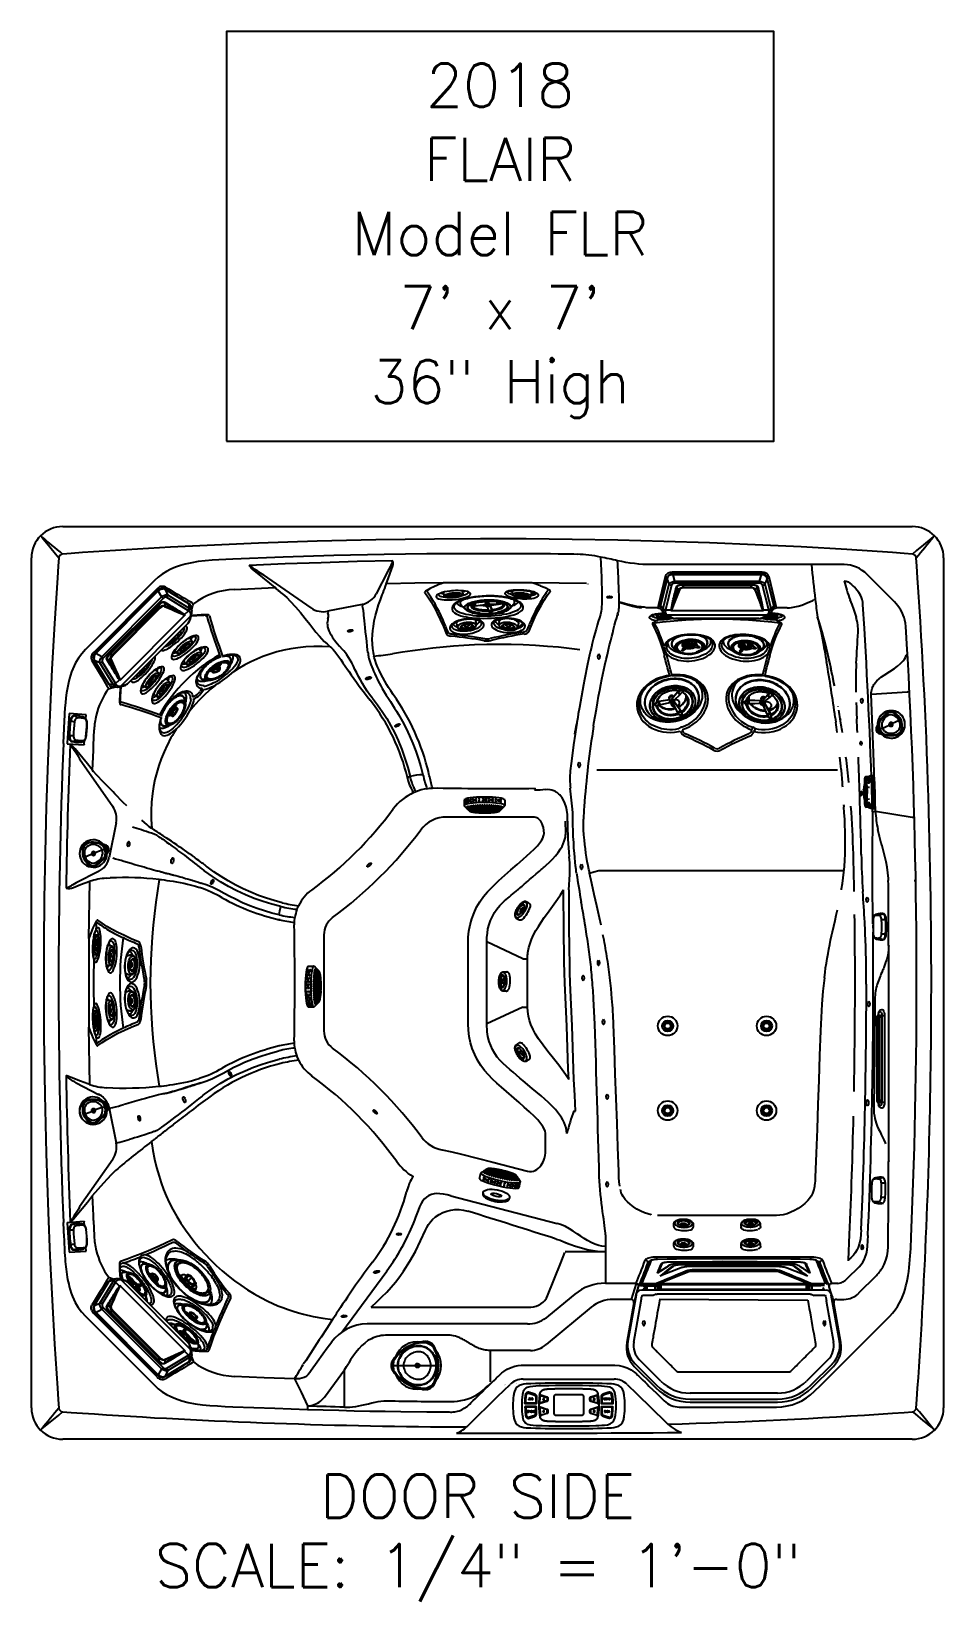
# Model space of a CAD drawing. Extents: x 527 to 611, y 788 to 934.
import ezdxf
from ezdxf.enums import TextEntityAlignment as Align

# ---------------------------------------------------------------- set-up
doc = ezdxf.new("R2010")
doc.units = 0
doc.header["$MEASUREMENT"] = 0
for name, color, linetype in [('1', 4, 'Continuous'), ('BDIM_GREEN', 3, 'Continuous'), ('BDIM_YELLOW', 2, 'Continuous'), ('DIM', 3, 'Continuous')]:
    doc.layers.add(name, color=color, linetype=linetype)
doc.styles.add('SIMPLEX', font='simplex')

msp = doc.modelspace()

# ---------------------------------------------------------------- texts
at = {"layer": 'DIM', "style": 'SIMPLEX'}
for s, p in [('2018', (570.27, 926.6)), ('FLAIR', (570.27, 919.75)), ('Model FLR', (570.27, 912.89)), ("7' x 7'", (570.27, 906.03)), ('36" High', (570.27, 899.18)), ('DOOR SIDE', (568.17, 796.1)), ('SCALE: 1/4" = 1\'-0"', (568.24, 789.68))]:
    msp.add_text(s, height=4, dxfattribs=at).set_placement(p, align=Align.CENTER)

# ---------------------------------------------------------------- blocks, each defined once
blk = doc.blocks.new('WATERFALL')
at = {"layer": '1'}
for p, q in [((4, 0), (-4, 0)), ((-4, -0.4), (-4, -0.64)), ((-4, -0.63), (-4, -0.66)), ((-3.85, -0.35), (3.85, -0.35)), ((4, -0.4), (4, -0.64)), ((4, -0.63), (4, -0.66))]:
    blk.add_line(p, q, dxfattribs=at)
at = {"layer": '1', "color": 3, "linetype": 'Continuous'}
for p, q in [((-4, -0.27), (-4, 0)), ((4, -0.27), (4, 0)), ((-4, -0.27), (4, -0.27)), ((-3.93, -0.7), (-3.93, -0.71)), ((-3.9, -0.7), (-3.9, -0.68)), ((-3.85, -0.56), (3.85, -0.56)), ((-3.85, -0.56), (-3.85, -0.76)), ((3.85, -0.66), (-3.85, -0.66)), ((-3.85, -0.66), (3.85, -0.66)), ((-3.85, -0.72), (3.85, -0.72)), ((-3.85, -0.75), (3.85, -0.75)), ((3.85, -0.35), (3.85, -0.56)), ((3.85, -0.56), (3.85, -0.76)), ((3.9, -0.7), (3.9, -0.68)), ((3.93, -0.7), (3.93, -0.71))]:
    blk.add_line(p, q, dxfattribs=at)
at = {"layer": '1', "color": 3}
blk.add_line((-3.85, -0.35), (-3.85, -0.56), dxfattribs=at)
at = {"layer": '1', "linetype": 'Continuous'}
blk.add_line((-3.85, -0.76), (3.85, -0.76), dxfattribs=at)
at = {"layer": '1'}
for centre, radius, start, end in [((-4, -0.96), 0.96, 89.7026, 110.5473), ((4, -0.96), 0.96, 69.4527, 90.2974), ((-4.38, -0.28), 0.162, 137.3529, 196.1624), ((-4.22, -0.26), 0.323, 191.3089, 230.2531), ((-4.2, -0.44), 0.408, 110.5473, 137.3529), ((-4.09, -0.11), 0.519, 230.3167, 253.2943), ((-4, 0.17), 0.811, 252.8804, 270.2955), ((-3.94, -0.45), 0.0809, 117.1348, 158.7066), ((-3.91, -0.44), 0.11, 169.5931, 190.5464), ((-3.96, -0.44), 0.0631, 198.2934, 228.5703), ((-3.92, -0.65), 0.0826, 185.5312, 225.4143), ((-3.86, -0.61), 0.255, 87.9371, 118.1535), ((-3.86, -0.59), 0.166, 225.4143, 272.815), ((3.86, -0.61), 0.255, 61.8465, 92.0629), ((3.86, -0.59), 0.166, 267.185, 314.5857), ((3.92, -0.65), 0.0826, 314.5857, 354.4688), ((3.94, -0.45), 0.0809, 21.2934, 62.8652), ((3.95, -0.63), 0.0493, 354.0691, 39.2593), ((3.96, -0.44), 0.0631, 311.4297, 341.7066), ((4, 0.17), 0.811, 269.7045, 287.1196), ((3.91, -0.44), 0.11, 349.4536, 10.4069), ((4.09, -0.11), 0.519, 286.7057, 309.6833), ((4.2, -0.44), 0.408, 42.6471, 69.4527), ((4.22, -0.26), 0.323, 309.7469, 348.6911), ((4.38, -0.28), 0.162, 343.8376, 42.6471)]:
    blk.add_arc(centre, radius, start, end, dxfattribs=at)
at = {"layer": '1', "color": 3, "linetype": 'Continuous'}
for centre, radius, start, end in [((-3.95, -0.63), 0.0493, 140.7407, 185.9309), ((-3.93, -0.63), 0.0679, 190.5036, 252.9656), ((-3.93, -0.65), 0.0751, 119.3743, 140.7407), ((-3.86, -0.78), 0.22, 87.5101, 119.3743), ((-3.92, -0.59), 0.105, 252.9656, 268.2617), ((-3.89, -0.7), 0.0319, 125.8154, 171.1791), ((-3.91, -0.71), 0.0194, 179.0129, 218.493), ((-3.88, -0.69), 0.0512, 218.493, 247.8988), ((-3.87, -0.73), 0.0693, 108.3606, 125.8154), ((-3.88, -0.7), 0.0321, 119.8351, 135.4578), ((-3.88, -0.69), 0.0165, 186.2572, 229.3653), ((-3.85, -0.62), 0.13, 247.8988, 270.493), ((-3.85, -0.81), 0.148, 91.2486, 108.3606), ((-3.87, -0.72), 0.0511, 107.1562, 119.8351), ((-3.86, -0.67), 0.0505, 229.3653, 264.7528), ((-3.85, -0.77), 0.106, 89.5501, 107.1562), ((-3.81, -0.15), 0.57, 264.7528, 266.3621), ((-3.81, -0.15), 0.57, 264.7528, 266.3621), ((3.86, -0.78), 0.22, 60.6257, 92.4899), ((3.85, -0.77), 0.106, 72.8438, 90.4499), ((3.85, -0.81), 0.148, 71.6394, 88.7514), ((3.81, -0.15), 0.57, 273.6379, 275.2472), ((3.85, -0.62), 0.13, 269.507, 292.1012), ((3.86, -0.67), 0.0505, 275.2472, 310.6347), ((3.87, -0.72), 0.0511, 60.1649, 72.8438), ((3.87, -0.73), 0.0693, 54.1846, 71.6394), ((3.88, -0.7), 0.0321, 44.5422, 60.1649), ((3.88, -0.69), 0.0165, 310.6347, 353.7428), ((3.92, -0.67), 0.0225, 207.2341, 269.8666), ((3.88, -0.69), 0.0512, 292.1012, 321.507), ((3.89, -0.7), 0.0319, 8.8209, 54.1846), ((3.91, -0.71), 0.0194, 321.507, 0.9871), ((3.92, -0.59), 0.105, 271.7383, 287.0344), ((3.93, -0.63), 0.0679, 287.0344, 349.4964), ((3.93, -0.65), 0.0751, 39.2593, 60.6257)]:
    blk.add_arc(centre, radius, start, end, dxfattribs=at)
at = {"layer": '1', "color": 3, "linetype": 'Continuous', "extrusion": (0, 0, -1)}
blk.add_ellipse((-4, -0.44), major_axis=(0.34, 0), ratio=0.499996, start_param=1.570796, end_param=4.712389, dxfattribs=at)
at = {"layer": '1', "color": 3, "linetype": 'Continuous'}
blk.add_ellipse((4, -0.44), major_axis=(-0.34, 0), ratio=0.499996, start_param=1.570796, end_param=4.712389, dxfattribs=at)
blk = doc.blocks.new('SUCTION')
at = {"layer": '1'}
for p, q in [((-0.52, 1.46), (-0.45, 1.53)), ((-0.4, 1.58), (-0.32, 1.66)), ((-0.28, 1.71), (-0.1, 1.9)), ((0.48, 1.94), (-0.03, 1.93)), ((-0.47, -1.36), (-0.42, -1.41)), ((-0.34, -1.49), (-0.3, -1.53)), ((-0.21, -1.62), (-0.04, -1.78)), ((0.54, -1.81), (0.03, -1.82))]:
    blk.add_line(p, q, dxfattribs=at)
for centre, major_axis, start_param, end_param in [((-0.46, 0.05), (-0.02, 1.43), 2.994561, 6.430217), ((0, 0.06), (-0.03, 1.87), 3.141593, 6.283185), ((0.51, 0.07), (-0.03, 1.87), 3.141593, 6.283185)]:
    blk.add_ellipse(centre, major_axis=major_axis, ratio=0.145722, start_param=start_param, end_param=end_param, dxfattribs=at)
at = {"layer": '1', "color": 3}
for centre, major_axis, start_param, end_param in [((-0.48, 0.05), (-0.02, 1.39), 1.410939, 2.237983), ((-0.67, 0.53), (0.0007, -0.0455), 4.977964, 10.008312), ((-0.48, 0.05), (-0.02, 1.39), 1.229121, 1.372604), ((-0.68, 0.29), (0.0007, -0.0455), 5.159783, 10.190131), ((-0.67, 0.15), (0.0007, -0.0455), 0.253665, 6.53685), ((-0.66, 0.63), (0.0007, -0.0455), 0.253665, 6.53685), ((-0.66, 0.02), (0.0007, -0.0455), 0.253665, 6.53685), ((-0.65, 0.49), (0.0007, -0.0455), 0.253665, 6.53685), ((-0.66, 0.25), (0.0007, -0.0455), 0.253665, 6.53685), ((-0.65, 0.11), (0.0007, -0.0455), 0.253665, 6.53685), ((-0.64, 0.73), (0.0007, -0.0455), 0.253665, 6.53685), ((-0.64, 0.35), (0.0007, -0.0455), 0.253665, 6.53685), ((-0.64, -0.02), (0.0007, -0.0455), 0.253665, 6.53685), ((-0.63, 0.83), (0.0007, -0.0455), 0.253665, 6.53685), ((-0.64, 0.59), (0.0007, -0.0455), 0.253665, 6.53685), ((-0.63, 0.45), (0.0007, -0.0455), 0.253665, 6.53685), ((-0.64, 0.21), (0.0007, -0.0455), 0.253665, 6.53685), ((-0.63, 0.08), (0.0007, -0.0455), 0.253665, 6.53685), ((-0.62, 0.93), (0.0007, -0.0455), 0.253665, 6.53685), ((-0.62, 0.69), (0.0007, -0.0455), 0.253665, 6.53685), ((-0.62, 0.31), (0.0007, -0.0455), 0.253665, 6.53685), ((-0.61, 0.79), (0.0007, -0.0455), 0.253665, 6.53685), ((-0.62, 0.55), (0.0007, -0.0455), 0.253665, 6.53685), ((-0.61, 0.41), (0.0007, -0.0455), 0.253665, 6.53685), ((-0.62, 0.18), (0.0007, -0.0455), 0.253665, 6.53685), ((-0.61, 0.04), (0.0007, -0.0455), 0.253665, 6.53685), ((-0.6, 1.03), (0.0007, -0.0455), 0.253665, 6.53685), ((-0.6, 0.65), (0.0007, -0.0455), 0.253665, 6.53685), ((-0.6, 0.28), (0.0007, -0.0455), 0.253665, 6.53685), ((-0.59, 1.13), (0.0007, -0.0455), 0.253665, 6.53685), ((-0.6, 0.89), (0.0007, -0.0455), 0.253665, 6.53685), ((-0.59, 0.75), (0.0007, -0.0455), 0.253665, 6.53685), ((-0.6, 0.51), (0.0007, -0.0455), 0.253665, 6.53685), ((-0.59, 0.38), (0.0007, -0.0455), 0.253665, 6.53685), ((-0.59, 0.14), (0.0007, -0.0455), 0.253665, 6.53685), ((-0.58, 1.23), (0.0007, -0.0455), 0.253665, 6.53685), ((-0.58, 0.99), (0.0007, -0.0455), 0.253665, 6.53685), ((-0.58, 0.61), (0.0007, -0.0455), 0.253665, 6.53685), ((-0.58, 0.24), (0.0007, -0.0455), 0.253665, 6.53685), ((-0.59, 0), (0.0007, -0.0455), 0.253665, 6.53685), ((-0.57, 1.09), (0.0007, -0.0455), 0.253665, 6.53685), ((-0.58, 0.85), (0.0007, -0.0455), 0.253665, 6.53685), ((-0.57, 0.71), (0.0007, -0.0455), 0.253665, 6.53685), ((-0.58, 0.48), (0.0007, -0.0455), 0.253665, 6.53685), ((-0.57, 0.34), (0.0007, -0.0455), 0.253665, 6.53685), ((-0.57, 0.1), (0.0007, -0.0455), 0.253665, 6.53685), ((-0.57, 1.33), (0.0007, -0.0455), 4.112585, 9.142933), ((-0.56, 0.95), (0.0007, -0.0455), 0.253665, 6.53685), ((-0.56, 0.58), (0.0007, -0.0455), 0.253665, 6.53685), ((-0.56, 0.2), (0.0007, -0.0455), 0.253665, 6.53685), ((-0.57, -0.04), (0.0007, -0.0455), 0.253665, 6.53685), ((-0.56, 0.81), (0.0007, -0.0455), 0.253665, 6.53685), ((-0.55, 0.68), (0.0007, -0.0455), 0.253665, 6.53685), ((-0.55, 0.44), (0.0007, -0.0455), 0.253665, 6.53685), ((-0.55, 0.3), (0.0007, -0.0455), 0.253665, 6.53685), ((-0.55, 0.06), (0.0007, -0.0455), 0.253665, 6.53685), ((-0.54, 0.91), (0.0007, -0.0455), 0.253665, 6.53685), ((-0.54, 0.54), (0.0007, -0.0455), 0.253665, 6.53685), ((-0.54, 0.16), (0.0007, -0.0455), 0.253665, 6.53685), ((-0.53, 1.39), (0.0007, -0.0455), 3.930767, 8.961115), ((-0.54, 0.78), (0.0007, -0.0455), 0.253665, 6.53685), ((-0.53, 0.64), (0.0007, -0.0455), 0.253665, 6.53685), ((-0.53, 0.4), (0.0007, -0.0455), 0.253665, 6.53685), ((-0.53, 0.03), (0.0007, -0.0455), 0.253665, 6.53685), ((-0.52, 0.88), (0.0007, -0.0455), 0.253665, 6.53685), ((-0.52, 0.5), (0.0007, -0.0455), 0.253665, 6.53685), ((-0.53, 0.26), (0.0007, -0.0455), 0.253665, 6.53685), ((-0.52, 0.13), (0.0007, -0.0455), 0.253665, 6.53685), ((-0.51, 1.35), (0.0007, -0.0455), 0.253665, 6.53685), ((-0.51, 0.98), (0.0007, -0.0455), 0.253665, 6.53685), ((-0.52, 0.74), (0.0007, -0.0455), 0.253665, 6.53685), ((-0.51, 0.6), (0.0007, -0.0455), 0.253665, 6.53685), ((-0.51, 0.36), (0.0007, -0.0455), 0.253665, 6.53685), ((-0.51, -0.01), (0.0007, -0.0455), 0.253665, 6.53685), ((-0.5, 1.21), (0.0007, -0.0455), 0.253665, 6.53685), ((-0.5, 0.84), (0.0007, -0.0455), 0.253665, 6.53685), ((-0.5, 0.46), (0.0007, -0.0455), 0.253665, 6.53685), ((-0.51, 0.23), (0.0007, -0.0455), 0.253665, 6.53685), ((-0.5, 0.09), (0.0007, -0.0455), 0.253665, 6.53685), ((-0.49, 1.31), (0.0007, -0.0455), 0.253665, 6.53685), ((-0.5, 1.08), (0.0007, -0.0455), 0.253665, 6.53685), ((-0.49, 0.94), (0.0007, -0.0455), 0.253665, 6.53685), ((-0.49, 0.7), (0.0007, -0.0455), 0.253665, 6.53685), ((-0.49, 0.33), (0.0007, -0.0455), 0.253665, 6.53685), ((-0.49, -0.05), (0.0007, -0.0455), 0.253665, 6.53685), ((-0.48, 1.18), (0.0007, -0.0455), 0.253665, 6.53685), ((-0.48, 0.8), (0.0007, -0.0455), 0.253665, 6.53685), ((-0.49, 0.56), (0.0007, -0.0455), 0.253665, 6.53685), ((-0.48, 0.43), (0.0007, -0.0455), 0.253665, 6.53685), ((-0.49, 0.19), (0.0007, -0.0455), 0.253665, 6.53685), ((-0.48, 0.05), (0.0007, -0.0455), 0.253665, 6.53685), ((-0.47, 1.27), (0.0007, -0.0455), 0.253665, 6.53685), ((-0.48, 1.04), (0.0007, -0.0455), 0.253665, 6.53685), ((-0.47, 0.9), (0.0007, -0.0455), 0.253665, 6.53685), ((-0.47, 0.66), (0.0007, -0.0455), 0.253665, 6.53685), ((-0.47, 0.29), (0.0007, -0.0455), 0.253665, 6.53685), ((-0.46, 1.14), (0.0007, -0.0455), 0.253665, 6.53685), ((-0.46, 0.76), (0.0007, -0.0455), 0.253665, 6.53685), ((-0.47, 0.53), (0.0007, -0.0455), 0.253665, 6.53685), ((-0.46, 0.39), (0.0007, -0.0455), 0.253665, 6.53685), ((-0.47, 0.15), (0.0007, -0.0455), 0.253665, 6.53685), ((-0.46, 0.01), (0.0007, -0.0455), 0.253665, 6.53685), ((-0.45, 1.24), (0.0007, -0.0455), 0.253665, 6.53685), ((-0.46, 1), (0.0007, -0.0455), 0.253665, 6.53685), ((-0.45, 0.86), (0.0007, -0.0455), 0.253665, 6.53685), ((-0.45, 0.63), (0.0007, -0.0455), 0.253665, 6.53685), ((-0.45, 0.25), (0.0007, -0.0455), 0.253665, 6.53685), ((-0.44, 1.1), (0.0007, -0.0455), 0.253665, 6.53685), ((-0.44, 0.73), (0.0007, -0.0455), 0.253665, 6.53685), ((-0.45, 0.49), (0.0007, -0.0455), 0.253665, 6.53685), ((-0.44, 0.35), (0.0007, -0.0455), 0.253665, 6.53685), ((-0.44, 0.11), (0.0007, -0.0455), 0.253665, 6.53685), ((-0.44, -0.02), (0.0007, -0.0455), 0.253665, 6.53685), ((-0.43, 1.2), (0.0007, -0.0455), 0.253665, 6.53685), ((-0.43, 0.96), (0.0007, -0.0455), 0.253665, 6.53685), ((-0.43, 0.59), (0.0007, -0.0455), 0.253665, 6.53685), ((-0.43, 0.21), (0.0007, -0.0455), 0.253665, 6.53685), ((-0.42, 1.06), (0.0007, -0.0455), 0.253665, 6.53685), ((-0.43, 0.83), (0.0007, -0.0455), 0.253665, 6.53685), ((-0.42, 0.69), (0.0007, -0.0455), 0.253665, 6.53685), ((-0.43, 0.45), (0.0007, -0.0455), 0.253665, 6.53685), ((-0.42, 0.31), (0.0007, -0.0455), 0.253665, 6.53685), ((-0.42, 0.08), (0.0007, -0.0455), 0.253665, 6.53685), ((-0.41, 1.16), (0.0007, -0.0455), 0.253665, 6.53685), ((-0.41, 0.93), (0.0007, -0.0455), 0.253665, 6.53685), ((-0.41, 0.55), (0.0007, -0.0455), 0.253665, 6.53685), ((-0.41, 0.18), (0.0007, -0.0455), 0.253665, 6.53685), ((-0.4, 1.02), (0.0007, -0.0455), 0.253665, 6.53685), ((-0.41, 0.79), (0.0007, -0.0455), 0.253665, 6.53685), ((-0.4, 0.65), (0.0007, -0.0455), 0.253665, 6.53685), ((-0.41, 0.41), (0.0007, -0.0455), 0.253665, 6.53685), ((-0.4, 0.28), (0.0007, -0.0455), 0.253665, 6.53685), ((-0.4, 0.04), (0.0007, -0.0455), 0.253665, 6.53685), ((-0.39, 1.12), (0.0007, -0.0455), 0.253665, 6.53685), ((-0.39, 0.89), (0.0007, -0.0455), 0.253665, 6.53685), ((-0.39, 0.51), (0.0007, -0.0455), 0.253665, 6.53685), ((-0.39, 0.14), (0.0007, -0.0455), 0.253665, 6.53685), ((-0.38, 0.99), (0.0007, -0.0455), 0.253665, 6.53685), ((-0.39, 0.75), (0.0007, -0.0455), 0.253665, 6.53685), ((-0.38, 0.61), (0.0007, -0.0455), 0.253665, 6.53685), ((-0.38, 0.38), (0.0007, -0.0455), 0.253665, 6.53685), ((-0.38, 0), (0.0007, -0.0455), 0.253665, 6.53685), ((-0.37, 0.85), (0.0007, -0.0455), 0.253665, 6.53685), ((-0.37, 0.48), (0.0007, -0.0455), 0.253665, 6.53685), ((-0.38, 0.24), (0.0007, -0.0455), 0.253665, 6.53685), ((-0.37, 0.1), (0.0007, -0.0455), 0.253665, 6.53685), ((-0.37, 1.09), (0.0007, -0.0455), 3.065388, 8.095736), ((-0.37, 0.71), (0.0007, -0.0455), 0.253665, 6.53685), ((-0.36, 0.58), (0.0007, -0.0455), 0.253665, 6.53685), ((-0.36, 0.34), (0.0007, -0.0455), 0.253665, 6.53685), ((-0.36, -0.04), (0.0007, -0.0455), 0.253665, 6.53685), ((-0.35, 0.81), (0.0007, -0.0455), 0.253665, 6.53685), ((-0.35, 0.44), (0.0007, -0.0455), 0.253665, 6.53685), ((-0.36, 0.2), (0.0007, -0.0455), 0.253665, 6.53685), ((-0.35, 0.06), (0.0007, -0.0455), 0.253665, 6.53685), ((-0.34, 0.91), (0.0007, -0.0455), 2.883569, 7.913917), ((-0.35, 0.68), (0.0007, -0.0455), 0.253665, 6.53685), ((-0.34, 0.54), (0.0007, -0.0455), 0.253665, 6.53685), ((-0.34, 0.3), (0.0007, -0.0455), 0.253665, 6.53685), ((-0.33, 0.77), (0.0007, -0.0455), 0.253665, 6.53685), ((-0.33, 0.4), (0.0007, -0.0455), 0.253665, 6.53685), ((-0.34, 0.16), (0.0007, -0.0455), 0.253665, 6.53685), ((-0.33, 0.03), (0.0007, -0.0455), 0.253665, 6.53685), ((-0.32, 0.64), (0.0007, -0.0455), 0.253665, 6.53685), ((-0.32, 0.26), (0.0007, -0.0455), 0.253665, 6.53685), ((-0.32, 0.5), (0.0007, -0.0455), 0.253665, 6.53685), ((-0.31, 0.36), (0.0007, -0.0455), 0.253665, 6.53685), ((-0.32, 0.13), (0.0007, -0.0455), 0.253665, 6.53685), ((-0.31, -0.01), (0.0007, -0.0455), 0.253665, 6.53685), ((-0.3, 0.23), (0.0007, -0.0455), 0.253665, 6.53685), ((-0.3, 0.09), (0.0007, -0.0455), 0.253665, 6.53685), ((-0.29, -0.05), (0.0007, -0.0455), 0.253665, 6.53685), ((-0.65, -0.12), (0.0007, -0.0455), 0.253665, 6.53685), ((-0.65, -0.26), (0.0007, -0.0455), 0.253665, 6.53685), ((-0.64, -0.4), (0.0007, -0.0455), 0.253665, 6.53685), ((-0.63, -0.16), (0.0007, -0.0455), 0.253665, 6.53685), ((-0.63, -0.53), (0.0007, -0.0455), 0.253665, 6.53685), ((-0.62, -0.06), (0.0007, -0.0455), 0.253665, 6.53685), ((-0.63, -0.3), (0.0007, -0.0455), 0.253665, 6.53685), ((-0.62, -0.43), (0.0007, -0.0455), 0.253665, 6.53685), ((-0.63, -0.67), (0.0007, -0.0455), 0.253665, 6.53685), ((-0.62, -0.81), (0.0007, -0.0455), 6.025162, 11.05551), ((-0.61, -0.2), (0.0007, -0.0455), 0.253665, 6.53685), ((-0.61, -0.57), (0.0007, -0.0455), 0.253665, 6.53685), ((-0.48, 0.05), (-0.02, 1.39), 2.276318, 2.419801), ((-0.6, -0.1), (0.0007, -0.0455), 0.253665, 6.53685), ((-0.61, -0.33), (0.0007, -0.0455), 0.253665, 6.53685), ((-0.6, -0.47), (0.0007, -0.0455), 0.253665, 6.53685), ((-0.6, -0.71), (0.0007, -0.0455), 0.253665, 6.53685), ((-0.59, -0.24), (0.0007, -0.0455), 0.253665, 6.53685), ((-0.59, -0.61), (0.0007, -0.0455), 0.253665, 6.53685), ((-0.59, -0.98), (0.0007, -0.0455), 6.20698, 11.237328), ((-0.58, -0.14), (0.0007, -0.0455), 0.253665, 6.53685), ((-0.59, -0.37), (0.0007, -0.0455), 0.253665, 6.53685), ((-0.58, -0.51), (0.0007, -0.0455), 0.253665, 6.53685), ((-0.58, -0.75), (0.0007, -0.0455), 0.253665, 6.53685), ((-0.57, -0.27), (0.0007, -0.0455), 0.253665, 6.53685), ((-0.57, -0.65), (0.0007, -0.0455), 0.253665, 6.53685), ((-0.58, -0.88), (0.0007, -0.0455), 0.253665, 6.53685), ((-0.57, -1.02), (0.0007, -0.0455), 0.253665, 6.53685), ((-0.56, -0.17), (0.0007, -0.0455), 0.253665, 6.53685), ((-0.57, -0.41), (0.0007, -0.0455), 0.253665, 6.53685), ((-0.56, -0.55), (0.0007, -0.0455), 0.253665, 6.53685), ((-0.56, -0.78), (0.0007, -0.0455), 0.253665, 6.53685), ((-0.55, -0.31), (0.0007, -0.0455), 0.253665, 6.53685), ((-0.55, -0.68), (0.0007, -0.0455), 0.253665, 6.53685), ((-0.56, -0.92), (0.0007, -0.0455), 0.253665, 6.53685), ((-0.55, -1.06), (0.0007, -0.0455), 0.253665, 6.53685), ((-0.55, -0.07), (0.0007, -0.0455), 0.253665, 6.53685), ((-0.54, -0.21), (0.0007, -0.0455), 0.253665, 6.53685), ((-0.54, -0.45), (0.0007, -0.0455), 0.253665, 6.53685), ((-0.54, -0.82), (0.0007, -0.0455), 0.253665, 6.53685), ((-0.53, -0.35), (0.0007, -0.0455), 0.253665, 6.53685), ((-0.54, -0.58), (0.0007, -0.0455), 0.253665, 6.53685), ((-0.53, -0.72), (0.0007, -0.0455), 0.253665, 6.53685), ((-0.54, -0.96), (0.0007, -0.0455), 0.253665, 6.53685), ((-0.53, -1.1), (0.0007, -0.0455), 0.253665, 6.53685), ((-0.53, -0.11), (0.0007, -0.0455), 0.253665, 6.53685), ((-0.52, -0.25), (0.0007, -0.0455), 0.253665, 6.53685), ((-0.52, -0.49), (0.0007, -0.0455), 0.253665, 6.53685), ((-0.52, -0.86), (0.0007, -0.0455), 0.253665, 6.53685), ((-0.51, -0.39), (0.0007, -0.0455), 0.253665, 6.53685), ((-0.52, -0.62), (0.0007, -0.0455), 0.253665, 6.53685), ((-0.51, -0.76), (0.0007, -0.0455), 0.253665, 6.53685), ((-0.52, -1), (0.0007, -0.0455), 0.253665, 6.53685), ((-0.51, -1.13), (0.0007, -0.0455), 0.253665, 6.53685), ((-0.51, -0.15), (0.0007, -0.0455), 0.253665, 6.53685), ((-0.5, -0.29), (0.0007, -0.0455), 0.253665, 6.53685), ((-0.5, -0.52), (0.0007, -0.0455), 0.253665, 6.53685), ((-0.5, -0.9), (0.0007, -0.0455), 0.253665, 6.53685), ((-0.49, -0.42), (0.0007, -0.0455), 0.253665, 6.53685), ((-0.5, -0.66), (0.0007, -0.0455), 0.253665, 6.53685), ((-0.49, -0.8), (0.0007, -0.0455), 0.253665, 6.53685), ((-0.49, -1.03), (0.0007, -0.0455), 0.253665, 6.53685), ((-0.49, -1.17), (0.0007, -0.0455), 0.253665, 6.53685), ((-0.48, -0.19), (0.0007, -0.0455), 0.253665, 6.53685), ((-0.48, -0.56), (0.0007, -0.0455), 0.253665, 6.53685), ((-0.48, -0.93), (0.0007, -0.0455), 0.253665, 6.53685), ((-0.47, -0.09), (0.0007, -0.0455), 0.253665, 6.53685), ((-0.48, -0.32), (0.0007, -0.0455), 0.253665, 6.53685), ((-0.47, -0.46), (0.0007, -0.0455), 0.253665, 6.53685), ((-0.48, -0.7), (0.0007, -0.0455), 0.253665, 6.53685), ((-0.47, -0.83), (0.0007, -0.0455), 0.253665, 6.53685), ((-0.47, -1.07), (0.0007, -0.0455), 0.253665, 6.53685), ((-0.46, -0.22), (0.0007, -0.0455), 0.253665, 6.53685), ((-0.46, -0.6), (0.0007, -0.0455), 0.253665, 6.53685), ((-0.46, -0.97), (0.0007, -0.0455), 0.253665, 6.53685), ((-0.47, -1.21), (0.0007, -0.0455), 0.253665, 6.53685), ((-0.45, -0.12), (0.0007, -0.0455), 0.253665, 6.53685), ((-0.46, -0.36), (0.0007, -0.0455), 0.253665, 6.53685), ((-0.45, -0.5), (0.0007, -0.0455), 0.253665, 6.53685), ((-0.46, -0.74), (0.0007, -0.0455), 0.253665, 6.53685), ((-0.45, -0.87), (0.0007, -0.0455), 0.253665, 6.53685), ((-0.45, -1.11), (0.0007, -0.0455), 0.253665, 6.53685), ((-0.44, -0.26), (0.0007, -0.0455), 0.253665, 6.53685), ((-0.44, -0.64), (0.0007, -0.0455), 0.253665, 6.53685), ((-0.45, -1.25), (0.0007, -0.0455), 0.253665, 6.53685), ((-0.43, -0.16), (0.0007, -0.0455), 0.253665, 6.53685), ((-0.44, -0.4), (0.0007, -0.0455), 0.253665, 6.53685), ((-0.43, -0.54), (0.0007, -0.0455), 0.253665, 6.53685), ((-0.43, -0.77), (0.0007, -0.0455), 0.253665, 6.53685), ((-0.42, -0.3), (0.0007, -0.0455), 0.253665, 6.53685), ((-0.42, -0.67), (0.0007, -0.0455), 0.253665, 6.53685), ((-0.43, -1.28), (0.0007, -0.0455), 0.789174, 5.819522), ((-0.42, -0.06), (0.0007, -0.0455), 0.253665, 6.53685), ((-0.41, -0.2), (0.0007, -0.0455), 0.253665, 6.53685), ((-0.42, -0.44), (0.0007, -0.0455), 0.253665, 6.53685), ((-0.41, -0.57), (0.0007, -0.0455), 0.253665, 6.53685), ((-0.41, -0.81), (0.0007, -0.0455), 0.253665, 6.53685), ((-0.4, -0.34), (0.0007, -0.0455), 0.253665, 6.53685), ((-0.4, -0.71), (0.0007, -0.0455), 0.253665, 6.53685), ((-0.4, -0.1), (0.0007, -0.0455), 0.253665, 6.53685), ((-0.39, -0.24), (0.0007, -0.0455), 0.253665, 6.53685), ((-0.4, -0.47), (0.0007, -0.0455), 0.253665, 6.53685), ((-0.39, -0.61), (0.0007, -0.0455), 0.253665, 6.53685), ((-0.39, -0.85), (0.0007, -0.0455), 0.253665, 6.53685), ((-0.39, -1.22), (0.0007, -0.0455), 0.970993, 6.001341), ((-0.38, -0.37), (0.0007, -0.0455), 0.253665, 6.53685), ((-0.38, -0.75), (0.0007, -0.0455), 0.253665, 6.53685), ((-0.39, -0.99), (0.0007, -0.0455), 0.253665, 6.53685), ((-0.38, -1.12), (0.0007, -0.0455), 0.253665, 6.53685), ((-0.38, -0.14), (0.0007, -0.0455), 0.253665, 6.53685), ((-0.37, -0.27), (0.0007, -0.0455), 0.253665, 6.53685), ((-0.37, -0.51), (0.0007, -0.0455), 0.253665, 6.53685), ((-0.37, -0.89), (0.0007, -0.0455), 0.253665, 6.53685), ((-0.36, -0.41), (0.0007, -0.0455), 0.253665, 6.53685), ((-0.37, -0.65), (0.0007, -0.0455), 0.253665, 6.53685), ((-0.36, -0.79), (0.0007, -0.0455), 0.253665, 6.53685), ((-0.37, -1.02), (0.0007, -0.0455), 0.253665, 6.53685), ((-0.36, -0.17), (0.0007, -0.0455), 0.253665, 6.53685), ((-0.35, -0.31), (0.0007, -0.0455), 0.253665, 6.53685), ((-0.35, -0.55), (0.0007, -0.0455), 0.253665, 6.53685), ((-0.35, -0.92), (0.0007, -0.0455), 0.253665, 6.53685), ((-0.34, -0.07), (0.0007, -0.0455), 0.253665, 6.53685), ((-0.34, -0.45), (0.0007, -0.0455), 0.253665, 6.53685), ((-0.35, -0.69), (0.0007, -0.0455), 0.253665, 6.53685), ((-0.34, -0.82), (0.0007, -0.0455), 0.253665, 6.53685), ((-0.33, -0.21), (0.0007, -0.0455), 0.253665, 6.53685), ((-0.33, -0.35), (0.0007, -0.0455), 0.253665, 6.53685), ((-0.33, -0.59), (0.0007, -0.0455), 0.253665, 6.53685), ((-0.32, -0.11), (0.0007, -0.0455), 0.253665, 6.53685), ((-0.32, -0.49), (0.0007, -0.0455), 0.253665, 6.53685), ((-0.33, -0.72), (0.0007, -0.0455), 0.253665, 6.53685), ((-0.31, -0.25), (0.0007, -0.0455), 0.253665, 6.53685), ((-0.31, -0.62), (0.0007, -0.0455), 0.253665, 6.53685), ((-0.3, -0.15), (0.0007, -0.0455), 0.253665, 6.53685), ((-0.31, -0.39), (0.0007, -0.0455), 0.253665, 6.53685), ((-0.3, -0.52), (0.0007, -0.0455), 0.253665, 6.53685), ((-0.28, -0.19), (0.0007, -0.0455), 2.01819, 7.048538), ((-0.29, -0.42), (0.0007, -0.0455), 1.836372, 6.86672)]:
    blk.add_ellipse(centre, major_axis=major_axis, ratio=0.145722, start_param=start_param, end_param=end_param, dxfattribs=at)
at = {"layer": '1'}
for points in [[(-0.52, 1.46), (-0.53, 1.44), (-0.54, 1.42), (-0.56, 1.4), (-0.57, 1.37), (-0.58, 1.34), (-0.59, 1.31), (-0.6, 1.27), (-0.61, 1.23), (-0.61, 1.19), (-0.62, 1.14), (-0.63, 1.1), (-0.64, 1.04), (-0.64, 0.99), (-0.65, 0.93), (-0.66, 0.87), (-0.66, 0.81), (-0.67, 0.75), (-0.67, 0.69), (-0.67, 0.62), (-0.68, 0.55)], [(-0.03, 1.93), (-0.04, 1.93), (-0.06, 1.93), (-0.08, 1.92), (-0.09, 1.91), (-0.1, 1.9)], [(-0.68, 0.54), (-0.68, 0.49), (-0.68, 0.45), (-0.68, 0.4), (-0.68, 0.35), (-0.68, 0.31)], [(-0.68, 0.29), (-0.68, 0.21), (-0.68, 0.14), (-0.68, 0.07), (-0.68, -0.01), (-0.68, -0.08), (-0.68, -0.16), (-0.67, -0.23), (-0.67, -0.3), (-0.67, -0.37), (-0.66, -0.44), (-0.66, -0.51), (-0.65, -0.58), (-0.64, -0.65), (-0.64, -0.71), (-0.63, -0.77), (-0.62, -0.83), (-0.62, -0.89), (-0.61, -0.94), (-0.6, -0.99), (-0.59, -1.04), (-0.58, -1.09), (-0.57, -1.13), (-0.56, -1.17), (-0.55, -1.21), (-0.54, -1.24), (-0.53, -1.27), (-0.52, -1.3), (-0.5, -1.32), (-0.49, -1.34), (-0.47, -1.36)], [(-0.04, -1.78), (-0.03, -1.79), (-0.02, -1.8), (0, -1.81), (0.01, -1.81), (0.03, -1.82)]]:
    blk.add_open_spline(points, degree=1, dxfattribs=at)
at = {"layer": '1', "color": 3}
for points, knots in [([(-0.43, 1.55), (-0.42, 1.56), (-0.42, 1.57), (-0.41, 1.58), (-0.4, 1.58), (-0.39, 1.59), (-0.39, 1.6), (-0.38, 1.6), (-0.38, 1.6), (-0.38, 1.61), (-0.38, 1.61), (-0.38, 1.61), (-0.38, 1.61), (-0.38, 1.61), (-0.38, 1.61), (-0.38, 1.6), (-0.38, 1.6), (-0.39, 1.59), (-0.4, 1.59), (-0.41, 1.58), (-0.41, 1.57), (-0.42, 1.56), (-0.43, 1.55), (-0.44, 1.54), (-0.45, 1.53), (-0.45, 1.53), (-0.46, 1.52), (-0.46, 1.52), (-0.47, 1.52), (-0.47, 1.51), (-0.47, 1.51), (-0.46, 1.52), (-0.46, 1.52), (-0.46, 1.53), (-0.45, 1.53), (-0.44, 1.54), (-0.43, 1.55), (-0.43, 1.55)], [0, 0, 0, 0, 0.023389, 0.023389, 0.0467779, 0.0467779, 0.0659746, 0.0659746, 0.0755729, 0.0755729, 0.0851712, 0.0851712, 0.0947696, 0.0947696, 0.1043679, 0.1043679, 0.1235645, 0.1235645, 0.1469535, 0.1469535, 0.1703425, 0.1703425, 0.1947513, 0.1947513, 0.2191601, 0.2191601, 0.2357472, 0.2357472, 0.2523342, 0.2523342, 0.2689213, 0.2689213, 0.2855084, 0.2855084, 0.3099172, 0.3099172, 0.334326, 0.334326, 0.334326, 0.334326]), ([(-0.4, 1.57), (-0.4, 1.58), (-0.39, 1.58), (-0.38, 1.6), (-0.37, 1.6), (-0.36, 1.61), (-0.36, 1.61), (-0.35, 1.62), (-0.35, 1.62), (-0.35, 1.62), (-0.35, 1.62), (-0.35, 1.62), (-0.35, 1.62), (-0.35, 1.62), (-0.35, 1.62), (-0.35, 1.61), (-0.35, 1.61), (-0.36, 1.6), (-0.37, 1.59), (-0.38, 1.58), (-0.38, 1.58), (-0.39, 1.57), (-0.4, 1.56), (-0.41, 1.55), (-0.42, 1.54), (-0.43, 1.53), (-0.43, 1.53), (-0.44, 1.53), (-0.44, 1.53), (-0.44, 1.53), (-0.44, 1.53), (-0.44, 1.53), (-0.43, 1.53), (-0.43, 1.54), (-0.42, 1.55), (-0.41, 1.56), (-0.41, 1.57), (-0.4, 1.57)], [0, 0, 0, 0, 0.023389, 0.023389, 0.0467779, 0.0467779, 0.0659746, 0.0659746, 0.0755729, 0.0755729, 0.0851712, 0.0851712, 0.0947696, 0.0947696, 0.1043679, 0.1043679, 0.1235645, 0.1235645, 0.1469535, 0.1469535, 0.1703425, 0.1703425, 0.1947513, 0.1947513, 0.2191601, 0.2191601, 0.2357472, 0.2357472, 0.2523342, 0.2523342, 0.2689213, 0.2689213, 0.2855084, 0.2855084, 0.3099172, 0.3099172, 0.334326, 0.334326, 0.334326, 0.334326]), ([(-0.37, 1.56), (-0.37, 1.57), (-0.36, 1.58), (-0.35, 1.59), (-0.34, 1.59), (-0.33, 1.6), (-0.33, 1.6), (-0.32, 1.6), (-0.32, 1.6), (-0.32, 1.61), (-0.32, 1.61), (-0.32, 1.6), (-0.32, 1.6), (-0.32, 1.6), (-0.32, 1.6), (-0.32, 1.59), (-0.32, 1.59), (-0.33, 1.58), (-0.34, 1.58), (-0.35, 1.56), (-0.35, 1.56), (-0.36, 1.55), (-0.37, 1.54), (-0.38, 1.53), (-0.39, 1.52), (-0.4, 1.52), (-0.4, 1.52), (-0.41, 1.51), (-0.41, 1.51), (-0.41, 1.51), (-0.41, 1.52), (-0.41, 1.52), (-0.41, 1.52), (-0.4, 1.53), (-0.39, 1.54), (-0.38, 1.55), (-0.38, 1.56), (-0.37, 1.56)], [0, 0, 0, 0, 0.023389, 0.023389, 0.0467779, 0.0467779, 0.0659746, 0.0659746, 0.0755729, 0.0755729, 0.0851712, 0.0851712, 0.0947696, 0.0947696, 0.1043679, 0.1043679, 0.1235645, 0.1235645, 0.1469535, 0.1469535, 0.1703425, 0.1703425, 0.1947513, 0.1947513, 0.2191601, 0.2191601, 0.2357472, 0.2357472, 0.2523342, 0.2523342, 0.2689213, 0.2689213, 0.2855084, 0.2855084, 0.3099172, 0.3099172, 0.334326, 0.334326, 0.334326, 0.334326]), ([(-0.34, 1.53), (-0.34, 1.54), (-0.33, 1.54), (-0.32, 1.55), (-0.31, 1.56), (-0.3, 1.56), (-0.3, 1.56), (-0.29, 1.56), (-0.29, 1.57), (-0.29, 1.56), (-0.29, 1.56), (-0.29, 1.56), (-0.29, 1.56), (-0.29, 1.56), (-0.29, 1.56), (-0.29, 1.55), (-0.29, 1.55), (-0.3, 1.54), (-0.31, 1.53), (-0.32, 1.52), (-0.32, 1.51), (-0.34, 1.5), (-0.34, 1.49), (-0.35, 1.48), (-0.36, 1.48), (-0.37, 1.48), (-0.37, 1.47), (-0.38, 1.47), (-0.38, 1.47), (-0.38, 1.48), (-0.38, 1.48), (-0.38, 1.48), (-0.38, 1.49), (-0.37, 1.5), (-0.37, 1.5), (-0.35, 1.52), (-0.35, 1.52), (-0.34, 1.53)], [0, 0, 0, 0, 0.023389, 0.023389, 0.0467779, 0.0467779, 0.0659746, 0.0659746, 0.0755729, 0.0755729, 0.0851712, 0.0851712, 0.0947696, 0.0947696, 0.1043679, 0.1043679, 0.1235645, 0.1235645, 0.1469535, 0.1469535, 0.1703425, 0.1703425, 0.1947513, 0.1947513, 0.2191601, 0.2191601, 0.2357472, 0.2357472, 0.2523342, 0.2523342, 0.2689213, 0.2689213, 0.2855084, 0.2855084, 0.3099172, 0.3099172, 0.334326, 0.334326, 0.334326, 0.334326]), ([(-0.31, 1.47), (-0.31, 1.48), (-0.3, 1.48), (-0.29, 1.49), (-0.28, 1.49), (-0.27, 1.5), (-0.27, 1.5), (-0.26, 1.5), (-0.26, 1.5), (-0.26, 1.5), (-0.26, 1.5), (-0.26, 1.5), (-0.26, 1.49), (-0.26, 1.49), (-0.26, 1.49), (-0.26, 1.48), (-0.27, 1.48), (-0.27, 1.46), (-0.28, 1.46), (-0.29, 1.45), (-0.3, 1.44), (-0.31, 1.43), (-0.31, 1.42), (-0.33, 1.42), (-0.33, 1.41), (-0.34, 1.41), (-0.35, 1.41), (-0.35, 1.41), (-0.35, 1.41), (-0.35, 1.41), (-0.35, 1.42), (-0.35, 1.42), (-0.35, 1.43), (-0.34, 1.44), (-0.34, 1.45), (-0.33, 1.46), (-0.32, 1.46), (-0.31, 1.47)], [0, 0, 0, 0, 0.023389, 0.023389, 0.0467779, 0.0467779, 0.0659746, 0.0659746, 0.0755729, 0.0755729, 0.0851712, 0.0851712, 0.0947696, 0.0947696, 0.1043679, 0.1043679, 0.1235645, 0.1235645, 0.1469535, 0.1469535, 0.1703425, 0.1703425, 0.1947513, 0.1947513, 0.2191601, 0.2191601, 0.2357472, 0.2357472, 0.2523342, 0.2523342, 0.2689213, 0.2689213, 0.2855084, 0.2855084, 0.3099172, 0.3099172, 0.334326, 0.334326, 0.334326, 0.334326]), ([(-0.3, 1.69), (-0.3, 1.69), (-0.29, 1.7), (-0.28, 1.71), (-0.28, 1.71), (-0.27, 1.72), (-0.26, 1.73), (-0.26, 1.73), (-0.26, 1.73), (-0.25, 1.74), (-0.25, 1.74), (-0.25, 1.74), (-0.25, 1.74), (-0.25, 1.74), (-0.25, 1.74), (-0.26, 1.73), (-0.26, 1.73), (-0.27, 1.72), (-0.27, 1.72), (-0.28, 1.71), (-0.29, 1.7), (-0.3, 1.69), (-0.3, 1.68), (-0.32, 1.67), (-0.32, 1.67), (-0.33, 1.66), (-0.33, 1.65), (-0.34, 1.65), (-0.34, 1.65), (-0.34, 1.65), (-0.34, 1.65), (-0.34, 1.65), (-0.34, 1.65), (-0.33, 1.66), (-0.33, 1.66), (-0.32, 1.67), (-0.31, 1.68), (-0.3, 1.69)], [0, 0, 0, 0, 0.0233552, 0.0233552, 0.0467103, 0.0467103, 0.0658795, 0.0658795, 0.0754641, 0.0754641, 0.0850487, 0.0850487, 0.0946332, 0.0946332, 0.1042178, 0.1042178, 0.123387, 0.123387, 0.1467421, 0.1467421, 0.1700973, 0.1700973, 0.1945396, 0.1945396, 0.2189818, 0.2189818, 0.2355966, 0.2355966, 0.2522113, 0.2522113, 0.2688261, 0.2688261, 0.2854408, 0.2854408, 0.3098831, 0.3098831, 0.3343253, 0.3343253, 0.3343253, 0.3343253]), ([(-0.27, 1.7), (-0.27, 1.71), (-0.26, 1.72), (-0.25, 1.73), (-0.24, 1.73), (-0.24, 1.74), (-0.23, 1.74), (-0.23, 1.75), (-0.22, 1.75), (-0.22, 1.75), (-0.22, 1.75), (-0.22, 1.75), (-0.22, 1.75), (-0.22, 1.75), (-0.22, 1.75), (-0.22, 1.74), (-0.23, 1.74), (-0.23, 1.73), (-0.24, 1.73), (-0.25, 1.72), (-0.25, 1.71), (-0.27, 1.7), (-0.27, 1.69), (-0.28, 1.68), (-0.29, 1.67), (-0.3, 1.67), (-0.3, 1.66), (-0.31, 1.66), (-0.31, 1.66), (-0.31, 1.66), (-0.31, 1.66), (-0.31, 1.66), (-0.31, 1.67), (-0.3, 1.67), (-0.3, 1.68), (-0.28, 1.69), (-0.28, 1.7), (-0.27, 1.7)], [0, 0, 0, 0, 0.0233552, 0.0233552, 0.0467103, 0.0467103, 0.0658795, 0.0658795, 0.0754641, 0.0754641, 0.0850487, 0.0850487, 0.0946332, 0.0946332, 0.1042178, 0.1042178, 0.123387, 0.123387, 0.1467421, 0.1467421, 0.1700973, 0.1700973, 0.1945396, 0.1945396, 0.2189818, 0.2189818, 0.2355966, 0.2355966, 0.2522113, 0.2522113, 0.2688261, 0.2688261, 0.2854408, 0.2854408, 0.3098831, 0.3098831, 0.3343253, 0.3343253, 0.3343253, 0.3343253]), ([(-0.24, 1.69), (-0.24, 1.7), (-0.23, 1.71), (-0.22, 1.72), (-0.21, 1.72), (-0.2, 1.73), (-0.2, 1.73), (-0.19, 1.73), (-0.19, 1.74), (-0.19, 1.74), (-0.19, 1.74), (-0.19, 1.73), (-0.19, 1.73), (-0.19, 1.73), (-0.19, 1.73), (-0.19, 1.73), (-0.19, 1.72), (-0.2, 1.71), (-0.21, 1.71), (-0.22, 1.69), (-0.22, 1.69), (-0.23, 1.68), (-0.24, 1.67), (-0.25, 1.66), (-0.26, 1.65), (-0.27, 1.65), (-0.27, 1.65), (-0.28, 1.64), (-0.28, 1.64), (-0.28, 1.64), (-0.28, 1.65), (-0.28, 1.65), (-0.28, 1.66), (-0.27, 1.66), (-0.26, 1.67), (-0.25, 1.68), (-0.25, 1.69), (-0.24, 1.69)], [0, 0, 0, 0, 0.0233552, 0.0233552, 0.0467103, 0.0467103, 0.0658795, 0.0658795, 0.0754641, 0.0754641, 0.0850487, 0.0850487, 0.0946332, 0.0946332, 0.1042178, 0.1042178, 0.123387, 0.123387, 0.1467421, 0.1467421, 0.1700973, 0.1700973, 0.1945396, 0.1945396, 0.2189818, 0.2189818, 0.2355966, 0.2355966, 0.2522113, 0.2522113, 0.2688261, 0.2688261, 0.2854408, 0.2854408, 0.3098831, 0.3098831, 0.3343253, 0.3343253, 0.3343253, 0.3343253]), ([(-0.21, 1.66), (-0.2, 1.66), (-0.2, 1.67), (-0.19, 1.68), (-0.18, 1.68), (-0.17, 1.69), (-0.17, 1.69), (-0.16, 1.69), (-0.16, 1.69), (-0.16, 1.69), (-0.16, 1.69), (-0.16, 1.69), (-0.16, 1.69), (-0.16, 1.69), (-0.16, 1.68), (-0.16, 1.68), (-0.16, 1.67), (-0.17, 1.66), (-0.17, 1.66), (-0.19, 1.64), (-0.19, 1.64), (-0.2, 1.63), (-0.21, 1.62), (-0.22, 1.61), (-0.23, 1.61), (-0.24, 1.6), (-0.24, 1.6), (-0.25, 1.6), (-0.25, 1.6), (-0.25, 1.6), (-0.25, 1.61), (-0.25, 1.61), (-0.24, 1.62), (-0.24, 1.63), (-0.23, 1.63), (-0.22, 1.64), (-0.22, 1.65), (-0.21, 1.66)], [0, 0, 0, 0, 0.0233552, 0.0233552, 0.0467103, 0.0467103, 0.0658795, 0.0658795, 0.0754641, 0.0754641, 0.0850487, 0.0850487, 0.0946332, 0.0946332, 0.1042178, 0.1042178, 0.123387, 0.123387, 0.1467421, 0.1467421, 0.1700973, 0.1700973, 0.1945396, 0.1945396, 0.2189818, 0.2189818, 0.2355966, 0.2355966, 0.2522113, 0.2522113, 0.2688261, 0.2688261, 0.2854408, 0.2854408, 0.3098831, 0.3098831, 0.3343253, 0.3343253, 0.3343253, 0.3343253]), ([(-0.18, 1.59), (-0.17, 1.6), (-0.17, 1.6), (-0.15, 1.61), (-0.15, 1.62), (-0.14, 1.62), (-0.13, 1.62), (-0.13, 1.62), (-0.13, 1.62), (-0.13, 1.62), (-0.13, 1.62), (-0.12, 1.62), (-0.12, 1.62), (-0.12, 1.61), (-0.13, 1.61), (-0.13, 1.6), (-0.13, 1.6), (-0.14, 1.59), (-0.14, 1.58), (-0.15, 1.57), (-0.16, 1.56), (-0.17, 1.55), (-0.18, 1.55), (-0.19, 1.54), (-0.2, 1.53), (-0.21, 1.53), (-0.21, 1.53), (-0.22, 1.53), (-0.22, 1.53), (-0.22, 1.54), (-0.22, 1.54), (-0.22, 1.55), (-0.21, 1.55), (-0.21, 1.56), (-0.2, 1.57), (-0.19, 1.58), (-0.19, 1.59), (-0.18, 1.59)], [0, 0, 0, 0, 0.0233552, 0.0233552, 0.0467103, 0.0467103, 0.0658795, 0.0658795, 0.0754641, 0.0754641, 0.0850487, 0.0850487, 0.0946332, 0.0946332, 0.1042178, 0.1042178, 0.123387, 0.123387, 0.1467421, 0.1467421, 0.1700973, 0.1700973, 0.1945396, 0.1945396, 0.2189818, 0.2189818, 0.2355966, 0.2355966, 0.2522113, 0.2522113, 0.2688261, 0.2688261, 0.2854408, 0.2854408, 0.3098831, 0.3098831, 0.3343253, 0.3343253, 0.3343253, 0.3343253]), ([(-0.15, 1.5), (-0.14, 1.51), (-0.14, 1.51), (-0.12, 1.52), (-0.12, 1.52), (-0.11, 1.52), (-0.1, 1.53), (-0.1, 1.52), (-0.1, 1.52), (-0.1, 1.52), (-0.09, 1.52), (-0.09, 1.52), (-0.09, 1.52), (-0.09, 1.51), (-0.1, 1.51), (-0.1, 1.5), (-0.1, 1.5), (-0.11, 1.48), (-0.11, 1.48), (-0.13, 1.47), (-0.13, 1.46), (-0.14, 1.45), (-0.15, 1.45), (-0.16, 1.44), (-0.17, 1.43), (-0.18, 1.43), (-0.18, 1.43), (-0.19, 1.43), (-0.19, 1.44), (-0.19, 1.44), (-0.19, 1.45), (-0.19, 1.45), (-0.19, 1.46), (-0.18, 1.47), (-0.17, 1.48), (-0.16, 1.49), (-0.16, 1.5), (-0.15, 1.5)], [0, 0, 0, 0, 0.0233552, 0.0233552, 0.0467103, 0.0467103, 0.0658795, 0.0658795, 0.0754641, 0.0754641, 0.0850487, 0.0850487, 0.0946332, 0.0946332, 0.1042178, 0.1042178, 0.123387, 0.123387, 0.1467421, 0.1467421, 0.1700973, 0.1700973, 0.1945396, 0.1945396, 0.2189818, 0.2189818, 0.2355966, 0.2355966, 0.2522113, 0.2522113, 0.2688261, 0.2688261, 0.2854408, 0.2854408, 0.3098831, 0.3098831, 0.3343253, 0.3343253, 0.3343253, 0.3343253]), ([(0.2, 1.9), (0.2, 1.9), (0.19, 1.9), (0.19, 1.9), (0.19, 1.9), (0.18, 1.9), (0.18, 1.9), (0.17, 1.9), (0.16, 1.9), (0.15, 1.91), (0.15, 1.91), (0.15, 1.91), (0.15, 1.92), (0.16, 1.92), (0.16, 1.92), (0.16, 1.92), (0.17, 1.92), (0.17, 1.92), (0.17, 1.92), (0.17, 1.92), (0.18, 1.92), (0.18, 1.92), (0.18, 1.92), (0.19, 1.92), (0.19, 1.92), (0.21, 1.92), (0.22, 1.92), (0.22, 1.91), (0.23, 1.91), (0.22, 1.9), (0.22, 1.9), (0.22, 1.9), (0.21, 1.9), (0.21, 1.9), (0.21, 1.9), (0.2, 1.9), (0.2, 1.9), (0.2, 1.9)], [0, 0, 0, 0, 0.0069049, 0.0069049, 0.0138098, 0.0138098, 0.0276196, 0.0276196, 0.0621946, 0.0621946, 0.0967696, 0.0967696, 0.172591, 0.172591, 0.1905104, 0.1905104, 0.1954315, 0.1954315, 0.2003527, 0.2003527, 0.2052739, 0.2052739, 0.2101951, 0.2101951, 0.2281145, 0.2281145, 0.3039359, 0.3039359, 0.3385109, 0.3385109, 0.3730859, 0.3730859, 0.3868957, 0.3868957, 0.3938006, 0.3938006, 0.4007055, 0.4007055, 0.4007055, 0.4007055]), ([(0.28, 1.7), (0.27, 1.7), (0.27, 1.7), (0.26, 1.71), (0.25, 1.71), (0.25, 1.71), (0.24, 1.71), (0.24, 1.72), (0.23, 1.73), (0.23, 1.73), (0.23, 1.74), (0.23, 1.74), (0.24, 1.74), (0.24, 1.75), (0.25, 1.75), (0.25, 1.75), (0.25, 1.75), (0.26, 1.75), (0.26, 1.75), (0.26, 1.75), (0.27, 1.75), (0.27, 1.75), (0.27, 1.75), (0.28, 1.75), (0.28, 1.75), (0.29, 1.75), (0.3, 1.74), (0.3, 1.74), (0.31, 1.73), (0.31, 1.73), (0.31, 1.72), (0.3, 1.72), (0.3, 1.71), (0.3, 1.71), (0.29, 1.71), (0.29, 1.7), (0.28, 1.7), (0.28, 1.7)], [0, 0, 0, 0, 0.0136716, 0.0136716, 0.0273431, 0.0273431, 0.0484006, 0.0484006, 0.0694582, 0.0694582, 0.0910856, 0.0910856, 0.1127131, 0.1127131, 0.1264894, 0.1264894, 0.1333775, 0.1333775, 0.1402657, 0.1402657, 0.1471538, 0.1471538, 0.154042, 0.154042, 0.1678183, 0.1678183, 0.1894457, 0.1894457, 0.2110732, 0.2110732, 0.2321307, 0.2321307, 0.2531882, 0.2531882, 0.2668598, 0.2668598, 0.2805313, 0.2805313, 0.2805313, 0.2805313]), ([(0.27, 1.7), (0.27, 1.71), (0.27, 1.71), (0.26, 1.71), (0.26, 1.71), (0.25, 1.71), (0.25, 1.71), (0.25, 1.71), (0.25, 1.71), (0.25, 1.71)], [0.10627562, 0.10627562, 0.10627562, 0.10627562, 0.12011122, 0.12011122, 0.13392931, 0.13392931, 0.14083836, 0.14083836, 0.14184706, 0.14184706, 0.14184706, 0.14184706]), ([(0.32, 1.54), (0.31, 1.54), (0.31, 1.54), (0.3, 1.54), (0.29, 1.54), (0.29, 1.55), (0.28, 1.55), (0.28, 1.56), (0.27, 1.56), (0.27, 1.57), (0.27, 1.57), (0.28, 1.58), (0.28, 1.59), (0.28, 1.59), (0.29, 1.59), (0.29, 1.59), (0.3, 1.6), (0.31, 1.6), (0.31, 1.59), (0.32, 1.59), (0.33, 1.59), (0.33, 1.59), (0.34, 1.58), (0.34, 1.58), (0.35, 1.57), (0.35, 1.56), (0.35, 1.56), (0.34, 1.55), (0.34, 1.55), (0.34, 1.54), (0.33, 1.54), (0.32, 1.54), (0.32, 1.54), (0.32, 1.54)], [0, 0, 0, 0, 0.0137254, 0.0137254, 0.0274508, 0.0274508, 0.0453851, 0.0453851, 0.0633195, 0.0633195, 0.0815469, 0.0815469, 0.0997743, 0.0997743, 0.1135448, 0.1135448, 0.1273153, 0.1273153, 0.1410857, 0.1410857, 0.1548562, 0.1548562, 0.1730836, 0.1730836, 0.191311, 0.191311, 0.2092454, 0.2092454, 0.2271798, 0.2271798, 0.2409052, 0.2409052, 0.2546305, 0.2546305, 0.2546305, 0.2546305]), ([(0.33, 1.83), (0.33, 1.83), (0.33, 1.83), (0.32, 1.83), (0.32, 1.83), (0.31, 1.83), (0.31, 1.83), (0.3, 1.83), (0.3, 1.83), (0.29, 1.84), (0.29, 1.84), (0.28, 1.85), (0.28, 1.85), (0.29, 1.86), (0.29, 1.86), (0.29, 1.86), (0.3, 1.86), (0.3, 1.87), (0.3, 1.87), (0.31, 1.87), (0.31, 1.87), (0.31, 1.87), (0.32, 1.87), (0.32, 1.87), (0.32, 1.87), (0.33, 1.87), (0.33, 1.86), (0.34, 1.86), (0.35, 1.86), (0.35, 1.85), (0.36, 1.85), (0.36, 1.84), (0.36, 1.84), (0.36, 1.84), (0.36, 1.83), (0.35, 1.83), (0.35, 1.83), (0.34, 1.83), (0.34, 1.83), (0.34, 1.83), (0.33, 1.83), (0.33, 1.83)], [0, 0, 0, 0, 0.0068348, 0.0068348, 0.0136695, 0.0136695, 0.027339, 0.027339, 0.0535624, 0.0535624, 0.0797858, 0.0797858, 0.1072813, 0.1072813, 0.1347768, 0.1347768, 0.1487269, 0.1487269, 0.155702, 0.155702, 0.162677, 0.162677, 0.1696521, 0.1696521, 0.1766272, 0.1766272, 0.1905773, 0.1905773, 0.2180728, 0.2180728, 0.2455682, 0.2455682, 0.2717917, 0.2717917, 0.2980151, 0.2980151, 0.3116846, 0.3116846, 0.3185193, 0.3185193, 0.3253541, 0.3253541, 0.3253541, 0.3253541]), ([(0.33, 1.54), (0.33, 1.54), (0.32, 1.54), (0.32, 1.55), (0.32, 1.55), (0.31, 1.56), (0.3, 1.56), (0.29, 1.56), (0.29, 1.56), (0.28, 1.56), (0.28, 1.56), (0.28, 1.56)], [0.07459591, 0.07459591, 0.07459591, 0.07459591, 0.08376941, 0.08376941, 0.10280122, 0.10280122, 0.11656798, 0.11656798, 0.13033474, 0.13033474, 0.14038295, 0.14038295, 0.14038295, 0.14038295]), ([(0.38, 1.9), (0.38, 1.9), (0.38, 1.9), (0.37, 1.9), (0.37, 1.9), (0.36, 1.9), (0.36, 1.9), (0.35, 1.9), (0.35, 1.91), (0.34, 1.91), (0.33, 1.91), (0.33, 1.92), (0.33, 1.92), (0.34, 1.93), (0.34, 1.93), (0.35, 1.93), (0.35, 1.93), (0.35, 1.93), (0.35, 1.93), (0.36, 1.93), (0.36, 1.93), (0.36, 1.93), (0.36, 1.93), (0.37, 1.93), (0.38, 1.93), (0.39, 1.92), (0.4, 1.92), (0.41, 1.91), (0.41, 1.91), (0.41, 1.91), (0.41, 1.9), (0.4, 1.9), (0.4, 1.9), (0.39, 1.9), (0.39, 1.9), (0.39, 1.9), (0.38, 1.9), (0.38, 1.9)], [0, 0, 0, 0, 0.0069049, 0.0069049, 0.0138098, 0.0138098, 0.0276196, 0.0276196, 0.0621946, 0.0621946, 0.0967696, 0.0967696, 0.172591, 0.172591, 0.1905104, 0.1905104, 0.1954315, 0.1954315, 0.2003527, 0.2003527, 0.2052739, 0.2052739, 0.2101951, 0.2101951, 0.2281145, 0.2281145, 0.3039359, 0.3039359, 0.3385109, 0.3385109, 0.3730859, 0.3730859, 0.3868957, 0.3868957, 0.3938006, 0.3938006, 0.4007055, 0.4007055, 0.4007055, 0.4007055]), ([(0.43, 1.44), (0.43, 1.44), (0.42, 1.44), (0.41, 1.44), (0.41, 1.44), (0.4, 1.45), (0.4, 1.45), (0.39, 1.46), (0.39, 1.46), (0.39, 1.47), (0.39, 1.47), (0.39, 1.48), (0.39, 1.48), (0.4, 1.49), (0.4, 1.49), (0.41, 1.49), (0.41, 1.49), (0.42, 1.49), (0.43, 1.49), (0.44, 1.49), (0.44, 1.49), (0.45, 1.48), (0.45, 1.48), (0.46, 1.47), (0.46, 1.47), (0.46, 1.46), (0.46, 1.46), (0.46, 1.45), (0.46, 1.45), (0.45, 1.44), (0.45, 1.44), (0.44, 1.44), (0.43, 1.44), (0.43, 1.44)], [0, 0, 0, 0, 0.0137586, 0.0137586, 0.0275172, 0.0275172, 0.044295, 0.044295, 0.0610729, 0.0610729, 0.0780627, 0.0780627, 0.0950526, 0.0950526, 0.108841, 0.108841, 0.1226293, 0.1226293, 0.1364177, 0.1364177, 0.1502061, 0.1502061, 0.167196, 0.167196, 0.1841858, 0.1841858, 0.2009637, 0.2009637, 0.2177415, 0.2177415, 0.2315001, 0.2315001, 0.2452587, 0.2452587, 0.2452587, 0.2452587]), ([(0.44, 1.44), (0.44, 1.44), (0.44, 1.44), (0.44, 1.45), (0.43, 1.45), (0.43, 1.46), (0.42, 1.46), (0.41, 1.46), (0.41, 1.46), (0.4, 1.46), (0.39, 1.46), (0.39, 1.46)], [0.06697775, 0.06697775, 0.06697775, 0.06697775, 0.07946388, 0.07946388, 0.09696122, 0.09696122, 0.11074218, 0.11074218, 0.12452314, 0.12452314, 0.13823061, 0.13823061, 0.13823061, 0.13823061]), ([(0.46, 1.71), (0.46, 1.71), (0.45, 1.71), (0.44, 1.71), (0.44, 1.71), (0.43, 1.71), (0.43, 1.72), (0.42, 1.72), (0.42, 1.73), (0.41, 1.73), (0.41, 1.74), (0.42, 1.74), (0.42, 1.75), (0.43, 1.75), (0.43, 1.75), (0.43, 1.76), (0.44, 1.76), (0.44, 1.76), (0.44, 1.76), (0.45, 1.76), (0.45, 1.76), (0.45, 1.76), (0.46, 1.76), (0.46, 1.75), (0.47, 1.75), (0.48, 1.75), (0.48, 1.75), (0.49, 1.74), (0.49, 1.74), (0.49, 1.73), (0.49, 1.73), (0.49, 1.72), (0.49, 1.72), (0.48, 1.71), (0.48, 1.71), (0.47, 1.71), (0.46, 1.71), (0.46, 1.71)], [0, 0, 0, 0, 0.0136716, 0.0136716, 0.0273431, 0.0273431, 0.0484006, 0.0484006, 0.0694582, 0.0694582, 0.0910856, 0.0910856, 0.1127131, 0.1127131, 0.1264894, 0.1264894, 0.1333775, 0.1333775, 0.1402657, 0.1402657, 0.1471538, 0.1471538, 0.154042, 0.154042, 0.1678183, 0.1678183, 0.1894457, 0.1894457, 0.2110732, 0.2110732, 0.2321307, 0.2321307, 0.2531882, 0.2531882, 0.2668598, 0.2668598, 0.2805313, 0.2805313, 0.2805313, 0.2805313]), ([(0.46, 1.71), (0.45, 1.71), (0.45, 1.71), (0.44, 1.71), (0.44, 1.71), (0.43, 1.71), (0.43, 1.72), (0.43, 1.72), (0.43, 1.72), (0.43, 1.72)], [0.10627562, 0.10627562, 0.10627562, 0.10627562, 0.12011122, 0.12011122, 0.13392931, 0.13392931, 0.14083836, 0.14083836, 0.14184706, 0.14184706, 0.14184706, 0.14184706]), ([(0.5, 1.54), (0.49, 1.54), (0.49, 1.54), (0.48, 1.55), (0.48, 1.55), (0.47, 1.55), (0.46, 1.56), (0.46, 1.56), (0.46, 1.57), (0.46, 1.57), (0.46, 1.58), (0.46, 1.58), (0.46, 1.59), (0.47, 1.59), (0.47, 1.59), (0.48, 1.6), (0.48, 1.6), (0.49, 1.6), (0.5, 1.6), (0.51, 1.6), (0.51, 1.59), (0.52, 1.59), (0.52, 1.59), (0.53, 1.58), (0.53, 1.57), (0.53, 1.57), (0.53, 1.56), (0.53, 1.56), (0.53, 1.55), (0.52, 1.55), (0.52, 1.55), (0.51, 1.54), (0.5, 1.54), (0.5, 1.54)], [0, 0, 0, 0, 0.0137254, 0.0137254, 0.0274508, 0.0274508, 0.0453851, 0.0453851, 0.0633195, 0.0633195, 0.0815469, 0.0815469, 0.0997743, 0.0997743, 0.1135448, 0.1135448, 0.1273153, 0.1273153, 0.1410857, 0.1410857, 0.1548562, 0.1548562, 0.1730836, 0.1730836, 0.191311, 0.191311, 0.2092454, 0.2092454, 0.2271798, 0.2271798, 0.2409052, 0.2409052, 0.2546305, 0.2546305, 0.2546305, 0.2546305]), ([(0.51, 1.54), (0.51, 1.55), (0.51, 1.55), (0.5, 1.55), (0.5, 1.56), (0.49, 1.56), (0.49, 1.56), (0.48, 1.56), (0.47, 1.56), (0.47, 1.56), (0.46, 1.56), (0.46, 1.56)], [0.07459591, 0.07459591, 0.07459591, 0.07459591, 0.08376941, 0.08376941, 0.10280122, 0.10280122, 0.11656798, 0.11656798, 0.13033474, 0.13033474, 0.14038295, 0.14038295, 0.14038295, 0.14038295]), ([(-0.68, 0.51), (-0.68, 0.52), (-0.68, 0.52), (-0.68, 0.52), (-0.68, 0.53), (-0.68, 0.54), (-0.68, 0.54), (-0.68, 0.55), (-0.68, 0.55), (-0.68, 0.56), (-0.68, 0.56), (-0.67, 0.56)], [-0.10333581, -0.10333581, -0.10333581, -0.10333581, -0.09774084, -0.09774084, -0.08402044, -0.08402044, -0.07264257, -0.07264257, -0.06085918, -0.06085918, -0.04630941, -0.04630941, -0.04630941, -0.04630941]), ([(-0.68, 0.27), (-0.68, 0.27), (-0.68, 0.27), (-0.68, 0.28), (-0.68, 0.28), (-0.68, 0.29), (-0.68, 0.3), (-0.68, 0.3), (-0.68, 0.31), (-0.68, 0.32), (-0.68, 0.32), (-0.68, 0.32)], [-0.10333223, -0.10333223, -0.10333223, -0.10333223, -0.09981809, -0.09981809, -0.08531374, -0.08531374, -0.07331614, -0.07331614, -0.06095866, -0.06095866, -0.0463084, -0.0463084, -0.0463084, -0.0463084]), ([(-0.57, 1.35), (-0.57, 1.35), (-0.57, 1.36), (-0.57, 1.36), (-0.57, 1.37), (-0.57, 1.37), (-0.57, 1.37), (-0.57, 1.37), (-0.56, 1.37), (-0.56, 1.37)], [-0.10334717, -0.10334717, -0.10334717, -0.10334717, -0.09099542, -0.09099542, -0.07615637, -0.07615637, -0.06155718, -0.06155718, -0.04630625, -0.04630625, -0.04630625, -0.04630625]), ([(-0.54, 1.42), (-0.54, 1.42), (-0.54, 1.42), (-0.53, 1.43), (-0.53, 1.43), (-0.53, 1.43), (-0.53, 1.43), (-0.53, 1.43), (-0.53, 1.43), (-0.53, 1.43)], [-0.10334717, -0.10334717, -0.10334717, -0.10334717, -0.09099542, -0.09099542, -0.07615637, -0.07615637, -0.06155718, -0.06155718, -0.04630625, -0.04630625, -0.04630625, -0.04630625]), ([(-0.37, 1.13), (-0.37, 1.13), (-0.37, 1.13), (-0.37, 1.13), (-0.36, 1.13), (-0.36, 1.13), (-0.36, 1.12), (-0.36, 1.12), (-0.36, 1.11), (-0.36, 1.11), (-0.36, 1.1), (-0.36, 1.1)], [-0.10333581, -0.10333581, -0.10333581, -0.10333581, -0.09774084, -0.09774084, -0.08402044, -0.08402044, -0.07264257, -0.07264257, -0.06085918, -0.06085918, -0.04630941, -0.04630941, -0.04630941, -0.04630941]), ([(-0.34, 0.96), (-0.34, 0.96), (-0.34, 0.96), (-0.34, 0.95), (-0.34, 0.95), (-0.33, 0.95), (-0.33, 0.94), (-0.33, 0.94), (-0.33, 0.93), (-0.33, 0.92), (-0.33, 0.92), (-0.33, 0.92)], [-0.10333223, -0.10333223, -0.10333223, -0.10333223, -0.09981809, -0.09981809, -0.08531374, -0.08531374, -0.07331614, -0.07331614, -0.06095866, -0.06095866, -0.0463084, -0.0463084, -0.0463084, -0.0463084]), ([(-0.29, 1.39), (-0.28, 1.39), (-0.27, 1.4), (-0.26, 1.4), (-0.26, 1.41), (-0.25, 1.41), (-0.24, 1.41), (-0.24, 1.41), (-0.24, 1.41), (-0.23, 1.41), (-0.23, 1.41), (-0.23, 1.4), (-0.23, 1.4), (-0.23, 1.4), (-0.23, 1.39), (-0.24, 1.39), (-0.24, 1.38), (-0.25, 1.37), (-0.25, 1.36), (-0.26, 1.35), (-0.27, 1.35), (-0.28, 1.34), (-0.29, 1.33), (-0.3, 1.32), (-0.31, 1.32), (-0.32, 1.32), (-0.32, 1.32), (-0.33, 1.32), (-0.33, 1.32), (-0.33, 1.33), (-0.33, 1.33), (-0.33, 1.34), (-0.32, 1.34), (-0.32, 1.36), (-0.31, 1.36), (-0.3, 1.38), (-0.29, 1.38), (-0.29, 1.39)], [0, 0, 0, 0, 0.023389, 0.023389, 0.0467779, 0.0467779, 0.0659746, 0.0659746, 0.0755729, 0.0755729, 0.0851712, 0.0851712, 0.0947696, 0.0947696, 0.1043679, 0.1043679, 0.1235645, 0.1235645, 0.1469535, 0.1469535, 0.1703425, 0.1703425, 0.1947513, 0.1947513, 0.2191601, 0.2191601, 0.2357472, 0.2357472, 0.2523342, 0.2523342, 0.2689213, 0.2689213, 0.2855084, 0.2855084, 0.3099172, 0.3099172, 0.334326, 0.334326, 0.334326, 0.334326]), ([(-0.26, 1.28), (-0.25, 1.28), (-0.25, 1.29), (-0.24, 1.3), (-0.23, 1.3), (-0.22, 1.3), (-0.22, 1.3), (-0.21, 1.3), (-0.21, 1.3), (-0.21, 1.29), (-0.21, 1.29), (-0.2, 1.29), (-0.2, 1.29), (-0.21, 1.28), (-0.21, 1.28), (-0.21, 1.27), (-0.21, 1.26), (-0.22, 1.25), (-0.23, 1.25), (-0.24, 1.23), (-0.24, 1.23), (-0.26, 1.22), (-0.26, 1.22), (-0.28, 1.21), (-0.28, 1.21), (-0.29, 1.21), (-0.29, 1.21), (-0.3, 1.21), (-0.3, 1.21), (-0.3, 1.22), (-0.3, 1.22), (-0.3, 1.23), (-0.3, 1.24), (-0.29, 1.25), (-0.28, 1.26), (-0.27, 1.27), (-0.27, 1.28), (-0.26, 1.28)], [0, 0, 0, 0, 0.023389, 0.023389, 0.0467779, 0.0467779, 0.0659746, 0.0659746, 0.0755729, 0.0755729, 0.0851712, 0.0851712, 0.0947696, 0.0947696, 0.1043679, 0.1043679, 0.1235645, 0.1235645, 0.1469535, 0.1469535, 0.1703425, 0.1703425, 0.1947513, 0.1947513, 0.2191601, 0.2191601, 0.2357472, 0.2357472, 0.2523342, 0.2523342, 0.2689213, 0.2689213, 0.2855084, 0.2855084, 0.3099172, 0.3099172, 0.334326, 0.334326, 0.334326, 0.334326]), ([(-0.24, 1.15), (-0.23, 1.16), (-0.22, 1.16), (-0.21, 1.17), (-0.2, 1.17), (-0.19, 1.17), (-0.19, 1.17), (-0.19, 1.16), (-0.18, 1.16), (-0.18, 1.16), (-0.18, 1.16), (-0.18, 1.15), (-0.18, 1.15), (-0.18, 1.14), (-0.18, 1.14), (-0.18, 1.13), (-0.19, 1.13), (-0.2, 1.11), (-0.2, 1.11), (-0.21, 1.1), (-0.22, 1.09), (-0.23, 1.08), (-0.24, 1.08), (-0.25, 1.08), (-0.26, 1.08), (-0.27, 1.08), (-0.27, 1.08), (-0.28, 1.08), (-0.28, 1.08), (-0.28, 1.09), (-0.28, 1.1), (-0.28, 1.11), (-0.27, 1.11), (-0.27, 1.12), (-0.26, 1.13), (-0.25, 1.14), (-0.24, 1.15), (-0.24, 1.15)], [0, 0, 0, 0, 0.023389, 0.023389, 0.0467779, 0.0467779, 0.0659746, 0.0659746, 0.0755729, 0.0755729, 0.0851712, 0.0851712, 0.0947696, 0.0947696, 0.1043679, 0.1043679, 0.1235645, 0.1235645, 0.1469535, 0.1469535, 0.1703425, 0.1703425, 0.1947513, 0.1947513, 0.2191601, 0.2191601, 0.2357472, 0.2357472, 0.2523342, 0.2523342, 0.2689213, 0.2689213, 0.2855084, 0.2855084, 0.3099172, 0.3099172, 0.334326, 0.334326, 0.334326, 0.334326]), ([(-0.21, 1.01), (-0.21, 1.01), (-0.2, 1.01), (-0.19, 1.02), (-0.18, 1.02), (-0.17, 1.02), (-0.17, 1.01), (-0.16, 1.01), (-0.16, 1.01), (-0.16, 1), (-0.16, 1), (-0.16, 1), (-0.16, 0.99), (-0.16, 0.99), (-0.16, 0.99), (-0.16, 0.98), (-0.17, 0.97), (-0.18, 0.96), (-0.18, 0.95), (-0.19, 0.94), (-0.2, 0.94), (-0.21, 0.93), (-0.22, 0.93), (-0.23, 0.93), (-0.24, 0.92), (-0.25, 0.93), (-0.25, 0.93), (-0.26, 0.93), (-0.26, 0.94), (-0.26, 0.95), (-0.26, 0.95), (-0.26, 0.96), (-0.25, 0.97), (-0.25, 0.98), (-0.24, 0.99), (-0.23, 1), (-0.22, 1), (-0.21, 1.01)], [0, 0, 0, 0, 0.023389, 0.023389, 0.0467779, 0.0467779, 0.0659746, 0.0659746, 0.0755729, 0.0755729, 0.0851712, 0.0851712, 0.0947696, 0.0947696, 0.1043679, 0.1043679, 0.1235645, 0.1235645, 0.1469535, 0.1469535, 0.1703425, 0.1703425, 0.1947513, 0.1947513, 0.2191601, 0.2191601, 0.2357472, 0.2357472, 0.2523342, 0.2523342, 0.2689213, 0.2689213, 0.2855084, 0.2855084, 0.3099172, 0.3099172, 0.334326, 0.334326, 0.334326, 0.334326]), ([(-0.2, 0.84), (-0.19, 0.85), (-0.18, 0.85), (-0.17, 0.85), (-0.16, 0.85), (-0.15, 0.85), (-0.15, 0.85), (-0.14, 0.84), (-0.14, 0.84), (-0.14, 0.83), (-0.14, 0.83), (-0.14, 0.83), (-0.14, 0.82), (-0.14, 0.82), (-0.14, 0.81), (-0.14, 0.8), (-0.15, 0.8), (-0.16, 0.79), (-0.16, 0.78), (-0.17, 0.77), (-0.18, 0.77), (-0.19, 0.76), (-0.2, 0.76), (-0.21, 0.76), (-0.22, 0.76), (-0.23, 0.76), (-0.23, 0.77), (-0.24, 0.77), (-0.24, 0.78), (-0.24, 0.79), (-0.24, 0.79), (-0.24, 0.8), (-0.23, 0.81), (-0.23, 0.82), (-0.22, 0.83), (-0.21, 0.84), (-0.2, 0.84), (-0.2, 0.84)], [0, 0, 0, 0, 0.023389, 0.023389, 0.0467779, 0.0467779, 0.0659746, 0.0659746, 0.0755729, 0.0755729, 0.0851712, 0.0851712, 0.0947696, 0.0947696, 0.1043679, 0.1043679, 0.1235645, 0.1235645, 0.1469535, 0.1469535, 0.1703425, 0.1703425, 0.1947513, 0.1947513, 0.2191601, 0.2191601, 0.2357472, 0.2357472, 0.2523342, 0.2523342, 0.2689213, 0.2689213, 0.2855084, 0.2855084, 0.3099172, 0.3099172, 0.334326, 0.334326, 0.334326, 0.334326]), ([(-0.18, 0.67), (-0.17, 0.67), (-0.17, 0.67), (-0.15, 0.67), (-0.15, 0.67), (-0.14, 0.67), (-0.13, 0.66), (-0.13, 0.66), (-0.13, 0.66), (-0.12, 0.65), (-0.12, 0.65), (-0.12, 0.64), (-0.12, 0.64), (-0.13, 0.63), (-0.13, 0.63), (-0.13, 0.62), (-0.13, 0.61), (-0.14, 0.6), (-0.15, 0.6), (-0.16, 0.59), (-0.17, 0.59), (-0.18, 0.58), (-0.19, 0.58), (-0.2, 0.58), (-0.21, 0.58), (-0.22, 0.59), (-0.22, 0.59), (-0.22, 0.6), (-0.23, 0.6), (-0.23, 0.61), (-0.23, 0.62), (-0.22, 0.63), (-0.22, 0.64), (-0.21, 0.65), (-0.21, 0.65), (-0.19, 0.66), (-0.19, 0.67), (-0.18, 0.67)], [0, 0, 0, 0, 0.023389, 0.023389, 0.0467779, 0.0467779, 0.0659746, 0.0659746, 0.0755729, 0.0755729, 0.0851712, 0.0851712, 0.0947696, 0.0947696, 0.1043679, 0.1043679, 0.1235645, 0.1235645, 0.1469535, 0.1469535, 0.1703425, 0.1703425, 0.1947513, 0.1947513, 0.2191601, 0.2191601, 0.2357472, 0.2357472, 0.2523342, 0.2523342, 0.2689213, 0.2689213, 0.2855084, 0.2855084, 0.3099172, 0.3099172, 0.334326, 0.334326, 0.334326, 0.334326]), ([(-0.17, 0.48), (-0.16, 0.48), (-0.15, 0.48), (-0.14, 0.48), (-0.13, 0.48), (-0.12, 0.48), (-0.12, 0.47), (-0.12, 0.46), (-0.11, 0.46), (-0.11, 0.46), (-0.11, 0.45), (-0.11, 0.45), (-0.11, 0.44), (-0.11, 0.44), (-0.11, 0.43), (-0.12, 0.42), (-0.12, 0.42), (-0.13, 0.41), (-0.14, 0.4), (-0.15, 0.4), (-0.16, 0.39), (-0.17, 0.39), (-0.18, 0.39), (-0.19, 0.39), (-0.2, 0.4), (-0.2, 0.4), (-0.21, 0.41), (-0.21, 0.41), (-0.21, 0.42), (-0.22, 0.43), (-0.21, 0.44), (-0.21, 0.45), (-0.21, 0.45), (-0.2, 0.46), (-0.19, 0.47), (-0.18, 0.48), (-0.17, 0.48), (-0.17, 0.48)], [0, 0, 0, 0, 0.023389, 0.023389, 0.0467779, 0.0467779, 0.0659746, 0.0659746, 0.0755729, 0.0755729, 0.0851712, 0.0851712, 0.0947696, 0.0947696, 0.1043679, 0.1043679, 0.1235645, 0.1235645, 0.1469535, 0.1469535, 0.1703425, 0.1703425, 0.1947513, 0.1947513, 0.2191601, 0.2191601, 0.2357472, 0.2357472, 0.2523342, 0.2523342, 0.2689213, 0.2689213, 0.2855084, 0.2855084, 0.3099172, 0.3099172, 0.334326, 0.334326, 0.334326, 0.334326]), ([(-0.16, 0.29), (-0.15, 0.29), (-0.14, 0.29), (-0.13, 0.29), (-0.12, 0.28), (-0.12, 0.28), (-0.11, 0.27), (-0.11, 0.26), (-0.11, 0.26), (-0.1, 0.26), (-0.1, 0.25), (-0.1, 0.25), (-0.1, 0.24), (-0.1, 0.24), (-0.11, 0.23), (-0.11, 0.22), (-0.11, 0.22), (-0.12, 0.21), (-0.13, 0.21), (-0.14, 0.2), (-0.15, 0.2), (-0.16, 0.2), (-0.17, 0.2), (-0.18, 0.2), (-0.19, 0.2), (-0.2, 0.21), (-0.2, 0.22), (-0.2, 0.23), (-0.21, 0.23), (-0.21, 0.24), (-0.21, 0.25), (-0.2, 0.26), (-0.2, 0.26), (-0.19, 0.27), (-0.18, 0.28), (-0.17, 0.28), (-0.16, 0.29), (-0.16, 0.29)], [0, 0, 0, 0, 0.023389, 0.023389, 0.0467779, 0.0467779, 0.0659746, 0.0659746, 0.0755729, 0.0755729, 0.0851712, 0.0851712, 0.0947696, 0.0947696, 0.1043679, 0.1043679, 0.1235645, 0.1235645, 0.1469535, 0.1469535, 0.1703425, 0.1703425, 0.1947513, 0.1947513, 0.2191601, 0.2191601, 0.2357472, 0.2357472, 0.2523342, 0.2523342, 0.2689213, 0.2689213, 0.2855084, 0.2855084, 0.3099172, 0.3099172, 0.334326, 0.334326, 0.334326, 0.334326]), ([(-0.15, 0.09), (-0.15, 0.09), (-0.14, 0.09), (-0.13, 0.08), (-0.12, 0.08), (-0.11, 0.07), (-0.11, 0.07), (-0.1, 0.06), (-0.1, 0.06), (-0.1, 0.05), (-0.1, 0.05), (-0.1, 0.04), (-0.1, 0.04), (-0.1, 0.03), (-0.1, 0.03), (-0.11, 0.02), (-0.11, 0.02), (-0.12, 0.01), (-0.12, 0), (-0.14, 0), (-0.14, 0), (-0.16, 0), (-0.16, 0), (-0.18, 0.01), (-0.18, 0.01), (-0.19, 0.02), (-0.2, 0.02), (-0.2, 0.03), (-0.2, 0.04), (-0.2, 0.05), (-0.2, 0.06), (-0.2, 0.07), (-0.19, 0.07), (-0.18, 0.08), (-0.18, 0.08), (-0.17, 0.09), (-0.16, 0.09), (-0.15, 0.09)], [0, 0, 0, 0, 0.023389, 0.023389, 0.0467779, 0.0467779, 0.0659746, 0.0659746, 0.0755729, 0.0755729, 0.0851712, 0.0851712, 0.0947696, 0.0947696, 0.1043679, 0.1043679, 0.1235645, 0.1235645, 0.1469535, 0.1469535, 0.1703425, 0.1703425, 0.1947513, 0.1947513, 0.2191601, 0.2191601, 0.2357472, 0.2357472, 0.2523342, 0.2523342, 0.2689213, 0.2689213, 0.2855084, 0.2855084, 0.3099172, 0.3099172, 0.334326, 0.334326, 0.334326, 0.334326]), ([(-0.12, 1.39), (-0.12, 1.39), (-0.11, 1.39), (-0.1, 1.4), (-0.09, 1.4), (-0.08, 1.4), (-0.08, 1.4), (-0.07, 1.4), (-0.07, 1.4), (-0.07, 1.4), (-0.07, 1.4), (-0.07, 1.39), (-0.07, 1.39), (-0.07, 1.39), (-0.07, 1.38), (-0.07, 1.37), (-0.07, 1.37), (-0.08, 1.36), (-0.09, 1.35), (-0.1, 1.34), (-0.1, 1.33), (-0.12, 1.32), (-0.12, 1.32), (-0.14, 1.31), (-0.14, 1.31), (-0.15, 1.31), (-0.16, 1.31), (-0.16, 1.32), (-0.16, 1.32), (-0.16, 1.32), (-0.16, 1.33), (-0.16, 1.34), (-0.16, 1.34), (-0.15, 1.35), (-0.15, 1.36), (-0.13, 1.37), (-0.13, 1.38), (-0.12, 1.39)], [0, 0, 0, 0, 0.0233552, 0.0233552, 0.0467103, 0.0467103, 0.0658795, 0.0658795, 0.0754641, 0.0754641, 0.0850487, 0.0850487, 0.0946332, 0.0946332, 0.1042178, 0.1042178, 0.123387, 0.123387, 0.1467421, 0.1467421, 0.1700973, 0.1700973, 0.1945396, 0.1945396, 0.2189818, 0.2189818, 0.2355966, 0.2355966, 0.2522113, 0.2522113, 0.2688261, 0.2688261, 0.2854408, 0.2854408, 0.3098831, 0.3098831, 0.3343253, 0.3343253, 0.3343253, 0.3343253]), ([(-0.09, 1.25), (-0.09, 1.25), (-0.08, 1.25), (-0.07, 1.26), (-0.06, 1.26), (-0.05, 1.26), (-0.05, 1.26), (-0.04, 1.26), (-0.04, 1.26), (-0.04, 1.25), (-0.04, 1.25), (-0.04, 1.25), (-0.04, 1.24), (-0.04, 1.24), (-0.04, 1.23), (-0.04, 1.23), (-0.05, 1.22), (-0.05, 1.21), (-0.06, 1.2), (-0.07, 1.19), (-0.08, 1.19), (-0.09, 1.18), (-0.1, 1.17), (-0.11, 1.17), (-0.12, 1.17), (-0.13, 1.17), (-0.13, 1.17), (-0.14, 1.17), (-0.14, 1.18), (-0.14, 1.19), (-0.14, 1.19), (-0.14, 1.2), (-0.13, 1.21), (-0.13, 1.22), (-0.12, 1.22), (-0.11, 1.24), (-0.1, 1.24), (-0.09, 1.25)], [0, 0, 0, 0, 0.0233552, 0.0233552, 0.0467103, 0.0467103, 0.0658795, 0.0658795, 0.0754641, 0.0754641, 0.0850487, 0.0850487, 0.0946332, 0.0946332, 0.1042178, 0.1042178, 0.123387, 0.123387, 0.1467421, 0.1467421, 0.1700973, 0.1700973, 0.1945396, 0.1945396, 0.2189818, 0.2189818, 0.2355966, 0.2355966, 0.2522113, 0.2522113, 0.2688261, 0.2688261, 0.2854408, 0.2854408, 0.3098831, 0.3098831, 0.3343253, 0.3343253, 0.3343253, 0.3343253]), ([(-0.07, 1.09), (-0.07, 1.09), (-0.06, 1.09), (-0.05, 1.1), (-0.04, 1.1), (-0.03, 1.1), (-0.03, 1.1), (-0.02, 1.09), (-0.02, 1.09), (-0.02, 1.08), (-0.02, 1.08), (-0.02, 1.08), (-0.02, 1.07), (-0.02, 1.07), (-0.02, 1.07), (-0.02, 1.06), (-0.02, 1.05), (-0.03, 1.04), (-0.04, 1.03), (-0.05, 1.02), (-0.06, 1.02), (-0.07, 1.01), (-0.08, 1.01), (-0.09, 1.01), (-0.1, 1.01), (-0.1, 1.01), (-0.11, 1.01), (-0.11, 1.02), (-0.12, 1.02), (-0.12, 1.03), (-0.12, 1.03), (-0.11, 1.04), (-0.11, 1.05), (-0.1, 1.06), (-0.1, 1.07), (-0.08, 1.08), (-0.08, 1.08), (-0.07, 1.09)], [0, 0, 0, 0, 0.0233552, 0.0233552, 0.0467103, 0.0467103, 0.0658795, 0.0658795, 0.0754641, 0.0754641, 0.0850487, 0.0850487, 0.0946332, 0.0946332, 0.1042178, 0.1042178, 0.123387, 0.123387, 0.1467421, 0.1467421, 0.1700973, 0.1700973, 0.1945396, 0.1945396, 0.2189818, 0.2189818, 0.2355966, 0.2355966, 0.2522113, 0.2522113, 0.2688261, 0.2688261, 0.2854408, 0.2854408, 0.3098831, 0.3098831, 0.3343253, 0.3343253, 0.3343253, 0.3343253]), ([(-0.05, 0.91), (-0.04, 0.91), (-0.04, 0.92), (-0.02, 0.92), (-0.02, 0.92), (-0.01, 0.91), (0, 0.91), (0, 0.91), (0, 0.91), (0, 0.9), (0, 0.9), (0.01, 0.89), (0.01, 0.89), (0, 0.88), (0, 0.88), (0, 0.87), (0, 0.86), (-0.01, 0.85), (-0.02, 0.85), (-0.03, 0.84), (-0.04, 0.83), (-0.05, 0.83), (-0.06, 0.83), (-0.07, 0.83), (-0.08, 0.83), (-0.09, 0.83), (-0.09, 0.83), (-0.09, 0.84), (-0.1, 0.84), (-0.1, 0.85), (-0.1, 0.86), (-0.09, 0.87), (-0.09, 0.87), (-0.08, 0.89), (-0.08, 0.89), (-0.06, 0.9), (-0.06, 0.91), (-0.05, 0.91)], [0, 0, 0, 0, 0.0233552, 0.0233552, 0.0467103, 0.0467103, 0.0658795, 0.0658795, 0.0754641, 0.0754641, 0.0850487, 0.0850487, 0.0946332, 0.0946332, 0.1042178, 0.1042178, 0.123387, 0.123387, 0.1467421, 0.1467421, 0.1700973, 0.1700973, 0.1945396, 0.1945396, 0.2189818, 0.2189818, 0.2355966, 0.2355966, 0.2522113, 0.2522113, 0.2688261, 0.2688261, 0.2854408, 0.2854408, 0.3098831, 0.3098831, 0.3343253, 0.3343253, 0.3343253, 0.3343253]), ([(-0.03, 0.72), (-0.03, 0.72), (-0.02, 0.72), (-0.01, 0.72), (0, 0.72), (0.01, 0.72), (0.01, 0.72), (0.02, 0.71), (0.02, 0.71), (0.02, 0.7), (0.02, 0.7), (0.02, 0.69), (0.02, 0.69), (0.02, 0.68), (0.02, 0.68), (0.02, 0.67), (0.01, 0.66), (0, 0.65), (0, 0.65), (-0.01, 0.64), (-0.02, 0.64), (-0.03, 0.63), (-0.04, 0.63), (-0.05, 0.63), (-0.06, 0.63), (-0.07, 0.64), (-0.07, 0.64), (-0.08, 0.65), (-0.08, 0.65), (-0.08, 0.66), (-0.08, 0.67), (-0.08, 0.68), (-0.07, 0.69), (-0.07, 0.7), (-0.06, 0.7), (-0.05, 0.71), (-0.04, 0.72), (-0.03, 0.72)], [0, 0, 0, 0, 0.0233552, 0.0233552, 0.0467103, 0.0467103, 0.0658795, 0.0658795, 0.0754641, 0.0754641, 0.0850487, 0.0850487, 0.0946332, 0.0946332, 0.1042178, 0.1042178, 0.123387, 0.123387, 0.1467421, 0.1467421, 0.1700973, 0.1700973, 0.1945396, 0.1945396, 0.2189818, 0.2189818, 0.2355966, 0.2355966, 0.2522113, 0.2522113, 0.2688261, 0.2688261, 0.2854408, 0.2854408, 0.3098831, 0.3098831, 0.3343253, 0.3343253, 0.3343253, 0.3343253]), ([(-0.02, 0.52), (-0.01, 0.52), (-0.01, 0.52), (0.01, 0.52), (0.01, 0.52), (0.02, 0.51), (0.03, 0.51), (0.03, 0.5), (0.03, 0.5), (0.03, 0.49), (0.04, 0.49), (0.04, 0.48), (0.04, 0.48), (0.03, 0.47), (0.03, 0.47), (0.03, 0.46), (0.03, 0.45), (0.02, 0.44), (0.01, 0.44), (0, 0.43), (-0.01, 0.43), (-0.02, 0.43), (-0.03, 0.43), (-0.04, 0.43), (-0.05, 0.43), (-0.06, 0.44), (-0.06, 0.44), (-0.07, 0.45), (-0.07, 0.46), (-0.07, 0.47), (-0.07, 0.47), (-0.06, 0.48), (-0.06, 0.49), (-0.05, 0.5), (-0.05, 0.5), (-0.03, 0.51), (-0.03, 0.51), (-0.02, 0.52)], [0, 0, 0, 0, 0.0233552, 0.0233552, 0.0467103, 0.0467103, 0.0658795, 0.0658795, 0.0754641, 0.0754641, 0.0850487, 0.0850487, 0.0946332, 0.0946332, 0.1042178, 0.1042178, 0.123387, 0.123387, 0.1467421, 0.1467421, 0.1700973, 0.1700973, 0.1945396, 0.1945396, 0.2189818, 0.2189818, 0.2355966, 0.2355966, 0.2522113, 0.2522113, 0.2688261, 0.2688261, 0.2854408, 0.2854408, 0.3098831, 0.3098831, 0.3343253, 0.3343253, 0.3343253, 0.3343253]), ([(-0.01, 0.31), (0, 0.31), (0, 0.31), (0.02, 0.3), (0.02, 0.3), (0.03, 0.29), (0.04, 0.29), (0.04, 0.28), (0.04, 0.28), (0.04, 0.27), (0.04, 0.27), (0.04, 0.26), (0.04, 0.26), (0.04, 0.25), (0.04, 0.25), (0.04, 0.24), (0.03, 0.24), (0.03, 0.23), (0.02, 0.22), (0.01, 0.22), (0, 0.22), (-0.01, 0.21), (-0.02, 0.22), (-0.03, 0.22), (-0.04, 0.22), (-0.05, 0.23), (-0.05, 0.23), (-0.06, 0.24), (-0.06, 0.25), (-0.06, 0.26), (-0.06, 0.27), (-0.05, 0.28), (-0.05, 0.28), (-0.04, 0.29), (-0.04, 0.3), (-0.02, 0.3), (-0.02, 0.3), (-0.01, 0.31)], [0, 0, 0, 0, 0.0233552, 0.0233552, 0.0467103, 0.0467103, 0.0658795, 0.0658795, 0.0754641, 0.0754641, 0.0850487, 0.0850487, 0.0946332, 0.0946332, 0.1042178, 0.1042178, 0.123387, 0.123387, 0.1467421, 0.1467421, 0.1700973, 0.1700973, 0.1945396, 0.1945396, 0.2189818, 0.2189818, 0.2355966, 0.2355966, 0.2522113, 0.2522113, 0.2688261, 0.2688261, 0.2854408, 0.2854408, 0.3098831, 0.3098831, 0.3343253, 0.3343253, 0.3343253, 0.3343253]), ([(0, 0.09), (0, 0.09), (0.01, 0.09), (0.02, 0.09), (0.03, 0.08), (0.04, 0.07), (0.04, 0.07), (0.05, 0.06), (0.05, 0.06), (0.05, 0.05), (0.05, 0.05), (0.05, 0.04), (0.05, 0.04), (0.05, 0.03), (0.05, 0.03), (0.04, 0.02), (0.04, 0.02), (0.03, 0.01), (0.02, 0.01), (0.01, 0), (0, 0), (-0.01, 0), (-0.02, 0), (-0.03, 0.01), (-0.04, 0.01), (-0.04, 0.02), (-0.05, 0.02), (-0.05, 0.03), (-0.05, 0.04), (-0.05, 0.05), (-0.05, 0.06), (-0.05, 0.07), (-0.04, 0.07), (-0.04, 0.08), (-0.03, 0.08), (-0.02, 0.09), (-0.01, 0.09), (0, 0.09)], [0, 0, 0, 0, 0.0233552, 0.0233552, 0.0467103, 0.0467103, 0.0658795, 0.0658795, 0.0754641, 0.0754641, 0.0850487, 0.0850487, 0.0946332, 0.0946332, 0.1042178, 0.1042178, 0.123387, 0.123387, 0.1467421, 0.1467421, 0.1700973, 0.1700973, 0.1945396, 0.1945396, 0.2189818, 0.2189818, 0.2355966, 0.2355966, 0.2522113, 0.2522113, 0.2688261, 0.2688261, 0.2854408, 0.2854408, 0.3098831, 0.3098831, 0.3343253, 0.3343253, 0.3343253, 0.3343253]), ([(0.36, 1.28), (0.35, 1.28), (0.35, 1.28), (0.34, 1.29), (0.34, 1.29), (0.33, 1.29), (0.32, 1.3), (0.32, 1.31), (0.32, 1.31), (0.32, 1.32), (0.32, 1.32), (0.32, 1.33), (0.32, 1.33), (0.33, 1.34), (0.33, 1.34), (0.34, 1.34), (0.35, 1.34), (0.35, 1.34), (0.36, 1.34), (0.37, 1.34), (0.37, 1.34), (0.38, 1.33), (0.38, 1.33), (0.39, 1.32), (0.39, 1.32), (0.39, 1.31), (0.39, 1.31), (0.39, 1.3), (0.39, 1.29), (0.38, 1.29), (0.38, 1.29), (0.37, 1.28), (0.36, 1.28), (0.36, 1.28)], [0, 0, 0, 0, 0.0137992, 0.0137992, 0.0275983, 0.0275983, 0.0432499, 0.0432499, 0.0589015, 0.0589015, 0.0746941, 0.0746941, 0.0904868, 0.0904868, 0.1043038, 0.1043038, 0.1181207, 0.1181207, 0.1319377, 0.1319377, 0.1457547, 0.1457547, 0.1615473, 0.1615473, 0.17734, 0.17734, 0.1929915, 0.1929915, 0.2086431, 0.2086431, 0.2224423, 0.2224423, 0.2362415, 0.2362415, 0.2362415, 0.2362415]), ([(0.37, 1.29), (0.37, 1.29), (0.37, 1.29), (0.37, 1.3), (0.36, 1.3), (0.36, 1.31), (0.35, 1.31), (0.34, 1.31), (0.34, 1.32), (0.33, 1.32), (0.32, 1.31), (0.32, 1.31), (0.32, 1.31), (0.32, 1.31)], [0.06062855, 0.06062855, 0.06062855, 0.06062855, 0.07544879, 0.07544879, 0.09151617, 0.09151617, 0.10532637, 0.10532637, 0.11913657, 0.11913657, 0.13294677, 0.13294677, 0.13590198, 0.13590198, 0.13590198, 0.13590198]), ([(0.38, 1.09), (0.38, 1.09), (0.37, 1.09), (0.36, 1.1), (0.36, 1.1), (0.35, 1.1), (0.35, 1.11), (0.34, 1.11), (0.34, 1.12), (0.34, 1.13), (0.34, 1.13), (0.35, 1.14), (0.35, 1.14), (0.35, 1.15), (0.36, 1.15), (0.37, 1.15), (0.37, 1.16), (0.38, 1.16), (0.38, 1.16), (0.39, 1.15), (0.4, 1.15), (0.41, 1.14), (0.41, 1.14), (0.41, 1.13), (0.41, 1.13), (0.42, 1.12), (0.42, 1.12), (0.41, 1.11), (0.41, 1.1), (0.4, 1.1), (0.4, 1.1), (0.39, 1.09), (0.39, 1.09), (0.38, 1.09)], [0, 0, 0, 0, 0.0138375, 0.0138375, 0.027675, 0.027675, 0.0424425, 0.0424425, 0.0572099, 0.0572099, 0.0720648, 0.0720648, 0.0869196, 0.0869196, 0.1007671, 0.1007671, 0.1146145, 0.1146145, 0.128462, 0.128462, 0.1423095, 0.1423095, 0.1571643, 0.1571643, 0.1720192, 0.1720192, 0.1867866, 0.1867866, 0.201554, 0.201554, 0.2153916, 0.2153916, 0.2292291, 0.2292291, 0.2292291, 0.2292291]), ([(0.4, 1.1), (0.4, 1.1), (0.4, 1.1), (0.4, 1.1), (0.4, 1.11), (0.39, 1.11), (0.39, 1.12), (0.38, 1.12), (0.38, 1.12), (0.37, 1.13), (0.36, 1.13), (0.36, 1.13), (0.35, 1.13), (0.35, 1.13), (0.34, 1.12), (0.34, 1.12)], [0.05617633, 0.05617633, 0.05617633, 0.05617633, 0.05742541, 0.05742541, 0.07240619, 0.07240619, 0.08738697, 0.08738697, 0.10123039, 0.10123039, 0.11507381, 0.11507381, 0.12891724, 0.12891724, 0.13403982, 0.13403982, 0.13403982, 0.13403982]), ([(0.41, 0.81), (0.4, 0.81), (0.4, 0.82), (0.39, 0.82), (0.39, 0.82), (0.38, 0.83), (0.38, 0.83), (0.37, 0.84), (0.37, 0.84), (0.37, 0.85), (0.37, 0.86), (0.37, 0.87), (0.38, 0.87), (0.38, 0.88), (0.39, 0.88), (0.39, 0.88), (0.4, 0.88), (0.41, 0.88), (0.41, 0.88), (0.42, 0.88), (0.43, 0.88), (0.43, 0.87), (0.44, 0.87), (0.44, 0.86), (0.44, 0.85), (0.44, 0.85), (0.44, 0.84), (0.44, 0.83), (0.44, 0.83), (0.43, 0.82), (0.43, 0.82), (0.42, 0.82), (0.41, 0.81), (0.41, 0.81)], [0, 0, 0, 0, 0.0138713, 0.0138713, 0.0277426, 0.0277426, 0.0418409, 0.0418409, 0.0559392, 0.0559392, 0.0700768, 0.0700768, 0.0842144, 0.0842144, 0.0980898, 0.0980898, 0.1119652, 0.1119652, 0.1258405, 0.1258405, 0.1397159, 0.1397159, 0.1538535, 0.1538535, 0.1679911, 0.1679911, 0.1820894, 0.1820894, 0.1961877, 0.1961877, 0.210059, 0.210059, 0.2239303, 0.2239303, 0.2239303, 0.2239303]), ([(0.43, 0.82), (0.43, 0.82), (0.43, 0.82), (0.43, 0.83), (0.43, 0.83), (0.42, 0.84), (0.42, 0.84), (0.41, 0.85), (0.41, 0.85), (0.4, 0.86), (0.39, 0.86), (0.38, 0.86), (0.38, 0.86), (0.37, 0.85), (0.37, 0.85), (0.37, 0.85)], [0.05294318, 0.05294318, 0.05294318, 0.05294318, 0.055987, 0.055987, 0.07015487, 0.07015487, 0.08432275, 0.08432275, 0.0981971, 0.0981971, 0.11207146, 0.11207146, 0.12594581, 0.12594581, 0.1327949, 0.1327949, 0.1327949, 0.1327949]), ([(0.43, 0.51), (0.42, 0.51), (0.42, 0.52), (0.41, 0.52), (0.41, 0.52), (0.4, 0.53), (0.4, 0.53), (0.39, 0.54), (0.39, 0.55), (0.39, 0.55), (0.39, 0.56), (0.39, 0.57), (0.4, 0.57), (0.4, 0.58), (0.41, 0.58), (0.41, 0.58), (0.42, 0.59), (0.43, 0.59), (0.43, 0.59), (0.44, 0.58), (0.45, 0.58), (0.45, 0.57), (0.46, 0.57), (0.46, 0.56), (0.46, 0.56), (0.46, 0.55), (0.46, 0.54), (0.46, 0.53), (0.46, 0.53), (0.45, 0.52), (0.45, 0.52), (0.44, 0.52), (0.43, 0.51), (0.43, 0.51)], [0, 0, 0, 0, 0.0138846, 0.0138846, 0.0277691, 0.0277691, 0.0416534, 0.0416534, 0.0555377, 0.0555377, 0.0694237, 0.0694237, 0.0833096, 0.0833096, 0.0971943, 0.0971943, 0.1110791, 0.1110791, 0.1249638, 0.1249638, 0.1388485, 0.1388485, 0.1527345, 0.1527345, 0.1666205, 0.1666205, 0.1805047, 0.1805047, 0.194389, 0.194389, 0.2082736, 0.2082736, 0.2221581, 0.2221581, 0.2221581, 0.2221581]), ([(0.45, 0.52), (0.45, 0.52), (0.45, 0.52), (0.45, 0.53), (0.45, 0.53), (0.44, 0.54), (0.44, 0.55), (0.43, 0.55), (0.43, 0.56), (0.42, 0.56), (0.41, 0.56), (0.41, 0.56), (0.4, 0.56), (0.39, 0.56), (0.39, 0.56), (0.39, 0.55)], [0.05152079, 0.05152079, 0.05152079, 0.05152079, 0.05553775, 0.05553775, 0.06942391, 0.06942391, 0.08331008, 0.08331008, 0.09719486, 0.09719486, 0.11107963, 0.11107963, 0.12496441, 0.12496441, 0.13282261, 0.13282261, 0.13282261, 0.13282261]), ([(0.44, 0.17), (0.44, 0.17), (0.43, 0.17), (0.42, 0.18), (0.42, 0.18), (0.41, 0.19), (0.41, 0.19), (0.4, 0.2), (0.4, 0.2), (0.4, 0.21), (0.4, 0.22), (0.41, 0.23), (0.41, 0.23), (0.42, 0.24), (0.42, 0.24), (0.43, 0.25), (0.43, 0.25), (0.44, 0.25), (0.45, 0.25), (0.46, 0.24), (0.46, 0.24), (0.47, 0.23), (0.47, 0.23), (0.47, 0.22), (0.48, 0.21), (0.48, 0.2), (0.48, 0.2), (0.47, 0.19), (0.47, 0.19), (0.46, 0.18), (0.46, 0.18), (0.45, 0.17), (0.44, 0.17), (0.44, 0.17)], [0, 0, 0, 0, 0.0138754, 0.0138754, 0.0277508, 0.0277508, 0.0418876, 0.0418876, 0.0560244, 0.0560244, 0.070122, 0.070122, 0.0842195, 0.0842195, 0.0980909, 0.0980909, 0.1119622, 0.1119622, 0.1258335, 0.1258335, 0.1397049, 0.1397049, 0.1538024, 0.1538024, 0.1679, 0.1679, 0.1820368, 0.1820368, 0.1961736, 0.1961736, 0.210049, 0.210049, 0.2239244, 0.2239244, 0.2239244, 0.2239244]), ([(0.46, 0.18), (0.46, 0.18), (0.46, 0.18), (0.46, 0.19), (0.46, 0.19), (0.46, 0.2), (0.45, 0.21), (0.45, 0.21), (0.44, 0.22), (0.43, 0.22), (0.43, 0.22), (0.42, 0.22), (0.41, 0.22), (0.41, 0.22), (0.41, 0.21), (0.4, 0.21)], [0.05151258, 0.05151258, 0.05151258, 0.05151258, 0.05608271, 0.05608271, 0.07020559, 0.07020559, 0.08432848, 0.08432848, 0.0981983, 0.0981983, 0.11206812, 0.11206812, 0.12593795, 0.12593795, 0.13438506, 0.13438506, 0.13438506, 0.13438506]), ([(0.49, 0.97), (0.49, 0.97), (0.48, 0.98), (0.47, 0.98), (0.47, 0.98), (0.46, 0.99), (0.46, 0.99), (0.45, 1), (0.45, 1), (0.45, 1.01), (0.45, 1.02), (0.45, 1.02), (0.46, 1.03), (0.46, 1.03), (0.47, 1.04), (0.47, 1.04), (0.48, 1.04), (0.49, 1.04), (0.49, 1.04), (0.5, 1.04), (0.51, 1.03), (0.51, 1.03), (0.52, 1.03), (0.52, 1.02), (0.52, 1.01), (0.52, 1), (0.52, 1), (0.52, 0.99), (0.52, 0.99), (0.51, 0.98), (0.51, 0.98), (0.5, 0.98), (0.49, 0.97), (0.49, 0.97)], [0, 0, 0, 0, 0.0138548, 0.0138548, 0.0277096, 0.0277096, 0.0421225, 0.0421225, 0.0565354, 0.0565354, 0.0710126, 0.0710126, 0.0854897, 0.0854897, 0.0993515, 0.0993515, 0.1132132, 0.1132132, 0.127075, 0.127075, 0.1409367, 0.1409367, 0.1554139, 0.1554139, 0.169891, 0.169891, 0.1843039, 0.1843039, 0.1987169, 0.1987169, 0.2125717, 0.2125717, 0.2264264, 0.2264264, 0.2264264, 0.2264264]), ([(0.51, 0.98), (0.51, 0.98), (0.51, 0.98), (0.51, 0.99), (0.51, 0.99), (0.5, 1), (0.5, 1), (0.49, 1.01), (0.49, 1.01), (0.48, 1.01), (0.47, 1.01), (0.46, 1.01), (0.46, 1.01), (0.45, 1.01), (0.45, 1.01), (0.45, 1.01)], [0.05447947, 0.05447947, 0.05447947, 0.05447947, 0.05665874, 0.05665874, 0.07120955, 0.07120955, 0.08576037, 0.08576037, 0.09961959, 0.09961959, 0.11347881, 0.11347881, 0.12733802, 0.12733802, 0.13333396, 0.13333396, 0.13333396, 0.13333396]), ([(0.54, 1.29), (0.54, 1.29), (0.53, 1.29), (0.52, 1.29), (0.52, 1.29), (0.51, 1.3), (0.51, 1.3), (0.5, 1.31), (0.5, 1.31), (0.5, 1.32), (0.5, 1.32), (0.5, 1.33), (0.51, 1.34), (0.51, 1.34), (0.52, 1.34), (0.52, 1.35), (0.53, 1.35), (0.54, 1.35), (0.54, 1.35), (0.55, 1.34), (0.56, 1.34), (0.56, 1.34), (0.57, 1.33), (0.57, 1.33), (0.57, 1.32), (0.57, 1.31), (0.57, 1.31), (0.57, 1.3), (0.57, 1.3), (0.56, 1.29), (0.56, 1.29), (0.55, 1.29), (0.55, 1.29), (0.54, 1.29)], [0, 0, 0, 0, 0.0137992, 0.0137992, 0.0275983, 0.0275983, 0.0432499, 0.0432499, 0.0589015, 0.0589015, 0.0746941, 0.0746941, 0.0904868, 0.0904868, 0.1043038, 0.1043038, 0.1181207, 0.1181207, 0.1319377, 0.1319377, 0.1457547, 0.1457547, 0.1615473, 0.1615473, 0.17734, 0.17734, 0.1929915, 0.1929915, 0.2086431, 0.2086431, 0.2224423, 0.2224423, 0.2362415, 0.2362415, 0.2362415, 0.2362415]), ([(0.56, 1.29), (0.56, 1.29), (0.56, 1.3), (0.55, 1.3), (0.55, 1.31), (0.54, 1.31), (0.54, 1.31), (0.53, 1.32), (0.52, 1.32), (0.51, 1.32), (0.51, 1.32), (0.5, 1.32), (0.5, 1.32), (0.5, 1.31)], [0.06062855, 0.06062855, 0.06062855, 0.06062855, 0.07544879, 0.07544879, 0.09151617, 0.09151617, 0.10532637, 0.10532637, 0.11913657, 0.11913657, 0.13294677, 0.13294677, 0.13590198, 0.13590198, 0.13590198, 0.13590198]), ([(0.54, -0.02), (0.53, -0.02), (0.53, -0.02), (0.52, -0.01), (0.52, -0.01), (0.51, 0), (0.51, 0), (0.5, 0.01), (0.5, 0.02), (0.5, 0.03), (0.5, 0.03), (0.51, 0.04), (0.51, 0.05), (0.52, 0.05), (0.52, 0.06), (0.53, 0.06), (0.53, 0.06), (0.54, 0.06), (0.55, 0.06), (0.56, 0.06), (0.56, 0.05), (0.57, 0.05), (0.57, 0.04), (0.57, 0.03), (0.57, 0.03), (0.57, 0.02), (0.57, 0.01), (0.57, 0), (0.57, 0), (0.56, -0.01), (0.56, -0.01), (0.55, -0.02), (0.54, -0.02), (0.54, -0.02)], [0, 0, 0, 0, 0.0138608, 0.0138608, 0.0277216, 0.0277216, 0.0422229, 0.0422229, 0.0567241, 0.0567241, 0.0711596, 0.0711596, 0.0855951, 0.0855951, 0.0994487, 0.0994487, 0.1133024, 0.1133024, 0.127156, 0.127156, 0.1410097, 0.1410097, 0.1554452, 0.1554452, 0.1698806, 0.1698806, 0.1843819, 0.1843819, 0.1988832, 0.1988832, 0.212744, 0.212744, 0.2266048, 0.2266048, 0.2266048, 0.2266048]), ([(0.56, -0.01), (0.56, -0.01), (0.56, -0.01), (0.56, 0), (0.56, 0.01), (0.56, 0.02), (0.55, 0.02), (0.55, 0.03), (0.54, 0.03), (0.53, 0.03), (0.53, 0.03), (0.52, 0.03), (0.51, 0.03), (0.51, 0.03), (0.5, 0.03), (0.5, 0.03)], [0.05216595, 0.05216595, 0.05216595, 0.05216595, 0.05687262, 0.05687262, 0.07137622, 0.07137622, 0.08587982, 0.08587982, 0.09972982, 0.09972982, 0.11357982, 0.11357982, 0.12742982, 0.12742982, 0.13602531, 0.13602531, 0.13602531, 0.13602531]), ([(0.57, 1.09), (0.56, 1.09), (0.56, 1.09), (0.55, 1.1), (0.54, 1.1), (0.54, 1.11), (0.53, 1.11), (0.53, 1.12), (0.53, 1.12), (0.53, 1.13), (0.53, 1.13), (0.53, 1.14), (0.53, 1.15), (0.54, 1.15), (0.54, 1.15), (0.55, 1.16), (0.55, 1.16), (0.56, 1.16), (0.57, 1.16), (0.58, 1.15), (0.58, 1.15), (0.59, 1.15), (0.59, 1.14), (0.6, 1.14), (0.6, 1.13), (0.6, 1.12), (0.6, 1.12), (0.6, 1.11), (0.59, 1.11), (0.59, 1.1), (0.58, 1.1), (0.58, 1.1), (0.57, 1.09), (0.57, 1.09)], [0, 0, 0, 0, 0.0138375, 0.0138375, 0.027675, 0.027675, 0.0424425, 0.0424425, 0.0572099, 0.0572099, 0.0720648, 0.0720648, 0.0869196, 0.0869196, 0.1007671, 0.1007671, 0.1146145, 0.1146145, 0.128462, 0.128462, 0.1423095, 0.1423095, 0.1571643, 0.1571643, 0.1720192, 0.1720192, 0.1867866, 0.1867866, 0.201554, 0.201554, 0.2153916, 0.2153916, 0.2292291, 0.2292291, 0.2292291, 0.2292291]), ([(0.58, 1.1), (0.58, 1.1), (0.58, 1.1), (0.58, 1.1), (0.58, 1.11), (0.58, 1.12), (0.57, 1.12), (0.57, 1.13), (0.56, 1.13), (0.55, 1.13), (0.55, 1.13), (0.54, 1.13), (0.53, 1.13), (0.53, 1.13), (0.53, 1.13), (0.53, 1.13)], [0.05617633, 0.05617633, 0.05617633, 0.05617633, 0.05742541, 0.05742541, 0.07240619, 0.07240619, 0.08738697, 0.08738697, 0.10123039, 0.10123039, 0.11507381, 0.11507381, 0.12891724, 0.12891724, 0.13403982, 0.13403982, 0.13403982, 0.13403982]), ([(0.59, 0.82), (0.59, 0.82), (0.58, 0.82), (0.57, 0.82), (0.57, 0.82), (0.56, 0.83), (0.56, 0.83), (0.55, 0.84), (0.55, 0.85), (0.55, 0.86), (0.55, 0.86), (0.56, 0.87), (0.56, 0.87), (0.56, 0.88), (0.57, 0.88), (0.58, 0.88), (0.58, 0.89), (0.59, 0.89), (0.6, 0.88), (0.6, 0.88), (0.61, 0.88), (0.62, 0.87), (0.62, 0.87), (0.62, 0.86), (0.63, 0.86), (0.63, 0.85), (0.63, 0.84), (0.62, 0.83), (0.62, 0.83), (0.61, 0.82), (0.61, 0.82), (0.6, 0.82), (0.6, 0.82), (0.59, 0.82)], [0, 0, 0, 0, 0.0138713, 0.0138713, 0.0277426, 0.0277426, 0.0418409, 0.0418409, 0.0559392, 0.0559392, 0.0700768, 0.0700768, 0.0842144, 0.0842144, 0.0980898, 0.0980898, 0.1119652, 0.1119652, 0.1258405, 0.1258405, 0.1397159, 0.1397159, 0.1538535, 0.1538535, 0.1679911, 0.1679911, 0.1820894, 0.1820894, 0.1961877, 0.1961877, 0.210059, 0.210059, 0.2239303, 0.2239303, 0.2239303, 0.2239303]), ([(0.61, 0.82), (0.61, 0.82), (0.61, 0.83), (0.61, 0.83), (0.61, 0.84), (0.61, 0.84), (0.6, 0.85), (0.6, 0.85), (0.59, 0.86), (0.58, 0.86), (0.58, 0.86), (0.57, 0.86), (0.56, 0.86), (0.56, 0.86), (0.55, 0.85), (0.55, 0.85)], [0.05294318, 0.05294318, 0.05294318, 0.05294318, 0.055987, 0.055987, 0.07015487, 0.07015487, 0.08432275, 0.08432275, 0.0981971, 0.0981971, 0.11207146, 0.11207146, 0.12594581, 0.12594581, 0.1327949, 0.1327949, 0.1327949, 0.1327949]), ([(0.61, 0.52), (0.61, 0.52), (0.6, 0.52), (0.59, 0.52), (0.59, 0.52), (0.58, 0.53), (0.58, 0.53), (0.57, 0.54), (0.57, 0.55), (0.57, 0.56), (0.57, 0.56), (0.58, 0.57), (0.58, 0.57), (0.59, 0.58), (0.59, 0.58), (0.6, 0.59), (0.6, 0.59), (0.61, 0.59), (0.62, 0.59), (0.63, 0.58), (0.63, 0.58), (0.64, 0.58), (0.64, 0.57), (0.64, 0.56), (0.65, 0.56), (0.65, 0.55), (0.65, 0.54), (0.64, 0.54), (0.64, 0.53), (0.63, 0.53), (0.63, 0.52), (0.62, 0.52), (0.62, 0.52), (0.61, 0.52)], [0, 0, 0, 0, 0.0138846, 0.0138846, 0.0277691, 0.0277691, 0.0416534, 0.0416534, 0.0555377, 0.0555377, 0.0694237, 0.0694237, 0.0833096, 0.0833096, 0.0971943, 0.0971943, 0.1110791, 0.1110791, 0.1249638, 0.1249638, 0.1388485, 0.1388485, 0.1527345, 0.1527345, 0.1666205, 0.1666205, 0.1805047, 0.1805047, 0.194389, 0.194389, 0.2082736, 0.2082736, 0.2221581, 0.2221581, 0.2221581, 0.2221581]), ([(0.63, 0.52), (0.63, 0.53), (0.63, 0.53), (0.63, 0.53), (0.63, 0.54), (0.63, 0.55), (0.62, 0.55), (0.62, 0.56), (0.61, 0.56), (0.6, 0.56), (0.6, 0.56), (0.59, 0.56), (0.58, 0.56), (0.58, 0.56), (0.58, 0.56), (0.57, 0.56)], [0.05152079, 0.05152079, 0.05152079, 0.05152079, 0.05553775, 0.05553775, 0.06942391, 0.06942391, 0.08331008, 0.08331008, 0.09719486, 0.09719486, 0.11107963, 0.11107963, 0.12496441, 0.12496441, 0.13282261, 0.13282261, 0.13282261, 0.13282261]), ([(0.62, 0.17), (0.62, 0.17), (0.61, 0.18), (0.6, 0.18), (0.6, 0.18), (0.59, 0.19), (0.59, 0.19), (0.59, 0.2), (0.59, 0.21), (0.59, 0.22), (0.59, 0.22), (0.59, 0.23), (0.59, 0.23), (0.6, 0.24), (0.6, 0.24), (0.61, 0.25), (0.62, 0.25), (0.63, 0.25), (0.63, 0.25), (0.64, 0.24), (0.64, 0.24), (0.65, 0.24), (0.65, 0.23), (0.66, 0.22), (0.66, 0.22), (0.66, 0.21), (0.66, 0.2), (0.65, 0.19), (0.65, 0.19), (0.65, 0.18), (0.64, 0.18), (0.63, 0.18), (0.63, 0.17), (0.62, 0.17)], [0, 0, 0, 0, 0.0138754, 0.0138754, 0.0277508, 0.0277508, 0.0418876, 0.0418876, 0.0560244, 0.0560244, 0.070122, 0.070122, 0.0842195, 0.0842195, 0.0980909, 0.0980909, 0.1119622, 0.1119622, 0.1258335, 0.1258335, 0.1397049, 0.1397049, 0.1538024, 0.1538024, 0.1679, 0.1679, 0.1820368, 0.1820368, 0.1961736, 0.1961736, 0.210049, 0.210049, 0.2239244, 0.2239244, 0.2239244, 0.2239244]), ([(0.64, 0.18), (0.64, 0.18), (0.64, 0.19), (0.64, 0.19), (0.64, 0.2), (0.64, 0.21), (0.64, 0.21), (0.63, 0.22), (0.63, 0.22), (0.62, 0.22), (0.61, 0.22), (0.6, 0.22), (0.6, 0.22), (0.59, 0.22), (0.59, 0.22), (0.59, 0.22)], [0.05151258, 0.05151258, 0.05151258, 0.05151258, 0.05608271, 0.05608271, 0.07020559, 0.07020559, 0.08432848, 0.08432848, 0.0981983, 0.0981983, 0.11206812, 0.11206812, 0.12593795, 0.12593795, 0.13438506, 0.13438506, 0.13438506, 0.13438506]), ([(-0.62, -0.85), (-0.62, -0.85), (-0.62, -0.85), (-0.62, -0.85), (-0.62, -0.85), (-0.62, -0.84), (-0.62, -0.84), (-0.62, -0.83), (-0.62, -0.83), (-0.62, -0.82), (-0.62, -0.82), (-0.62, -0.81)], [-0.10333223, -0.10333223, -0.10333223, -0.10333223, -0.09981809, -0.09981809, -0.08531374, -0.08531374, -0.07331614, -0.07331614, -0.06095866, -0.06095866, -0.0463084, -0.0463084, -0.0463084, -0.0463084]), ([(-0.59, -1.03), (-0.59, -1.03), (-0.59, -1.03), (-0.59, -1.03), (-0.59, -1.03), (-0.59, -1.02), (-0.59, -1.02), (-0.59, -1.01), (-0.59, -1.01), (-0.6, -1), (-0.6, -1), (-0.6, -1)], [-0.10333581, -0.10333581, -0.10333581, -0.10333581, -0.09774084, -0.09774084, -0.08402044, -0.08402044, -0.07264257, -0.07264257, -0.06085918, -0.06085918, -0.04630941, -0.04630941, -0.04630941, -0.04630941]), ([(-0.42, -1.32), (-0.42, -1.32), (-0.42, -1.32), (-0.42, -1.33), (-0.42, -1.33), (-0.42, -1.33), (-0.42, -1.33), (-0.43, -1.33), (-0.43, -1.33), (-0.43, -1.33)], [-0.10334717, -0.10334717, -0.10334717, -0.10334717, -0.09099542, -0.09099542, -0.07615637, -0.07615637, -0.06155718, -0.06155718, -0.04630625, -0.04630625, -0.04630625, -0.04630625]), ([(-0.34, -1.47), (-0.34, -1.47), (-0.33, -1.48), (-0.32, -1.49), (-0.32, -1.49), (-0.31, -1.5), (-0.31, -1.51), (-0.3, -1.51), (-0.3, -1.51), (-0.3, -1.51), (-0.3, -1.51), (-0.3, -1.51), (-0.31, -1.51), (-0.31, -1.51), (-0.31, -1.51), (-0.31, -1.5), (-0.32, -1.5), (-0.33, -1.49), (-0.33, -1.49), (-0.35, -1.48), (-0.35, -1.47), (-0.36, -1.46), (-0.37, -1.45), (-0.38, -1.44), (-0.39, -1.44), (-0.39, -1.43), (-0.39, -1.43), (-0.4, -1.42), (-0.4, -1.42), (-0.4, -1.42), (-0.39, -1.42), (-0.39, -1.43), (-0.38, -1.43), (-0.38, -1.44), (-0.37, -1.44), (-0.36, -1.45), (-0.35, -1.46), (-0.34, -1.47)], [0, 0, 0, 0, 0.023389, 0.023389, 0.0467779, 0.0467779, 0.0659746, 0.0659746, 0.0755729, 0.0755729, 0.0851712, 0.0851712, 0.0947696, 0.0947696, 0.1043679, 0.1043679, 0.1235645, 0.1235645, 0.1469535, 0.1469535, 0.1703425, 0.1703425, 0.1947513, 0.1947513, 0.2191601, 0.2191601, 0.2357472, 0.2357472, 0.2523342, 0.2523342, 0.2689213, 0.2689213, 0.2855084, 0.2855084, 0.3099172, 0.3099172, 0.334326, 0.334326, 0.334326, 0.334326]), ([(-0.39, -1.25), (-0.39, -1.25), (-0.39, -1.25), (-0.39, -1.26), (-0.39, -1.26), (-0.39, -1.27), (-0.39, -1.27), (-0.39, -1.27), (-0.39, -1.27), (-0.39, -1.27)], [-0.10334717, -0.10334717, -0.10334717, -0.10334717, -0.09099542, -0.09099542, -0.07615637, -0.07615637, -0.06155718, -0.06155718, -0.04630625, -0.04630625, -0.04630625, -0.04630625]), ([(-0.32, -1.45), (-0.31, -1.45), (-0.3, -1.46), (-0.29, -1.47), (-0.29, -1.48), (-0.28, -1.49), (-0.28, -1.49), (-0.28, -1.49), (-0.27, -1.5), (-0.27, -1.5), (-0.27, -1.5), (-0.28, -1.5), (-0.28, -1.5), (-0.28, -1.5), (-0.28, -1.5), (-0.28, -1.5), (-0.29, -1.49), (-0.3, -1.49), (-0.3, -1.48), (-0.32, -1.47), (-0.32, -1.46), (-0.33, -1.45), (-0.34, -1.45), (-0.35, -1.44), (-0.36, -1.43), (-0.36, -1.42), (-0.37, -1.42), (-0.37, -1.41), (-0.37, -1.41), (-0.37, -1.41), (-0.37, -1.41), (-0.36, -1.41), (-0.36, -1.41), (-0.35, -1.42), (-0.34, -1.43), (-0.33, -1.44), (-0.32, -1.44), (-0.32, -1.45)], [0, 0, 0, 0, 0.023389, 0.023389, 0.0467779, 0.0467779, 0.0659746, 0.0659746, 0.0755729, 0.0755729, 0.0851712, 0.0851712, 0.0947696, 0.0947696, 0.1043679, 0.1043679, 0.1235645, 0.1235645, 0.1469535, 0.1469535, 0.1703425, 0.1703425, 0.1947513, 0.1947513, 0.2191601, 0.2191601, 0.2357472, 0.2357472, 0.2523342, 0.2523342, 0.2689213, 0.2689213, 0.2855084, 0.2855084, 0.3099172, 0.3099172, 0.334326, 0.334326, 0.334326, 0.334326]), ([(-0.26, -1.34), (-0.26, -1.34), (-0.25, -1.35), (-0.24, -1.36), (-0.23, -1.37), (-0.23, -1.38), (-0.22, -1.38), (-0.22, -1.39), (-0.22, -1.39), (-0.22, -1.39), (-0.22, -1.39), (-0.22, -1.4), (-0.22, -1.4), (-0.22, -1.4), (-0.22, -1.4), (-0.23, -1.4), (-0.23, -1.4), (-0.24, -1.39), (-0.25, -1.39), (-0.26, -1.38), (-0.27, -1.38), (-0.28, -1.37), (-0.29, -1.36), (-0.3, -1.35), (-0.3, -1.34), (-0.31, -1.33), (-0.31, -1.33), (-0.32, -1.32), (-0.32, -1.31), (-0.31, -1.31), (-0.31, -1.31), (-0.31, -1.31), (-0.3, -1.31), (-0.29, -1.31), (-0.29, -1.32), (-0.27, -1.33), (-0.27, -1.33), (-0.26, -1.34)], [0, 0, 0, 0, 0.023389, 0.023389, 0.0467779, 0.0467779, 0.0659746, 0.0659746, 0.0755729, 0.0755729, 0.0851712, 0.0851712, 0.0947696, 0.0947696, 0.1043679, 0.1043679, 0.1235645, 0.1235645, 0.1469535, 0.1469535, 0.1703425, 0.1703425, 0.1947513, 0.1947513, 0.2191601, 0.2191601, 0.2357472, 0.2357472, 0.2523342, 0.2523342, 0.2689213, 0.2689213, 0.2855084, 0.2855084, 0.3099172, 0.3099172, 0.334326, 0.334326, 0.334326, 0.334326]), ([(-0.24, -1.24), (-0.23, -1.25), (-0.23, -1.25), (-0.21, -1.27), (-0.21, -1.27), (-0.2, -1.28), (-0.2, -1.29), (-0.19, -1.3), (-0.19, -1.3), (-0.19, -1.3), (-0.19, -1.3), (-0.19, -1.31), (-0.19, -1.31), (-0.2, -1.31), (-0.2, -1.31), (-0.2, -1.31), (-0.21, -1.31), (-0.22, -1.31), (-0.22, -1.31), (-0.24, -1.3), (-0.24, -1.29), (-0.25, -1.28), (-0.26, -1.28), (-0.27, -1.27), (-0.28, -1.26), (-0.29, -1.25), (-0.29, -1.24), (-0.29, -1.24), (-0.29, -1.23), (-0.29, -1.23), (-0.29, -1.22), (-0.28, -1.22), (-0.28, -1.22), (-0.27, -1.22), (-0.26, -1.23), (-0.25, -1.23), (-0.24, -1.24), (-0.24, -1.24)], [0, 0, 0, 0, 0.023389, 0.023389, 0.0467779, 0.0467779, 0.0659746, 0.0659746, 0.0755729, 0.0755729, 0.0851712, 0.0851712, 0.0947696, 0.0947696, 0.1043679, 0.1043679, 0.1235645, 0.1235645, 0.1469535, 0.1469535, 0.1703425, 0.1703425, 0.1947513, 0.1947513, 0.2191601, 0.2191601, 0.2357472, 0.2357472, 0.2523342, 0.2523342, 0.2689213, 0.2689213, 0.2855084, 0.2855084, 0.3099172, 0.3099172, 0.334326, 0.334326, 0.334326, 0.334326]), ([(-0.28, -0.17), (-0.28, -0.17), (-0.28, -0.17), (-0.27, -0.17), (-0.27, -0.18), (-0.27, -0.19), (-0.27, -0.19), (-0.27, -0.2), (-0.27, -0.2), (-0.27, -0.21), (-0.28, -0.22), (-0.28, -0.22)], [-0.10333223, -0.10333223, -0.10333223, -0.10333223, -0.09981809, -0.09981809, -0.08531374, -0.08531374, -0.07331614, -0.07331614, -0.06095866, -0.06095866, -0.0463084, -0.0463084, -0.0463084, -0.0463084]), ([(-0.28, -0.41), (-0.28, -0.41), (-0.28, -0.42), (-0.28, -0.42), (-0.28, -0.43), (-0.28, -0.43), (-0.28, -0.44), (-0.28, -0.45), (-0.28, -0.45), (-0.28, -0.46), (-0.28, -0.46), (-0.28, -0.46)], [-0.10333581, -0.10333581, -0.10333581, -0.10333581, -0.09774084, -0.09774084, -0.08402044, -0.08402044, -0.07264257, -0.07264257, -0.06085918, -0.06085918, -0.04630941, -0.04630941, -0.04630941, -0.04630941]), ([(-0.22, -1.13), (-0.21, -1.13), (-0.2, -1.14), (-0.19, -1.15), (-0.19, -1.16), (-0.18, -1.17), (-0.17, -1.17), (-0.17, -1.18), (-0.17, -1.18), (-0.17, -1.19), (-0.17, -1.19), (-0.17, -1.2), (-0.17, -1.2), (-0.17, -1.2), (-0.17, -1.2), (-0.18, -1.2), (-0.18, -1.2), (-0.19, -1.2), (-0.2, -1.2), (-0.21, -1.19), (-0.22, -1.19), (-0.23, -1.18), (-0.24, -1.17), (-0.25, -1.16), (-0.26, -1.16), (-0.26, -1.14), (-0.27, -1.14), (-0.27, -1.13), (-0.27, -1.13), (-0.27, -1.12), (-0.27, -1.12), (-0.26, -1.11), (-0.26, -1.11), (-0.25, -1.11), (-0.24, -1.12), (-0.23, -1.12), (-0.22, -1.13), (-0.22, -1.13)], [0, 0, 0, 0, 0.023389, 0.023389, 0.0467779, 0.0467779, 0.0659746, 0.0659746, 0.0755729, 0.0755729, 0.0851712, 0.0851712, 0.0947696, 0.0947696, 0.1043679, 0.1043679, 0.1235645, 0.1235645, 0.1469535, 0.1469535, 0.1703425, 0.1703425, 0.1947513, 0.1947513, 0.2191601, 0.2191601, 0.2357472, 0.2357472, 0.2523342, 0.2523342, 0.2689213, 0.2689213, 0.2855084, 0.2855084, 0.3099172, 0.3099172, 0.334326, 0.334326, 0.334326, 0.334326]), ([(-0.2, -0.99), (-0.19, -1), (-0.18, -1), (-0.17, -1.01), (-0.17, -1.02), (-0.16, -1.03), (-0.15, -1.04), (-0.15, -1.05), (-0.15, -1.05), (-0.15, -1.05), (-0.15, -1.06), (-0.15, -1.06), (-0.15, -1.06), (-0.15, -1.07), (-0.15, -1.07), (-0.16, -1.07), (-0.16, -1.07), (-0.17, -1.07), (-0.18, -1.07), (-0.19, -1.07), (-0.2, -1.06), (-0.21, -1.05), (-0.22, -1.05), (-0.23, -1.04), (-0.24, -1.03), (-0.24, -1.02), (-0.25, -1.01), (-0.25, -1), (-0.25, -1), (-0.25, -0.99), (-0.25, -0.99), (-0.24, -0.98), (-0.24, -0.98), (-0.23, -0.98), (-0.22, -0.98), (-0.21, -0.99), (-0.2, -0.99), (-0.2, -0.99)], [0, 0, 0, 0, 0.023389, 0.023389, 0.0467779, 0.0467779, 0.0659746, 0.0659746, 0.0755729, 0.0755729, 0.0851712, 0.0851712, 0.0947696, 0.0947696, 0.1043679, 0.1043679, 0.1235645, 0.1235645, 0.1469535, 0.1469535, 0.1703425, 0.1703425, 0.1947513, 0.1947513, 0.2191601, 0.2191601, 0.2357472, 0.2357472, 0.2523342, 0.2523342, 0.2689213, 0.2689213, 0.2855084, 0.2855084, 0.3099172, 0.3099172, 0.334326, 0.334326, 0.334326, 0.334326]), ([(-0.18, -0.84), (-0.17, -0.85), (-0.17, -0.85), (-0.15, -0.86), (-0.15, -0.87), (-0.14, -0.88), (-0.14, -0.88), (-0.13, -0.89), (-0.13, -0.9), (-0.13, -0.9), (-0.13, -0.9), (-0.13, -0.91), (-0.13, -0.91), (-0.13, -0.92), (-0.14, -0.92), (-0.14, -0.92), (-0.15, -0.92), (-0.15, -0.92), (-0.16, -0.92), (-0.17, -0.92), (-0.18, -0.92), (-0.19, -0.91), (-0.2, -0.91), (-0.21, -0.89), (-0.22, -0.89), (-0.23, -0.88), (-0.23, -0.87), (-0.23, -0.86), (-0.23, -0.86), (-0.23, -0.85), (-0.23, -0.84), (-0.23, -0.84), (-0.22, -0.84), (-0.21, -0.83), (-0.21, -0.83), (-0.19, -0.84), (-0.19, -0.84), (-0.18, -0.84)], [0, 0, 0, 0, 0.023389, 0.023389, 0.0467779, 0.0467779, 0.0659746, 0.0659746, 0.0755729, 0.0755729, 0.0851712, 0.0851712, 0.0947696, 0.0947696, 0.1043679, 0.1043679, 0.1235645, 0.1235645, 0.1469535, 0.1469535, 0.1703425, 0.1703425, 0.1947513, 0.1947513, 0.2191601, 0.2191601, 0.2357472, 0.2357472, 0.2523342, 0.2523342, 0.2689213, 0.2689213, 0.2855084, 0.2855084, 0.3099172, 0.3099172, 0.334326, 0.334326, 0.334326, 0.334326]), ([(-0.17, -0.67), (-0.16, -0.68), (-0.15, -0.68), (-0.14, -0.69), (-0.14, -0.7), (-0.13, -0.71), (-0.12, -0.71), (-0.12, -0.72), (-0.12, -0.72), (-0.12, -0.73), (-0.12, -0.73), (-0.12, -0.74), (-0.12, -0.74), (-0.12, -0.75), (-0.12, -0.75), (-0.13, -0.75), (-0.13, -0.76), (-0.14, -0.76), (-0.15, -0.76), (-0.16, -0.76), (-0.17, -0.76), (-0.18, -0.75), (-0.19, -0.75), (-0.2, -0.74), (-0.2, -0.73), (-0.21, -0.72), (-0.22, -0.71), (-0.22, -0.7), (-0.22, -0.7), (-0.22, -0.69), (-0.22, -0.68), (-0.21, -0.68), (-0.21, -0.67), (-0.2, -0.67), (-0.19, -0.67), (-0.18, -0.67), (-0.17, -0.67), (-0.17, -0.67)], [0, 0, 0, 0, 0.023389, 0.023389, 0.0467779, 0.0467779, 0.0659746, 0.0659746, 0.0755729, 0.0755729, 0.0851712, 0.0851712, 0.0947696, 0.0947696, 0.1043679, 0.1043679, 0.1235645, 0.1235645, 0.1469535, 0.1469535, 0.1703425, 0.1703425, 0.1947513, 0.1947513, 0.2191601, 0.2191601, 0.2357472, 0.2357472, 0.2523342, 0.2523342, 0.2689213, 0.2689213, 0.2855084, 0.2855084, 0.3099172, 0.3099172, 0.334326, 0.334326, 0.334326, 0.334326]), ([(-0.16, -0.49), (-0.15, -0.5), (-0.14, -0.5), (-0.13, -0.51), (-0.13, -0.51), (-0.12, -0.52), (-0.11, -0.53), (-0.11, -0.54), (-0.11, -0.54), (-0.11, -0.55), (-0.11, -0.55), (-0.11, -0.56), (-0.11, -0.56), (-0.11, -0.56), (-0.11, -0.57), (-0.12, -0.57), (-0.12, -0.58), (-0.13, -0.58), (-0.14, -0.58), (-0.15, -0.58), (-0.16, -0.58), (-0.17, -0.58), (-0.18, -0.57), (-0.19, -0.56), (-0.19, -0.56), (-0.2, -0.55), (-0.21, -0.54), (-0.21, -0.53), (-0.21, -0.52), (-0.21, -0.51), (-0.21, -0.51), (-0.2, -0.5), (-0.2, -0.5), (-0.19, -0.49), (-0.18, -0.49), (-0.17, -0.49), (-0.16, -0.49), (-0.16, -0.49)], [0, 0, 0, 0, 0.023389, 0.023389, 0.0467779, 0.0467779, 0.0659746, 0.0659746, 0.0755729, 0.0755729, 0.0851712, 0.0851712, 0.0947696, 0.0947696, 0.1043679, 0.1043679, 0.1235645, 0.1235645, 0.1469535, 0.1469535, 0.1703425, 0.1703425, 0.1947513, 0.1947513, 0.2191601, 0.2191601, 0.2357472, 0.2357472, 0.2523342, 0.2523342, 0.2689213, 0.2689213, 0.2855084, 0.2855084, 0.3099172, 0.3099172, 0.334326, 0.334326, 0.334326, 0.334326]), ([(-0.15, -0.11), (-0.14, -0.11), (-0.14, -0.11), (-0.12, -0.12), (-0.12, -0.12), (-0.11, -0.13), (-0.1, -0.13), (-0.1, -0.14), (-0.1, -0.15), (-0.1, -0.15), (-0.1, -0.16), (-0.1, -0.16), (-0.1, -0.17), (-0.1, -0.17), (-0.1, -0.17), (-0.1, -0.18), (-0.11, -0.19), (-0.12, -0.19), (-0.12, -0.2), (-0.14, -0.2), (-0.14, -0.2), (-0.16, -0.2), (-0.16, -0.2), (-0.18, -0.19), (-0.18, -0.18), (-0.19, -0.18), (-0.2, -0.17), (-0.2, -0.16), (-0.2, -0.15), (-0.2, -0.14), (-0.2, -0.14), (-0.2, -0.13), (-0.19, -0.12), (-0.18, -0.12), (-0.18, -0.11), (-0.16, -0.11), (-0.16, -0.11), (-0.15, -0.11)], [0, 0, 0, 0, 0.023389, 0.023389, 0.0467779, 0.0467779, 0.0659746, 0.0659746, 0.0755729, 0.0755729, 0.0851712, 0.0851712, 0.0947696, 0.0947696, 0.1043679, 0.1043679, 0.1235645, 0.1235645, 0.1469535, 0.1469535, 0.1703425, 0.1703425, 0.1947513, 0.1947513, 0.2191601, 0.2191601, 0.2357472, 0.2357472, 0.2523342, 0.2523342, 0.2689213, 0.2689213, 0.2855084, 0.2855084, 0.3099172, 0.3099172, 0.334326, 0.334326, 0.334326, 0.334326]), ([(-0.15, -0.3), (-0.15, -0.31), (-0.14, -0.31), (-0.13, -0.32), (-0.12, -0.32), (-0.11, -0.33), (-0.11, -0.34), (-0.1, -0.34), (-0.1, -0.35), (-0.1, -0.35), (-0.1, -0.36), (-0.1, -0.36), (-0.1, -0.37), (-0.1, -0.37), (-0.1, -0.37), (-0.11, -0.38), (-0.11, -0.39), (-0.12, -0.39), (-0.13, -0.39), (-0.14, -0.39), (-0.15, -0.39), (-0.16, -0.39), (-0.17, -0.39), (-0.18, -0.38), (-0.19, -0.37), (-0.2, -0.36), (-0.2, -0.36), (-0.2, -0.35), (-0.2, -0.34), (-0.2, -0.33), (-0.2, -0.33), (-0.2, -0.32), (-0.19, -0.31), (-0.19, -0.31), (-0.18, -0.31), (-0.17, -0.3), (-0.16, -0.3), (-0.15, -0.3)], [0, 0, 0, 0, 0.023389, 0.023389, 0.0467779, 0.0467779, 0.0659746, 0.0659746, 0.0755729, 0.0755729, 0.0851712, 0.0851712, 0.0947696, 0.0947696, 0.1043679, 0.1043679, 0.1235645, 0.1235645, 0.1469535, 0.1469535, 0.1703425, 0.1703425, 0.1947513, 0.1947513, 0.2191601, 0.2191601, 0.2357472, 0.2357472, 0.2523342, 0.2523342, 0.2689213, 0.2689213, 0.2855084, 0.2855084, 0.3099172, 0.3099172, 0.334326, 0.334326, 0.334326, 0.334326]), ([(-0.12, -1.45), (-0.12, -1.46), (-0.11, -1.47), (-0.1, -1.48), (-0.09, -1.48), (-0.09, -1.49), (-0.08, -1.5), (-0.08, -1.51), (-0.08, -1.51), (-0.08, -1.51), (-0.08, -1.51), (-0.08, -1.52), (-0.08, -1.52), (-0.08, -1.52), (-0.09, -1.52), (-0.09, -1.52), (-0.09, -1.52), (-0.1, -1.51), (-0.11, -1.51), (-0.12, -1.5), (-0.13, -1.49), (-0.14, -1.48), (-0.15, -1.48), (-0.16, -1.46), (-0.16, -1.46), (-0.17, -1.45), (-0.17, -1.44), (-0.18, -1.44), (-0.18, -1.43), (-0.18, -1.43), (-0.17, -1.43), (-0.17, -1.43), (-0.17, -1.43), (-0.16, -1.43), (-0.15, -1.44), (-0.14, -1.44), (-0.13, -1.45), (-0.12, -1.45)], [0, 0, 0, 0, 0.0233552, 0.0233552, 0.0467103, 0.0467103, 0.0658795, 0.0658795, 0.0754641, 0.0754641, 0.0850487, 0.0850487, 0.0946332, 0.0946332, 0.1042178, 0.1042178, 0.123387, 0.123387, 0.1467421, 0.1467421, 0.1700973, 0.1700973, 0.1945396, 0.1945396, 0.2189818, 0.2189818, 0.2355966, 0.2355966, 0.2522113, 0.2522113, 0.2688261, 0.2688261, 0.2854408, 0.2854408, 0.3098831, 0.3098831, 0.3343253, 0.3343253, 0.3343253, 0.3343253]), ([(-0.1, -1.35), (-0.09, -1.36), (-0.08, -1.37), (-0.07, -1.38), (-0.07, -1.38), (-0.06, -1.39), (-0.06, -1.4), (-0.05, -1.41), (-0.05, -1.41), (-0.05, -1.41), (-0.05, -1.42), (-0.05, -1.42), (-0.05, -1.42), (-0.06, -1.42), (-0.06, -1.42), (-0.06, -1.42), (-0.07, -1.42), (-0.08, -1.42), (-0.08, -1.42), (-0.1, -1.41), (-0.1, -1.4), (-0.11, -1.39), (-0.12, -1.39), (-0.13, -1.38), (-0.14, -1.37), (-0.15, -1.36), (-0.15, -1.35), (-0.15, -1.35), (-0.15, -1.34), (-0.15, -1.34), (-0.15, -1.33), (-0.14, -1.33), (-0.14, -1.33), (-0.13, -1.34), (-0.12, -1.34), (-0.11, -1.35), (-0.1, -1.35), (-0.1, -1.35)], [0, 0, 0, 0, 0.0233552, 0.0233552, 0.0467103, 0.0467103, 0.0658795, 0.0658795, 0.0754641, 0.0754641, 0.0850487, 0.0850487, 0.0946332, 0.0946332, 0.1042178, 0.1042178, 0.123387, 0.123387, 0.1467421, 0.1467421, 0.1700973, 0.1700973, 0.1945396, 0.1945396, 0.2189818, 0.2189818, 0.2355966, 0.2355966, 0.2522113, 0.2522113, 0.2688261, 0.2688261, 0.2854408, 0.2854408, 0.3098831, 0.3098831, 0.3343253, 0.3343253, 0.3343253, 0.3343253]), ([(-0.07, -1.23), (-0.07, -1.24), (-0.06, -1.24), (-0.05, -1.25), (-0.04, -1.26), (-0.04, -1.27), (-0.03, -1.28), (-0.03, -1.28), (-0.03, -1.29), (-0.03, -1.29), (-0.03, -1.29), (-0.03, -1.3), (-0.03, -1.3), (-0.03, -1.3), (-0.03, -1.3), (-0.04, -1.3), (-0.04, -1.3), (-0.05, -1.3), (-0.06, -1.3), (-0.07, -1.29), (-0.08, -1.29), (-0.09, -1.28), (-0.1, -1.28), (-0.11, -1.26), (-0.11, -1.26), (-0.12, -1.25), (-0.12, -1.24), (-0.13, -1.23), (-0.13, -1.23), (-0.13, -1.22), (-0.12, -1.22), (-0.12, -1.21), (-0.12, -1.21), (-0.11, -1.21), (-0.1, -1.22), (-0.09, -1.22), (-0.08, -1.23), (-0.07, -1.23)], [0, 0, 0, 0, 0.0233552, 0.0233552, 0.0467103, 0.0467103, 0.0658795, 0.0658795, 0.0754641, 0.0754641, 0.0850487, 0.0850487, 0.0946332, 0.0946332, 0.1042178, 0.1042178, 0.123387, 0.123387, 0.1467421, 0.1467421, 0.1700973, 0.1700973, 0.1945396, 0.1945396, 0.2189818, 0.2189818, 0.2355966, 0.2355966, 0.2522113, 0.2522113, 0.2688261, 0.2688261, 0.2854408, 0.2854408, 0.3098831, 0.3098831, 0.3343253, 0.3343253, 0.3343253, 0.3343253]), ([(-0.05, -1.09), (-0.05, -1.09), (-0.04, -1.09), (-0.03, -1.1), (-0.02, -1.11), (-0.01, -1.12), (-0.01, -1.13), (-0.01, -1.14), (-0.01, -1.14), (-0.01, -1.15), (-0.01, -1.15), (-0.01, -1.15), (-0.01, -1.15), (-0.01, -1.16), (-0.01, -1.16), (-0.01, -1.16), (-0.02, -1.16), (-0.03, -1.16), (-0.03, -1.16), (-0.05, -1.16), (-0.05, -1.15), (-0.07, -1.15), (-0.07, -1.14), (-0.09, -1.13), (-0.09, -1.12), (-0.1, -1.11), (-0.1, -1.11), (-0.11, -1.1), (-0.11, -1.09), (-0.11, -1.08), (-0.1, -1.08), (-0.1, -1.08), (-0.09, -1.07), (-0.09, -1.07), (-0.08, -1.07), (-0.07, -1.08), (-0.06, -1.08), (-0.05, -1.09)], [0, 0, 0, 0, 0.0233552, 0.0233552, 0.0467103, 0.0467103, 0.0658795, 0.0658795, 0.0754641, 0.0754641, 0.0850487, 0.0850487, 0.0946332, 0.0946332, 0.1042178, 0.1042178, 0.123387, 0.123387, 0.1467421, 0.1467421, 0.1700973, 0.1700973, 0.1945396, 0.1945396, 0.2189818, 0.2189818, 0.2355966, 0.2355966, 0.2522113, 0.2522113, 0.2688261, 0.2688261, 0.2854408, 0.2854408, 0.3098831, 0.3098831, 0.3343253, 0.3343253, 0.3343253, 0.3343253]), ([(-0.03, -0.92), (-0.03, -0.92), (-0.02, -0.93), (-0.01, -0.94), (0, -0.94), (0, -0.96), (0.01, -0.96), (0.01, -0.97), (0.01, -0.97), (0.01, -0.98), (0.01, -0.98), (0.01, -0.99), (0.01, -0.99), (0.01, -0.99), (0.01, -0.99), (0, -1), (0, -1), (-0.01, -1), (-0.02, -1), (-0.03, -1), (-0.04, -1), (-0.05, -0.99), (-0.05, -0.98), (-0.07, -0.97), (-0.07, -0.97), (-0.08, -0.95), (-0.08, -0.95), (-0.09, -0.94), (-0.09, -0.93), (-0.09, -0.93), (-0.09, -0.92), (-0.08, -0.92), (-0.08, -0.91), (-0.07, -0.91), (-0.06, -0.91), (-0.05, -0.91), (-0.04, -0.92), (-0.03, -0.92)], [0, 0, 0, 0, 0.0233552, 0.0233552, 0.0467103, 0.0467103, 0.0658795, 0.0658795, 0.0754641, 0.0754641, 0.0850487, 0.0850487, 0.0946332, 0.0946332, 0.1042178, 0.1042178, 0.123387, 0.123387, 0.1467421, 0.1467421, 0.1700973, 0.1700973, 0.1945396, 0.1945396, 0.2189818, 0.2189818, 0.2355966, 0.2355966, 0.2522113, 0.2522113, 0.2688261, 0.2688261, 0.2854408, 0.2854408, 0.3098831, 0.3098831, 0.3343253, 0.3343253, 0.3343253, 0.3343253]), ([(-0.02, -0.74), (-0.01, -0.74), (-0.01, -0.74), (0.01, -0.75), (0.01, -0.76), (0.02, -0.77), (0.02, -0.78), (0.03, -0.79), (0.03, -0.79), (0.03, -0.79), (0.03, -0.8), (0.03, -0.8), (0.03, -0.81), (0.03, -0.81), (0.03, -0.81), (0.02, -0.82), (0.02, -0.82), (0.01, -0.82), (0, -0.82), (-0.01, -0.82), (-0.02, -0.82), (-0.03, -0.81), (-0.04, -0.81), (-0.05, -0.8), (-0.06, -0.79), (-0.07, -0.78), (-0.07, -0.78), (-0.07, -0.77), (-0.07, -0.76), (-0.07, -0.75), (-0.07, -0.75), (-0.07, -0.74), (-0.06, -0.74), (-0.05, -0.73), (-0.05, -0.73), (-0.03, -0.73), (-0.03, -0.74), (-0.02, -0.74)], [0, 0, 0, 0, 0.0233552, 0.0233552, 0.0467103, 0.0467103, 0.0658795, 0.0658795, 0.0754641, 0.0754641, 0.0850487, 0.0850487, 0.0946332, 0.0946332, 0.1042178, 0.1042178, 0.123387, 0.123387, 0.1467421, 0.1467421, 0.1700973, 0.1700973, 0.1945396, 0.1945396, 0.2189818, 0.2189818, 0.2355966, 0.2355966, 0.2522113, 0.2522113, 0.2688261, 0.2688261, 0.2854408, 0.2854408, 0.3098831, 0.3098831, 0.3343253, 0.3343253, 0.3343253, 0.3343253]), ([(0, -0.34), (0, -0.34), (0.01, -0.34), (0.02, -0.35), (0.03, -0.35), (0.04, -0.36), (0.04, -0.37), (0.05, -0.38), (0.05, -0.38), (0.05, -0.39), (0.05, -0.39), (0.05, -0.4), (0.05, -0.4), (0.05, -0.4), (0.04, -0.41), (0.04, -0.41), (0.04, -0.42), (0.03, -0.42), (0.02, -0.43), (0.01, -0.43), (0, -0.43), (-0.01, -0.42), (-0.02, -0.42), (-0.03, -0.41), (-0.04, -0.41), (-0.05, -0.4), (-0.05, -0.39), (-0.05, -0.38), (-0.06, -0.38), (-0.06, -0.36), (-0.05, -0.36), (-0.05, -0.35), (-0.05, -0.35), (-0.04, -0.34), (-0.03, -0.34), (-0.02, -0.34), (-0.01, -0.34), (0, -0.34)], [0, 0, 0, 0, 0.0233552, 0.0233552, 0.0467103, 0.0467103, 0.0658795, 0.0658795, 0.0754641, 0.0754641, 0.0850487, 0.0850487, 0.0946332, 0.0946332, 0.1042178, 0.1042178, 0.123387, 0.123387, 0.1467421, 0.1467421, 0.1700973, 0.1700973, 0.1945396, 0.1945396, 0.2189818, 0.2189818, 0.2355966, 0.2355966, 0.2522113, 0.2522113, 0.2688261, 0.2688261, 0.2854408, 0.2854408, 0.3098831, 0.3098831, 0.3343253, 0.3343253, 0.3343253, 0.3343253]), ([(-0.01, -0.54), (0, -0.54), (0, -0.55), (0.02, -0.56), (0.02, -0.56), (0.03, -0.57), (0.03, -0.58), (0.04, -0.59), (0.04, -0.59), (0.04, -0.6), (0.04, -0.6), (0.04, -0.61), (0.04, -0.61), (0.04, -0.61), (0.04, -0.62), (0.03, -0.62), (0.03, -0.63), (0.02, -0.63), (0.01, -0.63), (0, -0.63), (-0.01, -0.63), (-0.02, -0.62), (-0.03, -0.62), (-0.04, -0.61), (-0.05, -0.61), (-0.05, -0.59), (-0.06, -0.59), (-0.06, -0.58), (-0.06, -0.57), (-0.06, -0.56), (-0.06, -0.56), (-0.06, -0.55), (-0.05, -0.55), (-0.04, -0.54), (-0.04, -0.54), (-0.02, -0.54), (-0.02, -0.54), (-0.01, -0.54)], [0, 0, 0, 0, 0.0233552, 0.0233552, 0.0467103, 0.0467103, 0.0658795, 0.0658795, 0.0754641, 0.0754641, 0.0850487, 0.0850487, 0.0946332, 0.0946332, 0.1042178, 0.1042178, 0.123387, 0.123387, 0.1467421, 0.1467421, 0.1700973, 0.1700973, 0.1945396, 0.1945396, 0.2189818, 0.2189818, 0.2355966, 0.2355966, 0.2522113, 0.2522113, 0.2688261, 0.2688261, 0.2854408, 0.2854408, 0.3098831, 0.3098831, 0.3343253, 0.3343253, 0.3343253, 0.3343253]), ([(0, -0.12), (0, -0.13), (0.01, -0.13), (0.02, -0.13), (0.03, -0.14), (0.04, -0.15), (0.04, -0.15), (0.05, -0.16), (0.05, -0.16), (0.05, -0.17), (0.05, -0.17), (0.05, -0.18), (0.05, -0.18), (0.05, -0.19), (0.05, -0.19), (0.04, -0.2), (0.04, -0.2), (0.03, -0.21), (0.02, -0.21), (0.01, -0.22), (0, -0.22), (-0.01, -0.21), (-0.02, -0.21), (-0.03, -0.21), (-0.04, -0.2), (-0.04, -0.19), (-0.05, -0.19), (-0.05, -0.18), (-0.05, -0.17), (-0.05, -0.16), (-0.05, -0.15), (-0.05, -0.14), (-0.04, -0.14), (-0.03, -0.13), (-0.03, -0.13), (-0.02, -0.12), (-0.01, -0.12), (0, -0.12)], [0, 0, 0, 0, 0.0233552, 0.0233552, 0.0467103, 0.0467103, 0.0658795, 0.0658795, 0.0754641, 0.0754641, 0.0850487, 0.0850487, 0.0946332, 0.0946332, 0.1042178, 0.1042178, 0.123387, 0.123387, 0.1467421, 0.1467421, 0.1700973, 0.1700973, 0.1945396, 0.1945396, 0.2189818, 0.2189818, 0.2355966, 0.2355966, 0.2522113, 0.2522113, 0.2688261, 0.2688261, 0.2854408, 0.2854408, 0.3098831, 0.3098831, 0.3343253, 0.3343253, 0.3343253, 0.3343253]), ([(0.35, -1.48), (0.35, -1.48), (0.35, -1.48), (0.34, -1.47), (0.34, -1.47), (0.34, -1.47), (0.33, -1.47), (0.32, -1.45), (0.32, -1.43), (0.32, -1.41), (0.33, -1.4), (0.33, -1.39), (0.34, -1.38), (0.35, -1.37), (0.35, -1.37), (0.36, -1.36), (0.36, -1.36), (0.36, -1.36), (0.37, -1.36), (0.37, -1.36), (0.37, -1.36), (0.38, -1.36), (0.38, -1.36), (0.38, -1.37), (0.39, -1.37), (0.39, -1.38), (0.4, -1.38), (0.4, -1.4), (0.4, -1.41), (0.39, -1.43), (0.39, -1.45), (0.37, -1.47), (0.36, -1.47), (0.36, -1.47), (0.36, -1.47), (0.35, -1.48), (0.35, -1.48), (0.35, -1.48)], [0, 0, 0, 0, 0.004866, 0.004866, 0.009732, 0.009732, 0.0279202, 0.0279202, 0.1064516, 0.1064516, 0.1420303, 0.1420303, 0.1776091, 0.1776091, 0.1914434, 0.1914434, 0.1983605, 0.1983605, 0.2052777, 0.2052777, 0.2121948, 0.2121948, 0.219112, 0.219112, 0.2329463, 0.2329463, 0.268525, 0.268525, 0.3041037, 0.3041037, 0.3826351, 0.3826351, 0.4008234, 0.4008234, 0.4056894, 0.4056894, 0.4105553, 0.4105553, 0.4105553, 0.4105553]), ([(0.36, -1.47), (0.36, -1.47), (0.36, -1.47), (0.36, -1.46), (0.36, -1.45), (0.35, -1.43), (0.34, -1.43), (0.34, -1.43), (0.34, -1.43), (0.34, -1.43), (0.33, -1.43), (0.33, -1.43), (0.33, -1.43), (0.33, -1.43), (0.32, -1.43), (0.32, -1.43), (0.32, -1.43), (0.32, -1.43)], [0.2314886, 0.2314886, 0.2314886, 0.2314886, 0.2462753, 0.2462753, 0.3013362, 0.3013362, 0.3192112, 0.3192112, 0.3237406, 0.3237406, 0.32827, 0.32827, 0.3327995, 0.3327995, 0.3373289, 0.3373289, 0.3392668, 0.3392668, 0.3392668, 0.3392668]), ([(0.41, -1.03), (0.41, -1.03), (0.4, -1.03), (0.4, -1.03), (0.4, -1.03), (0.39, -1.03), (0.39, -1.02), (0.38, -1.02), (0.38, -1.01), (0.38, -1), (0.37, -0.99), (0.38, -0.98), (0.38, -0.97), (0.38, -0.96), (0.39, -0.95), (0.39, -0.95), (0.4, -0.94), (0.41, -0.94), (0.41, -0.94), (0.42, -0.94), (0.42, -0.94), (0.43, -0.94), (0.44, -0.95), (0.44, -0.95), (0.45, -0.96), (0.45, -0.97), (0.45, -0.98), (0.45, -0.99), (0.45, -1), (0.44, -1.01), (0.44, -1.01), (0.43, -1.02), (0.43, -1.03), (0.42, -1.03), (0.42, -1.03), (0.41, -1.03), (0.41, -1.03), (0.41, -1.03)], [0, 0, 0, 0, 0.0068896, 0.0068896, 0.0137791, 0.0137791, 0.0275583, 0.0275583, 0.0493984, 0.0493984, 0.0712384, 0.0712384, 0.0924883, 0.0924883, 0.1137382, 0.1137382, 0.1274079, 0.1274079, 0.1410777, 0.1410777, 0.1547474, 0.1547474, 0.1684171, 0.1684171, 0.189667, 0.189667, 0.2109169, 0.2109169, 0.2327569, 0.2327569, 0.254597, 0.254597, 0.2683762, 0.2683762, 0.2752657, 0.2752657, 0.2821553, 0.2821553, 0.2821553, 0.2821553]), ([(0.43, -1.02), (0.43, -1.02), (0.43, -1.02), (0.43, -1.02), (0.43, -1.01), (0.42, -1), (0.42, -0.99), (0.41, -0.98), (0.41, -0.98), (0.41, -0.98), (0.4, -0.98), (0.4, -0.98), (0.4, -0.98), (0.39, -0.98), (0.39, -0.98), (0.39, -0.98), (0.38, -0.98), (0.38, -0.98), (0.38, -0.98), (0.38, -0.98)], [0.07451048, 0.07451048, 0.07451048, 0.07451048, 0.0754781, 0.0754781, 0.09854089, 0.09854089, 0.12160367, 0.12160367, 0.13525987, 0.13525987, 0.14208797, 0.14208797, 0.14891607, 0.14891607, 0.15574416, 0.15574416, 0.16257226, 0.16257226, 0.16931395, 0.16931395, 0.16931395, 0.16931395]), ([(0.43, -0.76), (0.42, -0.76), (0.42, -0.76), (0.41, -0.75), (0.41, -0.75), (0.4, -0.74), (0.4, -0.74), (0.39, -0.73), (0.39, -0.72), (0.39, -0.71), (0.39, -0.71), (0.4, -0.69), (0.4, -0.69), (0.41, -0.68), (0.41, -0.68), (0.42, -0.67), (0.43, -0.67), (0.44, -0.67), (0.44, -0.67), (0.45, -0.68), (0.45, -0.68), (0.46, -0.69), (0.46, -0.69), (0.47, -0.7), (0.47, -0.71), (0.47, -0.72), (0.46, -0.73), (0.46, -0.74), (0.46, -0.74), (0.45, -0.75), (0.45, -0.75), (0.44, -0.76), (0.43, -0.76), (0.43, -0.76)], [0, 0, 0, 0, 0.0137694, 0.0137694, 0.0275389, 0.0275389, 0.045875, 0.045875, 0.0642111, 0.0642111, 0.0822466, 0.0822466, 0.1002822, 0.1002822, 0.114005, 0.114005, 0.1277279, 0.1277279, 0.1414507, 0.1414507, 0.1551736, 0.1551736, 0.1732091, 0.1732091, 0.1912446, 0.1912446, 0.2095807, 0.2095807, 0.2279168, 0.2279168, 0.2416863, 0.2416863, 0.2554557, 0.2554557, 0.2554557, 0.2554557]), ([(0.45, -0.75), (0.45, -0.75), (0.45, -0.75), (0.45, -0.74), (0.45, -0.74), (0.44, -0.73), (0.44, -0.72), (0.43, -0.71), (0.43, -0.71), (0.42, -0.71), (0.42, -0.71), (0.41, -0.71), (0.4, -0.71), (0.4, -0.71), (0.4, -0.71), (0.39, -0.71)], [0.06228793, 0.06228793, 0.06228793, 0.06228793, 0.06587176, 0.06587176, 0.08466047, 0.08466047, 0.10344918, 0.10344918, 0.11715342, 0.11715342, 0.13085765, 0.13085765, 0.14456189, 0.14456189, 0.15250533, 0.15250533, 0.15250533, 0.15250533]), ([(0.44, -0.16), (0.44, -0.16), (0.43, -0.16), (0.43, -0.15), (0.42, -0.15), (0.41, -0.14), (0.41, -0.14), (0.41, -0.13), (0.41, -0.12), (0.41, -0.11), (0.41, -0.11), (0.41, -0.1), (0.41, -0.09), (0.42, -0.09), (0.43, -0.08), (0.43, -0.08), (0.44, -0.08), (0.45, -0.08), (0.45, -0.08), (0.46, -0.08), (0.47, -0.09), (0.47, -0.09), (0.48, -0.1), (0.48, -0.11), (0.48, -0.11), (0.48, -0.12), (0.48, -0.13), (0.48, -0.14), (0.47, -0.14), (0.47, -0.15), (0.46, -0.15), (0.45, -0.16), (0.45, -0.16), (0.44, -0.16)], [0, 0, 0, 0, 0.0138463, 0.0138463, 0.0276926, 0.0276926, 0.04258, 0.04258, 0.0574675, 0.0574675, 0.0722657, 0.0722657, 0.0870638, 0.0870638, 0.1008999, 0.1008999, 0.114736, 0.114736, 0.1285721, 0.1285721, 0.1424082, 0.1424082, 0.1572063, 0.1572063, 0.1720044, 0.1720044, 0.1868919, 0.1868919, 0.2017794, 0.2017794, 0.2156257, 0.2156257, 0.229472, 0.229472, 0.229472, 0.229472]), ([(0.47, -0.15), (0.47, -0.15), (0.47, -0.15), (0.47, -0.14), (0.46, -0.13), (0.46, -0.12), (0.46, -0.12), (0.45, -0.11), (0.45, -0.11), (0.44, -0.11), (0.43, -0.11), (0.42, -0.11), (0.42, -0.11), (0.41, -0.11), (0.41, -0.11), (0.41, -0.11)], [0.05298666, 0.05298666, 0.05298666, 0.05298666, 0.05772049, 0.05772049, 0.07263637, 0.07263637, 0.08755225, 0.08755225, 0.10138253, 0.10138253, 0.1152128, 0.1152128, 0.12904308, 0.12904308, 0.13767704, 0.13767704, 0.13767704, 0.13767704]), ([(0.44, -0.4), (0.44, -0.4), (0.43, -0.4), (0.42, -0.39), (0.42, -0.39), (0.41, -0.38), (0.41, -0.38), (0.41, -0.37), (0.41, -0.36), (0.41, -0.35), (0.41, -0.35), (0.41, -0.34), (0.41, -0.33), (0.42, -0.33), (0.42, -0.32), (0.43, -0.32), (0.44, -0.32), (0.45, -0.32), (0.45, -0.32), (0.46, -0.32), (0.46, -0.32), (0.47, -0.33), (0.47, -0.34), (0.48, -0.35), (0.48, -0.35), (0.48, -0.36), (0.48, -0.37), (0.47, -0.38), (0.47, -0.38), (0.46, -0.39), (0.46, -0.39), (0.45, -0.4), (0.45, -0.4), (0.44, -0.4)], [0, 0, 0, 0, 0.0138155, 0.0138155, 0.0276309, 0.0276309, 0.043476, 0.043476, 0.059321, 0.059321, 0.075022, 0.075022, 0.090723, 0.090723, 0.1045202, 0.1045202, 0.1183174, 0.1183174, 0.1321146, 0.1321146, 0.1459118, 0.1459118, 0.1616127, 0.1616127, 0.1773137, 0.1773137, 0.1931588, 0.1931588, 0.2090038, 0.2090038, 0.2228193, 0.2228193, 0.2366348, 0.2366348, 0.2366348, 0.2366348]), ([(0.46, -0.39), (0.46, -0.39), (0.46, -0.39), (0.46, -0.38), (0.46, -0.38), (0.46, -0.36), (0.46, -0.36), (0.45, -0.35), (0.45, -0.35), (0.44, -0.35), (0.43, -0.35), (0.42, -0.35), (0.42, -0.35), (0.41, -0.35), (0.41, -0.35), (0.41, -0.35)], [0.05527731, 0.05527731, 0.05527731, 0.05527731, 0.05987506, 0.05987506, 0.07583478, 0.07583478, 0.09179451, 0.09179451, 0.10558106, 0.10558106, 0.1193676, 0.1193676, 0.13315415, 0.13315415, 0.14170505, 0.14170505, 0.14170505, 0.14170505]), ([(0.48, -1.27), (0.47, -1.27), (0.47, -1.27), (0.47, -1.27), (0.47, -1.27), (0.46, -1.27), (0.46, -1.27), (0.45, -1.26), (0.45, -1.25), (0.45, -1.24), (0.45, -1.23), (0.45, -1.22), (0.45, -1.21), (0.45, -1.2), (0.46, -1.19), (0.47, -1.18), (0.47, -1.18), (0.48, -1.18), (0.48, -1.17), (0.48, -1.17), (0.49, -1.17), (0.49, -1.17), (0.49, -1.17), (0.5, -1.17), (0.5, -1.17), (0.5, -1.18), (0.51, -1.18), (0.51, -1.19), (0.52, -1.2), (0.52, -1.21), (0.52, -1.22), (0.52, -1.23), (0.52, -1.24), (0.51, -1.25), (0.51, -1.26), (0.5, -1.27), (0.49, -1.27), (0.49, -1.27), (0.49, -1.27), (0.48, -1.27), (0.48, -1.27), (0.48, -1.27)], [0, 0, 0, 0, 0.0069864, 0.0069864, 0.0139728, 0.0139728, 0.0279456, 0.0279456, 0.0559253, 0.0559253, 0.0839051, 0.0839051, 0.1105409, 0.1105409, 0.1371767, 0.1371767, 0.1508496, 0.1508496, 0.1576861, 0.1576861, 0.1645225, 0.1645225, 0.171359, 0.171359, 0.1781955, 0.1781955, 0.1918684, 0.1918684, 0.2185042, 0.2185042, 0.24514, 0.24514, 0.2731197, 0.2731197, 0.3010995, 0.3010995, 0.3150723, 0.3150723, 0.3220587, 0.3220587, 0.3290451, 0.3290451, 0.3290451, 0.3290451]), ([(0.49, -1.27), (0.49, -1.26), (0.49, -1.26), (0.49, -1.24), (0.49, -1.24), (0.48, -1.23), (0.48, -1.23), (0.47, -1.22), (0.47, -1.22), (0.47, -1.22), (0.46, -1.22), (0.46, -1.22), (0.46, -1.22), (0.45, -1.22), (0.45, -1.22), (0.45, -1.23), (0.45, -1.23), (0.45, -1.23)], [0.1031187, 0.1031187, 0.1031187, 0.1031187, 0.1276978, 0.1276978, 0.1593765, 0.1593765, 0.1731128, 0.1731128, 0.179981, 0.179981, 0.1868491, 0.1868491, 0.1937173, 0.1937173, 0.2005854, 0.2005854, 0.2047116, 0.2047116, 0.2047116, 0.2047116]), ([(0.53, -0.6), (0.53, -0.6), (0.52, -0.6), (0.51, -0.6), (0.51, -0.6), (0.5, -0.59), (0.5, -0.58), (0.5, -0.57), (0.49, -0.57), (0.5, -0.56), (0.5, -0.55), (0.5, -0.54), (0.5, -0.54), (0.51, -0.53), (0.51, -0.53), (0.52, -0.52), (0.53, -0.52), (0.54, -0.52), (0.54, -0.52), (0.55, -0.52), (0.55, -0.53), (0.56, -0.53), (0.56, -0.54), (0.57, -0.55), (0.57, -0.56), (0.57, -0.57), (0.57, -0.57), (0.56, -0.58), (0.56, -0.59), (0.55, -0.6), (0.55, -0.6), (0.54, -0.6), (0.53, -0.6), (0.53, -0.6)], [0, 0, 0, 0, 0.0137869, 0.0137869, 0.0275738, 0.0275738, 0.0446423, 0.0446423, 0.0617107, 0.0617107, 0.0785623, 0.0785623, 0.0954139, 0.0954139, 0.1091701, 0.1091701, 0.1229264, 0.1229264, 0.1366826, 0.1366826, 0.1504388, 0.1504388, 0.1672904, 0.1672904, 0.184142, 0.184142, 0.2012104, 0.2012104, 0.2182789, 0.2182789, 0.2320658, 0.2320658, 0.2458527, 0.2458527, 0.2458527, 0.2458527]), ([(0.55, -0.6), (0.55, -0.59), (0.55, -0.59), (0.55, -0.59), (0.55, -0.58), (0.55, -0.57), (0.54, -0.57), (0.54, -0.56), (0.53, -0.55), (0.53, -0.55), (0.52, -0.55), (0.51, -0.55), (0.51, -0.55), (0.5, -0.55), (0.5, -0.56), (0.5, -0.56)], [0.05855005, 0.05855005, 0.05855005, 0.05855005, 0.06274523, 0.06274523, 0.08007431, 0.08007431, 0.09740339, 0.09740339, 0.1111441, 0.1111441, 0.12488481, 0.12488481, 0.13862551, 0.13862551, 0.14691934, 0.14691934, 0.14691934, 0.14691934]), ([(0.53, -1.47), (0.53, -1.47), (0.53, -1.47), (0.53, -1.47), (0.52, -1.47), (0.52, -1.47), (0.52, -1.47), (0.5, -1.45), (0.5, -1.43), (0.51, -1.41), (0.51, -1.4), (0.52, -1.38), (0.52, -1.37), (0.53, -1.37), (0.54, -1.36), (0.54, -1.36), (0.54, -1.36), (0.55, -1.36), (0.55, -1.36), (0.55, -1.36), (0.56, -1.36), (0.56, -1.36), (0.56, -1.36), (0.57, -1.36), (0.57, -1.37), (0.58, -1.37), (0.58, -1.38), (0.58, -1.4), (0.58, -1.41), (0.58, -1.43), (0.57, -1.45), (0.55, -1.46), (0.55, -1.47), (0.54, -1.47), (0.54, -1.47), (0.54, -1.47), (0.53, -1.47), (0.53, -1.47)], [0, 0, 0, 0, 0.004866, 0.004866, 0.009732, 0.009732, 0.0279202, 0.0279202, 0.1064516, 0.1064516, 0.1420303, 0.1420303, 0.1776091, 0.1776091, 0.1914434, 0.1914434, 0.1983605, 0.1983605, 0.2052777, 0.2052777, 0.2121948, 0.2121948, 0.219112, 0.219112, 0.2329463, 0.2329463, 0.268525, 0.268525, 0.3041037, 0.3041037, 0.3826351, 0.3826351, 0.4008234, 0.4008234, 0.4056894, 0.4056894, 0.4105553, 0.4105553, 0.4105553, 0.4105553]), ([(0.54, -1.47), (0.54, -1.47), (0.54, -1.47), (0.54, -1.45), (0.54, -1.44), (0.53, -1.43), (0.53, -1.43), (0.52, -1.43), (0.52, -1.43), (0.52, -1.42), (0.52, -1.42), (0.51, -1.42), (0.51, -1.42), (0.51, -1.43), (0.51, -1.43), (0.51, -1.43), (0.51, -1.43), (0.5, -1.43)], [0.2314886, 0.2314886, 0.2314886, 0.2314886, 0.2462753, 0.2462753, 0.3013362, 0.3013362, 0.3192112, 0.3192112, 0.3237406, 0.3237406, 0.32827, 0.32827, 0.3327995, 0.3327995, 0.3373289, 0.3373289, 0.3392668, 0.3392668, 0.3392668, 0.3392668]), ([(0.59, -1.03), (0.59, -1.03), (0.59, -1.03), (0.58, -1.03), (0.58, -1.03), (0.57, -1.02), (0.57, -1.02), (0.56, -1.01), (0.56, -1.01), (0.56, -0.99), (0.56, -0.99), (0.56, -0.98), (0.56, -0.97), (0.57, -0.96), (0.57, -0.95), (0.58, -0.94), (0.58, -0.94), (0.59, -0.94), (0.59, -0.94), (0.6, -0.94), (0.61, -0.94), (0.62, -0.94), (0.62, -0.94), (0.63, -0.95), (0.63, -0.96), (0.63, -0.97), (0.63, -0.98), (0.63, -0.99), (0.63, -0.99), (0.62, -1.01), (0.62, -1.01), (0.61, -1.02), (0.61, -1.02), (0.6, -1.03), (0.6, -1.03), (0.6, -1.03), (0.59, -1.03), (0.59, -1.03)], [0, 0, 0, 0, 0.0068896, 0.0068896, 0.0137791, 0.0137791, 0.0275583, 0.0275583, 0.0493984, 0.0493984, 0.0712384, 0.0712384, 0.0924883, 0.0924883, 0.1137382, 0.1137382, 0.1274079, 0.1274079, 0.1410777, 0.1410777, 0.1547474, 0.1547474, 0.1684171, 0.1684171, 0.189667, 0.189667, 0.2109169, 0.2109169, 0.2327569, 0.2327569, 0.254597, 0.254597, 0.2683762, 0.2683762, 0.2752657, 0.2752657, 0.2821553, 0.2821553, 0.2821553, 0.2821553]), ([(0.61, -1.02), (0.61, -1.02), (0.61, -1.02), (0.61, -1.01), (0.61, -1.01), (0.61, -1), (0.6, -0.99), (0.6, -0.98), (0.59, -0.98), (0.59, -0.98), (0.59, -0.98), (0.58, -0.97), (0.58, -0.97), (0.58, -0.97), (0.57, -0.97), (0.57, -0.98), (0.57, -0.98), (0.56, -0.98), (0.56, -0.98), (0.56, -0.98)], [0.07451048, 0.07451048, 0.07451048, 0.07451048, 0.0754781, 0.0754781, 0.09854089, 0.09854089, 0.12160367, 0.12160367, 0.13525987, 0.13525987, 0.14208797, 0.14208797, 0.14891607, 0.14891607, 0.15574416, 0.15574416, 0.16257226, 0.16257226, 0.16931395, 0.16931395, 0.16931395, 0.16931395]), ([(0.61, -0.76), (0.61, -0.76), (0.6, -0.76), (0.59, -0.75), (0.59, -0.75), (0.58, -0.74), (0.58, -0.74), (0.58, -0.73), (0.58, -0.72), (0.58, -0.71), (0.58, -0.7), (0.58, -0.69), (0.59, -0.69), (0.59, -0.68), (0.6, -0.68), (0.61, -0.67), (0.61, -0.67), (0.62, -0.67), (0.62, -0.67), (0.63, -0.67), (0.64, -0.68), (0.64, -0.68), (0.65, -0.69), (0.65, -0.7), (0.65, -0.71), (0.65, -0.72), (0.65, -0.72), (0.64, -0.74), (0.64, -0.74), (0.63, -0.75), (0.63, -0.75), (0.62, -0.76), (0.61, -0.76), (0.61, -0.76)], [0, 0, 0, 0, 0.0137694, 0.0137694, 0.0275389, 0.0275389, 0.045875, 0.045875, 0.0642111, 0.0642111, 0.0822466, 0.0822466, 0.1002822, 0.1002822, 0.114005, 0.114005, 0.1277279, 0.1277279, 0.1414507, 0.1414507, 0.1551736, 0.1551736, 0.1732091, 0.1732091, 0.1912446, 0.1912446, 0.2095807, 0.2095807, 0.2279168, 0.2279168, 0.2416863, 0.2416863, 0.2554557, 0.2554557, 0.2554557, 0.2554557]), ([(0.63, -0.75), (0.63, -0.75), (0.63, -0.75), (0.63, -0.74), (0.63, -0.73), (0.63, -0.72), (0.62, -0.72), (0.62, -0.71), (0.61, -0.71), (0.61, -0.7), (0.6, -0.7), (0.59, -0.7), (0.59, -0.7), (0.58, -0.71), (0.58, -0.71), (0.58, -0.71)], [0.06228793, 0.06228793, 0.06228793, 0.06228793, 0.06587176, 0.06587176, 0.08466047, 0.08466047, 0.10344918, 0.10344918, 0.11715342, 0.11715342, 0.13085765, 0.13085765, 0.14456189, 0.14456189, 0.15250533, 0.15250533, 0.15250533, 0.15250533]), ([(0.63, -0.15), (0.62, -0.15), (0.62, -0.15), (0.61, -0.15), (0.6, -0.15), (0.6, -0.14), (0.6, -0.14), (0.59, -0.13), (0.59, -0.12), (0.59, -0.11), (0.59, -0.11), (0.6, -0.1), (0.6, -0.09), (0.6, -0.08), (0.61, -0.08), (0.62, -0.08), (0.62, -0.08), (0.63, -0.08), (0.64, -0.08), (0.65, -0.08), (0.65, -0.08), (0.66, -0.09), (0.66, -0.09), (0.66, -0.1), (0.66, -0.11), (0.66, -0.12), (0.66, -0.13), (0.66, -0.13), (0.66, -0.14), (0.65, -0.15), (0.65, -0.15), (0.64, -0.15), (0.63, -0.15), (0.63, -0.15)], [0, 0, 0, 0, 0.0138463, 0.0138463, 0.0276926, 0.0276926, 0.04258, 0.04258, 0.0574675, 0.0574675, 0.0722657, 0.0722657, 0.0870638, 0.0870638, 0.1008999, 0.1008999, 0.114736, 0.114736, 0.1285721, 0.1285721, 0.1424082, 0.1424082, 0.1572063, 0.1572063, 0.1720044, 0.1720044, 0.1868919, 0.1868919, 0.2017794, 0.2017794, 0.2156257, 0.2156257, 0.229472, 0.229472, 0.229472, 0.229472]), ([(0.65, -0.15), (0.65, -0.15), (0.65, -0.14), (0.65, -0.14), (0.65, -0.13), (0.64, -0.12), (0.64, -0.12), (0.63, -0.11), (0.63, -0.11), (0.62, -0.1), (0.62, -0.1), (0.61, -0.1), (0.6, -0.1), (0.6, -0.11), (0.59, -0.11), (0.59, -0.11)], [0.05298666, 0.05298666, 0.05298666, 0.05298666, 0.05772049, 0.05772049, 0.07263637, 0.07263637, 0.08755225, 0.08755225, 0.10138253, 0.10138253, 0.1152128, 0.1152128, 0.12904308, 0.12904308, 0.13767704, 0.13767704, 0.13767704, 0.13767704]), ([(0.62, -0.4), (0.62, -0.4), (0.61, -0.39), (0.61, -0.39), (0.6, -0.39), (0.6, -0.38), (0.59, -0.38), (0.59, -0.37), (0.59, -0.36), (0.59, -0.35), (0.59, -0.34), (0.59, -0.33), (0.6, -0.33), (0.6, -0.32), (0.61, -0.32), (0.62, -0.32), (0.62, -0.31), (0.63, -0.31), (0.63, -0.32), (0.64, -0.32), (0.65, -0.32), (0.65, -0.33), (0.66, -0.33), (0.66, -0.34), (0.66, -0.35), (0.66, -0.36), (0.66, -0.36), (0.66, -0.38), (0.65, -0.38), (0.65, -0.39), (0.64, -0.39), (0.63, -0.39), (0.63, -0.4), (0.62, -0.4)], [0, 0, 0, 0, 0.0138155, 0.0138155, 0.0276309, 0.0276309, 0.043476, 0.043476, 0.059321, 0.059321, 0.075022, 0.075022, 0.090723, 0.090723, 0.1045202, 0.1045202, 0.1183174, 0.1183174, 0.1321146, 0.1321146, 0.1459118, 0.1459118, 0.1616127, 0.1616127, 0.1773137, 0.1773137, 0.1931588, 0.1931588, 0.2090038, 0.2090038, 0.2228193, 0.2228193, 0.2366348, 0.2366348, 0.2366348, 0.2366348]), ([(0.65, -0.39), (0.65, -0.39), (0.65, -0.38), (0.65, -0.38), (0.65, -0.37), (0.64, -0.36), (0.64, -0.36), (0.63, -0.35), (0.63, -0.35), (0.62, -0.34), (0.61, -0.34), (0.61, -0.34), (0.6, -0.34), (0.59, -0.35), (0.59, -0.35), (0.59, -0.35)], [0.05527731, 0.05527731, 0.05527731, 0.05527731, 0.05987506, 0.05987506, 0.07583478, 0.07583478, 0.09179451, 0.09179451, 0.10558106, 0.10558106, 0.1193676, 0.1193676, 0.13315415, 0.13315415, 0.14170505, 0.14170505, 0.14170505, 0.14170505]), ([(-0.21, -1.59), (-0.21, -1.6), (-0.2, -1.6), (-0.19, -1.62), (-0.19, -1.62), (-0.18, -1.63), (-0.18, -1.63), (-0.17, -1.64), (-0.17, -1.64), (-0.17, -1.64), (-0.17, -1.64), (-0.17, -1.64), (-0.17, -1.64), (-0.18, -1.64), (-0.18, -1.64), (-0.18, -1.63), (-0.19, -1.63), (-0.2, -1.62), (-0.2, -1.62), (-0.21, -1.6), (-0.22, -1.6), (-0.23, -1.59), (-0.24, -1.58), (-0.25, -1.57), (-0.25, -1.56), (-0.26, -1.56), (-0.26, -1.55), (-0.27, -1.55), (-0.27, -1.55), (-0.26, -1.55), (-0.26, -1.55), (-0.26, -1.55), (-0.25, -1.56), (-0.24, -1.56), (-0.24, -1.57), (-0.23, -1.58), (-0.22, -1.59), (-0.21, -1.59)], [0, 0, 0, 0, 0.0233552, 0.0233552, 0.0467103, 0.0467103, 0.0658795, 0.0658795, 0.0754641, 0.0754641, 0.0850487, 0.0850487, 0.0946332, 0.0946332, 0.1042178, 0.1042178, 0.123387, 0.123387, 0.1467421, 0.1467421, 0.1700973, 0.1700973, 0.1945396, 0.1945396, 0.2189818, 0.2189818, 0.2355966, 0.2355966, 0.2522113, 0.2522113, 0.2688261, 0.2688261, 0.2854408, 0.2854408, 0.3098831, 0.3098831, 0.3343253, 0.3343253, 0.3343253, 0.3343253]), ([(-0.18, -1.57), (-0.18, -1.58), (-0.17, -1.59), (-0.16, -1.6), (-0.15, -1.6), (-0.15, -1.61), (-0.14, -1.62), (-0.14, -1.62), (-0.14, -1.62), (-0.14, -1.63), (-0.14, -1.63), (-0.14, -1.63), (-0.14, -1.63), (-0.14, -1.63), (-0.15, -1.63), (-0.15, -1.62), (-0.16, -1.62), (-0.16, -1.61), (-0.17, -1.61), (-0.18, -1.6), (-0.19, -1.59), (-0.2, -1.58), (-0.21, -1.57), (-0.22, -1.56), (-0.22, -1.56), (-0.23, -1.55), (-0.23, -1.54), (-0.24, -1.54), (-0.24, -1.54), (-0.23, -1.54), (-0.23, -1.54), (-0.23, -1.54), (-0.22, -1.54), (-0.21, -1.55), (-0.21, -1.55), (-0.19, -1.56), (-0.19, -1.57), (-0.18, -1.57)], [0, 0, 0, 0, 0.0233552, 0.0233552, 0.0467103, 0.0467103, 0.0658795, 0.0658795, 0.0754641, 0.0754641, 0.0850487, 0.0850487, 0.0946332, 0.0946332, 0.1042178, 0.1042178, 0.123387, 0.123387, 0.1467421, 0.1467421, 0.1700973, 0.1700973, 0.1945396, 0.1945396, 0.2189818, 0.2189818, 0.2355966, 0.2355966, 0.2522113, 0.2522113, 0.2688261, 0.2688261, 0.2854408, 0.2854408, 0.3098831, 0.3098831, 0.3343253, 0.3343253, 0.3343253, 0.3343253])]:
    blk.add_open_spline(points, degree=3, knots=knots, dxfattribs=at)
at = {"layer": '1'}
for points, knots in [([(-0.37, -1.46), (-0.37, -1.46), (-0.36, -1.47), (-0.35, -1.48), (-0.35, -1.48), (-0.34, -1.49), (-0.34, -1.49), (-0.33, -1.5), (-0.33, -1.5), (-0.33, -1.5), (-0.33, -1.5), (-0.33, -1.5), (-0.34, -1.5), (-0.34, -1.49), (-0.34, -1.49), (-0.34, -1.49), (-0.35, -1.48), (-0.36, -1.47), (-0.36, -1.47), (-0.38, -1.46), (-0.38, -1.45), (-0.39, -1.44), (-0.4, -1.43), (-0.41, -1.42), (-0.41, -1.42), (-0.42, -1.41), (-0.42, -1.41), (-0.42, -1.41), (-0.43, -1.41), (-0.42, -1.41), (-0.42, -1.41), (-0.42, -1.42), (-0.41, -1.42), (-0.4, -1.43), (-0.4, -1.43), (-0.39, -1.45), (-0.38, -1.45), (-0.37, -1.46)], [0, 0, 0, 0, 0.023389, 0.023389, 0.0467779, 0.0467779, 0.0659746, 0.0659746, 0.0755729, 0.0755729, 0.0851712, 0.0851712, 0.0947696, 0.0947696, 0.1043679, 0.1043679, 0.1235645, 0.1235645, 0.1469535, 0.1469535, 0.1703425, 0.1703425, 0.1947513, 0.1947513, 0.2191601, 0.2191601, 0.2357472, 0.2357472, 0.2523342, 0.2523342, 0.2689213, 0.2689213, 0.2855084, 0.2855084, 0.3099172, 0.3099172, 0.334326, 0.334326, 0.334326, 0.334326]), ([(-0.24, -1.58), (-0.24, -1.59), (-0.23, -1.6), (-0.22, -1.61), (-0.22, -1.61), (-0.21, -1.62), (-0.21, -1.62), (-0.21, -1.62), (-0.21, -1.62), (-0.2, -1.62), (-0.21, -1.62), (-0.21, -1.62), (-0.21, -1.62), (-0.21, -1.62), (-0.21, -1.62), (-0.22, -1.61), (-0.22, -1.61), (-0.23, -1.6), (-0.23, -1.59), (-0.25, -1.58), (-0.25, -1.58), (-0.26, -1.57), (-0.27, -1.56), (-0.28, -1.55), (-0.29, -1.54), (-0.29, -1.54), (-0.29, -1.54), (-0.3, -1.53), (-0.3, -1.53), (-0.29, -1.54), (-0.29, -1.54), (-0.29, -1.54), (-0.28, -1.55), (-0.28, -1.55), (-0.27, -1.56), (-0.26, -1.57), (-0.25, -1.58), (-0.24, -1.58)], [0, 0, 0, 0, 0.0233552, 0.0233552, 0.0467103, 0.0467103, 0.0658795, 0.0658795, 0.0754641, 0.0754641, 0.0850487, 0.0850487, 0.0946332, 0.0946332, 0.1042178, 0.1042178, 0.123387, 0.123387, 0.1467421, 0.1467421, 0.1700973, 0.1700973, 0.1945396, 0.1945396, 0.2189818, 0.2189818, 0.2355966, 0.2355966, 0.2522113, 0.2522113, 0.2688261, 0.2688261, 0.2854408, 0.2854408, 0.3098831, 0.3098831, 0.3343253, 0.3343253, 0.3343253, 0.3343253])]:
    blk.add_open_spline(points, degree=3, knots=knots, dxfattribs=at)
blk = doc.blocks.new('HSSCP')
at = {"layer": '1'}
h = blk.add_hatch(color=3, dxfattribs=at)
h.dxf.hatch_style = 2
edge = h.paths.add_edge_path()
edge.add_spline(control_points=[(-3.68, -0.34), (-3.68, -0.34), (-3.68, -0.34), (-3.68, -0.34), (-3.66, -0.34), (-3.66, -0.34), (-3.66, -0.34), (-3.66, -0.43), (-3.66, -0.43), (-3.66, -0.44), (-3.67, -0.44), (-3.67, -0.45), (-3.67, -0.45), (-3.67, -0.46), (-3.68, -0.46), (-3.68, -0.46), (-3.69, -0.47), (-3.7, -0.47), (-3.71, -0.47), (-3.72, -0.46), (-3.72, -0.46), (-3.73, -0.45), (-3.73, -0.44), (-3.73, -0.43), (-3.73, -0.43), (-3.72, -0.43), (-3.72, -0.43), (-3.72, -0.44), (-3.71, -0.44), (-3.71, -0.45), (-3.71, -0.45), (-3.7, -0.45), (-3.7, -0.45), (-3.69, -0.45), (-3.69, -0.45), (-3.69, -0.45), (-3.68, -0.45), (-3.68, -0.44), (-3.68, -0.44), (-3.68, -0.44), (-3.68, -0.43), (-3.68, -0.43), (-3.68, -0.43), (-3.68, -0.34), (-3.68, -0.34)], knot_values=[-1, 0, 0, 0, 0, 0, 1, 1, 1, 2, 2, 2, 3, 3, 3, 4, 4, 4, 5, 5, 5, 6, 6, 6, 7, 7, 7, 8, 8, 8, 9, 9, 9, 10, 10, 10, 11, 11, 11, 12, 12, 12, 13, 13, 13, 14, 14, 14, 14], degree=3, periodic=0)
h = blk.add_hatch(color=3, dxfattribs=at)
h.dxf.hatch_style = 2
h.paths.add_polyline_path([(-3.63, -0.46), (-3.63, -0.34), (-3.55, -0.34), (-3.55, -0.36), (-3.62, -0.36), (-3.62, -0.4), (-3.55, -0.4), (-3.55, -0.41), (-3.62, -0.41), (-3.62, -0.45), (-3.55, -0.45), (-3.55, -0.46)])
h = blk.add_hatch(color=3, dxfattribs=at)
h.dxf.hatch_style = 2
h.paths.add_polyline_path([(-3.5, -0.46), (-3.5, -0.36), (-3.54, -0.36), (-3.54, -0.34), (-3.44, -0.34), (-3.44, -0.36), (-3.48, -0.36), (-3.48, -0.46)])
h = blk.add_hatch(color=3, dxfattribs=at)
h.dxf.hatch_style = 2
edge = h.paths.add_edge_path()
edge.add_spline(control_points=[(-3.34, -0.41), (-3.34, -0.41), (-3.34, -0.41), (-3.34, -0.42), (-3.34, -0.42), (-3.34, -0.43), (-3.34, -0.44), (-3.34, -0.44), (-3.34, -0.45), (-3.35, -0.45), (-3.35, -0.46), (-3.36, -0.46), (-3.37, -0.46), (-3.37, -0.47), (-3.38, -0.47), (-3.39, -0.47), (-3.4, -0.46), (-3.41, -0.46), (-3.42, -0.46), (-3.42, -0.45), (-3.43, -0.45), (-3.43, -0.44), (-3.43, -0.43), (-3.43, -0.43), (-3.43, -0.43), (-3.42, -0.42), (-3.42, -0.42), (-3.42, -0.43), (-3.42, -0.44), (-3.41, -0.44), (-3.41, -0.44), (-3.41, -0.45), (-3.4, -0.45), (-3.4, -0.45), (-3.39, -0.45), (-3.38, -0.45), (-3.38, -0.45), (-3.37, -0.45), (-3.37, -0.45), (-3.36, -0.45), (-3.36, -0.44), (-3.36, -0.44), (-3.36, -0.44), (-3.35, -0.44), (-3.35, -0.43), (-3.35, -0.43), (-3.36, -0.42), (-3.36, -0.42), (-3.36, -0.42), (-3.36, -0.42), (-3.37, -0.41), (-3.37, -0.41), (-3.38, -0.41), (-3.39, -0.41), (-3.4, -0.41), (-3.41, -0.4), (-3.41, -0.4), (-3.42, -0.4), (-3.42, -0.39), (-3.43, -0.39), (-3.43, -0.39), (-3.43, -0.38), (-3.43, -0.38), (-3.43, -0.37), (-3.43, -0.36), (-3.42, -0.36), (-3.42, -0.35), (-3.42, -0.35), (-3.41, -0.35), (-3.4, -0.34), (-3.4, -0.34), (-3.39, -0.34), (-3.38, -0.34), (-3.37, -0.34), (-3.36, -0.35), (-3.36, -0.35), (-3.35, -0.35), (-3.35, -0.36), (-3.34, -0.36), (-3.34, -0.37), (-3.34, -0.38), (-3.34, -0.38), (-3.36, -0.38), (-3.36, -0.38), (-3.36, -0.37), (-3.36, -0.37), (-3.37, -0.36), (-3.37, -0.36), (-3.38, -0.36), (-3.39, -0.36), (-3.4, -0.36), (-3.4, -0.36), (-3.41, -0.36), (-3.41, -0.37), (-3.41, -0.37), (-3.41, -0.37), (-3.41, -0.38), (-3.41, -0.38), (-3.41, -0.38), (-3.41, -0.39), (-3.4, -0.39), (-3.39, -0.39), (-3.37, -0.4), (-3.36, -0.4), (-3.36, -0.4), (-3.35, -0.4), (-3.35, -0.41), (-3.34, -0.41)], knot_values=[-1, 0, 0, 0, 0, 0, 1, 1, 1, 2, 2, 2, 3, 3, 3, 4, 4, 4, 5, 5, 5, 6, 6, 6, 7, 7, 7, 8, 8, 8, 9, 9, 9, 10, 10, 10, 11, 11, 11, 12, 12, 12, 13, 13, 13, 14, 14, 14, 15, 15, 15, 16, 16, 16, 17, 17, 17, 18, 18, 18, 19, 19, 19, 20, 20, 20, 21, 21, 21, 22, 22, 22, 23, 23, 23, 24, 24, 24, 25, 25, 25, 26, 26, 26, 27, 27, 27, 28, 28, 28, 29, 29, 29, 30, 30, 30, 31, 31, 31, 32, 32, 32, 33, 33, 33, 34, 34, 34, 35, 35, 35, 35], degree=3, periodic=0)
h = blk.add_hatch(color=4, dxfattribs=at)
h.dxf.hatch_style = 2
edge = h.paths.add_edge_path()
edge.add_spline(control_points=[(-2.28, -0.43), (-2.28, -0.43), (-2.28, -0.43), (-2.28, -0.47), (-2.31, -0.49), (-2.35, -0.49), (-2.38, -0.49), (-2.41, -0.47), (-2.41, -0.43), (-2.41, -0.39), (-2.38, -0.36), (-2.35, -0.36), (-2.31, -0.36), (-2.28, -0.39), (-2.28, -0.43)], knot_values=[-1, 0, 0, 0, 0, 0, 1, 1, 1, 2, 2, 2, 3, 3, 3, 4, 4, 4, 4], degree=3, periodic=0)
h = blk.add_hatch(color=4, dxfattribs=at)
h.dxf.hatch_style = 2
edge = h.paths.add_edge_path()
edge.add_spline(control_points=[(2.41, -0.43), (2.41, -0.43), (2.41, -0.43), (2.41, -0.47), (2.38, -0.49), (2.34, -0.49), (2.3, -0.49), (2.27, -0.47), (2.27, -0.43), (2.27, -0.39), (2.3, -0.36), (2.34, -0.36), (2.38, -0.36), (2.41, -0.39), (2.41, -0.43)], knot_values=[-1, 0, 0, 0, 0, 0, 1, 1, 1, 2, 2, 2, 3, 3, 3, 4, 4, 4, 4], degree=3, periodic=0)
h = blk.add_hatch(color=3, dxfattribs=at)
h.dxf.hatch_style = 2
h.paths.add_polyline_path([(3.24, -0.46), (3.24, -0.34), (3.25, -0.34), (3.25, -0.45), (3.31, -0.45), (3.31, -0.46)])
h = blk.add_hatch(color=3, dxfattribs=at)
h.dxf.hatch_style = 2
h.paths.add_polyline_path([(3.33, -0.46), (3.33, -0.34), (3.35, -0.34), (3.35, -0.46)])
h = blk.add_hatch(color=3, dxfattribs=at)
h.dxf.hatch_style = 2
edge = h.paths.add_edge_path()
edge.add_spline(control_points=[(3.38, -0.4), (3.38, -0.4), (3.38, -0.4), (3.38, -0.41), (3.39, -0.42), (3.39, -0.43), (3.39, -0.44), (3.4, -0.44), (3.41, -0.45), (3.41, -0.45), (3.42, -0.45), (3.43, -0.45), (3.43, -0.45), (3.44, -0.45), (3.45, -0.45), (3.45, -0.45), (3.46, -0.44), (3.46, -0.44), (3.46, -0.44), (3.46, -0.42), (3.46, -0.42), (3.46, -0.42), (3.43, -0.42), (3.43, -0.42), (3.43, -0.42), (3.43, -0.4), (3.43, -0.4), (3.43, -0.4), (3.48, -0.4), (3.48, -0.4), (3.48, -0.4), (3.48, -0.45), (3.48, -0.45), (3.47, -0.45), (3.46, -0.46), (3.45, -0.46), (3.45, -0.46), (3.44, -0.47), (3.43, -0.47), (3.42, -0.47), (3.41, -0.46), (3.4, -0.46), (3.39, -0.45), (3.38, -0.45), (3.37, -0.44), (3.37, -0.43), (3.37, -0.42), (3.37, -0.4), (3.37, -0.39), (3.37, -0.38), (3.37, -0.37), (3.38, -0.36), (3.39, -0.35), (3.4, -0.35), (3.4, -0.34), (3.42, -0.34), (3.43, -0.34), (3.44, -0.34), (3.44, -0.34), (3.45, -0.35), (3.46, -0.35), (3.46, -0.35), (3.47, -0.36), (3.47, -0.36), (3.47, -0.37), (3.48, -0.38), (3.48, -0.38), (3.46, -0.38), (3.46, -0.38), (3.46, -0.38), (3.46, -0.37), (3.45, -0.37), (3.45, -0.36), (3.45, -0.36), (3.44, -0.36), (3.44, -0.36), (3.43, -0.36), (3.43, -0.36), (3.42, -0.36), (3.41, -0.36), (3.41, -0.36), (3.4, -0.36), (3.4, -0.36), (3.4, -0.37), (3.39, -0.37), (3.39, -0.38), (3.39, -0.38), (3.39, -0.39), (3.38, -0.4), (3.38, -0.4)], knot_values=[-1, 0, 0, 0, 0, 0, 1, 1, 1, 2, 2, 2, 3, 3, 3, 4, 4, 4, 5, 5, 5, 6, 6, 6, 7, 7, 7, 8, 8, 8, 9, 9, 9, 10, 10, 10, 11, 11, 11, 12, 12, 12, 13, 13, 13, 14, 14, 14, 15, 15, 15, 16, 16, 16, 17, 17, 17, 18, 18, 18, 19, 19, 19, 20, 20, 20, 21, 21, 21, 22, 22, 22, 23, 23, 23, 24, 24, 24, 25, 25, 25, 26, 26, 26, 27, 27, 27, 28, 28, 28, 29, 29, 29, 29], degree=3, periodic=0)
h = blk.add_hatch(color=3, dxfattribs=at)
h.dxf.hatch_style = 2
h.paths.add_polyline_path([(3.5, -0.46), (3.5, -0.34), (3.51, -0.34), (3.51, -0.39), (3.58, -0.39), (3.58, -0.34), (3.59, -0.34), (3.59, -0.46), (3.58, -0.46), (3.58, -0.41), (3.51, -0.41), (3.51, -0.46)])
h = blk.add_hatch(color=3, dxfattribs=at)
h.dxf.hatch_style = 2
h.paths.add_polyline_path([(3.64, -0.46), (3.64, -0.36), (3.61, -0.36), (3.61, -0.34), (3.7, -0.34), (3.7, -0.36), (3.66, -0.36), (3.66, -0.46)])
h = blk.add_hatch(color=3, dxfattribs=at)
h.dxf.hatch_style = 2
edge = h.paths.add_edge_path()
edge.add_spline(control_points=[(3.8, -0.41), (3.8, -0.41), (3.8, -0.41), (3.8, -0.42), (3.8, -0.42), (3.8, -0.43), (3.8, -0.44), (3.8, -0.44), (3.8, -0.45), (3.79, -0.45), (3.79, -0.46), (3.78, -0.46), (3.77, -0.46), (3.77, -0.47), (3.76, -0.47), (3.75, -0.47), (3.74, -0.46), (3.73, -0.46), (3.72, -0.46), (3.72, -0.45), (3.71, -0.45), (3.71, -0.44), (3.71, -0.43), (3.71, -0.43), (3.71, -0.43), (3.72, -0.42), (3.72, -0.42), (3.72, -0.43), (3.72, -0.44), (3.73, -0.44), (3.73, -0.44), (3.73, -0.45), (3.74, -0.45), (3.74, -0.45), (3.75, -0.45), (3.76, -0.45), (3.76, -0.45), (3.77, -0.45), (3.77, -0.45), (3.78, -0.45), (3.78, -0.44), (3.78, -0.44), (3.79, -0.44), (3.79, -0.44), (3.79, -0.43), (3.79, -0.43), (3.79, -0.42), (3.78, -0.42), (3.78, -0.42), (3.78, -0.42), (3.77, -0.41), (3.77, -0.41), (3.76, -0.41), (3.75, -0.41), (3.74, -0.41), (3.73, -0.4), (3.73, -0.4), (3.72, -0.4), (3.72, -0.39), (3.72, -0.39), (3.71, -0.39), (3.71, -0.38), (3.71, -0.38), (3.71, -0.37), (3.71, -0.36), (3.72, -0.36), (3.72, -0.35), (3.73, -0.35), (3.73, -0.35), (3.74, -0.34), (3.75, -0.34), (3.75, -0.34), (3.76, -0.34), (3.77, -0.34), (3.78, -0.35), (3.78, -0.35), (3.79, -0.35), (3.79, -0.36), (3.8, -0.36), (3.8, -0.37), (3.8, -0.38), (3.8, -0.38), (3.78, -0.38), (3.78, -0.38), (3.78, -0.37), (3.78, -0.37), (3.78, -0.36), (3.77, -0.36), (3.76, -0.36), (3.75, -0.36), (3.75, -0.36), (3.74, -0.36), (3.73, -0.36), (3.73, -0.37), (3.73, -0.37), (3.73, -0.37), (3.73, -0.38), (3.73, -0.38), (3.73, -0.38), (3.74, -0.39), (3.74, -0.39), (3.76, -0.39), (3.77, -0.4), (3.78, -0.4), (3.78, -0.4), (3.79, -0.4), (3.79, -0.41), (3.8, -0.41)], knot_values=[-1, 0, 0, 0, 0, 0, 1, 1, 1, 2, 2, 2, 3, 3, 3, 4, 4, 4, 5, 5, 5, 6, 6, 6, 7, 7, 7, 8, 8, 8, 9, 9, 9, 10, 10, 10, 11, 11, 11, 12, 12, 12, 13, 13, 13, 14, 14, 14, 15, 15, 15, 16, 16, 16, 17, 17, 17, 18, 18, 18, 19, 19, 19, 20, 20, 20, 21, 21, 21, 22, 22, 22, 23, 23, 23, 24, 24, 24, 25, 25, 25, 26, 26, 26, 27, 27, 27, 28, 28, 28, 29, 29, 29, 30, 30, 30, 31, 31, 31, 32, 32, 32, 33, 33, 33, 34, 34, 34, 35, 35, 35, 35], degree=3, periodic=0)
h = blk.add_hatch(color=3, dxfattribs=at)
h.dxf.hatch_style = 2
edge = h.paths.add_edge_path()
edge.add_spline(control_points=[(-3.8, -1.52), (-3.8, -1.52), (-3.8, -1.52), (-3.79, -1.52), (-3.78, -1.53), (-3.78, -1.54), (-3.78, -1.55), (-3.78, -1.56), (-3.78, -1.58), (-3.78, -1.59), (-3.78, -1.6), (-3.79, -1.61), (-3.8, -1.61), (-3.81, -1.62), (-3.81, -1.62), (-3.82, -1.63), (-3.83, -1.63), (-3.85, -1.63), (-3.86, -1.62), (-3.86, -1.62), (-3.87, -1.61), (-3.88, -1.6), (-3.88, -1.6), (-3.89, -1.59), (-3.89, -1.58), (-3.89, -1.57), (-3.89, -1.55), (-3.89, -1.53), (-3.88, -1.52), (-3.86, -1.51), (-3.85, -1.5), (-3.83, -1.5), (-3.82, -1.5), (-3.81, -1.5), (-3.8, -1.51), (-3.8, -1.52)], knot_values=[-1, 0, 0, 0, 0, 0, 1, 1, 1, 2, 2, 2, 3, 3, 3, 4, 4, 4, 5, 5, 5, 6, 6, 6, 7, 7, 7, 8, 8, 8, 9, 9, 9, 10, 10, 10, 11, 11, 11, 11], degree=3, periodic=0)
edge = h.paths.add_edge_path()
edge.add_spline(control_points=[(-3.86, -1.61), (-3.86, -1.61), (-3.86, -1.61), (-3.85, -1.61), (-3.83, -1.61), (-3.82, -1.61), (-3.81, -1.61), (-3.8, -1.6), (-3.8, -1.59), (-3.79, -1.58), (-3.79, -1.56), (-3.79, -1.55), (-3.79, -1.55), (-3.8, -1.54), (-3.8, -1.53), (-3.81, -1.53), (-3.81, -1.52), (-3.82, -1.52), (-3.83, -1.52), (-3.83, -1.52), (-3.85, -1.52), (-3.85, -1.52), (-3.86, -1.53), (-3.87, -1.53), (-3.87, -1.55), (-3.87, -1.57), (-3.87, -1.58), (-3.87, -1.59), (-3.86, -1.6), (-3.86, -1.61)], knot_values=[-1, 0, 0, 0, 0, 0, 1, 1, 1, 2, 2, 2, 3, 3, 3, 4, 4, 4, 5, 5, 5, 6, 6, 6, 7, 7, 7, 8, 8, 8, 9, 9, 9, 9], degree=3, periodic=0)
h = blk.add_hatch(color=3, dxfattribs=at)
h.dxf.hatch_style = 2
edge = h.paths.add_edge_path()
edge.add_spline(control_points=[(-3.69, -1.51), (-3.69, -1.51), (-3.69, -1.51), (-3.69, -1.51), (-3.68, -1.51), (-3.68, -1.51), (-3.67, -1.52), (-3.67, -1.52), (-3.67, -1.53), (-3.67, -1.53), (-3.67, -1.54), (-3.67, -1.55), (-3.67, -1.56), (-3.68, -1.56), (-3.69, -1.57), (-3.7, -1.57), (-3.71, -1.57), (-3.71, -1.57), (-3.74, -1.57), (-3.74, -1.57), (-3.74, -1.57), (-3.74, -1.62), (-3.74, -1.62), (-3.74, -1.62), (-3.76, -1.62), (-3.76, -1.62), (-3.76, -1.62), (-3.76, -1.5), (-3.76, -1.5), (-3.76, -1.5), (-3.71, -1.5), (-3.71, -1.5), (-3.71, -1.5), (-3.7, -1.5), (-3.7, -1.51), (-3.69, -1.51)], knot_values=[-1, 0, 0, 0, 0, 0, 1, 1, 1, 2, 2, 2, 3, 3, 3, 4, 4, 4, 5, 5, 5, 6, 6, 6, 7, 7, 7, 8, 8, 8, 9, 9, 9, 10, 10, 10, 11, 11, 11, 11], degree=3, periodic=0)
edge = h.paths.add_edge_path()
edge.add_spline(control_points=[(-3.74, -1.56), (-3.74, -1.56), (-3.74, -1.56), (-3.71, -1.56), (-3.71, -1.56), (-3.7, -1.56), (-3.7, -1.56), (-3.69, -1.56), (-3.69, -1.55), (-3.69, -1.55), (-3.69, -1.54), (-3.69, -1.53), (-3.69, -1.53), (-3.69, -1.53), (-3.69, -1.52), (-3.69, -1.52), (-3.7, -1.52), (-3.7, -1.52), (-3.71, -1.52), (-3.71, -1.52), (-3.71, -1.52), (-3.74, -1.52), (-3.74, -1.52), (-3.74, -1.52), (-3.74, -1.56), (-3.74, -1.56), (-3.74, -1.56)], knot_values=[-1, 0, 0, 0, 0, 0, 1, 1, 1, 2, 2, 2, 3, 3, 3, 4, 4, 4, 5, 5, 5, 6, 6, 6, 7, 7, 7, 8, 8, 8, 8], degree=3, periodic=0)
h = blk.add_hatch(color=3, dxfattribs=at)
h.dxf.hatch_style = 2
h.paths.add_polyline_path([(-3.62, -1.62), (-3.62, -1.52), (-3.66, -1.52), (-3.66, -1.5), (-3.57, -1.5), (-3.57, -1.52), (-3.61, -1.52), (-3.61, -1.62)])
h = blk.add_hatch(color=3, dxfattribs=at)
h.dxf.hatch_style = 2
h.paths.add_polyline_path([(-3.55, -1.62), (-3.55, -1.5), (-3.54, -1.5), (-3.54, -1.62)])
h = blk.add_hatch(color=3, dxfattribs=at)
h.dxf.hatch_style = 2
edge = h.paths.add_edge_path()
edge.add_spline(control_points=[(-3.42, -1.52), (-3.42, -1.52), (-3.42, -1.52), (-3.41, -1.52), (-3.41, -1.53), (-3.4, -1.54), (-3.4, -1.55), (-3.4, -1.56), (-3.4, -1.58), (-3.4, -1.59), (-3.41, -1.6), (-3.41, -1.61), (-3.42, -1.61), (-3.43, -1.62), (-3.44, -1.62), (-3.45, -1.63), (-3.46, -1.63), (-3.47, -1.63), (-3.48, -1.62), (-3.49, -1.62), (-3.5, -1.61), (-3.5, -1.6), (-3.51, -1.6), (-3.51, -1.59), (-3.52, -1.58), (-3.52, -1.57), (-3.52, -1.55), (-3.51, -1.53), (-3.5, -1.52), (-3.49, -1.51), (-3.48, -1.5), (-3.46, -1.5), (-3.45, -1.5), (-3.44, -1.5), (-3.43, -1.51), (-3.42, -1.52)], knot_values=[-1, 0, 0, 0, 0, 0, 1, 1, 1, 2, 2, 2, 3, 3, 3, 4, 4, 4, 5, 5, 5, 6, 6, 6, 7, 7, 7, 8, 8, 8, 9, 9, 9, 10, 10, 10, 11, 11, 11, 11], degree=3, periodic=0)
edge = h.paths.add_edge_path()
edge.add_spline(control_points=[(-3.48, -1.61), (-3.48, -1.61), (-3.48, -1.61), (-3.47, -1.61), (-3.46, -1.61), (-3.45, -1.61), (-3.44, -1.61), (-3.43, -1.6), (-3.42, -1.59), (-3.42, -1.58), (-3.42, -1.56), (-3.42, -1.55), (-3.42, -1.55), (-3.42, -1.54), (-3.43, -1.53), (-3.43, -1.53), (-3.44, -1.52), (-3.44, -1.52), (-3.45, -1.52), (-3.46, -1.52), (-3.47, -1.52), (-3.48, -1.52), (-3.49, -1.53), (-3.5, -1.53), (-3.5, -1.55), (-3.5, -1.57), (-3.5, -1.58), (-3.5, -1.59), (-3.49, -1.6), (-3.48, -1.61)], knot_values=[-1, 0, 0, 0, 0, 0, 1, 1, 1, 2, 2, 2, 3, 3, 3, 4, 4, 4, 5, 5, 5, 6, 6, 6, 7, 7, 7, 8, 8, 8, 9, 9, 9, 9], degree=3, periodic=0)
h = blk.add_hatch(color=3, dxfattribs=at)
h.dxf.hatch_style = 2
h.paths.add_polyline_path([(-3.38, -1.62), (-3.38, -1.5), (-3.37, -1.5), (-3.31, -1.6), (-3.31, -1.5), (-3.29, -1.5), (-3.29, -1.62), (-3.31, -1.62), (-3.37, -1.53), (-3.37, -1.62)])
h = blk.add_hatch(color=3, dxfattribs=at)
h.dxf.hatch_style = 2
edge = h.paths.add_edge_path()
edge.add_spline(control_points=[(-3.19, -1.56), (-3.19, -1.56), (-3.19, -1.56), (-3.19, -1.57), (-3.18, -1.57), (-3.18, -1.58), (-3.18, -1.58), (-3.18, -1.59), (-3.18, -1.6), (-3.18, -1.6), (-3.18, -1.61), (-3.19, -1.61), (-3.19, -1.62), (-3.2, -1.62), (-3.21, -1.62), (-3.21, -1.63), (-3.22, -1.63), (-3.23, -1.63), (-3.24, -1.62), (-3.25, -1.62), (-3.26, -1.62), (-3.26, -1.61), (-3.27, -1.61), (-3.27, -1.6), (-3.27, -1.59), (-3.27, -1.59), (-3.27, -1.59), (-3.26, -1.58), (-3.26, -1.58), (-3.26, -1.59), (-3.26, -1.59), (-3.25, -1.6), (-3.25, -1.6), (-3.25, -1.61), (-3.24, -1.61), (-3.24, -1.61), (-3.23, -1.61), (-3.22, -1.61), (-3.22, -1.61), (-3.21, -1.61), (-3.21, -1.61), (-3.2, -1.61), (-3.2, -1.6), (-3.2, -1.6), (-3.19, -1.6), (-3.19, -1.59), (-3.19, -1.59), (-3.19, -1.59), (-3.19, -1.58), (-3.2, -1.58), (-3.2, -1.58), (-3.2, -1.58), (-3.21, -1.57), (-3.21, -1.57), (-3.22, -1.57), (-3.23, -1.57), (-3.24, -1.57), (-3.25, -1.56), (-3.25, -1.56), (-3.26, -1.56), (-3.26, -1.55), (-3.26, -1.55), (-3.27, -1.55), (-3.27, -1.54), (-3.27, -1.53), (-3.27, -1.53), (-3.27, -1.52), (-3.26, -1.52), (-3.26, -1.51), (-3.25, -1.51), (-3.25, -1.51), (-3.24, -1.5), (-3.23, -1.5), (-3.23, -1.5), (-3.22, -1.5), (-3.21, -1.5), (-3.2, -1.51), (-3.2, -1.51), (-3.19, -1.51), (-3.19, -1.52), (-3.18, -1.52), (-3.18, -1.53), (-3.18, -1.54), (-3.18, -1.54), (-3.2, -1.54), (-3.2, -1.54), (-3.2, -1.53), (-3.2, -1.53), (-3.2, -1.52), (-3.21, -1.52), (-3.22, -1.52), (-3.23, -1.52), (-3.24, -1.52), (-3.24, -1.52), (-3.25, -1.52), (-3.25, -1.52), (-3.25, -1.53), (-3.25, -1.53), (-3.25, -1.54), (-3.25, -1.54), (-3.25, -1.54), (-3.25, -1.55), (-3.24, -1.55), (-3.22, -1.55), (-3.21, -1.56), (-3.2, -1.56), (-3.2, -1.56), (-3.19, -1.56)], knot_values=[-1, 0, 0, 0, 0, 0, 1, 1, 1, 2, 2, 2, 3, 3, 3, 4, 4, 4, 5, 5, 5, 6, 6, 6, 7, 7, 7, 8, 8, 8, 9, 9, 9, 10, 10, 10, 11, 11, 11, 12, 12, 12, 13, 13, 13, 14, 14, 14, 15, 15, 15, 16, 16, 16, 17, 17, 17, 18, 18, 18, 19, 19, 19, 20, 20, 20, 21, 21, 21, 22, 22, 22, 23, 23, 23, 24, 24, 24, 25, 25, 25, 26, 26, 26, 27, 27, 27, 28, 28, 28, 29, 29, 29, 30, 30, 30, 31, 31, 31, 32, 32, 32, 33, 33, 33, 34, 34, 34, 35, 35, 35, 35], degree=3, periodic=0)
h = blk.add_hatch(color=4, dxfattribs=at)
h.dxf.hatch_style = 2
edge = h.paths.add_edge_path()
edge.add_spline(control_points=[(-2.28, -1.54), (-2.28, -1.54), (-2.28, -1.54), (-2.28, -1.58), (-2.31, -1.61), (-2.35, -1.61), (-2.38, -1.61), (-2.41, -1.58), (-2.41, -1.54), (-2.41, -1.5), (-2.38, -1.47), (-2.35, -1.47), (-2.31, -1.47), (-2.28, -1.5), (-2.28, -1.54)], knot_values=[-1, 0, 0, 0, 0, 0, 1, 1, 1, 2, 2, 2, 3, 3, 3, 4, 4, 4, 4], degree=3, periodic=0)
h = blk.add_hatch(color=4, dxfattribs=at)
h.dxf.hatch_style = 2
edge = h.paths.add_edge_path()
edge.add_spline(control_points=[(2.41, -1.54), (2.41, -1.54), (2.41, -1.54), (2.41, -1.58), (2.38, -1.61), (2.34, -1.61), (2.3, -1.61), (2.27, -1.58), (2.27, -1.54), (2.27, -1.5), (2.3, -1.47), (2.34, -1.47), (2.38, -1.47), (2.41, -1.5), (2.41, -1.54)], knot_values=[-1, 0, 0, 0, 0, 0, 1, 1, 1, 2, 2, 2, 3, 3, 3, 4, 4, 4, 4], degree=3, periodic=0)
h = blk.add_hatch(color=3, dxfattribs=at)
h.dxf.hatch_style = 2
edge = h.paths.add_edge_path()
edge.add_spline(control_points=[(3.37, -1.56), (3.37, -1.56), (3.37, -1.56), (3.38, -1.56), (3.39, -1.57), (3.39, -1.57), (3.39, -1.58), (3.39, -1.58), (3.39, -1.59), (3.39, -1.59), (3.39, -1.6), (3.39, -1.6), (3.39, -1.61), (3.39, -1.61), (3.38, -1.62), (3.38, -1.62), (3.37, -1.62), (3.37, -1.62), (3.36, -1.62), (3.36, -1.62), (3.35, -1.62), (3.35, -1.62), (3.3, -1.62), (3.3, -1.62), (3.3, -1.62), (3.3, -1.5), (3.3, -1.5), (3.3, -1.5), (3.35, -1.5), (3.35, -1.5), (3.36, -1.5), (3.37, -1.51), (3.37, -1.51), (3.38, -1.51), (3.38, -1.51), (3.38, -1.52), (3.39, -1.52), (3.39, -1.53), (3.39, -1.53), (3.39, -1.54), (3.39, -1.54), (3.38, -1.55), (3.38, -1.55), (3.38, -1.56), (3.37, -1.56)], knot_values=[-1, 0, 0, 0, 0, 0, 1, 1, 1, 2, 2, 2, 3, 3, 3, 4, 4, 4, 5, 5, 5, 6, 6, 6, 7, 7, 7, 8, 8, 8, 9, 9, 9, 10, 10, 10, 11, 11, 11, 12, 12, 12, 13, 13, 13, 14, 14, 14, 14], degree=3, periodic=0)
edge = h.paths.add_edge_path()
edge.add_spline(control_points=[(3.36, -1.55), (3.36, -1.55), (3.36, -1.55), (3.37, -1.55), (3.37, -1.55), (3.37, -1.55), (3.37, -1.54), (3.37, -1.54), (3.37, -1.54), (3.37, -1.53), (3.37, -1.53), (3.37, -1.53), (3.37, -1.52), (3.37, -1.52), (3.36, -1.52), (3.36, -1.52), (3.35, -1.52), (3.34, -1.52), (3.34, -1.52), (3.32, -1.52), (3.32, -1.52), (3.32, -1.52), (3.32, -1.55), (3.32, -1.55), (3.32, -1.55), (3.35, -1.55), (3.35, -1.55), (3.35, -1.55), (3.36, -1.55), (3.36, -1.55)], knot_values=[-1, 0, 0, 0, 0, 0, 1, 1, 1, 2, 2, 2, 3, 3, 3, 4, 4, 4, 5, 5, 5, 6, 6, 6, 7, 7, 7, 8, 8, 8, 9, 9, 9, 9], degree=3, periodic=0)
edge = h.paths.add_edge_path()
edge.add_spline(control_points=[(3.37, -1.61), (3.37, -1.61), (3.37, -1.61), (3.37, -1.6), (3.37, -1.6), (3.38, -1.6), (3.38, -1.6), (3.38, -1.59), (3.38, -1.59), (3.38, -1.58), (3.38, -1.58), (3.38, -1.58), (3.37, -1.57), (3.37, -1.57), (3.37, -1.57), (3.36, -1.57), (3.36, -1.57), (3.35, -1.57), (3.35, -1.57), (3.32, -1.57), (3.32, -1.57), (3.32, -1.57), (3.32, -1.61), (3.32, -1.61), (3.32, -1.61), (3.35, -1.61), (3.35, -1.61), (3.36, -1.61), (3.36, -1.61), (3.36, -1.61), (3.36, -1.61), (3.37, -1.61), (3.37, -1.61)], knot_values=[-1, 0, 0, 0, 0, 0, 1, 1, 1, 2, 2, 2, 3, 3, 3, 4, 4, 4, 5, 5, 5, 6, 6, 6, 7, 7, 7, 8, 8, 8, 9, 9, 9, 10, 10, 10, 10], degree=3, periodic=0)
h = blk.add_hatch(color=3, dxfattribs=at)
h.dxf.hatch_style = 2
h.paths.add_polyline_path([(3.4, -1.62), (3.45, -1.5), (3.46, -1.5), (3.51, -1.62), (3.49, -1.62), (3.48, -1.59), (3.43, -1.59), (3.42, -1.62)])
edge = h.paths.add_edge_path()
edge.add_spline(control_points=[(3.45, -1.52), (3.45, -1.52), (3.45, -1.52), (3.45, -1.52), (3.45, -1.53), (3.45, -1.54), (3.45, -1.54), (3.43, -1.57), (3.43, -1.57), (3.43, -1.57), (3.48, -1.57), (3.48, -1.57), (3.48, -1.57), (3.46, -1.54), (3.46, -1.54), (3.46, -1.53), (3.46, -1.52), (3.45, -1.52)], knot_values=[-1, 0, 0, 0, 0, 0, 1, 1, 1, 2, 2, 2, 3, 3, 3, 4, 4, 4, 5, 5, 5, 5], degree=3, periodic=0)
h = blk.add_hatch(color=3, dxfattribs=at)
h.dxf.hatch_style = 2
edge = h.paths.add_edge_path()
edge.add_spline(control_points=[(3.55, -1.52), (3.55, -1.52), (3.55, -1.52), (3.54, -1.53), (3.54, -1.53), (3.54, -1.54), (3.53, -1.55), (3.53, -1.55), (3.53, -1.56), (3.53, -1.57), (3.53, -1.58), (3.54, -1.59), (3.54, -1.6), (3.54, -1.6), (3.55, -1.61), (3.56, -1.61), (3.56, -1.61), (3.57, -1.61), (3.58, -1.61), (3.59, -1.61), (3.59, -1.6), (3.6, -1.6), (3.6, -1.59), (3.61, -1.58), (3.61, -1.58), (3.62, -1.59), (3.62, -1.59), (3.62, -1.6), (3.61, -1.61), (3.6, -1.62), (3.6, -1.62), (3.58, -1.63), (3.57, -1.63), (3.56, -1.63), (3.55, -1.62), (3.54, -1.62), (3.53, -1.61), (3.53, -1.6), (3.52, -1.59), (3.52, -1.58), (3.52, -1.57), (3.52, -1.56), (3.52, -1.55), (3.52, -1.54), (3.52, -1.53), (3.53, -1.52), (3.54, -1.51), (3.54, -1.51), (3.55, -1.5), (3.56, -1.5), (3.57, -1.5), (3.58, -1.5), (3.59, -1.51), (3.6, -1.51), (3.61, -1.52), (3.62, -1.53), (3.62, -1.54), (3.62, -1.54), (3.6, -1.54), (3.6, -1.54), (3.6, -1.53), (3.6, -1.53), (3.59, -1.52), (3.59, -1.52), (3.58, -1.52), (3.57, -1.52), (3.56, -1.52), (3.56, -1.52), (3.55, -1.52)], knot_values=[-1, 0, 0, 0, 0, 0, 1, 1, 1, 2, 2, 2, 3, 3, 3, 4, 4, 4, 5, 5, 5, 6, 6, 6, 7, 7, 7, 8, 8, 8, 9, 9, 9, 10, 10, 10, 11, 11, 11, 12, 12, 12, 13, 13, 13, 14, 14, 14, 15, 15, 15, 16, 16, 16, 17, 17, 17, 18, 18, 18, 19, 19, 19, 20, 20, 20, 21, 21, 21, 22, 22, 22, 22], degree=3, periodic=0)
h = blk.add_hatch(color=3, dxfattribs=at)
h.dxf.hatch_style = 2
h.paths.add_polyline_path([(3.64, -1.62), (3.64, -1.5), (3.65, -1.5), (3.65, -1.56), (3.71, -1.5), (3.73, -1.5), (3.68, -1.55), (3.74, -1.62), (3.72, -1.62), (3.67, -1.56), (3.65, -1.58), (3.65, -1.62)])
at = {"layer": '1', "color": 4}
for points in [[(-3.71, 0.13), (-3.68, 0.13)], [(-2.67, 0.11), (-2.67, 0.12)], [(-1.88, 0.53), (-1.8, 0.53)], [(-1.24, 0), (1.23, 0)], [(1.8, 0.53), (1.88, 0.53)], [(2.67, 0.12), (2.67, 0.11)], [(3.19, 0.07), (3.2, 0.07)], [(3.71, 0.13), (3.67, 0.12)], [(3.73, 0.24), (3.74, 0.24)], [(3.94, -0.01), (3.93, 0.01)], [(3.99, 0.04), (4, 0.02)], [(-4.02, -0.12), (-4.01, -0.08)], [(-4.01, -0.08), (-4.01, -0.08)], [(-3.06, -0.85), (-4.01, -0.85)], [(-3.06, -1.11), (-4.01, -1.11)], [(-3.98, -0.8), (-4, -0.79)], [(-3.98, -1.16), (-4, -1.17)], [(-3.08, -0.8), (-3.98, -0.8)], [(-3.08, -1.16), (-3.98, -1.16)], [(-3.96, -0.12), (-3.95, -0.12)], [(-3.96, -0.16), (-3.96, -0.12)], [(-3.95, -0.07), (-3.94, -0.01)], [(-3.95, -0.07), (-3.95, -0.07)], [(-3.95, -0.12), (-3.95, -0.07)], [(-3.24, -0.02), (-3.21, -0.03)], [(-3.15, -0.07), (-3.13, -0.08)], [(-3.07, -0.8), (-3.08, -0.8)], [(-3.07, -1.17), (-3.08, -1.16)], [(-3.06, -0.24), (-3.06, -0.25)], [(-3.06, -0.25), (-3.06, -0.79)], [(-3.06, -0.79), (-3.06, -0.79)], [(-3.06, -1.17), (-3.06, -1.17)], [(-3.06, -1.71), (-3.06, -1.17)], [(-3, -0.21), (-3, -0.23)], [(-3, -0.23), (-3, -0.8)], [(-3, -1.17), (-3, -1.16)], [(-3, -1.73), (-3, -1.17)], [(-2.71, -0.07), (-2.71, -0.07)], [(-2.69, -0.78), (-2.69, -0.76)], [(-2.68, -0.78), (-2.69, -0.78)], [(-2.68, -0.08), (-2.68, -0.07)], [(-2.07, -0.59), (-2.68, -0.78)], [(-2.06, -1.39), (-2.68, -1.19)], [(-2.04, -0.63), (-2.67, -0.83)], [(-2.67, -0.83), (-2.67, -0.84)], [(-2.67, -1.14), (-2.04, -1.34)], [(-2.63, -0.08), (-2.63, -0.08)], [(-2.63, -0.09), (-2.63, -0.08)], [(-2.62, -0.08), (-2.6, -0.08)], [(-2.6, -0.03), (-2.04, -0.21)], [(-2.6, -0.08), (-2.33, -0.17)], [(-2.33, -0.17), (-2.05, -0.26)], [(-2.05, -0.58), (-2.07, -0.59)], [(-2.01, -0.52), (-2.01, -0.52)], [(-2, -0.32), (-2, -0.33)], [(-1.95, -0.51), (-1.95, -0.52)], [(-1.36, -1.8), (-1.36, -0.13)], [(1.36, -0.13), (1.36, -1.8)], [(1.95, -0.52), (1.95, -0.51)], [(2, -0.32), (2, -0.33)], [(2.01, -0.52), (2.01, -0.52)], [(2.04, -0.21), (2.6, -0.03)], [(2.67, -0.83), (2.04, -0.63)], [(2.04, -1.34), (2.67, -1.14)], [(2.33, -0.17), (2.05, -0.26)], [(2.05, -0.58), (2.07, -0.59)], [(2.68, -1.19), (2.06, -1.39)], [(2.07, -0.59), (2.68, -0.78)], [(2.6, -0.08), (2.33, -0.17)], [(2.62, -0.08), (2.6, -0.08)], [(2.63, -0.08), (2.63, -0.08)], [(2.63, -0.09), (2.63, -0.08)], [(2.67, -0.84), (2.67, -0.83)], [(2.68, -0.07), (2.68, -0.08)], [(2.68, -0.78), (2.69, -0.78)], [(2.69, -0.78), (2.69, -0.76)], [(2.71, -0.07), (2.71, -0.07)], [(3, -0.21), (3, -0.21)], [(3, -0.77), (3, -0.21)], [(3, -0.8), (3, -0.77)], [(3, -1.17), (3, -1.16)], [(3, -1.73), (3, -1.17)], [(3.06, -0.25), (3.06, -0.78)], [(3.06, -0.25), (3.06, -0.25)], [(3.06, -0.78), (3.06, -0.79)], [(3.06, -0.79), (3.07, -0.79)], [(4.01, -0.85), (3.06, -0.85)], [(3.06, -1.11), (4.01, -1.11)], [(3.06, -1.17), (3.06, -1.71)], [(3.06, -1.17), (3.06, -1.17)], [(3.08, -1.16), (3.07, -1.17)], [(3.98, -1.16), (3.08, -1.16)], [(3.1, -0.8), (4, -0.8)], [(3.15, -0.07), (3.14, -0.08)], [(3.22, -0.03), (3.22, -0.03)], [(3.95, -0.07), (3.94, -0.01)], [(3.95, -0.1), (3.95, -0.07)], [(3.96, -0.13), (3.95, -0.1)], [(3.96, -0.14), (3.96, -0.13)], [(4, -1.17), (3.98, -1.16)], [(4, -0.79), (4, -0.77)], [(4.01, -0.05), (4.01, -0.08)], [(4.01, -0.08), (4.02, -0.11)], [(4.02, -0.11), (4.02, -0.12)], [(-4.02, -1.84), (-4.01, -1.88)], [(-3.96, -1.8), (-3.96, -1.84)], [(-3.96, -1.84), (-3.95, -1.9)], [(-3.95, -1.9), (-3.94, -1.95)], [(-3.94, -1.95), (-3.94, -1.95)], [(-3.71, -2.09), (-3.68, -2.09)], [(-3.24, -1.94), (-3.21, -1.93)], [(-3.06, -1.72), (-3.06, -1.71)], [(-3, -1.75), (-3, -1.73)], [(-2.71, -1.89), (-2.71, -1.89)], [(-2.68, -1.89), (-2.68, -1.89)], [(-2.68, -1.89), (-2.68, -1.89)], [(-2.68, -1.89), (-2.68, -1.89)], [(-2.67, -2.08), (-2.67, -2.08)], [(-2.63, -1.87), (-2.63, -1.88)], [(-2.63, -1.88), (-2.63, -1.89)], [(-2.63, -1.88), (-2.63, -1.88)], [(-2.62, -1.89), (-2.05, -1.71)], [(-2.04, -1.76), (-2.6, -1.94)], [(-1.8, -2.49), (-1.87, -2.49)], [(1.23, -1.92), (-1.24, -1.92)], [(1.87, -2.49), (1.8, -2.49)], [(2.6, -1.94), (2.04, -1.76)], [(2.05, -1.71), (2.62, -1.89)], [(2.05, -1.71), (2.05, -1.71)], [(2.63, -1.88), (2.63, -1.87)], [(2.63, -1.88), (2.63, -1.88)], [(2.63, -1.89), (2.63, -1.88)], [(2.67, -2.08), (2.67, -2.08)], [(2.68, -1.89), (2.68, -1.89)], [(2.68, -1.89), (2.68, -1.89)], [(2.68, -1.89), (2.68, -1.89)], [(2.71, -1.89), (2.71, -1.89)], [(3, -1.75), (3, -1.73)], [(3.06, -1.71), (3.06, -1.72)], [(3.21, -1.93), (3.24, -1.94)], [(3.68, -2.09), (3.71, -2.09)], [(3.94, -1.95), (3.95, -1.9)], [(3.94, -1.95), (3.94, -1.95)], [(3.95, -1.9), (3.96, -1.84)], [(3.96, -1.84), (3.96, -1.8)], [(4.02, -1.84), (4.01, -1.88)]]:
    blk.add_lwpolyline(points, dxfattribs=at)
at = {"layer": '1', "color": 3}
for points in [[(-3.63, -0.46), (-3.63, -0.34), (-3.55, -0.34), (-3.55, -0.36), (-3.62, -0.36), (-3.62, -0.4), (-3.55, -0.4), (-3.55, -0.41), (-3.62, -0.41), (-3.62, -0.45), (-3.55, -0.45), (-3.55, -0.46), (-3.63, -0.46)], [(-3.5, -0.46), (-3.5, -0.36), (-3.54, -0.36), (-3.54, -0.34), (-3.44, -0.34), (-3.44, -0.36), (-3.48, -0.36), (-3.48, -0.46), (-3.5, -0.46)], [(3.24, -0.46), (3.24, -0.34), (3.25, -0.34), (3.25, -0.45), (3.31, -0.45), (3.31, -0.46), (3.24, -0.46)], [(3.33, -0.46), (3.33, -0.34), (3.35, -0.34), (3.35, -0.46), (3.33, -0.46)], [(3.5, -0.46), (3.5, -0.34), (3.51, -0.34), (3.51, -0.39), (3.58, -0.39), (3.58, -0.34), (3.59, -0.34), (3.59, -0.46), (3.58, -0.46), (3.58, -0.41), (3.51, -0.41), (3.51, -0.46), (3.5, -0.46)], [(3.64, -0.46), (3.64, -0.36), (3.61, -0.36), (3.61, -0.34), (3.7, -0.34), (3.7, -0.36), (3.66, -0.36), (3.66, -0.46), (3.64, -0.46)], [(-3.62, -1.62), (-3.62, -1.52), (-3.66, -1.52), (-3.66, -1.5), (-3.57, -1.5), (-3.57, -1.52), (-3.61, -1.52), (-3.61, -1.62), (-3.62, -1.62)], [(-3.55, -1.62), (-3.55, -1.5), (-3.54, -1.5), (-3.54, -1.62), (-3.55, -1.62)], [(-3.38, -1.62), (-3.38, -1.5), (-3.37, -1.5), (-3.31, -1.6), (-3.31, -1.5), (-3.29, -1.5), (-3.29, -1.62), (-3.31, -1.62), (-3.37, -1.53), (-3.37, -1.62), (-3.38, -1.62)], [(3.4, -1.62), (3.45, -1.5), (3.46, -1.5), (3.51, -1.62), (3.49, -1.62), (3.48, -1.59), (3.43, -1.59), (3.42, -1.62), (3.4, -1.62)], [(3.64, -1.62), (3.64, -1.5), (3.65, -1.5), (3.65, -1.56), (3.71, -1.5), (3.73, -1.5), (3.68, -1.55), (3.74, -1.62), (3.72, -1.62), (3.67, -1.56), (3.65, -1.58), (3.65, -1.62), (3.64, -1.62)]]:
    blk.add_lwpolyline(points, dxfattribs=at)
for centre, radius, start, end in [((2.34, -0.97), 6.71, 171.6264, 189.523), ((-3.51, -0.06), 0.793, 96.8095, 174.8417), ((-2.28, -9.39), 10.2, 91.1602, 97.4591), ((0, -175.23), 176.06, 89.1915, 90.8085), ((2.28, -9.4), 10.21, 82.7687, 88.8381), ((3.52, -0.04), 0.773, 15.248, 86.7223), ((-1.85, -0.98), 6.22, 348.7439, 10.5711), ((-3.54, -2.05), 0.742, 182.3507, 266.8225), ((-2.32, 6.84), 9.71, 262.5654, 269.039), ((0, 144.46), 147.35, 269.0339, 270.9661), ((2.3, 7.13), 10, 271.0568, 277.3388), ((3.45, -1.96), 0.835, 278.934, 344.067)]:
    blk.add_arc(centre, radius, start, end, dxfattribs=at)
at = {"layer": '1', "color": 4}
for points in [[(-5.05, 0.28), (-5.08, 0.16), (-5.1, 0.04), (-5.12, -0.08)], [(-4.38, 0.91), (-4.71, 0.84), (-4.96, 0.6), (-5.05, 0.28)], [(-3.52, 1.01), (-3.81, 1.01), (-4.1, 0.97), (-4.38, 0.91)], [(3.52, 1.01), (1.18, 1.08), (-1.18, 1.08), (-3.52, 1.01)], [(-1.24, 0), (-1.3, 0), (-1.36, -0.06), (-1.36, -0.13)], [(1.36, -0.13), (1.36, -0.06), (1.3, 0), (1.23, 0)], [(2.71, -0.07), (2.7, 0), (2.69, 0.06), (2.67, 0.11)], [(4.38, 0.91), (4.1, 0.97), (3.81, 1.01), (3.52, 1.01)], [(5.05, 0.28), (4.96, 0.6), (4.71, 0.84), (4.38, 0.91)], [(5.12, -0.08), (5.1, 0.04), (5.08, 0.16), (5.05, 0.28)], [(-5.12, -0.08), (-5.21, -0.72), (-5.21, -1.36), (-5.12, -2)], [(-4.07, -1.17), (-4.06, -1.39), (-4.05, -1.61), (-4.02, -1.84)], [(-2.71, -0.07), (-2.8, -0.67), (-2.8, -1.29), (-2.71, -1.89)], [(2.75, -0.77), (2.74, -0.54), (2.72, -0.31), (2.68, -0.08)], [(2.68, -1.89), (2.72, -1.66), (2.74, -1.43), (2.75, -1.2)], [(4.02, -1.84), (4.05, -1.61), (4.06, -1.39), (4.07, -1.17)], [(5.12, -2), (5.21, -1.36), (5.21, -0.72), (5.12, -0.08)], [(-5.12, -2), (-5.1, -2.12), (-5.08, -2.24), (-5.05, -2.36)], [(-5.05, -2.36), (-4.96, -2.68), (-4.71, -2.92), (-4.38, -2.99)], [(-2.71, -1.89), (-2.7, -1.96), (-2.69, -2.02), (-2.67, -2.08)], [(-1.36, -1.8), (-1.36, -1.86), (-1.3, -1.92), (-1.24, -1.92)], [(1.23, -1.92), (1.3, -1.92), (1.36, -1.86), (1.36, -1.8)], [(4.38, -2.99), (4.71, -2.92), (4.96, -2.68), (5.05, -2.36)], [(5.05, -2.36), (5.08, -2.24), (5.1, -2.12), (5.12, -2)], [(-4.38, -2.99), (-4.1, -3.05), (-3.81, -3.09), (-3.52, -3.09)], [(-3.52, -3.09), (-1.18, -3.16), (1.18, -3.16), (3.52, -3.09)], [(3.52, -3.09), (3.81, -3.09), (4.1, -3.05), (4.38, -2.99)]]:
    blk.add_open_spline(points, degree=3, dxfattribs=at)
for points, knots in [([(-4, -0.02), (-4, -0.02), (-4, -0.02), (-4, -0.02), (-4, -0.02), (-4, -0.02), (-4, -0.02), (-4, -0.02), (-4, -0.02), (-4, -0.02), (-4, -0.02), (-4, -0.02), (-4, -0.02), (-4, -0.02), (-4, -0.01), (-4, -0.01), (-4, -0.01), (-4, -0.01), (-4, -0.01), (-4, -0.01), (-4, -0.01), (-4, -0.01), (-4, -0.01), (-4, -0.01), (-4, -0.01), (-4, -0.01), (-4, -0.01), (-4, -0.01), (-4, -0.01), (-4, -0.01), (-4, -0.01), (-4, -0.01), (-4, -0.01), (-4, 0), (-4, 0), (-4, 0), (-4, 0), (-4, 0), (-4, 0), (-4, 0), (-4, 0), (-4, 0), (-4, 0), (-4, 0), (-4, 0), (-4, 0), (-4, 0), (-4, 0), (-4, 0), (-4, 0), (-4, 0), (-4, 0.01), (-4, 0.01), (-4, 0.01), (-4, 0.01), (-4, 0.01), (-4, 0.01), (-4, 0.01), (-4, 0.01), (-4, 0.01), (-4, 0.01), (-4, 0.01), (-4, 0.01), (-4, 0.01), (-4, 0.01), (-4, 0.01), (-4, 0.01), (-4, 0.01), (-4, 0.01), (-4, 0.02), (-4, 0.02), (-4, 0.02), (-4, 0.02), (-4, 0.02), (-4, 0.02), (-4, 0.02), (-4, 0.02), (-4, 0.02), (-4, 0.02), (-4, 0.02), (-4, 0.02), (-4, 0.02), (-4, 0.02), (-4, 0.02), (-4, 0.02), (-4, 0.02), (-3.99, 0.02), (-3.99, 0.03), (-3.99, 0.03), (-3.99, 0.03), (-3.99, 0.03), (-3.99, 0.03), (-3.99, 0.03), (-3.99, 0.03), (-3.99, 0.03), (-3.99, 0.03), (-3.99, 0.03), (-3.99, 0.03), (-3.99, 0.03), (-3.99, 0.03), (-3.99, 0.03), (-3.99, 0.03), (-3.99, 0.03), (-3.99, 0.03), (-3.99, 0.03), (-3.99, 0.03), (-3.99, 0.04), (-3.99, 0.04), (-3.99, 0.04), (-3.99, 0.04), (-3.99, 0.04), (-3.99, 0.04), (-3.99, 0.04), (-3.99, 0.04), (-3.99, 0.04)], [0, 0, 0, 0, 1, 1, 1, 2, 2, 2, 3, 3, 3, 4, 4, 4, 5, 5, 5, 6, 6, 6, 7, 7, 7, 8, 8, 8, 9, 9, 9, 10, 10, 10, 11, 11, 11, 12, 12, 12, 13, 13, 13, 14, 14, 14, 15, 15, 15, 16, 16, 16, 17, 17, 17, 18, 18, 18, 19, 19, 19, 20, 20, 20, 21, 21, 21, 22, 22, 22, 23, 23, 23, 24, 24, 24, 25, 25, 25, 26, 26, 26, 27, 27, 27, 28, 28, 28, 29, 29, 29, 30, 30, 30, 31, 31, 31, 32, 32, 32, 33, 33, 33, 34, 34, 34, 35, 35, 35, 36, 36, 36, 37, 37, 37, 38, 38, 38, 38]), ([(-3.99, 0.04), (-3.99, 0.04), (-3.99, 0.05), (-3.99, 0.05), (-3.99, 0.05), (-3.99, 0.05), (-3.99, 0.05), (-3.99, 0.05), (-3.99, 0.05), (-3.99, 0.05), (-3.99, 0.05), (-3.99, 0.05), (-3.99, 0.05), (-3.99, 0.06), (-3.99, 0.06), (-3.99, 0.06), (-3.99, 0.06), (-3.99, 0.06), (-3.99, 0.06), (-3.99, 0.06), (-3.99, 0.06), (-3.99, 0.06), (-3.98, 0.06), (-3.98, 0.06), (-3.98, 0.07), (-3.98, 0.07), (-3.98, 0.07), (-3.98, 0.07), (-3.98, 0.07), (-3.98, 0.07), (-3.98, 0.07), (-3.98, 0.07), (-3.98, 0.07), (-3.98, 0.07), (-3.98, 0.07), (-3.98, 0.07), (-3.98, 0.08), (-3.98, 0.08), (-3.98, 0.08), (-3.98, 0.08), (-3.98, 0.08), (-3.98, 0.08), (-3.98, 0.08), (-3.98, 0.08), (-3.98, 0.08), (-3.98, 0.08), (-3.98, 0.08), (-3.98, 0.09), (-3.98, 0.09), (-3.98, 0.09), (-3.97, 0.09), (-3.97, 0.09), (-3.97, 0.09), (-3.97, 0.09), (-3.97, 0.09), (-3.97, 0.09), (-3.97, 0.09), (-3.97, 0.09), (-3.97, 0.1), (-3.97, 0.1), (-3.97, 0.1), (-3.97, 0.1), (-3.97, 0.1), (-3.97, 0.1), (-3.97, 0.1), (-3.97, 0.1), (-3.97, 0.1), (-3.97, 0.1), (-3.97, 0.1), (-3.97, 0.1), (-3.97, 0.11), (-3.97, 0.11), (-3.97, 0.11), (-3.96, 0.11), (-3.96, 0.11), (-3.96, 0.11), (-3.96, 0.11), (-3.96, 0.11), (-3.96, 0.11), (-3.96, 0.11), (-3.96, 0.11), (-3.96, 0.11), (-3.96, 0.12), (-3.96, 0.12), (-3.96, 0.12), (-3.96, 0.12), (-3.96, 0.12), (-3.96, 0.12), (-3.96, 0.12), (-3.96, 0.12), (-3.96, 0.12), (-3.96, 0.12), (-3.96, 0.12), (-3.95, 0.12), (-3.95, 0.13), (-3.95, 0.13), (-3.95, 0.13), (-3.95, 0.13), (-3.95, 0.13), (-3.95, 0.13), (-3.95, 0.13), (-3.95, 0.13), (-3.95, 0.13), (-3.95, 0.13), (-3.95, 0.13), (-3.95, 0.13), (-3.95, 0.13), (-3.95, 0.14), (-3.95, 0.14), (-3.95, 0.14), (-3.95, 0.14), (-3.94, 0.14), (-3.94, 0.14), (-3.94, 0.14), (-3.94, 0.14), (-3.94, 0.14), (-3.94, 0.14), (-3.94, 0.14), (-3.94, 0.14), (-3.94, 0.14), (-3.94, 0.15), (-3.94, 0.15), (-3.94, 0.15), (-3.94, 0.15), (-3.94, 0.15), (-3.94, 0.15), (-3.94, 0.15), (-3.94, 0.15), (-3.93, 0.15), (-3.93, 0.15), (-3.93, 0.15), (-3.93, 0.15), (-3.93, 0.15), (-3.93, 0.15), (-3.93, 0.16), (-3.93, 0.16), (-3.93, 0.16), (-3.93, 0.16), (-3.93, 0.16), (-3.93, 0.16), (-3.93, 0.16), (-3.93, 0.16), (-3.93, 0.16), (-3.92, 0.16), (-3.92, 0.16), (-3.92, 0.16), (-3.92, 0.16), (-3.92, 0.16), (-3.92, 0.16), (-3.92, 0.17), (-3.92, 0.17), (-3.92, 0.17), (-3.92, 0.17), (-3.92, 0.17), (-3.92, 0.17), (-3.92, 0.17), (-3.92, 0.17), (-3.91, 0.17), (-3.91, 0.17), (-3.91, 0.17), (-3.91, 0.17), (-3.91, 0.17), (-3.91, 0.17), (-3.91, 0.17), (-3.91, 0.18), (-3.91, 0.18), (-3.91, 0.18), (-3.91, 0.18), (-3.91, 0.18), (-3.91, 0.18), (-3.91, 0.18), (-3.9, 0.18), (-3.9, 0.18), (-3.9, 0.18), (-3.9, 0.18), (-3.9, 0.18), (-3.9, 0.18), (-3.9, 0.18), (-3.9, 0.18), (-3.9, 0.18), (-3.9, 0.19), (-3.9, 0.19), (-3.9, 0.19), (-3.9, 0.19), (-3.89, 0.19), (-3.89, 0.19), (-3.89, 0.19), (-3.89, 0.19), (-3.89, 0.19), (-3.89, 0.19), (-3.89, 0.19), (-3.89, 0.19), (-3.89, 0.19), (-3.89, 0.19), (-3.89, 0.19), (-3.89, 0.19), (-3.89, 0.19), (-3.88, 0.19), (-3.88, 0.2), (-3.88, 0.2), (-3.88, 0.2), (-3.88, 0.2), (-3.88, 0.2), (-3.88, 0.2), (-3.87, 0.2)], [0, 0, 0, 0, 1, 1, 1, 2, 2, 2, 3, 3, 3, 4, 4, 4, 5, 5, 5, 6, 6, 6, 7, 7, 7, 8, 8, 8, 9, 9, 9, 10, 10, 10, 11, 11, 11, 12, 12, 12, 13, 13, 13, 14, 14, 14, 15, 15, 15, 16, 16, 16, 17, 17, 17, 18, 18, 18, 19, 19, 19, 20, 20, 20, 21, 21, 21, 22, 22, 22, 23, 23, 23, 24, 24, 24, 25, 25, 25, 26, 26, 26, 27, 27, 27, 28, 28, 28, 29, 29, 29, 30, 30, 30, 31, 31, 31, 32, 32, 32, 33, 33, 33, 34, 34, 34, 35, 35, 35, 36, 36, 36, 37, 37, 37, 38, 38, 38, 39, 39, 39, 40, 40, 40, 41, 41, 41, 42, 42, 42, 43, 43, 43, 44, 44, 44, 45, 45, 45, 46, 46, 46, 47, 47, 47, 48, 48, 48, 49, 49, 49, 50, 50, 50, 51, 51, 51, 52, 52, 52, 53, 53, 53, 54, 54, 54, 55, 55, 55, 56, 56, 56, 57, 57, 57, 58, 58, 58, 59, 59, 59, 60, 60, 60, 61, 61, 61, 62, 62, 62, 63, 63, 63, 64, 64, 64, 65, 65, 65, 66, 66, 66, 67, 67, 67, 68, 68, 68, 68]), ([(-3.94, -0.01), (-3.94, -0.01), (-3.94, 0), (-3.94, 0), (-3.94, 0), (-3.94, 0), (-3.94, 0), (-3.94, 0), (-3.94, 0), (-3.94, 0), (-3.93, 0), (-3.93, 0), (-3.93, 0), (-3.93, 0), (-3.93, 0), (-3.93, 0), (-3.93, 0), (-3.93, 0), (-3.93, 0), (-3.93, 0), (-3.93, 0), (-3.93, 0), (-3.93, 0), (-3.93, 0), (-3.93, 0), (-3.93, 0), (-3.93, 0), (-3.93, 0), (-3.93, 0), (-3.93, 0), (-3.93, 0), (-3.93, 0), (-3.93, 0), (-3.93, 0.01), (-3.93, 0.01), (-3.93, 0.01), (-3.93, 0.01), (-3.93, 0.01), (-3.93, 0.01), (-3.93, 0.01), (-3.93, 0.01), (-3.93, 0.01), (-3.93, 0.01), (-3.93, 0.01), (-3.93, 0.01), (-3.93, 0.01), (-3.93, 0.01), (-3.93, 0.01), (-3.93, 0.01), (-3.93, 0.01), (-3.93, 0.01), (-3.93, 0.01), (-3.93, 0.01), (-3.93, 0.01), (-3.93, 0.01), (-3.93, 0.01), (-3.93, 0.01), (-3.93, 0.01), (-3.93, 0.01), (-3.93, 0.01), (-3.93, 0.01), (-3.93, 0.01), (-3.93, 0.01), (-3.93, 0.01), (-3.93, 0.01), (-3.93, 0.02), (-3.93, 0.02), (-3.93, 0.02), (-3.93, 0.02), (-3.93, 0.02), (-3.93, 0.02), (-3.93, 0.02), (-3.93, 0.02), (-3.93, 0.02), (-3.93, 0.02), (-3.93, 0.02), (-3.93, 0.02), (-3.93, 0.02), (-3.93, 0.02), (-3.93, 0.02), (-3.93, 0.02), (-3.93, 0.02), (-3.93, 0.02), (-3.93, 0.02), (-3.93, 0.02), (-3.93, 0.02), (-3.93, 0.02), (-3.93, 0.02), (-3.93, 0.02), (-3.93, 0.02), (-3.93, 0.02), (-3.93, 0.02), (-3.93, 0.02), (-3.93, 0.02), (-3.93, 0.02), (-3.93, 0.02), (-3.93, 0.02), (-3.93, 0.02), (-3.93, 0.02), (-3.93, 0.03), (-3.93, 0.03), (-3.93, 0.03), (-3.93, 0.03), (-3.93, 0.03), (-3.93, 0.03), (-3.93, 0.03), (-3.93, 0.03), (-3.93, 0.03), (-3.93, 0.03), (-3.92, 0.03), (-3.92, 0.03), (-3.92, 0.03), (-3.92, 0.03), (-3.92, 0.03), (-3.92, 0.03), (-3.92, 0.03), (-3.92, 0.03), (-3.92, 0.03), (-3.92, 0.03), (-3.92, 0.03), (-3.92, 0.03), (-3.92, 0.03), (-3.92, 0.03), (-3.92, 0.03), (-3.92, 0.03), (-3.92, 0.03), (-3.92, 0.03), (-3.92, 0.03), (-3.92, 0.03), (-3.92, 0.03), (-3.92, 0.03), (-3.92, 0.04), (-3.92, 0.04), (-3.92, 0.04), (-3.92, 0.04), (-3.92, 0.04), (-3.92, 0.04), (-3.92, 0.04), (-3.92, 0.04), (-3.92, 0.04), (-3.92, 0.04), (-3.92, 0.04), (-3.92, 0.04), (-3.92, 0.04), (-3.92, 0.04), (-3.92, 0.04), (-3.92, 0.04), (-3.92, 0.04), (-3.92, 0.04), (-3.92, 0.04), (-3.92, 0.04), (-3.92, 0.04), (-3.92, 0.04), (-3.92, 0.04), (-3.92, 0.04), (-3.92, 0.04), (-3.92, 0.04), (-3.92, 0.04), (-3.92, 0.04), (-3.92, 0.04), (-3.92, 0.04), (-3.92, 0.05), (-3.92, 0.05), (-3.92, 0.05), (-3.92, 0.05), (-3.92, 0.05), (-3.92, 0.05), (-3.92, 0.05), (-3.92, 0.05), (-3.91, 0.05), (-3.91, 0.05), (-3.91, 0.05), (-3.91, 0.05), (-3.91, 0.05), (-3.91, 0.05), (-3.91, 0.05), (-3.91, 0.05), (-3.91, 0.05), (-3.91, 0.05), (-3.91, 0.05), (-3.91, 0.05), (-3.91, 0.05), (-3.91, 0.05), (-3.91, 0.05), (-3.91, 0.05), (-3.91, 0.05), (-3.91, 0.05), (-3.91, 0.05), (-3.91, 0.05), (-3.91, 0.05), (-3.91, 0.05), (-3.91, 0.06), (-3.91, 0.06), (-3.91, 0.06), (-3.91, 0.06), (-3.91, 0.06), (-3.91, 0.06), (-3.91, 0.06), (-3.91, 0.06), (-3.91, 0.06), (-3.91, 0.06), (-3.91, 0.06), (-3.91, 0.06), (-3.91, 0.06), (-3.91, 0.06), (-3.91, 0.06), (-3.91, 0.06), (-3.91, 0.06), (-3.91, 0.06), (-3.91, 0.06), (-3.91, 0.06), (-3.91, 0.06), (-3.91, 0.06), (-3.91, 0.06), (-3.9, 0.06), (-3.9, 0.06), (-3.9, 0.06), (-3.9, 0.06), (-3.9, 0.06), (-3.9, 0.07), (-3.9, 0.07), (-3.9, 0.07), (-3.9, 0.07), (-3.9, 0.07), (-3.9, 0.07), (-3.9, 0.07), (-3.9, 0.07), (-3.9, 0.07), (-3.9, 0.07), (-3.9, 0.07), (-3.9, 0.07), (-3.9, 0.07), (-3.9, 0.07), (-3.9, 0.07), (-3.9, 0.07), (-3.9, 0.07), (-3.9, 0.07), (-3.9, 0.07), (-3.9, 0.07), (-3.9, 0.07), (-3.9, 0.07), (-3.9, 0.07), (-3.9, 0.07), (-3.9, 0.07), (-3.9, 0.07), (-3.9, 0.07), (-3.9, 0.07), (-3.9, 0.07), (-3.9, 0.07), (-3.9, 0.08), (-3.89, 0.08), (-3.89, 0.08), (-3.89, 0.08), (-3.89, 0.08), (-3.89, 0.08), (-3.89, 0.08), (-3.89, 0.08), (-3.89, 0.08), (-3.89, 0.08), (-3.89, 0.08), (-3.89, 0.08), (-3.89, 0.08), (-3.89, 0.08), (-3.89, 0.08), (-3.89, 0.08), (-3.89, 0.08), (-3.89, 0.08), (-3.89, 0.08), (-3.89, 0.08), (-3.89, 0.08), (-3.89, 0.08), (-3.89, 0.08), (-3.89, 0.08), (-3.89, 0.08), (-3.89, 0.08), (-3.89, 0.08), (-3.89, 0.08), (-3.89, 0.08), (-3.89, 0.08), (-3.89, 0.08), (-3.89, 0.09), (-3.89, 0.09), (-3.88, 0.09), (-3.88, 0.09), (-3.88, 0.09), (-3.88, 0.09), (-3.88, 0.09), (-3.88, 0.09), (-3.88, 0.09), (-3.88, 0.09), (-3.88, 0.09), (-3.88, 0.09), (-3.88, 0.09), (-3.88, 0.09), (-3.88, 0.09), (-3.88, 0.09), (-3.88, 0.09), (-3.88, 0.09), (-3.88, 0.09), (-3.88, 0.09), (-3.88, 0.09), (-3.88, 0.09), (-3.88, 0.09), (-3.88, 0.09), (-3.88, 0.09), (-3.88, 0.09), (-3.88, 0.09), (-3.88, 0.09), (-3.88, 0.09), (-3.88, 0.09), (-3.88, 0.09), (-3.88, 0.1), (-3.87, 0.1), (-3.87, 0.1), (-3.87, 0.1), (-3.87, 0.1), (-3.87, 0.1), (-3.87, 0.1), (-3.87, 0.1), (-3.87, 0.1), (-3.87, 0.1), (-3.87, 0.1), (-3.87, 0.1), (-3.87, 0.1), (-3.87, 0.1), (-3.87, 0.1), (-3.87, 0.1), (-3.87, 0.1), (-3.87, 0.1), (-3.87, 0.1), (-3.87, 0.1), (-3.87, 0.1), (-3.87, 0.1), (-3.87, 0.1), (-3.87, 0.1), (-3.87, 0.1), (-3.87, 0.1), (-3.87, 0.1), (-3.87, 0.1), (-3.86, 0.1), (-3.86, 0.1), (-3.86, 0.1), (-3.86, 0.1), (-3.86, 0.1), (-3.86, 0.1), (-3.86, 0.1), (-3.86, 0.1), (-3.86, 0.11), (-3.86, 0.11), (-3.86, 0.11), (-3.86, 0.11), (-3.86, 0.11), (-3.86, 0.11), (-3.86, 0.11), (-3.86, 0.11), (-3.86, 0.11), (-3.86, 0.11), (-3.86, 0.11), (-3.86, 0.11), (-3.86, 0.11), (-3.86, 0.11), (-3.86, 0.11), (-3.86, 0.11), (-3.86, 0.11), (-3.86, 0.11), (-3.85, 0.11), (-3.85, 0.11), (-3.85, 0.11), (-3.85, 0.11), (-3.85, 0.11), (-3.85, 0.11), (-3.85, 0.11), (-3.85, 0.11), (-3.85, 0.11), (-3.85, 0.11), (-3.85, 0.11), (-3.85, 0.11), (-3.85, 0.11), (-3.85, 0.11), (-3.85, 0.11), (-3.85, 0.11), (-3.85, 0.11), (-3.85, 0.12), (-3.85, 0.12), (-3.84, 0.12)], [0, 0, 0, 0, 1, 1, 1, 2, 2, 2, 3, 3, 3, 4, 4, 4, 5, 5, 5, 6, 6, 6, 7, 7, 7, 8, 8, 8, 9, 9, 9, 10, 10, 10, 11, 11, 11, 12, 12, 12, 13, 13, 13, 14, 14, 14, 15, 15, 15, 16, 16, 16, 17, 17, 17, 18, 18, 18, 19, 19, 19, 20, 20, 20, 21, 21, 21, 22, 22, 22, 23, 23, 23, 24, 24, 24, 25, 25, 25, 26, 26, 26, 27, 27, 27, 28, 28, 28, 29, 29, 29, 30, 30, 30, 31, 31, 31, 32, 32, 32, 33, 33, 33, 34, 34, 34, 35, 35, 35, 36, 36, 36, 37, 37, 37, 38, 38, 38, 39, 39, 39, 40, 40, 40, 41, 41, 41, 42, 42, 42, 43, 43, 43, 44, 44, 44, 45, 45, 45, 46, 46, 46, 47, 47, 47, 48, 48, 48, 49, 49, 49, 50, 50, 50, 51, 51, 51, 52, 52, 52, 53, 53, 53, 54, 54, 54, 55, 55, 55, 56, 56, 56, 57, 57, 57, 58, 58, 58, 59, 59, 59, 60, 60, 60, 61, 61, 61, 62, 62, 62, 63, 63, 63, 64, 64, 64, 65, 65, 65, 66, 66, 66, 67, 67, 67, 68, 68, 68, 69, 69, 69, 70, 70, 70, 71, 71, 71, 72, 72, 72, 73, 73, 73, 74, 74, 74, 75, 75, 75, 76, 76, 76, 77, 77, 77, 78, 78, 78, 79, 79, 79, 80, 80, 80, 81, 81, 81, 82, 82, 82, 83, 83, 83, 84, 84, 84, 85, 85, 85, 86, 86, 86, 87, 87, 87, 88, 88, 88, 89, 89, 89, 90, 90, 90, 91, 91, 91, 92, 92, 92, 93, 93, 93, 94, 94, 94, 95, 95, 95, 96, 96, 96, 97, 97, 97, 98, 98, 98, 99, 99, 99, 100, 100, 100, 101, 101, 101, 102, 102, 102, 103, 103, 103, 104, 104, 104, 105, 105, 105, 106, 106, 106, 107, 107, 107, 108, 108, 108, 109, 109, 109, 110, 110, 110, 111, 111, 111, 112, 112, 112, 113, 113, 113, 114, 114, 114, 115, 115, 115, 116, 116, 116, 117, 117, 117, 118, 118, 118, 119, 119, 119, 120, 120, 120, 121, 121, 121, 122, 122, 122, 123, 123, 123, 124, 124, 124, 125, 125, 125, 126, 126, 126, 127, 127, 127, 128, 128, 128, 128]), ([(-3.87, 0.2), (-3.87, 0.2), (-3.87, 0.2), (-3.87, 0.2), (-3.87, 0.2), (-3.87, 0.2), (-3.87, 0.2), (-3.87, 0.21), (-3.87, 0.21), (-3.87, 0.21), (-3.87, 0.21), (-3.86, 0.21), (-3.86, 0.21), (-3.86, 0.21), (-3.86, 0.21), (-3.86, 0.21), (-3.86, 0.21), (-3.86, 0.21), (-3.86, 0.21), (-3.86, 0.21), (-3.86, 0.21), (-3.86, 0.21), (-3.85, 0.21), (-3.85, 0.21), (-3.85, 0.21), (-3.85, 0.21), (-3.85, 0.21), (-3.85, 0.21), (-3.85, 0.21), (-3.85, 0.21), (-3.85, 0.21), (-3.85, 0.21), (-3.85, 0.22), (-3.85, 0.22), (-3.84, 0.22), (-3.84, 0.22), (-3.84, 0.22), (-3.84, 0.22), (-3.84, 0.22), (-3.84, 0.22), (-3.84, 0.22), (-3.84, 0.22), (-3.84, 0.22), (-3.84, 0.22), (-3.83, 0.22), (-3.83, 0.22), (-3.83, 0.22), (-3.83, 0.22), (-3.83, 0.22), (-3.83, 0.22), (-3.83, 0.22), (-3.83, 0.22), (-3.83, 0.22), (-3.83, 0.22), (-3.83, 0.22), (-3.82, 0.22), (-3.82, 0.22), (-3.82, 0.22), (-3.82, 0.22), (-3.82, 0.22), (-3.82, 0.22), (-3.82, 0.22), (-3.82, 0.23), (-3.82, 0.23), (-3.82, 0.23), (-3.82, 0.23), (-3.81, 0.23), (-3.81, 0.23), (-3.81, 0.23), (-3.81, 0.23), (-3.81, 0.23), (-3.81, 0.23), (-3.81, 0.23), (-3.81, 0.23), (-3.81, 0.23), (-3.81, 0.23), (-3.81, 0.23), (-3.8, 0.23), (-3.8, 0.23), (-3.8, 0.23), (-3.8, 0.23), (-3.8, 0.23), (-3.8, 0.23), (-3.8, 0.23), (-3.8, 0.23), (-3.8, 0.23), (-3.8, 0.23), (-3.79, 0.23), (-3.79, 0.23), (-3.79, 0.23), (-3.79, 0.23), (-3.79, 0.23), (-3.79, 0.23), (-3.79, 0.23), (-3.79, 0.23), (-3.79, 0.23), (-3.79, 0.23), (-3.78, 0.23), (-3.78, 0.23), (-3.78, 0.23), (-3.78, 0.23), (-3.78, 0.23), (-3.78, 0.23), (-3.78, 0.23), (-3.78, 0.23), (-3.78, 0.23), (-3.78, 0.23), (-3.78, 0.23), (-3.77, 0.23), (-3.77, 0.23), (-3.77, 0.23), (-3.77, 0.23), (-3.77, 0.23), (-3.77, 0.23), (-3.77, 0.23), (-3.77, 0.23), (-3.77, 0.23), (-3.77, 0.23), (-3.76, 0.24), (-3.76, 0.24), (-3.76, 0.24), (-3.76, 0.24), (-3.76, 0.24), (-3.76, 0.24), (-3.76, 0.24), (-3.76, 0.24), (-3.76, 0.24), (-3.76, 0.24), (-3.75, 0.24), (-3.75, 0.24), (-3.75, 0.24), (-3.75, 0.24), (-3.75, 0.24), (-3.75, 0.24), (-3.75, 0.24), (-3.75, 0.24), (-3.75, 0.24), (-3.75, 0.24), (-3.74, 0.24), (-3.74, 0.24), (-3.74, 0.24), (-3.74, 0.24), (-3.74, 0.24), (-3.74, 0.24), (-3.74, 0.24), (-3.74, 0.24), (-3.74, 0.24), (-3.74, 0.24), (-3.74, 0.24), (-3.73, 0.24), (-3.73, 0.24), (-3.73, 0.24), (-3.73, 0.24), (-3.73, 0.24), (-3.73, 0.24), (-3.73, 0.24), (-3.73, 0.23), (-3.73, 0.23), (-3.73, 0.23), (-3.72, 0.23), (-3.72, 0.23), (-3.72, 0.23), (-3.72, 0.23), (-3.72, 0.23), (-3.72, 0.23), (-3.72, 0.23), (-3.72, 0.23), (-3.72, 0.23), (-3.72, 0.23), (-3.71, 0.23), (-3.71, 0.23), (-3.71, 0.23), (-3.71, 0.23), (-3.71, 0.23), (-3.7, 0.23)], [0, 0, 0, 0, 1, 1, 1, 2, 2, 2, 3, 3, 3, 4, 4, 4, 5, 5, 5, 6, 6, 6, 7, 7, 7, 8, 8, 8, 9, 9, 9, 10, 10, 10, 11, 11, 11, 12, 12, 12, 13, 13, 13, 14, 14, 14, 15, 15, 15, 16, 16, 16, 17, 17, 17, 18, 18, 18, 19, 19, 19, 20, 20, 20, 21, 21, 21, 22, 22, 22, 23, 23, 23, 24, 24, 24, 25, 25, 25, 26, 26, 26, 27, 27, 27, 28, 28, 28, 29, 29, 29, 30, 30, 30, 31, 31, 31, 32, 32, 32, 33, 33, 33, 34, 34, 34, 35, 35, 35, 36, 36, 36, 37, 37, 37, 38, 38, 38, 39, 39, 39, 40, 40, 40, 41, 41, 41, 42, 42, 42, 43, 43, 43, 44, 44, 44, 45, 45, 45, 46, 46, 46, 47, 47, 47, 48, 48, 48, 49, 49, 49, 50, 50, 50, 51, 51, 51, 52, 52, 52, 53, 53, 53, 54, 54, 54, 55, 55, 55, 56, 56, 56, 57, 57, 57, 58, 58, 58, 58]), ([(-3.84, 0.12), (-3.84, 0.12), (-3.84, 0.12), (-3.84, 0.12), (-3.84, 0.12), (-3.84, 0.12), (-3.84, 0.12), (-3.84, 0.12), (-3.84, 0.12), (-3.84, 0.12), (-3.84, 0.12), (-3.84, 0.12), (-3.84, 0.12), (-3.84, 0.12), (-3.84, 0.12), (-3.84, 0.12), (-3.84, 0.12), (-3.84, 0.12), (-3.84, 0.12), (-3.84, 0.12), (-3.83, 0.12), (-3.83, 0.12), (-3.83, 0.12), (-3.83, 0.12), (-3.83, 0.12), (-3.83, 0.12), (-3.83, 0.12), (-3.83, 0.12), (-3.83, 0.12), (-3.83, 0.12), (-3.83, 0.12), (-3.83, 0.12), (-3.83, 0.12), (-3.83, 0.12), (-3.83, 0.12), (-3.83, 0.12), (-3.83, 0.12), (-3.83, 0.12), (-3.83, 0.12), (-3.83, 0.13), (-3.82, 0.13), (-3.82, 0.13), (-3.82, 0.13), (-3.82, 0.13), (-3.82, 0.13), (-3.82, 0.13), (-3.82, 0.13), (-3.82, 0.13), (-3.82, 0.13), (-3.82, 0.13), (-3.82, 0.13), (-3.82, 0.13), (-3.82, 0.13), (-3.82, 0.13), (-3.82, 0.13), (-3.82, 0.13), (-3.82, 0.13), (-3.81, 0.13), (-3.81, 0.13), (-3.81, 0.13), (-3.81, 0.13), (-3.81, 0.13), (-3.81, 0.13), (-3.81, 0.13), (-3.81, 0.13), (-3.81, 0.13), (-3.81, 0.13), (-3.81, 0.13), (-3.81, 0.13), (-3.81, 0.13), (-3.81, 0.13), (-3.81, 0.13), (-3.81, 0.13), (-3.81, 0.13), (-3.81, 0.13), (-3.8, 0.13), (-3.8, 0.13), (-3.8, 0.13), (-3.8, 0.13), (-3.8, 0.13), (-3.8, 0.13), (-3.8, 0.13), (-3.8, 0.13), (-3.8, 0.13), (-3.8, 0.13), (-3.8, 0.13), (-3.8, 0.13), (-3.8, 0.13), (-3.8, 0.13), (-3.8, 0.13), (-3.8, 0.13), (-3.79, 0.13), (-3.79, 0.13), (-3.79, 0.13), (-3.79, 0.13), (-3.79, 0.13), (-3.79, 0.14), (-3.79, 0.14), (-3.79, 0.14), (-3.79, 0.14), (-3.79, 0.14), (-3.79, 0.14), (-3.79, 0.14), (-3.79, 0.14), (-3.79, 0.14), (-3.79, 0.14), (-3.79, 0.14), (-3.78, 0.14), (-3.78, 0.14), (-3.78, 0.14), (-3.78, 0.14), (-3.78, 0.14), (-3.78, 0.14), (-3.78, 0.14), (-3.78, 0.14), (-3.78, 0.14), (-3.78, 0.14), (-3.78, 0.14), (-3.78, 0.14), (-3.78, 0.14), (-3.78, 0.14), (-3.78, 0.14), (-3.78, 0.14), (-3.77, 0.14), (-3.77, 0.14), (-3.77, 0.14), (-3.77, 0.14), (-3.77, 0.14), (-3.77, 0.14), (-3.77, 0.14), (-3.77, 0.14), (-3.77, 0.14), (-3.77, 0.14), (-3.77, 0.14), (-3.77, 0.14), (-3.77, 0.14), (-3.77, 0.14), (-3.77, 0.14), (-3.77, 0.14), (-3.76, 0.14), (-3.76, 0.14), (-3.76, 0.14), (-3.76, 0.14), (-3.76, 0.14), (-3.76, 0.14), (-3.76, 0.14), (-3.76, 0.14), (-3.76, 0.14), (-3.76, 0.14), (-3.76, 0.14), (-3.76, 0.14), (-3.76, 0.14), (-3.76, 0.14), (-3.76, 0.14), (-3.76, 0.14), (-3.75, 0.14), (-3.75, 0.14), (-3.75, 0.14), (-3.75, 0.14), (-3.75, 0.14), (-3.75, 0.14), (-3.75, 0.14), (-3.75, 0.14), (-3.75, 0.14), (-3.75, 0.14), (-3.75, 0.14), (-3.75, 0.14), (-3.75, 0.14), (-3.75, 0.14), (-3.75, 0.14), (-3.75, 0.14), (-3.74, 0.14), (-3.74, 0.14), (-3.74, 0.14), (-3.74, 0.14), (-3.74, 0.14), (-3.74, 0.14), (-3.74, 0.14), (-3.74, 0.14), (-3.74, 0.14), (-3.74, 0.14), (-3.74, 0.14), (-3.74, 0.14), (-3.74, 0.14), (-3.74, 0.14), (-3.74, 0.14), (-3.74, 0.14), (-3.74, 0.14), (-3.73, 0.14), (-3.73, 0.14), (-3.73, 0.14), (-3.73, 0.14), (-3.73, 0.14), (-3.73, 0.14), (-3.73, 0.14), (-3.73, 0.14), (-3.73, 0.14), (-3.73, 0.14), (-3.73, 0.14), (-3.73, 0.14), (-3.73, 0.14), (-3.73, 0.14), (-3.73, 0.14), (-3.73, 0.14), (-3.73, 0.14), (-3.73, 0.14), (-3.72, 0.14), (-3.72, 0.14), (-3.72, 0.14), (-3.72, 0.14), (-3.72, 0.14), (-3.72, 0.14), (-3.72, 0.14), (-3.72, 0.14), (-3.72, 0.14), (-3.72, 0.14), (-3.72, 0.14), (-3.72, 0.13), (-3.72, 0.13), (-3.72, 0.13), (-3.72, 0.13), (-3.72, 0.13), (-3.72, 0.13), (-3.72, 0.13), (-3.72, 0.13), (-3.72, 0.13), (-3.71, 0.13), (-3.71, 0.13), (-3.71, 0.13), (-3.71, 0.13), (-3.71, 0.13), (-3.71, 0.13), (-3.71, 0.13), (-3.71, 0.13), (-3.71, 0.13)], [0, 0, 0, 0, 1, 1, 1, 2, 2, 2, 3, 3, 3, 4, 4, 4, 5, 5, 5, 6, 6, 6, 7, 7, 7, 8, 8, 8, 9, 9, 9, 10, 10, 10, 11, 11, 11, 12, 12, 12, 13, 13, 13, 14, 14, 14, 15, 15, 15, 16, 16, 16, 17, 17, 17, 18, 18, 18, 19, 19, 19, 20, 20, 20, 21, 21, 21, 22, 22, 22, 23, 23, 23, 24, 24, 24, 25, 25, 25, 26, 26, 26, 27, 27, 27, 28, 28, 28, 29, 29, 29, 30, 30, 30, 31, 31, 31, 32, 32, 32, 33, 33, 33, 34, 34, 34, 35, 35, 35, 36, 36, 36, 37, 37, 37, 38, 38, 38, 39, 39, 39, 40, 40, 40, 41, 41, 41, 42, 42, 42, 43, 43, 43, 44, 44, 44, 45, 45, 45, 46, 46, 46, 47, 47, 47, 48, 48, 48, 49, 49, 49, 50, 50, 50, 51, 51, 51, 52, 52, 52, 53, 53, 53, 54, 54, 54, 55, 55, 55, 56, 56, 56, 57, 57, 57, 58, 58, 58, 59, 59, 59, 60, 60, 60, 61, 61, 61, 62, 62, 62, 63, 63, 63, 64, 64, 64, 65, 65, 65, 66, 66, 66, 67, 67, 67, 68, 68, 68, 69, 69, 69, 70, 70, 70, 71, 71, 71, 72, 72, 72, 73, 73, 73, 74, 74, 74, 75, 75, 75, 76, 76, 76, 77, 77, 77, 78, 78, 78, 78]), ([(-3.7, 0.23), (-3.7, 0.23), (-3.7, 0.23), (-3.7, 0.23), (-3.7, 0.23), (-3.7, 0.23), (-3.7, 0.23), (-3.7, 0.23), (-3.7, 0.23), (-3.7, 0.23), (-3.7, 0.23), (-3.7, 0.23), (-3.7, 0.23), (-3.7, 0.23), (-3.7, 0.23), (-3.7, 0.23), (-3.7, 0.23), (-3.7, 0.23), (-3.7, 0.23), (-3.7, 0.23), (-3.7, 0.23), (-3.7, 0.23), (-3.7, 0.23), (-3.7, 0.23), (-3.7, 0.23), (-3.7, 0.23), (-3.7, 0.23), (-3.7, 0.23), (-3.7, 0.23), (-3.7, 0.23), (-3.7, 0.23), (-3.7, 0.23), (-3.7, 0.23), (-3.7, 0.23), (-3.7, 0.23), (-3.7, 0.23), (-3.7, 0.23), (-3.7, 0.23), (-3.7, 0.23), (-3.7, 0.23), (-3.7, 0.23), (-3.7, 0.23), (-3.69, 0.23), (-3.69, 0.23), (-3.69, 0.23), (-3.69, 0.23), (-3.69, 0.23), (-3.69, 0.23), (-3.69, 0.23), (-3.69, 0.23), (-3.69, 0.23), (-3.69, 0.23), (-3.69, 0.23), (-3.69, 0.23), (-3.69, 0.23), (-3.69, 0.23), (-3.69, 0.23), (-3.69, 0.23), (-3.69, 0.23), (-3.69, 0.23), (-3.69, 0.23), (-3.69, 0.23), (-3.69, 0.23), (-3.69, 0.23), (-3.69, 0.23), (-3.69, 0.23), (-3.69, 0.23), (-3.69, 0.23), (-3.69, 0.23), (-3.69, 0.23), (-3.69, 0.23), (-3.69, 0.23), (-3.69, 0.23), (-3.69, 0.23), (-3.69, 0.23), (-3.69, 0.23), (-3.69, 0.23), (-3.69, 0.23), (-3.69, 0.23), (-3.69, 0.23), (-3.69, 0.23), (-3.69, 0.23), (-3.69, 0.23), (-3.69, 0.23), (-3.69, 0.23), (-3.69, 0.23), (-3.69, 0.23), (-3.69, 0.23), (-3.69, 0.23), (-3.68, 0.23), (-3.68, 0.23), (-3.68, 0.23), (-3.68, 0.23), (-3.68, 0.23), (-3.68, 0.23), (-3.68, 0.23), (-3.68, 0.23), (-3.68, 0.23), (-3.68, 0.23), (-3.68, 0.23), (-3.68, 0.23), (-3.68, 0.23), (-3.68, 0.23), (-3.68, 0.23), (-3.68, 0.23), (-3.68, 0.23), (-3.68, 0.23), (-3.68, 0.23), (-3.68, 0.23), (-3.68, 0.23), (-3.68, 0.23), (-3.68, 0.23), (-3.68, 0.23), (-3.68, 0.23), (-3.68, 0.23)], [0, 0, 0, 0, 1, 1, 1, 2, 2, 2, 3, 3, 3, 4, 4, 4, 5, 5, 5, 6, 6, 6, 7, 7, 7, 8, 8, 8, 9, 9, 9, 10, 10, 10, 11, 11, 11, 12, 12, 12, 13, 13, 13, 14, 14, 14, 15, 15, 15, 16, 16, 16, 17, 17, 17, 18, 18, 18, 19, 19, 19, 20, 20, 20, 21, 21, 21, 22, 22, 22, 23, 23, 23, 24, 24, 24, 25, 25, 25, 26, 26, 26, 27, 27, 27, 28, 28, 28, 29, 29, 29, 30, 30, 30, 31, 31, 31, 32, 32, 32, 33, 33, 33, 34, 34, 34, 35, 35, 35, 36, 36, 36, 37, 37, 37, 38, 38, 38, 38]), ([(-3.68, 0.23), (-3.68, 0.23), (-3.67, 0.23), (-3.67, 0.23), (-3.67, 0.23), (-3.67, 0.23), (-3.67, 0.22), (-3.67, 0.22), (-3.67, 0.22), (-3.67, 0.22), (-3.67, 0.22), (-3.67, 0.22), (-3.66, 0.22), (-3.66, 0.22), (-3.66, 0.22), (-3.66, 0.22), (-3.66, 0.22), (-3.66, 0.22), (-3.66, 0.22), (-3.66, 0.22), (-3.66, 0.22), (-3.65, 0.22), (-3.65, 0.22), (-3.65, 0.22), (-3.65, 0.22), (-3.65, 0.22), (-3.65, 0.22), (-3.65, 0.22), (-3.65, 0.22), (-3.65, 0.22), (-3.64, 0.22), (-3.64, 0.22), (-3.64, 0.22), (-3.64, 0.22), (-3.64, 0.22), (-3.64, 0.21), (-3.64, 0.21), (-3.64, 0.21), (-3.64, 0.21), (-3.63, 0.21), (-3.63, 0.21), (-3.63, 0.21), (-3.63, 0.21), (-3.63, 0.21), (-3.63, 0.21), (-3.63, 0.21), (-3.63, 0.21), (-3.63, 0.21), (-3.62, 0.21), (-3.62, 0.21), (-3.62, 0.21), (-3.62, 0.21), (-3.62, 0.21), (-3.62, 0.21), (-3.62, 0.21), (-3.62, 0.21), (-3.62, 0.21), (-3.61, 0.21), (-3.61, 0.21), (-3.61, 0.21), (-3.61, 0.21), (-3.61, 0.21), (-3.61, 0.21), (-3.61, 0.21), (-3.61, 0.21), (-3.61, 0.2), (-3.6, 0.2), (-3.6, 0.2), (-3.6, 0.2), (-3.6, 0.2), (-3.6, 0.2), (-3.6, 0.2), (-3.6, 0.2), (-3.6, 0.2), (-3.59, 0.2), (-3.59, 0.2), (-3.59, 0.2), (-3.59, 0.2), (-3.59, 0.2), (-3.59, 0.2), (-3.59, 0.2), (-3.59, 0.2), (-3.59, 0.2), (-3.58, 0.2), (-3.58, 0.2), (-3.58, 0.2), (-3.58, 0.2), (-3.58, 0.2), (-3.58, 0.2), (-3.58, 0.2), (-3.58, 0.2), (-3.58, 0.2), (-3.57, 0.2), (-3.57, 0.2), (-3.57, 0.19), (-3.57, 0.19), (-3.57, 0.19), (-3.57, 0.19), (-3.57, 0.19), (-3.57, 0.19), (-3.57, 0.19), (-3.56, 0.19), (-3.56, 0.19), (-3.56, 0.19), (-3.56, 0.19), (-3.56, 0.19), (-3.56, 0.19), (-3.56, 0.19), (-3.56, 0.19), (-3.56, 0.19), (-3.55, 0.19), (-3.55, 0.19), (-3.55, 0.19), (-3.55, 0.19), (-3.55, 0.19), (-3.55, 0.19), (-3.55, 0.19), (-3.55, 0.19), (-3.55, 0.19), (-3.54, 0.19), (-3.54, 0.19), (-3.54, 0.19), (-3.54, 0.19), (-3.54, 0.19), (-3.54, 0.18), (-3.54, 0.18), (-3.54, 0.18), (-3.54, 0.18), (-3.53, 0.18), (-3.53, 0.18), (-3.53, 0.18), (-3.53, 0.18), (-3.53, 0.18), (-3.53, 0.18), (-3.53, 0.18), (-3.53, 0.18), (-3.53, 0.18), (-3.52, 0.18), (-3.52, 0.18), (-3.52, 0.18), (-3.52, 0.18), (-3.52, 0.18), (-3.51, 0.18), (-3.51, 0.18), (-3.51, 0.18)], [0, 0, 0, 0, 1, 1, 1, 2, 2, 2, 3, 3, 3, 4, 4, 4, 5, 5, 5, 6, 6, 6, 7, 7, 7, 8, 8, 8, 9, 9, 9, 10, 10, 10, 11, 11, 11, 12, 12, 12, 13, 13, 13, 14, 14, 14, 15, 15, 15, 16, 16, 16, 17, 17, 17, 18, 18, 18, 19, 19, 19, 20, 20, 20, 21, 21, 21, 22, 22, 22, 23, 23, 23, 24, 24, 24, 25, 25, 25, 26, 26, 26, 27, 27, 27, 28, 28, 28, 29, 29, 29, 30, 30, 30, 31, 31, 31, 32, 32, 32, 33, 33, 33, 34, 34, 34, 35, 35, 35, 36, 36, 36, 37, 37, 37, 38, 38, 38, 39, 39, 39, 40, 40, 40, 41, 41, 41, 42, 42, 42, 43, 43, 43, 44, 44, 44, 45, 45, 45, 46, 46, 46, 47, 47, 47, 48, 48, 48, 48]), ([(-3.68, 0.13), (-3.68, 0.13), (-3.68, 0.13), (-3.68, 0.13), (-3.68, 0.13), (-3.68, 0.13), (-3.68, 0.13), (-3.68, 0.12), (-3.68, 0.12), (-3.68, 0.12), (-3.68, 0.12), (-3.68, 0.12), (-3.68, 0.12), (-3.67, 0.12), (-3.67, 0.12), (-3.67, 0.12), (-3.67, 0.12), (-3.67, 0.12), (-3.67, 0.12), (-3.67, 0.12), (-3.67, 0.12), (-3.67, 0.12), (-3.67, 0.12), (-3.67, 0.12), (-3.67, 0.12), (-3.66, 0.12), (-3.66, 0.12), (-3.66, 0.12), (-3.66, 0.12), (-3.66, 0.12), (-3.66, 0.12), (-3.66, 0.12), (-3.66, 0.12), (-3.66, 0.12), (-3.66, 0.12), (-3.66, 0.12), (-3.66, 0.12), (-3.65, 0.12), (-3.65, 0.12), (-3.65, 0.12), (-3.65, 0.12), (-3.65, 0.12), (-3.65, 0.12), (-3.65, 0.12), (-3.65, 0.12), (-3.65, 0.12), (-3.65, 0.11), (-3.65, 0.11), (-3.65, 0.11), (-3.65, 0.11), (-3.64, 0.11), (-3.64, 0.11), (-3.64, 0.11), (-3.64, 0.11), (-3.64, 0.11), (-3.64, 0.11), (-3.64, 0.11), (-3.64, 0.11), (-3.64, 0.11), (-3.64, 0.11), (-3.64, 0.11), (-3.64, 0.11), (-3.63, 0.11), (-3.63, 0.11), (-3.63, 0.11), (-3.63, 0.11), (-3.63, 0.11), (-3.63, 0.11), (-3.63, 0.11), (-3.63, 0.11), (-3.63, 0.11), (-3.63, 0.11), (-3.63, 0.11), (-3.62, 0.11), (-3.62, 0.11), (-3.62, 0.11), (-3.62, 0.11), (-3.62, 0.11), (-3.62, 0.11), (-3.62, 0.11), (-3.62, 0.11), (-3.62, 0.11), (-3.62, 0.11), (-3.62, 0.11), (-3.62, 0.11), (-3.61, 0.11), (-3.61, 0.1), (-3.61, 0.1), (-3.61, 0.1), (-3.61, 0.1), (-3.61, 0.1), (-3.61, 0.1), (-3.61, 0.1), (-3.61, 0.1), (-3.61, 0.1), (-3.61, 0.1), (-3.6, 0.1), (-3.6, 0.1), (-3.6, 0.1), (-3.6, 0.1), (-3.6, 0.1), (-3.6, 0.1), (-3.6, 0.1), (-3.6, 0.1), (-3.6, 0.1), (-3.6, 0.1), (-3.6, 0.1), (-3.6, 0.1), (-3.59, 0.1), (-3.59, 0.1), (-3.59, 0.1), (-3.59, 0.1), (-3.59, 0.1), (-3.59, 0.1), (-3.59, 0.1), (-3.59, 0.1), (-3.59, 0.1), (-3.59, 0.1), (-3.59, 0.1), (-3.58, 0.1), (-3.58, 0.1), (-3.58, 0.1), (-3.58, 0.1), (-3.58, 0.1), (-3.58, 0.09), (-3.58, 0.09), (-3.58, 0.09), (-3.58, 0.09), (-3.58, 0.09), (-3.58, 0.09), (-3.57, 0.09), (-3.57, 0.09), (-3.57, 0.09), (-3.57, 0.09), (-3.57, 0.09), (-3.57, 0.09), (-3.57, 0.09), (-3.57, 0.09), (-3.57, 0.09), (-3.57, 0.09), (-3.57, 0.09), (-3.56, 0.09), (-3.56, 0.09), (-3.56, 0.09), (-3.56, 0.09), (-3.56, 0.09), (-3.56, 0.09), (-3.56, 0.09), (-3.56, 0.09), (-3.56, 0.09), (-3.56, 0.09), (-3.56, 0.09), (-3.55, 0.09), (-3.55, 0.09), (-3.55, 0.09), (-3.55, 0.09), (-3.55, 0.09), (-3.55, 0.09), (-3.55, 0.09), (-3.55, 0.08), (-3.55, 0.08), (-3.55, 0.08), (-3.55, 0.08), (-3.54, 0.08), (-3.54, 0.08), (-3.54, 0.08), (-3.54, 0.08), (-3.54, 0.08), (-3.54, 0.08), (-3.54, 0.08), (-3.54, 0.08), (-3.53, 0.08), (-3.53, 0.08), (-3.53, 0.08), (-3.53, 0.08)], [0, 0, 0, 0, 1, 1, 1, 2, 2, 2, 3, 3, 3, 4, 4, 4, 5, 5, 5, 6, 6, 6, 7, 7, 7, 8, 8, 8, 9, 9, 9, 10, 10, 10, 11, 11, 11, 12, 12, 12, 13, 13, 13, 14, 14, 14, 15, 15, 15, 16, 16, 16, 17, 17, 17, 18, 18, 18, 19, 19, 19, 20, 20, 20, 21, 21, 21, 22, 22, 22, 23, 23, 23, 24, 24, 24, 25, 25, 25, 26, 26, 26, 27, 27, 27, 28, 28, 28, 29, 29, 29, 30, 30, 30, 31, 31, 31, 32, 32, 32, 33, 33, 33, 34, 34, 34, 35, 35, 35, 36, 36, 36, 37, 37, 37, 38, 38, 38, 39, 39, 39, 40, 40, 40, 41, 41, 41, 42, 42, 42, 43, 43, 43, 44, 44, 44, 45, 45, 45, 46, 46, 46, 47, 47, 47, 48, 48, 48, 49, 49, 49, 50, 50, 50, 51, 51, 51, 52, 52, 52, 53, 53, 53, 54, 54, 54, 55, 55, 55, 56, 56, 56, 57, 57, 57, 58, 58, 58, 58]), ([(-3.53, 0.08), (-3.53, 0.08), (-3.53, 0.08), (-3.53, 0.08), (-3.52, 0.08), (-3.52, 0.08), (-3.52, 0.08), (-3.52, 0.08), (-3.52, 0.08), (-3.52, 0.08), (-3.52, 0.08), (-3.52, 0.08), (-3.52, 0.08), (-3.52, 0.08), (-3.52, 0.07), (-3.51, 0.07), (-3.51, 0.07), (-3.51, 0.07), (-3.51, 0.07), (-3.51, 0.07), (-3.51, 0.07), (-3.51, 0.07), (-3.51, 0.07), (-3.51, 0.07), (-3.51, 0.07), (-3.5, 0.07), (-3.5, 0.07), (-3.5, 0.07), (-3.5, 0.07), (-3.5, 0.07), (-3.5, 0.07), (-3.5, 0.07), (-3.5, 0.07), (-3.5, 0.07), (-3.5, 0.07), (-3.5, 0.07), (-3.49, 0.07), (-3.49, 0.07), (-3.49, 0.07), (-3.49, 0.07), (-3.49, 0.07), (-3.49, 0.07), (-3.49, 0.07), (-3.49, 0.07), (-3.49, 0.07), (-3.49, 0.06), (-3.48, 0.06), (-3.48, 0.06), (-3.48, 0.06), (-3.48, 0.06), (-3.48, 0.06), (-3.48, 0.06), (-3.48, 0.06), (-3.48, 0.06), (-3.48, 0.06), (-3.48, 0.06), (-3.47, 0.06), (-3.47, 0.06), (-3.47, 0.06), (-3.47, 0.06), (-3.47, 0.06), (-3.47, 0.06), (-3.47, 0.06), (-3.47, 0.06), (-3.47, 0.06), (-3.46, 0.06), (-3.46, 0.06), (-3.46, 0.06), (-3.46, 0.06), (-3.46, 0.06), (-3.46, 0.06), (-3.46, 0.06), (-3.46, 0.06), (-3.46, 0.06), (-3.45, 0.05), (-3.45, 0.05), (-3.45, 0.05), (-3.45, 0.05), (-3.45, 0.05), (-3.45, 0.05), (-3.45, 0.05), (-3.45, 0.05), (-3.45, 0.05), (-3.44, 0.05), (-3.44, 0.05), (-3.44, 0.05), (-3.44, 0.05), (-3.44, 0.05), (-3.44, 0.05), (-3.44, 0.05), (-3.44, 0.05), (-3.44, 0.05), (-3.43, 0.05), (-3.43, 0.05), (-3.43, 0.05), (-3.43, 0.05), (-3.43, 0.05), (-3.43, 0.05), (-3.43, 0.05), (-3.43, 0.05), (-3.43, 0.05), (-3.42, 0.05), (-3.42, 0.04), (-3.42, 0.04), (-3.42, 0.04), (-3.42, 0.04), (-3.42, 0.04), (-3.42, 0.04), (-3.42, 0.04), (-3.42, 0.04), (-3.41, 0.04), (-3.41, 0.04), (-3.41, 0.04), (-3.41, 0.04), (-3.41, 0.04), (-3.41, 0.04), (-3.41, 0.04), (-3.41, 0.04), (-3.4, 0.04), (-3.4, 0.04), (-3.4, 0.04), (-3.4, 0.04), (-3.4, 0.04), (-3.4, 0.04), (-3.4, 0.04), (-3.4, 0.04), (-3.39, 0.03), (-3.39, 0.03), (-3.39, 0.03), (-3.39, 0.03), (-3.39, 0.03), (-3.39, 0.03), (-3.39, 0.03), (-3.39, 0.03), (-3.38, 0.03), (-3.38, 0.03), (-3.38, 0.03), (-3.38, 0.03), (-3.38, 0.03), (-3.38, 0.03), (-3.38, 0.03), (-3.38, 0.03), (-3.37, 0.03), (-3.37, 0.03), (-3.37, 0.03), (-3.37, 0.03), (-3.37, 0.03), (-3.37, 0.03), (-3.37, 0.03), (-3.37, 0.03), (-3.36, 0.02), (-3.36, 0.02), (-3.36, 0.02), (-3.36, 0.02), (-3.36, 0.02), (-3.36, 0.02), (-3.36, 0.02), (-3.36, 0.02), (-3.35, 0.02), (-3.35, 0.02), (-3.35, 0.02), (-3.35, 0.02), (-3.35, 0.02), (-3.35, 0.02), (-3.35, 0.02), (-3.34, 0.02), (-3.34, 0.02), (-3.34, 0.02), (-3.34, 0.02), (-3.34, 0.02), (-3.34, 0.02), (-3.34, 0.02), (-3.34, 0.01), (-3.33, 0.01), (-3.33, 0.01), (-3.33, 0.01), (-3.33, 0.01), (-3.33, 0.01), (-3.33, 0.01), (-3.33, 0.01), (-3.32, 0.01), (-3.32, 0.01), (-3.32, 0.01), (-3.32, 0.01), (-3.32, 0.01), (-3.32, 0.01), (-3.32, 0.01), (-3.32, 0.01), (-3.31, 0.01), (-3.31, 0.01), (-3.31, 0.01), (-3.31, 0.01), (-3.31, 0.01), (-3.31, 0), (-3.31, 0), (-3.3, 0), (-3.3, 0), (-3.3, 0), (-3.3, 0), (-3.3, 0), (-3.3, 0), (-3.3, 0), (-3.29, 0), (-3.29, 0), (-3.29, 0), (-3.29, 0), (-3.29, 0), (-3.29, 0), (-3.29, 0), (-3.28, 0), (-3.28, 0), (-3.28, 0), (-3.28, -0.01), (-3.28, -0.01), (-3.28, -0.01), (-3.28, -0.01), (-3.27, -0.01), (-3.27, -0.01), (-3.27, -0.01), (-3.27, -0.01), (-3.27, -0.01), (-3.27, -0.01), (-3.27, -0.01), (-3.26, -0.01), (-3.26, -0.01), (-3.26, -0.01), (-3.26, -0.01), (-3.26, -0.01), (-3.26, -0.01), (-3.25, -0.01), (-3.25, -0.01), (-3.25, -0.02), (-3.24, -0.02), (-3.24, -0.02), (-3.24, -0.02)], [0, 0, 0, 0, 1, 1, 1, 2, 2, 2, 3, 3, 3, 4, 4, 4, 5, 5, 5, 6, 6, 6, 7, 7, 7, 8, 8, 8, 9, 9, 9, 10, 10, 10, 11, 11, 11, 12, 12, 12, 13, 13, 13, 14, 14, 14, 15, 15, 15, 16, 16, 16, 17, 17, 17, 18, 18, 18, 19, 19, 19, 20, 20, 20, 21, 21, 21, 22, 22, 22, 23, 23, 23, 24, 24, 24, 25, 25, 25, 26, 26, 26, 27, 27, 27, 28, 28, 28, 29, 29, 29, 30, 30, 30, 31, 31, 31, 32, 32, 32, 33, 33, 33, 34, 34, 34, 35, 35, 35, 36, 36, 36, 37, 37, 37, 38, 38, 38, 39, 39, 39, 40, 40, 40, 41, 41, 41, 42, 42, 42, 43, 43, 43, 44, 44, 44, 45, 45, 45, 46, 46, 46, 47, 47, 47, 48, 48, 48, 49, 49, 49, 50, 50, 50, 51, 51, 51, 52, 52, 52, 53, 53, 53, 54, 54, 54, 55, 55, 55, 56, 56, 56, 57, 57, 57, 58, 58, 58, 59, 59, 59, 60, 60, 60, 61, 61, 61, 62, 62, 62, 63, 63, 63, 64, 64, 64, 65, 65, 65, 66, 66, 66, 67, 67, 67, 68, 68, 68, 69, 69, 69, 70, 70, 70, 71, 71, 71, 72, 72, 72, 73, 73, 73, 74, 74, 74, 75, 75, 75, 76, 76, 76, 77, 77, 77, 78, 78, 78, 78]), ([(-3.51, 0.18), (-3.51, 0.18), (-3.5, 0.17), (-3.5, 0.17), (-3.5, 0.17), (-3.5, 0.17), (-3.5, 0.17), (-3.49, 0.17), (-3.49, 0.17), (-3.49, 0.17), (-3.49, 0.17), (-3.49, 0.17), (-3.48, 0.17), (-3.48, 0.17), (-3.48, 0.17), (-3.48, 0.17), (-3.48, 0.17), (-3.47, 0.16), (-3.47, 0.16), (-3.47, 0.16), (-3.47, 0.16), (-3.47, 0.16), (-3.46, 0.16), (-3.46, 0.16), (-3.46, 0.16), (-3.46, 0.16), (-3.46, 0.16), (-3.45, 0.16), (-3.45, 0.16), (-3.45, 0.16), (-3.45, 0.16), (-3.44, 0.16), (-3.44, 0.15), (-3.44, 0.15), (-3.44, 0.15), (-3.44, 0.15), (-3.43, 0.15), (-3.43, 0.15), (-3.43, 0.15), (-3.43, 0.15), (-3.43, 0.15), (-3.42, 0.15), (-3.42, 0.15), (-3.42, 0.15), (-3.42, 0.15), (-3.42, 0.15), (-3.41, 0.14), (-3.41, 0.14), (-3.41, 0.14), (-3.41, 0.14), (-3.4, 0.14), (-3.4, 0.14), (-3.4, 0.14), (-3.4, 0.14), (-3.4, 0.14), (-3.39, 0.14), (-3.39, 0.14), (-3.39, 0.14), (-3.39, 0.14), (-3.39, 0.14), (-3.38, 0.13), (-3.38, 0.13), (-3.38, 0.13), (-3.38, 0.13), (-3.38, 0.13), (-3.37, 0.13), (-3.37, 0.13), (-3.37, 0.13), (-3.37, 0.13), (-3.37, 0.13), (-3.36, 0.13), (-3.36, 0.13), (-3.36, 0.13), (-3.36, 0.13), (-3.35, 0.13), (-3.35, 0.12), (-3.35, 0.12), (-3.35, 0.12), (-3.35, 0.12), (-3.34, 0.12), (-3.34, 0.12), (-3.34, 0.12), (-3.34, 0.12), (-3.34, 0.12), (-3.33, 0.12), (-3.33, 0.12), (-3.33, 0.12), (-3.33, 0.12), (-3.33, 0.12), (-3.32, 0.11), (-3.32, 0.11), (-3.32, 0.11), (-3.32, 0.11), (-3.32, 0.11), (-3.31, 0.11), (-3.31, 0.11), (-3.31, 0.11), (-3.31, 0.11), (-3.3, 0.11), (-3.3, 0.11), (-3.3, 0.11), (-3.3, 0.11), (-3.3, 0.11), (-3.29, 0.1), (-3.29, 0.1), (-3.29, 0.1), (-3.29, 0.1), (-3.29, 0.1), (-3.28, 0.1), (-3.28, 0.1), (-3.28, 0.1), (-3.28, 0.1), (-3.28, 0.1), (-3.27, 0.1), (-3.27, 0.1), (-3.27, 0.1), (-3.27, 0.1), (-3.27, 0.09), (-3.26, 0.09), (-3.26, 0.09), (-3.26, 0.09), (-3.26, 0.09), (-3.26, 0.09), (-3.25, 0.09), (-3.25, 0.09), (-3.25, 0.09), (-3.25, 0.09), (-3.24, 0.09), (-3.24, 0.09), (-3.24, 0.09), (-3.24, 0.08), (-3.24, 0.08), (-3.23, 0.08), (-3.23, 0.08), (-3.23, 0.08), (-3.23, 0.08), (-3.23, 0.08), (-3.22, 0.08), (-3.22, 0.08), (-3.22, 0.08), (-3.21, 0.08), (-3.21, 0.08), (-3.21, 0.07), (-3.2, 0.07), (-3.2, 0.07)], [0, 0, 0, 0, 1, 1, 1, 2, 2, 2, 3, 3, 3, 4, 4, 4, 5, 5, 5, 6, 6, 6, 7, 7, 7, 8, 8, 8, 9, 9, 9, 10, 10, 10, 11, 11, 11, 12, 12, 12, 13, 13, 13, 14, 14, 14, 15, 15, 15, 16, 16, 16, 17, 17, 17, 18, 18, 18, 19, 19, 19, 20, 20, 20, 21, 21, 21, 22, 22, 22, 23, 23, 23, 24, 24, 24, 25, 25, 25, 26, 26, 26, 27, 27, 27, 28, 28, 28, 29, 29, 29, 30, 30, 30, 31, 31, 31, 32, 32, 32, 33, 33, 33, 34, 34, 34, 35, 35, 35, 36, 36, 36, 37, 37, 37, 38, 38, 38, 39, 39, 39, 40, 40, 40, 41, 41, 41, 42, 42, 42, 43, 43, 43, 44, 44, 44, 45, 45, 45, 46, 46, 46, 47, 47, 47, 48, 48, 48, 48]), ([(-3.2, 0.07), (-3.2, 0.07), (-3.2, 0.07), (-3.2, 0.07), (-3.2, 0.07), (-3.2, 0.07), (-3.2, 0.07), (-3.2, 0.07), (-3.2, 0.07), (-3.2, 0.07), (-3.2, 0.07), (-3.19, 0.07), (-3.19, 0.07), (-3.19, 0.07), (-3.19, 0.07), (-3.19, 0.07), (-3.19, 0.07), (-3.19, 0.07), (-3.19, 0.07), (-3.19, 0.07), (-3.19, 0.07), (-3.19, 0.07), (-3.19, 0.07), (-3.19, 0.07), (-3.19, 0.07), (-3.19, 0.07), (-3.19, 0.07), (-3.19, 0.07), (-3.19, 0.07), (-3.19, 0.07), (-3.19, 0.07), (-3.19, 0.07), (-3.19, 0.07), (-3.19, 0.07), (-3.19, 0.07), (-3.19, 0.07), (-3.19, 0.07), (-3.19, 0.07), (-3.19, 0.07), (-3.19, 0.07), (-3.19, 0.07), (-3.19, 0.07), (-3.19, 0.07), (-3.19, 0.07), (-3.19, 0.07), (-3.19, 0.07), (-3.19, 0.07), (-3.19, 0.07), (-3.19, 0.07), (-3.19, 0.07), (-3.19, 0.07), (-3.19, 0.07), (-3.19, 0.07), (-3.19, 0.07), (-3.18, 0.07), (-3.18, 0.06), (-3.18, 0.06), (-3.18, 0.06), (-3.18, 0.06), (-3.18, 0.06), (-3.18, 0.06), (-3.18, 0.06), (-3.18, 0.06), (-3.18, 0.06), (-3.18, 0.06), (-3.18, 0.06), (-3.18, 0.06), (-3.18, 0.06), (-3.18, 0.06), (-3.18, 0.06), (-3.18, 0.06), (-3.18, 0.06), (-3.18, 0.06), (-3.18, 0.06), (-3.18, 0.06), (-3.18, 0.06), (-3.18, 0.06), (-3.18, 0.06), (-3.18, 0.06), (-3.18, 0.06), (-3.18, 0.06), (-3.18, 0.06), (-3.18, 0.06), (-3.18, 0.06), (-3.18, 0.06), (-3.18, 0.06), (-3.18, 0.06), (-3.18, 0.06), (-3.18, 0.06), (-3.18, 0.06), (-3.18, 0.06), (-3.18, 0.06), (-3.18, 0.06), (-3.18, 0.06), (-3.18, 0.06), (-3.18, 0.06), (-3.18, 0.06), (-3.18, 0.06), (-3.18, 0.06), (-3.17, 0.06), (-3.17, 0.06), (-3.17, 0.06), (-3.17, 0.06), (-3.17, 0.06), (-3.17, 0.06), (-3.17, 0.06), (-3.17, 0.06), (-3.17, 0.06), (-3.17, 0.06), (-3.17, 0.06), (-3.17, 0.06), (-3.17, 0.06), (-3.17, 0.06), (-3.17, 0.06), (-3.17, 0.06)], [0, 0, 0, 0, 1, 1, 1, 2, 2, 2, 3, 3, 3, 4, 4, 4, 5, 5, 5, 6, 6, 6, 7, 7, 7, 8, 8, 8, 9, 9, 9, 10, 10, 10, 11, 11, 11, 12, 12, 12, 13, 13, 13, 14, 14, 14, 15, 15, 15, 16, 16, 16, 17, 17, 17, 18, 18, 18, 19, 19, 19, 20, 20, 20, 21, 21, 21, 22, 22, 22, 23, 23, 23, 24, 24, 24, 25, 25, 25, 26, 26, 26, 27, 27, 27, 28, 28, 28, 29, 29, 29, 30, 30, 30, 31, 31, 31, 32, 32, 32, 33, 33, 33, 34, 34, 34, 35, 35, 35, 36, 36, 36, 37, 37, 37, 38, 38, 38, 38]), ([(-3.17, 0.06), (-3.17, 0.06), (-3.17, 0.06), (-3.17, 0.06), (-3.17, 0.06), (-3.17, 0.06), (-3.17, 0.06), (-3.17, 0.06), (-3.17, 0.06), (-3.16, 0.06), (-3.16, 0.06), (-3.16, 0.06), (-3.16, 0.06), (-3.16, 0.05), (-3.16, 0.05), (-3.16, 0.05), (-3.16, 0.05), (-3.16, 0.05), (-3.16, 0.05), (-3.16, 0.05), (-3.16, 0.05), (-3.16, 0.05), (-3.16, 0.05), (-3.16, 0.05), (-3.16, 0.05), (-3.16, 0.05), (-3.16, 0.05), (-3.15, 0.05), (-3.15, 0.05), (-3.15, 0.05), (-3.15, 0.05), (-3.15, 0.05), (-3.15, 0.05), (-3.15, 0.05), (-3.15, 0.05), (-3.15, 0.05), (-3.15, 0.05), (-3.15, 0.05), (-3.15, 0.05), (-3.15, 0.05), (-3.15, 0.05), (-3.15, 0.05), (-3.15, 0.05), (-3.15, 0.05), (-3.14, 0.04), (-3.14, 0.04), (-3.14, 0.04), (-3.14, 0.04), (-3.14, 0.04), (-3.14, 0.04), (-3.14, 0.04), (-3.14, 0.04), (-3.14, 0.04), (-3.14, 0.04), (-3.14, 0.04), (-3.14, 0.04), (-3.14, 0.04), (-3.14, 0.04), (-3.14, 0.04), (-3.14, 0.04), (-3.14, 0.04), (-3.14, 0.04), (-3.14, 0.04), (-3.13, 0.04), (-3.13, 0.04), (-3.13, 0.04), (-3.13, 0.04), (-3.13, 0.04), (-3.13, 0.04), (-3.13, 0.04), (-3.13, 0.04), (-3.13, 0.03), (-3.13, 0.03), (-3.13, 0.03), (-3.13, 0.03), (-3.13, 0.03), (-3.13, 0.03), (-3.13, 0.03), (-3.13, 0.03), (-3.13, 0.03), (-3.13, 0.03), (-3.12, 0.03), (-3.12, 0.03), (-3.12, 0.03), (-3.12, 0.03), (-3.12, 0.03), (-3.12, 0.03), (-3.12, 0.03), (-3.12, 0.03), (-3.12, 0.03), (-3.12, 0.03), (-3.12, 0.03), (-3.12, 0.03), (-3.12, 0.03), (-3.12, 0.03), (-3.12, 0.03), (-3.12, 0.03), (-3.12, 0.03), (-3.12, 0.02), (-3.12, 0.02), (-3.11, 0.02), (-3.11, 0.02), (-3.11, 0.02), (-3.11, 0.02), (-3.11, 0.02), (-3.11, 0.02), (-3.11, 0.02), (-3.11, 0.02), (-3.11, 0.02), (-3.11, 0.02), (-3.11, 0.02), (-3.11, 0.02), (-3.11, 0.02), (-3.11, 0.02), (-3.11, 0.02), (-3.11, 0.02), (-3.11, 0.02), (-3.11, 0.02), (-3.11, 0.02), (-3.11, 0.02), (-3.1, 0.02), (-3.1, 0.02), (-3.1, 0.01), (-3.1, 0.01), (-3.1, 0.01), (-3.1, 0.01), (-3.1, 0.01), (-3.1, 0.01), (-3.1, 0.01), (-3.1, 0.01), (-3.1, 0.01), (-3.1, 0.01), (-3.1, 0.01), (-3.1, 0.01), (-3.1, 0.01), (-3.1, 0.01), (-3.1, 0.01), (-3.1, 0.01), (-3.1, 0.01), (-3.1, 0.01), (-3.09, 0.01), (-3.09, 0.01), (-3.09, 0.01), (-3.09, 0.01), (-3.09, 0), (-3.09, 0), (-3.09, 0), (-3.09, 0), (-3.09, 0), (-3.09, 0), (-3.09, 0), (-3.09, 0), (-3.09, 0), (-3.09, 0), (-3.09, 0), (-3.09, 0), (-3.09, 0), (-3.09, 0), (-3.09, 0), (-3.09, 0), (-3.09, 0), (-3.09, 0), (-3.08, 0), (-3.08, 0), (-3.08, 0), (-3.08, 0), (-3.08, -0.01), (-3.08, -0.01), (-3.08, -0.01), (-3.08, -0.01), (-3.08, -0.01), (-3.08, -0.01), (-3.08, -0.01), (-3.08, -0.01), (-3.08, -0.01)], [0, 0, 0, 0, 1, 1, 1, 2, 2, 2, 3, 3, 3, 4, 4, 4, 5, 5, 5, 6, 6, 6, 7, 7, 7, 8, 8, 8, 9, 9, 9, 10, 10, 10, 11, 11, 11, 12, 12, 12, 13, 13, 13, 14, 14, 14, 15, 15, 15, 16, 16, 16, 17, 17, 17, 18, 18, 18, 19, 19, 19, 20, 20, 20, 21, 21, 21, 22, 22, 22, 23, 23, 23, 24, 24, 24, 25, 25, 25, 26, 26, 26, 27, 27, 27, 28, 28, 28, 29, 29, 29, 30, 30, 30, 31, 31, 31, 32, 32, 32, 33, 33, 33, 34, 34, 34, 35, 35, 35, 36, 36, 36, 37, 37, 37, 38, 38, 38, 39, 39, 39, 40, 40, 40, 41, 41, 41, 42, 42, 42, 43, 43, 43, 44, 44, 44, 45, 45, 45, 46, 46, 46, 47, 47, 47, 48, 48, 48, 49, 49, 49, 50, 50, 50, 51, 51, 51, 52, 52, 52, 53, 53, 53, 54, 54, 54, 55, 55, 55, 56, 56, 56, 57, 57, 57, 58, 58, 58, 58]), ([(-2.71, -0.06), (-2.71, -0.06), (-2.71, -0.06), (-2.71, -0.06), (-2.71, -0.06), (-2.71, -0.06), (-2.71, -0.06), (-2.71, -0.05), (-2.71, -0.05), (-2.71, -0.05), (-2.71, -0.05), (-2.71, -0.05), (-2.71, -0.05), (-2.71, -0.05), (-2.71, -0.04), (-2.71, -0.04), (-2.71, -0.04), (-2.71, -0.04), (-2.71, -0.04), (-2.71, -0.04), (-2.71, -0.03), (-2.7, -0.03), (-2.7, -0.03), (-2.7, -0.03), (-2.7, -0.03), (-2.7, -0.03), (-2.7, -0.03), (-2.7, -0.02), (-2.7, -0.02), (-2.7, -0.02), (-2.7, -0.02), (-2.7, -0.02), (-2.7, -0.02), (-2.7, -0.02), (-2.7, -0.01), (-2.7, -0.01), (-2.7, -0.01), (-2.7, -0.01), (-2.7, -0.01), (-2.7, -0.01), (-2.7, 0), (-2.7, 0), (-2.7, 0), (-2.7, 0), (-2.7, 0), (-2.7, 0), (-2.7, 0), (-2.7, 0.01), (-2.7, 0.01), (-2.7, 0.01), (-2.7, 0.01), (-2.7, 0.01), (-2.7, 0.01), (-2.7, 0.01), (-2.7, 0.02), (-2.69, 0.02), (-2.69, 0.02), (-2.69, 0.02), (-2.69, 0.02), (-2.69, 0.02), (-2.69, 0.03), (-2.69, 0.03), (-2.69, 0.03), (-2.69, 0.03), (-2.69, 0.03), (-2.69, 0.03), (-2.69, 0.03), (-2.69, 0.04), (-2.69, 0.04), (-2.69, 0.04), (-2.69, 0.04), (-2.69, 0.04), (-2.69, 0.04), (-2.69, 0.04), (-2.69, 0.05), (-2.69, 0.05), (-2.69, 0.05), (-2.69, 0.05), (-2.69, 0.05), (-2.69, 0.05), (-2.69, 0.06), (-2.69, 0.06), (-2.69, 0.06), (-2.68, 0.06), (-2.68, 0.06), (-2.68, 0.06), (-2.68, 0.06), (-2.68, 0.07), (-2.68, 0.07), (-2.68, 0.07), (-2.68, 0.07), (-2.68, 0.07), (-2.68, 0.07), (-2.68, 0.07), (-2.68, 0.08), (-2.68, 0.08), (-2.68, 0.08), (-2.68, 0.08), (-2.68, 0.08), (-2.68, 0.08), (-2.68, 0.09), (-2.68, 0.09), (-2.68, 0.09), (-2.68, 0.09), (-2.68, 0.09), (-2.68, 0.09), (-2.68, 0.09), (-2.68, 0.1), (-2.68, 0.1), (-2.67, 0.1), (-2.67, 0.1), (-2.67, 0.1), (-2.67, 0.11), (-2.67, 0.11), (-2.67, 0.12)], [0, 0, 0, 0, 1, 1, 1, 2, 2, 2, 3, 3, 3, 4, 4, 4, 5, 5, 5, 6, 6, 6, 7, 7, 7, 8, 8, 8, 9, 9, 9, 10, 10, 10, 11, 11, 11, 12, 12, 12, 13, 13, 13, 14, 14, 14, 15, 15, 15, 16, 16, 16, 17, 17, 17, 18, 18, 18, 19, 19, 19, 20, 20, 20, 21, 21, 21, 22, 22, 22, 23, 23, 23, 24, 24, 24, 25, 25, 25, 26, 26, 26, 27, 27, 27, 28, 28, 28, 29, 29, 29, 30, 30, 30, 31, 31, 31, 32, 32, 32, 33, 33, 33, 34, 34, 34, 35, 35, 35, 36, 36, 36, 37, 37, 37, 38, 38, 38, 38]), ([(-2.67, 0.12), (-2.67, 0.12), (-2.67, 0.13), (-2.67, 0.13), (-2.67, 0.13), (-2.66, 0.13), (-2.66, 0.14), (-2.66, 0.14), (-2.66, 0.14), (-2.66, 0.14), (-2.66, 0.15), (-2.66, 0.15), (-2.66, 0.15), (-2.66, 0.16), (-2.66, 0.16), (-2.65, 0.16), (-2.65, 0.16), (-2.65, 0.17), (-2.65, 0.17), (-2.65, 0.17), (-2.65, 0.17), (-2.65, 0.18), (-2.65, 0.18), (-2.65, 0.18), (-2.64, 0.18), (-2.64, 0.19), (-2.64, 0.19), (-2.64, 0.19), (-2.64, 0.19), (-2.64, 0.2), (-2.64, 0.2), (-2.64, 0.2), (-2.63, 0.2), (-2.63, 0.21), (-2.63, 0.21), (-2.63, 0.21), (-2.63, 0.21), (-2.63, 0.22), (-2.63, 0.22), (-2.63, 0.22), (-2.62, 0.22), (-2.62, 0.23), (-2.62, 0.23), (-2.62, 0.23), (-2.62, 0.23), (-2.62, 0.24), (-2.62, 0.24), (-2.61, 0.24), (-2.61, 0.24), (-2.61, 0.25), (-2.61, 0.25), (-2.61, 0.25), (-2.61, 0.25), (-2.61, 0.26), (-2.6, 0.26), (-2.6, 0.26), (-2.6, 0.26), (-2.6, 0.26), (-2.6, 0.27), (-2.6, 0.27), (-2.59, 0.27), (-2.59, 0.27), (-2.59, 0.28), (-2.59, 0.28), (-2.59, 0.28), (-2.59, 0.28), (-2.58, 0.28), (-2.58, 0.29), (-2.58, 0.29), (-2.58, 0.29), (-2.58, 0.29), (-2.58, 0.29), (-2.57, 0.3), (-2.57, 0.3), (-2.57, 0.3), (-2.57, 0.3), (-2.57, 0.3), (-2.57, 0.31), (-2.56, 0.31), (-2.56, 0.31), (-2.56, 0.31), (-2.56, 0.31), (-2.56, 0.32), (-2.56, 0.32), (-2.55, 0.32), (-2.55, 0.32), (-2.55, 0.32), (-2.55, 0.33), (-2.55, 0.33), (-2.55, 0.33), (-2.54, 0.33), (-2.54, 0.33), (-2.54, 0.34), (-2.54, 0.34), (-2.54, 0.34), (-2.53, 0.34), (-2.53, 0.34), (-2.53, 0.34), (-2.53, 0.35), (-2.53, 0.35), (-2.53, 0.35), (-2.52, 0.35), (-2.52, 0.35), (-2.52, 0.35), (-2.52, 0.36), (-2.52, 0.36), (-2.51, 0.36), (-2.51, 0.36), (-2.51, 0.36), (-2.51, 0.36), (-2.51, 0.37), (-2.51, 0.37), (-2.5, 0.37), (-2.5, 0.37), (-2.5, 0.37), (-2.5, 0.37), (-2.5, 0.37), (-2.49, 0.38), (-2.49, 0.38), (-2.49, 0.38), (-2.49, 0.38), (-2.49, 0.38), (-2.48, 0.38), (-2.48, 0.38), (-2.48, 0.39), (-2.48, 0.39), (-2.48, 0.39), (-2.48, 0.39), (-2.47, 0.39), (-2.47, 0.39), (-2.47, 0.39), (-2.47, 0.4), (-2.47, 0.4), (-2.46, 0.4), (-2.46, 0.4), (-2.46, 0.4), (-2.46, 0.4), (-2.46, 0.4), (-2.45, 0.4), (-2.45, 0.41), (-2.45, 0.41), (-2.45, 0.41), (-2.45, 0.41), (-2.45, 0.41), (-2.44, 0.41), (-2.44, 0.41), (-2.44, 0.41), (-2.44, 0.41), (-2.44, 0.42), (-2.43, 0.42), (-2.43, 0.42), (-2.43, 0.42), (-2.43, 0.42), (-2.43, 0.42), (-2.42, 0.42), (-2.42, 0.42), (-2.42, 0.42), (-2.42, 0.42), (-2.42, 0.43), (-2.42, 0.43), (-2.41, 0.43), (-2.41, 0.43), (-2.41, 0.43), (-2.41, 0.43), (-2.41, 0.43), (-2.4, 0.43), (-2.4, 0.43), (-2.4, 0.43), (-2.4, 0.44), (-2.4, 0.44), (-2.4, 0.44), (-2.39, 0.44), (-2.39, 0.44), (-2.39, 0.44), (-2.39, 0.44), (-2.39, 0.44), (-2.38, 0.44), (-2.38, 0.44), (-2.38, 0.44), (-2.38, 0.44), (-2.38, 0.44), (-2.38, 0.45), (-2.37, 0.45), (-2.37, 0.45), (-2.37, 0.45), (-2.37, 0.45), (-2.37, 0.45), (-2.37, 0.45), (-2.36, 0.45), (-2.36, 0.45), (-2.36, 0.45), (-2.36, 0.45), (-2.36, 0.45), (-2.36, 0.45), (-2.35, 0.45), (-2.35, 0.45), (-2.35, 0.46), (-2.35, 0.46), (-2.35, 0.46), (-2.34, 0.46), (-2.34, 0.46), (-2.34, 0.46), (-2.33, 0.46), (-2.33, 0.46), (-2.33, 0.46)], [0, 0, 0, 0, 1, 1, 1, 2, 2, 2, 3, 3, 3, 4, 4, 4, 5, 5, 5, 6, 6, 6, 7, 7, 7, 8, 8, 8, 9, 9, 9, 10, 10, 10, 11, 11, 11, 12, 12, 12, 13, 13, 13, 14, 14, 14, 15, 15, 15, 16, 16, 16, 17, 17, 17, 18, 18, 18, 19, 19, 19, 20, 20, 20, 21, 21, 21, 22, 22, 22, 23, 23, 23, 24, 24, 24, 25, 25, 25, 26, 26, 26, 27, 27, 27, 28, 28, 28, 29, 29, 29, 30, 30, 30, 31, 31, 31, 32, 32, 32, 33, 33, 33, 34, 34, 34, 35, 35, 35, 36, 36, 36, 37, 37, 37, 38, 38, 38, 39, 39, 39, 40, 40, 40, 41, 41, 41, 42, 42, 42, 43, 43, 43, 44, 44, 44, 45, 45, 45, 46, 46, 46, 47, 47, 47, 48, 48, 48, 49, 49, 49, 50, 50, 50, 51, 51, 51, 52, 52, 52, 53, 53, 53, 54, 54, 54, 55, 55, 55, 56, 56, 56, 57, 57, 57, 58, 58, 58, 59, 59, 59, 60, 60, 60, 61, 61, 61, 62, 62, 62, 63, 63, 63, 64, 64, 64, 65, 65, 65, 66, 66, 66, 67, 67, 67, 68, 68, 68, 68]), ([(-2.33, 0.46), (-2.33, 0.46), (-2.33, 0.46), (-2.33, 0.46), (-2.33, 0.46), (-2.33, 0.46), (-2.33, 0.46), (-2.32, 0.46), (-2.32, 0.46), (-2.32, 0.46), (-2.32, 0.46), (-2.32, 0.46), (-2.32, 0.46), (-2.32, 0.46), (-2.32, 0.46), (-2.32, 0.46), (-2.32, 0.46), (-2.32, 0.46), (-2.32, 0.47), (-2.32, 0.47), (-2.32, 0.47), (-2.32, 0.47), (-2.32, 0.47), (-2.32, 0.47), (-2.32, 0.47), (-2.32, 0.47), (-2.32, 0.47), (-2.32, 0.47), (-2.32, 0.47), (-2.32, 0.47), (-2.31, 0.47), (-2.31, 0.47), (-2.31, 0.47), (-2.31, 0.47), (-2.31, 0.47), (-2.31, 0.47), (-2.31, 0.47), (-2.31, 0.47), (-2.31, 0.47), (-2.31, 0.47), (-2.31, 0.47), (-2.31, 0.47), (-2.31, 0.47), (-2.31, 0.47), (-2.31, 0.47), (-2.31, 0.47), (-2.31, 0.47), (-2.31, 0.47), (-2.31, 0.47), (-2.31, 0.47), (-2.31, 0.47), (-2.31, 0.47), (-2.31, 0.47), (-2.31, 0.47), (-2.3, 0.47), (-2.3, 0.47), (-2.3, 0.47), (-2.3, 0.47), (-2.3, 0.47), (-2.3, 0.47), (-2.3, 0.47), (-2.3, 0.47), (-2.3, 0.47), (-2.3, 0.47), (-2.3, 0.47), (-2.3, 0.47), (-2.3, 0.47), (-2.3, 0.47), (-2.3, 0.47), (-2.3, 0.47), (-2.3, 0.47), (-2.3, 0.47), (-2.3, 0.47), (-2.3, 0.47), (-2.3, 0.47), (-2.3, 0.47), (-2.3, 0.47), (-2.3, 0.47), (-2.29, 0.47), (-2.29, 0.47), (-2.29, 0.47), (-2.29, 0.47), (-2.29, 0.47), (-2.29, 0.47), (-2.29, 0.47), (-2.29, 0.47), (-2.29, 0.47), (-2.29, 0.47), (-2.29, 0.47), (-2.29, 0.47), (-2.29, 0.47), (-2.29, 0.47), (-2.29, 0.47), (-2.29, 0.47), (-2.29, 0.47), (-2.29, 0.47), (-2.29, 0.47), (-2.29, 0.47), (-2.29, 0.47), (-2.29, 0.47), (-2.29, 0.47), (-2.29, 0.47), (-2.28, 0.47), (-2.28, 0.47), (-2.28, 0.47), (-2.28, 0.47), (-2.28, 0.47), (-2.28, 0.47), (-2.28, 0.47), (-2.28, 0.47), (-2.28, 0.47), (-2.28, 0.48), (-2.28, 0.48), (-2.28, 0.48), (-2.28, 0.48)], [0, 0, 0, 0, 1, 1, 1, 2, 2, 2, 3, 3, 3, 4, 4, 4, 5, 5, 5, 6, 6, 6, 7, 7, 7, 8, 8, 8, 9, 9, 9, 10, 10, 10, 11, 11, 11, 12, 12, 12, 13, 13, 13, 14, 14, 14, 15, 15, 15, 16, 16, 16, 17, 17, 17, 18, 18, 18, 19, 19, 19, 20, 20, 20, 21, 21, 21, 22, 22, 22, 23, 23, 23, 24, 24, 24, 25, 25, 25, 26, 26, 26, 27, 27, 27, 28, 28, 28, 29, 29, 29, 30, 30, 30, 31, 31, 31, 32, 32, 32, 33, 33, 33, 34, 34, 34, 35, 35, 35, 36, 36, 36, 37, 37, 37, 38, 38, 38, 38]), ([(-2.28, 0.48), (-2.28, 0.48), (-2.27, 0.48), (-2.27, 0.48), (-2.26, 0.48), (-2.26, 0.48), (-2.26, 0.48), (-2.25, 0.48), (-2.25, 0.48), (-2.25, 0.48), (-2.24, 0.48), (-2.24, 0.48), (-2.24, 0.48), (-2.24, 0.48), (-2.23, 0.48), (-2.23, 0.48), (-2.23, 0.49), (-2.22, 0.49), (-2.22, 0.49), (-2.22, 0.49), (-2.21, 0.49), (-2.21, 0.49), (-2.21, 0.49), (-2.2, 0.49), (-2.2, 0.49), (-2.2, 0.49), (-2.19, 0.49), (-2.19, 0.49), (-2.19, 0.49), (-2.18, 0.49), (-2.18, 0.49), (-2.18, 0.49), (-2.17, 0.49), (-2.17, 0.49), (-2.17, 0.5), (-2.16, 0.5), (-2.16, 0.5), (-2.16, 0.5), (-2.15, 0.5), (-2.15, 0.5), (-2.15, 0.5), (-2.14, 0.5), (-2.14, 0.5), (-2.14, 0.5), (-2.13, 0.5), (-2.13, 0.5), (-2.13, 0.5), (-2.12, 0.5), (-2.12, 0.5), (-2.12, 0.5), (-2.11, 0.5), (-2.11, 0.5), (-2.11, 0.5), (-2.1, 0.5), (-2.1, 0.5), (-2.1, 0.5), (-2.09, 0.51), (-2.09, 0.51), (-2.09, 0.51), (-2.08, 0.51), (-2.08, 0.51), (-2.08, 0.51), (-2.07, 0.51), (-2.07, 0.51), (-2.07, 0.51), (-2.06, 0.51), (-2.06, 0.51), (-2.06, 0.51), (-2.05, 0.51), (-2.05, 0.51), (-2.05, 0.51), (-2.05, 0.51), (-2.04, 0.51), (-2.04, 0.51), (-2.04, 0.51), (-2.03, 0.51), (-2.03, 0.51), (-2.03, 0.51), (-2.02, 0.51), (-2.02, 0.51), (-2.02, 0.51), (-2.01, 0.52), (-2.01, 0.52), (-2.01, 0.52), (-2, 0.52), (-2, 0.52), (-2, 0.52), (-1.99, 0.52), (-1.99, 0.52), (-1.99, 0.52), (-1.98, 0.52), (-1.98, 0.52), (-1.98, 0.52), (-1.97, 0.52), (-1.97, 0.52), (-1.97, 0.52), (-1.96, 0.52), (-1.96, 0.52), (-1.96, 0.52), (-1.95, 0.52), (-1.95, 0.52), (-1.95, 0.52), (-1.94, 0.52), (-1.94, 0.52), (-1.94, 0.52), (-1.93, 0.52), (-1.93, 0.52), (-1.93, 0.52), (-1.92, 0.52), (-1.92, 0.52), (-1.91, 0.52), (-1.91, 0.52), (-1.9, 0.53), (-1.89, 0.53), (-1.88, 0.53)], [0, 0, 0, 0, 1, 1, 1, 2, 2, 2, 3, 3, 3, 4, 4, 4, 5, 5, 5, 6, 6, 6, 7, 7, 7, 8, 8, 8, 9, 9, 9, 10, 10, 10, 11, 11, 11, 12, 12, 12, 13, 13, 13, 14, 14, 14, 15, 15, 15, 16, 16, 16, 17, 17, 17, 18, 18, 18, 19, 19, 19, 20, 20, 20, 21, 21, 21, 22, 22, 22, 23, 23, 23, 24, 24, 24, 25, 25, 25, 26, 26, 26, 27, 27, 27, 28, 28, 28, 29, 29, 29, 30, 30, 30, 31, 31, 31, 32, 32, 32, 33, 33, 33, 34, 34, 34, 35, 35, 35, 36, 36, 36, 37, 37, 37, 38, 38, 38, 38]), ([(-1.8, 0.53), (-1.8, 0.53), (-1.74, 0.53), (-1.74, 0.53), (-1.72, 0.53), (-1.7, 0.53), (-1.68, 0.53), (-1.66, 0.53), (-1.64, 0.54), (-1.62, 0.54), (-1.6, 0.54), (-1.58, 0.54), (-1.56, 0.54), (-1.54, 0.54), (-1.52, 0.54), (-1.5, 0.54), (-1.48, 0.54), (-1.46, 0.54), (-1.44, 0.54), (-1.42, 0.54), (-1.4, 0.54), (-1.38, 0.54), (-1.36, 0.54), (-1.34, 0.54), (-1.32, 0.54), (-1.3, 0.54), (-1.28, 0.54), (-1.26, 0.55), (-1.24, 0.55), (-1.22, 0.55), (-1.2, 0.55), (-1.18, 0.55), (-1.16, 0.55), (-1.14, 0.55), (-1.12, 0.55), (-1.1, 0.55), (-1.08, 0.55), (-1.06, 0.55), (-1.04, 0.55), (-1.02, 0.55), (-1, 0.55), (-0.98, 0.55), (-0.96, 0.55), (-0.94, 0.55), (-0.92, 0.55), (-0.9, 0.55), (-0.88, 0.55), (-0.86, 0.55), (-0.84, 0.55), (-0.82, 0.55), (-0.8, 0.55), (-0.78, 0.55), (-0.76, 0.55), (-0.74, 0.55), (-0.72, 0.56), (-0.7, 0.56), (-0.68, 0.56), (-0.66, 0.56), (-0.64, 0.56), (-0.62, 0.56), (-0.6, 0.56), (-0.58, 0.56), (-0.56, 0.56), (-0.54, 0.56), (-0.52, 0.56), (-0.5, 0.56), (-0.48, 0.56), (-0.46, 0.56), (-0.44, 0.56), (-0.42, 0.56), (-0.4, 0.56), (-0.38, 0.56), (-0.36, 0.56), (-0.34, 0.56), (-0.32, 0.56), (-0.3, 0.56), (-0.28, 0.56), (-0.26, 0.56), (-0.24, 0.56), (-0.22, 0.56), (-0.2, 0.56), (-0.18, 0.56), (-0.16, 0.56), (-0.14, 0.56), (-0.12, 0.56), (-0.1, 0.56), (-0.08, 0.56), (-0.06, 0.56), (-0.04, 0.56), (-0.02, 0.56), (0, 0.56), (0.02, 0.56), (0.04, 0.56), (0.06, 0.56), (0.08, 0.56), (0.1, 0.56), (0.12, 0.56), (0.14, 0.56), (0.16, 0.56), (0.18, 0.56), (0.2, 0.56), (0.22, 0.56), (0.24, 0.56), (0.26, 0.56), (0.28, 0.56), (0.3, 0.56), (0.32, 0.56), (0.34, 0.56), (0.36, 0.56), (0.38, 0.56), (0.4, 0.56), (0.42, 0.56), (0.44, 0.56), (0.46, 0.56), (0.48, 0.56), (0.5, 0.56), (0.52, 0.56), (0.54, 0.56), (0.56, 0.56), (0.58, 0.56), (0.6, 0.56), (0.62, 0.56), (0.64, 0.56), (0.66, 0.56), (0.68, 0.56), (0.7, 0.56), (0.72, 0.56), (0.74, 0.55), (0.76, 0.55), (0.78, 0.55), (0.8, 0.55), (0.82, 0.55), (0.84, 0.55), (0.86, 0.55), (0.88, 0.55), (0.9, 0.55), (0.92, 0.55), (0.94, 0.55), (0.96, 0.55), (0.98, 0.55), (1, 0.55), (1.02, 0.55), (1.04, 0.55), (1.06, 0.55), (1.08, 0.55), (1.1, 0.55), (1.12, 0.55), (1.14, 0.55), (1.16, 0.55), (1.18, 0.55), (1.2, 0.55), (1.22, 0.55), (1.24, 0.55), (1.26, 0.55), (1.28, 0.54), (1.3, 0.54), (1.32, 0.54), (1.34, 0.54), (1.36, 0.54), (1.38, 0.54), (1.4, 0.54), (1.42, 0.54), (1.44, 0.54), (1.46, 0.54), (1.47, 0.54), (1.49, 0.54), (1.51, 0.54), (1.54, 0.54), (1.56, 0.54), (1.59, 0.54), (1.63, 0.54), (1.66, 0.53), (1.71, 0.53), (1.76, 0.53), (1.8, 0.53)], [0, 0, 0, 0, 1, 1, 1, 2, 2, 2, 3, 3, 3, 4, 4, 4, 5, 5, 5, 6, 6, 6, 7, 7, 7, 8, 8, 8, 9, 9, 9, 10, 10, 10, 11, 11, 11, 12, 12, 12, 13, 13, 13, 14, 14, 14, 15, 15, 15, 16, 16, 16, 17, 17, 17, 18, 18, 18, 19, 19, 19, 20, 20, 20, 21, 21, 21, 22, 22, 22, 23, 23, 23, 24, 24, 24, 25, 25, 25, 26, 26, 26, 27, 27, 27, 28, 28, 28, 29, 29, 29, 30, 30, 30, 31, 31, 31, 32, 32, 32, 33, 33, 33, 34, 34, 34, 35, 35, 35, 36, 36, 36, 37, 37, 37, 38, 38, 38, 39, 39, 39, 40, 40, 40, 41, 41, 41, 42, 42, 42, 43, 43, 43, 44, 44, 44, 45, 45, 45, 46, 46, 46, 47, 47, 47, 48, 48, 48, 49, 49, 49, 50, 50, 50, 51, 51, 51, 52, 52, 52, 53, 53, 53, 54, 54, 54, 55, 55, 55, 56, 56, 56, 57, 57, 57, 58, 58, 58, 58]), ([(1.88, 0.53), (1.88, 0.53), (1.89, 0.53), (1.89, 0.53), (1.9, 0.53), (1.9, 0.53), (1.9, 0.52), (1.91, 0.52), (1.91, 0.52), (1.91, 0.52), (1.92, 0.52), (1.92, 0.52), (1.92, 0.52), (1.93, 0.52), (1.93, 0.52), (1.93, 0.52), (1.94, 0.52), (1.94, 0.52), (1.94, 0.52), (1.95, 0.52), (1.95, 0.52), (1.95, 0.52), (1.96, 0.52), (1.96, 0.52), (1.96, 0.52), (1.97, 0.52), (1.97, 0.52), (1.97, 0.52), (1.98, 0.52), (1.98, 0.52), (1.98, 0.52), (1.99, 0.52), (1.99, 0.52), (1.99, 0.52), (2, 0.52), (2, 0.52), (2, 0.52), (2.01, 0.52), (2.01, 0.52), (2.01, 0.52), (2.01, 0.51), (2.02, 0.51), (2.02, 0.51), (2.02, 0.51), (2.03, 0.51), (2.03, 0.51), (2.03, 0.51), (2.04, 0.51), (2.04, 0.51), (2.04, 0.51), (2.05, 0.51), (2.05, 0.51), (2.05, 0.51), (2.06, 0.51), (2.06, 0.51), (2.06, 0.51), (2.07, 0.51), (2.07, 0.51), (2.07, 0.51), (2.08, 0.51), (2.08, 0.51), (2.08, 0.51), (2.09, 0.51), (2.09, 0.51), (2.09, 0.51), (2.1, 0.5), (2.1, 0.5), (2.1, 0.5), (2.11, 0.5), (2.11, 0.5), (2.11, 0.5), (2.12, 0.5), (2.12, 0.5), (2.12, 0.5), (2.13, 0.5), (2.13, 0.5), (2.13, 0.5), (2.14, 0.5), (2.14, 0.5), (2.14, 0.5), (2.15, 0.5), (2.15, 0.5), (2.15, 0.5), (2.16, 0.5), (2.16, 0.5), (2.16, 0.5), (2.17, 0.5), (2.17, 0.49), (2.17, 0.49), (2.18, 0.49), (2.18, 0.49), (2.18, 0.49), (2.19, 0.49), (2.19, 0.49), (2.19, 0.49), (2.2, 0.49), (2.2, 0.49), (2.2, 0.49), (2.21, 0.49), (2.21, 0.49), (2.21, 0.49), (2.22, 0.49), (2.22, 0.49), (2.22, 0.49), (2.22, 0.49), (2.23, 0.49), (2.23, 0.48), (2.23, 0.48), (2.24, 0.48), (2.24, 0.48), (2.25, 0.48), (2.26, 0.48), (2.26, 0.48), (2.27, 0.48), (2.28, 0.48)], [0, 0, 0, 0, 1, 1, 1, 2, 2, 2, 3, 3, 3, 4, 4, 4, 5, 5, 5, 6, 6, 6, 7, 7, 7, 8, 8, 8, 9, 9, 9, 10, 10, 10, 11, 11, 11, 12, 12, 12, 13, 13, 13, 14, 14, 14, 15, 15, 15, 16, 16, 16, 17, 17, 17, 18, 18, 18, 19, 19, 19, 20, 20, 20, 21, 21, 21, 22, 22, 22, 23, 23, 23, 24, 24, 24, 25, 25, 25, 26, 26, 26, 27, 27, 27, 28, 28, 28, 29, 29, 29, 30, 30, 30, 31, 31, 31, 32, 32, 32, 33, 33, 33, 34, 34, 34, 35, 35, 35, 36, 36, 36, 37, 37, 37, 38, 38, 38, 38]), ([(2.28, 0.48), (2.28, 0.48), (2.28, 0.48), (2.28, 0.48), (2.28, 0.48), (2.28, 0.48), (2.28, 0.48), (2.28, 0.48), (2.28, 0.47), (2.28, 0.47), (2.28, 0.47), (2.28, 0.47), (2.28, 0.47), (2.28, 0.47), (2.28, 0.47), (2.28, 0.47), (2.28, 0.47), (2.28, 0.47), (2.28, 0.47), (2.29, 0.47), (2.29, 0.47), (2.29, 0.47), (2.29, 0.47), (2.29, 0.47), (2.29, 0.47), (2.29, 0.47), (2.29, 0.47), (2.29, 0.47), (2.29, 0.47), (2.29, 0.47), (2.29, 0.47), (2.29, 0.47), (2.29, 0.47), (2.29, 0.47), (2.29, 0.47), (2.29, 0.47), (2.29, 0.47), (2.29, 0.47), (2.29, 0.47), (2.29, 0.47), (2.29, 0.47), (2.29, 0.47), (2.29, 0.47), (2.3, 0.47), (2.3, 0.47), (2.3, 0.47), (2.3, 0.47), (2.3, 0.47), (2.3, 0.47), (2.3, 0.47), (2.3, 0.47), (2.3, 0.47), (2.3, 0.47), (2.3, 0.47), (2.3, 0.47), (2.3, 0.47), (2.3, 0.47), (2.3, 0.47), (2.3, 0.47), (2.3, 0.47), (2.3, 0.47), (2.3, 0.47), (2.3, 0.47), (2.3, 0.47), (2.3, 0.47), (2.3, 0.47), (2.3, 0.47), (2.31, 0.47), (2.31, 0.47), (2.31, 0.47), (2.31, 0.47), (2.31, 0.47), (2.31, 0.47), (2.31, 0.47), (2.31, 0.47), (2.31, 0.47), (2.31, 0.47), (2.31, 0.47), (2.31, 0.47), (2.31, 0.47), (2.31, 0.47), (2.31, 0.47), (2.31, 0.47), (2.31, 0.47), (2.31, 0.47), (2.31, 0.47), (2.31, 0.47), (2.31, 0.47), (2.31, 0.47), (2.31, 0.47), (2.31, 0.47), (2.32, 0.47), (2.32, 0.47), (2.32, 0.47), (2.32, 0.47), (2.32, 0.47), (2.32, 0.47), (2.32, 0.47), (2.32, 0.47), (2.32, 0.47), (2.32, 0.47), (2.32, 0.47), (2.32, 0.47), (2.32, 0.46), (2.32, 0.46), (2.32, 0.46), (2.32, 0.46), (2.32, 0.46), (2.32, 0.46), (2.32, 0.46), (2.32, 0.46), (2.32, 0.46), (2.33, 0.46), (2.33, 0.46), (2.33, 0.46)], [0, 0, 0, 0, 1, 1, 1, 2, 2, 2, 3, 3, 3, 4, 4, 4, 5, 5, 5, 6, 6, 6, 7, 7, 7, 8, 8, 8, 9, 9, 9, 10, 10, 10, 11, 11, 11, 12, 12, 12, 13, 13, 13, 14, 14, 14, 15, 15, 15, 16, 16, 16, 17, 17, 17, 18, 18, 18, 19, 19, 19, 20, 20, 20, 21, 21, 21, 22, 22, 22, 23, 23, 23, 24, 24, 24, 25, 25, 25, 26, 26, 26, 27, 27, 27, 28, 28, 28, 29, 29, 29, 30, 30, 30, 31, 31, 31, 32, 32, 32, 33, 33, 33, 34, 34, 34, 35, 35, 35, 36, 36, 36, 37, 37, 37, 38, 38, 38, 38]), ([(2.33, 0.46), (2.33, 0.46), (2.33, 0.46), (2.33, 0.46), (2.33, 0.46), (2.34, 0.46), (2.34, 0.46), (2.34, 0.46), (2.34, 0.46), (2.34, 0.46), (2.34, 0.46), (2.35, 0.46), (2.35, 0.46), (2.35, 0.46), (2.35, 0.46), (2.35, 0.45), (2.35, 0.45), (2.36, 0.45), (2.36, 0.45), (2.36, 0.45), (2.36, 0.45), (2.36, 0.45), (2.36, 0.45), (2.37, 0.45), (2.37, 0.45), (2.37, 0.45), (2.37, 0.45), (2.37, 0.45), (2.37, 0.45), (2.38, 0.45), (2.38, 0.44), (2.38, 0.44), (2.38, 0.44), (2.38, 0.44), (2.38, 0.44), (2.39, 0.44), (2.39, 0.44), (2.39, 0.44), (2.39, 0.44), (2.39, 0.44), (2.4, 0.44), (2.4, 0.44), (2.4, 0.43), (2.4, 0.43), (2.4, 0.43), (2.4, 0.43), (2.41, 0.43), (2.41, 0.43), (2.41, 0.43), (2.41, 0.43), (2.41, 0.43), (2.42, 0.43), (2.42, 0.43), (2.42, 0.42), (2.42, 0.42), (2.42, 0.42), (2.43, 0.42), (2.43, 0.42), (2.43, 0.42), (2.43, 0.42), (2.43, 0.42), (2.43, 0.42), (2.44, 0.42), (2.44, 0.41), (2.44, 0.41), (2.44, 0.41), (2.44, 0.41), (2.45, 0.41), (2.45, 0.41), (2.45, 0.41), (2.45, 0.41), (2.45, 0.4), (2.46, 0.4), (2.46, 0.4), (2.46, 0.4), (2.46, 0.4), (2.46, 0.4), (2.47, 0.4), (2.47, 0.4), (2.47, 0.39), (2.47, 0.39), (2.47, 0.39), (2.48, 0.39), (2.48, 0.39), (2.48, 0.39), (2.48, 0.39), (2.48, 0.38), (2.48, 0.38), (2.49, 0.38), (2.49, 0.38), (2.49, 0.38), (2.49, 0.38), (2.49, 0.38), (2.5, 0.37), (2.5, 0.37), (2.5, 0.37), (2.5, 0.37), (2.5, 0.37), (2.51, 0.37), (2.51, 0.37), (2.51, 0.36), (2.51, 0.36), (2.51, 0.36), (2.51, 0.36), (2.52, 0.36), (2.52, 0.36), (2.52, 0.35), (2.52, 0.35), (2.52, 0.35), (2.53, 0.35), (2.53, 0.35), (2.53, 0.35), (2.53, 0.34), (2.53, 0.34), (2.54, 0.34), (2.54, 0.34), (2.54, 0.34), (2.54, 0.34), (2.54, 0.33), (2.54, 0.33), (2.55, 0.33), (2.55, 0.33), (2.55, 0.33), (2.55, 0.32), (2.55, 0.32), (2.55, 0.32), (2.56, 0.32), (2.56, 0.32), (2.56, 0.31), (2.56, 0.31), (2.56, 0.31), (2.57, 0.31), (2.57, 0.31), (2.57, 0.3), (2.57, 0.3), (2.57, 0.3), (2.57, 0.3), (2.58, 0.3), (2.58, 0.29), (2.58, 0.29), (2.58, 0.29), (2.58, 0.29), (2.58, 0.29), (2.59, 0.28), (2.59, 0.28), (2.59, 0.28), (2.59, 0.28), (2.59, 0.28), (2.59, 0.27), (2.59, 0.27), (2.6, 0.27), (2.6, 0.27), (2.6, 0.26), (2.6, 0.26), (2.6, 0.26), (2.6, 0.26), (2.61, 0.26), (2.61, 0.25), (2.61, 0.25), (2.61, 0.25), (2.61, 0.25), (2.61, 0.24), (2.61, 0.24), (2.62, 0.24), (2.62, 0.24), (2.62, 0.23), (2.62, 0.23), (2.62, 0.23), (2.62, 0.23), (2.62, 0.22), (2.63, 0.22), (2.63, 0.22), (2.63, 0.22), (2.63, 0.21), (2.63, 0.21), (2.63, 0.21), (2.63, 0.21), (2.63, 0.21), (2.64, 0.2), (2.64, 0.2), (2.64, 0.2), (2.64, 0.2), (2.64, 0.19), (2.64, 0.19), (2.64, 0.19), (2.64, 0.19), (2.65, 0.18), (2.65, 0.18), (2.65, 0.18), (2.65, 0.17), (2.65, 0.17), (2.65, 0.17), (2.65, 0.17), (2.65, 0.16), (2.65, 0.16), (2.65, 0.16), (2.66, 0.16), (2.66, 0.15), (2.66, 0.15), (2.66, 0.15), (2.66, 0.14), (2.66, 0.14), (2.66, 0.13), (2.67, 0.13), (2.67, 0.12)], [0, 0, 0, 0, 1, 1, 1, 2, 2, 2, 3, 3, 3, 4, 4, 4, 5, 5, 5, 6, 6, 6, 7, 7, 7, 8, 8, 8, 9, 9, 9, 10, 10, 10, 11, 11, 11, 12, 12, 12, 13, 13, 13, 14, 14, 14, 15, 15, 15, 16, 16, 16, 17, 17, 17, 18, 18, 18, 19, 19, 19, 20, 20, 20, 21, 21, 21, 22, 22, 22, 23, 23, 23, 24, 24, 24, 25, 25, 25, 26, 26, 26, 27, 27, 27, 28, 28, 28, 29, 29, 29, 30, 30, 30, 31, 31, 31, 32, 32, 32, 33, 33, 33, 34, 34, 34, 35, 35, 35, 36, 36, 36, 37, 37, 37, 38, 38, 38, 39, 39, 39, 40, 40, 40, 41, 41, 41, 42, 42, 42, 43, 43, 43, 44, 44, 44, 45, 45, 45, 46, 46, 46, 47, 47, 47, 48, 48, 48, 49, 49, 49, 50, 50, 50, 51, 51, 51, 52, 52, 52, 53, 53, 53, 54, 54, 54, 55, 55, 55, 56, 56, 56, 57, 57, 57, 58, 58, 58, 59, 59, 59, 60, 60, 60, 61, 61, 61, 62, 62, 62, 63, 63, 63, 64, 64, 64, 65, 65, 65, 66, 66, 66, 67, 67, 67, 68, 68, 68, 68]), ([(3.04, -0.07), (3.04, -0.07), (3.04, -0.07), (3.04, -0.07), (3.04, -0.07), (3.04, -0.07), (3.04, -0.07), (3.04, -0.06), (3.04, -0.06), (3.04, -0.06), (3.04, -0.06), (3.04, -0.06), (3.04, -0.06), (3.04, -0.06), (3.04, -0.06), (3.04, -0.06), (3.04, -0.06), (3.04, -0.06), (3.04, -0.06), (3.04, -0.06), (3.04, -0.06), (3.04, -0.06), (3.04, -0.06), (3.04, -0.06), (3.04, -0.06), (3.04, -0.06), (3.04, -0.05), (3.04, -0.05), (3.04, -0.05), (3.05, -0.05), (3.05, -0.05), (3.05, -0.05), (3.05, -0.05), (3.05, -0.05), (3.05, -0.05), (3.05, -0.05), (3.05, -0.05), (3.05, -0.05), (3.05, -0.05), (3.05, -0.05), (3.05, -0.05), (3.05, -0.05), (3.05, -0.05), (3.05, -0.05), (3.05, -0.05), (3.05, -0.04), (3.05, -0.04), (3.05, -0.04), (3.05, -0.04), (3.05, -0.04), (3.05, -0.04), (3.05, -0.04), (3.05, -0.04), (3.05, -0.04), (3.05, -0.04), (3.05, -0.04), (3.06, -0.04), (3.06, -0.04), (3.06, -0.04), (3.06, -0.04), (3.06, -0.04), (3.06, -0.04), (3.06, -0.04), (3.06, -0.04), (3.06, -0.03), (3.06, -0.03), (3.06, -0.03), (3.06, -0.03), (3.06, -0.03), (3.06, -0.03), (3.06, -0.03), (3.06, -0.03), (3.06, -0.03), (3.06, -0.03), (3.06, -0.03), (3.06, -0.03), (3.06, -0.03), (3.06, -0.03), (3.06, -0.03), (3.06, -0.03), (3.06, -0.03), (3.06, -0.03), (3.06, -0.03), (3.07, -0.02), (3.07, -0.02), (3.07, -0.02), (3.07, -0.02), (3.07, -0.02), (3.07, -0.02), (3.07, -0.02), (3.07, -0.02), (3.07, -0.02), (3.07, -0.02), (3.07, -0.02), (3.07, -0.02), (3.07, -0.02), (3.07, -0.02), (3.07, -0.02), (3.07, -0.02), (3.07, -0.02), (3.07, -0.02), (3.07, -0.02), (3.07, -0.02), (3.07, -0.01), (3.07, -0.01), (3.07, -0.01), (3.08, -0.01), (3.08, -0.01), (3.08, -0.01), (3.08, -0.01), (3.08, -0.01), (3.08, -0.01), (3.08, -0.01), (3.08, -0.01), (3.08, -0.01), (3.08, -0.01), (3.08, -0.01), (3.08, -0.01), (3.08, -0.01), (3.08, -0.01), (3.08, -0.01), (3.08, -0.01), (3.08, -0.01), (3.08, -0.01), (3.08, -0.01), (3.08, 0), (3.08, 0), (3.08, 0), (3.08, 0), (3.08, 0), (3.09, 0), (3.09, 0), (3.09, 0), (3.09, 0), (3.09, 0), (3.09, 0), (3.09, 0), (3.09, 0), (3.09, 0), (3.09, 0), (3.09, 0), (3.09, 0), (3.09, 0.01), (3.09, 0.01), (3.09, 0.01)], [0, 0, 0, 0, 1, 1, 1, 2, 2, 2, 3, 3, 3, 4, 4, 4, 5, 5, 5, 6, 6, 6, 7, 7, 7, 8, 8, 8, 9, 9, 9, 10, 10, 10, 11, 11, 11, 12, 12, 12, 13, 13, 13, 14, 14, 14, 15, 15, 15, 16, 16, 16, 17, 17, 17, 18, 18, 18, 19, 19, 19, 20, 20, 20, 21, 21, 21, 22, 22, 22, 23, 23, 23, 24, 24, 24, 25, 25, 25, 26, 26, 26, 27, 27, 27, 28, 28, 28, 29, 29, 29, 30, 30, 30, 31, 31, 31, 32, 32, 32, 33, 33, 33, 34, 34, 34, 35, 35, 35, 36, 36, 36, 37, 37, 37, 38, 38, 38, 39, 39, 39, 40, 40, 40, 41, 41, 41, 42, 42, 42, 43, 43, 43, 44, 44, 44, 45, 45, 45, 46, 46, 46, 47, 47, 47, 48, 48, 48, 48]), ([(3.09, 0.01), (3.09, 0.01), (3.1, 0.01), (3.1, 0.01), (3.1, 0.01), (3.1, 0.01), (3.1, 0.01), (3.1, 0.01), (3.1, 0.01), (3.1, 0.01), (3.1, 0.01), (3.1, 0.01), (3.1, 0.01), (3.1, 0.01), (3.1, 0.01), (3.1, 0.01), (3.1, 0.01), (3.1, 0.01), (3.1, 0.01), (3.1, 0.02), (3.1, 0.02), (3.11, 0.02), (3.11, 0.02), (3.11, 0.02), (3.11, 0.02), (3.11, 0.02), (3.11, 0.02), (3.11, 0.02), (3.11, 0.02), (3.11, 0.02), (3.11, 0.02), (3.11, 0.02), (3.11, 0.02), (3.11, 0.02), (3.11, 0.02), (3.11, 0.02), (3.11, 0.02), (3.11, 0.02), (3.11, 0.02), (3.11, 0.02), (3.11, 0.02), (3.12, 0.02), (3.12, 0.02), (3.12, 0.02), (3.12, 0.03), (3.12, 0.03), (3.12, 0.03), (3.12, 0.03), (3.12, 0.03), (3.12, 0.03), (3.12, 0.03), (3.12, 0.03), (3.12, 0.03), (3.12, 0.03), (3.12, 0.03), (3.12, 0.03), (3.12, 0.03), (3.12, 0.03), (3.12, 0.03), (3.12, 0.03), (3.12, 0.03), (3.13, 0.03), (3.13, 0.03), (3.13, 0.03), (3.13, 0.03), (3.13, 0.03), (3.13, 0.03), (3.13, 0.03), (3.13, 0.03), (3.13, 0.03), (3.13, 0.04), (3.13, 0.04), (3.13, 0.04), (3.13, 0.04), (3.13, 0.04), (3.13, 0.04), (3.13, 0.04), (3.13, 0.04), (3.13, 0.04), (3.14, 0.04), (3.14, 0.04), (3.14, 0.04), (3.14, 0.04), (3.14, 0.04), (3.14, 0.04), (3.14, 0.04), (3.14, 0.04), (3.14, 0.04), (3.14, 0.04), (3.14, 0.04), (3.14, 0.04), (3.14, 0.04), (3.14, 0.04), (3.14, 0.04), (3.14, 0.04), (3.14, 0.04), (3.14, 0.04), (3.15, 0.04), (3.15, 0.05), (3.15, 0.05), (3.15, 0.05), (3.15, 0.05), (3.15, 0.05), (3.15, 0.05), (3.15, 0.05), (3.15, 0.05), (3.15, 0.05), (3.15, 0.05), (3.15, 0.05), (3.15, 0.05), (3.15, 0.05), (3.15, 0.05), (3.15, 0.05), (3.15, 0.05), (3.15, 0.05), (3.16, 0.05), (3.16, 0.05), (3.16, 0.05), (3.16, 0.05), (3.16, 0.05), (3.16, 0.05), (3.16, 0.05), (3.16, 0.05), (3.16, 0.05), (3.16, 0.05), (3.16, 0.05), (3.16, 0.05), (3.16, 0.05), (3.16, 0.05), (3.16, 0.05), (3.16, 0.06), (3.16, 0.06), (3.17, 0.06), (3.17, 0.06), (3.17, 0.06), (3.17, 0.06), (3.17, 0.06), (3.17, 0.06), (3.17, 0.06), (3.17, 0.06), (3.17, 0.06), (3.17, 0.06), (3.17, 0.06), (3.17, 0.06), (3.17, 0.06), (3.17, 0.06), (3.17, 0.06), (3.17, 0.06), (3.17, 0.06), (3.17, 0.06), (3.18, 0.06), (3.18, 0.06), (3.18, 0.06), (3.18, 0.06), (3.18, 0.06), (3.18, 0.06), (3.18, 0.06), (3.18, 0.06), (3.18, 0.06), (3.18, 0.06), (3.18, 0.06), (3.18, 0.06), (3.18, 0.06), (3.18, 0.06), (3.18, 0.06), (3.18, 0.07), (3.19, 0.07), (3.19, 0.07), (3.19, 0.07), (3.19, 0.07), (3.19, 0.07), (3.19, 0.07), (3.19, 0.07), (3.19, 0.07), (3.19, 0.07)], [0, 0, 0, 0, 1, 1, 1, 2, 2, 2, 3, 3, 3, 4, 4, 4, 5, 5, 5, 6, 6, 6, 7, 7, 7, 8, 8, 8, 9, 9, 9, 10, 10, 10, 11, 11, 11, 12, 12, 12, 13, 13, 13, 14, 14, 14, 15, 15, 15, 16, 16, 16, 17, 17, 17, 18, 18, 18, 19, 19, 19, 20, 20, 20, 21, 21, 21, 22, 22, 22, 23, 23, 23, 24, 24, 24, 25, 25, 25, 26, 26, 26, 27, 27, 27, 28, 28, 28, 29, 29, 29, 30, 30, 30, 31, 31, 31, 32, 32, 32, 33, 33, 33, 34, 34, 34, 35, 35, 35, 36, 36, 36, 37, 37, 37, 38, 38, 38, 39, 39, 39, 40, 40, 40, 41, 41, 41, 42, 42, 42, 43, 43, 43, 44, 44, 44, 45, 45, 45, 46, 46, 46, 47, 47, 47, 48, 48, 48, 49, 49, 49, 50, 50, 50, 51, 51, 51, 52, 52, 52, 53, 53, 53, 54, 54, 54, 55, 55, 55, 56, 56, 56, 57, 57, 57, 58, 58, 58, 58]), ([(3.2, 0.07), (3.2, 0.07), (3.2, 0.07), (3.2, 0.07), (3.2, 0.07), (3.21, 0.07), (3.21, 0.07), (3.21, 0.07), (3.21, 0.08), (3.21, 0.08), (3.21, 0.08), (3.22, 0.08), (3.22, 0.08), (3.22, 0.08), (3.22, 0.08), (3.22, 0.08), (3.22, 0.08), (3.23, 0.08), (3.23, 0.08), (3.23, 0.08), (3.23, 0.08), (3.23, 0.08), (3.23, 0.08), (3.24, 0.08), (3.24, 0.08), (3.24, 0.09), (3.24, 0.09), (3.24, 0.09), (3.25, 0.09), (3.25, 0.09), (3.25, 0.09), (3.25, 0.09), (3.25, 0.09), (3.25, 0.09), (3.26, 0.09), (3.26, 0.09), (3.26, 0.09), (3.26, 0.09), (3.26, 0.09), (3.26, 0.09), (3.27, 0.09), (3.27, 0.1), (3.27, 0.1), (3.27, 0.1), (3.27, 0.1), (3.27, 0.1), (3.28, 0.1), (3.28, 0.1), (3.28, 0.1), (3.28, 0.1), (3.28, 0.1), (3.29, 0.1), (3.29, 0.1), (3.29, 0.1), (3.29, 0.1), (3.29, 0.1), (3.29, 0.1), (3.3, 0.1), (3.3, 0.11), (3.3, 0.11), (3.3, 0.11), (3.3, 0.11), (3.3, 0.11), (3.31, 0.11), (3.31, 0.11), (3.31, 0.11), (3.31, 0.11), (3.31, 0.11), (3.31, 0.11), (3.32, 0.11), (3.32, 0.11), (3.32, 0.11), (3.32, 0.11), (3.32, 0.11), (3.32, 0.11), (3.33, 0.12), (3.33, 0.12), (3.33, 0.12), (3.33, 0.12), (3.33, 0.12), (3.34, 0.12), (3.34, 0.12), (3.34, 0.12), (3.34, 0.12), (3.34, 0.12), (3.34, 0.12), (3.35, 0.12), (3.35, 0.12), (3.35, 0.12), (3.35, 0.12), (3.35, 0.12), (3.35, 0.13), (3.36, 0.13), (3.36, 0.13), (3.36, 0.13), (3.36, 0.13), (3.36, 0.13), (3.36, 0.13), (3.37, 0.13), (3.37, 0.13), (3.37, 0.13), (3.37, 0.13), (3.37, 0.13), (3.38, 0.13), (3.38, 0.13), (3.38, 0.13), (3.38, 0.13), (3.38, 0.13), (3.38, 0.13), (3.39, 0.14), (3.39, 0.14), (3.39, 0.14), (3.39, 0.14), (3.39, 0.14), (3.39, 0.14), (3.4, 0.14), (3.4, 0.14), (3.4, 0.14), (3.4, 0.14), (3.4, 0.14), (3.4, 0.14), (3.41, 0.14), (3.41, 0.14), (3.41, 0.14), (3.41, 0.14), (3.41, 0.14), (3.42, 0.15), (3.42, 0.15), (3.42, 0.15), (3.42, 0.15), (3.42, 0.15), (3.42, 0.15), (3.43, 0.15), (3.43, 0.15), (3.43, 0.15), (3.43, 0.15), (3.43, 0.15), (3.43, 0.15), (3.44, 0.15), (3.44, 0.15), (3.44, 0.15), (3.44, 0.15), (3.44, 0.15), (3.44, 0.16), (3.45, 0.16), (3.45, 0.16), (3.45, 0.16), (3.45, 0.16), (3.45, 0.16), (3.46, 0.16), (3.46, 0.16), (3.46, 0.16), (3.46, 0.16), (3.46, 0.16), (3.46, 0.16), (3.47, 0.16), (3.47, 0.16), (3.47, 0.16), (3.47, 0.16), (3.47, 0.16), (3.47, 0.16), (3.48, 0.17), (3.48, 0.17), (3.48, 0.17), (3.48, 0.17), (3.48, 0.17), (3.48, 0.17), (3.49, 0.17), (3.49, 0.17), (3.49, 0.17), (3.49, 0.17), (3.5, 0.17), (3.5, 0.17), (3.51, 0.18), (3.51, 0.18)], [0, 0, 0, 0, 1, 1, 1, 2, 2, 2, 3, 3, 3, 4, 4, 4, 5, 5, 5, 6, 6, 6, 7, 7, 7, 8, 8, 8, 9, 9, 9, 10, 10, 10, 11, 11, 11, 12, 12, 12, 13, 13, 13, 14, 14, 14, 15, 15, 15, 16, 16, 16, 17, 17, 17, 18, 18, 18, 19, 19, 19, 20, 20, 20, 21, 21, 21, 22, 22, 22, 23, 23, 23, 24, 24, 24, 25, 25, 25, 26, 26, 26, 27, 27, 27, 28, 28, 28, 29, 29, 29, 30, 30, 30, 31, 31, 31, 32, 32, 32, 33, 33, 33, 34, 34, 34, 35, 35, 35, 36, 36, 36, 37, 37, 37, 38, 38, 38, 39, 39, 39, 40, 40, 40, 41, 41, 41, 42, 42, 42, 43, 43, 43, 44, 44, 44, 45, 45, 45, 46, 46, 46, 47, 47, 47, 48, 48, 48, 49, 49, 49, 50, 50, 50, 51, 51, 51, 52, 52, 52, 53, 53, 53, 54, 54, 54, 55, 55, 55, 56, 56, 56, 57, 57, 57, 58, 58, 58, 58]), ([(3.51, 0.07), (3.51, 0.07), (3.5, 0.07), (3.5, 0.07), (3.5, 0.07), (3.5, 0.07), (3.5, 0.07), (3.5, 0.07), (3.5, 0.07), (3.49, 0.07), (3.49, 0.07), (3.49, 0.07), (3.49, 0.07), (3.49, 0.07), (3.49, 0.07), (3.49, 0.07), (3.48, 0.06), (3.48, 0.06), (3.48, 0.06), (3.48, 0.06), (3.48, 0.06), (3.48, 0.06), (3.47, 0.06), (3.47, 0.06), (3.47, 0.06), (3.47, 0.06), (3.47, 0.06), (3.47, 0.06), (3.47, 0.06), (3.46, 0.06), (3.46, 0.06), (3.46, 0.06), (3.46, 0.06), (3.46, 0.06), (3.46, 0.06), (3.45, 0.05), (3.45, 0.05), (3.45, 0.05), (3.45, 0.05), (3.45, 0.05), (3.45, 0.05), (3.45, 0.05), (3.44, 0.05), (3.44, 0.05), (3.44, 0.05), (3.44, 0.05), (3.44, 0.05), (3.44, 0.05), (3.43, 0.05), (3.43, 0.05), (3.43, 0.05), (3.43, 0.05), (3.43, 0.05), (3.43, 0.05), (3.43, 0.05), (3.42, 0.05), (3.42, 0.04), (3.42, 0.04), (3.42, 0.04), (3.42, 0.04), (3.42, 0.04), (3.42, 0.04), (3.41, 0.04), (3.41, 0.04), (3.41, 0.04), (3.41, 0.04), (3.41, 0.04), (3.41, 0.04), (3.41, 0.04), (3.4, 0.04), (3.4, 0.04), (3.4, 0.04), (3.4, 0.04), (3.4, 0.04), (3.4, 0.04), (3.4, 0.04), (3.39, 0.03), (3.39, 0.03), (3.39, 0.03), (3.39, 0.03), (3.39, 0.03), (3.39, 0.03), (3.39, 0.03), (3.38, 0.03), (3.38, 0.03), (3.38, 0.03), (3.38, 0.03), (3.38, 0.03), (3.38, 0.03), (3.38, 0.03), (3.37, 0.03), (3.37, 0.03), (3.37, 0.03), (3.37, 0.03), (3.37, 0.03), (3.37, 0.03), (3.37, 0.03), (3.36, 0.02), (3.36, 0.02), (3.36, 0.02), (3.36, 0.02), (3.36, 0.02), (3.36, 0.02), (3.36, 0.02), (3.35, 0.02), (3.35, 0.02), (3.35, 0.02), (3.35, 0.02), (3.35, 0.02), (3.35, 0.02), (3.35, 0.02), (3.34, 0.02), (3.34, 0.02), (3.34, 0.02), (3.34, 0.02), (3.34, 0.02), (3.34, 0.02), (3.34, 0.02), (3.34, 0.01), (3.33, 0.01), (3.33, 0.01), (3.33, 0.01), (3.33, 0.01), (3.33, 0.01), (3.33, 0.01), (3.33, 0.01), (3.32, 0.01), (3.32, 0.01), (3.32, 0.01), (3.32, 0.01), (3.32, 0.01), (3.32, 0.01), (3.32, 0.01), (3.32, 0.01), (3.31, 0.01), (3.31, 0.01), (3.31, 0.01), (3.31, 0.01), (3.31, 0.01), (3.31, 0), (3.31, 0), (3.3, 0), (3.3, 0), (3.3, 0), (3.3, 0), (3.3, 0), (3.3, 0), (3.3, 0), (3.3, 0), (3.29, 0), (3.29, 0), (3.29, 0), (3.29, 0), (3.29, 0), (3.29, 0), (3.29, 0), (3.29, 0), (3.28, 0), (3.28, 0), (3.28, 0), (3.28, 0), (3.28, -0.01), (3.28, -0.01), (3.28, -0.01), (3.28, -0.01), (3.27, -0.01), (3.27, -0.01), (3.27, -0.01), (3.27, -0.01), (3.27, -0.01), (3.27, -0.01), (3.27, -0.01), (3.27, -0.01), (3.26, -0.01), (3.26, -0.01), (3.26, -0.01), (3.26, -0.01), (3.26, -0.01), (3.26, -0.01), (3.26, -0.01), (3.26, -0.01), (3.25, -0.01), (3.25, -0.01), (3.25, -0.01), (3.25, -0.02), (3.25, -0.02), (3.25, -0.02), (3.25, -0.02), (3.25, -0.02), (3.24, -0.02), (3.24, -0.02), (3.24, -0.02), (3.24, -0.02), (3.24, -0.02), (3.24, -0.02), (3.24, -0.02), (3.24, -0.02), (3.23, -0.02), (3.23, -0.02), (3.23, -0.02), (3.23, -0.02), (3.23, -0.02), (3.22, -0.02), (3.22, -0.03), (3.22, -0.03)], [0, 0, 0, 0, 1, 1, 1, 2, 2, 2, 3, 3, 3, 4, 4, 4, 5, 5, 5, 6, 6, 6, 7, 7, 7, 8, 8, 8, 9, 9, 9, 10, 10, 10, 11, 11, 11, 12, 12, 12, 13, 13, 13, 14, 14, 14, 15, 15, 15, 16, 16, 16, 17, 17, 17, 18, 18, 18, 19, 19, 19, 20, 20, 20, 21, 21, 21, 22, 22, 22, 23, 23, 23, 24, 24, 24, 25, 25, 25, 26, 26, 26, 27, 27, 27, 28, 28, 28, 29, 29, 29, 30, 30, 30, 31, 31, 31, 32, 32, 32, 33, 33, 33, 34, 34, 34, 35, 35, 35, 36, 36, 36, 37, 37, 37, 38, 38, 38, 39, 39, 39, 40, 40, 40, 41, 41, 41, 42, 42, 42, 43, 43, 43, 44, 44, 44, 45, 45, 45, 46, 46, 46, 47, 47, 47, 48, 48, 48, 49, 49, 49, 50, 50, 50, 51, 51, 51, 52, 52, 52, 53, 53, 53, 54, 54, 54, 55, 55, 55, 56, 56, 56, 57, 57, 57, 58, 58, 58, 59, 59, 59, 60, 60, 60, 61, 61, 61, 62, 62, 62, 63, 63, 63, 64, 64, 64, 65, 65, 65, 66, 66, 66, 67, 67, 67, 68, 68, 68, 68]), ([(3.51, 0.18), (3.51, 0.18), (3.51, 0.18), (3.51, 0.18), (3.51, 0.18), (3.52, 0.18), (3.52, 0.18), (3.52, 0.18), (3.52, 0.18), (3.52, 0.18), (3.52, 0.18), (3.52, 0.18), (3.52, 0.18), (3.52, 0.18), (3.53, 0.18), (3.53, 0.18), (3.53, 0.18), (3.53, 0.18), (3.53, 0.18), (3.53, 0.18), (3.53, 0.18), (3.53, 0.18), (3.53, 0.18), (3.54, 0.18), (3.54, 0.18), (3.54, 0.18), (3.54, 0.18), (3.54, 0.19), (3.54, 0.19), (3.54, 0.19), (3.54, 0.19), (3.54, 0.19), (3.55, 0.19), (3.55, 0.19), (3.55, 0.19), (3.55, 0.19), (3.55, 0.19), (3.55, 0.19), (3.55, 0.19), (3.55, 0.19), (3.55, 0.19), (3.56, 0.19), (3.56, 0.19), (3.56, 0.19), (3.56, 0.19), (3.56, 0.19), (3.56, 0.19), (3.56, 0.19), (3.56, 0.19), (3.56, 0.19), (3.57, 0.19), (3.57, 0.19), (3.57, 0.19), (3.57, 0.19), (3.57, 0.19), (3.57, 0.19), (3.57, 0.19), (3.57, 0.2), (3.57, 0.2), (3.58, 0.2), (3.58, 0.2), (3.58, 0.2), (3.58, 0.2), (3.58, 0.2), (3.58, 0.2), (3.58, 0.2), (3.58, 0.2), (3.58, 0.2), (3.59, 0.2), (3.59, 0.2), (3.59, 0.2), (3.59, 0.2), (3.59, 0.2), (3.59, 0.2), (3.59, 0.2), (3.59, 0.2), (3.59, 0.2), (3.6, 0.2), (3.6, 0.2), (3.6, 0.2), (3.6, 0.2), (3.6, 0.2), (3.6, 0.2), (3.6, 0.2), (3.6, 0.2), (3.61, 0.2), (3.61, 0.21), (3.61, 0.21), (3.61, 0.21), (3.61, 0.21), (3.61, 0.21), (3.61, 0.21), (3.61, 0.21), (3.61, 0.21), (3.62, 0.21), (3.62, 0.21), (3.62, 0.21), (3.62, 0.21), (3.62, 0.21), (3.62, 0.21), (3.62, 0.21), (3.62, 0.21), (3.62, 0.21), (3.63, 0.21), (3.63, 0.21), (3.63, 0.21), (3.63, 0.21), (3.63, 0.21), (3.63, 0.21), (3.63, 0.21), (3.63, 0.21), (3.63, 0.21), (3.64, 0.21), (3.64, 0.21), (3.64, 0.21), (3.64, 0.21), (3.64, 0.22), (3.64, 0.22), (3.64, 0.22), (3.64, 0.22), (3.64, 0.22), (3.65, 0.22), (3.65, 0.22), (3.65, 0.22), (3.65, 0.22), (3.65, 0.22), (3.65, 0.22), (3.65, 0.22), (3.65, 0.22), (3.65, 0.22), (3.66, 0.22), (3.66, 0.22), (3.66, 0.22), (3.66, 0.22), (3.66, 0.22), (3.66, 0.22), (3.66, 0.22), (3.66, 0.22), (3.66, 0.22), (3.67, 0.22), (3.67, 0.22), (3.67, 0.22), (3.67, 0.23), (3.68, 0.23), (3.68, 0.23)], [0, 0, 0, 0, 1, 1, 1, 2, 2, 2, 3, 3, 3, 4, 4, 4, 5, 5, 5, 6, 6, 6, 7, 7, 7, 8, 8, 8, 9, 9, 9, 10, 10, 10, 11, 11, 11, 12, 12, 12, 13, 13, 13, 14, 14, 14, 15, 15, 15, 16, 16, 16, 17, 17, 17, 18, 18, 18, 19, 19, 19, 20, 20, 20, 21, 21, 21, 22, 22, 22, 23, 23, 23, 24, 24, 24, 25, 25, 25, 26, 26, 26, 27, 27, 27, 28, 28, 28, 29, 29, 29, 30, 30, 30, 31, 31, 31, 32, 32, 32, 33, 33, 33, 34, 34, 34, 35, 35, 35, 36, 36, 36, 37, 37, 37, 38, 38, 38, 39, 39, 39, 40, 40, 40, 41, 41, 41, 42, 42, 42, 43, 43, 43, 44, 44, 44, 45, 45, 45, 46, 46, 46, 47, 47, 47, 48, 48, 48, 48]), ([(3.67, 0.12), (3.67, 0.12), (3.66, 0.12), (3.66, 0.12), (3.66, 0.12), (3.66, 0.12), (3.66, 0.12), (3.66, 0.12), (3.66, 0.12), (3.66, 0.12), (3.66, 0.12), (3.65, 0.12), (3.65, 0.12), (3.65, 0.12), (3.65, 0.12), (3.65, 0.12), (3.65, 0.12), (3.65, 0.12), (3.65, 0.12), (3.65, 0.12), (3.65, 0.11), (3.65, 0.11), (3.64, 0.11), (3.64, 0.11), (3.64, 0.11), (3.64, 0.11), (3.64, 0.11), (3.64, 0.11), (3.64, 0.11), (3.64, 0.11), (3.64, 0.11), (3.64, 0.11), (3.64, 0.11), (3.63, 0.11), (3.63, 0.11), (3.63, 0.11), (3.63, 0.11), (3.63, 0.11), (3.63, 0.11), (3.63, 0.11), (3.63, 0.11), (3.63, 0.11), (3.63, 0.11), (3.63, 0.11), (3.62, 0.11), (3.62, 0.11), (3.62, 0.11), (3.62, 0.11), (3.62, 0.11), (3.62, 0.11), (3.62, 0.11), (3.62, 0.11), (3.62, 0.11), (3.62, 0.11), (3.62, 0.11), (3.61, 0.11), (3.61, 0.1), (3.61, 0.1), (3.61, 0.1), (3.61, 0.1), (3.61, 0.1), (3.61, 0.1), (3.61, 0.1), (3.61, 0.1), (3.61, 0.1), (3.61, 0.1), (3.6, 0.1), (3.6, 0.1), (3.6, 0.1), (3.6, 0.1), (3.6, 0.1), (3.6, 0.1), (3.6, 0.1), (3.6, 0.1), (3.6, 0.1), (3.6, 0.1), (3.6, 0.1), (3.59, 0.1), (3.59, 0.1), (3.59, 0.1), (3.59, 0.1), (3.59, 0.1), (3.59, 0.1), (3.59, 0.1), (3.59, 0.1), (3.59, 0.1), (3.59, 0.1), (3.59, 0.1), (3.58, 0.1), (3.58, 0.1), (3.58, 0.1), (3.58, 0.1), (3.58, 0.1), (3.58, 0.09), (3.58, 0.09), (3.58, 0.09), (3.58, 0.09), (3.58, 0.09), (3.58, 0.09), (3.58, 0.09), (3.57, 0.09), (3.57, 0.09), (3.57, 0.09), (3.57, 0.09), (3.57, 0.09), (3.57, 0.09), (3.57, 0.09), (3.57, 0.09), (3.57, 0.09), (3.57, 0.09), (3.57, 0.09), (3.57, 0.09), (3.56, 0.09), (3.56, 0.09), (3.56, 0.09), (3.56, 0.09), (3.56, 0.09), (3.56, 0.09), (3.56, 0.09), (3.56, 0.09), (3.56, 0.09), (3.56, 0.09), (3.56, 0.09), (3.56, 0.09), (3.55, 0.09), (3.55, 0.09), (3.55, 0.09), (3.55, 0.09), (3.55, 0.09), (3.55, 0.09), (3.55, 0.09), (3.55, 0.08), (3.55, 0.08), (3.55, 0.08), (3.55, 0.08), (3.55, 0.08), (3.54, 0.08), (3.54, 0.08), (3.54, 0.08), (3.54, 0.08), (3.54, 0.08), (3.54, 0.08), (3.54, 0.08), (3.54, 0.08), (3.54, 0.08), (3.54, 0.08), (3.54, 0.08), (3.54, 0.08), (3.53, 0.08), (3.53, 0.08), (3.53, 0.08), (3.53, 0.08), (3.53, 0.08), (3.53, 0.08), (3.53, 0.08), (3.53, 0.08), (3.53, 0.08), (3.53, 0.08), (3.53, 0.08), (3.53, 0.08), (3.52, 0.08), (3.52, 0.08), (3.52, 0.08), (3.52, 0.08), (3.52, 0.08), (3.52, 0.08), (3.52, 0.08), (3.52, 0.08), (3.52, 0.08), (3.52, 0.08), (3.52, 0.08), (3.51, 0.07), (3.51, 0.07), (3.51, 0.07), (3.51, 0.07)], [0, 0, 0, 0, 1, 1, 1, 2, 2, 2, 3, 3, 3, 4, 4, 4, 5, 5, 5, 6, 6, 6, 7, 7, 7, 8, 8, 8, 9, 9, 9, 10, 10, 10, 11, 11, 11, 12, 12, 12, 13, 13, 13, 14, 14, 14, 15, 15, 15, 16, 16, 16, 17, 17, 17, 18, 18, 18, 19, 19, 19, 20, 20, 20, 21, 21, 21, 22, 22, 22, 23, 23, 23, 24, 24, 24, 25, 25, 25, 26, 26, 26, 27, 27, 27, 28, 28, 28, 29, 29, 29, 30, 30, 30, 31, 31, 31, 32, 32, 32, 33, 33, 33, 34, 34, 34, 35, 35, 35, 36, 36, 36, 37, 37, 37, 38, 38, 38, 39, 39, 39, 40, 40, 40, 41, 41, 41, 42, 42, 42, 43, 43, 43, 44, 44, 44, 45, 45, 45, 46, 46, 46, 47, 47, 47, 48, 48, 48, 49, 49, 49, 50, 50, 50, 51, 51, 51, 52, 52, 52, 53, 53, 53, 54, 54, 54, 55, 55, 55, 56, 56, 56, 57, 57, 57, 58, 58, 58, 58]), ([(3.68, 0.23), (3.68, 0.23), (3.68, 0.23), (3.68, 0.23), (3.68, 0.23), (3.68, 0.23), (3.68, 0.23), (3.68, 0.23), (3.68, 0.23), (3.68, 0.23), (3.68, 0.23), (3.68, 0.23), (3.68, 0.23), (3.68, 0.23), (3.68, 0.23), (3.68, 0.23), (3.68, 0.23), (3.68, 0.23), (3.68, 0.23), (3.68, 0.23), (3.69, 0.23), (3.69, 0.23), (3.69, 0.23), (3.69, 0.23), (3.69, 0.23), (3.69, 0.23), (3.69, 0.23), (3.69, 0.23), (3.69, 0.23), (3.69, 0.23), (3.69, 0.23), (3.69, 0.23), (3.69, 0.23), (3.69, 0.23), (3.69, 0.23), (3.69, 0.23), (3.69, 0.23), (3.69, 0.23), (3.69, 0.23), (3.69, 0.23), (3.69, 0.23), (3.69, 0.23), (3.69, 0.23), (3.69, 0.23), (3.69, 0.23), (3.69, 0.23), (3.69, 0.23), (3.69, 0.23), (3.69, 0.23), (3.69, 0.23), (3.7, 0.23), (3.7, 0.23), (3.7, 0.23), (3.7, 0.23), (3.7, 0.23), (3.7, 0.23), (3.7, 0.23), (3.7, 0.23), (3.7, 0.23), (3.7, 0.23), (3.7, 0.23), (3.7, 0.23), (3.7, 0.23), (3.7, 0.23), (3.7, 0.23), (3.7, 0.23), (3.7, 0.23), (3.7, 0.23), (3.7, 0.23), (3.7, 0.23), (3.7, 0.23), (3.7, 0.23), (3.7, 0.23), (3.7, 0.23), (3.7, 0.23), (3.7, 0.23), (3.7, 0.23), (3.7, 0.23), (3.7, 0.23), (3.71, 0.23), (3.71, 0.23), (3.71, 0.23), (3.71, 0.23), (3.71, 0.23), (3.71, 0.23), (3.71, 0.23), (3.71, 0.23), (3.71, 0.23), (3.71, 0.23), (3.71, 0.23), (3.71, 0.23), (3.71, 0.23), (3.71, 0.23), (3.71, 0.23), (3.71, 0.23), (3.71, 0.23), (3.71, 0.23), (3.71, 0.23), (3.71, 0.23), (3.71, 0.23), (3.71, 0.23), (3.71, 0.23), (3.71, 0.23), (3.71, 0.23), (3.71, 0.23), (3.71, 0.23), (3.71, 0.23), (3.71, 0.23), (3.72, 0.23), (3.72, 0.23), (3.72, 0.23), (3.72, 0.23), (3.72, 0.23), (3.72, 0.23), (3.72, 0.23), (3.72, 0.23), (3.72, 0.23), (3.72, 0.23), (3.72, 0.23), (3.72, 0.23), (3.72, 0.23), (3.72, 0.23), (3.72, 0.23), (3.72, 0.23), (3.72, 0.23), (3.72, 0.23), (3.72, 0.23), (3.72, 0.23), (3.72, 0.23), (3.72, 0.23), (3.72, 0.23), (3.72, 0.23), (3.72, 0.23), (3.72, 0.23), (3.72, 0.23), (3.72, 0.24), (3.72, 0.24), (3.73, 0.24), (3.73, 0.24), (3.73, 0.24), (3.73, 0.24), (3.73, 0.24), (3.73, 0.24), (3.73, 0.24), (3.73, 0.24)], [0, 0, 0, 0, 1, 1, 1, 2, 2, 2, 3, 3, 3, 4, 4, 4, 5, 5, 5, 6, 6, 6, 7, 7, 7, 8, 8, 8, 9, 9, 9, 10, 10, 10, 11, 11, 11, 12, 12, 12, 13, 13, 13, 14, 14, 14, 15, 15, 15, 16, 16, 16, 17, 17, 17, 18, 18, 18, 19, 19, 19, 20, 20, 20, 21, 21, 21, 22, 22, 22, 23, 23, 23, 24, 24, 24, 25, 25, 25, 26, 26, 26, 27, 27, 27, 28, 28, 28, 29, 29, 29, 30, 30, 30, 31, 31, 31, 32, 32, 32, 33, 33, 33, 34, 34, 34, 35, 35, 35, 36, 36, 36, 37, 37, 37, 38, 38, 38, 39, 39, 39, 40, 40, 40, 41, 41, 41, 42, 42, 42, 43, 43, 43, 44, 44, 44, 45, 45, 45, 46, 46, 46, 47, 47, 47, 48, 48, 48, 48]), ([(3.83, 0.12), (3.83, 0.12), (3.83, 0.12), (3.83, 0.12), (3.83, 0.12), (3.83, 0.12), (3.83, 0.12), (3.83, 0.12), (3.83, 0.12), (3.83, 0.12), (3.83, 0.12), (3.83, 0.12), (3.83, 0.12), (3.83, 0.12), (3.83, 0.12), (3.83, 0.12), (3.82, 0.13), (3.82, 0.13), (3.82, 0.13), (3.82, 0.13), (3.82, 0.13), (3.82, 0.13), (3.82, 0.13), (3.82, 0.13), (3.82, 0.13), (3.82, 0.13), (3.82, 0.13), (3.82, 0.13), (3.82, 0.13), (3.82, 0.13), (3.82, 0.13), (3.82, 0.13), (3.82, 0.13), (3.82, 0.13), (3.82, 0.13), (3.82, 0.13), (3.82, 0.13), (3.82, 0.13), (3.82, 0.13), (3.82, 0.13), (3.82, 0.13), (3.82, 0.13), (3.82, 0.13), (3.82, 0.13), (3.82, 0.13), (3.82, 0.13), (3.82, 0.13), (3.82, 0.13), (3.82, 0.13), (3.82, 0.13), (3.82, 0.13), (3.82, 0.13), (3.82, 0.13), (3.82, 0.13), (3.82, 0.13), (3.81, 0.13), (3.81, 0.13), (3.81, 0.13), (3.81, 0.13), (3.81, 0.13), (3.81, 0.13), (3.81, 0.13), (3.81, 0.13), (3.81, 0.13), (3.81, 0.13), (3.81, 0.13), (3.81, 0.13), (3.81, 0.13), (3.81, 0.13), (3.81, 0.13), (3.81, 0.13), (3.81, 0.13), (3.81, 0.13), (3.81, 0.13), (3.81, 0.13), (3.81, 0.13), (3.81, 0.13), (3.81, 0.13), (3.81, 0.13), (3.81, 0.13), (3.81, 0.13), (3.81, 0.13), (3.81, 0.13), (3.81, 0.13), (3.81, 0.13), (3.81, 0.13), (3.81, 0.13), (3.81, 0.13), (3.81, 0.13), (3.81, 0.13), (3.81, 0.13), (3.81, 0.13), (3.81, 0.13), (3.8, 0.13), (3.8, 0.13), (3.8, 0.13), (3.8, 0.13), (3.8, 0.13), (3.8, 0.13), (3.8, 0.13), (3.8, 0.13), (3.8, 0.13), (3.8, 0.13), (3.8, 0.13), (3.8, 0.13), (3.8, 0.13), (3.8, 0.13), (3.8, 0.13), (3.8, 0.13), (3.8, 0.13), (3.8, 0.13), (3.8, 0.13), (3.8, 0.13), (3.8, 0.13), (3.8, 0.13), (3.8, 0.13), (3.8, 0.13), (3.8, 0.13), (3.8, 0.13), (3.8, 0.13), (3.8, 0.13), (3.8, 0.13), (3.8, 0.13), (3.8, 0.13), (3.8, 0.13), (3.8, 0.13), (3.8, 0.13), (3.8, 0.13), (3.8, 0.13), (3.8, 0.13), (3.79, 0.13), (3.79, 0.13), (3.79, 0.13), (3.79, 0.13), (3.79, 0.13), (3.79, 0.13), (3.79, 0.13), (3.79, 0.13), (3.79, 0.13), (3.79, 0.13), (3.79, 0.13), (3.79, 0.13), (3.79, 0.13), (3.79, 0.13), (3.79, 0.13), (3.79, 0.13), (3.79, 0.13), (3.79, 0.13), (3.79, 0.13), (3.79, 0.14), (3.79, 0.14), (3.79, 0.14), (3.79, 0.14), (3.79, 0.14), (3.79, 0.14), (3.79, 0.14), (3.79, 0.14), (3.79, 0.14), (3.79, 0.14), (3.79, 0.14), (3.79, 0.14), (3.79, 0.14), (3.79, 0.14), (3.79, 0.14), (3.79, 0.14), (3.78, 0.14), (3.78, 0.14), (3.78, 0.14), (3.78, 0.14), (3.78, 0.14), (3.78, 0.14), (3.78, 0.14), (3.78, 0.14), (3.78, 0.14), (3.78, 0.14), (3.78, 0.14), (3.78, 0.14), (3.78, 0.14), (3.78, 0.14), (3.78, 0.14), (3.78, 0.14), (3.78, 0.14), (3.78, 0.14), (3.78, 0.14), (3.78, 0.14), (3.78, 0.14), (3.78, 0.14), (3.78, 0.14), (3.78, 0.14), (3.78, 0.14), (3.78, 0.14), (3.78, 0.14), (3.78, 0.14), (3.78, 0.14), (3.78, 0.14), (3.78, 0.14), (3.77, 0.14), (3.77, 0.14), (3.77, 0.14), (3.77, 0.14), (3.77, 0.14), (3.77, 0.14), (3.77, 0.14), (3.77, 0.14), (3.77, 0.14), (3.77, 0.14), (3.77, 0.14), (3.77, 0.14), (3.77, 0.14), (3.77, 0.14), (3.77, 0.14), (3.77, 0.14), (3.77, 0.14), (3.77, 0.14), (3.77, 0.14), (3.77, 0.14), (3.77, 0.14), (3.77, 0.14), (3.77, 0.14), (3.77, 0.14), (3.77, 0.14), (3.77, 0.14), (3.77, 0.14), (3.77, 0.14), (3.77, 0.14), (3.77, 0.14), (3.77, 0.14), (3.76, 0.14), (3.76, 0.14), (3.76, 0.14), (3.76, 0.14), (3.76, 0.14), (3.76, 0.14), (3.76, 0.14), (3.76, 0.14), (3.76, 0.14), (3.76, 0.14), (3.76, 0.14), (3.76, 0.14), (3.76, 0.14), (3.76, 0.14), (3.76, 0.14), (3.76, 0.14), (3.76, 0.14), (3.76, 0.14), (3.76, 0.14), (3.76, 0.14), (3.76, 0.14), (3.76, 0.14), (3.76, 0.14), (3.76, 0.14), (3.76, 0.14), (3.76, 0.14), (3.76, 0.14), (3.76, 0.14), (3.75, 0.14), (3.75, 0.14), (3.75, 0.14), (3.75, 0.14), (3.75, 0.14), (3.75, 0.14), (3.75, 0.14), (3.75, 0.14), (3.75, 0.14), (3.75, 0.14), (3.75, 0.14), (3.75, 0.14), (3.75, 0.14), (3.75, 0.14), (3.75, 0.14), (3.75, 0.14), (3.75, 0.14), (3.75, 0.14), (3.75, 0.14), (3.75, 0.14), (3.75, 0.14), (3.75, 0.14), (3.75, 0.14), (3.75, 0.14), (3.75, 0.14), (3.75, 0.14), (3.74, 0.14), (3.74, 0.14), (3.74, 0.14), (3.74, 0.14), (3.74, 0.14), (3.74, 0.14), (3.74, 0.14), (3.74, 0.14), (3.74, 0.14), (3.74, 0.14), (3.74, 0.14), (3.74, 0.14), (3.74, 0.14), (3.74, 0.14), (3.74, 0.14), (3.74, 0.14), (3.74, 0.14), (3.74, 0.14), (3.74, 0.14), (3.74, 0.14), (3.74, 0.14), (3.74, 0.14), (3.74, 0.14), (3.74, 0.14), (3.74, 0.14), (3.73, 0.14), (3.73, 0.14), (3.73, 0.14), (3.73, 0.14), (3.73, 0.14), (3.73, 0.14), (3.73, 0.14), (3.73, 0.14), (3.73, 0.14), (3.73, 0.14), (3.73, 0.14), (3.73, 0.14), (3.73, 0.14), (3.73, 0.14), (3.73, 0.14), (3.73, 0.14), (3.73, 0.14), (3.73, 0.14), (3.73, 0.14), (3.73, 0.14), (3.73, 0.14), (3.73, 0.14), (3.73, 0.14), (3.73, 0.14), (3.72, 0.14), (3.72, 0.14), (3.72, 0.14), (3.72, 0.14), (3.72, 0.14), (3.72, 0.14), (3.72, 0.13), (3.72, 0.13), (3.72, 0.13), (3.72, 0.13), (3.72, 0.13), (3.72, 0.13), (3.72, 0.13), (3.72, 0.13), (3.72, 0.13), (3.72, 0.13), (3.72, 0.13), (3.72, 0.13), (3.72, 0.13), (3.72, 0.13), (3.72, 0.13), (3.71, 0.13), (3.71, 0.13), (3.71, 0.13), (3.71, 0.13)], [0, 0, 0, 0, 1, 1, 1, 2, 2, 2, 3, 3, 3, 4, 4, 4, 5, 5, 5, 6, 6, 6, 7, 7, 7, 8, 8, 8, 9, 9, 9, 10, 10, 10, 11, 11, 11, 12, 12, 12, 13, 13, 13, 14, 14, 14, 15, 15, 15, 16, 16, 16, 17, 17, 17, 18, 18, 18, 19, 19, 19, 20, 20, 20, 21, 21, 21, 22, 22, 22, 23, 23, 23, 24, 24, 24, 25, 25, 25, 26, 26, 26, 27, 27, 27, 28, 28, 28, 29, 29, 29, 30, 30, 30, 31, 31, 31, 32, 32, 32, 33, 33, 33, 34, 34, 34, 35, 35, 35, 36, 36, 36, 37, 37, 37, 38, 38, 38, 39, 39, 39, 40, 40, 40, 41, 41, 41, 42, 42, 42, 43, 43, 43, 44, 44, 44, 45, 45, 45, 46, 46, 46, 47, 47, 47, 48, 48, 48, 49, 49, 49, 50, 50, 50, 51, 51, 51, 52, 52, 52, 53, 53, 53, 54, 54, 54, 55, 55, 55, 56, 56, 56, 57, 57, 57, 58, 58, 58, 59, 59, 59, 60, 60, 60, 61, 61, 61, 62, 62, 62, 63, 63, 63, 64, 64, 64, 65, 65, 65, 66, 66, 66, 67, 67, 67, 68, 68, 68, 69, 69, 69, 70, 70, 70, 71, 71, 71, 72, 72, 72, 73, 73, 73, 74, 74, 74, 75, 75, 75, 76, 76, 76, 77, 77, 77, 78, 78, 78, 79, 79, 79, 80, 80, 80, 81, 81, 81, 82, 82, 82, 83, 83, 83, 84, 84, 84, 85, 85, 85, 86, 86, 86, 87, 87, 87, 88, 88, 88, 89, 89, 89, 90, 90, 90, 91, 91, 91, 92, 92, 92, 93, 93, 93, 94, 94, 94, 95, 95, 95, 96, 96, 96, 97, 97, 97, 98, 98, 98, 99, 99, 99, 100, 100, 100, 101, 101, 101, 102, 102, 102, 103, 103, 103, 104, 104, 104, 105, 105, 105, 106, 106, 106, 107, 107, 107, 108, 108, 108, 109, 109, 109, 110, 110, 110, 111, 111, 111, 112, 112, 112, 113, 113, 113, 114, 114, 114, 115, 115, 115, 116, 116, 116, 117, 117, 117, 118, 118, 118, 118]), ([(3.74, 0.24), (3.74, 0.24), (3.74, 0.24), (3.74, 0.24), (3.74, 0.24), (3.74, 0.24), (3.74, 0.24), (3.74, 0.24), (3.74, 0.24), (3.74, 0.24), (3.74, 0.24), (3.75, 0.24), (3.75, 0.24), (3.75, 0.24), (3.75, 0.24), (3.75, 0.24), (3.75, 0.24), (3.75, 0.24), (3.75, 0.24), (3.75, 0.24), (3.75, 0.24), (3.75, 0.24), (3.75, 0.24), (3.76, 0.24), (3.76, 0.24), (3.76, 0.24), (3.76, 0.24), (3.76, 0.24), (3.76, 0.24), (3.76, 0.24), (3.76, 0.24), (3.76, 0.24), (3.76, 0.24), (3.76, 0.24), (3.76, 0.24), (3.76, 0.24), (3.77, 0.23), (3.77, 0.23), (3.77, 0.23), (3.77, 0.23), (3.77, 0.23), (3.77, 0.23), (3.77, 0.23), (3.77, 0.23), (3.77, 0.23), (3.77, 0.23), (3.77, 0.23), (3.77, 0.23), (3.77, 0.23), (3.78, 0.23), (3.78, 0.23), (3.78, 0.23), (3.78, 0.23), (3.78, 0.23), (3.78, 0.23), (3.78, 0.23), (3.78, 0.23), (3.78, 0.23), (3.78, 0.23), (3.78, 0.23), (3.78, 0.23), (3.79, 0.23), (3.79, 0.23), (3.79, 0.23), (3.79, 0.23), (3.79, 0.23), (3.79, 0.23), (3.79, 0.23), (3.79, 0.23), (3.79, 0.23), (3.79, 0.23), (3.79, 0.23), (3.79, 0.23), (3.79, 0.23), (3.8, 0.23), (3.8, 0.23), (3.8, 0.23), (3.8, 0.23), (3.8, 0.23), (3.8, 0.23), (3.8, 0.23), (3.8, 0.23), (3.8, 0.23), (3.8, 0.23), (3.8, 0.23), (3.8, 0.23), (3.8, 0.23), (3.81, 0.23), (3.81, 0.23), (3.81, 0.23), (3.81, 0.23), (3.81, 0.23), (3.81, 0.23), (3.81, 0.23), (3.81, 0.23), (3.81, 0.23), (3.81, 0.23), (3.81, 0.23), (3.81, 0.23), (3.81, 0.23), (3.82, 0.23), (3.82, 0.23), (3.82, 0.23), (3.82, 0.23), (3.82, 0.23), (3.82, 0.22), (3.82, 0.22), (3.82, 0.22), (3.82, 0.22), (3.82, 0.22), (3.82, 0.22), (3.82, 0.22), (3.82, 0.22), (3.83, 0.22), (3.83, 0.22), (3.83, 0.22), (3.83, 0.22), (3.83, 0.22), (3.83, 0.22), (3.83, 0.22), (3.83, 0.22), (3.83, 0.22), (3.83, 0.22), (3.83, 0.22), (3.83, 0.22), (3.83, 0.22), (3.84, 0.22), (3.84, 0.22), (3.84, 0.22), (3.84, 0.22), (3.84, 0.22), (3.84, 0.22), (3.84, 0.22), (3.84, 0.22), (3.84, 0.22), (3.84, 0.22), (3.84, 0.22), (3.84, 0.22), (3.84, 0.22), (3.84, 0.22), (3.85, 0.22), (3.85, 0.22), (3.85, 0.21), (3.85, 0.21), (3.85, 0.21), (3.85, 0.21), (3.85, 0.21), (3.85, 0.21), (3.85, 0.21), (3.85, 0.21), (3.85, 0.21), (3.85, 0.21), (3.85, 0.21), (3.85, 0.21), (3.86, 0.21), (3.86, 0.21), (3.86, 0.21), (3.86, 0.21), (3.86, 0.21), (3.86, 0.21), (3.86, 0.21), (3.86, 0.21), (3.86, 0.21), (3.86, 0.21), (3.86, 0.21), (3.86, 0.21), (3.86, 0.21), (3.86, 0.21), (3.87, 0.21), (3.87, 0.21), (3.87, 0.21), (3.87, 0.2), (3.87, 0.2), (3.87, 0.2), (3.87, 0.2)], [0, 0, 0, 0, 1, 1, 1, 2, 2, 2, 3, 3, 3, 4, 4, 4, 5, 5, 5, 6, 6, 6, 7, 7, 7, 8, 8, 8, 9, 9, 9, 10, 10, 10, 11, 11, 11, 12, 12, 12, 13, 13, 13, 14, 14, 14, 15, 15, 15, 16, 16, 16, 17, 17, 17, 18, 18, 18, 19, 19, 19, 20, 20, 20, 21, 21, 21, 22, 22, 22, 23, 23, 23, 24, 24, 24, 25, 25, 25, 26, 26, 26, 27, 27, 27, 28, 28, 28, 29, 29, 29, 30, 30, 30, 31, 31, 31, 32, 32, 32, 33, 33, 33, 34, 34, 34, 35, 35, 35, 36, 36, 36, 37, 37, 37, 38, 38, 38, 39, 39, 39, 40, 40, 40, 41, 41, 41, 42, 42, 42, 43, 43, 43, 44, 44, 44, 45, 45, 45, 46, 46, 46, 47, 47, 47, 48, 48, 48, 49, 49, 49, 50, 50, 50, 51, 51, 51, 52, 52, 52, 53, 53, 53, 54, 54, 54, 55, 55, 55, 56, 56, 56, 57, 57, 57, 58, 58, 58, 58]), ([(3.93, 0.01), (3.93, 0.01), (3.93, 0.01), (3.93, 0.01), (3.93, 0.01), (3.93, 0.01), (3.93, 0.01), (3.93, 0.01), (3.93, 0.01), (3.93, 0.01), (3.93, 0.01), (3.93, 0.01), (3.93, 0.01), (3.93, 0.01), (3.93, 0.01), (3.93, 0.01), (3.93, 0.01), (3.93, 0.01), (3.93, 0.01), (3.93, 0.01), (3.93, 0.01), (3.93, 0.02), (3.93, 0.02), (3.93, 0.02), (3.93, 0.02), (3.93, 0.02), (3.93, 0.02), (3.93, 0.02), (3.93, 0.02), (3.93, 0.02), (3.93, 0.02), (3.93, 0.02), (3.93, 0.02), (3.93, 0.02), (3.93, 0.02), (3.93, 0.02), (3.93, 0.02), (3.93, 0.02), (3.93, 0.02), (3.93, 0.02), (3.93, 0.02), (3.93, 0.02), (3.93, 0.02), (3.93, 0.02), (3.93, 0.02), (3.93, 0.02), (3.93, 0.02), (3.93, 0.02), (3.93, 0.02), (3.93, 0.03), (3.93, 0.03), (3.93, 0.03), (3.93, 0.03), (3.93, 0.03), (3.93, 0.03), (3.92, 0.03), (3.92, 0.03), (3.92, 0.03), (3.92, 0.03), (3.92, 0.03), (3.92, 0.03), (3.92, 0.03), (3.92, 0.03), (3.92, 0.03), (3.92, 0.03), (3.92, 0.03), (3.92, 0.03), (3.92, 0.03), (3.92, 0.03), (3.92, 0.03), (3.92, 0.03), (3.92, 0.03), (3.92, 0.03), (3.92, 0.03), (3.92, 0.03), (3.92, 0.04), (3.92, 0.04), (3.92, 0.04), (3.92, 0.04), (3.92, 0.04), (3.92, 0.04), (3.92, 0.04), (3.92, 0.04), (3.92, 0.04), (3.92, 0.04), (3.92, 0.04), (3.92, 0.04), (3.92, 0.04), (3.92, 0.04), (3.92, 0.04), (3.92, 0.04), (3.92, 0.04), (3.92, 0.04), (3.92, 0.04), (3.92, 0.04), (3.92, 0.04), (3.92, 0.04), (3.92, 0.04), (3.92, 0.04), (3.92, 0.04), (3.92, 0.05), (3.92, 0.05), (3.92, 0.05), (3.92, 0.05), (3.92, 0.05), (3.92, 0.05), (3.91, 0.05), (3.91, 0.05), (3.91, 0.05), (3.91, 0.05), (3.91, 0.05), (3.91, 0.05), (3.91, 0.05), (3.91, 0.05), (3.91, 0.05), (3.91, 0.05), (3.91, 0.05), (3.91, 0.05), (3.91, 0.05), (3.91, 0.05), (3.91, 0.05), (3.91, 0.05), (3.91, 0.05), (3.91, 0.05), (3.91, 0.05), (3.91, 0.06), (3.91, 0.06), (3.91, 0.06), (3.91, 0.06), (3.91, 0.06), (3.91, 0.06), (3.91, 0.06), (3.91, 0.06), (3.91, 0.06), (3.91, 0.06), (3.91, 0.06), (3.91, 0.06), (3.91, 0.06), (3.91, 0.06), (3.91, 0.06), (3.91, 0.06), (3.91, 0.06), (3.91, 0.06), (3.91, 0.06), (3.9, 0.06), (3.9, 0.06), (3.9, 0.06), (3.9, 0.06), (3.9, 0.06), (3.9, 0.06), (3.9, 0.07), (3.9, 0.07), (3.9, 0.07), (3.9, 0.07), (3.9, 0.07), (3.9, 0.07), (3.9, 0.07), (3.9, 0.07), (3.9, 0.07), (3.9, 0.07), (3.9, 0.07), (3.9, 0.07), (3.9, 0.07), (3.9, 0.07), (3.9, 0.07), (3.9, 0.07), (3.9, 0.07), (3.9, 0.07), (3.9, 0.07), (3.9, 0.07), (3.9, 0.07), (3.9, 0.07), (3.9, 0.07), (3.9, 0.07), (3.9, 0.07), (3.9, 0.07), (3.89, 0.08), (3.89, 0.08), (3.89, 0.08), (3.89, 0.08), (3.89, 0.08), (3.89, 0.08), (3.89, 0.08), (3.89, 0.08), (3.89, 0.08), (3.89, 0.08), (3.89, 0.08), (3.89, 0.08), (3.89, 0.08), (3.89, 0.08), (3.89, 0.08), (3.89, 0.08), (3.89, 0.08), (3.89, 0.08), (3.89, 0.08), (3.89, 0.08), (3.89, 0.08), (3.89, 0.08), (3.89, 0.08), (3.89, 0.08), (3.89, 0.08), (3.89, 0.08), (3.89, 0.08), (3.89, 0.08), (3.89, 0.09), (3.89, 0.09), (3.88, 0.09), (3.88, 0.09), (3.88, 0.09), (3.88, 0.09), (3.88, 0.09), (3.88, 0.09), (3.88, 0.09), (3.88, 0.09), (3.88, 0.09), (3.88, 0.09), (3.88, 0.09), (3.88, 0.09), (3.88, 0.09), (3.88, 0.09), (3.88, 0.09), (3.88, 0.09), (3.88, 0.09), (3.88, 0.09), (3.88, 0.09), (3.88, 0.09), (3.88, 0.09), (3.88, 0.09), (3.88, 0.09), (3.88, 0.09), (3.88, 0.09), (3.88, 0.09), (3.88, 0.09), (3.87, 0.1), (3.87, 0.1), (3.87, 0.1), (3.87, 0.1), (3.87, 0.1), (3.87, 0.1), (3.87, 0.1), (3.87, 0.1), (3.87, 0.1), (3.87, 0.1), (3.87, 0.1), (3.87, 0.1), (3.87, 0.1), (3.87, 0.1), (3.87, 0.1), (3.87, 0.1), (3.87, 0.1), (3.87, 0.1), (3.87, 0.1), (3.87, 0.1), (3.87, 0.1), (3.87, 0.1), (3.87, 0.1), (3.87, 0.1), (3.87, 0.1), (3.86, 0.1), (3.86, 0.1), (3.86, 0.1), (3.86, 0.1), (3.86, 0.1), (3.86, 0.1), (3.86, 0.1), (3.86, 0.1), (3.86, 0.11), (3.86, 0.11), (3.86, 0.11), (3.86, 0.11), (3.86, 0.11), (3.86, 0.11), (3.86, 0.11), (3.86, 0.11), (3.86, 0.11), (3.86, 0.11), (3.86, 0.11), (3.86, 0.11), (3.86, 0.11), (3.86, 0.11), (3.86, 0.11), (3.85, 0.11), (3.85, 0.11), (3.85, 0.11), (3.85, 0.11), (3.85, 0.11), (3.85, 0.11), (3.85, 0.11), (3.85, 0.11), (3.85, 0.11), (3.85, 0.11), (3.85, 0.11), (3.85, 0.11), (3.85, 0.11), (3.85, 0.11), (3.85, 0.11), (3.85, 0.11), (3.85, 0.11), (3.85, 0.11), (3.85, 0.11), (3.85, 0.12), (3.84, 0.12), (3.84, 0.12), (3.84, 0.12), (3.84, 0.12), (3.84, 0.12), (3.84, 0.12), (3.84, 0.12), (3.84, 0.12), (3.84, 0.12), (3.84, 0.12), (3.84, 0.12), (3.84, 0.12), (3.84, 0.12), (3.84, 0.12), (3.84, 0.12), (3.84, 0.12), (3.84, 0.12), (3.84, 0.12), (3.83, 0.12), (3.83, 0.12), (3.83, 0.12), (3.83, 0.12), (3.83, 0.12), (3.83, 0.12)], [0, 0, 0, 0, 1, 1, 1, 2, 2, 2, 3, 3, 3, 4, 4, 4, 5, 5, 5, 6, 6, 6, 7, 7, 7, 8, 8, 8, 9, 9, 9, 10, 10, 10, 11, 11, 11, 12, 12, 12, 13, 13, 13, 14, 14, 14, 15, 15, 15, 16, 16, 16, 17, 17, 17, 18, 18, 18, 19, 19, 19, 20, 20, 20, 21, 21, 21, 22, 22, 22, 23, 23, 23, 24, 24, 24, 25, 25, 25, 26, 26, 26, 27, 27, 27, 28, 28, 28, 29, 29, 29, 30, 30, 30, 31, 31, 31, 32, 32, 32, 33, 33, 33, 34, 34, 34, 35, 35, 35, 36, 36, 36, 37, 37, 37, 38, 38, 38, 39, 39, 39, 40, 40, 40, 41, 41, 41, 42, 42, 42, 43, 43, 43, 44, 44, 44, 45, 45, 45, 46, 46, 46, 47, 47, 47, 48, 48, 48, 49, 49, 49, 50, 50, 50, 51, 51, 51, 52, 52, 52, 53, 53, 53, 54, 54, 54, 55, 55, 55, 56, 56, 56, 57, 57, 57, 58, 58, 58, 59, 59, 59, 60, 60, 60, 61, 61, 61, 62, 62, 62, 63, 63, 63, 64, 64, 64, 65, 65, 65, 66, 66, 66, 67, 67, 67, 68, 68, 68, 69, 69, 69, 70, 70, 70, 71, 71, 71, 72, 72, 72, 73, 73, 73, 74, 74, 74, 75, 75, 75, 76, 76, 76, 77, 77, 77, 78, 78, 78, 79, 79, 79, 80, 80, 80, 81, 81, 81, 82, 82, 82, 83, 83, 83, 84, 84, 84, 85, 85, 85, 86, 86, 86, 87, 87, 87, 88, 88, 88, 89, 89, 89, 90, 90, 90, 91, 91, 91, 92, 92, 92, 93, 93, 93, 94, 94, 94, 95, 95, 95, 96, 96, 96, 97, 97, 97, 98, 98, 98, 99, 99, 99, 100, 100, 100, 101, 101, 101, 102, 102, 102, 103, 103, 103, 104, 104, 104, 105, 105, 105, 106, 106, 106, 107, 107, 107, 108, 108, 108, 108]), ([(3.87, 0.2), (3.87, 0.2), (3.88, 0.2), (3.88, 0.2), (3.88, 0.2), (3.88, 0.2), (3.88, 0.2), (3.88, 0.2), (3.88, 0.2), (3.88, 0.2), (3.88, 0.2), (3.88, 0.19), (3.89, 0.19), (3.89, 0.19), (3.89, 0.19), (3.89, 0.19), (3.89, 0.19), (3.89, 0.19), (3.89, 0.19), (3.89, 0.19), (3.89, 0.19), (3.89, 0.19), (3.89, 0.19), (3.9, 0.19), (3.9, 0.19), (3.9, 0.19), (3.9, 0.19), (3.9, 0.18), (3.9, 0.18), (3.9, 0.18), (3.9, 0.18), (3.9, 0.18), (3.9, 0.18), (3.9, 0.18), (3.91, 0.18), (3.91, 0.18), (3.91, 0.18), (3.91, 0.18), (3.91, 0.18), (3.91, 0.18), (3.91, 0.18), (3.91, 0.17), (3.91, 0.17), (3.91, 0.17), (3.91, 0.17), (3.91, 0.17), (3.92, 0.17), (3.92, 0.17), (3.92, 0.17), (3.92, 0.17), (3.92, 0.17), (3.92, 0.17), (3.92, 0.17), (3.92, 0.17), (3.92, 0.16), (3.92, 0.16), (3.92, 0.16), (3.92, 0.16), (3.92, 0.16), (3.93, 0.16), (3.93, 0.16), (3.93, 0.16), (3.93, 0.16), (3.93, 0.16), (3.93, 0.16), (3.93, 0.16), (3.93, 0.15), (3.93, 0.15), (3.93, 0.15), (3.93, 0.15), (3.93, 0.15), (3.93, 0.15), (3.94, 0.15), (3.94, 0.15), (3.94, 0.15), (3.94, 0.15), (3.94, 0.15), (3.94, 0.15), (3.94, 0.14), (3.94, 0.14), (3.94, 0.14), (3.94, 0.14), (3.94, 0.14), (3.94, 0.14), (3.94, 0.14), (3.94, 0.14), (3.95, 0.14), (3.95, 0.14), (3.95, 0.14), (3.95, 0.13), (3.95, 0.13), (3.95, 0.13), (3.95, 0.13), (3.95, 0.13), (3.95, 0.13), (3.95, 0.13), (3.95, 0.13), (3.95, 0.13), (3.95, 0.13), (3.95, 0.13), (3.95, 0.12), (3.96, 0.12), (3.96, 0.12), (3.96, 0.12), (3.96, 0.12), (3.96, 0.12), (3.96, 0.12), (3.96, 0.12), (3.96, 0.12), (3.96, 0.12), (3.96, 0.12), (3.96, 0.11), (3.96, 0.11), (3.96, 0.11), (3.96, 0.11), (3.96, 0.11), (3.96, 0.11), (3.96, 0.11), (3.97, 0.11), (3.97, 0.11), (3.97, 0.11), (3.97, 0.1), (3.97, 0.1), (3.97, 0.1), (3.97, 0.1), (3.97, 0.1), (3.97, 0.1), (3.97, 0.1), (3.97, 0.1), (3.97, 0.1), (3.97, 0.1), (3.97, 0.09), (3.97, 0.09), (3.97, 0.09), (3.97, 0.09), (3.97, 0.09), (3.97, 0.09), (3.97, 0.09), (3.98, 0.09), (3.98, 0.09), (3.98, 0.09), (3.98, 0.08), (3.98, 0.08), (3.98, 0.08), (3.98, 0.08), (3.98, 0.08), (3.98, 0.08), (3.98, 0.08), (3.98, 0.08), (3.98, 0.08), (3.98, 0.07), (3.98, 0.07), (3.98, 0.07), (3.98, 0.07), (3.98, 0.07), (3.98, 0.07), (3.98, 0.07), (3.98, 0.07), (3.98, 0.07), (3.98, 0.07), (3.98, 0.06), (3.98, 0.06), (3.98, 0.06), (3.99, 0.06), (3.99, 0.06), (3.99, 0.06), (3.99, 0.06), (3.99, 0.06), (3.99, 0.06), (3.99, 0.05), (3.99, 0.05), (3.99, 0.05), (3.99, 0.05), (3.99, 0.05), (3.99, 0.04)], [0, 0, 0, 0, 1, 1, 1, 2, 2, 2, 3, 3, 3, 4, 4, 4, 5, 5, 5, 6, 6, 6, 7, 7, 7, 8, 8, 8, 9, 9, 9, 10, 10, 10, 11, 11, 11, 12, 12, 12, 13, 13, 13, 14, 14, 14, 15, 15, 15, 16, 16, 16, 17, 17, 17, 18, 18, 18, 19, 19, 19, 20, 20, 20, 21, 21, 21, 22, 22, 22, 23, 23, 23, 24, 24, 24, 25, 25, 25, 26, 26, 26, 27, 27, 27, 28, 28, 28, 29, 29, 29, 30, 30, 30, 31, 31, 31, 32, 32, 32, 33, 33, 33, 34, 34, 34, 35, 35, 35, 36, 36, 36, 37, 37, 37, 38, 38, 38, 39, 39, 39, 40, 40, 40, 41, 41, 41, 42, 42, 42, 43, 43, 43, 44, 44, 44, 45, 45, 45, 46, 46, 46, 47, 47, 47, 48, 48, 48, 49, 49, 49, 50, 50, 50, 51, 51, 51, 52, 52, 52, 53, 53, 53, 54, 54, 54, 55, 55, 55, 56, 56, 56, 57, 57, 57, 58, 58, 58, 58]), ([(4, 0.02), (4, 0.02), (4, 0.02), (4, 0.02), (4, 0.02), (4, 0.02), (4, 0.02), (4, 0.02), (4, 0.02), (4, 0.01), (4, 0.01), (4, 0.01), (4, 0.01), (4, 0.01), (4, 0.01), (4, 0.01), (4, 0.01), (4, 0.01), (4, 0.01), (4, 0.01), (4, 0.01), (4, 0.01), (4, 0.01), (4, 0.01), (4, 0.01), (4, 0.01), (4, 0), (4, 0), (4, 0), (4, 0), (4, 0), (4, 0), (4, 0), (4, 0), (4, 0), (4, 0), (4, 0), (4, 0), (4, 0), (4, 0), (4, 0), (4, 0), (4, 0), (4, -0.01), (4, -0.01), (4, -0.01), (4, -0.01), (4, -0.01), (4, -0.01), (4, -0.01), (4, -0.01), (4, -0.01), (4, -0.01), (4, -0.01), (4, -0.01), (4, -0.01), (4, -0.01), (4, -0.01), (4, -0.01), (4, -0.01), (4, -0.01), (4, -0.02), (4, -0.02), (4, -0.02), (4, -0.02), (4, -0.02), (4, -0.02), (4, -0.02), (4, -0.02), (4, -0.02), (4, -0.02), (4, -0.02), (4, -0.02), (4, -0.02), (4, -0.02), (4, -0.02), (4, -0.02), (4, -0.02), (4, -0.02), (4, -0.03), (4, -0.03), (4, -0.03), (4, -0.03), (4.01, -0.03), (4.01, -0.03), (4.01, -0.03), (4.01, -0.03), (4.01, -0.03), (4.01, -0.03), (4.01, -0.03), (4.01, -0.03), (4.01, -0.03), (4.01, -0.03), (4.01, -0.03), (4.01, -0.03), (4.01, -0.03), (4.01, -0.03), (4.01, -0.04), (4.01, -0.04), (4.01, -0.04), (4.01, -0.04), (4.01, -0.04), (4.01, -0.04), (4.01, -0.04), (4.01, -0.04), (4.01, -0.04), (4.01, -0.04), (4.01, -0.04), (4.01, -0.04), (4.01, -0.04), (4.01, -0.04), (4.01, -0.04), (4.01, -0.05), (4.01, -0.05), (4.01, -0.05)], [0, 0, 0, 0, 1, 1, 1, 2, 2, 2, 3, 3, 3, 4, 4, 4, 5, 5, 5, 6, 6, 6, 7, 7, 7, 8, 8, 8, 9, 9, 9, 10, 10, 10, 11, 11, 11, 12, 12, 12, 13, 13, 13, 14, 14, 14, 15, 15, 15, 16, 16, 16, 17, 17, 17, 18, 18, 18, 19, 19, 19, 20, 20, 20, 21, 21, 21, 22, 22, 22, 23, 23, 23, 24, 24, 24, 25, 25, 25, 26, 26, 26, 27, 27, 27, 28, 28, 28, 29, 29, 29, 30, 30, 30, 31, 31, 31, 32, 32, 32, 33, 33, 33, 34, 34, 34, 35, 35, 35, 36, 36, 36, 37, 37, 37, 38, 38, 38, 38]), ([(-4.07, -0.79), (-4.07, -0.79), (-4.07, -0.78), (-4.07, -0.78), (-4.07, -0.78), (-4.07, -0.77), (-4.07, -0.77), (-4.07, -0.77), (-4.07, -0.76), (-4.07, -0.76), (-4.07, -0.76), (-4.07, -0.75), (-4.07, -0.75), (-4.07, -0.74), (-4.07, -0.74), (-4.07, -0.74), (-4.07, -0.73), (-4.07, -0.73), (-4.07, -0.73), (-4.07, -0.72), (-4.07, -0.72), (-4.07, -0.71), (-4.07, -0.71), (-4.07, -0.71), (-4.07, -0.7), (-4.07, -0.7), (-4.06, -0.7), (-4.06, -0.69), (-4.06, -0.69), (-4.06, -0.69), (-4.06, -0.68), (-4.06, -0.68), (-4.06, -0.67), (-4.06, -0.67), (-4.06, -0.67), (-4.06, -0.66), (-4.06, -0.66), (-4.06, -0.66), (-4.06, -0.65), (-4.06, -0.65), (-4.06, -0.64), (-4.06, -0.64), (-4.06, -0.64), (-4.06, -0.63), (-4.06, -0.63), (-4.06, -0.63), (-4.06, -0.62), (-4.06, -0.62), (-4.06, -0.61), (-4.06, -0.61), (-4.06, -0.61), (-4.06, -0.6), (-4.06, -0.6), (-4.06, -0.6), (-4.06, -0.59), (-4.06, -0.59), (-4.06, -0.58), (-4.06, -0.58), (-4.06, -0.58), (-4.06, -0.57), (-4.06, -0.57), (-4.06, -0.57), (-4.06, -0.56), (-4.06, -0.56), (-4.06, -0.55), (-4.06, -0.55), (-4.06, -0.55), (-4.06, -0.54), (-4.06, -0.54), (-4.06, -0.54), (-4.06, -0.53), (-4.06, -0.53), (-4.06, -0.53), (-4.06, -0.52), (-4.06, -0.52), (-4.06, -0.51), (-4.05, -0.51), (-4.05, -0.51), (-4.05, -0.5), (-4.05, -0.5), (-4.05, -0.5), (-4.05, -0.49), (-4.05, -0.49), (-4.05, -0.48), (-4.05, -0.48), (-4.05, -0.48), (-4.05, -0.47), (-4.05, -0.47), (-4.05, -0.47), (-4.05, -0.46), (-4.05, -0.46), (-4.05, -0.45), (-4.05, -0.45), (-4.05, -0.45), (-4.05, -0.44), (-4.05, -0.44), (-4.05, -0.44), (-4.05, -0.43), (-4.05, -0.43), (-4.05, -0.42), (-4.05, -0.42), (-4.05, -0.42), (-4.05, -0.41), (-4.05, -0.41), (-4.05, -0.41), (-4.05, -0.4), (-4.05, -0.4), (-4.05, -0.4), (-4.05, -0.39), (-4.05, -0.39), (-4.05, -0.38), (-4.05, -0.38), (-4.05, -0.38), (-4.04, -0.37), (-4.04, -0.37), (-4.04, -0.37), (-4.04, -0.36), (-4.04, -0.36), (-4.04, -0.35), (-4.04, -0.35), (-4.04, -0.35), (-4.04, -0.34), (-4.04, -0.34), (-4.04, -0.34), (-4.04, -0.33), (-4.04, -0.33), (-4.04, -0.32), (-4.04, -0.32), (-4.04, -0.32), (-4.04, -0.31), (-4.04, -0.31), (-4.04, -0.31), (-4.04, -0.3), (-4.04, -0.3), (-4.04, -0.29), (-4.04, -0.29), (-4.04, -0.29), (-4.04, -0.28), (-4.04, -0.28), (-4.04, -0.28), (-4.04, -0.27), (-4.04, -0.27), (-4.03, -0.27), (-4.03, -0.26), (-4.03, -0.26), (-4.03, -0.25), (-4.03, -0.25), (-4.03, -0.25), (-4.03, -0.24), (-4.03, -0.24), (-4.03, -0.24), (-4.03, -0.23), (-4.03, -0.23), (-4.03, -0.22), (-4.03, -0.22), (-4.03, -0.22), (-4.03, -0.21), (-4.03, -0.21), (-4.03, -0.21), (-4.03, -0.2), (-4.03, -0.2), (-4.03, -0.19), (-4.03, -0.19), (-4.03, -0.19), (-4.03, -0.18), (-4.03, -0.18), (-4.03, -0.18), (-4.03, -0.17), (-4.02, -0.17), (-4.02, -0.16), (-4.02, -0.16), (-4.02, -0.15), (-4.02, -0.14), (-4.02, -0.13), (-4.02, -0.12)], [0, 0, 0, 0, 1, 1, 1, 2, 2, 2, 3, 3, 3, 4, 4, 4, 5, 5, 5, 6, 6, 6, 7, 7, 7, 8, 8, 8, 9, 9, 9, 10, 10, 10, 11, 11, 11, 12, 12, 12, 13, 13, 13, 14, 14, 14, 15, 15, 15, 16, 16, 16, 17, 17, 17, 18, 18, 18, 19, 19, 19, 20, 20, 20, 21, 21, 21, 22, 22, 22, 23, 23, 23, 24, 24, 24, 25, 25, 25, 26, 26, 26, 27, 27, 27, 28, 28, 28, 29, 29, 29, 30, 30, 30, 31, 31, 31, 32, 32, 32, 33, 33, 33, 34, 34, 34, 35, 35, 35, 36, 36, 36, 37, 37, 37, 38, 38, 38, 39, 39, 39, 40, 40, 40, 41, 41, 41, 42, 42, 42, 43, 43, 43, 44, 44, 44, 45, 45, 45, 46, 46, 46, 47, 47, 47, 48, 48, 48, 49, 49, 49, 50, 50, 50, 51, 51, 51, 52, 52, 52, 53, 53, 53, 54, 54, 54, 55, 55, 55, 56, 56, 56, 57, 57, 57, 58, 58, 58, 58]), ([(-4.03, -0.85), (-4.03, -0.85), (-4.03, -0.85), (-4.03, -0.85), (-4.03, -0.85), (-4.03, -0.85), (-4.04, -0.85), (-4.04, -0.85), (-4.04, -0.85), (-4.04, -0.85), (-4.04, -0.85), (-4.04, -0.85), (-4.04, -0.85), (-4.04, -0.85), (-4.04, -0.85), (-4.04, -0.85), (-4.04, -0.85), (-4.04, -0.85), (-4.04, -0.85), (-4.04, -0.85), (-4.04, -0.85), (-4.04, -0.85), (-4.04, -0.85), (-4.04, -0.84), (-4.04, -0.84), (-4.04, -0.84), (-4.04, -0.84), (-4.04, -0.84), (-4.04, -0.84), (-4.04, -0.84), (-4.04, -0.84), (-4.04, -0.84), (-4.04, -0.84), (-4.04, -0.84), (-4.04, -0.84), (-4.04, -0.84), (-4.04, -0.84), (-4.05, -0.84), (-4.05, -0.84), (-4.05, -0.84), (-4.05, -0.84), (-4.05, -0.84), (-4.05, -0.84), (-4.05, -0.84), (-4.05, -0.84), (-4.05, -0.84), (-4.05, -0.84), (-4.05, -0.84), (-4.05, -0.84), (-4.05, -0.84), (-4.05, -0.84), (-4.05, -0.84), (-4.05, -0.84), (-4.05, -0.84), (-4.05, -0.84), (-4.05, -0.84), (-4.05, -0.84), (-4.05, -0.84), (-4.05, -0.84), (-4.05, -0.84), (-4.05, -0.84), (-4.05, -0.84), (-4.05, -0.84), (-4.05, -0.83), (-4.05, -0.83), (-4.05, -0.83), (-4.05, -0.83), (-4.05, -0.83), (-4.05, -0.83), (-4.05, -0.83), (-4.05, -0.83), (-4.05, -0.83), (-4.05, -0.83), (-4.05, -0.83), (-4.06, -0.83), (-4.06, -0.83), (-4.06, -0.83), (-4.06, -0.83), (-4.06, -0.83), (-4.06, -0.83), (-4.06, -0.83), (-4.06, -0.83), (-4.06, -0.83), (-4.06, -0.83), (-4.06, -0.83), (-4.06, -0.83), (-4.06, -0.83), (-4.06, -0.83), (-4.06, -0.83), (-4.06, -0.83), (-4.06, -0.83), (-4.06, -0.83), (-4.06, -0.83), (-4.06, -0.83), (-4.06, -0.83), (-4.06, -0.82), (-4.06, -0.82), (-4.06, -0.82), (-4.06, -0.82), (-4.06, -0.82), (-4.06, -0.82), (-4.06, -0.82), (-4.06, -0.82), (-4.06, -0.82), (-4.06, -0.82), (-4.06, -0.82), (-4.06, -0.82), (-4.06, -0.82), (-4.06, -0.82), (-4.06, -0.82), (-4.06, -0.82), (-4.06, -0.82), (-4.06, -0.82), (-4.06, -0.82), (-4.06, -0.82), (-4.06, -0.82), (-4.06, -0.82), (-4.06, -0.82), (-4.06, -0.82), (-4.06, -0.82), (-4.06, -0.82), (-4.06, -0.82), (-4.06, -0.82), (-4.06, -0.82), (-4.06, -0.82), (-4.06, -0.81), (-4.06, -0.81), (-4.07, -0.81), (-4.07, -0.81), (-4.07, -0.81), (-4.07, -0.81), (-4.07, -0.81), (-4.07, -0.81), (-4.07, -0.81), (-4.07, -0.81), (-4.07, -0.81), (-4.07, -0.81), (-4.07, -0.81), (-4.07, -0.81), (-4.07, -0.81), (-4.07, -0.81), (-4.07, -0.81), (-4.07, -0.81), (-4.07, -0.81), (-4.07, -0.81), (-4.07, -0.81), (-4.07, -0.81), (-4.07, -0.81), (-4.07, -0.81), (-4.07, -0.81), (-4.07, -0.8), (-4.07, -0.8), (-4.07, -0.8), (-4.07, -0.8), (-4.07, -0.8), (-4.07, -0.8), (-4.07, -0.8), (-4.07, -0.8), (-4.07, -0.8), (-4.07, -0.8), (-4.07, -0.8), (-4.07, -0.8), (-4.07, -0.8), (-4.07, -0.8), (-4.07, -0.8), (-4.07, -0.8), (-4.07, -0.8), (-4.07, -0.8), (-4.07, -0.8), (-4.07, -0.8), (-4.07, -0.8), (-4.07, -0.8), (-4.07, -0.79), (-4.07, -0.79), (-4.07, -0.79)], [0, 0, 0, 0, 1, 1, 1, 2, 2, 2, 3, 3, 3, 4, 4, 4, 5, 5, 5, 6, 6, 6, 7, 7, 7, 8, 8, 8, 9, 9, 9, 10, 10, 10, 11, 11, 11, 12, 12, 12, 13, 13, 13, 14, 14, 14, 15, 15, 15, 16, 16, 16, 17, 17, 17, 18, 18, 18, 19, 19, 19, 20, 20, 20, 21, 21, 21, 22, 22, 22, 23, 23, 23, 24, 24, 24, 25, 25, 25, 26, 26, 26, 27, 27, 27, 28, 28, 28, 29, 29, 29, 30, 30, 30, 31, 31, 31, 32, 32, 32, 33, 33, 33, 34, 34, 34, 35, 35, 35, 36, 36, 36, 37, 37, 37, 38, 38, 38, 39, 39, 39, 40, 40, 40, 41, 41, 41, 42, 42, 42, 43, 43, 43, 44, 44, 44, 45, 45, 45, 46, 46, 46, 47, 47, 47, 48, 48, 48, 49, 49, 49, 50, 50, 50, 51, 51, 51, 52, 52, 52, 53, 53, 53, 54, 54, 54, 55, 55, 55, 56, 56, 56, 57, 57, 57, 58, 58, 58, 58]), ([(-4.03, -1.11), (-4.03, -1.11), (-4.03, -1.11), (-4.03, -1.11), (-4.03, -1.11), (-4.03, -1.11), (-4.04, -1.11), (-4.04, -1.11), (-4.04, -1.11), (-4.04, -1.11), (-4.04, -1.11), (-4.04, -1.11), (-4.04, -1.11), (-4.04, -1.11), (-4.04, -1.11), (-4.04, -1.11), (-4.04, -1.11), (-4.04, -1.11), (-4.04, -1.11), (-4.04, -1.11), (-4.04, -1.11), (-4.04, -1.11), (-4.04, -1.11), (-4.04, -1.11), (-4.04, -1.12), (-4.04, -1.12), (-4.04, -1.12), (-4.04, -1.12), (-4.04, -1.12), (-4.04, -1.12), (-4.04, -1.12), (-4.04, -1.12), (-4.04, -1.12), (-4.04, -1.12), (-4.04, -1.12), (-4.04, -1.12), (-4.04, -1.12), (-4.04, -1.12), (-4.05, -1.12), (-4.05, -1.12), (-4.05, -1.12), (-4.05, -1.12), (-4.05, -1.12), (-4.05, -1.12), (-4.05, -1.12), (-4.05, -1.12), (-4.05, -1.12), (-4.05, -1.12), (-4.05, -1.12), (-4.05, -1.12), (-4.05, -1.12), (-4.05, -1.12), (-4.05, -1.12), (-4.05, -1.12), (-4.05, -1.12), (-4.05, -1.12), (-4.05, -1.12), (-4.05, -1.12), (-4.05, -1.12), (-4.05, -1.12), (-4.05, -1.12), (-4.05, -1.12), (-4.05, -1.12), (-4.05, -1.12), (-4.05, -1.12), (-4.05, -1.13), (-4.05, -1.13), (-4.05, -1.13), (-4.05, -1.13), (-4.05, -1.13), (-4.05, -1.13), (-4.05, -1.13), (-4.05, -1.13), (-4.05, -1.13), (-4.05, -1.13), (-4.05, -1.13), (-4.05, -1.13), (-4.05, -1.13), (-4.06, -1.13), (-4.06, -1.13), (-4.06, -1.13), (-4.06, -1.13), (-4.06, -1.13), (-4.06, -1.13), (-4.06, -1.13), (-4.06, -1.13), (-4.06, -1.13), (-4.06, -1.13), (-4.06, -1.13), (-4.06, -1.13), (-4.06, -1.13), (-4.06, -1.13), (-4.06, -1.13), (-4.06, -1.13), (-4.06, -1.13), (-4.06, -1.13), (-4.06, -1.13), (-4.06, -1.13), (-4.06, -1.13), (-4.06, -1.13), (-4.06, -1.13), (-4.06, -1.14), (-4.06, -1.14), (-4.06, -1.14), (-4.06, -1.14), (-4.06, -1.14), (-4.06, -1.14), (-4.06, -1.14), (-4.06, -1.14), (-4.06, -1.14), (-4.06, -1.14), (-4.06, -1.14), (-4.06, -1.14), (-4.06, -1.14), (-4.06, -1.14), (-4.06, -1.14), (-4.06, -1.14), (-4.06, -1.14), (-4.06, -1.14), (-4.06, -1.14), (-4.06, -1.14), (-4.06, -1.14), (-4.06, -1.14), (-4.06, -1.14), (-4.06, -1.14), (-4.06, -1.14), (-4.06, -1.14), (-4.06, -1.14), (-4.06, -1.14), (-4.06, -1.14), (-4.06, -1.14), (-4.06, -1.14), (-4.06, -1.14), (-4.06, -1.14), (-4.06, -1.14), (-4.06, -1.15), (-4.06, -1.15), (-4.06, -1.15), (-4.06, -1.15), (-4.07, -1.15), (-4.07, -1.15), (-4.07, -1.15), (-4.07, -1.15), (-4.07, -1.15), (-4.07, -1.15), (-4.07, -1.15), (-4.07, -1.15), (-4.07, -1.15), (-4.07, -1.15), (-4.07, -1.15), (-4.07, -1.15), (-4.07, -1.15), (-4.07, -1.15), (-4.07, -1.15), (-4.07, -1.15), (-4.07, -1.15), (-4.07, -1.15), (-4.07, -1.15), (-4.07, -1.15), (-4.07, -1.15), (-4.07, -1.15), (-4.07, -1.15), (-4.07, -1.15), (-4.07, -1.15), (-4.07, -1.15), (-4.07, -1.15), (-4.07, -1.15), (-4.07, -1.15), (-4.07, -1.15), (-4.07, -1.16), (-4.07, -1.16), (-4.07, -1.16), (-4.07, -1.16), (-4.07, -1.16), (-4.07, -1.16), (-4.07, -1.16), (-4.07, -1.16), (-4.07, -1.16), (-4.07, -1.16), (-4.07, -1.16), (-4.07, -1.16), (-4.07, -1.16), (-4.07, -1.16), (-4.07, -1.16), (-4.07, -1.16), (-4.07, -1.16), (-4.07, -1.16), (-4.07, -1.16), (-4.07, -1.16), (-4.07, -1.16), (-4.07, -1.16), (-4.07, -1.16), (-4.07, -1.16), (-4.07, -1.16), (-4.07, -1.16), (-4.07, -1.16), (-4.07, -1.16), (-4.07, -1.16), (-4.07, -1.16), (-4.07, -1.16), (-4.07, -1.16), (-4.07, -1.16), (-4.07, -1.17), (-4.07, -1.17), (-4.07, -1.17)], [0, 0, 0, 0, 1, 1, 1, 2, 2, 2, 3, 3, 3, 4, 4, 4, 5, 5, 5, 6, 6, 6, 7, 7, 7, 8, 8, 8, 9, 9, 9, 10, 10, 10, 11, 11, 11, 12, 12, 12, 13, 13, 13, 14, 14, 14, 15, 15, 15, 16, 16, 16, 17, 17, 17, 18, 18, 18, 19, 19, 19, 20, 20, 20, 21, 21, 21, 22, 22, 22, 23, 23, 23, 24, 24, 24, 25, 25, 25, 26, 26, 26, 27, 27, 27, 28, 28, 28, 29, 29, 29, 30, 30, 30, 31, 31, 31, 32, 32, 32, 33, 33, 33, 34, 34, 34, 35, 35, 35, 36, 36, 36, 37, 37, 37, 38, 38, 38, 39, 39, 39, 40, 40, 40, 41, 41, 41, 42, 42, 42, 43, 43, 43, 44, 44, 44, 45, 45, 45, 46, 46, 46, 47, 47, 47, 48, 48, 48, 49, 49, 49, 50, 50, 50, 51, 51, 51, 52, 52, 52, 53, 53, 53, 54, 54, 54, 55, 55, 55, 56, 56, 56, 57, 57, 57, 58, 58, 58, 59, 59, 59, 60, 60, 60, 61, 61, 61, 62, 62, 62, 63, 63, 63, 64, 64, 64, 65, 65, 65, 66, 66, 66, 67, 67, 67, 68, 68, 68, 68]), ([(-4.01, -0.85), (-4.01, -0.85), (-4.01, -0.85), (-4.01, -0.85), (-4.01, -0.85), (-4.01, -0.85), (-4.01, -0.85), (-4.01, -0.85), (-4.01, -0.85), (-4.01, -0.85), (-4.01, -0.85), (-4.01, -0.85), (-4.01, -0.85), (-4.01, -0.85), (-4.01, -0.85), (-4.01, -0.85), (-4.01, -0.85), (-4.01, -0.85), (-4.01, -0.85), (-4.01, -0.85), (-4.01, -0.85), (-4.01, -0.85), (-4.01, -0.85), (-4.01, -0.85), (-4.01, -0.85), (-4.01, -0.85), (-4.01, -0.85), (-4.01, -0.85), (-4.01, -0.85), (-4.01, -0.85), (-4.01, -0.85), (-4.01, -0.85), (-4.01, -0.85), (-4.01, -0.85), (-4.01, -0.85), (-4.01, -0.85), (-4.01, -0.85), (-4.01, -0.85), (-4.01, -0.85), (-4.01, -0.85), (-4.01, -0.85), (-4.01, -0.85), (-4.01, -0.85), (-4.01, -0.85), (-4.01, -0.85), (-4.01, -0.85), (-4.01, -0.85), (-4.01, -0.85), (-4.01, -0.85), (-4.01, -0.85), (-4.01, -0.85), (-4.02, -0.85), (-4.02, -0.85), (-4.02, -0.85), (-4.02, -0.85), (-4.02, -0.85), (-4.02, -0.85), (-4.02, -0.85), (-4.02, -0.85), (-4.02, -0.85), (-4.02, -0.85), (-4.02, -0.85), (-4.02, -0.85), (-4.02, -0.85), (-4.02, -0.85), (-4.02, -0.85), (-4.02, -0.85), (-4.02, -0.85), (-4.02, -0.85), (-4.02, -0.85), (-4.02, -0.85), (-4.02, -0.85), (-4.02, -0.85), (-4.02, -0.85), (-4.02, -0.85), (-4.02, -0.85), (-4.02, -0.85), (-4.02, -0.85), (-4.02, -0.85), (-4.02, -0.85), (-4.02, -0.85), (-4.02, -0.85), (-4.02, -0.85), (-4.02, -0.85), (-4.02, -0.85), (-4.02, -0.85), (-4.02, -0.85), (-4.02, -0.85), (-4.02, -0.85), (-4.02, -0.85), (-4.02, -0.85), (-4.02, -0.85), (-4.02, -0.85), (-4.02, -0.85), (-4.02, -0.85), (-4.02, -0.85), (-4.02, -0.85), (-4.02, -0.85), (-4.02, -0.85), (-4.02, -0.85), (-4.02, -0.85), (-4.02, -0.85), (-4.02, -0.85), (-4.02, -0.85), (-4.02, -0.85), (-4.02, -0.85), (-4.02, -0.85), (-4.02, -0.85), (-4.02, -0.85), (-4.02, -0.85), (-4.02, -0.85), (-4.02, -0.85), (-4.02, -0.85), (-4.02, -0.85), (-4.02, -0.85), (-4.02, -0.85), (-4.02, -0.85), (-4.02, -0.85), (-4.02, -0.85), (-4.02, -0.85), (-4.02, -0.85), (-4.03, -0.85), (-4.03, -0.85), (-4.03, -0.85), (-4.03, -0.85), (-4.03, -0.85), (-4.03, -0.85), (-4.03, -0.85), (-4.03, -0.85), (-4.03, -0.85), (-4.03, -0.85), (-4.03, -0.85), (-4.03, -0.85), (-4.03, -0.85), (-4.03, -0.85), (-4.03, -0.85), (-4.03, -0.85), (-4.03, -0.85), (-4.03, -0.85), (-4.03, -0.85), (-4.03, -0.85), (-4.03, -0.85), (-4.03, -0.85), (-4.03, -0.85), (-4.03, -0.85), (-4.03, -0.85), (-4.03, -0.85), (-4.03, -0.85), (-4.03, -0.85), (-4.03, -0.85), (-4.03, -0.85), (-4.03, -0.85), (-4.03, -0.85), (-4.03, -0.85), (-4.03, -0.85), (-4.03, -0.85), (-4.03, -0.85), (-4.03, -0.85), (-4.03, -0.85), (-4.03, -0.85), (-4.03, -0.85), (-4.03, -0.85), (-4.03, -0.85), (-4.03, -0.85), (-4.03, -0.85), (-4.03, -0.85), (-4.03, -0.85), (-4.03, -0.85), (-4.03, -0.85), (-4.03, -0.85), (-4.03, -0.85), (-4.03, -0.85), (-4.03, -0.85), (-4.03, -0.85), (-4.03, -0.85)], [0, 0, 0, 0, 1, 1, 1, 2, 2, 2, 3, 3, 3, 4, 4, 4, 5, 5, 5, 6, 6, 6, 7, 7, 7, 8, 8, 8, 9, 9, 9, 10, 10, 10, 11, 11, 11, 12, 12, 12, 13, 13, 13, 14, 14, 14, 15, 15, 15, 16, 16, 16, 17, 17, 17, 18, 18, 18, 19, 19, 19, 20, 20, 20, 21, 21, 21, 22, 22, 22, 23, 23, 23, 24, 24, 24, 25, 25, 25, 26, 26, 26, 27, 27, 27, 28, 28, 28, 29, 29, 29, 30, 30, 30, 31, 31, 31, 32, 32, 32, 33, 33, 33, 34, 34, 34, 35, 35, 35, 36, 36, 36, 37, 37, 37, 38, 38, 38, 39, 39, 39, 40, 40, 40, 41, 41, 41, 42, 42, 42, 43, 43, 43, 44, 44, 44, 45, 45, 45, 46, 46, 46, 47, 47, 47, 48, 48, 48, 49, 49, 49, 50, 50, 50, 51, 51, 51, 52, 52, 52, 53, 53, 53, 54, 54, 54, 55, 55, 55, 56, 56, 56, 57, 57, 57, 58, 58, 58, 58]), ([(-4.01, -1.1), (-4.01, -1.1), (-4.01, -1.1), (-4.01, -1.1), (-4.01, -1.1), (-4.01, -1.1), (-4.01, -1.1), (-4.01, -1.1), (-4.01, -1.1), (-4.01, -1.1), (-4.01, -1.1), (-4.01, -1.1), (-4.01, -1.1), (-4.01, -1.1), (-4.01, -1.1), (-4.01, -1.1), (-4.01, -1.1), (-4.01, -1.1), (-4.01, -1.1), (-4.01, -1.1), (-4.01, -1.1), (-4.01, -1.1), (-4.01, -1.11), (-4.01, -1.11), (-4.01, -1.11), (-4.01, -1.11), (-4.01, -1.11), (-4.01, -1.11), (-4.01, -1.11), (-4.01, -1.11), (-4.01, -1.11), (-4.01, -1.11), (-4.01, -1.11), (-4.01, -1.11), (-4.01, -1.11), (-4.01, -1.11), (-4.01, -1.11), (-4.01, -1.11), (-4.01, -1.11), (-4.01, -1.11), (-4.01, -1.11), (-4.01, -1.11), (-4.01, -1.11), (-4.01, -1.11), (-4.01, -1.11), (-4.01, -1.11), (-4.01, -1.11), (-4.01, -1.11), (-4.01, -1.11), (-4.01, -1.11), (-4.01, -1.11), (-4.02, -1.11), (-4.02, -1.11), (-4.02, -1.11), (-4.02, -1.11), (-4.02, -1.11), (-4.02, -1.11), (-4.02, -1.11), (-4.02, -1.11), (-4.02, -1.11), (-4.02, -1.11), (-4.02, -1.11), (-4.02, -1.11), (-4.02, -1.11), (-4.02, -1.11), (-4.02, -1.11), (-4.02, -1.11), (-4.02, -1.11), (-4.02, -1.11), (-4.02, -1.11), (-4.02, -1.11), (-4.02, -1.11), (-4.02, -1.11), (-4.02, -1.11), (-4.02, -1.11), (-4.02, -1.11), (-4.02, -1.11), (-4.02, -1.11), (-4.02, -1.11), (-4.02, -1.11), (-4.02, -1.11), (-4.02, -1.11), (-4.02, -1.11), (-4.02, -1.11), (-4.02, -1.11), (-4.02, -1.11), (-4.02, -1.11), (-4.02, -1.11), (-4.02, -1.11), (-4.02, -1.11), (-4.02, -1.11), (-4.02, -1.11), (-4.02, -1.11), (-4.02, -1.11), (-4.02, -1.11), (-4.02, -1.11), (-4.02, -1.11), (-4.02, -1.11), (-4.02, -1.11), (-4.02, -1.11), (-4.02, -1.11), (-4.02, -1.11), (-4.02, -1.11), (-4.02, -1.11), (-4.02, -1.11), (-4.02, -1.11), (-4.02, -1.11), (-4.02, -1.11), (-4.02, -1.11), (-4.02, -1.11), (-4.02, -1.11), (-4.02, -1.11), (-4.02, -1.11), (-4.02, -1.11), (-4.02, -1.11), (-4.02, -1.11), (-4.02, -1.11), (-4.02, -1.11), (-4.02, -1.11), (-4.02, -1.11), (-4.03, -1.11), (-4.03, -1.11), (-4.03, -1.11), (-4.03, -1.11), (-4.03, -1.11), (-4.03, -1.11), (-4.03, -1.11), (-4.03, -1.11), (-4.03, -1.11), (-4.03, -1.11), (-4.03, -1.11), (-4.03, -1.11), (-4.03, -1.11), (-4.03, -1.11), (-4.03, -1.11), (-4.03, -1.11), (-4.03, -1.11), (-4.03, -1.11), (-4.03, -1.11), (-4.03, -1.11), (-4.03, -1.11), (-4.03, -1.11), (-4.03, -1.11), (-4.03, -1.11), (-4.03, -1.11), (-4.03, -1.11), (-4.03, -1.11), (-4.03, -1.11), (-4.03, -1.11), (-4.03, -1.11), (-4.03, -1.11), (-4.03, -1.11), (-4.03, -1.11), (-4.03, -1.11), (-4.03, -1.11), (-4.03, -1.11), (-4.03, -1.11), (-4.03, -1.11), (-4.03, -1.11), (-4.03, -1.11), (-4.03, -1.11), (-4.03, -1.11), (-4.03, -1.11), (-4.03, -1.11), (-4.03, -1.11), (-4.03, -1.11), (-4.03, -1.11), (-4.03, -1.11), (-4.03, -1.11), (-4.03, -1.11), (-4.03, -1.11), (-4.03, -1.11), (-4.03, -1.11), (-4.03, -1.11), (-4.03, -1.11)], [0, 0, 0, 0, 1, 1, 1, 2, 2, 2, 3, 3, 3, 4, 4, 4, 5, 5, 5, 6, 6, 6, 7, 7, 7, 8, 8, 8, 9, 9, 9, 10, 10, 10, 11, 11, 11, 12, 12, 12, 13, 13, 13, 14, 14, 14, 15, 15, 15, 16, 16, 16, 17, 17, 17, 18, 18, 18, 19, 19, 19, 20, 20, 20, 21, 21, 21, 22, 22, 22, 23, 23, 23, 24, 24, 24, 25, 25, 25, 26, 26, 26, 27, 27, 27, 28, 28, 28, 29, 29, 29, 30, 30, 30, 31, 31, 31, 32, 32, 32, 33, 33, 33, 34, 34, 34, 35, 35, 35, 36, 36, 36, 37, 37, 37, 38, 38, 38, 39, 39, 39, 40, 40, 40, 41, 41, 41, 42, 42, 42, 43, 43, 43, 44, 44, 44, 45, 45, 45, 46, 46, 46, 47, 47, 47, 48, 48, 48, 49, 49, 49, 50, 50, 50, 51, 51, 51, 52, 52, 52, 53, 53, 53, 54, 54, 54, 55, 55, 55, 56, 56, 56, 57, 57, 57, 58, 58, 58, 58]), ([(-4.01, -0.08), (-4.01, -0.08), (-4.01, -0.07), (-4.01, -0.07), (-4.01, -0.07), (-4.01, -0.07), (-4.01, -0.07), (-4.01, -0.07), (-4.01, -0.07), (-4.01, -0.07), (-4.01, -0.07), (-4.01, -0.07), (-4.01, -0.07), (-4.01, -0.07), (-4.01, -0.07), (-4.01, -0.07), (-4.01, -0.07), (-4.01, -0.07), (-4.01, -0.07), (-4.01, -0.07), (-4.01, -0.07), (-4.01, -0.07), (-4.01, -0.07), (-4.01, -0.07), (-4.01, -0.06), (-4.01, -0.06), (-4.01, -0.06), (-4.01, -0.06), (-4.01, -0.06), (-4.01, -0.06), (-4.01, -0.06), (-4.01, -0.06), (-4.01, -0.06), (-4.01, -0.06), (-4.01, -0.06), (-4.01, -0.06), (-4.01, -0.06), (-4.01, -0.06), (-4.01, -0.06), (-4.01, -0.06), (-4.01, -0.06), (-4.01, -0.06), (-4.01, -0.06), (-4.01, -0.06), (-4.01, -0.06), (-4.01, -0.06), (-4.01, -0.06), (-4.01, -0.06), (-4.01, -0.05), (-4.01, -0.05), (-4.01, -0.05), (-4.01, -0.05), (-4.01, -0.05), (-4.01, -0.05), (-4.01, -0.05), (-4.01, -0.05), (-4.01, -0.05), (-4.01, -0.05), (-4.01, -0.05), (-4.01, -0.05), (-4.01, -0.05), (-4.01, -0.05), (-4.01, -0.05), (-4.01, -0.05), (-4.01, -0.05), (-4.01, -0.05), (-4.01, -0.05), (-4.01, -0.05), (-4.01, -0.05), (-4.01, -0.05), (-4.01, -0.04), (-4.01, -0.04), (-4.01, -0.04), (-4.01, -0.04), (-4.01, -0.04), (-4.01, -0.04), (-4.01, -0.04), (-4.01, -0.04), (-4.01, -0.04), (-4.01, -0.04), (-4.01, -0.04), (-4.01, -0.04), (-4.01, -0.04), (-4.01, -0.04), (-4.01, -0.04), (-4.01, -0.04), (-4.01, -0.04), (-4.01, -0.04), (-4.01, -0.04), (-4.01, -0.04), (-4.01, -0.04), (-4.01, -0.04), (-4.01, -0.04), (-4.01, -0.03), (-4.01, -0.03), (-4.01, -0.03), (-4.01, -0.03), (-4.01, -0.03), (-4.01, -0.03), (-4.01, -0.03), (-4.01, -0.03), (-4.01, -0.03), (-4.01, -0.03), (-4.01, -0.03), (-4.01, -0.03), (-4.01, -0.03), (-4.01, -0.03), (-4.01, -0.03), (-4.01, -0.03), (-4.01, -0.03), (-4, -0.03), (-4, -0.03), (-4, -0.02), (-4, -0.02), (-4, -0.02)], [0, 0, 0, 0, 1, 1, 1, 2, 2, 2, 3, 3, 3, 4, 4, 4, 5, 5, 5, 6, 6, 6, 7, 7, 7, 8, 8, 8, 9, 9, 9, 10, 10, 10, 11, 11, 11, 12, 12, 12, 13, 13, 13, 14, 14, 14, 15, 15, 15, 16, 16, 16, 17, 17, 17, 18, 18, 18, 19, 19, 19, 20, 20, 20, 21, 21, 21, 22, 22, 22, 23, 23, 23, 24, 24, 24, 25, 25, 25, 26, 26, 26, 27, 27, 27, 28, 28, 28, 29, 29, 29, 30, 30, 30, 31, 31, 31, 32, 32, 32, 33, 33, 33, 34, 34, 34, 35, 35, 35, 36, 36, 36, 37, 37, 37, 38, 38, 38, 38]), ([(-4, -0.79), (-4, -0.79), (-4, -0.78), (-4, -0.78), (-4, -0.78), (-4, -0.78), (-4, -0.77), (-4, -0.77), (-4, -0.77), (-4, -0.77), (-4, -0.77), (-4, -0.77), (-4, -0.76), (-4, -0.76), (-4, -0.76), (-4, -0.76), (-4, -0.76), (-4, -0.75), (-4, -0.75), (-4, -0.75), (-4, -0.75), (-4, -0.75), (-4, -0.74), (-4, -0.74), (-4, -0.74), (-4, -0.74), (-4, -0.73), (-4, -0.73), (-4, -0.73), (-4, -0.73), (-4, -0.73), (-4, -0.72), (-4, -0.72), (-4, -0.72), (-4, -0.72), (-4, -0.72), (-4, -0.71), (-4, -0.71), (-4, -0.71), (-4, -0.71), (-4, -0.71), (-4, -0.7), (-4, -0.7), (-4, -0.7), (-4, -0.7), (-4, -0.69), (-4, -0.69), (-4, -0.69), (-4, -0.69), (-4, -0.69), (-4, -0.68), (-4, -0.68), (-4, -0.68), (-4, -0.68), (-4, -0.67), (-4, -0.67), (-4, -0.67), (-4, -0.67), (-4, -0.67), (-4, -0.66), (-4, -0.66), (-4, -0.66), (-4, -0.66), (-4, -0.65), (-4, -0.65), (-4, -0.65), (-4, -0.65), (-4, -0.65), (-4, -0.64), (-4, -0.64), (-4, -0.64), (-4, -0.64), (-4, -0.63), (-4, -0.63), (-4, -0.63), (-4, -0.63), (-4, -0.62), (-4, -0.62), (-4, -0.62), (-4, -0.62), (-4, -0.61), (-4, -0.61), (-4, -0.61), (-4, -0.61), (-4, -0.61), (-4, -0.6), (-4, -0.6), (-4, -0.6), (-4, -0.6), (-4, -0.59), (-4, -0.59), (-4, -0.59), (-4, -0.59), (-4, -0.58), (-4, -0.58), (-4, -0.58), (-4, -0.58), (-4, -0.57), (-4, -0.57), (-3.99, -0.57), (-3.99, -0.57), (-3.99, -0.56), (-3.99, -0.56), (-3.99, -0.56), (-3.99, -0.56), (-3.99, -0.55), (-3.99, -0.55), (-3.99, -0.55), (-3.99, -0.55), (-3.99, -0.54), (-3.99, -0.54), (-3.99, -0.54), (-3.99, -0.54), (-3.99, -0.53), (-3.99, -0.53), (-3.99, -0.53), (-3.99, -0.53), (-3.99, -0.52), (-3.99, -0.52), (-3.99, -0.52), (-3.99, -0.52), (-3.99, -0.51), (-3.99, -0.51), (-3.99, -0.51), (-3.99, -0.5), (-3.99, -0.5), (-3.99, -0.5), (-3.99, -0.5), (-3.99, -0.49), (-3.99, -0.49), (-3.99, -0.49), (-3.99, -0.49), (-3.99, -0.48), (-3.99, -0.48), (-3.99, -0.48), (-3.99, -0.48), (-3.99, -0.47), (-3.99, -0.47), (-3.99, -0.47), (-3.99, -0.46), (-3.99, -0.46), (-3.99, -0.46), (-3.99, -0.46), (-3.99, -0.45), (-3.99, -0.45), (-3.99, -0.45), (-3.99, -0.45), (-3.99, -0.44), (-3.99, -0.44), (-3.99, -0.44), (-3.99, -0.43), (-3.99, -0.43), (-3.99, -0.43), (-3.99, -0.43), (-3.98, -0.42), (-3.98, -0.42), (-3.98, -0.42), (-3.98, -0.41), (-3.98, -0.41), (-3.98, -0.41), (-3.98, -0.41), (-3.98, -0.4), (-3.98, -0.4), (-3.98, -0.4), (-3.98, -0.39), (-3.98, -0.39), (-3.98, -0.39), (-3.98, -0.39), (-3.98, -0.38), (-3.98, -0.38), (-3.98, -0.38), (-3.98, -0.37), (-3.98, -0.37), (-3.98, -0.37), (-3.98, -0.37), (-3.98, -0.36), (-3.98, -0.36), (-3.98, -0.36), (-3.98, -0.35), (-3.98, -0.35), (-3.98, -0.35), (-3.98, -0.35), (-3.98, -0.34), (-3.98, -0.34), (-3.98, -0.34), (-3.98, -0.33), (-3.98, -0.33), (-3.98, -0.33), (-3.98, -0.32), (-3.98, -0.32), (-3.98, -0.32), (-3.98, -0.32), (-3.98, -0.31), (-3.98, -0.31), (-3.97, -0.31), (-3.97, -0.3), (-3.97, -0.3), (-3.97, -0.3), (-3.97, -0.29), (-3.97, -0.29), (-3.97, -0.29), (-3.97, -0.29), (-3.97, -0.28), (-3.97, -0.28), (-3.97, -0.28), (-3.97, -0.27), (-3.97, -0.27), (-3.97, -0.27), (-3.97, -0.26), (-3.97, -0.26), (-3.97, -0.26), (-3.97, -0.25), (-3.97, -0.25), (-3.97, -0.25), (-3.97, -0.24), (-3.97, -0.24), (-3.97, -0.24), (-3.97, -0.24), (-3.97, -0.23), (-3.97, -0.23), (-3.97, -0.23), (-3.97, -0.22), (-3.97, -0.22), (-3.97, -0.22), (-3.97, -0.21), (-3.97, -0.21), (-3.96, -0.21), (-3.96, -0.2), (-3.96, -0.2), (-3.96, -0.19), (-3.96, -0.19), (-3.96, -0.18), (-3.96, -0.18), (-3.96, -0.17), (-3.96, -0.16)], [0, 0, 0, 0, 1, 1, 1, 2, 2, 2, 3, 3, 3, 4, 4, 4, 5, 5, 5, 6, 6, 6, 7, 7, 7, 8, 8, 8, 9, 9, 9, 10, 10, 10, 11, 11, 11, 12, 12, 12, 13, 13, 13, 14, 14, 14, 15, 15, 15, 16, 16, 16, 17, 17, 17, 18, 18, 18, 19, 19, 19, 20, 20, 20, 21, 21, 21, 22, 22, 22, 23, 23, 23, 24, 24, 24, 25, 25, 25, 26, 26, 26, 27, 27, 27, 28, 28, 28, 29, 29, 29, 30, 30, 30, 31, 31, 31, 32, 32, 32, 33, 33, 33, 34, 34, 34, 35, 35, 35, 36, 36, 36, 37, 37, 37, 38, 38, 38, 39, 39, 39, 40, 40, 40, 41, 41, 41, 42, 42, 42, 43, 43, 43, 44, 44, 44, 45, 45, 45, 46, 46, 46, 47, 47, 47, 48, 48, 48, 49, 49, 49, 50, 50, 50, 51, 51, 51, 52, 52, 52, 53, 53, 53, 54, 54, 54, 55, 55, 55, 56, 56, 56, 57, 57, 57, 58, 58, 58, 59, 59, 59, 60, 60, 60, 61, 61, 61, 62, 62, 62, 63, 63, 63, 64, 64, 64, 65, 65, 65, 66, 66, 66, 67, 67, 67, 68, 68, 68, 69, 69, 69, 70, 70, 70, 71, 71, 71, 72, 72, 72, 73, 73, 73, 74, 74, 74, 75, 75, 75, 76, 76, 76, 77, 77, 77, 78, 78, 78, 78]), ([(-4, -0.79), (-4, -0.79), (-4, -0.79), (-4, -0.79), (-4, -0.79), (-4, -0.79), (-4, -0.79), (-4, -0.79), (-4, -0.79), (-4, -0.79), (-4, -0.79), (-4, -0.79), (-4, -0.79), (-4, -0.79), (-4, -0.79), (-4, -0.79), (-4, -0.79), (-4, -0.79), (-4, -0.79), (-4, -0.79), (-4, -0.79), (-4, -0.79), (-4, -0.79), (-4, -0.79), (-4, -0.79), (-4, -0.79), (-4, -0.79), (-4, -0.79), (-4, -0.79), (-4, -0.79), (-4, -0.79), (-4, -0.79), (-4, -0.79), (-4, -0.79), (-4, -0.79), (-4, -0.79), (-4, -0.79), (-4, -0.79), (-4, -0.79), (-4, -0.79), (-4, -0.79), (-4, -0.79), (-4, -0.79), (-4, -0.79), (-4, -0.79), (-4, -0.79), (-4, -0.79), (-4, -0.79), (-4, -0.79), (-4, -0.79), (-4, -0.79), (-4, -0.79), (-4, -0.79), (-4, -0.79), (-4, -0.79), (-4, -0.79), (-4, -0.79), (-4, -0.79), (-4, -0.79), (-4, -0.79), (-4, -0.79), (-4, -0.79), (-4, -0.79), (-4, -0.79), (-4, -0.79), (-4, -0.79), (-4, -0.79), (-4, -0.79), (-4, -0.79), (-4, -0.79), (-4, -0.79), (-4, -0.79), (-4, -0.79), (-4, -0.79), (-4, -0.79), (-4, -0.79), (-4, -0.79), (-4, -0.79), (-4, -0.79), (-4, -0.79), (-4, -0.79), (-4, -0.79), (-4, -0.79), (-4, -0.79), (-4, -0.79), (-4, -0.79), (-4, -0.79), (-4, -0.79), (-4, -0.79), (-4, -0.79), (-4, -0.79), (-4, -0.79), (-4, -0.79), (-4, -0.79), (-4, -0.79), (-4, -0.79), (-4, -0.79), (-4, -0.79), (-4, -0.79), (-4, -0.79), (-4, -0.79), (-4, -0.79), (-4, -0.79), (-4, -0.79), (-4, -0.79), (-4, -0.79), (-4, -0.79), (-4, -0.79), (-4, -0.79), (-4, -0.79), (-4, -0.79), (-4, -0.79), (-4, -0.79), (-4, -0.79), (-4, -0.79), (-4, -0.79), (-4, -0.79), (-4, -0.79), (-4, -0.79), (-4, -0.79), (-4, -0.79), (-4, -0.79), (-4, -0.79), (-4, -0.79), (-4, -0.79), (-4, -0.79), (-4, -0.79), (-4, -0.79), (-4, -0.79), (-4, -0.79), (-4, -0.79), (-4, -0.79), (-4, -0.79), (-4, -0.79), (-4, -0.79), (-4, -0.79), (-4, -0.79), (-4, -0.79), (-4, -0.79), (-4, -0.79), (-4, -0.79), (-4, -0.79), (-4, -0.79), (-4, -0.79), (-4, -0.79), (-4, -0.79), (-4, -0.79), (-4, -0.79), (-4, -0.79), (-4, -0.79), (-4, -0.79), (-4, -0.79), (-4, -0.79), (-4, -0.79), (-4, -0.79), (-4, -0.79), (-4, -0.79), (-4, -0.79), (-4, -0.79), (-4, -0.79), (-4, -0.79), (-4, -0.79), (-4, -0.79), (-4, -0.79), (-4, -0.79), (-4, -0.79), (-4, -0.79), (-4, -0.79), (-4, -0.79), (-4, -0.79), (-4, -0.79), (-4, -0.79), (-4, -0.79), (-4, -0.79), (-4, -0.79), (-4, -0.79), (-4, -0.79), (-4, -0.79), (-4, -0.79), (-4, -0.79), (-4, -0.79), (-4, -0.79), (-4, -0.79), (-4, -0.79), (-4, -0.79), (-4, -0.79), (-4, -0.79), (-4, -0.79), (-4, -0.79), (-4, -0.79), (-4, -0.79), (-4, -0.79), (-4, -0.79), (-4, -0.79), (-4, -0.79), (-4, -0.79), (-4, -0.79), (-4, -0.79), (-4, -0.79), (-4, -0.79), (-4, -0.79), (-4, -0.79), (-4, -0.79), (-4, -0.79), (-4, -0.79), (-4, -0.79), (-4, -0.79), (-4, -0.79), (-4, -0.79), (-4, -0.79), (-4, -0.79), (-4, -0.79), (-4, -0.79), (-4, -0.79), (-4, -0.79), (-4, -0.79), (-4, -0.79), (-4, -0.79), (-4, -0.79), (-4, -0.79), (-4, -0.79), (-4, -0.79), (-4, -0.79), (-4, -0.79), (-4, -0.79), (-4, -0.79), (-4, -0.79), (-4, -0.79), (-4, -0.79), (-4, -0.79), (-4, -0.79), (-4, -0.79), (-4, -0.79), (-4, -0.79), (-4, -0.79), (-4, -0.79), (-4, -0.79), (-4, -0.79), (-4, -0.79), (-4, -0.79), (-4, -0.79), (-4, -0.79), (-4, -0.79), (-4, -0.79), (-4, -0.79), (-4, -0.79), (-4, -0.79), (-4, -0.79), (-4, -0.79), (-4, -0.79), (-4, -0.79), (-4, -0.79), (-4, -0.79), (-4, -0.79), (-4, -0.79), (-4, -0.79), (-4, -0.79), (-4, -0.79), (-4, -0.79), (-4, -0.79), (-4, -0.79), (-4, -0.79), (-4, -0.79), (-4, -0.79), (-4, -0.79), (-4, -0.79), (-4, -0.79), (-4, -0.79)], [0, 0, 0, 0, 1, 1, 1, 2, 2, 2, 3, 3, 3, 4, 4, 4, 5, 5, 5, 6, 6, 6, 7, 7, 7, 8, 8, 8, 9, 9, 9, 10, 10, 10, 11, 11, 11, 12, 12, 12, 13, 13, 13, 14, 14, 14, 15, 15, 15, 16, 16, 16, 17, 17, 17, 18, 18, 18, 19, 19, 19, 20, 20, 20, 21, 21, 21, 22, 22, 22, 23, 23, 23, 24, 24, 24, 25, 25, 25, 26, 26, 26, 27, 27, 27, 28, 28, 28, 29, 29, 29, 30, 30, 30, 31, 31, 31, 32, 32, 32, 33, 33, 33, 34, 34, 34, 35, 35, 35, 36, 36, 36, 37, 37, 37, 38, 38, 38, 39, 39, 39, 40, 40, 40, 41, 41, 41, 42, 42, 42, 43, 43, 43, 44, 44, 44, 45, 45, 45, 46, 46, 46, 47, 47, 47, 48, 48, 48, 49, 49, 49, 50, 50, 50, 51, 51, 51, 52, 52, 52, 53, 53, 53, 54, 54, 54, 55, 55, 55, 56, 56, 56, 57, 57, 57, 58, 58, 58, 59, 59, 59, 60, 60, 60, 61, 61, 61, 62, 62, 62, 63, 63, 63, 64, 64, 64, 65, 65, 65, 66, 66, 66, 67, 67, 67, 68, 68, 68, 69, 69, 69, 70, 70, 70, 71, 71, 71, 72, 72, 72, 73, 73, 73, 74, 74, 74, 75, 75, 75, 76, 76, 76, 77, 77, 77, 78, 78, 78, 79, 79, 79, 80, 80, 80, 81, 81, 81, 82, 82, 82, 83, 83, 83, 84, 84, 84, 85, 85, 85, 86, 86, 86, 87, 87, 87, 88, 88, 88, 89, 89, 89, 89]), ([(-4, -1.16), (-4, -1.16), (-4, -1.16), (-4, -1.16), (-4, -1.16), (-4, -1.16), (-4, -1.16), (-4, -1.17), (-4, -1.17), (-4, -1.17), (-4, -1.17), (-4, -1.17), (-4, -1.17), (-4, -1.17), (-4, -1.17), (-4, -1.17), (-4, -1.17), (-4, -1.17), (-4, -1.17), (-4, -1.17), (-4, -1.17), (-4, -1.17), (-4, -1.17), (-4, -1.17), (-4, -1.17), (-4, -1.17), (-4, -1.17), (-4, -1.17), (-4, -1.17), (-4, -1.17), (-4, -1.17), (-4, -1.17), (-4, -1.17), (-4, -1.17), (-4, -1.17), (-4, -1.17), (-4, -1.17), (-4, -1.17), (-4, -1.17), (-4, -1.17), (-4, -1.17), (-4, -1.17), (-4, -1.17), (-4, -1.17), (-4, -1.17), (-4, -1.17), (-4, -1.17), (-4, -1.17), (-4, -1.17), (-4, -1.17), (-4, -1.17), (-4, -1.17), (-4, -1.17), (-4, -1.17), (-4, -1.17), (-4, -1.17), (-4, -1.17), (-4, -1.17), (-4, -1.17), (-4, -1.17), (-4, -1.17), (-4, -1.17), (-4, -1.17), (-4, -1.17), (-4, -1.17), (-4, -1.17), (-4, -1.17), (-4, -1.17), (-4, -1.17), (-4, -1.17), (-4, -1.17), (-4, -1.17), (-4, -1.17), (-4, -1.17), (-4, -1.17), (-4, -1.17), (-4, -1.17), (-4, -1.17), (-4, -1.17), (-4, -1.17), (-4, -1.17), (-4, -1.17), (-4, -1.17), (-4, -1.17), (-4, -1.17), (-4, -1.17), (-4, -1.17), (-4, -1.17), (-4, -1.17), (-4, -1.17), (-4, -1.17), (-4, -1.17), (-4, -1.17), (-4, -1.17), (-4, -1.17), (-4, -1.17), (-4, -1.17), (-4, -1.17), (-4, -1.17), (-4, -1.17), (-4, -1.17), (-4, -1.17), (-4, -1.17), (-4, -1.17), (-4, -1.17), (-4, -1.17), (-4, -1.17), (-4, -1.17), (-4, -1.17), (-4, -1.17), (-4, -1.17), (-4, -1.17), (-4, -1.17), (-4, -1.17), (-4, -1.17), (-4, -1.17), (-4, -1.17), (-4, -1.17), (-4, -1.17), (-4, -1.17), (-4, -1.17), (-4, -1.17), (-4, -1.17), (-4, -1.17), (-4, -1.17), (-4, -1.17), (-4, -1.17), (-4, -1.17), (-4, -1.17), (-4, -1.17), (-4, -1.17), (-4, -1.17), (-4, -1.17), (-4, -1.17), (-4, -1.17), (-4, -1.17), (-4, -1.17), (-4, -1.17), (-4, -1.17), (-4, -1.17), (-4, -1.17), (-4, -1.17), (-4, -1.17), (-4, -1.17), (-4, -1.17), (-4, -1.17), (-4, -1.17), (-4, -1.17), (-4, -1.17), (-4, -1.17), (-4, -1.17), (-4, -1.17), (-4, -1.17), (-4, -1.17), (-4, -1.17), (-4, -1.17), (-4, -1.17), (-4, -1.17), (-4, -1.17), (-4, -1.17), (-4, -1.17), (-4, -1.17), (-4, -1.17), (-4, -1.17), (-4, -1.17), (-4, -1.17), (-4, -1.17), (-4, -1.17), (-4, -1.17), (-4, -1.17), (-4, -1.17), (-4, -1.17), (-4, -1.17), (-4, -1.17), (-4, -1.17), (-4, -1.17), (-4, -1.17), (-4, -1.17), (-4, -1.17), (-4, -1.17), (-4, -1.17), (-4, -1.17), (-4, -1.17), (-4, -1.17), (-4, -1.17), (-4, -1.17), (-4, -1.17), (-4, -1.17), (-4, -1.17), (-4, -1.17), (-4, -1.17), (-4, -1.17), (-4, -1.17), (-4, -1.17), (-4, -1.17), (-4, -1.17), (-4, -1.17), (-4, -1.17), (-4, -1.17), (-4, -1.17), (-4, -1.17), (-4, -1.17), (-4, -1.17), (-4, -1.17), (-4, -1.17), (-4, -1.17), (-4, -1.17), (-4, -1.17), (-4, -1.17), (-4, -1.17), (-4, -1.17), (-4, -1.17), (-4, -1.17), (-4, -1.17), (-4, -1.17), (-4, -1.17), (-4, -1.17), (-4, -1.17), (-4, -1.17), (-4, -1.17), (-4, -1.17), (-4, -1.17), (-4, -1.17), (-4, -1.17), (-4, -1.17), (-4, -1.17), (-4, -1.17), (-4, -1.17), (-4, -1.17), (-4, -1.17), (-4, -1.17), (-4, -1.17), (-4, -1.17), (-4, -1.17), (-4, -1.17), (-4, -1.17), (-4, -1.17), (-4, -1.17), (-4, -1.17), (-4, -1.17), (-4, -1.17)], [0, 0, 0, 0, 1, 1, 1, 2, 2, 2, 3, 3, 3, 4, 4, 4, 5, 5, 5, 6, 6, 6, 7, 7, 7, 8, 8, 8, 9, 9, 9, 10, 10, 10, 11, 11, 11, 12, 12, 12, 13, 13, 13, 14, 14, 14, 15, 15, 15, 16, 16, 16, 17, 17, 17, 18, 18, 18, 19, 19, 19, 20, 20, 20, 21, 21, 21, 22, 22, 22, 23, 23, 23, 24, 24, 24, 25, 25, 25, 26, 26, 26, 27, 27, 27, 28, 28, 28, 29, 29, 29, 30, 30, 30, 31, 31, 31, 32, 32, 32, 33, 33, 33, 34, 34, 34, 35, 35, 35, 36, 36, 36, 37, 37, 37, 38, 38, 38, 39, 39, 39, 40, 40, 40, 41, 41, 41, 42, 42, 42, 43, 43, 43, 44, 44, 44, 45, 45, 45, 46, 46, 46, 47, 47, 47, 48, 48, 48, 49, 49, 49, 50, 50, 50, 51, 51, 51, 52, 52, 52, 53, 53, 53, 54, 54, 54, 55, 55, 55, 56, 56, 56, 57, 57, 57, 58, 58, 58, 59, 59, 59, 60, 60, 60, 61, 61, 61, 62, 62, 62, 63, 63, 63, 64, 64, 64, 65, 65, 65, 66, 66, 66, 67, 67, 67, 68, 68, 68, 69, 69, 69, 70, 70, 70, 71, 71, 71, 72, 72, 72, 73, 73, 73, 74, 74, 74, 75, 75, 75, 76, 76, 76, 77, 77, 77, 78, 78, 78, 79, 79, 79, 80, 80, 80, 80]), ([(-4, -1.17), (-4, -1.17), (-4, -1.19), (-4, -1.19), (-4, -1.19), (-4, -1.2), (-4, -1.2), (-4, -1.21), (-4, -1.21), (-4, -1.22), (-4, -1.22), (-4, -1.23), (-4, -1.24), (-4, -1.24), (-4, -1.25), (-4, -1.25), (-4, -1.26), (-4, -1.26), (-4, -1.27), (-4, -1.27), (-4, -1.28), (-4, -1.28), (-4, -1.29), (-4, -1.29), (-4, -1.3), (-4, -1.3), (-4, -1.31), (-4, -1.31), (-4, -1.32), (-4, -1.32), (-4, -1.33), (-4, -1.33), (-4, -1.34), (-4, -1.35), (-4, -1.35), (-4, -1.36), (-4, -1.36), (-4, -1.37), (-4, -1.37), (-4, -1.38), (-4, -1.38), (-4, -1.39), (-3.99, -1.39), (-3.99, -1.4), (-3.99, -1.4), (-3.99, -1.41), (-3.99, -1.41), (-3.99, -1.42), (-3.99, -1.42), (-3.99, -1.43), (-3.99, -1.43), (-3.99, -1.44), (-3.99, -1.44), (-3.99, -1.45), (-3.99, -1.45), (-3.99, -1.46), (-3.99, -1.47), (-3.99, -1.47), (-3.99, -1.48), (-3.99, -1.48), (-3.99, -1.49), (-3.99, -1.49), (-3.99, -1.5), (-3.99, -1.5), (-3.99, -1.51), (-3.99, -1.51), (-3.99, -1.52), (-3.99, -1.52), (-3.99, -1.53), (-3.99, -1.53), (-3.98, -1.54), (-3.98, -1.54), (-3.98, -1.55), (-3.98, -1.55), (-3.98, -1.56), (-3.98, -1.56), (-3.98, -1.57), (-3.98, -1.57), (-3.98, -1.58), (-3.98, -1.59), (-3.98, -1.59), (-3.98, -1.6), (-3.98, -1.6), (-3.98, -1.61), (-3.98, -1.61), (-3.98, -1.62), (-3.98, -1.62), (-3.98, -1.63), (-3.98, -1.63), (-3.98, -1.64), (-3.98, -1.64), (-3.98, -1.65), (-3.97, -1.65), (-3.97, -1.66), (-3.97, -1.66), (-3.97, -1.67), (-3.97, -1.67), (-3.97, -1.68), (-3.97, -1.68), (-3.97, -1.69), (-3.97, -1.69), (-3.97, -1.7), (-3.97, -1.7), (-3.97, -1.71), (-3.97, -1.71), (-3.97, -1.72), (-3.97, -1.72), (-3.97, -1.73), (-3.97, -1.74), (-3.97, -1.74), (-3.96, -1.75), (-3.96, -1.76), (-3.96, -1.77), (-3.96, -1.79), (-3.96, -1.8)], [0, 0, 0, 0, 1, 1, 1, 2, 2, 2, 3, 3, 3, 4, 4, 4, 5, 5, 5, 6, 6, 6, 7, 7, 7, 8, 8, 8, 9, 9, 9, 10, 10, 10, 11, 11, 11, 12, 12, 12, 13, 13, 13, 14, 14, 14, 15, 15, 15, 16, 16, 16, 17, 17, 17, 18, 18, 18, 19, 19, 19, 20, 20, 20, 21, 21, 21, 22, 22, 22, 23, 23, 23, 24, 24, 24, 25, 25, 25, 26, 26, 26, 27, 27, 27, 28, 28, 28, 29, 29, 29, 30, 30, 30, 31, 31, 31, 32, 32, 32, 33, 33, 33, 34, 34, 34, 35, 35, 35, 36, 36, 36, 37, 37, 37, 38, 38, 38, 38]), ([(-3.21, -0.03), (-3.21, -0.03), (-3.21, -0.03), (-3.21, -0.03), (-3.21, -0.03), (-3.21, -0.03), (-3.21, -0.03), (-3.21, -0.03), (-3.21, -0.03), (-3.21, -0.03), (-3.21, -0.03), (-3.21, -0.03), (-3.21, -0.03), (-3.21, -0.03), (-3.21, -0.03), (-3.21, -0.03), (-3.21, -0.03), (-3.21, -0.03), (-3.21, -0.03), (-3.2, -0.03), (-3.2, -0.03), (-3.2, -0.03), (-3.2, -0.03), (-3.2, -0.03), (-3.2, -0.03), (-3.2, -0.03), (-3.2, -0.03), (-3.2, -0.03), (-3.2, -0.03), (-3.2, -0.03), (-3.2, -0.03), (-3.2, -0.04), (-3.2, -0.04), (-3.2, -0.04), (-3.2, -0.04), (-3.2, -0.04), (-3.2, -0.04), (-3.2, -0.04), (-3.2, -0.04), (-3.2, -0.04), (-3.2, -0.04), (-3.2, -0.04), (-3.2, -0.04), (-3.19, -0.04), (-3.19, -0.04), (-3.19, -0.04), (-3.19, -0.04), (-3.19, -0.04), (-3.19, -0.04), (-3.19, -0.04), (-3.19, -0.04), (-3.19, -0.04), (-3.19, -0.04), (-3.19, -0.04), (-3.19, -0.04), (-3.19, -0.04), (-3.19, -0.04), (-3.19, -0.04), (-3.19, -0.04), (-3.19, -0.04), (-3.19, -0.04), (-3.19, -0.04), (-3.19, -0.04), (-3.19, -0.04), (-3.19, -0.04), (-3.19, -0.04), (-3.19, -0.04), (-3.19, -0.04), (-3.18, -0.04), (-3.18, -0.04), (-3.18, -0.04), (-3.18, -0.04), (-3.18, -0.04), (-3.18, -0.04), (-3.18, -0.04), (-3.18, -0.04), (-3.18, -0.04), (-3.18, -0.04), (-3.18, -0.04), (-3.18, -0.04), (-3.18, -0.05), (-3.18, -0.05), (-3.18, -0.05), (-3.18, -0.05), (-3.18, -0.05), (-3.18, -0.05), (-3.18, -0.05), (-3.18, -0.05), (-3.18, -0.05), (-3.18, -0.05), (-3.18, -0.05), (-3.18, -0.05), (-3.18, -0.05), (-3.18, -0.05), (-3.18, -0.05), (-3.17, -0.05), (-3.17, -0.05), (-3.17, -0.05), (-3.17, -0.05), (-3.17, -0.05), (-3.17, -0.05), (-3.17, -0.05), (-3.17, -0.05), (-3.17, -0.05), (-3.17, -0.05), (-3.17, -0.05), (-3.17, -0.05), (-3.17, -0.05), (-3.17, -0.05), (-3.17, -0.05), (-3.17, -0.05), (-3.17, -0.05), (-3.17, -0.05), (-3.17, -0.05), (-3.17, -0.05), (-3.17, -0.05), (-3.17, -0.05), (-3.17, -0.05), (-3.17, -0.05), (-3.17, -0.05), (-3.17, -0.05), (-3.17, -0.05), (-3.17, -0.05), (-3.16, -0.05), (-3.16, -0.05), (-3.16, -0.06), (-3.16, -0.06), (-3.16, -0.06), (-3.16, -0.06), (-3.16, -0.06), (-3.16, -0.06), (-3.16, -0.06), (-3.16, -0.06), (-3.16, -0.06), (-3.16, -0.06), (-3.16, -0.06), (-3.16, -0.06), (-3.16, -0.06), (-3.16, -0.06), (-3.16, -0.06), (-3.16, -0.06), (-3.16, -0.06), (-3.16, -0.06), (-3.16, -0.06), (-3.16, -0.06), (-3.16, -0.06), (-3.16, -0.06), (-3.16, -0.06), (-3.16, -0.06), (-3.16, -0.06), (-3.16, -0.06), (-3.16, -0.06), (-3.16, -0.06), (-3.15, -0.06), (-3.15, -0.06), (-3.15, -0.06), (-3.15, -0.06), (-3.15, -0.06), (-3.15, -0.06), (-3.15, -0.06), (-3.15, -0.06), (-3.15, -0.06), (-3.15, -0.06), (-3.15, -0.06), (-3.15, -0.06), (-3.15, -0.06), (-3.15, -0.06), (-3.15, -0.06), (-3.15, -0.07), (-3.15, -0.07), (-3.15, -0.07), (-3.15, -0.07), (-3.15, -0.07), (-3.15, -0.07), (-3.15, -0.07)], [0, 0, 0, 0, 1, 1, 1, 2, 2, 2, 3, 3, 3, 4, 4, 4, 5, 5, 5, 6, 6, 6, 7, 7, 7, 8, 8, 8, 9, 9, 9, 10, 10, 10, 11, 11, 11, 12, 12, 12, 13, 13, 13, 14, 14, 14, 15, 15, 15, 16, 16, 16, 17, 17, 17, 18, 18, 18, 19, 19, 19, 20, 20, 20, 21, 21, 21, 22, 22, 22, 23, 23, 23, 24, 24, 24, 25, 25, 25, 26, 26, 26, 27, 27, 27, 28, 28, 28, 29, 29, 29, 30, 30, 30, 31, 31, 31, 32, 32, 32, 33, 33, 33, 34, 34, 34, 35, 35, 35, 36, 36, 36, 37, 37, 37, 38, 38, 38, 39, 39, 39, 40, 40, 40, 41, 41, 41, 42, 42, 42, 43, 43, 43, 44, 44, 44, 45, 45, 45, 46, 46, 46, 47, 47, 47, 48, 48, 48, 49, 49, 49, 50, 50, 50, 51, 51, 51, 52, 52, 52, 53, 53, 53, 54, 54, 54, 55, 55, 55, 56, 56, 56, 57, 57, 57, 58, 58, 58, 58]), ([(-3.13, -0.08), (-3.13, -0.08), (-3.13, -0.08), (-3.13, -0.08), (-3.13, -0.08), (-3.13, -0.08), (-3.13, -0.08), (-3.13, -0.08), (-3.13, -0.08), (-3.13, -0.08), (-3.13, -0.08), (-3.13, -0.08), (-3.13, -0.08), (-3.13, -0.08), (-3.13, -0.08), (-3.13, -0.08), (-3.13, -0.08), (-3.13, -0.08), (-3.13, -0.08), (-3.13, -0.08), (-3.13, -0.08), (-3.13, -0.08), (-3.13, -0.09), (-3.13, -0.09), (-3.13, -0.09), (-3.13, -0.09), (-3.13, -0.09), (-3.13, -0.09), (-3.13, -0.09), (-3.13, -0.09), (-3.13, -0.09), (-3.13, -0.09), (-3.13, -0.09), (-3.13, -0.09), (-3.13, -0.09), (-3.13, -0.09), (-3.13, -0.09), (-3.13, -0.09), (-3.13, -0.09), (-3.13, -0.09), (-3.12, -0.09), (-3.12, -0.09), (-3.12, -0.09), (-3.12, -0.09), (-3.12, -0.09), (-3.12, -0.09), (-3.12, -0.09), (-3.12, -0.09), (-3.12, -0.09), (-3.12, -0.09), (-3.12, -0.09), (-3.12, -0.09), (-3.12, -0.09), (-3.12, -0.09), (-3.12, -0.09), (-3.12, -0.09), (-3.12, -0.09), (-3.12, -0.09), (-3.12, -0.09), (-3.12, -0.09), (-3.12, -0.09), (-3.12, -0.09), (-3.12, -0.09), (-3.12, -0.09), (-3.12, -0.09), (-3.12, -0.09), (-3.12, -0.09), (-3.12, -0.09), (-3.12, -0.09), (-3.12, -0.09), (-3.12, -0.09), (-3.12, -0.09), (-3.12, -0.09), (-3.12, -0.09), (-3.12, -0.09), (-3.12, -0.1), (-3.12, -0.1), (-3.12, -0.1), (-3.12, -0.1), (-3.12, -0.1), (-3.12, -0.1), (-3.12, -0.1), (-3.12, -0.1), (-3.12, -0.1), (-3.12, -0.1), (-3.12, -0.1), (-3.12, -0.1), (-3.12, -0.1), (-3.12, -0.1), (-3.12, -0.1), (-3.12, -0.1), (-3.12, -0.1), (-3.12, -0.1), (-3.12, -0.1), (-3.12, -0.1), (-3.12, -0.1), (-3.12, -0.1), (-3.12, -0.1), (-3.12, -0.1), (-3.12, -0.1), (-3.12, -0.1), (-3.12, -0.1), (-3.12, -0.1), (-3.12, -0.1), (-3.12, -0.1), (-3.11, -0.1), (-3.11, -0.1), (-3.11, -0.1), (-3.11, -0.1), (-3.11, -0.1), (-3.11, -0.1), (-3.11, -0.1), (-3.11, -0.1), (-3.11, -0.1), (-3.11, -0.1), (-3.11, -0.1), (-3.11, -0.1), (-3.11, -0.1), (-3.11, -0.1), (-3.11, -0.1), (-3.11, -0.1), (-3.11, -0.1), (-3.11, -0.1), (-3.11, -0.1), (-3.11, -0.1), (-3.11, -0.1), (-3.11, -0.1), (-3.11, -0.1), (-3.11, -0.1), (-3.11, -0.1), (-3.11, -0.1), (-3.11, -0.1), (-3.11, -0.1), (-3.11, -0.11), (-3.11, -0.11), (-3.11, -0.11), (-3.11, -0.11), (-3.11, -0.11), (-3.11, -0.11), (-3.11, -0.11), (-3.11, -0.11), (-3.11, -0.11), (-3.11, -0.11), (-3.11, -0.11), (-3.11, -0.11), (-3.11, -0.11), (-3.11, -0.11), (-3.11, -0.11), (-3.11, -0.11), (-3.11, -0.11), (-3.11, -0.11), (-3.11, -0.11), (-3.11, -0.11), (-3.11, -0.11), (-3.11, -0.11), (-3.11, -0.11), (-3.11, -0.11), (-3.11, -0.11), (-3.11, -0.11), (-3.11, -0.11), (-3.11, -0.11), (-3.11, -0.11), (-3.11, -0.11), (-3.11, -0.11), (-3.11, -0.11), (-3.11, -0.11), (-3.11, -0.11), (-3.11, -0.11), (-3.11, -0.11), (-3.11, -0.11), (-3.11, -0.11), (-3.11, -0.11), (-3.11, -0.11), (-3.11, -0.11), (-3.11, -0.11), (-3.11, -0.11), (-3.1, -0.11), (-3.1, -0.11), (-3.1, -0.11), (-3.1, -0.11), (-3.1, -0.11), (-3.1, -0.11), (-3.1, -0.11), (-3.1, -0.11), (-3.1, -0.11), (-3.1, -0.11), (-3.1, -0.11), (-3.1, -0.11), (-3.1, -0.12), (-3.1, -0.12), (-3.1, -0.12), (-3.1, -0.12), (-3.1, -0.12), (-3.1, -0.12), (-3.1, -0.12), (-3.1, -0.12), (-3.1, -0.12), (-3.1, -0.12), (-3.1, -0.12), (-3.1, -0.12), (-3.1, -0.12), (-3.1, -0.12), (-3.1, -0.12), (-3.1, -0.12), (-3.1, -0.12), (-3.1, -0.12), (-3.1, -0.12), (-3.1, -0.12), (-3.1, -0.12), (-3.1, -0.12), (-3.1, -0.12), (-3.1, -0.12), (-3.1, -0.12), (-3.1, -0.12), (-3.1, -0.12), (-3.1, -0.12), (-3.1, -0.12), (-3.1, -0.12), (-3.1, -0.12), (-3.1, -0.12), (-3.1, -0.12), (-3.1, -0.12), (-3.1, -0.12), (-3.1, -0.12), (-3.1, -0.12), (-3.1, -0.12), (-3.1, -0.12), (-3.1, -0.12), (-3.1, -0.12), (-3.1, -0.12), (-3.1, -0.12), (-3.1, -0.12), (-3.1, -0.12), (-3.1, -0.12), (-3.1, -0.12)], [0, 0, 0, 0, 1, 1, 1, 2, 2, 2, 3, 3, 3, 4, 4, 4, 5, 5, 5, 6, 6, 6, 7, 7, 7, 8, 8, 8, 9, 9, 9, 10, 10, 10, 11, 11, 11, 12, 12, 12, 13, 13, 13, 14, 14, 14, 15, 15, 15, 16, 16, 16, 17, 17, 17, 18, 18, 18, 19, 19, 19, 20, 20, 20, 21, 21, 21, 22, 22, 22, 23, 23, 23, 24, 24, 24, 25, 25, 25, 26, 26, 26, 27, 27, 27, 28, 28, 28, 29, 29, 29, 30, 30, 30, 31, 31, 31, 32, 32, 32, 33, 33, 33, 34, 34, 34, 35, 35, 35, 36, 36, 36, 37, 37, 37, 38, 38, 38, 39, 39, 39, 40, 40, 40, 41, 41, 41, 42, 42, 42, 43, 43, 43, 44, 44, 44, 45, 45, 45, 46, 46, 46, 47, 47, 47, 48, 48, 48, 49, 49, 49, 50, 50, 50, 51, 51, 51, 52, 52, 52, 53, 53, 53, 54, 54, 54, 55, 55, 55, 56, 56, 56, 57, 57, 57, 58, 58, 58, 59, 59, 59, 60, 60, 60, 61, 61, 61, 62, 62, 62, 63, 63, 63, 64, 64, 64, 65, 65, 65, 66, 66, 66, 67, 67, 67, 68, 68, 68, 69, 69, 69, 70, 70, 70, 71, 71, 71, 72, 72, 72, 73, 73, 73, 74, 74, 74, 75, 75, 75, 76, 76, 76, 77, 77, 77, 78, 78, 78, 78]), ([(-3.1, -0.12), (-3.1, -0.12), (-3.1, -0.13), (-3.1, -0.13), (-3.1, -0.13), (-3.1, -0.13), (-3.09, -0.13), (-3.09, -0.13), (-3.09, -0.13), (-3.09, -0.13), (-3.09, -0.13), (-3.09, -0.13), (-3.09, -0.13), (-3.09, -0.13), (-3.09, -0.13), (-3.09, -0.13), (-3.09, -0.13), (-3.09, -0.13), (-3.09, -0.13), (-3.09, -0.13), (-3.09, -0.13), (-3.09, -0.14), (-3.09, -0.14), (-3.09, -0.14), (-3.09, -0.14), (-3.09, -0.14), (-3.09, -0.14), (-3.09, -0.14), (-3.09, -0.14), (-3.09, -0.14), (-3.09, -0.14), (-3.09, -0.14), (-3.09, -0.14), (-3.09, -0.14), (-3.09, -0.14), (-3.09, -0.14), (-3.09, -0.14), (-3.09, -0.14), (-3.09, -0.14), (-3.09, -0.14), (-3.09, -0.14), (-3.09, -0.14), (-3.09, -0.15), (-3.09, -0.15), (-3.09, -0.15), (-3.08, -0.15), (-3.08, -0.15), (-3.08, -0.15), (-3.08, -0.15), (-3.08, -0.15), (-3.08, -0.15), (-3.08, -0.15), (-3.08, -0.15), (-3.08, -0.15), (-3.08, -0.15), (-3.08, -0.15), (-3.08, -0.15), (-3.08, -0.15), (-3.08, -0.15), (-3.08, -0.15), (-3.08, -0.15), (-3.08, -0.15), (-3.08, -0.15), (-3.08, -0.15), (-3.08, -0.16), (-3.08, -0.16), (-3.08, -0.16), (-3.08, -0.16), (-3.08, -0.16), (-3.08, -0.16), (-3.08, -0.16), (-3.08, -0.16), (-3.08, -0.16), (-3.08, -0.16), (-3.08, -0.16), (-3.08, -0.16), (-3.08, -0.16), (-3.08, -0.16), (-3.08, -0.16), (-3.08, -0.16), (-3.08, -0.16), (-3.08, -0.16), (-3.08, -0.16), (-3.08, -0.16), (-3.08, -0.16), (-3.08, -0.16), (-3.08, -0.17), (-3.08, -0.17), (-3.08, -0.17), (-3.08, -0.17), (-3.08, -0.17), (-3.08, -0.17), (-3.08, -0.17), (-3.08, -0.17), (-3.08, -0.17), (-3.08, -0.17), (-3.08, -0.17), (-3.08, -0.17), (-3.08, -0.17), (-3.07, -0.17), (-3.07, -0.17), (-3.07, -0.17), (-3.07, -0.17), (-3.07, -0.17), (-3.07, -0.17), (-3.07, -0.17), (-3.07, -0.17), (-3.07, -0.17), (-3.07, -0.18), (-3.07, -0.18), (-3.07, -0.18), (-3.07, -0.18), (-3.07, -0.18), (-3.07, -0.18), (-3.07, -0.18), (-3.07, -0.18), (-3.07, -0.18), (-3.07, -0.18), (-3.07, -0.18), (-3.07, -0.18), (-3.07, -0.18), (-3.07, -0.18), (-3.07, -0.18), (-3.07, -0.18), (-3.07, -0.18), (-3.07, -0.18), (-3.07, -0.18), (-3.07, -0.18), (-3.07, -0.18), (-3.07, -0.18), (-3.07, -0.18), (-3.07, -0.19), (-3.07, -0.19), (-3.07, -0.19), (-3.07, -0.19), (-3.07, -0.19), (-3.07, -0.19), (-3.07, -0.19), (-3.07, -0.19), (-3.07, -0.19), (-3.07, -0.19), (-3.07, -0.19), (-3.07, -0.19), (-3.07, -0.19), (-3.07, -0.19), (-3.07, -0.19), (-3.07, -0.19), (-3.07, -0.19), (-3.07, -0.19), (-3.07, -0.19), (-3.07, -0.19), (-3.07, -0.19), (-3.07, -0.19), (-3.07, -0.2), (-3.07, -0.2), (-3.07, -0.2), (-3.07, -0.2), (-3.07, -0.2), (-3.07, -0.2), (-3.07, -0.2), (-3.07, -0.2), (-3.07, -0.2), (-3.07, -0.2), (-3.07, -0.2), (-3.07, -0.2), (-3.07, -0.2), (-3.07, -0.2), (-3.07, -0.2), (-3.07, -0.2), (-3.07, -0.2), (-3.07, -0.2), (-3.07, -0.2), (-3.07, -0.2), (-3.07, -0.2), (-3.07, -0.2), (-3.07, -0.2), (-3.07, -0.21), (-3.07, -0.21), (-3.07, -0.21), (-3.07, -0.21), (-3.06, -0.21), (-3.06, -0.21), (-3.06, -0.21), (-3.06, -0.21), (-3.06, -0.21), (-3.06, -0.21), (-3.06, -0.21), (-3.06, -0.21), (-3.06, -0.21), (-3.06, -0.21), (-3.06, -0.21), (-3.06, -0.21), (-3.06, -0.21), (-3.06, -0.21), (-3.06, -0.21), (-3.06, -0.21), (-3.06, -0.21), (-3.06, -0.22), (-3.06, -0.22), (-3.06, -0.22), (-3.06, -0.22), (-3.06, -0.22), (-3.06, -0.22), (-3.06, -0.22), (-3.06, -0.22), (-3.06, -0.22), (-3.06, -0.22), (-3.06, -0.22), (-3.06, -0.22), (-3.06, -0.22), (-3.06, -0.22), (-3.06, -0.22), (-3.06, -0.22), (-3.06, -0.22), (-3.06, -0.22), (-3.06, -0.22), (-3.06, -0.22), (-3.06, -0.22), (-3.06, -0.23), (-3.06, -0.23), (-3.06, -0.23), (-3.06, -0.23), (-3.06, -0.23), (-3.06, -0.23), (-3.06, -0.23), (-3.06, -0.23), (-3.06, -0.23), (-3.06, -0.23), (-3.06, -0.23), (-3.06, -0.23), (-3.06, -0.23), (-3.06, -0.23), (-3.06, -0.23), (-3.06, -0.23), (-3.06, -0.24)], [0, 0, 0, 0, 1, 1, 1, 2, 2, 2, 3, 3, 3, 4, 4, 4, 5, 5, 5, 6, 6, 6, 7, 7, 7, 8, 8, 8, 9, 9, 9, 10, 10, 10, 11, 11, 11, 12, 12, 12, 13, 13, 13, 14, 14, 14, 15, 15, 15, 16, 16, 16, 17, 17, 17, 18, 18, 18, 19, 19, 19, 20, 20, 20, 21, 21, 21, 22, 22, 22, 23, 23, 23, 24, 24, 24, 25, 25, 25, 26, 26, 26, 27, 27, 27, 28, 28, 28, 29, 29, 29, 30, 30, 30, 31, 31, 31, 32, 32, 32, 33, 33, 33, 34, 34, 34, 35, 35, 35, 36, 36, 36, 37, 37, 37, 38, 38, 38, 39, 39, 39, 40, 40, 40, 41, 41, 41, 42, 42, 42, 43, 43, 43, 44, 44, 44, 45, 45, 45, 46, 46, 46, 47, 47, 47, 48, 48, 48, 49, 49, 49, 50, 50, 50, 51, 51, 51, 52, 52, 52, 53, 53, 53, 54, 54, 54, 55, 55, 55, 56, 56, 56, 57, 57, 57, 58, 58, 58, 59, 59, 59, 60, 60, 60, 61, 61, 61, 62, 62, 62, 63, 63, 63, 64, 64, 64, 65, 65, 65, 66, 66, 66, 67, 67, 67, 68, 68, 68, 69, 69, 69, 70, 70, 70, 71, 71, 71, 72, 72, 72, 73, 73, 73, 74, 74, 74, 75, 75, 75, 76, 76, 76, 77, 77, 77, 78, 78, 78, 78]), ([(-3.08, -0.01), (-3.08, -0.01), (-3.08, -0.01), (-3.08, -0.01), (-3.08, -0.01), (-3.08, -0.01), (-3.07, -0.01), (-3.07, -0.01), (-3.07, -0.01), (-3.07, -0.02), (-3.07, -0.02), (-3.07, -0.02), (-3.07, -0.02), (-3.07, -0.02), (-3.07, -0.02), (-3.07, -0.02), (-3.07, -0.02), (-3.07, -0.02), (-3.07, -0.02), (-3.07, -0.02), (-3.07, -0.02), (-3.07, -0.02), (-3.07, -0.02), (-3.07, -0.02), (-3.07, -0.02), (-3.07, -0.02), (-3.07, -0.02), (-3.07, -0.02), (-3.07, -0.02), (-3.07, -0.02), (-3.07, -0.03), (-3.06, -0.03), (-3.06, -0.03), (-3.06, -0.03), (-3.06, -0.03), (-3.06, -0.03), (-3.06, -0.03), (-3.06, -0.03), (-3.06, -0.03), (-3.06, -0.03), (-3.06, -0.03), (-3.06, -0.03), (-3.06, -0.03), (-3.06, -0.03), (-3.06, -0.03), (-3.06, -0.03), (-3.06, -0.03), (-3.06, -0.03), (-3.06, -0.03), (-3.06, -0.03), (-3.06, -0.03), (-3.06, -0.04), (-3.06, -0.04), (-3.06, -0.04), (-3.06, -0.04), (-3.06, -0.04), (-3.06, -0.04), (-3.06, -0.04), (-3.06, -0.04), (-3.06, -0.04), (-3.05, -0.04), (-3.05, -0.04), (-3.05, -0.04), (-3.05, -0.04), (-3.05, -0.04), (-3.05, -0.04), (-3.05, -0.04), (-3.05, -0.04), (-3.05, -0.04), (-3.05, -0.04), (-3.05, -0.04), (-3.05, -0.04), (-3.05, -0.05), (-3.05, -0.05), (-3.05, -0.05), (-3.05, -0.05), (-3.05, -0.05), (-3.05, -0.05), (-3.05, -0.05), (-3.05, -0.05), (-3.05, -0.05), (-3.05, -0.05), (-3.05, -0.05), (-3.05, -0.05), (-3.05, -0.05), (-3.05, -0.05), (-3.05, -0.05), (-3.05, -0.05), (-3.05, -0.05), (-3.05, -0.05), (-3.05, -0.05), (-3.04, -0.05), (-3.04, -0.05), (-3.04, -0.06), (-3.04, -0.06), (-3.04, -0.06), (-3.04, -0.06), (-3.04, -0.06), (-3.04, -0.06), (-3.04, -0.06), (-3.04, -0.06), (-3.04, -0.06), (-3.04, -0.06), (-3.04, -0.06), (-3.04, -0.06), (-3.04, -0.06), (-3.04, -0.06), (-3.04, -0.06), (-3.04, -0.06), (-3.04, -0.06), (-3.04, -0.06), (-3.04, -0.07), (-3.04, -0.07), (-3.04, -0.07), (-3.04, -0.07)], [0, 0, 0, 0, 1, 1, 1, 2, 2, 2, 3, 3, 3, 4, 4, 4, 5, 5, 5, 6, 6, 6, 7, 7, 7, 8, 8, 8, 9, 9, 9, 10, 10, 10, 11, 11, 11, 12, 12, 12, 13, 13, 13, 14, 14, 14, 15, 15, 15, 16, 16, 16, 17, 17, 17, 18, 18, 18, 19, 19, 19, 20, 20, 20, 21, 21, 21, 22, 22, 22, 23, 23, 23, 24, 24, 24, 25, 25, 25, 26, 26, 26, 27, 27, 27, 28, 28, 28, 29, 29, 29, 30, 30, 30, 31, 31, 31, 32, 32, 32, 33, 33, 33, 34, 34, 34, 35, 35, 35, 36, 36, 36, 37, 37, 37, 38, 38, 38, 38]), ([(-3.06, -0.79), (-3.06, -0.79), (-3.06, -0.79), (-3.06, -0.79), (-3.06, -0.79), (-3.06, -0.79), (-3.06, -0.79), (-3.06, -0.79), (-3.06, -0.79), (-3.06, -0.79), (-3.06, -0.79), (-3.06, -0.79), (-3.06, -0.79), (-3.06, -0.79), (-3.06, -0.79), (-3.06, -0.79), (-3.06, -0.79), (-3.06, -0.79), (-3.06, -0.79), (-3.06, -0.79), (-3.06, -0.79), (-3.06, -0.79), (-3.06, -0.79), (-3.06, -0.79), (-3.06, -0.79), (-3.06, -0.79), (-3.06, -0.79), (-3.06, -0.79), (-3.06, -0.79), (-3.06, -0.79), (-3.06, -0.79), (-3.06, -0.79), (-3.06, -0.79), (-3.06, -0.79), (-3.06, -0.79), (-3.06, -0.79), (-3.06, -0.79), (-3.06, -0.79), (-3.06, -0.79), (-3.06, -0.79), (-3.06, -0.79), (-3.06, -0.79), (-3.06, -0.79), (-3.06, -0.79), (-3.06, -0.79), (-3.06, -0.79), (-3.06, -0.79), (-3.06, -0.79), (-3.06, -0.79), (-3.06, -0.79), (-3.06, -0.79), (-3.06, -0.79), (-3.06, -0.79), (-3.06, -0.79), (-3.06, -0.79), (-3.06, -0.79), (-3.06, -0.79), (-3.06, -0.79), (-3.06, -0.79), (-3.06, -0.79), (-3.06, -0.79), (-3.06, -0.79), (-3.06, -0.79), (-3.06, -0.79), (-3.06, -0.79), (-3.06, -0.79), (-3.06, -0.79), (-3.06, -0.79), (-3.06, -0.79), (-3.06, -0.79), (-3.06, -0.79), (-3.06, -0.79), (-3.06, -0.79), (-3.06, -0.79), (-3.06, -0.79), (-3.06, -0.79), (-3.06, -0.79), (-3.06, -0.79), (-3.06, -0.79), (-3.06, -0.79), (-3.06, -0.79), (-3.06, -0.79), (-3.06, -0.79), (-3.06, -0.79), (-3.06, -0.79), (-3.06, -0.79), (-3.06, -0.79), (-3.07, -0.79), (-3.07, -0.79), (-3.07, -0.79), (-3.07, -0.79), (-3.07, -0.79), (-3.07, -0.79), (-3.07, -0.79), (-3.07, -0.79), (-3.07, -0.79), (-3.07, -0.79), (-3.07, -0.79), (-3.07, -0.79), (-3.07, -0.79), (-3.07, -0.79), (-3.07, -0.79), (-3.07, -0.79), (-3.07, -0.79), (-3.07, -0.79), (-3.07, -0.79), (-3.07, -0.79), (-3.07, -0.79), (-3.07, -0.79), (-3.07, -0.79), (-3.07, -0.79), (-3.07, -0.79), (-3.07, -0.79), (-3.07, -0.79), (-3.07, -0.79)], [0, 0, 0, 0, 1, 1, 1, 2, 2, 2, 3, 3, 3, 4, 4, 4, 5, 5, 5, 6, 6, 6, 7, 7, 7, 8, 8, 8, 9, 9, 9, 10, 10, 10, 11, 11, 11, 12, 12, 12, 13, 13, 13, 14, 14, 14, 15, 15, 15, 16, 16, 16, 17, 17, 17, 18, 18, 18, 19, 19, 19, 20, 20, 20, 21, 21, 21, 22, 22, 22, 23, 23, 23, 24, 24, 24, 25, 25, 25, 26, 26, 26, 27, 27, 27, 28, 28, 28, 29, 29, 29, 30, 30, 30, 31, 31, 31, 32, 32, 32, 33, 33, 33, 34, 34, 34, 35, 35, 35, 36, 36, 36, 37, 37, 37, 38, 38, 38, 38]), ([(-3.06, -1.17), (-3.06, -1.17), (-3.06, -1.17), (-3.06, -1.17), (-3.06, -1.17), (-3.06, -1.17), (-3.06, -1.17), (-3.06, -1.17), (-3.06, -1.17), (-3.06, -1.17), (-3.06, -1.17), (-3.06, -1.17), (-3.06, -1.17), (-3.06, -1.17), (-3.06, -1.17), (-3.06, -1.17), (-3.06, -1.17), (-3.06, -1.17), (-3.06, -1.17), (-3.06, -1.17), (-3.06, -1.17), (-3.06, -1.17), (-3.06, -1.17), (-3.06, -1.17), (-3.06, -1.17), (-3.06, -1.17), (-3.06, -1.17), (-3.06, -1.17), (-3.06, -1.17), (-3.06, -1.17), (-3.06, -1.17), (-3.06, -1.17), (-3.06, -1.17), (-3.06, -1.17), (-3.06, -1.17), (-3.06, -1.17), (-3.06, -1.17), (-3.06, -1.17), (-3.06, -1.17), (-3.06, -1.17), (-3.06, -1.17), (-3.06, -1.17), (-3.06, -1.17), (-3.06, -1.17), (-3.06, -1.17), (-3.06, -1.17), (-3.06, -1.17), (-3.06, -1.17), (-3.06, -1.17), (-3.06, -1.17), (-3.06, -1.17), (-3.06, -1.17), (-3.06, -1.17), (-3.06, -1.17), (-3.06, -1.17), (-3.06, -1.17), (-3.06, -1.17), (-3.06, -1.17), (-3.06, -1.17), (-3.06, -1.17), (-3.06, -1.17), (-3.06, -1.17), (-3.06, -1.17), (-3.06, -1.17), (-3.06, -1.17), (-3.06, -1.17), (-3.06, -1.17), (-3.06, -1.17), (-3.06, -1.17), (-3.06, -1.17), (-3.06, -1.17), (-3.06, -1.17), (-3.06, -1.17), (-3.06, -1.17), (-3.06, -1.17), (-3.06, -1.17), (-3.06, -1.17), (-3.06, -1.17), (-3.06, -1.17), (-3.06, -1.17), (-3.06, -1.17), (-3.06, -1.17), (-3.06, -1.17), (-3.06, -1.17), (-3.06, -1.17), (-3.06, -1.17), (-3.06, -1.17), (-3.06, -1.17), (-3.06, -1.17), (-3.07, -1.17), (-3.07, -1.17), (-3.07, -1.17), (-3.07, -1.17), (-3.07, -1.17), (-3.07, -1.17), (-3.07, -1.17), (-3.07, -1.17), (-3.07, -1.17), (-3.07, -1.17), (-3.07, -1.17), (-3.07, -1.17), (-3.07, -1.17), (-3.07, -1.17), (-3.07, -1.17), (-3.07, -1.17), (-3.07, -1.17), (-3.07, -1.17), (-3.07, -1.17), (-3.07, -1.17), (-3.07, -1.16), (-3.07, -1.16), (-3.07, -1.16), (-3.07, -1.16), (-3.07, -1.16), (-3.07, -1.16)], [0, 0, 0, 0, 1, 1, 1, 2, 2, 2, 3, 3, 3, 4, 4, 4, 5, 5, 5, 6, 6, 6, 7, 7, 7, 8, 8, 8, 9, 9, 9, 10, 10, 10, 11, 11, 11, 12, 12, 12, 13, 13, 13, 14, 14, 14, 15, 15, 15, 16, 16, 16, 17, 17, 17, 18, 18, 18, 19, 19, 19, 20, 20, 20, 21, 21, 21, 22, 22, 22, 23, 23, 23, 24, 24, 24, 25, 25, 25, 26, 26, 26, 27, 27, 27, 28, 28, 28, 29, 29, 29, 30, 30, 30, 31, 31, 31, 32, 32, 32, 33, 33, 33, 34, 34, 34, 35, 35, 35, 36, 36, 36, 37, 37, 37, 38, 38, 38, 38]), ([(-3.04, -0.85), (-3.04, -0.85), (-3.04, -0.85), (-3.04, -0.85), (-3.04, -0.85), (-3.04, -0.85), (-3.04, -0.85), (-3.04, -0.85), (-3.04, -0.85), (-3.04, -0.85), (-3.04, -0.85), (-3.04, -0.85), (-3.04, -0.85), (-3.04, -0.85), (-3.04, -0.85), (-3.04, -0.85), (-3.04, -0.85), (-3.04, -0.85), (-3.04, -0.85), (-3.04, -0.85), (-3.04, -0.85), (-3.04, -0.85), (-3.04, -0.85), (-3.04, -0.85), (-3.04, -0.85), (-3.04, -0.85), (-3.04, -0.85), (-3.04, -0.85), (-3.04, -0.85), (-3.04, -0.85), (-3.04, -0.85), (-3.04, -0.85), (-3.04, -0.85), (-3.04, -0.85), (-3.04, -0.85), (-3.04, -0.85), (-3.04, -0.85), (-3.04, -0.85), (-3.04, -0.85), (-3.04, -0.85), (-3.04, -0.85), (-3.04, -0.85), (-3.04, -0.85), (-3.04, -0.85), (-3.04, -0.85), (-3.04, -0.85), (-3.04, -0.85), (-3.04, -0.85), (-3.04, -0.85), (-3.04, -0.85), (-3.04, -0.85), (-3.04, -0.85), (-3.04, -0.85), (-3.04, -0.85), (-3.04, -0.85), (-3.04, -0.85), (-3.04, -0.85), (-3.04, -0.85), (-3.04, -0.85), (-3.04, -0.85), (-3.04, -0.85), (-3.04, -0.85), (-3.04, -0.85), (-3.04, -0.85), (-3.05, -0.85), (-3.05, -0.85), (-3.05, -0.85), (-3.05, -0.85), (-3.05, -0.85), (-3.05, -0.85), (-3.05, -0.85), (-3.05, -0.85), (-3.05, -0.85), (-3.05, -0.85), (-3.05, -0.85), (-3.05, -0.85), (-3.05, -0.85), (-3.05, -0.85), (-3.05, -0.85), (-3.05, -0.85), (-3.05, -0.85), (-3.05, -0.85), (-3.05, -0.85), (-3.05, -0.85), (-3.05, -0.85), (-3.05, -0.85), (-3.05, -0.85), (-3.05, -0.85), (-3.05, -0.85), (-3.05, -0.85), (-3.05, -0.85), (-3.05, -0.85), (-3.05, -0.85), (-3.05, -0.85), (-3.05, -0.85), (-3.05, -0.85), (-3.05, -0.85), (-3.05, -0.85), (-3.05, -0.85), (-3.05, -0.85), (-3.05, -0.85), (-3.05, -0.85), (-3.05, -0.85), (-3.05, -0.85), (-3.05, -0.85), (-3.05, -0.85), (-3.05, -0.85), (-3.05, -0.85), (-3.05, -0.85), (-3.05, -0.85), (-3.05, -0.85), (-3.05, -0.85), (-3.05, -0.85), (-3.05, -0.85), (-3.05, -0.85), (-3.05, -0.85), (-3.05, -0.85), (-3.05, -0.85), (-3.05, -0.85), (-3.05, -0.85), (-3.05, -0.85), (-3.05, -0.85), (-3.05, -0.85), (-3.05, -0.85), (-3.05, -0.85), (-3.05, -0.85), (-3.05, -0.85), (-3.05, -0.85), (-3.05, -0.85), (-3.05, -0.85), (-3.05, -0.85), (-3.05, -0.85), (-3.05, -0.85), (-3.05, -0.85), (-3.05, -0.85), (-3.05, -0.85), (-3.05, -0.85), (-3.05, -0.85), (-3.05, -0.85), (-3.05, -0.85), (-3.05, -0.85), (-3.06, -0.85), (-3.06, -0.85), (-3.06, -0.85), (-3.06, -0.85), (-3.06, -0.85), (-3.06, -0.85), (-3.06, -0.85), (-3.06, -0.85), (-3.06, -0.85), (-3.06, -0.85), (-3.06, -0.85), (-3.06, -0.85), (-3.06, -0.85), (-3.06, -0.85), (-3.06, -0.85), (-3.06, -0.85), (-3.06, -0.85), (-3.06, -0.85), (-3.06, -0.85), (-3.06, -0.85), (-3.06, -0.85), (-3.06, -0.85), (-3.06, -0.85), (-3.06, -0.85), (-3.06, -0.85), (-3.06, -0.85), (-3.06, -0.85), (-3.06, -0.85), (-3.06, -0.85), (-3.06, -0.85), (-3.06, -0.85), (-3.06, -0.85), (-3.06, -0.85), (-3.06, -0.85)], [0, 0, 0, 0, 1, 1, 1, 2, 2, 2, 3, 3, 3, 4, 4, 4, 5, 5, 5, 6, 6, 6, 7, 7, 7, 8, 8, 8, 9, 9, 9, 10, 10, 10, 11, 11, 11, 12, 12, 12, 13, 13, 13, 14, 14, 14, 15, 15, 15, 16, 16, 16, 17, 17, 17, 18, 18, 18, 19, 19, 19, 20, 20, 20, 21, 21, 21, 22, 22, 22, 23, 23, 23, 24, 24, 24, 25, 25, 25, 26, 26, 26, 27, 27, 27, 28, 28, 28, 29, 29, 29, 30, 30, 30, 31, 31, 31, 32, 32, 32, 33, 33, 33, 34, 34, 34, 35, 35, 35, 36, 36, 36, 37, 37, 37, 38, 38, 38, 39, 39, 39, 40, 40, 40, 41, 41, 41, 42, 42, 42, 43, 43, 43, 44, 44, 44, 45, 45, 45, 46, 46, 46, 47, 47, 47, 48, 48, 48, 49, 49, 49, 50, 50, 50, 51, 51, 51, 52, 52, 52, 53, 53, 53, 54, 54, 54, 55, 55, 55, 56, 56, 56, 57, 57, 57, 58, 58, 58, 58]), ([(-3.04, -1.11), (-3.04, -1.11), (-3.04, -1.11), (-3.04, -1.11), (-3.04, -1.11), (-3.04, -1.11), (-3.04, -1.11), (-3.04, -1.11), (-3.04, -1.11), (-3.04, -1.11), (-3.04, -1.11), (-3.04, -1.11), (-3.04, -1.11), (-3.04, -1.11), (-3.04, -1.11), (-3.04, -1.11), (-3.04, -1.11), (-3.04, -1.11), (-3.04, -1.11), (-3.04, -1.11), (-3.04, -1.11), (-3.04, -1.11), (-3.04, -1.11), (-3.04, -1.11), (-3.04, -1.11), (-3.04, -1.11), (-3.04, -1.11), (-3.04, -1.11), (-3.04, -1.11), (-3.04, -1.11), (-3.04, -1.11), (-3.04, -1.11), (-3.04, -1.11), (-3.04, -1.11), (-3.04, -1.11), (-3.04, -1.11), (-3.04, -1.11), (-3.04, -1.11), (-3.04, -1.11), (-3.04, -1.11), (-3.04, -1.11), (-3.04, -1.11), (-3.04, -1.11), (-3.04, -1.11), (-3.04, -1.11), (-3.04, -1.11), (-3.04, -1.11), (-3.04, -1.11), (-3.04, -1.11), (-3.04, -1.11), (-3.04, -1.11), (-3.04, -1.11), (-3.04, -1.11), (-3.04, -1.11), (-3.04, -1.11), (-3.04, -1.11), (-3.04, -1.11), (-3.04, -1.11), (-3.04, -1.11), (-3.04, -1.11), (-3.04, -1.11), (-3.04, -1.11), (-3.04, -1.11), (-3.05, -1.11), (-3.05, -1.11), (-3.05, -1.11), (-3.05, -1.11), (-3.05, -1.11), (-3.05, -1.11), (-3.05, -1.11), (-3.05, -1.11), (-3.05, -1.11), (-3.05, -1.11), (-3.05, -1.11), (-3.05, -1.11), (-3.05, -1.11), (-3.05, -1.11), (-3.05, -1.11), (-3.05, -1.11), (-3.05, -1.11), (-3.05, -1.11), (-3.05, -1.11), (-3.05, -1.11), (-3.05, -1.11), (-3.05, -1.11), (-3.05, -1.11), (-3.05, -1.11), (-3.05, -1.11), (-3.05, -1.11), (-3.05, -1.11), (-3.05, -1.11), (-3.05, -1.11), (-3.05, -1.11), (-3.05, -1.11), (-3.05, -1.11), (-3.05, -1.11), (-3.05, -1.11), (-3.05, -1.11), (-3.05, -1.11), (-3.05, -1.11), (-3.05, -1.11), (-3.05, -1.11), (-3.05, -1.11), (-3.05, -1.11), (-3.05, -1.11), (-3.05, -1.11), (-3.05, -1.11), (-3.05, -1.11), (-3.05, -1.11), (-3.05, -1.11), (-3.05, -1.11), (-3.05, -1.11), (-3.05, -1.11), (-3.05, -1.11), (-3.05, -1.11), (-3.05, -1.11), (-3.05, -1.11), (-3.05, -1.11), (-3.05, -1.11), (-3.05, -1.11), (-3.05, -1.11), (-3.05, -1.11), (-3.05, -1.11), (-3.05, -1.11), (-3.05, -1.11), (-3.05, -1.11), (-3.05, -1.11), (-3.05, -1.11), (-3.05, -1.11), (-3.05, -1.11), (-3.05, -1.11), (-3.05, -1.11), (-3.05, -1.11), (-3.05, -1.11), (-3.05, -1.11), (-3.05, -1.11), (-3.05, -1.11), (-3.05, -1.11), (-3.05, -1.11), (-3.05, -1.11), (-3.05, -1.11), (-3.06, -1.11), (-3.06, -1.11), (-3.06, -1.11), (-3.06, -1.11), (-3.06, -1.11), (-3.06, -1.11), (-3.06, -1.11), (-3.06, -1.11), (-3.06, -1.11), (-3.06, -1.11), (-3.06, -1.11), (-3.06, -1.11), (-3.06, -1.11), (-3.06, -1.11), (-3.06, -1.11), (-3.06, -1.11), (-3.06, -1.11), (-3.06, -1.1), (-3.06, -1.1), (-3.06, -1.1), (-3.06, -1.1), (-3.06, -1.1), (-3.06, -1.1), (-3.06, -1.1), (-3.06, -1.1), (-3.06, -1.1), (-3.06, -1.1), (-3.06, -1.1), (-3.06, -1.1), (-3.06, -1.1), (-3.06, -1.1), (-3.06, -1.1), (-3.06, -1.1), (-3.06, -1.1)], [0, 0, 0, 0, 1, 1, 1, 2, 2, 2, 3, 3, 3, 4, 4, 4, 5, 5, 5, 6, 6, 6, 7, 7, 7, 8, 8, 8, 9, 9, 9, 10, 10, 10, 11, 11, 11, 12, 12, 12, 13, 13, 13, 14, 14, 14, 15, 15, 15, 16, 16, 16, 17, 17, 17, 18, 18, 18, 19, 19, 19, 20, 20, 20, 21, 21, 21, 22, 22, 22, 23, 23, 23, 24, 24, 24, 25, 25, 25, 26, 26, 26, 27, 27, 27, 28, 28, 28, 29, 29, 29, 30, 30, 30, 31, 31, 31, 32, 32, 32, 33, 33, 33, 34, 34, 34, 35, 35, 35, 36, 36, 36, 37, 37, 37, 38, 38, 38, 39, 39, 39, 40, 40, 40, 41, 41, 41, 42, 42, 42, 43, 43, 43, 44, 44, 44, 45, 45, 45, 46, 46, 46, 47, 47, 47, 48, 48, 48, 49, 49, 49, 50, 50, 50, 51, 51, 51, 52, 52, 52, 53, 53, 53, 54, 54, 54, 55, 55, 55, 56, 56, 56, 57, 57, 57, 58, 58, 58, 58]), ([(-3.04, -0.07), (-3.04, -0.07), (-3.04, -0.07), (-3.04, -0.07), (-3.03, -0.07), (-3.03, -0.07), (-3.03, -0.07), (-3.03, -0.07), (-3.03, -0.07), (-3.03, -0.08), (-3.03, -0.08), (-3.03, -0.08), (-3.03, -0.08), (-3.03, -0.08), (-3.03, -0.08), (-3.03, -0.08), (-3.03, -0.08), (-3.03, -0.08), (-3.03, -0.08), (-3.03, -0.08), (-3.03, -0.08), (-3.03, -0.08), (-3.03, -0.09), (-3.03, -0.09), (-3.03, -0.09), (-3.03, -0.09), (-3.03, -0.09), (-3.03, -0.09), (-3.03, -0.09), (-3.03, -0.09), (-3.03, -0.09), (-3.02, -0.09), (-3.02, -0.09), (-3.02, -0.09), (-3.02, -0.09), (-3.02, -0.1), (-3.02, -0.1), (-3.02, -0.1), (-3.02, -0.1), (-3.02, -0.1), (-3.02, -0.1), (-3.02, -0.1), (-3.02, -0.1), (-3.02, -0.1), (-3.02, -0.1), (-3.02, -0.1), (-3.02, -0.1), (-3.02, -0.1), (-3.02, -0.11), (-3.02, -0.11), (-3.02, -0.11), (-3.02, -0.11), (-3.02, -0.11), (-3.02, -0.11), (-3.02, -0.11), (-3.02, -0.11), (-3.02, -0.11), (-3.02, -0.11), (-3.02, -0.11), (-3.02, -0.11), (-3.02, -0.11), (-3.02, -0.12), (-3.02, -0.12), (-3.02, -0.12), (-3.02, -0.12), (-3.02, -0.12), (-3.01, -0.12), (-3.01, -0.12), (-3.01, -0.12), (-3.01, -0.12), (-3.01, -0.12), (-3.01, -0.12), (-3.01, -0.12), (-3.01, -0.12), (-3.01, -0.13), (-3.01, -0.13), (-3.01, -0.13), (-3.01, -0.13), (-3.01, -0.13), (-3.01, -0.13), (-3.01, -0.13), (-3.01, -0.13), (-3.01, -0.13), (-3.01, -0.13), (-3.01, -0.13), (-3.01, -0.13), (-3.01, -0.14), (-3.01, -0.14), (-3.01, -0.14), (-3.01, -0.14), (-3.01, -0.14), (-3.01, -0.14), (-3.01, -0.14), (-3.01, -0.14), (-3.01, -0.14), (-3.01, -0.14), (-3.01, -0.14), (-3.01, -0.14), (-3.01, -0.14), (-3.01, -0.15), (-3.01, -0.15), (-3.01, -0.15), (-3.01, -0.15), (-3.01, -0.15), (-3.01, -0.15), (-3.01, -0.15), (-3.01, -0.15), (-3.01, -0.15), (-3.01, -0.15), (-3.01, -0.15), (-3.01, -0.15), (-3.01, -0.16), (-3.01, -0.16), (-3.01, -0.16), (-3, -0.16), (-3, -0.16), (-3, -0.16), (-3, -0.16), (-3, -0.16), (-3, -0.16), (-3, -0.16), (-3, -0.16), (-3, -0.16), (-3, -0.17), (-3, -0.17), (-3, -0.17), (-3, -0.17), (-3, -0.17), (-3, -0.17), (-3, -0.17), (-3, -0.17), (-3, -0.17), (-3, -0.17), (-3, -0.17), (-3, -0.17), (-3, -0.18), (-3, -0.18), (-3, -0.18), (-3, -0.18), (-3, -0.18), (-3, -0.18), (-3, -0.18), (-3, -0.18), (-3, -0.18), (-3, -0.18), (-3, -0.18), (-3, -0.18), (-3, -0.18), (-3, -0.19), (-3, -0.19), (-3, -0.19), (-3, -0.19), (-3, -0.19), (-3, -0.19), (-3, -0.19), (-3, -0.19), (-3, -0.19), (-3, -0.19), (-3, -0.19), (-3, -0.19), (-3, -0.2), (-3, -0.2), (-3, -0.2), (-3, -0.2), (-3, -0.2), (-3, -0.2), (-3, -0.2), (-3, -0.2), (-3, -0.2), (-3, -0.2), (-3, -0.2), (-3, -0.21), (-3, -0.21), (-3, -0.21), (-3, -0.21)], [0, 0, 0, 0, 1, 1, 1, 2, 2, 2, 3, 3, 3, 4, 4, 4, 5, 5, 5, 6, 6, 6, 7, 7, 7, 8, 8, 8, 9, 9, 9, 10, 10, 10, 11, 11, 11, 12, 12, 12, 13, 13, 13, 14, 14, 14, 15, 15, 15, 16, 16, 16, 17, 17, 17, 18, 18, 18, 19, 19, 19, 20, 20, 20, 21, 21, 21, 22, 22, 22, 23, 23, 23, 24, 24, 24, 25, 25, 25, 26, 26, 26, 27, 27, 27, 28, 28, 28, 29, 29, 29, 30, 30, 30, 31, 31, 31, 32, 32, 32, 33, 33, 33, 34, 34, 34, 35, 35, 35, 36, 36, 36, 37, 37, 37, 38, 38, 38, 39, 39, 39, 40, 40, 40, 41, 41, 41, 42, 42, 42, 43, 43, 43, 44, 44, 44, 45, 45, 45, 46, 46, 46, 47, 47, 47, 48, 48, 48, 49, 49, 49, 50, 50, 50, 51, 51, 51, 52, 52, 52, 53, 53, 53, 54, 54, 54, 55, 55, 55, 56, 56, 56, 57, 57, 57, 58, 58, 58, 58]), ([(-3, -0.8), (-3, -0.8), (-3, -0.8), (-3, -0.8), (-3, -0.8), (-3, -0.8), (-3, -0.8), (-3, -0.8), (-3, -0.8), (-3, -0.8), (-3, -0.8), (-3, -0.8), (-3, -0.8), (-3, -0.8), (-3, -0.8), (-3, -0.8), (-3, -0.8), (-3, -0.8), (-3, -0.8), (-3, -0.8), (-3, -0.8), (-3, -0.81), (-3, -0.81), (-3, -0.81), (-3, -0.81), (-3, -0.81), (-3, -0.81), (-3, -0.81), (-3, -0.81), (-3, -0.81), (-3, -0.81), (-3, -0.81), (-3, -0.81), (-3, -0.81), (-3, -0.81), (-3, -0.81), (-3, -0.81), (-3, -0.81), (-3, -0.81), (-3, -0.81), (-3, -0.81), (-3, -0.81), (-3, -0.81), (-3, -0.81), (-3, -0.81), (-3, -0.81), (-3, -0.81), (-3, -0.82), (-3, -0.82), (-3, -0.82), (-3, -0.82), (-3, -0.82), (-3, -0.82), (-3, -0.82), (-3, -0.82), (-3, -0.82), (-3, -0.82), (-3, -0.82), (-3, -0.82), (-3.01, -0.82), (-3.01, -0.82), (-3.01, -0.82), (-3.01, -0.82), (-3.01, -0.82), (-3.01, -0.82), (-3.01, -0.82), (-3.01, -0.82), (-3.01, -0.82), (-3.01, -0.82), (-3.01, -0.82), (-3.01, -0.82), (-3.01, -0.82), (-3.01, -0.82), (-3.01, -0.82), (-3.01, -0.82), (-3.01, -0.82), (-3.01, -0.82), (-3.01, -0.83), (-3.01, -0.83), (-3.01, -0.83), (-3.01, -0.83), (-3.01, -0.83), (-3.01, -0.83), (-3.01, -0.83), (-3.01, -0.83), (-3.01, -0.83), (-3.01, -0.83), (-3.01, -0.83), (-3.01, -0.83), (-3.01, -0.83), (-3.01, -0.83), (-3.01, -0.83), (-3.01, -0.83), (-3.01, -0.83), (-3.01, -0.83), (-3.01, -0.83), (-3.01, -0.83), (-3.01, -0.83), (-3.01, -0.83), (-3.01, -0.83), (-3.01, -0.83), (-3.01, -0.83), (-3.01, -0.83), (-3.01, -0.83), (-3.01, -0.83), (-3.01, -0.83), (-3.01, -0.83), (-3.01, -0.83), (-3.02, -0.83), (-3.02, -0.84), (-3.02, -0.84), (-3.02, -0.84), (-3.02, -0.84), (-3.02, -0.84), (-3.02, -0.84), (-3.02, -0.84), (-3.02, -0.84), (-3.02, -0.84), (-3.02, -0.84), (-3.02, -0.84), (-3.02, -0.84), (-3.02, -0.84), (-3.02, -0.84), (-3.02, -0.84), (-3.02, -0.84), (-3.02, -0.84), (-3.02, -0.84), (-3.02, -0.84), (-3.02, -0.84), (-3.02, -0.84), (-3.02, -0.84), (-3.02, -0.84), (-3.02, -0.84), (-3.02, -0.84), (-3.02, -0.84), (-3.02, -0.84), (-3.02, -0.84), (-3.02, -0.84), (-3.02, -0.84), (-3.02, -0.84), (-3.02, -0.84), (-3.02, -0.84), (-3.02, -0.84), (-3.02, -0.84), (-3.03, -0.84), (-3.03, -0.84), (-3.03, -0.84), (-3.03, -0.84), (-3.03, -0.84), (-3.03, -0.84), (-3.03, -0.85), (-3.03, -0.85), (-3.03, -0.85), (-3.03, -0.85), (-3.03, -0.85), (-3.03, -0.85), (-3.03, -0.85), (-3.03, -0.85), (-3.03, -0.85), (-3.03, -0.85), (-3.03, -0.85), (-3.03, -0.85), (-3.03, -0.85), (-3.03, -0.85), (-3.03, -0.85), (-3.03, -0.85), (-3.03, -0.85), (-3.03, -0.85), (-3.03, -0.85), (-3.03, -0.85), (-3.03, -0.85), (-3.03, -0.85), (-3.04, -0.85), (-3.04, -0.85), (-3.04, -0.85)], [0, 0, 0, 0, 1, 1, 1, 2, 2, 2, 3, 3, 3, 4, 4, 4, 5, 5, 5, 6, 6, 6, 7, 7, 7, 8, 8, 8, 9, 9, 9, 10, 10, 10, 11, 11, 11, 12, 12, 12, 13, 13, 13, 14, 14, 14, 15, 15, 15, 16, 16, 16, 17, 17, 17, 18, 18, 18, 19, 19, 19, 20, 20, 20, 21, 21, 21, 22, 22, 22, 23, 23, 23, 24, 24, 24, 25, 25, 25, 26, 26, 26, 27, 27, 27, 28, 28, 28, 29, 29, 29, 30, 30, 30, 31, 31, 31, 32, 32, 32, 33, 33, 33, 34, 34, 34, 35, 35, 35, 36, 36, 36, 37, 37, 37, 38, 38, 38, 39, 39, 39, 40, 40, 40, 41, 41, 41, 42, 42, 42, 43, 43, 43, 44, 44, 44, 45, 45, 45, 46, 46, 46, 47, 47, 47, 48, 48, 48, 49, 49, 49, 50, 50, 50, 51, 51, 51, 52, 52, 52, 53, 53, 53, 54, 54, 54, 55, 55, 55, 56, 56, 56, 57, 57, 57, 58, 58, 58, 58]), ([(-3, -1.16), (-3, -1.16), (-3, -1.16), (-3, -1.16), (-3, -1.16), (-3, -1.16), (-3, -1.16), (-3, -1.16), (-3, -1.16), (-3, -1.16), (-3, -1.16), (-3, -1.16), (-3, -1.16), (-3, -1.16), (-3, -1.16), (-3, -1.16), (-3, -1.16), (-3, -1.16), (-3, -1.16), (-3, -1.16), (-3, -1.15), (-3, -1.15), (-3, -1.15), (-3, -1.15), (-3, -1.15), (-3, -1.15), (-3, -1.15), (-3, -1.15), (-3, -1.15), (-3, -1.15), (-3, -1.15), (-3, -1.15), (-3, -1.15), (-3, -1.15), (-3, -1.15), (-3, -1.15), (-3, -1.15), (-3, -1.15), (-3, -1.15), (-3, -1.15), (-3, -1.15), (-3, -1.15), (-3, -1.15), (-3, -1.15), (-3, -1.15), (-3, -1.15), (-3, -1.15), (-3, -1.15), (-3, -1.14), (-3, -1.14), (-3, -1.14), (-3, -1.14), (-3, -1.14), (-3, -1.14), (-3, -1.14), (-3, -1.14), (-3, -1.14), (-3, -1.14), (-3, -1.14), (-3.01, -1.14), (-3.01, -1.14), (-3.01, -1.14), (-3.01, -1.14), (-3.01, -1.14), (-3.01, -1.14), (-3.01, -1.14), (-3.01, -1.14), (-3.01, -1.14), (-3.01, -1.14), (-3.01, -1.14), (-3.01, -1.14), (-3.01, -1.14), (-3.01, -1.14), (-3.01, -1.14), (-3.01, -1.14), (-3.01, -1.14), (-3.01, -1.14), (-3.01, -1.14), (-3.01, -1.13), (-3.01, -1.13), (-3.01, -1.13), (-3.01, -1.13), (-3.01, -1.13), (-3.01, -1.13), (-3.01, -1.13), (-3.01, -1.13), (-3.01, -1.13), (-3.01, -1.13), (-3.01, -1.13), (-3.01, -1.13), (-3.01, -1.13), (-3.01, -1.13), (-3.01, -1.13), (-3.01, -1.13), (-3.01, -1.13), (-3.01, -1.13), (-3.01, -1.13), (-3.01, -1.13), (-3.01, -1.13), (-3.01, -1.13), (-3.01, -1.13), (-3.01, -1.13), (-3.01, -1.13), (-3.01, -1.13), (-3.01, -1.13), (-3.01, -1.13), (-3.01, -1.13), (-3.02, -1.13), (-3.02, -1.13), (-3.02, -1.13), (-3.02, -1.12), (-3.02, -1.12), (-3.02, -1.12), (-3.02, -1.12), (-3.02, -1.12), (-3.02, -1.12), (-3.02, -1.12), (-3.02, -1.12), (-3.02, -1.12), (-3.02, -1.12), (-3.02, -1.12), (-3.02, -1.12), (-3.02, -1.12), (-3.02, -1.12), (-3.02, -1.12), (-3.02, -1.12), (-3.02, -1.12), (-3.02, -1.12), (-3.02, -1.12), (-3.02, -1.12), (-3.02, -1.12), (-3.02, -1.12), (-3.02, -1.12), (-3.02, -1.12), (-3.02, -1.12), (-3.02, -1.12), (-3.02, -1.12), (-3.02, -1.12), (-3.02, -1.12), (-3.02, -1.12), (-3.02, -1.12), (-3.02, -1.12), (-3.02, -1.12), (-3.02, -1.12), (-3.03, -1.12), (-3.03, -1.12), (-3.03, -1.12), (-3.03, -1.12), (-3.03, -1.12), (-3.03, -1.12), (-3.03, -1.11), (-3.03, -1.11), (-3.03, -1.11), (-3.03, -1.11), (-3.03, -1.11), (-3.03, -1.11), (-3.03, -1.11), (-3.03, -1.11), (-3.03, -1.11), (-3.03, -1.11), (-3.03, -1.11), (-3.03, -1.11), (-3.03, -1.11), (-3.03, -1.11), (-3.03, -1.11), (-3.03, -1.11), (-3.03, -1.11), (-3.03, -1.11), (-3.03, -1.11), (-3.03, -1.11), (-3.03, -1.11), (-3.04, -1.11), (-3.04, -1.11), (-3.04, -1.11), (-3.04, -1.11)], [0, 0, 0, 0, 1, 1, 1, 2, 2, 2, 3, 3, 3, 4, 4, 4, 5, 5, 5, 6, 6, 6, 7, 7, 7, 8, 8, 8, 9, 9, 9, 10, 10, 10, 11, 11, 11, 12, 12, 12, 13, 13, 13, 14, 14, 14, 15, 15, 15, 16, 16, 16, 17, 17, 17, 18, 18, 18, 19, 19, 19, 20, 20, 20, 21, 21, 21, 22, 22, 22, 23, 23, 23, 24, 24, 24, 25, 25, 25, 26, 26, 26, 27, 27, 27, 28, 28, 28, 29, 29, 29, 30, 30, 30, 31, 31, 31, 32, 32, 32, 33, 33, 33, 34, 34, 34, 35, 35, 35, 36, 36, 36, 37, 37, 37, 38, 38, 38, 39, 39, 39, 40, 40, 40, 41, 41, 41, 42, 42, 42, 43, 43, 43, 44, 44, 44, 45, 45, 45, 46, 46, 46, 47, 47, 47, 48, 48, 48, 49, 49, 49, 50, 50, 50, 51, 51, 51, 52, 52, 52, 53, 53, 53, 54, 54, 54, 55, 55, 55, 56, 56, 56, 57, 57, 57, 58, 58, 58, 58]), ([(-2.75, -0.77), (-2.75, -0.77), (-2.75, -0.76), (-2.75, -0.76), (-2.75, -0.75), (-2.75, -0.74), (-2.75, -0.74), (-2.74, -0.73), (-2.74, -0.73), (-2.74, -0.72), (-2.74, -0.72), (-2.74, -0.71), (-2.74, -0.7), (-2.74, -0.7), (-2.74, -0.69), (-2.74, -0.69), (-2.74, -0.68), (-2.74, -0.67), (-2.74, -0.67), (-2.74, -0.66), (-2.74, -0.66), (-2.74, -0.65), (-2.74, -0.65), (-2.74, -0.64), (-2.74, -0.63), (-2.74, -0.63), (-2.74, -0.62), (-2.74, -0.62), (-2.74, -0.61), (-2.74, -0.6), (-2.74, -0.6), (-2.74, -0.59), (-2.74, -0.59), (-2.74, -0.58), (-2.74, -0.58), (-2.74, -0.57), (-2.74, -0.56), (-2.74, -0.56), (-2.73, -0.55), (-2.73, -0.55), (-2.73, -0.54), (-2.73, -0.53), (-2.73, -0.53), (-2.73, -0.52), (-2.73, -0.52), (-2.73, -0.51), (-2.73, -0.51), (-2.73, -0.5), (-2.73, -0.49), (-2.73, -0.49), (-2.73, -0.48), (-2.73, -0.48), (-2.73, -0.47), (-2.73, -0.46), (-2.73, -0.46), (-2.73, -0.45), (-2.73, -0.45), (-2.73, -0.44), (-2.73, -0.44), (-2.72, -0.43), (-2.72, -0.42), (-2.72, -0.42), (-2.72, -0.41), (-2.72, -0.41), (-2.72, -0.4), (-2.72, -0.39), (-2.72, -0.39), (-2.72, -0.38), (-2.72, -0.38), (-2.72, -0.37), (-2.72, -0.37), (-2.72, -0.36), (-2.72, -0.35), (-2.72, -0.35), (-2.72, -0.34), (-2.72, -0.34), (-2.71, -0.33), (-2.71, -0.32), (-2.71, -0.32), (-2.71, -0.31), (-2.71, -0.31), (-2.71, -0.3), (-2.71, -0.3), (-2.71, -0.29), (-2.71, -0.28), (-2.71, -0.28), (-2.71, -0.27), (-2.71, -0.27), (-2.71, -0.26), (-2.71, -0.25), (-2.71, -0.25), (-2.7, -0.24), (-2.7, -0.24), (-2.7, -0.23), (-2.7, -0.23), (-2.7, -0.22), (-2.7, -0.21), (-2.7, -0.21), (-2.7, -0.2), (-2.7, -0.2), (-2.7, -0.19), (-2.7, -0.18), (-2.7, -0.18), (-2.7, -0.17), (-2.69, -0.17), (-2.69, -0.16), (-2.69, -0.16), (-2.69, -0.15), (-2.69, -0.14), (-2.69, -0.13), (-2.69, -0.12), (-2.69, -0.11), (-2.69, -0.1), (-2.68, -0.09), (-2.68, -0.07)], [0, 0, 0, 0, 1, 1, 1, 2, 2, 2, 3, 3, 3, 4, 4, 4, 5, 5, 5, 6, 6, 6, 7, 7, 7, 8, 8, 8, 9, 9, 9, 10, 10, 10, 11, 11, 11, 12, 12, 12, 13, 13, 13, 14, 14, 14, 15, 15, 15, 16, 16, 16, 17, 17, 17, 18, 18, 18, 19, 19, 19, 20, 20, 20, 21, 21, 21, 22, 22, 22, 23, 23, 23, 24, 24, 24, 25, 25, 25, 26, 26, 26, 27, 27, 27, 28, 28, 28, 29, 29, 29, 30, 30, 30, 31, 31, 31, 32, 32, 32, 33, 33, 33, 34, 34, 34, 35, 35, 35, 36, 36, 36, 37, 37, 37, 38, 38, 38, 38]), ([(-2.74, -0.8), (-2.74, -0.8), (-2.74, -0.8), (-2.74, -0.8), (-2.74, -0.8), (-2.74, -0.8), (-2.74, -0.8), (-2.74, -0.8), (-2.74, -0.8), (-2.74, -0.8), (-2.74, -0.8), (-2.74, -0.8), (-2.74, -0.8), (-2.74, -0.8), (-2.74, -0.8), (-2.74, -0.8), (-2.74, -0.8), (-2.74, -0.8), (-2.74, -0.8), (-2.74, -0.8), (-2.74, -0.8), (-2.74, -0.8), (-2.74, -0.8), (-2.74, -0.8), (-2.74, -0.8), (-2.74, -0.8), (-2.74, -0.8), (-2.74, -0.8), (-2.74, -0.8), (-2.74, -0.8), (-2.74, -0.8), (-2.74, -0.8), (-2.74, -0.8), (-2.74, -0.8), (-2.74, -0.8), (-2.74, -0.8), (-2.74, -0.8), (-2.74, -0.8), (-2.74, -0.8), (-2.74, -0.8), (-2.74, -0.8), (-2.74, -0.8), (-2.74, -0.8), (-2.74, -0.8), (-2.74, -0.8), (-2.74, -0.8), (-2.74, -0.79), (-2.74, -0.79), (-2.74, -0.79), (-2.74, -0.79), (-2.74, -0.79), (-2.74, -0.79), (-2.74, -0.79), (-2.74, -0.79), (-2.74, -0.79), (-2.74, -0.79), (-2.74, -0.79), (-2.74, -0.79), (-2.74, -0.79), (-2.74, -0.79), (-2.74, -0.79), (-2.74, -0.79), (-2.74, -0.79), (-2.74, -0.79), (-2.74, -0.79), (-2.74, -0.79), (-2.74, -0.79), (-2.74, -0.79), (-2.74, -0.79), (-2.74, -0.79), (-2.74, -0.79), (-2.74, -0.79), (-2.75, -0.79), (-2.75, -0.79), (-2.75, -0.79), (-2.75, -0.79), (-2.75, -0.79), (-2.75, -0.79), (-2.75, -0.79), (-2.75, -0.79), (-2.75, -0.79), (-2.75, -0.79), (-2.75, -0.79), (-2.75, -0.79), (-2.75, -0.79), (-2.75, -0.79), (-2.75, -0.79), (-2.75, -0.79), (-2.75, -0.79), (-2.75, -0.79), (-2.75, -0.79), (-2.75, -0.79), (-2.75, -0.79), (-2.75, -0.79), (-2.75, -0.79), (-2.75, -0.79), (-2.75, -0.78), (-2.75, -0.78), (-2.75, -0.78), (-2.75, -0.78), (-2.75, -0.78), (-2.75, -0.78), (-2.75, -0.78), (-2.75, -0.78), (-2.75, -0.78), (-2.75, -0.78), (-2.75, -0.78), (-2.75, -0.78), (-2.75, -0.78), (-2.75, -0.78), (-2.75, -0.78), (-2.75, -0.78), (-2.75, -0.78), (-2.75, -0.78), (-2.75, -0.78), (-2.75, -0.78), (-2.75, -0.78), (-2.75, -0.78), (-2.75, -0.78), (-2.75, -0.78), (-2.75, -0.78), (-2.75, -0.78), (-2.75, -0.78), (-2.75, -0.78), (-2.75, -0.78), (-2.75, -0.78), (-2.75, -0.78), (-2.75, -0.78), (-2.75, -0.78), (-2.75, -0.78), (-2.75, -0.78), (-2.75, -0.78), (-2.75, -0.78), (-2.75, -0.78), (-2.75, -0.78), (-2.75, -0.78), (-2.75, -0.78), (-2.75, -0.78), (-2.75, -0.78), (-2.75, -0.78), (-2.75, -0.78), (-2.75, -0.78), (-2.75, -0.77), (-2.75, -0.77), (-2.75, -0.77)], [0, 0, 0, 0, 1, 1, 1, 2, 2, 2, 3, 3, 3, 4, 4, 4, 5, 5, 5, 6, 6, 6, 7, 7, 7, 8, 8, 8, 9, 9, 9, 10, 10, 10, 11, 11, 11, 12, 12, 12, 13, 13, 13, 14, 14, 14, 15, 15, 15, 16, 16, 16, 17, 17, 17, 18, 18, 18, 19, 19, 19, 20, 20, 20, 21, 21, 21, 22, 22, 22, 23, 23, 23, 24, 24, 24, 25, 25, 25, 26, 26, 26, 27, 27, 27, 28, 28, 28, 29, 29, 29, 30, 30, 30, 31, 31, 31, 32, 32, 32, 33, 33, 33, 34, 34, 34, 35, 35, 35, 36, 36, 36, 37, 37, 37, 38, 38, 38, 39, 39, 39, 40, 40, 40, 41, 41, 41, 42, 42, 42, 43, 43, 43, 44, 44, 44, 45, 45, 45, 46, 46, 46, 47, 47, 47, 48, 48, 48, 48]), ([(-2.75, -1.2), (-2.75, -1.2), (-2.75, -1.19), (-2.75, -1.19), (-2.75, -1.19), (-2.75, -1.19), (-2.75, -1.19), (-2.75, -1.19), (-2.75, -1.19), (-2.75, -1.19), (-2.75, -1.19), (-2.75, -1.19), (-2.75, -1.19), (-2.75, -1.19), (-2.75, -1.19), (-2.75, -1.19), (-2.75, -1.19), (-2.75, -1.19), (-2.75, -1.19), (-2.75, -1.19), (-2.75, -1.19), (-2.75, -1.19), (-2.75, -1.19), (-2.75, -1.19), (-2.75, -1.19), (-2.75, -1.19), (-2.75, -1.19), (-2.75, -1.19), (-2.75, -1.19), (-2.75, -1.19), (-2.75, -1.19), (-2.75, -1.19), (-2.75, -1.18), (-2.75, -1.18), (-2.75, -1.18), (-2.75, -1.18), (-2.75, -1.18), (-2.75, -1.18), (-2.75, -1.18), (-2.75, -1.18), (-2.75, -1.18), (-2.74, -1.18), (-2.74, -1.18), (-2.74, -1.18), (-2.74, -1.18), (-2.74, -1.18), (-2.74, -1.18), (-2.74, -1.18), (-2.74, -1.18), (-2.74, -1.18), (-2.74, -1.18), (-2.74, -1.18), (-2.74, -1.18), (-2.74, -1.18), (-2.74, -1.18), (-2.74, -1.18), (-2.74, -1.18), (-2.74, -1.18), (-2.74, -1.18), (-2.74, -1.18), (-2.74, -1.18), (-2.74, -1.18), (-2.74, -1.17), (-2.74, -1.17), (-2.74, -1.17), (-2.74, -1.17), (-2.74, -1.17), (-2.74, -1.17), (-2.74, -1.17), (-2.74, -1.17), (-2.74, -1.17), (-2.74, -1.17), (-2.74, -1.17), (-2.74, -1.17), (-2.74, -1.17), (-2.74, -1.17), (-2.74, -1.17), (-2.74, -1.17), (-2.74, -1.17), (-2.74, -1.17), (-2.74, -1.17), (-2.74, -1.17), (-2.74, -1.17), (-2.74, -1.17), (-2.74, -1.17), (-2.74, -1.17), (-2.74, -1.17), (-2.74, -1.17), (-2.74, -1.17), (-2.74, -1.17), (-2.74, -1.17), (-2.74, -1.17), (-2.74, -1.17), (-2.74, -1.17), (-2.74, -1.16), (-2.74, -1.16), (-2.74, -1.16), (-2.74, -1.16), (-2.74, -1.16), (-2.74, -1.16), (-2.74, -1.16), (-2.74, -1.16), (-2.74, -1.16), (-2.74, -1.16), (-2.74, -1.16), (-2.74, -1.16), (-2.74, -1.16), (-2.74, -1.16), (-2.74, -1.16), (-2.74, -1.16), (-2.74, -1.16), (-2.74, -1.16), (-2.74, -1.16), (-2.74, -1.16), (-2.73, -1.16), (-2.73, -1.16), (-2.73, -1.16), (-2.73, -1.16), (-2.73, -1.16), (-2.73, -1.16), (-2.73, -1.16), (-2.73, -1.16), (-2.73, -1.16), (-2.73, -1.16), (-2.73, -1.16), (-2.73, -1.16), (-2.73, -1.16), (-2.73, -1.16), (-2.73, -1.15), (-2.73, -1.15), (-2.73, -1.15), (-2.73, -1.15), (-2.73, -1.15), (-2.73, -1.15), (-2.73, -1.15), (-2.73, -1.15), (-2.73, -1.15), (-2.73, -1.15), (-2.73, -1.15), (-2.73, -1.15), (-2.73, -1.15), (-2.73, -1.15), (-2.73, -1.15), (-2.73, -1.15), (-2.73, -1.15), (-2.73, -1.15), (-2.73, -1.15), (-2.73, -1.15), (-2.73, -1.15), (-2.73, -1.15), (-2.73, -1.15), (-2.73, -1.15), (-2.73, -1.15), (-2.73, -1.15), (-2.73, -1.15), (-2.73, -1.15), (-2.72, -1.15), (-2.72, -1.15), (-2.72, -1.15), (-2.72, -1.15), (-2.72, -1.15), (-2.72, -1.15), (-2.72, -1.15), (-2.72, -1.15), (-2.72, -1.15), (-2.72, -1.15), (-2.72, -1.15), (-2.72, -1.15), (-2.72, -1.15), (-2.72, -1.15), (-2.72, -1.14), (-2.72, -1.14), (-2.72, -1.14), (-2.72, -1.14), (-2.72, -1.14), (-2.72, -1.14), (-2.72, -1.14), (-2.72, -1.14), (-2.72, -1.14), (-2.72, -1.14), (-2.72, -1.14), (-2.72, -1.14), (-2.72, -1.14), (-2.72, -1.14), (-2.72, -1.14), (-2.72, -1.14), (-2.72, -1.14), (-2.72, -1.14), (-2.72, -1.14), (-2.72, -1.14), (-2.72, -1.14), (-2.71, -1.14), (-2.71, -1.14), (-2.71, -1.14), (-2.71, -1.14), (-2.71, -1.14), (-2.71, -1.14), (-2.71, -1.14), (-2.71, -1.14), (-2.71, -1.14), (-2.71, -1.14), (-2.71, -1.14), (-2.71, -1.14), (-2.71, -1.14), (-2.71, -1.14), (-2.71, -1.14), (-2.71, -1.14), (-2.71, -1.14), (-2.71, -1.14), (-2.71, -1.14), (-2.71, -1.14), (-2.71, -1.14), (-2.71, -1.14), (-2.71, -1.14), (-2.71, -1.14), (-2.71, -1.14), (-2.71, -1.14), (-2.71, -1.14), (-2.71, -1.14), (-2.71, -1.14), (-2.71, -1.14), (-2.71, -1.14), (-2.71, -1.14), (-2.7, -1.14), (-2.7, -1.14), (-2.7, -1.14), (-2.7, -1.14), (-2.7, -1.14), (-2.7, -1.14), (-2.7, -1.14), (-2.7, -1.14), (-2.7, -1.14), (-2.7, -1.14), (-2.7, -1.14), (-2.7, -1.14), (-2.7, -1.14), (-2.7, -1.14), (-2.7, -1.14), (-2.7, -1.14), (-2.7, -1.14), (-2.7, -1.14), (-2.7, -1.14), (-2.7, -1.14), (-2.7, -1.14), (-2.7, -1.14), (-2.7, -1.14), (-2.7, -1.14), (-2.7, -1.14), (-2.7, -1.13), (-2.7, -1.13), (-2.7, -1.13), (-2.7, -1.13), (-2.69, -1.13), (-2.69, -1.13), (-2.69, -1.13), (-2.69, -1.13), (-2.69, -1.13), (-2.69, -1.13), (-2.69, -1.13), (-2.69, -1.13), (-2.69, -1.13), (-2.69, -1.13), (-2.69, -1.13), (-2.69, -1.13), (-2.69, -1.13), (-2.69, -1.13), (-2.69, -1.13), (-2.69, -1.13), (-2.69, -1.13), (-2.69, -1.13), (-2.69, -1.13), (-2.69, -1.13), (-2.69, -1.13), (-2.69, -1.13), (-2.69, -1.13), (-2.69, -1.13), (-2.69, -1.13), (-2.69, -1.13), (-2.69, -1.13), (-2.69, -1.13), (-2.69, -1.13), (-2.68, -1.13), (-2.68, -1.13), (-2.68, -1.13), (-2.68, -1.13), (-2.68, -1.13), (-2.68, -1.13), (-2.68, -1.13), (-2.68, -1.13), (-2.68, -1.13), (-2.68, -1.13), (-2.68, -1.13), (-2.68, -1.13), (-2.68, -1.13), (-2.68, -1.13), (-2.68, -1.13), (-2.68, -1.13), (-2.68, -1.13), (-2.68, -1.13), (-2.68, -1.13), (-2.68, -1.13), (-2.68, -1.13), (-2.68, -1.13), (-2.68, -1.13), (-2.68, -1.13), (-2.68, -1.13), (-2.68, -1.13), (-2.68, -1.13), (-2.68, -1.14), (-2.68, -1.14), (-2.67, -1.14), (-2.67, -1.14), (-2.67, -1.14), (-2.67, -1.14), (-2.67, -1.14), (-2.67, -1.14), (-2.67, -1.14), (-2.67, -1.14), (-2.67, -1.14), (-2.67, -1.14), (-2.67, -1.14), (-2.67, -1.14), (-2.67, -1.14), (-2.67, -1.14), (-2.67, -1.14)], [0, 0, 0, 0, 1, 1, 1, 2, 2, 2, 3, 3, 3, 4, 4, 4, 5, 5, 5, 6, 6, 6, 7, 7, 7, 8, 8, 8, 9, 9, 9, 10, 10, 10, 11, 11, 11, 12, 12, 12, 13, 13, 13, 14, 14, 14, 15, 15, 15, 16, 16, 16, 17, 17, 17, 18, 18, 18, 19, 19, 19, 20, 20, 20, 21, 21, 21, 22, 22, 22, 23, 23, 23, 24, 24, 24, 25, 25, 25, 26, 26, 26, 27, 27, 27, 28, 28, 28, 29, 29, 29, 30, 30, 30, 31, 31, 31, 32, 32, 32, 33, 33, 33, 34, 34, 34, 35, 35, 35, 36, 36, 36, 37, 37, 37, 38, 38, 38, 39, 39, 39, 40, 40, 40, 41, 41, 41, 42, 42, 42, 43, 43, 43, 44, 44, 44, 45, 45, 45, 46, 46, 46, 47, 47, 47, 48, 48, 48, 49, 49, 49, 50, 50, 50, 51, 51, 51, 52, 52, 52, 53, 53, 53, 54, 54, 54, 55, 55, 55, 56, 56, 56, 57, 57, 57, 58, 58, 58, 59, 59, 59, 60, 60, 60, 61, 61, 61, 62, 62, 62, 63, 63, 63, 64, 64, 64, 65, 65, 65, 66, 66, 66, 67, 67, 67, 68, 68, 68, 69, 69, 69, 70, 70, 70, 71, 71, 71, 72, 72, 72, 73, 73, 73, 74, 74, 74, 75, 75, 75, 76, 76, 76, 77, 77, 77, 78, 78, 78, 79, 79, 79, 80, 80, 80, 81, 81, 81, 82, 82, 82, 83, 83, 83, 84, 84, 84, 85, 85, 85, 86, 86, 86, 87, 87, 87, 88, 88, 88, 89, 89, 89, 90, 90, 90, 91, 91, 91, 92, 92, 92, 93, 93, 93, 94, 94, 94, 95, 95, 95, 96, 96, 96, 97, 97, 97, 98, 98, 98, 99, 99, 99, 100, 100, 100, 101, 101, 101, 102, 102, 102, 103, 103, 103, 104, 104, 104, 105, 105, 105, 106, 106, 106, 107, 107, 107, 108, 108, 108, 108]), ([(-2.68, -1.89), (-2.68, -1.89), (-2.68, -1.87), (-2.68, -1.87), (-2.68, -1.86), (-2.69, -1.86), (-2.69, -1.85), (-2.69, -1.85), (-2.69, -1.84), (-2.69, -1.83), (-2.69, -1.83), (-2.69, -1.82), (-2.69, -1.82), (-2.69, -1.81), (-2.69, -1.81), (-2.69, -1.8), (-2.69, -1.79), (-2.7, -1.79), (-2.7, -1.78), (-2.7, -1.78), (-2.7, -1.77), (-2.7, -1.77), (-2.7, -1.76), (-2.7, -1.75), (-2.7, -1.75), (-2.7, -1.74), (-2.7, -1.74), (-2.7, -1.73), (-2.7, -1.73), (-2.7, -1.72), (-2.7, -1.71), (-2.71, -1.71), (-2.71, -1.7), (-2.71, -1.7), (-2.71, -1.69), (-2.71, -1.69), (-2.71, -1.68), (-2.71, -1.67), (-2.71, -1.67), (-2.71, -1.66), (-2.71, -1.66), (-2.71, -1.65), (-2.71, -1.65), (-2.71, -1.64), (-2.71, -1.63), (-2.71, -1.63), (-2.72, -1.62), (-2.72, -1.62), (-2.72, -1.61), (-2.72, -1.61), (-2.72, -1.6), (-2.72, -1.59), (-2.72, -1.59), (-2.72, -1.58), (-2.72, -1.58), (-2.72, -1.57), (-2.72, -1.56), (-2.72, -1.56), (-2.72, -1.55), (-2.72, -1.55), (-2.72, -1.54), (-2.72, -1.54), (-2.72, -1.53), (-2.73, -1.52), (-2.73, -1.52), (-2.73, -1.51), (-2.73, -1.51), (-2.73, -1.5), (-2.73, -1.5), (-2.73, -1.49), (-2.73, -1.48), (-2.73, -1.48), (-2.73, -1.47), (-2.73, -1.47), (-2.73, -1.46), (-2.73, -1.46), (-2.73, -1.45), (-2.73, -1.44), (-2.73, -1.44), (-2.73, -1.43), (-2.73, -1.43), (-2.73, -1.42), (-2.73, -1.42), (-2.73, -1.41), (-2.74, -1.4), (-2.74, -1.4), (-2.74, -1.39), (-2.74, -1.39), (-2.74, -1.38), (-2.74, -1.37), (-2.74, -1.37), (-2.74, -1.36), (-2.74, -1.36), (-2.74, -1.35), (-2.74, -1.35), (-2.74, -1.34), (-2.74, -1.33), (-2.74, -1.33), (-2.74, -1.32), (-2.74, -1.32), (-2.74, -1.31), (-2.74, -1.31), (-2.74, -1.3), (-2.74, -1.29), (-2.74, -1.29), (-2.74, -1.28), (-2.74, -1.28), (-2.74, -1.27), (-2.74, -1.26), (-2.74, -1.25), (-2.74, -1.24), (-2.74, -1.23), (-2.75, -1.22), (-2.75, -1.21), (-2.75, -1.2)], [0, 0, 0, 0, 1, 1, 1, 2, 2, 2, 3, 3, 3, 4, 4, 4, 5, 5, 5, 6, 6, 6, 7, 7, 7, 8, 8, 8, 9, 9, 9, 10, 10, 10, 11, 11, 11, 12, 12, 12, 13, 13, 13, 14, 14, 14, 15, 15, 15, 16, 16, 16, 17, 17, 17, 18, 18, 18, 19, 19, 19, 20, 20, 20, 21, 21, 21, 22, 22, 22, 23, 23, 23, 24, 24, 24, 25, 25, 25, 26, 26, 26, 27, 27, 27, 28, 28, 28, 29, 29, 29, 30, 30, 30, 31, 31, 31, 32, 32, 32, 33, 33, 33, 34, 34, 34, 35, 35, 35, 36, 36, 36, 37, 37, 37, 38, 38, 38, 38]), ([(-2.67, -0.83), (-2.67, -0.83), (-2.67, -0.83), (-2.67, -0.83), (-2.67, -0.83), (-2.68, -0.83), (-2.68, -0.83), (-2.68, -0.84), (-2.68, -0.84), (-2.68, -0.84), (-2.68, -0.84), (-2.68, -0.84), (-2.68, -0.84), (-2.68, -0.84), (-2.68, -0.84), (-2.68, -0.84), (-2.68, -0.84), (-2.68, -0.84), (-2.68, -0.84), (-2.68, -0.84), (-2.68, -0.84), (-2.68, -0.84), (-2.68, -0.84), (-2.68, -0.84), (-2.68, -0.84), (-2.68, -0.84), (-2.68, -0.84), (-2.68, -0.84), (-2.68, -0.84), (-2.68, -0.84), (-2.68, -0.84), (-2.68, -0.84), (-2.69, -0.84), (-2.69, -0.84), (-2.69, -0.84), (-2.69, -0.84), (-2.69, -0.84), (-2.69, -0.84), (-2.69, -0.84), (-2.69, -0.84), (-2.69, -0.84), (-2.69, -0.84), (-2.69, -0.84), (-2.69, -0.84), (-2.69, -0.84), (-2.69, -0.84), (-2.69, -0.84), (-2.69, -0.84), (-2.69, -0.84), (-2.69, -0.84), (-2.69, -0.84), (-2.69, -0.84), (-2.69, -0.84), (-2.69, -0.84), (-2.69, -0.84), (-2.69, -0.84), (-2.69, -0.84), (-2.69, -0.84), (-2.7, -0.84), (-2.7, -0.84), (-2.7, -0.84), (-2.7, -0.84), (-2.7, -0.84), (-2.7, -0.84), (-2.7, -0.84), (-2.7, -0.84), (-2.7, -0.84), (-2.7, -0.84), (-2.7, -0.84), (-2.7, -0.84), (-2.7, -0.84), (-2.7, -0.84), (-2.7, -0.83), (-2.7, -0.83), (-2.7, -0.83), (-2.7, -0.83), (-2.7, -0.83), (-2.7, -0.83), (-2.7, -0.83), (-2.7, -0.83), (-2.7, -0.83), (-2.7, -0.83), (-2.7, -0.83), (-2.7, -0.83), (-2.7, -0.83), (-2.71, -0.83), (-2.71, -0.83), (-2.71, -0.83), (-2.71, -0.83), (-2.71, -0.83), (-2.71, -0.83), (-2.71, -0.83), (-2.71, -0.83), (-2.71, -0.83), (-2.71, -0.83), (-2.71, -0.83), (-2.71, -0.83), (-2.71, -0.83), (-2.71, -0.83), (-2.71, -0.83), (-2.71, -0.83), (-2.71, -0.83), (-2.71, -0.83), (-2.71, -0.83), (-2.71, -0.83), (-2.71, -0.83), (-2.71, -0.83), (-2.71, -0.83), (-2.71, -0.83), (-2.71, -0.83), (-2.71, -0.83), (-2.71, -0.83), (-2.71, -0.83), (-2.71, -0.83), (-2.72, -0.83), (-2.72, -0.83), (-2.72, -0.83), (-2.72, -0.83), (-2.72, -0.83), (-2.72, -0.83), (-2.72, -0.83), (-2.72, -0.83), (-2.72, -0.83), (-2.72, -0.83), (-2.72, -0.83), (-2.72, -0.83), (-2.72, -0.83), (-2.72, -0.83), (-2.72, -0.83), (-2.72, -0.83), (-2.72, -0.83), (-2.72, -0.83), (-2.72, -0.83), (-2.72, -0.83), (-2.72, -0.83), (-2.72, -0.82), (-2.72, -0.82), (-2.72, -0.82), (-2.72, -0.82), (-2.72, -0.82), (-2.72, -0.82), (-2.72, -0.82), (-2.72, -0.82), (-2.72, -0.82), (-2.72, -0.82), (-2.72, -0.82), (-2.73, -0.82), (-2.73, -0.82), (-2.73, -0.82), (-2.73, -0.82), (-2.73, -0.82), (-2.73, -0.82), (-2.73, -0.82), (-2.73, -0.82), (-2.73, -0.82), (-2.73, -0.82), (-2.73, -0.82), (-2.73, -0.82), (-2.73, -0.82), (-2.73, -0.82), (-2.73, -0.82), (-2.73, -0.82), (-2.73, -0.82), (-2.73, -0.82), (-2.73, -0.82), (-2.73, -0.82), (-2.73, -0.82), (-2.73, -0.82), (-2.73, -0.82), (-2.73, -0.82), (-2.73, -0.82), (-2.73, -0.82), (-2.73, -0.82), (-2.73, -0.82), (-2.73, -0.82), (-2.73, -0.81), (-2.73, -0.81), (-2.73, -0.81), (-2.73, -0.81), (-2.73, -0.81), (-2.73, -0.81), (-2.73, -0.81), (-2.73, -0.81), (-2.73, -0.81), (-2.74, -0.81), (-2.74, -0.81), (-2.74, -0.81), (-2.74, -0.81), (-2.74, -0.81), (-2.74, -0.81), (-2.74, -0.81), (-2.74, -0.81), (-2.74, -0.81), (-2.74, -0.81), (-2.74, -0.81), (-2.74, -0.81), (-2.74, -0.81), (-2.74, -0.81), (-2.74, -0.81), (-2.74, -0.81), (-2.74, -0.81), (-2.74, -0.81), (-2.74, -0.8), (-2.74, -0.8), (-2.74, -0.8)], [0, 0, 0, 0, 1, 1, 1, 2, 2, 2, 3, 3, 3, 4, 4, 4, 5, 5, 5, 6, 6, 6, 7, 7, 7, 8, 8, 8, 9, 9, 9, 10, 10, 10, 11, 11, 11, 12, 12, 12, 13, 13, 13, 14, 14, 14, 15, 15, 15, 16, 16, 16, 17, 17, 17, 18, 18, 18, 19, 19, 19, 20, 20, 20, 21, 21, 21, 22, 22, 22, 23, 23, 23, 24, 24, 24, 25, 25, 25, 26, 26, 26, 27, 27, 27, 28, 28, 28, 29, 29, 29, 30, 30, 30, 31, 31, 31, 32, 32, 32, 33, 33, 33, 34, 34, 34, 35, 35, 35, 36, 36, 36, 37, 37, 37, 38, 38, 38, 39, 39, 39, 40, 40, 40, 41, 41, 41, 42, 42, 42, 43, 43, 43, 44, 44, 44, 45, 45, 45, 46, 46, 46, 47, 47, 47, 48, 48, 48, 49, 49, 49, 50, 50, 50, 51, 51, 51, 52, 52, 52, 53, 53, 53, 54, 54, 54, 55, 55, 55, 56, 56, 56, 57, 57, 57, 58, 58, 58, 59, 59, 59, 60, 60, 60, 61, 61, 61, 62, 62, 62, 63, 63, 63, 64, 64, 64, 65, 65, 65, 66, 66, 66, 67, 67, 67, 68, 68, 68, 68]), ([(-2.69, -0.76), (-2.69, -0.76), (-2.69, -0.75), (-2.69, -0.75), (-2.69, -0.74), (-2.69, -0.74), (-2.69, -0.74), (-2.69, -0.74), (-2.69, -0.73), (-2.69, -0.73), (-2.69, -0.73), (-2.69, -0.72), (-2.69, -0.72), (-2.69, -0.72), (-2.69, -0.71), (-2.69, -0.71), (-2.69, -0.71), (-2.69, -0.7), (-2.69, -0.7), (-2.69, -0.7), (-2.69, -0.7), (-2.69, -0.69), (-2.69, -0.69), (-2.69, -0.69), (-2.69, -0.68), (-2.69, -0.68), (-2.69, -0.68), (-2.69, -0.67), (-2.69, -0.67), (-2.69, -0.67), (-2.69, -0.67), (-2.69, -0.66), (-2.69, -0.66), (-2.69, -0.66), (-2.69, -0.65), (-2.69, -0.65), (-2.69, -0.65), (-2.69, -0.64), (-2.69, -0.64), (-2.69, -0.64), (-2.69, -0.64), (-2.69, -0.63), (-2.69, -0.63), (-2.69, -0.63), (-2.69, -0.62), (-2.69, -0.62), (-2.69, -0.62), (-2.69, -0.62), (-2.69, -0.61), (-2.69, -0.61), (-2.69, -0.61), (-2.69, -0.6), (-2.69, -0.6), (-2.69, -0.6), (-2.69, -0.6), (-2.69, -0.59), (-2.69, -0.59), (-2.69, -0.59), (-2.69, -0.58), (-2.68, -0.58), (-2.68, -0.58), (-2.68, -0.58), (-2.68, -0.57), (-2.68, -0.57), (-2.68, -0.57), (-2.68, -0.57), (-2.68, -0.56), (-2.68, -0.56), (-2.68, -0.56), (-2.68, -0.55), (-2.68, -0.55), (-2.68, -0.55), (-2.68, -0.55), (-2.68, -0.54), (-2.68, -0.54), (-2.68, -0.54), (-2.68, -0.54), (-2.68, -0.53), (-2.68, -0.53), (-2.68, -0.53), (-2.68, -0.52), (-2.68, -0.52), (-2.68, -0.52), (-2.68, -0.52), (-2.68, -0.51), (-2.68, -0.51), (-2.68, -0.51), (-2.68, -0.51), (-2.68, -0.5), (-2.68, -0.5), (-2.68, -0.5), (-2.68, -0.5), (-2.68, -0.49), (-2.68, -0.49), (-2.68, -0.49), (-2.68, -0.49), (-2.68, -0.48), (-2.68, -0.48), (-2.68, -0.48), (-2.68, -0.47), (-2.68, -0.47), (-2.68, -0.47), (-2.68, -0.47), (-2.68, -0.46), (-2.68, -0.46), (-2.68, -0.46), (-2.68, -0.46), (-2.68, -0.45), (-2.68, -0.45), (-2.67, -0.45), (-2.67, -0.45), (-2.67, -0.44), (-2.67, -0.44), (-2.67, -0.44), (-2.67, -0.44), (-2.67, -0.43), (-2.67, -0.43), (-2.67, -0.43), (-2.67, -0.43), (-2.67, -0.43), (-2.67, -0.42), (-2.67, -0.42), (-2.67, -0.42), (-2.67, -0.42), (-2.67, -0.41), (-2.67, -0.41), (-2.67, -0.41), (-2.67, -0.41), (-2.67, -0.4), (-2.67, -0.4), (-2.67, -0.4), (-2.67, -0.4), (-2.67, -0.39), (-2.67, -0.39), (-2.67, -0.39), (-2.67, -0.39), (-2.67, -0.38), (-2.67, -0.38), (-2.67, -0.38), (-2.67, -0.38), (-2.67, -0.38), (-2.67, -0.37), (-2.67, -0.37), (-2.67, -0.37), (-2.67, -0.37), (-2.67, -0.36), (-2.67, -0.36), (-2.67, -0.36), (-2.67, -0.36), (-2.67, -0.36), (-2.67, -0.35), (-2.66, -0.35), (-2.66, -0.35), (-2.66, -0.35), (-2.66, -0.34), (-2.66, -0.34), (-2.66, -0.34), (-2.66, -0.34), (-2.66, -0.34), (-2.66, -0.33), (-2.66, -0.33), (-2.66, -0.33), (-2.66, -0.33), (-2.66, -0.32), (-2.66, -0.32), (-2.66, -0.32), (-2.66, -0.32), (-2.66, -0.32), (-2.66, -0.31), (-2.66, -0.31), (-2.66, -0.31), (-2.66, -0.31), (-2.66, -0.31), (-2.66, -0.3), (-2.66, -0.3), (-2.66, -0.3), (-2.66, -0.3), (-2.66, -0.29), (-2.66, -0.29), (-2.66, -0.29), (-2.66, -0.29), (-2.66, -0.29), (-2.66, -0.28), (-2.66, -0.28), (-2.66, -0.28), (-2.66, -0.28), (-2.66, -0.28), (-2.66, -0.27), (-2.66, -0.27), (-2.66, -0.27), (-2.66, -0.27), (-2.66, -0.27), (-2.66, -0.26), (-2.65, -0.26), (-2.65, -0.26), (-2.65, -0.26), (-2.65, -0.26), (-2.65, -0.25), (-2.65, -0.25), (-2.65, -0.25), (-2.65, -0.25), (-2.65, -0.25), (-2.65, -0.24), (-2.65, -0.24), (-2.65, -0.24), (-2.65, -0.24), (-2.65, -0.24), (-2.65, -0.24), (-2.65, -0.23), (-2.65, -0.23), (-2.65, -0.23), (-2.65, -0.23), (-2.65, -0.23), (-2.65, -0.22), (-2.65, -0.22), (-2.65, -0.22), (-2.65, -0.22), (-2.65, -0.22), (-2.65, -0.22), (-2.65, -0.21), (-2.65, -0.21), (-2.65, -0.21), (-2.65, -0.21), (-2.65, -0.21), (-2.65, -0.2), (-2.65, -0.2), (-2.65, -0.2), (-2.65, -0.2), (-2.65, -0.2), (-2.65, -0.2), (-2.65, -0.19), (-2.65, -0.19), (-2.65, -0.19), (-2.65, -0.19), (-2.65, -0.19), (-2.64, -0.18), (-2.64, -0.18), (-2.64, -0.18), (-2.64, -0.18), (-2.64, -0.18), (-2.64, -0.18), (-2.64, -0.17), (-2.64, -0.17), (-2.64, -0.17), (-2.64, -0.17), (-2.64, -0.17), (-2.64, -0.17), (-2.64, -0.16), (-2.64, -0.16), (-2.64, -0.16), (-2.64, -0.16), (-2.64, -0.16), (-2.64, -0.16), (-2.64, -0.15), (-2.64, -0.15), (-2.64, -0.15), (-2.64, -0.15), (-2.64, -0.15), (-2.64, -0.15), (-2.64, -0.15), (-2.64, -0.14), (-2.64, -0.14), (-2.64, -0.14), (-2.64, -0.14), (-2.64, -0.14), (-2.64, -0.14), (-2.64, -0.13), (-2.64, -0.13), (-2.64, -0.13), (-2.64, -0.13), (-2.64, -0.13), (-2.64, -0.13), (-2.64, -0.13), (-2.64, -0.12), (-2.64, -0.12), (-2.64, -0.12), (-2.64, -0.12), (-2.64, -0.12), (-2.64, -0.12), (-2.63, -0.12), (-2.63, -0.11), (-2.63, -0.11), (-2.63, -0.11), (-2.63, -0.11), (-2.63, -0.11), (-2.63, -0.11), (-2.63, -0.11), (-2.63, -0.1), (-2.63, -0.1), (-2.63, -0.1), (-2.63, -0.1), (-2.63, -0.1), (-2.63, -0.09), (-2.63, -0.09), (-2.63, -0.09)], [0, 0, 0, 0, 1, 1, 1, 2, 2, 2, 3, 3, 3, 4, 4, 4, 5, 5, 5, 6, 6, 6, 7, 7, 7, 8, 8, 8, 9, 9, 9, 10, 10, 10, 11, 11, 11, 12, 12, 12, 13, 13, 13, 14, 14, 14, 15, 15, 15, 16, 16, 16, 17, 17, 17, 18, 18, 18, 19, 19, 19, 20, 20, 20, 21, 21, 21, 22, 22, 22, 23, 23, 23, 24, 24, 24, 25, 25, 25, 26, 26, 26, 27, 27, 27, 28, 28, 28, 29, 29, 29, 30, 30, 30, 31, 31, 31, 32, 32, 32, 33, 33, 33, 34, 34, 34, 35, 35, 35, 36, 36, 36, 37, 37, 37, 38, 38, 38, 39, 39, 39, 40, 40, 40, 41, 41, 41, 42, 42, 42, 43, 43, 43, 44, 44, 44, 45, 45, 45, 46, 46, 46, 47, 47, 47, 48, 48, 48, 49, 49, 49, 50, 50, 50, 51, 51, 51, 52, 52, 52, 53, 53, 53, 54, 54, 54, 55, 55, 55, 56, 56, 56, 57, 57, 57, 58, 58, 58, 59, 59, 59, 60, 60, 60, 61, 61, 61, 62, 62, 62, 63, 63, 63, 64, 64, 64, 65, 65, 65, 66, 66, 66, 67, 67, 67, 68, 68, 68, 69, 69, 69, 70, 70, 70, 71, 71, 71, 72, 72, 72, 73, 73, 73, 74, 74, 74, 75, 75, 75, 76, 76, 76, 77, 77, 77, 78, 78, 78, 79, 79, 79, 80, 80, 80, 81, 81, 81, 82, 82, 82, 83, 83, 83, 84, 84, 84, 85, 85, 85, 86, 86, 86, 87, 87, 87, 88, 88, 88, 89, 89, 89, 90, 90, 90, 91, 91, 91, 92, 92, 92, 93, 93, 93, 94, 94, 94, 95, 95, 95, 96, 96, 96, 97, 97, 97, 98, 98, 98, 98]), ([(-2.69, -0.78), (-2.69, -0.78), (-2.69, -0.78), (-2.69, -0.78), (-2.69, -0.78), (-2.69, -0.78), (-2.69, -0.78), (-2.69, -0.78), (-2.69, -0.78), (-2.69, -0.78), (-2.69, -0.78), (-2.69, -0.78), (-2.69, -0.78), (-2.69, -0.78), (-2.69, -0.78), (-2.69, -0.78), (-2.69, -0.78), (-2.69, -0.78), (-2.69, -0.78), (-2.69, -0.78), (-2.69, -0.78), (-2.69, -0.78), (-2.69, -0.78), (-2.69, -0.78), (-2.69, -0.78), (-2.69, -0.78), (-2.69, -0.78), (-2.69, -0.78), (-2.69, -0.78), (-2.69, -0.78), (-2.69, -0.78), (-2.69, -0.78), (-2.69, -0.78), (-2.69, -0.78), (-2.69, -0.78), (-2.69, -0.78), (-2.69, -0.78), (-2.69, -0.78), (-2.69, -0.78), (-2.69, -0.78), (-2.69, -0.78), (-2.69, -0.78), (-2.69, -0.78), (-2.69, -0.78), (-2.69, -0.78), (-2.69, -0.78), (-2.69, -0.78), (-2.69, -0.78), (-2.69, -0.78), (-2.69, -0.78), (-2.69, -0.78), (-2.69, -0.78), (-2.69, -0.78), (-2.69, -0.78), (-2.69, -0.78), (-2.69, -0.78), (-2.69, -0.78), (-2.69, -0.78), (-2.69, -0.78), (-2.69, -0.78), (-2.69, -0.78), (-2.69, -0.78), (-2.69, -0.78), (-2.69, -0.78), (-2.69, -0.78), (-2.69, -0.78), (-2.69, -0.78), (-2.69, -0.78), (-2.69, -0.78), (-2.69, -0.78), (-2.69, -0.78), (-2.69, -0.78), (-2.69, -0.78), (-2.69, -0.78), (-2.69, -0.78), (-2.69, -0.78), (-2.69, -0.78), (-2.69, -0.78), (-2.69, -0.78), (-2.69, -0.78), (-2.69, -0.78), (-2.69, -0.78), (-2.69, -0.78), (-2.69, -0.78), (-2.69, -0.78), (-2.69, -0.78), (-2.69, -0.78), (-2.69, -0.78), (-2.69, -0.78), (-2.69, -0.78), (-2.69, -0.78), (-2.69, -0.78), (-2.69, -0.78), (-2.69, -0.78), (-2.69, -0.78), (-2.69, -0.78), (-2.69, -0.78), (-2.69, -0.78), (-2.69, -0.78), (-2.69, -0.78), (-2.69, -0.78), (-2.69, -0.78), (-2.69, -0.78), (-2.69, -0.78), (-2.69, -0.78), (-2.69, -0.78), (-2.69, -0.78), (-2.69, -0.78), (-2.69, -0.78), (-2.69, -0.78), (-2.69, -0.78), (-2.69, -0.78), (-2.69, -0.78), (-2.69, -0.78), (-2.69, -0.78)], [0, 0, 0, 0, 1, 1, 1, 2, 2, 2, 3, 3, 3, 4, 4, 4, 5, 5, 5, 6, 6, 6, 7, 7, 7, 8, 8, 8, 9, 9, 9, 10, 10, 10, 11, 11, 11, 12, 12, 12, 13, 13, 13, 14, 14, 14, 15, 15, 15, 16, 16, 16, 17, 17, 17, 18, 18, 18, 19, 19, 19, 20, 20, 20, 21, 21, 21, 22, 22, 22, 23, 23, 23, 24, 24, 24, 25, 25, 25, 26, 26, 26, 27, 27, 27, 28, 28, 28, 29, 29, 29, 30, 30, 30, 31, 31, 31, 32, 32, 32, 33, 33, 33, 34, 34, 34, 35, 35, 35, 36, 36, 36, 37, 37, 37, 38, 38, 38, 38]), ([(-2.69, -1.19), (-2.69, -1.19), (-2.69, -1.21), (-2.69, -1.21), (-2.69, -1.22), (-2.69, -1.22), (-2.69, -1.23), (-2.69, -1.23), (-2.69, -1.24), (-2.69, -1.24), (-2.69, -1.25), (-2.69, -1.26), (-2.69, -1.26), (-2.69, -1.27), (-2.69, -1.27), (-2.69, -1.28), (-2.69, -1.28), (-2.69, -1.29), (-2.69, -1.3), (-2.69, -1.3), (-2.69, -1.31), (-2.69, -1.31), (-2.69, -1.32), (-2.69, -1.32), (-2.69, -1.33), (-2.69, -1.34), (-2.69, -1.34), (-2.69, -1.35), (-2.69, -1.35), (-2.69, -1.36), (-2.69, -1.36), (-2.69, -1.37), (-2.69, -1.38), (-2.68, -1.38), (-2.68, -1.39), (-2.68, -1.39), (-2.68, -1.4), (-2.68, -1.4), (-2.68, -1.41), (-2.68, -1.42), (-2.68, -1.42), (-2.68, -1.43), (-2.68, -1.43), (-2.68, -1.44), (-2.68, -1.44), (-2.68, -1.45), (-2.68, -1.46), (-2.68, -1.46), (-2.68, -1.47), (-2.68, -1.47), (-2.68, -1.48), (-2.68, -1.48), (-2.68, -1.49), (-2.68, -1.49), (-2.68, -1.5), (-2.68, -1.51), (-2.67, -1.51), (-2.67, -1.52), (-2.67, -1.52), (-2.67, -1.53), (-2.67, -1.53), (-2.67, -1.54), (-2.67, -1.55), (-2.67, -1.55), (-2.67, -1.56), (-2.67, -1.56), (-2.67, -1.57), (-2.67, -1.57), (-2.67, -1.58), (-2.67, -1.59), (-2.67, -1.59), (-2.67, -1.6), (-2.67, -1.6), (-2.67, -1.61), (-2.66, -1.61), (-2.66, -1.62), (-2.66, -1.62), (-2.66, -1.63), (-2.66, -1.64), (-2.66, -1.64), (-2.66, -1.65), (-2.66, -1.65), (-2.66, -1.66), (-2.66, -1.66), (-2.66, -1.67), (-2.66, -1.68), (-2.66, -1.68), (-2.66, -1.69), (-2.66, -1.69), (-2.65, -1.7), (-2.65, -1.7), (-2.65, -1.71), (-2.65, -1.72), (-2.65, -1.72), (-2.65, -1.73), (-2.65, -1.73), (-2.65, -1.74), (-2.65, -1.74), (-2.65, -1.75), (-2.65, -1.76), (-2.65, -1.76), (-2.65, -1.77), (-2.65, -1.77), (-2.64, -1.78), (-2.64, -1.78), (-2.64, -1.79), (-2.64, -1.79), (-2.64, -1.8), (-2.64, -1.81), (-2.64, -1.81), (-2.64, -1.82), (-2.64, -1.83), (-2.63, -1.85), (-2.63, -1.86), (-2.63, -1.87)], [0, 0, 0, 0, 1, 1, 1, 2, 2, 2, 3, 3, 3, 4, 4, 4, 5, 5, 5, 6, 6, 6, 7, 7, 7, 8, 8, 8, 9, 9, 9, 10, 10, 10, 11, 11, 11, 12, 12, 12, 13, 13, 13, 14, 14, 14, 15, 15, 15, 16, 16, 16, 17, 17, 17, 18, 18, 18, 19, 19, 19, 20, 20, 20, 21, 21, 21, 22, 22, 22, 23, 23, 23, 24, 24, 24, 25, 25, 25, 26, 26, 26, 27, 27, 27, 28, 28, 28, 29, 29, 29, 30, 30, 30, 31, 31, 31, 32, 32, 32, 33, 33, 33, 34, 34, 34, 35, 35, 35, 36, 36, 36, 37, 37, 37, 38, 38, 38, 38]), ([(-2.68, -1.19), (-2.68, -1.19), (-2.68, -1.19), (-2.68, -1.19), (-2.68, -1.19), (-2.68, -1.19), (-2.68, -1.19), (-2.68, -1.19), (-2.68, -1.19), (-2.68, -1.19), (-2.68, -1.19), (-2.68, -1.19), (-2.68, -1.19), (-2.68, -1.19), (-2.68, -1.19), (-2.68, -1.19), (-2.68, -1.19), (-2.68, -1.19), (-2.68, -1.19), (-2.68, -1.19), (-2.68, -1.19), (-2.68, -1.19), (-2.68, -1.19), (-2.68, -1.19), (-2.68, -1.19), (-2.68, -1.19), (-2.68, -1.19), (-2.68, -1.19), (-2.68, -1.19), (-2.68, -1.19), (-2.69, -1.19), (-2.69, -1.19), (-2.69, -1.19), (-2.69, -1.19), (-2.69, -1.19), (-2.69, -1.19), (-2.69, -1.19), (-2.69, -1.19), (-2.69, -1.19), (-2.69, -1.19), (-2.69, -1.19), (-2.69, -1.19), (-2.69, -1.19), (-2.69, -1.19), (-2.69, -1.19), (-2.69, -1.19), (-2.69, -1.19), (-2.69, -1.19), (-2.69, -1.19), (-2.69, -1.19), (-2.69, -1.19), (-2.69, -1.19), (-2.69, -1.19), (-2.69, -1.19), (-2.69, -1.19), (-2.69, -1.19), (-2.69, -1.19), (-2.69, -1.19), (-2.69, -1.19), (-2.69, -1.19), (-2.69, -1.19), (-2.69, -1.19), (-2.69, -1.19), (-2.69, -1.19), (-2.69, -1.19), (-2.69, -1.19), (-2.69, -1.19), (-2.69, -1.19), (-2.69, -1.19), (-2.69, -1.19), (-2.69, -1.19), (-2.69, -1.19), (-2.69, -1.19), (-2.69, -1.19), (-2.69, -1.19), (-2.69, -1.19), (-2.69, -1.19), (-2.69, -1.19), (-2.69, -1.19), (-2.69, -1.19), (-2.69, -1.19), (-2.69, -1.19), (-2.69, -1.19), (-2.69, -1.19), (-2.69, -1.19), (-2.69, -1.19), (-2.69, -1.19), (-2.69, -1.19), (-2.69, -1.19), (-2.69, -1.19), (-2.69, -1.19), (-2.69, -1.19), (-2.69, -1.19), (-2.69, -1.19), (-2.69, -1.19), (-2.69, -1.19), (-2.69, -1.19), (-2.69, -1.19), (-2.69, -1.19), (-2.69, -1.19), (-2.69, -1.19), (-2.69, -1.19), (-2.69, -1.19), (-2.69, -1.19), (-2.69, -1.19), (-2.69, -1.19), (-2.69, -1.19), (-2.69, -1.19), (-2.69, -1.19), (-2.69, -1.19), (-2.69, -1.19), (-2.69, -1.19), (-2.69, -1.19), (-2.69, -1.19), (-2.69, -1.19), (-2.69, -1.19), (-2.69, -1.19), (-2.69, -1.19), (-2.69, -1.19), (-2.69, -1.19), (-2.69, -1.19), (-2.69, -1.19), (-2.69, -1.19), (-2.69, -1.19), (-2.69, -1.19), (-2.69, -1.19), (-2.69, -1.19), (-2.69, -1.19), (-2.69, -1.19), (-2.69, -1.19), (-2.69, -1.19), (-2.69, -1.19), (-2.69, -1.19), (-2.69, -1.19), (-2.69, -1.19), (-2.69, -1.19), (-2.69, -1.19), (-2.69, -1.19), (-2.69, -1.19), (-2.69, -1.19), (-2.69, -1.19), (-2.69, -1.19), (-2.69, -1.19), (-2.69, -1.19), (-2.69, -1.19), (-2.69, -1.19), (-2.69, -1.19), (-2.69, -1.19), (-2.69, -1.19), (-2.69, -1.19), (-2.69, -1.19), (-2.69, -1.19), (-2.69, -1.19), (-2.69, -1.19), (-2.69, -1.19), (-2.69, -1.19), (-2.69, -1.19), (-2.69, -1.19), (-2.69, -1.19), (-2.69, -1.19), (-2.69, -1.19), (-2.69, -1.19), (-2.69, -1.19), (-2.69, -1.19), (-2.69, -1.19), (-2.69, -1.19), (-2.69, -1.19), (-2.69, -1.19), (-2.69, -1.19), (-2.69, -1.19), (-2.69, -1.19), (-2.69, -1.19), (-2.69, -1.19), (-2.69, -1.19), (-2.69, -1.19), (-2.69, -1.19), (-2.69, -1.19), (-2.69, -1.19), (-2.69, -1.19), (-2.69, -1.19), (-2.69, -1.19), (-2.69, -1.19), (-2.69, -1.19), (-2.69, -1.19), (-2.69, -1.19), (-2.69, -1.19), (-2.69, -1.19), (-2.69, -1.19), (-2.69, -1.19), (-2.69, -1.19), (-2.69, -1.19), (-2.69, -1.19), (-2.69, -1.19), (-2.69, -1.19), (-2.69, -1.19), (-2.69, -1.19), (-2.69, -1.19), (-2.69, -1.19), (-2.69, -1.19), (-2.69, -1.19), (-2.69, -1.19), (-2.69, -1.19), (-2.69, -1.19), (-2.69, -1.19), (-2.69, -1.19), (-2.69, -1.19), (-2.69, -1.19), (-2.69, -1.19), (-2.69, -1.19), (-2.69, -1.19), (-2.69, -1.19), (-2.69, -1.19), (-2.69, -1.19), (-2.69, -1.19), (-2.69, -1.19), (-2.69, -1.19), (-2.69, -1.19), (-2.69, -1.19), (-2.69, -1.19), (-2.69, -1.19), (-2.69, -1.19), (-2.69, -1.19), (-2.69, -1.19), (-2.69, -1.19), (-2.69, -1.19), (-2.69, -1.19), (-2.69, -1.19), (-2.69, -1.19), (-2.69, -1.19), (-2.69, -1.19), (-2.69, -1.19), (-2.69, -1.19), (-2.69, -1.19), (-2.69, -1.19), (-2.69, -1.19), (-2.69, -1.19), (-2.69, -1.19), (-2.69, -1.19), (-2.69, -1.19), (-2.69, -1.19), (-2.69, -1.19), (-2.69, -1.19), (-2.69, -1.19), (-2.69, -1.19), (-2.69, -1.19), (-2.69, -1.19), (-2.69, -1.19), (-2.69, -1.19), (-2.69, -1.19), (-2.69, -1.19), (-2.69, -1.19), (-2.69, -1.19), (-2.69, -1.19), (-2.69, -1.19), (-2.69, -1.19), (-2.69, -1.19), (-2.69, -1.19), (-2.69, -1.19), (-2.69, -1.19), (-2.69, -1.19), (-2.69, -1.19), (-2.69, -1.19), (-2.69, -1.19), (-2.69, -1.19), (-2.69, -1.19), (-2.69, -1.19), (-2.69, -1.19), (-2.69, -1.19), (-2.69, -1.19), (-2.69, -1.19), (-2.69, -1.19), (-2.69, -1.19), (-2.69, -1.19), (-2.69, -1.19), (-2.69, -1.19), (-2.69, -1.19), (-2.69, -1.19), (-2.69, -1.19), (-2.69, -1.19), (-2.69, -1.19), (-2.69, -1.19), (-2.69, -1.19), (-2.69, -1.19), (-2.69, -1.19), (-2.69, -1.19), (-2.69, -1.19), (-2.69, -1.19), (-2.69, -1.19), (-2.69, -1.19), (-2.69, -1.19), (-2.69, -1.19), (-2.69, -1.19), (-2.69, -1.19), (-2.69, -1.19), (-2.69, -1.19), (-2.69, -1.19), (-2.69, -1.19), (-2.69, -1.19), (-2.69, -1.19), (-2.69, -1.19), (-2.69, -1.19), (-2.69, -1.19), (-2.69, -1.19), (-2.69, -1.19), (-2.69, -1.19), (-2.69, -1.19), (-2.69, -1.19), (-2.69, -1.19), (-2.69, -1.19), (-2.69, -1.19), (-2.69, -1.19), (-2.69, -1.19), (-2.69, -1.19), (-2.69, -1.19), (-2.69, -1.19), (-2.69, -1.19), (-2.69, -1.19), (-2.69, -1.19), (-2.69, -1.19), (-2.69, -1.19), (-2.69, -1.19), (-2.69, -1.19), (-2.69, -1.19), (-2.69, -1.19), (-2.69, -1.19), (-2.69, -1.19), (-2.69, -1.19), (-2.69, -1.19), (-2.69, -1.19), (-2.69, -1.19), (-2.69, -1.19), (-2.69, -1.19), (-2.69, -1.19), (-2.69, -1.19), (-2.69, -1.19), (-2.69, -1.19), (-2.69, -1.19), (-2.69, -1.19), (-2.69, -1.19), (-2.69, -1.19), (-2.69, -1.19), (-2.69, -1.19), (-2.69, -1.19), (-2.69, -1.19), (-2.69, -1.19), (-2.69, -1.19), (-2.69, -1.19), (-2.69, -1.19), (-2.69, -1.19), (-2.69, -1.19), (-2.69, -1.19), (-2.69, -1.19), (-2.69, -1.19), (-2.69, -1.19), (-2.69, -1.19), (-2.69, -1.19), (-2.69, -1.19), (-2.69, -1.19), (-2.69, -1.19), (-2.69, -1.19), (-2.69, -1.19), (-2.69, -1.19), (-2.69, -1.19), (-2.69, -1.19), (-2.69, -1.19), (-2.69, -1.19), (-2.69, -1.19), (-2.69, -1.19), (-2.69, -1.19), (-2.69, -1.19), (-2.69, -1.19), (-2.69, -1.19), (-2.69, -1.19), (-2.69, -1.19), (-2.69, -1.19), (-2.69, -1.19), (-2.69, -1.19), (-2.69, -1.19), (-2.69, -1.19), (-2.69, -1.19), (-2.69, -1.19), (-2.69, -1.19), (-2.69, -1.19), (-2.69, -1.19), (-2.69, -1.19), (-2.69, -1.19), (-2.69, -1.19), (-2.69, -1.19), (-2.69, -1.19), (-2.69, -1.19), (-2.69, -1.19), (-2.69, -1.19), (-2.69, -1.19), (-2.69, -1.19), (-2.69, -1.19), (-2.69, -1.19), (-2.69, -1.19), (-2.69, -1.19), (-2.69, -1.19), (-2.69, -1.19), (-2.69, -1.19), (-2.69, -1.19), (-2.69, -1.19), (-2.69, -1.19), (-2.69, -1.19), (-2.69, -1.19), (-2.69, -1.19), (-2.69, -1.19), (-2.69, -1.19), (-2.69, -1.19), (-2.69, -1.19), (-2.69, -1.19), (-2.69, -1.19), (-2.69, -1.19), (-2.69, -1.19), (-2.69, -1.19), (-2.69, -1.19), (-2.69, -1.19), (-2.69, -1.19), (-2.69, -1.19), (-2.69, -1.19), (-2.69, -1.19), (-2.69, -1.19), (-2.69, -1.19), (-2.69, -1.19), (-2.69, -1.19), (-2.69, -1.19), (-2.69, -1.19), (-2.69, -1.19), (-2.69, -1.19), (-2.69, -1.19), (-2.69, -1.19), (-2.69, -1.19), (-2.69, -1.19), (-2.69, -1.19), (-2.69, -1.19), (-2.69, -1.19), (-2.69, -1.19), (-2.69, -1.19)], [0, 0, 0, 0, 1, 1, 1, 2, 2, 2, 3, 3, 3, 4, 4, 4, 5, 5, 5, 6, 6, 6, 7, 7, 7, 8, 8, 8, 9, 9, 9, 10, 10, 10, 11, 11, 11, 12, 12, 12, 13, 13, 13, 14, 14, 14, 15, 15, 15, 16, 16, 16, 17, 17, 17, 18, 18, 18, 19, 19, 19, 20, 20, 20, 21, 21, 21, 22, 22, 22, 23, 23, 23, 24, 24, 24, 25, 25, 25, 26, 26, 26, 27, 27, 27, 28, 28, 28, 29, 29, 29, 30, 30, 30, 31, 31, 31, 32, 32, 32, 33, 33, 33, 34, 34, 34, 35, 35, 35, 36, 36, 36, 37, 37, 37, 38, 38, 38, 39, 39, 39, 40, 40, 40, 41, 41, 41, 42, 42, 42, 43, 43, 43, 44, 44, 44, 45, 45, 45, 46, 46, 46, 47, 47, 47, 48, 48, 48, 49, 49, 49, 50, 50, 50, 51, 51, 51, 52, 52, 52, 53, 53, 53, 54, 54, 54, 55, 55, 55, 56, 56, 56, 57, 57, 57, 58, 58, 58, 59, 59, 59, 60, 60, 60, 61, 61, 61, 62, 62, 62, 63, 63, 63, 64, 64, 64, 65, 65, 65, 66, 66, 66, 67, 67, 67, 68, 68, 68, 69, 69, 69, 70, 70, 70, 71, 71, 71, 72, 72, 72, 73, 73, 73, 74, 74, 74, 75, 75, 75, 76, 76, 76, 77, 77, 77, 78, 78, 78, 79, 79, 79, 80, 80, 80, 81, 81, 81, 82, 82, 82, 83, 83, 83, 84, 84, 84, 85, 85, 85, 86, 86, 86, 87, 87, 87, 88, 88, 88, 89, 89, 89, 90, 90, 90, 91, 91, 91, 92, 92, 92, 93, 93, 93, 94, 94, 94, 95, 95, 95, 96, 96, 96, 97, 97, 97, 98, 98, 98, 99, 99, 99, 100, 100, 100, 101, 101, 101, 102, 102, 102, 103, 103, 103, 104, 104, 104, 105, 105, 105, 106, 106, 106, 107, 107, 107, 108, 108, 108, 109, 109, 109, 110, 110, 110, 111, 111, 111, 112, 112, 112, 113, 113, 113, 114, 114, 114, 115, 115, 115, 116, 116, 116, 117, 117, 117, 118, 118, 118, 119, 119, 119, 120, 120, 120, 121, 121, 121, 122, 122, 122, 123, 123, 123, 124, 124, 124, 125, 125, 125, 126, 126, 126, 127, 127, 127, 128, 128, 128, 129, 129, 129, 130, 130, 130, 131, 131, 131, 132, 132, 132, 133, 133, 133, 134, 134, 134, 135, 135, 135, 136, 136, 136, 137, 137, 137, 138, 138, 138, 139, 139, 139, 140, 140, 140, 141, 141, 141, 142, 142, 142, 143, 143, 143, 144, 144, 144, 145, 145, 145, 146, 146, 146, 146]), ([(-2.68, -0.07), (-2.68, -0.07), (-2.68, -0.07), (-2.68, -0.07), (-2.68, -0.07), (-2.68, -0.07), (-2.68, -0.07), (-2.68, -0.07), (-2.68, -0.07), (-2.68, -0.07), (-2.68, -0.07), (-2.68, -0.07), (-2.68, -0.06), (-2.68, -0.06), (-2.68, -0.06), (-2.68, -0.06), (-2.68, -0.06), (-2.68, -0.06), (-2.68, -0.06), (-2.68, -0.06), (-2.68, -0.06), (-2.68, -0.06), (-2.68, -0.06), (-2.68, -0.06), (-2.68, -0.06), (-2.68, -0.06), (-2.68, -0.06), (-2.68, -0.06), (-2.68, -0.06), (-2.67, -0.06), (-2.67, -0.06), (-2.67, -0.05), (-2.67, -0.05), (-2.67, -0.05), (-2.67, -0.05), (-2.67, -0.05), (-2.67, -0.05), (-2.67, -0.05), (-2.67, -0.05), (-2.67, -0.05), (-2.67, -0.05), (-2.67, -0.05), (-2.67, -0.05), (-2.67, -0.05), (-2.67, -0.05), (-2.67, -0.05), (-2.67, -0.05), (-2.67, -0.05), (-2.67, -0.05), (-2.67, -0.05), (-2.67, -0.05), (-2.67, -0.04), (-2.67, -0.04), (-2.67, -0.04), (-2.67, -0.04), (-2.67, -0.04), (-2.67, -0.04), (-2.66, -0.04), (-2.66, -0.04), (-2.66, -0.04), (-2.66, -0.04), (-2.66, -0.04), (-2.66, -0.04), (-2.66, -0.04), (-2.66, -0.04), (-2.66, -0.04), (-2.66, -0.04), (-2.66, -0.04), (-2.66, -0.04), (-2.66, -0.04), (-2.66, -0.04), (-2.66, -0.04), (-2.66, -0.04), (-2.66, -0.04), (-2.66, -0.04), (-2.66, -0.04), (-2.66, -0.03), (-2.66, -0.03), (-2.66, -0.03), (-2.65, -0.03), (-2.65, -0.03), (-2.65, -0.03), (-2.65, -0.03), (-2.65, -0.03), (-2.65, -0.03), (-2.65, -0.03), (-2.65, -0.03), (-2.65, -0.03), (-2.65, -0.03), (-2.65, -0.03), (-2.65, -0.03), (-2.65, -0.03), (-2.65, -0.03), (-2.65, -0.03), (-2.65, -0.03), (-2.65, -0.03), (-2.65, -0.03), (-2.65, -0.03), (-2.64, -0.03), (-2.64, -0.03), (-2.64, -0.03), (-2.64, -0.03), (-2.64, -0.03), (-2.64, -0.03), (-2.64, -0.03), (-2.64, -0.03), (-2.64, -0.03), (-2.64, -0.03), (-2.64, -0.03), (-2.64, -0.03), (-2.64, -0.03), (-2.64, -0.03), (-2.63, -0.03), (-2.63, -0.02), (-2.63, -0.02)], [0, 0, 0, 0, 1, 1, 1, 2, 2, 2, 3, 3, 3, 4, 4, 4, 5, 5, 5, 6, 6, 6, 7, 7, 7, 8, 8, 8, 9, 9, 9, 10, 10, 10, 11, 11, 11, 12, 12, 12, 13, 13, 13, 14, 14, 14, 15, 15, 15, 16, 16, 16, 17, 17, 17, 18, 18, 18, 19, 19, 19, 20, 20, 20, 21, 21, 21, 22, 22, 22, 23, 23, 23, 24, 24, 24, 25, 25, 25, 26, 26, 26, 27, 27, 27, 28, 28, 28, 29, 29, 29, 30, 30, 30, 31, 31, 31, 32, 32, 32, 33, 33, 33, 34, 34, 34, 35, 35, 35, 36, 36, 36, 37, 37, 37, 38, 38, 38, 38]), ([(-2.63, -0.02), (-2.63, -0.02), (-2.63, -0.02), (-2.63, -0.02), (-2.63, -0.02), (-2.63, -0.02), (-2.63, -0.02), (-2.63, -0.02), (-2.63, -0.02), (-2.63, -0.02), (-2.63, -0.02), (-2.63, -0.02), (-2.63, -0.02), (-2.63, -0.02), (-2.63, -0.02), (-2.63, -0.02), (-2.63, -0.02), (-2.63, -0.02), (-2.63, -0.02), (-2.63, -0.02), (-2.63, -0.02), (-2.63, -0.02), (-2.63, -0.02), (-2.63, -0.02), (-2.63, -0.02), (-2.63, -0.02), (-2.63, -0.02), (-2.63, -0.02), (-2.63, -0.02), (-2.63, -0.02), (-2.63, -0.02), (-2.63, -0.02), (-2.63, -0.02), (-2.63, -0.02), (-2.63, -0.02), (-2.63, -0.02), (-2.63, -0.02), (-2.63, -0.02), (-2.63, -0.02), (-2.63, -0.02), (-2.63, -0.02), (-2.63, -0.02), (-2.63, -0.02), (-2.63, -0.02), (-2.62, -0.02), (-2.62, -0.02), (-2.62, -0.02), (-2.62, -0.02), (-2.62, -0.02), (-2.62, -0.02), (-2.62, -0.02), (-2.62, -0.02), (-2.62, -0.02), (-2.62, -0.02), (-2.62, -0.02), (-2.62, -0.02), (-2.62, -0.02), (-2.62, -0.02), (-2.62, -0.02), (-2.62, -0.02), (-2.62, -0.02), (-2.62, -0.02), (-2.62, -0.02), (-2.62, -0.02), (-2.62, -0.02), (-2.62, -0.02), (-2.62, -0.02), (-2.62, -0.02), (-2.62, -0.02), (-2.62, -0.02), (-2.62, -0.02), (-2.62, -0.02), (-2.62, -0.02), (-2.62, -0.02), (-2.62, -0.02), (-2.62, -0.02), (-2.62, -0.02), (-2.62, -0.02), (-2.62, -0.02), (-2.62, -0.02), (-2.62, -0.02), (-2.62, -0.02), (-2.62, -0.02), (-2.62, -0.02), (-2.62, -0.02), (-2.62, -0.02), (-2.62, -0.02), (-2.62, -0.02), (-2.62, -0.02), (-2.62, -0.02), (-2.62, -0.02), (-2.62, -0.02), (-2.62, -0.02), (-2.62, -0.02), (-2.62, -0.02), (-2.62, -0.02), (-2.62, -0.02), (-2.62, -0.02), (-2.62, -0.02), (-2.62, -0.02), (-2.62, -0.02), (-2.62, -0.02), (-2.62, -0.02), (-2.62, -0.02), (-2.62, -0.02), (-2.62, -0.02), (-2.62, -0.02), (-2.61, -0.02), (-2.61, -0.02), (-2.61, -0.02), (-2.61, -0.02), (-2.61, -0.02), (-2.61, -0.02), (-2.61, -0.02), (-2.61, -0.02), (-2.61, -0.02), (-2.61, -0.02), (-2.61, -0.02), (-2.61, -0.02), (-2.61, -0.02), (-2.61, -0.02), (-2.61, -0.03), (-2.61, -0.03), (-2.61, -0.03), (-2.61, -0.03), (-2.61, -0.03), (-2.61, -0.03), (-2.61, -0.03), (-2.61, -0.03), (-2.61, -0.03), (-2.61, -0.03), (-2.61, -0.03), (-2.61, -0.03), (-2.61, -0.03), (-2.61, -0.03), (-2.61, -0.03), (-2.61, -0.03), (-2.61, -0.03), (-2.61, -0.03), (-2.61, -0.03), (-2.61, -0.03), (-2.61, -0.03), (-2.61, -0.03), (-2.61, -0.03), (-2.61, -0.03), (-2.61, -0.03), (-2.61, -0.03), (-2.61, -0.03), (-2.61, -0.03), (-2.61, -0.03), (-2.61, -0.03), (-2.61, -0.03), (-2.61, -0.03), (-2.61, -0.03), (-2.61, -0.03), (-2.61, -0.03), (-2.61, -0.03), (-2.61, -0.03), (-2.61, -0.03), (-2.61, -0.03), (-2.61, -0.03), (-2.61, -0.03), (-2.61, -0.03), (-2.61, -0.03), (-2.61, -0.03), (-2.61, -0.03), (-2.61, -0.03), (-2.61, -0.03), (-2.61, -0.03), (-2.61, -0.03), (-2.6, -0.03), (-2.6, -0.03), (-2.6, -0.03), (-2.6, -0.03), (-2.6, -0.03)], [0, 0, 0, 0, 1, 1, 1, 2, 2, 2, 3, 3, 3, 4, 4, 4, 5, 5, 5, 6, 6, 6, 7, 7, 7, 8, 8, 8, 9, 9, 9, 10, 10, 10, 11, 11, 11, 12, 12, 12, 13, 13, 13, 14, 14, 14, 15, 15, 15, 16, 16, 16, 17, 17, 17, 18, 18, 18, 19, 19, 19, 20, 20, 20, 21, 21, 21, 22, 22, 22, 23, 23, 23, 24, 24, 24, 25, 25, 25, 26, 26, 26, 27, 27, 27, 28, 28, 28, 29, 29, 29, 30, 30, 30, 31, 31, 31, 32, 32, 32, 33, 33, 33, 34, 34, 34, 35, 35, 35, 36, 36, 36, 37, 37, 37, 38, 38, 38, 39, 39, 39, 40, 40, 40, 41, 41, 41, 42, 42, 42, 43, 43, 43, 44, 44, 44, 45, 45, 45, 46, 46, 46, 47, 47, 47, 48, 48, 48, 49, 49, 49, 50, 50, 50, 51, 51, 51, 52, 52, 52, 53, 53, 53, 54, 54, 54, 55, 55, 55, 56, 56, 56, 57, 57, 57, 58, 58, 58, 58]), ([(-2.63, -0.08), (-2.63, -0.08), (-2.63, -0.08), (-2.63, -0.08), (-2.63, -0.08), (-2.63, -0.08), (-2.63, -0.08), (-2.63, -0.08), (-2.63, -0.08), (-2.63, -0.08), (-2.63, -0.08), (-2.63, -0.08), (-2.63, -0.08), (-2.63, -0.08), (-2.63, -0.08), (-2.63, -0.08), (-2.63, -0.08), (-2.63, -0.08), (-2.63, -0.08), (-2.63, -0.08), (-2.63, -0.08), (-2.63, -0.08), (-2.63, -0.08), (-2.63, -0.08), (-2.63, -0.08), (-2.63, -0.08), (-2.63, -0.08), (-2.63, -0.08), (-2.63, -0.08), (-2.63, -0.08), (-2.63, -0.08), (-2.63, -0.08), (-2.63, -0.08), (-2.63, -0.08), (-2.63, -0.08), (-2.63, -0.08), (-2.63, -0.08), (-2.63, -0.08), (-2.63, -0.08), (-2.63, -0.08), (-2.63, -0.08), (-2.63, -0.08), (-2.63, -0.08), (-2.63, -0.08), (-2.63, -0.08), (-2.63, -0.08), (-2.63, -0.08), (-2.63, -0.08), (-2.63, -0.08), (-2.63, -0.08), (-2.63, -0.08), (-2.63, -0.08), (-2.63, -0.08), (-2.63, -0.08), (-2.63, -0.08), (-2.63, -0.08), (-2.63, -0.08), (-2.63, -0.08), (-2.63, -0.08), (-2.63, -0.08), (-2.63, -0.08), (-2.63, -0.08), (-2.63, -0.08), (-2.63, -0.08), (-2.63, -0.08), (-2.63, -0.08), (-2.63, -0.08), (-2.63, -0.08), (-2.63, -0.08), (-2.63, -0.08), (-2.63, -0.08), (-2.63, -0.08), (-2.63, -0.08), (-2.63, -0.08), (-2.63, -0.08), (-2.63, -0.08), (-2.63, -0.08), (-2.63, -0.08), (-2.63, -0.08), (-2.63, -0.08), (-2.63, -0.08), (-2.63, -0.08), (-2.63, -0.08), (-2.63, -0.08), (-2.63, -0.08), (-2.63, -0.08), (-2.63, -0.08), (-2.63, -0.08), (-2.63, -0.08), (-2.63, -0.08), (-2.63, -0.08), (-2.63, -0.08), (-2.63, -0.08), (-2.63, -0.08), (-2.63, -0.08), (-2.63, -0.08), (-2.63, -0.08), (-2.63, -0.08), (-2.62, -0.08), (-2.62, -0.08), (-2.62, -0.08), (-2.62, -0.08), (-2.62, -0.08), (-2.62, -0.08), (-2.62, -0.08), (-2.62, -0.08), (-2.62, -0.08), (-2.62, -0.08), (-2.62, -0.08), (-2.62, -0.08), (-2.62, -0.08), (-2.62, -0.08), (-2.62, -0.08), (-2.62, -0.08), (-2.62, -0.08)], [0, 0, 0, 0, 1, 1, 1, 2, 2, 2, 3, 3, 3, 4, 4, 4, 5, 5, 5, 6, 6, 6, 7, 7, 7, 8, 8, 8, 9, 9, 9, 10, 10, 10, 11, 11, 11, 12, 12, 12, 13, 13, 13, 14, 14, 14, 15, 15, 15, 16, 16, 16, 17, 17, 17, 18, 18, 18, 19, 19, 19, 20, 20, 20, 21, 21, 21, 22, 22, 22, 23, 23, 23, 24, 24, 24, 25, 25, 25, 26, 26, 26, 27, 27, 27, 28, 28, 28, 29, 29, 29, 30, 30, 30, 31, 31, 31, 32, 32, 32, 33, 33, 33, 34, 34, 34, 35, 35, 35, 36, 36, 36, 37, 37, 37, 38, 38, 38, 38]), ([(-2.28, -0.43), (-2.28, -0.47), (-2.31, -0.49), (-2.35, -0.49), (-2.38, -0.49), (-2.41, -0.47), (-2.41, -0.43), (-2.41, -0.39), (-2.38, -0.36), (-2.35, -0.36), (-2.31, -0.36), (-2.28, -0.39), (-2.28, -0.43)], [0, 0, 0, 0, 1, 1, 1, 2, 2, 2, 3, 3, 3, 4, 4, 4, 4]), ([(-2.01, -1.45), (-2.01, -1.45), (-2.01, -1.45), (-2.01, -1.45), (-2.01, -1.45), (-2.01, -1.45), (-2.01, -1.44), (-2.01, -1.44), (-2.01, -1.44), (-2.01, -1.44), (-2.01, -1.44), (-2.01, -1.44), (-2.01, -1.44), (-2.01, -1.44), (-2.01, -1.44), (-2.01, -1.44), (-2.01, -1.44), (-2.01, -1.44), (-2.01, -1.44), (-2.01, -1.44), (-2.01, -1.44), (-2.01, -1.43), (-2.01, -1.43), (-2.01, -1.43), (-2.01, -1.43), (-2.01, -1.43), (-2.01, -1.43), (-2.01, -1.43), (-2.01, -1.43), (-2.01, -1.43), (-2.01, -1.43), (-2.01, -1.43), (-2.01, -1.43), (-2.01, -1.43), (-2.01, -1.43), (-2.01, -1.42), (-2.01, -1.42), (-2.01, -1.42), (-2.01, -1.42), (-2.01, -1.42), (-2.01, -1.42), (-2.02, -1.42), (-2.02, -1.42), (-2.02, -1.42), (-2.02, -1.42), (-2.02, -1.42), (-2.02, -1.42), (-2.02, -1.42), (-2.02, -1.42), (-2.02, -1.42), (-2.02, -1.42), (-2.02, -1.42), (-2.02, -1.41), (-2.02, -1.41), (-2.02, -1.41), (-2.02, -1.41), (-2.02, -1.41), (-2.02, -1.41), (-2.02, -1.41), (-2.02, -1.41), (-2.02, -1.41), (-2.02, -1.41), (-2.02, -1.41), (-2.02, -1.41), (-2.02, -1.41), (-2.02, -1.41), (-2.02, -1.41), (-2.03, -1.41), (-2.03, -1.41), (-2.03, -1.4), (-2.03, -1.4), (-2.03, -1.4), (-2.03, -1.4), (-2.03, -1.4), (-2.03, -1.4), (-2.03, -1.4), (-2.03, -1.4), (-2.03, -1.4), (-2.03, -1.4), (-2.03, -1.4), (-2.03, -1.4), (-2.03, -1.4), (-2.03, -1.4), (-2.03, -1.4), (-2.03, -1.4), (-2.03, -1.4), (-2.04, -1.4), (-2.04, -1.4), (-2.04, -1.4), (-2.04, -1.4), (-2.04, -1.4), (-2.04, -1.39), (-2.04, -1.39), (-2.04, -1.39), (-2.04, -1.39), (-2.04, -1.39), (-2.04, -1.39), (-2.04, -1.39), (-2.04, -1.39), (-2.04, -1.39), (-2.04, -1.39), (-2.04, -1.39), (-2.05, -1.39), (-2.05, -1.39), (-2.05, -1.39), (-2.05, -1.39), (-2.05, -1.39), (-2.05, -1.39), (-2.05, -1.39), (-2.05, -1.39), (-2.05, -1.39), (-2.05, -1.39), (-2.05, -1.39), (-2.06, -1.39), (-2.06, -1.38)], [0, 0, 0, 0, 1, 1, 1, 2, 2, 2, 3, 3, 3, 4, 4, 4, 5, 5, 5, 6, 6, 6, 7, 7, 7, 8, 8, 8, 9, 9, 9, 10, 10, 10, 11, 11, 11, 12, 12, 12, 13, 13, 13, 14, 14, 14, 15, 15, 15, 16, 16, 16, 17, 17, 17, 18, 18, 18, 19, 19, 19, 20, 20, 20, 21, 21, 21, 22, 22, 22, 23, 23, 23, 24, 24, 24, 25, 25, 25, 26, 26, 26, 27, 27, 27, 28, 28, 28, 29, 29, 29, 30, 30, 30, 31, 31, 31, 32, 32, 32, 33, 33, 33, 34, 34, 34, 35, 35, 35, 36, 36, 36, 37, 37, 37, 38, 38, 38, 38]), ([(-2.05, -0.26), (-2.05, -0.26), (-2.05, -0.26), (-2.05, -0.26), (-2.05, -0.26), (-2.05, -0.26), (-2.05, -0.26), (-2.05, -0.26), (-2.05, -0.26), (-2.05, -0.26), (-2.05, -0.26), (-2.05, -0.26), (-2.05, -0.26), (-2.05, -0.26), (-2.05, -0.26), (-2.05, -0.26), (-2.05, -0.26), (-2.05, -0.26), (-2.05, -0.26), (-2.05, -0.26), (-2.05, -0.26), (-2.05, -0.26), (-2.05, -0.26), (-2.05, -0.26), (-2.05, -0.26), (-2.05, -0.26), (-2.05, -0.26), (-2.05, -0.26), (-2.05, -0.26), (-2.05, -0.26), (-2.05, -0.26), (-2.05, -0.26), (-2.05, -0.26), (-2.05, -0.26), (-2.05, -0.26), (-2.05, -0.26), (-2.05, -0.26), (-2.05, -0.26), (-2.05, -0.26), (-2.05, -0.26), (-2.05, -0.26), (-2.05, -0.26), (-2.05, -0.26), (-2.05, -0.26), (-2.05, -0.26), (-2.05, -0.26), (-2.05, -0.26), (-2.05, -0.26), (-2.05, -0.26), (-2.05, -0.26), (-2.05, -0.26), (-2.05, -0.26), (-2.04, -0.26), (-2.04, -0.26), (-2.04, -0.26), (-2.04, -0.26), (-2.04, -0.26), (-2.04, -0.26), (-2.04, -0.26), (-2.04, -0.26), (-2.04, -0.26), (-2.04, -0.26), (-2.04, -0.26), (-2.04, -0.26), (-2.04, -0.26), (-2.04, -0.26), (-2.04, -0.26), (-2.04, -0.26), (-2.04, -0.26), (-2.04, -0.26), (-2.04, -0.26), (-2.04, -0.26), (-2.04, -0.26), (-2.04, -0.26), (-2.04, -0.26), (-2.04, -0.26), (-2.04, -0.26), (-2.04, -0.26), (-2.04, -0.26), (-2.04, -0.26), (-2.04, -0.26), (-2.04, -0.26), (-2.04, -0.26), (-2.04, -0.26), (-2.04, -0.26), (-2.04, -0.26), (-2.04, -0.26), (-2.04, -0.26), (-2.04, -0.26), (-2.04, -0.26), (-2.04, -0.26), (-2.04, -0.26), (-2.04, -0.26), (-2.04, -0.26), (-2.04, -0.26), (-2.04, -0.26), (-2.04, -0.26), (-2.04, -0.26), (-2.04, -0.26), (-2.04, -0.26), (-2.04, -0.26), (-2.04, -0.26), (-2.04, -0.27), (-2.04, -0.27), (-2.04, -0.27), (-2.04, -0.27), (-2.04, -0.27), (-2.04, -0.27), (-2.04, -0.27), (-2.04, -0.27), (-2.04, -0.27), (-2.04, -0.27), (-2.04, -0.27), (-2.04, -0.27), (-2.03, -0.27), (-2.03, -0.27), (-2.03, -0.27), (-2.03, -0.27), (-2.03, -0.27), (-2.03, -0.27), (-2.03, -0.27), (-2.03, -0.27), (-2.03, -0.27), (-2.03, -0.27), (-2.03, -0.27), (-2.03, -0.27), (-2.03, -0.27), (-2.03, -0.27), (-2.03, -0.27), (-2.03, -0.27), (-2.03, -0.27), (-2.03, -0.27), (-2.03, -0.27), (-2.03, -0.27), (-2.03, -0.27), (-2.03, -0.27), (-2.03, -0.27), (-2.03, -0.27), (-2.03, -0.27), (-2.03, -0.27), (-2.03, -0.27), (-2.03, -0.27), (-2.03, -0.27), (-2.03, -0.27), (-2.03, -0.27), (-2.03, -0.27), (-2.03, -0.27), (-2.03, -0.27), (-2.03, -0.27), (-2.03, -0.27), (-2.03, -0.27), (-2.03, -0.27), (-2.03, -0.27), (-2.03, -0.27), (-2.03, -0.27), (-2.03, -0.27), (-2.03, -0.27), (-2.03, -0.27), (-2.03, -0.27), (-2.03, -0.27), (-2.03, -0.27), (-2.03, -0.27), (-2.03, -0.27), (-2.03, -0.27), (-2.03, -0.27), (-2.03, -0.27), (-2.03, -0.27), (-2.03, -0.27), (-2.03, -0.27), (-2.03, -0.27), (-2.03, -0.27), (-2.03, -0.27), (-2.03, -0.27), (-2.03, -0.27), (-2.03, -0.27), (-2.03, -0.27), (-2.03, -0.27), (-2.03, -0.27), (-2.03, -0.27), (-2.02, -0.27), (-2.02, -0.27), (-2.02, -0.28), (-2.02, -0.28), (-2.02, -0.28), (-2.02, -0.28), (-2.02, -0.28), (-2.02, -0.28), (-2.02, -0.28), (-2.02, -0.28), (-2.02, -0.28), (-2.02, -0.28), (-2.02, -0.28), (-2.02, -0.28), (-2.02, -0.28), (-2.02, -0.28), (-2.02, -0.28), (-2.02, -0.28), (-2.02, -0.28), (-2.02, -0.28), (-2.02, -0.28), (-2.02, -0.28), (-2.02, -0.28), (-2.02, -0.28), (-2.02, -0.28), (-2.02, -0.28)], [0, 0, 0, 0, 1, 1, 1, 2, 2, 2, 3, 3, 3, 4, 4, 4, 5, 5, 5, 6, 6, 6, 7, 7, 7, 8, 8, 8, 9, 9, 9, 10, 10, 10, 11, 11, 11, 12, 12, 12, 13, 13, 13, 14, 14, 14, 15, 15, 15, 16, 16, 16, 17, 17, 17, 18, 18, 18, 19, 19, 19, 20, 20, 20, 21, 21, 21, 22, 22, 22, 23, 23, 23, 24, 24, 24, 25, 25, 25, 26, 26, 26, 27, 27, 27, 28, 28, 28, 29, 29, 29, 30, 30, 30, 31, 31, 31, 32, 32, 32, 33, 33, 33, 34, 34, 34, 35, 35, 35, 36, 36, 36, 37, 37, 37, 38, 38, 38, 39, 39, 39, 40, 40, 40, 41, 41, 41, 42, 42, 42, 43, 43, 43, 44, 44, 44, 45, 45, 45, 46, 46, 46, 47, 47, 47, 48, 48, 48, 49, 49, 49, 50, 50, 50, 51, 51, 51, 52, 52, 52, 53, 53, 53, 54, 54, 54, 55, 55, 55, 56, 56, 56, 57, 57, 57, 58, 58, 58, 59, 59, 59, 60, 60, 60, 61, 61, 61, 62, 62, 62, 63, 63, 63, 64, 64, 64, 65, 65, 65, 66, 66, 66, 67, 67, 67, 68, 68, 68, 68]), ([(-2.01, -0.52), (-2.01, -0.52), (-2.01, -0.52), (-2.01, -0.52), (-2.01, -0.53), (-2.01, -0.53), (-2.01, -0.53), (-2.01, -0.53), (-2.01, -0.53), (-2.01, -0.53), (-2.01, -0.53), (-2.01, -0.53), (-2.01, -0.53), (-2.01, -0.53), (-2.01, -0.53), (-2.01, -0.53), (-2.01, -0.53), (-2.01, -0.53), (-2.01, -0.53), (-2.01, -0.53), (-2.01, -0.54), (-2.01, -0.54), (-2.01, -0.54), (-2.01, -0.54), (-2.01, -0.54), (-2.01, -0.54), (-2.01, -0.54), (-2.01, -0.54), (-2.01, -0.54), (-2.01, -0.54), (-2.01, -0.54), (-2.01, -0.54), (-2.01, -0.54), (-2.01, -0.54), (-2.01, -0.54), (-2.01, -0.54), (-2.01, -0.54), (-2.01, -0.55), (-2.01, -0.55), (-2.01, -0.55), (-2.02, -0.55), (-2.02, -0.55), (-2.02, -0.55), (-2.02, -0.55), (-2.02, -0.55), (-2.02, -0.55), (-2.02, -0.55), (-2.02, -0.55), (-2.02, -0.55), (-2.02, -0.55), (-2.02, -0.55), (-2.02, -0.55), (-2.02, -0.55), (-2.02, -0.55), (-2.02, -0.55), (-2.02, -0.56), (-2.02, -0.56), (-2.02, -0.56), (-2.02, -0.56), (-2.02, -0.56), (-2.02, -0.56), (-2.02, -0.56), (-2.02, -0.56), (-2.02, -0.56), (-2.02, -0.56), (-2.02, -0.56), (-2.02, -0.56), (-2.02, -0.56), (-2.02, -0.56), (-2.03, -0.56), (-2.03, -0.56), (-2.03, -0.56), (-2.03, -0.56), (-2.03, -0.56), (-2.03, -0.56), (-2.03, -0.57), (-2.03, -0.57), (-2.03, -0.57), (-2.03, -0.57), (-2.03, -0.57), (-2.03, -0.57), (-2.03, -0.57), (-2.03, -0.57), (-2.03, -0.57), (-2.03, -0.57), (-2.03, -0.57), (-2.03, -0.57), (-2.03, -0.57), (-2.03, -0.57), (-2.03, -0.57), (-2.03, -0.57), (-2.04, -0.57), (-2.04, -0.57), (-2.04, -0.57), (-2.04, -0.57), (-2.04, -0.57), (-2.04, -0.57), (-2.04, -0.57), (-2.04, -0.57), (-2.04, -0.57), (-2.04, -0.57), (-2.04, -0.58), (-2.04, -0.58), (-2.04, -0.58), (-2.04, -0.58), (-2.04, -0.58), (-2.04, -0.58), (-2.04, -0.58), (-2.04, -0.58), (-2.05, -0.58), (-2.05, -0.58), (-2.05, -0.58), (-2.05, -0.58), (-2.05, -0.58), (-2.05, -0.58)], [0, 0, 0, 0, 1, 1, 1, 2, 2, 2, 3, 3, 3, 4, 4, 4, 5, 5, 5, 6, 6, 6, 7, 7, 7, 8, 8, 8, 9, 9, 9, 10, 10, 10, 11, 11, 11, 12, 12, 12, 13, 13, 13, 14, 14, 14, 15, 15, 15, 16, 16, 16, 17, 17, 17, 18, 18, 18, 19, 19, 19, 20, 20, 20, 21, 21, 21, 22, 22, 22, 23, 23, 23, 24, 24, 24, 25, 25, 25, 26, 26, 26, 27, 27, 27, 28, 28, 28, 29, 29, 29, 30, 30, 30, 31, 31, 31, 32, 32, 32, 33, 33, 33, 34, 34, 34, 35, 35, 35, 36, 36, 36, 37, 37, 37, 38, 38, 38, 38]), ([(-2.04, -0.21), (-2.04, -0.21), (-2.04, -0.21), (-2.04, -0.21), (-2.04, -0.21), (-2.04, -0.21), (-2.04, -0.21), (-2.04, -0.21), (-2.04, -0.21), (-2.04, -0.21), (-2.04, -0.21), (-2.04, -0.21), (-2.03, -0.21), (-2.03, -0.21), (-2.03, -0.21), (-2.03, -0.21), (-2.03, -0.21), (-2.03, -0.21), (-2.03, -0.21), (-2.03, -0.21), (-2.03, -0.21), (-2.03, -0.21), (-2.03, -0.21), (-2.03, -0.21), (-2.03, -0.21), (-2.03, -0.21), (-2.03, -0.21), (-2.03, -0.21), (-2.03, -0.21), (-2.03, -0.21), (-2.03, -0.21), (-2.03, -0.21), (-2.03, -0.21), (-2.03, -0.21), (-2.03, -0.21), (-2.03, -0.21), (-2.03, -0.21), (-2.03, -0.21), (-2.03, -0.21), (-2.03, -0.21), (-2.03, -0.21), (-2.03, -0.21), (-2.03, -0.21), (-2.03, -0.21), (-2.03, -0.21), (-2.02, -0.21), (-2.02, -0.21), (-2.02, -0.21), (-2.02, -0.21), (-2.02, -0.21), (-2.02, -0.21), (-2.02, -0.21), (-2.02, -0.21), (-2.02, -0.21), (-2.02, -0.21), (-2.02, -0.21), (-2.02, -0.21), (-2.02, -0.21), (-2.02, -0.21), (-2.02, -0.21), (-2.02, -0.21), (-2.02, -0.21), (-2.02, -0.21), (-2.02, -0.21), (-2.02, -0.21), (-2.02, -0.22), (-2.02, -0.22), (-2.02, -0.22), (-2.02, -0.22), (-2.02, -0.22), (-2.02, -0.22), (-2.02, -0.22), (-2.02, -0.22), (-2.02, -0.22), (-2.02, -0.22), (-2.02, -0.22), (-2.02, -0.22), (-2.02, -0.22), (-2.02, -0.22), (-2.02, -0.22), (-2.02, -0.22), (-2.01, -0.22), (-2.01, -0.22), (-2.01, -0.22), (-2.01, -0.22), (-2.01, -0.22), (-2.01, -0.22), (-2.01, -0.22), (-2.01, -0.22), (-2.01, -0.22), (-2.01, -0.22), (-2.01, -0.22), (-2.01, -0.22), (-2.01, -0.22), (-2.01, -0.22), (-2.01, -0.22), (-2.01, -0.22), (-2.01, -0.22), (-2.01, -0.22), (-2.01, -0.22), (-2.01, -0.22), (-2.01, -0.22), (-2.01, -0.22), (-2.01, -0.22), (-2.01, -0.22), (-2.01, -0.22), (-2.01, -0.22), (-2.01, -0.22), (-2.01, -0.22), (-2.01, -0.22), (-2.01, -0.22), (-2.01, -0.22), (-2.01, -0.22), (-2.01, -0.22), (-2.01, -0.22), (-2.01, -0.22), (-2.01, -0.22), (-2, -0.22), (-2, -0.22), (-2, -0.22), (-2, -0.22), (-2, -0.22), (-2, -0.22), (-2, -0.22), (-2, -0.22), (-2, -0.22), (-2, -0.23), (-2, -0.23), (-2, -0.23), (-2, -0.23), (-2, -0.23), (-2, -0.23), (-2, -0.23), (-2, -0.23), (-2, -0.23), (-2, -0.23), (-2, -0.23), (-2, -0.23), (-2, -0.23), (-2, -0.23), (-2, -0.23), (-2, -0.23), (-2, -0.23), (-2, -0.23), (-2, -0.23), (-2, -0.23), (-2, -0.23), (-2, -0.23), (-2, -0.23), (-2, -0.23), (-2, -0.23), (-2, -0.23), (-2, -0.23), (-2, -0.23), (-2, -0.23), (-2, -0.23), (-1.99, -0.23), (-1.99, -0.23), (-1.99, -0.23), (-1.99, -0.23), (-1.99, -0.23), (-1.99, -0.23), (-1.99, -0.23), (-1.99, -0.23), (-1.99, -0.23), (-1.99, -0.23), (-1.99, -0.23), (-1.99, -0.23), (-1.99, -0.23), (-1.99, -0.23), (-1.99, -0.23), (-1.99, -0.23), (-1.99, -0.23), (-1.99, -0.23), (-1.99, -0.23), (-1.99, -0.24), (-1.99, -0.24), (-1.99, -0.24), (-1.99, -0.24), (-1.99, -0.24), (-1.99, -0.24), (-1.99, -0.24), (-1.99, -0.24), (-1.99, -0.24), (-1.99, -0.24), (-1.99, -0.24), (-1.99, -0.24), (-1.99, -0.24), (-1.99, -0.24), (-1.99, -0.24), (-1.99, -0.24), (-1.99, -0.24), (-1.99, -0.24), (-1.99, -0.24), (-1.99, -0.24), (-1.99, -0.24), (-1.99, -0.24), (-1.99, -0.24), (-1.99, -0.24), (-1.98, -0.24), (-1.98, -0.24), (-1.98, -0.24), (-1.98, -0.24), (-1.98, -0.24), (-1.98, -0.24)], [0, 0, 0, 0, 1, 1, 1, 2, 2, 2, 3, 3, 3, 4, 4, 4, 5, 5, 5, 6, 6, 6, 7, 7, 7, 8, 8, 8, 9, 9, 9, 10, 10, 10, 11, 11, 11, 12, 12, 12, 13, 13, 13, 14, 14, 14, 15, 15, 15, 16, 16, 16, 17, 17, 17, 18, 18, 18, 19, 19, 19, 20, 20, 20, 21, 21, 21, 22, 22, 22, 23, 23, 23, 24, 24, 24, 25, 25, 25, 26, 26, 26, 27, 27, 27, 28, 28, 28, 29, 29, 29, 30, 30, 30, 31, 31, 31, 32, 32, 32, 33, 33, 33, 34, 34, 34, 35, 35, 35, 36, 36, 36, 37, 37, 37, 38, 38, 38, 39, 39, 39, 40, 40, 40, 41, 41, 41, 42, 42, 42, 43, 43, 43, 44, 44, 44, 45, 45, 45, 46, 46, 46, 47, 47, 47, 48, 48, 48, 49, 49, 49, 50, 50, 50, 51, 51, 51, 52, 52, 52, 53, 53, 53, 54, 54, 54, 55, 55, 55, 56, 56, 56, 57, 57, 57, 58, 58, 58, 59, 59, 59, 60, 60, 60, 61, 61, 61, 62, 62, 62, 63, 63, 63, 64, 64, 64, 65, 65, 65, 66, 66, 66, 67, 67, 67, 68, 68, 68, 68]), ([(-2.02, -0.62), (-2.02, -0.62), (-2.02, -0.62), (-2.02, -0.62), (-2.02, -0.62), (-2.02, -0.62), (-2.02, -0.62), (-2.02, -0.62), (-2.02, -0.62), (-2.02, -0.62), (-2.02, -0.62), (-2.02, -0.62), (-2.02, -0.62), (-2.02, -0.62), (-2.02, -0.62), (-2.02, -0.62), (-2.02, -0.62), (-2.02, -0.62), (-2.02, -0.62), (-2.02, -0.62), (-2.02, -0.62), (-2.02, -0.62), (-2.02, -0.62), (-2.02, -0.62), (-2.02, -0.62), (-2.02, -0.62), (-2.02, -0.62), (-2.02, -0.62), (-2.02, -0.62), (-2.02, -0.62), (-2.02, -0.63), (-2.02, -0.63), (-2.02, -0.63), (-2.02, -0.63), (-2.02, -0.63), (-2.02, -0.63), (-2.02, -0.63), (-2.02, -0.63), (-2.02, -0.63), (-2.02, -0.63), (-2.02, -0.63), (-2.02, -0.63), (-2.02, -0.63), (-2.02, -0.63), (-2.02, -0.63), (-2.02, -0.63), (-2.02, -0.63), (-2.02, -0.63), (-2.02, -0.63), (-2.02, -0.63), (-2.02, -0.63), (-2.02, -0.63), (-2.02, -0.63), (-2.02, -0.63), (-2.02, -0.63), (-2.02, -0.63), (-2.02, -0.63), (-2.02, -0.63), (-2.02, -0.63), (-2.02, -0.63), (-2.02, -0.63), (-2.02, -0.63), (-2.02, -0.63), (-2.02, -0.63), (-2.02, -0.63), (-2.02, -0.63), (-2.03, -0.63), (-2.03, -0.63), (-2.03, -0.63), (-2.03, -0.63), (-2.03, -0.63), (-2.03, -0.63), (-2.03, -0.63), (-2.03, -0.63), (-2.03, -0.63), (-2.03, -0.63), (-2.03, -0.63), (-2.03, -0.63), (-2.03, -0.63), (-2.03, -0.63), (-2.03, -0.63), (-2.03, -0.63), (-2.03, -0.63), (-2.03, -0.63), (-2.03, -0.63), (-2.03, -0.63), (-2.03, -0.63), (-2.03, -0.63), (-2.03, -0.63), (-2.03, -0.63), (-2.03, -0.63), (-2.03, -0.63), (-2.03, -0.63), (-2.03, -0.63), (-2.03, -0.63), (-2.03, -0.63), (-2.03, -0.63), (-2.03, -0.63), (-2.03, -0.63), (-2.03, -0.63), (-2.03, -0.63), (-2.03, -0.63), (-2.03, -0.63), (-2.03, -0.63), (-2.03, -0.63), (-2.03, -0.63), (-2.03, -0.63), (-2.03, -0.63), (-2.03, -0.63), (-2.03, -0.63), (-2.03, -0.63), (-2.03, -0.63), (-2.03, -0.63), (-2.03, -0.63), (-2.03, -0.63), (-2.03, -0.63), (-2.03, -0.63), (-2.03, -0.63), (-2.03, -0.63), (-2.03, -0.63), (-2.03, -0.63), (-2.03, -0.63), (-2.03, -0.63), (-2.03, -0.63), (-2.03, -0.63), (-2.03, -0.63), (-2.03, -0.63), (-2.03, -0.63), (-2.03, -0.63), (-2.03, -0.63), (-2.03, -0.63), (-2.03, -0.63), (-2.03, -0.63), (-2.03, -0.63), (-2.03, -0.63), (-2.03, -0.63), (-2.04, -0.63), (-2.04, -0.63), (-2.04, -0.63), (-2.04, -0.63), (-2.04, -0.63), (-2.04, -0.63), (-2.04, -0.63), (-2.04, -0.63), (-2.04, -0.63), (-2.04, -0.63), (-2.04, -0.63), (-2.04, -0.63), (-2.04, -0.63), (-2.04, -0.63), (-2.04, -0.63), (-2.04, -0.63), (-2.04, -0.63), (-2.04, -0.63), (-2.04, -0.63), (-2.04, -0.63), (-2.04, -0.63), (-2.04, -0.63), (-2.04, -0.63), (-2.04, -0.63), (-2.04, -0.63), (-2.04, -0.63), (-2.04, -0.63), (-2.04, -0.63), (-2.04, -0.63), (-2.04, -0.63), (-2.04, -0.63), (-2.04, -0.63), (-2.04, -0.63), (-2.04, -0.63), (-2.04, -0.63), (-2.04, -0.63), (-2.04, -0.63), (-2.04, -0.63), (-2.04, -0.63)], [0, 0, 0, 0, 1, 1, 1, 2, 2, 2, 3, 3, 3, 4, 4, 4, 5, 5, 5, 6, 6, 6, 7, 7, 7, 8, 8, 8, 9, 9, 9, 10, 10, 10, 11, 11, 11, 12, 12, 12, 13, 13, 13, 14, 14, 14, 15, 15, 15, 16, 16, 16, 17, 17, 17, 18, 18, 18, 19, 19, 19, 20, 20, 20, 21, 21, 21, 22, 22, 22, 23, 23, 23, 24, 24, 24, 25, 25, 25, 26, 26, 26, 27, 27, 27, 28, 28, 28, 29, 29, 29, 30, 30, 30, 31, 31, 31, 32, 32, 32, 33, 33, 33, 34, 34, 34, 35, 35, 35, 36, 36, 36, 37, 37, 37, 38, 38, 38, 39, 39, 39, 40, 40, 40, 41, 41, 41, 42, 42, 42, 43, 43, 43, 44, 44, 44, 45, 45, 45, 46, 46, 46, 47, 47, 47, 48, 48, 48, 49, 49, 49, 50, 50, 50, 51, 51, 51, 52, 52, 52, 53, 53, 53, 54, 54, 54, 55, 55, 55, 56, 56, 56, 57, 57, 57, 58, 58, 58, 58]), ([(-2.04, -1.34), (-2.04, -1.34), (-2.04, -1.34), (-2.04, -1.34), (-2.04, -1.34), (-2.04, -1.34), (-2.04, -1.34), (-2.04, -1.34), (-2.04, -1.34), (-2.04, -1.34), (-2.04, -1.34), (-2.04, -1.34), (-2.03, -1.34), (-2.03, -1.34), (-2.03, -1.34), (-2.03, -1.34), (-2.03, -1.34), (-2.03, -1.34), (-2.03, -1.34), (-2.03, -1.34), (-2.03, -1.34), (-2.03, -1.34), (-2.03, -1.34), (-2.03, -1.34), (-2.03, -1.34), (-2.03, -1.34), (-2.03, -1.34), (-2.03, -1.34), (-2.03, -1.34), (-2.02, -1.34), (-2.02, -1.34), (-2.02, -1.34), (-2.02, -1.34), (-2.02, -1.34), (-2.02, -1.34), (-2.02, -1.34), (-2.02, -1.34), (-2.02, -1.34), (-2.02, -1.35), (-2.02, -1.35), (-2.02, -1.35), (-2.02, -1.35), (-2.02, -1.35), (-2.02, -1.35), (-2.02, -1.35), (-2.02, -1.35), (-2.02, -1.35), (-2.02, -1.35), (-2.01, -1.35), (-2.01, -1.35), (-2.01, -1.35), (-2.01, -1.35), (-2.01, -1.35), (-2.01, -1.35), (-2.01, -1.35), (-2.01, -1.35), (-2.01, -1.35), (-2.01, -1.35), (-2.01, -1.35), (-2.01, -1.35), (-2.01, -1.35), (-2.01, -1.35), (-2.01, -1.35), (-2.01, -1.35), (-2.01, -1.35), (-2.01, -1.35), (-2, -1.35), (-2, -1.35), (-2, -1.36), (-2, -1.36), (-2, -1.36), (-2, -1.36), (-2, -1.36), (-2, -1.36), (-2, -1.36), (-2, -1.36), (-2, -1.36), (-2, -1.36), (-2, -1.36), (-2, -1.36), (-2, -1.36), (-2, -1.36), (-2, -1.36), (-2, -1.36), (-2, -1.36), (-2, -1.36), (-2, -1.36), (-1.99, -1.36), (-1.99, -1.36), (-1.99, -1.36), (-1.99, -1.36), (-1.99, -1.36), (-1.99, -1.37), (-1.99, -1.37), (-1.99, -1.37), (-1.99, -1.37), (-1.99, -1.37), (-1.99, -1.37), (-1.99, -1.37), (-1.99, -1.37), (-1.99, -1.37), (-1.99, -1.37), (-1.99, -1.37), (-1.99, -1.37), (-1.99, -1.37), (-1.99, -1.37), (-1.99, -1.37), (-1.99, -1.37), (-1.99, -1.37), (-1.99, -1.37), (-1.98, -1.37), (-1.98, -1.37), (-1.98, -1.37), (-1.98, -1.37), (-1.98, -1.38), (-1.98, -1.38), (-1.98, -1.38), (-1.98, -1.38), (-1.98, -1.38), (-1.98, -1.38), (-1.98, -1.38), (-1.98, -1.38), (-1.98, -1.38), (-1.98, -1.38), (-1.98, -1.38), (-1.98, -1.38), (-1.98, -1.38), (-1.98, -1.38), (-1.98, -1.38), (-1.98, -1.38), (-1.98, -1.38), (-1.98, -1.38), (-1.98, -1.38), (-1.98, -1.38), (-1.98, -1.38), (-1.98, -1.39), (-1.98, -1.39), (-1.98, -1.39), (-1.97, -1.39), (-1.97, -1.39), (-1.97, -1.39), (-1.97, -1.39), (-1.97, -1.39), (-1.97, -1.39), (-1.97, -1.39), (-1.97, -1.39), (-1.97, -1.39), (-1.97, -1.39), (-1.97, -1.39), (-1.97, -1.39), (-1.97, -1.39), (-1.97, -1.39), (-1.97, -1.39), (-1.97, -1.4), (-1.97, -1.4), (-1.97, -1.4), (-1.97, -1.4), (-1.97, -1.4), (-1.97, -1.4), (-1.97, -1.4), (-1.97, -1.4), (-1.97, -1.4), (-1.97, -1.4), (-1.97, -1.4), (-1.97, -1.4), (-1.97, -1.4), (-1.97, -1.4), (-1.97, -1.4), (-1.97, -1.4), (-1.97, -1.4), (-1.97, -1.4), (-1.96, -1.41), (-1.96, -1.41), (-1.96, -1.41), (-1.96, -1.41), (-1.96, -1.41), (-1.96, -1.41), (-1.96, -1.41), (-1.96, -1.41), (-1.96, -1.41), (-1.96, -1.41), (-1.96, -1.41), (-1.96, -1.41), (-1.96, -1.41), (-1.96, -1.41), (-1.96, -1.41), (-1.96, -1.41), (-1.96, -1.41), (-1.96, -1.42), (-1.96, -1.42), (-1.96, -1.42), (-1.96, -1.42), (-1.96, -1.42), (-1.96, -1.42), (-1.96, -1.42), (-1.96, -1.42), (-1.96, -1.42), (-1.96, -1.42), (-1.96, -1.42), (-1.96, -1.42), (-1.96, -1.42), (-1.96, -1.42), (-1.96, -1.42), (-1.96, -1.42), (-1.96, -1.42), (-1.96, -1.43), (-1.96, -1.43), (-1.96, -1.43), (-1.96, -1.43), (-1.96, -1.43), (-1.96, -1.43), (-1.96, -1.43), (-1.96, -1.43), (-1.96, -1.43), (-1.96, -1.43), (-1.96, -1.43), (-1.96, -1.43), (-1.96, -1.43), (-1.96, -1.43), (-1.96, -1.43), (-1.96, -1.43), (-1.96, -1.43), (-1.96, -1.44), (-1.96, -1.44), (-1.96, -1.44), (-1.96, -1.44), (-1.96, -1.44), (-1.96, -1.44), (-1.96, -1.44), (-1.96, -1.44), (-1.95, -1.44), (-1.95, -1.44), (-1.95, -1.44), (-1.95, -1.44), (-1.95, -1.45)], [0, 0, 0, 0, 1, 1, 1, 2, 2, 2, 3, 3, 3, 4, 4, 4, 5, 5, 5, 6, 6, 6, 7, 7, 7, 8, 8, 8, 9, 9, 9, 10, 10, 10, 11, 11, 11, 12, 12, 12, 13, 13, 13, 14, 14, 14, 15, 15, 15, 16, 16, 16, 17, 17, 17, 18, 18, 18, 19, 19, 19, 20, 20, 20, 21, 21, 21, 22, 22, 22, 23, 23, 23, 24, 24, 24, 25, 25, 25, 26, 26, 26, 27, 27, 27, 28, 28, 28, 29, 29, 29, 30, 30, 30, 31, 31, 31, 32, 32, 32, 33, 33, 33, 34, 34, 34, 35, 35, 35, 36, 36, 36, 37, 37, 37, 38, 38, 38, 39, 39, 39, 40, 40, 40, 41, 41, 41, 42, 42, 42, 43, 43, 43, 44, 44, 44, 45, 45, 45, 46, 46, 46, 47, 47, 47, 48, 48, 48, 49, 49, 49, 50, 50, 50, 51, 51, 51, 52, 52, 52, 53, 53, 53, 54, 54, 54, 55, 55, 55, 56, 56, 56, 57, 57, 57, 58, 58, 58, 59, 59, 59, 60, 60, 60, 61, 61, 61, 62, 62, 62, 63, 63, 63, 64, 64, 64, 65, 65, 65, 66, 66, 66, 67, 67, 67, 68, 68, 68, 69, 69, 69, 70, 70, 70, 71, 71, 71, 72, 72, 72, 73, 73, 73, 74, 74, 74, 75, 75, 75, 76, 76, 76, 77, 77, 77, 78, 78, 78, 78]), ([(-2.02, -0.28), (-2.02, -0.28), (-2.02, -0.28), (-2.02, -0.28), (-2.02, -0.28), (-2.02, -0.28), (-2.02, -0.28), (-2.02, -0.28), (-2.02, -0.28), (-2.02, -0.28), (-2.02, -0.28), (-2.02, -0.28), (-2.02, -0.28), (-2.02, -0.28), (-2.02, -0.28), (-2.02, -0.28), (-2.02, -0.28), (-2.02, -0.28), (-2.02, -0.28), (-2.02, -0.28), (-2.02, -0.28), (-2.02, -0.28), (-2.02, -0.28), (-2.02, -0.28), (-2.02, -0.28), (-2.02, -0.28), (-2.02, -0.28), (-2.02, -0.28), (-2.02, -0.28), (-2.02, -0.28), (-2.02, -0.28), (-2.02, -0.28), (-2.02, -0.28), (-2.02, -0.28), (-2.02, -0.28), (-2.02, -0.28), (-2.02, -0.28), (-2.02, -0.28), (-2.02, -0.28), (-2.02, -0.28), (-2.02, -0.29), (-2.02, -0.29), (-2.02, -0.29), (-2.02, -0.29), (-2.02, -0.29), (-2.02, -0.29), (-2.02, -0.29), (-2.02, -0.29), (-2.02, -0.29), (-2.02, -0.29), (-2.02, -0.29), (-2.02, -0.29), (-2.02, -0.29), (-2.02, -0.29), (-2.02, -0.29), (-2.02, -0.29), (-2.02, -0.29), (-2.02, -0.29), (-2.02, -0.29), (-2.01, -0.29), (-2.01, -0.29), (-2.01, -0.29), (-2.01, -0.29), (-2.01, -0.29), (-2.01, -0.29), (-2.01, -0.29), (-2.01, -0.29), (-2.01, -0.29), (-2.01, -0.29), (-2.01, -0.29), (-2.01, -0.29), (-2.01, -0.29), (-2.01, -0.29), (-2.01, -0.29), (-2.01, -0.29), (-2.01, -0.29), (-2.01, -0.29), (-2.01, -0.29), (-2.01, -0.29), (-2.01, -0.29), (-2.01, -0.29), (-2.01, -0.29), (-2.01, -0.29), (-2.01, -0.29), (-2.01, -0.29), (-2.01, -0.29), (-2.01, -0.29), (-2.01, -0.29), (-2.01, -0.29), (-2.01, -0.29), (-2.01, -0.29), (-2.01, -0.29), (-2.01, -0.29), (-2.01, -0.29), (-2.01, -0.29), (-2.01, -0.29), (-2.01, -0.29), (-2.01, -0.29), (-2.01, -0.29), (-2.01, -0.29), (-2.01, -0.29), (-2.01, -0.29), (-2.01, -0.29), (-2.01, -0.29), (-2.01, -0.29), (-2.01, -0.29), (-2.01, -0.29), (-2.01, -0.29), (-2.01, -0.29), (-2.01, -0.29), (-2.01, -0.29), (-2.01, -0.3), (-2.01, -0.3), (-2.01, -0.3), (-2.01, -0.3)], [0, 0, 0, 0, 1, 1, 1, 2, 2, 2, 3, 3, 3, 4, 4, 4, 5, 5, 5, 6, 6, 6, 7, 7, 7, 8, 8, 8, 9, 9, 9, 10, 10, 10, 11, 11, 11, 12, 12, 12, 13, 13, 13, 14, 14, 14, 15, 15, 15, 16, 16, 16, 17, 17, 17, 18, 18, 18, 19, 19, 19, 20, 20, 20, 21, 21, 21, 22, 22, 22, 23, 23, 23, 24, 24, 24, 25, 25, 25, 26, 26, 26, 27, 27, 27, 28, 28, 28, 29, 29, 29, 30, 30, 30, 31, 31, 31, 32, 32, 32, 33, 33, 33, 34, 34, 34, 35, 35, 35, 36, 36, 36, 37, 37, 37, 38, 38, 38, 38]), ([(-1.95, -0.52), (-1.95, -0.52), (-1.95, -0.52), (-1.95, -0.52), (-1.95, -0.52), (-1.95, -0.52), (-1.95, -0.53), (-1.95, -0.53), (-1.95, -0.53), (-1.95, -0.53), (-1.95, -0.53), (-1.95, -0.53), (-1.95, -0.53), (-1.96, -0.53), (-1.96, -0.53), (-1.96, -0.53), (-1.96, -0.53), (-1.96, -0.53), (-1.96, -0.53), (-1.96, -0.53), (-1.96, -0.53), (-1.96, -0.53), (-1.96, -0.53), (-1.96, -0.53), (-1.96, -0.53), (-1.96, -0.54), (-1.96, -0.54), (-1.96, -0.54), (-1.96, -0.54), (-1.96, -0.54), (-1.96, -0.54), (-1.96, -0.54), (-1.96, -0.54), (-1.96, -0.54), (-1.96, -0.54), (-1.96, -0.54), (-1.96, -0.54), (-1.96, -0.54), (-1.96, -0.54), (-1.96, -0.54), (-1.96, -0.54), (-1.96, -0.54), (-1.96, -0.54), (-1.96, -0.54), (-1.96, -0.54), (-1.96, -0.55), (-1.96, -0.55), (-1.96, -0.55), (-1.96, -0.55), (-1.96, -0.55), (-1.96, -0.55), (-1.96, -0.55), (-1.96, -0.55), (-1.96, -0.55), (-1.96, -0.55), (-1.96, -0.55), (-1.96, -0.55), (-1.96, -0.55), (-1.96, -0.55), (-1.96, -0.55), (-1.96, -0.55), (-1.96, -0.55), (-1.96, -0.55), (-1.96, -0.55), (-1.96, -0.55), (-1.96, -0.56), (-1.96, -0.56), (-1.96, -0.56), (-1.96, -0.56), (-1.96, -0.56), (-1.96, -0.56), (-1.96, -0.56), (-1.96, -0.56), (-1.96, -0.56), (-1.96, -0.56), (-1.96, -0.56), (-1.96, -0.56), (-1.96, -0.56), (-1.96, -0.56), (-1.96, -0.56), (-1.96, -0.56), (-1.96, -0.56), (-1.96, -0.56), (-1.96, -0.56), (-1.96, -0.56), (-1.96, -0.56), (-1.97, -0.57), (-1.97, -0.57), (-1.97, -0.57), (-1.97, -0.57), (-1.97, -0.57), (-1.97, -0.57), (-1.97, -0.57), (-1.97, -0.57), (-1.97, -0.57), (-1.97, -0.57), (-1.97, -0.57), (-1.97, -0.57), (-1.97, -0.57), (-1.97, -0.57), (-1.97, -0.57), (-1.97, -0.57), (-1.97, -0.57), (-1.97, -0.57), (-1.97, -0.57), (-1.97, -0.57), (-1.97, -0.57), (-1.97, -0.57), (-1.97, -0.58), (-1.97, -0.58), (-1.97, -0.58), (-1.97, -0.58), (-1.97, -0.58), (-1.97, -0.58), (-1.97, -0.58), (-1.97, -0.58), (-1.97, -0.58), (-1.97, -0.58), (-1.97, -0.58), (-1.97, -0.58), (-1.97, -0.58), (-1.97, -0.58), (-1.97, -0.58), (-1.97, -0.58), (-1.97, -0.58), (-1.97, -0.58), (-1.97, -0.58), (-1.98, -0.58), (-1.98, -0.58), (-1.98, -0.58), (-1.98, -0.58), (-1.98, -0.59), (-1.98, -0.59), (-1.98, -0.59), (-1.98, -0.59), (-1.98, -0.59), (-1.98, -0.59), (-1.98, -0.59), (-1.98, -0.59), (-1.98, -0.59), (-1.98, -0.59), (-1.98, -0.59), (-1.98, -0.59), (-1.98, -0.59), (-1.98, -0.59), (-1.98, -0.59), (-1.98, -0.59), (-1.98, -0.59), (-1.98, -0.59), (-1.98, -0.59), (-1.98, -0.59), (-1.98, -0.59), (-1.98, -0.59), (-1.98, -0.59), (-1.98, -0.59), (-1.98, -0.59), (-1.98, -0.6), (-1.98, -0.6), (-1.98, -0.6), (-1.98, -0.6), (-1.99, -0.6), (-1.99, -0.6), (-1.99, -0.6), (-1.99, -0.6), (-1.99, -0.6), (-1.99, -0.6), (-1.99, -0.6), (-1.99, -0.6), (-1.99, -0.6), (-1.99, -0.6), (-1.99, -0.6), (-1.99, -0.6), (-1.99, -0.6), (-1.99, -0.6), (-1.99, -0.6), (-1.99, -0.6), (-1.99, -0.6), (-1.99, -0.6), (-1.99, -0.6), (-1.99, -0.6), (-1.99, -0.6), (-1.99, -0.6), (-1.99, -0.6), (-1.99, -0.61), (-1.99, -0.61), (-1.99, -0.61), (-1.99, -0.61), (-1.99, -0.61), (-2, -0.61), (-2, -0.61), (-2, -0.61), (-2, -0.61), (-2, -0.61), (-2, -0.61), (-2, -0.61), (-2, -0.61), (-2, -0.61), (-2, -0.61), (-2, -0.61), (-2, -0.61), (-2, -0.61), (-2, -0.61), (-2, -0.61), (-2, -0.61), (-2, -0.61), (-2, -0.61), (-2, -0.61), (-2, -0.61), (-2, -0.61), (-2, -0.61), (-2, -0.61), (-2, -0.61), (-2, -0.61), (-2, -0.61), (-2.01, -0.62), (-2.01, -0.62), (-2.01, -0.62), (-2.01, -0.62), (-2.01, -0.62), (-2.01, -0.62), (-2.01, -0.62), (-2.01, -0.62), (-2.01, -0.62), (-2.01, -0.62), (-2.01, -0.62), (-2.01, -0.62), (-2.01, -0.62), (-2.01, -0.62), (-2.01, -0.62), (-2.01, -0.62), (-2.01, -0.62), (-2.01, -0.62), (-2.01, -0.62), (-2.02, -0.62), (-2.02, -0.62)], [0, 0, 0, 0, 1, 1, 1, 2, 2, 2, 3, 3, 3, 4, 4, 4, 5, 5, 5, 6, 6, 6, 7, 7, 7, 8, 8, 8, 9, 9, 9, 10, 10, 10, 11, 11, 11, 12, 12, 12, 13, 13, 13, 14, 14, 14, 15, 15, 15, 16, 16, 16, 17, 17, 17, 18, 18, 18, 19, 19, 19, 20, 20, 20, 21, 21, 21, 22, 22, 22, 23, 23, 23, 24, 24, 24, 25, 25, 25, 26, 26, 26, 27, 27, 27, 28, 28, 28, 29, 29, 29, 30, 30, 30, 31, 31, 31, 32, 32, 32, 33, 33, 33, 34, 34, 34, 35, 35, 35, 36, 36, 36, 37, 37, 37, 38, 38, 38, 39, 39, 39, 40, 40, 40, 41, 41, 41, 42, 42, 42, 43, 43, 43, 44, 44, 44, 45, 45, 45, 46, 46, 46, 47, 47, 47, 48, 48, 48, 49, 49, 49, 50, 50, 50, 51, 51, 51, 52, 52, 52, 53, 53, 53, 54, 54, 54, 55, 55, 55, 56, 56, 56, 57, 57, 57, 58, 58, 58, 59, 59, 59, 60, 60, 60, 61, 61, 61, 62, 62, 62, 63, 63, 63, 64, 64, 64, 65, 65, 65, 66, 66, 66, 67, 67, 67, 68, 68, 68, 69, 69, 69, 70, 70, 70, 71, 71, 71, 72, 72, 72, 73, 73, 73, 74, 74, 74, 75, 75, 75, 76, 76, 76, 77, 77, 77, 78, 78, 78, 78]), ([(-2.01, -0.3), (-2.01, -0.3), (-2.01, -0.3), (-2.01, -0.3), (-2.01, -0.3), (-2.01, -0.3), (-2.01, -0.3), (-2.01, -0.3), (-2.01, -0.3), (-2.01, -0.3), (-2.01, -0.3), (-2.01, -0.3), (-2.01, -0.3), (-2.01, -0.3), (-2.01, -0.3), (-2.01, -0.3), (-2.01, -0.3), (-2.01, -0.3), (-2.01, -0.3), (-2.01, -0.3), (-2.01, -0.3), (-2.01, -0.3), (-2.01, -0.3), (-2.01, -0.3), (-2.01, -0.3), (-2.01, -0.3), (-2.01, -0.3), (-2.01, -0.3), (-2.01, -0.3), (-2.01, -0.3), (-2.01, -0.3), (-2.01, -0.3), (-2.01, -0.3), (-2.01, -0.3), (-2.01, -0.3), (-2.01, -0.3), (-2.01, -0.3), (-2.01, -0.3), (-2.01, -0.3), (-2.01, -0.3), (-2.01, -0.3), (-2.01, -0.3), (-2.01, -0.3), (-2.01, -0.3), (-2.01, -0.3), (-2.01, -0.3), (-2.01, -0.31), (-2.01, -0.31), (-2.01, -0.31), (-2.01, -0.31), (-2.01, -0.31), (-2.01, -0.31), (-2.01, -0.31), (-2.01, -0.31), (-2.01, -0.31), (-2.01, -0.31), (-2.01, -0.31), (-2.01, -0.31), (-2.01, -0.31), (-2.01, -0.31), (-2.01, -0.31), (-2.01, -0.31), (-2.01, -0.31), (-2.01, -0.31), (-2.01, -0.31), (-2.01, -0.31), (-2.01, -0.31), (-2.01, -0.31), (-2.01, -0.31), (-2.01, -0.31), (-2.01, -0.31), (-2.01, -0.31), (-2.01, -0.31), (-2.01, -0.31), (-2.01, -0.31), (-2.01, -0.31), (-2.01, -0.31), (-2.01, -0.31), (-2.01, -0.31), (-2.01, -0.31), (-2.01, -0.31), (-2.01, -0.31), (-2.01, -0.31), (-2.01, -0.31), (-2.01, -0.31), (-2.01, -0.31), (-2.01, -0.31), (-2.01, -0.31), (-2.01, -0.31), (-2.01, -0.31), (-2.01, -0.31), (-2.01, -0.31), (-2.01, -0.31), (-2.01, -0.31), (-2.01, -0.31), (-2.01, -0.31), (-2, -0.31), (-2, -0.31), (-2, -0.31), (-2, -0.31), (-2, -0.32), (-2, -0.32), (-2, -0.32), (-2, -0.32), (-2, -0.32), (-2, -0.32), (-2, -0.32), (-2, -0.32), (-2, -0.32), (-2, -0.32), (-2, -0.32), (-2, -0.32), (-2, -0.32), (-2, -0.32), (-2, -0.32)], [0, 0, 0, 0, 1, 1, 1, 2, 2, 2, 3, 3, 3, 4, 4, 4, 5, 5, 5, 6, 6, 6, 7, 7, 7, 8, 8, 8, 9, 9, 9, 10, 10, 10, 11, 11, 11, 12, 12, 12, 13, 13, 13, 14, 14, 14, 15, 15, 15, 16, 16, 16, 17, 17, 17, 18, 18, 18, 19, 19, 19, 20, 20, 20, 21, 21, 21, 22, 22, 22, 23, 23, 23, 24, 24, 24, 25, 25, 25, 26, 26, 26, 27, 27, 27, 28, 28, 28, 29, 29, 29, 30, 30, 30, 31, 31, 31, 32, 32, 32, 33, 33, 33, 34, 34, 34, 35, 35, 35, 36, 36, 36, 37, 37, 37, 38, 38, 38, 38]), ([(-2, -0.33), (-2, -0.33), (-2, -0.34), (-2, -0.34), (-2, -0.34), (-2, -0.34), (-2, -0.34), (-2, -0.34), (-2, -0.35), (-2, -0.35), (-2, -0.35), (-2, -0.35), (-2, -0.35), (-2, -0.35), (-2, -0.35), (-2, -0.36), (-2, -0.36), (-2, -0.36), (-2, -0.36), (-2, -0.36), (-2, -0.36), (-2, -0.37), (-2, -0.37), (-2, -0.37), (-2, -0.37), (-2, -0.37), (-2, -0.37), (-2, -0.37), (-2, -0.38), (-2, -0.38), (-2, -0.38), (-2, -0.38), (-2, -0.38), (-2, -0.38), (-2, -0.39), (-2, -0.39), (-2, -0.39), (-2, -0.39), (-2, -0.39), (-2, -0.39), (-2, -0.39), (-2, -0.4), (-2, -0.4), (-2, -0.4), (-2, -0.4), (-2, -0.4), (-2, -0.4), (-2, -0.41), (-2, -0.41), (-2, -0.41), (-2, -0.41), (-2, -0.41), (-2, -0.41), (-2, -0.41), (-2, -0.42), (-2, -0.42), (-2, -0.42), (-2, -0.42), (-2, -0.42), (-2, -0.42), (-2, -0.42), (-2, -0.43), (-2, -0.43), (-2, -0.43), (-2, -0.43), (-2, -0.43), (-2, -0.43), (-2, -0.44), (-2, -0.44), (-2, -0.44), (-2, -0.44), (-2, -0.44), (-2, -0.44), (-2, -0.44), (-2, -0.45), (-2, -0.45), (-2, -0.45), (-2, -0.45), (-2, -0.45), (-2, -0.45), (-2, -0.46), (-2, -0.46), (-2, -0.46), (-2, -0.46), (-2, -0.46), (-2, -0.46), (-2, -0.46), (-2, -0.47), (-2, -0.47), (-2, -0.47), (-2, -0.47), (-2, -0.47), (-2, -0.47), (-2, -0.47), (-2, -0.48), (-2, -0.48), (-2, -0.48), (-2, -0.48), (-2, -0.48), (-2.01, -0.48), (-2.01, -0.49), (-2.01, -0.49), (-2.01, -0.49), (-2.01, -0.49), (-2.01, -0.49), (-2.01, -0.49), (-2.01, -0.49), (-2.01, -0.5), (-2.01, -0.5), (-2.01, -0.5), (-2.01, -0.5), (-2.01, -0.51), (-2.01, -0.51), (-2.01, -0.51), (-2.01, -0.52)], [0, 0, 0, 0, 1, 1, 1, 2, 2, 2, 3, 3, 3, 4, 4, 4, 5, 5, 5, 6, 6, 6, 7, 7, 7, 8, 8, 8, 9, 9, 9, 10, 10, 10, 11, 11, 11, 12, 12, 12, 13, 13, 13, 14, 14, 14, 15, 15, 15, 16, 16, 16, 17, 17, 17, 18, 18, 18, 19, 19, 19, 20, 20, 20, 21, 21, 21, 22, 22, 22, 23, 23, 23, 24, 24, 24, 25, 25, 25, 26, 26, 26, 27, 27, 27, 28, 28, 28, 29, 29, 29, 30, 30, 30, 31, 31, 31, 32, 32, 32, 33, 33, 33, 34, 34, 34, 35, 35, 35, 36, 36, 36, 37, 37, 37, 38, 38, 38, 38]), ([(-2, -1.65), (-2, -1.65), (-2, -1.64), (-2, -1.64), (-2, -1.64), (-2, -1.64), (-2, -1.64), (-2, -1.63), (-2, -1.63), (-2, -1.63), (-2, -1.63), (-2, -1.63), (-2, -1.63), (-2, -1.62), (-2, -1.62), (-2, -1.62), (-2, -1.62), (-2, -1.62), (-2, -1.62), (-2, -1.61), (-2, -1.61), (-2, -1.61), (-2, -1.61), (-2, -1.61), (-2, -1.61), (-2, -1.6), (-2, -1.6), (-2, -1.6), (-2, -1.6), (-2, -1.6), (-2, -1.6), (-2, -1.6), (-2, -1.59), (-2, -1.59), (-2, -1.59), (-2, -1.59), (-2, -1.59), (-2, -1.59), (-2, -1.58), (-2, -1.58), (-2, -1.58), (-2, -1.58), (-2, -1.58), (-2, -1.58), (-2, -1.57), (-2, -1.57), (-2, -1.57), (-2, -1.57), (-2, -1.57), (-2, -1.57), (-2, -1.56), (-2, -1.56), (-2, -1.56), (-2, -1.56), (-2, -1.56), (-2, -1.56), (-2, -1.55), (-2, -1.55), (-2, -1.55), (-2, -1.55), (-2, -1.55), (-2, -1.55), (-2, -1.54), (-2, -1.54), (-2, -1.54), (-2, -1.54), (-2, -1.54), (-2, -1.54), (-2, -1.53), (-2, -1.53), (-2, -1.53), (-2, -1.53), (-2, -1.53), (-2, -1.53), (-2, -1.53), (-2, -1.52), (-2, -1.52), (-2, -1.52), (-2, -1.52), (-2, -1.52), (-2, -1.52), (-2, -1.51), (-2, -1.51), (-2, -1.51), (-2, -1.51), (-2, -1.51), (-2, -1.51), (-2, -1.5), (-2, -1.5), (-2, -1.5), (-2, -1.5), (-2, -1.5), (-2, -1.5), (-2, -1.49), (-2, -1.49), (-2, -1.49), (-2, -1.49), (-2, -1.49), (-2.01, -1.49), (-2.01, -1.48), (-2.01, -1.48), (-2.01, -1.48), (-2.01, -1.48), (-2.01, -1.48), (-2.01, -1.48), (-2.01, -1.47), (-2.01, -1.47), (-2.01, -1.47), (-2.01, -1.47), (-2.01, -1.47), (-2.01, -1.46), (-2.01, -1.46), (-2.01, -1.46), (-2.01, -1.45), (-2.01, -1.45)], [0, 0, 0, 0, 1, 1, 1, 2, 2, 2, 3, 3, 3, 4, 4, 4, 5, 5, 5, 6, 6, 6, 7, 7, 7, 8, 8, 8, 9, 9, 9, 10, 10, 10, 11, 11, 11, 12, 12, 12, 13, 13, 13, 14, 14, 14, 15, 15, 15, 16, 16, 16, 17, 17, 17, 18, 18, 18, 19, 19, 19, 20, 20, 20, 21, 21, 21, 22, 22, 22, 23, 23, 23, 24, 24, 24, 25, 25, 25, 26, 26, 26, 27, 27, 27, 28, 28, 28, 29, 29, 29, 30, 30, 30, 31, 31, 31, 32, 32, 32, 33, 33, 33, 34, 34, 34, 35, 35, 35, 36, 36, 36, 37, 37, 37, 38, 38, 38, 38]), ([(-1.98, -0.24), (-1.98, -0.24), (-1.98, -0.24), (-1.98, -0.24), (-1.98, -0.24), (-1.98, -0.24), (-1.98, -0.24), (-1.98, -0.24), (-1.98, -0.24), (-1.98, -0.24), (-1.98, -0.24), (-1.98, -0.24), (-1.98, -0.24), (-1.98, -0.24), (-1.98, -0.25), (-1.98, -0.25), (-1.98, -0.25), (-1.98, -0.25), (-1.98, -0.25), (-1.98, -0.25), (-1.98, -0.25), (-1.98, -0.25), (-1.98, -0.25), (-1.98, -0.25), (-1.98, -0.25), (-1.98, -0.25), (-1.98, -0.25), (-1.98, -0.25), (-1.98, -0.25), (-1.98, -0.25), (-1.98, -0.25), (-1.98, -0.25), (-1.98, -0.25), (-1.98, -0.25), (-1.98, -0.25), (-1.98, -0.25), (-1.98, -0.25), (-1.98, -0.25), (-1.98, -0.25), (-1.98, -0.25), (-1.98, -0.25), (-1.98, -0.25), (-1.98, -0.25), (-1.98, -0.25), (-1.98, -0.25), (-1.98, -0.25), (-1.98, -0.25), (-1.98, -0.25), (-1.98, -0.25), (-1.98, -0.25), (-1.98, -0.25), (-1.98, -0.25), (-1.98, -0.25), (-1.98, -0.25), (-1.98, -0.25), (-1.98, -0.25), (-1.98, -0.25), (-1.98, -0.25), (-1.98, -0.25), (-1.98, -0.25), (-1.97, -0.25), (-1.97, -0.25), (-1.97, -0.25), (-1.97, -0.25), (-1.97, -0.25), (-1.97, -0.25), (-1.97, -0.25), (-1.97, -0.25), (-1.97, -0.25), (-1.97, -0.25), (-1.97, -0.25), (-1.97, -0.25), (-1.97, -0.26), (-1.97, -0.26), (-1.97, -0.26), (-1.97, -0.26), (-1.97, -0.26), (-1.97, -0.26), (-1.97, -0.26), (-1.97, -0.26), (-1.97, -0.26), (-1.97, -0.26), (-1.97, -0.26), (-1.97, -0.26), (-1.97, -0.26), (-1.97, -0.26), (-1.97, -0.26), (-1.97, -0.26), (-1.97, -0.26), (-1.97, -0.26), (-1.97, -0.26), (-1.97, -0.26), (-1.97, -0.26), (-1.97, -0.26), (-1.97, -0.26), (-1.97, -0.26), (-1.97, -0.26), (-1.97, -0.26), (-1.97, -0.26), (-1.97, -0.26), (-1.97, -0.26), (-1.97, -0.26), (-1.97, -0.26), (-1.97, -0.26), (-1.97, -0.26), (-1.97, -0.26), (-1.97, -0.26), (-1.97, -0.26), (-1.97, -0.26), (-1.97, -0.26), (-1.97, -0.26), (-1.97, -0.26), (-1.97, -0.26), (-1.97, -0.26), (-1.97, -0.26), (-1.97, -0.26), (-1.97, -0.26), (-1.97, -0.26), (-1.97, -0.26), (-1.97, -0.26), (-1.97, -0.26), (-1.97, -0.26), (-1.97, -0.26), (-1.97, -0.26), (-1.97, -0.26), (-1.97, -0.26), (-1.97, -0.26), (-1.97, -0.26), (-1.97, -0.26), (-1.97, -0.27), (-1.97, -0.27), (-1.97, -0.27), (-1.97, -0.27), (-1.97, -0.27), (-1.97, -0.27), (-1.97, -0.27), (-1.97, -0.27), (-1.97, -0.27), (-1.97, -0.27), (-1.97, -0.27), (-1.97, -0.27), (-1.97, -0.27), (-1.97, -0.27), (-1.97, -0.27), (-1.96, -0.27)], [0, 0, 0, 0, 1, 1, 1, 2, 2, 2, 3, 3, 3, 4, 4, 4, 5, 5, 5, 6, 6, 6, 7, 7, 7, 8, 8, 8, 9, 9, 9, 10, 10, 10, 11, 11, 11, 12, 12, 12, 13, 13, 13, 14, 14, 14, 15, 15, 15, 16, 16, 16, 17, 17, 17, 18, 18, 18, 19, 19, 19, 20, 20, 20, 21, 21, 21, 22, 22, 22, 23, 23, 23, 24, 24, 24, 25, 25, 25, 26, 26, 26, 27, 27, 27, 28, 28, 28, 29, 29, 29, 30, 30, 30, 31, 31, 31, 32, 32, 32, 33, 33, 33, 34, 34, 34, 35, 35, 35, 36, 36, 36, 37, 37, 37, 38, 38, 38, 39, 39, 39, 40, 40, 40, 41, 41, 41, 42, 42, 42, 43, 43, 43, 44, 44, 44, 45, 45, 45, 46, 46, 46, 47, 47, 47, 48, 48, 48, 48]), ([(-1.96, -0.27), (-1.96, -0.27), (-1.96, -0.27), (-1.96, -0.27), (-1.96, -0.27), (-1.96, -0.27), (-1.96, -0.27), (-1.96, -0.27), (-1.96, -0.27), (-1.96, -0.27), (-1.96, -0.27), (-1.96, -0.27), (-1.96, -0.27), (-1.96, -0.27), (-1.96, -0.27), (-1.96, -0.27), (-1.96, -0.27), (-1.96, -0.27), (-1.96, -0.27), (-1.96, -0.27), (-1.96, -0.27), (-1.96, -0.27), (-1.96, -0.28), (-1.96, -0.28), (-1.96, -0.28), (-1.96, -0.28), (-1.96, -0.28), (-1.96, -0.28), (-1.96, -0.28), (-1.96, -0.28), (-1.96, -0.28), (-1.96, -0.28), (-1.96, -0.28), (-1.96, -0.28), (-1.96, -0.28), (-1.96, -0.28), (-1.96, -0.28), (-1.96, -0.28), (-1.96, -0.28), (-1.96, -0.28), (-1.96, -0.28), (-1.96, -0.28), (-1.96, -0.28), (-1.96, -0.28), (-1.96, -0.28), (-1.96, -0.28), (-1.96, -0.28), (-1.96, -0.28), (-1.96, -0.28), (-1.96, -0.28), (-1.96, -0.28), (-1.96, -0.28), (-1.96, -0.28), (-1.96, -0.28), (-1.96, -0.28), (-1.96, -0.28), (-1.96, -0.29), (-1.96, -0.29), (-1.96, -0.29), (-1.96, -0.29), (-1.96, -0.29), (-1.96, -0.29), (-1.96, -0.29), (-1.96, -0.29), (-1.96, -0.29), (-1.96, -0.29), (-1.96, -0.29), (-1.96, -0.29), (-1.96, -0.29), (-1.96, -0.29), (-1.96, -0.29), (-1.96, -0.29), (-1.96, -0.29), (-1.96, -0.29), (-1.96, -0.29), (-1.96, -0.29), (-1.96, -0.29), (-1.96, -0.29), (-1.96, -0.29), (-1.96, -0.29), (-1.96, -0.29), (-1.96, -0.29), (-1.96, -0.29), (-1.96, -0.29), (-1.96, -0.29), (-1.96, -0.29), (-1.96, -0.29), (-1.96, -0.29), (-1.96, -0.29), (-1.96, -0.29), (-1.95, -0.29), (-1.95, -0.3), (-1.95, -0.3), (-1.95, -0.3), (-1.95, -0.3), (-1.95, -0.3), (-1.95, -0.3), (-1.95, -0.3), (-1.95, -0.3), (-1.95, -0.3), (-1.95, -0.3), (-1.95, -0.3), (-1.95, -0.3), (-1.95, -0.3), (-1.95, -0.3), (-1.95, -0.3), (-1.95, -0.3), (-1.95, -0.3), (-1.95, -0.3), (-1.95, -0.3), (-1.95, -0.3), (-1.95, -0.3), (-1.95, -0.3), (-1.95, -0.3), (-1.95, -0.3)], [0, 0, 0, 0, 1, 1, 1, 2, 2, 2, 3, 3, 3, 4, 4, 4, 5, 5, 5, 6, 6, 6, 7, 7, 7, 8, 8, 8, 9, 9, 9, 10, 10, 10, 11, 11, 11, 12, 12, 12, 13, 13, 13, 14, 14, 14, 15, 15, 15, 16, 16, 16, 17, 17, 17, 18, 18, 18, 19, 19, 19, 20, 20, 20, 21, 21, 21, 22, 22, 22, 23, 23, 23, 24, 24, 24, 25, 25, 25, 26, 26, 26, 27, 27, 27, 28, 28, 28, 29, 29, 29, 30, 30, 30, 31, 31, 31, 32, 32, 32, 33, 33, 33, 34, 34, 34, 35, 35, 35, 36, 36, 36, 37, 37, 37, 38, 38, 38, 38]), ([(-1.95, -0.3), (-1.95, -0.3), (-1.95, -0.3), (-1.95, -0.3), (-1.95, -0.3), (-1.95, -0.3), (-1.95, -0.3), (-1.95, -0.3), (-1.95, -0.3), (-1.95, -0.31), (-1.95, -0.31), (-1.95, -0.31), (-1.95, -0.31), (-1.95, -0.31), (-1.95, -0.31), (-1.95, -0.31), (-1.95, -0.31), (-1.95, -0.31), (-1.95, -0.31), (-1.95, -0.31), (-1.95, -0.31), (-1.95, -0.31), (-1.95, -0.31), (-1.95, -0.31), (-1.95, -0.31), (-1.95, -0.31), (-1.95, -0.31), (-1.95, -0.31), (-1.95, -0.31), (-1.95, -0.31), (-1.95, -0.31), (-1.95, -0.31), (-1.95, -0.31), (-1.95, -0.31), (-1.95, -0.31), (-1.95, -0.31), (-1.95, -0.31), (-1.95, -0.31), (-1.95, -0.31), (-1.95, -0.31), (-1.95, -0.31), (-1.95, -0.31), (-1.95, -0.31), (-1.95, -0.31), (-1.95, -0.31), (-1.95, -0.31), (-1.95, -0.31), (-1.95, -0.31), (-1.95, -0.31), (-1.95, -0.31), (-1.95, -0.31), (-1.95, -0.31), (-1.95, -0.31), (-1.95, -0.31), (-1.95, -0.31), (-1.95, -0.31), (-1.95, -0.31), (-1.95, -0.31), (-1.95, -0.31), (-1.95, -0.31), (-1.95, -0.31), (-1.95, -0.31), (-1.95, -0.31), (-1.95, -0.31), (-1.95, -0.31), (-1.95, -0.31), (-1.95, -0.31), (-1.95, -0.31), (-1.95, -0.31), (-1.95, -0.31), (-1.95, -0.31), (-1.95, -0.31), (-1.95, -0.31), (-1.95, -0.31), (-1.95, -0.31), (-1.95, -0.32), (-1.95, -0.32), (-1.95, -0.32), (-1.95, -0.32), (-1.95, -0.32), (-1.95, -0.32), (-1.95, -0.32), (-1.95, -0.32), (-1.95, -0.32), (-1.95, -0.32), (-1.95, -0.32), (-1.95, -0.32), (-1.95, -0.32), (-1.95, -0.32), (-1.95, -0.32), (-1.95, -0.32), (-1.95, -0.32), (-1.95, -0.32), (-1.95, -0.32), (-1.95, -0.32), (-1.95, -0.32), (-1.95, -0.32), (-1.95, -0.32), (-1.95, -0.32), (-1.95, -0.32), (-1.95, -0.32), (-1.95, -0.32), (-1.95, -0.32), (-1.95, -0.32), (-1.95, -0.32), (-1.95, -0.32), (-1.95, -0.32), (-1.95, -0.32), (-1.95, -0.32), (-1.95, -0.32), (-1.95, -0.32), (-1.95, -0.32), (-1.95, -0.32), (-1.95, -0.32), (-1.95, -0.32)], [0, 0, 0, 0, 1, 1, 1, 2, 2, 2, 3, 3, 3, 4, 4, 4, 5, 5, 5, 6, 6, 6, 7, 7, 7, 8, 8, 8, 9, 9, 9, 10, 10, 10, 11, 11, 11, 12, 12, 12, 13, 13, 13, 14, 14, 14, 15, 15, 15, 16, 16, 16, 17, 17, 17, 18, 18, 18, 19, 19, 19, 20, 20, 20, 21, 21, 21, 22, 22, 22, 23, 23, 23, 24, 24, 24, 25, 25, 25, 26, 26, 26, 27, 27, 27, 28, 28, 28, 29, 29, 29, 30, 30, 30, 31, 31, 31, 32, 32, 32, 33, 33, 33, 34, 34, 34, 35, 35, 35, 36, 36, 36, 37, 37, 37, 38, 38, 38, 38]), ([(-1.95, -0.32), (-1.95, -0.32), (-1.95, -0.33), (-1.95, -0.33), (-1.95, -0.33), (-1.95, -0.33), (-1.95, -0.33), (-1.95, -0.33), (-1.95, -0.33), (-1.95, -0.34), (-1.95, -0.34), (-1.95, -0.34), (-1.95, -0.34), (-1.95, -0.34), (-1.95, -0.34), (-1.95, -0.35), (-1.95, -0.35), (-1.95, -0.35), (-1.95, -0.35), (-1.95, -0.35), (-1.95, -0.35), (-1.95, -0.35), (-1.95, -0.36), (-1.95, -0.36), (-1.95, -0.36), (-1.95, -0.36), (-1.95, -0.36), (-1.95, -0.36), (-1.95, -0.37), (-1.95, -0.37), (-1.95, -0.37), (-1.95, -0.37), (-1.95, -0.37), (-1.95, -0.37), (-1.95, -0.38), (-1.95, -0.38), (-1.95, -0.38), (-1.95, -0.38), (-1.95, -0.38), (-1.95, -0.38), (-1.95, -0.39), (-1.95, -0.39), (-1.95, -0.39), (-1.95, -0.39), (-1.95, -0.39), (-1.95, -0.39), (-1.95, -0.4), (-1.95, -0.4), (-1.95, -0.4), (-1.95, -0.4), (-1.95, -0.4), (-1.95, -0.4), (-1.95, -0.4), (-1.95, -0.41), (-1.95, -0.41), (-1.95, -0.41), (-1.95, -0.41), (-1.95, -0.41), (-1.95, -0.41), (-1.95, -0.42), (-1.95, -0.42), (-1.95, -0.42), (-1.95, -0.42), (-1.95, -0.42), (-1.95, -0.42), (-1.95, -0.43), (-1.95, -0.43), (-1.95, -0.43), (-1.95, -0.43), (-1.95, -0.43), (-1.95, -0.43), (-1.95, -0.43), (-1.95, -0.44), (-1.95, -0.44), (-1.95, -0.44), (-1.95, -0.44), (-1.95, -0.44), (-1.95, -0.44), (-1.95, -0.45), (-1.95, -0.45), (-1.95, -0.45), (-1.95, -0.45), (-1.95, -0.45), (-1.95, -0.45), (-1.95, -0.46), (-1.95, -0.46), (-1.95, -0.46), (-1.95, -0.46), (-1.95, -0.46), (-1.95, -0.46), (-1.95, -0.47), (-1.95, -0.47), (-1.95, -0.47), (-1.95, -0.47), (-1.95, -0.47), (-1.95, -0.47), (-1.95, -0.47), (-1.95, -0.48), (-1.95, -0.48), (-1.95, -0.48), (-1.95, -0.48), (-1.95, -0.48), (-1.95, -0.48), (-1.95, -0.49), (-1.95, -0.49), (-1.95, -0.49), (-1.95, -0.49), (-1.95, -0.49), (-1.95, -0.49), (-1.95, -0.5), (-1.95, -0.5), (-1.95, -0.5), (-1.95, -0.51), (-1.95, -0.51), (-1.95, -0.51)], [0, 0, 0, 0, 1, 1, 1, 2, 2, 2, 3, 3, 3, 4, 4, 4, 5, 5, 5, 6, 6, 6, 7, 7, 7, 8, 8, 8, 9, 9, 9, 10, 10, 10, 11, 11, 11, 12, 12, 12, 13, 13, 13, 14, 14, 14, 15, 15, 15, 16, 16, 16, 17, 17, 17, 18, 18, 18, 19, 19, 19, 20, 20, 20, 21, 21, 21, 22, 22, 22, 23, 23, 23, 24, 24, 24, 25, 25, 25, 26, 26, 26, 27, 27, 27, 28, 28, 28, 29, 29, 29, 30, 30, 30, 31, 31, 31, 32, 32, 32, 33, 33, 33, 34, 34, 34, 35, 35, 35, 36, 36, 36, 37, 37, 37, 38, 38, 38, 38]), ([(-1.95, -1.45), (-1.95, -1.45), (-1.95, -1.45), (-1.95, -1.45), (-1.95, -1.45), (-1.95, -1.45), (-1.95, -1.46), (-1.95, -1.46), (-1.95, -1.46), (-1.95, -1.46), (-1.95, -1.46), (-1.95, -1.47), (-1.95, -1.47), (-1.95, -1.47), (-1.95, -1.47), (-1.95, -1.47), (-1.95, -1.47), (-1.95, -1.48), (-1.95, -1.48), (-1.95, -1.48), (-1.95, -1.48), (-1.95, -1.48), (-1.95, -1.48), (-1.95, -1.49), (-1.95, -1.49), (-1.95, -1.49), (-1.95, -1.49), (-1.95, -1.49), (-1.95, -1.49), (-1.95, -1.5), (-1.95, -1.5), (-1.95, -1.5), (-1.95, -1.5), (-1.95, -1.5), (-1.95, -1.51), (-1.95, -1.51), (-1.95, -1.51), (-1.95, -1.51), (-1.95, -1.51), (-1.95, -1.51), (-1.95, -1.52), (-1.95, -1.52), (-1.95, -1.52), (-1.95, -1.52), (-1.95, -1.52), (-1.95, -1.52), (-1.95, -1.53), (-1.95, -1.53), (-1.95, -1.53), (-1.95, -1.53), (-1.95, -1.53), (-1.95, -1.53), (-1.95, -1.54), (-1.95, -1.54), (-1.95, -1.54), (-1.95, -1.54), (-1.95, -1.54), (-1.95, -1.54), (-1.95, -1.55), (-1.95, -1.55), (-1.95, -1.55), (-1.95, -1.55), (-1.95, -1.55), (-1.95, -1.55), (-1.95, -1.56), (-1.95, -1.56), (-1.95, -1.56), (-1.95, -1.56), (-1.95, -1.56), (-1.95, -1.56), (-1.95, -1.57), (-1.95, -1.57), (-1.95, -1.57), (-1.95, -1.57), (-1.95, -1.57), (-1.95, -1.57), (-1.95, -1.58), (-1.95, -1.58), (-1.95, -1.58), (-1.95, -1.58), (-1.95, -1.58), (-1.95, -1.58), (-1.95, -1.59), (-1.95, -1.59), (-1.95, -1.59), (-1.95, -1.59), (-1.95, -1.59), (-1.95, -1.59), (-1.95, -1.6), (-1.95, -1.6), (-1.95, -1.6), (-1.95, -1.6), (-1.95, -1.6), (-1.95, -1.6), (-1.95, -1.61), (-1.95, -1.61), (-1.95, -1.61), (-1.95, -1.61), (-1.95, -1.61), (-1.95, -1.61), (-1.95, -1.62), (-1.95, -1.62), (-1.95, -1.62), (-1.95, -1.62), (-1.95, -1.62), (-1.95, -1.62), (-1.95, -1.62), (-1.95, -1.63), (-1.95, -1.63), (-1.95, -1.63), (-1.95, -1.63), (-1.95, -1.64), (-1.95, -1.64), (-1.95, -1.64), (-1.95, -1.65)], [0, 0, 0, 0, 1, 1, 1, 2, 2, 2, 3, 3, 3, 4, 4, 4, 5, 5, 5, 6, 6, 6, 7, 7, 7, 8, 8, 8, 9, 9, 9, 10, 10, 10, 11, 11, 11, 12, 12, 12, 13, 13, 13, 14, 14, 14, 15, 15, 15, 16, 16, 16, 17, 17, 17, 18, 18, 18, 19, 19, 19, 20, 20, 20, 21, 21, 21, 22, 22, 22, 23, 23, 23, 24, 24, 24, 25, 25, 25, 26, 26, 26, 27, 27, 27, 28, 28, 28, 29, 29, 29, 30, 30, 30, 31, 31, 31, 32, 32, 32, 33, 33, 33, 34, 34, 34, 35, 35, 35, 36, 36, 36, 37, 37, 37, 38, 38, 38, 38]), ([(1.95, -0.3), (1.95, -0.3), (1.95, -0.3), (1.95, -0.3), (1.95, -0.3), (1.95, -0.3), (1.95, -0.3), (1.95, -0.3), (1.95, -0.3), (1.95, -0.3), (1.95, -0.3), (1.95, -0.3), (1.95, -0.3), (1.95, -0.3), (1.95, -0.3), (1.95, -0.3), (1.95, -0.3), (1.95, -0.3), (1.95, -0.3), (1.95, -0.3), (1.95, -0.3), (1.95, -0.3), (1.95, -0.3), (1.95, -0.3), (1.95, -0.3), (1.95, -0.3), (1.95, -0.3), (1.95, -0.3), (1.95, -0.3), (1.95, -0.3), (1.95, -0.29), (1.95, -0.29), (1.96, -0.29), (1.96, -0.29), (1.96, -0.29), (1.96, -0.29), (1.96, -0.29), (1.96, -0.29), (1.96, -0.29), (1.96, -0.29), (1.96, -0.29), (1.96, -0.29), (1.96, -0.29), (1.96, -0.29), (1.96, -0.29), (1.96, -0.29), (1.96, -0.29), (1.96, -0.29), (1.96, -0.29), (1.96, -0.29), (1.96, -0.29), (1.96, -0.29), (1.96, -0.29), (1.96, -0.29), (1.96, -0.29), (1.96, -0.29), (1.96, -0.29), (1.96, -0.29), (1.96, -0.29), (1.96, -0.29), (1.96, -0.29), (1.96, -0.29), (1.96, -0.29), (1.96, -0.29), (1.96, -0.29), (1.96, -0.28), (1.96, -0.28), (1.96, -0.28), (1.96, -0.28), (1.96, -0.28), (1.96, -0.28), (1.96, -0.28), (1.96, -0.28), (1.96, -0.28), (1.96, -0.28), (1.96, -0.28), (1.96, -0.28), (1.96, -0.28), (1.96, -0.28), (1.96, -0.28), (1.96, -0.28), (1.96, -0.28), (1.96, -0.28), (1.96, -0.28), (1.96, -0.28), (1.96, -0.28), (1.96, -0.28), (1.96, -0.28), (1.96, -0.28), (1.96, -0.28), (1.96, -0.28), (1.96, -0.28), (1.96, -0.28), (1.96, -0.28), (1.96, -0.28), (1.96, -0.28), (1.96, -0.28), (1.96, -0.28), (1.96, -0.28), (1.96, -0.27), (1.96, -0.27), (1.96, -0.27), (1.96, -0.27), (1.96, -0.27), (1.96, -0.27), (1.96, -0.27), (1.96, -0.27), (1.96, -0.27), (1.96, -0.27), (1.96, -0.27), (1.96, -0.27), (1.96, -0.27), (1.96, -0.27), (1.96, -0.27), (1.96, -0.27)], [0, 0, 0, 0, 1, 1, 1, 2, 2, 2, 3, 3, 3, 4, 4, 4, 5, 5, 5, 6, 6, 6, 7, 7, 7, 8, 8, 8, 9, 9, 9, 10, 10, 10, 11, 11, 11, 12, 12, 12, 13, 13, 13, 14, 14, 14, 15, 15, 15, 16, 16, 16, 17, 17, 17, 18, 18, 18, 19, 19, 19, 20, 20, 20, 21, 21, 21, 22, 22, 22, 23, 23, 23, 24, 24, 24, 25, 25, 25, 26, 26, 26, 27, 27, 27, 28, 28, 28, 29, 29, 29, 30, 30, 30, 31, 31, 31, 32, 32, 32, 33, 33, 33, 34, 34, 34, 35, 35, 35, 36, 36, 36, 37, 37, 37, 38, 38, 38, 38]), ([(1.95, -0.32), (1.95, -0.32), (1.95, -0.32), (1.95, -0.32), (1.95, -0.32), (1.95, -0.32), (1.95, -0.32), (1.95, -0.32), (1.95, -0.32), (1.95, -0.32), (1.95, -0.32), (1.95, -0.32), (1.95, -0.32), (1.95, -0.32), (1.95, -0.32), (1.95, -0.32), (1.95, -0.32), (1.95, -0.32), (1.95, -0.32), (1.95, -0.32), (1.95, -0.32), (1.95, -0.32), (1.95, -0.32), (1.95, -0.32), (1.95, -0.32), (1.95, -0.32), (1.95, -0.32), (1.95, -0.32), (1.95, -0.32), (1.95, -0.32), (1.95, -0.32), (1.95, -0.32), (1.95, -0.32), (1.95, -0.32), (1.95, -0.32), (1.95, -0.32), (1.95, -0.32), (1.95, -0.32), (1.95, -0.32), (1.95, -0.32), (1.95, -0.32), (1.95, -0.32), (1.95, -0.32), (1.95, -0.32), (1.95, -0.32), (1.95, -0.32), (1.95, -0.31), (1.95, -0.31), (1.95, -0.31), (1.95, -0.31), (1.95, -0.31), (1.95, -0.31), (1.95, -0.31), (1.95, -0.31), (1.95, -0.31), (1.95, -0.31), (1.95, -0.31), (1.95, -0.31), (1.95, -0.31), (1.95, -0.31), (1.95, -0.31), (1.95, -0.31), (1.95, -0.31), (1.95, -0.31), (1.95, -0.31), (1.95, -0.31), (1.95, -0.31), (1.95, -0.31), (1.95, -0.31), (1.95, -0.31), (1.95, -0.31), (1.95, -0.31), (1.95, -0.31), (1.95, -0.31), (1.95, -0.31), (1.95, -0.31), (1.95, -0.31), (1.95, -0.31), (1.95, -0.31), (1.95, -0.31), (1.95, -0.31), (1.95, -0.31), (1.95, -0.31), (1.95, -0.31), (1.95, -0.31), (1.95, -0.31), (1.95, -0.31), (1.95, -0.31), (1.95, -0.31), (1.95, -0.31), (1.95, -0.31), (1.95, -0.31), (1.95, -0.31), (1.95, -0.31), (1.95, -0.31), (1.95, -0.31), (1.95, -0.31), (1.95, -0.31), (1.95, -0.31), (1.95, -0.31), (1.95, -0.31), (1.95, -0.31), (1.95, -0.31), (1.95, -0.31), (1.95, -0.31), (1.95, -0.31), (1.95, -0.31), (1.95, -0.31), (1.95, -0.31), (1.95, -0.31), (1.95, -0.31), (1.95, -0.3), (1.95, -0.3), (1.95, -0.3), (1.95, -0.3)], [0, 0, 0, 0, 1, 1, 1, 2, 2, 2, 3, 3, 3, 4, 4, 4, 5, 5, 5, 6, 6, 6, 7, 7, 7, 8, 8, 8, 9, 9, 9, 10, 10, 10, 11, 11, 11, 12, 12, 12, 13, 13, 13, 14, 14, 14, 15, 15, 15, 16, 16, 16, 17, 17, 17, 18, 18, 18, 19, 19, 19, 20, 20, 20, 21, 21, 21, 22, 22, 22, 23, 23, 23, 24, 24, 24, 25, 25, 25, 26, 26, 26, 27, 27, 27, 28, 28, 28, 29, 29, 29, 30, 30, 30, 31, 31, 31, 32, 32, 32, 33, 33, 33, 34, 34, 34, 35, 35, 35, 36, 36, 36, 37, 37, 37, 38, 38, 38, 38]), ([(1.95, -0.51), (1.95, -0.51), (1.95, -0.51), (1.95, -0.51), (1.95, -0.51), (1.95, -0.5), (1.95, -0.5), (1.95, -0.5), (1.95, -0.5), (1.95, -0.5), (1.95, -0.5), (1.95, -0.5), (1.95, -0.49), (1.95, -0.49), (1.95, -0.49), (1.95, -0.49), (1.95, -0.49), (1.95, -0.49), (1.95, -0.48), (1.95, -0.48), (1.95, -0.48), (1.95, -0.48), (1.95, -0.48), (1.95, -0.48), (1.95, -0.47), (1.95, -0.47), (1.95, -0.47), (1.95, -0.47), (1.95, -0.47), (1.95, -0.47), (1.95, -0.47), (1.95, -0.46), (1.95, -0.46), (1.95, -0.46), (1.95, -0.46), (1.95, -0.46), (1.95, -0.46), (1.95, -0.45), (1.95, -0.45), (1.95, -0.45), (1.95, -0.45), (1.95, -0.45), (1.95, -0.45), (1.95, -0.44), (1.95, -0.44), (1.95, -0.44), (1.95, -0.44), (1.95, -0.44), (1.95, -0.44), (1.95, -0.43), (1.95, -0.43), (1.95, -0.43), (1.95, -0.43), (1.95, -0.43), (1.95, -0.43), (1.95, -0.43), (1.95, -0.42), (1.95, -0.42), (1.95, -0.42), (1.95, -0.42), (1.95, -0.42), (1.95, -0.42), (1.95, -0.41), (1.95, -0.41), (1.95, -0.41), (1.95, -0.41), (1.95, -0.41), (1.95, -0.41), (1.95, -0.4), (1.95, -0.4), (1.95, -0.4), (1.95, -0.4), (1.95, -0.4), (1.95, -0.4), (1.95, -0.4), (1.95, -0.39), (1.95, -0.39), (1.95, -0.39), (1.95, -0.39), (1.95, -0.39), (1.95, -0.39), (1.95, -0.38), (1.95, -0.38), (1.95, -0.38), (1.95, -0.38), (1.95, -0.38), (1.95, -0.38), (1.95, -0.37), (1.95, -0.37), (1.95, -0.37), (1.95, -0.37), (1.95, -0.37), (1.95, -0.37), (1.95, -0.36), (1.95, -0.36), (1.95, -0.36), (1.95, -0.36), (1.95, -0.36), (1.95, -0.36), (1.95, -0.35), (1.95, -0.35), (1.95, -0.35), (1.95, -0.35), (1.95, -0.35), (1.95, -0.35), (1.95, -0.35), (1.95, -0.34), (1.95, -0.34), (1.95, -0.34), (1.95, -0.34), (1.95, -0.33), (1.95, -0.33), (1.95, -0.33), (1.95, -0.32), (1.95, -0.32)], [0, 0, 0, 0, 1, 1, 1, 2, 2, 2, 3, 3, 3, 4, 4, 4, 5, 5, 5, 6, 6, 6, 7, 7, 7, 8, 8, 8, 9, 9, 9, 10, 10, 10, 11, 11, 11, 12, 12, 12, 13, 13, 13, 14, 14, 14, 15, 15, 15, 16, 16, 16, 17, 17, 17, 18, 18, 18, 19, 19, 19, 20, 20, 20, 21, 21, 21, 22, 22, 22, 23, 23, 23, 24, 24, 24, 25, 25, 25, 26, 26, 26, 27, 27, 27, 28, 28, 28, 29, 29, 29, 30, 30, 30, 31, 31, 31, 32, 32, 32, 33, 33, 33, 34, 34, 34, 35, 35, 35, 36, 36, 36, 37, 37, 37, 38, 38, 38, 38]), ([(2.02, -0.62), (2.02, -0.62), (2.01, -0.62), (2.01, -0.62), (2.01, -0.62), (2.01, -0.62), (2.01, -0.62), (2.01, -0.62), (2.01, -0.62), (2.01, -0.62), (2.01, -0.62), (2.01, -0.62), (2.01, -0.62), (2.01, -0.62), (2.01, -0.62), (2.01, -0.62), (2.01, -0.62), (2.01, -0.62), (2.01, -0.62), (2.01, -0.62), (2.01, -0.62), (2.01, -0.62), (2.01, -0.62), (2.01, -0.62), (2.01, -0.62), (2.01, -0.62), (2.01, -0.62), (2, -0.61), (2, -0.61), (2, -0.61), (2, -0.61), (2, -0.61), (2, -0.61), (2, -0.61), (2, -0.61), (2, -0.61), (2, -0.61), (2, -0.61), (2, -0.61), (2, -0.61), (2, -0.61), (2, -0.61), (2, -0.61), (2, -0.61), (2, -0.61), (2, -0.61), (2, -0.61), (2, -0.61), (2, -0.61), (2, -0.61), (2, -0.61), (2, -0.61), (1.99, -0.61), (1.99, -0.61), (1.99, -0.61), (1.99, -0.61), (1.99, -0.61), (1.99, -0.61), (1.99, -0.6), (1.99, -0.6), (1.99, -0.6), (1.99, -0.6), (1.99, -0.6), (1.99, -0.6), (1.99, -0.6), (1.99, -0.6), (1.99, -0.6), (1.99, -0.6), (1.99, -0.6), (1.99, -0.6), (1.99, -0.6), (1.99, -0.6), (1.99, -0.6), (1.99, -0.6), (1.99, -0.6), (1.99, -0.6), (1.99, -0.6), (1.99, -0.6), (1.99, -0.6), (1.99, -0.6), (1.98, -0.6), (1.98, -0.6), (1.98, -0.6), (1.98, -0.6), (1.98, -0.6), (1.98, -0.59), (1.98, -0.59), (1.98, -0.59), (1.98, -0.59), (1.98, -0.59), (1.98, -0.59), (1.98, -0.59), (1.98, -0.59), (1.98, -0.59), (1.98, -0.59), (1.98, -0.59), (1.98, -0.59), (1.98, -0.59), (1.98, -0.59), (1.98, -0.59), (1.98, -0.59), (1.98, -0.59), (1.98, -0.59), (1.98, -0.59), (1.98, -0.59), (1.98, -0.59), (1.98, -0.59), (1.98, -0.59), (1.98, -0.59), (1.98, -0.59), (1.98, -0.58), (1.98, -0.58), (1.97, -0.58), (1.97, -0.58), (1.97, -0.58), (1.97, -0.58), (1.97, -0.58), (1.97, -0.58), (1.97, -0.58), (1.97, -0.58), (1.97, -0.58), (1.97, -0.58), (1.97, -0.58), (1.97, -0.58), (1.97, -0.58), (1.97, -0.58), (1.97, -0.58), (1.97, -0.58), (1.97, -0.58), (1.97, -0.58), (1.97, -0.58), (1.97, -0.58), (1.97, -0.58), (1.97, -0.57), (1.97, -0.57), (1.97, -0.57), (1.97, -0.57), (1.97, -0.57), (1.97, -0.57), (1.97, -0.57), (1.97, -0.57), (1.97, -0.57), (1.97, -0.57), (1.97, -0.57), (1.97, -0.57), (1.97, -0.57), (1.97, -0.57), (1.97, -0.57), (1.97, -0.57), (1.97, -0.57), (1.97, -0.57), (1.97, -0.57), (1.97, -0.57), (1.97, -0.57), (1.96, -0.57), (1.96, -0.56), (1.96, -0.56), (1.96, -0.56), (1.96, -0.56), (1.96, -0.56), (1.96, -0.56), (1.96, -0.56), (1.96, -0.56), (1.96, -0.56), (1.96, -0.56), (1.96, -0.56), (1.96, -0.56), (1.96, -0.56), (1.96, -0.56), (1.96, -0.56), (1.96, -0.56), (1.96, -0.56), (1.96, -0.56), (1.96, -0.56), (1.96, -0.56), (1.96, -0.56), (1.96, -0.55), (1.96, -0.55), (1.96, -0.55), (1.96, -0.55), (1.96, -0.55), (1.96, -0.55), (1.96, -0.55), (1.96, -0.55), (1.96, -0.55), (1.96, -0.55), (1.96, -0.55), (1.96, -0.55), (1.96, -0.55), (1.96, -0.55), (1.96, -0.55), (1.96, -0.55), (1.96, -0.55), (1.96, -0.55), (1.96, -0.55), (1.96, -0.55), (1.96, -0.54), (1.96, -0.54), (1.96, -0.54), (1.96, -0.54), (1.96, -0.54), (1.96, -0.54), (1.96, -0.54), (1.96, -0.54), (1.96, -0.54), (1.96, -0.54), (1.96, -0.54), (1.96, -0.54), (1.96, -0.54), (1.96, -0.54), (1.96, -0.54), (1.96, -0.54), (1.96, -0.54), (1.96, -0.54), (1.96, -0.54), (1.96, -0.54), (1.96, -0.53), (1.96, -0.53), (1.96, -0.53), (1.96, -0.53), (1.96, -0.53), (1.96, -0.53), (1.96, -0.53), (1.96, -0.53), (1.96, -0.53), (1.96, -0.53), (1.96, -0.53), (1.96, -0.53), (1.95, -0.53), (1.95, -0.53), (1.95, -0.53), (1.95, -0.53), (1.95, -0.52), (1.95, -0.52), (1.95, -0.52)], [0, 0, 0, 0, 1, 1, 1, 2, 2, 2, 3, 3, 3, 4, 4, 4, 5, 5, 5, 6, 6, 6, 7, 7, 7, 8, 8, 8, 9, 9, 9, 10, 10, 10, 11, 11, 11, 12, 12, 12, 13, 13, 13, 14, 14, 14, 15, 15, 15, 16, 16, 16, 17, 17, 17, 18, 18, 18, 19, 19, 19, 20, 20, 20, 21, 21, 21, 22, 22, 22, 23, 23, 23, 24, 24, 24, 25, 25, 25, 26, 26, 26, 27, 27, 27, 28, 28, 28, 29, 29, 29, 30, 30, 30, 31, 31, 31, 32, 32, 32, 33, 33, 33, 34, 34, 34, 35, 35, 35, 36, 36, 36, 37, 37, 37, 38, 38, 38, 39, 39, 39, 40, 40, 40, 41, 41, 41, 42, 42, 42, 43, 43, 43, 44, 44, 44, 45, 45, 45, 46, 46, 46, 47, 47, 47, 48, 48, 48, 49, 49, 49, 50, 50, 50, 51, 51, 51, 52, 52, 52, 53, 53, 53, 54, 54, 54, 55, 55, 55, 56, 56, 56, 57, 57, 57, 58, 58, 58, 59, 59, 59, 60, 60, 60, 61, 61, 61, 62, 62, 62, 63, 63, 63, 64, 64, 64, 65, 65, 65, 66, 66, 66, 67, 67, 67, 68, 68, 68, 69, 69, 69, 70, 70, 70, 71, 71, 71, 72, 72, 72, 73, 73, 73, 74, 74, 74, 75, 75, 75, 76, 76, 76, 77, 77, 77, 78, 78, 78, 78]), ([(1.95, -1.45), (1.95, -1.45), (1.95, -1.44), (1.95, -1.44), (1.95, -1.44), (1.95, -1.44), (1.95, -1.44), (1.95, -1.44), (1.95, -1.44), (1.95, -1.44), (1.95, -1.44), (1.96, -1.44), (1.96, -1.44), (1.96, -1.44), (1.96, -1.44), (1.96, -1.44), (1.96, -1.44), (1.96, -1.44), (1.96, -1.44), (1.96, -1.43), (1.96, -1.43), (1.96, -1.43), (1.96, -1.43), (1.96, -1.43), (1.96, -1.43), (1.96, -1.43), (1.96, -1.43), (1.96, -1.43), (1.96, -1.43), (1.96, -1.43), (1.96, -1.43), (1.96, -1.43), (1.96, -1.43), (1.96, -1.43), (1.96, -1.43), (1.96, -1.43), (1.96, -1.42), (1.96, -1.42), (1.96, -1.42), (1.96, -1.42), (1.96, -1.42), (1.96, -1.42), (1.96, -1.42), (1.96, -1.42), (1.96, -1.42), (1.96, -1.42), (1.96, -1.42), (1.96, -1.42), (1.96, -1.42), (1.96, -1.42), (1.96, -1.42), (1.96, -1.42), (1.96, -1.42), (1.96, -1.41), (1.96, -1.41), (1.96, -1.41), (1.96, -1.41), (1.96, -1.41), (1.96, -1.41), (1.96, -1.41), (1.96, -1.41), (1.96, -1.41), (1.96, -1.41), (1.96, -1.41), (1.96, -1.41), (1.96, -1.41), (1.96, -1.41), (1.96, -1.41), (1.96, -1.41), (1.96, -1.41), (1.96, -1.4), (1.97, -1.4), (1.97, -1.4), (1.97, -1.4), (1.97, -1.4), (1.97, -1.4), (1.97, -1.4), (1.97, -1.4), (1.97, -1.4), (1.97, -1.4), (1.97, -1.4), (1.97, -1.4), (1.97, -1.4), (1.97, -1.4), (1.97, -1.4), (1.97, -1.4), (1.97, -1.4), (1.97, -1.4), (1.97, -1.39), (1.97, -1.39), (1.97, -1.39), (1.97, -1.39), (1.97, -1.39), (1.97, -1.39), (1.97, -1.39), (1.97, -1.39), (1.97, -1.39), (1.97, -1.39), (1.97, -1.39), (1.97, -1.39), (1.97, -1.39), (1.97, -1.39), (1.97, -1.39), (1.97, -1.39), (1.97, -1.39), (1.98, -1.39), (1.98, -1.38), (1.98, -1.38), (1.98, -1.38), (1.98, -1.38), (1.98, -1.38), (1.98, -1.38), (1.98, -1.38), (1.98, -1.38), (1.98, -1.38), (1.98, -1.38), (1.98, -1.38), (1.98, -1.38), (1.98, -1.38), (1.98, -1.38), (1.98, -1.38), (1.98, -1.38), (1.98, -1.38), (1.98, -1.38), (1.98, -1.38), (1.98, -1.38), (1.98, -1.38), (1.98, -1.37), (1.98, -1.37), (1.98, -1.37), (1.98, -1.37), (1.99, -1.37), (1.99, -1.37), (1.99, -1.37), (1.99, -1.37), (1.99, -1.37), (1.99, -1.37), (1.99, -1.37), (1.99, -1.37), (1.99, -1.37), (1.99, -1.37), (1.99, -1.37), (1.99, -1.37), (1.99, -1.37), (1.99, -1.37), (1.99, -1.37), (1.99, -1.37), (1.99, -1.37), (1.99, -1.37), (1.99, -1.36), (1.99, -1.36), (1.99, -1.36), (1.99, -1.36), (1.99, -1.36), (2, -1.36), (2, -1.36), (2, -1.36), (2, -1.36), (2, -1.36), (2, -1.36), (2, -1.36), (2, -1.36), (2, -1.36), (2, -1.36), (2, -1.36), (2, -1.36), (2, -1.36), (2, -1.36), (2, -1.36), (2, -1.36), (2, -1.36), (2, -1.36), (2, -1.36), (2, -1.35), (2, -1.35), (2.01, -1.35), (2.01, -1.35), (2.01, -1.35), (2.01, -1.35), (2.01, -1.35), (2.01, -1.35), (2.01, -1.35), (2.01, -1.35), (2.01, -1.35), (2.01, -1.35), (2.01, -1.35), (2.01, -1.35), (2.01, -1.35), (2.01, -1.35), (2.01, -1.35), (2.01, -1.35), (2.01, -1.35), (2.01, -1.35), (2.01, -1.35), (2.01, -1.35), (2.02, -1.35), (2.02, -1.35), (2.02, -1.35), (2.02, -1.35), (2.02, -1.35), (2.02, -1.35), (2.02, -1.35), (2.02, -1.35), (2.02, -1.34), (2.02, -1.34), (2.02, -1.34), (2.02, -1.34), (2.02, -1.34), (2.02, -1.34), (2.02, -1.34), (2.02, -1.34), (2.02, -1.34), (2.02, -1.34), (2.03, -1.34), (2.03, -1.34), (2.03, -1.34), (2.03, -1.34), (2.03, -1.34), (2.03, -1.34), (2.03, -1.34), (2.03, -1.34), (2.03, -1.34), (2.03, -1.34), (2.03, -1.34), (2.03, -1.34), (2.03, -1.34), (2.03, -1.34), (2.03, -1.34), (2.03, -1.34), (2.04, -1.34), (2.04, -1.34), (2.04, -1.34), (2.04, -1.34), (2.04, -1.34), (2.04, -1.34)], [0, 0, 0, 0, 1, 1, 1, 2, 2, 2, 3, 3, 3, 4, 4, 4, 5, 5, 5, 6, 6, 6, 7, 7, 7, 8, 8, 8, 9, 9, 9, 10, 10, 10, 11, 11, 11, 12, 12, 12, 13, 13, 13, 14, 14, 14, 15, 15, 15, 16, 16, 16, 17, 17, 17, 18, 18, 18, 19, 19, 19, 20, 20, 20, 21, 21, 21, 22, 22, 22, 23, 23, 23, 24, 24, 24, 25, 25, 25, 26, 26, 26, 27, 27, 27, 28, 28, 28, 29, 29, 29, 30, 30, 30, 31, 31, 31, 32, 32, 32, 33, 33, 33, 34, 34, 34, 35, 35, 35, 36, 36, 36, 37, 37, 37, 38, 38, 38, 39, 39, 39, 40, 40, 40, 41, 41, 41, 42, 42, 42, 43, 43, 43, 44, 44, 44, 45, 45, 45, 46, 46, 46, 47, 47, 47, 48, 48, 48, 49, 49, 49, 50, 50, 50, 51, 51, 51, 52, 52, 52, 53, 53, 53, 54, 54, 54, 55, 55, 55, 56, 56, 56, 57, 57, 57, 58, 58, 58, 59, 59, 59, 60, 60, 60, 61, 61, 61, 62, 62, 62, 63, 63, 63, 64, 64, 64, 65, 65, 65, 66, 66, 66, 67, 67, 67, 68, 68, 68, 69, 69, 69, 70, 70, 70, 71, 71, 71, 72, 72, 72, 73, 73, 73, 74, 74, 74, 75, 75, 75, 76, 76, 76, 77, 77, 77, 78, 78, 78, 78]), ([(1.95, -1.65), (1.95, -1.65), (1.95, -1.64), (1.95, -1.64), (1.95, -1.64), (1.95, -1.64), (1.95, -1.64), (1.95, -1.64), (1.95, -1.63), (1.95, -1.63), (1.95, -1.63), (1.95, -1.63), (1.95, -1.63), (1.95, -1.63), (1.95, -1.62), (1.95, -1.62), (1.95, -1.62), (1.95, -1.62), (1.95, -1.62), (1.95, -1.62), (1.95, -1.61), (1.95, -1.61), (1.95, -1.61), (1.95, -1.61), (1.95, -1.61), (1.95, -1.61), (1.95, -1.6), (1.95, -1.6), (1.95, -1.6), (1.95, -1.6), (1.95, -1.6), (1.95, -1.6), (1.95, -1.59), (1.95, -1.59), (1.95, -1.59), (1.95, -1.59), (1.95, -1.59), (1.95, -1.59), (1.95, -1.58), (1.95, -1.58), (1.95, -1.58), (1.95, -1.58), (1.95, -1.58), (1.95, -1.58), (1.95, -1.57), (1.95, -1.57), (1.95, -1.57), (1.95, -1.57), (1.95, -1.57), (1.95, -1.57), (1.95, -1.56), (1.95, -1.56), (1.95, -1.56), (1.95, -1.56), (1.95, -1.56), (1.95, -1.56), (1.95, -1.55), (1.95, -1.55), (1.95, -1.55), (1.95, -1.55), (1.95, -1.55), (1.95, -1.55), (1.95, -1.54), (1.95, -1.54), (1.95, -1.54), (1.95, -1.54), (1.95, -1.54), (1.95, -1.54), (1.95, -1.53), (1.95, -1.53), (1.95, -1.53), (1.95, -1.53), (1.95, -1.53), (1.95, -1.53), (1.95, -1.52), (1.95, -1.52), (1.95, -1.52), (1.95, -1.52), (1.95, -1.52), (1.95, -1.51), (1.95, -1.51), (1.95, -1.51), (1.95, -1.51), (1.95, -1.51), (1.95, -1.51), (1.95, -1.5), (1.95, -1.5), (1.95, -1.5), (1.95, -1.5), (1.95, -1.5), (1.95, -1.5), (1.95, -1.49), (1.95, -1.49), (1.95, -1.49), (1.95, -1.49), (1.95, -1.49), (1.95, -1.49), (1.95, -1.48), (1.95, -1.48), (1.95, -1.48), (1.95, -1.48), (1.95, -1.48), (1.95, -1.48), (1.95, -1.47), (1.95, -1.47), (1.95, -1.47), (1.95, -1.47), (1.95, -1.47), (1.95, -1.47), (1.95, -1.46), (1.95, -1.46), (1.95, -1.46), (1.95, -1.45), (1.95, -1.45), (1.95, -1.45)], [0, 0, 0, 0, 1, 1, 1, 2, 2, 2, 3, 3, 3, 4, 4, 4, 5, 5, 5, 6, 6, 6, 7, 7, 7, 8, 8, 8, 9, 9, 9, 10, 10, 10, 11, 11, 11, 12, 12, 12, 13, 13, 13, 14, 14, 14, 15, 15, 15, 16, 16, 16, 17, 17, 17, 18, 18, 18, 19, 19, 19, 20, 20, 20, 21, 21, 21, 22, 22, 22, 23, 23, 23, 24, 24, 24, 25, 25, 25, 26, 26, 26, 27, 27, 27, 28, 28, 28, 29, 29, 29, 30, 30, 30, 31, 31, 31, 32, 32, 32, 33, 33, 33, 34, 34, 34, 35, 35, 35, 36, 36, 36, 37, 37, 37, 38, 38, 38, 38]), ([(1.96, -0.27), (1.96, -0.27), (1.97, -0.27), (1.97, -0.27), (1.97, -0.27), (1.97, -0.27), (1.97, -0.27), (1.97, -0.27), (1.97, -0.27), (1.97, -0.27), (1.97, -0.27), (1.97, -0.27), (1.97, -0.27), (1.97, -0.27), (1.97, -0.27), (1.97, -0.27), (1.97, -0.27), (1.97, -0.26), (1.97, -0.26), (1.97, -0.26), (1.97, -0.26), (1.97, -0.26), (1.97, -0.26), (1.97, -0.26), (1.97, -0.26), (1.97, -0.26), (1.97, -0.26), (1.97, -0.26), (1.97, -0.26), (1.97, -0.26), (1.97, -0.26), (1.97, -0.26), (1.97, -0.26), (1.97, -0.26), (1.97, -0.26), (1.97, -0.26), (1.97, -0.26), (1.97, -0.26), (1.97, -0.26), (1.97, -0.26), (1.97, -0.26), (1.97, -0.26), (1.97, -0.26), (1.97, -0.26), (1.97, -0.26), (1.97, -0.26), (1.97, -0.26), (1.97, -0.26), (1.97, -0.26), (1.97, -0.26), (1.97, -0.26), (1.97, -0.26), (1.97, -0.26), (1.97, -0.26), (1.97, -0.26), (1.97, -0.26), (1.97, -0.26), (1.97, -0.26), (1.97, -0.26), (1.97, -0.26), (1.97, -0.26), (1.97, -0.26), (1.97, -0.26), (1.97, -0.25), (1.97, -0.25), (1.97, -0.25), (1.97, -0.25), (1.97, -0.25), (1.97, -0.25), (1.97, -0.25), (1.97, -0.25), (1.97, -0.25), (1.97, -0.25), (1.97, -0.25), (1.97, -0.25), (1.97, -0.25), (1.97, -0.25), (1.98, -0.25), (1.98, -0.25), (1.98, -0.25), (1.98, -0.25), (1.98, -0.25), (1.98, -0.25), (1.98, -0.25), (1.98, -0.25), (1.98, -0.25), (1.98, -0.25), (1.98, -0.25), (1.98, -0.25), (1.98, -0.25), (1.98, -0.25), (1.98, -0.25), (1.98, -0.25), (1.98, -0.25), (1.98, -0.25), (1.98, -0.25), (1.98, -0.25), (1.98, -0.25), (1.98, -0.25), (1.98, -0.25), (1.98, -0.25), (1.98, -0.25), (1.98, -0.25), (1.98, -0.25), (1.98, -0.25), (1.98, -0.25), (1.98, -0.25), (1.98, -0.25), (1.98, -0.25), (1.98, -0.24), (1.98, -0.24), (1.98, -0.24), (1.98, -0.24), (1.98, -0.24), (1.98, -0.24)], [0, 0, 0, 0, 1, 1, 1, 2, 2, 2, 3, 3, 3, 4, 4, 4, 5, 5, 5, 6, 6, 6, 7, 7, 7, 8, 8, 8, 9, 9, 9, 10, 10, 10, 11, 11, 11, 12, 12, 12, 13, 13, 13, 14, 14, 14, 15, 15, 15, 16, 16, 16, 17, 17, 17, 18, 18, 18, 19, 19, 19, 20, 20, 20, 21, 21, 21, 22, 22, 22, 23, 23, 23, 24, 24, 24, 25, 25, 25, 26, 26, 26, 27, 27, 27, 28, 28, 28, 29, 29, 29, 30, 30, 30, 31, 31, 31, 32, 32, 32, 33, 33, 33, 34, 34, 34, 35, 35, 35, 36, 36, 36, 37, 37, 37, 38, 38, 38, 38]), ([(1.98, -0.24), (1.98, -0.24), (1.98, -0.24), (1.98, -0.24), (1.98, -0.24), (1.98, -0.24), (1.98, -0.24), (1.98, -0.24), (1.98, -0.24), (1.98, -0.24), (1.98, -0.24), (1.99, -0.24), (1.99, -0.24), (1.99, -0.24), (1.99, -0.24), (1.99, -0.24), (1.99, -0.24), (1.99, -0.24), (1.99, -0.24), (1.99, -0.24), (1.99, -0.24), (1.99, -0.24), (1.99, -0.24), (1.99, -0.24), (1.99, -0.24), (1.99, -0.24), (1.99, -0.24), (1.99, -0.24), (1.99, -0.24), (1.99, -0.24), (1.99, -0.24), (1.99, -0.23), (1.99, -0.23), (1.99, -0.23), (1.99, -0.23), (1.99, -0.23), (1.99, -0.23), (1.99, -0.23), (1.99, -0.23), (1.99, -0.23), (1.99, -0.23), (1.99, -0.23), (1.99, -0.23), (1.99, -0.23), (1.99, -0.23), (1.99, -0.23), (1.99, -0.23), (1.99, -0.23), (2, -0.23), (2, -0.23), (2, -0.23), (2, -0.23), (2, -0.23), (2, -0.23), (2, -0.23), (2, -0.23), (2, -0.23), (2, -0.23), (2, -0.23), (2, -0.23), (2, -0.23), (2, -0.23), (2, -0.23), (2, -0.23), (2, -0.23), (2, -0.23), (2, -0.23), (2, -0.23), (2, -0.23), (2, -0.23), (2, -0.23), (2, -0.23), (2, -0.23), (2, -0.22), (2, -0.22), (2, -0.22), (2, -0.22), (2, -0.22), (2, -0.22), (2, -0.22), (2, -0.22), (2, -0.22), (2.01, -0.22), (2.01, -0.22), (2.01, -0.22), (2.01, -0.22), (2.01, -0.22), (2.01, -0.22), (2.01, -0.22), (2.01, -0.22), (2.01, -0.22), (2.01, -0.22), (2.01, -0.22), (2.01, -0.22), (2.01, -0.22), (2.01, -0.22), (2.01, -0.22), (2.01, -0.22), (2.01, -0.22), (2.01, -0.22), (2.01, -0.22), (2.01, -0.22), (2.01, -0.22), (2.01, -0.22), (2.01, -0.22), (2.01, -0.22), (2.01, -0.22), (2.01, -0.22), (2.01, -0.22), (2.01, -0.22), (2.01, -0.22), (2.01, -0.22), (2.01, -0.22), (2.01, -0.22), (2.02, -0.22), (2.02, -0.22), (2.02, -0.22), (2.02, -0.22), (2.02, -0.22), (2.02, -0.22), (2.02, -0.22), (2.02, -0.22), (2.02, -0.22), (2.02, -0.22), (2.02, -0.22), (2.02, -0.21), (2.02, -0.21), (2.02, -0.21), (2.02, -0.21), (2.02, -0.21), (2.02, -0.21), (2.02, -0.21), (2.02, -0.21), (2.02, -0.21), (2.02, -0.21), (2.02, -0.21), (2.02, -0.21), (2.02, -0.21), (2.02, -0.21), (2.02, -0.21), (2.02, -0.21), (2.02, -0.21), (2.02, -0.21), (2.02, -0.21), (2.03, -0.21), (2.03, -0.21), (2.03, -0.21), (2.03, -0.21), (2.03, -0.21), (2.03, -0.21), (2.03, -0.21), (2.03, -0.21), (2.03, -0.21), (2.03, -0.21), (2.03, -0.21), (2.03, -0.21), (2.03, -0.21), (2.03, -0.21), (2.03, -0.21), (2.03, -0.21), (2.03, -0.21), (2.03, -0.21), (2.03, -0.21), (2.03, -0.21), (2.03, -0.21), (2.03, -0.21), (2.03, -0.21), (2.03, -0.21), (2.03, -0.21), (2.03, -0.21), (2.03, -0.21), (2.04, -0.21), (2.04, -0.21), (2.04, -0.21), (2.04, -0.21)], [0, 0, 0, 0, 1, 1, 1, 2, 2, 2, 3, 3, 3, 4, 4, 4, 5, 5, 5, 6, 6, 6, 7, 7, 7, 8, 8, 8, 9, 9, 9, 10, 10, 10, 11, 11, 11, 12, 12, 12, 13, 13, 13, 14, 14, 14, 15, 15, 15, 16, 16, 16, 17, 17, 17, 18, 18, 18, 19, 19, 19, 20, 20, 20, 21, 21, 21, 22, 22, 22, 23, 23, 23, 24, 24, 24, 25, 25, 25, 26, 26, 26, 27, 27, 27, 28, 28, 28, 29, 29, 29, 30, 30, 30, 31, 31, 31, 32, 32, 32, 33, 33, 33, 34, 34, 34, 35, 35, 35, 36, 36, 36, 37, 37, 37, 38, 38, 38, 39, 39, 39, 40, 40, 40, 41, 41, 41, 42, 42, 42, 43, 43, 43, 44, 44, 44, 45, 45, 45, 46, 46, 46, 47, 47, 47, 48, 48, 48, 49, 49, 49, 50, 50, 50, 51, 51, 51, 52, 52, 52, 53, 53, 53, 54, 54, 54, 55, 55, 55, 56, 56, 56, 57, 57, 57, 58, 58, 58, 58]), ([(2.01, -0.3), (2.01, -0.3), (2.01, -0.3), (2.01, -0.3), (2.01, -0.3), (2.01, -0.3), (2.01, -0.3), (2.01, -0.3), (2.01, -0.3), (2.01, -0.3), (2.01, -0.3), (2.01, -0.3), (2.01, -0.3), (2.01, -0.3), (2.01, -0.3), (2.01, -0.3), (2.01, -0.3), (2.01, -0.3), (2.01, -0.3), (2.01, -0.3), (2.01, -0.3), (2.01, -0.3), (2.01, -0.3), (2.01, -0.3), (2.01, -0.3), (2.01, -0.3), (2.01, -0.3), (2.01, -0.3), (2.01, -0.3), (2.01, -0.3), (2.01, -0.3), (2.01, -0.3), (2.01, -0.3), (2.01, -0.3), (2.01, -0.3), (2.01, -0.3), (2.01, -0.3), (2.01, -0.3), (2.01, -0.3), (2.01, -0.3), (2.01, -0.3), (2.01, -0.3), (2.01, -0.3), (2.01, -0.3), (2.01, -0.3), (2.01, -0.3), (2.01, -0.31), (2.01, -0.31), (2.01, -0.31), (2.01, -0.31), (2.01, -0.31), (2.01, -0.31), (2.01, -0.31), (2.01, -0.31), (2.01, -0.31), (2.01, -0.31), (2.01, -0.31), (2.01, -0.31), (2.01, -0.31), (2.01, -0.31), (2.01, -0.31), (2.01, -0.31), (2.01, -0.31), (2.01, -0.31), (2.01, -0.31), (2.01, -0.31), (2.01, -0.31), (2.01, -0.31), (2.01, -0.31), (2.01, -0.31), (2.01, -0.31), (2.01, -0.31), (2.01, -0.31), (2.01, -0.31), (2.01, -0.31), (2.01, -0.31), (2.01, -0.31), (2.01, -0.31), (2.01, -0.31), (2.01, -0.31), (2.01, -0.31), (2.01, -0.31), (2.01, -0.31), (2.01, -0.31), (2.01, -0.31), (2.01, -0.31), (2.01, -0.31), (2, -0.31), (2, -0.31), (2, -0.31), (2, -0.31), (2, -0.31), (2, -0.31), (2, -0.31), (2, -0.31), (2, -0.31), (2, -0.31), (2, -0.31), (2, -0.31), (2, -0.31), (2, -0.32), (2, -0.32), (2, -0.32), (2, -0.32), (2, -0.32), (2, -0.32), (2, -0.32), (2, -0.32), (2, -0.32), (2, -0.32), (2, -0.32), (2, -0.32), (2, -0.32), (2, -0.32), (2, -0.32)], [0, 0, 0, 0, 1, 1, 1, 2, 2, 2, 3, 3, 3, 4, 4, 4, 5, 5, 5, 6, 6, 6, 7, 7, 7, 8, 8, 8, 9, 9, 9, 10, 10, 10, 11, 11, 11, 12, 12, 12, 13, 13, 13, 14, 14, 14, 15, 15, 15, 16, 16, 16, 17, 17, 17, 18, 18, 18, 19, 19, 19, 20, 20, 20, 21, 21, 21, 22, 22, 22, 23, 23, 23, 24, 24, 24, 25, 25, 25, 26, 26, 26, 27, 27, 27, 28, 28, 28, 29, 29, 29, 30, 30, 30, 31, 31, 31, 32, 32, 32, 33, 33, 33, 34, 34, 34, 35, 35, 35, 36, 36, 36, 37, 37, 37, 38, 38, 38, 38]), ([(2, -0.33), (2, -0.33), (2, -0.34), (2, -0.34), (2, -0.34), (2, -0.34), (2, -0.34), (2, -0.34), (2, -0.35), (2, -0.35), (2, -0.35), (2, -0.35), (2, -0.35), (2, -0.35), (2, -0.35), (2, -0.36), (2, -0.36), (2, -0.36), (2, -0.36), (2, -0.36), (2, -0.36), (2, -0.37), (2, -0.37), (2, -0.37), (2, -0.37), (2, -0.37), (2, -0.37), (2, -0.37), (2, -0.38), (2, -0.38), (2, -0.38), (2, -0.38), (2, -0.38), (2, -0.38), (2, -0.39), (2, -0.39), (2, -0.39), (2, -0.39), (2, -0.39), (2, -0.39), (2, -0.39), (2, -0.4), (2, -0.4), (2, -0.4), (2, -0.4), (2, -0.4), (2, -0.4), (2, -0.41), (2, -0.41), (2, -0.41), (2, -0.41), (2, -0.41), (2, -0.41), (2, -0.41), (2, -0.42), (2, -0.42), (2, -0.42), (2, -0.42), (2, -0.42), (2, -0.42), (2, -0.42), (2, -0.43), (2, -0.43), (2, -0.43), (2, -0.43), (2, -0.43), (2, -0.43), (2, -0.44), (2, -0.44), (2, -0.44), (2, -0.44), (2, -0.44), (2, -0.44), (2, -0.44), (2, -0.45), (2, -0.45), (2, -0.45), (2, -0.45), (2, -0.45), (2, -0.45), (2, -0.46), (2, -0.46), (2, -0.46), (2, -0.46), (2, -0.46), (2, -0.46), (2, -0.46), (2, -0.47), (2, -0.47), (2, -0.47), (2, -0.47), (2, -0.47), (2, -0.47), (2, -0.47), (2, -0.48), (2, -0.48), (2, -0.48), (2, -0.48), (2, -0.48), (2, -0.48), (2, -0.49), (2, -0.49), (2, -0.49), (2.01, -0.49), (2.01, -0.49), (2.01, -0.49), (2.01, -0.49), (2.01, -0.5), (2.01, -0.5), (2.01, -0.5), (2.01, -0.5), (2.01, -0.51), (2.01, -0.51), (2.01, -0.51), (2.01, -0.52)], [0, 0, 0, 0, 1, 1, 1, 2, 2, 2, 3, 3, 3, 4, 4, 4, 5, 5, 5, 6, 6, 6, 7, 7, 7, 8, 8, 8, 9, 9, 9, 10, 10, 10, 11, 11, 11, 12, 12, 12, 13, 13, 13, 14, 14, 14, 15, 15, 15, 16, 16, 16, 17, 17, 17, 18, 18, 18, 19, 19, 19, 20, 20, 20, 21, 21, 21, 22, 22, 22, 23, 23, 23, 24, 24, 24, 25, 25, 25, 26, 26, 26, 27, 27, 27, 28, 28, 28, 29, 29, 29, 30, 30, 30, 31, 31, 31, 32, 32, 32, 33, 33, 33, 34, 34, 34, 35, 35, 35, 36, 36, 36, 37, 37, 37, 38, 38, 38, 38]), ([(2.01, -1.45), (2.01, -1.45), (2.01, -1.45), (2.01, -1.45), (2.01, -1.46), (2.01, -1.46), (2.01, -1.46), (2.01, -1.46), (2.01, -1.46), (2.01, -1.46), (2.01, -1.47), (2.01, -1.47), (2.01, -1.47), (2.01, -1.47), (2.01, -1.47), (2.01, -1.47), (2.01, -1.48), (2.01, -1.48), (2.01, -1.48), (2, -1.48), (2, -1.48), (2, -1.48), (2, -1.49), (2, -1.49), (2, -1.49), (2, -1.49), (2, -1.49), (2, -1.49), (2, -1.5), (2, -1.5), (2, -1.5), (2, -1.5), (2, -1.5), (2, -1.5), (2, -1.51), (2, -1.51), (2, -1.51), (2, -1.51), (2, -1.51), (2, -1.51), (2, -1.52), (2, -1.52), (2, -1.52), (2, -1.52), (2, -1.52), (2, -1.52), (2, -1.53), (2, -1.53), (2, -1.53), (2, -1.53), (2, -1.53), (2, -1.53), (2, -1.53), (2, -1.54), (2, -1.54), (2, -1.54), (2, -1.54), (2, -1.54), (2, -1.54), (2, -1.55), (2, -1.55), (2, -1.55), (2, -1.55), (2, -1.55), (2, -1.55), (2, -1.56), (2, -1.56), (2, -1.56), (2, -1.56), (2, -1.56), (2, -1.56), (2, -1.57), (2, -1.57), (2, -1.57), (2, -1.57), (2, -1.57), (2, -1.57), (2, -1.58), (2, -1.58), (2, -1.58), (2, -1.58), (2, -1.58), (2, -1.58), (2, -1.59), (2, -1.59), (2, -1.59), (2, -1.59), (2, -1.59), (2, -1.59), (2, -1.6), (2, -1.6), (2, -1.6), (2, -1.6), (2, -1.6), (2, -1.6), (2, -1.6), (2, -1.61), (2, -1.61), (2, -1.61), (2, -1.61), (2, -1.61), (2, -1.61), (2, -1.62), (2, -1.62), (2, -1.62), (2, -1.62), (2, -1.62), (2, -1.62), (2, -1.63), (2, -1.63), (2, -1.63), (2, -1.63), (2, -1.64), (2, -1.64), (2, -1.65)], [0, 0, 0, 0, 1, 1, 1, 2, 2, 2, 3, 3, 3, 4, 4, 4, 5, 5, 5, 6, 6, 6, 7, 7, 7, 8, 8, 8, 9, 9, 9, 10, 10, 10, 11, 11, 11, 12, 12, 12, 13, 13, 13, 14, 14, 14, 15, 15, 15, 16, 16, 16, 17, 17, 17, 18, 18, 18, 19, 19, 19, 20, 20, 20, 21, 21, 21, 22, 22, 22, 23, 23, 23, 24, 24, 24, 25, 25, 25, 26, 26, 26, 27, 27, 27, 28, 28, 28, 29, 29, 29, 30, 30, 30, 31, 31, 31, 32, 32, 32, 33, 33, 33, 34, 34, 34, 35, 35, 35, 36, 36, 36, 37, 37, 37, 38, 38, 38, 38]), ([(2.02, -0.28), (2.02, -0.28), (2.02, -0.28), (2.02, -0.28), (2.02, -0.28), (2.02, -0.28), (2.02, -0.28), (2.02, -0.28), (2.02, -0.28), (2.02, -0.28), (2.02, -0.28), (2.02, -0.28), (2.02, -0.28), (2.02, -0.28), (2.02, -0.28), (2.02, -0.28), (2.02, -0.28), (2.02, -0.28), (2.02, -0.28), (2.02, -0.28), (2.02, -0.28), (2.02, -0.28), (2.02, -0.28), (2.02, -0.28), (2.02, -0.28), (2.02, -0.28), (2.02, -0.28), (2.02, -0.28), (2.02, -0.28), (2.02, -0.28), (2.02, -0.28), (2.02, -0.28), (2.02, -0.28), (2.02, -0.28), (2.02, -0.28), (2.02, -0.28), (2.02, -0.28), (2.02, -0.28), (2.02, -0.28), (2.02, -0.28), (2.02, -0.29), (2.02, -0.29), (2.02, -0.29), (2.02, -0.29), (2.02, -0.29), (2.02, -0.29), (2.02, -0.29), (2.02, -0.29), (2.02, -0.29), (2.02, -0.29), (2.01, -0.29), (2.01, -0.29), (2.01, -0.29), (2.01, -0.29), (2.01, -0.29), (2.01, -0.29), (2.01, -0.29), (2.01, -0.29), (2.01, -0.29), (2.01, -0.29), (2.01, -0.29), (2.01, -0.29), (2.01, -0.29), (2.01, -0.29), (2.01, -0.29), (2.01, -0.29), (2.01, -0.29), (2.01, -0.29), (2.01, -0.29), (2.01, -0.29), (2.01, -0.29), (2.01, -0.29), (2.01, -0.29), (2.01, -0.29), (2.01, -0.29), (2.01, -0.29), (2.01, -0.29), (2.01, -0.29), (2.01, -0.29), (2.01, -0.29), (2.01, -0.29), (2.01, -0.29), (2.01, -0.29), (2.01, -0.29), (2.01, -0.29), (2.01, -0.29), (2.01, -0.29), (2.01, -0.29), (2.01, -0.29), (2.01, -0.29), (2.01, -0.29), (2.01, -0.29), (2.01, -0.29), (2.01, -0.29), (2.01, -0.29), (2.01, -0.29), (2.01, -0.29), (2.01, -0.29), (2.01, -0.29), (2.01, -0.29), (2.01, -0.29), (2.01, -0.29), (2.01, -0.29), (2.01, -0.29), (2.01, -0.29), (2.01, -0.29), (2.01, -0.29), (2.01, -0.29), (2.01, -0.29), (2.01, -0.29), (2.01, -0.29), (2.01, -0.3), (2.01, -0.3), (2.01, -0.3), (2.01, -0.3)], [0, 0, 0, 0, 1, 1, 1, 2, 2, 2, 3, 3, 3, 4, 4, 4, 5, 5, 5, 6, 6, 6, 7, 7, 7, 8, 8, 8, 9, 9, 9, 10, 10, 10, 11, 11, 11, 12, 12, 12, 13, 13, 13, 14, 14, 14, 15, 15, 15, 16, 16, 16, 17, 17, 17, 18, 18, 18, 19, 19, 19, 20, 20, 20, 21, 21, 21, 22, 22, 22, 23, 23, 23, 24, 24, 24, 25, 25, 25, 26, 26, 26, 27, 27, 27, 28, 28, 28, 29, 29, 29, 30, 30, 30, 31, 31, 31, 32, 32, 32, 33, 33, 33, 34, 34, 34, 35, 35, 35, 36, 36, 36, 37, 37, 37, 38, 38, 38, 38]), ([(2.01, -0.52), (2.01, -0.52), (2.01, -0.52), (2.01, -0.52), (2.01, -0.53), (2.01, -0.53), (2.01, -0.53), (2.01, -0.53), (2.01, -0.53), (2.01, -0.53), (2.01, -0.53), (2.01, -0.53), (2.01, -0.53), (2.01, -0.53), (2.01, -0.53), (2.01, -0.53), (2.01, -0.53), (2.01, -0.53), (2.01, -0.53), (2.01, -0.53), (2.01, -0.54), (2.01, -0.54), (2.01, -0.54), (2.01, -0.54), (2.01, -0.54), (2.01, -0.54), (2.01, -0.54), (2.01, -0.54), (2.01, -0.54), (2.01, -0.54), (2.01, -0.54), (2.01, -0.54), (2.01, -0.54), (2.01, -0.54), (2.01, -0.54), (2.01, -0.54), (2.01, -0.54), (2.01, -0.55), (2.01, -0.55), (2.01, -0.55), (2.01, -0.55), (2.01, -0.55), (2.02, -0.55), (2.02, -0.55), (2.02, -0.55), (2.02, -0.55), (2.02, -0.55), (2.02, -0.55), (2.02, -0.55), (2.02, -0.55), (2.02, -0.55), (2.02, -0.55), (2.02, -0.55), (2.02, -0.55), (2.02, -0.55), (2.02, -0.56), (2.02, -0.56), (2.02, -0.56), (2.02, -0.56), (2.02, -0.56), (2.02, -0.56), (2.02, -0.56), (2.02, -0.56), (2.02, -0.56), (2.02, -0.56), (2.02, -0.56), (2.02, -0.56), (2.02, -0.56), (2.02, -0.56), (2.02, -0.56), (2.03, -0.56), (2.03, -0.56), (2.03, -0.56), (2.03, -0.56), (2.03, -0.56), (2.03, -0.57), (2.03, -0.57), (2.03, -0.57), (2.03, -0.57), (2.03, -0.57), (2.03, -0.57), (2.03, -0.57), (2.03, -0.57), (2.03, -0.57), (2.03, -0.57), (2.03, -0.57), (2.03, -0.57), (2.03, -0.57), (2.03, -0.57), (2.03, -0.57), (2.03, -0.57), (2.04, -0.57), (2.04, -0.57), (2.04, -0.57), (2.04, -0.57), (2.04, -0.57), (2.04, -0.57), (2.04, -0.57), (2.04, -0.57), (2.04, -0.57), (2.04, -0.57), (2.04, -0.58), (2.04, -0.58), (2.04, -0.58), (2.04, -0.58), (2.04, -0.58), (2.04, -0.58), (2.04, -0.58), (2.04, -0.58), (2.05, -0.58), (2.05, -0.58), (2.05, -0.58), (2.05, -0.58), (2.05, -0.58), (2.05, -0.58)], [0, 0, 0, 0, 1, 1, 1, 2, 2, 2, 3, 3, 3, 4, 4, 4, 5, 5, 5, 6, 6, 6, 7, 7, 7, 8, 8, 8, 9, 9, 9, 10, 10, 10, 11, 11, 11, 12, 12, 12, 13, 13, 13, 14, 14, 14, 15, 15, 15, 16, 16, 16, 17, 17, 17, 18, 18, 18, 19, 19, 19, 20, 20, 20, 21, 21, 21, 22, 22, 22, 23, 23, 23, 24, 24, 24, 25, 25, 25, 26, 26, 26, 27, 27, 27, 28, 28, 28, 29, 29, 29, 30, 30, 30, 31, 31, 31, 32, 32, 32, 33, 33, 33, 34, 34, 34, 35, 35, 35, 36, 36, 36, 37, 37, 37, 38, 38, 38, 38]), ([(2.06, -1.38), (2.06, -1.38), (2.06, -1.39), (2.06, -1.39), (2.06, -1.39), (2.06, -1.39), (2.06, -1.39), (2.06, -1.39), (2.06, -1.39), (2.05, -1.39), (2.05, -1.39), (2.05, -1.39), (2.05, -1.39), (2.05, -1.39), (2.05, -1.39), (2.05, -1.39), (2.05, -1.39), (2.05, -1.39), (2.05, -1.39), (2.05, -1.39), (2.05, -1.39), (2.05, -1.39), (2.05, -1.39), (2.05, -1.39), (2.05, -1.39), (2.05, -1.39), (2.05, -1.39), (2.05, -1.39), (2.05, -1.39), (2.05, -1.39), (2.05, -1.39), (2.05, -1.39), (2.05, -1.39), (2.05, -1.39), (2.05, -1.39), (2.05, -1.39), (2.05, -1.39), (2.05, -1.39), (2.05, -1.39), (2.05, -1.39), (2.05, -1.39), (2.05, -1.39), (2.05, -1.39), (2.05, -1.39), (2.04, -1.39), (2.04, -1.39), (2.04, -1.39), (2.04, -1.39), (2.04, -1.39), (2.04, -1.39), (2.04, -1.39), (2.04, -1.39), (2.04, -1.39), (2.04, -1.39), (2.04, -1.39), (2.04, -1.39), (2.04, -1.39), (2.04, -1.39), (2.04, -1.39), (2.04, -1.39), (2.04, -1.39), (2.04, -1.39), (2.04, -1.39), (2.04, -1.39), (2.04, -1.39), (2.04, -1.39), (2.04, -1.39), (2.04, -1.39), (2.04, -1.39), (2.04, -1.39), (2.04, -1.39), (2.04, -1.4), (2.04, -1.4), (2.04, -1.4), (2.04, -1.4), (2.04, -1.4), (2.04, -1.4), (2.04, -1.4), (2.04, -1.4), (2.04, -1.4), (2.04, -1.4), (2.04, -1.4), (2.04, -1.4), (2.04, -1.4), (2.04, -1.4), (2.03, -1.4), (2.03, -1.4), (2.03, -1.4), (2.03, -1.4), (2.03, -1.4), (2.03, -1.4), (2.03, -1.4), (2.03, -1.4), (2.03, -1.4), (2.03, -1.4), (2.03, -1.4), (2.03, -1.4), (2.03, -1.4), (2.03, -1.4), (2.03, -1.4), (2.03, -1.4), (2.03, -1.4), (2.03, -1.4), (2.03, -1.4), (2.03, -1.4), (2.03, -1.4), (2.03, -1.4), (2.03, -1.4), (2.03, -1.4), (2.03, -1.4), (2.03, -1.4), (2.03, -1.4), (2.03, -1.4), (2.03, -1.4), (2.03, -1.4), (2.03, -1.4), (2.03, -1.4), (2.03, -1.4), (2.03, -1.4), (2.03, -1.4), (2.03, -1.4), (2.03, -1.4), (2.03, -1.4), (2.03, -1.4), (2.03, -1.4), (2.03, -1.4), (2.03, -1.4), (2.03, -1.4), (2.03, -1.4), (2.03, -1.4), (2.03, -1.41), (2.03, -1.41), (2.03, -1.41), (2.03, -1.41), (2.03, -1.41), (2.03, -1.41), (2.03, -1.41), (2.02, -1.41), (2.02, -1.41), (2.02, -1.41), (2.02, -1.41), (2.02, -1.41), (2.02, -1.41), (2.02, -1.41), (2.02, -1.41), (2.02, -1.41), (2.02, -1.41), (2.02, -1.41), (2.02, -1.41), (2.02, -1.41), (2.02, -1.41), (2.02, -1.41), (2.02, -1.41), (2.02, -1.41), (2.02, -1.41), (2.02, -1.41), (2.02, -1.41), (2.02, -1.41), (2.02, -1.41), (2.02, -1.41), (2.02, -1.41), (2.02, -1.41), (2.02, -1.41), (2.02, -1.41), (2.02, -1.41), (2.02, -1.41), (2.02, -1.41), (2.02, -1.41), (2.02, -1.41), (2.02, -1.41), (2.02, -1.41), (2.02, -1.41), (2.02, -1.41), (2.02, -1.41), (2.02, -1.41), (2.02, -1.41), (2.02, -1.41), (2.02, -1.41), (2.02, -1.41), (2.02, -1.42), (2.02, -1.42), (2.02, -1.42), (2.02, -1.42), (2.02, -1.42), (2.02, -1.42), (2.02, -1.42), (2.02, -1.42), (2.02, -1.42), (2.02, -1.42), (2.02, -1.42), (2.02, -1.42), (2.02, -1.42), (2.02, -1.42), (2.02, -1.42), (2.02, -1.42), (2.02, -1.42), (2.02, -1.42), (2.02, -1.42), (2.02, -1.42), (2.02, -1.42), (2.02, -1.42), (2.02, -1.42), (2.02, -1.42), (2.01, -1.42), (2.01, -1.42), (2.01, -1.42), (2.01, -1.42), (2.01, -1.42), (2.01, -1.42), (2.01, -1.42), (2.01, -1.42), (2.01, -1.42), (2.01, -1.42), (2.01, -1.42), (2.01, -1.42), (2.01, -1.42), (2.01, -1.42), (2.01, -1.42), (2.01, -1.42), (2.01, -1.42), (2.01, -1.42), (2.01, -1.43), (2.01, -1.43), (2.01, -1.43), (2.01, -1.43), (2.01, -1.43), (2.01, -1.43), (2.01, -1.43), (2.01, -1.43), (2.01, -1.43), (2.01, -1.43), (2.01, -1.43), (2.01, -1.43), (2.01, -1.43), (2.01, -1.43), (2.01, -1.43), (2.01, -1.43), (2.01, -1.43), (2.01, -1.43), (2.01, -1.43), (2.01, -1.43), (2.01, -1.43), (2.01, -1.43), (2.01, -1.43), (2.01, -1.43), (2.01, -1.43), (2.01, -1.43), (2.01, -1.43), (2.01, -1.43), (2.01, -1.43), (2.01, -1.43), (2.01, -1.43), (2.01, -1.43), (2.01, -1.43), (2.01, -1.43), (2.01, -1.43), (2.01, -1.43), (2.01, -1.43), (2.01, -1.43), (2.01, -1.43), (2.01, -1.43), (2.01, -1.44), (2.01, -1.44), (2.01, -1.44), (2.01, -1.44), (2.01, -1.44), (2.01, -1.44), (2.01, -1.44), (2.01, -1.44), (2.01, -1.44), (2.01, -1.44), (2.01, -1.44), (2.01, -1.44), (2.01, -1.44), (2.01, -1.44), (2.01, -1.44), (2.01, -1.44), (2.01, -1.44), (2.01, -1.44), (2.01, -1.44), (2.01, -1.44), (2.01, -1.44), (2.01, -1.44), (2.01, -1.44), (2.01, -1.44), (2.01, -1.44), (2.01, -1.44), (2.01, -1.44), (2.01, -1.44), (2.01, -1.44), (2.01, -1.44), (2.01, -1.44), (2.01, -1.44), (2.01, -1.44), (2.01, -1.44), (2.01, -1.44), (2.01, -1.44), (2.01, -1.44), (2.01, -1.44), (2.01, -1.44), (2.01, -1.44), (2.01, -1.44), (2.01, -1.44), (2.01, -1.44), (2.01, -1.44), (2.01, -1.45), (2.01, -1.45), (2.01, -1.45), (2.01, -1.45), (2.01, -1.45), (2.01, -1.45), (2.01, -1.45), (2.01, -1.45), (2.01, -1.45), (2.01, -1.45), (2.01, -1.45), (2.01, -1.45), (2.01, -1.45), (2.01, -1.45), (2.01, -1.45), (2.01, -1.45), (2.01, -1.45), (2.01, -1.45), (2.01, -1.45), (2.01, -1.45)], [0, 0, 0, 0, 1, 1, 1, 2, 2, 2, 3, 3, 3, 4, 4, 4, 5, 5, 5, 6, 6, 6, 7, 7, 7, 8, 8, 8, 9, 9, 9, 10, 10, 10, 11, 11, 11, 12, 12, 12, 13, 13, 13, 14, 14, 14, 15, 15, 15, 16, 16, 16, 17, 17, 17, 18, 18, 18, 19, 19, 19, 20, 20, 20, 21, 21, 21, 22, 22, 22, 23, 23, 23, 24, 24, 24, 25, 25, 25, 26, 26, 26, 27, 27, 27, 28, 28, 28, 29, 29, 29, 30, 30, 30, 31, 31, 31, 32, 32, 32, 33, 33, 33, 34, 34, 34, 35, 35, 35, 36, 36, 36, 37, 37, 37, 38, 38, 38, 39, 39, 39, 40, 40, 40, 41, 41, 41, 42, 42, 42, 43, 43, 43, 44, 44, 44, 45, 45, 45, 46, 46, 46, 47, 47, 47, 48, 48, 48, 49, 49, 49, 50, 50, 50, 51, 51, 51, 52, 52, 52, 53, 53, 53, 54, 54, 54, 55, 55, 55, 56, 56, 56, 57, 57, 57, 58, 58, 58, 59, 59, 59, 60, 60, 60, 61, 61, 61, 62, 62, 62, 63, 63, 63, 64, 64, 64, 65, 65, 65, 66, 66, 66, 67, 67, 67, 68, 68, 68, 69, 69, 69, 70, 70, 70, 71, 71, 71, 72, 72, 72, 73, 73, 73, 74, 74, 74, 75, 75, 75, 76, 76, 76, 77, 77, 77, 78, 78, 78, 79, 79, 79, 80, 80, 80, 81, 81, 81, 82, 82, 82, 83, 83, 83, 84, 84, 84, 85, 85, 85, 86, 86, 86, 87, 87, 87, 88, 88, 88, 89, 89, 89, 90, 90, 90, 91, 91, 91, 92, 92, 92, 93, 93, 93, 94, 94, 94, 95, 95, 95, 96, 96, 96, 97, 97, 97, 98, 98, 98, 99, 99, 99, 100, 100, 100, 101, 101, 101, 102, 102, 102, 103, 103, 103, 104, 104, 104, 105, 105, 105, 106, 106, 106, 107, 107, 107, 108, 108, 108, 108]), ([(2.05, -0.26), (2.05, -0.26), (2.05, -0.26), (2.05, -0.26), (2.05, -0.26), (2.05, -0.26), (2.05, -0.26), (2.05, -0.26), (2.05, -0.26), (2.05, -0.26), (2.05, -0.26), (2.05, -0.26), (2.05, -0.26), (2.05, -0.26), (2.05, -0.26), (2.05, -0.26), (2.05, -0.26), (2.05, -0.26), (2.05, -0.26), (2.05, -0.26), (2.05, -0.26), (2.05, -0.26), (2.05, -0.26), (2.05, -0.26), (2.05, -0.26), (2.05, -0.26), (2.05, -0.26), (2.05, -0.26), (2.05, -0.26), (2.05, -0.26), (2.05, -0.26), (2.05, -0.26), (2.05, -0.26), (2.05, -0.26), (2.05, -0.26), (2.05, -0.26), (2.05, -0.26), (2.05, -0.26), (2.05, -0.26), (2.05, -0.26), (2.05, -0.26), (2.05, -0.26), (2.05, -0.26), (2.05, -0.26), (2.05, -0.26), (2.05, -0.26), (2.05, -0.26), (2.05, -0.26), (2.04, -0.26), (2.04, -0.26), (2.04, -0.26), (2.04, -0.26), (2.04, -0.26), (2.04, -0.26), (2.04, -0.26), (2.04, -0.26), (2.04, -0.26), (2.04, -0.26), (2.04, -0.26), (2.04, -0.26), (2.04, -0.26), (2.04, -0.26), (2.04, -0.26), (2.04, -0.26), (2.04, -0.26), (2.04, -0.26), (2.04, -0.26), (2.04, -0.26), (2.04, -0.26), (2.04, -0.26), (2.04, -0.26), (2.04, -0.26), (2.04, -0.26), (2.04, -0.26), (2.04, -0.26), (2.04, -0.26), (2.04, -0.26), (2.04, -0.26), (2.04, -0.26), (2.04, -0.26), (2.04, -0.26), (2.04, -0.26), (2.04, -0.26), (2.04, -0.26), (2.04, -0.26), (2.04, -0.26), (2.04, -0.26), (2.04, -0.26), (2.04, -0.26), (2.04, -0.26), (2.04, -0.26), (2.04, -0.26), (2.04, -0.27), (2.04, -0.27), (2.04, -0.27), (2.04, -0.27), (2.04, -0.27), (2.04, -0.27), (2.04, -0.27), (2.03, -0.27), (2.03, -0.27), (2.03, -0.27), (2.03, -0.27), (2.03, -0.27), (2.03, -0.27), (2.03, -0.27), (2.03, -0.27), (2.03, -0.27), (2.03, -0.27), (2.03, -0.27), (2.03, -0.27), (2.03, -0.27), (2.03, -0.27), (2.03, -0.27), (2.03, -0.27), (2.03, -0.27), (2.03, -0.27), (2.03, -0.27), (2.03, -0.27), (2.03, -0.27), (2.03, -0.27), (2.03, -0.27), (2.03, -0.27), (2.03, -0.27), (2.03, -0.27), (2.03, -0.27), (2.03, -0.27), (2.03, -0.27), (2.03, -0.27), (2.03, -0.27), (2.03, -0.27), (2.03, -0.27), (2.03, -0.27), (2.03, -0.27), (2.03, -0.27), (2.03, -0.27), (2.03, -0.27), (2.03, -0.27), (2.03, -0.27), (2.03, -0.27), (2.03, -0.27), (2.03, -0.27), (2.03, -0.27), (2.03, -0.27), (2.03, -0.27), (2.03, -0.27), (2.03, -0.27), (2.03, -0.27), (2.03, -0.27), (2.03, -0.27), (2.03, -0.27), (2.03, -0.27), (2.02, -0.27), (2.02, -0.27), (2.02, -0.27), (2.02, -0.27), (2.02, -0.27), (2.02, -0.28), (2.02, -0.28), (2.02, -0.28), (2.02, -0.28), (2.02, -0.28), (2.02, -0.28), (2.02, -0.28), (2.02, -0.28), (2.02, -0.28), (2.02, -0.28), (2.02, -0.28), (2.02, -0.28), (2.02, -0.28), (2.02, -0.28), (2.02, -0.28), (2.02, -0.28), (2.02, -0.28), (2.02, -0.28)], [0, 0, 0, 0, 1, 1, 1, 2, 2, 2, 3, 3, 3, 4, 4, 4, 5, 5, 5, 6, 6, 6, 7, 7, 7, 8, 8, 8, 9, 9, 9, 10, 10, 10, 11, 11, 11, 12, 12, 12, 13, 13, 13, 14, 14, 14, 15, 15, 15, 16, 16, 16, 17, 17, 17, 18, 18, 18, 19, 19, 19, 20, 20, 20, 21, 21, 21, 22, 22, 22, 23, 23, 23, 24, 24, 24, 25, 25, 25, 26, 26, 26, 27, 27, 27, 28, 28, 28, 29, 29, 29, 30, 30, 30, 31, 31, 31, 32, 32, 32, 33, 33, 33, 34, 34, 34, 35, 35, 35, 36, 36, 36, 37, 37, 37, 38, 38, 38, 39, 39, 39, 40, 40, 40, 41, 41, 41, 42, 42, 42, 43, 43, 43, 44, 44, 44, 45, 45, 45, 46, 46, 46, 47, 47, 47, 48, 48, 48, 49, 49, 49, 50, 50, 50, 51, 51, 51, 52, 52, 52, 53, 53, 53, 54, 54, 54, 55, 55, 55, 56, 56, 56, 57, 57, 57, 58, 58, 58, 58]), ([(2.04, -0.63), (2.04, -0.63), (2.04, -0.63), (2.04, -0.63), (2.04, -0.63), (2.04, -0.63), (2.04, -0.63), (2.04, -0.63), (2.04, -0.63), (2.04, -0.63), (2.04, -0.63), (2.04, -0.63), (2.04, -0.63), (2.04, -0.63), (2.04, -0.63), (2.04, -0.63), (2.04, -0.63), (2.04, -0.63), (2.04, -0.63), (2.04, -0.63), (2.04, -0.63), (2.04, -0.63), (2.04, -0.63), (2.04, -0.63), (2.04, -0.63), (2.04, -0.63), (2.04, -0.63), (2.04, -0.63), (2.04, -0.63), (2.04, -0.63), (2.04, -0.63), (2.04, -0.63), (2.04, -0.63), (2.04, -0.63), (2.04, -0.63), (2.04, -0.63), (2.04, -0.63), (2.04, -0.63), (2.04, -0.63), (2.04, -0.63), (2.04, -0.63), (2.04, -0.63), (2.03, -0.63), (2.03, -0.63), (2.03, -0.63), (2.03, -0.63), (2.03, -0.63), (2.03, -0.63), (2.03, -0.63), (2.03, -0.63), (2.03, -0.63), (2.03, -0.63), (2.03, -0.63), (2.03, -0.63), (2.03, -0.63), (2.03, -0.63), (2.03, -0.63), (2.03, -0.63), (2.03, -0.63), (2.03, -0.63), (2.03, -0.63), (2.03, -0.63), (2.03, -0.63), (2.03, -0.63), (2.03, -0.63), (2.03, -0.63), (2.03, -0.63), (2.03, -0.63), (2.03, -0.63), (2.03, -0.63), (2.03, -0.63), (2.03, -0.63), (2.03, -0.63), (2.03, -0.63), (2.03, -0.63), (2.03, -0.63), (2.03, -0.63), (2.03, -0.63), (2.03, -0.63), (2.03, -0.63), (2.03, -0.63), (2.03, -0.63), (2.03, -0.63), (2.03, -0.63), (2.03, -0.63), (2.03, -0.63), (2.03, -0.63), (2.03, -0.63), (2.03, -0.63), (2.03, -0.63), (2.03, -0.63), (2.03, -0.63), (2.03, -0.63), (2.03, -0.63), (2.03, -0.63), (2.03, -0.63), (2.03, -0.63), (2.03, -0.63), (2.03, -0.63), (2.03, -0.63), (2.03, -0.63), (2.03, -0.63), (2.03, -0.63), (2.03, -0.63), (2.03, -0.63), (2.03, -0.63), (2.03, -0.63), (2.03, -0.63), (2.03, -0.63), (2.03, -0.63), (2.03, -0.63), (2.03, -0.63), (2.02, -0.63), (2.02, -0.63), (2.02, -0.63), (2.02, -0.63), (2.02, -0.63), (2.02, -0.63), (2.02, -0.63), (2.02, -0.63), (2.02, -0.63), (2.02, -0.63), (2.02, -0.63), (2.02, -0.63), (2.02, -0.63), (2.02, -0.63), (2.02, -0.63), (2.02, -0.63), (2.02, -0.63), (2.02, -0.63), (2.02, -0.63), (2.02, -0.63), (2.02, -0.63), (2.02, -0.63), (2.02, -0.63), (2.02, -0.63), (2.02, -0.63), (2.02, -0.63), (2.02, -0.63), (2.02, -0.63), (2.02, -0.63), (2.02, -0.63), (2.02, -0.63), (2.02, -0.63), (2.02, -0.63), (2.02, -0.63), (2.02, -0.63), (2.02, -0.63), (2.02, -0.63), (2.02, -0.63), (2.02, -0.63), (2.02, -0.62), (2.02, -0.62), (2.02, -0.62), (2.02, -0.62), (2.02, -0.62), (2.02, -0.62), (2.02, -0.62), (2.02, -0.62), (2.02, -0.62), (2.02, -0.62), (2.02, -0.62), (2.02, -0.62), (2.02, -0.62), (2.02, -0.62), (2.02, -0.62), (2.02, -0.62), (2.02, -0.62), (2.02, -0.62), (2.02, -0.62), (2.02, -0.62), (2.02, -0.62), (2.02, -0.62), (2.02, -0.62), (2.02, -0.62)], [0, 0, 0, 0, 1, 1, 1, 2, 2, 2, 3, 3, 3, 4, 4, 4, 5, 5, 5, 6, 6, 6, 7, 7, 7, 8, 8, 8, 9, 9, 9, 10, 10, 10, 11, 11, 11, 12, 12, 12, 13, 13, 13, 14, 14, 14, 15, 15, 15, 16, 16, 16, 17, 17, 17, 18, 18, 18, 19, 19, 19, 20, 20, 20, 21, 21, 21, 22, 22, 22, 23, 23, 23, 24, 24, 24, 25, 25, 25, 26, 26, 26, 27, 27, 27, 28, 28, 28, 29, 29, 29, 30, 30, 30, 31, 31, 31, 32, 32, 32, 33, 33, 33, 34, 34, 34, 35, 35, 35, 36, 36, 36, 37, 37, 37, 38, 38, 38, 39, 39, 39, 40, 40, 40, 41, 41, 41, 42, 42, 42, 43, 43, 43, 44, 44, 44, 45, 45, 45, 46, 46, 46, 47, 47, 47, 48, 48, 48, 49, 49, 49, 50, 50, 50, 51, 51, 51, 52, 52, 52, 53, 53, 53, 54, 54, 54, 55, 55, 55, 56, 56, 56, 57, 57, 57, 58, 58, 58, 58]), ([(2.41, -0.43), (2.41, -0.47), (2.38, -0.49), (2.34, -0.49), (2.3, -0.49), (2.27, -0.47), (2.27, -0.43), (2.27, -0.39), (2.3, -0.36), (2.34, -0.36), (2.38, -0.36), (2.41, -0.39), (2.41, -0.43)], [0, 0, 0, 0, 1, 1, 1, 2, 2, 2, 3, 3, 3, 4, 4, 4, 4]), ([(2.6, -0.03), (2.6, -0.03), (2.6, -0.03), (2.6, -0.03), (2.6, -0.03), (2.6, -0.03), (2.6, -0.03), (2.6, -0.03), (2.6, -0.03), (2.61, -0.03), (2.61, -0.03), (2.61, -0.03), (2.61, -0.03), (2.61, -0.03), (2.61, -0.03), (2.61, -0.03), (2.61, -0.03), (2.61, -0.03), (2.61, -0.03), (2.61, -0.03), (2.61, -0.03), (2.61, -0.03), (2.61, -0.03), (2.61, -0.03), (2.61, -0.03), (2.61, -0.03), (2.61, -0.03), (2.61, -0.03), (2.61, -0.03), (2.61, -0.03), (2.61, -0.03), (2.61, -0.03), (2.61, -0.03), (2.61, -0.03), (2.61, -0.03), (2.61, -0.03), (2.61, -0.03), (2.61, -0.03), (2.61, -0.03), (2.61, -0.03), (2.61, -0.03), (2.61, -0.03), (2.61, -0.03), (2.61, -0.03), (2.61, -0.03), (2.61, -0.03), (2.61, -0.03), (2.61, -0.03), (2.61, -0.03), (2.61, -0.03), (2.61, -0.03), (2.61, -0.03), (2.61, -0.03), (2.61, -0.03), (2.61, -0.03), (2.61, -0.03), (2.61, -0.03), (2.61, -0.03), (2.61, -0.03), (2.61, -0.03), (2.61, -0.02), (2.61, -0.02), (2.61, -0.02), (2.61, -0.02), (2.61, -0.02), (2.61, -0.02), (2.61, -0.02), (2.61, -0.02), (2.61, -0.02), (2.61, -0.02), (2.61, -0.02), (2.61, -0.02), (2.61, -0.02), (2.61, -0.02), (2.62, -0.02), (2.62, -0.02), (2.62, -0.02), (2.62, -0.02), (2.62, -0.02), (2.62, -0.02), (2.62, -0.02), (2.62, -0.02), (2.62, -0.02), (2.62, -0.02), (2.62, -0.02), (2.62, -0.02), (2.62, -0.02), (2.62, -0.02), (2.62, -0.02), (2.62, -0.02), (2.62, -0.02), (2.62, -0.02), (2.62, -0.02), (2.62, -0.02), (2.62, -0.02), (2.62, -0.02), (2.62, -0.02), (2.62, -0.02), (2.62, -0.02), (2.62, -0.02), (2.62, -0.02), (2.62, -0.02), (2.62, -0.02), (2.62, -0.02), (2.62, -0.02), (2.62, -0.02), (2.62, -0.02), (2.62, -0.02), (2.62, -0.02), (2.62, -0.02), (2.62, -0.02), (2.62, -0.02), (2.62, -0.02), (2.62, -0.02), (2.62, -0.02), (2.62, -0.02), (2.62, -0.02), (2.62, -0.02), (2.62, -0.02), (2.62, -0.02), (2.62, -0.02), (2.62, -0.02), (2.62, -0.02), (2.62, -0.02), (2.62, -0.02), (2.62, -0.02), (2.62, -0.02), (2.62, -0.02), (2.62, -0.02), (2.62, -0.02), (2.62, -0.02), (2.62, -0.02), (2.62, -0.02), (2.62, -0.02), (2.62, -0.02), (2.62, -0.02), (2.62, -0.02), (2.62, -0.02), (2.63, -0.02), (2.63, -0.02), (2.63, -0.02), (2.63, -0.02), (2.63, -0.02), (2.63, -0.02), (2.63, -0.02), (2.63, -0.02), (2.63, -0.02), (2.63, -0.02), (2.63, -0.02), (2.63, -0.02), (2.63, -0.02), (2.63, -0.02), (2.63, -0.02), (2.63, -0.02), (2.63, -0.02), (2.63, -0.02), (2.63, -0.02), (2.63, -0.02), (2.63, -0.02), (2.63, -0.02), (2.63, -0.02), (2.63, -0.02), (2.63, -0.02), (2.63, -0.02), (2.63, -0.02), (2.63, -0.02), (2.63, -0.02), (2.63, -0.02), (2.63, -0.02), (2.63, -0.02), (2.63, -0.02), (2.63, -0.02), (2.63, -0.02), (2.63, -0.02), (2.63, -0.02)], [0, 0, 0, 0, 1, 1, 1, 2, 2, 2, 3, 3, 3, 4, 4, 4, 5, 5, 5, 6, 6, 6, 7, 7, 7, 8, 8, 8, 9, 9, 9, 10, 10, 10, 11, 11, 11, 12, 12, 12, 13, 13, 13, 14, 14, 14, 15, 15, 15, 16, 16, 16, 17, 17, 17, 18, 18, 18, 19, 19, 19, 20, 20, 20, 21, 21, 21, 22, 22, 22, 23, 23, 23, 24, 24, 24, 25, 25, 25, 26, 26, 26, 27, 27, 27, 28, 28, 28, 29, 29, 29, 30, 30, 30, 31, 31, 31, 32, 32, 32, 33, 33, 33, 34, 34, 34, 35, 35, 35, 36, 36, 36, 37, 37, 37, 38, 38, 38, 39, 39, 39, 40, 40, 40, 41, 41, 41, 42, 42, 42, 43, 43, 43, 44, 44, 44, 45, 45, 45, 46, 46, 46, 47, 47, 47, 48, 48, 48, 49, 49, 49, 50, 50, 50, 51, 51, 51, 52, 52, 52, 53, 53, 53, 54, 54, 54, 55, 55, 55, 56, 56, 56, 57, 57, 57, 58, 58, 58, 58]), ([(2.63, -0.08), (2.63, -0.08), (2.63, -0.08), (2.63, -0.08), (2.63, -0.08), (2.63, -0.08), (2.63, -0.08), (2.63, -0.08), (2.63, -0.08), (2.63, -0.08), (2.63, -0.08), (2.63, -0.08), (2.63, -0.08), (2.63, -0.08), (2.63, -0.08), (2.63, -0.08), (2.63, -0.08), (2.63, -0.08), (2.63, -0.08), (2.63, -0.08), (2.63, -0.08), (2.63, -0.08), (2.63, -0.08), (2.63, -0.08), (2.63, -0.08), (2.63, -0.08), (2.63, -0.08), (2.63, -0.08), (2.63, -0.08), (2.63, -0.08), (2.63, -0.08), (2.63, -0.08), (2.63, -0.08), (2.63, -0.08), (2.63, -0.08), (2.63, -0.08), (2.63, -0.08), (2.63, -0.08), (2.63, -0.08), (2.63, -0.08), (2.63, -0.08), (2.63, -0.08), (2.63, -0.08), (2.63, -0.08), (2.63, -0.08), (2.63, -0.08), (2.63, -0.08), (2.63, -0.08), (2.63, -0.08), (2.63, -0.08), (2.63, -0.08), (2.63, -0.08), (2.63, -0.08), (2.63, -0.08), (2.63, -0.08), (2.63, -0.08), (2.63, -0.08), (2.63, -0.08), (2.63, -0.08), (2.63, -0.08), (2.63, -0.08), (2.63, -0.08), (2.63, -0.08), (2.63, -0.08), (2.63, -0.08), (2.63, -0.08), (2.63, -0.08), (2.63, -0.08), (2.63, -0.08), (2.63, -0.08), (2.63, -0.08), (2.63, -0.08), (2.63, -0.08), (2.63, -0.08), (2.63, -0.08), (2.63, -0.08), (2.63, -0.08), (2.63, -0.08), (2.63, -0.08), (2.63, -0.08), (2.63, -0.08), (2.63, -0.08), (2.63, -0.08), (2.63, -0.08), (2.63, -0.08), (2.63, -0.08), (2.63, -0.08), (2.63, -0.08), (2.63, -0.08), (2.63, -0.08), (2.63, -0.08), (2.63, -0.08), (2.63, -0.08), (2.63, -0.08), (2.63, -0.08), (2.63, -0.08), (2.62, -0.08), (2.62, -0.08), (2.62, -0.08), (2.62, -0.08), (2.62, -0.08), (2.62, -0.08), (2.62, -0.08), (2.62, -0.08), (2.62, -0.08), (2.62, -0.08), (2.62, -0.08), (2.62, -0.08), (2.62, -0.08), (2.62, -0.08), (2.62, -0.08), (2.62, -0.08), (2.62, -0.08), (2.62, -0.08), (2.62, -0.08)], [0, 0, 0, 0, 1, 1, 1, 2, 2, 2, 3, 3, 3, 4, 4, 4, 5, 5, 5, 6, 6, 6, 7, 7, 7, 8, 8, 8, 9, 9, 9, 10, 10, 10, 11, 11, 11, 12, 12, 12, 13, 13, 13, 14, 14, 14, 15, 15, 15, 16, 16, 16, 17, 17, 17, 18, 18, 18, 19, 19, 19, 20, 20, 20, 21, 21, 21, 22, 22, 22, 23, 23, 23, 24, 24, 24, 25, 25, 25, 26, 26, 26, 27, 27, 27, 28, 28, 28, 29, 29, 29, 30, 30, 30, 31, 31, 31, 32, 32, 32, 33, 33, 33, 34, 34, 34, 35, 35, 35, 36, 36, 36, 37, 37, 37, 38, 38, 38, 38]), ([(2.63, -0.02), (2.63, -0.02), (2.63, -0.02), (2.63, -0.02), (2.63, -0.02), (2.63, -0.02), (2.63, -0.02), (2.63, -0.03), (2.63, -0.03), (2.63, -0.03), (2.64, -0.03), (2.64, -0.03), (2.64, -0.03), (2.64, -0.03), (2.64, -0.03), (2.64, -0.03), (2.64, -0.03), (2.64, -0.03), (2.64, -0.03), (2.64, -0.03), (2.64, -0.03), (2.64, -0.03), (2.64, -0.03), (2.64, -0.03), (2.64, -0.03), (2.64, -0.03), (2.64, -0.03), (2.64, -0.03), (2.64, -0.03), (2.64, -0.03), (2.64, -0.03), (2.64, -0.03), (2.64, -0.03), (2.64, -0.03), (2.64, -0.03), (2.64, -0.03), (2.64, -0.03), (2.64, -0.03), (2.64, -0.03), (2.64, -0.03), (2.65, -0.03), (2.65, -0.03), (2.65, -0.03), (2.65, -0.03), (2.65, -0.03), (2.65, -0.03), (2.65, -0.03), (2.65, -0.03), (2.65, -0.03), (2.65, -0.03), (2.65, -0.03), (2.65, -0.03), (2.65, -0.03), (2.65, -0.03), (2.65, -0.03), (2.65, -0.03), (2.65, -0.03), (2.65, -0.03), (2.65, -0.03), (2.65, -0.03), (2.65, -0.03), (2.65, -0.03), (2.65, -0.03), (2.65, -0.03), (2.65, -0.03), (2.65, -0.03), (2.65, -0.03), (2.65, -0.03), (2.65, -0.03), (2.65, -0.03), (2.65, -0.03), (2.65, -0.03), (2.65, -0.03), (2.65, -0.03), (2.66, -0.03), (2.66, -0.03), (2.66, -0.03), (2.66, -0.04), (2.66, -0.04), (2.66, -0.04), (2.66, -0.04), (2.66, -0.04), (2.66, -0.04), (2.66, -0.04), (2.66, -0.04), (2.66, -0.04), (2.66, -0.04), (2.66, -0.04), (2.66, -0.04), (2.66, -0.04), (2.66, -0.04), (2.66, -0.04), (2.66, -0.04), (2.66, -0.04), (2.66, -0.04), (2.66, -0.04), (2.66, -0.04), (2.66, -0.04), (2.66, -0.04), (2.66, -0.04), (2.66, -0.04), (2.66, -0.04), (2.66, -0.04), (2.66, -0.04), (2.66, -0.04), (2.66, -0.04), (2.66, -0.04), (2.66, -0.04), (2.66, -0.04), (2.66, -0.04), (2.66, -0.04), (2.66, -0.04), (2.67, -0.04), (2.67, -0.04), (2.67, -0.04), (2.67, -0.04), (2.67, -0.04), (2.67, -0.04), (2.67, -0.04), (2.67, -0.04), (2.67, -0.04), (2.67, -0.05), (2.67, -0.05), (2.67, -0.05), (2.67, -0.05), (2.67, -0.05), (2.67, -0.05), (2.67, -0.05), (2.67, -0.05), (2.67, -0.05), (2.67, -0.05), (2.67, -0.05), (2.67, -0.05), (2.67, -0.05), (2.67, -0.05), (2.67, -0.05), (2.67, -0.05), (2.67, -0.05), (2.67, -0.05), (2.67, -0.05), (2.67, -0.05), (2.67, -0.05), (2.67, -0.05), (2.67, -0.05), (2.67, -0.05), (2.67, -0.05), (2.67, -0.05), (2.67, -0.05), (2.67, -0.05), (2.67, -0.05), (2.67, -0.05), (2.67, -0.05), (2.67, -0.05), (2.67, -0.05), (2.67, -0.05), (2.67, -0.05), (2.67, -0.06), (2.67, -0.06), (2.67, -0.06), (2.67, -0.06), (2.67, -0.06), (2.67, -0.06), (2.67, -0.06), (2.68, -0.06), (2.68, -0.06), (2.68, -0.06), (2.68, -0.06), (2.68, -0.06), (2.68, -0.06), (2.68, -0.06), (2.68, -0.06), (2.68, -0.06), (2.68, -0.06), (2.68, -0.06), (2.68, -0.06), (2.68, -0.06), (2.68, -0.06), (2.68, -0.06), (2.68, -0.06), (2.68, -0.06), (2.68, -0.06), (2.68, -0.06), (2.68, -0.06), (2.68, -0.06), (2.68, -0.06), (2.68, -0.06), (2.68, -0.06), (2.68, -0.06), (2.68, -0.06), (2.68, -0.07), (2.68, -0.07), (2.68, -0.07), (2.68, -0.07), (2.68, -0.07), (2.68, -0.07), (2.68, -0.07), (2.68, -0.07), (2.68, -0.07), (2.68, -0.07), (2.68, -0.07), (2.68, -0.07), (2.68, -0.07), (2.68, -0.07), (2.68, -0.07), (2.68, -0.07)], [0, 0, 0, 0, 1, 1, 1, 2, 2, 2, 3, 3, 3, 4, 4, 4, 5, 5, 5, 6, 6, 6, 7, 7, 7, 8, 8, 8, 9, 9, 9, 10, 10, 10, 11, 11, 11, 12, 12, 12, 13, 13, 13, 14, 14, 14, 15, 15, 15, 16, 16, 16, 17, 17, 17, 18, 18, 18, 19, 19, 19, 20, 20, 20, 21, 21, 21, 22, 22, 22, 23, 23, 23, 24, 24, 24, 25, 25, 25, 26, 26, 26, 27, 27, 27, 28, 28, 28, 29, 29, 29, 30, 30, 30, 31, 31, 31, 32, 32, 32, 33, 33, 33, 34, 34, 34, 35, 35, 35, 36, 36, 36, 37, 37, 37, 38, 38, 38, 39, 39, 39, 40, 40, 40, 41, 41, 41, 42, 42, 42, 43, 43, 43, 44, 44, 44, 45, 45, 45, 46, 46, 46, 47, 47, 47, 48, 48, 48, 49, 49, 49, 50, 50, 50, 51, 51, 51, 52, 52, 52, 53, 53, 53, 54, 54, 54, 55, 55, 55, 56, 56, 56, 57, 57, 57, 58, 58, 58, 59, 59, 59, 60, 60, 60, 61, 61, 61, 62, 62, 62, 63, 63, 63, 64, 64, 64, 65, 65, 65, 66, 66, 66, 67, 67, 67, 68, 68, 68, 68]), ([(2.69, -0.76), (2.69, -0.76), (2.69, -0.75), (2.69, -0.75), (2.69, -0.74), (2.69, -0.74), (2.69, -0.74), (2.69, -0.74), (2.69, -0.73), (2.69, -0.73), (2.69, -0.73), (2.69, -0.72), (2.69, -0.72), (2.69, -0.72), (2.69, -0.71), (2.69, -0.71), (2.69, -0.71), (2.69, -0.7), (2.69, -0.7), (2.69, -0.7), (2.69, -0.7), (2.69, -0.69), (2.69, -0.69), (2.69, -0.69), (2.69, -0.68), (2.69, -0.68), (2.69, -0.68), (2.69, -0.67), (2.69, -0.67), (2.69, -0.67), (2.69, -0.67), (2.69, -0.66), (2.69, -0.66), (2.69, -0.66), (2.69, -0.65), (2.69, -0.65), (2.69, -0.65), (2.69, -0.64), (2.69, -0.64), (2.69, -0.64), (2.69, -0.64), (2.69, -0.63), (2.69, -0.63), (2.69, -0.63), (2.69, -0.62), (2.69, -0.62), (2.69, -0.62), (2.69, -0.62), (2.69, -0.61), (2.69, -0.61), (2.69, -0.61), (2.69, -0.6), (2.69, -0.6), (2.69, -0.6), (2.69, -0.6), (2.69, -0.59), (2.69, -0.59), (2.69, -0.59), (2.69, -0.58), (2.69, -0.58), (2.68, -0.58), (2.68, -0.58), (2.68, -0.57), (2.68, -0.57), (2.68, -0.57), (2.68, -0.57), (2.68, -0.56), (2.68, -0.56), (2.68, -0.56), (2.68, -0.55), (2.68, -0.55), (2.68, -0.55), (2.68, -0.55), (2.68, -0.54), (2.68, -0.54), (2.68, -0.54), (2.68, -0.54), (2.68, -0.53), (2.68, -0.53), (2.68, -0.53), (2.68, -0.52), (2.68, -0.52), (2.68, -0.52), (2.68, -0.52), (2.68, -0.51), (2.68, -0.51), (2.68, -0.51), (2.68, -0.51), (2.68, -0.5), (2.68, -0.5), (2.68, -0.5), (2.68, -0.5), (2.68, -0.49), (2.68, -0.49), (2.68, -0.49), (2.68, -0.49), (2.68, -0.48), (2.68, -0.48), (2.68, -0.48), (2.68, -0.47), (2.68, -0.47), (2.68, -0.47), (2.68, -0.47), (2.68, -0.46), (2.68, -0.46), (2.68, -0.46), (2.68, -0.46), (2.67, -0.45), (2.67, -0.45), (2.67, -0.45), (2.67, -0.45), (2.67, -0.44), (2.67, -0.44), (2.67, -0.44), (2.67, -0.44), (2.67, -0.43), (2.67, -0.43), (2.67, -0.43), (2.67, -0.43), (2.67, -0.43), (2.67, -0.42), (2.67, -0.42), (2.67, -0.42), (2.67, -0.42), (2.67, -0.41), (2.67, -0.41), (2.67, -0.41), (2.67, -0.41), (2.67, -0.4), (2.67, -0.4), (2.67, -0.4), (2.67, -0.4), (2.67, -0.39), (2.67, -0.39), (2.67, -0.39), (2.67, -0.39), (2.67, -0.38), (2.67, -0.38), (2.67, -0.38), (2.67, -0.38), (2.67, -0.38), (2.67, -0.37), (2.67, -0.37), (2.67, -0.37), (2.67, -0.37), (2.67, -0.36), (2.67, -0.36), (2.67, -0.36), (2.67, -0.36), (2.67, -0.36), (2.67, -0.35), (2.66, -0.35), (2.66, -0.35), (2.66, -0.35), (2.66, -0.34), (2.66, -0.34), (2.66, -0.34), (2.66, -0.34), (2.66, -0.34), (2.66, -0.33), (2.66, -0.33), (2.66, -0.33), (2.66, -0.33), (2.66, -0.32), (2.66, -0.32), (2.66, -0.32), (2.66, -0.32), (2.66, -0.32), (2.66, -0.31), (2.66, -0.31), (2.66, -0.31), (2.66, -0.31), (2.66, -0.31), (2.66, -0.3), (2.66, -0.3), (2.66, -0.3), (2.66, -0.3), (2.66, -0.29), (2.66, -0.29), (2.66, -0.29), (2.66, -0.29), (2.66, -0.29), (2.66, -0.28), (2.66, -0.28), (2.66, -0.28), (2.66, -0.28), (2.66, -0.28), (2.66, -0.27), (2.66, -0.27), (2.66, -0.27), (2.66, -0.27), (2.66, -0.27), (2.65, -0.26), (2.65, -0.26), (2.65, -0.26), (2.65, -0.26), (2.65, -0.26), (2.65, -0.25), (2.65, -0.25), (2.65, -0.25), (2.65, -0.25), (2.65, -0.25), (2.65, -0.24), (2.65, -0.24), (2.65, -0.24), (2.65, -0.24), (2.65, -0.24), (2.65, -0.24), (2.65, -0.23), (2.65, -0.23), (2.65, -0.23), (2.65, -0.23), (2.65, -0.23), (2.65, -0.22), (2.65, -0.22), (2.65, -0.22), (2.65, -0.22), (2.65, -0.22), (2.65, -0.22), (2.65, -0.21), (2.65, -0.21), (2.65, -0.21), (2.65, -0.21), (2.65, -0.21), (2.65, -0.2), (2.65, -0.2), (2.65, -0.2), (2.65, -0.2), (2.65, -0.2), (2.65, -0.2), (2.65, -0.19), (2.65, -0.19), (2.65, -0.19), (2.65, -0.19), (2.65, -0.19), (2.64, -0.18), (2.64, -0.18), (2.64, -0.18), (2.64, -0.18), (2.64, -0.18), (2.64, -0.18), (2.64, -0.17), (2.64, -0.17), (2.64, -0.17), (2.64, -0.17), (2.64, -0.17), (2.64, -0.17), (2.64, -0.16), (2.64, -0.16), (2.64, -0.16), (2.64, -0.16), (2.64, -0.16), (2.64, -0.16), (2.64, -0.15), (2.64, -0.15), (2.64, -0.15), (2.64, -0.15), (2.64, -0.15), (2.64, -0.15), (2.64, -0.15), (2.64, -0.14), (2.64, -0.14), (2.64, -0.14), (2.64, -0.14), (2.64, -0.14), (2.64, -0.14), (2.64, -0.13), (2.64, -0.13), (2.64, -0.13), (2.64, -0.13), (2.64, -0.13), (2.64, -0.13), (2.64, -0.13), (2.64, -0.12), (2.64, -0.12), (2.64, -0.12), (2.64, -0.12), (2.64, -0.12), (2.64, -0.12), (2.63, -0.12), (2.63, -0.11), (2.63, -0.11), (2.63, -0.11), (2.63, -0.11), (2.63, -0.11), (2.63, -0.11), (2.63, -0.11), (2.63, -0.1), (2.63, -0.1), (2.63, -0.1), (2.63, -0.1), (2.63, -0.1), (2.63, -0.09), (2.63, -0.09), (2.63, -0.09)], [0, 0, 0, 0, 1, 1, 1, 2, 2, 2, 3, 3, 3, 4, 4, 4, 5, 5, 5, 6, 6, 6, 7, 7, 7, 8, 8, 8, 9, 9, 9, 10, 10, 10, 11, 11, 11, 12, 12, 12, 13, 13, 13, 14, 14, 14, 15, 15, 15, 16, 16, 16, 17, 17, 17, 18, 18, 18, 19, 19, 19, 20, 20, 20, 21, 21, 21, 22, 22, 22, 23, 23, 23, 24, 24, 24, 25, 25, 25, 26, 26, 26, 27, 27, 27, 28, 28, 28, 29, 29, 29, 30, 30, 30, 31, 31, 31, 32, 32, 32, 33, 33, 33, 34, 34, 34, 35, 35, 35, 36, 36, 36, 37, 37, 37, 38, 38, 38, 39, 39, 39, 40, 40, 40, 41, 41, 41, 42, 42, 42, 43, 43, 43, 44, 44, 44, 45, 45, 45, 46, 46, 46, 47, 47, 47, 48, 48, 48, 49, 49, 49, 50, 50, 50, 51, 51, 51, 52, 52, 52, 53, 53, 53, 54, 54, 54, 55, 55, 55, 56, 56, 56, 57, 57, 57, 58, 58, 58, 59, 59, 59, 60, 60, 60, 61, 61, 61, 62, 62, 62, 63, 63, 63, 64, 64, 64, 65, 65, 65, 66, 66, 66, 67, 67, 67, 68, 68, 68, 69, 69, 69, 70, 70, 70, 71, 71, 71, 72, 72, 72, 73, 73, 73, 74, 74, 74, 75, 75, 75, 76, 76, 76, 77, 77, 77, 78, 78, 78, 79, 79, 79, 80, 80, 80, 81, 81, 81, 82, 82, 82, 83, 83, 83, 84, 84, 84, 85, 85, 85, 86, 86, 86, 87, 87, 87, 88, 88, 88, 89, 89, 89, 90, 90, 90, 91, 91, 91, 92, 92, 92, 93, 93, 93, 94, 94, 94, 95, 95, 95, 96, 96, 96, 97, 97, 97, 98, 98, 98, 98]), ([(2.63, -1.87), (2.63, -1.87), (2.63, -1.86), (2.63, -1.86), (2.63, -1.85), (2.63, -1.84), (2.64, -1.84), (2.64, -1.83), (2.64, -1.83), (2.64, -1.82), (2.64, -1.82), (2.64, -1.81), (2.64, -1.81), (2.64, -1.8), (2.64, -1.79), (2.64, -1.79), (2.64, -1.78), (2.64, -1.78), (2.65, -1.77), (2.65, -1.77), (2.65, -1.76), (2.65, -1.75), (2.65, -1.75), (2.65, -1.74), (2.65, -1.74), (2.65, -1.73), (2.65, -1.73), (2.65, -1.72), (2.65, -1.72), (2.65, -1.71), (2.65, -1.7), (2.65, -1.7), (2.66, -1.69), (2.66, -1.69), (2.66, -1.68), (2.66, -1.68), (2.66, -1.67), (2.66, -1.66), (2.66, -1.66), (2.66, -1.65), (2.66, -1.65), (2.66, -1.64), (2.66, -1.64), (2.66, -1.63), (2.66, -1.63), (2.66, -1.62), (2.66, -1.61), (2.66, -1.61), (2.67, -1.6), (2.67, -1.6), (2.67, -1.59), (2.67, -1.59), (2.67, -1.58), (2.67, -1.57), (2.67, -1.57), (2.67, -1.56), (2.67, -1.56), (2.67, -1.55), (2.67, -1.55), (2.67, -1.54), (2.67, -1.53), (2.67, -1.53), (2.67, -1.52), (2.67, -1.52), (2.67, -1.51), (2.67, -1.51), (2.68, -1.5), (2.68, -1.49), (2.68, -1.49), (2.68, -1.48), (2.68, -1.48), (2.68, -1.47), (2.68, -1.47), (2.68, -1.46), (2.68, -1.46), (2.68, -1.45), (2.68, -1.44), (2.68, -1.44), (2.68, -1.43), (2.68, -1.43), (2.68, -1.42), (2.68, -1.42), (2.68, -1.41), (2.68, -1.4), (2.68, -1.4), (2.68, -1.39), (2.68, -1.39), (2.68, -1.38), (2.69, -1.38), (2.69, -1.37), (2.69, -1.36), (2.69, -1.36), (2.69, -1.35), (2.69, -1.35), (2.69, -1.34), (2.69, -1.34), (2.69, -1.33), (2.69, -1.32), (2.69, -1.32), (2.69, -1.31), (2.69, -1.31), (2.69, -1.3), (2.69, -1.3), (2.69, -1.29), (2.69, -1.29), (2.69, -1.28), (2.69, -1.27), (2.69, -1.27), (2.69, -1.26), (2.69, -1.25), (2.69, -1.24), (2.69, -1.23), (2.69, -1.22), (2.69, -1.21), (2.69, -1.19)], [0, 0, 0, 0, 1, 1, 1, 2, 2, 2, 3, 3, 3, 4, 4, 4, 5, 5, 5, 6, 6, 6, 7, 7, 7, 8, 8, 8, 9, 9, 9, 10, 10, 10, 11, 11, 11, 12, 12, 12, 13, 13, 13, 14, 14, 14, 15, 15, 15, 16, 16, 16, 17, 17, 17, 18, 18, 18, 19, 19, 19, 20, 20, 20, 21, 21, 21, 22, 22, 22, 23, 23, 23, 24, 24, 24, 25, 25, 25, 26, 26, 26, 27, 27, 27, 28, 28, 28, 29, 29, 29, 30, 30, 30, 31, 31, 31, 32, 32, 32, 33, 33, 33, 34, 34, 34, 35, 35, 35, 36, 36, 36, 37, 37, 37, 38, 38, 38, 38]), ([(2.74, -0.8), (2.74, -0.8), (2.74, -0.8), (2.74, -0.8), (2.74, -0.8), (2.74, -0.8), (2.74, -0.8), (2.74, -0.81), (2.74, -0.81), (2.74, -0.81), (2.74, -0.81), (2.74, -0.81), (2.74, -0.81), (2.74, -0.81), (2.74, -0.81), (2.74, -0.81), (2.74, -0.81), (2.74, -0.81), (2.74, -0.81), (2.74, -0.81), (2.74, -0.81), (2.74, -0.81), (2.74, -0.81), (2.74, -0.81), (2.74, -0.81), (2.74, -0.81), (2.74, -0.81), (2.73, -0.81), (2.73, -0.81), (2.73, -0.81), (2.73, -0.81), (2.73, -0.81), (2.73, -0.81), (2.73, -0.81), (2.73, -0.81), (2.73, -0.81), (2.73, -0.82), (2.73, -0.82), (2.73, -0.82), (2.73, -0.82), (2.73, -0.82), (2.73, -0.82), (2.73, -0.82), (2.73, -0.82), (2.73, -0.82), (2.73, -0.82), (2.73, -0.82), (2.73, -0.82), (2.73, -0.82), (2.73, -0.82), (2.73, -0.82), (2.73, -0.82), (2.73, -0.82), (2.73, -0.82), (2.73, -0.82), (2.73, -0.82), (2.73, -0.82), (2.73, -0.82), (2.73, -0.82), (2.73, -0.82), (2.73, -0.82), (2.73, -0.82), (2.73, -0.82), (2.73, -0.82), (2.73, -0.82), (2.72, -0.82), (2.72, -0.82), (2.72, -0.82), (2.72, -0.82), (2.72, -0.82), (2.72, -0.82), (2.72, -0.82), (2.72, -0.82), (2.72, -0.82), (2.72, -0.82), (2.72, -0.82), (2.72, -0.83), (2.72, -0.83), (2.72, -0.83), (2.72, -0.83), (2.72, -0.83), (2.72, -0.83), (2.72, -0.83), (2.72, -0.83), (2.72, -0.83), (2.72, -0.83), (2.72, -0.83), (2.72, -0.83), (2.72, -0.83), (2.72, -0.83), (2.72, -0.83), (2.72, -0.83), (2.72, -0.83), (2.72, -0.83), (2.72, -0.83), (2.72, -0.83), (2.72, -0.83), (2.71, -0.83), (2.71, -0.83), (2.71, -0.83), (2.71, -0.83), (2.71, -0.83), (2.71, -0.83), (2.71, -0.83), (2.71, -0.83), (2.71, -0.83), (2.71, -0.83), (2.71, -0.83), (2.71, -0.83), (2.71, -0.83), (2.71, -0.83), (2.71, -0.83), (2.71, -0.83), (2.71, -0.83), (2.71, -0.83), (2.71, -0.83), (2.71, -0.83), (2.71, -0.83), (2.71, -0.83), (2.71, -0.83), (2.71, -0.83), (2.71, -0.83), (2.71, -0.83), (2.71, -0.83), (2.71, -0.83), (2.71, -0.83), (2.7, -0.83), (2.7, -0.83), (2.7, -0.83), (2.7, -0.83), (2.7, -0.83), (2.7, -0.83), (2.7, -0.83), (2.7, -0.83), (2.7, -0.83), (2.7, -0.83), (2.7, -0.83), (2.7, -0.83), (2.7, -0.83), (2.7, -0.84), (2.7, -0.84), (2.7, -0.84), (2.7, -0.84), (2.7, -0.84), (2.7, -0.84), (2.7, -0.84), (2.7, -0.84), (2.7, -0.84), (2.7, -0.84), (2.7, -0.84), (2.7, -0.84), (2.7, -0.84), (2.7, -0.84), (2.69, -0.84), (2.69, -0.84), (2.69, -0.84), (2.69, -0.84), (2.69, -0.84), (2.69, -0.84), (2.69, -0.84), (2.69, -0.84), (2.69, -0.84), (2.69, -0.84), (2.69, -0.84), (2.69, -0.84), (2.69, -0.84), (2.69, -0.84), (2.69, -0.84), (2.69, -0.84), (2.69, -0.84), (2.69, -0.84), (2.69, -0.84), (2.69, -0.84), (2.69, -0.84), (2.69, -0.84), (2.69, -0.84), (2.69, -0.84), (2.69, -0.84), (2.69, -0.84), (2.68, -0.84), (2.68, -0.84), (2.68, -0.84), (2.68, -0.84), (2.68, -0.84), (2.68, -0.84), (2.68, -0.84), (2.68, -0.84), (2.68, -0.84), (2.68, -0.84), (2.68, -0.84), (2.68, -0.84), (2.68, -0.84), (2.68, -0.84), (2.68, -0.84), (2.68, -0.84), (2.68, -0.84), (2.68, -0.84), (2.68, -0.84), (2.68, -0.84), (2.68, -0.84), (2.68, -0.84), (2.68, -0.83), (2.67, -0.83), (2.67, -0.83), (2.67, -0.83)], [0, 0, 0, 0, 1, 1, 1, 2, 2, 2, 3, 3, 3, 4, 4, 4, 5, 5, 5, 6, 6, 6, 7, 7, 7, 8, 8, 8, 9, 9, 9, 10, 10, 10, 11, 11, 11, 12, 12, 12, 13, 13, 13, 14, 14, 14, 15, 15, 15, 16, 16, 16, 17, 17, 17, 18, 18, 18, 19, 19, 19, 20, 20, 20, 21, 21, 21, 22, 22, 22, 23, 23, 23, 24, 24, 24, 25, 25, 25, 26, 26, 26, 27, 27, 27, 28, 28, 28, 29, 29, 29, 30, 30, 30, 31, 31, 31, 32, 32, 32, 33, 33, 33, 34, 34, 34, 35, 35, 35, 36, 36, 36, 37, 37, 37, 38, 38, 38, 39, 39, 39, 40, 40, 40, 41, 41, 41, 42, 42, 42, 43, 43, 43, 44, 44, 44, 45, 45, 45, 46, 46, 46, 47, 47, 47, 48, 48, 48, 49, 49, 49, 50, 50, 50, 51, 51, 51, 52, 52, 52, 53, 53, 53, 54, 54, 54, 55, 55, 55, 56, 56, 56, 57, 57, 57, 58, 58, 58, 59, 59, 59, 60, 60, 60, 61, 61, 61, 62, 62, 62, 63, 63, 63, 64, 64, 64, 65, 65, 65, 66, 66, 66, 67, 67, 67, 68, 68, 68, 68]), ([(2.67, -1.14), (2.67, -1.14), (2.67, -1.14), (2.67, -1.14), (2.67, -1.14), (2.67, -1.14), (2.67, -1.14), (2.67, -1.14), (2.67, -1.14), (2.67, -1.14), (2.67, -1.14), (2.67, -1.14), (2.67, -1.14), (2.67, -1.14), (2.67, -1.14), (2.67, -1.14), (2.67, -1.14), (2.67, -1.14), (2.67, -1.14), (2.67, -1.14), (2.67, -1.14), (2.67, -1.14), (2.68, -1.14), (2.68, -1.13), (2.68, -1.13), (2.68, -1.13), (2.68, -1.13), (2.68, -1.13), (2.68, -1.13), (2.68, -1.13), (2.68, -1.13), (2.68, -1.13), (2.68, -1.13), (2.68, -1.13), (2.68, -1.13), (2.68, -1.13), (2.68, -1.13), (2.68, -1.13), (2.68, -1.13), (2.68, -1.13), (2.68, -1.13), (2.68, -1.13), (2.68, -1.13), (2.68, -1.13), (2.68, -1.13), (2.68, -1.13), (2.68, -1.13), (2.68, -1.13), (2.68, -1.13), (2.68, -1.13), (2.69, -1.13), (2.69, -1.13), (2.69, -1.13), (2.69, -1.13), (2.69, -1.13), (2.69, -1.13), (2.69, -1.13), (2.69, -1.13), (2.69, -1.13), (2.69, -1.13), (2.69, -1.13), (2.69, -1.13), (2.69, -1.13), (2.69, -1.13), (2.69, -1.13), (2.69, -1.13), (2.69, -1.13), (2.69, -1.13), (2.69, -1.13), (2.69, -1.13), (2.69, -1.13), (2.69, -1.13), (2.69, -1.13), (2.69, -1.13), (2.69, -1.13), (2.69, -1.13), (2.69, -1.13), (2.69, -1.13), (2.69, -1.13), (2.7, -1.13), (2.7, -1.13), (2.7, -1.13), (2.7, -1.13), (2.7, -1.14), (2.7, -1.14), (2.7, -1.14), (2.7, -1.14), (2.7, -1.14), (2.7, -1.14), (2.7, -1.14), (2.7, -1.14), (2.7, -1.14), (2.7, -1.14), (2.7, -1.14), (2.7, -1.14), (2.7, -1.14), (2.7, -1.14), (2.7, -1.14), (2.7, -1.14), (2.7, -1.14), (2.7, -1.14), (2.7, -1.14), (2.7, -1.14), (2.7, -1.14), (2.7, -1.14), (2.7, -1.14), (2.7, -1.14), (2.7, -1.14), (2.7, -1.14), (2.71, -1.14), (2.71, -1.14), (2.71, -1.14), (2.71, -1.14), (2.71, -1.14), (2.71, -1.14), (2.71, -1.14), (2.71, -1.14), (2.71, -1.14), (2.71, -1.14), (2.71, -1.14), (2.71, -1.14), (2.71, -1.14), (2.71, -1.14), (2.71, -1.14), (2.71, -1.14), (2.71, -1.14), (2.71, -1.14), (2.71, -1.14), (2.71, -1.14), (2.71, -1.14), (2.71, -1.14), (2.71, -1.14), (2.71, -1.14), (2.71, -1.14), (2.71, -1.14), (2.71, -1.14), (2.71, -1.14), (2.71, -1.14), (2.71, -1.14), (2.71, -1.14), (2.72, -1.14), (2.72, -1.14), (2.72, -1.14), (2.72, -1.14), (2.72, -1.14), (2.72, -1.14), (2.72, -1.14), (2.72, -1.14), (2.72, -1.14), (2.72, -1.14), (2.72, -1.14), (2.72, -1.14), (2.72, -1.14), (2.72, -1.14), (2.72, -1.14), (2.72, -1.14), (2.72, -1.14), (2.72, -1.14), (2.72, -1.14), (2.72, -1.14), (2.72, -1.14), (2.72, -1.15), (2.72, -1.15), (2.72, -1.15), (2.72, -1.15), (2.72, -1.15), (2.72, -1.15), (2.72, -1.15), (2.72, -1.15), (2.72, -1.15), (2.72, -1.15), (2.72, -1.15), (2.72, -1.15), (2.72, -1.15), (2.72, -1.15), (2.73, -1.15), (2.73, -1.15), (2.73, -1.15), (2.73, -1.15), (2.73, -1.15), (2.73, -1.15), (2.73, -1.15), (2.73, -1.15), (2.73, -1.15), (2.73, -1.15), (2.73, -1.15), (2.73, -1.15), (2.73, -1.15), (2.73, -1.15), (2.73, -1.15), (2.73, -1.15), (2.73, -1.15), (2.73, -1.15), (2.73, -1.15), (2.73, -1.15), (2.73, -1.15), (2.73, -1.15), (2.73, -1.15), (2.73, -1.15), (2.73, -1.15), (2.73, -1.15), (2.73, -1.15), (2.73, -1.15), (2.73, -1.16), (2.73, -1.16), (2.73, -1.16), (2.73, -1.16), (2.73, -1.16), (2.73, -1.16), (2.73, -1.16), (2.73, -1.16), (2.73, -1.16), (2.73, -1.16), (2.73, -1.16), (2.73, -1.16), (2.73, -1.16), (2.73, -1.16), (2.73, -1.16), (2.74, -1.16), (2.74, -1.16), (2.74, -1.16), (2.74, -1.16), (2.74, -1.16), (2.74, -1.16), (2.74, -1.16), (2.74, -1.16), (2.74, -1.16), (2.74, -1.16), (2.74, -1.16), (2.74, -1.16), (2.74, -1.16), (2.74, -1.16), (2.74, -1.16), (2.74, -1.16), (2.74, -1.16), (2.74, -1.16), (2.74, -1.16), (2.74, -1.17), (2.74, -1.17), (2.74, -1.17), (2.74, -1.17), (2.74, -1.17), (2.74, -1.17), (2.74, -1.17), (2.74, -1.17), (2.74, -1.17), (2.74, -1.17), (2.74, -1.17), (2.74, -1.17), (2.74, -1.17), (2.74, -1.17), (2.74, -1.17), (2.74, -1.17), (2.74, -1.17), (2.74, -1.17), (2.74, -1.17), (2.74, -1.17), (2.74, -1.17), (2.74, -1.17), (2.74, -1.17), (2.74, -1.17), (2.74, -1.17), (2.74, -1.17), (2.74, -1.17), (2.74, -1.17), (2.74, -1.17), (2.74, -1.17), (2.74, -1.17), (2.74, -1.17), (2.74, -1.18), (2.74, -1.18), (2.74, -1.18), (2.74, -1.18), (2.74, -1.18), (2.74, -1.18), (2.74, -1.18), (2.74, -1.18), (2.74, -1.18), (2.74, -1.18), (2.74, -1.18), (2.74, -1.18), (2.74, -1.18), (2.74, -1.18), (2.74, -1.18), (2.74, -1.18), (2.74, -1.18), (2.74, -1.18), (2.74, -1.18), (2.74, -1.18), (2.74, -1.18), (2.74, -1.18), (2.74, -1.18), (2.74, -1.18), (2.74, -1.18), (2.74, -1.18), (2.74, -1.18), (2.74, -1.18), (2.75, -1.18), (2.75, -1.18), (2.75, -1.19), (2.75, -1.19), (2.75, -1.19), (2.75, -1.19), (2.75, -1.19), (2.75, -1.19), (2.75, -1.19), (2.75, -1.19), (2.75, -1.19), (2.75, -1.19), (2.75, -1.19), (2.75, -1.19), (2.75, -1.19), (2.75, -1.19), (2.75, -1.19), (2.75, -1.19), (2.75, -1.19), (2.75, -1.19), (2.75, -1.19), (2.75, -1.19), (2.75, -1.19), (2.75, -1.19), (2.75, -1.19), (2.75, -1.19), (2.75, -1.19), (2.75, -1.2)], [0, 0, 0, 0, 1, 1, 1, 2, 2, 2, 3, 3, 3, 4, 4, 4, 5, 5, 5, 6, 6, 6, 7, 7, 7, 8, 8, 8, 9, 9, 9, 10, 10, 10, 11, 11, 11, 12, 12, 12, 13, 13, 13, 14, 14, 14, 15, 15, 15, 16, 16, 16, 17, 17, 17, 18, 18, 18, 19, 19, 19, 20, 20, 20, 21, 21, 21, 22, 22, 22, 23, 23, 23, 24, 24, 24, 25, 25, 25, 26, 26, 26, 27, 27, 27, 28, 28, 28, 29, 29, 29, 30, 30, 30, 31, 31, 31, 32, 32, 32, 33, 33, 33, 34, 34, 34, 35, 35, 35, 36, 36, 36, 37, 37, 37, 38, 38, 38, 39, 39, 39, 40, 40, 40, 41, 41, 41, 42, 42, 42, 43, 43, 43, 44, 44, 44, 45, 45, 45, 46, 46, 46, 47, 47, 47, 48, 48, 48, 49, 49, 49, 50, 50, 50, 51, 51, 51, 52, 52, 52, 53, 53, 53, 54, 54, 54, 55, 55, 55, 56, 56, 56, 57, 57, 57, 58, 58, 58, 59, 59, 59, 60, 60, 60, 61, 61, 61, 62, 62, 62, 63, 63, 63, 64, 64, 64, 65, 65, 65, 66, 66, 66, 67, 67, 67, 68, 68, 68, 69, 69, 69, 70, 70, 70, 71, 71, 71, 72, 72, 72, 73, 73, 73, 74, 74, 74, 75, 75, 75, 76, 76, 76, 77, 77, 77, 78, 78, 78, 79, 79, 79, 80, 80, 80, 81, 81, 81, 82, 82, 82, 83, 83, 83, 84, 84, 84, 85, 85, 85, 86, 86, 86, 87, 87, 87, 88, 88, 88, 89, 89, 89, 90, 90, 90, 91, 91, 91, 92, 92, 92, 93, 93, 93, 94, 94, 94, 95, 95, 95, 96, 96, 96, 97, 97, 97, 98, 98, 98, 99, 99, 99, 100, 100, 100, 101, 101, 101, 102, 102, 102, 103, 103, 103, 104, 104, 104, 105, 105, 105, 106, 106, 106, 107, 107, 107, 108, 108, 108, 108]), ([(2.69, -1.19), (2.69, -1.19), (2.69, -1.19), (2.69, -1.19), (2.69, -1.19), (2.69, -1.19), (2.69, -1.19), (2.69, -1.19), (2.69, -1.19), (2.69, -1.19), (2.69, -1.19), (2.69, -1.19), (2.69, -1.19), (2.69, -1.19), (2.69, -1.19), (2.69, -1.19), (2.69, -1.19), (2.69, -1.19), (2.69, -1.19), (2.69, -1.19), (2.69, -1.19), (2.69, -1.19), (2.69, -1.19), (2.69, -1.19), (2.69, -1.19), (2.69, -1.19), (2.69, -1.19), (2.69, -1.19), (2.69, -1.19), (2.69, -1.19), (2.69, -1.19), (2.69, -1.19), (2.69, -1.19), (2.69, -1.19), (2.69, -1.19), (2.69, -1.19), (2.69, -1.19), (2.69, -1.19), (2.69, -1.19), (2.69, -1.19), (2.69, -1.19), (2.69, -1.19), (2.69, -1.19), (2.69, -1.19), (2.69, -1.19), (2.69, -1.19), (2.69, -1.19), (2.69, -1.19), (2.69, -1.19), (2.69, -1.19), (2.69, -1.19), (2.69, -1.19), (2.69, -1.19), (2.69, -1.19), (2.69, -1.19), (2.69, -1.19), (2.69, -1.19), (2.69, -1.19), (2.69, -1.19), (2.69, -1.19), (2.69, -1.19), (2.69, -1.19), (2.69, -1.19), (2.69, -1.19), (2.69, -1.19), (2.69, -1.19), (2.69, -1.19), (2.69, -1.19), (2.69, -1.19), (2.69, -1.19), (2.69, -1.19), (2.69, -1.19), (2.69, -1.19), (2.69, -1.19), (2.69, -1.19), (2.69, -1.19), (2.69, -1.19), (2.69, -1.19), (2.69, -1.19), (2.69, -1.19), (2.69, -1.19), (2.69, -1.19), (2.69, -1.19), (2.69, -1.19), (2.69, -1.19), (2.69, -1.19), (2.69, -1.19), (2.69, -1.19), (2.69, -1.19), (2.69, -1.19), (2.69, -1.19), (2.69, -1.19), (2.69, -1.19), (2.69, -1.19), (2.69, -1.19), (2.69, -1.19), (2.69, -1.19), (2.69, -1.19), (2.69, -1.19), (2.69, -1.19), (2.69, -1.19), (2.69, -1.19), (2.69, -1.19), (2.69, -1.19), (2.69, -1.19), (2.69, -1.19), (2.69, -1.19), (2.69, -1.19), (2.69, -1.19), (2.69, -1.19), (2.69, -1.19), (2.69, -1.19), (2.68, -1.19), (2.68, -1.19), (2.68, -1.19)], [0, 0, 0, 0, 1, 1, 1, 2, 2, 2, 3, 3, 3, 4, 4, 4, 5, 5, 5, 6, 6, 6, 7, 7, 7, 8, 8, 8, 9, 9, 9, 10, 10, 10, 11, 11, 11, 12, 12, 12, 13, 13, 13, 14, 14, 14, 15, 15, 15, 16, 16, 16, 17, 17, 17, 18, 18, 18, 19, 19, 19, 20, 20, 20, 21, 21, 21, 22, 22, 22, 23, 23, 23, 24, 24, 24, 25, 25, 25, 26, 26, 26, 27, 27, 27, 28, 28, 28, 29, 29, 29, 30, 30, 30, 31, 31, 31, 32, 32, 32, 33, 33, 33, 34, 34, 34, 35, 35, 35, 36, 36, 36, 37, 37, 37, 38, 38, 38, 38]), ([(2.69, -0.78), (2.69, -0.78), (2.69, -0.78), (2.69, -0.78), (2.69, -0.78), (2.69, -0.78), (2.69, -0.78), (2.69, -0.78), (2.69, -0.78), (2.69, -0.78), (2.69, -0.78), (2.69, -0.78), (2.69, -0.78), (2.69, -0.78), (2.69, -0.78), (2.69, -0.78), (2.69, -0.78), (2.69, -0.78), (2.69, -0.78), (2.69, -0.78), (2.69, -0.78), (2.69, -0.78), (2.69, -0.78), (2.69, -0.78), (2.69, -0.78), (2.69, -0.78), (2.69, -0.78), (2.69, -0.78), (2.69, -0.78), (2.69, -0.78), (2.69, -0.78), (2.69, -0.78), (2.69, -0.78), (2.69, -0.78), (2.69, -0.78), (2.69, -0.78), (2.69, -0.78), (2.69, -0.78), (2.69, -0.78), (2.69, -0.78), (2.69, -0.78), (2.69, -0.78), (2.69, -0.78), (2.69, -0.78), (2.69, -0.78), (2.69, -0.78), (2.69, -0.78), (2.69, -0.78), (2.69, -0.78), (2.69, -0.78), (2.69, -0.78), (2.69, -0.78), (2.69, -0.78), (2.69, -0.78), (2.69, -0.78), (2.69, -0.78), (2.69, -0.78), (2.69, -0.78), (2.69, -0.78), (2.69, -0.78), (2.69, -0.78), (2.69, -0.78), (2.69, -0.78), (2.69, -0.78), (2.69, -0.78), (2.69, -0.78), (2.69, -0.78), (2.69, -0.78), (2.69, -0.78), (2.69, -0.78), (2.69, -0.78), (2.69, -0.78), (2.69, -0.78), (2.69, -0.78), (2.69, -0.78), (2.69, -0.78), (2.69, -0.78), (2.69, -0.78), (2.69, -0.78), (2.69, -0.78), (2.69, -0.78), (2.69, -0.78), (2.69, -0.78), (2.69, -0.78), (2.69, -0.78), (2.69, -0.78), (2.69, -0.78), (2.69, -0.78), (2.69, -0.78), (2.69, -0.78), (2.69, -0.78), (2.69, -0.78), (2.69, -0.78), (2.69, -0.78), (2.69, -0.78), (2.69, -0.78), (2.69, -0.78), (2.69, -0.78), (2.69, -0.78), (2.69, -0.78), (2.69, -0.78), (2.69, -0.78), (2.69, -0.78), (2.69, -0.78), (2.69, -0.78), (2.69, -0.78), (2.69, -0.78), (2.69, -0.78), (2.69, -0.78), (2.69, -0.78), (2.69, -0.78), (2.69, -0.78), (2.69, -0.78), (2.69, -0.78), (2.69, -0.78)], [0, 0, 0, 0, 1, 1, 1, 2, 2, 2, 3, 3, 3, 4, 4, 4, 5, 5, 5, 6, 6, 6, 7, 7, 7, 8, 8, 8, 9, 9, 9, 10, 10, 10, 11, 11, 11, 12, 12, 12, 13, 13, 13, 14, 14, 14, 15, 15, 15, 16, 16, 16, 17, 17, 17, 18, 18, 18, 19, 19, 19, 20, 20, 20, 21, 21, 21, 22, 22, 22, 23, 23, 23, 24, 24, 24, 25, 25, 25, 26, 26, 26, 27, 27, 27, 28, 28, 28, 29, 29, 29, 30, 30, 30, 31, 31, 31, 32, 32, 32, 33, 33, 33, 34, 34, 34, 35, 35, 35, 36, 36, 36, 37, 37, 37, 38, 38, 38, 38]), ([(2.71, -0.07), (2.71, -0.07), (2.72, -0.11), (2.72, -0.11), (2.72, -0.13), (2.72, -0.14), (2.72, -0.16), (2.73, -0.17), (2.73, -0.19), (2.73, -0.2), (2.73, -0.22), (2.73, -0.23), (2.74, -0.25), (2.74, -0.27), (2.74, -0.28), (2.74, -0.3), (2.74, -0.31), (2.74, -0.33), (2.75, -0.34), (2.75, -0.36), (2.75, -0.37), (2.75, -0.39), (2.75, -0.4), (2.75, -0.42), (2.75, -0.43), (2.76, -0.45), (2.76, -0.46), (2.76, -0.48), (2.76, -0.49), (2.76, -0.51), (2.76, -0.52), (2.76, -0.54), (2.76, -0.55), (2.77, -0.57), (2.77, -0.58), (2.77, -0.6), (2.77, -0.61), (2.77, -0.63), (2.77, -0.64), (2.77, -0.66), (2.77, -0.68), (2.77, -0.69), (2.77, -0.71), (2.77, -0.72), (2.78, -0.74), (2.78, -0.75), (2.78, -0.77), (2.78, -0.78), (2.78, -0.8), (2.78, -0.81), (2.78, -0.83), (2.78, -0.84), (2.78, -0.86), (2.78, -0.87), (2.78, -0.89), (2.78, -0.9), (2.78, -0.92), (2.78, -0.93), (2.78, -0.95), (2.78, -0.96), (2.78, -0.98), (2.78, -1), (2.78, -1.01), (2.78, -1.03), (2.78, -1.04), (2.78, -1.06), (2.78, -1.07), (2.78, -1.09), (2.78, -1.1), (2.78, -1.12), (2.78, -1.13), (2.78, -1.15), (2.78, -1.16), (2.78, -1.18), (2.78, -1.19), (2.78, -1.21), (2.78, -1.22), (2.77, -1.24), (2.77, -1.25), (2.77, -1.27), (2.77, -1.28), (2.77, -1.3), (2.77, -1.32), (2.77, -1.33), (2.77, -1.35), (2.77, -1.36), (2.77, -1.38), (2.77, -1.39), (2.76, -1.41), (2.76, -1.42), (2.76, -1.44), (2.76, -1.45), (2.76, -1.47), (2.76, -1.48), (2.76, -1.5), (2.76, -1.51), (2.75, -1.53), (2.75, -1.54), (2.75, -1.56), (2.75, -1.57), (2.75, -1.59), (2.75, -1.6), (2.75, -1.62), (2.74, -1.63), (2.74, -1.65), (2.74, -1.66), (2.74, -1.68), (2.74, -1.69), (2.74, -1.71), (2.73, -1.74), (2.73, -1.76), (2.72, -1.79), (2.72, -1.82), (2.72, -1.86), (2.71, -1.89)], [0, 0, 0, 0, 1, 1, 1, 2, 2, 2, 3, 3, 3, 4, 4, 4, 5, 5, 5, 6, 6, 6, 7, 7, 7, 8, 8, 8, 9, 9, 9, 10, 10, 10, 11, 11, 11, 12, 12, 12, 13, 13, 13, 14, 14, 14, 15, 15, 15, 16, 16, 16, 17, 17, 17, 18, 18, 18, 19, 19, 19, 20, 20, 20, 21, 21, 21, 22, 22, 22, 23, 23, 23, 24, 24, 24, 25, 25, 25, 26, 26, 26, 27, 27, 27, 28, 28, 28, 29, 29, 29, 30, 30, 30, 31, 31, 31, 32, 32, 32, 33, 33, 33, 34, 34, 34, 35, 35, 35, 36, 36, 36, 37, 37, 37, 38, 38, 38, 38]), ([(2.75, -0.77), (2.75, -0.77), (2.75, -0.77), (2.75, -0.77), (2.75, -0.77), (2.75, -0.77), (2.75, -0.78), (2.75, -0.78), (2.75, -0.78), (2.75, -0.78), (2.75, -0.78), (2.75, -0.78), (2.75, -0.78), (2.75, -0.78), (2.75, -0.78), (2.75, -0.78), (2.75, -0.78), (2.75, -0.78), (2.75, -0.78), (2.75, -0.78), (2.75, -0.78), (2.75, -0.78), (2.75, -0.78), (2.75, -0.78), (2.75, -0.78), (2.75, -0.78), (2.75, -0.78), (2.75, -0.78), (2.75, -0.78), (2.75, -0.78), (2.75, -0.78), (2.75, -0.78), (2.75, -0.78), (2.75, -0.78), (2.75, -0.78), (2.75, -0.78), (2.75, -0.78), (2.75, -0.78), (2.75, -0.78), (2.75, -0.78), (2.75, -0.78), (2.75, -0.78), (2.75, -0.78), (2.75, -0.78), (2.75, -0.79), (2.75, -0.79), (2.75, -0.79), (2.75, -0.79), (2.75, -0.79), (2.75, -0.79), (2.75, -0.79), (2.75, -0.79), (2.75, -0.79), (2.75, -0.79), (2.75, -0.79), (2.74, -0.79), (2.74, -0.79), (2.74, -0.79), (2.74, -0.79), (2.74, -0.79), (2.74, -0.79), (2.74, -0.79), (2.74, -0.79), (2.74, -0.79), (2.74, -0.79), (2.74, -0.79), (2.74, -0.79), (2.74, -0.79), (2.74, -0.79), (2.74, -0.79), (2.74, -0.79), (2.74, -0.79), (2.74, -0.79), (2.74, -0.79), (2.74, -0.79), (2.74, -0.79), (2.74, -0.79), (2.74, -0.79), (2.74, -0.79), (2.74, -0.79), (2.74, -0.79), (2.74, -0.79), (2.74, -0.79), (2.74, -0.79), (2.74, -0.79), (2.74, -0.8), (2.74, -0.8), (2.74, -0.8), (2.74, -0.8), (2.74, -0.8), (2.74, -0.8), (2.74, -0.8), (2.74, -0.8), (2.74, -0.8), (2.74, -0.8), (2.74, -0.8), (2.74, -0.8), (2.74, -0.8), (2.74, -0.8), (2.74, -0.8), (2.74, -0.8), (2.74, -0.8), (2.74, -0.8), (2.74, -0.8), (2.74, -0.8), (2.74, -0.8), (2.74, -0.8), (2.74, -0.8), (2.74, -0.8), (2.74, -0.8), (2.74, -0.8), (2.74, -0.8), (2.74, -0.8), (2.74, -0.8), (2.74, -0.8)], [0, 0, 0, 0, 1, 1, 1, 2, 2, 2, 3, 3, 3, 4, 4, 4, 5, 5, 5, 6, 6, 6, 7, 7, 7, 8, 8, 8, 9, 9, 9, 10, 10, 10, 11, 11, 11, 12, 12, 12, 13, 13, 13, 14, 14, 14, 15, 15, 15, 16, 16, 16, 17, 17, 17, 18, 18, 18, 19, 19, 19, 20, 20, 20, 21, 21, 21, 22, 22, 22, 23, 23, 23, 24, 24, 24, 25, 25, 25, 26, 26, 26, 27, 27, 27, 28, 28, 28, 29, 29, 29, 30, 30, 30, 31, 31, 31, 32, 32, 32, 33, 33, 33, 34, 34, 34, 35, 35, 35, 36, 36, 36, 37, 37, 37, 38, 38, 38, 38]), ([(3, -0.21), (3, -0.21), (3, -0.2), (3, -0.2), (3, -0.2), (3, -0.2), (3, -0.2), (3, -0.2), (3, -0.2), (3, -0.2), (3, -0.2), (3, -0.2), (3, -0.2), (3, -0.2), (3, -0.2), (3, -0.19), (3, -0.19), (3, -0.19), (3, -0.19), (3, -0.19), (3, -0.19), (3, -0.19), (3, -0.19), (3, -0.19), (3, -0.19), (3, -0.19), (3, -0.19), (3, -0.19), (3, -0.18), (3, -0.18), (3, -0.18), (3, -0.18), (3, -0.18), (3, -0.18), (3, -0.18), (3, -0.18), (3, -0.18), (3, -0.18), (3, -0.18), (3, -0.18), (3, -0.17), (3, -0.17), (3, -0.17), (3, -0.17), (3, -0.17), (3, -0.17), (3, -0.17), (3, -0.17), (3, -0.17), (3, -0.17), (3, -0.17), (3, -0.17), (3, -0.17), (3, -0.16), (3, -0.16), (3, -0.16), (3, -0.16), (3, -0.16), (3, -0.16), (3, -0.16), (3, -0.16), (3, -0.16), (3, -0.16), (3, -0.16), (3.01, -0.16), (3.01, -0.16), (3.01, -0.15), (3.01, -0.15), (3.01, -0.15), (3.01, -0.15), (3.01, -0.15), (3.01, -0.15), (3.01, -0.15), (3.01, -0.15), (3.01, -0.15), (3.01, -0.15), (3.01, -0.15), (3.01, -0.15), (3.01, -0.15), (3.01, -0.14), (3.01, -0.14), (3.01, -0.14), (3.01, -0.14), (3.01, -0.14), (3.01, -0.14), (3.01, -0.14), (3.01, -0.14), (3.01, -0.14), (3.01, -0.14), (3.01, -0.14), (3.01, -0.14), (3.01, -0.13), (3.01, -0.13), (3.01, -0.13), (3.01, -0.13), (3.01, -0.13), (3.01, -0.13), (3.01, -0.13), (3.01, -0.13), (3.01, -0.13), (3.01, -0.13), (3.01, -0.13), (3.01, -0.13), (3.01, -0.13), (3.01, -0.13), (3.01, -0.12), (3.01, -0.12), (3.01, -0.12), (3.01, -0.12), (3.01, -0.12), (3.01, -0.12), (3.01, -0.12), (3.01, -0.12), (3.02, -0.12), (3.02, -0.12), (3.02, -0.12), (3.02, -0.12), (3.02, -0.12), (3.02, -0.11), (3.02, -0.11), (3.02, -0.11), (3.02, -0.11), (3.02, -0.11), (3.02, -0.11), (3.02, -0.11), (3.02, -0.11), (3.02, -0.11), (3.02, -0.11), (3.02, -0.11), (3.02, -0.11), (3.02, -0.11), (3.02, -0.1), (3.02, -0.1), (3.02, -0.1), (3.02, -0.1), (3.02, -0.1), (3.02, -0.1), (3.02, -0.1), (3.02, -0.1), (3.02, -0.1), (3.02, -0.1), (3.02, -0.1), (3.02, -0.1), (3.02, -0.1), (3.02, -0.1), (3.02, -0.09), (3.02, -0.09), (3.02, -0.09), (3.02, -0.09), (3.03, -0.09), (3.03, -0.09), (3.03, -0.09), (3.03, -0.09), (3.03, -0.09), (3.03, -0.09), (3.03, -0.09), (3.03, -0.09), (3.03, -0.09), (3.03, -0.08), (3.03, -0.08), (3.03, -0.08), (3.03, -0.08), (3.03, -0.08), (3.03, -0.08), (3.03, -0.08), (3.03, -0.08), (3.03, -0.08), (3.03, -0.08), (3.03, -0.08), (3.03, -0.08), (3.03, -0.07), (3.03, -0.07), (3.03, -0.07), (3.04, -0.07), (3.04, -0.07)], [0, 0, 0, 0, 1, 1, 1, 2, 2, 2, 3, 3, 3, 4, 4, 4, 5, 5, 5, 6, 6, 6, 7, 7, 7, 8, 8, 8, 9, 9, 9, 10, 10, 10, 11, 11, 11, 12, 12, 12, 13, 13, 13, 14, 14, 14, 15, 15, 15, 16, 16, 16, 17, 17, 17, 18, 18, 18, 19, 19, 19, 20, 20, 20, 21, 21, 21, 22, 22, 22, 23, 23, 23, 24, 24, 24, 25, 25, 25, 26, 26, 26, 27, 27, 27, 28, 28, 28, 29, 29, 29, 30, 30, 30, 31, 31, 31, 32, 32, 32, 33, 33, 33, 34, 34, 34, 35, 35, 35, 36, 36, 36, 37, 37, 37, 38, 38, 38, 39, 39, 39, 40, 40, 40, 41, 41, 41, 42, 42, 42, 43, 43, 43, 44, 44, 44, 45, 45, 45, 46, 46, 46, 47, 47, 47, 48, 48, 48, 49, 49, 49, 50, 50, 50, 51, 51, 51, 52, 52, 52, 53, 53, 53, 54, 54, 54, 55, 55, 55, 56, 56, 56, 57, 57, 57, 58, 58, 58, 58]), ([(3.02, -0.83), (3.02, -0.83), (3.02, -0.83), (3.02, -0.83), (3.01, -0.83), (3.01, -0.83), (3.01, -0.83), (3.01, -0.83), (3.01, -0.83), (3.01, -0.83), (3.01, -0.83), (3.01, -0.83), (3.01, -0.83), (3.01, -0.83), (3.01, -0.83), (3.01, -0.83), (3.01, -0.83), (3.01, -0.83), (3.01, -0.83), (3.01, -0.83), (3.01, -0.83), (3.01, -0.83), (3.01, -0.83), (3.01, -0.83), (3.01, -0.83), (3.01, -0.83), (3.01, -0.83), (3.01, -0.83), (3.01, -0.83), (3.01, -0.83), (3.01, -0.83), (3.01, -0.83), (3.01, -0.83), (3.01, -0.83), (3.01, -0.83), (3.01, -0.83), (3.01, -0.83), (3.01, -0.83), (3.01, -0.83), (3.01, -0.83), (3.01, -0.83), (3.01, -0.83), (3.01, -0.83), (3.01, -0.83), (3.01, -0.82), (3.01, -0.82), (3.01, -0.82), (3.01, -0.82), (3.01, -0.82), (3.01, -0.82), (3.01, -0.82), (3.01, -0.82), (3.01, -0.82), (3.01, -0.82), (3.01, -0.82), (3.01, -0.82), (3.01, -0.82), (3.01, -0.82), (3.01, -0.82), (3.01, -0.82), (3.01, -0.82), (3.01, -0.82), (3.01, -0.82), (3.01, -0.82), (3.01, -0.82), (3.01, -0.82), (3, -0.82), (3, -0.82), (3, -0.82), (3, -0.82), (3, -0.82), (3, -0.82), (3, -0.82), (3, -0.82), (3, -0.82), (3, -0.82), (3, -0.82), (3, -0.82), (3, -0.82), (3, -0.82), (3, -0.82), (3, -0.82), (3, -0.82), (3, -0.81), (3, -0.81), (3, -0.81), (3, -0.81), (3, -0.81), (3, -0.81), (3, -0.81), (3, -0.81), (3, -0.81), (3, -0.81), (3, -0.81), (3, -0.81), (3, -0.81), (3, -0.81), (3, -0.81), (3, -0.81), (3, -0.81), (3, -0.81), (3, -0.81), (3, -0.81), (3, -0.81), (3, -0.81), (3, -0.81), (3, -0.81), (3, -0.81), (3, -0.81), (3, -0.81), (3, -0.81), (3, -0.81), (3, -0.81), (3, -0.81), (3, -0.81), (3, -0.81), (3, -0.8), (3, -0.8), (3, -0.8), (3, -0.8), (3, -0.8), (3, -0.8), (3, -0.8), (3, -0.8), (3, -0.8), (3, -0.8), (3, -0.8), (3, -0.8), (3, -0.8), (3, -0.8), (3, -0.8), (3, -0.8), (3, -0.8), (3, -0.8), (3, -0.8), (3, -0.8), (3, -0.8), (3, -0.8), (3, -0.8), (3, -0.8), (3, -0.8), (3, -0.8), (3, -0.8), (3, -0.8), (3, -0.79)], [0, 0, 0, 0, 1, 1, 1, 2, 2, 2, 3, 3, 3, 4, 4, 4, 5, 5, 5, 6, 6, 6, 7, 7, 7, 8, 8, 8, 9, 9, 9, 10, 10, 10, 11, 11, 11, 12, 12, 12, 13, 13, 13, 14, 14, 14, 15, 15, 15, 16, 16, 16, 17, 17, 17, 18, 18, 18, 19, 19, 19, 20, 20, 20, 21, 21, 21, 22, 22, 22, 23, 23, 23, 24, 24, 24, 25, 25, 25, 26, 26, 26, 27, 27, 27, 28, 28, 28, 29, 29, 29, 30, 30, 30, 31, 31, 31, 32, 32, 32, 33, 33, 33, 34, 34, 34, 35, 35, 35, 36, 36, 36, 37, 37, 37, 38, 38, 38, 39, 39, 39, 40, 40, 40, 41, 41, 41, 42, 42, 42, 43, 43, 43, 44, 44, 44, 45, 45, 45, 46, 46, 46, 47, 47, 47, 48, 48, 48, 48]), ([(3, -1.16), (3, -1.16), (3, -1.16), (3, -1.16), (3, -1.16), (3, -1.16), (3, -1.16), (3, -1.16), (3, -1.16), (3, -1.16), (3, -1.16), (3, -1.16), (3, -1.16), (3, -1.16), (3, -1.16), (3, -1.16), (3, -1.16), (3, -1.16), (3, -1.16), (3, -1.16), (3, -1.15), (3, -1.15), (3, -1.15), (3, -1.15), (3, -1.15), (3, -1.15), (3, -1.15), (3, -1.15), (3, -1.15), (3, -1.15), (3, -1.15), (3, -1.15), (3, -1.15), (3, -1.15), (3, -1.15), (3, -1.15), (3, -1.15), (3, -1.15), (3, -1.15), (3, -1.15), (3, -1.15), (3, -1.15), (3, -1.15), (3, -1.15), (3, -1.15), (3, -1.15), (3, -1.15), (3, -1.15), (3, -1.14), (3, -1.14), (3, -1.14), (3, -1.14), (3, -1.14), (3, -1.14), (3, -1.14), (3, -1.14), (3, -1.14), (3, -1.14), (3, -1.14), (3, -1.14), (3.01, -1.14), (3.01, -1.14), (3.01, -1.14), (3.01, -1.14), (3.01, -1.14), (3.01, -1.14), (3.01, -1.14), (3.01, -1.14), (3.01, -1.14), (3.01, -1.14), (3.01, -1.14), (3.01, -1.14), (3.01, -1.14), (3.01, -1.14), (3.01, -1.14), (3.01, -1.14), (3.01, -1.14), (3.01, -1.13), (3.01, -1.13), (3.01, -1.13), (3.01, -1.13), (3.01, -1.13), (3.01, -1.13), (3.01, -1.13), (3.01, -1.13), (3.01, -1.13), (3.01, -1.13), (3.01, -1.13), (3.01, -1.13), (3.01, -1.13), (3.01, -1.13), (3.01, -1.13), (3.01, -1.13), (3.01, -1.13), (3.01, -1.13), (3.01, -1.13), (3.01, -1.13), (3.01, -1.13), (3.01, -1.13), (3.01, -1.13), (3.01, -1.13), (3.01, -1.13), (3.01, -1.13), (3.01, -1.13), (3.01, -1.13), (3.01, -1.13), (3.01, -1.13), (3.01, -1.13), (3.02, -1.13), (3.02, -1.13), (3.02, -1.12), (3.02, -1.12), (3.02, -1.12), (3.02, -1.12), (3.02, -1.12), (3.02, -1.12), (3.02, -1.12), (3.02, -1.12), (3.02, -1.12), (3.02, -1.12), (3.02, -1.12), (3.02, -1.12), (3.02, -1.12), (3.02, -1.12), (3.02, -1.12), (3.02, -1.12), (3.02, -1.12), (3.02, -1.12), (3.02, -1.12), (3.02, -1.12), (3.02, -1.12), (3.02, -1.12), (3.02, -1.12), (3.02, -1.12), (3.02, -1.12), (3.02, -1.12), (3.02, -1.12), (3.02, -1.12), (3.02, -1.12), (3.02, -1.12), (3.02, -1.12), (3.02, -1.12), (3.02, -1.12), (3.02, -1.12), (3.03, -1.12), (3.03, -1.12), (3.03, -1.12), (3.03, -1.12), (3.03, -1.12), (3.03, -1.12), (3.03, -1.11), (3.03, -1.11), (3.03, -1.11), (3.03, -1.11), (3.03, -1.11), (3.03, -1.11), (3.03, -1.11), (3.03, -1.11), (3.03, -1.11), (3.03, -1.11), (3.03, -1.11), (3.03, -1.11), (3.03, -1.11), (3.03, -1.11), (3.03, -1.11), (3.03, -1.11), (3.03, -1.11), (3.03, -1.11), (3.03, -1.11), (3.03, -1.11), (3.03, -1.11), (3.03, -1.11), (3.04, -1.11), (3.04, -1.11), (3.04, -1.11)], [0, 0, 0, 0, 1, 1, 1, 2, 2, 2, 3, 3, 3, 4, 4, 4, 5, 5, 5, 6, 6, 6, 7, 7, 7, 8, 8, 8, 9, 9, 9, 10, 10, 10, 11, 11, 11, 12, 12, 12, 13, 13, 13, 14, 14, 14, 15, 15, 15, 16, 16, 16, 17, 17, 17, 18, 18, 18, 19, 19, 19, 20, 20, 20, 21, 21, 21, 22, 22, 22, 23, 23, 23, 24, 24, 24, 25, 25, 25, 26, 26, 26, 27, 27, 27, 28, 28, 28, 29, 29, 29, 30, 30, 30, 31, 31, 31, 32, 32, 32, 33, 33, 33, 34, 34, 34, 35, 35, 35, 36, 36, 36, 37, 37, 37, 38, 38, 38, 39, 39, 39, 40, 40, 40, 41, 41, 41, 42, 42, 42, 43, 43, 43, 44, 44, 44, 45, 45, 45, 46, 46, 46, 47, 47, 47, 48, 48, 48, 49, 49, 49, 50, 50, 50, 51, 51, 51, 52, 52, 52, 53, 53, 53, 54, 54, 54, 55, 55, 55, 56, 56, 56, 57, 57, 57, 58, 58, 58, 58]), ([(3.06, -0.85), (3.06, -0.85), (3.06, -0.85), (3.06, -0.85), (3.06, -0.85), (3.06, -0.85), (3.06, -0.85), (3.06, -0.85), (3.06, -0.85), (3.06, -0.85), (3.06, -0.85), (3.06, -0.85), (3.06, -0.85), (3.06, -0.85), (3.06, -0.85), (3.06, -0.85), (3.06, -0.85), (3.06, -0.85), (3.06, -0.85), (3.05, -0.85), (3.05, -0.85), (3.05, -0.85), (3.05, -0.85), (3.05, -0.85), (3.05, -0.85), (3.05, -0.85), (3.05, -0.85), (3.05, -0.85), (3.05, -0.85), (3.05, -0.85), (3.05, -0.85), (3.05, -0.85), (3.05, -0.85), (3.05, -0.85), (3.05, -0.85), (3.05, -0.85), (3.05, -0.85), (3.05, -0.85), (3.05, -0.85), (3.05, -0.85), (3.05, -0.85), (3.05, -0.85), (3.05, -0.85), (3.05, -0.85), (3.05, -0.85), (3.05, -0.85), (3.05, -0.85), (3.05, -0.85), (3.05, -0.85), (3.05, -0.85), (3.05, -0.85), (3.05, -0.85), (3.05, -0.85), (3.05, -0.85), (3.05, -0.85), (3.04, -0.85), (3.04, -0.85), (3.04, -0.85), (3.04, -0.85), (3.04, -0.85), (3.04, -0.85), (3.04, -0.85), (3.04, -0.85), (3.04, -0.85), (3.04, -0.85), (3.04, -0.85), (3.04, -0.85), (3.04, -0.85), (3.04, -0.85), (3.04, -0.85), (3.04, -0.85), (3.04, -0.85), (3.04, -0.85), (3.04, -0.85), (3.04, -0.85), (3.04, -0.85), (3.04, -0.85), (3.04, -0.85), (3.04, -0.85), (3.04, -0.85), (3.04, -0.85), (3.04, -0.85), (3.04, -0.85), (3.04, -0.85), (3.04, -0.85), (3.04, -0.85), (3.04, -0.85), (3.04, -0.85), (3.04, -0.85), (3.04, -0.85), (3.04, -0.85), (3.04, -0.85), (3.04, -0.85), (3.04, -0.85), (3.03, -0.85), (3.03, -0.85), (3.03, -0.85), (3.03, -0.85), (3.03, -0.85), (3.03, -0.85), (3.03, -0.85), (3.03, -0.85), (3.03, -0.85), (3.03, -0.85), (3.03, -0.85), (3.03, -0.85), (3.03, -0.85), (3.03, -0.85), (3.03, -0.85), (3.03, -0.85), (3.03, -0.85), (3.03, -0.85), (3.03, -0.85), (3.03, -0.85), (3.03, -0.85), (3.03, -0.85), (3.03, -0.85), (3.03, -0.85), (3.03, -0.85), (3.03, -0.85), (3.03, -0.85), (3.03, -0.85), (3.03, -0.85), (3.03, -0.85), (3.03, -0.85), (3.03, -0.85), (3.03, -0.85), (3.03, -0.85), (3.03, -0.84), (3.03, -0.84), (3.03, -0.84), (3.03, -0.84), (3.03, -0.84), (3.03, -0.84), (3.03, -0.84), (3.02, -0.84), (3.02, -0.84), (3.02, -0.84), (3.02, -0.84), (3.02, -0.84), (3.02, -0.84), (3.02, -0.84), (3.02, -0.84), (3.02, -0.84), (3.02, -0.84), (3.02, -0.84), (3.02, -0.84), (3.02, -0.84), (3.02, -0.84), (3.02, -0.84), (3.02, -0.84), (3.02, -0.84), (3.02, -0.84), (3.02, -0.84), (3.02, -0.84), (3.02, -0.84), (3.02, -0.84), (3.02, -0.84), (3.02, -0.84), (3.02, -0.84), (3.02, -0.84), (3.02, -0.84), (3.02, -0.84), (3.02, -0.84), (3.02, -0.84), (3.02, -0.84), (3.02, -0.84), (3.02, -0.84), (3.02, -0.84), (3.02, -0.84), (3.02, -0.84), (3.02, -0.84), (3.02, -0.84), (3.02, -0.84), (3.02, -0.83)], [0, 0, 0, 0, 1, 1, 1, 2, 2, 2, 3, 3, 3, 4, 4, 4, 5, 5, 5, 6, 6, 6, 7, 7, 7, 8, 8, 8, 9, 9, 9, 10, 10, 10, 11, 11, 11, 12, 12, 12, 13, 13, 13, 14, 14, 14, 15, 15, 15, 16, 16, 16, 17, 17, 17, 18, 18, 18, 19, 19, 19, 20, 20, 20, 21, 21, 21, 22, 22, 22, 23, 23, 23, 24, 24, 24, 25, 25, 25, 26, 26, 26, 27, 27, 27, 28, 28, 28, 29, 29, 29, 30, 30, 30, 31, 31, 31, 32, 32, 32, 33, 33, 33, 34, 34, 34, 35, 35, 35, 36, 36, 36, 37, 37, 37, 38, 38, 38, 39, 39, 39, 40, 40, 40, 41, 41, 41, 42, 42, 42, 43, 43, 43, 44, 44, 44, 45, 45, 45, 46, 46, 46, 47, 47, 47, 48, 48, 48, 49, 49, 49, 50, 50, 50, 51, 51, 51, 52, 52, 52, 53, 53, 53, 54, 54, 54, 55, 55, 55, 56, 56, 56, 57, 57, 57, 58, 58, 58, 58]), ([(3.04, -1.11), (3.04, -1.11), (3.04, -1.11), (3.04, -1.11), (3.04, -1.11), (3.04, -1.11), (3.04, -1.11), (3.04, -1.11), (3.04, -1.11), (3.04, -1.11), (3.04, -1.11), (3.04, -1.11), (3.04, -1.11), (3.04, -1.11), (3.04, -1.11), (3.04, -1.11), (3.04, -1.11), (3.04, -1.11), (3.04, -1.11), (3.04, -1.11), (3.04, -1.11), (3.04, -1.11), (3.04, -1.11), (3.04, -1.11), (3.04, -1.11), (3.04, -1.11), (3.04, -1.11), (3.04, -1.11), (3.04, -1.11), (3.04, -1.11), (3.04, -1.11), (3.04, -1.11), (3.04, -1.11), (3.04, -1.11), (3.04, -1.11), (3.04, -1.11), (3.04, -1.11), (3.04, -1.11), (3.04, -1.11), (3.04, -1.11), (3.04, -1.11), (3.04, -1.11), (3.04, -1.11), (3.04, -1.11), (3.04, -1.11), (3.04, -1.11), (3.04, -1.11), (3.04, -1.11), (3.04, -1.11), (3.04, -1.11), (3.04, -1.11), (3.04, -1.11), (3.04, -1.11), (3.04, -1.11), (3.04, -1.11), (3.04, -1.11), (3.04, -1.11), (3.04, -1.11), (3.04, -1.11), (3.04, -1.11), (3.04, -1.11), (3.04, -1.11), (3.04, -1.11), (3.04, -1.11), (3.04, -1.11), (3.05, -1.11), (3.05, -1.11), (3.05, -1.11), (3.05, -1.11), (3.05, -1.11), (3.05, -1.11), (3.05, -1.11), (3.05, -1.11), (3.05, -1.11), (3.05, -1.11), (3.05, -1.11), (3.05, -1.11), (3.05, -1.11), (3.05, -1.11), (3.05, -1.11), (3.05, -1.11), (3.05, -1.11), (3.05, -1.11), (3.05, -1.11), (3.05, -1.11), (3.05, -1.11), (3.05, -1.11), (3.05, -1.11), (3.05, -1.11), (3.05, -1.11), (3.05, -1.11), (3.05, -1.11), (3.05, -1.11), (3.05, -1.11), (3.05, -1.11), (3.05, -1.11), (3.05, -1.11), (3.05, -1.11), (3.05, -1.11), (3.05, -1.11), (3.05, -1.11), (3.05, -1.11), (3.05, -1.11), (3.05, -1.11), (3.05, -1.11), (3.05, -1.11), (3.05, -1.11), (3.05, -1.11), (3.05, -1.11), (3.05, -1.11), (3.05, -1.11), (3.05, -1.11), (3.05, -1.11), (3.05, -1.11), (3.05, -1.11), (3.05, -1.11), (3.05, -1.11), (3.05, -1.11), (3.05, -1.11), (3.05, -1.11), (3.05, -1.11), (3.05, -1.11), (3.05, -1.11), (3.05, -1.11), (3.05, -1.11), (3.05, -1.11), (3.05, -1.11), (3.05, -1.11), (3.05, -1.11), (3.05, -1.11), (3.05, -1.11), (3.05, -1.11), (3.05, -1.11), (3.05, -1.11), (3.05, -1.11), (3.05, -1.11), (3.05, -1.11), (3.05, -1.11), (3.05, -1.11), (3.05, -1.11), (3.05, -1.11), (3.06, -1.11), (3.06, -1.11), (3.06, -1.11), (3.06, -1.11), (3.06, -1.11), (3.06, -1.11), (3.06, -1.11), (3.06, -1.11), (3.06, -1.11), (3.06, -1.11), (3.06, -1.11), (3.06, -1.11), (3.06, -1.11), (3.06, -1.11), (3.06, -1.11), (3.06, -1.11), (3.06, -1.11), (3.06, -1.1), (3.06, -1.1), (3.06, -1.1), (3.06, -1.1), (3.06, -1.1), (3.06, -1.1), (3.06, -1.1), (3.06, -1.1), (3.06, -1.1), (3.06, -1.1), (3.06, -1.1), (3.06, -1.1), (3.06, -1.1), (3.06, -1.1), (3.06, -1.1), (3.06, -1.1), (3.06, -1.1)], [0, 0, 0, 0, 1, 1, 1, 2, 2, 2, 3, 3, 3, 4, 4, 4, 5, 5, 5, 6, 6, 6, 7, 7, 7, 8, 8, 8, 9, 9, 9, 10, 10, 10, 11, 11, 11, 12, 12, 12, 13, 13, 13, 14, 14, 14, 15, 15, 15, 16, 16, 16, 17, 17, 17, 18, 18, 18, 19, 19, 19, 20, 20, 20, 21, 21, 21, 22, 22, 22, 23, 23, 23, 24, 24, 24, 25, 25, 25, 26, 26, 26, 27, 27, 27, 28, 28, 28, 29, 29, 29, 30, 30, 30, 31, 31, 31, 32, 32, 32, 33, 33, 33, 34, 34, 34, 35, 35, 35, 36, 36, 36, 37, 37, 37, 38, 38, 38, 39, 39, 39, 40, 40, 40, 41, 41, 41, 42, 42, 42, 43, 43, 43, 44, 44, 44, 45, 45, 45, 46, 46, 46, 47, 47, 47, 48, 48, 48, 49, 49, 49, 50, 50, 50, 51, 51, 51, 52, 52, 52, 53, 53, 53, 54, 54, 54, 55, 55, 55, 56, 56, 56, 57, 57, 57, 58, 58, 58, 58]), ([(3.09, -0.14), (3.09, -0.14), (3.09, -0.14), (3.09, -0.14), (3.09, -0.14), (3.09, -0.14), (3.09, -0.14), (3.09, -0.14), (3.09, -0.14), (3.09, -0.14), (3.09, -0.14), (3.09, -0.14), (3.09, -0.14), (3.09, -0.14), (3.08, -0.14), (3.08, -0.15), (3.08, -0.15), (3.08, -0.15), (3.08, -0.15), (3.08, -0.15), (3.08, -0.15), (3.08, -0.15), (3.08, -0.15), (3.08, -0.15), (3.08, -0.15), (3.08, -0.15), (3.08, -0.15), (3.08, -0.15), (3.08, -0.15), (3.08, -0.15), (3.08, -0.15), (3.08, -0.15), (3.08, -0.15), (3.08, -0.15), (3.08, -0.15), (3.08, -0.15), (3.08, -0.15), (3.08, -0.15), (3.08, -0.16), (3.08, -0.16), (3.08, -0.16), (3.08, -0.16), (3.08, -0.16), (3.08, -0.16), (3.08, -0.16), (3.08, -0.16), (3.08, -0.16), (3.08, -0.16), (3.08, -0.16), (3.08, -0.16), (3.08, -0.16), (3.08, -0.16), (3.08, -0.16), (3.08, -0.16), (3.08, -0.16), (3.08, -0.16), (3.08, -0.16), (3.08, -0.16), (3.08, -0.16), (3.08, -0.16), (3.08, -0.16), (3.08, -0.16), (3.08, -0.17), (3.08, -0.17), (3.08, -0.17), (3.08, -0.17), (3.08, -0.17), (3.08, -0.17), (3.08, -0.17), (3.08, -0.17), (3.08, -0.17), (3.07, -0.17), (3.07, -0.17), (3.07, -0.17), (3.07, -0.17), (3.07, -0.17), (3.07, -0.17), (3.07, -0.17), (3.07, -0.17), (3.07, -0.17), (3.07, -0.17), (3.07, -0.17), (3.07, -0.17), (3.07, -0.17), (3.07, -0.17), (3.07, -0.17), (3.07, -0.18), (3.07, -0.18), (3.07, -0.18), (3.07, -0.18), (3.07, -0.18), (3.07, -0.18), (3.07, -0.18), (3.07, -0.18), (3.07, -0.18), (3.07, -0.18), (3.07, -0.18), (3.07, -0.18), (3.07, -0.18), (3.07, -0.18), (3.07, -0.18), (3.07, -0.18), (3.07, -0.18), (3.07, -0.18), (3.07, -0.18), (3.07, -0.18), (3.07, -0.18), (3.07, -0.18), (3.07, -0.18), (3.07, -0.18), (3.07, -0.18), (3.07, -0.19), (3.07, -0.19), (3.07, -0.19), (3.07, -0.19), (3.07, -0.19), (3.07, -0.19), (3.07, -0.19), (3.07, -0.19), (3.07, -0.19), (3.07, -0.19), (3.07, -0.19), (3.07, -0.19), (3.07, -0.19), (3.07, -0.19), (3.07, -0.19), (3.07, -0.19), (3.07, -0.19), (3.07, -0.19), (3.07, -0.19), (3.07, -0.19), (3.07, -0.19), (3.07, -0.19), (3.07, -0.19), (3.07, -0.2), (3.07, -0.2), (3.07, -0.2), (3.07, -0.2), (3.07, -0.2), (3.07, -0.2), (3.07, -0.2), (3.07, -0.2), (3.07, -0.2), (3.07, -0.2), (3.07, -0.2), (3.07, -0.2), (3.07, -0.2), (3.07, -0.2), (3.07, -0.2), (3.07, -0.2), (3.07, -0.2), (3.07, -0.2), (3.07, -0.2), (3.07, -0.2), (3.07, -0.2), (3.07, -0.2), (3.07, -0.2), (3.06, -0.21), (3.06, -0.21), (3.06, -0.21), (3.06, -0.21), (3.06, -0.21), (3.06, -0.21), (3.06, -0.21), (3.06, -0.21), (3.06, -0.21), (3.06, -0.21), (3.06, -0.21), (3.06, -0.21), (3.06, -0.21), (3.06, -0.21), (3.06, -0.21), (3.06, -0.21), (3.06, -0.21), (3.06, -0.21), (3.06, -0.21), (3.06, -0.21), (3.06, -0.21), (3.06, -0.21), (3.06, -0.22), (3.06, -0.22), (3.06, -0.22), (3.06, -0.22), (3.06, -0.22), (3.06, -0.22), (3.06, -0.22), (3.06, -0.22), (3.06, -0.22), (3.06, -0.22), (3.06, -0.22), (3.06, -0.22), (3.06, -0.22), (3.06, -0.22), (3.06, -0.22), (3.06, -0.22), (3.06, -0.22), (3.06, -0.22), (3.06, -0.22), (3.06, -0.22), (3.06, -0.22), (3.06, -0.23), (3.06, -0.23), (3.06, -0.23), (3.06, -0.23), (3.06, -0.23), (3.06, -0.23), (3.06, -0.23), (3.06, -0.23), (3.06, -0.23), (3.06, -0.23), (3.06, -0.23), (3.06, -0.23), (3.06, -0.23), (3.06, -0.23), (3.06, -0.23), (3.06, -0.23), (3.06, -0.23), (3.06, -0.23), (3.06, -0.23), (3.06, -0.23), (3.06, -0.23), (3.06, -0.24), (3.06, -0.24), (3.06, -0.24), (3.06, -0.24), (3.06, -0.24), (3.06, -0.24), (3.06, -0.24), (3.06, -0.24), (3.06, -0.24), (3.06, -0.24), (3.06, -0.24), (3.06, -0.24), (3.06, -0.24), (3.06, -0.24)], [0, 0, 0, 0, 1, 1, 1, 2, 2, 2, 3, 3, 3, 4, 4, 4, 5, 5, 5, 6, 6, 6, 7, 7, 7, 8, 8, 8, 9, 9, 9, 10, 10, 10, 11, 11, 11, 12, 12, 12, 13, 13, 13, 14, 14, 14, 15, 15, 15, 16, 16, 16, 17, 17, 17, 18, 18, 18, 19, 19, 19, 20, 20, 20, 21, 21, 21, 22, 22, 22, 23, 23, 23, 24, 24, 24, 25, 25, 25, 26, 26, 26, 27, 27, 27, 28, 28, 28, 29, 29, 29, 30, 30, 30, 31, 31, 31, 32, 32, 32, 33, 33, 33, 34, 34, 34, 35, 35, 35, 36, 36, 36, 37, 37, 37, 38, 38, 38, 39, 39, 39, 40, 40, 40, 41, 41, 41, 42, 42, 42, 43, 43, 43, 44, 44, 44, 45, 45, 45, 46, 46, 46, 47, 47, 47, 48, 48, 48, 49, 49, 49, 50, 50, 50, 51, 51, 51, 52, 52, 52, 53, 53, 53, 54, 54, 54, 55, 55, 55, 56, 56, 56, 57, 57, 57, 58, 58, 58, 59, 59, 59, 60, 60, 60, 61, 61, 61, 62, 62, 62, 63, 63, 63, 64, 64, 64, 65, 65, 65, 66, 66, 66, 67, 67, 67, 68, 68, 68, 69, 69, 69, 70, 70, 70, 71, 71, 71, 72, 72, 72, 73, 73, 73, 74, 74, 74, 75, 75, 75, 76, 76, 76, 77, 77, 77, 78, 78, 78, 78]), ([(3.07, -1.16), (3.07, -1.16), (3.07, -1.16), (3.07, -1.16), (3.07, -1.16), (3.07, -1.16), (3.07, -1.17), (3.07, -1.17), (3.07, -1.17), (3.07, -1.17), (3.07, -1.17), (3.07, -1.17), (3.07, -1.17), (3.07, -1.17), (3.07, -1.17), (3.07, -1.17), (3.07, -1.17), (3.07, -1.17), (3.07, -1.17), (3.07, -1.17), (3.07, -1.17), (3.07, -1.17), (3.07, -1.17), (3.07, -1.17), (3.07, -1.17), (3.07, -1.17), (3.07, -1.17), (3.07, -1.17), (3.07, -1.17), (3.07, -1.17), (3.07, -1.17), (3.07, -1.17), (3.07, -1.17), (3.07, -1.17), (3.07, -1.17), (3.07, -1.17), (3.07, -1.17), (3.07, -1.17), (3.07, -1.17), (3.07, -1.17), (3.07, -1.17), (3.07, -1.17), (3.07, -1.17), (3.07, -1.17), (3.07, -1.17), (3.07, -1.17), (3.07, -1.17), (3.07, -1.17), (3.07, -1.17), (3.07, -1.17), (3.07, -1.17), (3.07, -1.17), (3.07, -1.17), (3.07, -1.17), (3.07, -1.17), (3.07, -1.17), (3.07, -1.17), (3.07, -1.17), (3.07, -1.17), (3.07, -1.17), (3.07, -1.17), (3.07, -1.17), (3.07, -1.17), (3.07, -1.17), (3.07, -1.17), (3.07, -1.17), (3.07, -1.17), (3.07, -1.17), (3.06, -1.17), (3.06, -1.17), (3.06, -1.17), (3.06, -1.17), (3.06, -1.17), (3.06, -1.17), (3.06, -1.17), (3.06, -1.17), (3.06, -1.17), (3.06, -1.17), (3.06, -1.17), (3.06, -1.17), (3.06, -1.17), (3.06, -1.17), (3.06, -1.17), (3.06, -1.17), (3.06, -1.17), (3.06, -1.17), (3.06, -1.17), (3.06, -1.17), (3.06, -1.17), (3.06, -1.17), (3.06, -1.17), (3.06, -1.17), (3.06, -1.17), (3.06, -1.17), (3.06, -1.17), (3.06, -1.17), (3.06, -1.17), (3.06, -1.17), (3.06, -1.17), (3.06, -1.17), (3.06, -1.17), (3.06, -1.17), (3.06, -1.17), (3.06, -1.17), (3.06, -1.17), (3.06, -1.17), (3.06, -1.17), (3.06, -1.17), (3.06, -1.17), (3.06, -1.17), (3.06, -1.17), (3.06, -1.17), (3.06, -1.17), (3.06, -1.17), (3.06, -1.17), (3.06, -1.17), (3.06, -1.17), (3.06, -1.17), (3.06, -1.17), (3.06, -1.17), (3.06, -1.17), (3.06, -1.17), (3.06, -1.17), (3.06, -1.17), (3.06, -1.17), (3.06, -1.17), (3.06, -1.17), (3.06, -1.17), (3.06, -1.17), (3.06, -1.17), (3.06, -1.17), (3.06, -1.17), (3.06, -1.17), (3.06, -1.17), (3.06, -1.17), (3.06, -1.17), (3.06, -1.17), (3.06, -1.17), (3.06, -1.17), (3.06, -1.17), (3.06, -1.17), (3.06, -1.17), (3.06, -1.17), (3.06, -1.17), (3.06, -1.17), (3.06, -1.17), (3.06, -1.17), (3.06, -1.17), (3.06, -1.17), (3.06, -1.17), (3.06, -1.17), (3.06, -1.17), (3.06, -1.17), (3.06, -1.17), (3.06, -1.17), (3.06, -1.17), (3.06, -1.17), (3.06, -1.17), (3.06, -1.17), (3.06, -1.17), (3.06, -1.17), (3.06, -1.17), (3.06, -1.17), (3.06, -1.17), (3.06, -1.17), (3.06, -1.17), (3.06, -1.17), (3.06, -1.17), (3.06, -1.17), (3.06, -1.17), (3.06, -1.17), (3.06, -1.17), (3.06, -1.17), (3.06, -1.17), (3.06, -1.17), (3.06, -1.17), (3.06, -1.17), (3.06, -1.17), (3.06, -1.17), (3.06, -1.17), (3.06, -1.17), (3.06, -1.17), (3.06, -1.17), (3.06, -1.17), (3.06, -1.17), (3.06, -1.17), (3.06, -1.17), (3.06, -1.17), (3.06, -1.17), (3.06, -1.17), (3.06, -1.17), (3.06, -1.17), (3.06, -1.17), (3.06, -1.17), (3.06, -1.17), (3.06, -1.17), (3.06, -1.17), (3.06, -1.17), (3.06, -1.17), (3.06, -1.17), (3.06, -1.17), (3.06, -1.17), (3.06, -1.17), (3.06, -1.17), (3.06, -1.17), (3.06, -1.17), (3.06, -1.17), (3.06, -1.17), (3.06, -1.17), (3.06, -1.17), (3.06, -1.17), (3.06, -1.17), (3.06, -1.17), (3.06, -1.17), (3.06, -1.17), (3.06, -1.17), (3.06, -1.17), (3.06, -1.17), (3.06, -1.17), (3.06, -1.17), (3.06, -1.17), (3.06, -1.17), (3.06, -1.17), (3.06, -1.17), (3.06, -1.17), (3.06, -1.17), (3.06, -1.17), (3.06, -1.17), (3.06, -1.17), (3.06, -1.17), (3.06, -1.17), (3.06, -1.17)], [0, 0, 0, 0, 1, 1, 1, 2, 2, 2, 3, 3, 3, 4, 4, 4, 5, 5, 5, 6, 6, 6, 7, 7, 7, 8, 8, 8, 9, 9, 9, 10, 10, 10, 11, 11, 11, 12, 12, 12, 13, 13, 13, 14, 14, 14, 15, 15, 15, 16, 16, 16, 17, 17, 17, 18, 18, 18, 19, 19, 19, 20, 20, 20, 21, 21, 21, 22, 22, 22, 23, 23, 23, 24, 24, 24, 25, 25, 25, 26, 26, 26, 27, 27, 27, 28, 28, 28, 29, 29, 29, 30, 30, 30, 31, 31, 31, 32, 32, 32, 33, 33, 33, 34, 34, 34, 35, 35, 35, 36, 36, 36, 37, 37, 37, 38, 38, 38, 39, 39, 39, 40, 40, 40, 41, 41, 41, 42, 42, 42, 43, 43, 43, 44, 44, 44, 45, 45, 45, 46, 46, 46, 47, 47, 47, 48, 48, 48, 49, 49, 49, 50, 50, 50, 51, 51, 51, 52, 52, 52, 53, 53, 53, 54, 54, 54, 55, 55, 55, 56, 56, 56, 57, 57, 57, 58, 58, 58, 59, 59, 59, 60, 60, 60, 61, 61, 61, 62, 62, 62, 63, 63, 63, 64, 64, 64, 65, 65, 65, 66, 66, 66, 67, 67, 67, 68, 68, 68, 69, 69, 69, 70, 70, 70, 71, 71, 71, 72, 72, 72, 73, 73, 73, 74, 74, 74, 75, 75, 75, 76, 76, 76, 77, 77, 77, 77]), ([(3.07, -0.79), (3.07, -0.79), (3.07, -0.79), (3.07, -0.79), (3.07, -0.79), (3.07, -0.79), (3.07, -0.79), (3.07, -0.79), (3.07, -0.79), (3.07, -0.79), (3.07, -0.79), (3.07, -0.79), (3.07, -0.79), (3.07, -0.79), (3.07, -0.79), (3.07, -0.79), (3.07, -0.79), (3.07, -0.79), (3.07, -0.79), (3.07, -0.79), (3.07, -0.79), (3.07, -0.79), (3.07, -0.79), (3.07, -0.79), (3.07, -0.79), (3.07, -0.79), (3.07, -0.79), (3.07, -0.79), (3.07, -0.79), (3.07, -0.79), (3.07, -0.79), (3.07, -0.79), (3.07, -0.79), (3.07, -0.79), (3.07, -0.79), (3.07, -0.79), (3.07, -0.79), (3.07, -0.79), (3.07, -0.79), (3.07, -0.79), (3.07, -0.79), (3.07, -0.79), (3.07, -0.79), (3.07, -0.79), (3.07, -0.79), (3.07, -0.79), (3.07, -0.79), (3.07, -0.79), (3.07, -0.79), (3.07, -0.79), (3.07, -0.79), (3.07, -0.79), (3.07, -0.79), (3.07, -0.79), (3.07, -0.79), (3.07, -0.79), (3.07, -0.79), (3.07, -0.79), (3.07, -0.79), (3.07, -0.79), (3.07, -0.79), (3.07, -0.79), (3.07, -0.79), (3.07, -0.79), (3.07, -0.79), (3.07, -0.79), (3.07, -0.79), (3.07, -0.79), (3.08, -0.79), (3.08, -0.79), (3.08, -0.79), (3.08, -0.79), (3.08, -0.79), (3.08, -0.79), (3.08, -0.79), (3.08, -0.79), (3.08, -0.79), (3.08, -0.79), (3.08, -0.79), (3.08, -0.79), (3.08, -0.79), (3.08, -0.79), (3.08, -0.79), (3.08, -0.79), (3.08, -0.79), (3.08, -0.79), (3.08, -0.79), (3.08, -0.79), (3.08, -0.79), (3.08, -0.79), (3.08, -0.79), (3.08, -0.79), (3.08, -0.79), (3.08, -0.79), (3.08, -0.79), (3.08, -0.79), (3.08, -0.79), (3.08, -0.79), (3.08, -0.79), (3.08, -0.79), (3.08, -0.79), (3.08, -0.79), (3.08, -0.79), (3.08, -0.79), (3.08, -0.79), (3.08, -0.79), (3.08, -0.79), (3.08, -0.79), (3.08, -0.79), (3.08, -0.79), (3.08, -0.79), (3.08, -0.79), (3.08, -0.79), (3.08, -0.79), (3.08, -0.79), (3.08, -0.79), (3.08, -0.79), (3.08, -0.79), (3.08, -0.79), (3.08, -0.79), (3.08, -0.79), (3.08, -0.79), (3.08, -0.79), (3.08, -0.79), (3.08, -0.79), (3.08, -0.79), (3.08, -0.79), (3.08, -0.79), (3.08, -0.79), (3.08, -0.79), (3.08, -0.79), (3.08, -0.79), (3.08, -0.79), (3.08, -0.8), (3.08, -0.8), (3.08, -0.8), (3.08, -0.8), (3.08, -0.8), (3.08, -0.8), (3.08, -0.8), (3.08, -0.8), (3.08, -0.8), (3.08, -0.8), (3.08, -0.8), (3.08, -0.8), (3.08, -0.8), (3.08, -0.8), (3.08, -0.8), (3.08, -0.8), (3.09, -0.8), (3.09, -0.8), (3.09, -0.8), (3.09, -0.8), (3.09, -0.8), (3.09, -0.8), (3.09, -0.8), (3.09, -0.8), (3.09, -0.8), (3.09, -0.8), (3.09, -0.8), (3.09, -0.8), (3.09, -0.8), (3.09, -0.8), (3.09, -0.8), (3.09, -0.8), (3.09, -0.8), (3.09, -0.8), (3.09, -0.8), (3.09, -0.8), (3.09, -0.8), (3.09, -0.8), (3.09, -0.8), (3.09, -0.8), (3.09, -0.8), (3.09, -0.8), (3.09, -0.8), (3.09, -0.8), (3.09, -0.8), (3.09, -0.8), (3.09, -0.8), (3.09, -0.8), (3.09, -0.8), (3.09, -0.8), (3.09, -0.8), (3.09, -0.8), (3.09, -0.8), (3.09, -0.8), (3.09, -0.8), (3.09, -0.8), (3.09, -0.8), (3.09, -0.8), (3.09, -0.8), (3.09, -0.8), (3.09, -0.8), (3.09, -0.8), (3.09, -0.8), (3.09, -0.8), (3.09, -0.8), (3.09, -0.8), (3.09, -0.8), (3.09, -0.8), (3.09, -0.8), (3.09, -0.8), (3.09, -0.8), (3.09, -0.8), (3.09, -0.8), (3.09, -0.8), (3.09, -0.8), (3.09, -0.8), (3.09, -0.8), (3.09, -0.8), (3.09, -0.8), (3.09, -0.8), (3.09, -0.8), (3.09, -0.8), (3.09, -0.8), (3.09, -0.8), (3.09, -0.8), (3.09, -0.8), (3.09, -0.8), (3.09, -0.8), (3.09, -0.8), (3.09, -0.8), (3.09, -0.8), (3.09, -0.8), (3.09, -0.8), (3.09, -0.8), (3.1, -0.8), (3.1, -0.8), (3.1, -0.8), (3.1, -0.8), (3.1, -0.8), (3.1, -0.8), (3.1, -0.8), (3.1, -0.8), (3.1, -0.8), (3.1, -0.8), (3.1, -0.8), (3.1, -0.8), (3.1, -0.8), (3.1, -0.8), (3.1, -0.8), (3.1, -0.8), (3.1, -0.8), (3.1, -0.8), (3.1, -0.8), (3.1, -0.8), (3.1, -0.8), (3.1, -0.8), (3.1, -0.8), (3.1, -0.8), (3.1, -0.8), (3.1, -0.8), (3.1, -0.8), (3.1, -0.8), (3.1, -0.8), (3.1, -0.8), (3.1, -0.8), (3.1, -0.8), (3.1, -0.8), (3.1, -0.8), (3.1, -0.8), (3.1, -0.8), (3.1, -0.8), (3.1, -0.8)], [0, 0, 0, 0, 1, 1, 1, 2, 2, 2, 3, 3, 3, 4, 4, 4, 5, 5, 5, 6, 6, 6, 7, 7, 7, 8, 8, 8, 9, 9, 9, 10, 10, 10, 11, 11, 11, 12, 12, 12, 13, 13, 13, 14, 14, 14, 15, 15, 15, 16, 16, 16, 17, 17, 17, 18, 18, 18, 19, 19, 19, 20, 20, 20, 21, 21, 21, 22, 22, 22, 23, 23, 23, 24, 24, 24, 25, 25, 25, 26, 26, 26, 27, 27, 27, 28, 28, 28, 29, 29, 29, 30, 30, 30, 31, 31, 31, 32, 32, 32, 33, 33, 33, 34, 34, 34, 35, 35, 35, 36, 36, 36, 37, 37, 37, 38, 38, 38, 39, 39, 39, 40, 40, 40, 41, 41, 41, 42, 42, 42, 43, 43, 43, 44, 44, 44, 45, 45, 45, 46, 46, 46, 47, 47, 47, 48, 48, 48, 49, 49, 49, 50, 50, 50, 51, 51, 51, 52, 52, 52, 53, 53, 53, 54, 54, 54, 55, 55, 55, 56, 56, 56, 57, 57, 57, 58, 58, 58, 59, 59, 59, 60, 60, 60, 61, 61, 61, 62, 62, 62, 63, 63, 63, 64, 64, 64, 65, 65, 65, 66, 66, 66, 67, 67, 67, 68, 68, 68, 69, 69, 69, 70, 70, 70, 71, 71, 71, 72, 72, 72, 73, 73, 73, 74, 74, 74, 75, 75, 75, 76, 76, 76, 77, 77, 77, 78, 78, 78, 79, 79, 79, 80, 80, 80, 81, 81, 81, 82, 82, 82, 83, 83, 83, 84, 84, 84, 85, 85, 85, 86, 86, 86, 87, 87, 87, 88, 88, 88, 88]), ([(3.14, -0.08), (3.14, -0.08), (3.13, -0.08), (3.13, -0.08), (3.13, -0.08), (3.13, -0.08), (3.13, -0.08), (3.13, -0.08), (3.13, -0.08), (3.13, -0.08), (3.13, -0.08), (3.13, -0.08), (3.13, -0.08), (3.13, -0.08), (3.13, -0.08), (3.13, -0.08), (3.13, -0.08), (3.13, -0.08), (3.13, -0.08), (3.13, -0.08), (3.13, -0.08), (3.13, -0.08), (3.13, -0.08), (3.13, -0.08), (3.13, -0.08), (3.13, -0.09), (3.13, -0.09), (3.13, -0.09), (3.13, -0.09), (3.13, -0.09), (3.13, -0.09), (3.13, -0.09), (3.13, -0.09), (3.13, -0.09), (3.13, -0.09), (3.12, -0.09), (3.12, -0.09), (3.12, -0.09), (3.12, -0.09), (3.12, -0.09), (3.12, -0.09), (3.12, -0.09), (3.12, -0.09), (3.12, -0.09), (3.12, -0.09), (3.12, -0.09), (3.12, -0.09), (3.12, -0.09), (3.12, -0.09), (3.12, -0.09), (3.12, -0.09), (3.12, -0.09), (3.12, -0.09), (3.12, -0.09), (3.12, -0.09), (3.12, -0.09), (3.12, -0.09), (3.12, -0.1), (3.12, -0.1), (3.12, -0.1), (3.12, -0.1), (3.12, -0.1), (3.12, -0.1), (3.12, -0.1), (3.12, -0.1), (3.12, -0.1), (3.12, -0.1), (3.12, -0.1), (3.12, -0.1), (3.12, -0.1), (3.12, -0.1), (3.12, -0.1), (3.11, -0.1), (3.11, -0.1), (3.11, -0.1), (3.11, -0.1), (3.11, -0.1), (3.11, -0.1), (3.11, -0.1), (3.11, -0.1), (3.11, -0.1), (3.11, -0.1), (3.11, -0.1), (3.11, -0.1), (3.11, -0.1), (3.11, -0.1), (3.11, -0.1), (3.11, -0.1), (3.11, -0.1), (3.11, -0.11), (3.11, -0.11), (3.11, -0.11), (3.11, -0.11), (3.11, -0.11), (3.11, -0.11), (3.11, -0.11), (3.11, -0.11), (3.11, -0.11), (3.11, -0.11), (3.11, -0.11), (3.11, -0.11), (3.11, -0.11), (3.11, -0.11), (3.11, -0.11), (3.11, -0.11), (3.11, -0.11), (3.11, -0.11), (3.11, -0.11), (3.11, -0.11), (3.11, -0.11), (3.11, -0.11), (3.11, -0.11), (3.1, -0.11), (3.1, -0.11), (3.1, -0.11), (3.1, -0.11), (3.1, -0.11), (3.1, -0.11), (3.1, -0.11), (3.1, -0.12), (3.1, -0.12), (3.1, -0.12), (3.1, -0.12), (3.1, -0.12), (3.1, -0.12), (3.1, -0.12), (3.1, -0.12), (3.1, -0.12), (3.1, -0.12), (3.1, -0.12), (3.1, -0.12), (3.1, -0.12), (3.1, -0.12), (3.1, -0.12), (3.1, -0.12), (3.1, -0.12), (3.1, -0.12), (3.1, -0.12), (3.1, -0.12), (3.1, -0.12), (3.1, -0.12), (3.1, -0.12), (3.1, -0.12), (3.1, -0.12), (3.1, -0.12), (3.1, -0.12), (3.1, -0.13), (3.1, -0.13), (3.1, -0.13), (3.1, -0.13), (3.1, -0.13), (3.1, -0.13), (3.09, -0.13), (3.09, -0.13), (3.09, -0.13), (3.09, -0.13), (3.09, -0.13), (3.09, -0.13), (3.09, -0.13), (3.09, -0.13), (3.09, -0.13), (3.09, -0.13), (3.09, -0.13), (3.09, -0.13), (3.09, -0.13), (3.09, -0.13), (3.09, -0.13), (3.09, -0.13), (3.09, -0.13), (3.09, -0.13), (3.09, -0.13), (3.09, -0.14), (3.09, -0.14), (3.09, -0.14), (3.09, -0.14)], [0, 0, 0, 0, 1, 1, 1, 2, 2, 2, 3, 3, 3, 4, 4, 4, 5, 5, 5, 6, 6, 6, 7, 7, 7, 8, 8, 8, 9, 9, 9, 10, 10, 10, 11, 11, 11, 12, 12, 12, 13, 13, 13, 14, 14, 14, 15, 15, 15, 16, 16, 16, 17, 17, 17, 18, 18, 18, 19, 19, 19, 20, 20, 20, 21, 21, 21, 22, 22, 22, 23, 23, 23, 24, 24, 24, 25, 25, 25, 26, 26, 26, 27, 27, 27, 28, 28, 28, 29, 29, 29, 30, 30, 30, 31, 31, 31, 32, 32, 32, 33, 33, 33, 34, 34, 34, 35, 35, 35, 36, 36, 36, 37, 37, 37, 38, 38, 38, 39, 39, 39, 40, 40, 40, 41, 41, 41, 42, 42, 42, 43, 43, 43, 44, 44, 44, 45, 45, 45, 46, 46, 46, 47, 47, 47, 48, 48, 48, 49, 49, 49, 50, 50, 50, 51, 51, 51, 52, 52, 52, 53, 53, 53, 54, 54, 54, 55, 55, 55, 56, 56, 56, 57, 57, 57, 58, 58, 58, 58]), ([(3.22, -0.03), (3.22, -0.03), (3.22, -0.03), (3.22, -0.03), (3.21, -0.03), (3.21, -0.03), (3.21, -0.03), (3.21, -0.03), (3.21, -0.03), (3.21, -0.03), (3.21, -0.03), (3.21, -0.03), (3.21, -0.03), (3.21, -0.03), (3.21, -0.03), (3.21, -0.03), (3.21, -0.03), (3.21, -0.03), (3.21, -0.03), (3.21, -0.03), (3.21, -0.03), (3.21, -0.03), (3.21, -0.03), (3.21, -0.03), (3.21, -0.03), (3.21, -0.03), (3.21, -0.03), (3.21, -0.03), (3.2, -0.03), (3.2, -0.03), (3.2, -0.03), (3.2, -0.03), (3.2, -0.03), (3.2, -0.03), (3.2, -0.03), (3.2, -0.03), (3.2, -0.03), (3.2, -0.03), (3.2, -0.03), (3.2, -0.03), (3.2, -0.03), (3.2, -0.03), (3.2, -0.04), (3.2, -0.04), (3.2, -0.04), (3.2, -0.04), (3.2, -0.04), (3.2, -0.04), (3.2, -0.04), (3.2, -0.04), (3.2, -0.04), (3.2, -0.04), (3.2, -0.04), (3.19, -0.04), (3.19, -0.04), (3.19, -0.04), (3.19, -0.04), (3.19, -0.04), (3.19, -0.04), (3.19, -0.04), (3.19, -0.04), (3.19, -0.04), (3.19, -0.04), (3.19, -0.04), (3.19, -0.04), (3.19, -0.04), (3.19, -0.04), (3.19, -0.04), (3.19, -0.04), (3.19, -0.04), (3.19, -0.04), (3.19, -0.04), (3.19, -0.04), (3.19, -0.04), (3.19, -0.04), (3.19, -0.04), (3.19, -0.04), (3.19, -0.04), (3.19, -0.04), (3.18, -0.04), (3.18, -0.04), (3.18, -0.04), (3.18, -0.04), (3.18, -0.04), (3.18, -0.04), (3.18, -0.04), (3.18, -0.04), (3.18, -0.04), (3.18, -0.04), (3.18, -0.04), (3.18, -0.04), (3.18, -0.04), (3.18, -0.05), (3.18, -0.05), (3.18, -0.05), (3.18, -0.05), (3.18, -0.05), (3.18, -0.05), (3.18, -0.05), (3.18, -0.05), (3.18, -0.05), (3.18, -0.05), (3.18, -0.05), (3.18, -0.05), (3.18, -0.05), (3.17, -0.05), (3.17, -0.05), (3.17, -0.05), (3.17, -0.05), (3.17, -0.05), (3.17, -0.05), (3.17, -0.05), (3.17, -0.05), (3.17, -0.05), (3.17, -0.05), (3.17, -0.05), (3.17, -0.05), (3.17, -0.05), (3.17, -0.05), (3.17, -0.05), (3.17, -0.05), (3.17, -0.05), (3.17, -0.05), (3.17, -0.05), (3.17, -0.05), (3.17, -0.05), (3.17, -0.05), (3.17, -0.05), (3.17, -0.05), (3.17, -0.05), (3.17, -0.05), (3.16, -0.05), (3.16, -0.05), (3.16, -0.05), (3.16, -0.06), (3.16, -0.06), (3.16, -0.06), (3.16, -0.06), (3.16, -0.06), (3.16, -0.06), (3.16, -0.06), (3.16, -0.06), (3.16, -0.06), (3.16, -0.06), (3.16, -0.06), (3.16, -0.06), (3.16, -0.06), (3.16, -0.06), (3.16, -0.06), (3.16, -0.06), (3.16, -0.06), (3.16, -0.06), (3.16, -0.06), (3.16, -0.06), (3.16, -0.06), (3.16, -0.06), (3.16, -0.06), (3.15, -0.06), (3.15, -0.06), (3.15, -0.06), (3.15, -0.06), (3.15, -0.06), (3.15, -0.06), (3.15, -0.06), (3.15, -0.06), (3.15, -0.06), (3.15, -0.06), (3.15, -0.06), (3.15, -0.06), (3.15, -0.06), (3.15, -0.07), (3.15, -0.07), (3.15, -0.07), (3.15, -0.07), (3.15, -0.07)], [0, 0, 0, 0, 1, 1, 1, 2, 2, 2, 3, 3, 3, 4, 4, 4, 5, 5, 5, 6, 6, 6, 7, 7, 7, 8, 8, 8, 9, 9, 9, 10, 10, 10, 11, 11, 11, 12, 12, 12, 13, 13, 13, 14, 14, 14, 15, 15, 15, 16, 16, 16, 17, 17, 17, 18, 18, 18, 19, 19, 19, 20, 20, 20, 21, 21, 21, 22, 22, 22, 23, 23, 23, 24, 24, 24, 25, 25, 25, 26, 26, 26, 27, 27, 27, 28, 28, 28, 29, 29, 29, 30, 30, 30, 31, 31, 31, 32, 32, 32, 33, 33, 33, 34, 34, 34, 35, 35, 35, 36, 36, 36, 37, 37, 37, 38, 38, 38, 39, 39, 39, 40, 40, 40, 41, 41, 41, 42, 42, 42, 43, 43, 43, 44, 44, 44, 45, 45, 45, 46, 46, 46, 47, 47, 47, 48, 48, 48, 49, 49, 49, 50, 50, 50, 51, 51, 51, 52, 52, 52, 53, 53, 53, 54, 54, 54, 55, 55, 55, 56, 56, 56, 57, 57, 57, 58, 58, 58, 58]), ([(4, -0.77), (4, -0.77), (4, -0.76), (4, -0.76), (4, -0.76), (4, -0.75), (4, -0.75), (4, -0.75), (4, -0.74), (4, -0.74), (4, -0.74), (4, -0.73), (4, -0.73), (4, -0.73), (4, -0.72), (4, -0.72), (4, -0.72), (4, -0.71), (4, -0.71), (4, -0.71), (4, -0.7), (4, -0.7), (4, -0.7), (4, -0.7), (4, -0.69), (4, -0.69), (4, -0.69), (4, -0.68), (4, -0.68), (4, -0.68), (4, -0.67), (4, -0.67), (4, -0.67), (4, -0.66), (4, -0.66), (4, -0.66), (4, -0.65), (4, -0.65), (4, -0.65), (4, -0.65), (4, -0.64), (4, -0.64), (4, -0.64), (4, -0.63), (4, -0.63), (4, -0.63), (4, -0.62), (4, -0.62), (4, -0.62), (4, -0.61), (4, -0.61), (4, -0.61), (4, -0.61), (4, -0.6), (4, -0.6), (4, -0.6), (4, -0.59), (4, -0.59), (4, -0.59), (3.99, -0.58), (3.99, -0.58), (3.99, -0.58), (3.99, -0.57), (3.99, -0.57), (3.99, -0.57), (3.99, -0.57), (3.99, -0.56), (3.99, -0.56), (3.99, -0.56), (3.99, -0.55), (3.99, -0.55), (3.99, -0.55), (3.99, -0.54), (3.99, -0.54), (3.99, -0.54), (3.99, -0.53), (3.99, -0.53), (3.99, -0.53), (3.99, -0.53), (3.99, -0.52), (3.99, -0.52), (3.99, -0.52), (3.99, -0.51), (3.99, -0.51), (3.99, -0.51), (3.99, -0.5), (3.99, -0.5), (3.99, -0.5), (3.99, -0.5), (3.99, -0.49), (3.99, -0.49), (3.99, -0.49), (3.99, -0.48), (3.99, -0.48), (3.99, -0.48), (3.99, -0.47), (3.99, -0.47), (3.99, -0.47), (3.99, -0.47), (3.99, -0.46), (3.99, -0.46), (3.99, -0.46), (3.99, -0.45), (3.99, -0.45), (3.99, -0.45), (3.99, -0.44), (3.99, -0.44), (3.99, -0.44), (3.99, -0.44), (3.99, -0.43), (3.99, -0.43), (3.99, -0.43), (3.98, -0.42), (3.98, -0.42), (3.98, -0.42), (3.98, -0.41), (3.98, -0.41), (3.98, -0.41), (3.98, -0.41), (3.98, -0.4), (3.98, -0.4), (3.98, -0.4), (3.98, -0.39), (3.98, -0.39), (3.98, -0.39), (3.98, -0.39), (3.98, -0.38), (3.98, -0.38), (3.98, -0.38), (3.98, -0.37), (3.98, -0.37), (3.98, -0.37), (3.98, -0.36), (3.98, -0.36), (3.98, -0.36), (3.98, -0.36), (3.98, -0.35), (3.98, -0.35), (3.98, -0.35), (3.98, -0.34), (3.98, -0.34), (3.98, -0.34), (3.98, -0.34), (3.98, -0.33), (3.98, -0.33), (3.98, -0.33), (3.98, -0.32), (3.98, -0.32), (3.98, -0.32), (3.98, -0.32), (3.98, -0.31), (3.98, -0.31), (3.97, -0.31), (3.97, -0.3), (3.97, -0.3), (3.97, -0.3), (3.97, -0.3), (3.97, -0.29), (3.97, -0.29), (3.97, -0.29), (3.97, -0.28), (3.97, -0.28), (3.97, -0.28), (3.97, -0.28), (3.97, -0.27), (3.97, -0.27), (3.97, -0.27), (3.97, -0.26), (3.97, -0.26), (3.97, -0.26), (3.97, -0.26), (3.97, -0.25), (3.97, -0.25), (3.97, -0.25), (3.97, -0.24), (3.97, -0.24), (3.97, -0.24), (3.97, -0.24), (3.97, -0.23), (3.97, -0.23), (3.97, -0.23), (3.97, -0.22), (3.97, -0.22), (3.97, -0.22), (3.97, -0.22), (3.97, -0.21), (3.97, -0.21), (3.96, -0.21), (3.96, -0.2), (3.96, -0.2), (3.96, -0.2), (3.96, -0.2), (3.96, -0.19), (3.96, -0.19), (3.96, -0.19), (3.96, -0.19), (3.96, -0.18), (3.96, -0.18), (3.96, -0.18), (3.96, -0.17), (3.96, -0.17), (3.96, -0.16), (3.96, -0.16), (3.96, -0.15), (3.96, -0.14)], [0, 0, 0, 0, 1, 1, 1, 2, 2, 2, 3, 3, 3, 4, 4, 4, 5, 5, 5, 6, 6, 6, 7, 7, 7, 8, 8, 8, 9, 9, 9, 10, 10, 10, 11, 11, 11, 12, 12, 12, 13, 13, 13, 14, 14, 14, 15, 15, 15, 16, 16, 16, 17, 17, 17, 18, 18, 18, 19, 19, 19, 20, 20, 20, 21, 21, 21, 22, 22, 22, 23, 23, 23, 24, 24, 24, 25, 25, 25, 26, 26, 26, 27, 27, 27, 28, 28, 28, 29, 29, 29, 30, 30, 30, 31, 31, 31, 32, 32, 32, 33, 33, 33, 34, 34, 34, 35, 35, 35, 36, 36, 36, 37, 37, 37, 38, 38, 38, 39, 39, 39, 40, 40, 40, 41, 41, 41, 42, 42, 42, 43, 43, 43, 44, 44, 44, 45, 45, 45, 46, 46, 46, 47, 47, 47, 48, 48, 48, 49, 49, 49, 50, 50, 50, 51, 51, 51, 52, 52, 52, 53, 53, 53, 54, 54, 54, 55, 55, 55, 56, 56, 56, 57, 57, 57, 58, 58, 58, 59, 59, 59, 60, 60, 60, 61, 61, 61, 62, 62, 62, 63, 63, 63, 64, 64, 64, 65, 65, 65, 66, 66, 66, 67, 67, 67, 68, 68, 68, 68]), ([(3.96, -1.8), (3.96, -1.8), (3.96, -1.78), (3.96, -1.78), (3.96, -1.78), (3.96, -1.77), (3.96, -1.77), (3.96, -1.76), (3.96, -1.76), (3.96, -1.75), (3.97, -1.75), (3.97, -1.74), (3.97, -1.74), (3.97, -1.73), (3.97, -1.73), (3.97, -1.72), (3.97, -1.71), (3.97, -1.71), (3.97, -1.7), (3.97, -1.7), (3.97, -1.69), (3.97, -1.69), (3.97, -1.68), (3.97, -1.68), (3.97, -1.67), (3.97, -1.67), (3.97, -1.66), (3.97, -1.66), (3.97, -1.65), (3.98, -1.65), (3.98, -1.64), (3.98, -1.64), (3.98, -1.63), (3.98, -1.63), (3.98, -1.62), (3.98, -1.62), (3.98, -1.61), (3.98, -1.61), (3.98, -1.6), (3.98, -1.6), (3.98, -1.59), (3.98, -1.59), (3.98, -1.58), (3.98, -1.57), (3.98, -1.57), (3.98, -1.56), (3.98, -1.56), (3.98, -1.55), (3.98, -1.55), (3.98, -1.54), (3.98, -1.54), (3.99, -1.53), (3.99, -1.53), (3.99, -1.52), (3.99, -1.52), (3.99, -1.51), (3.99, -1.51), (3.99, -1.5), (3.99, -1.5), (3.99, -1.49), (3.99, -1.49), (3.99, -1.48), (3.99, -1.48), (3.99, -1.47), (3.99, -1.47), (3.99, -1.46), (3.99, -1.45), (3.99, -1.45), (3.99, -1.44), (3.99, -1.44), (3.99, -1.43), (3.99, -1.43), (3.99, -1.42), (3.99, -1.42), (3.99, -1.41), (3.99, -1.41), (3.99, -1.4), (3.99, -1.4), (3.99, -1.39), (3.99, -1.39), (3.99, -1.38), (3.99, -1.38), (4, -1.37), (4, -1.37), (4, -1.36), (4, -1.36), (4, -1.35), (4, -1.35), (4, -1.34), (4, -1.33), (4, -1.33), (4, -1.32), (4, -1.32), (4, -1.31), (4, -1.31), (4, -1.3), (4, -1.3), (4, -1.29), (4, -1.29), (4, -1.28), (4, -1.28), (4, -1.27), (4, -1.27), (4, -1.26), (4, -1.26), (4, -1.25), (4, -1.25), (4, -1.24), (4, -1.24), (4, -1.23), (4, -1.22), (4, -1.21), (4, -1.2), (4, -1.18), (4, -1.17)], [0, 0, 0, 0, 1, 1, 1, 2, 2, 2, 3, 3, 3, 4, 4, 4, 5, 5, 5, 6, 6, 6, 7, 7, 7, 8, 8, 8, 9, 9, 9, 10, 10, 10, 11, 11, 11, 12, 12, 12, 13, 13, 13, 14, 14, 14, 15, 15, 15, 16, 16, 16, 17, 17, 17, 18, 18, 18, 19, 19, 19, 20, 20, 20, 21, 21, 21, 22, 22, 22, 23, 23, 23, 24, 24, 24, 25, 25, 25, 26, 26, 26, 27, 27, 27, 28, 28, 28, 29, 29, 29, 30, 30, 30, 31, 31, 31, 32, 32, 32, 33, 33, 33, 34, 34, 34, 35, 35, 35, 36, 36, 36, 37, 37, 37, 38, 38, 38, 38]), ([(4, -0.8), (4, -0.8), (4, -0.8), (4, -0.8), (4, -0.8), (4, -0.8), (4, -0.8), (4, -0.8), (4, -0.8), (4, -0.8), (4, -0.8), (4, -0.8), (4, -0.8), (4, -0.8), (4, -0.8), (4, -0.8), (4, -0.8), (4, -0.8), (4, -0.8), (4, -0.8), (4, -0.8), (4, -0.8), (4, -0.8), (4, -0.8), (4, -0.8), (4, -0.8), (4, -0.8), (4, -0.8), (4, -0.8), (4, -0.8), (4, -0.8), (4, -0.8), (4, -0.8), (4, -0.8), (4, -0.8), (4, -0.8), (4, -0.8), (4, -0.8), (4, -0.8), (4, -0.8), (4, -0.8), (4, -0.8), (4, -0.8), (4, -0.8), (4, -0.8), (4, -0.8), (4, -0.8), (4, -0.8), (4, -0.8), (4, -0.8), (4, -0.8), (4, -0.8), (4, -0.8), (4, -0.8), (4, -0.8), (4, -0.8), (4, -0.8), (4, -0.8), (4, -0.8), (4, -0.8), (4, -0.8), (4, -0.8), (4, -0.8), (4, -0.8), (4, -0.8), (4, -0.8), (4, -0.8), (4, -0.8), (4, -0.8), (4, -0.8), (4, -0.8), (4, -0.8), (4, -0.8), (4, -0.8), (4, -0.8), (4, -0.8), (4, -0.8), (4, -0.8), (4, -0.8), (4, -0.8), (4, -0.8), (4, -0.8), (4, -0.8), (4, -0.8), (4, -0.8), (4, -0.8), (4, -0.8), (4, -0.8), (4, -0.8), (4, -0.8), (4, -0.8), (4, -0.8), (4, -0.8), (4, -0.8), (4, -0.8), (4, -0.8), (4, -0.8), (4, -0.8), (4, -0.8), (4, -0.8), (4, -0.8), (4, -0.8), (4, -0.8), (4, -0.8), (4, -0.8), (4, -0.8), (4, -0.8), (4, -0.8), (4, -0.8), (4, -0.8), (4, -0.8), (4, -0.8), (4, -0.8), (4, -0.8), (4, -0.8), (4, -0.8), (4, -0.8), (4, -0.8), (4, -0.8), (4, -0.8), (4, -0.8), (4, -0.8), (4, -0.79), (4, -0.79), (4, -0.79), (4, -0.79), (4, -0.79), (4, -0.79), (4, -0.79), (4, -0.79), (4, -0.79), (4, -0.79), (4, -0.79), (4, -0.79), (4, -0.79), (4, -0.79), (4, -0.79), (4, -0.79), (4, -0.79), (4, -0.79), (4, -0.79), (4, -0.79), (4, -0.79), (4, -0.79), (4, -0.79), (4, -0.79), (4, -0.79), (4, -0.79), (4, -0.79), (4, -0.79), (4, -0.79), (4, -0.79), (4, -0.79), (4, -0.79), (4, -0.79), (4, -0.79), (4, -0.79), (4, -0.79), (4, -0.79), (4, -0.79), (4, -0.79), (4, -0.79), (4, -0.79), (4, -0.79), (4, -0.79), (4, -0.79), (4, -0.79), (4, -0.79), (4, -0.79), (4, -0.79), (4, -0.79), (4, -0.79), (4, -0.79), (4, -0.79), (4, -0.79), (4, -0.79), (4, -0.79), (4, -0.79), (4, -0.79), (4, -0.79), (4, -0.79), (4, -0.79), (4, -0.79), (4, -0.79), (4, -0.79), (4, -0.79), (4, -0.79), (4, -0.79), (4, -0.79), (4, -0.79), (4, -0.79), (4, -0.79), (4, -0.79), (4, -0.79), (4, -0.79), (4, -0.79), (4, -0.79), (4, -0.79), (4, -0.79), (4, -0.79), (4, -0.79), (4, -0.79), (4, -0.79), (4, -0.79), (4, -0.79), (4, -0.79), (4, -0.79), (4, -0.79), (4, -0.79), (4, -0.79), (4, -0.79), (4, -0.79), (4, -0.79), (4, -0.79), (4, -0.79), (4, -0.79), (4, -0.79), (4, -0.79), (4, -0.79), (4, -0.79), (4, -0.79), (4, -0.79), (4, -0.79), (4, -0.79), (4, -0.79), (4, -0.79), (4, -0.79), (4, -0.79), (4, -0.79), (4, -0.79), (4, -0.79), (4, -0.79), (4, -0.79), (4, -0.79), (4, -0.79), (4, -0.79), (4, -0.79), (4, -0.79), (4, -0.79), (4, -0.79), (4, -0.79), (4, -0.79), (4, -0.79), (4, -0.79), (4, -0.79), (4, -0.79), (4, -0.79), (4, -0.79), (4, -0.79), (4, -0.79), (4, -0.79), (4, -0.79), (4, -0.79), (4, -0.79), (4, -0.79), (4, -0.79), (4, -0.79), (4, -0.79), (4, -0.79), (4, -0.79), (4, -0.79), (4, -0.79), (4, -0.79), (4, -0.79), (4, -0.79), (4, -0.79), (4, -0.79), (4, -0.79), (4, -0.79), (4, -0.79), (4, -0.79), (4, -0.79), (4, -0.79), (4, -0.79), (4, -0.79), (4, -0.79), (4, -0.79), (4, -0.79), (4, -0.79), (4, -0.79), (4, -0.79), (4, -0.79), (4, -0.79), (4, -0.79), (4, -0.79), (4, -0.79), (4, -0.79), (4, -0.79), (4, -0.79), (4, -0.79), (4, -0.79), (4, -0.79), (4, -0.79), (4, -0.79), (4, -0.79), (4, -0.79), (4, -0.79), (4, -0.79), (4, -0.79), (4, -0.79), (4, -0.79), (4, -0.79), (4, -0.79), (4, -0.79), (4, -0.79), (4, -0.79), (4, -0.79)], [0, 0, 0, 0, 1, 1, 1, 2, 2, 2, 3, 3, 3, 4, 4, 4, 5, 5, 5, 6, 6, 6, 7, 7, 7, 8, 8, 8, 9, 9, 9, 10, 10, 10, 11, 11, 11, 12, 12, 12, 13, 13, 13, 14, 14, 14, 15, 15, 15, 16, 16, 16, 17, 17, 17, 18, 18, 18, 19, 19, 19, 20, 20, 20, 21, 21, 21, 22, 22, 22, 23, 23, 23, 24, 24, 24, 25, 25, 25, 26, 26, 26, 27, 27, 27, 28, 28, 28, 29, 29, 29, 30, 30, 30, 31, 31, 31, 32, 32, 32, 33, 33, 33, 34, 34, 34, 35, 35, 35, 36, 36, 36, 37, 37, 37, 38, 38, 38, 39, 39, 39, 40, 40, 40, 41, 41, 41, 42, 42, 42, 43, 43, 43, 44, 44, 44, 45, 45, 45, 46, 46, 46, 47, 47, 47, 48, 48, 48, 49, 49, 49, 50, 50, 50, 51, 51, 51, 52, 52, 52, 53, 53, 53, 54, 54, 54, 55, 55, 55, 56, 56, 56, 57, 57, 57, 58, 58, 58, 59, 59, 59, 60, 60, 60, 61, 61, 61, 62, 62, 62, 63, 63, 63, 64, 64, 64, 65, 65, 65, 66, 66, 66, 67, 67, 67, 68, 68, 68, 69, 69, 69, 70, 70, 70, 71, 71, 71, 72, 72, 72, 73, 73, 73, 74, 74, 74, 75, 75, 75, 76, 76, 76, 77, 77, 77, 78, 78, 78, 79, 79, 79, 80, 80, 80, 81, 81, 81, 82, 82, 82, 83, 83, 83, 84, 84, 84, 85, 85, 85, 86, 86, 86, 87, 87, 87, 88, 88, 88, 89, 89, 89, 90, 90, 90, 91, 91, 91, 92, 92, 92, 93, 93, 93, 94, 94, 94, 95, 95, 95, 96, 96, 96, 97, 97, 97, 98, 98, 98, 99, 99, 99, 100, 100, 100, 101, 101, 101, 102, 102, 102, 102]), ([(4, -1.17), (4, -1.17), (4, -1.17), (4, -1.17), (4, -1.17), (4, -1.17), (4, -1.17), (4, -1.17), (4, -1.17), (4, -1.17), (4, -1.17), (4, -1.17), (4, -1.17), (4, -1.17), (4, -1.17), (4, -1.17), (4, -1.17), (4, -1.17), (4, -1.17), (4, -1.17), (4, -1.17), (4, -1.17), (4, -1.17), (4, -1.17), (4, -1.17), (4, -1.17), (4, -1.17), (4, -1.17), (4, -1.17), (4, -1.17), (4, -1.17), (4, -1.17), (4, -1.17), (4, -1.17), (4, -1.17), (4, -1.17), (4, -1.17), (4, -1.17), (4, -1.17), (4, -1.17), (4, -1.17), (4, -1.17), (4, -1.17), (4, -1.17), (4, -1.17), (4, -1.17), (4, -1.17), (4, -1.17), (4, -1.17), (4, -1.17), (4, -1.17), (4, -1.17), (4, -1.17), (4, -1.17), (4, -1.17), (4, -1.17), (4, -1.17), (4, -1.17), (4, -1.17), (4, -1.17), (4, -1.17), (4, -1.17), (4, -1.17), (4, -1.17), (4, -1.17), (4, -1.17), (4, -1.17), (4, -1.17), (4, -1.17), (4, -1.17), (4, -1.17), (4, -1.17), (4, -1.17), (4, -1.17), (4, -1.17), (4, -1.17), (4, -1.17), (4, -1.17), (4, -1.17), (4, -1.17), (4, -1.17), (4, -1.17), (4, -1.17), (4, -1.17), (4, -1.17), (4, -1.17), (4, -1.17), (4, -1.17), (4, -1.17), (4, -1.17), (4, -1.17), (4, -1.17), (4, -1.17), (4, -1.17), (4, -1.17), (4, -1.17), (4, -1.17), (4, -1.17), (4, -1.17), (4, -1.17), (4, -1.17), (4, -1.17), (4, -1.17), (4, -1.17), (4, -1.17), (4, -1.17), (4, -1.17), (4, -1.17), (4, -1.17), (4, -1.17), (4, -1.17), (4, -1.17), (4, -1.16), (4, -1.16), (4, -1.16)], [0, 0, 0, 0, 1, 1, 1, 2, 2, 2, 3, 3, 3, 4, 4, 4, 5, 5, 5, 6, 6, 6, 7, 7, 7, 8, 8, 8, 9, 9, 9, 10, 10, 10, 11, 11, 11, 12, 12, 12, 13, 13, 13, 14, 14, 14, 15, 15, 15, 16, 16, 16, 17, 17, 17, 18, 18, 18, 19, 19, 19, 20, 20, 20, 21, 21, 21, 22, 22, 22, 23, 23, 23, 24, 24, 24, 25, 25, 25, 26, 26, 26, 27, 27, 27, 28, 28, 28, 29, 29, 29, 30, 30, 30, 31, 31, 31, 32, 32, 32, 33, 33, 33, 34, 34, 34, 35, 35, 35, 36, 36, 36, 37, 37, 37, 38, 38, 38, 38]), ([(4.06, -0.82), (4.06, -0.82), (4.06, -0.82), (4.06, -0.82), (4.06, -0.82), (4.06, -0.82), (4.06, -0.82), (4.06, -0.82), (4.06, -0.82), (4.06, -0.82), (4.06, -0.82), (4.06, -0.82), (4.06, -0.82), (4.06, -0.82), (4.06, -0.82), (4.06, -0.82), (4.06, -0.82), (4.06, -0.82), (4.06, -0.82), (4.06, -0.83), (4.06, -0.83), (4.06, -0.83), (4.06, -0.83), (4.06, -0.83), (4.06, -0.83), (4.06, -0.83), (4.06, -0.83), (4.06, -0.83), (4.06, -0.83), (4.06, -0.83), (4.06, -0.83), (4.06, -0.83), (4.06, -0.83), (4.06, -0.83), (4.06, -0.83), (4.06, -0.83), (4.06, -0.83), (4.06, -0.83), (4.06, -0.83), (4.05, -0.83), (4.05, -0.83), (4.05, -0.83), (4.05, -0.83), (4.05, -0.83), (4.05, -0.83), (4.05, -0.83), (4.05, -0.83), (4.05, -0.83), (4.05, -0.83), (4.05, -0.83), (4.05, -0.84), (4.05, -0.84), (4.05, -0.84), (4.05, -0.84), (4.05, -0.84), (4.05, -0.84), (4.05, -0.84), (4.05, -0.84), (4.05, -0.84), (4.05, -0.84), (4.05, -0.84), (4.05, -0.84), (4.05, -0.84), (4.05, -0.84), (4.05, -0.84), (4.05, -0.84), (4.05, -0.84), (4.05, -0.84), (4.05, -0.84), (4.05, -0.84), (4.05, -0.84), (4.05, -0.84), (4.05, -0.84), (4.05, -0.84), (4.05, -0.84), (4.05, -0.84), (4.04, -0.84), (4.04, -0.84), (4.04, -0.84), (4.04, -0.84), (4.04, -0.84), (4.04, -0.84), (4.04, -0.84), (4.04, -0.84), (4.04, -0.84), (4.04, -0.84), (4.04, -0.84), (4.04, -0.84), (4.04, -0.84), (4.04, -0.85), (4.04, -0.85), (4.04, -0.85), (4.04, -0.85), (4.04, -0.85), (4.04, -0.85), (4.04, -0.85), (4.04, -0.85), (4.04, -0.85), (4.04, -0.85), (4.04, -0.85), (4.04, -0.85), (4.04, -0.85), (4.04, -0.85), (4.04, -0.85), (4.04, -0.85), (4.04, -0.85), (4.04, -0.85), (4.03, -0.85), (4.03, -0.85), (4.03, -0.85), (4.03, -0.85), (4.03, -0.85), (4.03, -0.85), (4.03, -0.85), (4.03, -0.85), (4.03, -0.85), (4.03, -0.85), (4.03, -0.85), (4.03, -0.85), (4.03, -0.85), (4.03, -0.85), (4.03, -0.85), (4.03, -0.85), (4.03, -0.85), (4.03, -0.85), (4.03, -0.85), (4.03, -0.85), (4.03, -0.85), (4.03, -0.85), (4.03, -0.85), (4.03, -0.85), (4.03, -0.85), (4.03, -0.85), (4.03, -0.85), (4.03, -0.85), (4.02, -0.85), (4.02, -0.85), (4.02, -0.85), (4.02, -0.85), (4.02, -0.85), (4.02, -0.85), (4.02, -0.85), (4.02, -0.85), (4.02, -0.85), (4.02, -0.85), (4.02, -0.85), (4.02, -0.85), (4.02, -0.85), (4.02, -0.85), (4.02, -0.85), (4.02, -0.85), (4.02, -0.85), (4.02, -0.85), (4.02, -0.85), (4.02, -0.85), (4.02, -0.85), (4.02, -0.85), (4.02, -0.85), (4.02, -0.85), (4.02, -0.85), (4.02, -0.85), (4.01, -0.85), (4.01, -0.85), (4.01, -0.85), (4.01, -0.85), (4.01, -0.85), (4.01, -0.85), (4.01, -0.85), (4.01, -0.85), (4.01, -0.85), (4.01, -0.85), (4.01, -0.85), (4.01, -0.85), (4.01, -0.85), (4.01, -0.85)], [0, 0, 0, 0, 1, 1, 1, 2, 2, 2, 3, 3, 3, 4, 4, 4, 5, 5, 5, 6, 6, 6, 7, 7, 7, 8, 8, 8, 9, 9, 9, 10, 10, 10, 11, 11, 11, 12, 12, 12, 13, 13, 13, 14, 14, 14, 15, 15, 15, 16, 16, 16, 17, 17, 17, 18, 18, 18, 19, 19, 19, 20, 20, 20, 21, 21, 21, 22, 22, 22, 23, 23, 23, 24, 24, 24, 25, 25, 25, 26, 26, 26, 27, 27, 27, 28, 28, 28, 29, 29, 29, 30, 30, 30, 31, 31, 31, 32, 32, 32, 33, 33, 33, 34, 34, 34, 35, 35, 35, 36, 36, 36, 37, 37, 37, 38, 38, 38, 39, 39, 39, 40, 40, 40, 41, 41, 41, 42, 42, 42, 43, 43, 43, 44, 44, 44, 45, 45, 45, 46, 46, 46, 47, 47, 47, 48, 48, 48, 49, 49, 49, 50, 50, 50, 51, 51, 51, 52, 52, 52, 53, 53, 53, 54, 54, 54, 55, 55, 55, 56, 56, 56, 57, 57, 57, 58, 58, 58, 58]), ([(4.01, -1.1), (4.01, -1.1), (4.01, -1.1), (4.01, -1.1), (4.01, -1.1), (4.01, -1.1), (4.01, -1.1), (4.01, -1.1), (4.01, -1.1), (4.01, -1.1), (4.01, -1.1), (4.01, -1.1), (4.01, -1.1), (4.01, -1.1), (4.01, -1.1), (4.01, -1.1), (4.01, -1.1), (4.01, -1.1), (4.01, -1.1), (4.01, -1.1), (4.01, -1.1), (4.01, -1.1), (4.01, -1.11), (4.01, -1.11), (4.01, -1.11), (4.01, -1.11), (4.01, -1.11), (4.01, -1.11), (4.01, -1.11), (4.01, -1.11), (4.01, -1.11), (4.01, -1.11), (4.01, -1.11), (4.01, -1.11), (4.01, -1.11), (4.01, -1.11), (4.01, -1.11), (4.01, -1.11), (4.01, -1.11), (4.01, -1.11), (4.01, -1.11), (4.01, -1.11), (4.01, -1.11), (4.01, -1.11), (4.01, -1.11), (4.01, -1.11), (4.01, -1.11), (4.01, -1.11), (4.01, -1.11), (4.01, -1.11), (4.01, -1.11), (4.02, -1.11), (4.02, -1.11), (4.02, -1.11), (4.02, -1.11), (4.02, -1.11), (4.02, -1.11), (4.02, -1.11), (4.02, -1.11), (4.02, -1.11), (4.02, -1.11), (4.02, -1.11), (4.02, -1.11), (4.02, -1.11), (4.02, -1.11), (4.02, -1.11), (4.02, -1.11), (4.02, -1.11), (4.02, -1.11), (4.02, -1.11), (4.02, -1.11), (4.02, -1.11), (4.02, -1.11), (4.02, -1.11), (4.02, -1.11), (4.02, -1.11), (4.02, -1.11), (4.02, -1.11), (4.02, -1.11), (4.02, -1.11), (4.02, -1.11), (4.02, -1.11), (4.02, -1.11), (4.02, -1.11), (4.02, -1.11), (4.02, -1.11), (4.02, -1.11), (4.02, -1.11), (4.02, -1.11), (4.02, -1.11), (4.02, -1.11), (4.02, -1.11), (4.02, -1.11), (4.02, -1.11), (4.02, -1.11), (4.02, -1.11), (4.02, -1.11), (4.02, -1.11), (4.02, -1.11), (4.02, -1.11), (4.02, -1.11), (4.02, -1.11), (4.02, -1.11), (4.02, -1.11), (4.02, -1.11), (4.02, -1.11), (4.02, -1.11), (4.02, -1.11), (4.02, -1.11), (4.02, -1.11), (4.02, -1.11), (4.02, -1.11), (4.02, -1.11), (4.02, -1.11), (4.02, -1.11), (4.02, -1.11), (4.02, -1.11), (4.02, -1.11), (4.02, -1.11), (4.02, -1.11), (4.03, -1.11), (4.03, -1.11), (4.03, -1.11), (4.03, -1.11), (4.03, -1.11), (4.03, -1.11), (4.03, -1.11), (4.03, -1.11), (4.03, -1.11), (4.03, -1.11), (4.03, -1.11), (4.03, -1.11), (4.03, -1.11), (4.03, -1.11), (4.03, -1.11), (4.03, -1.11), (4.03, -1.11), (4.03, -1.11), (4.03, -1.11), (4.03, -1.11), (4.03, -1.11), (4.03, -1.11), (4.03, -1.11), (4.03, -1.11), (4.03, -1.11), (4.03, -1.11), (4.03, -1.11), (4.03, -1.11), (4.03, -1.11), (4.03, -1.11), (4.03, -1.11), (4.03, -1.11), (4.03, -1.11), (4.03, -1.11), (4.03, -1.11), (4.03, -1.11), (4.03, -1.11), (4.03, -1.11), (4.03, -1.11), (4.03, -1.11), (4.03, -1.11), (4.03, -1.11), (4.03, -1.11), (4.03, -1.11), (4.03, -1.11), (4.03, -1.11), (4.03, -1.11), (4.03, -1.11), (4.03, -1.11), (4.03, -1.11), (4.03, -1.11), (4.03, -1.11), (4.03, -1.11), (4.03, -1.11), (4.03, -1.11)], [0, 0, 0, 0, 1, 1, 1, 2, 2, 2, 3, 3, 3, 4, 4, 4, 5, 5, 5, 6, 6, 6, 7, 7, 7, 8, 8, 8, 9, 9, 9, 10, 10, 10, 11, 11, 11, 12, 12, 12, 13, 13, 13, 14, 14, 14, 15, 15, 15, 16, 16, 16, 17, 17, 17, 18, 18, 18, 19, 19, 19, 20, 20, 20, 21, 21, 21, 22, 22, 22, 23, 23, 23, 24, 24, 24, 25, 25, 25, 26, 26, 26, 27, 27, 27, 28, 28, 28, 29, 29, 29, 30, 30, 30, 31, 31, 31, 32, 32, 32, 33, 33, 33, 34, 34, 34, 35, 35, 35, 36, 36, 36, 37, 37, 37, 38, 38, 38, 39, 39, 39, 40, 40, 40, 41, 41, 41, 42, 42, 42, 43, 43, 43, 44, 44, 44, 45, 45, 45, 46, 46, 46, 47, 47, 47, 48, 48, 48, 49, 49, 49, 50, 50, 50, 51, 51, 51, 52, 52, 52, 53, 53, 53, 54, 54, 54, 55, 55, 55, 56, 56, 56, 57, 57, 57, 58, 58, 58, 58]), ([(4.02, -0.12), (4.02, -0.12), (4.02, -0.13), (4.02, -0.13), (4.02, -0.14), (4.02, -0.14), (4.02, -0.15), (4.02, -0.15), (4.02, -0.15), (4.02, -0.16), (4.02, -0.16), (4.02, -0.16), (4.02, -0.17), (4.03, -0.17), (4.03, -0.18), (4.03, -0.18), (4.03, -0.18), (4.03, -0.19), (4.03, -0.19), (4.03, -0.19), (4.03, -0.2), (4.03, -0.2), (4.03, -0.21), (4.03, -0.21), (4.03, -0.21), (4.03, -0.22), (4.03, -0.22), (4.03, -0.22), (4.03, -0.23), (4.03, -0.23), (4.03, -0.24), (4.03, -0.24), (4.03, -0.24), (4.03, -0.25), (4.03, -0.25), (4.03, -0.25), (4.03, -0.26), (4.03, -0.26), (4.03, -0.27), (4.04, -0.27), (4.04, -0.27), (4.04, -0.28), (4.04, -0.28), (4.04, -0.28), (4.04, -0.29), (4.04, -0.29), (4.04, -0.29), (4.04, -0.3), (4.04, -0.3), (4.04, -0.31), (4.04, -0.31), (4.04, -0.31), (4.04, -0.32), (4.04, -0.32), (4.04, -0.32), (4.04, -0.33), (4.04, -0.33), (4.04, -0.34), (4.04, -0.34), (4.04, -0.34), (4.04, -0.35), (4.04, -0.35), (4.04, -0.35), (4.04, -0.36), (4.04, -0.36), (4.04, -0.37), (4.04, -0.37), (4.04, -0.37), (4.05, -0.38), (4.05, -0.38), (4.05, -0.38), (4.05, -0.39), (4.05, -0.39), (4.05, -0.4), (4.05, -0.4), (4.05, -0.4), (4.05, -0.41), (4.05, -0.41), (4.05, -0.41), (4.05, -0.42), (4.05, -0.42), (4.05, -0.42), (4.05, -0.43), (4.05, -0.43), (4.05, -0.44), (4.05, -0.44), (4.05, -0.44), (4.05, -0.45), (4.05, -0.45), (4.05, -0.45), (4.05, -0.46), (4.05, -0.46), (4.05, -0.47), (4.05, -0.47), (4.05, -0.47), (4.05, -0.48), (4.05, -0.48), (4.05, -0.48), (4.05, -0.49), (4.05, -0.49), (4.05, -0.5), (4.05, -0.5), (4.05, -0.5), (4.05, -0.51), (4.05, -0.51), (4.06, -0.51), (4.06, -0.52), (4.06, -0.52), (4.06, -0.53), (4.06, -0.53), (4.06, -0.53), (4.06, -0.54), (4.06, -0.54), (4.06, -0.54), (4.06, -0.55), (4.06, -0.55), (4.06, -0.55), (4.06, -0.56), (4.06, -0.56), (4.06, -0.57), (4.06, -0.57), (4.06, -0.57), (4.06, -0.58), (4.06, -0.58), (4.06, -0.58), (4.06, -0.59), (4.06, -0.59), (4.06, -0.6), (4.06, -0.6), (4.06, -0.6), (4.06, -0.61), (4.06, -0.61), (4.06, -0.61), (4.06, -0.62), (4.06, -0.62), (4.06, -0.63), (4.06, -0.63), (4.06, -0.63), (4.06, -0.64), (4.06, -0.64), (4.06, -0.64), (4.06, -0.65), (4.06, -0.65), (4.06, -0.66), (4.06, -0.66), (4.06, -0.66), (4.06, -0.67), (4.06, -0.67), (4.06, -0.67), (4.06, -0.68), (4.06, -0.68), (4.06, -0.69), (4.06, -0.69), (4.06, -0.69), (4.06, -0.7), (4.06, -0.7), (4.06, -0.7), (4.06, -0.71), (4.06, -0.71), (4.06, -0.72), (4.07, -0.72), (4.07, -0.72), (4.07, -0.73), (4.07, -0.73), (4.07, -0.73), (4.07, -0.74), (4.07, -0.74), (4.07, -0.74), (4.07, -0.75), (4.07, -0.75), (4.07, -0.76), (4.07, -0.77), (4.07, -0.78), (4.07, -0.78), (4.07, -0.79)], [0, 0, 0, 0, 1, 1, 1, 2, 2, 2, 3, 3, 3, 4, 4, 4, 5, 5, 5, 6, 6, 6, 7, 7, 7, 8, 8, 8, 9, 9, 9, 10, 10, 10, 11, 11, 11, 12, 12, 12, 13, 13, 13, 14, 14, 14, 15, 15, 15, 16, 16, 16, 17, 17, 17, 18, 18, 18, 19, 19, 19, 20, 20, 20, 21, 21, 21, 22, 22, 22, 23, 23, 23, 24, 24, 24, 25, 25, 25, 26, 26, 26, 27, 27, 27, 28, 28, 28, 29, 29, 29, 30, 30, 30, 31, 31, 31, 32, 32, 32, 33, 33, 33, 34, 34, 34, 35, 35, 35, 36, 36, 36, 37, 37, 37, 38, 38, 38, 39, 39, 39, 40, 40, 40, 41, 41, 41, 42, 42, 42, 43, 43, 43, 44, 44, 44, 45, 45, 45, 46, 46, 46, 47, 47, 47, 48, 48, 48, 49, 49, 49, 50, 50, 50, 51, 51, 51, 52, 52, 52, 53, 53, 53, 54, 54, 54, 55, 55, 55, 56, 56, 56, 57, 57, 57, 58, 58, 58, 58]), ([(4.03, -1.11), (4.03, -1.11), (4.03, -1.11), (4.03, -1.11), (4.03, -1.11), (4.03, -1.11), (4.03, -1.11), (4.03, -1.11), (4.03, -1.11), (4.04, -1.11), (4.04, -1.11), (4.04, -1.11), (4.04, -1.11), (4.04, -1.11), (4.04, -1.11), (4.04, -1.11), (4.04, -1.11), (4.04, -1.11), (4.04, -1.11), (4.04, -1.11), (4.04, -1.11), (4.04, -1.11), (4.04, -1.11), (4.04, -1.11), (4.04, -1.11), (4.04, -1.11), (4.04, -1.11), (4.04, -1.11), (4.04, -1.11), (4.04, -1.11), (4.04, -1.11), (4.04, -1.11), (4.04, -1.11), (4.04, -1.11), (4.04, -1.11), (4.04, -1.11), (4.04, -1.12), (4.04, -1.12), (4.04, -1.12), (4.04, -1.12), (4.04, -1.12), (4.04, -1.12), (4.04, -1.12), (4.04, -1.12), (4.04, -1.12), (4.04, -1.12), (4.04, -1.12), (4.04, -1.12), (4.04, -1.12), (4.04, -1.12), (4.04, -1.12), (4.04, -1.12), (4.04, -1.12), (4.04, -1.12), (4.04, -1.12), (4.04, -1.12), (4.04, -1.12), (4.04, -1.12), (4.04, -1.12), (4.05, -1.12), (4.05, -1.12), (4.05, -1.12), (4.05, -1.12), (4.05, -1.12), (4.05, -1.12), (4.05, -1.12), (4.05, -1.12), (4.05, -1.12), (4.05, -1.12), (4.05, -1.12), (4.05, -1.12), (4.05, -1.12), (4.05, -1.12), (4.05, -1.12), (4.05, -1.12), (4.05, -1.12), (4.05, -1.12), (4.05, -1.12), (4.05, -1.12), (4.05, -1.12), (4.05, -1.12), (4.05, -1.12), (4.05, -1.12), (4.05, -1.12), (4.05, -1.12), (4.05, -1.12), (4.05, -1.12), (4.05, -1.12), (4.05, -1.12), (4.05, -1.12), (4.05, -1.12), (4.05, -1.12), (4.05, -1.12), (4.05, -1.12), (4.05, -1.12), (4.05, -1.12), (4.05, -1.12), (4.05, -1.12), (4.05, -1.12), (4.05, -1.12), (4.05, -1.12), (4.05, -1.12), (4.05, -1.13), (4.05, -1.13), (4.05, -1.13), (4.05, -1.13), (4.05, -1.13), (4.05, -1.13), (4.05, -1.13), (4.05, -1.13), (4.05, -1.13), (4.05, -1.13), (4.05, -1.13), (4.05, -1.13), (4.05, -1.13), (4.05, -1.13), (4.05, -1.13), (4.05, -1.13), (4.05, -1.13), (4.05, -1.13), (4.05, -1.13), (4.05, -1.13), (4.06, -1.13), (4.06, -1.13), (4.06, -1.13), (4.06, -1.13), (4.06, -1.13), (4.06, -1.13), (4.06, -1.13), (4.06, -1.13), (4.06, -1.13), (4.06, -1.13), (4.06, -1.13), (4.06, -1.13), (4.06, -1.13), (4.06, -1.13), (4.06, -1.13), (4.06, -1.13), (4.06, -1.13), (4.06, -1.13), (4.06, -1.13), (4.06, -1.13), (4.06, -1.13), (4.06, -1.13), (4.06, -1.13), (4.06, -1.13), (4.06, -1.13), (4.06, -1.13), (4.06, -1.13), (4.06, -1.13), (4.06, -1.13), (4.06, -1.13), (4.06, -1.13), (4.06, -1.13), (4.06, -1.13), (4.06, -1.13), (4.06, -1.13), (4.06, -1.13), (4.06, -1.14), (4.06, -1.14), (4.06, -1.14), (4.06, -1.14), (4.06, -1.14), (4.06, -1.14), (4.06, -1.14), (4.06, -1.14), (4.06, -1.14), (4.06, -1.14), (4.06, -1.14), (4.06, -1.14), (4.06, -1.14), (4.06, -1.14), (4.06, -1.14), (4.06, -1.14), (4.06, -1.14), (4.06, -1.14), (4.06, -1.14), (4.06, -1.14), (4.06, -1.14), (4.06, -1.14), (4.06, -1.14), (4.06, -1.14), (4.06, -1.14), (4.06, -1.14), (4.06, -1.14), (4.06, -1.14), (4.06, -1.14), (4.06, -1.14), (4.06, -1.14), (4.06, -1.14), (4.06, -1.14), (4.06, -1.14), (4.06, -1.14), (4.06, -1.14), (4.06, -1.14), (4.06, -1.14), (4.06, -1.14), (4.06, -1.14), (4.06, -1.14), (4.06, -1.14), (4.06, -1.14), (4.06, -1.14), (4.06, -1.14), (4.06, -1.14), (4.06, -1.14), (4.06, -1.14), (4.06, -1.14), (4.06, -1.14), (4.06, -1.14), (4.06, -1.14), (4.06, -1.14), (4.06, -1.14), (4.06, -1.14), (4.06, -1.15), (4.06, -1.15), (4.06, -1.15), (4.06, -1.15), (4.06, -1.15), (4.06, -1.15), (4.06, -1.15), (4.06, -1.15), (4.06, -1.15), (4.06, -1.15), (4.06, -1.15), (4.06, -1.15), (4.06, -1.15), (4.06, -1.15), (4.06, -1.15), (4.06, -1.15), (4.06, -1.15), (4.06, -1.15), (4.06, -1.15), (4.07, -1.15), (4.07, -1.15), (4.07, -1.15), (4.07, -1.15), (4.07, -1.15), (4.07, -1.15), (4.07, -1.15), (4.07, -1.15), (4.07, -1.15), (4.07, -1.15), (4.07, -1.15), (4.07, -1.15), (4.07, -1.15), (4.07, -1.15), (4.07, -1.15), (4.07, -1.15), (4.07, -1.15), (4.07, -1.15), (4.07, -1.15), (4.07, -1.15), (4.07, -1.15), (4.07, -1.15), (4.07, -1.15), (4.07, -1.15), (4.07, -1.15), (4.07, -1.15), (4.07, -1.15), (4.07, -1.15), (4.07, -1.15), (4.07, -1.15), (4.07, -1.15), (4.07, -1.15), (4.07, -1.15), (4.07, -1.15), (4.07, -1.16), (4.07, -1.16), (4.07, -1.16), (4.07, -1.16), (4.07, -1.16), (4.07, -1.16), (4.07, -1.16), (4.07, -1.16), (4.07, -1.16), (4.07, -1.16), (4.07, -1.16), (4.07, -1.16), (4.07, -1.16), (4.07, -1.16), (4.07, -1.16), (4.07, -1.16), (4.07, -1.16), (4.07, -1.16), (4.07, -1.16), (4.07, -1.16), (4.07, -1.16), (4.07, -1.16), (4.07, -1.16), (4.07, -1.16), (4.07, -1.16), (4.07, -1.16), (4.07, -1.16), (4.07, -1.16), (4.07, -1.16), (4.07, -1.16), (4.07, -1.16), (4.07, -1.16), (4.07, -1.16), (4.07, -1.16), (4.07, -1.16), (4.07, -1.16), (4.07, -1.16), (4.07, -1.16), (4.07, -1.16), (4.07, -1.16), (4.07, -1.16), (4.07, -1.16), (4.07, -1.16), (4.07, -1.16), (4.07, -1.16), (4.07, -1.16), (4.07, -1.16), (4.07, -1.16), (4.07, -1.16), (4.07, -1.16), (4.07, -1.16), (4.07, -1.16), (4.07, -1.16), (4.07, -1.16), (4.07, -1.17), (4.07, -1.17), (4.07, -1.17), (4.07, -1.17), (4.07, -1.17)], [0, 0, 0, 0, 1, 1, 1, 2, 2, 2, 3, 3, 3, 4, 4, 4, 5, 5, 5, 6, 6, 6, 7, 7, 7, 8, 8, 8, 9, 9, 9, 10, 10, 10, 11, 11, 11, 12, 12, 12, 13, 13, 13, 14, 14, 14, 15, 15, 15, 16, 16, 16, 17, 17, 17, 18, 18, 18, 19, 19, 19, 20, 20, 20, 21, 21, 21, 22, 22, 22, 23, 23, 23, 24, 24, 24, 25, 25, 25, 26, 26, 26, 27, 27, 27, 28, 28, 28, 29, 29, 29, 30, 30, 30, 31, 31, 31, 32, 32, 32, 33, 33, 33, 34, 34, 34, 35, 35, 35, 36, 36, 36, 37, 37, 37, 38, 38, 38, 39, 39, 39, 40, 40, 40, 41, 41, 41, 42, 42, 42, 43, 43, 43, 44, 44, 44, 45, 45, 45, 46, 46, 46, 47, 47, 47, 48, 48, 48, 49, 49, 49, 50, 50, 50, 51, 51, 51, 52, 52, 52, 53, 53, 53, 54, 54, 54, 55, 55, 55, 56, 56, 56, 57, 57, 57, 58, 58, 58, 59, 59, 59, 60, 60, 60, 61, 61, 61, 62, 62, 62, 63, 63, 63, 64, 64, 64, 65, 65, 65, 66, 66, 66, 67, 67, 67, 68, 68, 68, 69, 69, 69, 70, 70, 70, 71, 71, 71, 72, 72, 72, 73, 73, 73, 74, 74, 74, 75, 75, 75, 76, 76, 76, 77, 77, 77, 78, 78, 78, 79, 79, 79, 80, 80, 80, 81, 81, 81, 82, 82, 82, 83, 83, 83, 84, 84, 84, 85, 85, 85, 86, 86, 86, 87, 87, 87, 88, 88, 88, 89, 89, 89, 90, 90, 90, 91, 91, 91, 92, 92, 92, 93, 93, 93, 94, 94, 94, 95, 95, 95, 96, 96, 96, 97, 97, 97, 98, 98, 98, 99, 99, 99, 100, 100, 100, 101, 101, 101, 102, 102, 102, 103, 103, 103, 104, 104, 104, 105, 105, 105, 106, 106, 106, 107, 107, 107, 108, 108, 108, 108]), ([(4.07, -0.79), (4.07, -0.79), (4.07, -0.79), (4.07, -0.79), (4.07, -0.79), (4.07, -0.79), (4.07, -0.79), (4.07, -0.79), (4.07, -0.79), (4.07, -0.79), (4.07, -0.79), (4.07, -0.79), (4.07, -0.79), (4.07, -0.8), (4.07, -0.8), (4.07, -0.8), (4.07, -0.8), (4.07, -0.8), (4.07, -0.8), (4.07, -0.8), (4.07, -0.8), (4.07, -0.8), (4.07, -0.8), (4.07, -0.8), (4.07, -0.8), (4.07, -0.8), (4.07, -0.8), (4.07, -0.8), (4.07, -0.8), (4.07, -0.8), (4.07, -0.8), (4.07, -0.8), (4.07, -0.8), (4.07, -0.8), (4.07, -0.8), (4.07, -0.8), (4.07, -0.8), (4.07, -0.8), (4.07, -0.8), (4.07, -0.8), (4.07, -0.8), (4.07, -0.8), (4.07, -0.8), (4.07, -0.8), (4.07, -0.8), (4.07, -0.8), (4.07, -0.8), (4.07, -0.8), (4.07, -0.8), (4.07, -0.8), (4.07, -0.8), (4.07, -0.8), (4.07, -0.8), (4.07, -0.8), (4.07, -0.8), (4.07, -0.8), (4.07, -0.8), (4.07, -0.8), (4.07, -0.8), (4.07, -0.8), (4.07, -0.8), (4.07, -0.8), (4.07, -0.8), (4.07, -0.8), (4.07, -0.8), (4.07, -0.8), (4.07, -0.8), (4.07, -0.8), (4.07, -0.8), (4.07, -0.8), (4.07, -0.8), (4.07, -0.8), (4.07, -0.8), (4.07, -0.8), (4.07, -0.8), (4.07, -0.8), (4.07, -0.8), (4.07, -0.8), (4.07, -0.8), (4.07, -0.8), (4.07, -0.81), (4.07, -0.81), (4.07, -0.81), (4.07, -0.81), (4.07, -0.81), (4.07, -0.81), (4.07, -0.81), (4.07, -0.81), (4.07, -0.81), (4.07, -0.81), (4.07, -0.81), (4.07, -0.81), (4.07, -0.81), (4.07, -0.81), (4.07, -0.81), (4.07, -0.81), (4.07, -0.81), (4.07, -0.81), (4.07, -0.81), (4.07, -0.81), (4.07, -0.81), (4.07, -0.81), (4.07, -0.81), (4.07, -0.81), (4.07, -0.81), (4.07, -0.81), (4.07, -0.81), (4.07, -0.81), (4.07, -0.81), (4.07, -0.81), (4.07, -0.81), (4.07, -0.81), (4.07, -0.81), (4.07, -0.81), (4.07, -0.81), (4.07, -0.81), (4.07, -0.81), (4.07, -0.81), (4.07, -0.81), (4.07, -0.81), (4.07, -0.81), (4.07, -0.81), (4.07, -0.81), (4.07, -0.81), (4.07, -0.81), (4.07, -0.81), (4.06, -0.81), (4.06, -0.81), (4.06, -0.81), (4.06, -0.81), (4.06, -0.81), (4.06, -0.81), (4.06, -0.81), (4.06, -0.81), (4.06, -0.81), (4.06, -0.81), (4.06, -0.81), (4.06, -0.81), (4.06, -0.81), (4.06, -0.81), (4.06, -0.81), (4.06, -0.81), (4.06, -0.81), (4.06, -0.81), (4.06, -0.81), (4.06, -0.81), (4.06, -0.81), (4.06, -0.81), (4.06, -0.81), (4.06, -0.82), (4.06, -0.82), (4.06, -0.82), (4.06, -0.82), (4.06, -0.82), (4.06, -0.82), (4.06, -0.82), (4.06, -0.82), (4.06, -0.82), (4.06, -0.82), (4.06, -0.82), (4.06, -0.82), (4.06, -0.82), (4.06, -0.82), (4.06, -0.82), (4.06, -0.82), (4.06, -0.82), (4.06, -0.82), (4.06, -0.82), (4.06, -0.82), (4.06, -0.82), (4.06, -0.82), (4.06, -0.82), (4.06, -0.82), (4.06, -0.82), (4.06, -0.82)], [0, 0, 0, 0, 1, 1, 1, 2, 2, 2, 3, 3, 3, 4, 4, 4, 5, 5, 5, 6, 6, 6, 7, 7, 7, 8, 8, 8, 9, 9, 9, 10, 10, 10, 11, 11, 11, 12, 12, 12, 13, 13, 13, 14, 14, 14, 15, 15, 15, 16, 16, 16, 17, 17, 17, 18, 18, 18, 19, 19, 19, 20, 20, 20, 21, 21, 21, 22, 22, 22, 23, 23, 23, 24, 24, 24, 25, 25, 25, 26, 26, 26, 27, 27, 27, 28, 28, 28, 29, 29, 29, 30, 30, 30, 31, 31, 31, 32, 32, 32, 33, 33, 33, 34, 34, 34, 35, 35, 35, 36, 36, 36, 37, 37, 37, 38, 38, 38, 39, 39, 39, 40, 40, 40, 41, 41, 41, 42, 42, 42, 43, 43, 43, 44, 44, 44, 45, 45, 45, 46, 46, 46, 47, 47, 47, 48, 48, 48, 49, 49, 49, 50, 50, 50, 51, 51, 51, 52, 52, 52, 53, 53, 53, 54, 54, 54, 55, 55, 55, 56, 56, 56, 57, 57, 57, 58, 58, 58, 58]), ([(-4.01, -1.88), (-4.01, -1.88), (-4.01, -1.88), (-4.01, -1.88), (-4.01, -1.88), (-4.01, -1.88), (-4.01, -1.88), (-4.01, -1.88), (-4.01, -1.88), (-4.01, -1.88), (-4.01, -1.88), (-4.01, -1.88), (-4.01, -1.88), (-4.01, -1.89), (-4.01, -1.89), (-4.01, -1.89), (-4.01, -1.89), (-4.01, -1.89), (-4.01, -1.89), (-4.01, -1.89), (-4.01, -1.89), (-4.01, -1.89), (-4.01, -1.89), (-4.01, -1.89), (-4.01, -1.89), (-4.01, -1.89), (-4.01, -1.89), (-4.01, -1.89), (-4.01, -1.89), (-4.01, -1.89), (-4.01, -1.9), (-4.01, -1.9), (-4.01, -1.9), (-4.01, -1.9), (-4.01, -1.9), (-4.01, -1.9), (-4.01, -1.9), (-4.01, -1.9), (-4.01, -1.9), (-4.01, -1.9), (-4.01, -1.9), (-4.01, -1.9), (-4.01, -1.9), (-4.01, -1.9), (-4.01, -1.9), (-4.01, -1.9), (-4.01, -1.91), (-4.01, -1.91), (-4.01, -1.91), (-4.01, -1.91), (-4.01, -1.91), (-4.01, -1.91), (-4.01, -1.91), (-4.01, -1.91), (-4.01, -1.91), (-4.01, -1.91), (-4.01, -1.91), (-4.01, -1.91), (-4.01, -1.91), (-4.01, -1.91), (-4.01, -1.91), (-4.01, -1.91), (-4.01, -1.91), (-4.01, -1.92), (-4.01, -1.92), (-4.01, -1.92), (-4.01, -1.92), (-4.01, -1.92), (-4.01, -1.92), (-4.01, -1.92), (-4.01, -1.92), (-4.01, -1.92), (-4.01, -1.92), (-4.01, -1.92), (-4.01, -1.92), (-4.01, -1.92), (-4.01, -1.92), (-4.01, -1.92), (-4.01, -1.92), (-4.01, -1.92), (-4.01, -1.93), (-4.01, -1.93), (-4.01, -1.93), (-4.01, -1.93), (-4.01, -1.93), (-4.01, -1.93), (-4.01, -1.93), (-4.01, -1.93), (-4.01, -1.93), (-4.01, -1.93), (-4.01, -1.93), (-4.01, -1.93), (-4.01, -1.93), (-4.01, -1.93), (-4, -1.93), (-4, -1.93), (-4, -1.93), (-4, -1.93), (-4, -1.94), (-4, -1.94), (-4, -1.94), (-4, -1.94), (-4, -1.94), (-4, -1.94), (-4, -1.94), (-4, -1.94), (-4, -1.94), (-4, -1.94), (-4, -1.94), (-4, -1.94), (-4, -1.94), (-4, -1.94), (-4, -1.95), (-4, -1.95), (-4, -1.95)], [0, 0, 0, 0, 1, 1, 1, 2, 2, 2, 3, 3, 3, 4, 4, 4, 5, 5, 5, 6, 6, 6, 7, 7, 7, 8, 8, 8, 9, 9, 9, 10, 10, 10, 11, 11, 11, 12, 12, 12, 13, 13, 13, 14, 14, 14, 15, 15, 15, 16, 16, 16, 17, 17, 17, 18, 18, 18, 19, 19, 19, 20, 20, 20, 21, 21, 21, 22, 22, 22, 23, 23, 23, 24, 24, 24, 25, 25, 25, 26, 26, 26, 27, 27, 27, 28, 28, 28, 29, 29, 29, 30, 30, 30, 31, 31, 31, 32, 32, 32, 33, 33, 33, 34, 34, 34, 35, 35, 35, 36, 36, 36, 37, 37, 37, 38, 38, 38, 38]), ([(-4, -1.95), (-4, -1.95), (-4, -1.95), (-4, -1.95), (-4, -1.95), (-4, -1.95), (-4, -1.95), (-4, -1.95), (-4, -1.95), (-4, -1.95), (-4, -1.95), (-4, -1.95), (-4, -1.96), (-4, -1.96), (-4, -1.96), (-4, -1.96), (-4, -1.96), (-4, -1.96), (-4, -1.96), (-4, -1.96), (-4, -1.96), (-4, -1.96), (-4, -1.96), (-4, -1.96), (-4, -1.96), (-4, -1.96), (-4, -1.96), (-4, -1.96), (-4, -1.97), (-4, -1.97), (-4, -1.97), (-4, -1.97), (-4, -1.97), (-4, -1.97), (-4, -1.97), (-4, -1.97), (-4, -1.97), (-4, -1.97), (-4, -1.97), (-4, -1.97), (-4, -1.97), (-4, -1.97), (-4, -1.97), (-4, -1.97), (-4, -1.98), (-4, -1.98), (-4, -1.98), (-4, -1.98), (-4, -1.98), (-4, -1.98), (-4, -1.98), (-4, -1.98), (-4, -1.98), (-4, -1.98), (-4, -1.98), (-4, -1.98), (-4, -1.98), (-4, -1.98), (-4, -1.98), (-3.99, -1.98), (-3.99, -1.98), (-3.99, -1.99), (-3.99, -1.99), (-3.99, -1.99), (-3.99, -1.99), (-3.99, -1.99), (-3.99, -1.99), (-3.99, -1.99), (-3.99, -1.99), (-3.99, -1.99), (-3.99, -1.99), (-3.99, -1.99), (-3.99, -1.99), (-3.99, -1.99), (-3.99, -1.99), (-3.99, -1.99), (-3.99, -1.99), (-3.99, -1.99), (-3.99, -2), (-3.99, -2), (-3.99, -2), (-3.99, -2), (-3.99, -2), (-3.99, -2), (-3.99, -2)], [0, 0, 0, 0, 1, 1, 1, 2, 2, 2, 3, 3, 3, 4, 4, 4, 5, 5, 5, 6, 6, 6, 7, 7, 7, 8, 8, 8, 9, 9, 9, 10, 10, 10, 11, 11, 11, 12, 12, 12, 13, 13, 13, 14, 14, 14, 15, 15, 15, 16, 16, 16, 17, 17, 17, 18, 18, 18, 19, 19, 19, 20, 20, 20, 21, 21, 21, 22, 22, 22, 23, 23, 23, 24, 24, 24, 25, 25, 25, 26, 26, 26, 27, 27, 27, 28, 28, 28, 28]), ([(-3.99, -2), (-3.99, -2), (-3.99, -2.01), (-3.99, -2.01), (-3.99, -2.01), (-3.99, -2.01), (-3.99, -2.01), (-3.99, -2.01), (-3.99, -2.01), (-3.99, -2.01), (-3.99, -2.02), (-3.99, -2.02), (-3.99, -2.02), (-3.99, -2.02), (-3.99, -2.02), (-3.98, -2.02), (-3.98, -2.02), (-3.98, -2.03), (-3.98, -2.03), (-3.98, -2.03), (-3.98, -2.03), (-3.98, -2.03), (-3.98, -2.03), (-3.98, -2.03), (-3.98, -2.03), (-3.98, -2.04), (-3.98, -2.04), (-3.98, -2.04), (-3.98, -2.04), (-3.98, -2.04), (-3.98, -2.04), (-3.98, -2.04), (-3.98, -2.05), (-3.98, -2.05), (-3.98, -2.05), (-3.97, -2.05), (-3.97, -2.05), (-3.97, -2.05), (-3.97, -2.05), (-3.97, -2.05), (-3.97, -2.06), (-3.97, -2.06), (-3.97, -2.06), (-3.97, -2.06), (-3.97, -2.06), (-3.97, -2.06), (-3.97, -2.06), (-3.97, -2.06), (-3.97, -2.07), (-3.97, -2.07), (-3.96, -2.07), (-3.96, -2.07), (-3.96, -2.07), (-3.96, -2.07), (-3.96, -2.07), (-3.96, -2.07), (-3.96, -2.08), (-3.96, -2.08), (-3.96, -2.08), (-3.96, -2.08), (-3.96, -2.08), (-3.96, -2.08), (-3.96, -2.08), (-3.96, -2.08), (-3.95, -2.08), (-3.95, -2.09), (-3.95, -2.09), (-3.95, -2.09), (-3.95, -2.09), (-3.95, -2.09), (-3.95, -2.09), (-3.95, -2.09), (-3.95, -2.09), (-3.95, -2.1), (-3.95, -2.1), (-3.95, -2.1), (-3.94, -2.1), (-3.94, -2.1), (-3.94, -2.1), (-3.94, -2.1), (-3.94, -2.1), (-3.94, -2.1), (-3.94, -2.1), (-3.94, -2.11), (-3.94, -2.11), (-3.94, -2.11), (-3.94, -2.11), (-3.94, -2.11), (-3.93, -2.11), (-3.93, -2.11), (-3.93, -2.11), (-3.93, -2.11), (-3.93, -2.12), (-3.93, -2.12), (-3.93, -2.12), (-3.93, -2.12), (-3.93, -2.12), (-3.93, -2.12), (-3.92, -2.12), (-3.92, -2.12), (-3.92, -2.12), (-3.92, -2.12), (-3.92, -2.13), (-3.92, -2.13), (-3.92, -2.13), (-3.92, -2.13), (-3.92, -2.13), (-3.92, -2.13), (-3.91, -2.13), (-3.91, -2.13), (-3.91, -2.13), (-3.91, -2.13), (-3.91, -2.13), (-3.91, -2.14), (-3.91, -2.14), (-3.91, -2.14), (-3.91, -2.14), (-3.9, -2.14), (-3.9, -2.14), (-3.9, -2.14), (-3.9, -2.14), (-3.9, -2.14), (-3.9, -2.14), (-3.9, -2.14), (-3.9, -2.15), (-3.9, -2.15), (-3.89, -2.15), (-3.89, -2.15), (-3.89, -2.15), (-3.89, -2.15), (-3.89, -2.15), (-3.89, -2.15), (-3.89, -2.15), (-3.89, -2.15), (-3.89, -2.15), (-3.88, -2.15), (-3.88, -2.16), (-3.88, -2.16), (-3.88, -2.16), (-3.88, -2.16), (-3.88, -2.16), (-3.88, -2.16), (-3.88, -2.16), (-3.87, -2.16), (-3.87, -2.16), (-3.87, -2.16), (-3.87, -2.16), (-3.87, -2.16), (-3.87, -2.16), (-3.87, -2.16), (-3.87, -2.17), (-3.87, -2.17), (-3.86, -2.17), (-3.86, -2.17), (-3.86, -2.17), (-3.86, -2.17), (-3.86, -2.17), (-3.86, -2.17), (-3.86, -2.17), (-3.86, -2.17), (-3.85, -2.17), (-3.85, -2.17), (-3.85, -2.17), (-3.85, -2.17), (-3.85, -2.17), (-3.85, -2.17), (-3.85, -2.18), (-3.85, -2.18), (-3.84, -2.18), (-3.84, -2.18), (-3.84, -2.18), (-3.84, -2.18), (-3.84, -2.18), (-3.84, -2.18), (-3.84, -2.18), (-3.83, -2.18), (-3.83, -2.18), (-3.83, -2.18), (-3.83, -2.18), (-3.83, -2.18), (-3.83, -2.18), (-3.83, -2.18), (-3.83, -2.18), (-3.82, -2.18), (-3.82, -2.18), (-3.82, -2.18), (-3.82, -2.18), (-3.82, -2.19), (-3.82, -2.19), (-3.82, -2.19), (-3.81, -2.19), (-3.81, -2.19), (-3.81, -2.19), (-3.81, -2.19), (-3.81, -2.19), (-3.81, -2.19), (-3.81, -2.19), (-3.81, -2.19), (-3.8, -2.19), (-3.8, -2.19), (-3.8, -2.19), (-3.8, -2.19), (-3.8, -2.19), (-3.8, -2.19), (-3.8, -2.19), (-3.79, -2.19), (-3.79, -2.19), (-3.79, -2.19), (-3.79, -2.19), (-3.79, -2.19), (-3.79, -2.19), (-3.79, -2.19), (-3.78, -2.19), (-3.78, -2.19), (-3.78, -2.19), (-3.78, -2.19), (-3.78, -2.19), (-3.78, -2.19), (-3.78, -2.19), (-3.77, -2.19), (-3.77, -2.19), (-3.77, -2.19), (-3.77, -2.19), (-3.77, -2.2), (-3.77, -2.2), (-3.77, -2.2), (-3.77, -2.2), (-3.76, -2.2), (-3.76, -2.2), (-3.76, -2.2), (-3.76, -2.2), (-3.76, -2.2), (-3.76, -2.2), (-3.76, -2.2), (-3.75, -2.2), (-3.75, -2.2), (-3.75, -2.2), (-3.75, -2.2), (-3.75, -2.2), (-3.75, -2.2), (-3.75, -2.2), (-3.74, -2.2), (-3.74, -2.2), (-3.74, -2.2), (-3.74, -2.2), (-3.74, -2.2), (-3.74, -2.2), (-3.74, -2.2), (-3.73, -2.2), (-3.73, -2.2), (-3.73, -2.2), (-3.73, -2.2), (-3.73, -2.2), (-3.73, -2.2), (-3.73, -2.2), (-3.73, -2.2), (-3.72, -2.19), (-3.72, -2.19), (-3.72, -2.19), (-3.72, -2.19), (-3.72, -2.19), (-3.71, -2.19), (-3.71, -2.19), (-3.71, -2.19), (-3.7, -2.19)], [0, 0, 0, 0, 1, 1, 1, 2, 2, 2, 3, 3, 3, 4, 4, 4, 5, 5, 5, 6, 6, 6, 7, 7, 7, 8, 8, 8, 9, 9, 9, 10, 10, 10, 11, 11, 11, 12, 12, 12, 13, 13, 13, 14, 14, 14, 15, 15, 15, 16, 16, 16, 17, 17, 17, 18, 18, 18, 19, 19, 19, 20, 20, 20, 21, 21, 21, 22, 22, 22, 23, 23, 23, 24, 24, 24, 25, 25, 25, 26, 26, 26, 27, 27, 27, 28, 28, 28, 29, 29, 29, 30, 30, 30, 31, 31, 31, 32, 32, 32, 33, 33, 33, 34, 34, 34, 35, 35, 35, 36, 36, 36, 37, 37, 37, 38, 38, 38, 39, 39, 39, 40, 40, 40, 41, 41, 41, 42, 42, 42, 43, 43, 43, 44, 44, 44, 45, 45, 45, 46, 46, 46, 47, 47, 47, 48, 48, 48, 49, 49, 49, 50, 50, 50, 51, 51, 51, 52, 52, 52, 53, 53, 53, 54, 54, 54, 55, 55, 55, 56, 56, 56, 57, 57, 57, 58, 58, 58, 59, 59, 59, 60, 60, 60, 61, 61, 61, 62, 62, 62, 63, 63, 63, 64, 64, 64, 65, 65, 65, 66, 66, 66, 67, 67, 67, 68, 68, 68, 69, 69, 69, 70, 70, 70, 71, 71, 71, 72, 72, 72, 73, 73, 73, 74, 74, 74, 75, 75, 75, 76, 76, 76, 77, 77, 77, 78, 78, 78, 79, 79, 79, 80, 80, 80, 81, 81, 81, 82, 82, 82, 83, 83, 83, 84, 84, 84, 85, 85, 85, 86, 86, 86, 87, 87, 87, 88, 88, 88, 88]), ([(-3.94, -1.95), (-3.94, -1.95), (-3.94, -1.95), (-3.94, -1.95), (-3.94, -1.96), (-3.94, -1.96), (-3.94, -1.96), (-3.93, -1.96), (-3.93, -1.96), (-3.93, -1.96), (-3.93, -1.96), (-3.93, -1.96), (-3.93, -1.96), (-3.93, -1.96), (-3.93, -1.96), (-3.93, -1.96), (-3.93, -1.96), (-3.93, -1.96), (-3.93, -1.96), (-3.93, -1.96), (-3.93, -1.96), (-3.93, -1.96), (-3.93, -1.96), (-3.93, -1.97), (-3.93, -1.97), (-3.93, -1.97), (-3.93, -1.97), (-3.93, -1.97), (-3.93, -1.97), (-3.93, -1.97), (-3.93, -1.97), (-3.93, -1.97), (-3.93, -1.97), (-3.93, -1.97), (-3.93, -1.97), (-3.93, -1.97), (-3.93, -1.97), (-3.93, -1.97), (-3.93, -1.97), (-3.93, -1.97), (-3.93, -1.97), (-3.93, -1.97), (-3.93, -1.98), (-3.93, -1.98), (-3.93, -1.98), (-3.93, -1.98), (-3.93, -1.98), (-3.93, -1.98), (-3.93, -1.98), (-3.93, -1.98), (-3.93, -1.98), (-3.93, -1.98), (-3.93, -1.98), (-3.93, -1.98), (-3.93, -1.98), (-3.93, -1.98), (-3.93, -1.98), (-3.93, -1.98), (-3.93, -1.98), (-3.93, -1.98), (-3.93, -1.98), (-3.93, -1.99), (-3.93, -1.99), (-3.93, -1.99), (-3.93, -1.99), (-3.93, -1.99), (-3.93, -1.99), (-3.92, -1.99), (-3.92, -1.99), (-3.92, -1.99), (-3.92, -1.99), (-3.92, -1.99), (-3.92, -1.99), (-3.92, -1.99), (-3.92, -1.99), (-3.92, -1.99), (-3.92, -1.99), (-3.92, -1.99), (-3.92, -1.99), (-3.92, -1.99), (-3.92, -2), (-3.92, -2), (-3.92, -2), (-3.92, -2), (-3.92, -2), (-3.92, -2), (-3.92, -2), (-3.92, -2), (-3.92, -2), (-3.92, -2), (-3.92, -2), (-3.92, -2), (-3.92, -2), (-3.92, -2), (-3.92, -2), (-3.92, -2), (-3.92, -2), (-3.92, -2), (-3.92, -2.01), (-3.92, -2.01), (-3.92, -2.01), (-3.92, -2.01), (-3.92, -2.01), (-3.91, -2.01), (-3.91, -2.01), (-3.91, -2.01), (-3.91, -2.01), (-3.91, -2.01), (-3.91, -2.01), (-3.91, -2.01), (-3.91, -2.01), (-3.91, -2.01), (-3.91, -2.01), (-3.91, -2.01), (-3.91, -2.01), (-3.91, -2.02), (-3.91, -2.02), (-3.91, -2.02), (-3.91, -2.02), (-3.91, -2.02), (-3.91, -2.02), (-3.91, -2.02), (-3.91, -2.02), (-3.91, -2.02), (-3.91, -2.02), (-3.91, -2.02), (-3.91, -2.02), (-3.91, -2.02), (-3.91, -2.02), (-3.91, -2.02), (-3.9, -2.02), (-3.9, -2.02), (-3.9, -2.02), (-3.9, -2.03), (-3.9, -2.03), (-3.9, -2.03), (-3.9, -2.03), (-3.9, -2.03), (-3.9, -2.03), (-3.9, -2.03), (-3.9, -2.03), (-3.9, -2.03), (-3.9, -2.03), (-3.9, -2.03), (-3.9, -2.03), (-3.9, -2.03), (-3.9, -2.03), (-3.9, -2.03), (-3.9, -2.03), (-3.9, -2.03), (-3.9, -2.04), (-3.89, -2.04), (-3.89, -2.04), (-3.89, -2.04), (-3.89, -2.04), (-3.89, -2.04), (-3.89, -2.04), (-3.89, -2.04), (-3.89, -2.04), (-3.89, -2.04), (-3.89, -2.04), (-3.89, -2.04), (-3.89, -2.04), (-3.89, -2.04), (-3.89, -2.04), (-3.89, -2.04), (-3.89, -2.04), (-3.89, -2.04), (-3.89, -2.05), (-3.89, -2.05), (-3.88, -2.05), (-3.88, -2.05), (-3.88, -2.05), (-3.88, -2.05), (-3.88, -2.05), (-3.88, -2.05), (-3.88, -2.05), (-3.88, -2.05), (-3.88, -2.05), (-3.88, -2.05), (-3.88, -2.05), (-3.88, -2.05), (-3.88, -2.05), (-3.88, -2.05), (-3.88, -2.05), (-3.88, -2.05), (-3.88, -2.05), (-3.87, -2.06), (-3.87, -2.06), (-3.87, -2.06), (-3.87, -2.06), (-3.87, -2.06), (-3.87, -2.06), (-3.87, -2.06), (-3.87, -2.06), (-3.87, -2.06), (-3.87, -2.06), (-3.87, -2.06), (-3.87, -2.06), (-3.87, -2.06), (-3.87, -2.06), (-3.87, -2.06), (-3.86, -2.06), (-3.86, -2.06), (-3.86, -2.06), (-3.86, -2.06), (-3.86, -2.07), (-3.86, -2.07), (-3.86, -2.07), (-3.86, -2.07), (-3.86, -2.07), (-3.86, -2.07), (-3.86, -2.07), (-3.86, -2.07), (-3.86, -2.07), (-3.86, -2.07), (-3.85, -2.07), (-3.85, -2.07), (-3.85, -2.07), (-3.85, -2.07), (-3.85, -2.07), (-3.85, -2.07), (-3.85, -2.07), (-3.85, -2.07), (-3.85, -2.07), (-3.85, -2.07), (-3.85, -2.07), (-3.85, -2.07), (-3.85, -2.07), (-3.85, -2.08), (-3.85, -2.08), (-3.84, -2.08), (-3.84, -2.08), (-3.84, -2.08), (-3.84, -2.08), (-3.84, -2.08), (-3.84, -2.08), (-3.84, -2.08), (-3.84, -2.08), (-3.84, -2.08), (-3.84, -2.08), (-3.84, -2.08), (-3.84, -2.08), (-3.84, -2.08), (-3.83, -2.08), (-3.83, -2.08), (-3.83, -2.08), (-3.83, -2.08), (-3.83, -2.08), (-3.83, -2.08), (-3.83, -2.08), (-3.83, -2.08), (-3.83, -2.08), (-3.83, -2.08), (-3.83, -2.08), (-3.83, -2.08), (-3.83, -2.08), (-3.83, -2.09), (-3.82, -2.09), (-3.82, -2.09), (-3.82, -2.09), (-3.82, -2.09), (-3.82, -2.09), (-3.82, -2.09), (-3.82, -2.09), (-3.82, -2.09), (-3.82, -2.09), (-3.82, -2.09), (-3.82, -2.09), (-3.82, -2.09), (-3.82, -2.09), (-3.82, -2.09), (-3.81, -2.09), (-3.81, -2.09), (-3.81, -2.09), (-3.81, -2.09), (-3.81, -2.09), (-3.81, -2.09), (-3.81, -2.09), (-3.81, -2.09), (-3.81, -2.09), (-3.81, -2.09), (-3.81, -2.09), (-3.81, -2.09), (-3.81, -2.09), (-3.81, -2.09), (-3.81, -2.09), (-3.8, -2.09), (-3.8, -2.09), (-3.8, -2.09), (-3.8, -2.09), (-3.8, -2.09), (-3.8, -2.09), (-3.8, -2.09), (-3.8, -2.09), (-3.8, -2.09), (-3.8, -2.09), (-3.8, -2.09), (-3.8, -2.09), (-3.8, -2.09), (-3.8, -2.09), (-3.79, -2.09), (-3.79, -2.09), (-3.79, -2.09), (-3.79, -2.09), (-3.79, -2.09), (-3.79, -2.1), (-3.79, -2.1), (-3.79, -2.1), (-3.79, -2.1), (-3.79, -2.1), (-3.79, -2.1), (-3.79, -2.1), (-3.79, -2.1), (-3.79, -2.1), (-3.79, -2.1), (-3.78, -2.1), (-3.78, -2.1), (-3.78, -2.1), (-3.78, -2.1), (-3.78, -2.1), (-3.78, -2.1), (-3.78, -2.1), (-3.78, -2.1), (-3.78, -2.1), (-3.78, -2.1), (-3.78, -2.1), (-3.78, -2.1), (-3.78, -2.1), (-3.78, -2.1), (-3.78, -2.1), (-3.77, -2.1), (-3.77, -2.1), (-3.77, -2.1), (-3.77, -2.1), (-3.77, -2.1), (-3.77, -2.1), (-3.77, -2.1), (-3.77, -2.1), (-3.77, -2.1), (-3.77, -2.1), (-3.77, -2.1), (-3.77, -2.1), (-3.77, -2.1), (-3.77, -2.1), (-3.76, -2.1), (-3.76, -2.1), (-3.76, -2.1), (-3.76, -2.1), (-3.76, -2.1), (-3.76, -2.1), (-3.76, -2.1), (-3.76, -2.1), (-3.76, -2.1), (-3.76, -2.1), (-3.76, -2.1), (-3.76, -2.1), (-3.76, -2.1), (-3.76, -2.1), (-3.75, -2.1), (-3.75, -2.1), (-3.75, -2.1), (-3.75, -2.1), (-3.75, -2.1), (-3.75, -2.1), (-3.75, -2.1), (-3.75, -2.1), (-3.75, -2.1), (-3.75, -2.1), (-3.75, -2.1), (-3.75, -2.1), (-3.75, -2.1), (-3.75, -2.1), (-3.74, -2.1), (-3.74, -2.1), (-3.74, -2.1), (-3.74, -2.1), (-3.74, -2.1), (-3.74, -2.1), (-3.74, -2.1), (-3.74, -2.1), (-3.74, -2.1), (-3.74, -2.1), (-3.74, -2.1), (-3.74, -2.1), (-3.74, -2.1), (-3.73, -2.1), (-3.73, -2.1), (-3.73, -2.1), (-3.73, -2.1), (-3.73, -2.1), (-3.73, -2.1), (-3.73, -2.1), (-3.73, -2.1), (-3.73, -2.1), (-3.73, -2.1), (-3.73, -2.1), (-3.73, -2.1), (-3.73, -2.1), (-3.72, -2.1), (-3.72, -2.1), (-3.72, -2.1), (-3.72, -2.1), (-3.72, -2.1), (-3.72, -2.1), (-3.72, -2.09), (-3.72, -2.09), (-3.72, -2.09), (-3.72, -2.09), (-3.72, -2.09), (-3.71, -2.09), (-3.71, -2.09), (-3.71, -2.09), (-3.71, -2.09), (-3.71, -2.09)], [0, 0, 0, 0, 1, 1, 1, 2, 2, 2, 3, 3, 3, 4, 4, 4, 5, 5, 5, 6, 6, 6, 7, 7, 7, 8, 8, 8, 9, 9, 9, 10, 10, 10, 11, 11, 11, 12, 12, 12, 13, 13, 13, 14, 14, 14, 15, 15, 15, 16, 16, 16, 17, 17, 17, 18, 18, 18, 19, 19, 19, 20, 20, 20, 21, 21, 21, 22, 22, 22, 23, 23, 23, 24, 24, 24, 25, 25, 25, 26, 26, 26, 27, 27, 27, 28, 28, 28, 29, 29, 29, 30, 30, 30, 31, 31, 31, 32, 32, 32, 33, 33, 33, 34, 34, 34, 35, 35, 35, 36, 36, 36, 37, 37, 37, 38, 38, 38, 39, 39, 39, 40, 40, 40, 41, 41, 41, 42, 42, 42, 43, 43, 43, 44, 44, 44, 45, 45, 45, 46, 46, 46, 47, 47, 47, 48, 48, 48, 49, 49, 49, 50, 50, 50, 51, 51, 51, 52, 52, 52, 53, 53, 53, 54, 54, 54, 55, 55, 55, 56, 56, 56, 57, 57, 57, 58, 58, 58, 59, 59, 59, 60, 60, 60, 61, 61, 61, 62, 62, 62, 63, 63, 63, 64, 64, 64, 65, 65, 65, 66, 66, 66, 67, 67, 67, 68, 68, 68, 69, 69, 69, 70, 70, 70, 71, 71, 71, 72, 72, 72, 73, 73, 73, 74, 74, 74, 75, 75, 75, 76, 76, 76, 77, 77, 77, 78, 78, 78, 79, 79, 79, 80, 80, 80, 81, 81, 81, 82, 82, 82, 83, 83, 83, 84, 84, 84, 85, 85, 85, 86, 86, 86, 87, 87, 87, 88, 88, 88, 89, 89, 89, 90, 90, 90, 91, 91, 91, 92, 92, 92, 93, 93, 93, 94, 94, 94, 95, 95, 95, 96, 96, 96, 97, 97, 97, 98, 98, 98, 99, 99, 99, 100, 100, 100, 101, 101, 101, 102, 102, 102, 103, 103, 103, 104, 104, 104, 105, 105, 105, 106, 106, 106, 107, 107, 107, 108, 108, 108, 109, 109, 109, 110, 110, 110, 111, 111, 111, 112, 112, 112, 113, 113, 113, 114, 114, 114, 115, 115, 115, 116, 116, 116, 117, 117, 117, 118, 118, 118, 119, 119, 119, 120, 120, 120, 121, 121, 121, 122, 122, 122, 123, 123, 123, 124, 124, 124, 125, 125, 125, 126, 126, 126, 127, 127, 127, 128, 128, 128, 129, 129, 129, 130, 130, 130, 131, 131, 131, 132, 132, 132, 133, 133, 133, 134, 134, 134, 135, 135, 135, 136, 136, 136, 137, 137, 137, 138, 138, 138, 138]), ([(-3.7, -2.19), (-3.7, -2.19), (-3.7, -2.19), (-3.7, -2.19), (-3.7, -2.19), (-3.7, -2.19), (-3.7, -2.19), (-3.7, -2.19), (-3.7, -2.19), (-3.7, -2.19), (-3.7, -2.19), (-3.7, -2.19), (-3.7, -2.19), (-3.7, -2.19), (-3.7, -2.19), (-3.7, -2.19), (-3.7, -2.19), (-3.7, -2.19), (-3.7, -2.19), (-3.7, -2.19), (-3.7, -2.19), (-3.7, -2.19), (-3.7, -2.19), (-3.7, -2.19), (-3.7, -2.19), (-3.7, -2.19), (-3.7, -2.19), (-3.7, -2.19), (-3.7, -2.19), (-3.7, -2.19), (-3.7, -2.19), (-3.7, -2.19), (-3.7, -2.19), (-3.7, -2.19), (-3.7, -2.19), (-3.7, -2.19), (-3.7, -2.19), (-3.7, -2.19), (-3.7, -2.19), (-3.7, -2.19), (-3.7, -2.19), (-3.69, -2.19), (-3.69, -2.19), (-3.69, -2.19), (-3.69, -2.19), (-3.69, -2.19), (-3.69, -2.19), (-3.69, -2.19), (-3.69, -2.19), (-3.69, -2.19), (-3.69, -2.19), (-3.69, -2.19), (-3.69, -2.19), (-3.69, -2.19), (-3.69, -2.19), (-3.69, -2.19), (-3.69, -2.19), (-3.69, -2.19), (-3.69, -2.19), (-3.69, -2.19), (-3.69, -2.19), (-3.69, -2.19), (-3.69, -2.19), (-3.69, -2.19), (-3.69, -2.19), (-3.69, -2.19), (-3.69, -2.19), (-3.69, -2.19), (-3.69, -2.19), (-3.69, -2.19), (-3.69, -2.19), (-3.69, -2.19), (-3.69, -2.19), (-3.69, -2.19), (-3.69, -2.19), (-3.69, -2.19), (-3.69, -2.19), (-3.69, -2.19), (-3.69, -2.19), (-3.69, -2.19), (-3.69, -2.19), (-3.69, -2.19), (-3.69, -2.19), (-3.69, -2.19), (-3.69, -2.19), (-3.69, -2.19), (-3.69, -2.19), (-3.69, -2.19), (-3.69, -2.19), (-3.68, -2.19), (-3.68, -2.19), (-3.68, -2.19), (-3.68, -2.19), (-3.68, -2.19), (-3.68, -2.19), (-3.68, -2.19), (-3.68, -2.19), (-3.68, -2.19), (-3.68, -2.19), (-3.68, -2.19), (-3.68, -2.19), (-3.68, -2.19), (-3.68, -2.19), (-3.68, -2.19), (-3.68, -2.19), (-3.68, -2.19), (-3.68, -2.19), (-3.68, -2.19), (-3.68, -2.19), (-3.68, -2.19), (-3.68, -2.19), (-3.68, -2.19), (-3.68, -2.19), (-3.68, -2.19), (-3.68, -2.19)], [0, 0, 0, 0, 1, 1, 1, 2, 2, 2, 3, 3, 3, 4, 4, 4, 5, 5, 5, 6, 6, 6, 7, 7, 7, 8, 8, 8, 9, 9, 9, 10, 10, 10, 11, 11, 11, 12, 12, 12, 13, 13, 13, 14, 14, 14, 15, 15, 15, 16, 16, 16, 17, 17, 17, 18, 18, 18, 19, 19, 19, 20, 20, 20, 21, 21, 21, 22, 22, 22, 23, 23, 23, 24, 24, 24, 25, 25, 25, 26, 26, 26, 27, 27, 27, 28, 28, 28, 29, 29, 29, 30, 30, 30, 31, 31, 31, 32, 32, 32, 33, 33, 33, 34, 34, 34, 35, 35, 35, 36, 36, 36, 37, 37, 37, 38, 38, 38, 38]), ([(-3.68, -2.09), (-3.68, -2.09), (-3.68, -2.08), (-3.68, -2.08), (-3.68, -2.08), (-3.67, -2.08), (-3.67, -2.08), (-3.67, -2.08), (-3.67, -2.08), (-3.67, -2.08), (-3.66, -2.08), (-3.66, -2.08), (-3.66, -2.08), (-3.66, -2.08), (-3.66, -2.08), (-3.65, -2.08), (-3.65, -2.08), (-3.65, -2.08), (-3.65, -2.07), (-3.65, -2.07), (-3.64, -2.07), (-3.64, -2.07), (-3.64, -2.07), (-3.64, -2.07), (-3.64, -2.07), (-3.63, -2.07), (-3.63, -2.07), (-3.63, -2.07), (-3.63, -2.07), (-3.63, -2.07), (-3.62, -2.07), (-3.62, -2.07), (-3.62, -2.07), (-3.62, -2.07), (-3.62, -2.07), (-3.61, -2.07), (-3.61, -2.06), (-3.61, -2.06), (-3.61, -2.06), (-3.61, -2.06), (-3.6, -2.06), (-3.6, -2.06), (-3.6, -2.06), (-3.6, -2.06), (-3.6, -2.06), (-3.6, -2.06), (-3.59, -2.06), (-3.59, -2.06), (-3.59, -2.06), (-3.59, -2.06), (-3.59, -2.06), (-3.58, -2.06), (-3.58, -2.06), (-3.58, -2.05), (-3.58, -2.05), (-3.58, -2.05), (-3.57, -2.05), (-3.57, -2.05), (-3.57, -2.05), (-3.57, -2.05), (-3.57, -2.05), (-3.57, -2.05), (-3.56, -2.05), (-3.56, -2.05), (-3.56, -2.05), (-3.56, -2.05), (-3.56, -2.05), (-3.55, -2.05), (-3.55, -2.05), (-3.55, -2.05), (-3.55, -2.05), (-3.55, -2.04), (-3.55, -2.04), (-3.54, -2.04), (-3.54, -2.04), (-3.54, -2.04), (-3.54, -2.04), (-3.54, -2.04), (-3.53, -2.04), (-3.53, -2.04), (-3.53, -2.04), (-3.53, -2.04), (-3.53, -2.04), (-3.53, -2.04), (-3.52, -2.04), (-3.52, -2.04), (-3.52, -2.04), (-3.52, -2.04), (-3.52, -2.04), (-3.52, -2.03), (-3.51, -2.03), (-3.51, -2.03), (-3.51, -2.03), (-3.51, -2.03), (-3.51, -2.03), (-3.51, -2.03), (-3.5, -2.03), (-3.5, -2.03), (-3.5, -2.03), (-3.5, -2.03), (-3.5, -2.03), (-3.5, -2.03), (-3.49, -2.03), (-3.49, -2.03), (-3.49, -2.03), (-3.49, -2.03), (-3.49, -2.03), (-3.49, -2.03), (-3.48, -2.02), (-3.48, -2.02), (-3.48, -2.02), (-3.48, -2.02), (-3.48, -2.02), (-3.48, -2.02), (-3.47, -2.02), (-3.47, -2.02), (-3.47, -2.02), (-3.47, -2.02), (-3.47, -2.02), (-3.47, -2.02), (-3.46, -2.02), (-3.46, -2.02), (-3.46, -2.02), (-3.46, -2.02), (-3.46, -2.02), (-3.46, -2.02), (-3.46, -2.02), (-3.45, -2.02), (-3.45, -2.01), (-3.45, -2.01), (-3.45, -2.01), (-3.45, -2.01), (-3.45, -2.01), (-3.44, -2.01), (-3.44, -2.01), (-3.44, -2.01), (-3.44, -2.01), (-3.44, -2.01), (-3.44, -2.01), (-3.44, -2.01), (-3.43, -2.01), (-3.43, -2.01), (-3.43, -2.01), (-3.43, -2.01), (-3.43, -2.01), (-3.43, -2.01), (-3.43, -2.01), (-3.42, -2), (-3.42, -2), (-3.42, -2), (-3.42, -2), (-3.42, -2), (-3.42, -2), (-3.42, -2), (-3.41, -2), (-3.41, -2), (-3.41, -2), (-3.41, -2), (-3.41, -2), (-3.41, -2), (-3.41, -2), (-3.4, -2), (-3.4, -2), (-3.4, -2), (-3.4, -2), (-3.4, -2), (-3.4, -2), (-3.4, -2), (-3.39, -1.99), (-3.39, -1.99), (-3.39, -1.99), (-3.39, -1.99), (-3.39, -1.99), (-3.39, -1.99), (-3.39, -1.99), (-3.38, -1.99), (-3.38, -1.99), (-3.38, -1.99), (-3.38, -1.99), (-3.38, -1.99), (-3.38, -1.99), (-3.38, -1.99), (-3.37, -1.99), (-3.37, -1.99), (-3.37, -1.99), (-3.37, -1.99), (-3.37, -1.99), (-3.37, -1.99), (-3.37, -1.99), (-3.37, -1.99), (-3.36, -1.98), (-3.36, -1.98), (-3.36, -1.98), (-3.36, -1.98), (-3.36, -1.98), (-3.36, -1.98), (-3.36, -1.98), (-3.36, -1.98), (-3.35, -1.98), (-3.35, -1.98), (-3.35, -1.98), (-3.35, -1.98), (-3.35, -1.98), (-3.35, -1.98), (-3.35, -1.98), (-3.35, -1.98), (-3.34, -1.98), (-3.34, -1.98), (-3.34, -1.98), (-3.34, -1.98), (-3.34, -1.98), (-3.34, -1.98), (-3.34, -1.98), (-3.34, -1.98), (-3.33, -1.97), (-3.33, -1.97), (-3.33, -1.97), (-3.33, -1.97), (-3.33, -1.97), (-3.33, -1.97), (-3.33, -1.97), (-3.33, -1.97), (-3.32, -1.97), (-3.32, -1.97), (-3.32, -1.97), (-3.32, -1.97), (-3.32, -1.97), (-3.32, -1.97), (-3.32, -1.97), (-3.32, -1.97), (-3.31, -1.97), (-3.31, -1.97), (-3.31, -1.97), (-3.31, -1.97), (-3.31, -1.97), (-3.31, -1.97), (-3.31, -1.97), (-3.31, -1.96), (-3.31, -1.96), (-3.3, -1.96), (-3.3, -1.96), (-3.3, -1.96), (-3.3, -1.96), (-3.3, -1.96), (-3.3, -1.96), (-3.3, -1.96), (-3.3, -1.96), (-3.3, -1.96), (-3.29, -1.96), (-3.29, -1.96), (-3.29, -1.96), (-3.29, -1.96), (-3.29, -1.96), (-3.29, -1.96), (-3.29, -1.96), (-3.29, -1.96), (-3.28, -1.96), (-3.28, -1.96), (-3.28, -1.96), (-3.28, -1.96), (-3.28, -1.96), (-3.28, -1.95), (-3.28, -1.95), (-3.28, -1.95), (-3.28, -1.95), (-3.27, -1.95), (-3.27, -1.95), (-3.27, -1.95), (-3.27, -1.95), (-3.27, -1.95), (-3.27, -1.95), (-3.27, -1.95), (-3.27, -1.95), (-3.27, -1.95), (-3.27, -1.95), (-3.26, -1.95), (-3.26, -1.95), (-3.26, -1.95), (-3.26, -1.95), (-3.26, -1.95), (-3.26, -1.95), (-3.26, -1.95), (-3.26, -1.95), (-3.26, -1.95), (-3.25, -1.95), (-3.25, -1.95), (-3.25, -1.95), (-3.25, -1.94), (-3.25, -1.94), (-3.25, -1.94), (-3.25, -1.94), (-3.25, -1.94), (-3.24, -1.94), (-3.24, -1.94), (-3.24, -1.94)], [0, 0, 0, 0, 1, 1, 1, 2, 2, 2, 3, 3, 3, 4, 4, 4, 5, 5, 5, 6, 6, 6, 7, 7, 7, 8, 8, 8, 9, 9, 9, 10, 10, 10, 11, 11, 11, 12, 12, 12, 13, 13, 13, 14, 14, 14, 15, 15, 15, 16, 16, 16, 17, 17, 17, 18, 18, 18, 19, 19, 19, 20, 20, 20, 21, 21, 21, 22, 22, 22, 23, 23, 23, 24, 24, 24, 25, 25, 25, 26, 26, 26, 27, 27, 27, 28, 28, 28, 29, 29, 29, 30, 30, 30, 31, 31, 31, 32, 32, 32, 33, 33, 33, 34, 34, 34, 35, 35, 35, 36, 36, 36, 37, 37, 37, 38, 38, 38, 39, 39, 39, 40, 40, 40, 41, 41, 41, 42, 42, 42, 43, 43, 43, 44, 44, 44, 45, 45, 45, 46, 46, 46, 47, 47, 47, 48, 48, 48, 49, 49, 49, 50, 50, 50, 51, 51, 51, 52, 52, 52, 53, 53, 53, 54, 54, 54, 55, 55, 55, 56, 56, 56, 57, 57, 57, 58, 58, 58, 59, 59, 59, 60, 60, 60, 61, 61, 61, 62, 62, 62, 63, 63, 63, 64, 64, 64, 65, 65, 65, 66, 66, 66, 67, 67, 67, 68, 68, 68, 69, 69, 69, 70, 70, 70, 71, 71, 71, 72, 72, 72, 73, 73, 73, 74, 74, 74, 75, 75, 75, 76, 76, 76, 77, 77, 77, 78, 78, 78, 79, 79, 79, 80, 80, 80, 81, 81, 81, 82, 82, 82, 83, 83, 83, 84, 84, 84, 85, 85, 85, 86, 86, 86, 87, 87, 87, 88, 88, 88, 89, 89, 89, 90, 90, 90, 91, 91, 91, 92, 92, 92, 93, 93, 93, 94, 94, 94, 95, 95, 95, 96, 96, 96, 97, 97, 97, 98, 98, 98, 98]), ([(-3.68, -2.19), (-3.68, -2.19), (-3.67, -2.18), (-3.67, -2.18), (-3.67, -2.18), (-3.66, -2.18), (-3.66, -2.18), (-3.66, -2.18), (-3.66, -2.18), (-3.65, -2.18), (-3.65, -2.18), (-3.65, -2.18), (-3.65, -2.18), (-3.64, -2.18), (-3.64, -2.17), (-3.64, -2.17), (-3.64, -2.17), (-3.63, -2.17), (-3.63, -2.17), (-3.63, -2.17), (-3.62, -2.17), (-3.62, -2.17), (-3.62, -2.17), (-3.62, -2.17), (-3.61, -2.17), (-3.61, -2.17), (-3.61, -2.17), (-3.61, -2.16), (-3.6, -2.16), (-3.6, -2.16), (-3.6, -2.16), (-3.59, -2.16), (-3.59, -2.16), (-3.59, -2.16), (-3.59, -2.16), (-3.58, -2.16), (-3.58, -2.16), (-3.58, -2.16), (-3.58, -2.16), (-3.57, -2.16), (-3.57, -2.15), (-3.57, -2.15), (-3.57, -2.15), (-3.56, -2.15), (-3.56, -2.15), (-3.56, -2.15), (-3.55, -2.15), (-3.55, -2.15), (-3.55, -2.15), (-3.55, -2.15), (-3.54, -2.15), (-3.54, -2.15), (-3.54, -2.14), (-3.54, -2.14), (-3.53, -2.14), (-3.53, -2.14), (-3.53, -2.14), (-3.52, -2.14), (-3.52, -2.14), (-3.52, -2.14), (-3.52, -2.14), (-3.51, -2.14), (-3.51, -2.14), (-3.51, -2.14), (-3.51, -2.13), (-3.5, -2.13), (-3.5, -2.13), (-3.5, -2.13), (-3.5, -2.13), (-3.49, -2.13), (-3.49, -2.13), (-3.49, -2.13), (-3.48, -2.13), (-3.48, -2.13), (-3.48, -2.13), (-3.48, -2.13), (-3.47, -2.12), (-3.47, -2.12), (-3.47, -2.12), (-3.47, -2.12), (-3.46, -2.12), (-3.46, -2.12), (-3.46, -2.12), (-3.46, -2.12), (-3.45, -2.12), (-3.45, -2.12), (-3.45, -2.12), (-3.44, -2.11), (-3.44, -2.11), (-3.44, -2.11), (-3.44, -2.11), (-3.43, -2.11), (-3.43, -2.11), (-3.43, -2.11), (-3.43, -2.11), (-3.42, -2.11), (-3.42, -2.11), (-3.42, -2.11), (-3.41, -2.11), (-3.41, -2.1), (-3.41, -2.1), (-3.41, -2.1), (-3.4, -2.1), (-3.4, -2.1), (-3.4, -2.1), (-3.4, -2.1), (-3.39, -2.1), (-3.39, -2.1), (-3.39, -2.1), (-3.39, -2.1), (-3.38, -2.09), (-3.38, -2.09), (-3.38, -2.09), (-3.37, -2.09), (-3.37, -2.09), (-3.37, -2.09), (-3.37, -2.09), (-3.36, -2.09), (-3.36, -2.09), (-3.36, -2.09), (-3.36, -2.09), (-3.35, -2.08), (-3.35, -2.08), (-3.35, -2.08), (-3.35, -2.08), (-3.34, -2.08), (-3.34, -2.08), (-3.34, -2.08), (-3.33, -2.08), (-3.33, -2.08), (-3.33, -2.08), (-3.33, -2.08), (-3.32, -2.07), (-3.32, -2.07), (-3.32, -2.07), (-3.32, -2.07), (-3.31, -2.07), (-3.31, -2.07), (-3.31, -2.07), (-3.31, -2.07), (-3.3, -2.07), (-3.3, -2.07), (-3.3, -2.07), (-3.3, -2.06), (-3.29, -2.06), (-3.29, -2.06), (-3.29, -2.06), (-3.28, -2.06), (-3.28, -2.06), (-3.28, -2.06), (-3.28, -2.06), (-3.27, -2.06), (-3.27, -2.06), (-3.27, -2.06), (-3.27, -2.05), (-3.26, -2.05), (-3.26, -2.05), (-3.26, -2.05), (-3.26, -2.05), (-3.25, -2.05), (-3.25, -2.05), (-3.25, -2.05), (-3.24, -2.05), (-3.24, -2.05), (-3.24, -2.04), (-3.24, -2.04), (-3.23, -2.04), (-3.23, -2.04), (-3.23, -2.04), (-3.22, -2.04), (-3.22, -2.04), (-3.21, -2.04), (-3.21, -2.03), (-3.2, -2.03), (-3.2, -2.03)], [0, 0, 0, 0, 1, 1, 1, 2, 2, 2, 3, 3, 3, 4, 4, 4, 5, 5, 5, 6, 6, 6, 7, 7, 7, 8, 8, 8, 9, 9, 9, 10, 10, 10, 11, 11, 11, 12, 12, 12, 13, 13, 13, 14, 14, 14, 15, 15, 15, 16, 16, 16, 17, 17, 17, 18, 18, 18, 19, 19, 19, 20, 20, 20, 21, 21, 21, 22, 22, 22, 23, 23, 23, 24, 24, 24, 25, 25, 25, 26, 26, 26, 27, 27, 27, 28, 28, 28, 29, 29, 29, 30, 30, 30, 31, 31, 31, 32, 32, 32, 33, 33, 33, 34, 34, 34, 35, 35, 35, 36, 36, 36, 37, 37, 37, 38, 38, 38, 39, 39, 39, 40, 40, 40, 41, 41, 41, 42, 42, 42, 43, 43, 43, 44, 44, 44, 45, 45, 45, 46, 46, 46, 47, 47, 47, 48, 48, 48, 49, 49, 49, 50, 50, 50, 51, 51, 51, 52, 52, 52, 53, 53, 53, 54, 54, 54, 55, 55, 55, 56, 56, 56, 57, 57, 57, 58, 58, 58, 58]), ([(-3.21, -1.93), (-3.21, -1.93), (-3.21, -1.93), (-3.21, -1.93), (-3.21, -1.93), (-3.21, -1.93), (-3.21, -1.93), (-3.21, -1.93), (-3.21, -1.93), (-3.21, -1.93), (-3.21, -1.93), (-3.21, -1.93), (-3.21, -1.93), (-3.21, -1.93), (-3.21, -1.93), (-3.21, -1.93), (-3.21, -1.93), (-3.21, -1.93), (-3.21, -1.93), (-3.21, -1.93), (-3.21, -1.93), (-3.21, -1.93), (-3.21, -1.93), (-3.21, -1.93), (-3.21, -1.93), (-3.21, -1.93), (-3.21, -1.93), (-3.21, -1.93), (-3.21, -1.93), (-3.21, -1.93), (-3.21, -1.93), (-3.21, -1.93), (-3.21, -1.93), (-3.21, -1.93), (-3.21, -1.93), (-3.21, -1.93), (-3.21, -1.93), (-3.21, -1.93), (-3.21, -1.93), (-3.21, -1.93), (-3.21, -1.93), (-3.21, -1.93), (-3.21, -1.93), (-3.21, -1.93), (-3.21, -1.93), (-3.21, -1.93), (-3.2, -1.93), (-3.2, -1.93), (-3.2, -1.93), (-3.2, -1.93), (-3.2, -1.93), (-3.2, -1.93), (-3.2, -1.93), (-3.2, -1.93), (-3.2, -1.93), (-3.2, -1.93), (-3.2, -1.93), (-3.2, -1.93), (-3.2, -1.93), (-3.2, -1.93), (-3.2, -1.93), (-3.2, -1.93), (-3.2, -1.93), (-3.2, -1.93), (-3.2, -1.93), (-3.2, -1.93), (-3.2, -1.93), (-3.2, -1.93), (-3.2, -1.93), (-3.2, -1.93), (-3.2, -1.93), (-3.2, -1.93), (-3.2, -1.93), (-3.2, -1.93), (-3.2, -1.93), (-3.2, -1.93), (-3.2, -1.93), (-3.2, -1.93), (-3.2, -1.92), (-3.2, -1.92), (-3.2, -1.92), (-3.2, -1.92), (-3.2, -1.92), (-3.2, -1.92), (-3.2, -1.92), (-3.2, -1.92), (-3.2, -1.92), (-3.2, -1.92), (-3.2, -1.92), (-3.2, -1.92), (-3.2, -1.92), (-3.2, -1.92), (-3.2, -1.92), (-3.2, -1.92), (-3.2, -1.92), (-3.2, -1.92), (-3.2, -1.92), (-3.2, -1.92), (-3.2, -1.92), (-3.2, -1.92), (-3.2, -1.92), (-3.2, -1.92), (-3.19, -1.92), (-3.19, -1.92), (-3.19, -1.92), (-3.19, -1.92), (-3.19, -1.92), (-3.19, -1.92), (-3.19, -1.92), (-3.19, -1.92), (-3.19, -1.92), (-3.19, -1.92), (-3.19, -1.92), (-3.19, -1.92), (-3.19, -1.92), (-3.19, -1.92), (-3.19, -1.92), (-3.19, -1.92), (-3.19, -1.92), (-3.19, -1.92), (-3.19, -1.92), (-3.19, -1.92), (-3.19, -1.92), (-3.19, -1.92), (-3.19, -1.92), (-3.19, -1.92), (-3.19, -1.92), (-3.19, -1.92), (-3.19, -1.92), (-3.19, -1.92), (-3.19, -1.92), (-3.19, -1.92), (-3.19, -1.92), (-3.19, -1.92), (-3.19, -1.92), (-3.19, -1.92), (-3.19, -1.92), (-3.19, -1.92), (-3.19, -1.92), (-3.19, -1.92), (-3.19, -1.92), (-3.19, -1.92), (-3.19, -1.92), (-3.19, -1.92), (-3.19, -1.92), (-3.19, -1.92), (-3.19, -1.92), (-3.19, -1.92), (-3.19, -1.92), (-3.19, -1.92), (-3.19, -1.92), (-3.19, -1.92), (-3.18, -1.92), (-3.18, -1.92), (-3.18, -1.92), (-3.18, -1.92), (-3.18, -1.92), (-3.18, -1.92), (-3.18, -1.92), (-3.18, -1.92), (-3.18, -1.92), (-3.18, -1.92), (-3.18, -1.92), (-3.18, -1.92), (-3.18, -1.92), (-3.18, -1.92), (-3.18, -1.92), (-3.18, -1.92), (-3.18, -1.92), (-3.18, -1.92), (-3.18, -1.92), (-3.18, -1.91), (-3.18, -1.91), (-3.18, -1.91), (-3.18, -1.91)], [0, 0, 0, 0, 1, 1, 1, 2, 2, 2, 3, 3, 3, 4, 4, 4, 5, 5, 5, 6, 6, 6, 7, 7, 7, 8, 8, 8, 9, 9, 9, 10, 10, 10, 11, 11, 11, 12, 12, 12, 13, 13, 13, 14, 14, 14, 15, 15, 15, 16, 16, 16, 17, 17, 17, 18, 18, 18, 19, 19, 19, 20, 20, 20, 21, 21, 21, 22, 22, 22, 23, 23, 23, 24, 24, 24, 25, 25, 25, 26, 26, 26, 27, 27, 27, 28, 28, 28, 29, 29, 29, 30, 30, 30, 31, 31, 31, 32, 32, 32, 33, 33, 33, 34, 34, 34, 35, 35, 35, 36, 36, 36, 37, 37, 37, 38, 38, 38, 39, 39, 39, 40, 40, 40, 41, 41, 41, 42, 42, 42, 43, 43, 43, 44, 44, 44, 45, 45, 45, 46, 46, 46, 47, 47, 47, 48, 48, 48, 49, 49, 49, 50, 50, 50, 51, 51, 51, 52, 52, 52, 53, 53, 53, 54, 54, 54, 55, 55, 55, 56, 56, 56, 57, 57, 57, 58, 58, 58, 58]), ([(-3.2, -2.03), (-3.2, -2.03), (-3.2, -2.03), (-3.2, -2.03), (-3.2, -2.03), (-3.2, -2.03), (-3.2, -2.03), (-3.2, -2.03), (-3.2, -2.03), (-3.2, -2.03), (-3.2, -2.03), (-3.19, -2.03), (-3.19, -2.03), (-3.19, -2.03), (-3.19, -2.03), (-3.19, -2.03), (-3.19, -2.03), (-3.19, -2.03), (-3.19, -2.03), (-3.19, -2.03), (-3.19, -2.03), (-3.19, -2.03), (-3.19, -2.03), (-3.19, -2.03), (-3.19, -2.03), (-3.19, -2.03), (-3.19, -2.03), (-3.19, -2.03), (-3.19, -2.03), (-3.19, -2.03), (-3.19, -2.03), (-3.19, -2.03), (-3.19, -2.03), (-3.19, -2.03), (-3.19, -2.03), (-3.19, -2.03), (-3.19, -2.03), (-3.19, -2.03), (-3.19, -2.03), (-3.19, -2.03), (-3.19, -2.03), (-3.19, -2.03), (-3.19, -2.03), (-3.19, -2.03), (-3.19, -2.03), (-3.19, -2.03), (-3.19, -2.03), (-3.19, -2.03), (-3.19, -2.03), (-3.19, -2.03), (-3.19, -2.03), (-3.19, -2.02), (-3.19, -2.02), (-3.19, -2.02), (-3.18, -2.02), (-3.18, -2.02), (-3.18, -2.02), (-3.18, -2.02), (-3.18, -2.02), (-3.18, -2.02), (-3.18, -2.02), (-3.18, -2.02), (-3.18, -2.02), (-3.18, -2.02), (-3.18, -2.02), (-3.18, -2.02), (-3.18, -2.02), (-3.18, -2.02), (-3.18, -2.02), (-3.18, -2.02), (-3.18, -2.02), (-3.18, -2.02), (-3.18, -2.02), (-3.18, -2.02), (-3.18, -2.02), (-3.18, -2.02), (-3.18, -2.02), (-3.18, -2.02), (-3.18, -2.02), (-3.18, -2.02), (-3.18, -2.02), (-3.18, -2.02), (-3.18, -2.02), (-3.18, -2.02), (-3.18, -2.02), (-3.18, -2.02), (-3.18, -2.02), (-3.18, -2.02), (-3.18, -2.02), (-3.18, -2.02), (-3.18, -2.02), (-3.18, -2.02), (-3.18, -2.02), (-3.18, -2.02), (-3.18, -2.02), (-3.18, -2.02), (-3.18, -2.02), (-3.18, -2.02), (-3.17, -2.02), (-3.17, -2.02), (-3.17, -2.02), (-3.17, -2.02), (-3.17, -2.02), (-3.17, -2.02), (-3.17, -2.02), (-3.17, -2.02), (-3.17, -2.02), (-3.17, -2.02), (-3.17, -2.02), (-3.17, -2.02), (-3.17, -2.02), (-3.17, -2.02), (-3.17, -2.02), (-3.17, -2.02), (-3.17, -2.02)], [0, 0, 0, 0, 1, 1, 1, 2, 2, 2, 3, 3, 3, 4, 4, 4, 5, 5, 5, 6, 6, 6, 7, 7, 7, 8, 8, 8, 9, 9, 9, 10, 10, 10, 11, 11, 11, 12, 12, 12, 13, 13, 13, 14, 14, 14, 15, 15, 15, 16, 16, 16, 17, 17, 17, 18, 18, 18, 19, 19, 19, 20, 20, 20, 21, 21, 21, 22, 22, 22, 23, 23, 23, 24, 24, 24, 25, 25, 25, 26, 26, 26, 27, 27, 27, 28, 28, 28, 29, 29, 29, 30, 30, 30, 31, 31, 31, 32, 32, 32, 33, 33, 33, 34, 34, 34, 35, 35, 35, 36, 36, 36, 37, 37, 37, 38, 38, 38, 38]), ([(-3.18, -1.91), (-3.18, -1.91), (-3.18, -1.91), (-3.18, -1.91), (-3.18, -1.91), (-3.18, -1.91), (-3.18, -1.91), (-3.18, -1.91), (-3.18, -1.91), (-3.18, -1.91), (-3.18, -1.91), (-3.18, -1.91), (-3.18, -1.91), (-3.18, -1.91), (-3.18, -1.91), (-3.18, -1.91), (-3.18, -1.91), (-3.18, -1.91), (-3.18, -1.91), (-3.18, -1.91), (-3.18, -1.91), (-3.18, -1.91), (-3.18, -1.91), (-3.18, -1.91), (-3.18, -1.91), (-3.18, -1.91), (-3.18, -1.91), (-3.18, -1.91), (-3.18, -1.91), (-3.17, -1.91), (-3.17, -1.91), (-3.17, -1.91), (-3.17, -1.91), (-3.17, -1.91), (-3.17, -1.91), (-3.17, -1.91), (-3.17, -1.91), (-3.17, -1.91), (-3.17, -1.91), (-3.17, -1.91), (-3.17, -1.91), (-3.17, -1.91), (-3.17, -1.91), (-3.17, -1.91), (-3.17, -1.91), (-3.17, -1.91), (-3.17, -1.91), (-3.17, -1.91), (-3.17, -1.91), (-3.17, -1.91), (-3.17, -1.91), (-3.17, -1.91), (-3.17, -1.91), (-3.17, -1.91), (-3.17, -1.91), (-3.17, -1.91), (-3.17, -1.91), (-3.17, -1.91), (-3.17, -1.91), (-3.17, -1.91), (-3.17, -1.91), (-3.17, -1.91), (-3.17, -1.91), (-3.17, -1.91), (-3.17, -1.91), (-3.17, -1.91), (-3.17, -1.91), (-3.17, -1.91), (-3.17, -1.91), (-3.17, -1.91), (-3.17, -1.91), (-3.17, -1.91), (-3.17, -1.91), (-3.17, -1.91), (-3.17, -1.91), (-3.17, -1.91), (-3.17, -1.91), (-3.17, -1.91), (-3.17, -1.91), (-3.17, -1.91), (-3.17, -1.91), (-3.17, -1.91), (-3.17, -1.91), (-3.17, -1.91), (-3.17, -1.91), (-3.17, -1.91), (-3.17, -1.91), (-3.17, -1.91), (-3.17, -1.91), (-3.17, -1.91), (-3.17, -1.91), (-3.17, -1.91), (-3.17, -1.91), (-3.17, -1.91), (-3.17, -1.91), (-3.17, -1.91), (-3.17, -1.91), (-3.17, -1.91), (-3.17, -1.91), (-3.17, -1.91), (-3.16, -1.91), (-3.16, -1.91), (-3.16, -1.91), (-3.16, -1.91), (-3.16, -1.91), (-3.16, -1.91), (-3.16, -1.91), (-3.16, -1.91), (-3.16, -1.91), (-3.16, -1.91), (-3.16, -1.9), (-3.16, -1.9), (-3.16, -1.9), (-3.16, -1.9), (-3.16, -1.9), (-3.16, -1.9), (-3.16, -1.9), (-3.16, -1.9), (-3.16, -1.9), (-3.16, -1.9), (-3.16, -1.9), (-3.16, -1.9), (-3.16, -1.9), (-3.16, -1.9), (-3.16, -1.9), (-3.16, -1.9), (-3.16, -1.9), (-3.16, -1.9), (-3.16, -1.9), (-3.16, -1.9), (-3.16, -1.9), (-3.16, -1.9), (-3.16, -1.9), (-3.16, -1.9), (-3.16, -1.9), (-3.16, -1.9), (-3.16, -1.9), (-3.16, -1.9), (-3.16, -1.9), (-3.16, -1.9), (-3.16, -1.9), (-3.16, -1.9), (-3.16, -1.9), (-3.16, -1.9), (-3.16, -1.9), (-3.16, -1.9), (-3.16, -1.9), (-3.16, -1.9), (-3.16, -1.9), (-3.16, -1.9), (-3.16, -1.9), (-3.16, -1.9), (-3.16, -1.9), (-3.16, -1.9), (-3.16, -1.9), (-3.16, -1.9), (-3.16, -1.9), (-3.16, -1.9), (-3.16, -1.9), (-3.16, -1.9), (-3.16, -1.9), (-3.16, -1.9), (-3.16, -1.9), (-3.16, -1.9), (-3.16, -1.9), (-3.16, -1.9), (-3.16, -1.9), (-3.16, -1.9), (-3.16, -1.9), (-3.16, -1.9), (-3.16, -1.9), (-3.16, -1.9), (-3.16, -1.9), (-3.15, -1.9), (-3.15, -1.9)], [0, 0, 0, 0, 1, 1, 1, 2, 2, 2, 3, 3, 3, 4, 4, 4, 5, 5, 5, 6, 6, 6, 7, 7, 7, 8, 8, 8, 9, 9, 9, 10, 10, 10, 11, 11, 11, 12, 12, 12, 13, 13, 13, 14, 14, 14, 15, 15, 15, 16, 16, 16, 17, 17, 17, 18, 18, 18, 19, 19, 19, 20, 20, 20, 21, 21, 21, 22, 22, 22, 23, 23, 23, 24, 24, 24, 25, 25, 25, 26, 26, 26, 27, 27, 27, 28, 28, 28, 29, 29, 29, 30, 30, 30, 31, 31, 31, 32, 32, 32, 33, 33, 33, 34, 34, 34, 35, 35, 35, 36, 36, 36, 37, 37, 37, 38, 38, 38, 39, 39, 39, 40, 40, 40, 41, 41, 41, 42, 42, 42, 43, 43, 43, 44, 44, 44, 45, 45, 45, 46, 46, 46, 47, 47, 47, 48, 48, 48, 49, 49, 49, 50, 50, 50, 51, 51, 51, 52, 52, 52, 53, 53, 53, 54, 54, 54, 55, 55, 55, 56, 56, 56, 57, 57, 57, 58, 58, 58, 58]), ([(-3.17, -2.02), (-3.17, -2.02), (-3.17, -2.02), (-3.17, -2.02), (-3.17, -2.02), (-3.17, -2.02), (-3.17, -2.02), (-3.17, -2.02), (-3.17, -2.02), (-3.17, -2.02), (-3.17, -2.02), (-3.16, -2.02), (-3.16, -2.02), (-3.16, -2.02), (-3.16, -2.01), (-3.16, -2.01), (-3.16, -2.01), (-3.16, -2.01), (-3.16, -2.01), (-3.16, -2.01), (-3.16, -2.01), (-3.16, -2.01), (-3.16, -2.01), (-3.16, -2.01), (-3.16, -2.01), (-3.16, -2.01), (-3.16, -2.01), (-3.16, -2.01), (-3.16, -2.01), (-3.16, -2.01), (-3.16, -2.01), (-3.16, -2.01), (-3.15, -2.01), (-3.15, -2.01), (-3.15, -2.01), (-3.15, -2.01), (-3.15, -2.01), (-3.15, -2.01), (-3.15, -2.01), (-3.15, -2.01), (-3.15, -2.01), (-3.15, -2.01), (-3.15, -2.01), (-3.15, -2.01), (-3.15, -2.01), (-3.15, -2.01), (-3.15, -2.01), (-3.15, -2.01), (-3.15, -2.01), (-3.15, -2.01), (-3.15, -2.01), (-3.15, -2.01), (-3.15, -2), (-3.14, -2), (-3.14, -2), (-3.14, -2), (-3.14, -2), (-3.14, -2), (-3.14, -2), (-3.14, -2), (-3.14, -2), (-3.14, -2), (-3.14, -2), (-3.14, -2), (-3.14, -2), (-3.14, -2), (-3.14, -2), (-3.14, -2), (-3.14, -2), (-3.14, -2), (-3.14, -2), (-3.14, -2), (-3.14, -2), (-3.14, -2), (-3.14, -2), (-3.13, -2), (-3.13, -2), (-3.13, -2), (-3.13, -2), (-3.13, -2), (-3.13, -2), (-3.13, -2), (-3.13, -2), (-3.13, -2), (-3.13, -2), (-3.13, -2), (-3.13, -1.99), (-3.13, -1.99), (-3.13, -1.99), (-3.13, -1.99), (-3.13, -1.99), (-3.13, -1.99), (-3.13, -1.99), (-3.13, -1.99), (-3.13, -1.99), (-3.13, -1.99), (-3.13, -1.99), (-3.12, -1.99), (-3.12, -1.99), (-3.12, -1.99), (-3.12, -1.99), (-3.12, -1.99), (-3.12, -1.99), (-3.12, -1.99), (-3.12, -1.99), (-3.12, -1.99), (-3.12, -1.99), (-3.12, -1.99), (-3.12, -1.99), (-3.12, -1.99), (-3.12, -1.99), (-3.12, -1.99), (-3.12, -1.99), (-3.12, -1.99), (-3.12, -1.99), (-3.12, -1.99), (-3.12, -1.99), (-3.12, -1.98), (-3.12, -1.98), (-3.12, -1.98), (-3.12, -1.98), (-3.11, -1.98), (-3.11, -1.98), (-3.11, -1.98), (-3.11, -1.98), (-3.11, -1.98), (-3.11, -1.98), (-3.11, -1.98), (-3.11, -1.98), (-3.11, -1.98), (-3.11, -1.98), (-3.11, -1.98), (-3.11, -1.98), (-3.11, -1.98), (-3.11, -1.98), (-3.11, -1.98), (-3.11, -1.98), (-3.11, -1.98), (-3.11, -1.98), (-3.11, -1.98), (-3.11, -1.98), (-3.11, -1.98), (-3.1, -1.97), (-3.1, -1.97), (-3.1, -1.97)], [0, 0, 0, 0, 1, 1, 1, 2, 2, 2, 3, 3, 3, 4, 4, 4, 5, 5, 5, 6, 6, 6, 7, 7, 7, 8, 8, 8, 9, 9, 9, 10, 10, 10, 11, 11, 11, 12, 12, 12, 13, 13, 13, 14, 14, 14, 15, 15, 15, 16, 16, 16, 17, 17, 17, 18, 18, 18, 19, 19, 19, 20, 20, 20, 21, 21, 21, 22, 22, 22, 23, 23, 23, 24, 24, 24, 25, 25, 25, 26, 26, 26, 27, 27, 27, 28, 28, 28, 29, 29, 29, 30, 30, 30, 31, 31, 31, 32, 32, 32, 33, 33, 33, 34, 34, 34, 35, 35, 35, 36, 36, 36, 37, 37, 37, 38, 38, 38, 39, 39, 39, 40, 40, 40, 41, 41, 41, 42, 42, 42, 43, 43, 43, 44, 44, 44, 45, 45, 45, 46, 46, 46, 47, 47, 47, 48, 48, 48, 48]), ([(-3.15, -1.9), (-3.15, -1.9), (-3.15, -1.9), (-3.15, -1.9), (-3.15, -1.9), (-3.15, -1.9), (-3.15, -1.9), (-3.15, -1.9), (-3.15, -1.9), (-3.15, -1.9), (-3.15, -1.9), (-3.15, -1.9), (-3.15, -1.9), (-3.15, -1.9), (-3.15, -1.9), (-3.15, -1.9), (-3.15, -1.9), (-3.15, -1.9), (-3.15, -1.9), (-3.15, -1.9), (-3.15, -1.9), (-3.15, -1.9), (-3.15, -1.9), (-3.15, -1.9), (-3.15, -1.9), (-3.15, -1.89), (-3.15, -1.89), (-3.15, -1.89), (-3.15, -1.89), (-3.15, -1.89), (-3.15, -1.89), (-3.15, -1.89), (-3.15, -1.89), (-3.15, -1.89), (-3.15, -1.89), (-3.15, -1.89), (-3.15, -1.89), (-3.15, -1.89), (-3.15, -1.89), (-3.15, -1.89), (-3.15, -1.89), (-3.15, -1.89), (-3.15, -1.89), (-3.15, -1.89), (-3.15, -1.89), (-3.15, -1.89), (-3.15, -1.89), (-3.15, -1.89), (-3.15, -1.89), (-3.15, -1.89), (-3.15, -1.89), (-3.15, -1.89), (-3.15, -1.89), (-3.15, -1.89), (-3.15, -1.89), (-3.15, -1.89), (-3.15, -1.89), (-3.15, -1.89), (-3.15, -1.89), (-3.15, -1.89), (-3.15, -1.89), (-3.15, -1.89), (-3.14, -1.89), (-3.14, -1.89), (-3.14, -1.89), (-3.14, -1.89), (-3.14, -1.89), (-3.14, -1.89), (-3.14, -1.89), (-3.14, -1.89), (-3.14, -1.89), (-3.14, -1.89), (-3.14, -1.89), (-3.14, -1.89), (-3.14, -1.89), (-3.14, -1.89), (-3.14, -1.89), (-3.14, -1.89), (-3.14, -1.89), (-3.14, -1.89), (-3.14, -1.89), (-3.14, -1.89), (-3.14, -1.89), (-3.14, -1.89), (-3.14, -1.89), (-3.14, -1.89), (-3.14, -1.89), (-3.14, -1.89), (-3.14, -1.89), (-3.14, -1.89), (-3.14, -1.89), (-3.14, -1.89), (-3.14, -1.89), (-3.14, -1.89), (-3.14, -1.89), (-3.14, -1.89), (-3.14, -1.89), (-3.14, -1.89), (-3.14, -1.89), (-3.14, -1.89), (-3.14, -1.89), (-3.14, -1.89), (-3.14, -1.89), (-3.14, -1.89), (-3.14, -1.88), (-3.14, -1.88), (-3.14, -1.88), (-3.14, -1.88), (-3.14, -1.88), (-3.14, -1.88), (-3.14, -1.88), (-3.14, -1.88), (-3.14, -1.88), (-3.14, -1.88), (-3.14, -1.88), (-3.14, -1.88), (-3.14, -1.88), (-3.14, -1.88), (-3.14, -1.88), (-3.14, -1.88), (-3.14, -1.88), (-3.14, -1.88), (-3.14, -1.88), (-3.14, -1.88), (-3.14, -1.88), (-3.14, -1.88), (-3.14, -1.88), (-3.14, -1.88), (-3.14, -1.88), (-3.13, -1.88), (-3.13, -1.88), (-3.13, -1.88), (-3.13, -1.88), (-3.13, -1.88), (-3.13, -1.88), (-3.13, -1.88), (-3.13, -1.88), (-3.13, -1.88), (-3.13, -1.88), (-3.13, -1.88), (-3.13, -1.88), (-3.13, -1.88), (-3.13, -1.88), (-3.13, -1.88), (-3.13, -1.88), (-3.13, -1.88), (-3.13, -1.88), (-3.13, -1.88), (-3.13, -1.88), (-3.13, -1.88), (-3.13, -1.88), (-3.13, -1.88), (-3.13, -1.88), (-3.13, -1.88), (-3.13, -1.88), (-3.13, -1.88), (-3.13, -1.88), (-3.13, -1.88), (-3.13, -1.88), (-3.13, -1.88), (-3.13, -1.88), (-3.13, -1.88), (-3.13, -1.88), (-3.13, -1.88), (-3.13, -1.88), (-3.13, -1.88), (-3.13, -1.88), (-3.13, -1.88), (-3.13, -1.88), (-3.13, -1.88), (-3.13, -1.88), (-3.13, -1.88), (-3.13, -1.87), (-3.13, -1.87), (-3.13, -1.87), (-3.13, -1.87), (-3.13, -1.87), (-3.13, -1.87), (-3.13, -1.87), (-3.13, -1.87), (-3.13, -1.87), (-3.13, -1.87), (-3.13, -1.87), (-3.13, -1.87), (-3.13, -1.87), (-3.13, -1.87), (-3.13, -1.87), (-3.13, -1.87), (-3.13, -1.87), (-3.13, -1.87), (-3.13, -1.87), (-3.13, -1.87), (-3.13, -1.87), (-3.13, -1.87), (-3.13, -1.87), (-3.13, -1.87), (-3.12, -1.87), (-3.12, -1.87), (-3.12, -1.87), (-3.12, -1.87), (-3.12, -1.87), (-3.12, -1.87), (-3.12, -1.87), (-3.12, -1.87), (-3.12, -1.87), (-3.12, -1.87), (-3.12, -1.87), (-3.12, -1.87), (-3.12, -1.87), (-3.12, -1.87), (-3.12, -1.87), (-3.12, -1.87), (-3.12, -1.87), (-3.12, -1.87), (-3.12, -1.87), (-3.12, -1.87), (-3.12, -1.87), (-3.12, -1.87), (-3.12, -1.87), (-3.12, -1.87), (-3.12, -1.87), (-3.12, -1.87), (-3.12, -1.87), (-3.12, -1.87), (-3.12, -1.87), (-3.12, -1.87), (-3.12, -1.87), (-3.12, -1.87), (-3.12, -1.87), (-3.12, -1.87), (-3.12, -1.87), (-3.12, -1.87), (-3.12, -1.87), (-3.12, -1.87), (-3.12, -1.87), (-3.12, -1.87), (-3.12, -1.87), (-3.12, -1.86), (-3.12, -1.86), (-3.12, -1.86), (-3.12, -1.86), (-3.12, -1.86), (-3.12, -1.86), (-3.12, -1.86), (-3.12, -1.86), (-3.12, -1.86), (-3.12, -1.86), (-3.12, -1.86), (-3.12, -1.86), (-3.12, -1.86), (-3.12, -1.86), (-3.12, -1.86), (-3.12, -1.86), (-3.12, -1.86), (-3.12, -1.86), (-3.12, -1.86), (-3.12, -1.86), (-3.12, -1.86), (-3.12, -1.86), (-3.12, -1.86), (-3.12, -1.86), (-3.12, -1.86), (-3.12, -1.86), (-3.12, -1.86), (-3.12, -1.86), (-3.12, -1.86), (-3.12, -1.86), (-3.12, -1.86), (-3.11, -1.86), (-3.11, -1.86), (-3.11, -1.86), (-3.11, -1.86), (-3.11, -1.86), (-3.11, -1.86), (-3.11, -1.86), (-3.11, -1.86), (-3.11, -1.86), (-3.11, -1.86), (-3.11, -1.86), (-3.11, -1.86), (-3.11, -1.86), (-3.11, -1.86), (-3.11, -1.86), (-3.11, -1.86), (-3.11, -1.86), (-3.11, -1.86), (-3.11, -1.86), (-3.11, -1.86), (-3.11, -1.86), (-3.11, -1.86), (-3.11, -1.86), (-3.11, -1.86), (-3.11, -1.86), (-3.11, -1.86), (-3.11, -1.86), (-3.11, -1.85), (-3.11, -1.85), (-3.11, -1.85), (-3.11, -1.85), (-3.11, -1.85), (-3.11, -1.85), (-3.11, -1.85), (-3.11, -1.85), (-3.11, -1.85), (-3.11, -1.85), (-3.11, -1.85), (-3.11, -1.85), (-3.11, -1.85), (-3.11, -1.85), (-3.11, -1.85), (-3.11, -1.85), (-3.11, -1.85), (-3.11, -1.85), (-3.11, -1.85), (-3.11, -1.85), (-3.11, -1.85), (-3.11, -1.85), (-3.11, -1.85), (-3.11, -1.85), (-3.11, -1.85), (-3.11, -1.85), (-3.11, -1.85), (-3.11, -1.85), (-3.11, -1.85), (-3.11, -1.85)], [0, 0, 0, 0, 1, 1, 1, 2, 2, 2, 3, 3, 3, 4, 4, 4, 5, 5, 5, 6, 6, 6, 7, 7, 7, 8, 8, 8, 9, 9, 9, 10, 10, 10, 11, 11, 11, 12, 12, 12, 13, 13, 13, 14, 14, 14, 15, 15, 15, 16, 16, 16, 17, 17, 17, 18, 18, 18, 19, 19, 19, 20, 20, 20, 21, 21, 21, 22, 22, 22, 23, 23, 23, 24, 24, 24, 25, 25, 25, 26, 26, 26, 27, 27, 27, 28, 28, 28, 29, 29, 29, 30, 30, 30, 31, 31, 31, 32, 32, 32, 33, 33, 33, 34, 34, 34, 35, 35, 35, 36, 36, 36, 37, 37, 37, 38, 38, 38, 39, 39, 39, 40, 40, 40, 41, 41, 41, 42, 42, 42, 43, 43, 43, 44, 44, 44, 45, 45, 45, 46, 46, 46, 47, 47, 47, 48, 48, 48, 49, 49, 49, 50, 50, 50, 51, 51, 51, 52, 52, 52, 53, 53, 53, 54, 54, 54, 55, 55, 55, 56, 56, 56, 57, 57, 57, 58, 58, 58, 59, 59, 59, 60, 60, 60, 61, 61, 61, 62, 62, 62, 63, 63, 63, 64, 64, 64, 65, 65, 65, 66, 66, 66, 67, 67, 67, 68, 68, 68, 69, 69, 69, 70, 70, 70, 71, 71, 71, 72, 72, 72, 73, 73, 73, 74, 74, 74, 75, 75, 75, 76, 76, 76, 77, 77, 77, 78, 78, 78, 79, 79, 79, 80, 80, 80, 81, 81, 81, 82, 82, 82, 83, 83, 83, 84, 84, 84, 85, 85, 85, 86, 86, 86, 87, 87, 87, 88, 88, 88, 89, 89, 89, 90, 90, 90, 91, 91, 91, 92, 92, 92, 93, 93, 93, 94, 94, 94, 95, 95, 95, 96, 96, 96, 97, 97, 97, 98, 98, 98, 99, 99, 99, 100, 100, 100, 101, 101, 101, 102, 102, 102, 103, 103, 103, 104, 104, 104, 105, 105, 105, 106, 106, 106, 107, 107, 107, 108, 108, 108, 108]), ([(-3.11, -1.85), (-3.11, -1.85), (-3.1, -1.85), (-3.1, -1.85), (-3.1, -1.85), (-3.1, -1.85), (-3.1, -1.85), (-3.1, -1.85), (-3.1, -1.85), (-3.1, -1.84), (-3.1, -1.84), (-3.1, -1.84), (-3.1, -1.84), (-3.1, -1.84), (-3.1, -1.84), (-3.1, -1.84), (-3.1, -1.84), (-3.1, -1.84), (-3.1, -1.84), (-3.1, -1.84), (-3.1, -1.84), (-3.1, -1.84), (-3.1, -1.84), (-3.1, -1.84), (-3.1, -1.84), (-3.1, -1.84), (-3.1, -1.84), (-3.1, -1.84), (-3.1, -1.84), (-3.1, -1.84), (-3.1, -1.84), (-3.1, -1.84), (-3.1, -1.84), (-3.1, -1.84), (-3.1, -1.84), (-3.1, -1.84), (-3.1, -1.84), (-3.1, -1.84), (-3.1, -1.84), (-3.1, -1.84), (-3.1, -1.84), (-3.1, -1.84), (-3.1, -1.84), (-3.1, -1.84), (-3.1, -1.84), (-3.1, -1.83), (-3.1, -1.83), (-3.1, -1.83), (-3.1, -1.83), (-3.1, -1.83), (-3.1, -1.83), (-3.1, -1.83), (-3.1, -1.83), (-3.1, -1.83), (-3.1, -1.83), (-3.09, -1.83), (-3.09, -1.83), (-3.09, -1.83), (-3.09, -1.83), (-3.09, -1.83), (-3.09, -1.83), (-3.09, -1.83), (-3.09, -1.83), (-3.09, -1.83), (-3.09, -1.83), (-3.09, -1.83), (-3.09, -1.83), (-3.09, -1.83), (-3.09, -1.83), (-3.09, -1.83), (-3.09, -1.83), (-3.09, -1.83), (-3.09, -1.83), (-3.09, -1.83), (-3.09, -1.83), (-3.09, -1.83), (-3.09, -1.83), (-3.09, -1.83), (-3.09, -1.83), (-3.09, -1.83), (-3.09, -1.82), (-3.09, -1.82), (-3.09, -1.82), (-3.09, -1.82), (-3.09, -1.82), (-3.09, -1.82), (-3.09, -1.82), (-3.09, -1.82), (-3.09, -1.82), (-3.09, -1.82), (-3.09, -1.82), (-3.09, -1.82), (-3.09, -1.82), (-3.09, -1.82), (-3.09, -1.82), (-3.09, -1.82), (-3.09, -1.82), (-3.09, -1.82), (-3.09, -1.82), (-3.09, -1.82), (-3.09, -1.82), (-3.09, -1.82), (-3.09, -1.82), (-3.09, -1.82), (-3.09, -1.82), (-3.09, -1.82), (-3.09, -1.82), (-3.09, -1.82), (-3.09, -1.82), (-3.09, -1.82), (-3.09, -1.82), (-3.09, -1.82), (-3.09, -1.82), (-3.09, -1.81), (-3.09, -1.81), (-3.09, -1.81), (-3.09, -1.81), (-3.08, -1.81), (-3.08, -1.81), (-3.08, -1.81), (-3.08, -1.81), (-3.08, -1.81), (-3.08, -1.81), (-3.08, -1.81), (-3.08, -1.81), (-3.08, -1.81), (-3.08, -1.81), (-3.08, -1.81), (-3.08, -1.81), (-3.08, -1.81), (-3.08, -1.81), (-3.08, -1.81), (-3.08, -1.81), (-3.08, -1.81), (-3.08, -1.81), (-3.08, -1.81), (-3.08, -1.81), (-3.08, -1.81), (-3.08, -1.81), (-3.08, -1.81), (-3.08, -1.81), (-3.08, -1.81), (-3.08, -1.81), (-3.08, -1.81), (-3.08, -1.8), (-3.08, -1.8), (-3.08, -1.8), (-3.08, -1.8), (-3.08, -1.8), (-3.08, -1.8), (-3.08, -1.8), (-3.08, -1.8), (-3.08, -1.8), (-3.08, -1.8), (-3.08, -1.8), (-3.08, -1.8), (-3.08, -1.8), (-3.08, -1.8), (-3.08, -1.8), (-3.08, -1.8), (-3.08, -1.8), (-3.08, -1.8), (-3.08, -1.8), (-3.08, -1.8), (-3.08, -1.8), (-3.08, -1.8), (-3.08, -1.8), (-3.08, -1.8), (-3.08, -1.8), (-3.08, -1.8), (-3.08, -1.8), (-3.08, -1.8), (-3.08, -1.8), (-3.08, -1.79), (-3.08, -1.79), (-3.08, -1.79), (-3.08, -1.79), (-3.08, -1.79), (-3.08, -1.79), (-3.08, -1.79), (-3.08, -1.79), (-3.08, -1.79), (-3.08, -1.79), (-3.08, -1.79), (-3.08, -1.79), (-3.08, -1.79), (-3.08, -1.79), (-3.08, -1.79), (-3.07, -1.79), (-3.07, -1.79), (-3.07, -1.79), (-3.07, -1.79), (-3.07, -1.79), (-3.07, -1.79), (-3.07, -1.79), (-3.07, -1.79), (-3.07, -1.79), (-3.07, -1.79), (-3.07, -1.79), (-3.07, -1.79), (-3.07, -1.78), (-3.07, -1.78), (-3.07, -1.78), (-3.07, -1.78), (-3.07, -1.78), (-3.07, -1.78), (-3.07, -1.78), (-3.07, -1.78), (-3.07, -1.78), (-3.07, -1.78), (-3.07, -1.78), (-3.07, -1.78), (-3.07, -1.78), (-3.07, -1.78), (-3.07, -1.78), (-3.07, -1.78), (-3.07, -1.78), (-3.07, -1.78), (-3.07, -1.78), (-3.07, -1.78), (-3.07, -1.78), (-3.07, -1.78), (-3.07, -1.78), (-3.07, -1.78), (-3.07, -1.77), (-3.07, -1.77), (-3.07, -1.77), (-3.07, -1.77), (-3.07, -1.77), (-3.07, -1.77), (-3.07, -1.77), (-3.07, -1.77), (-3.07, -1.77), (-3.07, -1.77), (-3.07, -1.77), (-3.07, -1.77), (-3.07, -1.77), (-3.07, -1.77), (-3.07, -1.77), (-3.07, -1.77), (-3.07, -1.77), (-3.07, -1.77), (-3.07, -1.77), (-3.07, -1.77), (-3.07, -1.77), (-3.07, -1.77), (-3.07, -1.77), (-3.07, -1.77), (-3.07, -1.76), (-3.07, -1.76), (-3.07, -1.76), (-3.07, -1.76), (-3.07, -1.76), (-3.07, -1.76), (-3.07, -1.76), (-3.07, -1.76), (-3.07, -1.76), (-3.07, -1.76), (-3.07, -1.76), (-3.07, -1.76), (-3.07, -1.76), (-3.07, -1.76), (-3.07, -1.76), (-3.07, -1.76), (-3.07, -1.76), (-3.07, -1.76), (-3.07, -1.76), (-3.07, -1.76), (-3.07, -1.76), (-3.07, -1.76), (-3.07, -1.75), (-3.07, -1.75), (-3.07, -1.75), (-3.07, -1.75), (-3.06, -1.75), (-3.06, -1.75), (-3.06, -1.75), (-3.06, -1.75), (-3.06, -1.75), (-3.06, -1.75), (-3.06, -1.75), (-3.06, -1.75), (-3.06, -1.75), (-3.06, -1.75), (-3.06, -1.75), (-3.06, -1.75), (-3.06, -1.75), (-3.06, -1.75), (-3.06, -1.75), (-3.06, -1.75), (-3.06, -1.74), (-3.06, -1.74), (-3.06, -1.74), (-3.06, -1.74), (-3.06, -1.74), (-3.06, -1.74), (-3.06, -1.74), (-3.06, -1.74), (-3.06, -1.74), (-3.06, -1.74), (-3.06, -1.74), (-3.06, -1.74), (-3.06, -1.74), (-3.06, -1.74), (-3.06, -1.74), (-3.06, -1.74), (-3.06, -1.74), (-3.06, -1.74), (-3.06, -1.74), (-3.06, -1.73), (-3.06, -1.73), (-3.06, -1.73), (-3.06, -1.73), (-3.06, -1.73), (-3.06, -1.73), (-3.06, -1.73), (-3.06, -1.73), (-3.06, -1.73), (-3.06, -1.73), (-3.06, -1.73), (-3.06, -1.73), (-3.06, -1.73), (-3.06, -1.73), (-3.06, -1.72), (-3.06, -1.72)], [0, 0, 0, 0, 1, 1, 1, 2, 2, 2, 3, 3, 3, 4, 4, 4, 5, 5, 5, 6, 6, 6, 7, 7, 7, 8, 8, 8, 9, 9, 9, 10, 10, 10, 11, 11, 11, 12, 12, 12, 13, 13, 13, 14, 14, 14, 15, 15, 15, 16, 16, 16, 17, 17, 17, 18, 18, 18, 19, 19, 19, 20, 20, 20, 21, 21, 21, 22, 22, 22, 23, 23, 23, 24, 24, 24, 25, 25, 25, 26, 26, 26, 27, 27, 27, 28, 28, 28, 29, 29, 29, 30, 30, 30, 31, 31, 31, 32, 32, 32, 33, 33, 33, 34, 34, 34, 35, 35, 35, 36, 36, 36, 37, 37, 37, 38, 38, 38, 39, 39, 39, 40, 40, 40, 41, 41, 41, 42, 42, 42, 43, 43, 43, 44, 44, 44, 45, 45, 45, 46, 46, 46, 47, 47, 47, 48, 48, 48, 49, 49, 49, 50, 50, 50, 51, 51, 51, 52, 52, 52, 53, 53, 53, 54, 54, 54, 55, 55, 55, 56, 56, 56, 57, 57, 57, 58, 58, 58, 59, 59, 59, 60, 60, 60, 61, 61, 61, 62, 62, 62, 63, 63, 63, 64, 64, 64, 65, 65, 65, 66, 66, 66, 67, 67, 67, 68, 68, 68, 69, 69, 69, 70, 70, 70, 71, 71, 71, 72, 72, 72, 73, 73, 73, 74, 74, 74, 75, 75, 75, 76, 76, 76, 77, 77, 77, 78, 78, 78, 79, 79, 79, 80, 80, 80, 81, 81, 81, 82, 82, 82, 83, 83, 83, 84, 84, 84, 85, 85, 85, 86, 86, 86, 87, 87, 87, 88, 88, 88, 89, 89, 89, 90, 90, 90, 91, 91, 91, 92, 92, 92, 93, 93, 93, 94, 94, 94, 95, 95, 95, 96, 96, 96, 97, 97, 97, 98, 98, 98, 99, 99, 99, 100, 100, 100, 101, 101, 101, 102, 102, 102, 103, 103, 103, 104, 104, 104, 105, 105, 105, 106, 106, 106, 107, 107, 107, 108, 108, 108, 108]), ([(-3.1, -1.97), (-3.1, -1.97), (-3.1, -1.97), (-3.1, -1.97), (-3.1, -1.97), (-3.1, -1.97), (-3.1, -1.97), (-3.1, -1.97), (-3.1, -1.97), (-3.1, -1.97), (-3.1, -1.97), (-3.1, -1.97), (-3.1, -1.97), (-3.1, -1.97), (-3.1, -1.97), (-3.1, -1.97), (-3.1, -1.97), (-3.09, -1.97), (-3.09, -1.97), (-3.09, -1.97), (-3.09, -1.97), (-3.09, -1.97), (-3.09, -1.97), (-3.09, -1.96), (-3.09, -1.96), (-3.09, -1.96), (-3.09, -1.96), (-3.09, -1.96), (-3.09, -1.96), (-3.09, -1.96), (-3.09, -1.96), (-3.09, -1.96), (-3.09, -1.96), (-3.09, -1.96), (-3.09, -1.96), (-3.09, -1.96), (-3.09, -1.96), (-3.09, -1.96), (-3.09, -1.96), (-3.09, -1.96), (-3.09, -1.96), (-3.09, -1.96), (-3.08, -1.96), (-3.08, -1.96), (-3.08, -1.96), (-3.08, -1.96), (-3.08, -1.96), (-3.08, -1.95), (-3.08, -1.95), (-3.08, -1.95), (-3.08, -1.95), (-3.08, -1.95), (-3.08, -1.95), (-3.08, -1.95), (-3.08, -1.95), (-3.08, -1.95), (-3.08, -1.95), (-3.08, -1.95), (-3.08, -1.95), (-3.08, -1.95), (-3.08, -1.95), (-3.08, -1.95), (-3.08, -1.95), (-3.08, -1.95), (-3.08, -1.95), (-3.08, -1.95), (-3.08, -1.95), (-3.08, -1.95), (-3.07, -1.95), (-3.07, -1.95), (-3.07, -1.94), (-3.07, -1.94), (-3.07, -1.94), (-3.07, -1.94), (-3.07, -1.94), (-3.07, -1.94), (-3.07, -1.94), (-3.07, -1.94), (-3.07, -1.94), (-3.07, -1.94), (-3.07, -1.94), (-3.07, -1.94), (-3.07, -1.94), (-3.07, -1.94), (-3.07, -1.94), (-3.07, -1.94), (-3.07, -1.94), (-3.07, -1.94), (-3.07, -1.94), (-3.07, -1.94), (-3.07, -1.94), (-3.07, -1.94), (-3.07, -1.93), (-3.07, -1.93), (-3.06, -1.93), (-3.06, -1.93), (-3.06, -1.93), (-3.06, -1.93), (-3.06, -1.93), (-3.06, -1.93), (-3.06, -1.93), (-3.06, -1.93), (-3.06, -1.93), (-3.06, -1.93), (-3.06, -1.93), (-3.06, -1.93), (-3.06, -1.93), (-3.06, -1.93), (-3.06, -1.93), (-3.06, -1.93), (-3.06, -1.93), (-3.06, -1.93), (-3.06, -1.93), (-3.06, -1.93), (-3.06, -1.93), (-3.06, -1.92), (-3.06, -1.92), (-3.06, -1.92), (-3.06, -1.92), (-3.06, -1.92), (-3.06, -1.92), (-3.06, -1.92), (-3.06, -1.92), (-3.05, -1.92), (-3.05, -1.92), (-3.05, -1.92), (-3.05, -1.92), (-3.05, -1.92), (-3.05, -1.92), (-3.05, -1.92), (-3.05, -1.92), (-3.05, -1.92), (-3.05, -1.92), (-3.05, -1.92), (-3.05, -1.92), (-3.05, -1.91), (-3.05, -1.91), (-3.05, -1.91), (-3.05, -1.91), (-3.05, -1.91), (-3.05, -1.91), (-3.05, -1.91), (-3.05, -1.91), (-3.05, -1.91), (-3.05, -1.91)], [0, 0, 0, 0, 1, 1, 1, 2, 2, 2, 3, 3, 3, 4, 4, 4, 5, 5, 5, 6, 6, 6, 7, 7, 7, 8, 8, 8, 9, 9, 9, 10, 10, 10, 11, 11, 11, 12, 12, 12, 13, 13, 13, 14, 14, 14, 15, 15, 15, 16, 16, 16, 17, 17, 17, 18, 18, 18, 19, 19, 19, 20, 20, 20, 21, 21, 21, 22, 22, 22, 23, 23, 23, 24, 24, 24, 25, 25, 25, 26, 26, 26, 27, 27, 27, 28, 28, 28, 29, 29, 29, 30, 30, 30, 31, 31, 31, 32, 32, 32, 33, 33, 33, 34, 34, 34, 35, 35, 35, 36, 36, 36, 37, 37, 37, 38, 38, 38, 39, 39, 39, 40, 40, 40, 41, 41, 41, 42, 42, 42, 43, 43, 43, 44, 44, 44, 45, 45, 45, 46, 46, 46, 47, 47, 47, 48, 48, 48, 48]), ([(-3.05, -1.91), (-3.05, -1.91), (-3.04, -1.91), (-3.04, -1.91), (-3.04, -1.9), (-3.04, -1.9), (-3.04, -1.9), (-3.04, -1.9), (-3.04, -1.9), (-3.04, -1.9), (-3.04, -1.9), (-3.04, -1.9), (-3.04, -1.9), (-3.04, -1.9), (-3.04, -1.9), (-3.04, -1.9), (-3.04, -1.89), (-3.04, -1.89), (-3.04, -1.89), (-3.04, -1.89), (-3.04, -1.89), (-3.04, -1.89), (-3.04, -1.89), (-3.04, -1.89), (-3.04, -1.89), (-3.03, -1.89), (-3.03, -1.89), (-3.03, -1.89), (-3.03, -1.89), (-3.03, -1.88), (-3.03, -1.88), (-3.03, -1.88), (-3.03, -1.88), (-3.03, -1.88), (-3.03, -1.88), (-3.03, -1.88), (-3.03, -1.88), (-3.03, -1.88), (-3.03, -1.88), (-3.03, -1.88), (-3.03, -1.87), (-3.03, -1.87), (-3.03, -1.87), (-3.03, -1.87), (-3.03, -1.87), (-3.03, -1.87), (-3.03, -1.87), (-3.03, -1.87), (-3.03, -1.87), (-3.02, -1.87), (-3.02, -1.87), (-3.02, -1.87), (-3.02, -1.86), (-3.02, -1.86), (-3.02, -1.86), (-3.02, -1.86), (-3.02, -1.86), (-3.02, -1.86), (-3.02, -1.86), (-3.02, -1.86), (-3.02, -1.86), (-3.02, -1.86), (-3.02, -1.86), (-3.02, -1.86), (-3.02, -1.85), (-3.02, -1.85), (-3.02, -1.85), (-3.02, -1.85), (-3.02, -1.85), (-3.02, -1.85), (-3.02, -1.85), (-3.02, -1.85), (-3.02, -1.85), (-3.02, -1.85), (-3.02, -1.85), (-3.02, -1.84), (-3.02, -1.84), (-3.02, -1.84), (-3.02, -1.84), (-3.02, -1.84), (-3.01, -1.84), (-3.01, -1.84), (-3.01, -1.84), (-3.01, -1.84), (-3.01, -1.84), (-3.01, -1.84), (-3.01, -1.83), (-3.01, -1.83), (-3.01, -1.83), (-3.01, -1.83), (-3.01, -1.83), (-3.01, -1.83), (-3.01, -1.83), (-3.01, -1.83), (-3.01, -1.83), (-3.01, -1.83), (-3.01, -1.83), (-3.01, -1.82), (-3.01, -1.82), (-3.01, -1.82), (-3.01, -1.82), (-3.01, -1.82), (-3.01, -1.82), (-3.01, -1.82), (-3.01, -1.82), (-3.01, -1.82), (-3.01, -1.82), (-3.01, -1.82), (-3.01, -1.81), (-3.01, -1.81), (-3.01, -1.81), (-3.01, -1.81), (-3.01, -1.81), (-3.01, -1.81), (-3.01, -1.81), (-3.01, -1.81), (-3.01, -1.81), (-3.01, -1.81), (-3.01, -1.81), (-3.01, -1.8), (-3.01, -1.8), (-3.01, -1.8), (-3, -1.8), (-3, -1.8), (-3, -1.8), (-3, -1.8), (-3, -1.8), (-3, -1.8), (-3, -1.8), (-3, -1.8), (-3, -1.79), (-3, -1.79), (-3, -1.79), (-3, -1.79), (-3, -1.79), (-3, -1.79), (-3, -1.79), (-3, -1.79), (-3, -1.79), (-3, -1.79), (-3, -1.79), (-3, -1.78), (-3, -1.78), (-3, -1.78), (-3, -1.78), (-3, -1.78), (-3, -1.78), (-3, -1.78), (-3, -1.78), (-3, -1.78), (-3, -1.78), (-3, -1.77), (-3, -1.77), (-3, -1.77), (-3, -1.77), (-3, -1.77), (-3, -1.77), (-3, -1.77), (-3, -1.77), (-3, -1.77), (-3, -1.77), (-3, -1.77), (-3, -1.76), (-3, -1.76), (-3, -1.76), (-3, -1.76), (-3, -1.76), (-3, -1.76), (-3, -1.76), (-3, -1.76), (-3, -1.76), (-3, -1.75), (-3, -1.75), (-3, -1.75), (-3, -1.75)], [0, 0, 0, 0, 1, 1, 1, 2, 2, 2, 3, 3, 3, 4, 4, 4, 5, 5, 5, 6, 6, 6, 7, 7, 7, 8, 8, 8, 9, 9, 9, 10, 10, 10, 11, 11, 11, 12, 12, 12, 13, 13, 13, 14, 14, 14, 15, 15, 15, 16, 16, 16, 17, 17, 17, 18, 18, 18, 19, 19, 19, 20, 20, 20, 21, 21, 21, 22, 22, 22, 23, 23, 23, 24, 24, 24, 25, 25, 25, 26, 26, 26, 27, 27, 27, 28, 28, 28, 29, 29, 29, 30, 30, 30, 31, 31, 31, 32, 32, 32, 33, 33, 33, 34, 34, 34, 35, 35, 35, 36, 36, 36, 37, 37, 37, 38, 38, 38, 39, 39, 39, 40, 40, 40, 41, 41, 41, 42, 42, 42, 43, 43, 43, 44, 44, 44, 45, 45, 45, 46, 46, 46, 47, 47, 47, 48, 48, 48, 49, 49, 49, 50, 50, 50, 51, 51, 51, 52, 52, 52, 53, 53, 53, 54, 54, 54, 55, 55, 55, 56, 56, 56, 57, 57, 57, 58, 58, 58, 58]), ([(-2.6, -1.94), (-2.6, -1.94), (-2.6, -1.94), (-2.6, -1.94), (-2.6, -1.94), (-2.6, -1.94), (-2.6, -1.94), (-2.6, -1.94), (-2.61, -1.94), (-2.61, -1.94), (-2.61, -1.94), (-2.61, -1.94), (-2.61, -1.94), (-2.61, -1.94), (-2.61, -1.94), (-2.61, -1.94), (-2.61, -1.94), (-2.61, -1.94), (-2.61, -1.94), (-2.61, -1.94), (-2.61, -1.94), (-2.61, -1.94), (-2.61, -1.94), (-2.61, -1.94), (-2.61, -1.94), (-2.61, -1.94), (-2.61, -1.94), (-2.61, -1.94), (-2.61, -1.95), (-2.61, -1.95), (-2.61, -1.95), (-2.62, -1.95), (-2.62, -1.95), (-2.62, -1.95), (-2.62, -1.95), (-2.62, -1.95), (-2.62, -1.95), (-2.62, -1.95), (-2.62, -1.95), (-2.62, -1.95), (-2.62, -1.95), (-2.62, -1.95), (-2.62, -1.95), (-2.62, -1.95), (-2.62, -1.95), (-2.62, -1.95), (-2.62, -1.95), (-2.62, -1.95), (-2.62, -1.95), (-2.62, -1.95), (-2.62, -1.95), (-2.62, -1.95), (-2.62, -1.95), (-2.62, -1.95), (-2.63, -1.95), (-2.63, -1.95), (-2.63, -1.95), (-2.63, -1.95), (-2.63, -1.95), (-2.63, -1.95), (-2.63, -1.94), (-2.63, -1.94), (-2.63, -1.94), (-2.63, -1.94), (-2.63, -1.94), (-2.63, -1.94), (-2.63, -1.94), (-2.63, -1.94), (-2.63, -1.94), (-2.63, -1.94), (-2.63, -1.94), (-2.63, -1.94), (-2.63, -1.94), (-2.63, -1.94), (-2.63, -1.94), (-2.63, -1.94), (-2.63, -1.94), (-2.63, -1.94), (-2.64, -1.94), (-2.64, -1.94), (-2.64, -1.94), (-2.64, -1.94), (-2.64, -1.94), (-2.64, -1.94), (-2.64, -1.94), (-2.64, -1.94), (-2.64, -1.94), (-2.64, -1.94), (-2.64, -1.94), (-2.64, -1.94), (-2.64, -1.94), (-2.64, -1.94), (-2.64, -1.94), (-2.64, -1.94), (-2.64, -1.94), (-2.64, -1.94), (-2.64, -1.94), (-2.64, -1.94), (-2.64, -1.94), (-2.64, -1.94), (-2.64, -1.94), (-2.64, -1.94), (-2.65, -1.94), (-2.65, -1.94), (-2.65, -1.94), (-2.65, -1.94), (-2.65, -1.94), (-2.65, -1.94), (-2.65, -1.94), (-2.65, -1.94), (-2.65, -1.94), (-2.65, -1.94), (-2.65, -1.94), (-2.65, -1.94), (-2.65, -1.94), (-2.65, -1.94), (-2.65, -1.94), (-2.65, -1.94), (-2.65, -1.94), (-2.65, -1.94), (-2.65, -1.94), (-2.65, -1.94), (-2.65, -1.94), (-2.65, -1.94), (-2.65, -1.94), (-2.65, -1.94), (-2.65, -1.94), (-2.65, -1.93), (-2.65, -1.93), (-2.66, -1.93), (-2.66, -1.93), (-2.66, -1.93), (-2.66, -1.93), (-2.66, -1.93), (-2.66, -1.93), (-2.66, -1.93), (-2.66, -1.93), (-2.66, -1.93), (-2.66, -1.93), (-2.66, -1.93), (-2.66, -1.93), (-2.66, -1.93), (-2.66, -1.93), (-2.66, -1.93), (-2.66, -1.93), (-2.66, -1.93), (-2.66, -1.93), (-2.66, -1.93), (-2.66, -1.93), (-2.66, -1.93), (-2.66, -1.93), (-2.66, -1.93), (-2.66, -1.93), (-2.66, -1.93), (-2.66, -1.93), (-2.66, -1.93), (-2.66, -1.93), (-2.66, -1.93), (-2.66, -1.93), (-2.66, -1.93), (-2.66, -1.93), (-2.67, -1.93), (-2.67, -1.93), (-2.67, -1.92), (-2.67, -1.92), (-2.67, -1.92), (-2.67, -1.92), (-2.67, -1.92), (-2.67, -1.92), (-2.67, -1.92), (-2.67, -1.92), (-2.67, -1.92), (-2.67, -1.92), (-2.67, -1.92), (-2.67, -1.92), (-2.67, -1.92), (-2.67, -1.92), (-2.67, -1.92), (-2.67, -1.92), (-2.67, -1.92), (-2.67, -1.92), (-2.67, -1.92), (-2.67, -1.92), (-2.67, -1.92), (-2.67, -1.92), (-2.67, -1.92), (-2.67, -1.92), (-2.67, -1.92), (-2.67, -1.92), (-2.67, -1.92), (-2.67, -1.92), (-2.67, -1.91), (-2.67, -1.91), (-2.67, -1.91), (-2.67, -1.91), (-2.67, -1.91), (-2.67, -1.91), (-2.67, -1.91), (-2.67, -1.91), (-2.67, -1.91), (-2.67, -1.91), (-2.67, -1.91), (-2.68, -1.91), (-2.68, -1.91), (-2.68, -1.91), (-2.68, -1.91), (-2.68, -1.91), (-2.68, -1.91), (-2.68, -1.91), (-2.68, -1.91), (-2.68, -1.91), (-2.68, -1.91), (-2.68, -1.91), (-2.68, -1.91), (-2.68, -1.91), (-2.68, -1.91), (-2.68, -1.9), (-2.68, -1.9), (-2.68, -1.9), (-2.68, -1.9), (-2.68, -1.9), (-2.68, -1.9), (-2.68, -1.9), (-2.68, -1.9), (-2.68, -1.9), (-2.68, -1.9), (-2.68, -1.9), (-2.68, -1.9), (-2.68, -1.9), (-2.68, -1.9), (-2.68, -1.9), (-2.68, -1.9), (-2.68, -1.9), (-2.68, -1.89), (-2.68, -1.89)], [0, 0, 0, 0, 1, 1, 1, 2, 2, 2, 3, 3, 3, 4, 4, 4, 5, 5, 5, 6, 6, 6, 7, 7, 7, 8, 8, 8, 9, 9, 9, 10, 10, 10, 11, 11, 11, 12, 12, 12, 13, 13, 13, 14, 14, 14, 15, 15, 15, 16, 16, 16, 17, 17, 17, 18, 18, 18, 19, 19, 19, 20, 20, 20, 21, 21, 21, 22, 22, 22, 23, 23, 23, 24, 24, 24, 25, 25, 25, 26, 26, 26, 27, 27, 27, 28, 28, 28, 29, 29, 29, 30, 30, 30, 31, 31, 31, 32, 32, 32, 33, 33, 33, 34, 34, 34, 35, 35, 35, 36, 36, 36, 37, 37, 37, 38, 38, 38, 39, 39, 39, 40, 40, 40, 41, 41, 41, 42, 42, 42, 43, 43, 43, 44, 44, 44, 45, 45, 45, 46, 46, 46, 47, 47, 47, 48, 48, 48, 49, 49, 49, 50, 50, 50, 51, 51, 51, 52, 52, 52, 53, 53, 53, 54, 54, 54, 55, 55, 55, 56, 56, 56, 57, 57, 57, 58, 58, 58, 59, 59, 59, 60, 60, 60, 61, 61, 61, 62, 62, 62, 63, 63, 63, 64, 64, 64, 65, 65, 65, 66, 66, 66, 67, 67, 67, 68, 68, 68, 69, 69, 69, 70, 70, 70, 71, 71, 71, 72, 72, 72, 73, 73, 73, 74, 74, 74, 75, 75, 75, 76, 76, 76, 77, 77, 77, 78, 78, 78, 78]), ([(-2.32, -2.42), (-2.32, -2.42), (-2.33, -2.42), (-2.33, -2.42), (-2.33, -2.42), (-2.33, -2.42), (-2.33, -2.42), (-2.33, -2.42), (-2.34, -2.42), (-2.34, -2.42), (-2.34, -2.42), (-2.34, -2.42), (-2.34, -2.42), (-2.35, -2.42), (-2.35, -2.42), (-2.35, -2.42), (-2.35, -2.41), (-2.35, -2.41), (-2.36, -2.41), (-2.36, -2.41), (-2.36, -2.41), (-2.36, -2.41), (-2.36, -2.41), (-2.37, -2.41), (-2.37, -2.41), (-2.37, -2.41), (-2.37, -2.41), (-2.37, -2.41), (-2.38, -2.41), (-2.38, -2.4), (-2.38, -2.4), (-2.38, -2.4), (-2.38, -2.4), (-2.39, -2.4), (-2.39, -2.4), (-2.39, -2.4), (-2.39, -2.4), (-2.39, -2.4), (-2.4, -2.4), (-2.4, -2.4), (-2.4, -2.39), (-2.4, -2.39), (-2.4, -2.39), (-2.41, -2.39), (-2.41, -2.39), (-2.41, -2.39), (-2.41, -2.39), (-2.41, -2.39), (-2.42, -2.39), (-2.42, -2.39), (-2.42, -2.38), (-2.42, -2.38), (-2.42, -2.38), (-2.43, -2.38), (-2.43, -2.38), (-2.43, -2.38), (-2.43, -2.38), (-2.43, -2.38), (-2.44, -2.38), (-2.44, -2.37), (-2.44, -2.37), (-2.44, -2.37), (-2.44, -2.37), (-2.45, -2.37), (-2.45, -2.37), (-2.45, -2.37), (-2.45, -2.37), (-2.45, -2.36), (-2.46, -2.36), (-2.46, -2.36), (-2.46, -2.36), (-2.46, -2.36), (-2.46, -2.36), (-2.47, -2.36), (-2.47, -2.36), (-2.47, -2.35), (-2.47, -2.35), (-2.47, -2.35), (-2.48, -2.35), (-2.48, -2.35), (-2.48, -2.35), (-2.48, -2.35), (-2.48, -2.34), (-2.49, -2.34), (-2.49, -2.34), (-2.49, -2.34), (-2.49, -2.34), (-2.49, -2.34), (-2.5, -2.33), (-2.5, -2.33), (-2.5, -2.33), (-2.5, -2.33), (-2.5, -2.33), (-2.51, -2.33), (-2.51, -2.33), (-2.51, -2.32), (-2.51, -2.32), (-2.51, -2.32), (-2.52, -2.32), (-2.52, -2.32), (-2.52, -2.32), (-2.52, -2.31), (-2.52, -2.31), (-2.52, -2.31), (-2.53, -2.31), (-2.53, -2.31), (-2.53, -2.3), (-2.53, -2.3), (-2.53, -2.3), (-2.54, -2.3), (-2.54, -2.3), (-2.54, -2.3), (-2.54, -2.29), (-2.54, -2.29), (-2.55, -2.29), (-2.55, -2.29), (-2.55, -2.29), (-2.55, -2.28), (-2.55, -2.28), (-2.55, -2.28), (-2.56, -2.28), (-2.56, -2.28), (-2.56, -2.28), (-2.56, -2.27), (-2.56, -2.27), (-2.56, -2.27), (-2.57, -2.27), (-2.57, -2.27), (-2.57, -2.26), (-2.57, -2.26), (-2.57, -2.26), (-2.57, -2.26), (-2.58, -2.26), (-2.58, -2.25), (-2.58, -2.25), (-2.58, -2.25), (-2.58, -2.25), (-2.58, -2.24), (-2.59, -2.24), (-2.59, -2.24), (-2.59, -2.24), (-2.59, -2.24), (-2.59, -2.23), (-2.59, -2.23), (-2.6, -2.23), (-2.6, -2.23), (-2.6, -2.23), (-2.6, -2.22), (-2.6, -2.22), (-2.6, -2.22), (-2.6, -2.22), (-2.61, -2.22), (-2.61, -2.21), (-2.61, -2.21), (-2.61, -2.21), (-2.61, -2.21), (-2.61, -2.2), (-2.61, -2.2), (-2.62, -2.2), (-2.62, -2.2), (-2.62, -2.2), (-2.62, -2.19), (-2.62, -2.19), (-2.62, -2.19), (-2.62, -2.19), (-2.62, -2.18), (-2.63, -2.18), (-2.63, -2.18), (-2.63, -2.18), (-2.63, -2.18), (-2.63, -2.17), (-2.63, -2.17), (-2.63, -2.17), (-2.63, -2.17), (-2.64, -2.16), (-2.64, -2.16), (-2.64, -2.16), (-2.64, -2.16), (-2.64, -2.15), (-2.64, -2.15), (-2.64, -2.15), (-2.64, -2.15), (-2.64, -2.15), (-2.65, -2.14), (-2.65, -2.14), (-2.65, -2.14), (-2.65, -2.14), (-2.65, -2.13), (-2.65, -2.13), (-2.65, -2.13), (-2.65, -2.13), (-2.65, -2.12), (-2.65, -2.12), (-2.65, -2.12), (-2.66, -2.12), (-2.66, -2.12), (-2.66, -2.11), (-2.66, -2.11), (-2.66, -2.11), (-2.66, -2.1), (-2.66, -2.1), (-2.66, -2.09), (-2.67, -2.09), (-2.67, -2.08), (-2.67, -2.08)], [0, 0, 0, 0, 1, 1, 1, 2, 2, 2, 3, 3, 3, 4, 4, 4, 5, 5, 5, 6, 6, 6, 7, 7, 7, 8, 8, 8, 9, 9, 9, 10, 10, 10, 11, 11, 11, 12, 12, 12, 13, 13, 13, 14, 14, 14, 15, 15, 15, 16, 16, 16, 17, 17, 17, 18, 18, 18, 19, 19, 19, 20, 20, 20, 21, 21, 21, 22, 22, 22, 23, 23, 23, 24, 24, 24, 25, 25, 25, 26, 26, 26, 27, 27, 27, 28, 28, 28, 29, 29, 29, 30, 30, 30, 31, 31, 31, 32, 32, 32, 33, 33, 33, 34, 34, 34, 35, 35, 35, 36, 36, 36, 37, 37, 37, 38, 38, 38, 39, 39, 39, 40, 40, 40, 41, 41, 41, 42, 42, 42, 43, 43, 43, 44, 44, 44, 45, 45, 45, 46, 46, 46, 47, 47, 47, 48, 48, 48, 49, 49, 49, 50, 50, 50, 51, 51, 51, 52, 52, 52, 53, 53, 53, 54, 54, 54, 55, 55, 55, 56, 56, 56, 57, 57, 57, 58, 58, 58, 59, 59, 59, 60, 60, 60, 61, 61, 61, 62, 62, 62, 63, 63, 63, 64, 64, 64, 65, 65, 65, 66, 66, 66, 67, 67, 67, 68, 68, 68, 68]), ([(-2.63, -1.89), (-2.63, -1.89), (-2.63, -1.89), (-2.63, -1.89), (-2.63, -1.89), (-2.63, -1.89), (-2.63, -1.89), (-2.63, -1.89), (-2.63, -1.89), (-2.63, -1.89), (-2.63, -1.89), (-2.63, -1.89), (-2.63, -1.89), (-2.63, -1.89), (-2.63, -1.89), (-2.63, -1.89), (-2.63, -1.89), (-2.63, -1.89), (-2.63, -1.89), (-2.63, -1.89), (-2.63, -1.89), (-2.63, -1.89), (-2.63, -1.89), (-2.63, -1.89), (-2.63, -1.89), (-2.63, -1.89), (-2.63, -1.89), (-2.63, -1.89), (-2.63, -1.89), (-2.63, -1.89), (-2.63, -1.89), (-2.63, -1.89), (-2.63, -1.89), (-2.63, -1.89), (-2.63, -1.89), (-2.63, -1.89), (-2.63, -1.89), (-2.63, -1.89), (-2.63, -1.89), (-2.63, -1.89), (-2.63, -1.89), (-2.63, -1.89), (-2.63, -1.89), (-2.63, -1.89), (-2.63, -1.89), (-2.63, -1.89), (-2.63, -1.89), (-2.63, -1.89), (-2.63, -1.89), (-2.63, -1.89), (-2.63, -1.89), (-2.63, -1.89), (-2.63, -1.89), (-2.63, -1.89), (-2.63, -1.89), (-2.63, -1.89), (-2.63, -1.89), (-2.63, -1.89), (-2.63, -1.89), (-2.63, -1.89), (-2.63, -1.89), (-2.62, -1.89), (-2.62, -1.89), (-2.62, -1.89), (-2.62, -1.89), (-2.62, -1.89), (-2.62, -1.89), (-2.62, -1.89), (-2.62, -1.89), (-2.62, -1.89), (-2.62, -1.89), (-2.62, -1.89), (-2.62, -1.89), (-2.62, -1.89), (-2.62, -1.89), (-2.62, -1.89), (-2.62, -1.89), (-2.62, -1.89), (-2.62, -1.89), (-2.62, -1.89), (-2.62, -1.89), (-2.62, -1.89), (-2.62, -1.89), (-2.62, -1.89), (-2.62, -1.89), (-2.62, -1.89), (-2.62, -1.89), (-2.62, -1.89), (-2.62, -1.89), (-2.62, -1.89), (-2.62, -1.89), (-2.62, -1.89), (-2.62, -1.89), (-2.62, -1.89), (-2.62, -1.89), (-2.62, -1.89), (-2.62, -1.89), (-2.62, -1.89), (-2.62, -1.89), (-2.62, -1.89), (-2.62, -1.89), (-2.62, -1.89), (-2.62, -1.89), (-2.62, -1.89), (-2.62, -1.89), (-2.62, -1.89), (-2.62, -1.89), (-2.62, -1.89), (-2.62, -1.89), (-2.62, -1.89), (-2.62, -1.89), (-2.62, -1.89), (-2.62, -1.89), (-2.62, -1.89), (-2.62, -1.89)], [0, 0, 0, 0, 1, 1, 1, 2, 2, 2, 3, 3, 3, 4, 4, 4, 5, 5, 5, 6, 6, 6, 7, 7, 7, 8, 8, 8, 9, 9, 9, 10, 10, 10, 11, 11, 11, 12, 12, 12, 13, 13, 13, 14, 14, 14, 15, 15, 15, 16, 16, 16, 17, 17, 17, 18, 18, 18, 19, 19, 19, 20, 20, 20, 21, 21, 21, 22, 22, 22, 23, 23, 23, 24, 24, 24, 25, 25, 25, 26, 26, 26, 27, 27, 27, 28, 28, 28, 29, 29, 29, 30, 30, 30, 31, 31, 31, 32, 32, 32, 33, 33, 33, 34, 34, 34, 35, 35, 35, 36, 36, 36, 37, 37, 37, 38, 38, 38, 38]), ([(-2.28, -1.54), (-2.28, -1.58), (-2.31, -1.61), (-2.35, -1.61), (-2.38, -1.61), (-2.41, -1.58), (-2.41, -1.54), (-2.41, -1.5), (-2.38, -1.47), (-2.35, -1.47), (-2.31, -1.47), (-2.28, -1.5), (-2.28, -1.54)], [0, 0, 0, 0, 1, 1, 1, 2, 2, 2, 3, 3, 3, 4, 4, 4, 4]), ([(-2.28, -2.43), (-2.28, -2.43), (-2.28, -2.43), (-2.28, -2.43), (-2.28, -2.43), (-2.28, -2.43), (-2.28, -2.43), (-2.28, -2.43), (-2.28, -2.43), (-2.28, -2.43), (-2.28, -2.43), (-2.28, -2.43), (-2.28, -2.43), (-2.28, -2.43), (-2.28, -2.43), (-2.28, -2.43), (-2.28, -2.43), (-2.28, -2.43), (-2.28, -2.43), (-2.28, -2.43), (-2.28, -2.43), (-2.28, -2.43), (-2.29, -2.43), (-2.29, -2.43), (-2.29, -2.43), (-2.29, -2.43), (-2.29, -2.43), (-2.29, -2.43), (-2.29, -2.43), (-2.29, -2.43), (-2.29, -2.43), (-2.29, -2.43), (-2.29, -2.43), (-2.29, -2.43), (-2.29, -2.43), (-2.29, -2.43), (-2.29, -2.43), (-2.29, -2.43), (-2.29, -2.43), (-2.29, -2.43), (-2.29, -2.43), (-2.29, -2.43), (-2.29, -2.43), (-2.29, -2.43), (-2.29, -2.43), (-2.29, -2.43), (-2.29, -2.43), (-2.29, -2.43), (-2.29, -2.43), (-2.3, -2.43), (-2.3, -2.43), (-2.3, -2.43), (-2.3, -2.43), (-2.3, -2.43), (-2.3, -2.43), (-2.3, -2.43), (-2.3, -2.43), (-2.3, -2.43), (-2.3, -2.43), (-2.3, -2.43), (-2.3, -2.43), (-2.3, -2.43), (-2.3, -2.43), (-2.3, -2.43), (-2.3, -2.43), (-2.3, -2.43), (-2.3, -2.43), (-2.3, -2.43), (-2.3, -2.43), (-2.3, -2.43), (-2.3, -2.43), (-2.3, -2.43), (-2.3, -2.43), (-2.3, -2.43), (-2.3, -2.43), (-2.3, -2.43), (-2.3, -2.43), (-2.31, -2.43), (-2.31, -2.43), (-2.31, -2.43), (-2.31, -2.43), (-2.31, -2.43), (-2.31, -2.43), (-2.31, -2.43), (-2.31, -2.43), (-2.31, -2.43), (-2.31, -2.43), (-2.31, -2.43), (-2.31, -2.43), (-2.31, -2.43), (-2.31, -2.43), (-2.31, -2.43), (-2.31, -2.43), (-2.31, -2.43), (-2.31, -2.43), (-2.31, -2.43), (-2.31, -2.43), (-2.31, -2.43), (-2.31, -2.43), (-2.31, -2.43), (-2.31, -2.43), (-2.31, -2.43), (-2.31, -2.43), (-2.31, -2.43), (-2.32, -2.43), (-2.32, -2.43), (-2.32, -2.43), (-2.32, -2.43), (-2.32, -2.43), (-2.32, -2.43), (-2.32, -2.42), (-2.32, -2.42), (-2.32, -2.42), (-2.32, -2.42), (-2.32, -2.42)], [0, 0, 0, 0, 1, 1, 1, 2, 2, 2, 3, 3, 3, 4, 4, 4, 5, 5, 5, 6, 6, 6, 7, 7, 7, 8, 8, 8, 9, 9, 9, 10, 10, 10, 11, 11, 11, 12, 12, 12, 13, 13, 13, 14, 14, 14, 15, 15, 15, 16, 16, 16, 17, 17, 17, 18, 18, 18, 19, 19, 19, 20, 20, 20, 21, 21, 21, 22, 22, 22, 23, 23, 23, 24, 24, 24, 25, 25, 25, 26, 26, 26, 27, 27, 27, 28, 28, 28, 29, 29, 29, 30, 30, 30, 31, 31, 31, 32, 32, 32, 33, 33, 33, 34, 34, 34, 35, 35, 35, 36, 36, 36, 37, 37, 37, 38, 38, 38, 38]), ([(-1.87, -2.49), (-1.87, -2.49), (-1.88, -2.49), (-1.88, -2.49), (-1.88, -2.48), (-1.88, -2.48), (-1.89, -2.48), (-1.89, -2.48), (-1.89, -2.48), (-1.9, -2.48), (-1.9, -2.48), (-1.91, -2.48), (-1.91, -2.48), (-1.91, -2.48), (-1.92, -2.48), (-1.92, -2.48), (-1.92, -2.48), (-1.93, -2.48), (-1.93, -2.48), (-1.93, -2.48), (-1.94, -2.48), (-1.94, -2.48), (-1.94, -2.48), (-1.95, -2.48), (-1.95, -2.48), (-1.95, -2.48), (-1.96, -2.48), (-1.96, -2.48), (-1.96, -2.48), (-1.97, -2.48), (-1.97, -2.48), (-1.97, -2.48), (-1.98, -2.48), (-1.98, -2.48), (-1.98, -2.48), (-1.99, -2.48), (-1.99, -2.48), (-1.99, -2.48), (-2, -2.48), (-2, -2.48), (-2, -2.48), (-2.01, -2.48), (-2.01, -2.47), (-2.02, -2.47), (-2.02, -2.47), (-2.02, -2.47), (-2.03, -2.47), (-2.03, -2.47), (-2.03, -2.47), (-2.04, -2.47), (-2.04, -2.47), (-2.04, -2.47), (-2.05, -2.47), (-2.05, -2.47), (-2.05, -2.47), (-2.06, -2.47), (-2.06, -2.47), (-2.06, -2.47), (-2.07, -2.47), (-2.07, -2.47), (-2.07, -2.47), (-2.08, -2.47), (-2.08, -2.47), (-2.08, -2.47), (-2.09, -2.47), (-2.09, -2.47), (-2.09, -2.47), (-2.1, -2.46), (-2.1, -2.46), (-2.1, -2.46), (-2.11, -2.46), (-2.11, -2.46), (-2.11, -2.46), (-2.12, -2.46), (-2.12, -2.46), (-2.12, -2.46), (-2.13, -2.46), (-2.13, -2.46), (-2.13, -2.46), (-2.14, -2.46), (-2.14, -2.46), (-2.14, -2.46), (-2.15, -2.46), (-2.15, -2.46), (-2.16, -2.46), (-2.16, -2.46), (-2.16, -2.46), (-2.17, -2.45), (-2.17, -2.45), (-2.17, -2.45), (-2.18, -2.45), (-2.18, -2.45), (-2.18, -2.45), (-2.19, -2.45), (-2.19, -2.45), (-2.19, -2.45), (-2.2, -2.45), (-2.2, -2.45), (-2.2, -2.45), (-2.21, -2.45), (-2.21, -2.45), (-2.21, -2.45), (-2.22, -2.45), (-2.22, -2.45), (-2.22, -2.44), (-2.23, -2.44), (-2.23, -2.44), (-2.23, -2.44), (-2.24, -2.44), (-2.24, -2.44), (-2.25, -2.44), (-2.25, -2.44), (-2.26, -2.44), (-2.27, -2.44), (-2.28, -2.43)], [0, 0, 0, 0, 1, 1, 1, 2, 2, 2, 3, 3, 3, 4, 4, 4, 5, 5, 5, 6, 6, 6, 7, 7, 7, 8, 8, 8, 9, 9, 9, 10, 10, 10, 11, 11, 11, 12, 12, 12, 13, 13, 13, 14, 14, 14, 15, 15, 15, 16, 16, 16, 17, 17, 17, 18, 18, 18, 19, 19, 19, 20, 20, 20, 21, 21, 21, 22, 22, 22, 23, 23, 23, 24, 24, 24, 25, 25, 25, 26, 26, 26, 27, 27, 27, 28, 28, 28, 29, 29, 29, 30, 30, 30, 31, 31, 31, 32, 32, 32, 33, 33, 33, 34, 34, 34, 35, 35, 35, 36, 36, 36, 37, 37, 37, 38, 38, 38, 38]), ([(-2.05, -1.71), (-2.05, -1.71), (-2.05, -1.71), (-2.05, -1.71), (-2.05, -1.71), (-2.05, -1.71), (-2.05, -1.71), (-2.05, -1.71), (-2.05, -1.71), (-2.05, -1.71), (-2.05, -1.71), (-2.05, -1.71), (-2.05, -1.71), (-2.05, -1.71), (-2.05, -1.71), (-2.05, -1.71), (-2.05, -1.71), (-2.05, -1.71), (-2.05, -1.71), (-2.05, -1.71), (-2.05, -1.71), (-2.05, -1.71), (-2.05, -1.71), (-2.05, -1.71), (-2.05, -1.71), (-2.05, -1.71), (-2.05, -1.71), (-2.05, -1.71), (-2.05, -1.71), (-2.05, -1.71), (-2.05, -1.71), (-2.05, -1.71), (-2.05, -1.71), (-2.05, -1.71), (-2.05, -1.71), (-2.05, -1.71), (-2.05, -1.71), (-2.05, -1.71), (-2.05, -1.71), (-2.05, -1.71), (-2.05, -1.71), (-2.05, -1.71), (-2.05, -1.71), (-2.05, -1.71), (-2.05, -1.71), (-2.05, -1.71), (-2.05, -1.71), (-2.05, -1.71), (-2.05, -1.71), (-2.05, -1.71), (-2.05, -1.71), (-2.05, -1.71), (-2.05, -1.71), (-2.05, -1.71), (-2.05, -1.71), (-2.05, -1.71), (-2.05, -1.71), (-2.05, -1.71), (-2.05, -1.71), (-2.05, -1.71), (-2.05, -1.71), (-2.05, -1.71), (-2.05, -1.71), (-2.05, -1.71), (-2.05, -1.71), (-2.05, -1.71), (-2.05, -1.71), (-2.05, -1.71), (-2.05, -1.71), (-2.05, -1.71), (-2.05, -1.71), (-2.05, -1.71), (-2.04, -1.71), (-2.04, -1.71), (-2.04, -1.71), (-2.04, -1.71), (-2.04, -1.71), (-2.04, -1.71), (-2.04, -1.71), (-2.04, -1.71), (-2.04, -1.71), (-2.04, -1.71), (-2.04, -1.71), (-2.04, -1.71), (-2.04, -1.71), (-2.04, -1.71), (-2.04, -1.71), (-2.04, -1.71), (-2.04, -1.71), (-2.04, -1.71), (-2.04, -1.71), (-2.04, -1.71), (-2.04, -1.71), (-2.04, -1.71), (-2.04, -1.71), (-2.04, -1.71), (-2.04, -1.71), (-2.04, -1.71), (-2.04, -1.71), (-2.04, -1.71), (-2.04, -1.71), (-2.04, -1.71), (-2.04, -1.71), (-2.04, -1.71), (-2.04, -1.71), (-2.04, -1.71), (-2.04, -1.71), (-2.04, -1.71), (-2.04, -1.71), (-2.04, -1.71), (-2.04, -1.71), (-2.04, -1.71), (-2.04, -1.71), (-2.04, -1.71), (-2.04, -1.71), (-2.04, -1.71), (-2.04, -1.71), (-2.04, -1.71), (-2.04, -1.71), (-2.04, -1.71), (-2.04, -1.71), (-2.04, -1.71), (-2.04, -1.71), (-2.04, -1.71), (-2.04, -1.71), (-2.04, -1.71), (-2.04, -1.71), (-2.04, -1.71), (-2.04, -1.71), (-2.04, -1.71), (-2.04, -1.7), (-2.04, -1.7), (-2.04, -1.7), (-2.04, -1.7), (-2.04, -1.7), (-2.04, -1.7), (-2.04, -1.7), (-2.04, -1.7), (-2.04, -1.7), (-2.04, -1.7), (-2.04, -1.7), (-2.04, -1.7), (-2.04, -1.7), (-2.03, -1.7), (-2.03, -1.7), (-2.03, -1.7), (-2.03, -1.7), (-2.03, -1.7), (-2.03, -1.7), (-2.03, -1.7), (-2.03, -1.7), (-2.03, -1.7), (-2.03, -1.7), (-2.03, -1.7), (-2.03, -1.7), (-2.03, -1.7), (-2.03, -1.7), (-2.03, -1.7), (-2.03, -1.7), (-2.03, -1.7), (-2.03, -1.7), (-2.03, -1.7), (-2.03, -1.7), (-2.03, -1.7), (-2.03, -1.7), (-2.03, -1.7), (-2.03, -1.7), (-2.03, -1.7), (-2.03, -1.7), (-2.03, -1.7), (-2.03, -1.7), (-2.03, -1.7), (-2.03, -1.7), (-2.03, -1.7), (-2.03, -1.7), (-2.03, -1.7), (-2.03, -1.7), (-2.03, -1.7), (-2.03, -1.7), (-2.03, -1.7), (-2.03, -1.7), (-2.03, -1.7), (-2.03, -1.7), (-2.03, -1.7), (-2.03, -1.7), (-2.03, -1.7), (-2.03, -1.7), (-2.03, -1.7), (-2.03, -1.7), (-2.03, -1.7), (-2.03, -1.7), (-2.03, -1.7), (-2.03, -1.7), (-2.03, -1.7), (-2.03, -1.7), (-2.03, -1.7), (-2.03, -1.7), (-2.03, -1.7), (-2.03, -1.7), (-2.03, -1.7), (-2.03, -1.7), (-2.03, -1.7), (-2.03, -1.7), (-2.03, -1.7), (-2.03, -1.7), (-2.03, -1.7), (-2.03, -1.7), (-2.03, -1.7), (-2.03, -1.7), (-2.03, -1.7), (-2.03, -1.7), (-2.03, -1.7), (-2.03, -1.7), (-2.03, -1.7), (-2.03, -1.7), (-2.03, -1.7), (-2.03, -1.7), (-2.03, -1.7), (-2.03, -1.7), (-2.03, -1.69), (-2.02, -1.69), (-2.02, -1.69), (-2.02, -1.69), (-2.02, -1.69), (-2.02, -1.69), (-2.02, -1.69), (-2.02, -1.69), (-2.02, -1.69), (-2.02, -1.69), (-2.02, -1.69), (-2.02, -1.69), (-2.02, -1.69), (-2.02, -1.69), (-2.02, -1.69), (-2.02, -1.69), (-2.02, -1.69), (-2.02, -1.69), (-2.02, -1.69), (-2.02, -1.69), (-2.02, -1.69), (-2.02, -1.69), (-2.02, -1.69), (-2.02, -1.69), (-2.02, -1.69), (-2.02, -1.69), (-2.02, -1.69), (-2.02, -1.69), (-2.02, -1.69), (-2.02, -1.69), (-2.02, -1.69), (-2.02, -1.69), (-2.02, -1.69), (-2.02, -1.69), (-2.02, -1.69), (-2.02, -1.69), (-2.02, -1.69), (-2.02, -1.69), (-2.02, -1.69), (-2.02, -1.69), (-2.02, -1.69), (-2.02, -1.69), (-2.02, -1.69), (-2.02, -1.69), (-2.02, -1.69), (-2.02, -1.69), (-2.02, -1.69), (-2.02, -1.69), (-2.02, -1.69), (-2.02, -1.69), (-2.02, -1.69), (-2.02, -1.69), (-2.02, -1.69), (-2.02, -1.69), (-2.02, -1.69), (-2.02, -1.69), (-2.02, -1.69), (-2.02, -1.69), (-2.02, -1.69), (-2.02, -1.69), (-2.02, -1.69), (-2.02, -1.69), (-2.02, -1.69), (-2.02, -1.69), (-2.02, -1.69), (-2.02, -1.69), (-2.02, -1.69), (-2.02, -1.69), (-2.02, -1.69), (-2.02, -1.69), (-2.02, -1.69), (-2.02, -1.69), (-2.02, -1.69), (-2.02, -1.69), (-2.02, -1.69), (-2.02, -1.69), (-2.02, -1.69), (-2.02, -1.69), (-2.02, -1.68), (-2.02, -1.68), (-2.02, -1.68), (-2.02, -1.68), (-2.02, -1.68), (-2.02, -1.68), (-2.02, -1.68), (-2.02, -1.68), (-2.02, -1.68), (-2.02, -1.68), (-2.02, -1.68), (-2.02, -1.68), (-2.02, -1.68), (-2.02, -1.68), (-2.02, -1.68), (-2.02, -1.68), (-2.02, -1.68), (-2.02, -1.68), (-2.02, -1.68), (-2.02, -1.68), (-2.02, -1.68), (-2.02, -1.68), (-2.01, -1.68), (-2.01, -1.68), (-2.01, -1.68), (-2.01, -1.68), (-2.01, -1.68), (-2.01, -1.68), (-2.01, -1.68), (-2.01, -1.68), (-2.01, -1.68), (-2.01, -1.68), (-2.01, -1.68), (-2.01, -1.68), (-2.01, -1.68), (-2.01, -1.68), (-2.01, -1.68), (-2.01, -1.68), (-2.01, -1.68), (-2.01, -1.68), (-2.01, -1.68), (-2.01, -1.68), (-2.01, -1.68), (-2.01, -1.68), (-2.01, -1.68), (-2.01, -1.68), (-2.01, -1.68), (-2.01, -1.68), (-2.01, -1.68), (-2.01, -1.68), (-2.01, -1.68), (-2.01, -1.68), (-2.01, -1.68), (-2.01, -1.68), (-2.01, -1.68), (-2.01, -1.67), (-2.01, -1.67), (-2.01, -1.67)], [0, 0, 0, 0, 1, 1, 1, 2, 2, 2, 3, 3, 3, 4, 4, 4, 5, 5, 5, 6, 6, 6, 7, 7, 7, 8, 8, 8, 9, 9, 9, 10, 10, 10, 11, 11, 11, 12, 12, 12, 13, 13, 13, 14, 14, 14, 15, 15, 15, 16, 16, 16, 17, 17, 17, 18, 18, 18, 19, 19, 19, 20, 20, 20, 21, 21, 21, 22, 22, 22, 23, 23, 23, 24, 24, 24, 25, 25, 25, 26, 26, 26, 27, 27, 27, 28, 28, 28, 29, 29, 29, 30, 30, 30, 31, 31, 31, 32, 32, 32, 33, 33, 33, 34, 34, 34, 35, 35, 35, 36, 36, 36, 37, 37, 37, 38, 38, 38, 39, 39, 39, 40, 40, 40, 41, 41, 41, 42, 42, 42, 43, 43, 43, 44, 44, 44, 45, 45, 45, 46, 46, 46, 47, 47, 47, 48, 48, 48, 49, 49, 49, 50, 50, 50, 51, 51, 51, 52, 52, 52, 53, 53, 53, 54, 54, 54, 55, 55, 55, 56, 56, 56, 57, 57, 57, 58, 58, 58, 59, 59, 59, 60, 60, 60, 61, 61, 61, 62, 62, 62, 63, 63, 63, 64, 64, 64, 65, 65, 65, 66, 66, 66, 67, 67, 67, 68, 68, 68, 69, 69, 69, 70, 70, 70, 71, 71, 71, 72, 72, 72, 73, 73, 73, 74, 74, 74, 75, 75, 75, 76, 76, 76, 77, 77, 77, 78, 78, 78, 79, 79, 79, 80, 80, 80, 81, 81, 81, 82, 82, 82, 83, 83, 83, 84, 84, 84, 85, 85, 85, 86, 86, 86, 87, 87, 87, 88, 88, 88, 89, 89, 89, 90, 90, 90, 91, 91, 91, 92, 92, 92, 93, 93, 93, 94, 94, 94, 95, 95, 95, 96, 96, 96, 97, 97, 97, 98, 98, 98, 99, 99, 99, 100, 100, 100, 101, 101, 101, 102, 102, 102, 103, 103, 103, 104, 104, 104, 105, 105, 105, 106, 106, 106, 107, 107, 107, 108, 108, 108, 109, 109, 109, 110, 110, 110, 111, 111, 111, 112, 112, 112, 113, 113, 113, 114, 114, 114, 115, 115, 115, 116, 116, 116, 117, 117, 117, 118, 118, 118, 118]), ([(-1.96, -1.69), (-1.96, -1.69), (-1.96, -1.69), (-1.96, -1.69), (-1.96, -1.69), (-1.96, -1.69), (-1.96, -1.69), (-1.96, -1.69), (-1.96, -1.69), (-1.96, -1.69), (-1.96, -1.69), (-1.96, -1.69), (-1.96, -1.69), (-1.96, -1.69), (-1.96, -1.69), (-1.96, -1.69), (-1.96, -1.69), (-1.96, -1.69), (-1.96, -1.69), (-1.96, -1.7), (-1.96, -1.7), (-1.96, -1.7), (-1.96, -1.7), (-1.96, -1.7), (-1.96, -1.7), (-1.96, -1.7), (-1.96, -1.7), (-1.96, -1.7), (-1.96, -1.7), (-1.96, -1.7), (-1.97, -1.7), (-1.97, -1.7), (-1.97, -1.7), (-1.97, -1.7), (-1.97, -1.7), (-1.97, -1.7), (-1.97, -1.7), (-1.97, -1.7), (-1.97, -1.7), (-1.97, -1.7), (-1.97, -1.71), (-1.97, -1.71), (-1.97, -1.71), (-1.97, -1.71), (-1.97, -1.71), (-1.97, -1.71), (-1.97, -1.71), (-1.97, -1.71), (-1.97, -1.71), (-1.97, -1.71), (-1.97, -1.71), (-1.97, -1.71), (-1.97, -1.71), (-1.97, -1.71), (-1.97, -1.71), (-1.97, -1.71), (-1.97, -1.71), (-1.97, -1.71), (-1.97, -1.71), (-1.97, -1.71), (-1.97, -1.71), (-1.97, -1.71), (-1.97, -1.72), (-1.97, -1.72), (-1.97, -1.72), (-1.98, -1.72), (-1.98, -1.72), (-1.98, -1.72), (-1.98, -1.72), (-1.98, -1.72), (-1.98, -1.72), (-1.98, -1.72), (-1.98, -1.72), (-1.98, -1.72), (-1.98, -1.72), (-1.98, -1.72), (-1.98, -1.72), (-1.98, -1.72), (-1.98, -1.72), (-1.98, -1.72), (-1.98, -1.72), (-1.98, -1.72), (-1.98, -1.72), (-1.98, -1.72), (-1.98, -1.73), (-1.98, -1.73), (-1.98, -1.73), (-1.98, -1.73), (-1.98, -1.73), (-1.98, -1.73), (-1.98, -1.73), (-1.98, -1.73), (-1.98, -1.73), (-1.98, -1.73), (-1.99, -1.73), (-1.99, -1.73), (-1.99, -1.73), (-1.99, -1.73), (-1.99, -1.73), (-1.99, -1.73), (-1.99, -1.73), (-1.99, -1.73), (-1.99, -1.73), (-1.99, -1.73), (-1.99, -1.73), (-1.99, -1.73), (-1.99, -1.73), (-1.99, -1.73), (-1.99, -1.74), (-1.99, -1.74), (-1.99, -1.74), (-1.99, -1.74), (-1.99, -1.74), (-1.99, -1.74), (-1.99, -1.74), (-1.99, -1.74), (-1.99, -1.74), (-1.99, -1.74), (-2, -1.74), (-2, -1.74), (-2, -1.74), (-2, -1.74), (-2, -1.74), (-2, -1.74), (-2, -1.74), (-2, -1.74), (-2, -1.74), (-2, -1.74), (-2, -1.74), (-2, -1.74), (-2, -1.74), (-2, -1.74), (-2, -1.74), (-2, -1.74), (-2, -1.74), (-2, -1.74), (-2, -1.75), (-2, -1.75), (-2, -1.75), (-2, -1.75), (-2.01, -1.75), (-2.01, -1.75), (-2.01, -1.75), (-2.01, -1.75), (-2.01, -1.75), (-2.01, -1.75), (-2.01, -1.75), (-2.01, -1.75), (-2.01, -1.75), (-2.01, -1.75), (-2.01, -1.75), (-2.01, -1.75), (-2.01, -1.75), (-2.01, -1.75), (-2.01, -1.75), (-2.01, -1.75), (-2.01, -1.75), (-2.01, -1.75), (-2.01, -1.75), (-2.01, -1.75), (-2.01, -1.75), (-2.02, -1.75), (-2.02, -1.75), (-2.02, -1.75), (-2.02, -1.75), (-2.02, -1.75), (-2.02, -1.75), (-2.02, -1.75), (-2.02, -1.75), (-2.02, -1.75), (-2.02, -1.76), (-2.02, -1.76), (-2.02, -1.76), (-2.02, -1.76), (-2.02, -1.76), (-2.02, -1.76), (-2.02, -1.76), (-2.02, -1.76), (-2.02, -1.76), (-2.02, -1.76), (-2.02, -1.76), (-2.02, -1.76), (-2.03, -1.76), (-2.03, -1.76), (-2.03, -1.76), (-2.03, -1.76), (-2.03, -1.76), (-2.03, -1.76), (-2.03, -1.76), (-2.03, -1.76), (-2.03, -1.76), (-2.03, -1.76), (-2.03, -1.76), (-2.03, -1.76), (-2.03, -1.76), (-2.03, -1.76), (-2.03, -1.76), (-2.03, -1.76), (-2.03, -1.76), (-2.03, -1.76), (-2.03, -1.76), (-2.04, -1.76), (-2.04, -1.76), (-2.04, -1.76), (-2.04, -1.76)], [0, 0, 0, 0, 1, 1, 1, 2, 2, 2, 3, 3, 3, 4, 4, 4, 5, 5, 5, 6, 6, 6, 7, 7, 7, 8, 8, 8, 9, 9, 9, 10, 10, 10, 11, 11, 11, 12, 12, 12, 13, 13, 13, 14, 14, 14, 15, 15, 15, 16, 16, 16, 17, 17, 17, 18, 18, 18, 19, 19, 19, 20, 20, 20, 21, 21, 21, 22, 22, 22, 23, 23, 23, 24, 24, 24, 25, 25, 25, 26, 26, 26, 27, 27, 27, 28, 28, 28, 29, 29, 29, 30, 30, 30, 31, 31, 31, 32, 32, 32, 33, 33, 33, 34, 34, 34, 35, 35, 35, 36, 36, 36, 37, 37, 37, 38, 38, 38, 39, 39, 39, 40, 40, 40, 41, 41, 41, 42, 42, 42, 43, 43, 43, 44, 44, 44, 45, 45, 45, 46, 46, 46, 47, 47, 47, 48, 48, 48, 49, 49, 49, 50, 50, 50, 51, 51, 51, 52, 52, 52, 53, 53, 53, 54, 54, 54, 55, 55, 55, 56, 56, 56, 57, 57, 57, 58, 58, 58, 59, 59, 59, 60, 60, 60, 61, 61, 61, 62, 62, 62, 63, 63, 63, 64, 64, 64, 65, 65, 65, 66, 66, 66, 67, 67, 67, 68, 68, 68, 68]), ([(-2.01, -1.67), (-2.01, -1.67), (-2.01, -1.67), (-2.01, -1.67), (-2.01, -1.67), (-2.01, -1.67), (-2.01, -1.67), (-2.01, -1.67), (-2.01, -1.67), (-2.01, -1.67), (-2.01, -1.67), (-2.01, -1.67), (-2.01, -1.67), (-2.01, -1.67), (-2.01, -1.67), (-2.01, -1.67), (-2.01, -1.67), (-2.01, -1.67), (-2.01, -1.67), (-2.01, -1.67), (-2.01, -1.67), (-2.01, -1.67), (-2.01, -1.67), (-2.01, -1.67), (-2.01, -1.67), (-2.01, -1.67), (-2.01, -1.67), (-2.01, -1.67), (-2.01, -1.67), (-2.01, -1.67), (-2.01, -1.67), (-2.01, -1.67), (-2.01, -1.67), (-2.01, -1.67), (-2.01, -1.67), (-2.01, -1.67), (-2.01, -1.67), (-2.01, -1.67), (-2.01, -1.67), (-2.01, -1.67), (-2.01, -1.67), (-2.01, -1.67), (-2.01, -1.67), (-2.01, -1.67), (-2.01, -1.67), (-2.01, -1.67), (-2.01, -1.67), (-2.01, -1.67), (-2.01, -1.67), (-2.01, -1.67), (-2.01, -1.67), (-2.01, -1.67), (-2.01, -1.67), (-2.01, -1.67), (-2.01, -1.67), (-2.01, -1.67), (-2.01, -1.67), (-2.01, -1.67), (-2.01, -1.67), (-2.01, -1.67), (-2.01, -1.67), (-2.01, -1.67), (-2.01, -1.67), (-2.01, -1.67), (-2.01, -1.67), (-2.01, -1.67), (-2.01, -1.67), (-2.01, -1.67), (-2.01, -1.67), (-2.01, -1.67), (-2.01, -1.67), (-2.01, -1.67), (-2.01, -1.67), (-2.01, -1.67), (-2.01, -1.67), (-2.01, -1.67), (-2.01, -1.67), (-2.01, -1.67), (-2.01, -1.67), (-2.01, -1.67), (-2.01, -1.67), (-2.01, -1.67), (-2.01, -1.67), (-2.01, -1.67), (-2.01, -1.67), (-2.01, -1.67), (-2.01, -1.67), (-2.01, -1.67), (-2.01, -1.67), (-2.01, -1.67), (-2.01, -1.67), (-2.01, -1.67), (-2.01, -1.67), (-2.01, -1.67), (-2.01, -1.67), (-2.01, -1.67), (-2.01, -1.67), (-2.01, -1.66), (-2.01, -1.66), (-2.01, -1.66), (-2.01, -1.66), (-2.01, -1.66), (-2.01, -1.66), (-2.01, -1.66), (-2.01, -1.66), (-2.01, -1.66), (-2.01, -1.66), (-2.01, -1.66), (-2.01, -1.66), (-2.01, -1.66), (-2.01, -1.66), (-2.01, -1.66), (-2.01, -1.66), (-2.01, -1.66), (-2.01, -1.66), (-2.01, -1.66), (-2.01, -1.66), (-2.01, -1.66), (-2.01, -1.66), (-2.01, -1.66), (-2.01, -1.66), (-2.01, -1.66), (-2.01, -1.66), (-2.01, -1.66), (-2.01, -1.66), (-2.01, -1.66), (-2.01, -1.66), (-2.01, -1.66), (-2.01, -1.66), (-2.01, -1.66), (-2.01, -1.66), (-2.01, -1.66), (-2.01, -1.66), (-2.01, -1.66), (-2.01, -1.66), (-2.01, -1.66), (-2.01, -1.66), (-2.01, -1.66), (-2.01, -1.66), (-2.01, -1.66), (-2.01, -1.66), (-2.01, -1.66), (-2.01, -1.66), (-2.01, -1.66), (-2.01, -1.66), (-2.01, -1.66), (-2.01, -1.66), (-2.01, -1.66), (-2.01, -1.66), (-2.01, -1.66), (-2.01, -1.66), (-2.01, -1.66), (-2.01, -1.66), (-2.01, -1.66), (-2.01, -1.66), (-2.01, -1.66), (-2.01, -1.66), (-2.01, -1.66), (-2.01, -1.66), (-2.01, -1.66), (-2.01, -1.66), (-2.01, -1.66), (-2.01, -1.66), (-2.01, -1.66), (-2.01, -1.66), (-2.01, -1.66), (-2.01, -1.66), (-2.01, -1.66), (-2.01, -1.66), (-2.01, -1.66), (-2.01, -1.66), (-2.01, -1.66), (-2.01, -1.66), (-2.01, -1.66), (-2.01, -1.66), (-2.01, -1.66), (-2.01, -1.66), (-2.01, -1.66), (-2.01, -1.66), (-2.01, -1.66), (-2.01, -1.66), (-2.01, -1.66), (-2.01, -1.66), (-2, -1.66), (-2, -1.66), (-2, -1.66), (-2, -1.66), (-2, -1.66), (-2, -1.66), (-2, -1.66), (-2, -1.66), (-2, -1.66), (-2, -1.66), (-2, -1.66), (-2, -1.66), (-2, -1.66), (-2, -1.66), (-2, -1.66), (-2, -1.66), (-2, -1.65), (-2, -1.65), (-2, -1.65), (-2, -1.65), (-2, -1.65), (-2, -1.65), (-2, -1.65), (-2, -1.65), (-2, -1.65), (-2, -1.65), (-2, -1.65), (-2, -1.65), (-2, -1.65), (-2, -1.65), (-2, -1.65), (-2, -1.65), (-2, -1.65), (-2, -1.65), (-2, -1.65), (-2, -1.65), (-2, -1.65), (-2, -1.65), (-2, -1.65), (-2, -1.65), (-2, -1.65), (-2, -1.65), (-2, -1.65), (-2, -1.65), (-2, -1.65), (-2, -1.65), (-2, -1.65), (-2, -1.65), (-2, -1.65), (-2, -1.65), (-2, -1.65), (-2, -1.65), (-2, -1.65), (-2, -1.65), (-2, -1.65), (-2, -1.65), (-2, -1.65), (-2, -1.65), (-2, -1.65), (-2, -1.65), (-2, -1.65), (-2, -1.65), (-2, -1.65), (-2, -1.65), (-2, -1.65), (-2, -1.65), (-2, -1.65), (-2, -1.65), (-2, -1.65), (-2, -1.65), (-2, -1.65), (-2, -1.65), (-2, -1.65), (-2, -1.65), (-2, -1.65), (-2, -1.65), (-2, -1.65), (-2, -1.65), (-2, -1.65), (-2, -1.65), (-2, -1.65), (-2, -1.65)], [0, 0, 0, 0, 1, 1, 1, 2, 2, 2, 3, 3, 3, 4, 4, 4, 5, 5, 5, 6, 6, 6, 7, 7, 7, 8, 8, 8, 9, 9, 9, 10, 10, 10, 11, 11, 11, 12, 12, 12, 13, 13, 13, 14, 14, 14, 15, 15, 15, 16, 16, 16, 17, 17, 17, 18, 18, 18, 19, 19, 19, 20, 20, 20, 21, 21, 21, 22, 22, 22, 23, 23, 23, 24, 24, 24, 25, 25, 25, 26, 26, 26, 27, 27, 27, 28, 28, 28, 29, 29, 29, 30, 30, 30, 31, 31, 31, 32, 32, 32, 33, 33, 33, 34, 34, 34, 35, 35, 35, 36, 36, 36, 37, 37, 37, 38, 38, 38, 39, 39, 39, 40, 40, 40, 41, 41, 41, 42, 42, 42, 43, 43, 43, 44, 44, 44, 45, 45, 45, 46, 46, 46, 47, 47, 47, 48, 48, 48, 49, 49, 49, 50, 50, 50, 51, 51, 51, 52, 52, 52, 53, 53, 53, 54, 54, 54, 55, 55, 55, 56, 56, 56, 57, 57, 57, 58, 58, 58, 59, 59, 59, 60, 60, 60, 61, 61, 61, 62, 62, 62, 63, 63, 63, 64, 64, 64, 65, 65, 65, 66, 66, 66, 67, 67, 67, 68, 68, 68, 69, 69, 69, 70, 70, 70, 71, 71, 71, 72, 72, 72, 73, 73, 73, 74, 74, 74, 75, 75, 75, 76, 76, 76, 77, 77, 77, 78, 78, 78, 79, 79, 79, 80, 80, 80, 81, 81, 81, 82, 82, 82, 83, 83, 83, 84, 84, 84, 85, 85, 85, 86, 86, 86, 87, 87, 87, 88, 88, 88, 88]), ([(-1.95, -1.65), (-1.95, -1.65), (-1.95, -1.65), (-1.95, -1.65), (-1.95, -1.65), (-1.95, -1.65), (-1.95, -1.65), (-1.95, -1.65), (-1.95, -1.65), (-1.95, -1.65), (-1.95, -1.65), (-1.95, -1.65), (-1.95, -1.65), (-1.95, -1.65), (-1.95, -1.65), (-1.95, -1.65), (-1.95, -1.65), (-1.95, -1.65), (-1.95, -1.65), (-1.95, -1.65), (-1.95, -1.65), (-1.95, -1.65), (-1.95, -1.65), (-1.95, -1.66), (-1.95, -1.66), (-1.95, -1.66), (-1.95, -1.66), (-1.95, -1.66), (-1.95, -1.66), (-1.95, -1.66), (-1.95, -1.66), (-1.95, -1.66), (-1.95, -1.66), (-1.95, -1.66), (-1.95, -1.66), (-1.95, -1.66), (-1.95, -1.66), (-1.95, -1.66), (-1.95, -1.66), (-1.95, -1.66), (-1.95, -1.66), (-1.95, -1.66), (-1.95, -1.66), (-1.95, -1.66), (-1.95, -1.66), (-1.95, -1.66), (-1.95, -1.66), (-1.95, -1.66), (-1.95, -1.66), (-1.95, -1.66), (-1.95, -1.66), (-1.95, -1.66), (-1.95, -1.66), (-1.95, -1.67), (-1.95, -1.67), (-1.95, -1.67), (-1.95, -1.67), (-1.95, -1.67), (-1.95, -1.67), (-1.95, -1.67), (-1.95, -1.67), (-1.95, -1.67), (-1.95, -1.67), (-1.95, -1.67), (-1.95, -1.67), (-1.95, -1.67), (-1.95, -1.67), (-1.95, -1.67), (-1.95, -1.67), (-1.95, -1.67), (-1.95, -1.67), (-1.95, -1.67), (-1.95, -1.67), (-1.95, -1.67), (-1.95, -1.67), (-1.95, -1.67), (-1.95, -1.67), (-1.95, -1.67), (-1.95, -1.67), (-1.95, -1.67), (-1.95, -1.67), (-1.95, -1.67), (-1.96, -1.67), (-1.96, -1.67), (-1.96, -1.68), (-1.96, -1.68), (-1.96, -1.68), (-1.96, -1.68), (-1.96, -1.68), (-1.96, -1.68), (-1.96, -1.68), (-1.96, -1.68), (-1.96, -1.68), (-1.96, -1.68), (-1.96, -1.68), (-1.96, -1.68), (-1.96, -1.68), (-1.96, -1.68), (-1.96, -1.68), (-1.96, -1.68), (-1.96, -1.68), (-1.96, -1.68), (-1.96, -1.68), (-1.96, -1.68), (-1.96, -1.68), (-1.96, -1.68), (-1.96, -1.68), (-1.96, -1.68), (-1.96, -1.68), (-1.96, -1.68), (-1.96, -1.68), (-1.96, -1.68), (-1.96, -1.68), (-1.96, -1.69), (-1.96, -1.69)], [0, 0, 0, 0, 1, 1, 1, 2, 2, 2, 3, 3, 3, 4, 4, 4, 5, 5, 5, 6, 6, 6, 7, 7, 7, 8, 8, 8, 9, 9, 9, 10, 10, 10, 11, 11, 11, 12, 12, 12, 13, 13, 13, 14, 14, 14, 15, 15, 15, 16, 16, 16, 17, 17, 17, 18, 18, 18, 19, 19, 19, 20, 20, 20, 21, 21, 21, 22, 22, 22, 23, 23, 23, 24, 24, 24, 25, 25, 25, 26, 26, 26, 27, 27, 27, 28, 28, 28, 29, 29, 29, 30, 30, 30, 31, 31, 31, 32, 32, 32, 33, 33, 33, 34, 34, 34, 35, 35, 35, 36, 36, 36, 37, 37, 37, 38, 38, 38, 38]), ([(1.8, -2.49), (1.8, -2.49), (1.71, -2.49), (1.71, -2.49), (1.68, -2.49), (1.65, -2.49), (1.62, -2.49), (1.59, -2.5), (1.56, -2.5), (1.53, -2.5), (1.5, -2.5), (1.47, -2.5), (1.44, -2.5), (1.41, -2.5), (1.38, -2.5), (1.35, -2.5), (1.32, -2.5), (1.29, -2.5), (1.26, -2.5), (1.23, -2.51), (1.2, -2.51), (1.17, -2.51), (1.14, -2.51), (1.11, -2.51), (1.08, -2.51), (1.05, -2.51), (1.02, -2.51), (0.99, -2.51), (0.96, -2.51), (0.93, -2.51), (0.9, -2.51), (0.87, -2.51), (0.84, -2.51), (0.81, -2.51), (0.78, -2.51), (0.75, -2.51), (0.72, -2.51), (0.69, -2.52), (0.66, -2.52), (0.63, -2.52), (0.6, -2.52), (0.57, -2.52), (0.54, -2.52), (0.51, -2.52), (0.48, -2.52), (0.45, -2.52), (0.42, -2.52), (0.39, -2.52), (0.36, -2.52), (0.33, -2.52), (0.3, -2.52), (0.27, -2.52), (0.24, -2.52), (0.21, -2.52), (0.18, -2.52), (0.15, -2.52), (0.12, -2.52), (0.09, -2.52), (0.06, -2.52), (0.03, -2.52), (0, -2.52), (-0.03, -2.52), (-0.06, -2.52), (-0.09, -2.52), (-0.12, -2.52), (-0.15, -2.52), (-0.18, -2.52), (-0.21, -2.52), (-0.24, -2.52), (-0.27, -2.52), (-0.3, -2.52), (-0.33, -2.52), (-0.36, -2.52), (-0.39, -2.52), (-0.42, -2.52), (-0.45, -2.52), (-0.48, -2.52), (-0.51, -2.52), (-0.54, -2.52), (-0.57, -2.52), (-0.6, -2.52), (-0.63, -2.52), (-0.66, -2.52), (-0.69, -2.52), (-0.72, -2.51), (-0.75, -2.51), (-0.78, -2.51), (-0.81, -2.51), (-0.84, -2.51), (-0.87, -2.51), (-0.9, -2.51), (-0.93, -2.51), (-0.96, -2.51), (-0.99, -2.51), (-1.02, -2.51), (-1.05, -2.51), (-1.08, -2.51), (-1.11, -2.51), (-1.14, -2.51), (-1.17, -2.51), (-1.2, -2.51), (-1.23, -2.51), (-1.26, -2.5), (-1.29, -2.5), (-1.31, -2.5), (-1.34, -2.5), (-1.37, -2.5), (-1.41, -2.5), (-1.44, -2.5), (-1.49, -2.5), (-1.55, -2.5), (-1.6, -2.5), (-1.67, -2.49), (-1.73, -2.49), (-1.8, -2.49)], [0, 0, 0, 0, 1, 1, 1, 2, 2, 2, 3, 3, 3, 4, 4, 4, 5, 5, 5, 6, 6, 6, 7, 7, 7, 8, 8, 8, 9, 9, 9, 10, 10, 10, 11, 11, 11, 12, 12, 12, 13, 13, 13, 14, 14, 14, 15, 15, 15, 16, 16, 16, 17, 17, 17, 18, 18, 18, 19, 19, 19, 20, 20, 20, 21, 21, 21, 22, 22, 22, 23, 23, 23, 24, 24, 24, 25, 25, 25, 26, 26, 26, 27, 27, 27, 28, 28, 28, 29, 29, 29, 30, 30, 30, 31, 31, 31, 32, 32, 32, 33, 33, 33, 34, 34, 34, 35, 35, 35, 36, 36, 36, 37, 37, 37, 38, 38, 38, 38]), ([(2.28, -2.43), (2.28, -2.43), (2.27, -2.44), (2.27, -2.44), (2.26, -2.44), (2.26, -2.44), (2.26, -2.44), (2.25, -2.44), (2.25, -2.44), (2.25, -2.44), (2.24, -2.44), (2.24, -2.44), (2.24, -2.44), (2.23, -2.44), (2.23, -2.44), (2.23, -2.44), (2.22, -2.44), (2.22, -2.45), (2.22, -2.45), (2.21, -2.45), (2.21, -2.45), (2.21, -2.45), (2.2, -2.45), (2.2, -2.45), (2.2, -2.45), (2.19, -2.45), (2.19, -2.45), (2.19, -2.45), (2.18, -2.45), (2.18, -2.45), (2.18, -2.45), (2.17, -2.45), (2.17, -2.45), (2.17, -2.45), (2.16, -2.46), (2.16, -2.46), (2.16, -2.46), (2.15, -2.46), (2.15, -2.46), (2.14, -2.46), (2.14, -2.46), (2.14, -2.46), (2.13, -2.46), (2.13, -2.46), (2.13, -2.46), (2.12, -2.46), (2.12, -2.46), (2.12, -2.46), (2.11, -2.46), (2.11, -2.46), (2.11, -2.46), (2.1, -2.46), (2.1, -2.46), (2.1, -2.46), (2.09, -2.47), (2.09, -2.47), (2.09, -2.47), (2.08, -2.47), (2.08, -2.47), (2.08, -2.47), (2.07, -2.47), (2.07, -2.47), (2.07, -2.47), (2.06, -2.47), (2.06, -2.47), (2.06, -2.47), (2.05, -2.47), (2.05, -2.47), (2.05, -2.47), (2.04, -2.47), (2.04, -2.47), (2.04, -2.47), (2.03, -2.47), (2.03, -2.47), (2.02, -2.47), (2.02, -2.47), (2.02, -2.47), (2.01, -2.47), (2.01, -2.47), (2.01, -2.48), (2, -2.48), (2, -2.48), (2, -2.48), (1.99, -2.48), (1.99, -2.48), (1.99, -2.48), (1.98, -2.48), (1.98, -2.48), (1.98, -2.48), (1.97, -2.48), (1.97, -2.48), (1.97, -2.48), (1.96, -2.48), (1.96, -2.48), (1.96, -2.48), (1.95, -2.48), (1.95, -2.48), (1.95, -2.48), (1.94, -2.48), (1.94, -2.48), (1.94, -2.48), (1.93, -2.48), (1.93, -2.48), (1.93, -2.48), (1.92, -2.48), (1.92, -2.48), (1.92, -2.48), (1.91, -2.48), (1.91, -2.48), (1.9, -2.48), (1.9, -2.48), (1.89, -2.48), (1.88, -2.48), (1.87, -2.49), (1.87, -2.49)], [0, 0, 0, 0, 1, 1, 1, 2, 2, 2, 3, 3, 3, 4, 4, 4, 5, 5, 5, 6, 6, 6, 7, 7, 7, 8, 8, 8, 9, 9, 9, 10, 10, 10, 11, 11, 11, 12, 12, 12, 13, 13, 13, 14, 14, 14, 15, 15, 15, 16, 16, 16, 17, 17, 17, 18, 18, 18, 19, 19, 19, 20, 20, 20, 21, 21, 21, 22, 22, 22, 23, 23, 23, 24, 24, 24, 25, 25, 25, 26, 26, 26, 27, 27, 27, 28, 28, 28, 29, 29, 29, 30, 30, 30, 31, 31, 31, 32, 32, 32, 33, 33, 33, 34, 34, 34, 35, 35, 35, 36, 36, 36, 37, 37, 37, 38, 38, 38, 38]), ([(1.96, -1.69), (1.96, -1.69), (1.96, -1.69), (1.96, -1.69), (1.96, -1.69), (1.96, -1.69), (1.96, -1.69), (1.96, -1.69), (1.96, -1.69), (1.96, -1.69), (1.96, -1.69), (1.96, -1.69), (1.96, -1.68), (1.96, -1.68), (1.96, -1.68), (1.96, -1.68), (1.96, -1.68), (1.96, -1.68), (1.96, -1.68), (1.96, -1.68), (1.96, -1.68), (1.96, -1.68), (1.96, -1.68), (1.96, -1.68), (1.96, -1.68), (1.96, -1.68), (1.96, -1.68), (1.96, -1.68), (1.96, -1.68), (1.96, -1.68), (1.96, -1.68), (1.96, -1.68), (1.96, -1.68), (1.96, -1.68), (1.96, -1.68), (1.96, -1.68), (1.96, -1.68), (1.96, -1.68), (1.96, -1.68), (1.96, -1.68), (1.96, -1.68), (1.96, -1.68), (1.96, -1.68), (1.96, -1.68), (1.96, -1.68), (1.96, -1.68), (1.96, -1.68), (1.96, -1.68), (1.96, -1.68), (1.96, -1.68), (1.96, -1.68), (1.96, -1.68), (1.96, -1.68), (1.96, -1.68), (1.96, -1.68), (1.96, -1.68), (1.96, -1.68), (1.96, -1.68), (1.96, -1.68), (1.96, -1.68), (1.96, -1.68), (1.96, -1.68), (1.96, -1.68), (1.96, -1.68), (1.96, -1.68), (1.96, -1.68), (1.96, -1.68), (1.96, -1.68), (1.96, -1.68), (1.96, -1.68), (1.96, -1.68), (1.96, -1.68), (1.96, -1.68), (1.96, -1.68), (1.96, -1.68), (1.96, -1.68), (1.96, -1.68), (1.96, -1.68), (1.96, -1.68), (1.96, -1.68), (1.96, -1.68), (1.96, -1.68), (1.96, -1.68), (1.96, -1.68), (1.95, -1.67), (1.95, -1.67), (1.95, -1.67), (1.95, -1.67), (1.95, -1.67), (1.95, -1.67), (1.95, -1.67), (1.95, -1.67), (1.95, -1.67), (1.95, -1.67), (1.95, -1.67), (1.95, -1.67), (1.95, -1.67), (1.95, -1.67), (1.95, -1.67), (1.95, -1.67), (1.95, -1.67), (1.95, -1.67), (1.95, -1.67), (1.95, -1.67), (1.95, -1.67), (1.95, -1.67), (1.95, -1.67), (1.95, -1.67), (1.95, -1.67), (1.95, -1.67), (1.95, -1.67), (1.95, -1.67), (1.95, -1.67), (1.95, -1.67), (1.95, -1.67), (1.95, -1.67), (1.95, -1.67), (1.95, -1.67), (1.95, -1.67), (1.95, -1.67), (1.95, -1.67), (1.95, -1.67), (1.95, -1.67), (1.95, -1.67), (1.95, -1.67), (1.95, -1.67), (1.95, -1.67), (1.95, -1.67), (1.95, -1.67), (1.95, -1.67), (1.95, -1.67), (1.95, -1.67), (1.95, -1.67), (1.95, -1.67), (1.95, -1.67), (1.95, -1.67), (1.95, -1.67), (1.95, -1.67), (1.95, -1.67), (1.95, -1.67), (1.95, -1.67), (1.95, -1.67), (1.95, -1.67), (1.95, -1.67), (1.95, -1.67), (1.95, -1.67), (1.95, -1.67), (1.95, -1.67), (1.95, -1.67), (1.95, -1.67), (1.95, -1.66), (1.95, -1.66), (1.95, -1.66), (1.95, -1.66), (1.95, -1.66), (1.95, -1.66), (1.95, -1.66), (1.95, -1.66), (1.95, -1.66), (1.95, -1.66), (1.95, -1.66), (1.95, -1.66), (1.95, -1.66), (1.95, -1.66), (1.95, -1.66), (1.95, -1.66), (1.95, -1.66), (1.95, -1.66), (1.95, -1.66), (1.95, -1.66), (1.95, -1.66), (1.95, -1.66), (1.95, -1.66), (1.95, -1.66), (1.95, -1.66), (1.95, -1.66), (1.95, -1.66), (1.95, -1.66), (1.95, -1.66), (1.95, -1.66), (1.95, -1.66), (1.95, -1.66), (1.95, -1.66), (1.95, -1.66), (1.95, -1.66), (1.95, -1.66), (1.95, -1.66), (1.95, -1.66), (1.95, -1.66), (1.95, -1.66), (1.95, -1.66), (1.95, -1.66), (1.95, -1.66), (1.95, -1.66), (1.95, -1.66), (1.95, -1.66), (1.95, -1.66), (1.95, -1.66), (1.95, -1.66), (1.95, -1.66), (1.95, -1.66), (1.95, -1.66), (1.95, -1.66), (1.95, -1.66), (1.95, -1.66), (1.95, -1.66), (1.95, -1.66), (1.95, -1.66), (1.95, -1.66), (1.95, -1.66), (1.95, -1.66), (1.95, -1.66), (1.95, -1.66), (1.95, -1.66), (1.95, -1.66), (1.95, -1.66), (1.95, -1.66), (1.95, -1.66), (1.95, -1.66), (1.95, -1.66), (1.95, -1.66), (1.95, -1.65), (1.95, -1.65), (1.95, -1.65), (1.95, -1.65), (1.95, -1.65), (1.95, -1.65), (1.95, -1.65), (1.95, -1.65), (1.95, -1.65), (1.95, -1.65), (1.95, -1.65), (1.95, -1.65), (1.95, -1.65), (1.95, -1.65), (1.95, -1.65), (1.95, -1.65), (1.95, -1.65), (1.95, -1.65), (1.95, -1.65), (1.95, -1.65), (1.95, -1.65), (1.95, -1.65), (1.95, -1.65), (1.95, -1.65), (1.95, -1.65), (1.95, -1.65), (1.95, -1.65), (1.95, -1.65), (1.95, -1.65), (1.95, -1.65), (1.95, -1.65), (1.95, -1.65), (1.95, -1.65), (1.95, -1.65), (1.95, -1.65), (1.95, -1.65), (1.95, -1.65), (1.95, -1.65), (1.95, -1.65), (1.95, -1.65), (1.95, -1.65), (1.95, -1.65), (1.95, -1.65), (1.95, -1.65)], [0, 0, 0, 0, 1, 1, 1, 2, 2, 2, 3, 3, 3, 4, 4, 4, 5, 5, 5, 6, 6, 6, 7, 7, 7, 8, 8, 8, 9, 9, 9, 10, 10, 10, 11, 11, 11, 12, 12, 12, 13, 13, 13, 14, 14, 14, 15, 15, 15, 16, 16, 16, 17, 17, 17, 18, 18, 18, 19, 19, 19, 20, 20, 20, 21, 21, 21, 22, 22, 22, 23, 23, 23, 24, 24, 24, 25, 25, 25, 26, 26, 26, 27, 27, 27, 28, 28, 28, 29, 29, 29, 30, 30, 30, 31, 31, 31, 32, 32, 32, 33, 33, 33, 34, 34, 34, 35, 35, 35, 36, 36, 36, 37, 37, 37, 38, 38, 38, 39, 39, 39, 40, 40, 40, 41, 41, 41, 42, 42, 42, 43, 43, 43, 44, 44, 44, 45, 45, 45, 46, 46, 46, 47, 47, 47, 48, 48, 48, 49, 49, 49, 50, 50, 50, 51, 51, 51, 52, 52, 52, 53, 53, 53, 54, 54, 54, 55, 55, 55, 56, 56, 56, 57, 57, 57, 58, 58, 58, 59, 59, 59, 60, 60, 60, 61, 61, 61, 62, 62, 62, 63, 63, 63, 64, 64, 64, 65, 65, 65, 66, 66, 66, 67, 67, 67, 68, 68, 68, 69, 69, 69, 70, 70, 70, 71, 71, 71, 72, 72, 72, 73, 73, 73, 74, 74, 74, 75, 75, 75, 76, 76, 76, 77, 77, 77, 78, 78, 78, 79, 79, 79, 80, 80, 80, 81, 81, 81, 82, 82, 82, 83, 83, 83, 84, 84, 84, 85, 85, 85, 86, 86, 86, 87, 87, 87, 88, 88, 88, 88]), ([(2.04, -1.76), (2.04, -1.76), (2.04, -1.76), (2.04, -1.76), (2.04, -1.76), (2.04, -1.76), (2.04, -1.76), (2.03, -1.76), (2.03, -1.76), (2.03, -1.76), (2.03, -1.76), (2.03, -1.76), (2.03, -1.76), (2.03, -1.76), (2.03, -1.76), (2.03, -1.76), (2.03, -1.76), (2.03, -1.76), (2.03, -1.76), (2.03, -1.76), (2.03, -1.76), (2.03, -1.76), (2.03, -1.76), (2.03, -1.76), (2.03, -1.76), (2.03, -1.76), (2.03, -1.76), (2.03, -1.76), (2.02, -1.76), (2.02, -1.76), (2.02, -1.76), (2.02, -1.76), (2.02, -1.76), (2.02, -1.76), (2.02, -1.76), (2.02, -1.76), (2.02, -1.76), (2.02, -1.76), (2.02, -1.76), (2.02, -1.76), (2.02, -1.76), (2.02, -1.75), (2.02, -1.75), (2.02, -1.75), (2.02, -1.75), (2.02, -1.75), (2.02, -1.75), (2.02, -1.75), (2.02, -1.75), (2.01, -1.75), (2.01, -1.75), (2.01, -1.75), (2.01, -1.75), (2.01, -1.75), (2.01, -1.75), (2.01, -1.75), (2.01, -1.75), (2.01, -1.75), (2.01, -1.75), (2.01, -1.75), (2.01, -1.75), (2.01, -1.75), (2.01, -1.75), (2.01, -1.75), (2.01, -1.75), (2.01, -1.75), (2.01, -1.75), (2.01, -1.75), (2.01, -1.75), (2.01, -1.75), (2.01, -1.75), (2, -1.75), (2, -1.75), (2, -1.75), (2, -1.75), (2, -1.74), (2, -1.74), (2, -1.74), (2, -1.74), (2, -1.74), (2, -1.74), (2, -1.74), (2, -1.74), (2, -1.74), (2, -1.74), (2, -1.74), (2, -1.74), (2, -1.74), (2, -1.74), (2, -1.74), (2, -1.74), (2, -1.74), (2, -1.74), (1.99, -1.74), (1.99, -1.74), (1.99, -1.74), (1.99, -1.74), (1.99, -1.74), (1.99, -1.74), (1.99, -1.74), (1.99, -1.74), (1.99, -1.74), (1.99, -1.74), (1.99, -1.73), (1.99, -1.73), (1.99, -1.73), (1.99, -1.73), (1.99, -1.73), (1.99, -1.73), (1.99, -1.73), (1.99, -1.73), (1.99, -1.73), (1.99, -1.73), (1.99, -1.73), (1.99, -1.73), (1.99, -1.73), (1.99, -1.73), (1.98, -1.73), (1.98, -1.73), (1.98, -1.73), (1.98, -1.73), (1.98, -1.73), (1.98, -1.73), (1.98, -1.73), (1.98, -1.73), (1.98, -1.73), (1.98, -1.73), (1.98, -1.72), (1.98, -1.72), (1.98, -1.72), (1.98, -1.72), (1.98, -1.72), (1.98, -1.72), (1.98, -1.72), (1.98, -1.72), (1.98, -1.72), (1.98, -1.72), (1.98, -1.72), (1.98, -1.72), (1.98, -1.72), (1.98, -1.72), (1.98, -1.72), (1.98, -1.72), (1.98, -1.72), (1.97, -1.72), (1.97, -1.72), (1.97, -1.72), (1.97, -1.72), (1.97, -1.72), (1.97, -1.71), (1.97, -1.71), (1.97, -1.71), (1.97, -1.71), (1.97, -1.71), (1.97, -1.71), (1.97, -1.71), (1.97, -1.71), (1.97, -1.71), (1.97, -1.71), (1.97, -1.71), (1.97, -1.71), (1.97, -1.71), (1.97, -1.71), (1.97, -1.71), (1.97, -1.71), (1.97, -1.71), (1.97, -1.71), (1.97, -1.71), (1.97, -1.71), (1.97, -1.71), (1.97, -1.71), (1.97, -1.71), (1.97, -1.7), (1.97, -1.7), (1.97, -1.7), (1.97, -1.7), (1.97, -1.7), (1.97, -1.7), (1.97, -1.7), (1.97, -1.7), (1.96, -1.7), (1.96, -1.7), (1.96, -1.7), (1.96, -1.7), (1.96, -1.7), (1.96, -1.7), (1.96, -1.7), (1.96, -1.7), (1.96, -1.7), (1.96, -1.7), (1.96, -1.7), (1.96, -1.7), (1.96, -1.69), (1.96, -1.69), (1.96, -1.69), (1.96, -1.69), (1.96, -1.69), (1.96, -1.69), (1.96, -1.69), (1.96, -1.69), (1.96, -1.69), (1.96, -1.69), (1.96, -1.69), (1.96, -1.69), (1.96, -1.69)], [0, 0, 0, 0, 1, 1, 1, 2, 2, 2, 3, 3, 3, 4, 4, 4, 5, 5, 5, 6, 6, 6, 7, 7, 7, 8, 8, 8, 9, 9, 9, 10, 10, 10, 11, 11, 11, 12, 12, 12, 13, 13, 13, 14, 14, 14, 15, 15, 15, 16, 16, 16, 17, 17, 17, 18, 18, 18, 19, 19, 19, 20, 20, 20, 21, 21, 21, 22, 22, 22, 23, 23, 23, 24, 24, 24, 25, 25, 25, 26, 26, 26, 27, 27, 27, 28, 28, 28, 29, 29, 29, 30, 30, 30, 31, 31, 31, 32, 32, 32, 33, 33, 33, 34, 34, 34, 35, 35, 35, 36, 36, 36, 37, 37, 37, 38, 38, 38, 39, 39, 39, 40, 40, 40, 41, 41, 41, 42, 42, 42, 43, 43, 43, 44, 44, 44, 45, 45, 45, 46, 46, 46, 47, 47, 47, 48, 48, 48, 49, 49, 49, 50, 50, 50, 51, 51, 51, 52, 52, 52, 53, 53, 53, 54, 54, 54, 55, 55, 55, 56, 56, 56, 57, 57, 57, 58, 58, 58, 59, 59, 59, 60, 60, 60, 61, 61, 61, 62, 62, 62, 63, 63, 63, 64, 64, 64, 65, 65, 65, 66, 66, 66, 67, 67, 67, 68, 68, 68, 68]), ([(2, -1.65), (2, -1.65), (2, -1.65), (2, -1.65), (2, -1.65), (2, -1.65), (2, -1.65), (2, -1.65), (2, -1.65), (2, -1.65), (2, -1.65), (2, -1.65), (2, -1.65), (2, -1.65), (2, -1.65), (2, -1.65), (2, -1.65), (2, -1.65), (2, -1.65), (2, -1.65), (2, -1.65), (2, -1.65), (2, -1.65), (2, -1.65), (2, -1.65), (2, -1.65), (2, -1.65), (2, -1.65), (2, -1.65), (2, -1.65), (2, -1.65), (2, -1.65), (2, -1.65), (2, -1.65), (2, -1.65), (2, -1.65), (2, -1.65), (2, -1.66), (2, -1.66), (2, -1.66), (2, -1.66), (2, -1.66), (2, -1.66), (2, -1.66), (2, -1.66), (2, -1.66), (2, -1.66), (2, -1.66), (2, -1.66), (2.01, -1.66), (2.01, -1.66), (2.01, -1.66), (2.01, -1.66), (2.01, -1.66), (2.01, -1.66), (2.01, -1.66), (2.01, -1.66), (2.01, -1.66), (2.01, -1.66), (2.01, -1.66), (2.01, -1.66), (2.01, -1.66), (2.01, -1.66), (2.01, -1.66), (2.01, -1.66), (2.01, -1.66), (2.01, -1.66), (2.01, -1.66), (2.01, -1.66), (2.01, -1.66), (2.01, -1.66), (2.01, -1.66), (2.01, -1.66), (2.01, -1.66), (2.01, -1.66), (2.01, -1.66), (2.01, -1.66), (2.01, -1.66), (2.01, -1.66), (2.01, -1.66), (2.01, -1.66), (2.01, -1.67), (2.01, -1.67), (2.01, -1.67), (2.01, -1.67), (2.01, -1.67), (2.01, -1.67), (2.01, -1.67), (2.01, -1.67), (2.01, -1.67), (2.01, -1.67), (2.01, -1.67), (2.01, -1.67), (2.01, -1.67), (2.01, -1.67), (2.01, -1.67), (2.01, -1.67), (2.01, -1.67), (2.01, -1.67), (2.01, -1.67), (2.01, -1.67), (2.01, -1.67), (2.01, -1.67), (2.01, -1.67), (2.01, -1.67), (2.01, -1.67), (2.01, -1.67), (2.01, -1.67), (2.01, -1.67), (2.01, -1.67), (2.01, -1.67), (2.01, -1.67), (2.01, -1.67), (2.01, -1.67), (2.01, -1.67)], [0, 0, 0, 0, 1, 1, 1, 2, 2, 2, 3, 3, 3, 4, 4, 4, 5, 5, 5, 6, 6, 6, 7, 7, 7, 8, 8, 8, 9, 9, 9, 10, 10, 10, 11, 11, 11, 12, 12, 12, 13, 13, 13, 14, 14, 14, 15, 15, 15, 16, 16, 16, 17, 17, 17, 18, 18, 18, 19, 19, 19, 20, 20, 20, 21, 21, 21, 22, 22, 22, 23, 23, 23, 24, 24, 24, 25, 25, 25, 26, 26, 26, 27, 27, 27, 28, 28, 28, 29, 29, 29, 30, 30, 30, 31, 31, 31, 32, 32, 32, 33, 33, 33, 34, 34, 34, 35, 35, 35, 36, 36, 36, 37, 37, 37, 38, 38, 38, 38]), ([(2.01, -1.67), (2.01, -1.67), (2.01, -1.67), (2.01, -1.67), (2.01, -1.67), (2.01, -1.67), (2.01, -1.67), (2.01, -1.68), (2.01, -1.68), (2.01, -1.68), (2.01, -1.68), (2.01, -1.68), (2.01, -1.68), (2.01, -1.68), (2.01, -1.68), (2.01, -1.68), (2.01, -1.68), (2.01, -1.68), (2.01, -1.68), (2.01, -1.68), (2.01, -1.68), (2.01, -1.68), (2.01, -1.68), (2.01, -1.68), (2.01, -1.68), (2.01, -1.68), (2.01, -1.68), (2.01, -1.68), (2.01, -1.68), (2.01, -1.68), (2.01, -1.68), (2.01, -1.68), (2.01, -1.68), (2.01, -1.68), (2.01, -1.68), (2.01, -1.68), (2.01, -1.68), (2.01, -1.68), (2.01, -1.68), (2.01, -1.68), (2.01, -1.68), (2.01, -1.68), (2.01, -1.68), (2.01, -1.68), (2.01, -1.68), (2.01, -1.68), (2.01, -1.68), (2.01, -1.68), (2.01, -1.68), (2.01, -1.68), (2.01, -1.68), (2.01, -1.68), (2.01, -1.68), (2.01, -1.68), (2.01, -1.68), (2.01, -1.68), (2.01, -1.68), (2.01, -1.68), (2.01, -1.68), (2.01, -1.68), (2.01, -1.68), (2.01, -1.68), (2.01, -1.68), (2.01, -1.68), (2.02, -1.68), (2.02, -1.68), (2.02, -1.68), (2.02, -1.68), (2.02, -1.68), (2.02, -1.68), (2.02, -1.68), (2.02, -1.68), (2.02, -1.68), (2.02, -1.68), (2.02, -1.68), (2.02, -1.68), (2.02, -1.68), (2.02, -1.68), (2.02, -1.68), (2.02, -1.69), (2.02, -1.69), (2.02, -1.69), (2.02, -1.69), (2.02, -1.69), (2.02, -1.69), (2.02, -1.69), (2.02, -1.69), (2.02, -1.69), (2.02, -1.69), (2.02, -1.69), (2.02, -1.69), (2.02, -1.69), (2.02, -1.69), (2.02, -1.69), (2.02, -1.69), (2.02, -1.69), (2.02, -1.69), (2.02, -1.69), (2.02, -1.69), (2.02, -1.69), (2.02, -1.69), (2.02, -1.69), (2.02, -1.69), (2.02, -1.69), (2.02, -1.69), (2.02, -1.69), (2.02, -1.69), (2.02, -1.69), (2.02, -1.69), (2.02, -1.69), (2.02, -1.69), (2.02, -1.69), (2.02, -1.69), (2.02, -1.69), (2.02, -1.69), (2.02, -1.69), (2.02, -1.69), (2.02, -1.69), (2.02, -1.69), (2.02, -1.69), (2.02, -1.69), (2.02, -1.69), (2.02, -1.69), (2.02, -1.69), (2.02, -1.69), (2.02, -1.69), (2.02, -1.69), (2.02, -1.69), (2.02, -1.69), (2.02, -1.69), (2.02, -1.69), (2.02, -1.69), (2.02, -1.69), (2.02, -1.69), (2.02, -1.69), (2.02, -1.69), (2.02, -1.69), (2.02, -1.69), (2.02, -1.69), (2.02, -1.69), (2.02, -1.69), (2.02, -1.69), (2.02, -1.69), (2.02, -1.69), (2.02, -1.69), (2.02, -1.69), (2.02, -1.69), (2.02, -1.69), (2.02, -1.69), (2.02, -1.69), (2.02, -1.69), (2.02, -1.69), (2.02, -1.69), (2.02, -1.69), (2.02, -1.69), (2.02, -1.69), (2.02, -1.69), (2.02, -1.69), (2.02, -1.69), (2.02, -1.7), (2.02, -1.7), (2.02, -1.7), (2.02, -1.7), (2.03, -1.7), (2.03, -1.7), (2.03, -1.7), (2.03, -1.7), (2.03, -1.7), (2.03, -1.7), (2.03, -1.7), (2.03, -1.7), (2.03, -1.7), (2.03, -1.7), (2.03, -1.7), (2.03, -1.7), (2.03, -1.7), (2.03, -1.7), (2.03, -1.7), (2.03, -1.7), (2.03, -1.7), (2.03, -1.7), (2.03, -1.7), (2.03, -1.7), (2.03, -1.7), (2.03, -1.7), (2.03, -1.7), (2.03, -1.7), (2.03, -1.7), (2.03, -1.7), (2.03, -1.7), (2.03, -1.7), (2.03, -1.7), (2.03, -1.7), (2.03, -1.7), (2.03, -1.7), (2.03, -1.7), (2.03, -1.7), (2.03, -1.7), (2.03, -1.7), (2.03, -1.7), (2.03, -1.7), (2.03, -1.7), (2.03, -1.7), (2.03, -1.7), (2.03, -1.7), (2.03, -1.7), (2.03, -1.7), (2.03, -1.7), (2.03, -1.7), (2.03, -1.7), (2.03, -1.7), (2.03, -1.7), (2.03, -1.7), (2.03, -1.7), (2.03, -1.7), (2.03, -1.7), (2.03, -1.7), (2.03, -1.7), (2.03, -1.7), (2.03, -1.7), (2.03, -1.7), (2.03, -1.7), (2.03, -1.7), (2.03, -1.7), (2.03, -1.7), (2.03, -1.7), (2.03, -1.7), (2.03, -1.7), (2.03, -1.7), (2.03, -1.7), (2.03, -1.7), (2.03, -1.7), (2.03, -1.7), (2.03, -1.7), (2.03, -1.7), (2.03, -1.7), (2.03, -1.7), (2.03, -1.7), (2.03, -1.7), (2.03, -1.7), (2.03, -1.7), (2.03, -1.7), (2.04, -1.7), (2.04, -1.7), (2.04, -1.7), (2.04, -1.7), (2.04, -1.7), (2.04, -1.7), (2.04, -1.7), (2.04, -1.7), (2.04, -1.7), (2.04, -1.7), (2.04, -1.7), (2.04, -1.71), (2.04, -1.71), (2.04, -1.71), (2.04, -1.71), (2.04, -1.71), (2.04, -1.71), (2.04, -1.71), (2.04, -1.71), (2.04, -1.71), (2.04, -1.71), (2.04, -1.71), (2.04, -1.71), (2.04, -1.71), (2.04, -1.71), (2.04, -1.71), (2.04, -1.71), (2.04, -1.71), (2.04, -1.71), (2.04, -1.71), (2.04, -1.71), (2.04, -1.71), (2.04, -1.71), (2.04, -1.71), (2.04, -1.71), (2.04, -1.71), (2.04, -1.71), (2.04, -1.71), (2.04, -1.71), (2.04, -1.71), (2.04, -1.71), (2.04, -1.71), (2.04, -1.71), (2.04, -1.71), (2.04, -1.71), (2.04, -1.71), (2.04, -1.71), (2.04, -1.71), (2.04, -1.71), (2.04, -1.71), (2.04, -1.71), (2.04, -1.71), (2.04, -1.71), (2.04, -1.71), (2.04, -1.71), (2.04, -1.71), (2.04, -1.71), (2.04, -1.71), (2.04, -1.71), (2.04, -1.71), (2.04, -1.71), (2.04, -1.71), (2.04, -1.71), (2.04, -1.71), (2.04, -1.71), (2.04, -1.71), (2.04, -1.71), (2.04, -1.71), (2.04, -1.71), (2.04, -1.71), (2.05, -1.71), (2.05, -1.71), (2.05, -1.71), (2.05, -1.71), (2.05, -1.71), (2.05, -1.71), (2.05, -1.71), (2.05, -1.71), (2.05, -1.71), (2.05, -1.71), (2.05, -1.71), (2.05, -1.71), (2.05, -1.71), (2.05, -1.71), (2.05, -1.71), (2.05, -1.71), (2.05, -1.71), (2.05, -1.71), (2.05, -1.71), (2.05, -1.71), (2.05, -1.71), (2.05, -1.71), (2.05, -1.71), (2.05, -1.71), (2.05, -1.71), (2.05, -1.71), (2.05, -1.71), (2.05, -1.71), (2.05, -1.71), (2.05, -1.71), (2.05, -1.71), (2.05, -1.71), (2.05, -1.71), (2.05, -1.71), (2.05, -1.71), (2.05, -1.71), (2.05, -1.71), (2.05, -1.71), (2.05, -1.71), (2.05, -1.71), (2.05, -1.71), (2.05, -1.71), (2.05, -1.71)], [0, 0, 0, 0, 1, 1, 1, 2, 2, 2, 3, 3, 3, 4, 4, 4, 5, 5, 5, 6, 6, 6, 7, 7, 7, 8, 8, 8, 9, 9, 9, 10, 10, 10, 11, 11, 11, 12, 12, 12, 13, 13, 13, 14, 14, 14, 15, 15, 15, 16, 16, 16, 17, 17, 17, 18, 18, 18, 19, 19, 19, 20, 20, 20, 21, 21, 21, 22, 22, 22, 23, 23, 23, 24, 24, 24, 25, 25, 25, 26, 26, 26, 27, 27, 27, 28, 28, 28, 29, 29, 29, 30, 30, 30, 31, 31, 31, 32, 32, 32, 33, 33, 33, 34, 34, 34, 35, 35, 35, 36, 36, 36, 37, 37, 37, 38, 38, 38, 39, 39, 39, 40, 40, 40, 41, 41, 41, 42, 42, 42, 43, 43, 43, 44, 44, 44, 45, 45, 45, 46, 46, 46, 47, 47, 47, 48, 48, 48, 49, 49, 49, 50, 50, 50, 51, 51, 51, 52, 52, 52, 53, 53, 53, 54, 54, 54, 55, 55, 55, 56, 56, 56, 57, 57, 57, 58, 58, 58, 59, 59, 59, 60, 60, 60, 61, 61, 61, 62, 62, 62, 63, 63, 63, 64, 64, 64, 65, 65, 65, 66, 66, 66, 67, 67, 67, 68, 68, 68, 69, 69, 69, 70, 70, 70, 71, 71, 71, 72, 72, 72, 73, 73, 73, 74, 74, 74, 75, 75, 75, 76, 76, 76, 77, 77, 77, 78, 78, 78, 79, 79, 79, 80, 80, 80, 81, 81, 81, 82, 82, 82, 83, 83, 83, 84, 84, 84, 85, 85, 85, 86, 86, 86, 87, 87, 87, 88, 88, 88, 89, 89, 89, 90, 90, 90, 91, 91, 91, 92, 92, 92, 93, 93, 93, 94, 94, 94, 95, 95, 95, 96, 96, 96, 97, 97, 97, 98, 98, 98, 99, 99, 99, 100, 100, 100, 101, 101, 101, 102, 102, 102, 103, 103, 103, 104, 104, 104, 105, 105, 105, 106, 106, 106, 107, 107, 107, 108, 108, 108, 109, 109, 109, 110, 110, 110, 111, 111, 111, 112, 112, 112, 113, 113, 113, 114, 114, 114, 115, 115, 115, 116, 116, 116, 117, 117, 117, 118, 118, 118, 118]), ([(2.41, -1.54), (2.41, -1.58), (2.38, -1.61), (2.34, -1.61), (2.3, -1.61), (2.27, -1.58), (2.27, -1.54), (2.27, -1.5), (2.3, -1.47), (2.34, -1.47), (2.38, -1.47), (2.41, -1.5), (2.41, -1.54)], [0, 0, 0, 0, 1, 1, 1, 2, 2, 2, 3, 3, 3, 4, 4, 4, 4]), ([(2.32, -2.42), (2.32, -2.42), (2.32, -2.42), (2.32, -2.42), (2.32, -2.42), (2.32, -2.42), (2.32, -2.42), (2.32, -2.42), (2.32, -2.42), (2.32, -2.42), (2.32, -2.43), (2.32, -2.43), (2.32, -2.43), (2.32, -2.43), (2.32, -2.43), (2.32, -2.43), (2.32, -2.43), (2.31, -2.43), (2.31, -2.43), (2.31, -2.43), (2.31, -2.43), (2.31, -2.43), (2.31, -2.43), (2.31, -2.43), (2.31, -2.43), (2.31, -2.43), (2.31, -2.43), (2.31, -2.43), (2.31, -2.43), (2.31, -2.43), (2.31, -2.43), (2.31, -2.43), (2.31, -2.43), (2.31, -2.43), (2.31, -2.43), (2.31, -2.43), (2.31, -2.43), (2.31, -2.43), (2.31, -2.43), (2.31, -2.43), (2.31, -2.43), (2.31, -2.43), (2.31, -2.43), (2.31, -2.43), (2.3, -2.43), (2.3, -2.43), (2.3, -2.43), (2.3, -2.43), (2.3, -2.43), (2.3, -2.43), (2.3, -2.43), (2.3, -2.43), (2.3, -2.43), (2.3, -2.43), (2.3, -2.43), (2.3, -2.43), (2.3, -2.43), (2.3, -2.43), (2.3, -2.43), (2.3, -2.43), (2.3, -2.43), (2.3, -2.43), (2.3, -2.43), (2.3, -2.43), (2.3, -2.43), (2.3, -2.43), (2.3, -2.43), (2.3, -2.43), (2.3, -2.43), (2.3, -2.43), (2.3, -2.43), (2.3, -2.43), (2.29, -2.43), (2.29, -2.43), (2.29, -2.43), (2.29, -2.43), (2.29, -2.43), (2.29, -2.43), (2.29, -2.43), (2.29, -2.43), (2.29, -2.43), (2.29, -2.43), (2.29, -2.43), (2.29, -2.43), (2.29, -2.43), (2.29, -2.43), (2.29, -2.43), (2.29, -2.43), (2.29, -2.43), (2.29, -2.43), (2.29, -2.43), (2.29, -2.43), (2.29, -2.43), (2.29, -2.43), (2.29, -2.43), (2.29, -2.43), (2.29, -2.43), (2.29, -2.43), (2.29, -2.43), (2.28, -2.43), (2.28, -2.43), (2.28, -2.43), (2.28, -2.43), (2.28, -2.43), (2.28, -2.43), (2.28, -2.43), (2.28, -2.43), (2.28, -2.43), (2.28, -2.43), (2.28, -2.43), (2.28, -2.43), (2.28, -2.43), (2.28, -2.43), (2.28, -2.43), (2.28, -2.43)], [0, 0, 0, 0, 1, 1, 1, 2, 2, 2, 3, 3, 3, 4, 4, 4, 5, 5, 5, 6, 6, 6, 7, 7, 7, 8, 8, 8, 9, 9, 9, 10, 10, 10, 11, 11, 11, 12, 12, 12, 13, 13, 13, 14, 14, 14, 15, 15, 15, 16, 16, 16, 17, 17, 17, 18, 18, 18, 19, 19, 19, 20, 20, 20, 21, 21, 21, 22, 22, 22, 23, 23, 23, 24, 24, 24, 25, 25, 25, 26, 26, 26, 27, 27, 27, 28, 28, 28, 29, 29, 29, 30, 30, 30, 31, 31, 31, 32, 32, 32, 33, 33, 33, 34, 34, 34, 35, 35, 35, 36, 36, 36, 37, 37, 37, 38, 38, 38, 38]), ([(2.67, -2.08), (2.67, -2.08), (2.67, -2.08), (2.67, -2.08), (2.67, -2.09), (2.67, -2.09), (2.66, -2.09), (2.66, -2.09), (2.66, -2.1), (2.66, -2.1), (2.66, -2.1), (2.66, -2.1), (2.66, -2.1), (2.66, -2.11), (2.66, -2.11), (2.66, -2.11), (2.66, -2.11), (2.66, -2.11), (2.66, -2.12), (2.66, -2.12), (2.65, -2.12), (2.65, -2.12), (2.65, -2.12), (2.65, -2.13), (2.65, -2.13), (2.65, -2.13), (2.65, -2.13), (2.65, -2.13), (2.65, -2.14), (2.65, -2.14), (2.65, -2.14), (2.65, -2.14), (2.64, -2.15), (2.64, -2.15), (2.64, -2.15), (2.64, -2.15), (2.64, -2.15), (2.64, -2.16), (2.64, -2.16), (2.64, -2.16), (2.64, -2.16), (2.64, -2.16), (2.63, -2.17), (2.63, -2.17), (2.63, -2.17), (2.63, -2.17), (2.63, -2.17), (2.63, -2.18), (2.63, -2.18), (2.63, -2.18), (2.63, -2.18), (2.62, -2.18), (2.62, -2.19), (2.62, -2.19), (2.62, -2.19), (2.62, -2.19), (2.62, -2.19), (2.62, -2.2), (2.62, -2.2), (2.62, -2.2), (2.61, -2.2), (2.61, -2.2), (2.61, -2.21), (2.61, -2.21), (2.61, -2.21), (2.61, -2.21), (2.61, -2.21), (2.61, -2.22), (2.6, -2.22), (2.6, -2.22), (2.6, -2.22), (2.6, -2.22), (2.6, -2.23), (2.6, -2.23), (2.6, -2.23), (2.59, -2.23), (2.59, -2.23), (2.59, -2.23), (2.59, -2.24), (2.59, -2.24), (2.59, -2.24), (2.59, -2.24), (2.58, -2.24), (2.58, -2.25), (2.58, -2.25), (2.58, -2.25), (2.58, -2.25), (2.58, -2.25), (2.58, -2.26), (2.57, -2.26), (2.57, -2.26), (2.57, -2.26), (2.57, -2.26), (2.57, -2.26), (2.57, -2.27), (2.57, -2.27), (2.56, -2.27), (2.56, -2.27), (2.56, -2.27), (2.56, -2.27), (2.56, -2.28), (2.56, -2.28), (2.56, -2.28), (2.55, -2.28), (2.55, -2.28), (2.55, -2.28), (2.55, -2.29), (2.55, -2.29), (2.55, -2.29), (2.54, -2.29), (2.54, -2.29), (2.54, -2.29), (2.54, -2.3), (2.54, -2.3), (2.54, -2.3), (2.53, -2.3), (2.53, -2.3), (2.53, -2.3), (2.53, -2.31), (2.53, -2.31), (2.53, -2.31), (2.52, -2.31), (2.52, -2.31), (2.52, -2.31), (2.52, -2.31), (2.52, -2.32), (2.52, -2.32), (2.51, -2.32), (2.51, -2.32), (2.51, -2.32), (2.51, -2.32), (2.51, -2.33), (2.51, -2.33), (2.5, -2.33), (2.5, -2.33), (2.5, -2.33), (2.5, -2.33), (2.5, -2.33), (2.5, -2.33), (2.49, -2.34), (2.49, -2.34), (2.49, -2.34), (2.49, -2.34), (2.49, -2.34), (2.49, -2.34), (2.48, -2.34), (2.48, -2.35), (2.48, -2.35), (2.48, -2.35), (2.48, -2.35), (2.47, -2.35), (2.47, -2.35), (2.47, -2.35), (2.47, -2.35), (2.47, -2.36), (2.47, -2.36), (2.46, -2.36), (2.46, -2.36), (2.46, -2.36), (2.46, -2.36), (2.46, -2.36), (2.45, -2.36), (2.45, -2.37), (2.45, -2.37), (2.45, -2.37), (2.45, -2.37), (2.45, -2.37), (2.44, -2.37), (2.44, -2.37), (2.44, -2.37), (2.44, -2.37), (2.44, -2.37), (2.44, -2.38), (2.43, -2.38), (2.43, -2.38), (2.43, -2.38), (2.43, -2.38), (2.43, -2.38), (2.42, -2.38), (2.42, -2.38), (2.42, -2.38), (2.42, -2.38), (2.42, -2.39), (2.42, -2.39), (2.41, -2.39), (2.41, -2.39), (2.41, -2.39), (2.41, -2.39), (2.41, -2.39), (2.41, -2.39), (2.4, -2.39), (2.4, -2.39), (2.4, -2.39), (2.4, -2.4), (2.4, -2.4), (2.39, -2.4), (2.39, -2.4), (2.39, -2.4), (2.39, -2.4), (2.39, -2.4), (2.39, -2.4), (2.38, -2.4), (2.38, -2.4), (2.38, -2.4), (2.38, -2.4), (2.38, -2.4), (2.38, -2.41), (2.37, -2.41), (2.37, -2.41), (2.37, -2.41), (2.37, -2.41), (2.37, -2.41), (2.37, -2.41), (2.36, -2.41), (2.36, -2.41), (2.36, -2.41), (2.36, -2.41), (2.36, -2.41), (2.36, -2.41), (2.35, -2.41), (2.35, -2.41), (2.35, -2.41), (2.35, -2.42), (2.35, -2.42), (2.35, -2.42), (2.35, -2.42), (2.34, -2.42), (2.34, -2.42), (2.34, -2.42), (2.34, -2.42), (2.33, -2.42), (2.33, -2.42), (2.33, -2.42), (2.32, -2.42), (2.32, -2.42)], [0, 0, 0, 0, 1, 1, 1, 2, 2, 2, 3, 3, 3, 4, 4, 4, 5, 5, 5, 6, 6, 6, 7, 7, 7, 8, 8, 8, 9, 9, 9, 10, 10, 10, 11, 11, 11, 12, 12, 12, 13, 13, 13, 14, 14, 14, 15, 15, 15, 16, 16, 16, 17, 17, 17, 18, 18, 18, 19, 19, 19, 20, 20, 20, 21, 21, 21, 22, 22, 22, 23, 23, 23, 24, 24, 24, 25, 25, 25, 26, 26, 26, 27, 27, 27, 28, 28, 28, 29, 29, 29, 30, 30, 30, 31, 31, 31, 32, 32, 32, 33, 33, 33, 34, 34, 34, 35, 35, 35, 36, 36, 36, 37, 37, 37, 38, 38, 38, 39, 39, 39, 40, 40, 40, 41, 41, 41, 42, 42, 42, 43, 43, 43, 44, 44, 44, 45, 45, 45, 46, 46, 46, 47, 47, 47, 48, 48, 48, 49, 49, 49, 50, 50, 50, 51, 51, 51, 52, 52, 52, 53, 53, 53, 54, 54, 54, 55, 55, 55, 56, 56, 56, 57, 57, 57, 58, 58, 58, 59, 59, 59, 60, 60, 60, 61, 61, 61, 62, 62, 62, 63, 63, 63, 64, 64, 64, 65, 65, 65, 66, 66, 66, 67, 67, 67, 68, 68, 68, 69, 69, 69, 70, 70, 70, 71, 71, 71, 72, 72, 72, 73, 73, 73, 74, 74, 74, 75, 75, 75, 76, 76, 76, 77, 77, 77, 78, 78, 78, 78]), ([(2.68, -1.89), (2.68, -1.89), (2.68, -1.9), (2.68, -1.9), (2.68, -1.9), (2.68, -1.9), (2.68, -1.9), (2.68, -1.9), (2.68, -1.9), (2.68, -1.9), (2.68, -1.9), (2.68, -1.9), (2.68, -1.9), (2.68, -1.9), (2.68, -1.9), (2.68, -1.9), (2.68, -1.9), (2.68, -1.9), (2.68, -1.9), (2.68, -1.9), (2.68, -1.9), (2.68, -1.9), (2.68, -1.9), (2.68, -1.9), (2.68, -1.9), (2.68, -1.91), (2.68, -1.91), (2.68, -1.91), (2.68, -1.91), (2.68, -1.91), (2.68, -1.91), (2.68, -1.91), (2.68, -1.91), (2.68, -1.91), (2.68, -1.91), (2.68, -1.91), (2.68, -1.91), (2.67, -1.91), (2.67, -1.91), (2.67, -1.91), (2.67, -1.91), (2.67, -1.91), (2.67, -1.91), (2.67, -1.91), (2.67, -1.91), (2.67, -1.91), (2.67, -1.91), (2.67, -1.91), (2.67, -1.91), (2.67, -1.91), (2.67, -1.92), (2.67, -1.92), (2.67, -1.92), (2.67, -1.92), (2.67, -1.92), (2.67, -1.92), (2.67, -1.92), (2.67, -1.92), (2.67, -1.92), (2.67, -1.92), (2.67, -1.92), (2.67, -1.92), (2.67, -1.92), (2.67, -1.92), (2.67, -1.92), (2.67, -1.92), (2.67, -1.92), (2.67, -1.92), (2.67, -1.92), (2.67, -1.92), (2.67, -1.92), (2.67, -1.92), (2.67, -1.92), (2.67, -1.92), (2.67, -1.92), (2.67, -1.92), (2.67, -1.92), (2.67, -1.92), (2.67, -1.93), (2.67, -1.93), (2.66, -1.93), (2.66, -1.93), (2.66, -1.93), (2.66, -1.93), (2.66, -1.93), (2.66, -1.93), (2.66, -1.93), (2.66, -1.93), (2.66, -1.93), (2.66, -1.93), (2.66, -1.93), (2.66, -1.93), (2.66, -1.93), (2.66, -1.93), (2.66, -1.93), (2.66, -1.93), (2.66, -1.93), (2.66, -1.93), (2.66, -1.93), (2.66, -1.93), (2.66, -1.93), (2.66, -1.93), (2.66, -1.93), (2.66, -1.93), (2.66, -1.93), (2.66, -1.93), (2.66, -1.93), (2.66, -1.93), (2.66, -1.93), (2.66, -1.93), (2.66, -1.93), (2.65, -1.93), (2.65, -1.93), (2.65, -1.93), (2.65, -1.94), (2.65, -1.94), (2.65, -1.94), (2.65, -1.94), (2.65, -1.94), (2.65, -1.94), (2.65, -1.94), (2.65, -1.94), (2.65, -1.94), (2.65, -1.94), (2.65, -1.94), (2.65, -1.94), (2.65, -1.94), (2.65, -1.94), (2.65, -1.94), (2.65, -1.94), (2.65, -1.94), (2.65, -1.94), (2.65, -1.94), (2.65, -1.94), (2.65, -1.94), (2.65, -1.94), (2.65, -1.94), (2.65, -1.94), (2.65, -1.94), (2.64, -1.94), (2.64, -1.94), (2.64, -1.94), (2.64, -1.94), (2.64, -1.94), (2.64, -1.94), (2.64, -1.94), (2.64, -1.94), (2.64, -1.94), (2.64, -1.94), (2.64, -1.94), (2.64, -1.94), (2.64, -1.94), (2.64, -1.94), (2.64, -1.94), (2.64, -1.94), (2.64, -1.94), (2.64, -1.94), (2.64, -1.94), (2.64, -1.94), (2.64, -1.94), (2.64, -1.94), (2.64, -1.94), (2.64, -1.94), (2.63, -1.94), (2.63, -1.94), (2.63, -1.94), (2.63, -1.94), (2.63, -1.94), (2.63, -1.94), (2.63, -1.94), (2.63, -1.94), (2.63, -1.94), (2.63, -1.94), (2.63, -1.94), (2.63, -1.94), (2.63, -1.94), (2.63, -1.94), (2.63, -1.94), (2.63, -1.94), (2.63, -1.94), (2.63, -1.94), (2.63, -1.95), (2.63, -1.95), (2.63, -1.95), (2.63, -1.95), (2.63, -1.95), (2.62, -1.95), (2.62, -1.95), (2.62, -1.95), (2.62, -1.95), (2.62, -1.95), (2.62, -1.95), (2.62, -1.95), (2.62, -1.95), (2.62, -1.95), (2.62, -1.95), (2.62, -1.95), (2.62, -1.95), (2.62, -1.95), (2.62, -1.95), (2.62, -1.95), (2.62, -1.95), (2.62, -1.95), (2.62, -1.95), (2.62, -1.95), (2.62, -1.95), (2.62, -1.95), (2.62, -1.95), (2.62, -1.95), (2.62, -1.95), (2.61, -1.95), (2.61, -1.95), (2.61, -1.95), (2.61, -1.94), (2.61, -1.94), (2.61, -1.94), (2.61, -1.94), (2.61, -1.94), (2.61, -1.94), (2.61, -1.94), (2.61, -1.94), (2.61, -1.94), (2.61, -1.94), (2.61, -1.94), (2.61, -1.94), (2.61, -1.94), (2.61, -1.94), (2.61, -1.94), (2.61, -1.94), (2.61, -1.94), (2.61, -1.94), (2.6, -1.94), (2.6, -1.94), (2.6, -1.94), (2.6, -1.94)], [0, 0, 0, 0, 1, 1, 1, 2, 2, 2, 3, 3, 3, 4, 4, 4, 5, 5, 5, 6, 6, 6, 7, 7, 7, 8, 8, 8, 9, 9, 9, 10, 10, 10, 11, 11, 11, 12, 12, 12, 13, 13, 13, 14, 14, 14, 15, 15, 15, 16, 16, 16, 17, 17, 17, 18, 18, 18, 19, 19, 19, 20, 20, 20, 21, 21, 21, 22, 22, 22, 23, 23, 23, 24, 24, 24, 25, 25, 25, 26, 26, 26, 27, 27, 27, 28, 28, 28, 29, 29, 29, 30, 30, 30, 31, 31, 31, 32, 32, 32, 33, 33, 33, 34, 34, 34, 35, 35, 35, 36, 36, 36, 37, 37, 37, 38, 38, 38, 39, 39, 39, 40, 40, 40, 41, 41, 41, 42, 42, 42, 43, 43, 43, 44, 44, 44, 45, 45, 45, 46, 46, 46, 47, 47, 47, 48, 48, 48, 49, 49, 49, 50, 50, 50, 51, 51, 51, 52, 52, 52, 53, 53, 53, 54, 54, 54, 55, 55, 55, 56, 56, 56, 57, 57, 57, 58, 58, 58, 59, 59, 59, 60, 60, 60, 61, 61, 61, 62, 62, 62, 63, 63, 63, 64, 64, 64, 65, 65, 65, 66, 66, 66, 67, 67, 67, 68, 68, 68, 69, 69, 69, 70, 70, 70, 71, 71, 71, 72, 72, 72, 73, 73, 73, 74, 74, 74, 75, 75, 75, 76, 76, 76, 77, 77, 77, 78, 78, 78, 78]), ([(2.62, -1.89), (2.62, -1.89), (2.62, -1.89), (2.62, -1.89), (2.62, -1.89), (2.62, -1.89), (2.62, -1.89), (2.62, -1.89), (2.62, -1.89), (2.62, -1.89), (2.62, -1.89), (2.62, -1.89), (2.62, -1.89), (2.62, -1.89), (2.62, -1.89), (2.62, -1.89), (2.62, -1.89), (2.62, -1.89), (2.62, -1.89), (2.62, -1.89), (2.62, -1.89), (2.62, -1.89), (2.62, -1.89), (2.62, -1.89), (2.62, -1.89), (2.62, -1.89), (2.62, -1.89), (2.62, -1.89), (2.62, -1.89), (2.62, -1.89), (2.62, -1.89), (2.62, -1.89), (2.62, -1.89), (2.62, -1.89), (2.62, -1.89), (2.62, -1.89), (2.62, -1.89), (2.62, -1.89), (2.62, -1.89), (2.62, -1.89), (2.62, -1.89), (2.62, -1.89), (2.62, -1.89), (2.62, -1.89), (2.62, -1.89), (2.62, -1.89), (2.62, -1.89), (2.62, -1.89), (2.62, -1.89), (2.62, -1.89), (2.62, -1.89), (2.62, -1.89), (2.62, -1.89), (2.62, -1.89), (2.62, -1.89), (2.62, -1.89), (2.62, -1.89), (2.62, -1.89), (2.62, -1.89), (2.62, -1.89), (2.62, -1.89), (2.62, -1.89), (2.62, -1.89), (2.62, -1.89), (2.62, -1.89), (2.62, -1.89), (2.62, -1.89), (2.62, -1.89), (2.62, -1.89), (2.62, -1.89), (2.62, -1.89), (2.62, -1.89), (2.62, -1.89), (2.62, -1.89), (2.62, -1.89), (2.62, -1.89), (2.62, -1.89), (2.62, -1.89), (2.62, -1.89), (2.62, -1.89), (2.62, -1.89), (2.62, -1.89), (2.62, -1.89), (2.62, -1.89), (2.62, -1.89), (2.62, -1.89), (2.62, -1.89), (2.62, -1.89), (2.62, -1.89), (2.62, -1.89), (2.62, -1.89), (2.62, -1.89), (2.62, -1.89), (2.62, -1.89), (2.62, -1.89), (2.62, -1.89), (2.62, -1.89), (2.62, -1.89), (2.62, -1.89), (2.62, -1.89), (2.62, -1.89), (2.62, -1.89), (2.62, -1.89), (2.62, -1.89), (2.62, -1.89), (2.62, -1.89), (2.62, -1.89), (2.62, -1.89), (2.62, -1.89), (2.62, -1.89), (2.62, -1.89), (2.62, -1.89), (2.62, -1.89), (2.62, -1.89), (2.62, -1.89), (2.62, -1.89), (2.62, -1.89), (2.62, -1.89), (2.62, -1.89), (2.62, -1.89), (2.62, -1.89), (2.62, -1.89), (2.62, -1.89), (2.62, -1.89), (2.62, -1.89), (2.62, -1.89), (2.62, -1.89), (2.62, -1.89), (2.62, -1.89), (2.62, -1.89), (2.62, -1.89), (2.62, -1.89), (2.62, -1.89), (2.62, -1.89), (2.62, -1.89), (2.62, -1.89), (2.62, -1.89), (2.62, -1.89), (2.62, -1.89), (2.62, -1.89), (2.62, -1.89), (2.62, -1.89), (2.62, -1.89), (2.62, -1.89), (2.62, -1.89), (2.62, -1.89), (2.62, -1.89), (2.62, -1.89), (2.62, -1.89), (2.62, -1.89), (2.62, -1.89), (2.62, -1.89), (2.62, -1.89), (2.62, -1.89), (2.62, -1.89), (2.62, -1.89), (2.62, -1.89), (2.62, -1.89), (2.62, -1.89), (2.62, -1.89), (2.62, -1.89), (2.62, -1.89), (2.62, -1.89), (2.62, -1.89), (2.62, -1.89), (2.62, -1.89), (2.62, -1.89), (2.62, -1.89), (2.62, -1.89), (2.62, -1.89), (2.62, -1.89), (2.62, -1.89), (2.62, -1.89), (2.62, -1.89), (2.62, -1.89), (2.62, -1.89), (2.62, -1.89), (2.62, -1.89), (2.62, -1.89), (2.62, -1.89), (2.62, -1.89), (2.62, -1.89), (2.62, -1.89), (2.62, -1.89), (2.62, -1.89), (2.62, -1.89), (2.62, -1.89), (2.62, -1.89), (2.62, -1.89), (2.62, -1.89), (2.62, -1.89), (2.62, -1.89), (2.62, -1.89), (2.62, -1.89), (2.62, -1.89), (2.62, -1.89), (2.62, -1.89), (2.62, -1.89), (2.62, -1.89), (2.62, -1.89), (2.62, -1.89), (2.62, -1.89), (2.62, -1.89), (2.62, -1.89), (2.62, -1.89), (2.62, -1.89), (2.62, -1.89), (2.62, -1.89), (2.62, -1.89), (2.62, -1.89), (2.62, -1.89), (2.62, -1.89), (2.62, -1.89), (2.62, -1.89), (2.62, -1.89), (2.62, -1.89), (2.62, -1.89), (2.62, -1.89), (2.62, -1.89), (2.62, -1.89), (2.63, -1.89), (2.63, -1.89), (2.63, -1.89), (2.63, -1.89), (2.63, -1.89), (2.63, -1.89), (2.63, -1.89), (2.63, -1.89), (2.63, -1.89), (2.63, -1.89), (2.63, -1.89), (2.63, -1.89), (2.63, -1.89), (2.63, -1.89), (2.63, -1.89), (2.63, -1.89), (2.63, -1.89), (2.63, -1.89), (2.63, -1.89), (2.63, -1.89), (2.63, -1.89), (2.63, -1.89), (2.63, -1.89), (2.63, -1.89), (2.63, -1.89), (2.63, -1.89), (2.63, -1.89), (2.63, -1.89), (2.63, -1.89), (2.63, -1.89), (2.63, -1.89), (2.63, -1.89), (2.63, -1.89), (2.63, -1.89), (2.63, -1.89), (2.63, -1.89), (2.63, -1.89), (2.63, -1.89), (2.63, -1.89), (2.63, -1.89), (2.63, -1.89), (2.63, -1.89), (2.63, -1.89), (2.63, -1.89), (2.63, -1.89), (2.63, -1.89), (2.63, -1.89), (2.63, -1.89), (2.63, -1.89), (2.63, -1.89), (2.63, -1.89), (2.63, -1.89), (2.63, -1.89), (2.63, -1.89), (2.63, -1.89), (2.63, -1.89), (2.63, -1.89), (2.63, -1.89), (2.63, -1.89), (2.63, -1.89), (2.63, -1.89), (2.63, -1.89), (2.63, -1.89), (2.63, -1.89), (2.63, -1.89), (2.63, -1.89), (2.63, -1.89), (2.63, -1.89), (2.63, -1.89), (2.63, -1.89), (2.63, -1.89), (2.63, -1.89), (2.63, -1.89), (2.63, -1.89), (2.63, -1.89), (2.63, -1.89), (2.63, -1.89), (2.63, -1.89), (2.63, -1.89), (2.63, -1.89), (2.63, -1.89), (2.63, -1.89), (2.63, -1.89), (2.63, -1.89), (2.63, -1.89), (2.63, -1.89), (2.63, -1.89), (2.63, -1.89), (2.63, -1.89), (2.63, -1.89), (2.63, -1.89), (2.63, -1.89), (2.63, -1.89), (2.63, -1.89), (2.63, -1.89), (2.63, -1.89), (2.63, -1.89), (2.63, -1.89), (2.63, -1.89), (2.63, -1.89), (2.63, -1.89), (2.63, -1.89), (2.63, -1.89), (2.63, -1.89), (2.63, -1.89), (2.63, -1.89), (2.63, -1.89), (2.63, -1.89), (2.63, -1.89), (2.63, -1.89), (2.63, -1.89), (2.63, -1.89), (2.63, -1.89), (2.63, -1.89), (2.63, -1.89), (2.63, -1.89), (2.63, -1.89), (2.63, -1.89), (2.63, -1.89), (2.63, -1.89), (2.63, -1.89), (2.63, -1.89), (2.63, -1.89), (2.63, -1.89), (2.63, -1.89), (2.63, -1.89), (2.63, -1.89), (2.63, -1.89), (2.63, -1.89), (2.63, -1.89), (2.63, -1.89), (2.63, -1.89), (2.63, -1.89), (2.63, -1.89), (2.63, -1.89), (2.63, -1.89), (2.63, -1.89), (2.63, -1.89), (2.63, -1.89), (2.63, -1.89), (2.63, -1.89), (2.63, -1.89), (2.63, -1.89), (2.63, -1.89), (2.63, -1.89), (2.63, -1.89), (2.63, -1.89)], [0, 0, 0, 0, 1, 1, 1, 2, 2, 2, 3, 3, 3, 4, 4, 4, 5, 5, 5, 6, 6, 6, 7, 7, 7, 8, 8, 8, 9, 9, 9, 10, 10, 10, 11, 11, 11, 12, 12, 12, 13, 13, 13, 14, 14, 14, 15, 15, 15, 16, 16, 16, 17, 17, 17, 18, 18, 18, 19, 19, 19, 20, 20, 20, 21, 21, 21, 22, 22, 22, 23, 23, 23, 24, 24, 24, 25, 25, 25, 26, 26, 26, 27, 27, 27, 28, 28, 28, 29, 29, 29, 30, 30, 30, 31, 31, 31, 32, 32, 32, 33, 33, 33, 34, 34, 34, 35, 35, 35, 36, 36, 36, 37, 37, 37, 38, 38, 38, 39, 39, 39, 40, 40, 40, 41, 41, 41, 42, 42, 42, 43, 43, 43, 44, 44, 44, 45, 45, 45, 46, 46, 46, 47, 47, 47, 48, 48, 48, 49, 49, 49, 50, 50, 50, 51, 51, 51, 52, 52, 52, 53, 53, 53, 54, 54, 54, 55, 55, 55, 56, 56, 56, 57, 57, 57, 58, 58, 58, 59, 59, 59, 60, 60, 60, 61, 61, 61, 62, 62, 62, 63, 63, 63, 64, 64, 64, 65, 65, 65, 66, 66, 66, 67, 67, 67, 68, 68, 68, 69, 69, 69, 70, 70, 70, 71, 71, 71, 72, 72, 72, 73, 73, 73, 74, 74, 74, 75, 75, 75, 76, 76, 76, 77, 77, 77, 78, 78, 78, 79, 79, 79, 80, 80, 80, 81, 81, 81, 82, 82, 82, 83, 83, 83, 84, 84, 84, 85, 85, 85, 86, 86, 86, 87, 87, 87, 88, 88, 88, 89, 89, 89, 90, 90, 90, 91, 91, 91, 92, 92, 92, 93, 93, 93, 94, 94, 94, 95, 95, 95, 96, 96, 96, 97, 97, 97, 98, 98, 98, 99, 99, 99, 100, 100, 100, 101, 101, 101, 102, 102, 102, 103, 103, 103, 104, 104, 104, 105, 105, 105, 106, 106, 106, 107, 107, 107, 108, 108, 108, 109, 109, 109, 110, 110, 110, 111, 111, 111, 112, 112, 112, 113, 113, 113, 114, 114, 114, 115, 115, 115, 116, 116, 116, 117, 117, 117, 118, 118, 118, 119, 119, 119, 120, 120, 120, 121, 121, 121, 122, 122, 122, 122]), ([(2.71, -1.89), (2.71, -1.89), (2.71, -1.9), (2.71, -1.9), (2.71, -1.9), (2.71, -1.9), (2.71, -1.9), (2.71, -1.9), (2.71, -1.91), (2.71, -1.91), (2.71, -1.91), (2.71, -1.91), (2.71, -1.91), (2.71, -1.91), (2.71, -1.92), (2.71, -1.92), (2.71, -1.92), (2.71, -1.92), (2.71, -1.92), (2.71, -1.92), (2.7, -1.92), (2.7, -1.93), (2.7, -1.93), (2.7, -1.93), (2.7, -1.93), (2.7, -1.93), (2.7, -1.93), (2.7, -1.94), (2.7, -1.94), (2.7, -1.94), (2.7, -1.94), (2.7, -1.94), (2.7, -1.94), (2.7, -1.94), (2.7, -1.95), (2.7, -1.95), (2.7, -1.95), (2.7, -1.95), (2.7, -1.95), (2.7, -1.95), (2.7, -1.96), (2.7, -1.96), (2.7, -1.96), (2.7, -1.96), (2.7, -1.96), (2.7, -1.96), (2.7, -1.96), (2.7, -1.97), (2.7, -1.97), (2.7, -1.97), (2.7, -1.97), (2.7, -1.97), (2.7, -1.97), (2.7, -1.98), (2.69, -1.98), (2.69, -1.98), (2.69, -1.98), (2.69, -1.98), (2.69, -1.98), (2.69, -1.98), (2.69, -1.99), (2.69, -1.99), (2.69, -1.99), (2.69, -1.99), (2.69, -1.99), (2.69, -1.99), (2.69, -1.99), (2.69, -2), (2.69, -2), (2.69, -2), (2.69, -2), (2.69, -2), (2.69, -2), (2.69, -2.01), (2.69, -2.01), (2.69, -2.01), (2.69, -2.01), (2.69, -2.01), (2.69, -2.01), (2.69, -2.01), (2.69, -2.02), (2.69, -2.02), (2.69, -2.02), (2.68, -2.02), (2.68, -2.02), (2.68, -2.02), (2.68, -2.02), (2.68, -2.03), (2.68, -2.03), (2.68, -2.03), (2.68, -2.03), (2.68, -2.03), (2.68, -2.03), (2.68, -2.03), (2.68, -2.04), (2.68, -2.04), (2.68, -2.04), (2.68, -2.04), (2.68, -2.04), (2.68, -2.04), (2.68, -2.05), (2.68, -2.05), (2.68, -2.05), (2.68, -2.05), (2.68, -2.05), (2.68, -2.05), (2.68, -2.05), (2.68, -2.06), (2.67, -2.06), (2.67, -2.06), (2.67, -2.06), (2.67, -2.06), (2.67, -2.07), (2.67, -2.07), (2.67, -2.07)], [0, 0, 0, 0, 1, 1, 1, 2, 2, 2, 3, 3, 3, 4, 4, 4, 5, 5, 5, 6, 6, 6, 7, 7, 7, 8, 8, 8, 9, 9, 9, 10, 10, 10, 11, 11, 11, 12, 12, 12, 13, 13, 13, 14, 14, 14, 15, 15, 15, 16, 16, 16, 17, 17, 17, 18, 18, 18, 19, 19, 19, 20, 20, 20, 21, 21, 21, 22, 22, 22, 23, 23, 23, 24, 24, 24, 25, 25, 25, 26, 26, 26, 27, 27, 27, 28, 28, 28, 29, 29, 29, 30, 30, 30, 31, 31, 31, 32, 32, 32, 33, 33, 33, 34, 34, 34, 35, 35, 35, 36, 36, 36, 37, 37, 37, 38, 38, 38, 38]), ([(3.05, -1.91), (3.05, -1.91), (3.04, -1.91), (3.04, -1.91), (3.04, -1.9), (3.04, -1.9), (3.04, -1.9), (3.04, -1.9), (3.04, -1.9), (3.04, -1.9), (3.04, -1.9), (3.04, -1.9), (3.04, -1.9), (3.04, -1.9), (3.04, -1.9), (3.04, -1.9), (3.04, -1.9), (3.04, -1.9), (3.04, -1.9), (3.04, -1.89), (3.04, -1.89), (3.04, -1.89), (3.04, -1.89), (3.04, -1.89), (3.04, -1.89), (3.04, -1.89), (3.04, -1.89), (3.04, -1.89), (3.03, -1.89), (3.03, -1.89), (3.03, -1.89), (3.03, -1.89), (3.03, -1.89), (3.03, -1.89), (3.03, -1.88), (3.03, -1.88), (3.03, -1.88), (3.03, -1.88), (3.03, -1.88), (3.03, -1.88), (3.03, -1.88), (3.03, -1.88), (3.03, -1.88), (3.03, -1.88), (3.03, -1.88), (3.03, -1.88), (3.03, -1.88), (3.03, -1.87), (3.03, -1.87), (3.03, -1.87), (3.03, -1.87), (3.03, -1.87), (3.03, -1.87), (3.03, -1.87), (3.03, -1.87), (3.03, -1.87), (3.02, -1.87), (3.02, -1.87), (3.02, -1.87), (3.02, -1.87), (3.02, -1.87), (3.02, -1.86), (3.02, -1.86), (3.02, -1.86), (3.02, -1.86), (3.02, -1.86), (3.02, -1.86), (3.02, -1.86), (3.02, -1.86), (3.02, -1.86), (3.02, -1.86), (3.02, -1.86), (3.02, -1.86), (3.02, -1.86), (3.02, -1.85), (3.02, -1.85), (3.02, -1.85), (3.02, -1.85), (3.02, -1.85), (3.02, -1.85), (3.02, -1.85), (3.02, -1.85), (3.02, -1.85), (3.02, -1.85), (3.02, -1.85), (3.02, -1.85), (3.02, -1.85), (3.02, -1.84), (3.02, -1.84), (3.02, -1.84), (3.02, -1.84), (3.02, -1.84), (3.01, -1.84), (3.01, -1.84), (3.01, -1.84), (3.01, -1.84), (3.01, -1.84), (3.01, -1.84), (3.01, -1.84), (3.01, -1.84), (3.01, -1.83), (3.01, -1.83), (3.01, -1.83), (3.01, -1.83), (3.01, -1.83), (3.01, -1.83), (3.01, -1.83), (3.01, -1.83), (3.01, -1.83), (3.01, -1.83), (3.01, -1.83), (3.01, -1.83), (3.01, -1.83), (3.01, -1.82), (3.01, -1.82), (3.01, -1.82), (3.01, -1.82), (3.01, -1.82), (3.01, -1.82), (3.01, -1.82), (3.01, -1.82), (3.01, -1.82), (3.01, -1.82), (3.01, -1.82), (3.01, -1.82), (3.01, -1.82), (3.01, -1.81), (3.01, -1.81), (3.01, -1.81), (3.01, -1.81), (3.01, -1.81), (3.01, -1.81), (3.01, -1.81), (3.01, -1.81), (3.01, -1.81), (3.01, -1.81), (3.01, -1.81), (3.01, -1.81), (3.01, -1.81), (3.01, -1.8), (3.01, -1.8), (3, -1.8), (3, -1.8), (3, -1.8), (3, -1.8), (3, -1.8), (3, -1.8), (3, -1.8), (3, -1.8), (3, -1.8), (3, -1.8), (3, -1.8), (3, -1.79), (3, -1.79), (3, -1.79), (3, -1.79), (3, -1.79), (3, -1.79), (3, -1.79), (3, -1.79), (3, -1.79), (3, -1.79), (3, -1.79), (3, -1.79), (3, -1.78), (3, -1.78), (3, -1.78), (3, -1.78), (3, -1.78), (3, -1.78), (3, -1.78), (3, -1.78), (3, -1.78), (3, -1.78), (3, -1.78), (3, -1.78), (3, -1.78), (3, -1.77), (3, -1.77), (3, -1.77), (3, -1.77), (3, -1.77), (3, -1.77), (3, -1.77), (3, -1.77), (3, -1.77), (3, -1.77), (3, -1.77), (3, -1.77), (3, -1.76), (3, -1.76), (3, -1.76), (3, -1.76), (3, -1.76), (3, -1.76), (3, -1.76), (3, -1.76), (3, -1.76), (3, -1.76), (3, -1.76), (3, -1.75), (3, -1.75), (3, -1.75), (3, -1.75), (3, -1.75)], [0, 0, 0, 0, 1, 1, 1, 2, 2, 2, 3, 3, 3, 4, 4, 4, 5, 5, 5, 6, 6, 6, 7, 7, 7, 8, 8, 8, 9, 9, 9, 10, 10, 10, 11, 11, 11, 12, 12, 12, 13, 13, 13, 14, 14, 14, 15, 15, 15, 16, 16, 16, 17, 17, 17, 18, 18, 18, 19, 19, 19, 20, 20, 20, 21, 21, 21, 22, 22, 22, 23, 23, 23, 24, 24, 24, 25, 25, 25, 26, 26, 26, 27, 27, 27, 28, 28, 28, 29, 29, 29, 30, 30, 30, 31, 31, 31, 32, 32, 32, 33, 33, 33, 34, 34, 34, 35, 35, 35, 36, 36, 36, 37, 37, 37, 38, 38, 38, 39, 39, 39, 40, 40, 40, 41, 41, 41, 42, 42, 42, 43, 43, 43, 44, 44, 44, 45, 45, 45, 46, 46, 46, 47, 47, 47, 48, 48, 48, 49, 49, 49, 50, 50, 50, 51, 51, 51, 52, 52, 52, 53, 53, 53, 54, 54, 54, 55, 55, 55, 56, 56, 56, 57, 57, 57, 58, 58, 58, 59, 59, 59, 60, 60, 60, 61, 61, 61, 62, 62, 62, 63, 63, 63, 64, 64, 64, 65, 65, 65, 66, 66, 66, 67, 67, 67, 68, 68, 68, 68]), ([(3.1, -1.97), (3.1, -1.97), (3.1, -1.97), (3.1, -1.97), (3.1, -1.97), (3.1, -1.97), (3.1, -1.97), (3.1, -1.97), (3.1, -1.97), (3.1, -1.97), (3.1, -1.97), (3.1, -1.97), (3.1, -1.97), (3.1, -1.97), (3.1, -1.97), (3.1, -1.97), (3.1, -1.97), (3.09, -1.97), (3.09, -1.97), (3.09, -1.97), (3.09, -1.97), (3.09, -1.97), (3.09, -1.97), (3.09, -1.96), (3.09, -1.96), (3.09, -1.96), (3.09, -1.96), (3.09, -1.96), (3.09, -1.96), (3.09, -1.96), (3.09, -1.96), (3.09, -1.96), (3.09, -1.96), (3.09, -1.96), (3.09, -1.96), (3.09, -1.96), (3.09, -1.96), (3.09, -1.96), (3.09, -1.96), (3.09, -1.96), (3.09, -1.96), (3.08, -1.96), (3.08, -1.96), (3.08, -1.96), (3.08, -1.96), (3.08, -1.96), (3.08, -1.96), (3.08, -1.95), (3.08, -1.95), (3.08, -1.95), (3.08, -1.95), (3.08, -1.95), (3.08, -1.95), (3.08, -1.95), (3.08, -1.95), (3.08, -1.95), (3.08, -1.95), (3.08, -1.95), (3.08, -1.95), (3.08, -1.95), (3.08, -1.95), (3.08, -1.95), (3.08, -1.95), (3.08, -1.95), (3.08, -1.95), (3.08, -1.95), (3.08, -1.95), (3.07, -1.95), (3.07, -1.95), (3.07, -1.95), (3.07, -1.94), (3.07, -1.94), (3.07, -1.94), (3.07, -1.94), (3.07, -1.94), (3.07, -1.94), (3.07, -1.94), (3.07, -1.94), (3.07, -1.94), (3.07, -1.94), (3.07, -1.94), (3.07, -1.94), (3.07, -1.94), (3.07, -1.94), (3.07, -1.94), (3.07, -1.94), (3.07, -1.94), (3.07, -1.94), (3.07, -1.94), (3.07, -1.94), (3.07, -1.94), (3.07, -1.94), (3.07, -1.93), (3.06, -1.93), (3.06, -1.93), (3.06, -1.93), (3.06, -1.93), (3.06, -1.93), (3.06, -1.93), (3.06, -1.93), (3.06, -1.93), (3.06, -1.93), (3.06, -1.93), (3.06, -1.93), (3.06, -1.93), (3.06, -1.93), (3.06, -1.93), (3.06, -1.93), (3.06, -1.93), (3.06, -1.93), (3.06, -1.93), (3.06, -1.93), (3.06, -1.93), (3.06, -1.93), (3.06, -1.93), (3.06, -1.92), (3.06, -1.92), (3.06, -1.92), (3.06, -1.92), (3.06, -1.92), (3.06, -1.92), (3.06, -1.92), (3.06, -1.92), (3.05, -1.92), (3.05, -1.92), (3.05, -1.92), (3.05, -1.92), (3.05, -1.92), (3.05, -1.92), (3.05, -1.92), (3.05, -1.92), (3.05, -1.92), (3.05, -1.92), (3.05, -1.92), (3.05, -1.92), (3.05, -1.91), (3.05, -1.91), (3.05, -1.91), (3.05, -1.91), (3.05, -1.91), (3.05, -1.91), (3.05, -1.91), (3.05, -1.91), (3.05, -1.91), (3.05, -1.91)], [0, 0, 0, 0, 1, 1, 1, 2, 2, 2, 3, 3, 3, 4, 4, 4, 5, 5, 5, 6, 6, 6, 7, 7, 7, 8, 8, 8, 9, 9, 9, 10, 10, 10, 11, 11, 11, 12, 12, 12, 13, 13, 13, 14, 14, 14, 15, 15, 15, 16, 16, 16, 17, 17, 17, 18, 18, 18, 19, 19, 19, 20, 20, 20, 21, 21, 21, 22, 22, 22, 23, 23, 23, 24, 24, 24, 25, 25, 25, 26, 26, 26, 27, 27, 27, 28, 28, 28, 29, 29, 29, 30, 30, 30, 31, 31, 31, 32, 32, 32, 33, 33, 33, 34, 34, 34, 35, 35, 35, 36, 36, 36, 37, 37, 37, 38, 38, 38, 39, 39, 39, 40, 40, 40, 41, 41, 41, 42, 42, 42, 43, 43, 43, 44, 44, 44, 45, 45, 45, 46, 46, 46, 47, 47, 47, 48, 48, 48, 48]), ([(3.06, -1.72), (3.06, -1.72), (3.06, -1.72), (3.06, -1.72), (3.06, -1.72), (3.06, -1.72), (3.06, -1.72), (3.06, -1.73), (3.06, -1.73), (3.06, -1.73), (3.06, -1.73), (3.06, -1.73), (3.06, -1.73), (3.06, -1.73), (3.06, -1.73), (3.06, -1.73), (3.06, -1.73), (3.06, -1.73), (3.06, -1.73), (3.06, -1.73), (3.06, -1.73), (3.06, -1.73), (3.06, -1.73), (3.06, -1.73), (3.06, -1.73), (3.06, -1.73), (3.06, -1.73), (3.06, -1.73), (3.06, -1.73), (3.06, -1.73), (3.06, -1.73), (3.06, -1.73), (3.06, -1.73), (3.06, -1.73), (3.06, -1.73), (3.06, -1.74), (3.06, -1.74), (3.06, -1.74), (3.06, -1.74), (3.06, -1.74), (3.06, -1.74), (3.06, -1.74), (3.06, -1.74), (3.06, -1.74), (3.06, -1.74), (3.06, -1.74), (3.06, -1.74), (3.06, -1.74), (3.06, -1.74), (3.06, -1.74), (3.06, -1.74), (3.06, -1.74), (3.06, -1.74), (3.06, -1.74), (3.06, -1.74), (3.06, -1.74), (3.06, -1.74), (3.06, -1.74), (3.06, -1.74), (3.06, -1.74), (3.06, -1.74), (3.06, -1.74), (3.06, -1.74), (3.06, -1.74), (3.06, -1.74), (3.06, -1.74), (3.06, -1.74), (3.06, -1.75), (3.06, -1.75), (3.06, -1.75), (3.06, -1.75), (3.06, -1.75), (3.06, -1.75), (3.06, -1.75), (3.06, -1.75), (3.06, -1.75), (3.06, -1.75), (3.06, -1.75), (3.06, -1.75), (3.06, -1.75), (3.06, -1.75), (3.06, -1.75), (3.06, -1.75), (3.06, -1.75), (3.06, -1.75), (3.06, -1.75), (3.06, -1.75), (3.06, -1.75), (3.06, -1.75), (3.06, -1.75), (3.06, -1.75), (3.06, -1.75), (3.06, -1.75), (3.06, -1.75), (3.06, -1.75), (3.06, -1.75), (3.06, -1.75), (3.07, -1.75), (3.07, -1.76), (3.07, -1.76), (3.07, -1.76), (3.07, -1.76), (3.07, -1.76), (3.07, -1.76), (3.07, -1.76), (3.07, -1.76), (3.07, -1.76), (3.07, -1.76), (3.07, -1.76), (3.07, -1.76), (3.07, -1.76), (3.07, -1.76), (3.07, -1.76), (3.07, -1.76), (3.07, -1.76), (3.07, -1.76), (3.07, -1.76), (3.07, -1.76), (3.07, -1.76), (3.07, -1.76), (3.07, -1.76), (3.07, -1.76), (3.07, -1.76), (3.07, -1.76), (3.07, -1.76), (3.07, -1.76), (3.07, -1.76), (3.07, -1.76), (3.07, -1.77), (3.07, -1.77), (3.07, -1.77), (3.07, -1.77), (3.07, -1.77), (3.07, -1.77), (3.07, -1.77), (3.07, -1.77), (3.07, -1.77), (3.07, -1.77), (3.07, -1.77), (3.07, -1.77), (3.07, -1.77), (3.07, -1.77), (3.07, -1.77), (3.07, -1.77), (3.07, -1.77), (3.07, -1.77), (3.07, -1.77), (3.07, -1.77), (3.07, -1.77), (3.07, -1.77), (3.07, -1.77), (3.07, -1.77), (3.07, -1.77), (3.07, -1.77), (3.07, -1.77), (3.07, -1.77), (3.07, -1.78), (3.07, -1.78), (3.07, -1.78), (3.07, -1.78), (3.07, -1.78), (3.07, -1.78), (3.07, -1.78), (3.07, -1.78), (3.07, -1.78), (3.07, -1.78), (3.07, -1.78), (3.07, -1.78), (3.07, -1.78), (3.07, -1.78), (3.07, -1.78), (3.07, -1.78), (3.07, -1.78), (3.07, -1.78), (3.07, -1.78), (3.07, -1.78), (3.07, -1.78), (3.07, -1.78), (3.07, -1.78), (3.07, -1.78), (3.07, -1.78), (3.07, -1.78), (3.07, -1.79), (3.07, -1.79), (3.07, -1.79), (3.07, -1.79), (3.07, -1.79), (3.07, -1.79), (3.07, -1.79), (3.07, -1.79), (3.07, -1.79), (3.07, -1.79), (3.07, -1.79), (3.07, -1.79), (3.07, -1.79), (3.07, -1.79), (3.07, -1.79), (3.08, -1.79), (3.08, -1.79), (3.08, -1.79), (3.08, -1.79), (3.08, -1.79), (3.08, -1.79), (3.08, -1.79), (3.08, -1.79), (3.08, -1.79), (3.08, -1.79), (3.08, -1.79), (3.08, -1.8), (3.08, -1.8), (3.08, -1.8), (3.08, -1.8), (3.08, -1.8), (3.08, -1.8), (3.08, -1.8), (3.08, -1.8), (3.08, -1.8), (3.08, -1.8), (3.08, -1.8), (3.08, -1.8), (3.08, -1.8), (3.08, -1.8), (3.08, -1.8), (3.08, -1.8), (3.08, -1.8), (3.08, -1.8), (3.08, -1.8), (3.08, -1.8), (3.08, -1.8), (3.08, -1.8), (3.08, -1.8), (3.08, -1.8), (3.08, -1.8), (3.08, -1.81), (3.08, -1.81), (3.08, -1.81), (3.08, -1.81), (3.08, -1.81), (3.08, -1.81), (3.08, -1.81), (3.08, -1.81), (3.08, -1.81), (3.08, -1.81), (3.08, -1.81), (3.08, -1.81), (3.08, -1.81), (3.08, -1.81), (3.08, -1.81), (3.08, -1.81), (3.08, -1.81), (3.08, -1.81), (3.08, -1.81), (3.08, -1.81), (3.08, -1.81), (3.08, -1.81), (3.08, -1.81), (3.09, -1.81), (3.09, -1.82), (3.09, -1.82), (3.09, -1.82), (3.09, -1.82), (3.09, -1.82), (3.09, -1.82), (3.09, -1.82), (3.09, -1.82), (3.09, -1.82), (3.09, -1.82), (3.09, -1.82), (3.09, -1.82), (3.09, -1.82), (3.09, -1.82), (3.09, -1.82), (3.09, -1.82), (3.09, -1.82), (3.09, -1.82), (3.09, -1.82), (3.09, -1.82), (3.09, -1.82), (3.09, -1.82), (3.09, -1.82), (3.09, -1.83), (3.09, -1.83), (3.09, -1.83), (3.09, -1.83), (3.09, -1.83), (3.09, -1.83), (3.09, -1.83), (3.09, -1.83), (3.09, -1.83), (3.09, -1.83), (3.09, -1.83), (3.09, -1.83), (3.09, -1.83), (3.09, -1.83), (3.09, -1.83), (3.09, -1.83), (3.1, -1.83), (3.1, -1.83), (3.1, -1.83), (3.1, -1.83), (3.1, -1.83), (3.1, -1.83), (3.1, -1.84), (3.1, -1.84), (3.1, -1.84), (3.1, -1.84), (3.1, -1.84), (3.1, -1.84), (3.1, -1.84), (3.1, -1.84), (3.1, -1.84), (3.1, -1.84), (3.1, -1.84), (3.1, -1.84), (3.1, -1.84), (3.1, -1.84), (3.1, -1.84), (3.1, -1.84), (3.1, -1.84), (3.1, -1.84), (3.1, -1.84), (3.1, -1.84), (3.1, -1.85), (3.1, -1.85), (3.11, -1.85)], [0, 0, 0, 0, 1, 1, 1, 2, 2, 2, 3, 3, 3, 4, 4, 4, 5, 5, 5, 6, 6, 6, 7, 7, 7, 8, 8, 8, 9, 9, 9, 10, 10, 10, 11, 11, 11, 12, 12, 12, 13, 13, 13, 14, 14, 14, 15, 15, 15, 16, 16, 16, 17, 17, 17, 18, 18, 18, 19, 19, 19, 20, 20, 20, 21, 21, 21, 22, 22, 22, 23, 23, 23, 24, 24, 24, 25, 25, 25, 26, 26, 26, 27, 27, 27, 28, 28, 28, 29, 29, 29, 30, 30, 30, 31, 31, 31, 32, 32, 32, 33, 33, 33, 34, 34, 34, 35, 35, 35, 36, 36, 36, 37, 37, 37, 38, 38, 38, 39, 39, 39, 40, 40, 40, 41, 41, 41, 42, 42, 42, 43, 43, 43, 44, 44, 44, 45, 45, 45, 46, 46, 46, 47, 47, 47, 48, 48, 48, 49, 49, 49, 50, 50, 50, 51, 51, 51, 52, 52, 52, 53, 53, 53, 54, 54, 54, 55, 55, 55, 56, 56, 56, 57, 57, 57, 58, 58, 58, 59, 59, 59, 60, 60, 60, 61, 61, 61, 62, 62, 62, 63, 63, 63, 64, 64, 64, 65, 65, 65, 66, 66, 66, 67, 67, 67, 68, 68, 68, 69, 69, 69, 70, 70, 70, 71, 71, 71, 72, 72, 72, 73, 73, 73, 74, 74, 74, 75, 75, 75, 76, 76, 76, 77, 77, 77, 78, 78, 78, 79, 79, 79, 80, 80, 80, 81, 81, 81, 82, 82, 82, 83, 83, 83, 84, 84, 84, 85, 85, 85, 86, 86, 86, 87, 87, 87, 88, 88, 88, 89, 89, 89, 90, 90, 90, 91, 91, 91, 92, 92, 92, 93, 93, 93, 94, 94, 94, 95, 95, 95, 96, 96, 96, 97, 97, 97, 98, 98, 98, 99, 99, 99, 100, 100, 100, 101, 101, 101, 102, 102, 102, 103, 103, 103, 104, 104, 104, 105, 105, 105, 106, 106, 106, 107, 107, 107, 108, 108, 108, 108]), ([(3.17, -2.02), (3.17, -2.02), (3.17, -2.02), (3.17, -2.02), (3.17, -2.02), (3.17, -2.02), (3.17, -2.02), (3.17, -2.02), (3.17, -2.02), (3.17, -2.02), (3.16, -2.02), (3.16, -2.02), (3.16, -2.02), (3.16, -2.02), (3.16, -2.01), (3.16, -2.01), (3.16, -2.01), (3.16, -2.01), (3.16, -2.01), (3.16, -2.01), (3.16, -2.01), (3.16, -2.01), (3.16, -2.01), (3.16, -2.01), (3.16, -2.01), (3.16, -2.01), (3.16, -2.01), (3.16, -2.01), (3.16, -2.01), (3.16, -2.01), (3.16, -2.01), (3.15, -2.01), (3.15, -2.01), (3.15, -2.01), (3.15, -2.01), (3.15, -2.01), (3.15, -2.01), (3.15, -2.01), (3.15, -2.01), (3.15, -2.01), (3.15, -2.01), (3.15, -2.01), (3.15, -2.01), (3.15, -2.01), (3.15, -2.01), (3.15, -2.01), (3.15, -2.01), (3.15, -2.01), (3.15, -2.01), (3.15, -2.01), (3.15, -2.01), (3.15, -2.01), (3.15, -2), (3.14, -2), (3.14, -2), (3.14, -2), (3.14, -2), (3.14, -2), (3.14, -2), (3.14, -2), (3.14, -2), (3.14, -2), (3.14, -2), (3.14, -2), (3.14, -2), (3.14, -2), (3.14, -2), (3.14, -2), (3.14, -2), (3.14, -2), (3.14, -2), (3.14, -2), (3.14, -2), (3.14, -2), (3.14, -2), (3.13, -2), (3.13, -2), (3.13, -2), (3.13, -2), (3.13, -2), (3.13, -2), (3.13, -2), (3.13, -2), (3.13, -2), (3.13, -2), (3.13, -2), (3.13, -1.99), (3.13, -1.99), (3.13, -1.99), (3.13, -1.99), (3.13, -1.99), (3.13, -1.99), (3.13, -1.99), (3.13, -1.99), (3.13, -1.99), (3.13, -1.99), (3.13, -1.99), (3.12, -1.99), (3.12, -1.99), (3.12, -1.99), (3.12, -1.99), (3.12, -1.99), (3.12, -1.99), (3.12, -1.99), (3.12, -1.99), (3.12, -1.99), (3.12, -1.99), (3.12, -1.99), (3.12, -1.99), (3.12, -1.99), (3.12, -1.99), (3.12, -1.99), (3.12, -1.99), (3.12, -1.99), (3.12, -1.99), (3.12, -1.99), (3.12, -1.99), (3.12, -1.98), (3.12, -1.98), (3.12, -1.98), (3.11, -1.98), (3.11, -1.98), (3.11, -1.98), (3.11, -1.98), (3.11, -1.98), (3.11, -1.98), (3.11, -1.98), (3.11, -1.98), (3.11, -1.98), (3.11, -1.98), (3.11, -1.98), (3.11, -1.98), (3.11, -1.98), (3.11, -1.98), (3.11, -1.98), (3.11, -1.98), (3.11, -1.98), (3.11, -1.98), (3.11, -1.98), (3.11, -1.98), (3.11, -1.98), (3.11, -1.98), (3.1, -1.97), (3.1, -1.97), (3.1, -1.97)], [0, 0, 0, 0, 1, 1, 1, 2, 2, 2, 3, 3, 3, 4, 4, 4, 5, 5, 5, 6, 6, 6, 7, 7, 7, 8, 8, 8, 9, 9, 9, 10, 10, 10, 11, 11, 11, 12, 12, 12, 13, 13, 13, 14, 14, 14, 15, 15, 15, 16, 16, 16, 17, 17, 17, 18, 18, 18, 19, 19, 19, 20, 20, 20, 21, 21, 21, 22, 22, 22, 23, 23, 23, 24, 24, 24, 25, 25, 25, 26, 26, 26, 27, 27, 27, 28, 28, 28, 29, 29, 29, 30, 30, 30, 31, 31, 31, 32, 32, 32, 33, 33, 33, 34, 34, 34, 35, 35, 35, 36, 36, 36, 37, 37, 37, 38, 38, 38, 39, 39, 39, 40, 40, 40, 41, 41, 41, 42, 42, 42, 43, 43, 43, 44, 44, 44, 45, 45, 45, 46, 46, 46, 47, 47, 47, 48, 48, 48, 48]), ([(3.11, -1.85), (3.11, -1.85), (3.11, -1.85), (3.11, -1.85), (3.11, -1.85), (3.11, -1.85), (3.11, -1.85), (3.11, -1.85), (3.11, -1.85), (3.11, -1.85), (3.11, -1.85), (3.11, -1.85), (3.11, -1.85), (3.11, -1.85), (3.11, -1.85), (3.11, -1.85), (3.11, -1.85), (3.11, -1.85), (3.11, -1.85), (3.11, -1.85), (3.11, -1.85), (3.11, -1.85), (3.11, -1.85), (3.11, -1.85), (3.11, -1.85), (3.11, -1.85), (3.11, -1.85), (3.11, -1.85), (3.11, -1.85), (3.11, -1.85), (3.11, -1.85), (3.11, -1.85), (3.11, -1.85), (3.11, -1.85), (3.11, -1.85), (3.11, -1.85), (3.11, -1.85), (3.11, -1.85), (3.11, -1.86), (3.11, -1.86), (3.11, -1.86), (3.11, -1.86), (3.11, -1.86), (3.11, -1.86), (3.11, -1.86), (3.11, -1.86), (3.11, -1.86), (3.11, -1.86), (3.11, -1.86), (3.11, -1.86), (3.11, -1.86), (3.11, -1.86), (3.11, -1.86), (3.11, -1.86), (3.11, -1.86), (3.11, -1.86), (3.11, -1.86), (3.11, -1.86), (3.11, -1.86), (3.11, -1.86), (3.11, -1.86), (3.11, -1.86), (3.11, -1.86), (3.11, -1.86), (3.11, -1.86), (3.11, -1.86), (3.11, -1.86), (3.12, -1.86), (3.12, -1.86), (3.12, -1.86), (3.12, -1.86), (3.12, -1.86), (3.12, -1.86), (3.12, -1.86), (3.12, -1.86), (3.12, -1.86), (3.12, -1.86), (3.12, -1.86), (3.12, -1.86), (3.12, -1.86), (3.12, -1.86), (3.12, -1.86), (3.12, -1.86), (3.12, -1.86), (3.12, -1.86), (3.12, -1.86), (3.12, -1.86), (3.12, -1.86), (3.12, -1.86), (3.12, -1.86), (3.12, -1.86), (3.12, -1.86), (3.12, -1.86), (3.12, -1.86), (3.12, -1.86), (3.12, -1.87), (3.12, -1.87), (3.12, -1.87), (3.12, -1.87), (3.12, -1.87), (3.12, -1.87), (3.12, -1.87), (3.12, -1.87), (3.12, -1.87), (3.12, -1.87), (3.12, -1.87), (3.12, -1.87), (3.12, -1.87), (3.12, -1.87), (3.12, -1.87), (3.12, -1.87), (3.12, -1.87), (3.12, -1.87), (3.12, -1.87), (3.12, -1.87), (3.12, -1.87), (3.12, -1.87), (3.12, -1.87), (3.12, -1.87), (3.12, -1.87), (3.12, -1.87), (3.12, -1.87), (3.12, -1.87), (3.12, -1.87), (3.12, -1.87), (3.12, -1.87), (3.12, -1.87), (3.12, -1.87), (3.12, -1.87), (3.12, -1.87), (3.12, -1.87), (3.12, -1.87), (3.12, -1.87), (3.12, -1.87), (3.13, -1.87), (3.13, -1.87), (3.13, -1.87), (3.13, -1.87), (3.13, -1.87), (3.13, -1.87), (3.13, -1.87), (3.13, -1.87), (3.13, -1.87), (3.13, -1.87), (3.13, -1.87), (3.13, -1.87), (3.13, -1.87), (3.13, -1.87), (3.13, -1.87), (3.13, -1.87), (3.13, -1.87), (3.13, -1.87), (3.13, -1.87), (3.13, -1.87), (3.13, -1.87), (3.13, -1.88), (3.13, -1.88), (3.13, -1.88), (3.13, -1.88), (3.13, -1.88), (3.13, -1.88), (3.13, -1.88), (3.13, -1.88), (3.13, -1.88), (3.13, -1.88), (3.13, -1.88), (3.13, -1.88), (3.13, -1.88), (3.13, -1.88), (3.13, -1.88), (3.13, -1.88), (3.13, -1.88), (3.13, -1.88), (3.13, -1.88), (3.13, -1.88), (3.13, -1.88), (3.13, -1.88), (3.13, -1.88), (3.13, -1.88), (3.13, -1.88), (3.13, -1.88), (3.13, -1.88), (3.13, -1.88), (3.13, -1.88), (3.13, -1.88), (3.13, -1.88), (3.13, -1.88), (3.13, -1.88), (3.13, -1.88), (3.13, -1.88), (3.13, -1.88), (3.13, -1.88), (3.13, -1.88), (3.13, -1.88), (3.13, -1.88), (3.13, -1.88), (3.14, -1.88), (3.14, -1.88), (3.14, -1.88), (3.14, -1.88), (3.14, -1.88), (3.14, -1.88), (3.14, -1.88), (3.14, -1.88), (3.14, -1.88), (3.14, -1.88), (3.14, -1.88), (3.14, -1.88), (3.14, -1.88), (3.14, -1.88), (3.14, -1.88), (3.14, -1.88), (3.14, -1.88), (3.14, -1.88), (3.14, -1.88), (3.14, -1.88), (3.14, -1.88), (3.14, -1.89), (3.14, -1.89), (3.14, -1.89), (3.14, -1.89), (3.14, -1.89), (3.14, -1.89), (3.14, -1.89), (3.14, -1.89), (3.14, -1.89), (3.14, -1.89), (3.14, -1.89), (3.14, -1.89), (3.14, -1.89), (3.14, -1.89), (3.14, -1.89), (3.14, -1.89), (3.14, -1.89), (3.14, -1.89), (3.14, -1.89), (3.14, -1.89), (3.14, -1.89), (3.14, -1.89), (3.14, -1.89), (3.14, -1.89), (3.14, -1.89), (3.14, -1.89), (3.14, -1.89), (3.14, -1.89), (3.14, -1.89), (3.14, -1.89), (3.14, -1.89), (3.14, -1.89), (3.14, -1.89), (3.14, -1.89), (3.14, -1.89), (3.14, -1.89), (3.15, -1.89), (3.15, -1.89), (3.15, -1.89), (3.15, -1.89), (3.15, -1.89), (3.15, -1.89), (3.15, -1.89), (3.15, -1.89), (3.15, -1.89), (3.15, -1.89), (3.15, -1.89), (3.15, -1.89), (3.15, -1.89), (3.15, -1.89), (3.15, -1.89), (3.15, -1.89), (3.15, -1.89), (3.15, -1.89), (3.15, -1.89), (3.15, -1.89), (3.15, -1.89), (3.15, -1.89), (3.15, -1.89), (3.15, -1.89), (3.15, -1.89), (3.15, -1.89), (3.15, -1.89), (3.15, -1.89), (3.15, -1.89), (3.15, -1.89), (3.15, -1.9), (3.15, -1.9), (3.15, -1.9), (3.15, -1.9), (3.15, -1.9), (3.15, -1.9), (3.15, -1.9), (3.15, -1.9), (3.15, -1.9), (3.15, -1.9), (3.15, -1.9), (3.15, -1.9)], [0, 0, 0, 0, 1, 1, 1, 2, 2, 2, 3, 3, 3, 4, 4, 4, 5, 5, 5, 6, 6, 6, 7, 7, 7, 8, 8, 8, 9, 9, 9, 10, 10, 10, 11, 11, 11, 12, 12, 12, 13, 13, 13, 14, 14, 14, 15, 15, 15, 16, 16, 16, 17, 17, 17, 18, 18, 18, 19, 19, 19, 20, 20, 20, 21, 21, 21, 22, 22, 22, 23, 23, 23, 24, 24, 24, 25, 25, 25, 26, 26, 26, 27, 27, 27, 28, 28, 28, 29, 29, 29, 30, 30, 30, 31, 31, 31, 32, 32, 32, 33, 33, 33, 34, 34, 34, 35, 35, 35, 36, 36, 36, 37, 37, 37, 38, 38, 38, 39, 39, 39, 40, 40, 40, 41, 41, 41, 42, 42, 42, 43, 43, 43, 44, 44, 44, 45, 45, 45, 46, 46, 46, 47, 47, 47, 48, 48, 48, 49, 49, 49, 50, 50, 50, 51, 51, 51, 52, 52, 52, 53, 53, 53, 54, 54, 54, 55, 55, 55, 56, 56, 56, 57, 57, 57, 58, 58, 58, 59, 59, 59, 60, 60, 60, 61, 61, 61, 62, 62, 62, 63, 63, 63, 64, 64, 64, 65, 65, 65, 66, 66, 66, 67, 67, 67, 68, 68, 68, 69, 69, 69, 70, 70, 70, 71, 71, 71, 72, 72, 72, 73, 73, 73, 74, 74, 74, 75, 75, 75, 76, 76, 76, 77, 77, 77, 78, 78, 78, 79, 79, 79, 80, 80, 80, 81, 81, 81, 82, 82, 82, 83, 83, 83, 84, 84, 84, 85, 85, 85, 86, 86, 86, 87, 87, 87, 88, 88, 88, 89, 89, 89, 90, 90, 90, 91, 91, 91, 92, 92, 92, 93, 93, 93, 94, 94, 94, 95, 95, 95, 96, 96, 96, 97, 97, 97, 98, 98, 98, 98]), ([(3.15, -1.9), (3.15, -1.9), (3.15, -1.9), (3.15, -1.9), (3.16, -1.9), (3.16, -1.9), (3.16, -1.9), (3.16, -1.9), (3.16, -1.9), (3.16, -1.9), (3.16, -1.9), (3.16, -1.9), (3.16, -1.9), (3.16, -1.9), (3.16, -1.9), (3.16, -1.9), (3.16, -1.9), (3.16, -1.9), (3.16, -1.9), (3.16, -1.9), (3.16, -1.9), (3.16, -1.9), (3.16, -1.9), (3.16, -1.9), (3.16, -1.9), (3.16, -1.9), (3.16, -1.9), (3.16, -1.9), (3.16, -1.9), (3.16, -1.9), (3.16, -1.9), (3.16, -1.9), (3.16, -1.9), (3.16, -1.9), (3.16, -1.9), (3.16, -1.9), (3.16, -1.9), (3.16, -1.9), (3.16, -1.9), (3.16, -1.9), (3.16, -1.9), (3.16, -1.9), (3.16, -1.9), (3.16, -1.9), (3.16, -1.9), (3.16, -1.9), (3.16, -1.9), (3.16, -1.9), (3.16, -1.9), (3.16, -1.9), (3.16, -1.9), (3.16, -1.9), (3.16, -1.9), (3.16, -1.9), (3.16, -1.9), (3.16, -1.9), (3.16, -1.9), (3.16, -1.9), (3.16, -1.9), (3.16, -1.9), (3.16, -1.9), (3.16, -1.9), (3.16, -1.9), (3.16, -1.9), (3.16, -1.9), (3.16, -1.9), (3.16, -1.9), (3.16, -1.91), (3.16, -1.91), (3.16, -1.91), (3.16, -1.91), (3.16, -1.91), (3.16, -1.91), (3.16, -1.91), (3.16, -1.91), (3.16, -1.91), (3.16, -1.91), (3.16, -1.91), (3.17, -1.91), (3.17, -1.91), (3.17, -1.91), (3.17, -1.91), (3.17, -1.91), (3.17, -1.91), (3.17, -1.91), (3.17, -1.91), (3.17, -1.91), (3.17, -1.91), (3.17, -1.91), (3.17, -1.91), (3.17, -1.91), (3.17, -1.91), (3.17, -1.91), (3.17, -1.91), (3.17, -1.91), (3.17, -1.91), (3.17, -1.91), (3.17, -1.91), (3.17, -1.91), (3.17, -1.91), (3.17, -1.91), (3.17, -1.91), (3.17, -1.91), (3.17, -1.91), (3.17, -1.91), (3.17, -1.91), (3.17, -1.91), (3.17, -1.91), (3.17, -1.91), (3.17, -1.91), (3.17, -1.91), (3.17, -1.91), (3.17, -1.91), (3.17, -1.91), (3.17, -1.91), (3.17, -1.91), (3.17, -1.91), (3.17, -1.91), (3.17, -1.91), (3.17, -1.91), (3.17, -1.91), (3.17, -1.91), (3.17, -1.91), (3.17, -1.91), (3.17, -1.91), (3.17, -1.91), (3.17, -1.91), (3.17, -1.91), (3.17, -1.91), (3.17, -1.91), (3.17, -1.91), (3.17, -1.91), (3.17, -1.91), (3.17, -1.91), (3.17, -1.91), (3.17, -1.91), (3.17, -1.91), (3.17, -1.91), (3.17, -1.91), (3.17, -1.91), (3.17, -1.91), (3.17, -1.91), (3.17, -1.91), (3.17, -1.91), (3.17, -1.91), (3.17, -1.91), (3.17, -1.91), (3.17, -1.91), (3.17, -1.91), (3.17, -1.91), (3.17, -1.91), (3.17, -1.91), (3.17, -1.91), (3.18, -1.91), (3.18, -1.91), (3.18, -1.91), (3.18, -1.91), (3.18, -1.91), (3.18, -1.91), (3.18, -1.91), (3.18, -1.91), (3.18, -1.91), (3.18, -1.91), (3.18, -1.91), (3.18, -1.91), (3.18, -1.91), (3.18, -1.91), (3.18, -1.91), (3.18, -1.91), (3.18, -1.91), (3.18, -1.91), (3.18, -1.91), (3.18, -1.91), (3.18, -1.91), (3.18, -1.91)], [0, 0, 0, 0, 1, 1, 1, 2, 2, 2, 3, 3, 3, 4, 4, 4, 5, 5, 5, 6, 6, 6, 7, 7, 7, 8, 8, 8, 9, 9, 9, 10, 10, 10, 11, 11, 11, 12, 12, 12, 13, 13, 13, 14, 14, 14, 15, 15, 15, 16, 16, 16, 17, 17, 17, 18, 18, 18, 19, 19, 19, 20, 20, 20, 21, 21, 21, 22, 22, 22, 23, 23, 23, 24, 24, 24, 25, 25, 25, 26, 26, 26, 27, 27, 27, 28, 28, 28, 29, 29, 29, 30, 30, 30, 31, 31, 31, 32, 32, 32, 33, 33, 33, 34, 34, 34, 35, 35, 35, 36, 36, 36, 37, 37, 37, 38, 38, 38, 39, 39, 39, 40, 40, 40, 41, 41, 41, 42, 42, 42, 43, 43, 43, 44, 44, 44, 45, 45, 45, 46, 46, 46, 47, 47, 47, 48, 48, 48, 49, 49, 49, 50, 50, 50, 51, 51, 51, 52, 52, 52, 53, 53, 53, 54, 54, 54, 55, 55, 55, 56, 56, 56, 57, 57, 57, 58, 58, 58, 58]), ([(3.2, -2.03), (3.2, -2.03), (3.2, -2.03), (3.2, -2.03), (3.2, -2.03), (3.2, -2.03), (3.2, -2.03), (3.2, -2.03), (3.2, -2.03), (3.19, -2.03), (3.19, -2.03), (3.19, -2.03), (3.19, -2.03), (3.19, -2.03), (3.19, -2.03), (3.19, -2.03), (3.19, -2.03), (3.19, -2.03), (3.19, -2.03), (3.19, -2.03), (3.19, -2.03), (3.19, -2.03), (3.19, -2.03), (3.19, -2.03), (3.19, -2.03), (3.19, -2.03), (3.19, -2.03), (3.19, -2.03), (3.19, -2.03), (3.19, -2.03), (3.19, -2.03), (3.19, -2.03), (3.19, -2.03), (3.19, -2.03), (3.19, -2.03), (3.19, -2.03), (3.19, -2.03), (3.19, -2.03), (3.19, -2.03), (3.19, -2.03), (3.19, -2.03), (3.19, -2.03), (3.19, -2.03), (3.19, -2.03), (3.19, -2.03), (3.19, -2.03), (3.19, -2.03), (3.19, -2.03), (3.19, -2.03), (3.19, -2.03), (3.19, -2.03), (3.19, -2.02), (3.19, -2.02), (3.18, -2.02), (3.18, -2.02), (3.18, -2.02), (3.18, -2.02), (3.18, -2.02), (3.18, -2.02), (3.18, -2.02), (3.18, -2.02), (3.18, -2.02), (3.18, -2.02), (3.18, -2.02), (3.18, -2.02), (3.18, -2.02), (3.18, -2.02), (3.18, -2.02), (3.18, -2.02), (3.18, -2.02), (3.18, -2.02), (3.18, -2.02), (3.18, -2.02), (3.18, -2.02), (3.18, -2.02), (3.18, -2.02), (3.18, -2.02), (3.18, -2.02), (3.18, -2.02), (3.18, -2.02), (3.18, -2.02), (3.18, -2.02), (3.18, -2.02), (3.18, -2.02), (3.18, -2.02), (3.18, -2.02), (3.18, -2.02), (3.18, -2.02), (3.18, -2.02), (3.18, -2.02), (3.18, -2.02), (3.18, -2.02), (3.18, -2.02), (3.18, -2.02), (3.18, -2.02), (3.18, -2.02), (3.17, -2.02), (3.17, -2.02), (3.17, -2.02), (3.17, -2.02), (3.17, -2.02), (3.17, -2.02), (3.17, -2.02), (3.17, -2.02), (3.17, -2.02), (3.17, -2.02), (3.17, -2.02), (3.17, -2.02), (3.17, -2.02), (3.17, -2.02), (3.17, -2.02), (3.17, -2.02), (3.17, -2.02), (3.17, -2.02), (3.17, -2.02)], [0, 0, 0, 0, 1, 1, 1, 2, 2, 2, 3, 3, 3, 4, 4, 4, 5, 5, 5, 6, 6, 6, 7, 7, 7, 8, 8, 8, 9, 9, 9, 10, 10, 10, 11, 11, 11, 12, 12, 12, 13, 13, 13, 14, 14, 14, 15, 15, 15, 16, 16, 16, 17, 17, 17, 18, 18, 18, 19, 19, 19, 20, 20, 20, 21, 21, 21, 22, 22, 22, 23, 23, 23, 24, 24, 24, 25, 25, 25, 26, 26, 26, 27, 27, 27, 28, 28, 28, 29, 29, 29, 30, 30, 30, 31, 31, 31, 32, 32, 32, 33, 33, 33, 34, 34, 34, 35, 35, 35, 36, 36, 36, 37, 37, 37, 38, 38, 38, 38]), ([(3.18, -1.91), (3.18, -1.91), (3.18, -1.91), (3.18, -1.91), (3.18, -1.91), (3.18, -1.91), (3.18, -1.91), (3.18, -1.91), (3.18, -1.91), (3.18, -1.91), (3.18, -1.92), (3.18, -1.92), (3.18, -1.92), (3.18, -1.92), (3.18, -1.92), (3.18, -1.92), (3.18, -1.92), (3.18, -1.92), (3.18, -1.92), (3.18, -1.92), (3.18, -1.92), (3.18, -1.92), (3.18, -1.92), (3.18, -1.92), (3.18, -1.92), (3.18, -1.92), (3.18, -1.92), (3.18, -1.92), (3.18, -1.92), (3.18, -1.92), (3.18, -1.92), (3.18, -1.92), (3.18, -1.92), (3.18, -1.92), (3.18, -1.92), (3.18, -1.92), (3.19, -1.92), (3.19, -1.92), (3.19, -1.92), (3.19, -1.92), (3.19, -1.92), (3.19, -1.92), (3.19, -1.92), (3.19, -1.92), (3.19, -1.92), (3.19, -1.92), (3.19, -1.92), (3.19, -1.92), (3.19, -1.92), (3.19, -1.92), (3.19, -1.92), (3.19, -1.92), (3.19, -1.92), (3.19, -1.92), (3.19, -1.92), (3.19, -1.92), (3.19, -1.92), (3.19, -1.92), (3.19, -1.92), (3.19, -1.92), (3.19, -1.92), (3.19, -1.92), (3.19, -1.92), (3.19, -1.92), (3.19, -1.92), (3.19, -1.92), (3.19, -1.92), (3.19, -1.92), (3.19, -1.92), (3.19, -1.92), (3.19, -1.92), (3.19, -1.92), (3.19, -1.92), (3.19, -1.92), (3.19, -1.92), (3.19, -1.92), (3.19, -1.92), (3.19, -1.92), (3.19, -1.92), (3.19, -1.92), (3.19, -1.92), (3.19, -1.92), (3.19, -1.92), (3.19, -1.92), (3.19, -1.92), (3.19, -1.92), (3.19, -1.92), (3.19, -1.92), (3.19, -1.92), (3.19, -1.92), (3.19, -1.92), (3.19, -1.92), (3.2, -1.92), (3.2, -1.92), (3.2, -1.92), (3.2, -1.92), (3.2, -1.92), (3.2, -1.92), (3.2, -1.92), (3.2, -1.92), (3.2, -1.92), (3.2, -1.92), (3.2, -1.92), (3.2, -1.92), (3.2, -1.92), (3.2, -1.92), (3.2, -1.92), (3.2, -1.92), (3.2, -1.92), (3.2, -1.92), (3.2, -1.92), (3.2, -1.92), (3.2, -1.93), (3.2, -1.93), (3.2, -1.93), (3.2, -1.93), (3.2, -1.93), (3.2, -1.93), (3.2, -1.93), (3.2, -1.93), (3.2, -1.93), (3.2, -1.93), (3.2, -1.93), (3.2, -1.93), (3.2, -1.93), (3.2, -1.93), (3.2, -1.93), (3.2, -1.93), (3.2, -1.93), (3.2, -1.93), (3.2, -1.93), (3.2, -1.93), (3.2, -1.93), (3.2, -1.93), (3.2, -1.93), (3.2, -1.93), (3.2, -1.93), (3.2, -1.93), (3.2, -1.93), (3.2, -1.93), (3.2, -1.93), (3.2, -1.93), (3.2, -1.93), (3.21, -1.93), (3.21, -1.93), (3.21, -1.93), (3.21, -1.93), (3.21, -1.93), (3.21, -1.93), (3.21, -1.93), (3.21, -1.93), (3.21, -1.93), (3.21, -1.93), (3.21, -1.93), (3.21, -1.93), (3.21, -1.93), (3.21, -1.93), (3.21, -1.93), (3.21, -1.93), (3.21, -1.93), (3.21, -1.93), (3.21, -1.93), (3.21, -1.93), (3.21, -1.93), (3.21, -1.93), (3.21, -1.93), (3.21, -1.93), (3.21, -1.93), (3.21, -1.93), (3.21, -1.93), (3.21, -1.93), (3.21, -1.93), (3.21, -1.93), (3.21, -1.93), (3.21, -1.93)], [0, 0, 0, 0, 1, 1, 1, 2, 2, 2, 3, 3, 3, 4, 4, 4, 5, 5, 5, 6, 6, 6, 7, 7, 7, 8, 8, 8, 9, 9, 9, 10, 10, 10, 11, 11, 11, 12, 12, 12, 13, 13, 13, 14, 14, 14, 15, 15, 15, 16, 16, 16, 17, 17, 17, 18, 18, 18, 19, 19, 19, 20, 20, 20, 21, 21, 21, 22, 22, 22, 23, 23, 23, 24, 24, 24, 25, 25, 25, 26, 26, 26, 27, 27, 27, 28, 28, 28, 29, 29, 29, 30, 30, 30, 31, 31, 31, 32, 32, 32, 33, 33, 33, 34, 34, 34, 35, 35, 35, 36, 36, 36, 37, 37, 37, 38, 38, 38, 39, 39, 39, 40, 40, 40, 41, 41, 41, 42, 42, 42, 43, 43, 43, 44, 44, 44, 45, 45, 45, 46, 46, 46, 47, 47, 47, 48, 48, 48, 49, 49, 49, 50, 50, 50, 51, 51, 51, 52, 52, 52, 53, 53, 53, 54, 54, 54, 55, 55, 55, 56, 56, 56, 57, 57, 57, 58, 58, 58, 58]), ([(3.68, -2.19), (3.68, -2.19), (3.67, -2.18), (3.67, -2.18), (3.67, -2.18), (3.66, -2.18), (3.66, -2.18), (3.66, -2.18), (3.66, -2.18), (3.65, -2.18), (3.65, -2.18), (3.65, -2.18), (3.65, -2.18), (3.64, -2.18), (3.64, -2.17), (3.64, -2.17), (3.64, -2.17), (3.63, -2.17), (3.63, -2.17), (3.63, -2.17), (3.62, -2.17), (3.62, -2.17), (3.62, -2.17), (3.62, -2.17), (3.61, -2.17), (3.61, -2.17), (3.61, -2.17), (3.61, -2.16), (3.6, -2.16), (3.6, -2.16), (3.6, -2.16), (3.59, -2.16), (3.59, -2.16), (3.59, -2.16), (3.59, -2.16), (3.58, -2.16), (3.58, -2.16), (3.58, -2.16), (3.58, -2.16), (3.57, -2.16), (3.57, -2.15), (3.57, -2.15), (3.57, -2.15), (3.56, -2.15), (3.56, -2.15), (3.56, -2.15), (3.55, -2.15), (3.55, -2.15), (3.55, -2.15), (3.55, -2.15), (3.54, -2.15), (3.54, -2.15), (3.54, -2.14), (3.54, -2.14), (3.53, -2.14), (3.53, -2.14), (3.53, -2.14), (3.52, -2.14), (3.52, -2.14), (3.52, -2.14), (3.52, -2.14), (3.51, -2.14), (3.51, -2.14), (3.51, -2.14), (3.51, -2.13), (3.5, -2.13), (3.5, -2.13), (3.5, -2.13), (3.5, -2.13), (3.49, -2.13), (3.49, -2.13), (3.49, -2.13), (3.48, -2.13), (3.48, -2.13), (3.48, -2.13), (3.48, -2.13), (3.47, -2.12), (3.47, -2.12), (3.47, -2.12), (3.47, -2.12), (3.46, -2.12), (3.46, -2.12), (3.46, -2.12), (3.45, -2.12), (3.45, -2.12), (3.45, -2.12), (3.45, -2.12), (3.44, -2.11), (3.44, -2.11), (3.44, -2.11), (3.44, -2.11), (3.43, -2.11), (3.43, -2.11), (3.43, -2.11), (3.43, -2.11), (3.42, -2.11), (3.42, -2.11), (3.42, -2.11), (3.41, -2.11), (3.41, -2.1), (3.41, -2.1), (3.41, -2.1), (3.4, -2.1), (3.4, -2.1), (3.4, -2.1), (3.4, -2.1), (3.39, -2.1), (3.39, -2.1), (3.39, -2.1), (3.39, -2.1), (3.38, -2.09), (3.38, -2.09), (3.38, -2.09), (3.37, -2.09), (3.37, -2.09), (3.37, -2.09), (3.37, -2.09), (3.36, -2.09), (3.36, -2.09), (3.36, -2.09), (3.36, -2.09), (3.35, -2.08), (3.35, -2.08), (3.35, -2.08), (3.35, -2.08), (3.34, -2.08), (3.34, -2.08), (3.34, -2.08), (3.33, -2.08), (3.33, -2.08), (3.33, -2.08), (3.33, -2.08), (3.32, -2.07), (3.32, -2.07), (3.32, -2.07), (3.32, -2.07), (3.31, -2.07), (3.31, -2.07), (3.31, -2.07), (3.31, -2.07), (3.3, -2.07), (3.3, -2.07), (3.3, -2.07), (3.3, -2.06), (3.29, -2.06), (3.29, -2.06), (3.29, -2.06), (3.28, -2.06), (3.28, -2.06), (3.28, -2.06), (3.28, -2.06), (3.27, -2.06), (3.27, -2.06), (3.27, -2.06), (3.27, -2.05), (3.26, -2.05), (3.26, -2.05), (3.26, -2.05), (3.26, -2.05), (3.25, -2.05), (3.25, -2.05), (3.25, -2.05), (3.24, -2.05), (3.24, -2.05), (3.24, -2.04), (3.24, -2.04), (3.23, -2.04), (3.23, -2.04), (3.23, -2.04), (3.22, -2.04), (3.22, -2.04), (3.22, -2.04), (3.21, -2.03), (3.2, -2.03), (3.2, -2.03)], [0, 0, 0, 0, 1, 1, 1, 2, 2, 2, 3, 3, 3, 4, 4, 4, 5, 5, 5, 6, 6, 6, 7, 7, 7, 8, 8, 8, 9, 9, 9, 10, 10, 10, 11, 11, 11, 12, 12, 12, 13, 13, 13, 14, 14, 14, 15, 15, 15, 16, 16, 16, 17, 17, 17, 18, 18, 18, 19, 19, 19, 20, 20, 20, 21, 21, 21, 22, 22, 22, 23, 23, 23, 24, 24, 24, 25, 25, 25, 26, 26, 26, 27, 27, 27, 28, 28, 28, 29, 29, 29, 30, 30, 30, 31, 31, 31, 32, 32, 32, 33, 33, 33, 34, 34, 34, 35, 35, 35, 36, 36, 36, 37, 37, 37, 38, 38, 38, 39, 39, 39, 40, 40, 40, 41, 41, 41, 42, 42, 42, 43, 43, 43, 44, 44, 44, 45, 45, 45, 46, 46, 46, 47, 47, 47, 48, 48, 48, 49, 49, 49, 50, 50, 50, 51, 51, 51, 52, 52, 52, 53, 53, 53, 54, 54, 54, 55, 55, 55, 56, 56, 56, 57, 57, 57, 58, 58, 58, 58]), ([(3.24, -1.94), (3.24, -1.94), (3.24, -1.94), (3.24, -1.94), (3.25, -1.94), (3.25, -1.94), (3.25, -1.94), (3.25, -1.94), (3.25, -1.94), (3.25, -1.95), (3.26, -1.95), (3.26, -1.95), (3.26, -1.95), (3.26, -1.95), (3.26, -1.95), (3.26, -1.95), (3.27, -1.95), (3.27, -1.95), (3.27, -1.95), (3.27, -1.95), (3.27, -1.95), (3.28, -1.95), (3.28, -1.95), (3.28, -1.95), (3.28, -1.96), (3.28, -1.96), (3.28, -1.96), (3.29, -1.96), (3.29, -1.96), (3.29, -1.96), (3.29, -1.96), (3.29, -1.96), (3.29, -1.96), (3.3, -1.96), (3.3, -1.96), (3.3, -1.96), (3.3, -1.96), (3.3, -1.96), (3.3, -1.96), (3.31, -1.96), (3.31, -1.97), (3.31, -1.97), (3.31, -1.97), (3.31, -1.97), (3.32, -1.97), (3.32, -1.97), (3.32, -1.97), (3.32, -1.97), (3.32, -1.97), (3.32, -1.97), (3.33, -1.97), (3.33, -1.97), (3.33, -1.97), (3.33, -1.97), (3.33, -1.97), (3.33, -1.97), (3.34, -1.98), (3.34, -1.98), (3.34, -1.98), (3.34, -1.98), (3.34, -1.98), (3.34, -1.98), (3.35, -1.98), (3.35, -1.98), (3.35, -1.98), (3.35, -1.98), (3.35, -1.98), (3.35, -1.98), (3.36, -1.98), (3.36, -1.98), (3.36, -1.98), (3.36, -1.98), (3.36, -1.98), (3.36, -1.98), (3.37, -1.99), (3.37, -1.99), (3.37, -1.99), (3.37, -1.99), (3.37, -1.99), (3.37, -1.99), (3.38, -1.99), (3.38, -1.99), (3.38, -1.99), (3.38, -1.99), (3.38, -1.99), (3.38, -1.99), (3.39, -1.99), (3.39, -1.99), (3.39, -1.99), (3.39, -1.99), (3.39, -1.99), (3.4, -2), (3.4, -2), (3.4, -2), (3.4, -2), (3.4, -2), (3.4, -2), (3.41, -2), (3.41, -2), (3.41, -2), (3.41, -2), (3.41, -2), (3.41, -2), (3.42, -2), (3.42, -2), (3.42, -2), (3.42, -2), (3.42, -2), (3.42, -2.01), (3.43, -2.01), (3.43, -2.01), (3.43, -2.01), (3.43, -2.01), (3.43, -2.01), (3.43, -2.01), (3.44, -2.01), (3.44, -2.01), (3.44, -2.01), (3.44, -2.01), (3.44, -2.01), (3.45, -2.01), (3.45, -2.01), (3.45, -2.01), (3.45, -2.01), (3.45, -2.01), (3.45, -2.02), (3.46, -2.02), (3.46, -2.02), (3.46, -2.02), (3.46, -2.02), (3.46, -2.02), (3.47, -2.02), (3.47, -2.02), (3.47, -2.02), (3.47, -2.02), (3.47, -2.02), (3.47, -2.02), (3.48, -2.02), (3.48, -2.02), (3.48, -2.02), (3.48, -2.02), (3.48, -2.02), (3.49, -2.03), (3.49, -2.03), (3.49, -2.03), (3.49, -2.03), (3.49, -2.03), (3.49, -2.03), (3.5, -2.03), (3.5, -2.03), (3.5, -2.03), (3.5, -2.03), (3.5, -2.03), (3.51, -2.03), (3.51, -2.03), (3.51, -2.03), (3.51, -2.03), (3.51, -2.03), (3.52, -2.03), (3.52, -2.04), (3.52, -2.04), (3.52, -2.04), (3.52, -2.04), (3.52, -2.04), (3.53, -2.04), (3.53, -2.04), (3.53, -2.04), (3.53, -2.04), (3.53, -2.04), (3.54, -2.04), (3.54, -2.04), (3.54, -2.04), (3.54, -2.04), (3.54, -2.04), (3.55, -2.04), (3.55, -2.04), (3.55, -2.05), (3.55, -2.05), (3.55, -2.05), (3.56, -2.05), (3.56, -2.05), (3.56, -2.05), (3.56, -2.05), (3.56, -2.05), (3.57, -2.05), (3.57, -2.05), (3.57, -2.05), (3.57, -2.05), (3.57, -2.05), (3.58, -2.05), (3.58, -2.05), (3.58, -2.05), (3.58, -2.06), (3.58, -2.06), (3.59, -2.06), (3.59, -2.06), (3.59, -2.06), (3.59, -2.06), (3.59, -2.06), (3.6, -2.06), (3.6, -2.06), (3.6, -2.06), (3.6, -2.06), (3.6, -2.06), (3.61, -2.06), (3.61, -2.06), (3.61, -2.06), (3.61, -2.06), (3.62, -2.07), (3.62, -2.07), (3.62, -2.07), (3.62, -2.07), (3.62, -2.07), (3.63, -2.07), (3.63, -2.07), (3.63, -2.07), (3.63, -2.07), (3.63, -2.07), (3.64, -2.07), (3.64, -2.07), (3.64, -2.07), (3.64, -2.07), (3.65, -2.07), (3.65, -2.07), (3.65, -2.08), (3.65, -2.08), (3.65, -2.08), (3.66, -2.08), (3.66, -2.08), (3.66, -2.08), (3.67, -2.08), (3.67, -2.08), (3.67, -2.08), (3.68, -2.08), (3.68, -2.09)], [0, 0, 0, 0, 1, 1, 1, 2, 2, 2, 3, 3, 3, 4, 4, 4, 5, 5, 5, 6, 6, 6, 7, 7, 7, 8, 8, 8, 9, 9, 9, 10, 10, 10, 11, 11, 11, 12, 12, 12, 13, 13, 13, 14, 14, 14, 15, 15, 15, 16, 16, 16, 17, 17, 17, 18, 18, 18, 19, 19, 19, 20, 20, 20, 21, 21, 21, 22, 22, 22, 23, 23, 23, 24, 24, 24, 25, 25, 25, 26, 26, 26, 27, 27, 27, 28, 28, 28, 29, 29, 29, 30, 30, 30, 31, 31, 31, 32, 32, 32, 33, 33, 33, 34, 34, 34, 35, 35, 35, 36, 36, 36, 37, 37, 37, 38, 38, 38, 39, 39, 39, 40, 40, 40, 41, 41, 41, 42, 42, 42, 43, 43, 43, 44, 44, 44, 45, 45, 45, 46, 46, 46, 47, 47, 47, 48, 48, 48, 49, 49, 49, 50, 50, 50, 51, 51, 51, 52, 52, 52, 53, 53, 53, 54, 54, 54, 55, 55, 55, 56, 56, 56, 57, 57, 57, 58, 58, 58, 59, 59, 59, 60, 60, 60, 61, 61, 61, 62, 62, 62, 63, 63, 63, 64, 64, 64, 65, 65, 65, 66, 66, 66, 67, 67, 67, 68, 68, 68, 69, 69, 69, 70, 70, 70, 71, 71, 71, 72, 72, 72, 73, 73, 73, 74, 74, 74, 75, 75, 75, 76, 76, 76, 77, 77, 77, 78, 78, 78, 78]), ([(3.7, -2.19), (3.7, -2.19), (3.7, -2.19), (3.7, -2.19), (3.7, -2.19), (3.7, -2.19), (3.7, -2.19), (3.7, -2.19), (3.7, -2.19), (3.7, -2.19), (3.7, -2.19), (3.7, -2.19), (3.7, -2.19), (3.7, -2.19), (3.7, -2.19), (3.7, -2.19), (3.7, -2.19), (3.7, -2.19), (3.7, -2.19), (3.7, -2.19), (3.7, -2.19), (3.7, -2.19), (3.7, -2.19), (3.7, -2.19), (3.7, -2.19), (3.7, -2.19), (3.7, -2.19), (3.7, -2.19), (3.7, -2.19), (3.7, -2.19), (3.7, -2.19), (3.7, -2.19), (3.7, -2.19), (3.7, -2.19), (3.7, -2.19), (3.7, -2.19), (3.7, -2.19), (3.7, -2.19), (3.7, -2.19), (3.7, -2.19), (3.7, -2.19), (3.69, -2.19), (3.69, -2.19), (3.69, -2.19), (3.69, -2.19), (3.69, -2.19), (3.69, -2.19), (3.69, -2.19), (3.69, -2.19), (3.69, -2.19), (3.69, -2.19), (3.69, -2.19), (3.69, -2.19), (3.69, -2.19), (3.69, -2.19), (3.69, -2.19), (3.69, -2.19), (3.69, -2.19), (3.69, -2.19), (3.69, -2.19), (3.69, -2.19), (3.69, -2.19), (3.69, -2.19), (3.69, -2.19), (3.69, -2.19), (3.69, -2.19), (3.69, -2.19), (3.69, -2.19), (3.69, -2.19), (3.69, -2.19), (3.69, -2.19), (3.69, -2.19), (3.69, -2.19), (3.69, -2.19), (3.69, -2.19), (3.69, -2.19), (3.69, -2.19), (3.69, -2.19), (3.69, -2.19), (3.69, -2.19), (3.69, -2.19), (3.69, -2.19), (3.69, -2.19), (3.69, -2.19), (3.69, -2.19), (3.69, -2.19), (3.69, -2.19), (3.69, -2.19), (3.69, -2.19), (3.68, -2.19), (3.68, -2.19), (3.68, -2.19), (3.68, -2.19), (3.68, -2.19), (3.68, -2.19), (3.68, -2.19), (3.68, -2.19), (3.68, -2.19), (3.68, -2.19), (3.68, -2.19), (3.68, -2.19), (3.68, -2.19), (3.68, -2.19), (3.68, -2.19), (3.68, -2.19), (3.68, -2.19), (3.68, -2.19), (3.68, -2.19), (3.68, -2.19), (3.68, -2.19), (3.68, -2.19), (3.68, -2.19), (3.68, -2.19), (3.68, -2.19), (3.68, -2.19)], [0, 0, 0, 0, 1, 1, 1, 2, 2, 2, 3, 3, 3, 4, 4, 4, 5, 5, 5, 6, 6, 6, 7, 7, 7, 8, 8, 8, 9, 9, 9, 10, 10, 10, 11, 11, 11, 12, 12, 12, 13, 13, 13, 14, 14, 14, 15, 15, 15, 16, 16, 16, 17, 17, 17, 18, 18, 18, 19, 19, 19, 20, 20, 20, 21, 21, 21, 22, 22, 22, 23, 23, 23, 24, 24, 24, 25, 25, 25, 26, 26, 26, 27, 27, 27, 28, 28, 28, 29, 29, 29, 30, 30, 30, 31, 31, 31, 32, 32, 32, 33, 33, 33, 34, 34, 34, 35, 35, 35, 36, 36, 36, 37, 37, 37, 38, 38, 38, 38]), ([(3.99, -2), (3.99, -2), (3.99, -2.01), (3.99, -2.01), (3.99, -2.01), (3.99, -2.01), (3.99, -2.01), (3.99, -2.01), (3.99, -2.01), (3.99, -2.01), (3.99, -2.02), (3.99, -2.02), (3.99, -2.02), (3.99, -2.02), (3.99, -2.02), (3.98, -2.02), (3.98, -2.02), (3.98, -2.03), (3.98, -2.03), (3.98, -2.03), (3.98, -2.03), (3.98, -2.03), (3.98, -2.03), (3.98, -2.03), (3.98, -2.03), (3.98, -2.04), (3.98, -2.04), (3.98, -2.04), (3.98, -2.04), (3.98, -2.04), (3.98, -2.04), (3.98, -2.04), (3.98, -2.05), (3.98, -2.05), (3.98, -2.05), (3.97, -2.05), (3.97, -2.05), (3.97, -2.05), (3.97, -2.05), (3.97, -2.05), (3.97, -2.06), (3.97, -2.06), (3.97, -2.06), (3.97, -2.06), (3.97, -2.06), (3.97, -2.06), (3.97, -2.06), (3.97, -2.06), (3.97, -2.07), (3.97, -2.07), (3.96, -2.07), (3.96, -2.07), (3.96, -2.07), (3.96, -2.07), (3.96, -2.07), (3.96, -2.07), (3.96, -2.08), (3.96, -2.08), (3.96, -2.08), (3.96, -2.08), (3.96, -2.08), (3.96, -2.08), (3.96, -2.08), (3.96, -2.08), (3.95, -2.08), (3.95, -2.09), (3.95, -2.09), (3.95, -2.09), (3.95, -2.09), (3.95, -2.09), (3.95, -2.09), (3.95, -2.09), (3.95, -2.09), (3.95, -2.1), (3.95, -2.1), (3.95, -2.1), (3.94, -2.1), (3.94, -2.1), (3.94, -2.1), (3.94, -2.1), (3.94, -2.1), (3.94, -2.1), (3.94, -2.1), (3.94, -2.11), (3.94, -2.11), (3.94, -2.11), (3.94, -2.11), (3.94, -2.11), (3.93, -2.11), (3.93, -2.11), (3.93, -2.11), (3.93, -2.11), (3.93, -2.12), (3.93, -2.12), (3.93, -2.12), (3.93, -2.12), (3.93, -2.12), (3.93, -2.12), (3.92, -2.12), (3.92, -2.12), (3.92, -2.12), (3.92, -2.12), (3.92, -2.13), (3.92, -2.13), (3.92, -2.13), (3.92, -2.13), (3.92, -2.13), (3.92, -2.13), (3.91, -2.13), (3.91, -2.13), (3.91, -2.13), (3.91, -2.13), (3.91, -2.13), (3.91, -2.14), (3.91, -2.14), (3.91, -2.14), (3.91, -2.14), (3.9, -2.14), (3.9, -2.14), (3.9, -2.14), (3.9, -2.14), (3.9, -2.14), (3.9, -2.14), (3.9, -2.14), (3.9, -2.15), (3.9, -2.15), (3.89, -2.15), (3.89, -2.15), (3.89, -2.15), (3.89, -2.15), (3.89, -2.15), (3.89, -2.15), (3.89, -2.15), (3.89, -2.15), (3.89, -2.15), (3.88, -2.15), (3.88, -2.16), (3.88, -2.16), (3.88, -2.16), (3.88, -2.16), (3.88, -2.16), (3.88, -2.16), (3.88, -2.16), (3.87, -2.16), (3.87, -2.16), (3.87, -2.16), (3.87, -2.16), (3.87, -2.16), (3.87, -2.16), (3.87, -2.16), (3.87, -2.17), (3.87, -2.17), (3.86, -2.17), (3.86, -2.17), (3.86, -2.17), (3.86, -2.17), (3.86, -2.17), (3.86, -2.17), (3.86, -2.17), (3.86, -2.17), (3.85, -2.17), (3.85, -2.17), (3.85, -2.17), (3.85, -2.17), (3.85, -2.17), (3.85, -2.17), (3.85, -2.18), (3.84, -2.18), (3.84, -2.18), (3.84, -2.18), (3.84, -2.18), (3.84, -2.18), (3.84, -2.18), (3.84, -2.18), (3.84, -2.18), (3.83, -2.18), (3.83, -2.18), (3.83, -2.18), (3.83, -2.18), (3.83, -2.18), (3.83, -2.18), (3.83, -2.18), (3.83, -2.18), (3.82, -2.18), (3.82, -2.18), (3.82, -2.18), (3.82, -2.18), (3.82, -2.19), (3.82, -2.19), (3.82, -2.19), (3.81, -2.19), (3.81, -2.19), (3.81, -2.19), (3.81, -2.19), (3.81, -2.19), (3.81, -2.19), (3.81, -2.19), (3.81, -2.19), (3.8, -2.19), (3.8, -2.19), (3.8, -2.19), (3.8, -2.19), (3.8, -2.19), (3.8, -2.19), (3.8, -2.19), (3.79, -2.19), (3.79, -2.19), (3.79, -2.19), (3.79, -2.19), (3.79, -2.19), (3.79, -2.19), (3.79, -2.19), (3.78, -2.19), (3.78, -2.19), (3.78, -2.19), (3.78, -2.19), (3.78, -2.19), (3.78, -2.19), (3.78, -2.19), (3.77, -2.19), (3.77, -2.19), (3.77, -2.19), (3.77, -2.19), (3.77, -2.2), (3.77, -2.2), (3.77, -2.2), (3.77, -2.2), (3.76, -2.2), (3.76, -2.2), (3.76, -2.2), (3.76, -2.2), (3.76, -2.2), (3.76, -2.2), (3.76, -2.2), (3.75, -2.2), (3.75, -2.2), (3.75, -2.2), (3.75, -2.2), (3.75, -2.2), (3.75, -2.2), (3.75, -2.2), (3.74, -2.2), (3.74, -2.2), (3.74, -2.2), (3.74, -2.2), (3.74, -2.2), (3.74, -2.2), (3.74, -2.2), (3.73, -2.2), (3.73, -2.2), (3.73, -2.2), (3.73, -2.2), (3.73, -2.2), (3.73, -2.2), (3.73, -2.2), (3.73, -2.2), (3.72, -2.19), (3.72, -2.19), (3.72, -2.19), (3.72, -2.19), (3.72, -2.19), (3.71, -2.19), (3.71, -2.19), (3.71, -2.19), (3.7, -2.19)], [0, 0, 0, 0, 1, 1, 1, 2, 2, 2, 3, 3, 3, 4, 4, 4, 5, 5, 5, 6, 6, 6, 7, 7, 7, 8, 8, 8, 9, 9, 9, 10, 10, 10, 11, 11, 11, 12, 12, 12, 13, 13, 13, 14, 14, 14, 15, 15, 15, 16, 16, 16, 17, 17, 17, 18, 18, 18, 19, 19, 19, 20, 20, 20, 21, 21, 21, 22, 22, 22, 23, 23, 23, 24, 24, 24, 25, 25, 25, 26, 26, 26, 27, 27, 27, 28, 28, 28, 29, 29, 29, 30, 30, 30, 31, 31, 31, 32, 32, 32, 33, 33, 33, 34, 34, 34, 35, 35, 35, 36, 36, 36, 37, 37, 37, 38, 38, 38, 39, 39, 39, 40, 40, 40, 41, 41, 41, 42, 42, 42, 43, 43, 43, 44, 44, 44, 45, 45, 45, 46, 46, 46, 47, 47, 47, 48, 48, 48, 49, 49, 49, 50, 50, 50, 51, 51, 51, 52, 52, 52, 53, 53, 53, 54, 54, 54, 55, 55, 55, 56, 56, 56, 57, 57, 57, 58, 58, 58, 59, 59, 59, 60, 60, 60, 61, 61, 61, 62, 62, 62, 63, 63, 63, 64, 64, 64, 65, 65, 65, 66, 66, 66, 67, 67, 67, 68, 68, 68, 69, 69, 69, 70, 70, 70, 71, 71, 71, 72, 72, 72, 73, 73, 73, 74, 74, 74, 75, 75, 75, 76, 76, 76, 77, 77, 77, 78, 78, 78, 79, 79, 79, 80, 80, 80, 81, 81, 81, 82, 82, 82, 83, 83, 83, 84, 84, 84, 85, 85, 85, 86, 86, 86, 87, 87, 87, 88, 88, 88, 88]), ([(3.71, -2.09), (3.71, -2.09), (3.71, -2.09), (3.71, -2.09), (3.71, -2.09), (3.71, -2.09), (3.71, -2.09), (3.71, -2.09), (3.71, -2.09), (3.71, -2.09), (3.71, -2.09), (3.71, -2.09), (3.71, -2.09), (3.72, -2.09), (3.72, -2.09), (3.72, -2.09), (3.72, -2.09), (3.72, -2.09), (3.72, -2.09), (3.72, -2.09), (3.72, -2.09), (3.72, -2.1), (3.72, -2.1), (3.72, -2.1), (3.72, -2.1), (3.72, -2.1), (3.72, -2.1), (3.72, -2.1), (3.72, -2.1), (3.73, -2.1), (3.73, -2.1), (3.73, -2.1), (3.73, -2.1), (3.73, -2.1), (3.73, -2.1), (3.73, -2.1), (3.73, -2.1), (3.73, -2.1), (3.73, -2.1), (3.73, -2.1), (3.73, -2.1), (3.73, -2.1), (3.73, -2.1), (3.73, -2.1), (3.73, -2.1), (3.74, -2.1), (3.74, -2.1), (3.74, -2.1), (3.74, -2.1), (3.74, -2.1), (3.74, -2.1), (3.74, -2.1), (3.74, -2.1), (3.74, -2.1), (3.74, -2.1), (3.74, -2.1), (3.74, -2.1), (3.74, -2.1), (3.74, -2.1), (3.74, -2.1), (3.75, -2.1), (3.75, -2.1), (3.75, -2.1), (3.75, -2.1), (3.75, -2.1), (3.75, -2.1), (3.75, -2.1), (3.75, -2.1), (3.75, -2.1), (3.75, -2.1), (3.75, -2.1), (3.75, -2.1), (3.75, -2.1), (3.75, -2.1), (3.76, -2.1), (3.76, -2.1), (3.76, -2.1), (3.76, -2.1), (3.76, -2.1), (3.76, -2.1), (3.76, -2.1), (3.76, -2.1), (3.76, -2.1), (3.76, -2.1), (3.76, -2.1), (3.76, -2.1), (3.76, -2.1), (3.76, -2.1), (3.77, -2.1), (3.77, -2.1), (3.77, -2.1), (3.77, -2.1), (3.77, -2.1), (3.77, -2.1), (3.77, -2.1), (3.77, -2.1), (3.77, -2.1), (3.77, -2.1), (3.77, -2.1), (3.77, -2.1), (3.77, -2.1), (3.78, -2.1), (3.78, -2.1), (3.78, -2.1), (3.78, -2.1), (3.78, -2.1), (3.78, -2.1), (3.78, -2.1), (3.78, -2.1), (3.78, -2.1), (3.78, -2.1), (3.78, -2.1), (3.78, -2.1), (3.79, -2.1), (3.79, -2.1), (3.79, -2.1), (3.79, -2.1), (3.79, -2.1), (3.79, -2.1), (3.79, -2.1), (3.79, -2.1), (3.79, -2.1), (3.79, -2.09), (3.79, -2.09), (3.79, -2.09), (3.8, -2.09), (3.8, -2.09), (3.8, -2.09), (3.8, -2.09), (3.8, -2.09), (3.8, -2.09), (3.8, -2.09), (3.8, -2.09), (3.8, -2.09), (3.8, -2.09), (3.8, -2.09), (3.8, -2.09), (3.81, -2.09), (3.81, -2.09), (3.81, -2.09), (3.81, -2.09), (3.81, -2.09), (3.81, -2.09), (3.81, -2.09), (3.81, -2.09), (3.81, -2.09), (3.81, -2.09), (3.81, -2.09), (3.81, -2.09), (3.82, -2.09), (3.82, -2.09), (3.82, -2.09), (3.82, -2.09), (3.82, -2.09), (3.82, -2.09), (3.82, -2.09), (3.82, -2.09), (3.82, -2.09), (3.82, -2.09), (3.82, -2.09), (3.83, -2.09), (3.83, -2.08), (3.83, -2.08), (3.83, -2.08), (3.83, -2.08), (3.83, -2.08), (3.83, -2.08), (3.83, -2.08), (3.83, -2.08), (3.83, -2.08), (3.83, -2.08), (3.83, -2.08), (3.84, -2.08), (3.84, -2.08), (3.84, -2.08), (3.84, -2.08), (3.84, -2.08), (3.84, -2.08), (3.84, -2.08), (3.84, -2.08), (3.84, -2.08), (3.84, -2.08), (3.84, -2.08), (3.84, -2.08), (3.85, -2.08), (3.85, -2.08), (3.85, -2.07), (3.85, -2.07), (3.85, -2.07), (3.85, -2.07), (3.85, -2.07), (3.85, -2.07), (3.85, -2.07), (3.85, -2.07), (3.85, -2.07), (3.85, -2.07), (3.85, -2.07), (3.86, -2.07), (3.86, -2.07), (3.86, -2.07), (3.86, -2.07), (3.86, -2.07), (3.86, -2.07), (3.86, -2.07), (3.86, -2.07), (3.86, -2.07), (3.86, -2.07), (3.86, -2.06), (3.86, -2.06), (3.86, -2.06), (3.86, -2.06), (3.87, -2.06), (3.87, -2.06), (3.87, -2.06), (3.87, -2.06), (3.87, -2.06), (3.87, -2.06), (3.87, -2.06), (3.87, -2.06), (3.87, -2.06), (3.87, -2.06), (3.87, -2.06), (3.87, -2.06), (3.87, -2.06), (3.87, -2.06), (3.87, -2.06), (3.87, -2.06), (3.88, -2.05), (3.88, -2.05), (3.88, -2.05), (3.88, -2.05), (3.88, -2.05), (3.88, -2.05), (3.88, -2.05), (3.88, -2.05), (3.88, -2.05), (3.88, -2.05), (3.88, -2.05), (3.88, -2.05), (3.88, -2.05), (3.88, -2.05), (3.88, -2.05), (3.88, -2.05), (3.88, -2.05), (3.89, -2.05), (3.89, -2.05), (3.89, -2.04), (3.89, -2.04), (3.89, -2.04), (3.89, -2.04), (3.89, -2.04), (3.89, -2.04), (3.89, -2.04), (3.89, -2.04), (3.89, -2.04), (3.89, -2.04), (3.89, -2.04), (3.89, -2.04), (3.89, -2.04), (3.89, -2.04), (3.89, -2.04), (3.89, -2.04), (3.89, -2.04), (3.89, -2.04), (3.9, -2.04), (3.9, -2.03), (3.9, -2.03), (3.9, -2.03), (3.9, -2.03), (3.9, -2.03), (3.9, -2.03), (3.9, -2.03), (3.9, -2.03), (3.9, -2.03), (3.9, -2.03), (3.9, -2.03), (3.9, -2.03), (3.9, -2.03), (3.9, -2.03), (3.9, -2.03), (3.9, -2.03), (3.9, -2.03), (3.9, -2.03), (3.9, -2.02), (3.9, -2.02), (3.9, -2.02), (3.9, -2.02), (3.91, -2.02), (3.91, -2.02), (3.91, -2.02), (3.91, -2.02), (3.91, -2.02), (3.91, -2.02), (3.91, -2.02), (3.91, -2.02), (3.91, -2.02), (3.91, -2.02), (3.91, -2.02), (3.91, -2.02), (3.91, -2.02), (3.91, -2.02), (3.91, -2.02), (3.91, -2.01), (3.91, -2.01), (3.91, -2.01), (3.91, -2.01), (3.91, -2.01), (3.91, -2.01), (3.91, -2.01), (3.91, -2.01), (3.91, -2.01), (3.91, -2.01), (3.91, -2.01), (3.91, -2.01), (3.92, -2.01), (3.92, -2.01), (3.92, -2.01), (3.92, -2.01), (3.92, -2), (3.92, -2), (3.92, -2), (3.92, -2), (3.92, -2), (3.92, -2), (3.92, -2), (3.92, -2), (3.92, -2), (3.92, -2), (3.92, -2), (3.92, -2), (3.92, -2), (3.92, -2), (3.92, -2), (3.92, -2), (3.92, -2), (3.92, -1.99), (3.92, -1.99), (3.92, -1.99), (3.92, -1.99), (3.92, -1.99), (3.92, -1.99), (3.92, -1.99), (3.92, -1.99), (3.92, -1.99), (3.92, -1.99), (3.92, -1.99), (3.93, -1.99), (3.93, -1.99), (3.93, -1.99), (3.93, -1.99), (3.93, -1.98), (3.93, -1.98), (3.93, -1.98), (3.93, -1.98), (3.93, -1.98), (3.93, -1.98), (3.93, -1.98), (3.93, -1.98), (3.93, -1.98), (3.93, -1.98), (3.93, -1.98), (3.93, -1.98), (3.93, -1.98), (3.93, -1.98), (3.93, -1.97), (3.93, -1.97), (3.93, -1.97), (3.93, -1.97), (3.93, -1.97), (3.93, -1.97), (3.93, -1.97), (3.93, -1.97), (3.93, -1.97), (3.93, -1.97), (3.93, -1.97), (3.93, -1.97), (3.93, -1.97), (3.93, -1.96), (3.93, -1.96), (3.93, -1.96), (3.93, -1.96), (3.93, -1.96), (3.93, -1.96), (3.94, -1.95), (3.94, -1.95)], [0, 0, 0, 0, 1, 1, 1, 2, 2, 2, 3, 3, 3, 4, 4, 4, 5, 5, 5, 6, 6, 6, 7, 7, 7, 8, 8, 8, 9, 9, 9, 10, 10, 10, 11, 11, 11, 12, 12, 12, 13, 13, 13, 14, 14, 14, 15, 15, 15, 16, 16, 16, 17, 17, 17, 18, 18, 18, 19, 19, 19, 20, 20, 20, 21, 21, 21, 22, 22, 22, 23, 23, 23, 24, 24, 24, 25, 25, 25, 26, 26, 26, 27, 27, 27, 28, 28, 28, 29, 29, 29, 30, 30, 30, 31, 31, 31, 32, 32, 32, 33, 33, 33, 34, 34, 34, 35, 35, 35, 36, 36, 36, 37, 37, 37, 38, 38, 38, 39, 39, 39, 40, 40, 40, 41, 41, 41, 42, 42, 42, 43, 43, 43, 44, 44, 44, 45, 45, 45, 46, 46, 46, 47, 47, 47, 48, 48, 48, 49, 49, 49, 50, 50, 50, 51, 51, 51, 52, 52, 52, 53, 53, 53, 54, 54, 54, 55, 55, 55, 56, 56, 56, 57, 57, 57, 58, 58, 58, 59, 59, 59, 60, 60, 60, 61, 61, 61, 62, 62, 62, 63, 63, 63, 64, 64, 64, 65, 65, 65, 66, 66, 66, 67, 67, 67, 68, 68, 68, 69, 69, 69, 70, 70, 70, 71, 71, 71, 72, 72, 72, 73, 73, 73, 74, 74, 74, 75, 75, 75, 76, 76, 76, 77, 77, 77, 78, 78, 78, 79, 79, 79, 80, 80, 80, 81, 81, 81, 82, 82, 82, 83, 83, 83, 84, 84, 84, 85, 85, 85, 86, 86, 86, 87, 87, 87, 88, 88, 88, 89, 89, 89, 90, 90, 90, 91, 91, 91, 92, 92, 92, 93, 93, 93, 94, 94, 94, 95, 95, 95, 96, 96, 96, 97, 97, 97, 98, 98, 98, 99, 99, 99, 100, 100, 100, 101, 101, 101, 102, 102, 102, 103, 103, 103, 104, 104, 104, 105, 105, 105, 106, 106, 106, 107, 107, 107, 108, 108, 108, 109, 109, 109, 110, 110, 110, 111, 111, 111, 112, 112, 112, 113, 113, 113, 114, 114, 114, 115, 115, 115, 116, 116, 116, 117, 117, 117, 118, 118, 118, 119, 119, 119, 120, 120, 120, 121, 121, 121, 122, 122, 122, 123, 123, 123, 124, 124, 124, 125, 125, 125, 126, 126, 126, 127, 127, 127, 128, 128, 128, 128]), ([(4, -1.95), (4, -1.95), (4, -1.95), (4, -1.95), (4, -1.95), (4, -1.95), (4, -1.95), (4, -1.95), (4, -1.95), (4, -1.95), (4, -1.95), (4, -1.95), (4, -1.96), (4, -1.96), (4, -1.96), (4, -1.96), (4, -1.96), (4, -1.96), (4, -1.96), (4, -1.96), (4, -1.96), (4, -1.96), (4, -1.96), (4, -1.96), (4, -1.96), (4, -1.96), (4, -1.96), (4, -1.96), (4, -1.97), (4, -1.97), (4, -1.97), (4, -1.97), (4, -1.97), (4, -1.97), (4, -1.97), (4, -1.97), (4, -1.97), (4, -1.97), (4, -1.97), (4, -1.97), (4, -1.97), (4, -1.97), (4, -1.97), (4, -1.97), (4, -1.98), (4, -1.98), (4, -1.98), (4, -1.98), (4, -1.98), (4, -1.98), (4, -1.98), (4, -1.98), (4, -1.98), (3.99, -1.98), (3.99, -1.98), (3.99, -1.98), (3.99, -1.98), (3.99, -1.98), (3.99, -1.98), (3.99, -1.98), (3.99, -1.98), (3.99, -1.99), (3.99, -1.99), (3.99, -1.99), (3.99, -1.99), (3.99, -1.99), (3.99, -1.99), (3.99, -1.99), (3.99, -1.99), (3.99, -1.99), (3.99, -1.99), (3.99, -1.99), (3.99, -1.99), (3.99, -1.99), (3.99, -1.99), (3.99, -1.99), (3.99, -1.99), (3.99, -1.99), (3.99, -2), (3.99, -2), (3.99, -2), (3.99, -2), (3.99, -2), (3.99, -2), (3.99, -2)], [0, 0, 0, 0, 1, 1, 1, 2, 2, 2, 3, 3, 3, 4, 4, 4, 5, 5, 5, 6, 6, 6, 7, 7, 7, 8, 8, 8, 9, 9, 9, 10, 10, 10, 11, 11, 11, 12, 12, 12, 13, 13, 13, 14, 14, 14, 15, 15, 15, 16, 16, 16, 17, 17, 17, 18, 18, 18, 19, 19, 19, 20, 20, 20, 21, 21, 21, 22, 22, 22, 23, 23, 23, 24, 24, 24, 25, 25, 25, 26, 26, 26, 27, 27, 27, 28, 28, 28, 28]), ([(4.01, -1.88), (4.01, -1.88), (4.01, -1.88), (4.01, -1.88), (4.01, -1.88), (4.01, -1.88), (4.01, -1.88), (4.01, -1.88), (4.01, -1.88), (4.01, -1.88), (4.01, -1.88), (4.01, -1.88), (4.01, -1.88), (4.01, -1.89), (4.01, -1.89), (4.01, -1.89), (4.01, -1.89), (4.01, -1.89), (4.01, -1.89), (4.01, -1.89), (4.01, -1.89), (4.01, -1.89), (4.01, -1.89), (4.01, -1.89), (4.01, -1.89), (4.01, -1.89), (4.01, -1.89), (4.01, -1.89), (4.01, -1.89), (4.01, -1.89), (4.01, -1.9), (4.01, -1.9), (4.01, -1.9), (4.01, -1.9), (4.01, -1.9), (4.01, -1.9), (4.01, -1.9), (4.01, -1.9), (4.01, -1.9), (4.01, -1.9), (4.01, -1.9), (4.01, -1.9), (4.01, -1.9), (4.01, -1.9), (4.01, -1.9), (4.01, -1.9), (4.01, -1.91), (4.01, -1.91), (4.01, -1.91), (4.01, -1.91), (4.01, -1.91), (4.01, -1.91), (4.01, -1.91), (4.01, -1.91), (4.01, -1.91), (4.01, -1.91), (4.01, -1.91), (4.01, -1.91), (4.01, -1.91), (4.01, -1.91), (4.01, -1.91), (4.01, -1.91), (4.01, -1.91), (4.01, -1.92), (4.01, -1.92), (4.01, -1.92), (4.01, -1.92), (4.01, -1.92), (4.01, -1.92), (4.01, -1.92), (4.01, -1.92), (4.01, -1.92), (4.01, -1.92), (4.01, -1.92), (4.01, -1.92), (4.01, -1.92), (4.01, -1.92), (4.01, -1.92), (4.01, -1.92), (4.01, -1.92), (4.01, -1.93), (4.01, -1.93), (4.01, -1.93), (4.01, -1.93), (4.01, -1.93), (4.01, -1.93), (4.01, -1.93), (4.01, -1.93), (4.01, -1.93), (4.01, -1.93), (4.01, -1.93), (4.01, -1.93), (4.01, -1.93), (4, -1.93), (4, -1.93), (4, -1.93), (4, -1.93), (4, -1.93), (4, -1.94), (4, -1.94), (4, -1.94), (4, -1.94), (4, -1.94), (4, -1.94), (4, -1.94), (4, -1.94), (4, -1.94), (4, -1.94), (4, -1.94), (4, -1.94), (4, -1.94), (4, -1.94), (4, -1.95), (4, -1.95), (4, -1.95)], [0, 0, 0, 0, 1, 1, 1, 2, 2, 2, 3, 3, 3, 4, 4, 4, 5, 5, 5, 6, 6, 6, 7, 7, 7, 8, 8, 8, 9, 9, 9, 10, 10, 10, 11, 11, 11, 12, 12, 12, 13, 13, 13, 14, 14, 14, 15, 15, 15, 16, 16, 16, 17, 17, 17, 18, 18, 18, 19, 19, 19, 20, 20, 20, 21, 21, 21, 22, 22, 22, 23, 23, 23, 24, 24, 24, 25, 25, 25, 26, 26, 26, 27, 27, 27, 28, 28, 28, 29, 29, 29, 30, 30, 30, 31, 31, 31, 32, 32, 32, 33, 33, 33, 34, 34, 34, 35, 35, 35, 36, 36, 36, 37, 37, 37, 38, 38, 38, 38])]:
    blk.add_open_spline(points, degree=3, knots=knots, dxfattribs=at)
at = {"layer": '1', "color": 3}
for points, knots in [([(-3.73, -0.43), (-3.73, -0.43), (-3.72, -0.43), (-3.72, -0.43), (-3.72, -0.44), (-3.71, -0.44), (-3.71, -0.45), (-3.71, -0.45), (-3.7, -0.45), (-3.7, -0.45), (-3.69, -0.45), (-3.69, -0.45), (-3.69, -0.45), (-3.68, -0.45), (-3.68, -0.44), (-3.68, -0.44), (-3.68, -0.44), (-3.68, -0.43), (-3.68, -0.43), (-3.68, -0.43), (-3.68, -0.34), (-3.68, -0.34), (-3.68, -0.34), (-3.66, -0.34), (-3.66, -0.34), (-3.66, -0.34), (-3.66, -0.43), (-3.66, -0.43), (-3.66, -0.44), (-3.67, -0.44), (-3.67, -0.45), (-3.67, -0.45), (-3.67, -0.46), (-3.68, -0.46), (-3.68, -0.46), (-3.69, -0.47), (-3.7, -0.47), (-3.71, -0.47), (-3.72, -0.46), (-3.72, -0.46), (-3.73, -0.45), (-3.73, -0.44), (-3.73, -0.43)], [0, 0, 0, 0, 1, 1, 1, 2, 2, 2, 3, 3, 3, 4, 4, 4, 5, 5, 5, 6, 6, 6, 7, 7, 7, 8, 8, 8, 9, 9, 9, 10, 10, 10, 11, 11, 11, 12, 12, 12, 13, 13, 13, 14, 14, 14, 14]), ([(-3.43, -0.43), (-3.43, -0.43), (-3.42, -0.42), (-3.42, -0.42), (-3.42, -0.43), (-3.42, -0.44), (-3.41, -0.44), (-3.41, -0.44), (-3.41, -0.45), (-3.4, -0.45), (-3.4, -0.45), (-3.39, -0.45), (-3.38, -0.45), (-3.38, -0.45), (-3.37, -0.45), (-3.37, -0.45), (-3.36, -0.45), (-3.36, -0.44), (-3.36, -0.44), (-3.36, -0.44), (-3.35, -0.44), (-3.35, -0.43), (-3.35, -0.43), (-3.36, -0.42), (-3.36, -0.42), (-3.36, -0.42), (-3.36, -0.42), (-3.37, -0.41), (-3.37, -0.41), (-3.38, -0.41), (-3.39, -0.41), (-3.4, -0.41), (-3.41, -0.4), (-3.41, -0.4), (-3.42, -0.4), (-3.42, -0.39), (-3.43, -0.39), (-3.43, -0.39), (-3.43, -0.38), (-3.43, -0.38), (-3.43, -0.37), (-3.43, -0.36), (-3.42, -0.36), (-3.42, -0.35), (-3.42, -0.35), (-3.41, -0.35), (-3.4, -0.34), (-3.4, -0.34), (-3.39, -0.34), (-3.38, -0.34), (-3.37, -0.34), (-3.36, -0.35), (-3.36, -0.35), (-3.35, -0.35), (-3.35, -0.36), (-3.34, -0.36), (-3.34, -0.37), (-3.34, -0.38), (-3.34, -0.38), (-3.36, -0.38), (-3.36, -0.38), (-3.36, -0.37), (-3.36, -0.37), (-3.37, -0.36), (-3.37, -0.36), (-3.38, -0.36), (-3.39, -0.36), (-3.4, -0.36), (-3.4, -0.36), (-3.41, -0.36), (-3.41, -0.37), (-3.41, -0.37), (-3.41, -0.37), (-3.41, -0.38), (-3.41, -0.38), (-3.41, -0.38), (-3.41, -0.39), (-3.4, -0.39), (-3.39, -0.39), (-3.37, -0.4), (-3.36, -0.4), (-3.36, -0.4), (-3.35, -0.4), (-3.35, -0.41), (-3.34, -0.41), (-3.34, -0.42), (-3.34, -0.42), (-3.34, -0.43), (-3.34, -0.44), (-3.34, -0.44), (-3.34, -0.45), (-3.35, -0.45), (-3.35, -0.46), (-3.36, -0.46), (-3.37, -0.46), (-3.37, -0.47), (-3.38, -0.47), (-3.39, -0.47), (-3.4, -0.46), (-3.41, -0.46), (-3.42, -0.46), (-3.42, -0.45), (-3.43, -0.45), (-3.43, -0.44), (-3.43, -0.43), (-3.43, -0.43)], [0, 0, 0, 0, 1, 1, 1, 2, 2, 2, 3, 3, 3, 4, 4, 4, 5, 5, 5, 6, 6, 6, 7, 7, 7, 8, 8, 8, 9, 9, 9, 10, 10, 10, 11, 11, 11, 12, 12, 12, 13, 13, 13, 14, 14, 14, 15, 15, 15, 16, 16, 16, 17, 17, 17, 18, 18, 18, 19, 19, 19, 20, 20, 20, 21, 21, 21, 22, 22, 22, 23, 23, 23, 24, 24, 24, 25, 25, 25, 26, 26, 26, 27, 27, 27, 28, 28, 28, 29, 29, 29, 30, 30, 30, 31, 31, 31, 32, 32, 32, 33, 33, 33, 34, 34, 34, 35, 35, 35, 35]), ([(3.43, -0.42), (3.43, -0.42), (3.43, -0.4), (3.43, -0.4), (3.43, -0.4), (3.48, -0.4), (3.48, -0.4), (3.48, -0.4), (3.48, -0.45), (3.48, -0.45), (3.47, -0.45), (3.46, -0.46), (3.45, -0.46), (3.45, -0.46), (3.44, -0.47), (3.43, -0.47), (3.42, -0.47), (3.41, -0.46), (3.4, -0.46), (3.39, -0.45), (3.38, -0.45), (3.37, -0.44), (3.37, -0.43), (3.37, -0.42), (3.37, -0.4), (3.37, -0.39), (3.37, -0.38), (3.37, -0.37), (3.38, -0.36), (3.39, -0.35), (3.4, -0.35), (3.4, -0.34), (3.42, -0.34), (3.43, -0.34), (3.44, -0.34), (3.44, -0.34), (3.45, -0.35), (3.46, -0.35), (3.46, -0.35), (3.47, -0.36), (3.47, -0.36), (3.47, -0.37), (3.48, -0.38), (3.48, -0.38), (3.46, -0.38), (3.46, -0.38), (3.46, -0.38), (3.46, -0.37), (3.45, -0.37), (3.45, -0.36), (3.45, -0.36), (3.44, -0.36), (3.44, -0.36), (3.43, -0.36), (3.43, -0.36), (3.42, -0.36), (3.41, -0.36), (3.41, -0.36), (3.4, -0.36), (3.4, -0.36), (3.4, -0.37), (3.39, -0.37), (3.39, -0.38), (3.39, -0.38), (3.39, -0.39), (3.38, -0.4), (3.38, -0.4), (3.38, -0.41), (3.39, -0.42), (3.39, -0.43), (3.39, -0.44), (3.4, -0.44), (3.41, -0.45), (3.41, -0.45), (3.42, -0.45), (3.43, -0.45), (3.43, -0.45), (3.44, -0.45), (3.45, -0.45), (3.45, -0.45), (3.46, -0.44), (3.46, -0.44), (3.46, -0.44), (3.46, -0.42), (3.46, -0.42), (3.46, -0.42), (3.43, -0.42), (3.43, -0.42)], [0, 0, 0, 0, 1, 1, 1, 2, 2, 2, 3, 3, 3, 4, 4, 4, 5, 5, 5, 6, 6, 6, 7, 7, 7, 8, 8, 8, 9, 9, 9, 10, 10, 10, 11, 11, 11, 12, 12, 12, 13, 13, 13, 14, 14, 14, 15, 15, 15, 16, 16, 16, 17, 17, 17, 18, 18, 18, 19, 19, 19, 20, 20, 20, 21, 21, 21, 22, 22, 22, 23, 23, 23, 24, 24, 24, 25, 25, 25, 26, 26, 26, 27, 27, 27, 28, 28, 28, 29, 29, 29, 29]), ([(3.71, -0.43), (3.71, -0.43), (3.72, -0.42), (3.72, -0.42), (3.72, -0.43), (3.72, -0.44), (3.73, -0.44), (3.73, -0.44), (3.73, -0.45), (3.74, -0.45), (3.74, -0.45), (3.75, -0.45), (3.76, -0.45), (3.76, -0.45), (3.77, -0.45), (3.77, -0.45), (3.78, -0.45), (3.78, -0.44), (3.78, -0.44), (3.79, -0.44), (3.79, -0.44), (3.79, -0.43), (3.79, -0.43), (3.79, -0.42), (3.78, -0.42), (3.78, -0.42), (3.78, -0.42), (3.77, -0.41), (3.77, -0.41), (3.76, -0.41), (3.75, -0.41), (3.74, -0.41), (3.73, -0.4), (3.73, -0.4), (3.72, -0.4), (3.72, -0.39), (3.72, -0.39), (3.71, -0.39), (3.71, -0.38), (3.71, -0.38), (3.71, -0.37), (3.71, -0.36), (3.72, -0.36), (3.72, -0.35), (3.73, -0.35), (3.73, -0.35), (3.74, -0.34), (3.75, -0.34), (3.75, -0.34), (3.76, -0.34), (3.77, -0.34), (3.78, -0.35), (3.78, -0.35), (3.79, -0.35), (3.79, -0.36), (3.8, -0.36), (3.8, -0.37), (3.8, -0.38), (3.8, -0.38), (3.78, -0.38), (3.78, -0.38), (3.78, -0.37), (3.78, -0.37), (3.78, -0.36), (3.77, -0.36), (3.76, -0.36), (3.75, -0.36), (3.75, -0.36), (3.74, -0.36), (3.73, -0.36), (3.73, -0.37), (3.73, -0.37), (3.73, -0.37), (3.73, -0.38), (3.73, -0.38), (3.73, -0.38), (3.74, -0.39), (3.74, -0.39), (3.76, -0.39), (3.77, -0.4), (3.78, -0.4), (3.78, -0.4), (3.79, -0.4), (3.79, -0.41), (3.8, -0.41), (3.8, -0.42), (3.8, -0.42), (3.8, -0.43), (3.8, -0.44), (3.8, -0.44), (3.8, -0.45), (3.79, -0.45), (3.79, -0.46), (3.78, -0.46), (3.77, -0.46), (3.77, -0.47), (3.76, -0.47), (3.75, -0.47), (3.74, -0.46), (3.73, -0.46), (3.72, -0.46), (3.72, -0.45), (3.71, -0.45), (3.71, -0.44), (3.71, -0.43), (3.71, -0.43)], [0, 0, 0, 0, 1, 1, 1, 2, 2, 2, 3, 3, 3, 4, 4, 4, 5, 5, 5, 6, 6, 6, 7, 7, 7, 8, 8, 8, 9, 9, 9, 10, 10, 10, 11, 11, 11, 12, 12, 12, 13, 13, 13, 14, 14, 14, 15, 15, 15, 16, 16, 16, 17, 17, 17, 18, 18, 18, 19, 19, 19, 20, 20, 20, 21, 21, 21, 22, 22, 22, 23, 23, 23, 24, 24, 24, 25, 25, 25, 26, 26, 26, 27, 27, 27, 28, 28, 28, 29, 29, 29, 30, 30, 30, 31, 31, 31, 32, 32, 32, 33, 33, 33, 34, 34, 34, 35, 35, 35, 35]), ([(-3.89, -1.57), (-3.89, -1.55), (-3.89, -1.53), (-3.88, -1.52), (-3.86, -1.51), (-3.85, -1.5), (-3.83, -1.5), (-3.82, -1.5), (-3.81, -1.5), (-3.8, -1.51), (-3.8, -1.52), (-3.79, -1.52), (-3.78, -1.53), (-3.78, -1.54), (-3.78, -1.55), (-3.78, -1.56), (-3.78, -1.58), (-3.78, -1.59), (-3.78, -1.6), (-3.79, -1.61), (-3.8, -1.61), (-3.81, -1.62), (-3.81, -1.62), (-3.82, -1.63), (-3.83, -1.63), (-3.85, -1.63), (-3.86, -1.62), (-3.86, -1.62), (-3.87, -1.61), (-3.88, -1.6), (-3.88, -1.6), (-3.89, -1.59), (-3.89, -1.58), (-3.89, -1.57)], [0, 0, 0, 0, 1, 1, 1, 2, 2, 2, 3, 3, 3, 4, 4, 4, 5, 5, 5, 6, 6, 6, 7, 7, 7, 8, 8, 8, 9, 9, 9, 10, 10, 10, 11, 11, 11, 11]), ([(-3.87, -1.57), (-3.87, -1.58), (-3.87, -1.59), (-3.86, -1.6), (-3.86, -1.61), (-3.85, -1.61), (-3.83, -1.61), (-3.82, -1.61), (-3.81, -1.61), (-3.8, -1.6), (-3.8, -1.59), (-3.79, -1.58), (-3.79, -1.56), (-3.79, -1.55), (-3.79, -1.55), (-3.8, -1.54), (-3.8, -1.53), (-3.81, -1.53), (-3.81, -1.52), (-3.82, -1.52), (-3.83, -1.52), (-3.83, -1.52), (-3.85, -1.52), (-3.85, -1.52), (-3.86, -1.53), (-3.87, -1.53), (-3.87, -1.55), (-3.87, -1.57)], [0, 0, 0, 0, 1, 1, 1, 2, 2, 2, 3, 3, 3, 4, 4, 4, 5, 5, 5, 6, 6, 6, 7, 7, 7, 8, 8, 8, 9, 9, 9, 9]), ([(-3.76, -1.62), (-3.76, -1.62), (-3.76, -1.5), (-3.76, -1.5), (-3.76, -1.5), (-3.71, -1.5), (-3.71, -1.5), (-3.71, -1.5), (-3.7, -1.5), (-3.7, -1.51), (-3.69, -1.51), (-3.69, -1.51), (-3.68, -1.51), (-3.68, -1.51), (-3.67, -1.52), (-3.67, -1.52), (-3.67, -1.53), (-3.67, -1.53), (-3.67, -1.54), (-3.67, -1.55), (-3.67, -1.56), (-3.68, -1.56), (-3.69, -1.57), (-3.7, -1.57), (-3.71, -1.57), (-3.71, -1.57), (-3.74, -1.57), (-3.74, -1.57), (-3.74, -1.57), (-3.74, -1.62), (-3.74, -1.62), (-3.74, -1.62), (-3.76, -1.62), (-3.76, -1.62)], [0, 0, 0, 0, 1, 1, 1, 2, 2, 2, 3, 3, 3, 4, 4, 4, 5, 5, 5, 6, 6, 6, 7, 7, 7, 8, 8, 8, 9, 9, 9, 10, 10, 10, 11, 11, 11, 11]), ([(-3.74, -1.56), (-3.74, -1.56), (-3.71, -1.56), (-3.71, -1.56), (-3.7, -1.56), (-3.7, -1.56), (-3.69, -1.56), (-3.69, -1.55), (-3.69, -1.55), (-3.69, -1.54), (-3.69, -1.53), (-3.69, -1.53), (-3.69, -1.53), (-3.69, -1.52), (-3.69, -1.52), (-3.7, -1.52), (-3.7, -1.52), (-3.71, -1.52), (-3.71, -1.52), (-3.71, -1.52), (-3.74, -1.52), (-3.74, -1.52), (-3.74, -1.52), (-3.74, -1.56), (-3.74, -1.56)], [0, 0, 0, 0, 1, 1, 1, 2, 2, 2, 3, 3, 3, 4, 4, 4, 5, 5, 5, 6, 6, 6, 7, 7, 7, 8, 8, 8, 8]), ([(-3.52, -1.57), (-3.52, -1.55), (-3.51, -1.53), (-3.5, -1.52), (-3.49, -1.51), (-3.48, -1.5), (-3.46, -1.5), (-3.45, -1.5), (-3.44, -1.5), (-3.43, -1.51), (-3.42, -1.52), (-3.41, -1.52), (-3.41, -1.53), (-3.4, -1.54), (-3.4, -1.55), (-3.4, -1.56), (-3.4, -1.58), (-3.4, -1.59), (-3.41, -1.6), (-3.41, -1.61), (-3.42, -1.61), (-3.43, -1.62), (-3.44, -1.62), (-3.45, -1.63), (-3.46, -1.63), (-3.47, -1.63), (-3.48, -1.62), (-3.49, -1.62), (-3.5, -1.61), (-3.5, -1.6), (-3.51, -1.6), (-3.51, -1.59), (-3.52, -1.58), (-3.52, -1.57)], [0, 0, 0, 0, 1, 1, 1, 2, 2, 2, 3, 3, 3, 4, 4, 4, 5, 5, 5, 6, 6, 6, 7, 7, 7, 8, 8, 8, 9, 9, 9, 10, 10, 10, 11, 11, 11, 11]), ([(-3.5, -1.57), (-3.5, -1.58), (-3.5, -1.59), (-3.49, -1.6), (-3.48, -1.61), (-3.47, -1.61), (-3.46, -1.61), (-3.45, -1.61), (-3.44, -1.61), (-3.43, -1.6), (-3.42, -1.59), (-3.42, -1.58), (-3.42, -1.56), (-3.42, -1.55), (-3.42, -1.55), (-3.42, -1.54), (-3.43, -1.53), (-3.43, -1.53), (-3.44, -1.52), (-3.44, -1.52), (-3.45, -1.52), (-3.46, -1.52), (-3.47, -1.52), (-3.48, -1.52), (-3.49, -1.53), (-3.5, -1.53), (-3.5, -1.55), (-3.5, -1.57)], [0, 0, 0, 0, 1, 1, 1, 2, 2, 2, 3, 3, 3, 4, 4, 4, 5, 5, 5, 6, 6, 6, 7, 7, 7, 8, 8, 8, 9, 9, 9, 9]), ([(-3.27, -1.59), (-3.27, -1.59), (-3.26, -1.58), (-3.26, -1.58), (-3.26, -1.59), (-3.26, -1.59), (-3.25, -1.6), (-3.25, -1.6), (-3.25, -1.61), (-3.24, -1.61), (-3.24, -1.61), (-3.23, -1.61), (-3.22, -1.61), (-3.22, -1.61), (-3.21, -1.61), (-3.21, -1.61), (-3.2, -1.61), (-3.2, -1.6), (-3.2, -1.6), (-3.19, -1.6), (-3.19, -1.59), (-3.19, -1.59), (-3.19, -1.59), (-3.19, -1.58), (-3.2, -1.58), (-3.2, -1.58), (-3.2, -1.58), (-3.21, -1.57), (-3.21, -1.57), (-3.22, -1.57), (-3.23, -1.57), (-3.24, -1.57), (-3.25, -1.56), (-3.25, -1.56), (-3.26, -1.56), (-3.26, -1.55), (-3.26, -1.55), (-3.27, -1.55), (-3.27, -1.54), (-3.27, -1.53), (-3.27, -1.53), (-3.27, -1.52), (-3.26, -1.52), (-3.26, -1.51), (-3.25, -1.51), (-3.25, -1.51), (-3.24, -1.5), (-3.23, -1.5), (-3.23, -1.5), (-3.22, -1.5), (-3.21, -1.5), (-3.2, -1.51), (-3.2, -1.51), (-3.19, -1.51), (-3.19, -1.52), (-3.18, -1.52), (-3.18, -1.53), (-3.18, -1.54), (-3.18, -1.54), (-3.2, -1.54), (-3.2, -1.54), (-3.2, -1.53), (-3.2, -1.53), (-3.2, -1.52), (-3.21, -1.52), (-3.22, -1.52), (-3.23, -1.52), (-3.24, -1.52), (-3.24, -1.52), (-3.25, -1.52), (-3.25, -1.52), (-3.25, -1.53), (-3.25, -1.53), (-3.25, -1.54), (-3.25, -1.54), (-3.25, -1.54), (-3.25, -1.55), (-3.24, -1.55), (-3.22, -1.55), (-3.21, -1.56), (-3.2, -1.56), (-3.2, -1.56), (-3.19, -1.56), (-3.19, -1.57), (-3.18, -1.57), (-3.18, -1.58), (-3.18, -1.58), (-3.18, -1.59), (-3.18, -1.6), (-3.18, -1.6), (-3.18, -1.61), (-3.19, -1.61), (-3.19, -1.62), (-3.2, -1.62), (-3.21, -1.62), (-3.21, -1.63), (-3.22, -1.63), (-3.23, -1.63), (-3.24, -1.62), (-3.25, -1.62), (-3.26, -1.62), (-3.26, -1.61), (-3.27, -1.61), (-3.27, -1.6), (-3.27, -1.59), (-3.27, -1.59)], [0, 0, 0, 0, 1, 1, 1, 2, 2, 2, 3, 3, 3, 4, 4, 4, 5, 5, 5, 6, 6, 6, 7, 7, 7, 8, 8, 8, 9, 9, 9, 10, 10, 10, 11, 11, 11, 12, 12, 12, 13, 13, 13, 14, 14, 14, 15, 15, 15, 16, 16, 16, 17, 17, 17, 18, 18, 18, 19, 19, 19, 20, 20, 20, 21, 21, 21, 22, 22, 22, 23, 23, 23, 24, 24, 24, 25, 25, 25, 26, 26, 26, 27, 27, 27, 28, 28, 28, 29, 29, 29, 30, 30, 30, 31, 31, 31, 32, 32, 32, 33, 33, 33, 34, 34, 34, 35, 35, 35, 35]), ([(3.3, -1.62), (3.3, -1.62), (3.3, -1.5), (3.3, -1.5), (3.3, -1.5), (3.35, -1.5), (3.35, -1.5), (3.36, -1.5), (3.37, -1.51), (3.37, -1.51), (3.38, -1.51), (3.38, -1.51), (3.38, -1.52), (3.39, -1.52), (3.39, -1.53), (3.39, -1.53), (3.39, -1.54), (3.39, -1.54), (3.38, -1.55), (3.38, -1.55), (3.38, -1.56), (3.37, -1.56), (3.38, -1.56), (3.39, -1.57), (3.39, -1.57), (3.39, -1.58), (3.39, -1.58), (3.39, -1.59), (3.39, -1.59), (3.39, -1.6), (3.39, -1.6), (3.39, -1.61), (3.39, -1.61), (3.38, -1.62), (3.38, -1.62), (3.37, -1.62), (3.37, -1.62), (3.36, -1.62), (3.36, -1.62), (3.35, -1.62), (3.35, -1.62), (3.3, -1.62), (3.3, -1.62)], [0, 0, 0, 0, 1, 1, 1, 2, 2, 2, 3, 3, 3, 4, 4, 4, 5, 5, 5, 6, 6, 6, 7, 7, 7, 8, 8, 8, 9, 9, 9, 10, 10, 10, 11, 11, 11, 12, 12, 12, 13, 13, 13, 14, 14, 14, 14]), ([(3.32, -1.55), (3.32, -1.55), (3.35, -1.55), (3.35, -1.55), (3.35, -1.55), (3.36, -1.55), (3.36, -1.55), (3.37, -1.55), (3.37, -1.55), (3.37, -1.55), (3.37, -1.54), (3.37, -1.54), (3.37, -1.54), (3.37, -1.53), (3.37, -1.53), (3.37, -1.53), (3.37, -1.52), (3.37, -1.52), (3.36, -1.52), (3.36, -1.52), (3.35, -1.52), (3.34, -1.52), (3.34, -1.52), (3.32, -1.52), (3.32, -1.52), (3.32, -1.52), (3.32, -1.55), (3.32, -1.55)], [0, 0, 0, 0, 1, 1, 1, 2, 2, 2, 3, 3, 3, 4, 4, 4, 5, 5, 5, 6, 6, 6, 7, 7, 7, 8, 8, 8, 9, 9, 9, 9]), ([(3.32, -1.61), (3.32, -1.61), (3.35, -1.61), (3.35, -1.61), (3.36, -1.61), (3.36, -1.61), (3.36, -1.61), (3.36, -1.61), (3.37, -1.61), (3.37, -1.61), (3.37, -1.6), (3.37, -1.6), (3.38, -1.6), (3.38, -1.6), (3.38, -1.59), (3.38, -1.59), (3.38, -1.58), (3.38, -1.58), (3.38, -1.58), (3.37, -1.57), (3.37, -1.57), (3.37, -1.57), (3.36, -1.57), (3.36, -1.57), (3.35, -1.57), (3.35, -1.57), (3.32, -1.57), (3.32, -1.57), (3.32, -1.57), (3.32, -1.61), (3.32, -1.61)], [0, 0, 0, 0, 1, 1, 1, 2, 2, 2, 3, 3, 3, 4, 4, 4, 5, 5, 5, 6, 6, 6, 7, 7, 7, 8, 8, 8, 9, 9, 9, 10, 10, 10, 10]), ([(3.43, -1.57), (3.43, -1.57), (3.48, -1.57), (3.48, -1.57), (3.48, -1.57), (3.46, -1.54), (3.46, -1.54), (3.46, -1.53), (3.46, -1.52), (3.45, -1.52), (3.45, -1.52), (3.45, -1.53), (3.45, -1.54), (3.45, -1.54), (3.43, -1.57), (3.43, -1.57)], [0, 0, 0, 0, 1, 1, 1, 2, 2, 2, 3, 3, 3, 4, 4, 4, 5, 5, 5, 5]), ([(3.61, -1.58), (3.61, -1.58), (3.62, -1.59), (3.62, -1.59), (3.62, -1.6), (3.61, -1.61), (3.6, -1.62), (3.6, -1.62), (3.58, -1.63), (3.57, -1.63), (3.56, -1.63), (3.55, -1.62), (3.54, -1.62), (3.53, -1.61), (3.53, -1.6), (3.52, -1.59), (3.52, -1.58), (3.52, -1.57), (3.52, -1.56), (3.52, -1.55), (3.52, -1.54), (3.52, -1.53), (3.53, -1.52), (3.54, -1.51), (3.54, -1.51), (3.55, -1.5), (3.56, -1.5), (3.57, -1.5), (3.58, -1.5), (3.59, -1.51), (3.6, -1.51), (3.61, -1.52), (3.62, -1.53), (3.62, -1.54), (3.62, -1.54), (3.6, -1.54), (3.6, -1.54), (3.6, -1.53), (3.6, -1.53), (3.59, -1.52), (3.59, -1.52), (3.58, -1.52), (3.57, -1.52), (3.56, -1.52), (3.56, -1.52), (3.55, -1.52), (3.54, -1.53), (3.54, -1.53), (3.54, -1.54), (3.53, -1.55), (3.53, -1.55), (3.53, -1.56), (3.53, -1.57), (3.53, -1.58), (3.54, -1.59), (3.54, -1.6), (3.54, -1.6), (3.55, -1.61), (3.56, -1.61), (3.56, -1.61), (3.57, -1.61), (3.58, -1.61), (3.59, -1.61), (3.59, -1.6), (3.6, -1.6), (3.6, -1.59), (3.61, -1.58)], [0, 0, 0, 0, 1, 1, 1, 2, 2, 2, 3, 3, 3, 4, 4, 4, 5, 5, 5, 6, 6, 6, 7, 7, 7, 8, 8, 8, 9, 9, 9, 10, 10, 10, 11, 11, 11, 12, 12, 12, 13, 13, 13, 14, 14, 14, 15, 15, 15, 16, 16, 16, 17, 17, 17, 18, 18, 18, 19, 19, 19, 20, 20, 20, 21, 21, 21, 22, 22, 22, 22])]:
    blk.add_open_spline(points, degree=3, knots=knots, dxfattribs=at)
blk = doc.blocks.new('new block')
at = {"layer": '1', "color": 3}
blk.add_blockref('HSSCP', (-0.07, 0.88), dxfattribs=at)
blk = doc.blocks.new('2018 LL FILTER LID')
at = {"layer": '1', "linetype": 'Continuous', "lineweight": 25}
for p, q in [((-8.51, 0), (8.51, 0)), ((-9.03, -0.47), (-9.79, -4.73)), ((-6.89, -0.86), (6.86, -0.96)), ((9.79, -4.73), (9.03, -0.47)), ((-9.13, -6.82), (-7.13, -8.82)), ((7.13, -8.82), (9.13, -6.82)), ((-4.04, -10.11), (4.04, -10.11))]:
    blk.add_line(p, q, dxfattribs=at)
for centre, radius, start, end in [((-7.45, -5.15), 2.37, 170, 225.0001), ((7.45, -5.15), 2.37, 314.9999, 10), ((-4.04, -5.73), 4.37, 225.0001, 270), ((4.04, -5.73), 4.37, 270, 314.9999)]:
    blk.add_arc(centre, radius, start, end, dxfattribs=at)
at = {"layer": '1', "linetype": 'Continuous', "lineweight": 25, "extrusion": (0, 0, -1)}
for centre, major_axis, ratio, start_param, end_param in [((-8.52, -0.57), (0.053, 0.568), 0.920287, 4.801709, 6.198207), ((-8.37, -1.06), (-0.164, 0.149), 0.846462, 5.791888, 5.862163), ((8.52, -0.57), (0.053, -0.568), 0.920287, 3.226571, 4.623069)]:
    blk.add_ellipse(centre, major_axis=major_axis, ratio=ratio, start_param=start_param, end_param=end_param, dxfattribs=at)
at = {"layer": '1', "linetype": 'Continuous', "lineweight": 25}
blk.add_open_spline([(-6.86, -0.96), (-7, -1.76), (-7.14, -2.56), (-7.35, -3.75), (-7.42, -4.15), (-7.51, -4.65), (-7.53, -4.75), (-7.56, -4.9), (-7.57, -4.95), (-7.58, -5.01), (-7.58, -5.02), (-7.58, -5.05), (-7.58, -5.06), (-7.58, -5.09), (-7.58, -5.1), (-7.58, -5.12), (-7.58, -5.14), (-7.57, -5.18), (-7.56, -5.2), (-7.55, -5.23), (-7.54, -5.25), (-7.53, -5.27), (-7.52, -5.28), (-7.51, -5.3), (-7.5, -5.31), (-7.48, -5.33), (-7.47, -5.34), (-7.44, -5.36), (-7.43, -5.38), (-7.33, -5.47), (-7.26, -5.54), (-6.9, -5.91), (-6.61, -6.2), (-6.03, -6.78), (-5.73, -7.07), (-5.41, -7.4), (-5.37, -7.44), (-5.33, -7.48), (-5.32, -7.49), (-5.3, -7.5), (-5.3, -7.51), (-5.29, -7.52), (-5.29, -7.52), (-5.28, -7.52), (-5.28, -7.52), (-5.27, -7.53), (-5.27, -7.53), (-5.26, -7.54), (-5.25, -7.54), (-5.23, -7.55), (-5.22, -7.56), (-5.2, -7.56), (-5.18, -7.57), (-5.16, -7.57), (-5.15, -7.58), (-5.12, -7.58), (-5.11, -7.58), (-5.08, -7.58), (-5.07, -7.58), (-5.01, -7.58), (-4.96, -7.58), (-4.7, -7.58), (-4.5, -7.58), (-3.89, -7.58), (-3.49, -7.58), (-1.46, -7.58), (0.16, -7.58), (2.59, -7.58), (3.4, -7.58), (4.42, -7.58), (4.62, -7.58), (4.87, -7.58), (4.92, -7.58), (5, -7.58), (5.03, -7.58), (5.06, -7.58), (5.08, -7.58), (5.1, -7.58), (5.11, -7.58), (5.15, -7.58), (5.18, -7.57), (5.21, -7.56), (5.21, -7.56), (5.23, -7.55), (5.23, -7.55), (5.25, -7.54), (5.26, -7.54), (5.28, -7.53), (5.28, -7.52), (5.29, -7.52), (5.29, -7.51), (5.31, -7.5), (5.32, -7.49), (5.34, -7.46), (5.36, -7.45), (5.66, -7.15), (5.94, -6.86), (6.22, -6.58)], degree=3, knots=[0, 0, 0, 0, 0.125, 0.125, 0.1875, 0.1875, 0.203125, 0.203125, 0.210937, 0.210937, 0.212891, 0.212891, 0.214844, 0.214844, 0.216797, 0.216797, 0.21875, 0.21875, 0.222656, 0.222656, 0.224609, 0.224609, 0.226562, 0.226562, 0.228516, 0.228516, 0.230469, 0.230469, 0.234375, 0.234375, 0.25, 0.25, 0.3125, 0.3125, 0.375, 0.375, 0.382812, 0.382812, 0.384766, 0.384766, 0.385742, 0.385742, 0.38623, 0.38623, 0.386719, 0.386719, 0.387695, 0.387695, 0.388672, 0.388672, 0.390625, 0.390625, 0.392578, 0.392578, 0.394531, 0.394531, 0.396484, 0.396484, 0.398437, 0.398437, 0.40625, 0.40625, 0.4375, 0.4375, 0.5, 0.5, 0.75, 0.75, 0.875, 0.875, 0.90625, 0.90625, 0.914063, 0.914063, 0.917969, 0.917969, 0.919922, 0.919922, 0.921875, 0.921875, 0.925781, 0.925781, 0.926758, 0.926758, 0.927734, 0.927734, 0.929688, 0.929688, 0.930664, 0.930664, 0.931641, 0.931641, 0.933594, 0.933594, 0.9375, 0.9375, 1, 1, 1, 1], dxfattribs=at)
at = {"layer": 'BDIM_GREEN', "color": 3, "linetype": 'Continuous', "lineweight": 25}
for p, q in [((-9.25, -4.83), (-8.57, -1)), ((-7.44, -0.5), (-8.45, -0.5)), ((-7.18, -0.4), (-7.44, -0.5)), ((-6.9, -0.35), (6.9, -0.35)), ((7.18, -0.4), (7.44, -0.5)), ((8.45, -0.5), (7.44, -0.5)), ((8.57, -1), (9.25, -4.83)), ((-6.74, -8.44), (-8.74, -6.44)), ((8.74, -6.44), (6.74, -8.44)), ((4.04, -9.56), (-4.04, -9.56))]:
    blk.add_line(p, q, dxfattribs=at)
for centre, radius, start, end in [((-7.45, -5.15), 1.82, 170, 225.0001), ((7.45, -5.15), 1.82, 314.9999, 10), ((-4.04, -5.73), 3.82, 225.0001, 270), ((4.04, -5.73), 3.82, 270, 314.9999)]:
    blk.add_arc(centre, radius, start, end, dxfattribs=at)
at = {"layer": 'BDIM_GREEN', "color": 3, "linetype": 'Continuous', "lineweight": 25, "extrusion": (0, 0, -1)}
for centre, major_axis, ratio, start_param, end_param in [((-8.45, -0.98), (0.051, 0.525), 0.214989, 4.691687, 5.862035), ((8.45, -0.98), (-0.051, 0.525), 0.214989, 0.421151, 1.591498), ((8.37, -1.06), (-0.164, -0.149), 0.846462, 3.562615, 3.63289)]:
    blk.add_ellipse(centre, major_axis=major_axis, ratio=ratio, start_param=start_param, end_param=end_param, dxfattribs=at)
at = {"layer": 'BDIM_GREEN', "color": 3, "linetype": 'Continuous', "lineweight": 25}
for points, knots in [([(-7.18, -0.4), (-7.14, -0.38), (-7.1, -0.37), (-7.01, -0.36), (-6.95, -0.35), (-6.9, -0.35)], [0, 0, 0, 0, 0.5, 0.5, 1, 1, 1, 1]), ([(6.86, -0.96), (7.04, -1.99), (7.22, -3.02), (7.45, -4.3), (7.5, -4.55), (7.55, -4.84), (7.55, -4.88), (7.56, -4.94), (7.57, -4.97), (7.58, -5.02), (7.58, -5.04), (7.58, -5.07), (7.58, -5.08), (7.58, -5.12), (7.58, -5.13), (7.57, -5.16), (7.57, -5.18), (7.56, -5.21), (7.55, -5.23), (7.54, -5.25), (7.53, -5.27), (7.52, -5.29), (7.51, -5.29), (7.5, -5.31), (7.49, -5.31), (7.48, -5.33), (7.47, -5.34), (7.41, -5.4), (7.36, -5.44), (7.23, -5.58), (7.14, -5.67), (6.95, -5.85), (6.68, -6.13), (6.41, -6.4), (6.22, -6.58)], [0, 0, 0, 0, 0.5, 0.5, 0.625, 0.625, 0.640625, 0.640625, 0.65625, 0.65625, 0.664062, 0.664062, 0.671875, 0.671875, 0.679687, 0.679687, 0.6875, 0.6875, 0.695313, 0.695313, 0.703125, 0.703125, 0.707031, 0.707031, 0.710938, 0.710938, 0.71875, 0.71875, 0.75, 0.75, 0.8125, 0.8125, 0.875, 1, 1, 1, 1]), ([(6.9, -0.35), (6.95, -0.35), (7.01, -0.36), (7.1, -0.37), (7.14, -0.38), (7.18, -0.4)], [0, 0, 0, 0, 0.5, 0.5, 1, 1, 1, 1])]:
    blk.add_open_spline(points, degree=3, knots=knots, dxfattribs=at)
blk = doc.blocks.new('DV')
at = {"layer": '1', "color": 4, "linetype": 'Continuous'}
for p, q in [((0.36, 2.17), (0.37, 2.17)), ((0.42, 2.17), (0.37, 2.17)), ((0.44, 2.19), (0.42, 2.19)), ((0.42, 2.19), (0.42, 2.17)), ((0.44, 2.17), (0.43, 2.17)), ((0.45, 2.17), (0.44, 2.17)), ((0.45, 2.18), (0.46, 2.17)), ((0.46, 2.19), (0.47, 2.2)), ((0.47, 2.17), (0.46, 2.17)), ((0.47, 2.18), (0.47, 2.17)), ((0.48, 2.18), (0.49, 2.18)), ((0.54, 2.19), (0.49, 2.18)), ((0.57, 2.18), (0.49, 2.18)), ((0.49, 2.18), (0.49, 2.18)), ((0.56, 2.2), (0.54, 2.2)), ((0.55, 2.19), (0.55, 2.18)), ((0.68, 2.2), (0.57, 2.19)), ((0.57, 2.19), (0.57, 2.18)), ((0.57, 2.18), (0.57, 2.19)), ((0.57, 2.19), (0.57, 2.19)), ((0.59, 2.21), (0.58, 2.2)), ((0.65, 2.2), (0.6, 2.2)), ((0.67, 2.21), (0.66, 2.22)), ((0.68, 2.2), (0.69, 2.21)), ((0.69, 2.2), (0.68, 2.2)), ((0.69, 2.21), (0.69, 2.2)), ((0.71, 2.2), (0.69, 2.2)), ((0.7, 2.21), (0.71, 2.22)), ((0.7, 2.2), (0.72, 2.21)), ((0.7, 2.2), (0.7, 2.2)), ((0.72, 2.21), (0.71, 2.22)), ((0.72, 2.21), (0.74, 2.21)), ((0.74, 2.21), (0.74, 2.2)), ((0.74, 2.21), (0.77, 2.21)), ((0.74, 2.2), (0.74, 2.2)), ((0.74, 2.11), (0.75, 2.11)), ((0.78, 2.22), (0.77, 2.21)), ((0.77, 2.21), (0.79, 2.2)), ((0.78, 2.22), (0.79, 2.22)), ((0.79, 2.2), (0.79, 2.21)), ((0.8, 2.2), (0.8, 2.21)), ((0.8, 2.21), (0.81, 2.2)), ((0.81, 2.2), (0.8, 2.2)), ((0.83, 2.22), (0.81, 2.22)), ((0.82, 2.2), (0.82, 2.21)), ((0.84, 2.21), (0.89, 2.2)), ((0.91, 2.21), (0.9, 2.22)), ((0.9, 2.2), (0.9, 2.2)), ((0.92, 2.19), (0.92, 2.2)), ((0.92, 2.2), (0.92, 2.19)), ((0.92, 2.19), (0.92, 2.19)), ((0.95, 2.21), (0.93, 2.21)), ((0.94, 2.19), (0.94, 2.19)), ((1.44, 1.93), (1.43, 1.92)), ((1.43, 1.91), (1.43, 1.91)), ((1.45, 1.91), (1.44, 1.93)), ((1.44, 1.89), (1.44, 1.9)), ((1.44, 1.89), (1.45, 1.9)), ((1.45, 1.9), (1.44, 1.9)), ((1.45, 1.88), (1.45, 1.88)), ((1.47, 1.89), (1.46, 1.89)), ((1.46, 1.87), (1.5, 1.83)), ((1.46, 1.7), (1.46, 1.7)), ((1.5, 1.81), (1.5, 1.81)), ((1.51, 1.79), (1.5, 1.8)), ((1.51, 1.8), (1.5, 1.8)), ((1.51, 1.82), (1.51, 1.83)), ((1.51, 1.79), (1.51, 1.8)), ((1.51, 1.78), (1.53, 1.77)), ((1.52, 1.78), (1.51, 1.78)), ((1.53, 1.8), (1.54, 1.79)), ((1.53, 1.77), (1.54, 1.74)), ((1.54, 1.74), (1.53, 1.74)), ((1.56, 1.7), (1.54, 1.74)), ((1.54, 1.74), (1.55, 1.72)), ((1.54, 1.74), (1.54, 1.74)), ((1.56, 1.7), (1.55, 1.72)), ((1.55, 1.72), (1.55, 1.71)), ((1.55, 1.71), (1.56, 1.71)), ((1.56, 1.69), (1.56, 1.7)), ((1.56, 1.69), (1.56, 1.7)), ((1.56, 1.69), (1.57, 1.7)), ((1.57, 1.7), (1.56, 1.7)), ((1.61, 1.59), (1.56, 1.69)), ((1.57, 1.73), (1.57, 1.71)), ((1.57, 1.68), (1.57, 1.68)), ((1.59, 1.68), (1.58, 1.69)), ((1.6, 1.62), (1.58, 1.67)), ((1.62, 1.62), (1.6, 1.62)), ((1.6, 1.6), (1.6, 1.6)), ((1.61, 1.58), (1.61, 1.59)), ((1.61, 1.58), (1.62, 1.59)), ((1.62, 1.59), (1.61, 1.59)), ((1.64, 1.51), (1.61, 1.58)), ((1.62, 1.6), (1.62, 1.62)), ((1.62, 1.57), (1.62, 1.57)), ((1.64, 1.57), (1.63, 1.58)), ((1.65, 1.52), (1.63, 1.56)), ((1.65, 1.52), (1.64, 1.51)), ((1.65, 1.48), (1.64, 1.51)), ((1.65, 1.52), (1.65, 1.51)), ((1.65, 1.49), (1.65, 1.49)), ((1.65, 1.48), (1.65, 1.48)), ((1.65, 1.47), (1.65, 1.48)), ((1.65, 1.47), (1.66, 1.48)), ((1.66, 1.48), (1.65, 1.48)), ((1.65, 1.47), (1.65, 1.47)), ((1.66, 1.49), (1.66, 1.51)), ((1.66, 1.46), (1.66, 1.46)), ((1.68, 1.46), (1.67, 1.47)), ((-2.42, 0), (-2.42, 0)), ((-2.38, 0.3), (-2.39, 0.28)), ((-2.39, 0.28), (-2.38, 0.27)), ((-2.37, 0.33), (-2.37, 0.32)), ((-2.35, 0.33), (-2.37, 0.33)), ((-2.36, 0.3), (-2.37, 0.3)), ((-2.37, 0.3), (-2.36, 0.3)), ((-2.37, 0.29), (-2.37, 0.28)), ((-2.31, 0.4), (-2.36, 0.3)), ((-2.36, 0.3), (-2.36, 0.29)), ((-2.36, 0.3), (-2.36, 0.3)), ((-2.33, 0.38), (-2.35, 0.33)), ((-2.33, 0.4), (-2.34, 0.39)), ((-2.32, 0.42), (-2.32, 0.44)), ((-2.3, 0.44), (-2.32, 0.44)), ((-2.31, 0.41), (-2.32, 0.41)), ((-2.32, 0.39), (-2.32, 0.39)), ((-2.32, 0), (-2.25, 0)), ((-2.28, 0.46), (-2.31, 0.41)), ((-2.31, 0.41), (-2.31, 0.4)), ((-2.3, 0.44), (-2.28, 0.47)), ((-2.3, 0.42), (-2.3, 0.44)), ((-2.3, 0.42), (-2.3, 0.42)), ((-2.28, 0.5), (-2.27, 0.5)), ((-2.28, 0.47), (-2.27, 0.48)), ((-2.27, 0.46), (-2.28, 0.47)), ((-2.27, 0.46), (-2.28, 0.46)), ((-2.25, 0.5), (-2.27, 0.46)), ((-2.27, 0.48), (-2.26, 0.49)), ((-2.25, 0.5), (-2.26, 0.48)), ((-2.26, 0.49), (-2.26, 0.49)), ((-2.25, 0.54), (-2.25, 0.52)), ((-2.24, 0.51), (-2.25, 0.5)), ((-2.24, 0.51), (-2.25, 0.5)), ((-2.25, 0.51), (-2.25, 0.5)), ((-2.25, 0), (-1.85, 0)), ((-2.18, 0.6), (-2.24, 0.51)), ((-2.24, 0.52), (-2.24, 0.52)), ((-2.2, 0.58), (-2.23, 0.53)), ((-2.2, 0.6), (-2.21, 0.59)), ((-2.07, 0.62), (-2.2, 0.41)), ((-2.2, 0.41), (-2.2, 0.41)), ((-2.13, 0.66), (-2.18, 0.6)), ((-2.18, 0.63), (-2.18, 0.62)), ((-2.18, 0.6), (-2.18, 0.6)), ((-2.18, 0.6), (-2.18, 0.6)), ((-2.18, 0.6), (-2.18, 0.6)), ((-2.17, 0.61), (-2.17, 0.61)), ((-2.14, 0.67), (-2.16, 0.63)), ((-2.13, 0.69), (-2.14, 0.69)), ((-2.14, 0.69), (-2.13, 0.67)), ((-2.14, 0.67), (-2.13, 0.67)), ((-2.14, 0.67), (-2.13, 0.66)), ((-2.11, 0.73), (-2.11, 0.71)), ((-2.09, 0.72), (-2.11, 0.73)), ((-2.11, 0.7), (-2.11, 0.69)), ((-2.09, 0.71), (-2.1, 0.71)), ((-2.06, 0.76), (-2.09, 0.72)), ((-2.06, 0.76), (-2.05, 0.77)), ((-2.05, 0.77), (-2.05, 0.78)), ((-1.81, 0), (-1.85, 0)), ((-1.81, 0), (-1.29, 0)), ((-1.29, 0), (-0.2, 0)), ((-0.2, 0), (-0.19, 0)), ((-0.19, 0), (0, 0)), ((0, 0), (0.18, 0)), ((0.18, 0), (0.19, 0)), ((0.19, 0), (1.24, 0)), ((1.24, 0), (1.74, 0)), ((1.69, 1.4), (1.67, 1.45)), ((1.69, 1.4), (1.7, 1.39)), ((1.78, 0), (1.74, 0)), ((1.78, 0), (1.9, 0)), ((1.94, 0), (1.94, 0)), ((1.96, 0), (1.94, 0)), ((-2.39, -0.28), (-2.38, -0.3)), ((-2.37, -0.28), (-2.37, -0.29)), ((-2.36, -0.3), (-2.37, -0.3)), ((-2.37, -0.32), (-2.37, -0.33)), ((-2.37, -0.33), (-2.35, -0.33)), ((-2.36, -0.3), (-2.36, -0.3)), ((-2.33, -0.38), (-2.35, -0.33)), ((-2.34, -0.39), (-2.33, -0.4)), ((-2.32, -0.39), (-2.32, -0.39)), ((-2.31, -0.41), (-2.32, -0.41)), ((-2.32, -0.44), (-2.32, -0.42)), ((-2.32, -0.44), (-2.3, -0.44)), ((-2.31, -0.4), (-2.31, -0.41)), ((-2.31, -0.41), (-2.28, -0.46)), ((-2.3, -0.44), (-2.3, -0.42)), ((-2.3, -0.42), (-2.3, -0.42)), ((-2.28, -0.47), (-2.3, -0.44)), ((-2.28, -0.46), (-2.27, -0.46)), ((-2.28, -0.47), (-2.27, -0.46)), ((-2.27, -0.48), (-2.28, -0.47)), ((-2.27, -0.5), (-2.28, -0.5)), ((-2.26, -0.49), (-2.27, -0.48)), ((-2.26, -0.48), (-2.25, -0.5)), ((-2.26, -0.49), (-2.26, -0.49)), ((-2.25, -0.5), (-2.24, -0.5)), ((-2.25, -0.5), (-2.24, -0.51)), ((-2.25, -0.51), (-2.25, -0.5)), ((-2.24, -0.51), (-2.25, -0.51)), ((-2.25, -0.52), (-2.25, -0.54)), ((-2.25, -0.54), (-2.23, -0.53)), ((-2.24, -0.51), (-2.18, -0.6)), ((-2.24, -0.52), (-2.24, -0.52)), ((-2.23, -0.53), (-2.2, -0.58)), ((-2.21, -0.59), (-2.2, -0.6)), ((-2.2, -0.42), (-2.2, -0.41)), ((-2.18, -0.6), (-2.13, -0.66)), ((-2.18, -0.6), (-2.18, -0.6)), ((-2.18, -0.6), (-2.18, -0.6)), ((-2.18, -0.6), (-2.18, -0.6)), ((-2.18, -0.62), (-2.18, -0.63)), ((-2.18, -0.63), (-2.16, -0.63)), ((-2.17, -0.61), (-2.17, -0.61)), ((-2.16, -0.63), (-2.14, -0.67)), ((-2.13, -0.66), (-2.14, -0.67)), ((-2.13, -0.67), (-2.14, -0.67)), ((-2.13, -0.67), (-2.14, -0.69)), ((-2.13, -0.69), (-2.14, -0.69)), ((-2.12, -0.68), (-2.12, -0.68)), ((-2.11, -0.7), (-2.11, -0.69)), ((-2.1, -0.7), (-2.11, -0.7)), ((-2.11, -0.71), (-2.11, -0.73)), ((-2.11, -0.73), (-2.09, -0.72)), ((-2.09, -0.72), (-2.06, -0.76)), ((-2.05, -0.77), (-2.06, -0.76)), ((1.67, -1.45), (1.69, -1.4)), ((1.7, -1.39), (1.69, -1.4)), ((0.36, -2.17), (0.35, -2.16)), ((0.37, -2.17), (0.36, -2.17)), ((0.37, -2.17), (0.42, -2.17)), ((0.42, -2.19), (0.44, -2.19)), ((0.43, -2.17), (0.45, -2.17)), ((0.46, -2.17), (0.47, -2.17)), ((0.46, -2.19), (0.47, -2.2)), ((0.49, -2.18), (0.48, -2.18)), ((0.49, -2.18), (0.56, -2.18)), ((0.49, -2.18), (0.49, -2.18)), ((0.49, -2.18), (0.54, -2.19)), ((0.54, -2.2), (0.56, -2.2)), ((0.55, -2.19), (0.55, -2.18)), ((0.56, -2.18), (0.57, -2.18)), ((0.57, -2.18), (0.57, -2.19)), ((0.57, -2.18), (0.57, -2.19)), ((0.57, -2.19), (0.58, -2.19)), ((0.57, -2.19), (0.57, -2.19)), ((0.58, -2.19), (0.68, -2.2)), ((0.58, -2.2), (0.59, -2.21)), ((0.59, -2.21), (0.6, -2.2)), ((0.6, -2.2), (0.65, -2.2)), ((0.66, -2.22), (0.67, -2.21)), ((0.67, -2.2), (0.67, -2.2)), ((0.68, -2.2), (0.69, -2.2)), ((0.68, -2.2), (0.68, -2.2)), ((0.68, -2.2), (0.69, -2.2)), ((0.68, -2.2), (0.68, -2.2)), ((0.68, -2.2), (0.69, -2.21)), ((0.69, -2.2), (0.74, -2.2)), ((0.69, -2.2), (0.69, -2.2)), ((0.69, -2.21), (0.69, -2.2)), ((0.7, -2.2), (0.71, -2.2)), ((0.7, -2.2), (0.7, -2.2)), ((0.72, -2.21), (0.7, -2.2)), ((0.71, -2.22), (0.7, -2.21)), ((0.74, -2.21), (0.72, -2.21)), ((0.75, -2.11), (0.74, -2.11)), ((0.74, -2.2), (0.75, -2.2)), ((0.74, -2.2), (0.74, -2.21)), ((0.77, -2.21), (0.74, -2.21)), ((0.79, -2.2), (0.77, -2.21)), ((0.79, -2.22), (0.78, -2.22)), ((0.79, -2.21), (0.79, -2.2)), ((0.8, -2.2), (0.81, -2.2)), ((0.8, -2.2), (0.8, -2.2)), ((0.8, -2.2), (0.8, -2.21)), ((0.81, -2.2), (0.8, -2.21)), ((0.81, -2.2), (0.81, -2.2)), ((0.81, -2.22), (0.83, -2.22)), ((0.82, -2.21), (0.82, -2.2)), ((0.89, -2.2), (0.84, -2.21)), ((0.9, -2.2), (0.9, -2.2)), ((0.9, -2.22), (0.91, -2.21)), ((0.91, -2.19), (0.92, -2.19)), ((0.92, -2.19), (0.93, -2.19)), ((0.92, -2.19), (0.92, -2.19)), ((0.92, -2.19), (0.92, -2.2)), ((0.92, -2.2), (0.92, -2.19)), ((0.93, -2.21), (0.95, -2.21)), ((0.94, -2.19), (0.94, -2.19)), ((1.43, -1.91), (1.43, -1.91)), ((1.44, -1.89), (1.44, -1.9)), ((1.44, -1.89), (1.45, -1.9)), ((1.44, -1.93), (1.45, -1.91)), ((1.46, -1.7), (1.46, -1.7)), ((1.5, -1.83), (1.46, -1.87)), ((1.47, -1.89), (1.46, -1.87)), ((1.46, -1.89), (1.47, -1.89)), ((1.51, -1.79), (1.5, -1.8)), ((1.5, -1.81), (1.5, -1.81)), ((1.51, -1.78), (1.52, -1.78)), ((1.51, -1.79), (1.51, -1.8)), ((1.51, -1.83), (1.51, -1.82)), ((1.54, -1.74), (1.53, -1.77)), ((1.53, -1.8), (1.54, -1.79)), ((1.54, -1.74), (1.55, -1.72)), ((1.54, -1.74), (1.54, -1.74)), ((1.54, -1.74), (1.54, -1.74)), ((1.56, -1.71), (1.55, -1.71)), ((1.56, -1.69), (1.57, -1.7)), ((1.57, -1.7), (1.56, -1.7)), ((1.57, -1.73), (1.57, -1.71)), ((1.58, -1.67), (1.6, -1.62)), ((1.58, -1.69), (1.59, -1.68)), ((1.6, -1.62), (1.62, -1.62)), ((1.61, -1.58), (1.61, -1.59)), ((1.61, -1.58), (1.62, -1.59)), ((1.62, -1.59), (1.61, -1.59)), ((1.62, -1.57), (1.62, -1.57)), ((1.62, -1.62), (1.62, -1.6)), ((1.63, -1.56), (1.65, -1.52)), ((1.63, -1.58), (1.64, -1.57)), ((1.64, -1.51), (1.64, -1.51)), ((1.64, -1.51), (1.65, -1.52)), ((1.65, -1.47), (1.66, -1.46)), ((1.65, -1.47), (1.66, -1.48)), ((1.65, -1.49), (1.65, -1.48)), ((1.66, -1.48), (1.65, -1.48)), ((1.65, -1.49), (1.65, -1.49)), ((1.65, -1.51), (1.65, -1.52)), ((1.66, -1.49), (1.66, -1.51)), ((1.67, -1.47), (1.68, -1.46))]:
    blk.add_line(p, q, dxfattribs=at)
at = {"layer": '1', "color": 3, "linetype": 'Continuous'}
for p, q in [((1.53, 1.74), (1.53, 1.76)), ((1.94, 0), (1.94, -0.12)), ((0.75, -2.2), (0.77, -2.2)), ((0.81, -2.2), (0.82, -2.2)), ((0.85, -2.2), (0.91, -2.19)), ((1.54, -1.74), (1.55, -1.71))]:
    blk.add_line(p, q, dxfattribs=at)
at = {"layer": '1', "color": 4, "linetype": 'Continuous', "flags": 128}
for points in [[(1.78, 0), (1.77, 0.18), (1.75, 0.37), (1.71, 0.54), (1.65, 0.72), (1.6, 0.85), (1.53, 0.98), (1.46, 1.1), (1.38, 1.21), (1.28, 1.32), (1.2, 1.4), (1.12, 1.47), (1.02, 1.54), (0.93, 1.6), (0.82, 1.66), (0.72, 1.7), (0.61, 1.74), (0.5, 1.77), (0.38, 1.79), (0.27, 1.81), (0.15, 1.82), (0.03, 1.81), (-0.15, 1.8), (-0.33, 1.77), (-0.5, 1.72), (-0.67, 1.65), (-0.84, 1.57), (-0.99, 1.48), (-1.14, 1.37), (-1.28, 1.25), (-1.41, 1.12), (-1.52, 0.98), (-1.62, 0.83), (-1.7, 0.67), (-1.74, 0.56), (-1.78, 0.45), (-1.81, 0.34), (-1.83, 0.23), (-1.85, 0.11), (-1.85, 0)], [(1.74, 0), (1.73, 0.18), (1.71, 0.36), (1.67, 0.53), (1.61, 0.7), (1.56, 0.83), (1.5, 0.95), (1.43, 1.07), (1.34, 1.18), (1.26, 1.29), (1.18, 1.37), (1.09, 1.44), (1, 1.51), (0.9, 1.57), (0.81, 1.62), (0.7, 1.66), (0.6, 1.7), (0.49, 1.73), (0.37, 1.75), (0.2, 1.77), (0.03, 1.77), (-0.14, 1.76), (-0.32, 1.72), (-0.49, 1.68), (-0.66, 1.61), (-0.82, 1.54), (-0.97, 1.44), (-1.12, 1.34), (-1.25, 1.22), (-1.37, 1.09), (-1.48, 0.96), (-1.58, 0.81), (-1.66, 0.66), (-1.71, 0.55), (-1.74, 0.44), (-1.77, 0.33), (-1.79, 0.22), (-1.8, 0.11), (-1.81, 0)], [(0.36, 2.17), (0.36, 2.17), (0.35, 2.16)], [(0.45, 2.18), (0.45, 2.18), (0.45, 2.18), (0.44, 2.18), (0.44, 2.18), (0.44, 2.17)], [(0.46, 2.18), (0.46, 2.18), (0.45, 2.18)], [(0.47, 2.18), (0.47, 2.18), (0.46, 2.18)], [(0.48, 2.18), (0.48, 2.19), (0.47, 2.2)], [(0.47, 2.17), (0.48, 2.18), (0.48, 2.18)], [(0.74, 2.11), (0.62, 2.11), (0.5, 2.11)], [(0.54, 2.2), (0.54, 2.2), (0.54, 2.19)], [(0.57, 2.19), (0.57, 2.19), (0.56, 2.19), (0.56, 2.19), (0.56, 2.19), (0.55, 2.19)], [(0.58, 2.19), (0.57, 2.2), (0.57, 2.19)], [(0.59, 2.19), (0.58, 2.19), (0.58, 2.19)], [(0.6, 2.2), (0.6, 2.2), (0.59, 2.21)], [(0.59, 2.19), (0.59, 2.19), (0.59, 2.19)], [(0.66, 2.22), (0.66, 2.21), (0.65, 2.2)], [(0.69, 2.21), (0.68, 2.21), (0.68, 2.21), (0.68, 2.21), (0.67, 2.2), (0.67, 2.2)], [(0.67, 2.2), (0.67, 2.2), (0.67, 2.2)], [(0.7, 2.21), (0.69, 2.21), (0.69, 2.21)], [(0.7, 2.2), (0.7, 2.2), (0.7, 2.21)], [(0.8, 2.21), (0.8, 2.21), (0.8, 2.21), (0.79, 2.21), (0.79, 2.21), (0.79, 2.21)], [(0.81, 2.21), (0.81, 2.21), (0.8, 2.21)], [(0.84, 2.21), (0.83, 2.22), (0.83, 2.22)], [(0.9, 2.22), (0.89, 2.21), (0.89, 2.2)], [(0.89, 2.2), (0.9, 2.2), (0.9, 2.2)], [(0.92, 2.2), (0.92, 2.2), (0.92, 2.2), (0.91, 2.2), (0.91, 2.2), (0.9, 2.2)], [(0.94, 2.19), (0.93, 2.2), (0.93, 2.2), (0.93, 2.2), (0.92, 2.2), (0.92, 2.2), (0.91, 2.2), (0.91, 2.2), (0.91, 2.2), (0.91, 2.2), (0.9, 2.2)], [(0.93, 2.2), (0.93, 2.2), (0.92, 2.2)], [(0.94, 2.19), (0.94, 2.19), (0.95, 2.2)], [(0.95, 2.2), (0.95, 2.2), (0.95, 2.21)], [(1.43, 1.92), (1.43, 1.91), (1.43, 1.91)], [(1.45, 1.88), (1.45, 1.89), (1.45, 1.89), (1.45, 1.9), (1.45, 1.9), (1.44, 1.9), (1.44, 1.91), (1.44, 1.91), (1.43, 1.91), (1.43, 1.91)], [(1.45, 1.89), (1.45, 1.89), (1.45, 1.9)], [(1.45, 1.88), (1.46, 1.88), (1.46, 1.87)], [(1.46, 1.87), (1.47, 1.88), (1.47, 1.89)], [(1.57, 1.49), (1.52, 1.59), (1.46, 1.7)], [(1.51, 1.83), (1.5, 1.83), (1.5, 1.83)], [(1.51, 1.8), (1.51, 1.8), (1.51, 1.81), (1.51, 1.81), (1.5, 1.81), (1.5, 1.81)], [(1.52, 1.78), (1.52, 1.79), (1.52, 1.79), (1.52, 1.8), (1.52, 1.8), (1.51, 1.81), (1.51, 1.81), (1.51, 1.81), (1.5, 1.81), (1.5, 1.81)], [(1.52, 1.79), (1.52, 1.8), (1.51, 1.8)], [(1.52, 1.78), (1.52, 1.79), (1.52, 1.79)], [(1.53, 1.77), (1.53, 1.78), (1.54, 1.79)], [(1.57, 1.73), (1.56, 1.72), (1.55, 1.72)], [(1.57, 1.7), (1.57, 1.7), (1.57, 1.7), (1.56, 1.71), (1.56, 1.71), (1.56, 1.71)], [(1.57, 1.68), (1.57, 1.68), (1.57, 1.69), (1.57, 1.69), (1.57, 1.7), (1.57, 1.7), (1.56, 1.71), (1.56, 1.71), (1.56, 1.71), (1.56, 1.71)], [(1.57, 1.69), (1.57, 1.69), (1.57, 1.7)], [(1.57, 1.68), (1.57, 1.68), (1.57, 1.69)], [(1.58, 1.67), (1.59, 1.67), (1.59, 1.68)], [(1.62, 1.57), (1.62, 1.58), (1.62, 1.58), (1.62, 1.58), (1.62, 1.59), (1.62, 1.59), (1.61, 1.6), (1.61, 1.6), (1.61, 1.6), (1.6, 1.6)], [(1.62, 1.58), (1.62, 1.58), (1.62, 1.59)], [(1.62, 1.57), (1.62, 1.58), (1.62, 1.58)], [(1.63, 1.56), (1.63, 1.57), (1.64, 1.57)], [(1.65, 1.51), (1.65, 1.5), (1.65, 1.49)], [(1.66, 1.51), (1.66, 1.51), (1.65, 1.51)], [(1.66, 1.46), (1.66, 1.47), (1.67, 1.47), (1.67, 1.48), (1.66, 1.48), (1.66, 1.49), (1.66, 1.49), (1.65, 1.49), (1.65, 1.49), (1.65, 1.49)], [(1.66, 1.47), (1.66, 1.48), (1.66, 1.48)], [(1.66, 1.46), (1.66, 1.47), (1.66, 1.47)], [(1.67, 1.45), (1.68, 1.46), (1.68, 1.46)], [(-2.36, 0.32), (-2.36, 0.32), (-2.36, 0.31), (-2.37, 0.31), (-2.37, 0.3), (-2.37, 0.3), (-2.37, 0.29), (-2.37, 0.29), (-2.37, 0.29), (-2.37, 0.29)], [(-2.36, 0.31), (-2.37, 0.31), (-2.37, 0.3)], [(-2.35, 0.32), (-2.35, 0.32), (-2.36, 0.32)], [(-2.34, 0.39), (-2.34, 0.39), (-2.33, 0.38)], [(-2.31, 0.42), (-2.32, 0.41), (-2.32, 0.41)], [(-2.3, 0.42), (-2.31, 0.42), (-2.31, 0.42), (-2.32, 0.42), (-2.32, 0.41), (-2.32, 0.41), (-2.32, 0.4), (-2.32, 0.4), (-2.32, 0.4), (-2.32, 0.39)], [(-2.32, 0.41), (-2.32, 0.41), (-2.32, 0.41), (-2.32, 0.4), (-2.32, 0.4), (-2.32, 0.39)], [(-2.29, 0.44), (-2.3, 0.42), (-2.31, 0.4)], [(-2.28, 0.5), (-2.27, 0.49), (-2.27, 0.48)], [(-2.24, 0.52), (-2.24, 0.52), (-2.25, 0.52), (-2.25, 0.51), (-2.26, 0.51), (-2.26, 0.51), (-2.26, 0.5), (-2.26, 0.5), (-2.26, 0.49), (-2.26, 0.49)], [(-2.25, 0.51), (-2.25, 0.51), (-2.26, 0.51), (-2.26, 0.5), (-2.26, 0.5), (-2.26, 0.49)], [(-2.23, 0.53), (-2.24, 0.54), (-2.25, 0.54)], [(-2.25, 0.52), (-2.25, 0.51), (-2.25, 0.51)], [(-2.24, 0.52), (-2.24, 0.52), (-2.25, 0.52)], [(-2.21, 0.59), (-2.21, 0.59), (-2.2, 0.58)], [(-2.17, 0.61), (-2.17, 0.61), (-2.18, 0.61), (-2.18, 0.61), (-2.19, 0.61), (-2.19, 0.6), (-2.19, 0.6), (-2.19, 0.59), (-2.19, 0.59), (-2.19, 0.59)], [(-2.19, 0.59), (-2.19, 0.59), (-2.19, 0.59)], [(-2.16, 0.63), (-2.17, 0.63), (-2.18, 0.63)], [(-2.18, 0.61), (-2.18, 0.61), (-2.18, 0.6)], [(-2.17, 0.61), (-2.17, 0.61), (-2.18, 0.61)], [(-2.11, 0.69), (-2.12, 0.68), (-2.13, 0.66)], [(-2.13, 0.67), (-2.12, 0.68), (-2.12, 0.68)], [(-2.1, 0.71), (-2.1, 0.71), (-2.11, 0.71), (-2.11, 0.7), (-2.11, 0.7), (-2.12, 0.7), (-2.12, 0.69), (-2.12, 0.69), (-2.12, 0.68), (-2.12, 0.68)], [(-2.12, 0.68), (-2.12, 0.68), (-2.12, 0.68)], [(-2.11, 0.71), (-2.11, 0.7), (-2.11, 0.7)], [(-2.1, 0.71), (-2.1, 0.71), (-2.11, 0.71)], [(-2.05, 0.78), (-2.05, 0.77), (-2.06, 0.77)], [(-1.85, 0), (-1.85, -0.11), (-1.83, -0.23), (-1.81, -0.34), (-1.78, -0.45), (-1.74, -0.56), (-1.7, -0.67), (-1.64, -0.8), (-1.56, -0.92), (-1.48, -1.04), (-1.38, -1.15), (-1.28, -1.25), (-1.14, -1.37), (-0.99, -1.48), (-0.84, -1.57), (-0.67, -1.65), (-0.5, -1.72), (-0.33, -1.77), (-0.15, -1.8), (0.03, -1.81), (0.15, -1.82), (0.27, -1.81), (0.38, -1.79), (0.5, -1.77), (0.61, -1.74), (0.72, -1.7), (0.82, -1.66), (0.93, -1.6), (1.02, -1.54), (1.12, -1.47), (1.2, -1.4), (1.28, -1.32), (1.38, -1.21), (1.46, -1.1), (1.53, -0.98), (1.6, -0.85), (1.65, -0.72), (1.71, -0.54), (1.75, -0.37), (1.77, -0.18), (1.78, 0)], [(-1.81, 0), (-1.8, -0.11), (-1.79, -0.22), (-1.77, -0.33), (-1.74, -0.44), (-1.71, -0.55), (-1.66, -0.66), (-1.58, -0.81), (-1.48, -0.96), (-1.37, -1.09), (-1.25, -1.22), (-1.12, -1.34), (-0.97, -1.44), (-0.82, -1.54), (-0.66, -1.61), (-0.49, -1.68), (-0.32, -1.72), (-0.14, -1.76), (0.03, -1.77), (0.2, -1.77), (0.37, -1.75), (0.49, -1.73), (0.6, -1.7), (0.7, -1.66), (0.81, -1.62), (0.9, -1.57), (1, -1.51), (1.09, -1.44), (1.18, -1.37), (1.26, -1.29), (1.34, -1.18), (1.43, -1.07), (1.5, -0.95), (1.56, -0.83), (1.61, -0.7), (1.67, -0.53), (1.71, -0.36), (1.73, -0.18), (1.74, 0)], [(1.24, 0), (1.23, 0.13), (1.21, 0.25), (1.19, 0.38), (1.15, 0.5), (1.1, 0.61), (1.04, 0.72), (0.97, 0.82), (0.89, 0.92), (0.81, 1), (0.71, 1.07), (0.61, 1.14), (0.5, 1.19), (0.39, 1.22), (0.27, 1.25), (0.15, 1.26), (0.02, 1.26), (-0.1, 1.25), (-0.22, 1.23), (-0.35, 1.19), (-0.47, 1.15), (-0.58, 1.09), (-0.69, 1.03), (-0.79, 0.95), (-0.89, 0.87), (-0.98, 0.78), (-1.06, 0.68), (-1.13, 0.58), (-1.18, 0.47), (-1.23, 0.35), (-1.26, 0.24), (-1.28, 0.12), (-1.29, 0)], [(-1.29, 0), (-1.28, -0.12), (-1.26, -0.24), (-1.23, -0.35), (-1.18, -0.47), (-1.13, -0.58), (-1.06, -0.68), (-0.98, -0.78), (-0.89, -0.87), (-0.79, -0.95), (-0.69, -1.03), (-0.58, -1.09), (-0.47, -1.15), (-0.35, -1.19), (-0.22, -1.23), (-0.1, -1.25), (0.02, -1.26), (0.15, -1.26), (0.27, -1.25), (0.39, -1.22), (0.5, -1.19), (0.61, -1.14), (0.71, -1.07), (0.81, -1), (0.89, -0.92), (0.97, -0.82), (1.04, -0.72), (1.1, -0.61), (1.15, -0.5), (1.19, -0.38), (1.21, -0.25), (1.23, -0.13), (1.24, 0)], [(-0.2, 0), (-0.19, 0.04), (-0.18, 0.07), (-0.16, 0.1), (-0.14, 0.13), (-0.11, 0.16), (-0.07, 0.18), (-0.03, 0.19), (0, 0.19), (0.04, 0.19), (0.08, 0.18), (0.11, 0.17), (0.14, 0.14), (0.16, 0.11), (0.18, 0.08), (0.19, 0.04), (0.19, 0)], [(0.19, 0), (0.19, -0.04), (0.18, -0.08), (0.16, -0.11), (0.14, -0.14), (0.11, -0.17), (0.08, -0.18), (0.04, -0.19), (0, -0.19), (-0.03, -0.19), (-0.07, -0.18), (-0.11, -0.16), (-0.14, -0.13), (-0.16, -0.1), (-0.18, -0.07), (-0.19, -0.04), (-0.2, 0)], [(-0.19, 0), (-0.18, 0.04), (-0.16, 0.09), (-0.13, 0.12), (-0.09, 0.15), (-0.05, 0.17), (0, 0.18), (0.05, 0.18), (0.1, 0.16), (0.13, 0.13), (0.16, 0.09), (0.17, 0.05), (0.18, 0)], [(0.18, 0), (0.17, -0.05), (0.16, -0.09), (0.13, -0.13), (0.1, -0.16), (0.05, -0.18), (0, -0.18), (-0.05, -0.17), (-0.09, -0.15), (-0.13, -0.12), (-0.16, -0.09), (-0.18, -0.04), (-0.19, 0)], [(1.9, 0), (1.92, 0), (1.93, 0), (1.94, 0), (1.94, 0)], [(-2.38, -0.27), (-2.38, -0.28), (-2.39, -0.28)], [(-2.37, -0.29), (-2.37, -0.3), (-2.37, -0.3)], [(-2.37, -0.29), (-2.37, -0.29), (-2.37, -0.29), (-2.37, -0.3), (-2.37, -0.3), (-2.37, -0.31), (-2.36, -0.31), (-2.36, -0.31), (-2.36, -0.32), (-2.36, -0.32), (-2.36, -0.32)], [(-2.37, -0.3), (-2.37, -0.3), (-2.37, -0.31), (-2.36, -0.31), (-2.36, -0.32), (-2.36, -0.32)], [(-2.36, -0.32), (-2.35, -0.32), (-2.35, -0.32)], [(-2.33, -0.38), (-2.34, -0.39), (-2.34, -0.39)], [(-2.32, -0.4), (-2.32, -0.41), (-2.32, -0.41)], [(-2.32, -0.41), (-2.32, -0.41), (-2.32, -0.41), (-2.31, -0.42), (-2.31, -0.42), (-2.3, -0.42)], [(-2.27, -0.48), (-2.27, -0.49), (-2.28, -0.5)], [(-2.26, -0.5), (-2.26, -0.5), (-2.26, -0.49)], [(-2.25, -0.51), (-2.26, -0.5), (-2.26, -0.5)], [(-2.25, -0.51), (-2.25, -0.51), (-2.25, -0.51), (-2.25, -0.52), (-2.24, -0.52), (-2.24, -0.52)], [(-2.2, -0.58), (-2.21, -0.59), (-2.21, -0.59)], [(-2.2, -0.42), (-2.14, -0.52), (-2.07, -0.62)], [(-2.19, -0.59), (-2.19, -0.59), (-2.19, -0.6)], [(-2.19, -0.59), (-2.19, -0.59), (-2.19, -0.59)], [(-2.19, -0.6), (-2.19, -0.6), (-2.18, -0.6)], [(-2.18, -0.6), (-2.18, -0.61), (-2.18, -0.61), (-2.18, -0.61), (-2.17, -0.61), (-2.17, -0.61)], [(-2.12, -0.68), (-2.12, -0.68), (-2.13, -0.67)], [(-2.12, -0.68), (-2.12, -0.69), (-2.12, -0.69)], [(-2.12, -0.69), (-2.12, -0.69), (-2.11, -0.7)], [(-2.11, -0.7), (-2.11, -0.7), (-2.11, -0.7), (-2.11, -0.71), (-2.1, -0.71), (-2.1, -0.71)], [(-2.1, -0.71), (-2.1, -0.71), (-2.09, -0.71)], [(-2.06, -0.77), (-2.05, -0.77), (-2.05, -0.78)], [(1.68, -1.46), (1.68, -1.46), (1.67, -1.45)], [(0.35, -2.16), (0.36, -2.17), (0.36, -2.17)], [(0.42, -2.17), (0.42, -2.18), (0.42, -2.19)], [(0.43, -2.17), (0.44, -2.17), (0.44, -2.17)], [(0.44, -2.17), (0.44, -2.17), (0.44, -2.18), (0.45, -2.18), (0.45, -2.18), (0.46, -2.18), (0.46, -2.18), (0.46, -2.18), (0.47, -2.18), (0.47, -2.18)], [(0.44, -2.17), (0.44, -2.17), (0.44, -2.18)], [(0.44, -2.18), (0.45, -2.18), (0.45, -2.18)], [(0.46, -2.17), (0.47, -2.17), (0.49, -2.18)], [(0.47, -2.18), (0.47, -2.17), (0.47, -2.17)], [(0.48, -2.18), (0.48, -2.18), (0.47, -2.17)], [(0.47, -2.2), (0.48, -2.19), (0.48, -2.18)], [(0.5, -2.1), (0.62, -2.11), (0.74, -2.11)], [(0.54, -2.19), (0.54, -2.2), (0.54, -2.2)], [(0.55, -2.19), (0.55, -2.19), (0.56, -2.19), (0.56, -2.2), (0.57, -2.2), (0.57, -2.2), (0.58, -2.2), (0.58, -2.19), (0.58, -2.19), (0.59, -2.19)], [(0.55, -2.19), (0.55, -2.19), (0.56, -2.19)], [(0.56, -2.19), (0.56, -2.19), (0.57, -2.19)], [(0.59, -2.19), (0.59, -2.19), (0.59, -2.19)], [(0.65, -2.2), (0.66, -2.21), (0.66, -2.22)], [(0.67, -2.2), (0.67, -2.2), (0.68, -2.21), (0.68, -2.21), (0.69, -2.21), (0.69, -2.21), (0.7, -2.21), (0.7, -2.21), (0.7, -2.2), (0.7, -2.2)], [(0.67, -2.2), (0.67, -2.2), (0.68, -2.2)], [(0.68, -2.2), (0.68, -2.21), (0.69, -2.21)], [(0.69, -2.21), (0.69, -2.21), (0.69, -2.21), (0.69, -2.21), (0.7, -2.2), (0.7, -2.2)], [(0.71, -2.22), (0.71, -2.21), (0.72, -2.21)], [(0.77, -2.2), (0.77, -2.2), (0.8, -2.2)], [(0.77, -2.21), (0.78, -2.22), (0.78, -2.22)], [(0.79, -2.21), (0.8, -2.21), (0.8, -2.21)], [(0.79, -2.21), (0.79, -2.21), (0.79, -2.21), (0.8, -2.21), (0.8, -2.21), (0.81, -2.21), (0.81, -2.21), (0.82, -2.21), (0.82, -2.21), (0.82, -2.21)], [(0.8, -2.21), (0.81, -2.21), (0.81, -2.21), (0.81, -2.21), (0.82, -2.21), (0.82, -2.21)], [(0.83, -2.22), (0.83, -2.22), (0.84, -2.21)], [(0.89, -2.2), (0.89, -2.21), (0.9, -2.22)], [(0.9, -2.2), (0.91, -2.2), (0.91, -2.2), (0.92, -2.2), (0.92, -2.2), (0.93, -2.2), (0.93, -2.2), (0.93, -2.2), (0.94, -2.2), (0.94, -2.19)], [(0.91, -2.2), (0.92, -2.2), (0.92, -2.2)], [(0.95, -2.21), (0.95, -2.2), (0.95, -2.2)], [(1.43, -1.91), (1.44, -1.91), (1.44, -1.91), (1.44, -1.9), (1.45, -1.9), (1.45, -1.9), (1.45, -1.89), (1.45, -1.89), (1.45, -1.89), (1.45, -1.88), (1.45, -1.88)], [(1.43, -1.92), (1.43, -1.92), (1.44, -1.93)], [(1.44, -1.91), (1.44, -1.9), (1.45, -1.9)], [(1.45, -1.9), (1.45, -1.9), (1.45, -1.9), (1.45, -1.89), (1.45, -1.89), (1.45, -1.88)], [(1.45, -1.88), (1.45, -1.88), (1.45, -1.88)], [(1.46, -1.7), (1.52, -1.59), (1.57, -1.49)], [(1.5, -1.8), (1.51, -1.8), (1.51, -1.79)], [(1.5, -1.83), (1.5, -1.83), (1.51, -1.83)], [(1.51, -1.8), (1.51, -1.8), (1.52, -1.8), (1.52, -1.79), (1.52, -1.79), (1.52, -1.78)], [(1.51, -1.81), (1.51, -1.81), (1.51, -1.8)], [(1.54, -1.79), (1.53, -1.78), (1.53, -1.77)], [(1.55, -1.71), (1.59, -1.62), (1.64, -1.51)], [(1.55, -1.72), (1.56, -1.73), (1.57, -1.73)], [(1.56, -1.69), (1.56, -1.69), (1.56, -1.7)], [(1.56, -1.71), (1.57, -1.7), (1.57, -1.7)], [(1.56, -1.71), (1.56, -1.71), (1.56, -1.71)], [(1.57, -1.7), (1.57, -1.7), (1.57, -1.69), (1.57, -1.69), (1.57, -1.68), (1.57, -1.68)], [(1.57, -1.68), (1.57, -1.68), (1.57, -1.68)], [(1.59, -1.68), (1.58, -1.67), (1.58, -1.67)], [(1.6, -1.6), (1.61, -1.6), (1.61, -1.6)], [(1.6, -1.6), (1.6, -1.6), (1.6, -1.6)], [(1.61, -1.6), (1.61, -1.59), (1.62, -1.59)], [(1.62, -1.59), (1.62, -1.59), (1.62, -1.59), (1.62, -1.58), (1.62, -1.58), (1.62, -1.57)], [(1.64, -1.57), (1.63, -1.56), (1.63, -1.56)], [(1.65, -1.49), (1.65, -1.49), (1.66, -1.49)], [(1.65, -1.49), (1.65, -1.5), (1.65, -1.51)], [(1.65, -1.51), (1.66, -1.51), (1.66, -1.51)], [(1.66, -1.48), (1.66, -1.48), (1.66, -1.48), (1.66, -1.47), (1.66, -1.47), (1.66, -1.46)], [(1.66, -1.46), (1.66, -1.46), (1.66, -1.46)], [(1.66, -1.49), (1.66, -1.49), (1.66, -1.48)]]:
    blk.add_lwpolyline(points, dxfattribs=at)
at = {"layer": '1', "color": 3, "linetype": 'Continuous', "flags": 128}
for points in [[(-1.04, 1.64), (-1, 1.67), (-0.9, 1.72)], [(0.74, 2.2), (0.71, 2.2), (0.71, 2.2)], [(1.94, 0.12), (1.94, 0.11), (1.94, 0)], [(-1.99, -0.84), (-2, -0.83), (-2.02, -0.81), (-2.03, -0.8), (-2.04, -0.78), (-2.05, -0.78), (-2.05, -0.77), (-2.06, -0.76)]]:
    blk.add_lwpolyline(points, dxfattribs=at)
at = {"layer": '1', "color": 4, "linetype": 'Continuous'}
for centre, radius, start, end in [((1.02, -1.76), 3.97, 114.2393, 141.8036), ((0.78, -1.34), 3.46, 94.5337, 145.4882), ((0, 0), 2.19, 80.6456, 159.3546), ((1.05, -1.82), 4.04, 121.1753, 139.5628), ((1.05, -1.83), 4.05, 101.1164, 118.7612), ((1.01, -1.73), 3.94, 98.3274, 114.299), ((0.45, 2.18), 0.0276, 30.4361, 165.4361), ((-1.35, -2.38), 4.89, 68.6195, 68.8076), ((0.38, 2.61), 0.448, 276.7222, 278.6054), ((0.17, 2.24), 0.277, 346.2075, 349.2265), ((0.45, 2.18), 0.0123, 30.4362, 165.4356), ((0.45, 2.16), 0.0199, 42.4627, 153.4098), ((0.34, 2.2), 0.113, 342.7237, 347.5058), ((0.99, -1.59), 3.8, 98.1009, 98.2087), ((0.55, 2.23), 0.0932, 203.6636, 212.6475), ((1.03, -1.83), 4.04, 97.5916, 98.0949), ((0.42, 2.46), 0.289, 277.3468, 279.9562), ((1.05, -1.98), 4.2, 95.0053, 97.6612), ((0.24, 2.1), 0.267, 1.3619, 16.7241), ((0.57, 2.2), 0.0276, 29.1248, 164.127), ((-1.36, -2.3), 4.87, 66.9464, 67.1338), ((0.57, 2.18), 0.0199, 41.2248, 152.0267), ((0.29, 2.26), 0.271, 344.8969, 347.9156), ((0.51, 2.63), 0.451, 275.0237, 276.9084), ((0.57, 2.2), 0.0124, 29.1244, 164.1271), ((0.54, 2.48), 0.298, 275.658, 278.2192), ((0.66, 2.24), 0.0912, 202.3565, 211.3346), ((3.44, -1.75), 4.86, 125.7511, 125.9388), ((-1.37, -2.23), 4.87, 65.2312, 65.4171), ((0.69, 2.21), 0.0276, 27.4183, 162.2458), ((0.69, 2.21), 0.0125, 27.4183, 162.2464), ((0.69, 2.19), 0.0199, 39.637, 150.0272), ((0.46, 2.26), 0.216, 342.67, 346.3764), ((0.64, 2.65), 0.45, 273.3261, 275.1893), ((0.99, -1.41), 3.62, 94.3412, 94.6884), ((0.65, 2.72), 0.53, 274.5053, 275.9603), ((0.78, 2.25), 0.0888, 200.6413, 209.6401), ((0.18, 2.12), 0.56, 359.22, 8.0693), ((0.21, 2.13), 0.533, 358.576, 7.9024), ((0.79, 1.38), 0.827, 89.6017, 93.6726), ((0.78, 1.36), 0.758, 27.3018, 92.7543), ((0.2, 0.35), 1.85, 47.2193, 72.8368), ((0.79, 1.37), 0.831, 28.0028, 92.1524), ((0.8, 2.21), 0.0276, 21.9522, 157.4006), ((0.8, 2.21), 0.0126, 21.9522, 157.4004), ((0.66, 2.26), 0.133, 336.6771, 342.6849), ((0.8, 2.19), 0.0199, 34.1217, 145.2308), ((0.8, 2.94), 0.738, 268.8879, 270.0198), ((0.9, 2.24), 0.0889, 195.1654, 204.1789), ((0.81, 2.2), 0.00978, 25.2153, 72.3798), ((0.79, 1.38), 0.823, 81.4116, 89.0319), ((0.82, 2.77), 0.566, 268.5296, 269.9), ((1.28, 1.33), 0.991, 116.9927, 117.9003), ((0.92, 2.2), 0.0276, 14.0111, 150.3622), ((0.79, 2.27), 0.136, 329.681, 335.6115), ((1.05, 3.15), 0.965, 260.8938, 261.7647), ((0.92, 2.2), 0.0126, 14.0117, 150.3619), ((0.79, 1.38), 0.826, 38.9849, 81.0123), ((1.01, 2.73), 0.542, 260.4602, 261.8973), ((1.02, 2.22), 0.0897, 187.2153, 196.2384), ((0.93, 2.19), 0.00978, 17.2753, 64.473), ((0.79, 1.38), 0.835, 40.8949, 79.1052), ((2.23, 2.54), 1.02, 218.4396, 219.2035), ((1.43, 1.89), 0.0144, 22.291, 93.7426), ((1.39, 2.04), 0.141, 285.4068, 291.1398), ((1.45, 1.9), 0.0276, 329.6378, 105.9889), ((0.79, 1.37), 0.829, 30.9934, 38.5621), ((1.99, 2.32), 0.694, 218.0624, 219.2765), ((1.45, 1.9), 0.0126, 329.6378, 105.9887), ((1.44, 1.89), 0.0102, 332.9582, 21.5521), ((1.53, 1.84), 0.0905, 142.8843, 151.8227), ((1.75, 1.21), 0.571, 111.9852, 120.7101), ((1.75, 1.22), 0.563, 112.4412, 121.3469), ((0.51, 1.78), 0.988, 2.0986, 3.0089), ((1.48, 1.95), 0.137, 277.4059, 283.2503), ((2.48, 2.39), 1.14, 210.4442, 211.1274), ((1.52, 1.8), 0.0276, 322.5994, 98.0478), ((1.52, 1.8), 0.0126, 322.599, 98.0478), ((0.9, 1.43), 0.71, 27.5741, 30.603), ((2.28, 2.24), 0.896, 210.0742, 211.0091), ((1.59, 1.73), 0.0896, 135.849, 144.7898), ((2.09, 1.95), 0.587, 204.1173, 205.434), ((1.55, 1.84), 0.136, 271.9135, 277.8045), ((-2.08, -0.01), 4.02, 22.2614, 24.9795), ((1.89, 1.84), 0.366, 204.5959, 206.8894), ((1.57, 1.7), 0.0276, 317.7542, 92.5817), ((1.57, 1.7), 0.0125, 317.754, 92.5819), ((1.64, 1.62), 0.0897, 131.0197, 139.9334), ((-1.3, -2.38), 4.96, 54.5843, 54.767), ((1.7, 1.25), 0.271, 103.3136, 118.583), ((-1.52, 0.02), 3.43, 359.7493, 25.4441), ((-3.28, 2.11), 4.91, 354.0621, 354.2479), ((1.6, 1.59), 0.0151, 9.931, 76.5809), ((1.96, 1.75), 0.392, 202.0876, 204.0361), ((1.6, 1.74), 0.14, 270.2428, 276.066), ((1.96, 1.73), 0.376, 202.904, 205.1642), ((1.62, 1.59), 0.0276, 315.873, 90.8752), ((1.62, 1.59), 0.0124, 315.873, 90.875), ((1.69, 1.51), 0.0922, 129.1555, 138.0319), ((-1.3, -2.31), 4.85, 52.8658, 53.054), ((1.65, 1.48), 0.0151, 8.7673, 75.3051), ((1.91, 1.59), 0.283, 200.1064, 202.44), ((1.65, 1.64), 0.144, 268.9411, 274.7475), ((-2.03, 0), 3.97, 0.0013, 21.7731), ((1.92, 1.58), 0.288, 201.0987, 203.7035), ((1.66, 1.48), 0.0276, 314.5639, 89.5639), ((1.66, 1.48), 0.0123, 314.5642, 89.5639), ((-2.04, 0), 3.98, 0.0228, 21.7136), ((1.73, 1.4), 0.0944, 127.8467, 136.7193), ((-1.38, -2.34), 4.87, 51.192, 51.3809), ((-1.59, 0), 0.827, 159.0979, 180.0054), ((-1.59, 0), 0.836, 160.9044, 179.9988), ((-1.59, 0), 0.827, 180.0012, 201.0089), ((-2.37, -13.35), 13.35, 89.8052, 90.1948), ((-1.59, 0), 0.836, 180.001, 199.0964), ((-1.59, 0), 0.829, 151.0759, 180.0436), ((-1.57, 0), 0.844, 180.0463, 211.9318), ((-2.37, 0.3), 0.0276, 89.6378, 225.9889), ((-2.37, 0.3), 0.0126, 89.6379, 225.9885), ((-2.47, 0.19), 0.141, 45.4082, 51.1386), ((-1.71, -0.49), 1.02, 130.1207, 131.0004), ((-2.36, 0.41), 0.0905, 262.8831, 271.8242), ((-2.36, 0.29), 0.0144, 142.2905, 213.7431), ((-3, 0.54), 0.684, 338.2967, 339.3199), ((-3.01, 0.57), 0.705, 338.0585, 339.2538), ((-2.36, 0.31), 0.0102, 92.9597, 141.5519), ((-2.32, 0.41), 0.0276, 82.5994, 218.0478), ((-1.31, 0.45), 1.05, 186.3814, 187.2388), ((-2.32, 0.41), 0.0126, 82.5993, 218.0483), ((-2.43, 0.31), 0.137, 37.4079, 43.2479), ((-1.79, -0.46), 0.998, 122.091, 122.992), ((-2.3, 0.51), 0.0896, 255.8483, 264.7901), ((-1.57, 0), 0.754, 147.2793, 180.0456), ((-2.42, 0.33), 0.13, 35.1992, 39.6188), ((-3.26, 0.92), 1.08, 330.4241, 331.1346), ((-1.57, 0), 0.751, 179.7127, 212.9081), ((-4.33, 1.56), 2.33, 330.3596, 330.7265), ((-2.3, 0.41), 0.0102, 85.9076, 134.2908), ((-2.26, 0.51), 0.0276, 77.7542, 212.5817), ((-1.94, 0.9), 0.56, 232.4638, 241.4366), ((-2.26, 0.51), 0.0125, 77.7541, 212.5815), ((-2.37, 0.42), 0.136, 31.912, 37.8073), ((-1.92, 0.91), 0.567, 231.9385, 240.751), ((-2.62, 0.75), 0.447, 323.9099, 325.6493), ((-2.22, 0.61), 0.0896, 251.0171, 259.9358), ((-2.18, 0.79), 0.295, 256.3949, 258.3429), ((-0.39, 0), 1.86, 167.2594, 179.9285), ((-0.39, 0), 1.86, 180.0726, 192.8373), ((1.05, -1.8), 4.02, 142.2605, 144.9688), ((2.61, 0.07), 4.87, 174.583, 174.7691), ((-2.54, 0.72), 0.362, 324.5941, 326.8977), ((-2.19, 0.61), 0.0276, 75.873, 210.8752), ((-2.19, 0.61), 0.0124, 75.8727, 210.8758), ((-2.31, 0.52), 0.14, 30.2429, 36.0656), ((-0.2, -3.87), 4.87, 114.0616, 114.2487), ((-2.55, 0.87), 0.457, 322.2252, 323.9025), ((-2.18, 0.59), 0.0151, 129.9335, 196.5784), ((-2.15, 0.71), 0.0923, 249.1585, 258.0291), ((-2.48, 0.83), 0.379, 322.9054, 325.1586), ((2.66, 0.03), 4.86, 172.8666, 173.0543), ((-2.12, 0.7), 0.0276, 74.5639, 209.5639), ((-2.12, 0.7), 0.0123, 74.5634, 209.5643), ((-2.24, 0.61), 0.144, 28.9427, 34.7462), ((-1.94, 0.84), 0.264, 223.1143, 238.7834), ((-2.1, 0.69), 0.0151, 128.7684, 195.3045), ((-2.47, 0.97), 0.456, 320.5158, 322.1904), ((-2.08, 0.8), 0.0945, 247.8491, 256.7169), ((0.89, -1.66), 3.81, 141.7973, 141.8943), ((-2.14, 0.6), 0.1, 69.172, 74.4721), ((-2.41, 0.94), 0.398, 321.2162, 323.4145), ((2.72, -0.02), 4.87, 171.1903, 171.3794), ((-1.54, -0.01), 3.44, 334.6253, 0.2328), ((-2.03, 0), 3.97, 338.2002, 359.9984), ((-1.95, -0.02), 3.91, 0.338, 21.2092), ((0, 0), 2.19, 320.6456, 39.3544), ((-1.95, 0.02), 3.91, 338.7908, 359.6621), ((-2.11, -0.01), 4.05, 1.8353, 19.5657), ((-2.37, -0.3), 0.0276, 134.0111, 270.3622), ((-1.71, 0.5), 1.02, 229.0037, 229.8808), ((-2.43, -0.22), 0.0896, 307.2136, 316.2397), ((-2.37, -0.3), 0.0126, 134.0115, 270.3621), ((-2.92, -0.5), 0.595, 20.5047, 21.8357), ((-2.36, -0.29), 0.00978, 137.2751, 184.472), ((-2.25, -0.42), 0.167, 130.39, 133.8042), ((-2.36, -0.45), 0.136, 89.6807, 95.6121), ((-1.59, 0), 0.83, 201.4487, 209.0476), ((-3.3, -0.68), 1.02, 20.9266, 21.7651), ((-1.32, -0.45), 1.05, 172.7596, 173.6182), ((-2.32, -0.41), 0.0276, 141.9522, 277.4006), ((-1.79, 0.46), 0.998, 237.0063, 237.9073), ((-2.39, -0.34), 0.0889, 315.1658, 324.1785), ((-2.32, -0.41), 0.0126, 141.9517, 277.4007), ((-2.86, -0.7), 0.63, 28.5802, 29.8462), ((-2.31, -0.4), 0.00978, 145.2152, 192.3806), ((-2.3, -0.4), 0.0199, 154.1221, 265.2307), ((-2.22, -0.48), 0.118, 137.1036, 141.9112), ((-2.29, -0.55), 0.133, 96.6764, 102.6852), ((-1.95, -0.22), 0.409, 208.0778, 209.7606), ((-1.95, -0.88), 0.534, 118.6459, 127.9309), ((-2.26, -0.51), 0.0276, 147.4183, 282.2458), ((-1.93, -0.91), 0.563, 119.2508, 128.0321), ((1.04, 1.77), 4, 214.0234, 214.6743), ((-2.33, -0.45), 0.0888, 320.6409, 329.6398), ((-2.26, -0.51), 0.0125, 147.4185, 282.2459), ((-2.73, -0.84), 0.59, 34.5688, 35.8792), ((-2.24, -0.5), 0.0199, 159.6367, 270.0271), ((-2.19, -0.73), 0.216, 102.6717, 106.3754), ((1.19, 1.9), 4.19, 215.0084, 217.6625), ((-2.61, -0.77), 0.451, 33.3271, 35.1882), ((2.58, -0.08), 4.84, 185.2303, 185.4176), ((-2.19, -0.61), 0.0276, 149.1248, 284.127), ((-0.2, 3.87), 4.88, 245.7514, 245.9383), ((-2.27, -0.54), 0.0911, 322.3562, 331.3353), ((-2.19, -0.61), 0.0124, 149.1242, 284.1273), ((-2.42, -0.77), 0.301, 35.6708, 38.206), ((-2.17, -0.59), 0.0199, 161.2249, 272.0269), ((-2.54, -0.87), 0.452, 35.0256, 36.9068), ((-2.1, -0.88), 0.271, 104.8974, 107.915), ((2.64, -0.03), 4.84, 186.9453, 187.1338), ((-2.12, -0.7), 0.0276, 150.4361, 285.4361), ((-1.93, -0.85), 0.271, 121.4961, 136.5887), ((1.01, 1.75), 3.96, 217.5174, 261.504), ((1.08, 1.81), 4.05, 217.5917, 218.0939), ((-2.2, -0.64), 0.0933, 323.6648, 332.6463), ((-2.12, -0.7), 0.0123, 150.4357, 285.4366), ((-2.1, -0.69), 0.0199, 162.4626, 273.4098), ((-2.34, -0.87), 0.294, 37.3667, 39.9366), ((0.91, 1.68), 3.84, 218.1016, 218.2049), ((-2.02, -0.97), 0.277, 106.2071, 109.2269), ((1.02, 1.76), 3.97, 218.2001, 261.7964), ((-2.46, -0.98), 0.452, 36.724, 38.6191), ((2.76, 0.03), 4.91, 188.6198, 188.8073), ((0.79, 1.37), 3.48, 214.7213, 265.3041), ((0, 0), 2.19, 200.6456, 279.3544), ((1.03, 1.79), 4.01, 221.0433, 259.6263), ((-2.03, 0), 3.97, 338.5087, 359.9999), ((-1.37, 2.33), 4.86, 308.6188, 308.8082), ((-2.11, 0), 4.05, 340.4175, 358.2145), ((-1.35, 2.38), 4.89, 291.1924, 291.3806), ((0.45, -2.18), 0.0276, 194.5639, 329.5639), ((0.39, -2.53), 0.369, 81.1942, 83.4805), ((0.35, -2.2), 0.0945, 7.8489, 16.7172), ((0.45, -2.18), 0.0123, 194.5644, 329.5638), ((1.01, 1.74), 3.95, 261.7925, 261.9019), ((0.34, -2.2), 0.112, 12.5658, 17.408), ((0.53, -2.22), 0.0916, 145.1011, 151.0356), ((0.46, -2.16), 0.0151, 248.7646, 315.3073), ((0.4, -2.58), 0.411, 80.4396, 82.2257), ((0.59, -2.25), 0.144, 148.9407, 154.7482), ((0.24, -2.1), 0.259, 342.9745, 358.9219), ((1.03, 1.81), 4.02, 262.2595, 264.9469), ((-1.37, 2.33), 4.9, 292.8668, 293.053), ((0.57, -2.2), 0.0276, 195.873, 330.8752), ((0.53, -2.43), 0.247, 82.6542, 85.5892), ((0.46, -2.22), 0.0922, 9.1569, 18.0307), ((0.57, -2.2), 0.0124, 195.8729, 330.8756), ((0.57, -2.18), 0.0151, 249.9331, 316.5791), ((0.55, -2.43), 0.244, 81.6597, 84.2534), ((0.71, -2.26), 0.14, 150.2428, 156.0661), ((3.44, 1.75), 4.86, 234.0613, 234.2488), ((-1.37, 2.22), 4.86, 294.5826, 294.769), ((0.69, -2.21), 0.0276, 197.7542, 332.5817), ((0.66, -2.46), 0.262, 84.6727, 87.1194), ((0.59, -2.23), 0.0897, 11.0181, 19.9355), ((0.69, -2.21), 0.0125, 197.7536, 332.5817), ((0.67, -2.46), 0.267, 83.5339, 85.6671), ((0.82, -2.27), 0.136, 151.9124, 157.8062), ((0.21, -2.12), 0.53, 351.5929, 1.0788), ((0.2, -0.35), 1.85, 287.3072, 312.8843), ((0.78, -1.35), 0.759, 267.4622, 332.7293), ((0.22, -2.13), 0.528, 352.3133, 1.9078), ((0.79, -1.37), 0.831, 268.2058, 332.3217), ((0.8, -2.21), 0.0276, 202.5994, 338.0478), ((0.79, -2.58), 0.381, 89.8597, 91.3984), ((0.8, -2.2), 0.0102, 205.9075, 254.2917), ((0.71, -2.24), 0.0896, 15.8485, 24.7902), ((0.8, -2.21), 0.0126, 202.5996, 338.0478), ((0.82, -2.57), 0.367, 89.961, 91.3958), ((0.95, -2.26), 0.137, 157.4082, 163.2476), ((1.29, -1.33), 0.993, 242.0928, 242.9987), ((0.27, -1.36), 1.05, 306.3895, 307.2431), ((0.95, -2.44), 0.252, 97.6382, 99.8849), ((0.91, -2.19), 0.0102, 212.9594, 261.553), ((0.83, -2.25), 0.0905, 22.8838, 31.8237), ((0.92, -2.2), 0.0276, 209.6378, 345.9889), ((0.92, -2.2), 0.0126, 209.6381, 345.9883), ((0.92, -2.19), 0.0144, 262.2909, 333.7424), ((0.79, -1.38), 0.827, 279.3468, 321.0183), ((0.98, -2.51), 0.324, 97.9193, 99.4726), ((1.07, -2.23), 0.141, 165.4074, 171.1389), ((1.28, -1.23), 1.02, 250.1137, 250.992), ((0.79, -1.37), 0.836, 280.9042, 319.0921), ((1.96, -2.33), 0.679, 140.5356, 141.7271), ((0.44, -1.73), 1, 348.9349, 349.8297), ((1.43, -1.9), 0.00978, 257.2761, 304.4714), ((1.41, -1.99), 0.0897, 67.2154, 76.238), ((0.79, -1.37), 0.835, 321.5031, 329.0672), ((2.3, -2.57), 1.09, 140.9807, 141.7627), ((0.24, -0.93), 1.54, 321.1339, 321.3727), ((1.45, -1.9), 0.0276, 254.0111, 30.3622), ((1.47, -1.82), 0.0856, 247.0624, 253.664), ((1.05, -0.93), 1.03, 292.8006, 293.6742), ((1.57, -1.81), 0.136, 209.6814, 215.6116), ((1.45, -1.9), 0.0126, 254.0113, 30.3622), ((1.75, -1.21), 0.574, 239.3491, 247.927), ((1.74, -1.24), 0.543, 238.7945, 247.8938), ((1.5, -1.79), 0.0199, 274.1223, 25.2304), ((2.07, -2.14), 0.658, 148.587, 149.8165), ((1.52, -1.75), 0.0555, 252.954, 263.3099), ((0.48, -1.78), 1.02, 357.0125, 357.8985), ((1.5, -1.8), 0.00978, 265.216, 312.3803), ((1.49, -1.9), 0.0888, 75.1608, 84.183), ((0.8, -1.38), 0.825, 329.5586, 333.7617), ((1, -0.91), 1.01, 300.7872, 301.6769), ((2.43, -2.33), 1.07, 149.0417, 149.8331), ((1.52, -1.8), 0.0276, 261.9522, 37.4006), ((1.52, -1.8), 0.0126, 261.9522, 37.401), ((1.62, -1.7), 0.133, 216.6796, 222.6816), ((-2.46, 0.17), 4.43, 334.7599, 337.6228), ((1.84, -1.83), 0.309, 153.9736, 156.4746), ((-3.32, -2.07), 4.88, 4.0438, 4.2293), ((1.97, -1.88), 0.451, 153.3265, 155.1882), ((1.55, -1.69), 0.0199, 279.6373, 30.0267), ((1.56, -1.8), 0.0889, 80.642, 89.6399), ((-1.27, 2.35), 4.93, 305.2324, 305.4163), ((1.73, -1.53), 0.216, 222.6721, 226.3748), ((1.57, -1.7), 0.0276, 267.4183, 42.2458), ((1.57, -1.7), 0.0125, 267.4181, 42.246), ((1.6, -1.58), 0.0199, 281.2248, 32.0269), ((1.88, -1.71), 0.3, 155.6678, 158.2084), ((-3.26, -2.11), 4.89, 5.7517, 5.9383), ((1.61, -1.69), 0.0912, 82.3578, 91.3334), ((2.02, -1.76), 0.451, 155.0238, 156.908), ((-1.3, 2.31), 4.85, 306.946, 307.1342), ((1.81, -1.38), 0.271, 224.8967, 227.9159), ((1.62, -1.59), 0.0276, 269.1248, 44.127), ((1.62, -1.59), 0.0124, 269.125, 44.127), ((-2.11, 0.03), 4.05, 337.5915, 338.0935), ((2.08, -1.64), 0.452, 156.7249, 158.6186), ((1.65, -1.47), 0.0199, 282.4629, 33.4098), ((-1.92, -0.05), 3.85, 338.1022, 338.2052), ((1.92, -1.59), 0.294, 157.365, 159.9382), ((1.65, -1.59), 0.0933, 83.6653, 92.6461), ((1.85, -1.26), 0.277, 226.2054, 229.2287), ((1.66, -1.48), 0.0276, 270.4361, 45.4361), ((1.66, -1.48), 0.0123, 270.4361, 45.4358)]:
    blk.add_arc(centre, radius, start, end, dxfattribs=at)
at = {"layer": '1', "color": 3, "linetype": 'Continuous'}
for centre, radius, start, end in [((0.92, -1.6), 3.8, 98.5442, 141.398), ((1.02, -1.76), 3.97, 98.2049, 114.2417), ((0.59, 0.75), 1.43, 98.7658, 103.0395), ((-4.28, 2.72), 2.96, 318.6007, 319.704), ((6.57, 3.07), 5.16, 198.8309, 199.4637), ((0.92, 1.6), 3.81, 218.5472, 261.3946), ((4.05, -2.19), 2.49, 160.2599, 161.4605), ((-1.62, -12.38), 10.41, 78.9849, 79.3095), ((1.71, -1.22), 0.303, 242.0312, 255.1447)]:
    blk.add_arc(centre, radius, start, end, dxfattribs=at)
blk = doc.blocks.new('2018 FLAIR')
at = {"layer": '1', "linetype": 'Continuous', "lineweight": 25}
for p, q in [((2.9, 84.42), (81.52, 84.42)), ((0.9, 83.52), (0.9, 83.52)), ((0.95, 83.46), (0.96, 83.47)), ((83.47, 83.46), (83.46, 83.47)), ((83.52, 83.52), (83.52, 83.52)), ((0, 2.9), (0, 81.52)), ((50.51, 81.82), (50.5, 81.85)), ((50.51, 81.82), (50.51, 81.82)), ((84.42, 81.52), (84.42, 2.9)), ((20.5, 80.43), (20.57, 80.37)), ((25.89, 76.9), (21.48, 79.96)), ((32.97, 80.3), (31.9, 78.2)), ((33.44, 80.78), (33.44, 80.79)), ((69.95, 80.91), (56.95, 80.91)), ((58.93, 80.11), (58.9, 80.09)), ((67.61, 80.19), (59.3, 80.19)), ((72.17, 80.91), (69.95, 80.91)), ((75.21, 80.91), (72.17, 80.91)), ((79.86, 77.46), (77.33, 79.99)), ((11.38, 79.43), (4.99, 73.04)), ((11.64, 78.66), (5.76, 72.78)), ((22.52, 78.77), (22.53, 78.77)), ((36.65, 78.55), (36.89, 78.68)), ((51.36, 79.16), (46.3, 79.21)), ((51.37, 79.16), (51.36, 79.16)), ((51.37, 79.16), (51.36, 79.16)), ((51.48, 79.11), (51.49, 79.1)), ((54.35, 78.91), (54.35, 78.91)), ((58.65, 79.76), (58.02, 77.18)), ((68.89, 77.18), (68.26, 79.76)), ((30.61, 77.22), (27.41, 76.58)), ((30.68, 76.89), (30.64, 77.08)), ((39.15, 77.13), (39.16, 77.15)), ((39.15, 77.12), (39.15, 77.13)), ((45.27, 77.25), (45.27, 77.25)), ((54.41, 77.44), (54.4, 77.44)), ((58.02, 77.18), (57.97, 76.91)), ((68.94, 76.91), (68.89, 77.18)), ((72.53, 77.68), (72.41, 77.63)), ((77.09, 74.98), (76.95, 77.22)), ((16.24, 76.13), (16.24, 76.13)), ((27.48, 76.25), (27.44, 76.44)), ((42.83, 75.61), (42.83, 75.61)), ((54.24, 76.3), (54.25, 76.3)), ((54.25, 76.3), (54.36, 76.29)), ((56.45, 76.9), (56.47, 76.97)), ((56.94, 76.91), (56.95, 76.91)), ((57.97, 76.91), (56.95, 76.91)), ((57.84, 75.72), (57.54, 75.51)), ((57.9, 75.77), (57.94, 75.8)), ((57.91, 75.78), (57.9, 75.77)), ((57.91, 75.77), (57.91, 75.78)), ((57.94, 75.8), (57.93, 75.8)), ((57.94, 75.8), (57.95, 75.8)), ((58.18, 76.83), (58.24, 76.81)), ((68.67, 76.81), (68.73, 76.83)), ((68.91, 75.92), (68.81, 75.94)), ((69.95, 76.91), (68.94, 76.91)), ((68.99, 75.79), (69, 75.78)), ((69, 75.78), (69, 75.77)), ((69.01, 75.77), (69, 75.78)), ((69.37, 75.51), (69.07, 75.72)), ((76.31, 76.05), (76.32, 76.02)), ((38.92, 75.27), (38.93, 75.28)), ((38.93, 75.28), (38.93, 75.31)), ((45.44, 75.47), (45.45, 75.45)), ((45.45, 75.45), (45.45, 75.44)), ((69.25, 75.47), (69.25, 75.47)), ((81.05, 73.06), (80.93, 75.18)), ((27.65, 73.31), (27.65, 73.31)), ((27.7, 73.29), (27.7, 73.29)), ((58.76, 72.61), (58.74, 72.7)), ((58.8, 73.56), (58.8, 73.56)), ((68.11, 73.56), (68.14, 73.45)), ((68.17, 72.7), (68.15, 72.61)), ((81.1, 72.22), (81.05, 73.06)), ((81.05, 73.06), (81.05, 73.06)), ((5.6, 72.02), (6.47, 70.56)), ((11.92, 71.38), (11.92, 71.38)), ((13.07, 72.46), (13.05, 72.51)), ((13.91, 71.44), (13.88, 71.5)), ((17.7, 72.4), (17.69, 72.39)), ((17.7, 72.42), (17.7, 72.4)), ((81.1, 72.22), (81.1, 72.22)), ((6.47, 70.56), (6.98, 69.7)), ((33.04, 69.53), (32.9, 69.78)), ((59.01, 70.58), (59.03, 70.59)), ((59.04, 70.68), (59.04, 70.64)), ((65.45, 70.17), (65.52, 70.22)), ((67.86, 70.64), (67.87, 70.68)), ((74.22, 70.16), (74.12, 70.66)), ((74.31, 69.67), (74.23, 70.09)), ((15.06, 68.46), (15.07, 68.46)), ((15.07, 68.46), (15.32, 68.64)), ((15.81, 69.46), (15.6, 69.16)), ((15.78, 69.1), (15.96, 69.35)), ((15.96, 69.35), (15.96, 69.36)), ((31.34, 68.37), (31.36, 68.34)), ((33.48, 68.87), (33.47, 68.89)), ((56.52, 69.06), (56.52, 69.07)), ((70.38, 69.08), (70.39, 69.07)), ((77.72, 68.92), (81.07, 69.12)), ((3.07, 67.03), (3.01, 65.78)), ((3.07, 67.14), (3.07, 67.03)), ((3.49, 67.12), (3.31, 64.37)), ((5.06, 67.01), (3.49, 67.12)), ((5.04, 66.64), (5.06, 67.01)), ((12.01, 66.95), (11.86, 67.01)), ((50.61, 67.1), (50.56, 66.77)), ((50.71, 67.67), (50.61, 67.1)), ((74.66, 67.76), (74.65, 67.79)), ((3.01, 65.74), (2.95, 64.4)), ((3.01, 65.78), (3.01, 65.74)), ((5.75, 64.21), (5.81, 65.62)), ((12.02, 66.72), (12, 66.72)), ((12.03, 66.73), (12.02, 66.72)), ((12.03, 66.73), (12.03, 66.75)), ((50.44, 66.06), (50.31, 65.21)), ((50.47, 66.21), (50.44, 66.06)), ((50.48, 66.3), (50.47, 66.21)), ((50.56, 66.77), (50.48, 66.3)), ((60.05, 65.49), (60.06, 65.46)), ((66.85, 65.45), (66.86, 65.47)), ((74.38, 66.77), (74.44, 66.33)), ((74.94, 66.06), (74.85, 66.65)), ((74.85, 66.65), (74.86, 66.55)), ((74.86, 66.55), (74.86, 66.55)), ((2.95, 64.4), (2.95, 64.35)), ((3.31, 64.37), (3.3, 64.32)), ((3.3, 64.32), (4.87, 64.22)), ((4.05, 63.85), (3.99, 63.92)), ((4.88, 64.27), (4.87, 64.22)), ((4.88, 64.27), (4.9, 64.63)), ((5.75, 64.16), (5.75, 64.21)), ((50.29, 65.21), (50.31, 65.21)), ((4.46, 62.93), (7.52, 58.53)), ((5.66, 61.87), (5.66, 61.88)), ((5.68, 61.78), (5.68, 61.78)), ((34.88, 61.24), (34.84, 61.23)), ((36.79, 61.51), (36.77, 61.62)), ((36.82, 61.39), (36.79, 61.51)), ((35.34, 59.86), (35.37, 59.81)), ((35.37, 59.81), (35.58, 59.9)), ((37.11, 60.23), (37.1, 60.27)), ((37.11, 60.23), (37.55, 60.24)), ((46.6, 60.21), (46.57, 60.07)), ((75.84, 58.55), (75.84, 58.55)), ((7.84, 57.01), (7.2, 53.81)), ((46.44, 57.55), (38.43, 57.55)), ((49.61, 57.16), (49.61, 57.38)), ((78.12, 58.08), (81.51, 57.53)), ((6.22, 52.52), (4.14, 51.46)), ((49.87, 52.71), (49.83, 52.71)), ((51.65, 52.37), (51.63, 52.5)), ((3.67, 50.97), (3.71, 50.98)), ((5.32, 46.31), (5.39, 51.61)), ((5.39, 51.61), (5.39, 51.61)), ((6.92, 51.9), (7.3, 51.92)), ((77.88, 47.66), (77.83, 51.68)), ((79.3, 51.68), (79.3, 51.88)), ((24.34, 47.89), (24.38, 48.25)), ((24.57, 49.01), (24.7, 49.31)), ((24.7, 49.31), (24.71, 49.34)), ((76.19, 47.83), (76.18, 48.54)), ((6.03, 47.82), (5.96, 47.13)), ((24.33, 47.81), (24.34, 47.89)), ((24.33, 47.58), (24.33, 47.81)), ((27.07, 46.64), (27.07, 37.78)), ((51.41, 46.51), (51.27, 47.4)), ((76.2, 46.73), (76.2, 46.74)), ((45.47, 44.45), (42.15, 46.01)), ((79.34, 25.68), (79.34, 45.68)), ((45.47, 44.45), (45.91, 44.45)), ((8.97, 41.86), (9, 41.88)), ((9, 41.88), (9, 41.88)), ((5.71, 39.64), (5.73, 39.58)), ((45.47, 39.97), (42.15, 38.41)), ((45.47, 39.97), (45.91, 39.97)), ((5.39, 32.81), (5.32, 38.11)), ((5.32, 38.11), (5.32, 38.1)), ((5.32, 38.09), (5.32, 38.11)), ((5.32, 38.1), (5.32, 38.09)), ((5.96, 37.29), (6.03, 36.6)), ((24.33, 36.64), (24.33, 36.84)), ((24.34, 36.55), (24.33, 36.64)), ((24.38, 36.17), (24.34, 36.55)), ((22.92, 36.31), (22.92, 36.3)), ((24.7, 35.12), (24.56, 35.45)), ((24.72, 35.06), (24.7, 35.12)), ((3.2, 33.63), (3.2, 33.53)), ((3.2, 33.63), (3.21, 33.63)), ((3.21, 33.63), (3.21, 33.63)), ((23.04, 34.82), (23.05, 34.81)), ((3.74, 33.19), (3.76, 33.18)), ((4.14, 32.96), (6.22, 31.9)), ((5.39, 32.81), (5.39, 32.81)), ((7.2, 30.61), (7.84, 27.41)), ((7.34, 30.64), (7.53, 30.68)), ((47.58, 26.74), (47.57, 28.27)), ((7.98, 27.44), (8.17, 27.48)), ((39.8, 26.37), (42.71, 25.62)), ((7.52, 25.89), (4.46, 21.49)), ((33.8, 25.67), (33.8, 25.68)), ((42.71, 25.62), (45.9, 24.79)), ((79.33, 25.88), (79.34, 25.68)), ((35.3, 24.32), (35.3, 24.32)), ((34.7, 22.85), (34.7, 22.85)), ((38.8, 22.51), (48.64, 19.96)), ((3.96, 20.68), (3.83, 20.46)), ((3.86, 20.34), (4.05, 20.57)), ((4.07, 20.85), (3.96, 20.68)), ((68.96, 20.71), (57.95, 20.71)), ((2.95, 20.04), (2.95, 20.01)), ((2.95, 20.01), (3.01, 18.68)), ((3.3, 20.06), (4.88, 20.17)), ((3.3, 20.06), (3.31, 20.03)), ((4.88, 20.14), (3.31, 20.03)), ((3.31, 20.03), (3.5, 17.29)), ((4.88, 20.17), (4.88, 20.14)), ((4.9, 19.77), (4.88, 20.14)), ((5.75, 20.23), (5.75, 20.2)), ((5.75, 20.2), (5.81, 18.8)), ((53.12, 18.91), (53.12, 18.89)), ((53.12, 18.89), (53.12, 17.84)), ((75.62, 16.6), (75.72, 18.94)), ((5.07, 17.4), (5.04, 17.76)), ((53.12, 17.84), (53.12, 17.39)), ((77.37, 17.87), (77.42, 18.85)), ((3.5, 17.29), (5.07, 17.4)), ((8.2, 16.13), (8.18, 16.06)), ((8.24, 16.43), (8.25, 16.45)), ((8.3, 16.23), (8.28, 16.22)), ((8.28, 16.22), (8.28, 16.22)), ((8.45, 16.28), (8.3, 16.23)), ((10.01, 16.53), (10.04, 16.61)), ((31.57, 16.38), (31.35, 16.09)), ((32.9, 15.59), (33.47, 16.4)), ((47.76, 13.27), (48.98, 16.31)), ((48.98, 16.31), (49.36, 17.26)), ((49.39, 17.36), (51.02, 17.36)), ((51.02, 17.36), (53.12, 17.36)), ((53.12, 17.36), (53.12, 17.39)), ((53.12, 17.36), (53.12, 17.12)), ((53.12, 17.12), (53.12, 14.42)), ((57.05, 16.29), (57.04, 16.27)), ((72.14, 16.85), (57.86, 16.85)), ((57.86, 16.85), (57.86, 16.63)), ((72.14, 16.63), (72.14, 16.85)), ((72.96, 16.27), (72.96, 16.29)), ((75.61, 16.49), (75.62, 16.6)), ((6.98, 14.72), (6.47, 13.86)), ((6.98, 14.72), (7.15, 14.99)), ((7.32, 14.93), (7.63, 14.81)), ((8.21, 15.85), (8.22, 15.86)), ((8.22, 15.86), (8.23, 15.87)), ((8.22, 15.86), (8.22, 15.86)), ((8.3, 15.95), (8.31, 15.96)), ((75.5, 14.86), (76.6, 15.96)), ((76.58, 13.53), (78.18, 15.12)), ((50.28, 13.41), (47.86, 11.41)), ((55.95, 14.42), (53.12, 14.42)), ((55.95, 14.42), (55.5, 12.94)), ((55.93, 13.27), (55.74, 12.63)), ((55.93, 13.27), (56.18, 14.11)), ((55.95, 14.42), (55.95, 14.42)), ((56.19, 14.11), (56.18, 14.11)), ((56.19, 14.14), (56.19, 14.11)), ((73.23, 14.05), (73.33, 13.81)), ((73.82, 14.11), (73.81, 14.14)), ((73.82, 14.11), (73.82, 14.11)), ((74.05, 14.42), (74.06, 14.42)), ((74.62, 14.42), (74.06, 14.42)), ((74.07, 13.27), (74.07, 13.27)), ((5.94, 12.97), (5.6, 12.4)), ((11.64, 5.76), (5.76, 11.64)), ((16.92, 12.53), (16.81, 12.49)), ((16.92, 12.53), (16.92, 12.53)), ((31.43, 12.22), (32.21, 12.22)), ((32.21, 12.22), (34.1, 12.22)), ((34.1, 12.22), (34.13, 12.22)), ((34.13, 12.22), (34.21, 12.22)), ((34.21, 12.22), (46.21, 12.22)), ((46.21, 12.22), (46.22, 12.22)), ((51.79, 12.21), (47.63, 8.76)), ((55.5, 12.94), (53.84, 12.94)), ((55.74, 12.63), (55.09, 8.95)), ((74.91, 8.95), (74.26, 12.63)), ((74.5, 12.94), (75.19, 12.94)), ((4.99, 11.38), (11.38, 4.99)), ((45.9, 10.66), (31.07, 10.66)), ((47.86, 11.41), (47.62, 11.23)), ((73.04, 4.99), (79.43, 11.38)), ((16.61, 10.04), (16.52, 10.01)), ((26.63, 9.19), (25.38, 7.26)), ((26.8, 9.44), (26.63, 9.19)), ((34.6, 9.63), (32.96, 9.63)), ((36.82, 9.63), (34.6, 9.63)), ((38.46, 9.63), (36.82, 9.63)), ((14.81, 7.63), (14.93, 7.32)), ((15.87, 8.23), (15.86, 8.22)), ((15.96, 8.31), (15.95, 8.3)), ((16.06, 8.18), (16.13, 8.2)), ((16.23, 8.3), (16.22, 8.28)), ((16.22, 8.28), (16.22, 8.28)), ((16.23, 8.3), (16.28, 8.45)), ((42.46, 8.21), (42.46, 5.32)), ((46.17, 8.21), (42.46, 8.21)), ((27.12, 3.9), (28.96, 6.43)), ((28.96, 3.06), (28.96, 6.43)), ((55.78, 6.74), (57.78, 4.74)), ((72.22, 4.74), (74.22, 6.74)), ((42.03, 4.74), (42.03, 4.69)), ((45.5, 5.56), (53.92, 5.56)), ((72.48, 4.44), (73.04, 4.99)), ((25.56, 3.1), (25.58, 3.07)), ((25.56, 3.07), (25.56, 2.76)), ((25.58, 3.07), (25.56, 3.07)), ((59.95, 2.98), (68.96, 2.98)), ((60.97, 3.43), (69.04, 3.43)), ((0.9, 0.9), (0.9, 0.9)), ((0.95, 0.96), (0.96, 0.95)), ((81.52, 0), (2.9, 0)), ((83.52, 0.9), (83.52, 0.9))]:
    blk.add_line(p, q, dxfattribs=at)
at = {"layer": '1', "linetype": 'Continuous', "lineweight": 25, "flags": 128}
for points in [[(0.95, 83.46), (0.96, 83.45), (1.12, 83.26), (1.7, 82.54), (2.23, 81.9), (2.54, 81.54)], [(79.69, 82.01), (75.46, 82.29), (71.23, 82.53), (66.99, 82.73), (62.75, 82.91), (58.51, 83.05), (54.27, 83.15), (50.03, 83.23), (45.79, 83.27), (41.55, 83.28), (37.31, 83.26), (31.87, 83.19), (26.44, 83.06), (21.01, 82.88), (16.94, 82.71), (12.87, 82.51), (8.8, 82.28), (4.73, 82.01)], [(83.46, 83.47), (83.45, 83.46), (83.26, 83.3), (82.54, 82.72), (81.9, 82.19), (81.54, 81.88)], [(2.54, 81.54), (2.48, 80.75), (2.41, 79.69)], [(4.73, 82.01), (3.67, 81.94), (2.88, 81.88)], [(18.64, 81.41), (17.99, 81.38), (17.35, 81.35), (16.71, 81.31), (16.07, 81.25), (15.44, 81.18), (14.83, 81.08), (14.23, 80.95), (13.78, 80.82), (13.33, 80.66), (12.91, 80.48), (12.5, 80.27), (12.11, 80.03), (11.73, 79.75), (11.38, 79.43)], [(50.5, 81.85), (50.2, 81.86), (49.95, 81.86), (49.76, 81.86), (49.62, 81.87), (49.53, 81.87), (49.5, 81.87), (49.46, 81.87), (49.4, 81.87), (49.35, 81.87), (49.29, 81.87), (49.23, 81.87), (49.18, 81.87), (49.12, 81.87), (49.07, 81.87), (48.73, 81.88), (48.05, 81.89), (47.36, 81.89), (44.9, 81.91), (40.5, 81.91), (36.58, 81.89), (32.65, 81.83), (27.98, 81.73), (23.31, 81.59), (18.64, 81.41)], [(52.66, 81.6), (52.69, 80.97), (52.72, 80.36), (52.74, 79.75), (52.77, 79.16), (52.78, 78.71), (52.79, 78.28), (52.79, 77.87), (52.79, 77.49)], [(81.54, 81.88), (80.75, 81.94), (79.69, 82.01)], [(82.01, 79.69), (81.94, 80.75), (81.88, 81.54)], [(33.45, 81.24), (30.13, 81.18), (26.82, 81.08), (23.49, 80.96), (20.16, 80.83)], [(20.85, 80.35), (20.68, 80.46), (20.49, 80.59), (20.32, 80.71), (20.16, 80.83), (20.16, 80.83)], [(20.57, 80.37), (22.03, 79.17), (22.51, 78.77), (22.51, 78.77)], [(32.82, 79.12), (32.91, 79.35), (33.44, 80.78)], [(33.21, 80.72), (33.15, 80.6), (33.06, 80.45), (32.97, 80.3), (32.97, 80.3)], [(33.44, 80.79), (33.47, 80.93), (33.47, 81.07), (33.45, 81.21), (33.45, 81.21), (33.45, 81.24), (33.45, 81.24)], [(56.95, 80.91), (56.59, 80.92), (56.2, 80.94), (55.8, 80.99), (55.4, 81.04), (55.01, 81.11), (54.64, 81.18), (54.24, 81.26)], [(62.37, 80.08), (62.37, 80.07), (62.37, 80.05), (62.37, 80.04)], [(77.33, 79.99), (77.11, 80.19), (76.88, 80.37), (76.62, 80.53), (76.36, 80.66), (76.08, 80.77), (75.8, 80.84), (75.51, 80.89), (75.21, 80.91)], [(2.41, 79.69), (2.13, 75.46), (1.89, 71.23), (1.69, 66.99), (1.51, 62.75), (1.37, 58.51), (1.27, 54.27), (1.19, 50.03), (1.15, 45.79), (1.14, 41.55), (1.16, 37.31), (1.23, 31.87), (1.36, 26.44), (1.54, 21.01), (1.71, 16.94), (1.91, 12.87), (2.14, 8.8), (2.41, 4.73)], [(18.77, 78.61), (20.68, 78.7), (22.51, 78.77)], [(22.51, 78.77), (22.52, 78.77), (22.52, 78.77)], [(22.53, 78.77), (22.58, 78.73), (22.63, 78.69), (22.68, 78.65), (22.74, 78.6), (22.79, 78.56), (22.84, 78.52), (22.89, 78.47), (22.95, 78.43), (23, 78.39), (23.06, 78.34), (23.11, 78.3), (23.17, 78.25), (23.22, 78.21), (23.27, 78.16), (23.62, 77.85), (23.95, 77.52)], [(22.63, 78.75), (22.64, 78.73), (22.66, 78.72)], [(22.63, 78.74), (22.63, 78.74), (22.63, 78.75)], [(32.78, 78.9), (32.81, 79.01), (32.85, 79.12), (32.85, 79.12)], [(32.85, 79.12), (32.83, 79.12), (32.82, 79.12)], [(38.12, 79.2), (35.49, 79.17), (32.85, 79.12)], [(36.47, 78.45), (36.43, 78.42), (36.4, 78.39), (36.39, 78.35), (36.41, 78.32)], [(37.3, 78.88), (36.89, 78.68), (36.47, 78.45)], [(36.6, 78.44), (36.59, 78.45), (36.59, 78.49), (36.62, 78.52), (36.65, 78.55)], [(38.14, 75.66), (38.14, 75.66), (38.09, 75.76), (37.91, 76.16), (37.72, 76.55), (37.53, 76.91), (37.35, 77.26), (37.16, 77.58), (36.97, 77.88), (36.79, 78.17), (36.6, 78.44), (36.6, 78.44)], [(39.05, 78.49), (38.88, 78.47), (38.71, 78.45), (38.46, 78.42), (38.22, 78.37), (38, 78.31), (37.82, 78.24), (37.67, 78.17), (37.56, 78.1), (37.49, 78.02), (37.47, 77.95), (37.49, 77.87), (37.55, 77.81), (37.66, 77.75), (37.81, 77.7), (37.99, 77.67), (38.21, 77.64), (38.44, 77.63), (38.69, 77.63), (38.95, 77.64), (39.15, 77.66), (39.35, 77.68), (39.55, 77.71), (39.79, 77.76), (40.02, 77.82), (40.22, 77.88), (40.38, 77.95), (40.51, 78.02), (40.59, 78.09), (40.63, 78.16), (40.63, 78.23), (40.58, 78.29), (40.49, 78.35), (40.35, 78.4), (40.18, 78.44), (39.98, 78.47), (39.75, 78.49), (39.5, 78.5), (39.24, 78.5), (39.05, 78.49)], [(46.3, 79.21), (42.1, 79.22), (38.12, 79.2)], [(45.38, 78.54), (45.22, 78.55), (45.06, 78.55), (44.8, 78.54), (44.57, 78.53), (44.35, 78.5), (44.17, 78.46), (44.02, 78.41), (43.91, 78.36), (43.84, 78.3), (43.81, 78.23), (43.83, 78.17), (43.89, 78.1), (43.99, 78.04), (44.13, 77.98), (44.31, 77.92), (44.51, 77.87), (44.74, 77.82), (44.99, 77.79), (45.25, 77.76), (45.45, 77.75), (45.65, 77.75), (45.84, 77.75), (46.08, 77.76), (46.3, 77.78), (46.5, 77.81), (46.66, 77.86), (46.79, 77.91), (46.88, 77.97), (46.92, 78.03), (46.92, 78.1), (46.88, 78.17), (46.79, 78.24), (46.66, 78.3), (46.5, 78.37), (46.3, 78.42), (46.08, 78.47), (45.84, 78.5), (45.58, 78.53), (45.38, 78.54)], [(44.03, 78.38), (44.03, 78.38), (44.04, 78.38), (44.06, 78.39), (44.09, 78.41), (44.13, 78.43), (44.19, 78.44), (44.25, 78.46), (44.33, 78.48), (44.42, 78.5), (44.52, 78.51), (44.63, 78.52), (44.74, 78.53), (44.86, 78.54), (44.99, 78.54), (45.12, 78.54), (45.25, 78.54), (45.39, 78.54), (45.52, 78.53), (45.57, 78.52), (45.64, 78.52), (45.77, 78.5), (45.89, 78.49), (46.01, 78.47), (46.13, 78.45), (46.24, 78.42), (46.34, 78.4), (46.43, 78.37), (46.51, 78.35), (46.57, 78.32), (46.63, 78.3), (46.67, 78.27), (46.7, 78.25), (46.71, 78.24), (46.72, 78.24), (46.71, 78.24)], [(47.82, 78.54), (47.82, 78.54), (47.63, 78.28), (47.53, 78.15), (47.44, 78.01), (47.25, 77.72), (47.16, 77.56), (47.07, 77.41), (46.88, 77.07), (46.69, 76.72), (46.51, 76.34), (46.32, 75.94), (46.27, 75.84), (46.27, 75.84)], [(47.95, 78.54), (47.53, 78.75), (47.12, 78.92)], [(47.81, 78.61), (47.83, 78.59), (47.83, 78.55), (47.82, 78.54)], [(48.01, 78.42), (48.03, 78.45), (48.02, 78.48), (47.99, 78.51), (47.95, 78.54)], [(75.21, 79.4), (75.39, 79.37), (75.57, 79.31), (75.74, 79.19), (75.9, 79.06), (76.05, 78.92), (76.19, 78.77)], [(76.95, 77.22), (76.93, 77.44), (76.88, 77.66), (76.81, 77.86), (76.72, 78.06), (76.57, 78.32), (76.39, 78.55), (76.19, 78.77)], [(14.99, 77.27), (14.87, 77.36), (14.73, 77.45)], [(14.83, 76.68), (14.88, 76.86), (14.95, 77.11)], [(14.95, 77.11), (14.97, 77.19), (14.99, 77.27)], [(23.95, 77.52), (24.44, 77), (24.9, 76.47), (25.33, 75.93), (25.76, 75.39), (26.04, 75.03), (26.33, 74.66), (26.65, 74.29), (26.87, 74.05), (27.1, 73.8), (27.36, 73.56), (27.65, 73.31)], [(31.58, 73.12), (31.55, 73.56), (31.54, 73.98), (31.55, 74.39), (31.59, 74.8), (31.64, 75.19), (31.73, 75.7), (31.84, 76.18), (31.96, 76.64), (32.13, 77.17), (32.3, 77.65), (32.47, 78.1)], [(36.41, 78.32), (36.69, 77.91), (36.98, 77.45), (37.26, 76.95), (37.55, 76.4), (37.83, 75.81), (38.12, 75.17), (38.4, 74.48)], [(38.74, 77.85), (38.73, 77.85), (38.51, 77.85), (38.31, 77.86), (38.13, 77.88), (37.97, 77.91), (37.85, 77.95), (37.75, 78), (37.7, 78.06), (37.68, 78.12), (37.69, 78.15)], [(43.64, 76.05), (43.64, 76.05), (44, 76.11), (44.34, 76.18), (44.64, 76.27), (44.88, 76.35), (45.08, 76.45), (45.25, 76.55), (45.37, 76.66), (45.46, 76.78), (45.51, 76.89), (45.51, 77.01), (45.48, 77.13), (45.4, 77.25), (45.29, 77.36), (45.13, 77.47), (44.94, 77.57), (44.72, 77.67), (44.46, 77.75), (44.17, 77.83), (43.86, 77.89), (43.53, 77.94), (43.18, 77.98), (42.82, 78), (42.45, 78.01), (42.08, 78.01), (41.71, 77.99), (41.35, 77.96), (41, 77.92), (40.66, 77.86), (40.34, 77.79), (40.05, 77.71), (39.78, 77.61), (39.55, 77.51), (39.34, 77.4), (39.18, 77.29), (39.05, 77.16), (38.96, 77.04), (38.92, 76.91), (38.92, 76.79), (38.96, 76.67), (39.04, 76.55), (39.16, 76.44), (39.31, 76.34), (39.51, 76.25), (39.73, 76.17), (39.99, 76.11), (40.23, 76.06), (40.49, 76.01), (40.77, 75.98)], [(40.86, 76.2), (40.52, 76.24), (40.2, 76.3), (39.92, 76.37), (39.69, 76.44), (39.49, 76.53), (39.34, 76.63), (39.23, 76.73), (39.16, 76.83), (39.12, 76.95), (39.13, 77.07), (39.15, 77.12)], [(39.15, 77.13), (39.15, 77.13), (39.16, 77.16), (39.19, 77.2), (39.22, 77.25), (39.27, 77.3), (39.33, 77.34), (39.4, 77.39), (39.48, 77.44), (39.57, 77.49), (39.68, 77.54), (39.79, 77.59), (39.92, 77.64), (40.06, 77.69), (40.2, 77.74), (40.36, 77.78), (40.52, 77.82), (40.69, 77.85), (40.87, 77.88), (41.02, 77.91)], [(39.98, 76.95), (39.88, 76.99), (39.76, 77.04), (39.66, 77.09), (39.57, 77.15), (39.5, 77.21), (39.43, 77.26), (39.38, 77.32), (39.35, 77.36)], [(40.39, 78.35), (40.39, 78.3), (40.36, 78.24), (40.29, 78.18), (40.18, 78.12), (40.04, 78.07), (39.87, 78.01), (39.67, 77.97), (39.57, 77.95)], [(41.02, 77.91), (41.12, 77.92), (41.3, 77.95), (41.49, 77.96), (41.68, 77.98), (41.88, 77.99), (42.08, 78), (42.28, 78), (42.48, 78), (42.68, 78), (42.87, 77.99), (43.07, 77.98), (43.25, 77.96), (43.44, 77.94), (43.61, 77.92), (43.78, 77.89), (43.95, 77.86), (44.11, 77.82), (44.26, 77.79), (44.4, 77.75), (44.54, 77.7), (44.67, 77.66), (44.78, 77.61), (44.89, 77.56), (44.98, 77.52), (45.05, 77.47), (45.12, 77.42), (45.17, 77.38), (45.21, 77.34), (45.24, 77.3), (45.26, 77.27), (45.27, 77.25)], [(45.27, 77.25), (45.3, 77.16), (45.29, 77.05), (45.25, 76.94), (45.17, 76.83), (45.05, 76.73), (44.9, 76.63), (44.71, 76.55), (44.49, 76.47), (44.24, 76.39), (43.96, 76.33), (43.66, 76.28), (43.55, 76.26)], [(44.53, 78.1), (44.47, 78.11), (44.32, 78.16), (44.2, 78.21), (44.11, 78.26), (44.06, 78.32), (44.04, 78.37), (44.05, 78.39)], [(45.05, 77.48), (45.02, 77.43), (44.97, 77.37), (44.9, 77.31), (44.83, 77.25), (44.74, 77.19), (44.63, 77.13), (44.52, 77.08), (44.45, 77.05)], [(46.02, 74.69), (46.3, 75.37), (46.59, 76), (46.87, 76.59), (47.16, 77.12), (47.44, 77.6), (47.73, 78.04), (48.01, 78.42)], [(46.7, 78.25), (46.7, 78.21), (46.66, 78.16), (46.59, 78.11), (46.48, 78.06), (46.34, 78.03), (46.25, 78.01)], [(52.79, 77.49), (52.78, 77.23), (52.77, 76.99), (52.75, 76.77), (52.73, 76.58), (52.7, 76.43), (52.67, 76.3)], [(54.25, 76.3), (54.28, 76.38), (54.31, 76.47), (54.32, 76.5), (54.35, 76.63), (54.37, 76.77), (54.38, 76.93), (54.39, 77.1), (54.4, 77.44)], [(54.42, 77.44), (54.42, 77.44), (54.41, 77.44)], [(54.41, 77.44), (54.59, 77.38), (55.11, 77.2), (55.63, 77.05), (56.04, 76.96), (56.45, 76.9)], [(56.47, 76.97), (56.43, 76.98), (56.04, 77.03), (55.65, 77.11), (55.09, 77.25), (54.53, 77.4), (54.42, 77.44)], [(70.14, 76.91), (70.34, 76.93), (70.65, 76.98), (70.97, 77.05), (71.28, 77.15), (71.8, 77.35), (72.3, 77.57), (72.41, 77.63)], [(75.75, 77.65), (75.91, 77.22), (76.07, 76.79), (76.2, 76.42), (76.31, 76.05), (76.31, 76.05)], [(16.09, 76.2), (16.15, 76.2), (16.2, 76.18), (16.23, 76.15), (16.24, 76.13)], [(16.47, 76.16), (16.45, 76.2), (16.41, 76.23), (16.35, 76.25), (16.28, 76.26)], [(27.44, 75.88), (27.42, 75.77), (27.4, 75.64), (27.38, 75.49), (27.39, 75.33), (27.41, 75.15), (27.47, 74.95), (27.53, 74.78), (27.62, 74.59), (27.73, 74.39), (27.87, 74.17), (28.06, 73.9), (28.3, 73.6), (28.51, 73.35), (28.75, 73.09)], [(31.14, 72.77), (31.08, 73.32), (31.03, 73.82), (30.98, 74.27), (30.93, 74.69), (30.89, 75.07), (30.86, 75.4), (30.83, 75.7), (30.8, 75.97), (30.77, 76.2), (30.75, 76.4)], [(40.29, 75.89), (40.03, 75.85), (39.77, 75.8), (39.53, 75.73), (39.3, 75.64), (39.11, 75.54), (38.95, 75.43), (38.83, 75.31), (38.75, 75.19), (38.71, 75.07), (38.72, 74.95), (38.77, 74.85), (38.86, 74.75), (39, 74.66), (39.17, 74.59), (39.38, 74.54), (39.61, 74.5), (39.86, 74.48), (40.12, 74.48), (40.39, 74.5), (40.59, 74.53), (40.78, 74.57), (40.97, 74.62), (41.2, 74.7), (41.41, 74.79), (41.58, 74.9), (41.72, 75.01), (41.81, 75.13), (41.86, 75.25), (41.87, 75.37), (41.83, 75.48), (41.75, 75.59), (41.63, 75.68), (41.47, 75.76), (41.28, 75.82), (41.06, 75.87), (40.81, 75.89), (40.56, 75.9), (40.29, 75.89)], [(41.58, 75.62), (41.6, 75.59), (41.64, 75.49), (41.63, 75.39), (41.58, 75.28), (41.5, 75.18), (41.38, 75.08), (41.24, 74.99), (41.06, 74.92), (40.86, 74.85), (40.62, 74.79), (40.36, 74.75), (40.13, 74.73), (39.9, 74.73), (39.69, 74.75), (39.49, 74.78), (39.31, 74.83), (39.16, 74.89), (39.05, 74.96), (38.97, 75.04), (38.92, 75.13), (38.91, 75.23), (38.92, 75.27)], [(38.92, 75.28), (38.92, 75.28), (38.94, 75.31), (38.96, 75.35), (38.99, 75.39), (39.04, 75.43), (39.09, 75.48), (39.16, 75.52), (39.23, 75.57), (39.32, 75.62), (39.41, 75.66), (39.51, 75.7), (39.63, 75.74), (39.74, 75.77), (39.87, 75.8), (40, 75.83), (40.13, 75.85), (40.25, 75.86), (40.29, 75.87)], [(40.29, 75.87), (40.36, 75.87), (40.48, 75.88), (40.61, 75.88), (40.74, 75.88), (40.86, 75.87), (40.97, 75.86), (41.08, 75.84), (41.18, 75.82), (41.27, 75.79), (41.35, 75.76), (41.42, 75.73), (41.48, 75.7), (41.52, 75.67), (41.56, 75.64), (41.59, 75.61), (41.6, 75.59)], [(41.48, 75.7), (41.47, 75.67), (41.44, 75.61), (41.41, 75.55), (41.35, 75.49), (41.29, 75.43), (41.21, 75.37), (41.17, 75.35)], [(44.14, 75.96), (43.89, 75.96), (43.65, 75.95), (43.41, 75.92), (43.19, 75.87), (43, 75.8), (42.83, 75.72), (42.71, 75.62), (42.62, 75.52), (42.58, 75.4), (42.58, 75.29), (42.62, 75.17), (42.71, 75.06), (42.84, 74.96), (43, 74.86), (43.19, 74.78), (43.41, 74.71), (43.65, 74.66), (43.91, 74.63), (44.18, 74.61), (44.37, 74.61), (44.57, 74.62), (44.75, 74.65), (44.98, 74.69), (45.19, 74.75), (45.36, 74.83), (45.5, 74.91), (45.61, 75.01), (45.66, 75.12), (45.68, 75.23), (45.65, 75.34), (45.57, 75.45), (45.46, 75.56), (45.31, 75.66), (45.13, 75.75), (44.92, 75.82), (44.68, 75.89), (44.42, 75.93), (44.14, 75.96)], [(43.84, 74.89), (43.73, 74.9), (43.52, 74.94), (43.33, 74.99), (43.16, 75.06), (43.02, 75.14), (42.91, 75.23), (42.84, 75.32), (42.8, 75.42), (42.8, 75.52), (42.83, 75.61)], [(42.83, 75.61), (42.83, 75.61), (42.85, 75.63), (42.87, 75.66), (42.91, 75.7), (42.96, 75.73), (43.02, 75.76), (43.09, 75.8), (43.18, 75.83), (43.26, 75.86), (43.36, 75.88), (43.47, 75.9), (43.59, 75.92), (43.71, 75.93), (43.83, 75.94), (43.96, 75.94), (44.09, 75.94), (44.17, 75.94)], [(43.25, 75.34), (43.21, 75.37), (43.13, 75.43), (43.07, 75.49), (43.01, 75.55), (42.98, 75.61), (42.95, 75.67), (42.94, 75.72)], [(44.17, 75.94), (44.24, 75.93), (44.36, 75.92), (44.49, 75.9), (44.61, 75.88), (44.73, 75.85), (44.85, 75.82), (44.95, 75.79), (45.05, 75.75), (45.14, 75.71), (45.21, 75.67), (45.28, 75.63), (45.34, 75.59), (45.38, 75.55), (45.41, 75.51), (45.44, 75.48), (45.45, 75.46), (45.45, 75.44)], [(52.67, 76.3), (52.56, 75.98), (52.46, 75.65), (52.36, 75.3), (52.25, 74.93), (52.14, 74.52), (52.02, 74.09), (51.9, 73.61), (51.82, 73.27), (51.74, 72.92), (51.65, 72.54), (51.56, 72.13), (51.47, 71.69), (51.37, 71.23), (51.27, 70.73), (51.18, 70.27), (51.09, 69.78), (50.99, 69.26), (50.89, 68.72), (50.8, 68.21), (50.71, 67.67)], [(52.02, 65.96), (52.06, 66.22), (52.17, 66.88), (52.28, 67.52), (52.39, 68.13), (52.49, 68.72), (52.6, 69.28), (52.7, 69.81), (52.8, 70.29), (52.89, 70.75), (52.98, 71.18), (53.07, 71.59), (53.19, 72.11), (53.3, 72.59), (53.41, 73.05), (53.51, 73.47), (53.61, 73.87), (53.7, 74.25), (53.79, 74.59), (53.87, 74.92), (53.97, 75.3), (54.06, 75.65), (54.16, 75.98), (54.25, 76.3)], [(56.94, 76.91), (56.94, 76.91), (56.94, 76.91), (56.94, 76.91), (56.94, 76.91), (56.94, 76.91), (56.92, 76.91), (56.7, 76.95), (56.47, 76.97)], [(58.53, 76.41), (58.5, 76.41), (58.24, 76.39), (57.99, 76.36), (57.76, 76.32), (57.56, 76.27), (57.46, 76.24), (57.36, 76.2), (57.26, 76.14), (57.19, 76.08), (57.18, 76.01), (57.2, 75.95), (57.28, 75.88), (57.39, 75.83), (57.55, 75.78), (57.75, 75.73), (57.84, 75.72)], [(57.39, 76.18), (57.39, 76.18), (57.4, 76.19), (57.42, 76.2), (57.46, 76.22), (57.5, 76.23), (57.56, 76.26), (57.63, 76.28), (57.72, 76.3), (57.81, 76.32), (57.92, 76.34), (58.03, 76.36), (58.15, 76.37), (58.27, 76.39), (58.39, 76.4), (58.53, 76.41), (58.54, 76.41)], [(58, 75.92), (57.89, 75.94), (57.73, 75.98), (57.59, 76.03), (57.49, 76.08), (57.43, 76.13), (57.41, 76.19)], [(57.66, 75.47), (57.65, 75.49), (57.65, 75.52), (57.67, 75.56), (57.71, 75.6), (57.71, 75.6)], [(57.71, 75.6), (57.88, 75.72), (58.04, 75.83)], [(57.84, 75.72), (57.86, 75.74), (57.9, 75.77)], [(57.97, 76.91), (58.07, 76.87), (58.18, 76.83)], [(58.09, 75.94), (58.08, 75.94), (58, 75.92)], [(68.37, 76.41), (68.47, 76.4), (68.6, 76.39), (68.72, 76.38), (68.84, 76.36), (68.95, 76.35), (69.06, 76.33), (69.16, 76.31), (69.25, 76.28), (69.33, 76.26), (69.4, 76.24), (69.45, 76.22), (69.48, 76.2), (69.5, 76.19), (69.52, 76.18), (69.52, 76.18)], [(69.07, 75.72), (69.24, 75.75), (69.42, 75.79), (69.56, 75.85), (69.66, 75.91), (69.72, 75.97), (69.73, 76.04), (69.7, 76.1), (69.63, 76.15), (69.54, 76.2), (69.42, 76.25), (69.28, 76.29), (69.07, 76.34), (68.83, 76.37), (68.57, 76.4), (68.37, 76.41)], [(68.73, 76.83), (68.83, 76.87), (68.94, 76.91)], [(68.86, 75.83), (69.08, 75.69), (69.19, 75.6), (69.19, 75.6)], [(69.5, 76.19), (69.49, 76.16), (69.44, 76.1), (69.36, 76.05), (69.24, 76), (69.08, 75.95), (68.91, 75.92)], [(69.01, 75.77), (69.05, 75.74), (69.07, 75.72)], [(69.95, 76.91), (70, 76.91), (70.14, 76.91)], [(72.72, 76.08), (72.76, 75.96), (72.83, 75.67), (72.91, 75.35), (72.99, 74.99), (73.07, 74.61), (73.14, 74.3), (73.2, 73.98), (73.27, 73.62), (73.34, 73.24), (73.42, 72.83), (73.5, 72.39), (73.58, 71.92)], [(80.93, 75.18), (80.89, 75.47), (80.84, 75.76)], [(12.48, 73.06), (12.61, 73.12), (12.75, 73.2), (12.9, 73.3), (13.1, 73.44), (13.31, 73.6), (13.51, 73.77), (13.7, 73.96), (13.88, 74.14), (14.05, 74.32), (14.17, 74.49), (14.27, 74.64), (14.27, 74.64)], [(13, 72.2), (13, 72.2), (13.07, 72.15), (13.17, 72.13), (13.3, 72.15), (13.45, 72.2), (13.62, 72.27), (13.82, 72.37), (14.02, 72.5), (14.23, 72.65), (14.44, 72.81), (14.65, 72.98), (14.84, 73.17), (15.02, 73.35), (15.17, 73.52), (15.3, 73.69), (15.39, 73.85), (15.45, 73.99), (15.47, 74.11), (15.46, 74.2), (15.41, 74.27), (15.35, 74.31), (15.27, 74.33), (15.17, 74.33), (15.02, 74.3), (14.84, 74.25), (14.65, 74.16), (14.44, 74.05), (14.23, 73.92), (14.02, 73.76), (13.81, 73.59), (13.61, 73.4), (13.44, 73.21), (13.28, 73.02), (13.15, 72.84), (13.06, 72.67), (12.99, 72.51), (12.96, 72.38), (12.96, 72.28), (13, 72.2)], [(13.04, 72.5), (13.04, 72.5), (13.04, 72.5), (13.04, 72.52), (13.05, 72.55), (13.06, 72.59), (13.08, 72.64), (13.1, 72.7), (13.14, 72.77), (13.18, 72.84), (13.23, 72.92), (13.29, 73), (13.35, 73.09), (13.43, 73.18), (13.51, 73.28), (13.6, 73.37), (13.69, 73.46), (13.79, 73.55), (13.89, 73.64), (13.99, 73.72), (14.1, 73.8), (14.2, 73.88), (14.31, 73.95), (14.41, 74.02), (14.52, 74.07), (14.61, 74.13), (14.71, 74.17), (14.79, 74.2), (14.87, 74.23), (14.94, 74.25), (15, 74.26), (15.05, 74.27), (15.09, 74.27), (15.11, 74.26), (15.12, 74.26), (15.12, 74.26)], [(14.1, 75.08), (14.12, 75.04), (14.12, 74.95), (14.09, 74.83), (14.02, 74.68)], [(14.27, 74.64), (14.34, 74.76), (14.38, 74.86), (14.4, 74.96), (14.4, 75.06), (14.36, 75.13), (14.28, 75.18), (14.21, 75.19)], [(15.1, 74.26), (15.15, 74.24), (15.19, 74.19), (15.2, 74.11), (15.18, 74.01), (15.13, 73.89), (15.05, 73.75), (14.94, 73.61), (14.8, 73.46), (14.65, 73.3), (14.48, 73.14), (14.41, 73.08)], [(38.4, 74.48), (38.45, 74.41), (38.54, 74.35), (38.66, 74.31), (38.82, 74.28)], [(38.89, 74.46), (38.81, 74.47), (38.74, 74.49), (38.68, 74.51), (38.64, 74.54), (38.59, 74.6)], [(39.39, 75.13), (39.35, 75.15), (39.26, 75.19), (39.18, 75.23), (39.12, 75.27), (39.07, 75.32), (39.03, 75.38), (39.01, 75.41)], [(45.45, 75.44), (45.46, 75.39), (45.45, 75.3), (45.4, 75.21), (45.31, 75.13), (45.19, 75.06), (45.04, 74.99), (44.86, 74.94), (44.86, 74.94)], [(45.43, 75.5), (45.43, 75.49), (45.41, 75.43), (45.39, 75.38), (45.35, 75.32), (45.3, 75.27), (45.24, 75.23), (45.16, 75.19), (45.07, 75.15), (45.03, 75.13)], [(45.83, 74.81), (45.8, 74.76), (45.73, 74.71), (45.66, 74.68), (45.59, 74.66), (45.53, 74.65)], [(45.6, 74.48), (45.76, 74.51), (45.88, 74.56), (45.97, 74.62), (46.02, 74.69)], [(57.54, 75.51), (57.49, 75.47), (57.47, 75.43), (57.46, 75.39), (57.47, 75.35)], [(57.47, 75.35), (57.62, 75.06), (57.78, 74.74), (57.93, 74.39), (58.08, 74.01), (58.2, 73.67), (58.33, 73.31), (58.45, 72.92), (58.57, 72.5)], [(57.66, 75.47), (57.66, 75.47), (57.66, 75.47)], [(58.74, 72.7), (58.76, 72.67), (58.88, 72.54), (59.03, 72.42), (59.21, 72.31), (59.41, 72.22), (59.62, 72.14), (59.85, 72.07), (60.1, 72.02), (60.35, 71.99), (60.61, 71.97), (60.87, 71.97), (61.13, 71.99), (61.39, 72.03), (61.64, 72.08), (61.88, 72.14), (62.12, 72.22), (62.33, 72.32), (62.53, 72.42), (62.71, 72.54), (62.87, 72.66), (63, 72.79), (63.11, 72.93), (63.19, 73.07), (63.24, 73.2), (63.26, 73.35), (63.26, 73.49), (63.22, 73.63), (63.15, 73.75), (63.05, 73.87), (62.93, 73.99), (62.78, 74.09), (62.6, 74.18), (62.4, 74.25), (62.19, 74.32), (61.96, 74.37), (61.71, 74.41), (61.46, 74.43), (61.2, 74.44), (60.94, 74.44), (60.67, 74.43), (60.42, 74.4), (60.16, 74.36), (59.92, 74.3), (59.69, 74.24), (59.48, 74.16), (59.28, 74.07), (59.1, 73.98), (58.94, 73.87), (58.81, 73.75), (58.7, 73.63), (58.62, 73.51), (58.58, 73.41), (58.56, 73.31)], [(58.8, 73.56), (58.81, 73.58), (58.84, 73.64), (58.88, 73.7), (58.93, 73.76), (58.99, 73.82), (59.06, 73.88), (59.14, 73.94), (59.24, 74), (59.34, 74.06), (59.46, 74.11), (59.58, 74.16), (59.71, 74.21), (59.85, 74.25), (59.99, 74.29), (60.14, 74.33), (60.29, 74.35), (60.44, 74.38), (60.6, 74.4), (60.77, 74.41), (60.93, 74.42), (61.1, 74.42), (61.26, 74.42), (61.42, 74.41), (61.57, 74.4), (61.72, 74.38), (61.87, 74.36), (62, 74.33), (62.14, 74.3), (62.26, 74.26), (62.38, 74.22), (62.49, 74.17), (62.59, 74.12), (62.68, 74.07), (62.76, 74.02), (62.83, 73.96), (62.88, 73.91), (62.92, 73.86), (62.96, 73.8), (62.97, 73.79)], [(68.35, 73.31), (68.32, 73.43), (68.27, 73.54), (68.18, 73.67), (68.07, 73.78), (67.93, 73.9), (67.77, 74), (67.58, 74.1), (67.36, 74.19), (67.14, 74.26), (66.9, 74.32), (66.64, 74.37), (66.39, 74.41), (66.12, 74.43), (65.86, 74.44), (65.6, 74.44), (65.35, 74.42), (65.1, 74.39), (64.87, 74.35), (64.65, 74.3), (64.44, 74.23), (64.26, 74.15), (64.09, 74.06), (63.95, 73.96), (63.83, 73.85), (63.74, 73.73), (63.68, 73.6), (63.65, 73.47), (63.65, 73.34), (63.67, 73.2), (63.67, 73.19), (63.73, 73.04), (63.82, 72.9), (63.93, 72.76), (64.08, 72.63), (64.24, 72.5), (64.43, 72.39), (64.64, 72.29), (64.87, 72.2), (65.11, 72.12), (65.36, 72.06), (65.62, 72.01), (65.88, 71.98), (66.14, 71.97), (66.41, 71.98), (66.66, 72), (66.91, 72.04), (67.15, 72.09), (67.37, 72.16), (67.57, 72.25), (67.76, 72.35), (67.92, 72.45), (68.06, 72.57), (68.17, 72.7)], [(63.94, 73.79), (63.96, 73.82), (64, 73.88), (64.06, 73.94), (64.12, 74), (64.2, 74.05), (64.28, 74.1), (64.37, 74.15), (64.47, 74.2), (64.59, 74.24), (64.71, 74.28), (64.84, 74.31), (64.98, 74.34), (65.13, 74.37), (65.28, 74.39), (65.43, 74.41), (65.59, 74.42), (65.74, 74.42), (65.9, 74.42), (66.06, 74.42), (66.23, 74.4), (66.39, 74.39), (66.55, 74.37), (66.71, 74.34), (66.86, 74.31), (67.01, 74.27), (67.15, 74.23), (67.28, 74.18), (67.4, 74.14), (67.52, 74.09), (67.62, 74.03), (67.72, 73.97), (67.81, 73.91), (67.89, 73.85), (67.95, 73.79), (68.01, 73.72), (68.06, 73.66), (68.09, 73.6), (68.11, 73.56)], [(68.34, 72.5), (68.46, 72.93), (68.59, 73.32), (68.71, 73.69), (68.83, 74.03), (68.96, 74.34), (69.12, 74.71), (69.28, 75.05), (69.44, 75.35)], [(69.44, 75.35), (69.45, 75.39), (69.44, 75.43), (69.41, 75.47), (69.37, 75.51)], [(4.99, 73.04), (4.65, 72.66), (4.35, 72.25), (4.08, 71.8), (3.95, 71.54), (3.83, 71.26), (3.72, 70.98), (3.61, 70.68), (3.52, 70.36), (3.42, 69.95), (3.33, 69.51), (3.25, 69.04), (3.19, 68.57), (3.14, 68.1), (3.1, 67.64), (3.07, 67.14)], [(12.02, 73), (12.1, 72.97), (12.21, 72.97), (12.34, 73.01), (12.48, 73.06)], [(12.47, 73.32), (12.36, 73.28), (12.28, 73.26)], [(14.35, 73.03), (14.3, 73), (14.12, 72.85), (13.94, 72.73), (13.77, 72.62), (13.6, 72.53), (13.45, 72.46), (13.32, 72.42), (13.21, 72.41), (13.13, 72.42), (13.07, 72.46)], [(13.84, 71.19), (13.84, 71.19), (13.91, 71.13), (14.01, 71.11), (14.14, 71.12), (14.3, 71.16), (14.48, 71.23), (14.67, 71.32), (14.88, 71.44), (15.09, 71.58), (15.31, 71.74), (15.52, 71.91), (15.72, 72.08), (15.9, 72.26), (16.06, 72.44), (16.19, 72.61), (16.28, 72.76), (16.34, 72.91), (16.36, 73.03), (16.34, 73.13), (16.29, 73.21), (16.23, 73.25), (16.14, 73.27), (16.04, 73.28), (15.88, 73.27), (15.7, 73.22), (15.5, 73.15), (15.29, 73.04), (15.07, 72.92), (14.86, 72.77), (14.64, 72.6), (14.45, 72.42), (14.27, 72.23), (14.11, 72.04), (13.98, 71.85), (13.88, 71.68), (13.82, 71.52), (13.79, 71.38), (13.8, 71.27), (13.84, 71.19)], [(13.88, 71.5), (13.88, 71.5), (13.88, 71.51), (13.88, 71.54), (13.89, 71.57), (13.9, 71.62), (13.92, 71.67), (13.94, 71.73), (13.98, 71.8), (14.03, 71.88), (14.08, 71.96), (14.14, 72.05), (14.21, 72.14), (14.29, 72.23), (14.37, 72.32), (14.46, 72.41), (14.56, 72.51), (14.66, 72.59), (14.76, 72.68), (14.87, 72.76), (14.97, 72.83), (15.08, 72.9), (15.19, 72.97), (15.3, 73.03), (15.4, 73.08), (15.5, 73.12), (15.59, 73.16), (15.67, 73.18), (15.75, 73.2), (15.82, 73.22), (15.88, 73.22), (15.93, 73.22), (15.96, 73.22), (15.99, 73.21), (16, 73.21), (16, 73.21), (16, 73.21)], [(15.97, 73.22), (16.03, 73.19), (16.08, 73.12), (16.09, 73.04), (16.07, 72.93), (16.02, 72.81), (15.94, 72.68), (15.83, 72.53), (15.69, 72.38), (15.53, 72.23), (15.36, 72.07), (15.18, 71.93), (14.99, 71.79), (14.8, 71.67), (14.62, 71.57), (14.46, 71.48), (14.31, 71.42), (14.17, 71.39), (14.06, 71.38), (13.97, 71.4), (13.91, 71.44), (13.91, 71.44)], [(27.65, 73.31), (26.9, 73.34), (26.14, 73.34), (25.4, 73.29), (24.65, 73.21), (24, 73.11), (23.35, 72.98), (22.71, 72.82), (22.06, 72.62), (21.42, 72.39), (20.86, 72.16), (20.3, 71.91), (19.75, 71.62), (19.22, 71.32), (18.69, 70.99)], [(27.65, 73.31), (27.78, 73.19), (27.91, 73.06), (28.08, 72.86), (28.27, 72.63), (28.45, 72.38), (28.64, 72.11), (28.83, 71.83), (29.04, 71.52), (29.25, 71.21), (29.37, 71.04), (29.6, 70.7), (29.84, 70.36), (30.09, 70.02), (30.34, 69.67), (30.59, 69.35), (30.83, 69.03), (31.08, 68.71), (31.34, 68.37)], [(31.54, 68.57), (31.3, 68.88), (31.08, 69.2), (30.86, 69.54), (30.65, 69.89), (30.46, 70.23), (30.28, 70.56), (30.11, 70.89), (29.94, 71.21), (29.79, 71.51), (29.64, 71.8), (29.49, 72.06), (29.34, 72.31), (29.2, 72.54), (29.05, 72.74), (28.9, 72.93), (28.75, 73.09)], [(31.14, 72.77), (31.15, 72.7), (31.16, 72.65), (31.16, 72.59), (31.17, 72.54), (31.17, 72.49), (31.18, 72.44), (31.19, 72.38), (31.2, 72.33), (31.22, 72.23), (31.24, 72.13), (31.28, 72.03), (31.34, 71.85), (31.41, 71.65), (31.5, 71.43), (31.58, 71.24), (31.67, 71.03), (31.78, 70.79), (31.91, 70.51), (32, 70.32), (32.1, 70.12), (32.21, 69.91), (32.33, 69.68), (32.46, 69.45)], [(50.75, 73.02), (49.77, 73.14), (48.77, 73.25), (47.77, 73.34), (46.65, 73.42), (45.52, 73.48), (44.39, 73.51), (43.26, 73.52), (42.13, 73.51), (40.99, 73.47), (40.03, 73.42), (39.06, 73.36), (38.11, 73.27), (37.15, 73.18), (36.21, 73.06), (35.27, 72.94), (34.34, 72.8), (33.42, 72.65)], [(58.77, 73.45), (58.79, 73.54), (58.8, 73.56)], [(58.87, 73.69), (58.87, 73.67), (58.87, 73.59), (58.89, 73.5), (58.92, 73.42), (58.97, 73.33), (59.02, 73.25), (59.1, 73.18), (59.18, 73.1), (59.28, 73.03), (59.39, 72.97), (59.5, 72.91), (59.63, 72.86), (59.77, 72.82), (59.91, 72.78), (60.04, 72.75)], [(62.94, 73.83), (62.99, 73.74), (63.03, 73.61), (63.03, 73.49), (63.01, 73.35), (62.96, 73.22), (62.89, 73.1), (62.8, 72.97), (62.68, 72.85), (62.53, 72.74), (62.37, 72.63), (62.19, 72.54), (61.99, 72.45), (61.78, 72.38), (61.56, 72.32), (61.33, 72.27), (61.1, 72.24), (60.86, 72.22), (60.62, 72.22), (60.39, 72.23), (60.16, 72.26), (59.94, 72.31), (59.73, 72.37), (59.54, 72.44), (59.36, 72.53), (59.2, 72.63), (59.06, 72.74), (58.95, 72.87), (58.93, 72.89)], [(61.96, 72.9), (62, 72.91), (62.14, 72.97), (62.27, 73.04), (62.39, 73.1), (62.49, 73.17), (62.59, 73.25), (62.67, 73.33), (62.76, 73.44), (62.82, 73.55)], [(67.97, 72.88), (67.87, 72.77), (67.75, 72.66), (67.6, 72.56), (67.43, 72.47), (67.25, 72.4), (67.05, 72.33), (66.83, 72.28), (66.61, 72.24), (66.38, 72.22), (66.14, 72.22), (65.9, 72.23), (65.66, 72.26), (65.43, 72.3), (65.2, 72.35), (64.98, 72.42), (64.78, 72.51), (64.59, 72.6), (64.42, 72.71), (64.26, 72.82), (64.14, 72.94), (64.03, 73.08), (63.95, 73.21), (63.9, 73.35), (63.88, 73.47), (63.88, 73.6), (63.91, 73.72), (63.95, 73.8)], [(64.97, 72.89), (64.88, 72.92), (64.75, 72.98), (64.62, 73.05), (64.51, 73.11), (64.4, 73.19), (64.31, 73.26), (64.23, 73.35), (64.15, 73.44), (64.09, 73.55)], [(68.04, 73.69), (68.04, 73.66), (68.03, 73.57), (68.01, 73.49), (67.98, 73.4), (67.93, 73.32), (67.87, 73.24), (67.8, 73.17), (67.71, 73.09), (67.61, 73.02), (67.51, 72.96), (67.48, 72.95)], [(9.78, 70.15), (9.9, 70.22), (10.03, 70.32), (10.16, 70.43), (10.35, 70.6), (10.53, 70.78), (10.71, 70.98), (10.88, 71.19), (11.03, 71.39), (11.17, 71.6), (11.28, 71.78), (11.36, 71.94), (11.36, 71.94)], [(12.22, 71.42), (12.17, 71.45), (12.11, 71.46), (12, 71.45), (11.86, 71.41), (11.7, 71.34), (11.53, 71.23), (11.34, 71.1), (11.16, 70.94), (10.97, 70.76), (10.79, 70.56), (10.62, 70.35), (10.47, 70.14), (10.34, 69.93), (10.23, 69.72), (10.16, 69.53), (10.11, 69.36), (10.09, 69.21), (10.11, 69.09), (10.15, 69.01), (10.2, 68.97), (10.27, 68.95), (10.35, 68.95), (10.47, 68.98), (10.62, 69.05), (10.78, 69.15), (10.94, 69.29), (11.12, 69.44), (11.3, 69.62), (11.48, 69.82), (11.65, 70.03), (11.81, 70.24), (11.95, 70.45), (12.07, 70.66), (12.17, 70.85), (12.24, 71.02), (12.28, 71.17), (12.28, 71.29), (12.26, 71.38), (12.22, 71.42)], [(10.16, 69.3), (10.16, 69.3), (10.16, 69.31), (10.15, 69.34), (10.15, 69.37), (10.16, 69.42), (10.17, 69.48), (10.19, 69.54), (10.21, 69.62), (10.25, 69.7), (10.29, 69.79), (10.34, 69.89), (10.39, 69.99), (10.45, 70.09), (10.52, 70.19), (10.6, 70.3), (10.68, 70.41), (10.76, 70.51), (10.85, 70.61), (10.94, 70.71), (11.03, 70.8), (11.12, 70.89), (11.22, 70.97), (11.31, 71.05), (11.4, 71.12), (11.49, 71.19), (11.57, 71.24), (11.65, 71.28), (11.72, 71.32), (11.78, 71.34), (11.83, 71.36), (11.87, 71.37), (11.9, 71.38), (11.92, 71.38), (11.92, 71.38)], [(11.16, 72.14), (11.15, 72.1), (11.1, 71.95)], [(11.36, 71.94), (11.41, 72.06), (11.44, 72.17), (11.45, 72.26), (11.44, 72.36), (11.42, 72.39)], [(11.96, 71.35), (11.99, 71.32), (12.01, 71.24), (12.01, 71.14), (12.01, 71.13), (11.97, 71.01), (11.91, 70.86), (11.83, 70.7), (11.72, 70.52), (11.6, 70.34), (11.46, 70.16), (11.41, 70.1)], [(11.92, 71.38), (11.92, 71.38), (11.96, 71.35)], [(17.47, 72.41), (17.21, 72.3), (16.95, 72.16), (16.69, 72.01), (16.47, 71.86), (16.26, 71.69), (16.06, 71.52), (15.88, 71.34), (15.72, 71.15), (15.57, 70.97), (15.45, 70.78), (15.36, 70.59), (15.29, 70.42), (15.24, 70.24), (15.22, 70.08), (15.23, 69.93), (15.26, 69.8), (15.32, 69.69), (15.4, 69.6), (15.49, 69.53), (15.61, 69.48), (15.75, 69.46), (15.81, 69.46)], [(15.34, 70.09), (15.33, 70.11), (15.32, 70.18), (15.33, 70.25), (15.33, 70.33), (15.35, 70.42), (15.38, 70.51), (15.42, 70.61), (15.46, 70.71), (15.52, 70.82), (15.58, 70.92), (15.66, 71.03), (15.74, 71.14), (15.83, 71.25), (15.94, 71.36), (16.05, 71.48), (16.16, 71.59), (16.29, 71.69), (16.42, 71.79), (16.55, 71.89), (16.68, 71.98), (16.82, 72.07), (16.97, 72.15), (17.11, 72.22), (17.26, 72.29), (17.41, 72.35), (17.45, 72.37)], [(17.41, 72.56), (17.46, 72.45), (17.47, 72.41)], [(17.67, 72.39), (17.68, 72.39), (17.69, 72.39)], [(17.69, 72.39), (17.7, 72.39), (17.84, 72.44), (17.97, 72.48), (18.1, 72.51), (18.23, 72.53), (18.34, 72.55), (18.45, 72.56), (18.55, 72.56), (18.64, 72.55), (18.72, 72.54), (18.79, 72.52), (18.85, 72.5), (18.9, 72.47), (18.9, 72.47)], [(18.69, 70.99), (18.87, 71.18), (19.03, 71.36), (19.15, 71.54), (19.24, 71.7), (19.31, 71.85), (19.34, 71.99), (19.35, 72.11), (19.33, 72.23), (19.29, 72.33), (19.21, 72.42), (19.12, 72.49), (19, 72.54), (18.86, 72.58), (18.7, 72.6), (18.53, 72.6), (18.34, 72.59), (18.13, 72.55), (17.92, 72.5), (17.7, 72.42)], [(18.38, 71.61), (18.44, 71.7), (18.51, 71.81), (18.57, 71.92), (18.62, 72.03), (18.65, 72.13), (18.67, 72.23), (18.68, 72.32), (18.68, 72.4), (18.67, 72.48), (18.65, 72.55)], [(18.9, 72.47), (18.97, 72.41), (19.04, 72.34), (19.08, 72.25), (19.1, 72.14), (19.09, 72.03), (19.05, 71.9), (18.99, 71.77), (18.9, 71.63), (18.78, 71.47), (18.64, 71.3), (18.47, 71.13)], [(32.9, 69.78), (32.7, 70.13), (32.51, 70.47), (32.33, 70.81), (32.18, 71.14), (32.03, 71.46), (31.91, 71.76), (31.81, 72.05), (31.72, 72.31), (31.69, 72.43), (31.69, 72.43)], [(74.11, 70.71), (73.99, 71.29), (73.97, 71.38)], [(76.33, 71.79), (76.33, 71.79), (76.32, 71.62), (76.31, 71.44), (76.3, 71.12), (76.29, 70.77), (76.29, 70.39), (76.29, 69.98), (76.29, 69.55), (76.3, 69.1)], [(78.91, 70.68), (79.43, 71.02), (79.87, 71.3)], [(79.87, 71.3), (80.16, 71.5), (80.44, 71.74), (80.56, 71.87), (80.68, 72), (80.79, 72.16), (80.88, 72.32), (80.96, 72.5)], [(81.1, 72.22), (81.09, 72.33), (81.07, 72.44), (81.05, 72.5), (81.03, 72.55), (81.02, 72.56), (81.01, 72.56), (81.01, 72.56), (81, 72.56), (80.99, 72.56), (80.98, 72.54), (80.96, 72.5)], [(9.23, 70.21), (9.23, 70.19), (9.26, 70.1), (9.32, 70.04), (9.41, 70.02), (9.52, 70.03), (9.65, 70.08), (9.78, 70.15)], [(9.74, 70.4), (9.63, 70.35), (9.52, 70.31), (9.42, 70.29), (9.35, 70.32), (9.34, 70.32)], [(11.36, 70.04), (11.31, 69.98), (11.16, 69.81), (11.01, 69.65), (10.85, 69.52), (10.71, 69.4), (10.58, 69.31), (10.45, 69.25), (10.35, 69.22), (10.25, 69.23), (10.18, 69.27), (10.16, 69.3)], [(13.23, 70.58), (13.18, 70.61), (13.11, 70.63), (12.99, 70.62), (12.85, 70.58), (12.69, 70.51), (12.51, 70.41), (12.33, 70.27), (12.14, 70.11), (11.96, 69.93), (11.78, 69.73), (11.62, 69.51), (11.47, 69.3), (11.35, 69.08), (11.25, 68.87), (11.18, 68.67), (11.15, 68.49), (11.14, 68.34), (11.16, 68.21), (11.21, 68.13), (11.27, 68.08), (11.35, 68.06), (11.43, 68.06), (11.56, 68.1), (11.71, 68.17), (11.86, 68.27), (12.03, 68.4), (12.2, 68.56), (12.38, 68.74), (12.55, 68.95), (12.72, 69.16), (12.87, 69.37), (13.01, 69.59), (13.12, 69.8), (13.21, 69.99), (13.28, 70.17), (13.31, 70.32), (13.3, 70.44), (13.27, 70.54), (13.23, 70.58)], [(11.21, 68.42), (11.21, 68.42), (11.2, 68.44), (11.2, 68.46), (11.2, 68.49), (11.2, 68.54), (11.2, 68.6), (11.22, 68.67), (11.24, 68.74), (11.26, 68.83), (11.3, 68.92), (11.34, 69.01), (11.39, 69.11), (11.44, 69.22), (11.51, 69.32), (11.58, 69.43), (11.65, 69.54), (11.73, 69.65), (11.82, 69.75), (11.91, 69.85), (11.99, 69.94), (12.08, 70.03), (12.18, 70.12), (12.27, 70.2), (12.36, 70.27), (12.45, 70.34), (12.54, 70.39), (12.62, 70.44), (12.69, 70.48), (12.75, 70.5), (12.81, 70.52), (12.85, 70.54), (12.89, 70.54), (12.91, 70.54), (12.92, 70.54), (12.92, 70.54)], [(12.98, 70.51), (13.01, 70.47), (13.04, 70.39), (13.04, 70.29), (13.04, 70.29), (13.01, 70.16), (12.95, 70), (12.87, 69.84), (12.77, 69.66), (12.65, 69.47), (12.52, 69.28), (12.38, 69.1), (12.23, 68.93), (12.08, 68.77), (11.93, 68.63), (11.79, 68.51), (11.65, 68.42), (11.53, 68.36), (11.42, 68.33), (11.31, 68.34), (11.23, 68.39), (11.2, 68.44)], [(12.92, 70.54), (12.93, 70.54), (12.98, 70.51)], [(15.33, 70.3), (15.34, 70.29), (15.39, 70.23), (15.46, 70.19), (15.53, 70.16), (15.62, 70.13), (15.71, 70.11), (15.82, 70.11), (15.93, 70.11), (16.05, 70.12), (16.17, 70.14), (16.3, 70.18), (16.34, 70.19)], [(15.84, 69.72), (15.79, 69.72), (15.7, 69.73), (15.62, 69.76), (15.54, 69.79), (15.47, 69.84), (15.42, 69.9), (15.38, 69.97), (15.34, 70.05), (15.34, 70.09)], [(15.96, 69.36), (16.14, 69.39), (16.33, 69.45), (16.49, 69.51), (16.66, 69.58), (16.84, 69.66), (17.03, 69.76)], [(16.95, 70.01), (16.79, 69.92), (16.63, 69.84), (16.47, 69.77), (16.32, 69.71), (16.18, 69.67), (16.04, 69.63), (16.04, 69.63)], [(59.04, 70.64), (58.76, 70.6), (58.47, 70.53), (58.2, 70.45), (57.86, 70.32), (57.54, 70.16), (57.24, 69.98), (56.97, 69.77), (56.72, 69.54), (56.51, 69.29), (56.33, 69.01), (56.19, 68.72), (56.09, 68.42), (56.04, 68.15), (56.03, 67.87), (56.06, 67.55), (56.14, 67.23), (56.26, 66.93), (56.43, 66.65), (56.62, 66.4), (56.86, 66.17), (57.12, 65.96), (57.41, 65.78), (57.73, 65.64), (58.07, 65.52), (58.42, 65.44), (58.78, 65.39), (59.15, 65.38), (59.52, 65.4), (59.89, 65.45), (60.05, 65.49)], [(56.51, 69.06), (56.55, 69.12), (56.64, 69.26), (56.74, 69.39), (56.85, 69.52), (56.98, 69.65), (57.11, 69.77), (57.25, 69.88), (57.4, 69.98), (57.55, 70.07), (57.71, 70.16), (57.89, 70.25), (58.06, 70.32), (58.24, 70.39), (58.43, 70.45), (58.62, 70.5), (58.8, 70.54), (59, 70.57), (59, 70.57)], [(59.03, 70.59), (59.03, 70.6), (59.04, 70.64)], [(62.53, 67.83), (62.6, 68.14), (62.63, 68.45), (62.61, 68.76), (62.54, 69.03), (62.44, 69.3), (62.29, 69.55), (62.11, 69.78), (61.89, 70), (61.64, 70.18), (61.36, 70.34), (61.05, 70.48), (60.73, 70.58), (60.39, 70.66), (60.04, 70.7), (59.68, 70.72), (59.46, 70.72), (59.25, 70.7)], [(59.25, 70.63), (59.33, 70.64), (59.52, 70.65), (59.71, 70.65), (59.9, 70.65), (60.09, 70.63), (60.27, 70.61), (60.45, 70.57), (60.62, 70.53), (60.79, 70.48), (60.95, 70.42), (61.11, 70.36), (61.27, 70.28), (61.41, 70.2), (61.46, 70.17)], [(61.51, 70.14), (61.52, 70.13), (61.65, 69.98), (61.77, 69.83), (61.87, 69.66), (61.95, 69.49), (62.01, 69.31), (62.05, 69.13), (62.07, 68.94), (62.08, 68.75), (62.06, 68.56), (62.01, 68.37), (61.96, 68.18), (61.88, 68), (61.78, 67.81), (61.66, 67.63), (61.53, 67.46), (61.38, 67.3), (61.21, 67.15), (61.03, 67), (60.79, 66.84), (60.52, 66.7)], [(67.66, 70.7), (67.29, 70.72), (66.93, 70.71), (66.58, 70.67), (66.24, 70.6), (65.92, 70.5), (65.61, 70.38), (65.34, 70.23), (65.09, 70.05), (64.87, 69.86), (64.68, 69.64), (64.52, 69.4), (64.4, 69.15), (64.32, 68.88), (64.28, 68.6), (64.29, 68.31), (64.32, 68.07), (64.38, 67.83)], [(65.4, 70.14), (65.39, 70.13), (65.25, 69.98), (65.13, 69.83), (65.04, 69.66), (64.96, 69.49), (64.9, 69.31), (64.85, 69.13), (64.83, 68.94), (64.83, 68.75), (64.85, 68.56), (64.89, 68.37), (64.95, 68.18), (65.03, 68), (65.13, 67.81), (65.25, 67.63), (65.38, 67.46), (65.53, 67.3), (65.7, 67.15), (65.88, 67), (66.12, 66.84), (66.38, 66.7)], [(65.45, 70.17), (65.52, 70.21), (65.66, 70.29), (65.81, 70.37), (65.97, 70.43), (66.14, 70.49), (66.31, 70.54), (66.48, 70.58), (66.67, 70.61), (66.85, 70.63), (67.03, 70.65), (67.22, 70.65), (67.41, 70.65), (67.61, 70.64), (67.66, 70.63)], [(66.86, 65.47), (67.2, 65.41), (67.55, 65.37), (67.92, 65.37), (68.29, 65.4), (68.64, 65.46), (68.98, 65.56), (69.31, 65.69), (69.61, 65.85), (69.89, 66.03), (70.14, 66.25), (70.35, 66.48), (70.54, 66.74), (70.68, 67.02), (70.79, 67.3), (70.85, 67.59), (70.88, 67.88), (70.86, 68.18), (70.8, 68.49), (70.7, 68.78), (70.55, 69.06), (70.37, 69.33), (70.15, 69.58), (69.89, 69.82), (69.6, 70.03), (69.28, 70.21), (68.94, 70.36), (68.58, 70.49), (68.21, 70.59), (67.86, 70.64)], [(67.91, 70.57), (68.07, 70.55), (68.26, 70.51), (68.45, 70.46), (68.63, 70.4), (68.82, 70.34), (68.99, 70.26), (69.16, 70.18), (69.33, 70.09), (69.48, 70), (69.63, 69.9), (69.77, 69.79), (69.9, 69.68), (70.03, 69.55), (70.14, 69.43), (70.24, 69.3), (70.34, 69.16), (70.4, 69.06)], [(77.72, 68.92), (77.72, 69.05), (77.74, 69.19), (77.76, 69.32), (77.8, 69.45), (77.84, 69.54), (77.88, 69.62), (77.92, 69.71), (77.97, 69.8), (78.03, 69.88), (78.09, 69.97), (78.25, 70.15), (78.44, 70.34), (78.66, 70.51), (78.91, 70.68)], [(6.98, 69.7), (7.06, 69.56), (7.15, 69.43)], [(7.15, 69.43), (7.23, 69.45), (7.31, 69.47)], [(7.31, 69.47), (7.56, 69.54), (7.74, 69.59)], [(8.29, 68.18), (8.28, 68.19), (8.23, 68.23), (8.22, 68.29), (8.22, 68.33)], [(14.96, 68.61), (14.95, 68.75), (14.91, 68.87), (14.86, 68.98), (14.78, 69.06), (14.68, 69.13), (14.57, 69.17), (14.44, 69.2), (14.3, 69.19), (14.15, 69.17), (13.98, 69.12), (13.8, 69.05), (13.62, 68.96), (13.44, 68.84), (13.25, 68.69), (13.07, 68.53), (12.89, 68.35), (12.72, 68.15), (12.55, 67.94), (12.4, 67.72), (12.27, 67.49), (12.14, 67.25), (12.01, 66.95)], [(12.05, 66.97), (12.05, 66.98), (12.11, 67.12), (12.18, 67.27), (12.25, 67.41), (12.33, 67.56), (12.42, 67.7), (12.51, 67.84), (12.6, 67.97), (12.7, 68.1), (12.81, 68.22), (12.91, 68.34), (13.02, 68.45), (13.14, 68.56), (13.25, 68.66), (13.36, 68.74), (13.47, 68.82), (13.58, 68.89), (13.69, 68.95), (13.79, 68.99), (13.88, 69.03), (13.98, 69.06), (14.07, 69.08), (14.15, 69.09), (14.23, 69.1), (14.29, 69.09), (14.33, 69.08)], [(14.12, 69.09), (14.13, 69.08), (14.19, 69.03), (14.23, 68.96), (14.26, 68.89), (14.29, 68.8), (14.31, 68.71), (14.31, 68.6), (14.31, 68.49), (14.3, 68.37), (14.28, 68.25), (14.24, 68.12), (14.23, 68.08)], [(14.33, 69.08), (14.35, 69.08), (14.45, 69.04), (14.54, 68.98), (14.61, 68.91), (14.66, 68.81), (14.69, 68.7), (14.7, 68.58)], [(14.66, 67.39), (14.75, 67.57), (14.84, 67.75), (14.91, 67.92), (14.97, 68.09), (15.03, 68.28), (15.06, 68.46)], [(15.06, 68.46), (14.99, 68.41), (14.93, 68.39)], [(15.26, 68.82), (15.07, 68.69), (14.96, 68.61)], [(31.56, 68.56), (31.55, 68.57), (31.54, 68.57)], [(31.56, 68.56), (32.03, 67.94), (32.47, 67.31), (32.89, 66.66), (33.27, 66), (33.62, 65.32), (33.94, 64.63), (34.28, 63.81), (34.57, 62.98), (34.83, 62.14), (35.05, 61.3)], [(32.46, 69.45), (32.64, 69.13), (32.83, 68.82), (33.03, 68.52), (33.22, 68.23), (33.42, 67.93), (33.61, 67.63), (33.79, 67.33), (33.97, 67.03), (34.34, 66.39), (34.68, 65.73), (34.99, 65.07), (35.3, 64.36), (35.58, 63.64), (35.83, 62.91), (36.04, 62.18), (36.23, 61.46)], [(33.47, 68.89), (33.25, 69.21), (33.04, 69.53)], [(59.9, 65.71), (59.84, 65.7), (59.59, 65.66), (59.33, 65.63), (59.07, 65.63), (58.8, 65.64), (58.55, 65.67), (58.3, 65.72), (58.05, 65.79), (57.82, 65.88), (57.59, 65.98), (57.39, 66.09), (57.18, 66.23), (57, 66.38), (56.83, 66.54), (56.69, 66.71), (56.56, 66.9), (56.45, 67.1), (56.36, 67.31), (56.29, 67.53), (56.25, 67.75), (56.23, 67.99), (56.24, 68.25), (56.29, 68.51), (56.33, 68.64)], [(60.52, 66.7), (60.31, 66.6), (60.09, 66.52), (59.85, 66.44), (59.61, 66.39), (59.37, 66.35), (59.13, 66.32), (58.89, 66.32), (58.65, 66.33), (58.42, 66.35), (58.19, 66.39), (57.97, 66.45), (57.75, 66.52), (57.55, 66.6), (57.36, 66.7), (57.18, 66.82), (57.02, 66.94), (56.87, 67.08), (56.74, 67.22), (56.63, 67.39), (56.53, 67.55), (56.46, 67.73), (56.4, 67.9), (56.37, 68.09), (56.35, 68.28), (56.36, 68.47), (56.38, 68.66), (56.43, 68.85), (56.47, 68.98)], [(66.38, 66.7), (66.6, 66.6), (66.82, 66.52), (67.06, 66.44), (67.3, 66.39), (67.54, 66.35), (67.78, 66.32), (68.02, 66.32), (68.26, 66.33), (68.49, 66.35), (68.72, 66.39), (68.94, 66.45), (69.16, 66.52), (69.36, 66.6), (69.55, 66.7), (69.73, 66.82), (69.89, 66.94), (70.04, 67.08), (70.16, 67.22), (70.28, 67.39), (70.37, 67.55), (70.45, 67.73), (70.5, 67.9), (70.54, 68.09), (70.56, 68.28), (70.55, 68.47), (70.53, 68.66), (70.48, 68.85), (70.45, 68.96)], [(70.57, 68.64), (70.6, 68.57), (70.66, 68.28), (70.68, 67.99), (70.65, 67.72), (70.6, 67.45), (70.5, 67.18), (70.36, 66.92), (70.19, 66.68), (69.99, 66.46), (69.76, 66.25), (69.5, 66.08), (69.21, 65.92), (68.91, 65.8), (68.59, 65.71), (68.25, 65.65), (67.91, 65.62), (67.56, 65.62), (67.28, 65.65), (67, 65.7)], [(70.39, 69.07), (70.5, 68.84), (70.57, 68.64)], [(78.12, 58.08), (77.94, 63.5), (77.72, 68.92)], [(8.16, 68.14), (8.17, 68.07), (8.19, 68.01), (8.22, 67.97), (8.26, 67.95)], [(60.22, 65.64), (60.25, 65.64), (60.6, 65.77), (60.94, 65.94), (61.25, 66.13), (61.55, 66.37), (61.82, 66.63), (62.05, 66.91), (62.25, 67.21), (62.41, 67.52), (62.53, 67.83)], [(64.38, 67.83), (64.46, 67.6), (64.57, 67.38), (64.69, 67.15), (64.84, 66.93), (65.01, 66.72), (65.2, 66.51), (65.41, 66.32), (65.64, 66.14), (65.87, 65.98), (66.13, 65.85), (66.4, 65.72), (66.68, 65.62)], [(76.32, 68.15), (76.34, 67.65), (76.36, 67.15), (76.38, 66.65), (76.38, 66.65)], [(13.43, 65.73), (13.3, 65.52), (13.15, 65.29), (13.04, 65.09), (12.91, 64.88), (12.79, 64.65), (12.67, 64.43), (12.56, 64.21), (12.27, 63.58), (12.01, 62.95), (11.78, 62.32), (11.59, 61.67), (11.43, 61.03), (11.3, 60.38), (11.2, 59.73), (11.12, 58.93), (11.08, 58.13), (11.09, 57.32), (11.14, 56.5)], [(12, 66.72), (11.92, 66.5), (11.87, 66.29), (11.83, 66.08), (11.82, 65.89), (11.82, 65.72), (11.84, 65.56), (11.88, 65.42), (11.93, 65.3), (12, 65.21), (12.09, 65.13), (12.19, 65.09), (12.31, 65.07), (12.43, 65.08), (12.57, 65.11), (12.72, 65.18), (12.88, 65.27), (13.06, 65.4), (13.24, 65.55), (13.43, 65.73)], [(11.95, 65.52), (11.93, 65.56), (11.91, 65.61), (11.89, 65.68), (11.87, 65.76), (11.87, 65.85), (11.86, 65.94), (11.87, 66.05), (11.88, 66.16), (11.9, 66.28), (11.93, 66.4), (11.96, 66.53), (12.01, 66.67), (12.03, 66.73)], [(12.81, 66.04), (12.72, 65.98), (12.61, 65.91), (12.5, 65.85), (12.39, 65.8), (12.29, 65.77), (12.19, 65.75), (12.1, 65.74), (12.02, 65.74), (11.94, 65.75), (11.87, 65.77)], [(13.29, 65.95), (13.12, 65.78), (12.95, 65.64), (12.79, 65.52), (12.79, 65.52), (12.65, 65.43), (12.52, 65.37), (12.39, 65.33), (12.28, 65.32), (12.17, 65.34), (12.08, 65.38), (12, 65.45), (11.95, 65.52)], [(66.91, 65.57), (66.9, 65.55), (66.86, 65.47)], [(3.59, 64.26), (3.59, 64.26), (3.67, 64.14), (3.77, 64.02), (3.86, 63.88), (3.96, 63.74), (4.07, 63.57)], [(5.66, 61.89), (5.73, 63.72), (5.75, 64.16)], [(50.31, 65.21), (50.17, 64.22), (50.03, 63.21)], [(5.66, 61.89), (5.18, 62.48), (4.05, 63.85)], [(4.07, 63.57), (4.23, 63.33), (4.35, 63.13), (4.46, 62.93), (4.46, 62.93)], [(50.03, 63.21), (49.95, 62.51), (49.87, 61.81)], [(5.66, 61.88), (5.66, 61.89), (5.66, 61.89)], [(7.55, 59.87), (6.59, 60.87), (5.66, 61.87)], [(34.79, 61.2), (34.82, 61.21), (34.84, 61.23)], [(36.23, 61.46), (35.93, 61.44), (35.62, 61.41), (35.33, 61.37), (35.05, 61.3)], [(35.58, 59.9), (35.56, 59.95), (35.52, 60.02), (35.48, 60.11), (35.41, 60.24), (35.38, 60.33), (35.33, 60.42), (35.29, 60.53), (35.24, 60.66), (35.19, 60.81), (35.13, 60.97), (35.09, 61.14), (35.05, 61.3)], [(52.31, 61.91), (52.95, 61.91), (53.62, 61.91), (54.31, 61.91), (55.03, 61.91), (55.65, 61.91), (56.02, 61.91), (56.41, 61.91), (56.81, 61.91), (57.23, 61.91), (57.66, 61.91), (58.01, 61.91), (58.34, 61.91), (58.82, 61.91), (59.35, 61.91), (59.92, 61.91), (60.16, 61.91), (60.4, 61.91), (60.66, 61.91), (60.96, 61.91), (61.25, 61.91), (61.52, 61.91), (61.96, 61.91), (62.36, 61.91), (62.71, 61.91), (63.01, 61.91), (63.26, 61.91), (63.46, 61.91), (63.58, 61.91), (63.71, 61.91), (63.86, 61.91), (64.01, 61.91), (64.16, 61.91), (64.33, 61.91), (64.76, 61.91), (65.23, 61.91), (65.7, 61.91), (66.2, 61.91), (66.7, 61.91), (67.16, 61.91), (67.6, 61.91), (68, 61.91), (68.37, 61.91), (68.71, 61.91), (69, 61.91), (69.41, 61.91), (69.86, 61.91), (70.45, 61.91), (70.99, 61.91), (71.49, 61.91), (71.96, 61.91), (72.54, 61.91), (73.26, 61.91), (73.95, 61.91), (74.6, 61.91)], [(74.94, 61.96), (74.95, 61.78), (74.97, 61.58), (74.98, 61.4), (75, 61.21), (75.01, 61), (75.02, 60.87), (75.03, 60.74), (75.04, 60.61), (75.04, 60.49), (75.05, 60.36)], [(8.84, 58.58), (8.5, 58.91), (7.71, 59.71), (7.55, 59.87)], [(35.34, 59.86), (35.34, 59.86), (35.34, 59.86)], [(36.6, 60.17), (36.84, 60.21), (37.11, 60.23)], [(37.1, 60.27), (37.1, 60.27), (37.1, 60.27)], [(46.57, 60.07), (47.07, 60.08), (47.57, 60.13)], [(47.57, 60.13), (47.56, 60.1), (47.55, 60.08)], [(48, 60.07), (47.78, 60.09), (47.55, 60.08)], [(50.05, 58.55), (49.96, 59.39), (49.87, 60.22)], [(49.61, 57.38), (49.6, 57.78), (49.55, 58.18), (49.47, 58.5), (49.37, 58.82), (49.23, 59.12), (49.11, 59.32), (48.96, 59.52)], [(50.11, 57.38), (50.1, 57.96), (50.05, 58.55)], [(74.96, 50.83), (74.97, 50.91), (75.05, 51.41), (75.12, 51.92), (75.18, 52.45), (75.23, 52.99), (75.27, 53.55), (75.3, 54.13), (75.31, 54.64), (75.32, 55.17), (75.31, 55.71), (75.3, 56.26), (75.28, 56.81), (75.26, 57.37), (75.22, 57.93), (75.18, 58.48)], [(75.16, 58.71), (75.17, 58.57), (75.18, 58.48)], [(11.14, 56.5), (10.91, 56.66), (10.69, 56.85), (10.46, 57.06), (10.23, 57.27)], [(47.44, 56.04), (47.42, 56.31), (47.38, 56.57), (47.33, 56.75), (47.27, 56.91), (47.2, 57.06), (47.13, 57.17), (47.05, 57.27), (46.97, 57.35), (46.88, 57.42), (46.78, 57.48), (46.67, 57.52), (46.56, 57.54), (46.44, 57.55)], [(49.44, 56.07), (49.44, 56.43), (49.43, 56.79), (49.43, 57.16)], [(50.4, 52.71), (50.36, 53.04), (50.32, 53.39), (50.29, 53.8), (50.25, 54.22), (50.21, 54.66), (50.18, 55.19), (50.14, 55.74), (50.12, 56.28), (50.11, 56.83), (50.11, 57.38)], [(51.63, 52.5), (51.58, 52.7), (51.51, 53.05), (51.44, 53.43), (51.37, 53.83), (51.31, 54.21), (51.26, 54.6), (51.21, 55.01), (51.17, 55.41), (51.13, 55.9), (51.1, 56.38), (51.09, 56.87), (51.09, 57.36)], [(77.83, 51.68), (77.83, 51.88), (77.82, 52.37), (77.82, 52.85), (77.82, 53.33), (77.82, 53.8), (77.82, 54.29), (77.82, 54.76), (77.83, 55.21), (77.86, 56.37), (77.86, 56.66), (77.86, 56.97), (77.86, 57.29), (77.86, 57.66), (77.85, 58.03)], [(77.85, 58.03), (77.98, 58.05), (78.12, 58.08)], [(81.51, 57.53), (81.56, 57.53), (81.6, 57.53), (81.62, 57.53), (81.63, 57.53)], [(11.62, 55.84), (11.37, 55.96), (11.12, 56.05), (10.87, 56.13), (10.64, 56.21), (10.4, 56.29), (10.18, 56.36), (9.75, 56.49), (9.34, 56.61)], [(16.05, 53.1), (15.92, 53.21), (15.8, 53.3), (15.64, 53.42), (15.5, 53.53), (15.35, 53.63), (15.16, 53.77), (15.14, 53.79), (15.11, 53.81), (15.08, 53.83), (15.05, 53.85), (15.02, 53.87), (14.99, 53.9), (14.84, 54.01), (14.73, 54.09), (14.66, 54.14), (14.64, 54.15), (14.63, 54.15), (14.63, 54.15), (14.63, 54.15), (14.63, 54.15), (14.63, 54.15), (14.63, 54.15), (14.63, 54.15), (14.63, 54.15), (14.63, 54.15), (14.63, 54.15), (14.63, 54.15), (14.63, 54.15), (14.63, 54.15), (14.39, 54.32), (14.15, 54.49), (13.91, 54.66), (13.68, 54.81), (13.45, 54.97), (13.2, 55.14), (12.95, 55.31), (12.71, 55.47), (12.47, 55.63), (12.18, 55.82), (12.14, 55.84), (12.11, 55.87), (12.07, 55.89), (12.03, 55.92), (12, 55.94), (11.96, 55.96), (11.83, 56.05), (11.72, 56.12), (11.63, 56.18), (11.58, 56.22), (11.54, 56.24), (11.53, 56.25), (11.52, 56.26), (11.51, 56.26), (11.5, 56.27), (11.49, 56.27), (11.48, 56.28), (11.4, 56.33), (11.33, 56.37), (11.27, 56.42), (11.24, 56.43), (11.21, 56.45), (11.2, 56.46), (11.17, 56.48), (11.14, 56.5)], [(11.62, 55.84), (11.7, 55.79), (11.8, 55.73), (11.91, 55.66), (12.03, 55.58), (12.15, 55.5), (12.29, 55.4), (12.51, 55.24), (12.76, 55.06), (13.01, 54.87), (13.29, 54.66), (13.46, 54.54), (13.62, 54.41), (13.8, 54.28), (13.97, 54.14), (14.15, 54.01), (14.34, 53.87), (14.53, 53.71), (14.7, 53.58), (14.89, 53.44), (15.09, 53.28), (15.3, 53.13), (15.38, 53.06), (15.48, 52.99), (15.57, 52.92), (15.6, 52.89), (15.67, 52.84), (15.78, 52.75), (15.93, 52.64)], [(40.42, 46.01), (40.43, 46.43), (40.49, 47.01), (40.6, 47.58), (40.75, 48.14), (40.96, 48.68), (41.2, 49.21), (41.5, 49.71), (41.83, 50.19), (42.2, 50.64), (42.72, 51.17), (43.26, 51.69), (43.82, 52.18), (44.38, 52.67), (44.95, 53.15), (45.51, 53.65), (45.85, 53.95), (46.19, 54.26), (46.51, 54.57), (46.82, 54.9), (47.1, 55.26), (47.22, 55.43), (47.32, 55.61), (47.4, 55.8), (47.43, 55.92), (47.44, 56.04)], [(42.15, 46.01), (42.15, 46.04), (42.15, 46.08), (42.15, 46.11), (42.15, 46.14), (42.15, 46.16), (42.15, 46.19), (42.15, 46.21), (42.15, 46.28), (42.15, 46.35), (42.15, 46.42), (42.19, 46.82), (42.25, 47.22), (42.35, 47.61), (42.49, 47.99), (42.66, 48.36), (42.85, 48.71), (43.08, 49.04), (43.34, 49.36), (43.62, 49.65), (43.77, 49.79), (43.92, 49.92), (44.23, 50.18), (44.39, 50.31), (44.54, 50.44), (44.7, 50.58), (44.85, 50.71), (44.93, 50.77), (45.01, 50.84), (45.06, 50.88), (45.11, 50.92), (45.16, 50.97), (45.2, 51), (45.24, 51.04), (45.28, 51.07), (45.3, 51.09), (45.32, 51.1), (45.36, 51.14), (45.4, 51.17), (45.48, 51.23), (45.56, 51.3), (45.63, 51.37), (45.71, 51.43), (45.79, 51.5), (45.94, 51.63), (46.09, 51.76), (46.4, 52.03), (46.71, 52.29), (47.02, 52.56), (47.17, 52.69), (47.25, 52.76), (47.28, 52.78), (47.3, 52.8), (47.33, 52.82), (47.37, 52.86), (47.39, 52.87), (47.4, 52.89), (47.48, 52.96), (47.63, 53.09), (47.93, 53.37), (48.21, 53.65), (48.49, 53.95), (48.74, 54.27), (48.97, 54.6), (49.1, 54.83), (49.22, 55.07), (49.31, 55.31), (49.37, 55.5), (49.41, 55.69), (49.41, 55.74), (49.42, 55.78), (49.43, 55.88), (49.44, 55.98), (49.44, 56.07)], [(78.65, 55.13), (78.48, 55.76), (78.33, 56.4)], [(49.83, 52.71), (49.84, 53.03), (49.84, 53.06), (49.84, 53.07), (49.83, 53.1), (49.83, 53.17), (49.81, 53.31), (49.79, 53.59), (49.76, 53.88)], [(79.3, 51.88), (79.26, 52.39), (79.19, 52.9), (79.1, 53.41), (78.98, 53.9), (78.86, 54.39), (78.72, 54.88), (78.65, 55.13)], [(12.19, 52.42), (12.14, 52.43), (12.09, 52.44), (12.02, 52.46), (11.94, 52.48), (11.85, 52.5), (11.74, 52.53), (11.63, 52.56), (11.5, 52.59), (11.31, 52.64), (11.11, 52.7), (10.89, 52.76), (10.66, 52.83), (10.43, 52.9), (10.19, 52.97), (9.94, 53.04), (9.58, 53.14), (9.22, 53.25), (8.88, 53.35), (8.56, 53.44)], [(12.19, 52.42), (12.26, 52.41), (12.33, 52.39), (12.41, 52.37), (12.49, 52.36), (12.56, 52.34), (12.66, 52.32), (12.78, 52.29), (12.83, 52.28), (12.88, 52.26), (12.94, 52.25), (12.99, 52.23), (13.05, 52.22), (13.12, 52.2), (13.18, 52.19), (13.37, 52.14), (13.57, 52.08), (13.76, 52.03), (13.94, 51.98), (14.11, 51.93), (14.27, 51.88), (14.41, 51.84), (14.55, 51.8), (14.65, 51.77), (14.76, 51.74), (14.86, 51.71), (14.95, 51.68), (15.05, 51.65), (15.14, 51.62), (15.23, 51.59), (15.46, 51.52), (15.67, 51.45)], [(23.08, 49.27), (22.25, 49.48), (21.43, 49.73), (20.62, 50.02), (19.81, 50.35), (19.01, 50.72), (18.24, 51.12), (17.49, 51.56), (16.75, 52.04), (16.04, 52.56)], [(16.1, 53.07), (16.08, 53.09), (16.05, 53.1)], [(16.25, 52.95), (16.17, 53.01), (16.1, 53.07)], [(23.2, 49.63), (22.46, 49.82), (21.74, 50.04), (21.01, 50.3), (20.3, 50.59), (19.6, 50.91), (18.9, 51.26), (18.22, 51.64), (17.55, 52.05), (16.89, 52.49), (16.25, 52.95)], [(49.74, 50.82), (49.76, 51.29), (49.78, 51.76), (49.81, 52.24), (49.83, 52.71)], [(50.44, 52.35), (50.42, 52.52), (50.4, 52.71)], [(51.65, 52.37), (52.04, 52.47), (52.52, 52.6)], [(52.71, 47.55), (52.56, 48.24), (52.32, 49.33), (52.09, 50.38), (51.87, 51.4), (51.65, 52.37), (51.65, 52.37)], [(52.52, 52.6), (53.7, 52.6), (54.89, 52.6), (56.09, 52.6), (57.3, 52.6), (58.53, 52.6), (59.5, 52.6), (60.48, 52.6), (61.47, 52.6), (62.46, 52.6), (63.45, 52.6), (64.5, 52.6), (65.54, 52.6), (66.58, 52.6), (67.61, 52.6), (68.64, 52.6), (69.66, 52.6), (70.86, 52.6), (72.05, 52.6), (73.23, 52.6), (75.19, 52.6)], [(3.2, 50.98), (3.21, 50.98), (3.38, 50.95), (3.55, 50.95), (3.67, 50.97)], [(3.71, 50.98), (3.88, 51.04), (4.55, 51.3), (5.39, 51.61)], [(4.14, 51.46), (4.14, 51.46), (3.99, 51.37), (3.84, 51.29), (3.72, 51.22)], [(11.82, 51.78), (11.66, 50.74), (11.51, 49.69), (11.38, 48.63), (11.26, 47.56), (11.17, 46.48), (11.1, 45.41), (11.05, 44.35), (11.01, 43.29), (11, 42.22), (11.01, 41.13), (11.05, 40.05), (11.1, 38.96), (11.18, 37.87), (11.27, 36.8), (11.38, 35.75), (11.51, 34.71), (11.66, 33.67), (11.82, 32.65)], [(11.81, 51.78), (11.81, 51.78), (11.82, 51.78)], [(11.82, 51.78), (12.03, 51.76), (12.27, 51.73), (12.53, 51.69), (12.81, 51.65), (13.11, 51.61), (13.42, 51.55), (13.75, 51.49), (14.09, 51.42), (14.44, 51.34), (14.8, 51.25), (15.17, 51.15), (15.54, 51.03)], [(22.94, 48.5), (22.26, 48.67), (21.58, 48.87), (20.9, 49.09), (20.22, 49.35), (19.54, 49.63), (18.87, 49.94), (18.36, 50.21), (17.85, 50.49), (17.33, 50.77), (16.8, 51.02), (16.25, 51.25), (15.67, 51.45)], [(81.69, 51.68), (81.74, 51.68), (81.78, 51.68), (81.8, 51.68), (81.81, 51.68)], [(45.91, 44.45), (45.91, 44.54), (45.91, 44.62), (45.91, 44.7), (45.92, 44.78), (45.93, 44.86), (45.93, 44.94), (45.94, 45.03), (46.03, 45.47), (46.14, 45.86), (46.28, 46.23), (46.47, 46.65), (46.68, 47.05), (46.91, 47.44), (47.16, 47.82), (47.46, 48.25), (47.76, 48.67), (48.08, 49.09), (48.38, 49.52), (48.68, 49.94), (48.97, 50.37), (49.25, 50.82)], [(49.25, 49.69), (49.25, 50.25), (49.25, 50.82)], [(49.36, 42.19), (49.33, 43.16), (49.3, 44.13), (49.3, 44.78), (49.29, 45.43), (49.28, 46.08), (49.27, 46.56), (49.27, 47.05), (49.26, 48.02), (49.25, 49.69)], [(49.86, 42.21), (49.86, 42.21), (49.83, 43.18), (49.82, 44.15), (49.8, 45.13), (49.78, 46.1), (49.76, 46.74), (49.76, 47.38), (49.75, 48.03), (49.75, 49.68), (49.75, 49.68)], [(6.02, 47.95), (5.85, 47.62), (5.69, 47.29)], [(6.14, 48.01), (6.11, 48.03), (6.08, 48.02), (6.05, 47.99), (6.02, 47.95)], [(9.91, 46.02), (9.23, 46.3), (8.6, 46.59), (8.01, 46.87), (7.47, 47.16), (6.98, 47.44), (6.54, 47.73), (6.14, 48.01)], [(22.94, 48.5), (22.99, 48.89), (23.08, 49.27)], [(73.38, 42.72), (73.44, 43.16), (73.5, 43.6), (73.57, 44.04), (73.64, 44.48), (73.72, 44.92), (73.8, 45.34), (73.88, 45.76), (73.96, 46.17), (74.05, 46.56), (74.13, 46.94), (74.25, 47.47), (74.37, 47.98), (74.48, 48.48), (74.59, 48.97)], [(5.96, 47.13), (5.92, 47.03), (5.87, 46.91), (5.83, 46.76), (5.79, 46.55), (5.75, 46.3), (5.72, 46.05), (5.69, 45.78), (5.68, 45.52), (5.68, 45.26), (5.69, 45.01), (5.7, 44.78), (5.73, 44.58), (5.76, 44.42), (5.79, 44.33)], [(5.78, 44.42), (5.77, 44.44), (5.76, 44.49), (5.74, 44.56), (5.73, 44.63), (5.72, 44.72), (5.7, 44.81), (5.7, 44.92), (5.69, 45.03), (5.69, 45.15), (5.68, 45.28), (5.68, 45.41), (5.69, 45.55), (5.69, 45.68), (5.7, 45.82), (5.71, 45.95), (5.72, 46.08), (5.74, 46.21), (5.76, 46.34), (5.78, 46.46), (5.8, 46.57), (5.82, 46.68), (5.84, 46.77), (5.87, 46.85), (5.89, 46.93), (5.92, 46.99), (5.94, 47.04), (5.94, 47.04)], [(5.79, 44.33), (5.81, 44.26), (5.84, 44.21), (5.87, 44.17), (5.91, 44.14), (5.96, 44.14), (6.03, 44.17), (6.09, 44.25), (6.15, 44.37), (6.21, 44.53), (6.26, 44.73), (6.31, 44.94), (6.35, 45.19), (6.39, 45.45), (6.41, 45.72), (6.43, 45.98), (6.43, 46.25), (6.42, 46.49), (6.4, 46.71), (6.37, 46.9), (6.33, 47.06), (6.29, 47.19), (6.23, 47.27), (6.17, 47.3), (6.1, 47.3), (6.03, 47.24), (5.96, 47.13), (5.96, 47.13)], [(5.94, 47.79), (5.94, 47.8), (5.97, 47.83), (6.02, 47.83), (6.03, 47.82)], [(5.97, 47.09), (5.99, 47.09), (6.04, 47.06), (6.09, 46.99), (6.13, 46.88), (6.17, 46.75), (6.19, 46.58), (6.21, 46.39), (6.21, 46.3)], [(6.03, 47.82), (6.03, 47.82), (6.25, 47.66), (6.38, 47.57), (6.66, 47.38), (6.81, 47.29), (6.97, 47.19), (7.29, 47.01), (7.46, 46.91), (7.63, 46.82), (7.81, 46.73), (8.19, 46.54), (8.38, 46.45), (8.48, 46.4), (8.48, 46.4)], [(5.32, 46.31), (5.3, 42.21), (5.32, 38.11)], [(5.32, 46.31), (5.32, 46.32), (5.33, 46.34)], [(6.11, 45.05), (6.07, 44.88), (6.03, 44.72), (5.98, 44.58), (5.92, 44.47), (5.87, 44.4), (5.82, 44.37), (5.8, 44.38)], [(7.89, 44.72), (7.91, 44.99), (7.91, 45.25), (7.9, 45.49), (7.87, 45.71), (7.82, 45.91), (7.77, 46.07), (7.7, 46.19), (7.63, 46.27), (7.54, 46.31), (7.46, 46.3), (7.37, 46.25), (7.28, 46.15), (7.2, 46.02), (7.12, 45.84), (7.05, 45.64), (6.99, 45.41), (6.94, 45.16), (6.91, 44.89), (6.89, 44.62), (6.89, 44.43), (6.89, 44.23), (6.91, 44.04), (6.93, 43.81), (6.98, 43.6), (7.03, 43.43), (7.09, 43.29), (7.17, 43.2), (7.24, 43.15), (7.32, 43.14), (7.41, 43.17), (7.49, 43.25), (7.57, 43.37), (7.64, 43.53), (7.71, 43.73), (7.77, 43.95), (7.83, 44.19), (7.87, 44.45), (7.89, 44.72)], [(7.11, 43.38), (7.11, 43.38), (7.1, 43.39), (7.08, 43.41), (7.07, 43.44), (7.05, 43.48), (7.02, 43.53), (7, 43.6), (6.98, 43.68), (6.96, 43.77), (6.94, 43.86), (6.93, 43.97), (6.91, 44.08), (6.91, 44.2), (6.9, 44.33), (6.9, 44.46), (6.9, 44.59), (6.91, 44.73), (6.92, 44.86), (6.93, 44.99), (6.95, 45.12), (6.97, 45.25), (6.99, 45.37), (7.02, 45.49), (7.05, 45.6), (7.08, 45.7), (7.12, 45.79), (7.15, 45.86), (7.18, 45.93), (7.22, 45.99), (7.25, 46.03), (7.27, 46.06), (7.29, 46.08), (7.3, 46.09), (7.31, 46.09)], [(7.3, 46.09), (7.37, 46.09), (7.44, 46.06), (7.51, 46), (7.56, 45.89), (7.61, 45.75), (7.65, 45.59), (7.67, 45.4), (7.68, 45.19), (7.68, 44.96), (7.67, 44.74)], [(10.02, 43.87), (10.02, 43.87), (10.03, 44.14), (10.01, 44.4), (9.98, 44.64), (9.92, 44.87), (9.86, 45.06), (9.77, 45.22), (9.68, 45.34), (9.57, 45.42), (9.46, 45.45), (9.35, 45.44), (9.23, 45.39), (9.11, 45.29), (9, 45.15), (8.9, 44.98), (8.81, 44.77), (8.74, 44.54), (8.68, 44.29), (8.65, 44.03), (8.63, 43.76), (8.63, 43.56), (8.64, 43.37), (8.66, 43.18), (8.71, 42.95), (8.78, 42.75), (8.86, 42.57), (8.96, 42.44), (9.06, 42.34), (9.18, 42.29), (9.3, 42.28), (9.42, 42.32), (9.53, 42.4), (9.64, 42.52), (9.74, 42.68), (9.83, 42.88), (9.9, 43.1), (9.96, 43.34), (10, 43.6), (10.02, 43.87)], [(9, 42.54), (8.99, 42.54), (8.96, 42.56), (8.93, 42.59), (8.9, 42.63), (8.86, 42.68), (8.83, 42.75), (8.79, 42.82), (8.76, 42.9), (8.73, 42.99), (8.71, 43.1), (8.69, 43.2), (8.67, 43.32), (8.66, 43.44), (8.65, 43.57), (8.65, 43.7), (8.65, 43.83), (8.66, 43.96), (8.67, 44.09), (8.69, 44.22), (8.72, 44.35), (8.75, 44.47), (8.78, 44.59), (8.82, 44.7), (8.86, 44.8), (8.9, 44.89), (8.94, 44.97), (8.99, 45.04), (9.03, 45.1), (9.07, 45.15), (9.11, 45.18), (9.14, 45.21), (9.17, 45.22), (9.18, 45.23)], [(9.06, 45.13), (9.1, 45.11), (9.16, 45.07), (9.21, 45.02), (9.26, 44.96), (9.3, 44.88), (9.34, 44.79), (9.35, 44.77)], [(9.14, 45.21), (9.2, 45.23), (9.3, 45.24), (9.39, 45.21), (9.48, 45.14), (9.56, 45.04), (9.63, 44.9), (9.69, 44.73), (9.73, 44.54), (9.76, 44.33), (9.78, 44.11), (9.77, 43.88)], [(9.79, 45.83), (9.85, 45.78), (9.88, 45.74), (9.91, 45.68), (9.92, 45.61), (9.94, 45.53)], [(10.12, 45.6), (10.09, 45.76), (10.04, 45.88), (9.98, 45.97), (9.91, 46.02)], [(40.42, 38.41), (40.42, 38.92), (40.42, 41.28), (40.42, 43.65), (40.42, 46.01)], [(42.15, 38.41), (42.15, 39.93), (42.15, 41.45), (42.15, 42.97), (42.15, 44.49), (42.15, 46.01)], [(79.34, 45.68), (79.33, 45.49), (79.32, 45.29), (79.31, 45.17), (79.29, 45.05), (79.27, 44.92), (79.25, 44.79), (79.22, 44.65), (79.19, 44.52), (79.15, 44.4), (79.11, 44.27), (79.09, 44.18), (79.05, 44.09), (79.02, 43.99), (78.99, 43.92), (78.96, 43.83), (78.92, 43.73), (78.88, 43.62), (78.84, 43.52), (78.81, 43.45), (78.77, 43.35), (78.73, 43.26), (78.69, 43.18), (78.62, 43.02), (78.56, 42.87), (78.5, 42.73), (78.44, 42.57), (78.38, 42.41), (78.32, 42.25), (78.27, 42.09), (78.22, 41.93), (78.18, 41.77), (78.15, 41.6), (78.11, 41.44), (78.09, 41.25), (78.07, 41.07), (78.05, 40.88), (78.05, 40.68)], [(7.67, 44.74), (7.67, 44.73), (7.64, 44.5), (7.61, 44.28), (7.56, 44.07), (7.51, 43.88), (7.45, 43.71), (7.39, 43.58), (7.32, 43.47), (7.25, 43.4), (7.18, 43.37), (7.11, 43.38), (7.1, 43.38)], [(9.77, 43.88), (9.75, 43.65), (9.72, 43.43), (9.67, 43.22), (9.61, 43.03), (9.53, 42.86), (9.45, 42.72), (9.36, 42.61), (9.26, 42.54), (9.16, 42.51), (9.06, 42.52), (8.97, 42.55)], [(45.91, 39.97), (45.91, 40.22), (45.91, 42.34), (45.91, 44.45)], [(10.02, 40.55), (10.02, 40.55), (10, 40.82), (9.96, 41.08), (9.9, 41.33), (9.82, 41.55), (9.74, 41.74), (9.63, 41.9), (9.53, 42.03), (9.41, 42.1), (9.29, 42.14), (9.17, 42.13), (9.06, 42.08), (8.95, 41.98), (8.86, 41.84), (8.78, 41.67), (8.71, 41.47), (8.66, 41.23), (8.63, 40.98), (8.63, 40.72), (8.64, 40.45), (8.66, 40.25), (8.7, 40.06), (8.74, 39.87), (8.82, 39.64), (8.91, 39.43), (9.01, 39.26), (9.12, 39.12), (9.24, 39.03), (9.35, 38.98), (9.47, 38.97), (9.58, 39), (9.68, 39.08), (9.78, 39.2), (9.86, 39.36), (9.93, 39.56), (9.98, 39.78), (10.01, 40.03), (10.03, 40.28), (10.02, 40.55)], [(9.22, 42.98), (9.19, 42.92), (9.13, 42.84), (9.08, 42.78), (9.02, 42.72), (8.96, 42.69), (8.9, 42.66), (8.88, 42.66)], [(49.72, 33.28), (49.68, 34.22), (49.54, 38.2), (49.46, 40.2), (49.36, 42.19)], [(50.21, 33.28), (50.17, 34.24), (50.03, 38.23), (49.95, 40.22), (49.86, 42.21), (49.86, 42.21)], [(53.72, 40.77), (53.69, 41.21), (53.64, 41.7), (53.59, 42.2), (53.53, 42.69), (53.53, 42.69)], [(73.38, 42.69), (73.38, 42.69), (73.25, 41.46), (73.15, 40.24), (73.07, 39.01), (73.02, 37.79), (72.94, 35.5), (72.86, 33.22), (72.78, 30.95), (72.7, 28.69), (72.62, 26.45), (72.54, 24.22)], [(73.38, 42.69), (73.38, 42.7), (73.38, 42.72)], [(7.89, 39.7), (7.87, 39.96), (7.83, 40.22), (7.78, 40.47), (7.71, 40.69), (7.64, 40.89), (7.57, 41.05), (7.49, 41.17), (7.41, 41.25), (7.32, 41.28), (7.24, 41.27), (7.16, 41.22), (7.09, 41.12), (7.03, 40.98), (6.98, 40.81), (6.93, 40.6), (6.91, 40.37), (6.89, 40.12), (6.89, 39.86), (6.9, 39.6), (6.92, 39.4), (6.95, 39.2), (6.99, 39.01), (7.05, 38.78), (7.12, 38.58), (7.19, 38.4), (7.28, 38.27), (7.37, 38.17), (7.46, 38.12), (7.55, 38.12), (7.63, 38.15), (7.71, 38.24), (7.77, 38.36), (7.83, 38.52), (7.87, 38.71), (7.9, 38.93), (7.91, 39.18), (7.91, 39.43), (7.89, 39.7)], [(7.31, 38.33), (7.3, 38.33), (7.29, 38.34), (7.27, 38.36), (7.25, 38.39), (7.22, 38.43), (7.19, 38.48), (7.15, 38.55), (7.12, 38.62), (7.09, 38.71), (7.06, 38.8), (7.03, 38.91), (7, 39.02), (6.98, 39.14), (6.95, 39.27), (6.94, 39.39), (6.92, 39.53), (6.91, 39.66), (6.9, 39.8), (6.9, 39.93), (6.9, 40.06), (6.9, 40.18), (6.91, 40.31), (6.92, 40.43), (6.94, 40.54), (6.96, 40.64), (6.98, 40.73), (7, 40.81), (7.02, 40.88), (7.04, 40.94), (7.07, 40.98), (7.09, 41.01), (7.1, 41.03), (7.11, 41.04), (7.11, 41.04)], [(7.1, 41.04), (7.11, 41.04), (7.18, 41.05), (7.25, 41.02), (7.32, 40.95), (7.39, 40.84), (7.45, 40.71), (7.51, 40.54), (7.56, 40.35), (7.61, 40.14), (7.64, 39.91), (7.67, 39.68)], [(9.19, 39.19), (9.18, 39.19), (9.16, 39.2), (9.13, 39.22), (9.09, 39.26), (9.05, 39.3), (9.01, 39.35), (8.96, 39.41), (8.92, 39.49), (8.88, 39.57), (8.84, 39.67), (8.8, 39.77), (8.77, 39.88), (8.73, 40), (8.71, 40.12), (8.69, 40.25), (8.67, 40.38), (8.66, 40.51), (8.65, 40.64), (8.65, 40.77), (8.65, 40.9), (8.66, 41.02), (8.67, 41.15), (8.69, 41.26), (8.72, 41.37), (8.74, 41.47), (8.77, 41.56), (8.81, 41.64), (8.84, 41.7), (8.88, 41.76), (8.91, 41.81), (8.95, 41.84), (8.97, 41.87), (9, 41.88)], [(8.88, 41.77), (8.9, 41.76), (8.96, 41.73), (9.02, 41.7), (9.08, 41.64), (9.13, 41.58), (9.19, 41.5), (9.22, 41.44)], [(9, 41.88), (9.05, 41.9), (9.15, 41.91), (9.25, 41.88), (9.35, 41.81), (9.45, 41.71), (9.53, 41.57), (9.61, 41.4), (9.67, 41.21), (9.72, 41), (9.75, 40.77), (9.77, 40.54)], [(52.14, 38.39), (52.09, 39.56), (52.03, 40.73)], [(78.05, 40.68), (78.02, 35.68), (77.95, 30.68)], [(5.79, 40.09), (5.75, 39.98), (5.73, 39.85), (5.71, 39.71), (5.69, 39.49), (5.68, 39.24), (5.68, 38.99), (5.69, 38.72), (5.71, 38.46), (5.74, 38.2), (5.77, 37.95), (5.82, 37.73), (5.87, 37.53), (5.92, 37.37), (5.96, 37.29)], [(5.94, 37.38), (5.93, 37.4), (5.91, 37.46), (5.88, 37.52), (5.86, 37.6), (5.83, 37.69), (5.81, 37.78), (5.79, 37.88), (5.77, 38), (5.75, 38.12), (5.73, 38.25), (5.72, 38.38), (5.71, 38.51), (5.7, 38.65), (5.69, 38.78), (5.69, 38.91), (5.68, 39.05), (5.68, 39.18), (5.69, 39.3), (5.69, 39.42), (5.7, 39.54), (5.71, 39.64), (5.72, 39.74), (5.73, 39.82), (5.75, 39.89), (5.77, 39.96), (5.78, 40)], [(5.78, 40), (5.79, 40.03), (5.79, 40.09)], [(5.96, 37.29), (6, 37.23), (6.03, 37.18), (6.07, 37.14), (6.11, 37.12), (6.17, 37.12), (6.24, 37.16), (6.29, 37.25), (6.34, 37.38), (6.38, 37.54), (6.41, 37.74), (6.42, 37.96), (6.43, 38.21), (6.43, 38.46), (6.41, 38.73), (6.39, 39), (6.35, 39.26), (6.31, 39.49), (6.26, 39.72), (6.2, 39.91), (6.14, 40.06), (6.08, 40.18), (6.02, 40.26), (5.96, 40.29), (5.9, 40.27), (5.84, 40.21), (5.79, 40.09), (5.79, 40.09)], [(5.8, 40.04), (5.81, 40.05), (5.86, 40.02), (5.92, 39.96), (5.97, 39.86), (6.02, 39.73), (6.07, 39.56), (6.11, 39.37), (6.11, 39.37)], [(7.67, 39.68), (7.68, 39.43), (7.68, 39.18), (7.67, 39), (7.65, 38.84), (7.61, 38.67), (7.57, 38.53), (7.51, 38.43), (7.45, 38.36), (7.37, 38.33), (7.3, 38.33)], [(9.35, 39.65), (9.34, 39.63), (9.3, 39.54), (9.26, 39.46), (9.21, 39.4), (9.16, 39.35), (9.1, 39.31), (9.05, 39.29)], [(9.77, 40.54), (9.78, 40.31), (9.76, 40.09), (9.73, 39.88), (9.69, 39.69), (9.63, 39.52), (9.56, 39.38), (9.48, 39.28), (9.4, 39.21), (9.3, 39.18), (9.2, 39.19), (9.15, 39.21)], [(49.72, 33.28), (49.43, 33.73), (49.13, 34.17), (48.8, 34.59), (48.31, 35.23), (47.8, 35.86), (47.35, 36.44), (46.93, 37.04), (46.66, 37.46), (46.43, 37.9), (46.22, 38.36), (46.09, 38.74), (45.99, 39.13), (45.93, 39.55), (45.91, 39.97)], [(5.85, 37.78), (5.85, 37.78), (5.83, 37.7)], [(6.21, 38.13), (6.21, 38.06), (6.2, 37.86), (6.17, 37.7), (6.14, 37.55), (6.1, 37.45), (6.05, 37.37), (6, 37.33), (5.97, 37.33)], [(8.48, 38.02), (8.48, 38.02), (8.38, 37.97), (8.19, 37.88), (7.81, 37.69), (7.63, 37.6), (7.29, 37.41), (6.97, 37.23), (6.66, 37.04), (6.52, 36.95), (6.26, 36.77), (6.03, 36.6), (6.03, 36.6)], [(6.14, 36.41), (6.54, 36.69), (6.98, 36.98), (7.47, 37.26), (8.01, 37.55), (8.6, 37.83), (9.23, 38.12), (9.91, 38.4)], [(9.94, 38.89), (9.93, 38.82), (9.91, 38.75), (9.88, 38.69), (9.83, 38.62), (9.79, 38.59)], [(9.91, 38.4), (9.98, 38.45), (10.04, 38.54), (10.09, 38.66), (10.12, 38.82)], [(47.57, 28.27), (47.57, 28.32), (47.53, 28.49), (47.47, 28.66), (47.33, 28.93), (47.15, 29.18), (46.86, 29.53), (46.55, 29.85), (46.09, 30.29), (45.61, 30.72), (45.13, 31.14), (43.49, 32.58), (43.08, 32.95), (42.68, 33.31), (42.29, 33.7), (41.93, 34.11), (41.59, 34.58), (41.28, 35.07), (41.02, 35.59), (40.8, 36.13), (40.64, 36.68), (40.52, 37.25), (40.45, 37.83), (40.42, 38.41)], [(49.56, 28.28), (49.53, 28.54), (49.48, 28.8), (49.4, 29.05), (49.3, 29.3), (49.18, 29.53), (49.05, 29.77), (48.79, 30.14), (48.5, 30.49), (48.18, 30.82), (47.86, 31.14), (47.52, 31.45), (47.17, 31.75), (46.35, 32.45), (45.52, 33.15), (45.21, 33.41), (44.9, 33.68), (44.59, 33.94), (44.27, 34.21), (43.96, 34.47), (43.65, 34.74), (43.37, 35.03), (43.11, 35.35), (42.87, 35.68), (42.67, 36.04), (42.5, 36.41), (42.36, 36.8), (42.25, 37.24), (42.18, 37.69), (42.16, 37.93), (42.15, 38.17), (42.15, 38.41)], [(54.37, 24.22), (54.35, 24.77), (54.27, 27.01), (54.19, 29.25), (54.11, 31.51), (54.03, 33.79), (53.95, 36.07), (53.87, 38.36)], [(5.69, 37.14), (5.84, 36.81), (6.02, 36.47)], [(5.96, 37.29), (5.95, 37.35), (5.94, 37.38)], [(6.03, 36.6), (6.01, 36.59), (5.97, 36.59), (5.94, 36.62), (5.94, 36.63)], [(6.02, 36.47), (6.05, 36.43), (6.08, 36.4), (6.11, 36.39), (6.14, 36.41)], [(15.67, 32.96), (16.22, 33.15), (16.75, 33.37), (17.26, 33.6), (17.75, 33.87), (18.24, 34.14), (18.73, 34.4), (19.22, 34.64), (19.72, 34.87), (20.51, 35.19), (21.31, 35.47), (22.11, 35.72), (22.91, 35.92)], [(16.02, 31.91), (16.73, 32.42), (17.47, 32.89), (18.22, 33.33), (18.99, 33.73), (19.78, 34.09), (20.56, 34.41), (21.35, 34.69), (22.14, 34.93), (22.94, 35.15)], [(3.69, 33.45), (3.52, 33.51), (3.2, 33.63)], [(3.21, 33.63), (3.21, 33.62), (3.21, 33.62), (3.21, 33.62), (3.21, 33.62), (3.22, 33.61), (3.4, 33.44), (3.55, 33.31), (3.74, 33.19)], [(5.39, 32.81), (5.22, 32.88), (4.54, 33.13), (3.69, 33.45)], [(11.82, 32.65), (11.81, 32.65), (11.8, 32.65)], [(11.82, 32.65), (12.03, 32.67), (12.27, 32.7), (12.53, 32.73), (12.81, 32.77), (13.11, 32.82), (13.42, 32.87), (13.75, 32.93), (14.09, 32.99), (14.44, 33.07), (14.8, 33.16), (15.17, 33.27), (15.54, 33.38)], [(12.17, 31.94), (12.33, 31.97), (12.53, 32.02), (12.75, 32.07), (12.9, 32.11), (13.06, 32.15), (13.22, 32.2), (13.4, 32.25), (13.59, 32.31), (13.81, 32.38), (14.05, 32.45), (14.31, 32.53), (14.57, 32.62), (14.72, 32.66), (14.87, 32.71), (15.03, 32.76), (15.19, 32.81), (15.35, 32.86), (15.49, 32.91), (15.67, 32.96)], [(15.67, 32.96), (15.31, 32.85), (14.95, 32.74), (14.61, 32.63), (14.27, 32.52), (13.94, 32.42), (13.64, 32.33), (13.35, 32.24), (13.06, 32.15), (12.79, 32.08), (12.55, 32.02), (12.34, 31.97), (12.17, 31.94)], [(50.34, 30.36), (50.28, 31.82), (50.21, 33.28)], [(7.15, 30.79), (7.16, 30.77), (7.2, 30.61)], [(12.17, 31.94), (11.75, 31.85), (11.34, 31.74), (10.95, 31.64), (10.56, 31.53), (10.19, 31.43), (9.75, 31.3), (9.33, 31.19), (8.93, 31.07), (8.56, 30.97)], [(11.11, 27.53), (11.2, 27.6), (11.29, 27.68), (11.32, 27.7), (11.34, 27.72), (11.36, 27.73), (11.39, 27.75), (11.42, 27.77), (11.44, 27.79), (11.47, 27.81), (11.5, 27.84), (11.55, 27.88), (11.59, 27.91), (11.64, 27.95), (11.69, 27.99), (11.79, 28.06), (11.86, 28.12), (11.91, 28.16), (11.95, 28.19), (12, 28.23), (12.07, 28.28), (12.13, 28.33), (12.2, 28.38), (12.38, 28.53), (12.41, 28.54), (12.43, 28.56), (12.46, 28.58), (12.49, 28.6), (12.51, 28.62), (12.53, 28.64), (12.55, 28.65), (12.59, 28.68), (12.65, 28.73), (12.74, 28.8), (12.84, 28.87), (12.96, 28.97), (12.99, 28.99), (13.03, 29.02), (13.07, 29.05), (13.1, 29.08), (13.14, 29.11), (13.19, 29.14), (13.34, 29.26), (13.51, 29.39), (13.7, 29.53), (13.9, 29.68), (14.08, 29.82), (14.26, 29.96), (14.44, 30.1), (14.63, 30.24), (14.82, 30.39), (15.02, 30.54), (15.25, 30.71), (15.47, 30.89), (15.68, 31.05), (15.89, 31.21), (16.1, 31.37)], [(15.79, 31.73), (15.47, 31.48), (15.15, 31.23), (14.83, 30.98), (14.51, 30.72), (14.19, 30.48), (13.88, 30.24), (13.57, 30), (13.28, 29.78), (13, 29.56), (12.73, 29.36), (12.48, 29.17), (12.25, 29.01), (12.05, 28.86), (11.87, 28.73), (11.71, 28.63), (11.59, 28.56)], [(15.79, 31.73), (15.9, 31.82), (16.02, 31.91)], [(16.1, 31.37), (16.11, 31.38), (16.13, 31.39)], [(77.95, 30.68), (77.96, 30.42), (77.97, 30.16), (78.01, 29.91), (78.05, 29.67), (78.11, 29.45), (78.17, 29.24), (78.28, 28.95), (78.4, 28.68), (78.53, 28.43), (78.65, 28.18), (78.77, 27.93), (78.89, 27.68), (79.01, 27.41), (79.04, 27.31)], [(50.18, 30.36), (50.26, 30.36), (50.34, 30.36)], [(11.59, 28.56), (11.55, 28.53), (11.49, 28.51), (11.42, 28.48), (11.34, 28.45), (11.25, 28.42), (11.15, 28.38), (11.04, 28.34), (10.92, 28.3), (10.75, 28.25), (10.58, 28.19), (10.39, 28.13), (10.2, 28.07), (10.01, 28.01), (9.81, 27.95), (9.54, 27.87), (9.28, 27.79), (9.03, 27.72)], [(11.11, 27.53), (11.23, 26.72), (11.39, 25.92), (11.58, 25.12), (11.81, 24.33), (12.01, 23.72), (12.23, 23.11), (12.48, 22.5), (12.76, 21.9), (13.1, 21.25), (13.46, 20.61), (13.84, 19.98), (14.25, 19.36), (14.68, 18.77), (15.13, 18.2), (15.59, 17.65), (16.07, 17.11), (16.58, 16.58), (17.11, 16.08), (17.65, 15.58), (18.22, 15.11), (18.8, 14.66), (19.38, 14.24), (19.99, 13.83), (20.61, 13.46), (21.23, 13.1), (21.88, 12.77), (22.34, 12.56), (22.81, 12.35), (23.27, 12.17), (23.75, 12), (24.22, 11.84), (24.7, 11.7), (25.18, 11.56), (26.07, 11.36), (26.96, 11.19), (27.86, 11.06)], [(11.11, 27.53), (11.11, 27.53), (11.11, 27.53)], [(38, 26.77), (38.9, 26.59), (39.8, 26.37)], [(45.9, 24.79), (46.08, 24.76), (46.27, 24.76), (46.45, 24.79), (46.62, 24.85), (46.78, 24.94), (46.93, 25.06), (47.06, 25.19), (47.17, 25.34), (47.27, 25.49), (47.35, 25.65), (47.42, 25.82), (47.48, 26.01), (47.53, 26.24), (47.57, 26.49), (47.58, 26.74)], [(5.66, 22.54), (6.16, 23.12), (6.69, 23.71), (7.04, 24.1), (7.41, 24.49), (7.77, 24.85), (7.79, 24.86), (7.79, 24.86)], [(35.3, 24.32), (35.29, 24.3), (35.28, 24.28), (35.26, 24.23), (35.2, 24.11), (35.13, 23.99), (35.06, 23.84), (35.03, 23.78), (34.97, 23.65), (34.91, 23.5), (34.85, 23.34), (34.79, 23.16), (34.74, 23.01), (34.7, 22.85), (34.7, 22.85)], [(53.12, 18.91), (53.11, 19.07), (53.1, 19.27), (53.07, 19.5), (53.04, 19.76), (53, 20.05), (52.96, 20.37), (52.91, 20.71), (52.86, 21.07), (52.81, 21.45), (52.75, 21.84), (52.71, 22.24), (52.66, 22.65), (52.62, 23.06), (52.59, 23.46), (52.57, 23.86), (52.55, 24.26)], [(54.44, 23.42), (54.39, 23.82), (54.37, 24.22)], [(72.49, 23.63), (72.49, 23.63), (72.48, 23.51), (72.46, 23.37), (72.43, 23.23), (72.4, 23.09), (72.4, 23.09)], [(72.54, 24.22), (72.52, 23.93), (72.49, 23.63)], [(4.05, 20.57), (5.18, 21.94), (5.66, 22.53)], [(5.66, 22.53), (5.66, 22.54), (5.66, 22.54)], [(5.75, 20.23), (5.73, 20.7), (5.66, 22.53)], [(38.8, 22.51), (38.46, 22.6), (38.13, 22.67), (37.78, 22.71), (37.52, 22.72), (37.27, 22.7), (37.01, 22.64), (36.77, 22.54), (36.56, 22.4), (36.37, 22.23), (36.2, 22.03), (36.07, 21.81), (35.92, 21.49), (35.8, 21.17), (35.68, 20.85)], [(57.34, 20.77), (57.34, 20.77), (57.03, 20.85), (56.74, 20.95), (56.38, 21.1), (56.03, 21.29), (55.71, 21.51), (55.4, 21.75), (55.17, 21.96), (54.96, 22.19), (54.77, 22.45), (54.68, 22.62), (54.59, 22.8), (54.53, 22.98), (54.5, 23.09), (54.5, 23.09)], [(72.4, 23.09), (72.4, 23.09), (72.35, 22.9), (72.28, 22.72), (72.16, 22.48), (72.01, 22.27), (71.84, 22.07), (71.57, 21.8), (71.27, 21.55), (70.95, 21.34), (70.62, 21.15), (70.28, 20.99), (69.93, 20.86), (69.57, 20.77), (69.57, 20.77)], [(3.59, 20.09), (3.74, 20.21), (3.86, 20.34)], [(4.46, 21.49), (4.46, 21.49), (4.31, 21.23), (4.19, 21.04), (4.07, 20.85)], [(36.46, 19.33), (36.59, 19.6), (36.74, 19.86), (36.92, 20.1), (37.12, 20.32), (37.4, 20.57), (37.72, 20.79), (38.07, 20.97), (38.43, 21.11), (38.81, 21.2), (39.19, 21.25), (39.59, 21.25), (39.99, 21.2), (40.39, 21.1)], [(69.57, 20.77), (69.27, 20.73), (68.96, 20.71)], [(31.43, 12.22), (31.99, 12.75), (32.44, 13.17), (32.88, 13.61), (33.3, 14.06), (33.7, 14.54), (34.08, 15.04), (34.43, 15.56), (35.01, 16.46), (35.54, 17.38), (36.02, 18.35), (36.46, 19.33)], [(53.12, 17.84), (52.8, 17.86), (52.5, 17.92), (52.14, 18.04), (51.79, 18.19), (51.46, 18.37), (51.15, 18.57), (50.83, 18.78), (50.49, 19.01), (50.14, 19.25), (49.79, 19.47), (49.42, 19.67), (49.04, 19.84), (48.64, 19.96)], [(76.79, 19.37), (76.77, 18.94), (76.73, 18.53), (76.64, 18.13), (76.51, 17.73), (76.39, 17.48), (76.24, 17.24), (76.08, 17.02), (75.96, 16.89), (75.84, 16.77), (75.62, 16.6)], [(13.05, 18.44), (12.29, 18.08), (11.55, 17.74), (10.84, 17.43), (10.15, 17.15), (9.49, 16.89), (8.86, 16.66), (8.25, 16.45)], [(10.51, 17.06), (10.88, 17.21), (11.34, 17.41), (11.82, 17.63), (12.3, 17.85), (12.43, 17.91), (12.43, 17.91)], [(12.7, 17.45), (12.7, 17.45), (12.58, 17.32), (12.49, 17.16), (12.43, 16.97), (12.39, 16.76), (12.38, 16.52), (12.41, 16.27), (12.46, 16), (12.55, 15.71), (12.67, 15.41), (12.82, 15.11), (12.99, 14.8), (13.2, 14.5), (13.43, 14.2), (13.68, 13.92), (13.95, 13.65), (14.24, 13.4), (14.53, 13.17), (14.84, 12.97), (15.15, 12.79), (15.45, 12.65), (15.76, 12.53), (16.05, 12.45), (16.33, 12.4), (16.59, 12.38), (16.83, 12.4), (17.05, 12.45), (17.23, 12.53), (17.35, 12.61), (17.45, 12.7)], [(12.43, 17.91), (12.55, 17.97), (13.09, 18.22)], [(14.37, 17.38), (14.14, 17.48), (13.91, 17.57), (13.72, 17.62), (13.54, 17.65), (13.37, 17.67), (13.21, 17.66), (13.06, 17.63), (12.93, 17.59), (12.81, 17.53), (12.7, 17.45)], [(13.5, 18.3), (13.37, 18.39), (13.25, 18.44), (13.14, 18.46), (13.05, 18.44)], [(13.09, 18.22), (13.13, 18.23), (13.17, 18.23), (13.23, 18.22), (13.29, 18.2), (13.35, 18.17), (13.41, 18.12)], [(13.41, 18.12), (13.61, 17.95), (14.37, 17.38)], [(48.56, 18.52), (48.92, 18.4), (49.27, 18.26)], [(49.27, 18.26), (49.65, 18.11)], [(49.27, 18.26), (49.81, 18.04), (50.34, 17.85), (50.89, 17.69), (51.44, 17.55), (51.99, 17.45), (52.56, 17.38), (53.12, 17.36)], [(76.6, 15.96), (76.78, 16.16), (76.93, 16.37), (77.06, 16.6), (77.17, 16.84), (77.27, 17.18), (77.34, 17.52), (77.37, 17.87)], [(78.18, 15.12), (78.21, 15.16), (78.28, 15.23), (78.34, 15.3), (78.4, 15.37), (78.46, 15.44), (78.52, 15.51), (78.57, 15.59), (78.62, 15.66), (78.78, 15.91), (78.91, 16.17), (79.07, 16.56), (79.18, 16.97), (79.25, 17.39), (79.28, 17.81)], [(79.43, 11.38), (79.69, 11.67), (79.93, 11.97), (80.15, 12.29), (80.34, 12.62), (80.51, 12.97), (80.64, 13.26), (80.75, 13.56), (80.85, 13.88), (80.93, 14.18), (81.01, 14.49), (81.08, 14.82), (81.14, 15.16), (81.19, 15.52), (81.24, 15.89), (81.27, 16.23), (81.3, 16.6), (81.33, 16.95), (81.35, 17.28), (81.37, 17.65), (81.38, 17.98), (81.4, 18.34), (81.41, 18.68)], [(3.07, 17.26), (3.09, 16.98), (3.11, 16.7), (3.13, 16.44), (3.15, 16.2), (3.18, 15.96), (3.2, 15.74), (3.24, 15.48), (3.27, 15.24), (3.31, 15), (3.35, 14.77), (3.4, 14.55), (3.45, 14.34), (3.5, 14.13), (3.59, 13.81), (3.69, 13.5), (3.81, 13.21), (3.93, 12.92), (4.06, 12.66), (4.33, 12.19), (4.64, 11.77), (4.99, 11.38)], [(8.25, 16.45), (8.2, 16.43), (8.17, 16.38), (8.15, 16.32), (8.14, 16.24)], [(8.3, 16.23), (8.28, 16.22), (8.28, 16.22)], [(8.31, 15.96), (8.38, 15.99), (8.45, 16.01)], [(11.25, 12.52), (11.31, 12.6), (11.35, 12.71), (11.36, 12.85), (11.34, 12.98), (11.31, 13.14), (11.25, 13.3), (11.18, 13.49), (11.09, 13.68), (10.98, 13.88), (10.85, 14.09), (10.72, 14.3), (10.57, 14.52), (10.41, 14.73), (10.24, 14.95), (10.07, 15.15), (9.9, 15.34), (9.72, 15.53), (9.54, 15.7), (9.37, 15.84), (9.2, 15.97), (9.04, 16.08), (8.88, 16.17), (8.74, 16.23), (8.61, 16.27), (8.53, 16.28), (8.45, 16.28)], [(8.45, 16.01), (8.59, 16), (8.68, 15.98), (8.77, 15.94), (8.87, 15.89), (8.98, 15.83), (9.09, 15.76), (9.2, 15.68), (9.32, 15.58), (9.44, 15.48), (9.55, 15.36), (9.67, 15.25), (9.8, 15.12), (9.92, 14.98), (10.03, 14.84), (10.14, 14.7), (10.26, 14.55), (10.37, 14.41), (10.47, 14.26), (10.56, 14.12), (10.65, 13.97), (10.74, 13.82), (10.81, 13.69), (10.88, 13.56), (10.94, 13.43), (10.99, 13.3), (11.03, 13.19), (11.06, 13.08), (11.08, 12.98), (11.09, 12.89), (11.09, 12.8), (11.07, 12.72), (11.04, 12.65), (11, 12.6)], [(10.02, 16.86), (9.96, 16.71), (9.93, 16.53), (9.93, 16.37), (9.95, 16.19), (9.99, 16), (10.05, 15.8), (10.13, 15.59), (10.23, 15.37), (10.35, 15.15), (10.48, 14.93), (10.63, 14.71), (10.8, 14.5), (10.97, 14.29), (11.15, 14.1), (11.34, 13.92), (11.53, 13.75), (11.73, 13.6), (11.92, 13.47), (12.1, 13.37), (12.28, 13.28), (12.45, 13.22), (12.61, 13.18), (12.75, 13.16), (12.88, 13.17), (12.99, 13.2), (13.08, 13.25), (13.08, 13.26), (13.15, 13.33), (13.2, 13.43), (13.23, 13.54), (13.23, 13.68), (13.22, 13.83), (13.18, 13.99), (13.13, 14.17), (13.06, 14.37), (12.96, 14.57), (12.86, 14.78), (12.73, 14.99), (12.59, 15.21), (12.44, 15.43), (12.28, 15.64), (12.11, 15.85), (11.94, 16.05), (11.76, 16.25), (11.58, 16.42), (11.4, 16.58), (11.22, 16.72), (11.05, 16.84), (10.88, 16.93), (10.72, 17), (10.57, 17.05), (10.51, 17.06)], [(12.71, 13.26), (12.7, 13.26), (12.65, 13.25), (12.6, 13.25), (12.54, 13.26), (12.46, 13.27), (12.38, 13.29), (12.3, 13.32), (12.2, 13.36), (12.1, 13.4), (12, 13.46), (11.89, 13.52), (11.79, 13.59), (11.67, 13.67), (11.56, 13.76), (11.44, 13.86), (11.32, 13.96), (11.2, 14.07), (11.09, 14.19), (10.98, 14.31), (10.87, 14.44), (10.77, 14.56), (10.67, 14.69), (10.57, 14.82), (10.49, 14.96), (10.4, 15.1), (10.33, 15.23), (10.26, 15.37), (10.19, 15.5), (10.14, 15.63), (10.09, 15.76), (10.05, 15.88), (10.03, 15.99), (10, 16.1), (9.99, 16.2), (9.98, 16.29), (9.98, 16.37), (9.99, 16.44), (10, 16.5), (10.02, 16.56), (10.04, 16.6), (10.04, 16.6)], [(9.98, 16.39), (10.05, 16.41), (10.12, 16.43), (10.2, 16.43), (10.29, 16.42), (10.38, 16.4), (10.48, 16.36), (10.58, 16.32), (10.69, 16.26), (10.8, 16.2), (10.82, 16.19)], [(10.49, 16.79), (10.54, 16.78), (10.64, 16.75), (10.75, 16.71), (10.86, 16.66), (10.97, 16.59), (11.09, 16.51), (11.21, 16.42), (11.33, 16.32), (11.45, 16.21), (11.57, 16.09), (11.69, 15.97), (11.82, 15.83), (11.94, 15.69), (12.05, 15.55), (12.16, 15.4), (12.27, 15.25), (12.37, 15.1), (12.47, 14.95), (12.56, 14.81), (12.64, 14.66), (12.72, 14.51), (12.78, 14.38), (12.83, 14.25), (12.88, 14.12), (12.92, 14), (12.95, 13.88), (12.96, 13.78), (12.97, 13.68), (12.96, 13.59), (12.94, 13.51), (12.92, 13.44), (12.88, 13.38), (12.83, 13.33), (12.77, 13.29), (12.71, 13.26)], [(16.92, 12.53), (16.91, 12.52), (16.83, 12.49), (16.73, 12.47), (16.63, 12.46), (16.52, 12.45), (16.4, 12.45), (16.27, 12.46), (16.14, 12.48), (16, 12.51), (15.86, 12.54), (15.71, 12.59), (15.56, 12.64), (15.4, 12.71), (15.24, 12.78), (15.09, 12.86), (14.93, 12.95), (14.77, 13.04), (14.61, 13.15), (14.46, 13.26), (14.3, 13.38), (14.15, 13.51), (14, 13.64), (13.85, 13.78), (13.71, 13.92), (13.58, 14.06), (13.45, 14.21), (13.33, 14.36), (13.21, 14.52), (13.1, 14.68), (13, 14.84), (12.91, 15), (12.82, 15.16), (12.75, 15.31), (12.68, 15.47), (12.62, 15.62), (12.57, 15.77), (12.53, 15.92), (12.49, 16.07), (12.47, 16.2), (12.46, 16.33), (12.45, 16.46), (12.45, 16.57), (12.46, 16.67), (12.48, 16.77), (12.51, 16.86), (12.53, 16.92)], [(12.45, 16.54), (12.51, 16.58), (12.6, 16.63), (12.69, 16.66), (12.79, 16.69), (12.9, 16.7), (13.02, 16.7), (13.14, 16.69), (13.27, 16.68), (13.41, 16.65), (13.55, 16.61), (13.69, 16.56), (13.82, 16.51)], [(12.73, 17.22), (12.83, 17.29), (12.94, 17.35), (13.07, 17.39), (13.21, 17.41), (13.36, 17.42), (13.51, 17.4), (13.69, 17.37), (13.87, 17.32), (14.08, 17.24), (14.3, 17.14)], [(15.54, 16.57), (15.76, 16.43), (15.97, 16.3)], [(31.35, 16.09), (31.07, 15.73), (30.8, 15.36), (30.53, 14.99), (30.26, 14.61), (30, 14.24), (29.74, 13.87), (29.49, 13.51), (29.25, 13.15), (29.02, 12.81), (28.8, 12.49), (28.6, 12.18), (28.41, 11.9), (28.24, 11.65), (28.1, 11.42), (27.97, 11.23), (27.86, 11.06)], [(57.86, 16.85), (57.69, 16.84), (57.52, 16.83), (57.36, 16.81), (57.22, 16.78), (57.09, 16.75), (56.98, 16.71), (56.89, 16.66), (56.83, 16.61), (56.8, 16.57)], [(57.1, 16.2), (57.12, 16.23), (57.15, 16.25)], [(73.2, 16.57), (73.17, 16.62), (73.1, 16.67), (73.01, 16.72), (72.89, 16.76), (72.75, 16.79), (72.59, 16.82), (72.42, 16.84), (72.24, 16.85), (72.14, 16.85)], [(72.96, 16.29), (72.93, 16.34), (72.88, 16.39), (72.81, 16.44), (72.72, 16.48)], [(72.96, 16.27), (72.93, 16.31), (72.89, 16.34), (72.82, 16.37), (72.78, 16.38)], [(7.15, 14.99), (7.23, 14.96), (7.32, 14.93)], [(8.27, 15.22), (8.25, 15.28), (8.22, 15.39), (8.2, 15.5), (8.19, 15.59), (8.19, 15.66), (8.19, 15.72), (8.19, 15.77), (8.2, 15.81), (8.21, 15.84), (8.21, 15.84)], [(8.19, 15.65), (8.19, 15.65), (8.26, 15.66), (8.33, 15.65), (8.41, 15.64), (8.5, 15.61), (8.59, 15.57), (8.69, 15.53), (8.79, 15.47), (8.83, 15.44)], [(8.23, 15.87), (8.26, 15.92), (8.3, 15.95)], [(16.3, 15.97), (16.44, 15.75), (16.57, 15.54)], [(28.71, 9.91), (32.88, 15.56), (32.9, 15.59)], [(74.62, 14.42), (74.75, 14.43), (74.87, 14.46), (74.99, 14.5), (75.1, 14.55), (75.31, 14.69), (75.5, 14.86)], [(6.47, 13.86), (6.29, 13.56), (5.94, 12.97)], [(12.47, 14.11), (12.5, 14.03), (12.53, 13.91), (12.56, 13.8), (12.57, 13.69), (12.57, 13.59), (12.57, 13.5), (12.55, 13.42), (12.53, 13.34), (12.5, 13.28), (12.48, 13.26)], [(17.06, 10.51), (17.05, 10.58), (17, 10.72), (16.93, 10.88), (16.84, 11.04), (16.73, 11.21), (16.6, 11.38), (16.45, 11.55), (16.28, 11.73), (16.09, 11.9), (15.9, 12.08), (15.69, 12.25), (15.47, 12.41), (15.26, 12.56), (15.04, 12.7), (14.82, 12.83), (14.6, 12.95), (14.4, 13.04), (14.2, 13.12), (14.01, 13.18), (13.84, 13.22), (13.68, 13.23), (13.55, 13.23), (13.43, 13.2), (13.33, 13.15), (13.25, 13.08), (13.2, 12.99), (13.17, 12.88), (13.16, 12.75), (13.18, 12.61), (13.22, 12.46), (13.28, 12.29), (13.36, 12.12), (13.46, 11.94), (13.59, 11.75), (13.73, 11.56), (13.89, 11.37), (14.07, 11.18), (14.26, 11), (14.46, 10.83), (14.67, 10.66), (14.89, 10.51), (15.11, 10.37), (15.33, 10.25), (15.55, 10.14), (15.77, 10.06), (15.97, 9.99), (16.17, 9.95), (16.35, 9.93), (16.52, 9.92), (16.7, 9.95), (16.86, 10.02)], [(16.48, 13.87), (16.53, 13.76), (16.58, 13.62), (16.63, 13.48), (16.66, 13.34), (16.69, 13.2), (16.7, 13.08), (16.7, 12.96), (16.69, 12.85), (16.67, 12.74), (16.65, 12.64), (16.61, 12.55), (16.55, 12.47), (16.54, 12.45)], [(17.14, 14.3), (17.21, 14.15), (17.28, 13.99), (17.34, 13.81), (17.38, 13.64), (17.41, 13.47), (17.42, 13.31), (17.41, 13.15), (17.37, 13), (17.31, 12.85), (17.22, 12.73)], [(17.38, 14.37), (17.64, 14.02), (18.12, 13.41)], [(17.45, 12.7), (17.54, 12.83), (17.61, 12.97), (17.65, 13.14), (17.67, 13.32), (17.66, 13.48), (17.63, 13.66), (17.59, 13.84), (17.52, 14.04), (17.46, 14.2), (17.38, 14.37)], [(18.12, 13.41), (18.16, 13.35), (18.2, 13.29), (18.22, 13.23), (18.23, 13.13), (18.22, 13.09)], [(18.44, 13.05), (18.46, 13.14), (18.44, 13.25), (18.39, 13.37), (18.3, 13.5)], [(56.65, 13.81), (56.73, 13.99), (56.76, 14.05)], [(74.07, 13.27), (74.06, 13.32), (74, 13.51), (73.82, 14.11)], [(74.07, 13.27), (74.12, 13.12), (74.26, 12.63)], [(5.53, 12.23), (5.56, 12.31), (5.6, 12.4)], [(5.56, 11.95), (5.53, 12.09), (5.53, 12.23)], [(11, 12.6), (10.95, 12.56), (10.9, 12.54)], [(16.6, 10.04), (16.57, 10.02), (16.52, 10.01), (16.46, 9.99), (16.39, 9.99), (16.31, 9.98), (16.22, 9.99), (16.12, 10), (16.01, 10.02), (15.9, 10.05), (15.79, 10.08), (15.67, 10.13), (15.54, 10.18), (15.41, 10.24), (15.28, 10.3), (15.14, 10.38), (15, 10.46), (14.87, 10.55), (14.73, 10.64), (14.6, 10.74), (14.47, 10.84), (14.35, 10.95), (14.23, 11.05), (14.11, 11.17), (14, 11.28), (13.89, 11.4), (13.79, 11.52), (13.7, 11.64), (13.61, 11.76), (13.54, 11.87), (13.47, 11.98), (13.41, 12.08), (13.36, 12.18), (13.33, 12.28), (13.29, 12.36), (13.27, 12.45), (13.26, 12.52), (13.25, 12.59), (13.25, 12.64), (13.26, 12.68), (13.26, 12.71)], [(13.26, 12.7), (13.29, 12.77), (13.33, 12.83), (13.33, 12.83), (13.37, 12.88), (13.43, 12.92), (13.5, 12.94), (13.59, 12.96), (13.59, 12.96), (13.68, 12.97), (13.78, 12.96), (13.89, 12.94), (14.01, 12.92), (14.14, 12.88), (14.27, 12.83), (14.41, 12.77), (14.55, 12.7), (14.69, 12.62), (14.84, 12.54), (14.99, 12.44), (15.14, 12.34), (15.29, 12.24), (15.44, 12.14), (15.58, 12.02), (15.73, 11.9), (15.86, 11.79), (15.99, 11.67), (16.11, 11.55), (16.23, 11.43), (16.33, 11.31), (16.43, 11.2), (16.52, 11.08), (16.6, 10.96), (16.66, 10.86), (16.71, 10.75), (16.75, 10.65), (16.78, 10.55), (16.79, 10.49)], [(13.26, 12.48), (13.28, 12.5), (13.34, 12.53), (13.42, 12.55), (13.5, 12.57), (13.59, 12.57), (13.69, 12.57), (13.8, 12.56), (13.91, 12.53), (14.03, 12.5), (14.11, 12.47)], [(16.45, 8.25), (16.66, 8.86), (16.89, 9.49), (17.15, 10.15), (17.43, 10.84), (17.74, 11.55), (18.08, 12.29), (18.44, 13.05)], [(17.91, 12.43), (17.91, 12.43), (17.85, 12.3), (17.63, 11.82), (17.41, 11.34), (17.21, 10.88), (17.06, 10.51)], [(16.28, 8.45), (16.28, 8.54), (16.26, 8.63), (16.22, 8.76), (16.16, 8.91), (16.07, 9.06), (15.96, 9.22), (15.83, 9.39), (15.68, 9.56), (15.52, 9.73), (15.34, 9.9), (15.15, 10.08), (14.94, 10.25), (14.73, 10.41), (14.52, 10.57), (14.3, 10.72), (14.09, 10.86), (13.88, 10.98), (13.67, 11.09), (13.48, 11.18), (13.29, 11.26), (13.12, 11.31), (12.97, 11.34), (12.83, 11.36), (12.7, 11.35), (12.6, 11.31), (12.52, 11.25), (12.52, 11.25)], [(12.54, 10.9), (12.55, 10.9), (12.55, 10.91)], [(12.55, 10.9), (12.56, 10.94), (12.6, 11)], [(12.6, 11), (12.64, 11.04), (12.71, 11.07), (12.78, 11.08), (12.87, 11.09), (12.96, 11.08), (13.06, 11.06), (13.17, 11.03), (13.29, 10.99), (13.41, 10.94), (13.54, 10.89), (13.68, 10.82), (13.82, 10.74), (13.96, 10.66), (14.11, 10.57), (14.25, 10.47), (14.4, 10.37), (14.55, 10.26), (14.69, 10.15), (14.83, 10.04), (14.97, 9.92), (15.1, 9.8), (15.23, 9.69), (15.35, 9.57), (15.46, 9.45), (15.57, 9.34), (15.66, 9.22), (15.74, 9.11), (15.82, 9), (15.88, 8.9), (15.93, 8.8), (15.97, 8.7), (16, 8.61), (16.01, 8.53), (16.01, 8.45)], [(16.19, 10.82), (16.2, 10.8), (16.26, 10.69), (16.32, 10.58), (16.36, 10.48), (16.4, 10.38), (16.42, 10.29), (16.43, 10.2), (16.43, 10.12), (16.41, 10.05), (16.39, 9.98)], [(27.86, 11.06), (27.33, 10.25), (26.8, 9.44)], [(15.44, 8.83), (15.47, 8.79), (15.53, 8.69), (15.57, 8.59), (15.61, 8.5), (15.64, 8.41), (15.65, 8.33), (15.66, 8.26), (15.65, 8.19), (15.65, 8.19)], [(27.79, 8.99), (27.38, 8.43), (26.97, 7.87)], [(31.46, 9.3), (31.14, 9.12), (30.85, 8.9), (30.58, 8.66), (30.29, 8.35), (30.01, 8.01), (29.74, 7.64), (29.54, 7.33), (29.34, 7.01)], [(42.46, 8.21), (42.31, 8.21), (42.16, 8.23), (42.01, 8.24), (41.87, 8.27), (41.76, 8.3), (41.66, 8.33), (41.55, 8.36), (41.44, 8.4), (41.34, 8.44), (41.22, 8.49), (41.09, 8.56), (40.96, 8.63), (40.83, 8.7), (40.74, 8.75), (40.65, 8.8), (40.57, 8.85), (40.46, 8.92), (40.37, 8.98), (40.29, 9.02), (40.22, 9.06), (40.14, 9.11), (40.07, 9.16), (39.98, 9.2), (39.9, 9.25), (39.82, 9.29), (39.74, 9.33), (39.66, 9.37), (39.58, 9.4), (39.41, 9.47), (39.23, 9.52), (39.05, 9.57), (38.76, 9.62), (38.46, 9.63)], [(14.93, 7.32), (14.96, 7.23), (14.99, 7.15)], [(15.85, 8.21), (15.84, 8.21), (15.8, 8.2), (15.76, 8.19), (15.71, 8.19), (15.66, 8.19), (15.59, 8.19), (15.51, 8.2), (15.41, 8.22), (15.3, 8.24), (15.21, 8.27)], [(15.87, 8.22), (15.86, 8.22), (15.84, 8.21)], [(15.95, 8.3), (15.91, 8.26), (15.87, 8.23)], [(16.01, 8.45), (15.99, 8.38), (15.96, 8.31)], [(16.24, 8.14), (16.32, 8.15), (16.38, 8.17), (16.43, 8.2), (16.45, 8.25)], [(26.97, 7.87), (26.43, 7.12), (25.88, 6.37), (25.75, 6.18), (25.61, 5.99), (25.53, 5.91), (25.44, 5.83), (25.35, 5.77), (25.24, 5.72), (25.02, 5.65), (24.8, 5.6), (24.56, 5.58), (24.33, 5.58)], [(14.99, 7.15), (14.87, 7.06), (14.73, 6.97)], [(25.38, 7.26), (25.27, 7.09), (25.16, 6.93)], [(28.96, 6.43), (29.16, 6.72), (29.34, 7.01)], [(42.03, 4.69), (42.27, 4.92), (42.47, 5.11), (42.64, 5.28), (42.7, 5.33), (42.75, 5.39), (42.8, 5.43), (42.84, 5.47), (42.91, 5.54), (43.01, 5.64), (43.11, 5.74), (43.19, 5.81), (43.25, 5.87), (43.29, 5.91), (43.37, 5.99), (43.54, 6.14), (43.71, 6.28), (44.04, 6.48), (44.39, 6.64), (44.75, 6.76), (45.03, 6.81), (45.32, 6.84), (45.44, 6.85), (45.57, 6.85), (45.6, 6.85), (45.63, 6.85), (45.66, 6.85), (45.7, 6.85), (45.73, 6.85), (45.76, 6.85), (45.78, 6.85), (45.85, 6.85), (45.92, 6.85), (45.97, 6.85), (46.01, 6.85), (46.05, 6.85), (46.09, 6.85), (46.14, 6.85), (46.42, 6.85), (46.82, 6.85), (47.24, 6.85), (47.69, 6.85), (48.17, 6.85), (48.67, 6.85), (49.19, 6.85), (49.35, 6.85), (49.51, 6.85), (49.68, 6.85), (49.84, 6.85), (50.01, 6.85), (50.18, 6.85), (50.35, 6.85), (50.53, 6.85), (50.81, 6.85), (51.1, 6.85), (51.38, 6.85), (51.67, 6.85), (51.96, 6.85), (52.25, 6.85), (52.55, 6.85), (52.84, 6.85), (53.09, 6.85), (53.3, 6.85), (53.54, 6.85), (53.78, 6.85), (54, 6.85), (54.38, 6.82), (54.76, 6.74), (55.12, 6.61), (55.31, 6.52), (55.49, 6.42), (55.67, 6.31), (55.83, 6.18), (55.99, 6.05), (56.1, 5.94), (56.19, 5.85), (56.29, 5.75), (56.43, 5.62), (56.59, 5.46), (56.79, 5.27), (56.98, 5.08), (57.15, 4.91), (57.5, 4.58), (57.81, 4.28), (58.09, 4), (58.34, 3.76), (58.56, 3.54)], [(2.41, 4.73), (2.48, 3.67), (2.54, 2.88)], [(11.38, 4.99), (11.73, 4.67), (12.1, 4.4), (12.5, 4.15), (12.9, 3.94), (13.33, 3.76), (13.91, 3.56), (14.51, 3.41), (15.14, 3.29), (15.82, 3.19), (16.51, 3.13), (17.22, 3.08), (17.93, 3.04), (18.64, 3.01)], [(24.33, 5.58), (21.55, 5.69), (18.77, 5.81)], [(24.33, 5.58), (24.95, 4.34), (25.56, 3.1)], [(25.56, 2.76), (27, 2.71), (28.44, 2.68), (29.87, 2.64), (31.31, 2.61), (32.75, 2.59), (34.19, 2.56), (36.58, 2.53), (37.66, 2.52), (37.78, 2.52), (37.9, 2.52), (38.02, 2.52), (38.14, 2.52), (38.26, 2.52), (38.38, 2.52), (38.5, 2.52), (38.66, 2.52), (38.77, 2.51), (38.91, 2.51), (39.04, 2.52), (39.18, 2.53), (39.31, 2.56), (39.44, 2.59), (39.57, 2.63), (39.82, 2.73), (40.06, 2.86), (40.31, 3.03), (40.41, 3.11), (40.45, 3.15), (40.46, 3.16), (40.47, 3.17), (40.49, 3.18), (40.49, 3.18), (40.49, 3.19), (40.51, 3.21), (40.55, 3.24), (40.59, 3.28), (40.66, 3.36), (40.76, 3.45), (40.88, 3.57), (41.05, 3.73), (41.25, 3.93), (41.48, 4.15), (41.74, 4.4), (42.03, 4.69)], [(38.46, 3.49), (38.79, 3.49), (39.12, 3.5), (39.43, 3.53), (39.75, 3.58), (40.07, 3.65), (40.37, 3.73), (40.66, 3.84), (40.9, 3.95), (41.15, 4.08), (41.39, 4.23), (41.63, 4.39), (41.83, 4.56), (42.03, 4.74), (42.03, 4.74)], [(40.45, 1.31), (43.14, 3.94), (44.3, 5.07)], [(42.03, 4.74), (42.29, 4.98), (42.55, 5.23)], [(55.12, 5.07), (56.01, 4.21), (58.7, 1.58)], [(81.88, 2.88), (81.94, 3.67), (82.01, 4.73)], [(18.64, 3.01), (22.51, 2.86), (25.56, 2.76)], [(28.96, 2.96), (29.21, 2.96), (29.46, 2.97), (29.7, 2.99), (30.01, 3.03), (30.3, 3.09), (30.59, 3.15), (30.87, 3.22), (31.18, 3.29), (31.5, 3.37), (31.82, 3.44), (32.08, 3.49), (32.34, 3.52), (32.62, 3.54), (32.79, 3.55), (32.96, 3.55)], [(0.96, 0.95), (0.97, 0.96), (1.16, 1.12), (1.88, 1.7), (2.52, 2.23), (2.88, 2.54)], [(2.88, 2.54), (3.67, 2.48), (4.73, 2.41)], [(79.69, 2.41), (80.75, 2.48), (81.54, 2.54)], [(83.47, 0.96), (83.46, 0.97), (83.3, 1.16), (82.72, 1.88), (82.19, 2.52), (81.88, 2.88)]]:
    blk.add_lwpolyline(points, dxfattribs=at)
at = {"layer": '1'}
for centre in [(58.88, 38.23), (68.03, 38.23), (58.88, 30.4), (68.03, 30.4)]:
    blk.add_circle(centre, 0.897, dxfattribs=at)
at = {"layer": '1', "color": 3}
for centre in [(58.88, 38.23), (68.03, 38.23), (58.88, 30.4), (68.03, 30.4)]:
    blk.add_circle(centre, 0.512, dxfattribs=at)
at = {"layer": '1', "linetype": 'Continuous'}
for centre, radius in [((58.88, 38.23), 0.4), ((58.88, 38.23), 0.27), ((68.03, 38.23), 0.4), ((68.03, 38.23), 0.27), ((58.88, 30.4), 0.4), ((58.88, 30.4), 0.27), ((68.03, 30.4), 0.4), ((68.03, 30.4), 0.27)]:
    blk.add_circle(centre, radius, dxfattribs=at)
at = {"layer": '1', "linetype": 'Continuous', "lineweight": 25}
for centre, radius, start, end in [((2.9, 81.52), 2.9, 90, 180), ((81.52, 81.52), 2.9, 0, 90), ((0.44, 82.96), 0.725, 44.5895, 50.2029), ((1.45, 83.98), 0.722, 219.7847, 225.4173), ((-71.27, -6.01), 114.99, 49.8449, 51.0904), ((-6.01, 155.69), 114.99, 319.8449, 321.0904), ((83.98, 82.97), 0.722, 129.7847, 135.4173), ((82.96, 83.98), 0.725, 314.5895, 320.2029), ((2.99, 81.43), 0.47, 103.6005, 166.3995), ((50.18, 70.01), 11.85, 77.9115, 88.4561), ((-5.16, -193.97), 281.57, 77.8211, 78.1498), ((81.43, 81.43), 0.47, 13.6203, 76.3797), ((21.54, 81.63), 1.59, 210.1004, 229.198), ((25.6, 87.43), 8.53, 236.1231, 241.1384), ((29.47, 82.74), 4.25, 331.682, 339.3866), ((-70.44, 74.23), 124.88, 2.1445, 3.2251), ((59.28, 79.34), 0.843, 88.7771, 114.3822), ((67.63, 79.34), 0.843, 65.612, 91.2222), ((239.06, 98.03), 167.76, 185.8588, 186.9675), ((12.13, 78.37), 0.523, 59.2286, 110.3948), ((275.47, 522.02), 515.39, 239.3082, 239.6096), ((19.09, 71.72), 6.9, 92.6729, 126.4615), ((22.54, 78.64), 0.133, 51.4879, 97.7842), ((-10.99, 95.17), 46.69, 338.5528, 339.6131), ((40.93, 70.83), 8.83, 108.5427, 114.2723), ((39.49, 79.6), 1.31, 289.6, 297.3595), ((44.86, 79.43), 1.12, 238.8994, 250.9309), ((43.67, 70.42), 9.18, 67.896, 73.3403), ((6.06, 76.63), 48.34, 0.964, 2.7031), ((54.34, 78.64), 0.266, 88.375, 88.7137), ((93.19, 83.99), 18.55, 194.3302, 199.9638), ((-464.45, 42.35), 547.73, 359.3877, 3.9088), ((30.25, 79.05), 1.86, 281.3679, 333.0019), ((36.83, 78.44), 6.34, 191.0947, 192.4003), ((38.34, 79.41), 1.21, 250.6003, 259.9347), ((46.18, 79.04), 0.821, 277.9748, 299.2721), ((181.88, 91.1), 110.17, 186.994, 187.8496), ((77.29, 74.85), 3.66, 14.338, 45.494), ((16.2, 63.22), 12.99, 90.5007, 96.2809), ((16.15, 64.98), 11.27, 89.3827, 96.9503), ((59.58, 88.44), 45.06, 195.8546, 200.6291), ((60.03, 88.37), 45.24, 195.6612, 200.6451), ((27.02, 78.53), 1.99, 235.1738, 281.3901), ((33.61, 77.8), 6.31, 191.094, 192.4033), ((26.67, 76.15), 0.814, 340.7332, 7.1929), ((24.15, 75.7), 6.64, 6.0763, 10.3545), ((5.88, 61.29), 35.31, 22.1509, 24.0053), ((41.93, 88.32), 12.39, 264.6453, 277.9379), ((41.93, 88), 11.85, 264.7996, 277.8392), ((76.73, 62.1), 33.41, 155.7225, 157.6547), ((63.46, 32.38), 43.48, 82.3474, 97.6588), ((57.89, 75.79), 0.02, 301.7504, 315.3026), ((56.68, 76.66), 1.52, 324.3287, 330.6648), ((57.89, 75.79), 0.0196, 315.4264, 322.3094), ((58.03, 75.69), 0.14, 84.8861, 128.4627), ((57.96, 75.93), 0.132, 309.213, 1.0558), ((58.23, 82.26), 6.43, 268.3555, 280.2443), ((58.26, 81.99), 6.06, 268.4671, 278.6119), ((68.68, 82.23), 6.4, 259.7497, 271.6678), ((68.65, 81.96), 6.02, 261.3706, 271.5604), ((68.95, 75.93), 0.132, 178.9325, 230.7586), ((70.41, 76.78), 1.73, 209.7237, 215.269), ((69.01, 75.79), 0.0193, 217.5498, 224.6529), ((69.01, 75.79), 0.0203, 224.8235, 238.1417), ((69.15, 75.51), 0.104, 338.8924, 64.952), ((34.37, 63.49), 40.38, 11.8642, 18.1259), ((72.1, 74.78), 4.4, 358.1385, 16.3788), ((11.81, 76.08), 2.61, 316.1489, 327.6947), ((14.1, 74.41), 0.811, 326.3387, 347.7001), ((35.2, 36.89), 37.57, 79.7469, 84.4739), ((35.27, 37.3), 37.33, 79.6672, 84.4429), ((50.68, 40.2), 34.84, 98.5021, 103.6688), ((50.81, 39.69), 35.18, 98.5049, 103.6004), ((47.38, 69.95), 11.67, 16.738, 28.23), ((79.85, 69.82), 12.01, 151.9398, 163.1028), ((29.22, 62.19), 45.69, 11.64, 16.2761), ((-465.47, 42.21), 543.54, 1.6682, 3.4563), ((11.44, 75.54), 2.44, 295.0231, 305.5269), ((13.06, 73.57), 0.844, 273.8449, 293.7711), ((15.06, 73.3), 0.734, 325.9814, 352.8644), ((36.24, 73.5), 4.68, 184.5623, 193.1862), ((19.6, 172.55), 100.85, 276.8828, 277.8775), ((42.16, 75.46), 1.62, 260.2008, 283.3331), ((42.17, 75.18), 1.16, 259.989, 283.573), ((60.02, 73.41), 1.47, 183.9507, 209.123), ((59.44, 73.34), 0.683, 170.6702, 221.6703), ((62.35, 73.8), 0.538, 331.2183, 11.9647), ((64.56, 73.81), 0.539, 168.7628, 208.9058), ((67.45, 73.34), 0.7, 318.9518, 8.7208), ((66.88, 73.41), 1.47, 330.8721, 356.0633), ((6.05, 72.29), 0.523, 159.5116, 210.7797), ((8.88, 72.99), 2.44, 324.438, 334.8816), ((10.85, 71.36), 0.844, 336.2269, 356.1749), ((24.7, 59.72), 14.77, 119.5709, 150.4254), ((13.99, 72.44), 0.738, 265.7376, 291.8484), ((17.32, 60.81), 42.87, 13.3079, 15.8218), ((18.08, 61.14), 42.27, 13.0738, 15.7485), ((108.43, 61.24), 41.85, 164.24, 166.9407), ((109.43, 60.85), 42.71, 164.1736, 166.6968), ((-69.72, 46.88), 145.47, 7.8566, 9.9095), ((-31.2, 49.45), 107.44, 10.8829, 12.002), ((-466.78, 42.21), 548.7, 357.5418, 3.135), ((8.4, 72.52), 2.5, 302.1705, 313.9873), ((11.98, 70.43), 0.737, 338.1487, 4.2899), ((28.76, 55.65), 18.35, 129.764, 140.2327), ((15.82, 69.39), 0.33, 47.8074, 85.4034), ((13.51, 76.26), 7.14, 298.821, 314.0832), ((13.32, 76.52), 7.71, 298.7395, 314.1974), ((59.3, 69.93), 0.708, 93.8339, 114.0011), ((59.08, 70.68), 0.178, 346.9742, 8.2273), ((60.63, 68.76), 1.64, 42.5291, 59.9471), ((60.58, 68.54), 1.82, 340.8528, 46.4592), ((66.34, 68.54), 1.84, 133.4464, 198.9654), ((66.46, 68.51), 1.94, 121.1223, 135.2711), ((67.62, 69.94), 0.693, 65.9033, 86.503), ((12.7, 65.33), 6.9, 143.5388, 166.4128), ((19.43, 68.27), 11.27, 173.0456, 180.6176), ((20.75, 68.28), 12.54, 173.7433, 179.7271), ((10.01, 70.32), 0.811, 282.2973, 303.6635), ((11.12, 69.36), 0.734, 277.1352, 304.0198), ((11.59, 69.16), 3.29, 329.1625, 346.3374), ((15.02, 68.6), 0.322, 184.1279, 222.6699), ((14.5, 69.92), 1.33, 304.6881, 325.3023), ((14.24, 70.18), 1.88, 305.042, 324.9527), ((16.78, 56.94), 18.51, 13.3332, 38.0457), ((16.75, 56.93), 20.56, 13.2005, 35.5316), ((57.98, 68.17), 1.71, 148.6829, 164.0748), ((81.18, 67.36), 1.76, 89.7317, 93.6231), ((12.7, 65.33), 6.9, 166.4051, 177.5426), ((-3.95, 24.4), 45.23, 69.355, 74.3396), ((-3.76, 25.61), 44.24, 69.3275, 74.1901), ((8.17, 70.91), 7.13, 315.908, 331.1858), ((7.9, 71.1), 7.72, 315.8106, 331.2509), ((59.25, 68.97), 3.22, 286.2495, 341.4855), ((67.68, 68.97), 3.24, 198.461, 253.4688), ((-31.2, 49.45), 107.44, 9.2113, 9.644), ((25.76, 70.16), 25.02, 348.5788, 350.9063), ((139.53, 51.92), 88.63, 170.8816, 175.7271), ((60.3, 65.39), 0.507, 106.4657, 140.8271), ((60.71, 65.68), 0.691, 197.9261, 246.5753), ((60.74, 65.73), 0.529, 190.7431, 245.5552), ((66.16, 65.73), 0.529, 294.4822, 348.6437), ((66.19, 65.67), 0.691, 293.4415, 341.6315), ((63.23, 66.8), 3.64, 341.2465, 345.1774), ((66.61, 65.38), 0.505, 38.981, 73.4154), ((70.81, 63.03), 4.65, 144.921, 146.8936), ((-30.49, 52.22), 105.87, 7.1404, 7.6557), ((-11.54, 51.97), 87.63, 8.8043, 9.2542), ((-466.78, 42.21), 543.71, 2.4428, 2.5762), ((551.21, 42.21), 548.7, 177.6879, 182.3159), ((537.84, 42.21), 534.71, 177.6371, 179.0597), ((2.91, 63.02), 1.4, 39.4273, 61.1728), ((48.45, 37.13), 30.38, 61.1083, 66.7521), ((48.3, 36.83), 30.94, 61.1567, 66.7342), ((63.45, 64.33), 0.458, 240.6682, 299.1991), ((78.46, 37.02), 30.7, 113.1636, 118.7794), ((78.36, 37.24), 30.23, 113.1557, 118.8205), ((63.45, 64.32), 0.675, 240.7768, 299.1677), ((-30.49, 52.22), 105.87, 5.2771, 5.8954), ((-11.54, 51.97), 87.63, 5.7527, 7.2949), ((-466.78, 42.21), 543.71, 1.9741, 2.2018), ((5.78, 61.86), 0.122, 170.6213, 218.5674), ((5.8, 61.85), 0.134, 172.1695, 212.7183), ((4.35, 60.76), 1.68, 35.7914, 37.2611), ((39.14, 62.2), 4.47, 192.8481, 211.5337), ((35.83, 58.91), 2.52, 108.0192, 112.0759), ((49.28, 64.55), 13.41, 193.3607, 199.0592), ((-121.55, 21.04), 163.43, 13.8881, 14.2915), ((57.96, 61.04), 8.13, 174.5819, 185.8108), ((37.25, 55.52), 4.68, 113.6789, 143.4855), ((37.42, 55.15), 5.09, 99.2825, 111.2087), ((43.32, 384.16), 323.97, 268.9797, 270.5806), ((47.77, 58.58), 1.5, 54.9436, 81.1888), ((47.64, 58.4), 1.73, 40.1031, 54.8067), ((-466.78, 42.21), 543.71, 1.2532, 1.9741), ((5.89, 57.4), 1.99, 348.6098, 34.8257), ((5.48, 78.94), 34.79, 306.0142, 323.6181), ((71.07, 57.03), 19.98, 175.7263, 179.068), ((-35.4, 50.48), 111.53, 1.8612, 4.1498), ((38.42, 54.56), 2.99, 89.9007, 143.0753), ((88.24, 57.28), 38.63, 180.1836, 185.0518), ((87.2, 58.41), 9.09, 182.1018, 192.7453), ((4.2, 80.22), 39.78, 306.5147, 323.1471), ((5.37, 54.18), 1.86, 297.0006, 348.6275), ((-5.33, 7.11), 48.37, 73.3168, 74.5843), ((-123.17, 47.56), 199.34, 0.8915, 1.881), ((161.83, 55.78), 85.05, 181.129, 183.4495), ((26.4, 66.21), 17.14, 232.344, 232.791), ((121.5, 62.55), 71.78, 188.1665, 190.3226), ((1.67, 55.03), 4.32, 290.8066, 298.2658), ((7.4, 45), 6.91, 93.9245, 106.9205), ((8.65, 22.28), 29.67, 83.893, 92.6101), ((11.78, 39.68), 11.96, 60.5297, 71.6666), ((-480.85, 45.59), 560.18, 0.0088, 0.6225), ((27.44, 67.62), 20.08, 240.8437, 257.0049), ((27.57, 68.27), 19.15, 256.7992, 261.4226), ((28.21, 47.66), 3.88, 125.9398, 154.3124), ((-125.23, 50.04), 174.98, 359.8849, 0.2555), ((-148.36, 14.04), 202.4, 9.4887, 10.1443), ((28.03, 48.19), 5.11, 180.6193, 181.4104), ((26.52, 64.12), 16.46, 257.3938, 262.3754), ((26.05, 62.46), 14.3, 257.4168, 263.2665), ((26.19, 62.73), 13.81, 256.9701, 263.2666), ((28.22, 47.66), 3.89, 159.7424, 171.2383), ((29.06, 46.65), 1.99, 126.5867, 180.1003), ((14, 43.57), 9.11, 155.8614, 162.4499), ((-292.61, 42.21), 316.98, 359.0293, 0.9707), ((-4.34, 37.7), 56.44, 7.0148, 8.9736), ((8.53, 37.59), 45.28, 9.022, 11.5458), ((-751.18, 40.17), 827.4, 0.45483, 0.53055), ((-466.27, 42.21), 542.49, 359.9877, 0.4776), ((51.49, 45.93), 25.69, 1.788, 4.2388), ((-25.09, 42.21), 102.35, 359.9369, 2.5343), ((-463.56, 42.12), 541.47, 357.5362, 0.5062), ((6.43, 45.45), 0.873, 12.2784, 32.0217), ((37.14, 42.21), 28.96, 171.6792, 188.3201), ((20.47, 72.1), 28.36, 244.9976, 247.8802), ((45.8, 49.94), 36.13, 187.0203, 191.9752), ((46.32, 50.05), 36.47, 187.0063, 191.8957), ((61.97, 42.21), 56.23, 177.841, 182.159), ((6.34, 44.14), 0.87, 320.1789, 339.3264), ((11.6, 39.7), 40.38, 4.3032, 6.973), ((1.98, 36.64), 51.9, 6.7296, 8.9182), ((9.31, 42.21), 1.17, 348.2949, 11.7057), ((9.03, 42.21), 1.63, 348.4587, 11.5413), ((-17.61, 36.22), 69.78, 3.7452, 5.3483), ((6.33, 40.27), 0.873, 20.6091, 39.758), ((45.99, 34.44), 36.32, 168.0377, 172.9669), ((46.31, 34.37), 36.47, 168.1042, 172.9938), ((2.02, 36.51), 51.88, 2.0452, 4.7053), ((-466.82, 42.21), 543.04, 358.9403, 359.9877), ((-466.78, 42.21), 544.05, 357.5944, 359.9878), ((6.12, 39.88), 0.361, 149.4573, 161.4862), ((13.93, 40.82), 9.03, 197.6459, 204.108), ((6.47, 38.96), 0.837, 327.5481, 348.0875), ((20.39, 12.5), 28.16, 112.1097, 115.0122), ((29.06, 37.77), 1.99, 179.8997, 233.4134), ((-2975.18, -57.61), 3028.84, 1.54882, 1.81622), ((6.18, 37.49), 0.265, 204.6111, 221.7052), ((27.42, 17.05), 19.84, 103.0988, 119.4786), ((27.18, 17.55), 19.3, 98.4849, 102.7342), ((-459.03, 41.8), 542.31, 356.0801, 359.44), ((26.28, 20.82), 15.48, 97.074, 102.5942), ((26.85, 18.8), 16.81, 97.8403, 103.4589), ((26.87, 18.84), 16.36, 97.5364, 103.4107), ((28.21, 36.76), 3.88, 188.6862, 199.7074), ((28.23, 36.78), 3.9, 206.0552, 233.9807), ((4.2, 4.2), 39.78, 36.5999, 53.4853), ((537.85, 42.21), 534.71, 180.9299, 182.3709), ((11.75, 44.76), 11.99, 288.4036, 299.5169), ((27.48, 16.82), 18.47, 103.8004, 127.9354), ((5.14, 5.14), 35.26, 35.6236, 53.8642), ((2.29, 30.17), 3.35, 56.4924, 63.9009), ((7.25, 38.52), 6.01, 251.9505, 266.9592), ((8.57, 63.03), 30.55, 266.9192, 276.0663), ((5.44, 30.33), 1.76, 24.4505, 63.8098), ((5.98, 36.81), 6.32, 281.0934, 282.4021), ((-3.13, 70.86), 41.57, 284.8576, 286.3379), ((66.51, 24.31), 17.41, 159.6534, 166.8128), ((-466.82, 42.21), 543.04, 357.5437, 358.6991), ((2.04, 51.22), 24.52, 284.4878, 286.5704), ((38.52, 29.69), 2.97, 216.5883, 259.7818), ((5.89, 27.02), 1.99, 325.1743, 11.39), ((60.05, -36.61), 80.68, 127.3464, 130.3748), ((6.62, 33.63), 6.34, 281.0946, 282.4001), ((37.75, 28.51), 4.86, 215.645, 239.6787), ((-474.49, 25.74), 553.82, 359.1801, 359.9942), ((16.78, 27.52), 18.52, 322.9995, 345.3791), ((-2.8, 24.37), 7.69, 326.1476, 329.4361), ((16.73, 27.51), 20.09, 326.4069, 340.6186), ((-315.62, -1120.26), 1195.59, 72.26561, 72.67622), ((121.38, 23.45), 118.47, 182.3076, 182.9933), ((12.69, 19.09), 6.89, 182.453, 193.6894), ((12.7, 19.09), 6.9, 193.6791, 216.4623), ((28.15, 36.17), 23.11, 230.6448, 238.3675), ((16.31, 16.06), 8.17, 178.7158, 188.9083), ((10.29, 15.77), 2.12, 172.1259, 193.5307), ((8.32, 16.11), 0.118, 109.0927, 172.7567), ((-0.77, 43.79), 29.02, 288.5361, 291.8313), ((10.55, 16.25), 0.807, 92.927, 131.4355), ((10.39, 16.4), 0.404, 75.8713, 149.1671), ((13.27, 16.63), 0.805, 132.3171, 166.4532), ((12.21, 12.97), 4.66, 46.8469, 63.3463), ((7.85, 6.65), 12.55, 52.213, 58.7033), ((8.78, 8.79), 10.07, 41.0815, 48.9156), ((15.42, 15.42), 1.04, 31.8423, 58.1537), ((15.26, 15.26), 1.45, 32.0489, 57.9529), ((36.15, 28.14), 23.09, 211.6323, 219.3605), ((56.8, 16.32), 0.251, 352.4641, 89.3872), ((57.25, 16.13), 0.247, 101.163, 144.9622), ((57.11, 16.26), 0.0627, 172.4596, 269.3873), ((57.37, 16.13), 0.357, 109.6583, 153.2739), ((72.76, 16.13), 0.15, 26.2061, 65.1608), ((72.9, 16.26), 0.0627, 270.6121, 7.541), ((73.21, 16.32), 0.251, 90.6126, 187.5362), ((11.21, 16.35), 3.17, 199.7003, 210.6427), ((10.98, 16.16), 2.87, 199.2334, 210.0284), ((13.01, 12.24), 4.61, 26.5729, 43.2388), ((6.73, 7.9), 12.46, 31.2765, 37.8146), ((9.39, 12.71), 1.33, 0.694, 22.6411), ((-104.58, 70.22), 135.44, 334.7428, 335.0501), ((46.22, 13.89), 1.66, 270.0017, 338.1695), ((53.11, 9.97), 4.46, 89.9085, 129.445), ((55.95, 14.17), 0.25, 352.1773, 88.9694), ((74.06, 14.17), 0.25, 91.047, 187.806), ((75.18, 14.91), 1.97, 270.4217, 315.3589), ((6.34, 12.24), 0.84, 200.5722, 226.2633), ((11.05, 12.79), 0.333, 259.1593, 308.4494), ((16.7, 13.18), 0.69, 289.3824, 319.5745), ((53.84, 9.71), 3.23, 89.91, 129.4432), ((74.51, 12.69), 0.251, 92.1441, 193.3832), ((12.79, 11.05), 0.333, 141.8683, 191.503), ((12.71, 9.39), 1.33, 67.3629, 89.3008), ((16.4, 10.39), 0.403, 300.7462, 14.2171), ((16.25, 10.55), 0.805, 318.5126, 357.1269), ((31.06, 6.61), 4.05, 89.9376, 144.0551), ((45.87, 13.66), 3, 270.5623, 305.7545), ((43.8, -0.78), 29.02, 158.1673, 161.4612), ((32.94, 6.18), 3.45, 89.7074, 115.445), ((46.14, 10.49), 2.28, 270.8401, 310.7879), ((57.55, 8.51), 2.5, 170, 225.0001), ((72.45, 8.51), 2.5, 314.9999, 10), ((16.2, 11.07), 2.97, 240.113, 250.5403), ((16.47, 11.48), 3.47, 239.9722, 249.945), ((16.05, 16.59), 8.45, 261.4364, 271.2644), ((15.77, 10.3), 2.13, 256.494, 277.8182), ((16.11, 8.32), 0.116, 276.7673, 339.3018), ((210.8, -327.99), 388.13, 120.3412, 120.7414), ((19.09, 12.7), 6.9, 233.5402, 267.3249), ((-14.15, 30.12), 45.64, 327.4689, 329.4519), ((12.24, 6.34), 0.84, 223.7365, 249.4241), ((12.13, 6.05), 0.522, 249.5253, 300.8466), ((45.5, 3.84), 1.72, 90.0029, 134.3549), ((53.92, 3.84), 1.72, 45.6506, 89.9916), ((60.97, 7.93), 4.5, 225.0001, 270), ((69.04, 7.93), 4.5, 270, 314.9999), ((-19.35, -1450.54), 1454.3, 88.09642, 88.23027), ((25.03, 6.72), 3.7, 278.5882, 285.2898), ((25.51, 5.1), 2.01, 284.1883, 323.0586), ((42.21, 550.81), 547.34, 269.0318, 269.6077), ((59.95, 4.97), 1.99, 225.7938, 270.0064), ((2.9, 2.9), 2.9, 180, 270), ((90.43, -71.27), 114.99, 139.8449, 141.0904), ((2.99, 2.99), 0.47, 193.6203, 256.3797), ((41.85, 544.38), 543.24, 266.0816, 269.8321), ((61.81, 4.71), 4.41, 225.2357, 247.8393), ((42.96, 536.83), 535.68, 271.7061, 273.9319), ((81.52, 2.9), 2.9, 270, 360), ((81.43, 2.99), 0.47, 283.6203, 346.3797), ((155.69, 90.43), 114.99, 229.8449, 231.0904), ((1.46, 0.44), 0.725, 134.5895, 140.2029), ((0.44, 1.45), 0.722, 309.7847, 315.4173), ((37.77, 4.04), 3.83, 294.2286, 314.5109), ((42.3, 2182.14), 2181.59, 269.92225, 270.46878), ((83.98, 1.46), 0.725, 224.5895, 230.2029), ((82.97, 0.44), 0.722, 39.7847, 45.4173)]:
    blk.add_arc(centre, radius, start, end, dxfattribs=at)
for centre, major_axis, ratio, start_param, end_param in [((59.91, 79.09), (-1.17, 0.86), 0.581844, 6.028998, 6.520571), ((67, 79.09), (-1.17, -0.86), 0.581852, 2.904183, 3.440632), ((11.98, 77.45), (0.22, 1.44), 0.581848, 0.29905, 0.670516), ((-466.78, 106.08), (0, 547.9), 0.993205, 4.649765, 4.65497), ((6.97, 72.44), (-1.44, -0.22), 0.581848, 5.612671, 5.984078), ((-466.78, 15.43), (0, 545.51), 0.998801, 4.771821, 4.777019), ((73.07, 117.39), (18.6, 104.92), 0.051723, 3.344071, 3.431339), ((73.32, 117.35), (18.6, 105.17), 0.051607, 3.344276, 3.431297), ((73.33, 117.4), (18.61, 105.23), 0.051607, 3.343462, 3.430964), ((73.39, 117.39), (18.61, 105.29), 0.051579, 3.41082, 3.430953), ((56.69, 117.35), (-18.6, 105.17), 0.051607, 2.851889, 2.938909), ((56.68, 117.4), (-18.61, 105.23), 0.051607, 2.852221, 2.939723), ((56.93, 117.39), (-18.6, 104.92), 0.051723, 2.851846, 2.939114), ((55.68, 13.3), (-0.079, -0.262), 0.914568, 1.700566, 1.72002), ((55.49, 12.67), (-0.079, -0.262), 0.914568, 1.700566, 3.411106), ((68.94, 8), (-1.92, 4.64), 0.995546, 2.75047, 3.532715)]:
    blk.add_ellipse(centre, major_axis=major_axis, ratio=ratio, start_param=start_param, end_param=end_param, dxfattribs=at)
at = {"layer": '1'}
for centre, major_axis, ratio in [((53.49, 77.9), (-0.242, 0), 0.358288), ((29.49, 74.78), (-0.237, -0.048), 0.358288), ((52.51, 72.39), (0, 0.242), 0.358288), ((31.19, 70.39), (-0.259, -0.083), 0.358288), ((76.85, 68.32), (0, 0.242), 0.358288), ((33.87, 66.04), (0.213, 0.114), 0.358288), ((76.77, 64.37), (0, -0.181), 0.358288), ((50.69, 62.39), (0, 0.242), 0.358288), ((76.74, 59.74), (0, 0.242), 0.358288), ((8.98, 55.04), (-0.04, -0.238), 0.358288), ((13.04, 53.51), (-0.052, -0.267), 0.358288), ((31.25, 53.12), (-0.18, -0.162), 0.358288), ((50.91, 52.95), (0, 0.242), 0.358288), ((16.73, 51.56), (0.101, 0.22), 0.358288), ((77.35, 49.91), (0, 0.242), 0.358288), ((52.49, 44.07), (0, 0.242), 0.358288), ((51.06, 42.65), (0, -0.242), 0.358288), ((77.5, 40.27), (0, 0.242), 0.358288), ((52.94, 38.6), (0, 0.242), 0.358288), ((18.38, 33.81), (-0.093, 0.223), 0.358288), ((14.14, 31.41), (0.072, -0.262), 0.358288), ((53.27, 31.69), (0, 0.242), 0.358288), ((77.36, 31.11), (0, -0.272), 0.358288), ((9.98, 29.69), (-0.048, 0.237), 0.358288), ((31.81, 30.28), (-0.169, 0.173), 0.358288), ((53.27, 23.59), (0, 0.242), 0.358288), ((43.02, 22.59), (1.23, -0.23), 0.390628), ((43.02, 22.59), (0.491, -0.092), 0.268339), ((34.01, 18.97), (0.241, 0.013), 0.358288), ((76.89, 17.75), (0, -0.242), 0.358288), ((31.94, 15.48), (-0.265, -0.062), 0.358288), ((28.92, 11.38), (-0.241, -0.02), 0.358288), ((56.68, 10.74), (0, 0.242), 0.358288), ((73.38, 10.74), (0, 0.242), 0.358288)]:
    blk.add_ellipse(centre, major_axis=major_axis, ratio=ratio, dxfattribs=at)
blk.add_ellipse((43, 22.46), major_axis=(-1.23, 0.23), ratio=0.372628, start_param=-0.135711, end_param=3.277304, dxfattribs=at)
at = {"layer": 'BDIM_GREEN', "linetype": 'Continuous', "lineweight": 25}
for p, q in [((59.41, 80.04), (59.38, 80.04)), ((59.55, 79.37), (59.39, 79.97)), ((67.5, 80.04), (59.41, 80.04)), ((59.41, 80.04), (59.41, 80.04)), ((67.5, 79.97), (59.41, 79.97)), ((67.52, 79.97), (67.36, 79.37)), ((67.52, 80.04), (67.5, 80.04)), ((11.66, 78.48), (5.94, 72.76)), ((11.71, 78.43), (5.99, 72.71)), ((11.68, 78.5), (11.66, 78.48)), ((11.73, 78.45), (12.04, 77.91)), ((12.37, 78.63), (12.36, 78.63)), ((14.55, 77.29), (12.37, 78.63)), ((12.38, 78.6), (12.59, 78.09)), ((12.39, 78.59), (12.38, 78.6)), ((14.58, 77.26), (12.39, 78.59)), ((58.81, 79.65), (58.2, 77.16)), ((58.82, 79.61), (58.21, 77.12)), ((58.47, 76.83), (59.02, 79.11)), ((59.24, 79), (58.68, 76.71)), ((58.81, 79.66), (58.81, 79.65)), ((59.02, 79.11), (58.82, 79.62)), ((58.82, 79.62), (58.82, 79.61)), ((59.55, 79.37), (67.36, 79.37)), ((59.55, 79.18), (59.55, 79.37)), ((67.36, 79.18), (59.55, 79.18)), ((60.22, 79.07), (66.69, 79.07)), ((60.22, 78.99), (60.22, 79.07)), ((66.69, 78.99), (60.22, 78.99)), ((60.39, 78.82), (66.52, 78.82)), ((60.39, 78.74), (60.39, 78.82)), ((66.52, 78.74), (60.39, 78.74)), ((66.52, 78.74), (66.52, 78.82)), ((66.69, 78.99), (66.69, 79.07)), ((67.11, 78.92), (67.12, 78.89)), ((67.36, 79.37), (67.36, 79.18)), ((68.23, 76.71), (67.67, 79)), ((68.09, 79.62), (67.88, 79.11)), ((67.88, 79.11), (68.44, 76.83)), ((68.09, 79.61), (68.09, 79.62)), ((68.7, 77.12), (68.09, 79.61)), ((68.1, 79.65), (68.1, 79.66)), ((68.71, 77.16), (68.1, 79.65)), ((6.51, 72.38), (12.04, 77.91)), ((12.18, 77.77), (6.65, 72.24)), ((7.21, 72.64), (11.78, 77.21)), ((11.83, 77.16), (7.26, 72.59)), ((11.83, 77.16), (11.78, 77.21)), ((12.04, 77.91), (12.18, 77.77)), ((12.18, 77.41), (12.21, 77.39)), ((14.53, 76.64), (12.52, 77.86)), ((12.59, 78.09), (14.6, 76.87)), ((14.56, 77.29), (14.55, 77.29)), ((14.62, 77.25), (14.56, 77.29)), ((14.58, 77.26), (14.58, 77.26)), ((14.64, 76.85), (14.58, 77.26)), ((14.64, 77.22), (14.58, 77.26)), ((14.84, 76.59), (14.77, 77.04)), ((38.52, 77.95), (38.53, 77.94)), ((38.56, 77.93), (38.54, 77.94)), ((38.56, 78.04), (38.56, 78.05)), ((38.55, 78.03), (38.56, 78.04)), ((38.96, 78.09), (38.96, 78.15)), ((38.96, 78.15), (38.96, 78.09)), ((39.05, 78.12), (39.04, 78.12)), ((39.04, 78.12), (39.05, 78)), ((39.06, 78), (39.05, 78.12)), ((39.06, 78), (39.06, 77.97)), ((39.13, 78.17), (39.13, 78.11)), ((39.57, 78.02), (39.55, 78.01)), ((39.58, 78.03), (39.59, 78.04)), ((39.67, 77.41), (39.67, 77.4)), ((39.78, 77.16), (40.17, 76.75)), ((40.36, 76.99), (40.36, 76.94)), ((40.88, 77.26), (40.89, 77.26)), ((40.99, 77.09), (41.07, 77.1)), ((41.07, 77.1), (42, 77.21)), ((42.04, 77.47), (41.17, 77.39)), ((41.99, 77.21), (42, 77.21)), ((42, 77.52), (42, 77.5)), ((42.01, 77.27), (42.04, 77.35)), ((42.01, 77.2), (42.01, 77.21)), ((42.02, 77.5), (42.04, 77.47)), ((42.04, 77.45), (42.04, 77.47)), ((42.04, 77.35), (42.04, 77.45)), ((42.08, 77.35), (42.06, 77.25)), ((42.08, 77.48), (42.08, 77.46)), ((42.08, 77.46), (42.08, 77.35)), ((42.11, 77.18), (42.11, 77.09)), ((42.11, 77.06), (42.16, 77.08)), ((42.11, 77.06), (42.11, 77.02)), ((42.12, 77.03), (42.11, 77.06)), ((42.12, 77.03), (42.21, 77.05)), ((42.13, 77.09), (42.13, 77.07)), ((42.16, 77.08), (42.21, 77.09)), ((42.21, 77.09), (42.21, 77.05)), ((42.31, 77.01), (42.22, 76.99)), ((42.22, 76.99), (42.28, 76.73)), ((42.26, 77.47), (42.26, 77.5)), ((42.29, 77.08), (42.29, 77.1)), ((42.3, 77.49), (42.77, 77.51)), ((42.3, 77.47), (42.3, 77.49)), ((42.31, 77.1), (42.31, 77.19)), ((42.31, 77.02), (42.31, 77.06)), ((42.32, 77.49), (42.34, 77.52)), ((42.42, 77.53), (42.35, 77.53)), ((42.38, 77.24), (43.16, 77.25)), ((42.4, 77.53), (42.4, 77.53)), ((42.4, 77.22), (42.4, 77.24)), ((42.4, 77.2), (42.57, 76.84)), ((43.16, 77.45), (43.26, 77.42)), ((43.16, 77.25), (43.23, 77.26)), ((43.53, 77.34), (43.55, 77.35)), ((43.67, 77.16), (43.67, 77.16)), ((44.06, 77.02), (44.06, 77.07)), ((44.27, 76.83), (44.63, 77.26)), ((44.73, 77.51), (44.73, 77.52)), ((44.83, 78.04), (44.84, 78.03)), ((44.87, 78.01), (44.85, 78.02)), ((45.35, 78.12), (45.76, 78.04)), ((45.77, 78.04), (45.36, 78.12)), ((45.36, 78.12), (45.36, 78.12)), ((45.36, 78.12), (45.77, 78.04)), ((45.88, 77.94), (45.86, 77.93)), ((45.89, 77.94), (45.9, 77.95)), ((58.2, 77.15), (58.19, 77.08)), ((58.2, 77.16), (58.2, 77.15)), ((58.21, 77.11), (58.2, 77.05)), ((58.21, 77.12), (58.21, 77.11)), ((58.46, 76.78), (58.21, 77.11)), ((68.45, 76.78), (68.7, 77.11)), ((68.7, 77.11), (68.7, 77.12)), ((68.71, 77.05), (68.7, 77.11)), ((68.71, 77.15), (68.71, 77.16)), ((68.72, 77.08), (68.71, 77.15)), ((7.49, 72.59), (11.83, 76.93)), ((11.89, 76.87), (7.55, 72.53)), ((14.2, 76.21), (8.21, 70.22)), ((14.73, 76.13), (8.29, 69.69)), ((11.89, 76.87), (11.83, 76.93)), ((14.2, 76.21), (14.14, 76.24)), ((14.17, 76.28), (14.53, 76.64)), ((14.24, 76.24), (14.17, 76.28)), ((14.17, 76.28), (14.24, 76.24)), ((14.24, 76.24), (14.2, 76.21)), ((14.69, 75.78), (14.81, 76.24)), ((14.73, 76.13), (14.75, 76.27)), ((14.81, 76.24), (14.84, 76.39)), ((40.35, 76.95), (40.35, 76.96)), ((42.27, 76.72), (42.27, 76.7)), ((42.27, 76.7), (42.28, 76.67)), ((42.28, 76.73), (42.29, 76.69)), ((42.33, 76.58), (42.35, 76.55)), ((42.57, 76.84), (42.57, 76.82)), ((42.58, 76.81), (42.57, 76.84)), ((42.58, 76.79), (42.57, 76.82)), ((42.58, 76.81), (42.58, 76.79)), ((42.6, 76.75), (42.58, 76.81)), ((42.6, 76.73), (42.58, 76.79)), ((42.6, 76.73), (42.6, 76.75)), ((42.6, 76.7), (42.6, 76.73)), ((42.63, 76.73), (42.63, 76.74)), ((42.63, 76.7), (42.63, 76.73)), ((58.2, 76.09), (58.22, 76.07)), ((58.22, 76.83), (58.49, 76.46)), ((58.64, 76.32), (58.77, 76.23)), ((58.68, 76.71), (59.19, 76.71)), ((58.77, 76.23), (59.18, 75.99)), ((58.78, 76.29), (58.9, 76.21)), ((68.01, 76.21), (58.9, 76.21)), ((59.19, 76.71), (59.17, 76.64)), ((59.17, 76.64), (59.19, 76.71)), ((59.21, 76.64), (59.17, 76.64)), ((59.24, 76.71), (59.21, 76.64)), ((67.7, 76.64), (59.21, 76.64)), ((67.31, 75.92), (59.6, 75.92)), ((59.6, 75.92), (59.6, 75.92)), ((59.6, 75.91), (67.31, 75.91)), ((67.31, 75.92), (67.31, 75.92)), ((67.7, 76.64), (67.67, 76.71)), ((67.74, 76.64), (67.7, 76.64)), ((67.72, 76.71), (68.23, 76.71)), ((67.74, 76.64), (67.72, 76.71)), ((67.72, 76.71), (67.74, 76.64)), ((67.73, 75.99), (68.14, 76.23)), ((68.01, 76.21), (68.13, 76.29)), ((68.14, 76.23), (68.27, 76.32)), ((68.42, 76.46), (68.68, 76.83)), ((68.67, 76.01), (68.69, 76.01)), ((68.68, 76.06), (68.71, 76.07)), ((68.71, 76.06), (68.68, 76.05)), ((8.99, 69.97), (14.45, 75.43)), ((14.44, 75.43), (8.99, 69.98)), ((13.53, 74.43), (13.54, 74.42)), ((13.56, 74.41), (13.56, 74.39)), ((13.64, 74.34), (13.65, 74.4)), ((14.45, 75.43), (14.45, 75.43)), ((39.79, 75.12), (39.79, 75.13)), ((39.82, 75.09), (39.79, 75.12)), ((39.81, 74.99), (39.85, 74.97)), ((40.04, 75.36), (40.05, 75.26)), ((40.51, 75.31), (40.5, 75.41)), ((40.76, 75.08), (40.8, 75.11)), ((43.62, 75.11), (43.58, 75.15)), ((43.62, 75.11), (43.66, 75.08)), ((43.92, 75.41), (43.91, 75.31)), ((44.37, 75.26), (44.38, 75.36)), ((44.57, 74.97), (44.61, 74.99)), ((59.77, 74.18), (59.76, 74.17)), ((61.96, 74.3), (61.95, 74.3)), ((65.08, 74.19), (65.07, 74.19)), ((5.94, 72.76), (5.92, 72.74)), ((5.94, 72.76), (5.94, 72.76)), ((6.51, 72.38), (5.97, 72.69)), ((7.26, 72.59), (7.21, 72.64)), ((12.8, 73.75), (12.79, 73.76)), ((12.83, 73.73), (12.8, 73.74)), ((12.81, 73.65), (12.86, 73.65)), ((13.81, 72.94), (13.82, 72.93)), ((13.82, 72.83), (13.87, 72.83)), ((13.95, 73.18), (13.97, 73.16)), ((14.32, 73.46), (14.3, 73.48)), ((14.66, 73.5), (14.68, 73.55)), ((59.24, 73.54), (59.24, 73.53)), ((59.5, 73.1), (59.76, 72.89)), ((59.73, 73.25), (59.72, 73.26)), ((59.74, 73.28), (59.74, 73.24)), ((60.31, 72.95), (60.33, 72.96)), ((60.32, 73.17), (60.37, 73.26)), ((60.32, 73.16), (60.32, 73.17)), ((60.33, 72.96), (60.45, 73.03)), ((60.35, 73.16), (60.34, 73.15)), ((60.34, 73.15), (60.35, 73.15)), ((60.35, 73.15), (60.51, 73.25)), ((60.39, 73.24), (60.35, 73.16)), ((60.35, 73.16), (60.35, 73.15)), ((60.42, 73.32), (60.39, 73.24)), ((60.45, 73.35), (60.46, 73.39)), ((60.45, 73.29), (60.51, 73.3)), ((60.45, 73.29), (60.48, 73.26)), ((60.45, 73.03), (60.79, 73.26)), ((60.46, 73.39), (60.51, 73.3)), ((60.62, 73.75), (60.66, 73.68)), ((60.62, 73.75), (60.62, 73.75)), ((60.66, 73.68), (60.83, 73.45)), ((60.72, 73.6), (60.74, 73.32)), ((60.74, 73.32), (60.75, 73.3)), ((60.79, 73.79), (60.79, 73.79)), ((60.8, 73.78), (60.8, 73.78)), ((60.8, 73.78), (60.85, 73.68)), ((60.8, 73.78), (60.8, 73.78)), ((60.8, 73.78), (60.8, 73.78)), ((61.09, 73.45), (61.07, 73.68)), ((61.09, 73.45), (61.25, 73.41)), ((61.09, 73.34), (61.09, 73.38)), ((61.09, 73.34), (61.09, 73.34)), ((61.1, 73.32), (61.59, 73.23)), ((61.62, 73.39), (61.41, 73.41)), ((61.5, 73.58), (61.45, 73.48)), ((61.5, 73.58), (61.51, 73.55)), ((61.51, 73.53), (61.52, 73.54)), ((61.51, 73.52), (61.56, 73.46)), ((61.63, 73.39), (61.56, 73.46)), ((61.58, 73.48), (61.64, 73.41)), ((61.59, 73.23), (61.76, 73.22)), ((61.64, 73.38), (61.62, 73.39)), ((61.63, 73.39), (61.62, 73.39)), ((61.64, 73.38), (61.63, 73.39)), ((61.64, 73.41), (61.65, 73.41)), ((61.76, 73.22), (61.79, 73.22)), ((62.08, 73.27), (62.08, 73.26)), ((62.1, 73.37), (62.09, 73.41)), ((62.11, 73.02), (62.35, 73.26)), ((62.49, 73.94), (62.44, 74.02)), ((62.55, 73.72), (62.55, 73.73)), ((64.48, 73.62), (64.48, 73.61)), ((64.5, 73.42), (64.52, 73.37)), ((64.68, 73.15), (64.92, 72.91)), ((64.93, 73.35), (64.93, 73.28)), ((64.93, 73.35), (64.94, 73.35)), ((64.93, 73.33), (64.94, 73.33)), ((64.94, 73.27), (64.93, 73.28)), ((64.94, 73.35), (64.94, 73.26)), ((65.64, 73.05), (65.68, 73.13)), ((65.64, 73.04), (65.64, 73.05)), ((65.66, 73.63), (65.74, 73.55)), ((65.66, 73.63), (65.66, 73.63)), ((65.67, 73.04), (65.66, 73.02)), ((65.66, 73.02), (65.67, 73.03)), ((65.67, 73.03), (65.8, 73.13)), ((65.71, 73.12), (65.67, 73.04)), ((65.67, 73.04), (65.67, 73.03)), ((65.67, 72.83), (65.68, 72.84)), ((65.69, 72.84), (65.78, 72.91)), ((65.73, 73.2), (65.71, 73.12)), ((65.74, 73.55), (66.01, 73.33)), ((65.77, 73.17), (65.82, 73.18)), ((65.78, 73.23), (65.8, 73.27)), ((65.78, 72.91), (66.02, 73.14)), ((65.8, 73.27), (65.81, 73.22)), ((65.8, 73.27), (65.82, 73.18)), ((65.86, 73.67), (65.86, 73.66)), ((65.86, 73.67), (65.86, 73.66)), ((65.86, 73.66), (65.86, 73.66)), ((65.86, 73.66), (65.96, 73.56)), ((65.94, 73.22), (65.89, 73.17)), ((65.95, 73.38), (65.94, 73.23)), ((65.94, 73.23), (65.94, 73.23)), ((65.96, 73.57), (65.96, 73.56)), ((66.29, 73.2), (66.29, 73.2)), ((66.3, 73.35), (66.31, 73.55)), ((66.3, 73.35), (66.47, 73.31)), ((66.31, 73.21), (66.82, 73.14)), ((66.44, 73.64), (66.41, 73.64)), ((66.84, 73.3), (66.62, 73.32)), ((66.75, 73.47), (66.69, 73.38)), ((66.74, 73.43), (66.78, 73.37)), ((66.84, 73.3), (66.78, 73.37)), ((66.79, 73.39), (66.85, 73.33)), ((66.82, 73.14), (66.99, 73.14)), ((66.85, 73.3), (66.84, 73.3)), ((66.84, 73.3), (66.84, 73.3)), ((66.85, 73.3), (66.84, 73.3)), ((66.85, 73.33), (66.86, 73.32)), ((66.99, 73.14), (67.02, 73.14)), ((67, 73.13), (66.99, 73.14)), ((66.99, 73.13), (67, 73.13)), ((67.01, 73.14), (67.03, 73.14)), ((67.27, 74.06), (67.26, 74.07)), ((67.27, 72.78), (67.54, 72.99)), ((67.28, 73.06), (67.3, 73.13)), ((67.29, 73.13), (67.3, 73.2)), ((67.3, 73.12), (67.29, 73.12)), ((67.3, 73.2), (67.3, 73.2)), ((67.3, 73.18), (67.3, 73.18)), ((67.59, 73.88), (67.58, 73.89)), ((67.61, 73.86), (67.6, 73.87)), ((67.79, 73.42), (67.79, 73.43)), ((5.79, 72.06), (5.79, 72.05)), ((5.79, 72.05), (7.13, 69.86)), ((6.33, 71.83), (5.82, 72.04)), ((5.82, 72.04), (5.83, 72.03)), ((5.83, 72.03), (7.16, 69.84)), ((7.55, 69.82), (6.33, 71.83)), ((6.65, 72.24), (6.51, 72.38)), ((6.56, 71.9), (7.78, 69.89)), ((7.55, 72.53), (7.49, 72.59)), ((10.67, 71.61), (10.67, 71.62)), ((10.68, 71.62), (10.69, 71.59)), ((10.77, 71.56), (10.77, 71.61)), ((14.67, 71.8), (14.67, 71.8)), ((14.68, 71.8), (14.67, 71.8)), ((14.68, 71.8), (14.74, 71.8)), ((14.8, 72.17), (14.82, 72.13)), ((15.18, 72.42), (15.15, 72.46)), ((15.52, 72.44), (15.54, 72.49)), ((16.72, 71.19), (16.78, 71.07)), ((17.27, 71.09), (17.16, 71.28)), ((17.4, 71.22), (17.24, 71.36)), ((17.28, 71.6), (17.4, 71.5)), ((17.41, 71.5), (17.29, 71.59)), ((17.34, 71.45), (17.35, 71.44)), ((17.4, 71.5), (17.41, 71.5)), ((17.47, 71.23), (17.47, 71.23)), ((18.11, 71.86), (18.15, 71.83)), ((18.15, 71.83), (18.16, 71.84)), ((18.19, 71.77), (18.15, 71.83)), ((18.19, 71.8), (18.18, 71.79)), ((18.39, 72.32), (18.38, 72.33)), ((18.38, 71.6), (18.44, 71.98)), ((7.13, 69.86), (7.13, 69.86)), ((7.13, 69.86), (7.17, 69.8)), ((7.57, 69.78), (7.16, 69.84)), ((7.16, 69.84), (7.16, 69.84)), ((7.16, 69.84), (7.2, 69.78)), ((7.78, 69.89), (8.14, 70.25)), ((8.14, 70.25), (8.18, 70.18)), ((8.18, 70.18), (8.14, 70.25)), ((8.18, 70.28), (8.21, 70.22)), ((8.21, 70.22), (8.18, 70.18)), ((8.18, 69.61), (8.64, 69.73)), ((8.99, 69.97), (8.99, 69.97)), ((10, 70.88), (9.99, 70.89)), ((10, 70.88), (10.01, 70.88)), ((10.02, 70.77), (10.08, 70.78)), ((10.31, 69.78), (10.29, 69.81)), ((10.33, 69.76), (10.31, 69.78)), ((10.83, 69.85), (10.83, 69.86)), ((10.83, 69.78), (10.83, 69.8)), ((10.84, 69.85), (10.85, 69.85)), ((10.87, 69.74), (10.92, 69.76)), ((10.94, 70.12), (10.96, 70.1)), ((11.26, 70.45), (11.24, 70.47)), ((11.59, 70.55), (11.59, 70.6)), ((12.49, 69.78), (12.51, 69.76)), ((12.62, 69.75), (12.62, 69.74)), ((12.62, 69.68), (12.62, 69.74)), ((15.67, 70.43), (15.67, 70.42)), ((15.67, 70.42), (15.68, 70.41)), ((15.72, 70.97), (15.72, 70.96)), ((15.97, 70.25), (16.35, 70.18)), ((16.21, 70.46), (16.22, 70.47)), ((16.22, 70.47), (16.26, 70.41)), ((16.24, 70.42), (16.24, 70.43)), ((16.25, 70.42), (16.24, 70.42)), ((16.69, 71.13), (16.75, 70.97)), ((7.38, 69.65), (7.83, 69.58)), ((8.03, 69.58), (8.18, 69.61)), ((8.15, 69.67), (8.29, 69.69)), ((11.93, 68.88), (11.92, 68.88)), ((11.93, 68.88), (11.98, 68.9)), ((11.96, 69.27), (12, 69.24)), ((11.99, 68.89), (11.97, 68.88)), ((12.02, 68.99), (12.02, 68.99)), ((12.03, 68.9), (12.04, 68.9)), ((12.29, 69.6), (12.25, 69.62)), ((13.26, 68.64), (13.13, 68.55)), ((13.28, 68.66), (13.28, 68.65)), ((13.46, 68.7), (13.45, 68.7)), ((14, 68.75), (13.99, 68.75)), ((14, 68.75), (13.99, 68.75)), ((14.24, 68.07), (14.17, 68.45)), ((59.08, 68.4), (58.07, 68.25)), ((59.08, 68.39), (58.08, 68.23)), ((59.04, 68.5), (59.06, 68.4)), ((59.08, 68.39), (59.08, 68.4)), ((59.11, 68.42), (59.12, 68.4)), ((59.28, 68.49), (59.27, 68.5)), ((59.31, 68.52), (59.83, 69.15)), ((59.83, 69.13), (59.31, 68.51)), ((59.31, 68.51), (59.31, 68.52)), ((59.46, 68.35), (59.46, 68.35)), ((59.47, 68.35), (59.46, 68.31)), ((59.47, 68.36), (60.06, 68.92)), ((59.5, 68.25), (59.47, 68.36)), ((59.87, 69.19), (59.83, 69.15)), ((59.87, 69.17), (59.83, 69.13)), ((59.83, 69.15), (59.83, 69.13)), ((59.87, 69.19), (59.87, 69.17)), ((60.06, 68.92), (60.11, 68.97)), ((60.22, 69.11), (60.24, 69.13)), ((60.24, 69.13), (60.24, 69.13)), ((60.91, 68.96), (60.91, 68.96)), ((60.98, 68.86), (60.98, 68.87)), ((60.99, 68.86), (60.98, 68.86)), ((61.15, 68.46), (61.14, 68.5)), ((61.74, 68.93), (61.74, 68.93)), ((65.21, 68.81), (65.21, 68.8)), ((65.81, 68.37), (65.81, 68.34)), ((66.21, 68.34), (66.22, 68.37)), ((66.22, 68.37), (66.21, 68.34)), ((66.22, 68.4), (66.22, 68.37)), ((66.24, 68.36), (66.23, 68.35)), ((66.23, 68.35), (66.23, 68.32)), ((66.35, 68.34), (66.23, 68.35)), ((66.41, 68.35), (66.35, 68.36)), ((66.35, 68.36), (66.35, 68.34)), ((66.41, 68.34), (66.35, 68.34)), ((67.48, 68.31), (66.41, 68.35)), ((66.41, 68.34), (66.41, 68.35)), ((67.48, 68.3), (66.41, 68.34)), ((67.48, 68.3), (67.48, 68.31)), ((67.53, 68.46), (67.5, 68.31)), ((67.52, 68.33), (67.51, 68.31)), ((67.67, 68.36), (67.68, 68.38)), ((67.71, 68.39), (68.19, 68.92)), ((68.18, 68.9), (67.71, 68.37)), ((67.71, 68.37), (67.71, 68.39)), ((67.82, 68.21), (68.39, 68.67)), ((68.21, 68.94), (68.18, 68.9)), ((68.19, 68.92), (68.18, 68.9)), ((68.22, 68.95), (68.19, 68.92)), ((68.22, 68.95), (68.21, 68.94)), ((68.39, 68.67), (68.43, 68.71)), ((68.43, 68.71), (68.52, 68.8)), ((3.96, 66.9), (3.9, 66.9)), ((3.91, 66.9), (3.9, 66.9)), ((4.34, 66.9), (4.28, 66.91)), ((4.39, 66.89), (4.33, 66.9)), ((4.41, 66.89), (4.39, 66.89)), ((4.8, 66.81), (4.79, 66.81)), ((12.04, 66.94), (12.02, 66.89)), ((12.87, 67.03), (12.86, 67.05)), ((12.89, 67.47), (12.92, 67.52)), ((12.9, 67.03), (12.91, 67.03)), ((12.91, 67.03), (13, 66.91)), ((13.19, 67.01), (13.01, 67.15)), ((13.28, 67.7), (13.3, 67.7)), ((13.33, 67.67), (13.31, 67.67)), ((13.48, 67.62), (13.33, 67.67)), ((13.49, 67.62), (13.34, 67.67)), ((13.46, 67.55), (13.47, 67.55)), ((14.01, 68.16), (13.97, 68.19)), ((13.99, 68.19), (14, 68.18)), ((56.8, 67.81), (56.8, 67.8)), ((57.53, 67.67), (57.54, 67.64)), ((57.67, 67.31), (57.67, 67.31)), ((57.68, 67.3), (57.68, 67.3)), ((57.79, 67.89), (57.77, 67.89)), ((57.89, 67.85), (57.89, 67.9)), ((58.01, 68.22), (57.91, 68.2)), ((57.91, 68.22), (57.91, 68.2)), ((57.91, 68.2), (57.91, 68.18)), ((58.07, 68.25), (58.01, 68.24)), ((58.01, 68.24), (58.01, 68.22)), ((58.08, 68.23), (58.01, 68.22)), ((58.05, 67.92), (58.13, 67.93)), ((58.08, 68.23), (58.07, 68.25)), ((58.13, 67.93), (59.08, 68.16)), ((59.12, 68.14), (59.12, 68.14)), ((59.35, 68.05), (59.77, 67.28)), ((59.5, 68.25), (59.5, 68.25)), ((59.5, 68.18), (60.02, 67.47)), ((59.77, 67.28), (59.81, 67.23)), ((59.8, 67.23), (59.88, 67.12)), ((59.85, 67.17), (59.83, 67.17)), ((59.83, 67.17), (59.83, 67.16)), ((59.83, 67.16), (59.84, 67.14)), ((59.86, 67.72), (59.85, 67.71)), ((60.06, 67.42), (60.02, 67.47)), ((60.02, 67.47), (60.03, 67.46)), ((60.06, 67.41), (60.03, 67.46)), ((60.06, 67.42), (60.06, 67.41)), ((60.12, 67.32), (60.06, 67.41)), ((60.15, 67.33), (60.12, 67.31)), ((60.12, 67.32), (60.12, 67.33)), ((60.12, 67.3), (60.12, 67.32)), ((60.15, 67.32), (60.15, 67.33)), ((60.15, 67.3), (60.15, 67.32)), ((66.06, 68.06), (66.05, 68.06)), ((66.33, 68.04), (66.41, 68.04)), ((67.46, 68.05), (67.46, 68.05)), ((67.69, 67.93), (68.07, 67.06)), ((67.76, 67.77), (67.76, 67.76)), ((67.83, 68.19), (67.8, 68.15)), ((67.84, 68.04), (67.89, 68.26)), ((67.85, 68.09), (68.35, 67.2)), ((68.07, 67.06), (68.1, 67)), ((68.17, 66.86), (68.16, 66.87)), ((68.18, 66.85), (68.19, 66.83)), ((68.18, 66.84), (68.21, 66.8)), ((68.35, 67.2), (68.34, 67.2)), ((68.38, 67.14), (68.34, 67.2)), ((68.36, 67.47), (68.35, 67.47)), ((68.38, 67.15), (68.35, 67.2)), ((68.38, 67.15), (68.38, 67.14)), ((68.42, 67.04), (68.38, 67.14)), ((68.42, 67.04), (68.43, 67.06)), ((68.42, 67.02), (68.42, 67.04)), ((68.45, 67.04), (68.46, 67.05)), ((68.45, 67.01), (68.45, 67.04)), ((69.41, 67.52), (69.42, 67.55)), ((70.15, 67.67), (70.15, 67.68)), ((78.51, 66.83), (78.51, 66.83)), ((79.41, 67.28), (79.4, 67.27)), ((79.86, 67.2), (79.85, 67.2)), ((79.97, 67.11), (79.86, 67.2)), ((80, 67.13), (79.88, 67.22)), ((79.96, 67.11), (79.97, 67.11)), ((3.62, 66.4), (3.56, 66.4)), ((12.09, 66.04), (12.1, 66.03)), ((12.09, 66.04), (12.1, 66.03)), ((12.44, 65.98), (12.82, 66.04)), ((12.61, 66.25), (12.65, 66.23)), ((59.37, 66.39), (59.43, 66.4)), ((59.98, 66.52), (60.03, 66.54)), ((66.92, 66.42), (66.97, 66.4)), ((67.53, 66.27), (67.58, 66.27)), ((78.23, 65.95), (78.21, 65.9)), ((78.27, 66.03), (78.23, 65.95)), ((78.23, 65.95), (78.23, 65.95)), ((78.36, 66.19), (78.27, 66.03)), ((78.41, 66.27), (78.36, 66.19)), ((78.51, 66.45), (78.41, 66.29)), ((80.39, 66.51), (80.38, 66.51)), ((80.57, 65.8), (80.58, 65.8)), ((80.58, 65.65), (80.57, 65.65)), ((80.58, 65.65), (80.58, 65.8)), ((80.6, 65.66), (80.61, 65.8)), ((3.52, 65.1), (3.46, 65.1)), ((3.78, 64.54), (3.72, 64.55)), ((3.72, 64.55), (3.72, 64.55)), ((4.09, 64.48), (4.23, 64.47)), ((4.23, 64.47), (4.29, 64.47)), ((4.29, 64.47), (4.61, 64.48)), ((4.61, 64.48), (4.62, 64.49)), ((78.86, 65.17), (78.87, 65.16)), ((78.94, 65.15), (78.93, 65.16)), ((78.93, 65.16), (78.94, 65.15)), ((78.95, 65.14), (79.13, 65.11)), ((79.13, 65.13), (79.12, 65.13)), ((79.12, 65.13), (79.13, 65.13)), ((80.08, 65.15), (80.07, 65.16)), ((77.11, 61.17), (77.11, 61.17)), ((77.5, 61.28), (77.21, 61.27)), ((77.92, 61.38), (77.74, 61.37)), ((76.99, 59.85), (77.02, 59.84)), ((77, 60.08), (77, 60)), ((77, 59.7), (77.01, 59.63)), ((77.02, 59.84), (77.03, 59.83)), ((77.03, 59.83), (77.17, 59.79)), ((77.09, 60.65), (77.08, 60.62)), ((77.08, 60.61), (77.08, 60.61)), ((77.18, 59.79), (77.17, 59.79)), ((77.18, 59.79), (77.21, 59.78)), ((77.09, 59.12), (77.1, 59.09)), ((77.23, 58.47), (77.47, 58.48)), ((77.25, 59.21), (77.24, 59.25)), ((77.25, 59.03), (77.25, 59.08)), ((77.48, 58.85), (77.48, 58.85)), ((77.77, 58.34), (77.95, 58.33)), ((4.72, 54.71), (4.7, 54.57)), ((4.74, 54.72), (4.73, 54.57)), ((4.74, 54.57), (4.73, 54.57)), ((4.74, 54.72), (4.75, 54.72)), ((4.88, 53.85), (4.87, 53.88)), ((4.87, 53.85), (4.88, 53.85)), ((5.26, 55.17), (5.28, 55.18)), ((5.28, 55.18), (5.28, 55.18)), ((6.41, 55.12), (6.22, 55.16)), ((6.23, 55.13), (6.23, 55.13)), ((6.41, 55.1), (6.42, 55.1)), ((6.44, 55.09), (6.41, 55.1)), ((6.56, 55.06), (6.55, 55.06)), ((6.75, 53.77), (6.86, 53.92)), ((7.01, 54.18), (7.06, 54.26)), ((7.01, 54.18), (7.01, 54.18)), ((7.06, 54.26), (7.06, 54.26)), ((5.22, 53.2), (5.33, 53.11)), ((5.25, 53.22), (5.24, 53.22)), ((5.24, 53.22), (5.35, 53.12)), ((5.35, 53.12), (5.36, 53.12)), ((5.84, 53.02), (5.85, 53.03)), ((78.22, 48.57), (78.22, 48.57)), ((78.54, 48.62), (78.53, 48.62)), ((78.6, 48.63), (78.54, 48.62)), ((78.84, 48.59), (78.91, 48.59)), ((78.91, 48.59), (78.9, 48.59)), ((79.11, 48.06), (79.04, 48.06)), ((79.05, 46.75), (79.11, 46.75)), ((6.07, 46.11), (5.99, 45.72)), ((5.99, 45.71), (6.07, 46.11)), ((5.99, 45.7), (6.07, 46.09)), ((5.99, 45.72), (5.99, 45.71)), ((6.08, 45.18), (6.08, 45.18)), ((6.15, 46.25), (6.15, 46.25)), ((6.17, 45.42), (6.16, 45.41)), ((7.4, 45.22), (7.41, 45.22)), ((7.43, 45.23), (7.45, 45.21)), ((7.54, 45.23), (7.51, 45.28)), ((78.15, 46.28), (78.21, 46.25)), ((78.55, 46.2), (78.57, 46.2)), ((78.57, 46.19), (78.64, 46.19)), ((78.91, 46.22), (78.92, 46.23)), ((7.27, 44.5), (7.29, 44.5)), ((7.33, 44.96), (7.3, 44.96)), ((7.34, 44.23), (7.32, 44.23)), ((7.37, 44.23), (7.35, 44.22)), ((7.42, 44.16), (7.46, 44.2)), ((9.13, 43.65), (9.23, 43.64)), ((9.26, 44.1), (9.16, 44.11)), ((9.53, 44.31), (9.51, 44.36)), ((9.34, 43.38), (9.31, 43.37)), ((9.35, 43.39), (9.34, 43.38)), ((9.44, 43.36), (9.47, 43.4)), ((9.23, 40.78), (9.13, 40.77)), ((9.47, 41.02), (9.44, 41.06)), ((6.08, 39.24), (6.08, 39.24)), ((7.29, 39.92), (7.27, 39.92)), ((7.3, 39.46), (7.33, 39.46)), ((7.32, 40.19), (7.34, 40.19)), ((7.35, 39.48), (7.34, 39.47)), ((7.46, 40.22), (7.42, 40.26)), ((9.16, 40.31), (9.26, 40.32)), ((9.45, 40.14), (9.45, 40.13)), ((9.5, 40.05), (9.48, 40.02)), ((9.51, 40.06), (9.5, 40.05)), ((9.51, 40.06), (9.53, 40.11)), ((5.97, 38.63), (6.05, 38.69)), ((6.09, 38.77), (5.99, 38.7)), ((5.99, 38.69), (6.09, 38.77)), ((5.99, 38.7), (5.99, 38.69)), ((6.08, 38.22), (6.07, 38.21)), ((6.09, 38.21), (6.07, 38.2)), ((6.09, 38.21), (6.08, 38.2)), ((6.09, 38.77), (6.09, 38.77)), ((6.12, 38.78), (6.12, 38.78)), ((6.15, 38.17), (6.15, 38.17)), ((6.16, 38.19), (6.16, 38.18)), ((6.23, 38.3), (6.23, 38.32)), ((7.41, 39.2), (7.4, 39.2)), ((7.41, 39.2), (7.43, 39.21)), ((7.41, 39.2), (7.41, 39.2)), ((7.51, 39.14), (7.54, 39.19)), ((4.72, 30.93), (4.7, 30.78)), ((4.74, 30.93), (4.73, 30.79)), ((4.74, 30.79), (4.73, 30.79)), ((4.74, 30.93), (4.75, 30.93)), ((5.26, 31.39), (5.28, 31.39)), ((5.28, 31.4), (5.28, 31.39)), ((6.41, 31.33), (6.22, 31.38)), ((6.23, 31.35), (6.23, 31.35)), ((6.41, 31.32), (6.42, 31.31)), ((6.44, 31.31), (6.41, 31.32)), ((6.56, 31.28), (6.55, 31.28)), ((4.88, 30.07), (4.87, 30.1)), ((4.87, 30.07), (4.88, 30.07)), ((5.22, 29.42), (5.33, 29.32)), ((5.25, 29.44), (5.24, 29.43)), ((5.24, 29.43), (5.35, 29.34)), ((5.35, 29.34), (5.36, 29.34)), ((5.84, 29.24), (5.85, 29.24)), ((6.75, 29.99), (6.86, 30.14)), ((7.01, 30.39), (7.06, 30.48)), ((7.01, 30.39), (7.01, 30.39)), ((7.06, 30.48), (7.06, 30.48)), ((78.51, 24.24), (78.47, 24.24)), ((78.57, 24.24), (78.51, 24.24)), ((78.58, 24.24), (78.57, 24.24)), ((78.1, 21.86), (78.39, 21.81)), ((78.39, 21.81), (78.45, 21.81)), ((78.45, 21.81), (78.55, 21.81)), ((78.84, 21.85), (78.85, 21.85)), ((3.53, 19.32), (3.47, 19.32)), ((3.79, 19.87), (3.73, 19.87)), ((3.74, 19.87), (3.73, 19.87)), ((4.2, 19.93), (4.1, 19.93)), ((4.26, 19.93), (4.2, 19.93)), ((4.62, 19.92), (4.26, 19.93)), ((4.63, 19.91), (4.62, 19.92)), ((3.62, 18.02), (3.56, 18.02)), ((3.89, 17.51), (3.9, 17.51)), ((3.96, 17.52), (3.9, 17.51)), ((4.27, 17.5), (4.37, 17.51)), ((4.37, 17.51), (4.43, 17.51)), ((4.78, 17.58), (4.79, 17.59)), ((10.24, 16.15), (10.23, 16.14)), ((10.24, 16.15), (10.23, 16.14)), ((10.91, 16.18), (10.51, 16.22)), ((10.81, 15.99), (10.77, 15.97)), ((10.78, 15.99), (10.79, 15.99)), ((12.8, 16.39), (12.8, 16.38)), ((13.01, 16.52), (12.99, 16.51)), ((13.85, 16.57), (13.35, 16.58)), ((13.6, 16.22), (13.57, 16.18)), ((7.13, 14.55), (5.79, 12.37)), ((7.16, 14.58), (5.83, 12.39)), ((6.33, 12.59), (7.55, 14.6)), ((7.78, 14.53), (6.56, 12.52)), ((7.17, 14.62), (7.13, 14.56)), ((7.13, 14.56), (7.13, 14.55)), ((7.57, 14.64), (7.16, 14.58)), ((7.2, 14.64), (7.16, 14.58)), ((7.16, 14.58), (7.16, 14.58)), ((7.83, 14.84), (7.38, 14.77)), ((8.14, 14.17), (7.78, 14.53)), ((8.18, 14.81), (8.03, 14.84)), ((8.29, 14.73), (8.15, 14.75)), ((8.64, 14.69), (8.18, 14.81)), ((8.29, 14.73), (14.73, 8.29)), ((8.35, 15.14), (8.35, 15.12)), ((8.41, 15.41), (8.4, 15.4)), ((9.02, 15.43), (8.6, 15.46)), ((8.91, 15.21), (8.92, 15.2)), ((8.99, 15.26), (8.95, 15.23)), ((8.96, 15.25), (8.97, 15.26)), ((9.13, 14.99), (9.11, 15.01)), ((9.11, 14.67), (9.12, 14.75)), ((9.12, 14.75), (9.12, 14.77)), ((9.25, 14.86), (9.13, 14.99)), ((9.14, 14.77), (9.15, 14.76)), ((9.14, 14.77), (9.14, 14.76)), ((9.14, 14.76), (9.14, 14.67)), ((9.14, 14.76), (9.15, 14.76)), ((9.15, 14.76), (9.29, 14.6)), ((9.56, 14.46), (9.25, 14.86)), ((10.05, 14.58), (10.04, 14.59)), ((10.15, 15.74), (10.15, 15.73)), ((11.12, 15.31), (11.01, 15.16)), ((11.02, 15.16), (11.02, 15.16)), ((11.17, 15.25), (11.18, 15.25)), ((11.53, 15.11), (11.37, 14.95)), ((11.64, 14.95), (11.44, 14.85)), ((11.49, 14.55), (11.63, 14.61)), ((11.65, 14.62), (11.63, 14.61)), ((12.71, 15.45), (12.72, 15.44)), ((14.29, 15.08), (14.11, 14.74)), ((14.42, 15.2), (14.35, 15.15)), ((14.6, 14.54), (14.58, 14.55)), ((15.52, 15.52), (15.46, 15.58)), ((15.57, 15.47), (15.52, 15.52)), ((16.18, 14.91), (16.15, 14.96)), ((8.18, 14.24), (8.14, 14.17)), ((8.14, 14.17), (8.18, 14.24)), ((8.18, 14.24), (8.21, 14.2)), ((8.21, 14.2), (8.18, 14.14)), ((8.21, 14.2), (14.2, 8.21)), ((14.45, 8.99), (8.99, 14.45)), ((8.99, 14.45), (8.99, 14.45)), ((8.99, 14.44), (14.44, 8.99)), ((9.46, 14.36), (9.36, 14.27)), ((9.38, 14.5), (9.4, 14.51)), ((9.47, 14.35), (9.38, 14.5)), ((9.58, 13.99), (9.65, 14.05)), ((9.62, 14.11), (9.68, 14.01)), ((9.67, 13.97), (9.65, 13.92)), ((9.87, 13.85), (9.74, 14.18)), ((9.74, 14.18), (9.74, 14.18)), ((9.76, 14.13), (9.81, 14.18)), ((9.77, 14.1), (9.79, 14.13)), ((10, 14.3), (9.79, 14.31)), ((9.8, 14.17), (9.79, 14.13)), ((9.84, 14.11), (9.79, 14.13)), ((9.85, 14.06), (9.92, 14.1)), ((9.91, 13.72), (9.87, 13.85)), ((10.01, 14.14), (9.89, 14.16)), ((9.91, 13.71), (9.91, 13.73)), ((9.91, 13.7), (9.91, 13.71)), ((9.91, 13.71), (9.91, 13.71)), ((9.92, 14.1), (10, 14.13)), ((10.01, 14.11), (9.93, 14.07)), ((10.09, 14.29), (10, 14.3)), ((10, 14.13), (10.01, 14.14)), ((10, 14.13), (10.01, 14.14)), ((10.01, 14.14), (10.01, 14.14)), ((10.02, 14.11), (10.01, 14.11)), ((10.08, 14.29), (10.07, 14.29)), ((10.08, 14.3), (10.09, 14.29)), ((10.11, 14.28), (10.1, 14.28)), ((10.11, 14.28), (10.1, 14.28)), ((10.43, 13.39), (10.47, 13.42)), ((10.44, 13.38), (10.47, 13.41)), ((10.46, 13.4), (10.45, 13.39)), ((10.47, 13.41), (10.46, 13.41)), ((10.46, 13.41), (10.46, 13.41)), ((10.53, 13.57), (10.53, 13.58)), ((10.58, 13), (10.64, 13.42)), ((11.87, 13.57), (11.89, 13.56)), ((12.24, 14.12), (12.28, 14.15)), ((12.29, 14.16), (12.28, 14.15)), ((12.28, 14.15), (12.28, 14.15)), ((12.29, 13.55), (12.3, 13.56)), ((12.29, 13.55), (12.3, 13.56)), ((12.43, 13.81), (12.48, 14.2)), ((14.81, 14.07), (15.16, 14.25)), ((15.09, 14.34), (15.07, 14.34)), ((15.16, 14.25), (15.15, 14.24)), ((16.18, 13.57), (16.22, 13.6)), ((16.58, 13.35), (16.57, 13.85)), ((5.79, 12.37), (5.79, 12.36)), ((5.82, 12.38), (6.33, 12.59)), ((5.83, 12.39), (5.82, 12.38)), ((5.92, 11.68), (5.94, 11.66)), ((5.94, 11.66), (11.66, 5.94)), ((5.97, 11.73), (6.51, 12.04)), ((5.99, 11.71), (11.71, 5.99)), ((6.51, 12.04), (6.65, 12.18)), ((12.04, 6.51), (6.51, 12.04)), ((6.65, 12.18), (12.18, 6.65)), ((7.01, 12.18), (7.03, 12.21)), ((7.26, 11.83), (7.21, 11.78)), ((11.78, 7.21), (7.21, 11.78)), ((7.26, 11.83), (11.83, 7.26)), ((7.55, 11.89), (7.49, 11.83)), ((11.83, 7.49), (7.49, 11.83)), ((7.55, 11.89), (11.89, 7.55)), ((10.55, 12.9), (10.56, 12.92)), ((13.56, 12.3), (13.55, 12.29)), ((13.58, 12.32), (13.56, 12.3)), ((13.57, 12.32), (13.56, 12.3)), ((13.56, 11.89), (13.57, 11.87)), ((14.2, 12.48), (13.81, 12.43)), ((14.15, 12.28), (14.12, 12.24)), ((14.65, 11.73), (14.58, 11.57)), ((14.64, 11.71), (14.58, 11.57)), ((14.67, 12.41), (14.62, 12.42)), ((14.71, 11.69), (14.72, 11.7)), ((15.49, 11.91), (15.41, 11.97)), ((15.44, 12.72), (15.45, 12.71)), ((16.38, 12.8), (16.39, 12.8)), ((13.42, 10.64), (13, 10.58)), ((13.42, 10.47), (13.39, 10.43)), ((13.4, 10.46), (13.4, 10.46)), ((14.56, 11.52), (14.55, 11.54)), ((14.58, 11.57), (14.59, 11.54)), ((14.81, 11.15), (14.76, 11.19)), ((15.19, 11.08), (15.18, 11.07)), ((15.2, 11.11), (15.33, 11.2)), ((15.2, 11.11), (15.2, 11.11)), ((15.97, 10.77), (15.99, 10.81)), ((16, 10.79), (15.99, 10.79)), ((16.02, 10.76), (16.01, 10.75)), ((16.14, 10.23), (16.15, 10.24)), ((16.15, 10.24), (16.16, 10.26)), ((16.22, 10.51), (16.18, 10.91)), ((16.22, 10.47), (16.22, 10.51)), ((13.76, 9.86), (13.74, 9.86)), ((13.88, 9.84), (13.75, 9.86)), ((14.18, 9.73), (13.88, 9.84)), ((13.99, 9.64), (13.95, 9.62)), ((14.05, 9.65), (13.99, 9.58)), ((14.03, 9.63), (14, 9.65)), ((14.03, 9.63), (14.01, 9.65)), ((14.02, 9.87), (14.06, 9.94)), ((14.02, 9.78), (14.03, 9.8)), ((14.03, 9.95), (14.06, 10.03)), ((14.11, 9.61), (14.03, 9.66)), ((14.04, 9.78), (14.1, 9.82)), ((14.06, 9.78), (14.05, 9.78)), ((14.06, 10.03), (14.06, 10.05)), ((14.09, 10.03), (14.06, 9.94)), ((14.07, 9.86), (14.1, 9.82)), ((14.09, 10.04), (14.09, 10.03)), ((14.09, 10.04), (14.09, 10.03)), ((14.09, 10.03), (14.13, 9.9)), ((14.09, 10.03), (14.09, 10.03)), ((14.12, 9.4), (14.09, 9.43)), ((14.13, 9.83), (14.1, 9.82)), ((14.13, 9.83), (14.15, 9.84)), ((14.18, 9.81), (14.13, 9.75)), ((14.15, 9.79), (14.14, 9.78)), ((14.17, 9.83), (14.17, 9.8)), ((14.19, 9.73), (14.19, 9.73)), ((14.22, 10.14), (14.21, 10.15)), ((14.26, 10.04), (14.23, 10.14)), ((14.29, 9.8), (14.26, 10.04)), ((14.27, 9.36), (14.36, 9.47)), ((14.36, 9.47), (14.51, 9.38)), ((14.45, 8.99), (14.45, 8.99)), ((14.88, 9.27), (14.46, 9.57)), ((14.52, 9.41), (14.51, 9.38)), ((14.79, 9.15), (14.61, 9.29)), ((14.64, 10.07), (14.63, 10.09)), ((14.69, 9.14), (14.78, 9.15)), ((14.78, 9.15), (14.79, 9.15)), ((14.78, 9.15), (14.8, 9.15)), ((14.79, 9.13), (14.78, 9.13)), ((14.8, 9.15), (14.79, 9.15)), ((15.01, 9.15), (14.88, 9.27)), ((15.03, 9.12), (15.01, 9.15)), ((15.23, 8.95), (15.26, 8.99)), ((15.29, 9.15), (15.29, 9.17)), ((15.46, 8.6), (15.43, 9.02)), ((15.73, 10.15), (15.74, 10.15)), ((11.89, 7.55), (11.83, 7.49)), ((12.52, 6.56), (14.53, 7.78)), ((14.6, 7.55), (12.59, 6.33)), ((14.14, 8.18), (14.2, 8.21)), ((14.17, 8.14), (14.24, 8.18)), ((14.24, 8.18), (14.17, 8.14)), ((14.53, 7.78), (14.17, 8.14)), ((14.2, 8.21), (14.24, 8.18)), ((14.64, 7.57), (14.58, 7.16)), ((14.81, 8.18), (14.69, 8.64)), ((14.75, 8.15), (14.73, 8.29)), ((14.77, 7.38), (14.84, 7.83)), ((14.84, 8.03), (14.81, 8.18)), ((15.12, 8.35), (15.14, 8.35)), ((15.4, 8.4), (15.41, 8.41)), ((15.4, 8.4), (15.41, 8.41)), ((11.66, 5.94), (11.68, 5.92)), ((11.66, 5.94), (11.66, 5.94)), ((12.04, 6.51), (11.73, 5.97)), ((11.83, 7.26), (11.78, 7.21)), ((12.18, 6.65), (12.04, 6.51)), ((12.37, 5.79), (14.55, 7.13)), ((12.59, 6.33), (12.38, 5.82)), ((12.38, 5.82), (12.39, 5.83)), ((12.39, 5.83), (14.58, 7.16)), ((14.56, 7.13), (14.62, 7.17)), ((14.55, 7.13), (14.56, 7.13)), ((14.58, 7.16), (14.64, 7.2)), ((14.58, 7.16), (14.58, 7.16)), ((12.36, 5.79), (12.37, 5.79))]:
    blk.add_line(p, q, dxfattribs=at)
at = {"layer": 'BDIM_GREEN', "linetype": 'Continuous', "lineweight": 25, "flags": 128}
for points in [[(59.38, 80.04), (59.29, 80.04), (59.22, 80.02), (59.15, 80.01), (59.06, 79.97), (58.99, 79.92), (58.92, 79.87), (58.87, 79.8), (58.84, 79.73), (58.81, 79.66)], [(59.39, 79.97), (59.31, 79.97), (59.25, 79.96), (59.18, 79.94), (59.1, 79.91), (59.03, 79.88), (58.96, 79.83), (58.9, 79.77), (58.85, 79.7), (58.82, 79.62)], [(59.38, 80.04), (59.4, 80.04), (59.41, 80.04)], [(59.41, 79.97), (59.39, 79.97), (59.39, 79.97)], [(67.5, 80.04), (67.52, 80.04), (67.52, 80.04)], [(67.52, 79.97), (67.51, 79.97), (67.5, 79.97)], [(68.1, 79.66), (68.08, 79.72), (68.05, 79.78), (67.99, 79.86), (67.93, 79.92), (67.88, 79.95), (67.82, 79.98), (67.75, 80.01), (67.71, 80.02), (67.66, 80.03), (67.6, 80.04), (67.52, 80.04)], [(68.09, 79.62), (68.05, 79.7), (68.01, 79.77), (67.95, 79.83), (67.88, 79.88), (67.81, 79.91), (67.72, 79.94), (67.66, 79.96), (67.6, 79.97), (67.52, 79.97)], [(11.66, 78.48), (11.67, 78.49), (11.68, 78.5)], [(12.36, 78.63), (12.3, 78.66), (12.24, 78.68), (12.14, 78.7), (12.05, 78.69), (11.99, 78.68), (11.93, 78.67), (11.87, 78.64), (11.83, 78.61), (11.78, 78.58), (11.73, 78.55), (11.68, 78.5)], [(11.73, 78.45), (11.72, 78.44), (11.71, 78.43)], [(12.38, 78.6), (12.29, 78.63), (12.21, 78.65), (12.13, 78.64), (12.05, 78.63), (11.97, 78.6), (11.89, 78.57), (11.84, 78.53), (11.79, 78.49), (11.73, 78.45)], [(39.33, 77.89), (39.4, 77.91), (39.48, 77.92), (39.57, 77.95), (39.65, 77.97), (39.71, 77.99), (39.77, 78.02), (39.82, 78.04), (39.87, 78.07), (39.9, 78.1), (39.92, 78.13), (39.93, 78.15), (39.94, 78.17), (39.94, 78.19), (39.94, 78.21), (39.94, 78.22), (39.94, 78.25), (39.93, 78.28), (39.93, 78.34), (39.93, 78.42), (39.92, 78.47)], [(44.5, 78.5), (44.5, 78.47), (44.49, 78.29), (44.48, 78.24), (44.48, 78.21), (44.48, 78.19), (44.48, 78.17), (44.49, 78.15), (44.5, 78.12), (44.53, 78.09), (44.57, 78.06), (44.62, 78.03), (44.67, 78.01), (44.72, 77.99), (44.79, 77.96), (44.86, 77.94), (44.94, 77.92), (44.99, 77.91)], [(59.02, 79.11), (59.06, 79.16), (59.1, 79.21), (59.16, 79.25), (59.23, 79.29), (59.38, 79.34), (59.55, 79.37)], [(59.19, 76.71), (59.22, 76.88), (59.25, 77.04), (59.29, 77.21), (59.32, 77.37), (59.36, 77.54), (59.4, 77.71), (59.44, 77.85), (59.48, 78.05), (59.54, 78.27), (59.6, 78.52), (59.66, 78.8)], [(59.72, 78.78), (59.6, 78.26), (59.47, 77.74), (59.34, 77.22), (59.19, 76.71)], [(59.55, 79.18), (59.44, 79.16), (59.34, 79.13), (59.27, 79.07), (59.24, 79)], [(59.24, 76.71), (59.57, 77.65), (59.91, 78.59)], [(59.97, 78.57), (59.61, 77.64), (59.42, 77.17), (59.36, 77.01), (59.33, 76.95), (59.33, 76.94), (59.33, 76.94), (59.33, 76.94), (59.33, 76.94), (59.33, 76.94), (59.24, 76.71)], [(59.66, 78.8), (59.69, 78.86), (59.73, 78.92), (59.79, 78.97), (59.83, 78.99), (59.87, 79.01), (59.95, 79.03), (60.04, 79.05), (60.22, 79.07)], [(59.72, 78.78), (59.69, 78.79), (59.66, 78.8)], [(60.22, 78.99), (60.05, 78.99), (59.97, 78.98), (59.9, 78.96), (59.83, 78.93), (59.78, 78.89), (59.74, 78.84), (59.72, 78.78)], [(59.91, 78.59), (59.8, 78.7), (59.72, 78.78)], [(59.91, 78.59), (59.94, 78.64), (59.98, 78.69), (60.04, 78.73), (60.1, 78.76), (60.24, 78.8), (60.39, 78.82)], [(59.97, 78.57), (59.93, 78.58), (59.91, 78.59)], [(60.39, 78.74), (60.29, 78.74), (60.19, 78.73), (60.1, 78.7), (60.02, 78.64), (59.97, 78.57)], [(60.22, 78.99), (60.32, 78.9), (60.39, 78.82)], [(66.52, 78.82), (66.61, 78.92), (66.69, 78.99)], [(66.52, 78.82), (66.67, 78.8), (66.81, 78.76), (66.87, 78.73), (66.93, 78.69), (66.97, 78.64), (67, 78.59)], [(66.94, 78.57), (66.92, 78.61), (66.88, 78.65), (66.84, 78.68), (66.78, 78.71), (66.65, 78.74), (66.52, 78.74)], [(66.69, 79.07), (66.78, 79.06), (66.87, 79.05), (66.96, 79.04), (67.04, 79.01), (67.12, 78.97), (67.18, 78.92), (67.22, 78.86), (67.25, 78.8)], [(67.19, 78.78), (67.17, 78.84), (67.13, 78.89), (67.08, 78.93), (67.01, 78.96), (66.94, 78.98), (66.86, 78.99), (66.69, 78.99)], [(66.94, 78.57), (66.97, 78.58), (67, 78.59)], [(67.19, 78.78), (67.08, 78.68), (67, 78.59)], [(67.19, 78.78), (67.21, 78.79), (67.25, 78.8)], [(67.72, 76.71), (67.57, 77.22), (67.44, 77.74), (67.31, 78.26), (67.19, 78.78)], [(67.25, 78.8), (67.29, 78.63), (67.32, 78.48), (67.36, 78.34), (67.39, 78.21), (67.42, 78.06), (67.46, 77.91), (67.49, 77.78), (67.53, 77.62), (67.6, 77.32), (67.67, 77.01), (67.72, 76.71)], [(67.36, 79.37), (67.53, 79.34), (67.68, 79.29), (67.75, 79.25), (67.8, 79.21), (67.85, 79.16), (67.88, 79.11)], [(67.67, 79), (67.63, 79.07), (67.56, 79.13), (67.47, 79.16), (67.36, 79.18)], [(11.78, 77.21), (11.84, 77.28), (11.92, 77.33), (11.99, 77.39), (12.07, 77.43), (12.15, 77.45), (12.23, 77.46), (12.3, 77.45), (12.36, 77.42)], [(12.33, 77.36), (12.28, 77.39), (12.22, 77.4), (12.15, 77.4), (12.08, 77.37), (12.01, 77.33), (11.95, 77.28), (11.83, 77.16)], [(11.83, 76.93), (11.83, 77.06), (11.83, 77.16)], [(11.83, 76.93), (11.95, 77.01), (12.08, 77.08), (12.15, 77.11), (12.22, 77.12), (12.28, 77.12), (12.33, 77.1)], [(12.31, 77.04), (12.26, 77.06), (12.21, 77.06), (12.15, 77.05), (12.1, 77.03), (11.99, 76.96), (11.89, 76.87)], [(12.04, 77.91), (12.18, 78.01), (12.32, 78.07), (12.4, 78.09), (12.47, 78.1), (12.53, 78.11), (12.59, 78.09)], [(12.52, 77.86), (12.45, 77.89), (12.36, 77.88), (12.26, 77.84), (12.18, 77.77)], [(12.31, 77.04), (12.32, 77.07), (12.33, 77.1)], [(12.33, 77.36), (12.34, 77.39), (12.36, 77.42)], [(12.33, 77.36), (12.33, 77.22), (12.33, 77.1)], [(14.17, 76.28), (13.71, 76.54), (13.25, 76.81), (12.79, 77.09), (12.33, 77.36)], [(12.36, 77.42), (12.51, 77.33), (12.64, 77.25), (12.76, 77.18), (12.88, 77.1), (13.01, 77.02), (13.14, 76.94), (13.26, 76.87), (13.39, 76.79), (13.66, 76.62), (13.92, 76.45), (14.17, 76.28)], [(38.12, 78.33), (38.13, 78.32), (38.14, 78.14), (38.15, 78.1), (38.15, 78.07), (38.15, 78.05), (38.16, 78.03), (38.17, 78.01), (38.19, 77.98), (38.22, 77.96), (38.26, 77.93), (38.31, 77.91), (38.37, 77.89), (38.43, 77.88), (38.5, 77.87), (38.57, 77.86), (38.65, 77.85), (38.75, 77.85), (38.84, 77.85), (38.92, 77.85), (38.95, 77.85)], [(38.48, 77.97), (38.49, 78), (38.51, 78.02), (38.54, 78.05), (38.58, 78.07), (38.64, 78.09), (38.71, 78.11), (38.78, 78.13), (38.87, 78.15), (38.95, 78.16), (39.04, 78.17), (39.13, 78.18), (39.22, 78.18), (39.3, 78.17), (39.38, 78.17), (39.45, 78.16), (39.51, 78.15), (39.56, 78.13), (39.6, 78.11), (39.62, 78.09), (39.63, 78.07), (39.62, 78.04), (39.6, 78.02), (39.57, 77.99), (39.52, 77.97), (39.47, 77.95), (39.4, 77.93), (39.32, 77.91), (39.24, 77.89), (39.15, 77.88), (39.07, 77.87), (38.98, 77.86), (38.89, 77.86), (38.8, 77.87), (38.73, 77.87), (38.66, 77.88), (38.6, 77.89), (38.55, 77.91), (38.51, 77.93), (38.49, 77.95), (38.48, 77.97)], [(38.5, 77.97), (38.5, 78), (38.52, 78.02), (38.56, 78.04), (38.6, 78.07), (38.66, 78.09), (38.73, 78.11), (38.81, 78.13), (38.89, 78.14), (38.98, 78.16), (39.07, 78.16), (39.16, 78.17), (39.24, 78.17), (39.32, 78.16), (39.4, 78.16), (39.46, 78.15), (39.52, 78.13), (39.56, 78.11), (39.59, 78.09), (39.61, 78.07), (39.61, 78.05), (39.6, 78.03), (39.57, 78), (39.53, 77.98), (39.48, 77.95), (39.41, 77.93), (39.34, 77.91), (39.26, 77.9), (39.18, 77.88), (39.09, 77.87), (39, 77.87), (38.91, 77.86), (38.83, 77.87), (38.75, 77.87), (38.68, 77.88), (38.62, 77.89), (38.57, 77.91), (38.53, 77.93), (38.51, 77.95), (38.5, 77.97)], [(39.58, 78.1), (39.58, 78.1), (39.6, 78.08), (39.6, 78.06), (39.59, 78.03), (39.56, 78.01), (39.52, 77.99), (39.47, 77.96), (39.41, 77.94), (39.34, 77.92), (39.26, 77.91), (39.17, 77.89), (39.09, 77.88), (39, 77.88), (38.91, 77.88), (38.83, 77.88), (38.75, 77.88), (38.68, 77.89), (38.62, 77.9), (38.58, 77.92), (38.54, 77.94), (38.52, 77.96), (38.51, 77.98), (38.51, 77.98)], [(38.51, 77.98), (38.51, 78), (38.52, 78.02)], [(39.59, 78.04), (39.59, 78.04), (39.56, 78.01), (39.51, 77.99), (39.46, 77.97), (39.39, 77.95), (39.32, 77.93), (39.24, 77.91), (39.15, 77.9), (39.06, 77.89), (38.98, 77.89), (38.89, 77.89), (38.81, 77.89), (38.73, 77.89), (38.66, 77.9), (38.61, 77.92), (38.56, 77.93), (38.52, 77.95), (38.52, 77.95)], [(38.57, 78.01), (38.55, 78.02), (38.54, 78.03)], [(39.54, 78.13), (39.54, 78.11), (39.52, 78.09), (39.5, 78.06), (39.46, 78.04), (39.41, 78.02), (39.35, 78), (39.28, 77.98), (39.2, 77.97), (39.12, 77.96), (39.04, 77.95), (38.96, 77.95), (38.88, 77.95), (38.8, 77.95), (38.73, 77.96), (38.68, 77.97), (38.63, 77.98), (38.59, 78), (38.57, 78.02), (38.56, 78.04), (38.56, 78.04)], [(39.54, 78.12), (39.54, 78.1), (39.53, 78.08), (39.5, 78.06), (39.47, 78.03), (39.41, 78.01), (39.35, 77.99), (39.28, 77.98), (39.2, 77.96), (39.12, 77.95), (39.04, 77.94), (38.95, 77.94), (38.87, 77.94), (38.8, 77.94), (38.73, 77.95), (38.67, 77.96), (38.62, 77.97), (38.59, 77.99), (38.56, 78.01), (38.55, 78.03), (38.55, 78.03)], [(39.56, 78.12), (39.55, 78.11), (39.54, 78.09)], [(39.69, 77.3), (39.69, 77.29), (39.71, 77.26)], [(40.35, 76.95), (40.35, 76.95), (40.35, 77), (40.37, 77.03), (40.39, 77.07), (40.42, 77.11), (40.46, 77.15), (40.52, 77.19), (40.58, 77.23), (40.65, 77.26), (40.73, 77.3), (40.81, 77.33), (40.91, 77.37), (40.91, 77.37)], [(40.37, 77.04), (40.36, 77.02), (40.36, 76.99)], [(40.65, 77.13), (40.64, 77.13), (40.63, 77.13), (40.61, 77.13), (40.61, 77.14), (40.62, 77.15), (40.64, 77.17), (40.68, 77.18), (40.69, 77.19), (40.71, 77.2), (40.76, 77.21), (40.81, 77.23), (40.86, 77.25), (40.86, 77.25)], [(40.86, 77.23), (40.81, 77.22), (40.76, 77.2), (40.72, 77.19), (40.68, 77.18), (40.67, 77.17), (40.65, 77.17), (40.63, 77.15), (40.62, 77.14), (40.62, 77.14), (40.62, 77.13), (40.63, 77.13)], [(40.63, 77.13), (40.79, 77.1), (40.99, 77.09)], [(40.76, 77.11), (40.76, 77.09), (40.79, 77.05), (40.83, 77), (40.89, 76.96), (40.96, 76.91), (41.05, 76.87), (41.15, 76.84), (41.26, 76.81), (41.38, 76.78), (41.51, 76.76), (41.65, 76.74), (41.79, 76.73), (41.95, 76.72), (42.11, 76.72), (42.27, 76.72)], [(40.91, 77.45), (41.08, 77.49), (41.31, 77.54), (41.56, 77.58), (41.76, 77.6), (41.97, 77.61), (42.19, 77.62), (42.41, 77.62), (42.62, 77.62), (42.83, 77.6), (43.03, 77.58), (43.22, 77.56), (43.45, 77.52), (43.6, 77.48)], [(40.91, 77.37), (41.01, 77.4), (41.06, 77.41)], [(43.45, 77.44), (43.33, 77.46), (43.13, 77.5), (42.95, 77.53), (42.77, 77.54), (42.58, 77.55), (42.39, 77.56), (42.19, 77.56), (42, 77.55), (41.81, 77.54), (41.62, 77.52), (41.39, 77.48), (41.18, 77.44), (41.06, 77.41)], [(42.02, 77.51), (41.57, 77.45), (41.28, 77.42)], [(42, 77.5), (41.99, 77.51), (41.98, 77.52)], [(42.01, 77.2), (42.02, 77.19), (42.03, 77.17), (42.05, 77.15), (42.08, 77.14), (42.11, 77.14)], [(42.02, 77.5), (42.02, 77.5), (42.02, 77.51), (42.02, 77.51), (42.02, 77.51)], [(42.13, 77.07), (42.12, 77.08), (42.11, 77.1), (42.12, 77.11), (42.15, 77.12), (42.18, 77.12), (42.22, 77.13), (42.26, 77.12), (42.28, 77.12)], [(42.11, 77.06), (42.11, 77.06), (42.11, 77.06)], [(42.22, 76.99), (42.19, 76.99), (42.17, 76.99), (42.15, 76.99), (42.14, 77), (42.12, 77), (42.12, 77.01), (42.11, 77.02), (42.12, 77.03)], [(42.27, 77.11), (42.25, 77.12), (42.22, 77.12), (42.19, 77.12), (42.16, 77.11), (42.14, 77.1), (42.13, 77.1), (42.13, 77.09)], [(42.21, 77.09), (42.23, 77.09), (42.25, 77.09), (42.27, 77.08), (42.29, 77.08), (42.3, 77.07), (42.31, 77.07), (42.31, 77.06)], [(42.21, 77.05), (42.23, 77.05), (42.25, 77.05), (42.27, 77.05), (42.29, 77.04), (42.3, 77.04), (42.31, 77.03), (42.31, 77.02), (42.31, 77.01)], [(42.3, 77.27), (42.27, 77.36), (42.26, 77.47)], [(42.29, 77.1), (42.28, 77.1), (42.27, 77.11)], [(42.28, 77.12), (42.3, 77.11), (42.31, 77.09), (42.3, 77.08), (42.29, 77.08)], [(42.3, 77.47), (42.31, 77.38), (42.34, 77.29)], [(42.39, 77.24), (42.39, 77.23), (42.38, 77.23), (42.35, 77.23), (42.32, 77.25), (42.31, 77.26), (42.3, 77.27)], [(42.31, 77.14), (42.33, 77.15), (42.35, 77.16), (42.37, 77.17), (42.39, 77.18), (42.4, 77.2), (42.4, 77.22)], [(42.63, 76.74), (42.85, 76.78), (43.05, 76.82), (43.23, 76.87), (43.37, 76.92), (43.49, 76.98), (43.57, 77.04), (43.63, 77.1), (43.66, 77.16)], [(43.44, 77.44), (43.5, 77.42), (43.59, 77.39), (43.67, 77.37), (43.75, 77.34), (43.81, 77.31), (43.87, 77.27), (43.92, 77.24), (43.97, 77.21), (44, 77.17), (44.03, 77.14), (44.05, 77.11), (44.07, 77.07), (44.07, 77.04), (44.07, 77.03)], [(43.5, 77.33), (43.55, 77.3), (43.58, 77.28), (43.61, 77.25), (43.64, 77.23), (43.65, 77.21), (43.66, 77.18), (43.67, 77.16), (43.67, 77.16)], [(43.52, 77.36), (43.51, 77.36), (43.51, 77.36)], [(43.52, 77.36), (43.54, 77.35), (43.55, 77.35), (43.54, 77.34), (43.53, 77.34)], [(44.06, 77.07), (44.06, 77.09), (44.05, 77.12)], [(44.06, 76.99), (44.07, 77.03), (44.07, 77.06)], [(44.7, 77.37), (44.71, 77.39), (44.72, 77.41)], [(45.11, 77.9), (45.03, 77.92), (44.96, 77.94), (44.9, 77.97), (44.86, 77.99), (44.82, 78.01), (44.8, 78.04), (44.79, 78.06), (44.8, 78.09), (44.82, 78.11), (44.85, 78.13), (44.9, 78.14), (44.96, 78.16), (45.03, 78.17), (45.1, 78.17), (45.19, 78.18), (45.27, 78.18), (45.36, 78.17), (45.45, 78.16), (45.54, 78.15), (45.62, 78.14), (45.7, 78.12), (45.77, 78.1), (45.83, 78.07), (45.88, 78.05), (45.91, 78.03), (45.93, 78), (45.94, 77.98), (45.93, 77.95), (45.91, 77.93), (45.88, 77.91), (45.83, 77.9), (45.77, 77.88), (45.71, 77.87), (45.63, 77.87), (45.55, 77.86), (45.46, 77.86), (45.37, 77.87), (45.28, 77.88), (45.19, 77.89), (45.11, 77.9)], [(45.12, 77.9), (45.04, 77.92), (44.97, 77.94), (44.91, 77.97), (44.87, 77.99), (44.83, 78.01), (44.82, 78.04), (44.81, 78.06), (44.82, 78.08), (44.84, 78.11), (44.88, 78.12), (44.93, 78.14), (44.99, 78.15), (45.06, 78.16), (45.14, 78.17), (45.22, 78.17), (45.31, 78.17), (45.4, 78.16), (45.49, 78.15), (45.57, 78.14), (45.65, 78.12), (45.73, 78.1), (45.79, 78.08), (45.84, 78.06), (45.88, 78.03), (45.91, 78.01), (45.92, 77.98), (45.92, 77.96), (45.9, 77.94), (45.87, 77.92), (45.83, 77.9), (45.77, 77.89), (45.71, 77.88), (45.63, 77.87), (45.55, 77.86), (45.46, 77.86), (45.38, 77.87), (45.29, 77.88), (45.2, 77.89), (45.12, 77.9)], [(45.12, 77.92), (45.05, 77.93), (44.98, 77.95), (44.92, 77.98), (44.88, 78), (44.84, 78.02), (44.83, 78.05), (44.82, 78.07), (44.83, 78.09), (44.84, 78.1)], [(45.15, 77.98), (45.08, 78), (45.02, 78.02), (44.97, 78.04), (44.93, 78.06), (44.9, 78.08), (44.88, 78.11), (44.88, 78.13)], [(45.15, 77.97), (45.08, 77.99), (45.01, 78.01), (44.96, 78.03), (44.92, 78.05), (44.89, 78.08), (44.88, 78.1), (44.88, 78.12), (44.88, 78.12)], [(45.02, 77.91), (45.04, 77.9), (45.07, 77.9)], [(45.9, 78.02), (45.9, 78.02), (45.91, 77.99), (45.91, 77.97), (45.89, 77.95), (45.86, 77.93), (45.82, 77.91), (45.77, 77.9), (45.7, 77.89), (45.63, 77.88), (45.55, 77.88), (45.46, 77.88), (45.38, 77.88), (45.29, 77.89), (45.2, 77.9), (45.12, 77.92)], [(45.9, 77.95), (45.87, 77.93), (45.82, 77.92), (45.77, 77.9), (45.7, 77.9), (45.62, 77.89), (45.54, 77.89), (45.46, 77.89), (45.37, 77.89), (45.28, 77.9), (45.2, 77.91), (45.12, 77.93)], [(45.86, 78.05), (45.86, 78.04), (45.85, 78.02), (45.83, 78), (45.8, 77.98), (45.75, 77.97), (45.69, 77.96), (45.63, 77.95), (45.55, 77.95), (45.47, 77.95), (45.39, 77.95), (45.31, 77.96), (45.23, 77.97), (45.15, 77.98)], [(45.86, 78.04), (45.87, 78.04), (45.86, 78.01), (45.84, 77.99), (45.8, 77.98), (45.76, 77.96), (45.7, 77.95), (45.63, 77.94), (45.56, 77.94), (45.47, 77.94), (45.39, 77.94), (45.31, 77.95), (45.23, 77.96), (45.15, 77.97)], [(45.47, 77.85), (45.52, 77.85), (45.61, 77.85), (45.69, 77.85), (45.77, 77.85), (45.86, 77.86), (45.94, 77.87), (46.01, 77.89), (46.07, 77.9), (46.13, 77.92), (46.18, 77.94), (46.21, 77.96), (46.23, 77.98), (46.25, 78), (46.26, 78.03), (46.26, 78.04), (46.27, 78.06), (46.27, 78.07), (46.27, 78.1), (46.28, 78.14), (46.28, 78.19), (46.29, 78.27), (46.3, 78.35)], [(45.88, 78.03), (45.87, 78.02), (45.85, 78.01)], [(14.62, 75.67), (14.68, 75.93), (14.73, 76.13)], [(14.84, 76.39), (14.85, 76.49), (14.84, 76.6)], [(39.35, 75.43), (39.35, 75.43), (39.35, 75.48), (39.37, 75.54), (39.4, 75.59), (39.45, 75.64), (39.5, 75.69), (39.53, 75.71)], [(39.5, 75.03), (39.47, 75.07), (39.46, 75.12), (39.47, 75.17), (39.49, 75.22), (39.52, 75.27), (39.56, 75.32), (39.62, 75.36), (39.69, 75.41), (39.77, 75.45), (39.86, 75.48), (39.95, 75.52), (40.05, 75.54), (40.16, 75.56), (40.26, 75.58), (40.37, 75.59), (40.48, 75.59), (40.58, 75.58), (40.68, 75.57), (40.77, 75.56), (40.85, 75.53), (40.93, 75.5), (40.99, 75.47), (41.04, 75.43), (41.08, 75.39), (41.1, 75.35), (41.11, 75.3), (41.11, 75.25), (41.09, 75.2), (41.06, 75.15), (41.01, 75.1), (40.95, 75.06), (40.88, 75.01), (40.81, 74.97), (40.72, 74.94), (40.62, 74.9), (40.52, 74.88), (40.42, 74.86), (40.31, 74.84), (40.2, 74.83), (40.1, 74.83), (39.99, 74.84), (39.89, 74.85), (39.8, 74.86), (39.72, 74.89), (39.65, 74.92), (39.58, 74.95), (39.53, 74.99), (39.5, 75.03)], [(40.33, 74.84), (40.44, 74.85), (40.48, 74.86), (40.55, 74.88), (40.62, 74.9), (40.7, 74.92), (40.77, 74.95), (40.84, 74.98), (40.91, 75.01), (40.97, 75.05), (41.03, 75.09), (41.07, 75.13), (41.11, 75.17), (41.13, 75.21), (41.15, 75.24), (41.16, 75.28), (41.17, 75.32), (41.17, 75.34), (41.17, 75.36), (41.17, 75.39), (41.17, 75.41), (41.16, 75.44), (41.16, 75.48), (41.16, 75.53), (41.14, 75.64)], [(40.8, 76.44), (40.91, 76.41), (40.96, 76.4)], [(40.93, 75.86), (40.95, 75.85), (41.02, 75.81), (41.07, 75.77), (41.11, 75.73), (41.13, 75.68), (41.14, 75.64)], [(42.28, 76.69), (42.33, 76.58), (42.33, 76.58)], [(42.62, 76.61), (42.61, 76.58), (42.61, 76.56), (42.6, 76.54), (42.59, 76.52), (42.58, 76.5), (42.56, 76.49), (42.53, 76.48), (42.49, 76.47), (42.45, 76.47), (42.41, 76.48), (42.39, 76.49), (42.38, 76.5), (42.35, 76.53), (42.33, 76.56), (42.31, 76.59)], [(42.33, 76.57), (42.34, 76.55), (42.36, 76.54)], [(42.6, 76.6), (42.6, 76.62), (42.6, 76.63)], [(43.15, 76.48), (43.24, 76.5), (43.39, 76.54)], [(43.28, 75.64), (43.27, 75.62), (43.26, 75.47), (43.25, 75.43), (43.25, 75.4), (43.25, 75.37), (43.25, 75.35), (43.25, 75.33), (43.25, 75.29), (43.27, 75.25), (43.29, 75.21), (43.32, 75.17), (43.35, 75.13), (43.4, 75.09), (43.46, 75.04), (43.52, 75), (43.6, 74.97), (43.68, 74.94), (43.76, 74.91), (43.85, 74.88), (43.92, 74.87), (43.98, 74.86), (44.05, 74.84), (44.09, 74.84)], [(43.28, 75.64), (43.28, 75.66), (43.3, 75.71), (43.33, 75.75), (43.38, 75.79), (43.43, 75.83), (43.5, 75.87), (43.58, 75.89), (43.67, 75.92), (43.77, 75.93), (43.87, 75.94), (43.9, 75.94)], [(43.38, 75.14), (43.34, 75.19), (43.32, 75.24), (43.31, 75.28), (43.32, 75.33), (43.34, 75.38), (43.37, 75.42), (43.42, 75.46), (43.47, 75.49), (43.54, 75.52), (43.62, 75.55), (43.71, 75.57), (43.81, 75.58), (43.91, 75.59), (44.02, 75.59), (44.12, 75.58), (44.23, 75.57), (44.34, 75.55), (44.44, 75.52), (44.54, 75.49), (44.63, 75.46), (44.71, 75.42), (44.78, 75.38), (44.84, 75.33), (44.89, 75.28), (44.93, 75.23), (44.95, 75.18), (44.96, 75.14), (44.95, 75.09), (44.93, 75.04), (44.9, 75), (44.85, 74.96), (44.79, 74.93), (44.72, 74.9), (44.64, 74.87), (44.55, 74.85), (44.46, 74.84), (44.36, 74.83), (44.25, 74.83), (44.14, 74.84), (44.04, 74.85), (43.93, 74.87), (43.83, 74.9), (43.73, 74.93), (43.64, 74.96), (43.56, 75), (43.49, 75.04), (43.43, 75.09), (43.38, 75.14)], [(44.32, 76.93), (44.32, 76.91), (44.28, 76.85), (44.24, 76.8), (44.18, 76.75), (44.11, 76.7), (44.02, 76.65), (43.92, 76.6), (43.82, 76.56), (43.77, 76.54)], [(44.06, 75.94), (44.09, 75.94), (44.2, 75.93), (44.32, 75.92), (44.43, 75.9), (44.53, 75.87), (44.63, 75.84), (44.72, 75.8), (44.81, 75.76), (44.88, 75.71), (44.95, 75.66), (45, 75.61), (45.03, 75.56), (45.06, 75.51), (45.07, 75.46), (45.07, 75.43)], [(57.84, 76.33), (57.85, 76.25), (57.85, 76.2), (57.86, 76.17), (57.86, 76.15), (57.87, 76.14), (57.88, 76.12), (57.89, 76.1), (57.92, 76.08), (57.96, 76.06), (58.01, 76.05), (58.04, 76.04), (58.1, 76.03), (58.15, 76.03), (58.19, 76.02), (58.21, 76.02), (58.21, 76.02), (58.22, 76.02)], [(59.06, 76.07), (58.98, 76.05), (58.9, 76.04), (58.81, 76.03), (58.72, 76.02), (58.64, 76.01), (58.55, 76.01), (58.47, 76.01), (58.4, 76.02), (58.34, 76.02), (58.28, 76.03), (58.24, 76.04), (58.21, 76.06), (58.2, 76.07), (58.2, 76.09), (58.21, 76.11), (58.24, 76.13), (58.28, 76.15)], [(58.23, 76.07), (58.22, 76.07), (58.2, 76.07)], [(59.04, 76.08), (59.01, 76.07), (58.93, 76.06), (58.84, 76.04), (58.75, 76.03), (58.66, 76.03), (58.58, 76.02), (58.49, 76.02), (58.42, 76.03), (58.35, 76.03), (58.3, 76.04), (58.25, 76.05), (58.22, 76.07), (58.21, 76.08), (58.21, 76.1), (58.21, 76.1)], [(59.05, 76.07), (58.98, 76.05), (58.9, 76.04), (58.81, 76.03), (58.72, 76.02), (58.63, 76.02), (58.55, 76.01), (58.47, 76.01), (58.4, 76.02), (58.33, 76.02), (58.28, 76.03), (58.24, 76.05), (58.21, 76.06)], [(58.96, 76.12), (58.96, 76.12), (58.89, 76.11), (58.8, 76.1), (58.72, 76.09), (58.64, 76.08), (58.56, 76.08), (58.49, 76.08), (58.42, 76.09), (58.37, 76.09), (58.32, 76.1), (58.29, 76.12), (58.27, 76.13), (58.27, 76.14)], [(58.49, 76.46), (58.56, 76.38), (58.64, 76.32)], [(58.61, 76.01), (58.61, 76.01), (58.62, 76.01)], [(58.9, 76.21), (59.13, 76.08), (59.3, 75.97)], [(67.6, 75.97), (67.83, 76.1), (68.01, 76.21)], [(68.14, 76.24), (68.23, 76.23), (68.31, 76.22), (68.4, 76.2), (68.47, 76.19), (68.54, 76.17), (68.6, 76.15), (68.64, 76.13), (68.68, 76.11), (68.7, 76.09), (68.71, 76.07), (68.7, 76.06), (68.68, 76.04), (68.65, 76.03), (68.6, 76.02), (68.55, 76.01), (68.48, 76), (68.4, 76), (68.32, 76), (68.24, 76), (68.15, 76.01), (68.06, 76.02), (67.97, 76.03), (67.89, 76.05), (67.84, 76.06)], [(68.7, 76.05), (68.69, 76.04), (68.65, 76.03), (68.61, 76.02), (68.55, 76.01), (68.48, 76), (68.41, 76), (68.32, 76), (68.24, 76.01), (68.15, 76.01), (68.06, 76.02), (67.97, 76.03), (67.89, 76.05), (67.84, 76.06)], [(68.7, 76.09), (68.7, 76.07), (68.68, 76.06), (68.65, 76.04), (68.61, 76.03), (68.56, 76.02), (68.49, 76.02), (68.42, 76.01), (68.34, 76.01), (68.25, 76.02), (68.16, 76.02), (68.07, 76.03), (67.98, 76.04), (67.9, 76.06), (67.85, 76.07)], [(68.64, 76.13), (68.64, 76.12), (68.62, 76.1), (68.58, 76.09), (68.54, 76.08), (68.48, 76.07), (68.42, 76.07), (68.35, 76.07), (68.27, 76.07), (68.18, 76.08), (68.1, 76.08), (68.02, 76.09), (67.94, 76.11), (67.93, 76.11)], [(67.97, 76.03), (67.98, 76.03), (67.98, 76.03)], [(68.27, 76.32), (68.35, 76.38), (68.42, 76.46)], [(68.29, 76.33), (68.36, 76.32), (68.46, 76.31), (68.56, 76.29), (68.65, 76.27), (68.73, 76.25), (68.8, 76.22), (68.86, 76.2), (68.91, 76.18), (68.94, 76.15), (68.97, 76.13), (68.97, 76.11), (68.97, 76.09), (68.95, 76.07), (68.91, 76.05), (68.87, 76.03), (68.81, 76.02), (68.74, 76.01), (68.69, 76.01)], [(68.29, 76), (68.29, 76), (68.29, 76)], [(68.69, 76.01), (68.69, 76.01), (68.7, 76.01), (68.73, 76.01), (68.78, 76.02), (68.83, 76.02), (68.89, 76.03), (68.93, 76.05), (68.97, 76.06), (69.01, 76.08), (69.02, 76.1), (69.03, 76.11), (69.04, 76.13), (69.04, 76.14), (69.05, 76.16), (69.05, 76.17), (69.05, 76.21), (69.06, 76.25), (69.07, 76.31), (69.07, 76.33)], [(12.99, 73.97), (13.02, 73.98), (13.05, 73.99), (13.09, 74.01), (13.13, 74.04), (13.17, 74.08), (13.21, 74.11), (13.25, 74.15), (13.27, 74.19), (13.29, 74.22), (13.3, 74.25), (13.3, 74.27), (13.3, 74.27)], [(13.15, 74.07), (13.19, 74.1), (13.23, 74.14), (13.26, 74.18), (13.28, 74.21), (13.29, 74.24), (13.28, 74.26), (13.28, 74.26)], [(13.51, 74.42), (13.52, 74.42), (13.54, 74.41), (13.56, 74.39), (13.56, 74.36), (13.55, 74.32), (13.54, 74.27), (13.51, 74.22), (13.47, 74.17), (13.42, 74.11), (13.37, 74.05), (13.31, 73.99), (13.25, 73.94), (13.19, 73.88)], [(13.6, 74.43), (13.61, 74.43), (13.63, 74.41), (13.64, 74.38), (13.64, 74.34), (13.62, 74.3), (13.6, 74.25), (13.57, 74.19), (13.52, 74.13), (13.47, 74.07), (13.41, 74.01), (13.35, 73.94), (13.28, 73.88), (13.21, 73.83)], [(13.38, 74.36), (13.41, 74.38), (13.47, 74.4), (13.52, 74.42), (13.57, 74.43), (13.6, 74.43), (13.63, 74.42), (13.65, 74.4), (13.65, 74.37), (13.65, 74.33), (13.63, 74.28), (13.61, 74.23), (13.57, 74.18), (13.53, 74.12), (13.48, 74.06), (13.42, 73.99), (13.36, 73.93), (13.29, 73.87), (13.22, 73.82)], [(13.65, 74.34), (13.65, 74.33), (13.64, 74.29), (13.61, 74.24), (13.57, 74.18), (13.53, 74.12), (13.48, 74.06), (13.42, 73.99), (13.36, 73.93), (13.29, 73.87), (13.22, 73.82)], [(13.3, 74.28), (13.3, 74.27), (13.3, 74.26)], [(13.41, 73.95), (13.43, 73.97), (13.46, 74), (13.51, 74.06), (13.57, 74.11), (13.62, 74.18), (13.68, 74.25), (13.73, 74.32), (13.76, 74.38), (13.8, 74.44), (13.82, 74.5), (13.84, 74.55), (13.85, 74.59), (13.85, 74.62), (13.84, 74.65), (13.83, 74.68), (13.82, 74.7), (13.81, 74.71), (13.8, 74.72), (13.78, 74.75), (13.78, 74.75)], [(13.54, 74.43), (13.55, 74.41), (13.56, 74.39), (13.57, 74.36), (13.56, 74.32), (13.55, 74.31)], [(14.36, 73.05), (14.45, 73.12), (14.48, 73.15), (14.54, 73.21), (14.59, 73.26), (14.65, 73.33), (14.7, 73.39), (14.75, 73.46), (14.79, 73.52), (14.83, 73.59), (14.85, 73.65), (14.87, 73.7), (14.88, 73.74), (14.88, 73.77), (14.88, 73.8), (14.87, 73.83), (14.86, 73.85), (14.85, 73.87), (14.84, 73.88), (14.82, 73.9), (14.8, 73.92), (14.77, 73.96), (14.73, 74.01), (14.66, 74.09)], [(39.35, 75.43), (39.36, 75.4), (39.38, 75.26), (39.38, 75.22), (39.38, 75.19), (39.39, 75.16), (39.39, 75.14), (39.4, 75.11), (39.41, 75.08), (39.44, 75.04), (39.47, 75.01), (39.5, 74.98), (39.55, 74.95), (39.6, 74.92), (39.67, 74.89), (39.74, 74.87), (39.82, 74.85), (39.91, 74.84), (40, 74.83), (40.08, 74.83), (40.16, 74.83), (40.22, 74.83), (40.29, 74.83), (40.33, 74.84)], [(39.74, 75.03), (39.73, 75.07), (39.72, 75.11), (39.73, 75.15), (39.75, 75.19), (39.79, 75.23), (39.84, 75.27), (39.9, 75.31), (39.97, 75.34), (40.05, 75.37), (40.13, 75.39), (40.22, 75.41), (40.31, 75.42), (40.4, 75.42), (40.48, 75.42), (40.57, 75.41), (40.64, 75.4), (40.71, 75.38), (40.76, 75.35), (40.81, 75.32), (40.84, 75.28), (40.86, 75.25), (40.86, 75.21), (40.86, 75.17), (40.83, 75.12), (40.8, 75.08), (40.75, 75.05), (40.69, 75.01), (40.62, 74.98), (40.54, 74.95), (40.46, 74.93), (40.37, 74.91), (40.28, 74.9), (40.19, 74.9), (40.1, 74.9), (40.02, 74.91), (39.94, 74.92), (39.88, 74.94), (39.82, 74.97), (39.78, 75), (39.74, 75.03)], [(39.75, 75.03), (39.73, 75.07), (39.73, 75.11), (39.74, 75.15), (39.76, 75.19), (39.8, 75.23), (39.85, 75.27), (39.9, 75.3), (39.97, 75.33), (40.05, 75.36), (40.13, 75.38), (40.22, 75.4), (40.31, 75.41), (40.39, 75.41), (40.48, 75.41), (40.56, 75.4), (40.64, 75.39), (40.7, 75.37), (40.76, 75.34), (40.8, 75.31), (40.83, 75.28), (40.85, 75.24), (40.86, 75.2), (40.85, 75.16), (40.82, 75.12), (40.79, 75.08), (40.74, 75.05), (40.68, 75.01), (40.61, 74.98), (40.54, 74.95), (40.45, 74.93), (40.37, 74.91), (40.28, 74.9), (40.19, 74.9), (40.11, 74.9), (40.02, 74.91), (39.95, 74.92), (39.88, 74.94), (39.83, 74.97), (39.78, 75), (39.75, 75.03)], [(40.81, 75.3), (40.84, 75.27), (40.85, 75.23), (40.84, 75.19), (40.83, 75.15), (40.8, 75.11), (40.75, 75.07), (40.7, 75.03), (40.63, 75), (40.55, 74.97), (40.47, 74.95), (40.38, 74.93), (40.3, 74.92), (40.21, 74.91), (40.12, 74.91), (40.04, 74.92), (39.96, 74.94), (39.89, 74.96), (39.84, 74.98), (39.79, 75.01), (39.76, 75.05), (39.76, 75.05)], [(39.81, 74.99), (39.79, 75.01), (39.76, 75.02)], [(39.8, 75.15), (39.79, 75.16), (39.79, 75.19)], [(39.82, 75.1), (39.8, 75.13), (39.8, 75.17), (39.81, 75.21), (39.83, 75.25), (39.87, 75.28), (39.87, 75.29)], [(40.67, 75.38), (40.71, 75.36), (40.74, 75.33), (40.77, 75.3), (40.78, 75.26), (40.77, 75.22), (40.75, 75.18), (40.72, 75.15), (40.68, 75.11), (40.62, 75.08), (40.56, 75.05), (40.49, 75.02), (40.41, 75), (40.32, 74.99), (40.24, 74.98), (40.16, 74.98), (40.08, 74.99), (40.01, 75), (39.94, 75.02), (39.89, 75.04), (39.85, 75.07), (39.82, 75.1), (39.82, 75.1)], [(40.78, 75.07), (40.74, 75.05), (40.68, 75.01), (40.62, 74.98), (40.54, 74.95), (40.45, 74.93), (40.37, 74.91), (40.28, 74.9), (40.19, 74.9), (40.1, 74.9), (40.02, 74.91), (39.95, 74.92), (39.88, 74.94), (39.84, 74.96)], [(40.09, 75.21), (40.07, 75.22), (40.05, 75.25), (40.05, 75.27), (40.06, 75.3), (40.09, 75.32), (40.13, 75.35), (40.18, 75.37), (40.23, 75.38), (40.29, 75.39), (40.34, 75.39), (40.4, 75.38), (40.44, 75.37), (40.48, 75.35), (40.5, 75.33), (40.51, 75.31), (40.5, 75.28), (40.48, 75.26), (40.48, 75.25)], [(40.48, 75.33), (40.45, 75.35), (40.41, 75.37), (40.37, 75.37), (40.31, 75.38), (40.26, 75.37), (40.21, 75.36), (40.16, 75.35), (40.12, 75.33), (40.08, 75.3), (40.07, 75.28), (40.06, 75.26)], [(40.1, 75.22), (40.12, 75.2), (40.16, 75.19), (40.21, 75.18), (40.26, 75.18), (40.32, 75.19), (40.37, 75.2), (40.41, 75.22), (40.45, 75.24), (40.47, 75.27), (40.48, 75.29), (40.47, 75.32), (40.45, 75.34), (40.42, 75.35), (40.37, 75.36), (40.32, 75.37), (40.27, 75.36), (40.21, 75.35), (40.17, 75.34), (40.13, 75.32), (40.1, 75.29), (40.08, 75.27), (40.08, 75.25), (40.1, 75.22)], [(40.08, 75.22), (40.09, 75.21), (40.12, 75.19), (40.17, 75.18), (40.22, 75.18), (40.27, 75.18), (40.32, 75.18), (40.38, 75.2), (40.42, 75.21), (40.46, 75.24), (40.48, 75.26), (40.49, 75.28)], [(40.74, 75.35), (40.77, 75.32), (40.78, 75.29), (40.79, 75.25), (40.78, 75.21), (40.75, 75.18), (40.72, 75.14), (40.67, 75.1), (40.62, 75.08)], [(40.79, 75.24), (40.78, 75.23), (40.77, 75.2)], [(40.78, 75.31), (40.78, 75.29), (40.78, 75.26)], [(40.84, 75.15), (40.8, 75.11), (40.8, 75.11)], [(43.6, 75.11), (43.57, 75.15), (43.56, 75.19), (43.56, 75.23), (43.57, 75.27), (43.6, 75.3), (43.64, 75.34), (43.69, 75.36), (43.75, 75.39), (43.82, 75.4), (43.9, 75.42), (43.99, 75.42), (44.08, 75.42), (44.17, 75.41), (44.25, 75.4), (44.34, 75.38), (44.42, 75.35), (44.49, 75.32), (44.56, 75.29), (44.61, 75.25), (44.65, 75.21), (44.68, 75.17), (44.7, 75.13), (44.7, 75.09), (44.69, 75.05), (44.66, 75.01), (44.62, 74.98), (44.57, 74.95), (44.5, 74.93), (44.43, 74.91), (44.35, 74.9), (44.27, 74.9), (44.18, 74.9), (44.09, 74.91), (44, 74.92), (43.91, 74.94), (43.83, 74.97), (43.76, 75), (43.7, 75.03), (43.64, 75.07), (43.6, 75.11)], [(43.61, 75.11), (43.58, 75.15), (43.57, 75.19), (43.57, 75.23), (43.58, 75.27), (43.6, 75.3), (43.64, 75.33), (43.69, 75.36), (43.76, 75.38), (43.83, 75.4), (43.91, 75.41), (43.99, 75.41), (44.08, 75.41), (44.16, 75.41), (44.25, 75.39), (44.34, 75.37), (44.42, 75.35), (44.49, 75.32), (44.55, 75.28), (44.6, 75.25), (44.64, 75.21), (44.67, 75.17), (44.69, 75.13), (44.69, 75.09), (44.68, 75.05), (44.65, 75.01), (44.61, 74.98), (44.56, 74.95), (44.5, 74.93), (44.43, 74.91), (44.35, 74.9), (44.27, 74.9), (44.18, 74.9), (44.09, 74.91), (44, 74.92), (43.92, 74.94), (43.84, 74.97), (43.77, 75), (43.7, 75.03), (43.65, 75.07), (43.61, 75.11)], [(44.67, 75.18), (44.68, 75.16), (44.68, 75.11), (44.68, 75.08), (44.66, 75.04), (44.62, 75), (44.57, 74.98), (44.51, 74.95), (44.44, 74.93), (44.37, 74.92), (44.28, 74.91), (44.2, 74.91), (44.11, 74.92), (44.02, 74.93), (43.93, 74.95), (43.85, 74.98), (43.78, 75.01), (43.71, 75.04), (43.66, 75.08), (43.62, 75.12)], [(43.65, 75.2), (43.64, 75.23), (43.63, 75.24)], [(43.68, 75.16), (43.66, 75.2), (43.64, 75.24), (43.65, 75.28), (43.66, 75.31), (43.69, 75.34), (43.73, 75.37), (43.75, 75.38)], [(44.58, 74.96), (44.56, 74.95), (44.5, 74.93), (44.43, 74.92), (44.35, 74.9), (44.27, 74.9), (44.18, 74.9), (44.09, 74.91), (44, 74.92), (43.92, 74.94), (43.84, 74.97), (43.76, 75), (43.7, 75.03), (43.65, 75.07), (43.64, 75.07)], [(44.55, 75.29), (44.57, 75.27), (44.6, 75.23), (44.62, 75.19), (44.62, 75.16), (44.61, 75.12), (44.59, 75.09), (44.56, 75.05), (44.51, 75.03), (44.45, 75.01), (44.38, 74.99), (44.31, 74.98), (44.23, 74.98), (44.14, 74.99), (44.06, 75), (43.98, 75.01), (43.9, 75.03), (43.83, 75.06), (43.77, 75.09), (43.72, 75.13), (43.68, 75.16), (43.68, 75.16)], [(43.94, 75.25), (43.92, 75.28), (43.91, 75.3), (43.92, 75.33), (43.94, 75.35), (43.97, 75.37), (44.02, 75.38), (44.07, 75.39), (44.12, 75.39), (44.18, 75.38), (44.24, 75.37), (44.29, 75.35), (44.33, 75.33), (44.35, 75.3), (44.37, 75.28), (44.37, 75.25), (44.36, 75.23), (44.33, 75.21)], [(44.33, 75.31), (44.3, 75.33), (44.26, 75.35), (44.21, 75.36), (44.15, 75.37), (44.1, 75.38), (44.05, 75.37), (44, 75.36), (43.96, 75.35), (43.94, 75.33), (43.93, 75.32)], [(43.92, 75.28), (43.94, 75.26), (43.97, 75.23), (44, 75.21), (44.05, 75.19), (44.1, 75.18), (44.16, 75.18), (44.21, 75.18), (44.26, 75.18), (44.3, 75.19), (44.33, 75.21), (44.35, 75.23), (44.36, 75.24)], [(43.97, 75.25), (44, 75.23), (44.04, 75.21), (44.1, 75.19), (44.15, 75.19), (44.2, 75.18), (44.25, 75.19), (44.29, 75.2), (44.32, 75.22), (44.34, 75.24), (44.34, 75.27), (44.33, 75.29), (44.3, 75.31), (44.26, 75.34), (44.21, 75.35), (44.16, 75.36), (44.11, 75.37), (44.06, 75.36), (44.01, 75.35), (43.97, 75.34), (43.95, 75.32), (43.94, 75.3), (43.95, 75.27), (43.97, 75.25)], [(44.09, 74.84), (44.2, 74.83), (44.24, 74.83), (44.31, 74.83), (44.39, 74.83), (44.46, 74.83), (44.54, 74.84), (44.62, 74.85), (44.7, 74.87), (44.77, 74.89), (44.83, 74.92), (44.88, 74.95), (44.92, 74.98), (44.95, 75.01), (44.98, 75.04), (45, 75.08), (45.02, 75.11), (45.02, 75.13), (45.03, 75.15), (45.03, 75.17), (45.04, 75.2), (45.04, 75.22), (45.05, 75.26), (45.05, 75.31), (45.07, 75.43)], [(44.61, 75.24), (44.62, 75.22), (44.64, 75.18), (44.63, 75.14), (44.62, 75.11), (44.59, 75.08), (44.55, 75.05), (44.5, 75.02), (44.44, 75), (44.42, 75)], [(44.63, 75.13), (44.6, 75.09), (44.6, 75.09)], [(44.66, 75.02), (44.63, 75.01), (44.61, 74.99)], [(59.83, 74.25), (59.8, 74.23), (59.69, 74.17), (59.59, 74.11), (59.5, 74.04), (59.42, 73.97), (59.36, 73.89), (59.31, 73.82), (59.27, 73.74), (59.25, 73.66), (59.24, 73.58), (59.24, 73.54)], [(59.56, 73.05), (59.49, 73.1), (59.42, 73.17), (59.36, 73.24), (59.31, 73.31), (59.28, 73.39), (59.26, 73.47), (59.25, 73.54), (59.26, 73.62), (59.29, 73.7), (59.32, 73.78), (59.37, 73.86), (59.43, 73.93), (59.51, 74), (59.6, 74.07), (59.7, 74.14), (59.8, 74.19), (59.92, 74.25), (60.05, 74.3), (60.13, 74.33)], [(61.67, 74.39), (61.78, 74.36), (61.91, 74.32), (62.02, 74.27), (62.13, 74.22), (62.22, 74.16), (62.31, 74.1), (62.38, 74.04), (62.44, 73.97), (62.49, 73.89), (62.52, 73.82), (62.54, 73.74), (62.55, 73.66), (62.54, 73.58), (62.51, 73.5), (62.48, 73.42), (62.43, 73.35), (62.37, 73.27), (62.29, 73.2), (62.29, 73.2)], [(62.5, 73.93), (62.45, 74), (62.39, 74.07), (62.31, 74.14), (62.23, 74.2), (62.13, 74.26), (62.03, 74.31), (61.95, 74.34)], [(67.59, 73.88), (67.53, 73.94), (67.44, 74), (67.34, 74.07), (67.23, 74.13), (67.11, 74.18), (66.98, 74.23), (66.85, 74.27), (66.7, 74.31), (66.56, 74.34), (66.41, 74.36), (66.26, 74.38), (66.1, 74.39), (65.95, 74.39), (65.8, 74.38), (65.65, 74.37), (65.51, 74.35), (65.37, 74.32), (65.24, 74.29), (65.11, 74.25), (65, 74.2), (64.89, 74.15), (64.79, 74.09), (64.71, 74.03), (64.64, 73.96), (64.58, 73.89), (64.53, 73.81), (64.5, 73.74), (64.48, 73.66), (64.48, 73.62)], [(64.74, 73.09), (64.67, 73.16), (64.61, 73.23), (64.56, 73.31), (64.52, 73.39), (64.5, 73.47), (64.49, 73.54), (64.49, 73.62), (64.51, 73.7), (64.54, 73.78), (64.59, 73.85), (64.65, 73.92), (64.72, 73.99), (64.8, 74.05), (64.9, 74.11), (65, 74.16), (65.12, 74.21), (65.24, 74.25), (65.37, 74.28)], [(67.27, 74.06), (67.18, 74.11), (67.06, 74.16), (66.93, 74.21), (66.79, 74.25), (66.65, 74.28), (66.5, 74.31), (66.35, 74.33), (66.2, 74.34), (66.05, 74.35), (65.9, 74.35), (65.75, 74.34), (65.61, 74.32), (65.46, 74.3), (65.33, 74.27), (65.2, 74.24), (65.08, 74.19), (65.07, 74.19)], [(67.26, 74.07), (67.17, 74.11), (67.05, 74.17), (66.92, 74.21), (66.79, 74.25), (66.65, 74.29), (66.5, 74.31), (66.35, 74.33), (66.2, 74.35), (66.05, 74.35), (65.9, 74.35), (65.76, 74.34), (65.61, 74.33), (65.47, 74.3), (65.34, 74.28), (65.21, 74.24), (65.09, 74.2), (65.08, 74.19)], [(65.37, 74.28), (65.51, 74.31), (65.65, 74.33), (65.8, 74.34), (65.95, 74.35), (66.1, 74.35), (66.25, 74.34), (66.41, 74.32), (66.55, 74.3), (66.7, 74.27), (66.84, 74.24), (66.97, 74.19), (67.1, 74.14), (67.22, 74.09), (67.33, 74.03), (67.43, 73.97), (67.52, 73.9), (67.59, 73.83), (67.66, 73.75), (67.71, 73.68), (67.74, 73.6), (67.77, 73.52), (67.78, 73.44), (67.77, 73.36), (67.75, 73.28), (67.72, 73.21), (67.68, 73.13), (67.62, 73.06), (67.55, 73), (67.47, 72.94)], [(5.92, 72.74), (5.86, 72.67), (5.82, 72.61), (5.78, 72.55), (5.75, 72.46), (5.73, 72.37), (5.72, 72.29), (5.73, 72.21), (5.75, 72.13), (5.79, 72.06)], [(5.97, 72.69), (5.93, 72.63), (5.89, 72.58), (5.85, 72.53), (5.82, 72.45), (5.79, 72.37), (5.78, 72.29), (5.77, 72.21), (5.79, 72.13), (5.82, 72.04)], [(5.92, 72.74), (5.93, 72.75), (5.94, 72.76)], [(5.99, 72.71), (5.98, 72.7), (5.97, 72.69)], [(7, 72.06), (6.97, 72.12), (6.96, 72.19), (6.97, 72.27), (6.98, 72.31), (6.99, 72.35), (7.03, 72.43), (7.08, 72.5), (7.21, 72.64)], [(12.51, 73.49), (12.53, 73.48), (12.57, 73.47), (12.61, 73.47), (12.66, 73.48), (12.72, 73.49), (12.79, 73.52), (12.85, 73.55), (12.91, 73.58), (12.99, 73.63), (13.07, 73.68), (13.15, 73.73), (13.21, 73.78), (13.26, 73.82), (13.34, 73.89)], [(13.21, 73.83), (13.14, 73.78), (13.08, 73.74), (13.01, 73.7), (12.95, 73.67), (12.9, 73.66), (12.86, 73.65), (12.82, 73.65), (12.8, 73.67), (12.78, 73.69), (12.78, 73.7)], [(13.22, 73.82), (13.15, 73.77), (13.09, 73.72), (13.02, 73.69), (12.96, 73.66), (12.91, 73.64), (12.87, 73.64), (12.83, 73.64), (12.8, 73.65), (12.79, 73.67), (12.78, 73.7), (12.78, 73.74), (12.79, 73.77)], [(12.9, 73.73), (12.89, 73.73), (12.85, 73.72), (12.82, 73.73), (12.8, 73.74), (12.79, 73.76)], [(13.19, 73.88), (13.12, 73.84), (13.06, 73.8), (13, 73.77), (12.94, 73.74), (12.9, 73.73), (12.86, 73.73), (12.83, 73.73), (12.81, 73.75), (12.8, 73.77), (12.8, 73.78)], [(12.92, 73.66), (12.87, 73.64), (12.84, 73.64)], [(13.22, 73.82), (13.15, 73.77), (13.08, 73.72), (13.02, 73.69), (12.96, 73.66), (12.91, 73.64), (12.86, 73.63), (12.86, 73.63)], [(13.28, 72.93), (13.27, 72.95), (13.26, 72.97)], [(13.28, 72.93), (13.3, 72.91), (13.41, 72.78), (13.44, 72.75), (13.46, 72.73), (13.47, 72.71), (13.49, 72.7), (13.51, 72.68), (13.54, 72.67), (13.57, 72.66), (13.62, 72.66), (13.67, 72.66), (13.73, 72.67), (13.79, 72.69), (13.87, 72.72), (13.93, 72.76), (14.01, 72.8), (14.09, 72.84), (14.16, 72.89), (14.22, 72.94), (14.27, 72.97), (14.33, 73.02), (14.36, 73.05)], [(14.04, 72.81), (13.95, 72.77), (13.88, 72.73), (13.8, 72.71), (13.74, 72.69), (13.68, 72.68), (13.63, 72.68), (13.59, 72.69), (13.57, 72.71), (13.55, 72.74), (13.54, 72.78), (13.55, 72.82), (13.56, 72.88), (13.59, 72.94), (13.62, 73), (13.67, 73.07), (13.73, 73.14), (13.79, 73.22), (13.86, 73.29), (13.94, 73.37), (14.02, 73.44), (14.1, 73.51), (14.19, 73.57), (14.27, 73.63), (14.36, 73.68), (14.44, 73.73), (14.51, 73.76), (14.59, 73.79), (14.65, 73.81), (14.71, 73.82), (14.76, 73.82), (14.8, 73.81), (14.83, 73.79), (14.84, 73.76), (14.85, 73.72), (14.85, 73.67), (14.83, 73.62), (14.8, 73.56), (14.77, 73.49), (14.72, 73.42), (14.67, 73.35), (14.6, 73.28), (14.53, 73.2), (14.46, 73.13), (14.37, 73.06), (14.29, 72.99), (14.21, 72.92), (14.12, 72.87), (14.04, 72.81)], [(14.12, 72.9), (14.05, 72.87), (13.99, 72.84), (13.93, 72.82), (13.88, 72.81), (13.84, 72.81), (13.81, 72.82), (13.79, 72.84), (13.78, 72.87), (13.78, 72.91), (13.79, 72.95), (13.81, 73), (13.85, 73.06), (13.89, 73.11), (13.94, 73.18), (14, 73.24), (14.06, 73.3), (14.13, 73.36), (14.2, 73.41), (14.27, 73.46), (14.34, 73.51), (14.41, 73.54), (14.47, 73.57), (14.53, 73.59), (14.58, 73.6), (14.62, 73.6), (14.65, 73.59), (14.67, 73.57), (14.68, 73.54), (14.68, 73.51), (14.67, 73.46), (14.65, 73.41), (14.62, 73.36), (14.57, 73.3), (14.52, 73.24), (14.46, 73.18), (14.4, 73.11), (14.33, 73.05), (14.26, 73), (14.19, 72.95), (14.12, 72.9)], [(14.12, 72.92), (14.05, 72.88), (13.99, 72.86), (13.93, 72.84), (13.88, 72.83), (13.84, 72.83), (13.81, 72.84), (13.79, 72.86), (13.78, 72.88)], [(14.12, 72.91), (14.06, 72.87), (13.99, 72.84), (13.94, 72.83), (13.89, 72.82), (13.85, 72.82), (13.82, 72.83), (13.8, 72.84), (13.79, 72.87), (13.79, 72.91), (13.8, 72.95), (13.82, 73), (13.85, 73.06), (13.9, 73.11), (13.95, 73.17), (14, 73.24), (14.07, 73.3), (14.13, 73.35), (14.2, 73.41), (14.27, 73.46), (14.34, 73.5), (14.41, 73.54), (14.47, 73.57), (14.53, 73.58), (14.58, 73.59), (14.62, 73.59), (14.65, 73.58), (14.67, 73.57), (14.68, 73.54), (14.68, 73.5), (14.67, 73.46), (14.64, 73.41), (14.61, 73.35), (14.57, 73.3), (14.52, 73.24), (14.46, 73.17), (14.4, 73.11), (14.33, 73.06), (14.26, 73), (14.19, 72.95), (14.12, 72.91)], [(13.92, 72.91), (13.92, 72.91), (13.88, 72.9), (13.84, 72.91), (13.82, 72.92), (13.8, 72.94), (13.8, 72.95)], [(13.81, 72.94), (13.8, 72.94), (13.8, 72.95)], [(14.1, 72.99), (14.04, 72.95), (13.98, 72.93), (13.93, 72.91), (13.89, 72.91), (13.85, 72.91), (13.83, 72.92), (13.81, 72.94), (13.81, 72.98), (13.81, 72.98)], [(13.84, 72.91), (13.82, 72.92), (13.81, 72.92)], [(13.94, 72.84), (13.89, 72.82), (13.85, 72.82)], [(14.02, 73.25), (14.01, 73.24), (14, 73.21), (13.99, 73.18), (14, 73.17), (14.02, 73.16), (14.05, 73.17), (14.09, 73.18), (14.13, 73.21)], [(14, 73.15), (14, 73.15), (14.03, 73.15), (14.07, 73.16), (14.11, 73.18), (14.15, 73.21), (14.19, 73.25), (14.23, 73.28), (14.27, 73.32), (14.3, 73.36), (14.32, 73.39), (14.32, 73.42), (14.32, 73.43)], [(14.53, 73.58), (14.53, 73.58), (14.56, 73.58), (14.58, 73.56), (14.59, 73.53), (14.59, 73.5), (14.57, 73.45), (14.55, 73.41), (14.51, 73.35), (14.47, 73.3), (14.42, 73.24), (14.36, 73.18), (14.3, 73.13), (14.23, 73.07), (14.17, 73.03), (14.1, 72.99)], [(14.62, 73.59), (14.62, 73.59), (14.65, 73.58), (14.66, 73.55), (14.67, 73.52), (14.66, 73.47), (14.64, 73.43), (14.61, 73.37), (14.57, 73.31), (14.52, 73.25), (14.46, 73.19), (14.4, 73.13), (14.33, 73.07), (14.26, 73.01), (14.19, 72.96), (14.12, 72.92)], [(14.68, 73.5), (14.67, 73.46), (14.65, 73.41), (14.61, 73.36), (14.57, 73.3), (14.52, 73.24), (14.46, 73.18), (14.4, 73.12), (14.33, 73.06), (14.26, 73), (14.19, 72.95), (14.12, 72.91)], [(14.13, 73.21), (14.17, 73.24), (14.21, 73.27), (14.25, 73.31), (14.28, 73.35), (14.3, 73.38), (14.31, 73.41), (14.31, 73.43), (14.29, 73.44), (14.27, 73.44), (14.23, 73.43), (14.22, 73.42)], [(14.28, 73.47), (14.3, 73.47), (14.32, 73.46), (14.33, 73.44), (14.32, 73.42)], [(14.53, 71.65), (14.48, 71.66), (14.44, 71.67), (14.41, 71.69), (14.39, 71.72), (14.38, 71.76), (14.39, 71.81), (14.4, 71.87), (14.43, 71.93), (14.46, 71.99), (14.51, 72.06), (14.56, 72.14), (14.63, 72.21), (14.7, 72.28), (14.78, 72.36), (14.86, 72.43), (14.95, 72.49), (15.03, 72.56), (15.12, 72.61), (15.21, 72.66), (15.29, 72.7), (15.37, 72.74), (15.44, 72.76), (15.51, 72.78), (15.57, 72.78), (15.62, 72.78), (15.66, 72.76), (15.69, 72.74), (15.71, 72.71), (15.72, 72.67), (15.72, 72.62), (15.7, 72.56), (15.68, 72.5), (15.64, 72.44), (15.59, 72.37), (15.54, 72.3), (15.47, 72.22), (15.4, 72.15), (15.32, 72.08), (15.24, 72.01), (15.16, 71.94), (15.07, 71.88), (14.98, 71.82), (14.9, 71.77), (14.81, 71.73), (14.73, 71.7), (14.66, 71.67), (14.59, 71.66), (14.53, 71.65)], [(14.56, 73.59), (14.57, 73.59), (14.59, 73.56), (14.59, 73.53), (14.59, 73.5), (14.57, 73.46)], [(14.56, 73.59), (14.56, 73.59), (14.57, 73.58)], [(14.58, 73.57), (14.59, 73.56), (14.59, 73.54)], [(15.23, 71.99), (15.32, 72.07), (15.35, 72.1), (15.4, 72.15), (15.46, 72.2), (15.51, 72.26), (15.57, 72.33), (15.62, 72.39), (15.66, 72.46), (15.7, 72.52), (15.72, 72.58), (15.74, 72.64), (15.75, 72.68), (15.75, 72.71), (15.75, 72.75), (15.74, 72.78), (15.73, 72.8), (15.72, 72.82), (15.71, 72.83), (15.69, 72.85), (15.68, 72.87), (15.65, 72.91), (15.61, 72.95), (15.54, 73.05)], [(59.29, 73.35), (59.32, 73.29), (59.34, 73.27)], [(62.19, 73.16), (62.14, 73.08), (62.07, 73), (61.98, 72.92), (61.9, 72.86), (61.8, 72.81), (61.7, 72.76), (61.58, 72.72), (61.46, 72.68), (61.34, 72.65), (61.21, 72.63), (61.08, 72.61), (60.91, 72.6), (60.74, 72.6), (60.58, 72.61), (60.43, 72.63), (60.28, 72.66), (60.14, 72.7), (60.03, 72.74), (59.94, 72.78), (59.85, 72.84), (59.78, 72.89), (59.72, 72.95), (59.67, 73.02), (59.63, 73.08), (59.61, 73.15), (59.6, 73.24), (59.61, 73.32), (59.64, 73.41)], [(62.19, 73.16), (62.22, 73.25), (62.24, 73.33), (62.23, 73.42), (62.2, 73.49), (62.17, 73.55), (62.12, 73.62), (62.06, 73.68), (61.98, 73.73), (61.9, 73.78), (61.8, 73.83), (61.7, 73.87), (61.56, 73.91), (61.41, 73.94), (61.25, 73.96), (61.1, 73.97), (60.93, 73.97), (60.76, 73.96), (60.63, 73.94), (60.5, 73.92), (60.37, 73.89), (60.25, 73.85), (60.14, 73.8), (60.03, 73.76), (59.94, 73.7), (59.86, 73.65), (59.76, 73.57), (59.69, 73.49), (59.64, 73.41)], [(62.11, 73.17), (62.06, 73.09), (62, 73.02), (61.91, 72.95), (61.83, 72.89), (61.74, 72.84), (61.54, 72.76), (61.43, 72.72), (61.31, 72.69), (61.19, 72.67), (61.07, 72.66), (60.91, 72.64), (60.75, 72.64), (60.61, 72.65), (60.46, 72.67), (60.32, 72.7), (60.19, 72.74), (60.09, 72.78), (60, 72.82), (59.86, 72.92), (59.8, 72.97), (59.75, 73.03), (59.72, 73.09), (59.7, 73.16), (59.69, 73.24), (59.7, 73.32), (59.73, 73.4)], [(59.72, 73.28), (59.73, 73.21), (59.75, 73.17)], [(59.73, 73.26), (59.73, 73.31), (59.74, 73.36), (59.76, 73.42), (59.79, 73.47), (59.84, 73.52), (59.89, 73.57), (59.95, 73.62), (60.02, 73.67), (60.09, 73.71), (60.18, 73.76), (60.27, 73.79), (60.36, 73.82), (60.46, 73.85), (60.55, 73.87), (60.65, 73.89), (60.71, 73.9), (60.79, 73.91), (60.88, 73.92)], [(59.73, 73.4), (59.77, 73.47), (59.84, 73.55), (59.93, 73.62), (60, 73.68), (60.09, 73.72), (60.3, 73.81), (60.41, 73.85), (60.53, 73.87), (60.65, 73.9), (60.77, 73.91), (60.93, 73.92), (61.08, 73.92), (61.23, 73.91), (61.37, 73.9), (61.51, 73.87), (61.65, 73.83), (61.74, 73.79), (61.83, 73.75), (61.98, 73.65), (62.04, 73.59), (62.09, 73.53), (62.12, 73.47), (62.14, 73.41), (62.15, 73.33), (62.14, 73.25), (62.11, 73.17)], [(60.34, 72.96), (60.32, 72.95), (60.29, 72.94), (60.27, 72.94), (60.25, 72.95), (60.24, 72.96), (60.23, 72.97), (60.23, 72.99), (60.24, 73.01)], [(60.24, 73.01), (60.27, 73.08), (60.32, 73.16)], [(60.34, 73.15), (60.29, 73.07), (60.25, 73.01)], [(60.31, 72.95), (60.32, 72.96), (60.34, 72.97)], [(60.32, 73.63), (60.34, 73.6), (60.37, 73.56), (60.41, 73.53), (60.46, 73.5), (60.52, 73.47), (60.58, 73.45), (60.64, 73.43), (60.7, 73.42), (60.73, 73.42)], [(60.33, 72.96), (60.33, 72.96), (60.33, 72.96)], [(60.37, 73.26), (60.39, 73.33), (60.39, 73.39)], [(60.41, 73.69), (60.42, 73.68), (60.47, 73.66), (60.54, 73.65), (60.61, 73.65)], [(60.45, 73.35), (60.45, 73.31), (60.45, 73.29)], [(60.6, 73.75), (60.61, 73.75), (60.62, 73.75)], [(60.61, 73.65), (60.67, 73.67), (60.67, 73.67)], [(60.74, 73.37), (60.7, 73.34), (60.63, 73.29)], [(60.67, 73.78), (60.67, 73.78), (60.67, 73.78)], [(60.8, 73.78), (60.78, 73.77), (60.74, 73.78)], [(60.74, 73.31), (60.74, 73.31), (60.74, 73.32)], [(60.75, 73.3), (60.75, 73.29), (60.77, 73.27)], [(60.76, 73.79), (60.79, 73.79), (60.79, 73.79)], [(60.76, 73.29), (60.76, 73.32), (60.77, 73.34), (60.78, 73.35), (60.8, 73.37), (60.82, 73.38), (60.87, 73.39), (60.93, 73.4), (60.96, 73.4), (60.99, 73.39), (61.02, 73.38), (61.04, 73.37), (61.07, 73.35)], [(61.07, 73.35), (61.07, 73.32), (61.07, 73.3), (61.05, 73.28), (61.03, 73.27), (61.01, 73.26), (60.96, 73.24), (60.9, 73.24), (60.87, 73.24), (60.84, 73.24), (60.81, 73.25), (60.79, 73.26), (60.76, 73.29)], [(60.79, 73.79), (60.83, 73.79), (60.89, 73.8)], [(60.85, 73.68), (60.83, 73.75), (60.83, 73.79)], [(61.07, 73.68), (61.07, 73.7), (61.05, 73.73), (61.01, 73.74), (60.97, 73.76), (60.92, 73.76), (60.87, 73.76), (60.83, 73.75)], [(60.88, 73.92), (61.01, 73.92), (61.06, 73.92), (61.14, 73.92), (61.23, 73.91), (61.31, 73.9), (61.4, 73.88), (61.49, 73.87), (61.57, 73.84), (61.65, 73.82), (61.73, 73.79), (61.8, 73.75), (61.87, 73.72), (61.92, 73.68), (61.97, 73.64), (62.02, 73.59), (62.05, 73.55), (62.08, 73.5), (62.1, 73.44), (62.1, 73.4)], [(60.91, 73.53), (60.9, 73.55), (60.88, 73.58)], [(60.91, 73.34), (60.89, 73.33), (60.88, 73.33), (60.88, 73.32), (60.88, 73.32), (60.88, 73.31), (60.89, 73.3), (60.9, 73.3), (60.91, 73.3), (60.92, 73.3), (60.93, 73.3), (60.94, 73.3), (60.95, 73.31), (60.95, 73.31), (60.96, 73.32), (60.95, 73.33), (60.95, 73.33), (60.94, 73.34), (60.92, 73.34), (60.91, 73.34), (60.91, 73.34)], [(60.89, 73.8), (60.98, 73.8), (61.01, 73.8), (61.07, 73.8), (61.13, 73.79), (61.19, 73.79), (61.25, 73.78), (61.3, 73.76), (61.35, 73.75), (61.39, 73.74), (61.42, 73.72), (61.45, 73.71), (61.46, 73.7), (61.47, 73.7), (61.47, 73.7)], [(60.9, 73.43), (60.94, 73.43), (60.97, 73.42), (61.01, 73.42), (61.04, 73.4), (61.06, 73.39), (61.08, 73.37), (61.09, 73.35), (61.09, 73.33)], [(62.22, 73.17), (62.18, 73.1), (62.13, 73.04), (62.06, 72.97), (61.98, 72.91), (61.89, 72.85), (61.79, 72.8), (61.68, 72.75), (61.57, 72.71), (61.45, 72.67), (61.32, 72.64), (61.18, 72.62), (61.05, 72.6), (60.97, 72.6)], [(61.08, 73.61), (61.09, 73.59), (61.14, 73.57), (61.21, 73.56), (61.28, 73.57)], [(61.09, 73.38), (61.09, 73.38), (61.09, 73.45)], [(61.09, 73.33), (61.09, 73.34), (61.1, 73.34), (61.1, 73.34), (61.11, 73.34)], [(61.25, 73.4), (61.19, 73.42), (61.1, 73.44)], [(61.1, 73.32), (61.1, 73.32), (61.1, 73.32)], [(61.12, 73.44), (61.14, 73.45), (61.2, 73.47), (61.25, 73.49), (61.3, 73.51), (61.35, 73.54), (61.39, 73.58), (61.42, 73.61), (61.45, 73.65), (61.47, 73.69), (61.47, 73.69)], [(61.28, 73.57), (61.34, 73.59), (61.39, 73.62), (61.41, 73.65), (61.4, 73.69), (61.37, 73.72), (61.32, 73.74), (61.25, 73.75), (61.18, 73.74)], [(61.5, 73.49), (61.51, 73.52), (61.51, 73.55)], [(61.52, 73.6), (61.54, 73.54), (61.58, 73.48)], [(61.78, 73.29), (61.71, 73.33), (61.64, 73.38)], [(61.65, 73.41), (61.73, 73.34), (61.79, 73.3)], [(61.79, 73.22), (61.78, 73.22), (61.75, 73.22)], [(61.77, 73.22), (61.77, 73.22), (61.79, 73.22)], [(62.08, 73.26), (62.1, 73.33), (62.11, 73.4)], [(62.11, 73.41), (62.11, 73.4), (62.11, 73.38)], [(67.43, 73.09), (67.43, 73.17), (67.4, 73.26), (67.36, 73.35), (67.31, 73.41), (67.25, 73.48), (67.17, 73.54), (67.09, 73.6), (66.99, 73.65), (66.88, 73.7), (66.77, 73.74), (66.65, 73.78), (66.49, 73.81), (66.33, 73.84), (66.17, 73.86), (66.01, 73.86), (65.85, 73.86), (65.68, 73.84), (65.56, 73.82), (65.44, 73.79), (65.33, 73.76), (65.22, 73.72), (65.13, 73.67), (65.04, 73.62), (64.97, 73.56), (64.91, 73.5), (64.85, 73.42), (64.81, 73.34), (64.8, 73.26)], [(67.43, 73.09), (67.41, 73.01), (67.38, 72.93), (67.32, 72.85), (67.26, 72.79), (67.18, 72.73), (67.1, 72.68), (67, 72.63), (66.9, 72.59), (66.79, 72.56), (66.67, 72.53), (66.54, 72.51), (66.38, 72.49), (66.22, 72.49), (66.06, 72.49), (65.9, 72.51), (65.73, 72.53), (65.57, 72.57), (65.46, 72.61), (65.34, 72.65), (65.24, 72.7), (65.14, 72.75), (65.05, 72.81), (64.98, 72.87), (64.92, 72.94), (64.87, 73), (64.82, 73.09), (64.8, 73.17), (64.8, 73.26)], [(64.88, 73.25), (64.9, 73.33), (64.93, 73.41), (64.99, 73.48), (65.05, 73.54), (65.11, 73.59), (65.28, 73.68), (65.38, 73.72), (65.49, 73.75), (65.6, 73.78), (65.71, 73.79), (65.86, 73.81), (66.02, 73.82), (66.17, 73.81), (66.32, 73.8), (66.47, 73.77), (66.62, 73.74), (66.73, 73.7), (66.83, 73.66), (67.02, 73.57), (67.1, 73.51), (67.17, 73.46), (67.23, 73.4), (67.28, 73.34), (67.32, 73.25), (67.34, 73.17), (67.34, 73.1)], [(67.34, 73.1), (67.33, 73.02), (67.29, 72.94), (67.24, 72.87), (67.18, 72.81), (67.11, 72.76), (66.94, 72.67), (66.85, 72.63), (66.74, 72.6), (66.63, 72.57), (66.52, 72.55), (66.36, 72.54), (66.21, 72.53), (66.06, 72.54), (65.91, 72.55), (65.76, 72.58), (65.61, 72.61), (65.5, 72.65), (65.4, 72.68), (65.21, 72.78), (65.12, 72.83), (65.05, 72.89), (65, 72.95), (64.95, 73.01), (64.91, 73.09), (64.89, 73.17), (64.88, 73.25)], [(64.94, 73.35), (64.96, 73.41), (64.98, 73.44)], [(65.18, 72.86), (65.13, 72.89), (65.07, 72.95), (65.01, 73.01), (64.98, 73.08), (64.95, 73.14), (64.94, 73.21), (64.94, 73.26)], [(64.95, 73.39), (64.98, 73.44), (65.02, 73.49), (65.07, 73.53), (65.12, 73.58), (65.19, 73.62), (65.26, 73.66), (65.34, 73.69), (65.43, 73.73), (65.52, 73.75), (65.62, 73.77), (65.72, 73.79), (65.82, 73.8), (65.91, 73.81), (65.98, 73.81), (66.05, 73.81), (66.15, 73.81)], [(65.44, 73.73), (65.42, 73.71), (65.41, 73.68)], [(65.56, 73.59), (65.57, 73.56), (65.6, 73.51), (65.64, 73.47), (65.68, 73.44), (65.73, 73.4), (65.79, 73.37), (65.85, 73.35), (65.91, 73.33), (65.94, 73.33)], [(65.57, 72.89), (65.59, 72.95), (65.64, 73.04)], [(65.7, 72.84), (65.68, 72.82), (65.65, 72.82), (65.63, 72.82), (65.61, 72.82), (65.59, 72.83), (65.58, 72.84), (65.57, 72.86), (65.57, 72.89)], [(65.66, 73.02), (65.62, 72.95), (65.59, 72.88)], [(65.65, 73.65), (65.67, 73.66), (65.68, 73.66)], [(65.69, 73.66), (65.67, 73.65), (65.66, 73.65), (65.66, 73.64), (65.66, 73.63)], [(65.67, 72.83), (65.68, 72.83), (65.7, 72.84)], [(65.68, 73.66), (65.68, 73.66), (65.69, 73.66)], [(65.68, 73.13), (65.7, 73.2), (65.71, 73.27)], [(65.68, 72.84), (65.68, 72.84), (65.7, 72.84)], [(65.86, 73.66), (65.82, 73.66), (65.77, 73.66)], [(65.78, 73.23), (65.77, 73.19), (65.77, 73.17)], [(65.77, 73.17), (65.79, 73.14), (65.81, 73.13)], [(65.78, 73.67), (65.82, 73.67), (65.83, 73.68)], [(65.82, 73.18), (65.82, 73.19), (65.81, 73.22)], [(65.96, 73.56), (65.93, 73.63), (65.93, 73.69)], [(65.95, 73.58), (65.95, 73.59), (65.96, 73.62), (65.94, 73.66), (65.93, 73.67)], [(66.31, 73.55), (66.31, 73.57), (66.29, 73.6), (66.26, 73.62), (66.22, 73.64), (66.18, 73.65), (66.13, 73.65), (66.08, 73.65), (66.03, 73.64), (66, 73.62), (65.97, 73.6), (65.96, 73.58), (65.96, 73.57)], [(65.98, 73.18), (65.96, 73.21), (65.96, 73.22), (65.97, 73.24), (65.98, 73.25), (66, 73.27), (66.04, 73.28), (66.1, 73.29), (66.13, 73.29), (66.16, 73.28), (66.19, 73.28), (66.22, 73.27), (66.25, 73.24)], [(66.25, 73.24), (66.27, 73.21), (66.27, 73.19), (66.27, 73.18), (66.25, 73.16), (66.23, 73.15), (66.19, 73.13), (66.13, 73.13), (66.1, 73.13), (66.07, 73.13), (66.04, 73.14), (66.01, 73.15), (65.98, 73.18)], [(66.08, 73.42), (66.05, 73.44), (66.01, 73.47)], [(66.02, 73.14), (66.05, 73.13), (66.1, 73.13)], [(66.06, 73.31), (66.1, 73.32), (66.14, 73.32), (66.18, 73.31), (66.21, 73.3), (66.24, 73.28), (66.27, 73.27), (66.28, 73.25), (66.29, 73.23)], [(66.1, 73.23), (66.09, 73.22), (66.08, 73.22), (66.08, 73.21), (66.08, 73.2), (66.08, 73.2), (66.09, 73.19), (66.1, 73.19), (66.12, 73.19), (66.13, 73.19), (66.13, 73.19), (66.14, 73.19), (66.15, 73.2), (66.15, 73.2), (66.15, 73.21), (66.15, 73.22), (66.14, 73.22), (66.13, 73.23), (66.11, 73.23), (66.1, 73.23), (66.1, 73.23)], [(67.42, 72.97), (67.42, 72.96), (67.38, 72.9), (67.33, 72.83), (67.26, 72.77), (67.19, 72.72), (67.1, 72.67), (67, 72.62), (66.89, 72.58), (66.78, 72.55), (66.65, 72.52), (66.53, 72.5), (66.39, 72.49), (66.26, 72.48), (66.12, 72.49), (66.08, 72.49)], [(66.1, 73.13), (66.1, 73.12), (66.15, 73.12), (66.2, 73.13), (66.23, 73.14), (66.26, 73.16), (66.28, 73.18), (66.29, 73.2)], [(66.14, 73.69), (66.23, 73.68), (66.27, 73.68), (66.32, 73.67), (66.38, 73.66), (66.44, 73.64), (66.5, 73.63), (66.55, 73.61), (66.59, 73.59), (66.63, 73.57), (66.66, 73.56), (66.69, 73.54), (66.7, 73.53), (66.71, 73.52), (66.71, 73.52)], [(66.15, 73.81), (66.27, 73.8), (66.32, 73.79), (66.41, 73.78), (66.49, 73.76), (66.57, 73.74), (66.66, 73.72), (66.75, 73.69), (66.83, 73.66), (66.9, 73.62), (66.98, 73.58), (67.04, 73.54), (67.1, 73.5), (67.16, 73.45), (67.2, 73.41), (67.24, 73.36), (67.27, 73.31), (67.29, 73.26), (67.3, 73.2), (67.31, 73.15), (67.3, 73.11)], [(66.41, 73.64), (66.35, 73.62), (66.32, 73.59), (66.31, 73.55), (66.33, 73.52), (66.37, 73.49), (66.44, 73.47), (66.5, 73.46), (66.57, 73.47)], [(66.46, 73.3), (66.4, 73.32), (66.31, 73.34)], [(66.31, 73.21), (66.31, 73.21), (66.31, 73.21)], [(66.57, 73.47), (66.62, 73.49), (66.66, 73.52), (66.66, 73.56), (66.66, 73.56)], [(66.74, 73.43), (66.74, 73.45), (66.75, 73.47)], [(67, 73.2), (66.92, 73.25), (66.85, 73.3)], [(66.86, 73.32), (66.94, 73.26), (67.01, 73.21)], [(67.03, 73.13), (67.02, 73.13), (67, 73.13)], [(67.28, 73.28), (67.29, 73.26), (67.3, 73.2)], [(67.31, 73.14), (67.31, 73.13), (67.3, 73.11)], [(67.71, 73.19), (67.73, 73.23), (67.74, 73.24)], [(6.33, 71.83), (6.31, 71.89), (6.32, 71.95), (6.33, 72.02), (6.35, 72.1), (6.41, 72.24), (6.51, 72.38)], [(6.65, 72.24), (6.58, 72.16), (6.54, 72.06), (6.53, 71.97), (6.56, 71.9)], [(7.06, 72.09), (7.03, 72.08), (7, 72.06)], [(8.14, 70.25), (8.04, 70.38), (7.95, 70.52), (7.86, 70.67), (7.77, 70.81), (7.68, 70.96), (7.59, 71.11), (7.51, 71.23), (7.4, 71.4), (7.28, 71.59), (7.15, 71.81), (7, 72.06)], [(7.26, 72.59), (7.14, 72.47), (7.09, 72.4), (7.05, 72.34), (7.02, 72.27), (7.02, 72.2), (7.03, 72.14), (7.06, 72.09)], [(7.32, 72.09), (7.17, 72.09), (7.06, 72.09)], [(7.06, 72.09), (7.33, 71.63), (7.61, 71.17), (7.88, 70.71), (8.14, 70.25)], [(7.26, 72.59), (7.39, 72.59), (7.49, 72.59)], [(7.32, 72.09), (7.3, 72.14), (7.3, 72.2), (7.31, 72.27), (7.34, 72.34), (7.41, 72.47), (7.49, 72.59)], [(7.38, 72.11), (7.34, 72.09), (7.32, 72.09)], [(8.18, 70.28), (7.74, 71.18), (7.32, 72.09)], [(7.55, 72.53), (7.48, 72.46), (7.43, 72.38), (7.38, 72.3), (7.36, 72.2), (7.38, 72.11)], [(7.38, 72.11), (7.78, 71.2), (7.98, 70.74), (8.05, 70.58), (8.07, 70.52), (8.08, 70.51), (8.08, 70.51), (8.08, 70.51), (8.08, 70.51), (8.08, 70.51), (8.18, 70.28)], [(9.66, 70.64), (9.67, 70.64), (9.69, 70.62), (9.7, 70.61), (9.72, 70.6), (9.74, 70.59), (9.77, 70.58), (9.8, 70.57), (9.85, 70.58), (9.9, 70.59), (9.96, 70.61), (10.02, 70.64), (10.08, 70.68), (10.14, 70.72), (10.21, 70.77), (10.29, 70.84), (10.36, 70.9), (10.41, 70.95), (10.45, 71), (10.53, 71.08), (10.6, 71.16), (10.63, 71.2), (10.68, 71.26), (10.73, 71.32), (10.77, 71.39), (10.82, 71.47), (10.86, 71.54), (10.89, 71.61), (10.92, 71.67), (10.94, 71.73), (10.95, 71.79), (10.95, 71.83), (10.95, 71.86), (10.94, 71.89), (10.93, 71.91)], [(10.72, 71.64), (10.74, 71.64), (10.76, 71.62), (10.77, 71.59), (10.77, 71.55), (10.76, 71.51), (10.74, 71.45), (10.71, 71.39), (10.67, 71.32), (10.63, 71.26), (10.58, 71.19), (10.52, 71.12), (10.46, 71.05), (10.4, 70.99), (10.33, 70.93), (10.27, 70.88), (10.21, 70.84), (10.16, 70.81), (10.11, 70.79), (10.07, 70.78), (10.03, 70.78), (10.01, 70.79), (9.99, 70.82), (9.99, 70.82)], [(10.65, 71.63), (10.67, 71.63), (10.71, 71.64), (10.74, 71.64), (10.76, 71.63), (10.78, 71.6), (10.78, 71.57), (10.78, 71.53), (10.77, 71.48), (10.74, 71.42), (10.71, 71.36), (10.67, 71.29), (10.62, 71.23), (10.57, 71.16), (10.51, 71.09), (10.45, 71.02), (10.39, 70.96), (10.33, 70.91), (10.27, 70.86), (10.21, 70.82), (10.15, 70.79), (10.11, 70.78), (10.07, 70.77), (10.03, 70.77), (10.01, 70.78), (9.99, 70.8), (9.99, 70.84)], [(10.64, 71.62), (10.66, 71.62), (10.68, 71.6), (10.69, 71.57), (10.69, 71.54), (10.68, 71.5), (10.66, 71.44), (10.64, 71.39), (10.6, 71.32), (10.55, 71.26), (10.5, 71.2), (10.45, 71.13), (10.39, 71.07), (10.33, 71.02), (10.28, 70.97), (10.22, 70.93), (10.17, 70.89), (10.12, 70.87), (10.08, 70.86), (10.05, 70.86), (10.02, 70.87), (10.01, 70.89), (10, 70.91)], [(10.79, 71.56), (10.78, 71.53), (10.77, 71.48), (10.74, 71.43), (10.71, 71.36), (10.67, 71.3), (10.62, 71.23), (10.57, 71.16), (10.51, 71.09), (10.45, 71.02), (10.39, 70.96), (10.32, 70.91), (10.26, 70.86), (10.2, 70.82), (10.15, 70.79), (10.1, 70.77), (10.08, 70.77)], [(10.16, 71.12), (10.18, 71.12), (10.21, 71.13), (10.24, 71.15), (10.28, 71.18), (10.32, 71.22), (10.36, 71.26), (10.39, 71.3), (10.42, 71.35), (10.44, 71.38), (10.45, 71.42), (10.45, 71.43)], [(10.16, 71.14), (10.16, 71.14), (10.18, 71.13), (10.21, 71.14), (10.24, 71.16), (10.28, 71.19), (10.32, 71.23), (10.35, 71.27), (10.39, 71.31), (10.41, 71.35), (10.43, 71.39), (10.43, 71.41)], [(10.66, 71.63), (10.68, 71.62), (10.69, 71.6), (10.7, 71.57), (10.69, 71.53), (10.69, 71.52)], [(10.66, 71.63), (10.66, 71.63), (10.67, 71.62)], [(14.13, 71.92), (14.15, 71.9), (14.25, 71.77), (14.28, 71.74), (14.3, 71.72), (14.32, 71.7), (14.33, 71.68), (14.35, 71.67), (14.38, 71.65), (14.42, 71.64), (14.46, 71.63), (14.51, 71.63), (14.57, 71.64), (14.64, 71.66), (14.71, 71.68), (14.79, 71.72), (14.87, 71.75), (14.95, 71.8), (15.03, 71.85), (15.09, 71.89), (15.14, 71.93), (15.23, 71.99)], [(14.72, 71.78), (14.68, 71.79), (14.65, 71.8), (14.63, 71.82), (14.62, 71.85), (14.62, 71.89), (14.64, 71.94), (14.66, 71.99), (14.69, 72.05), (14.74, 72.11), (14.79, 72.17), (14.85, 72.23), (14.92, 72.29), (14.99, 72.35), (15.06, 72.4), (15.13, 72.45), (15.2, 72.49), (15.27, 72.52), (15.34, 72.55), (15.4, 72.56), (15.45, 72.57), (15.49, 72.56), (15.52, 72.55), (15.54, 72.53), (15.55, 72.49), (15.55, 72.45), (15.53, 72.41), (15.51, 72.36), (15.48, 72.3), (15.43, 72.24), (15.38, 72.18), (15.32, 72.12), (15.25, 72.06), (15.18, 72), (15.11, 71.95), (15.04, 71.9), (14.97, 71.86), (14.9, 71.83), (14.83, 71.8), (14.77, 71.79), (14.72, 71.78)], [(14.73, 71.79), (14.69, 71.79), (14.66, 71.8), (14.64, 71.83), (14.63, 71.86), (14.63, 71.9), (14.64, 71.94), (14.67, 71.99), (14.7, 72.05), (14.75, 72.11), (14.8, 72.17), (14.86, 72.23), (14.92, 72.29), (14.99, 72.34), (15.06, 72.4), (15.13, 72.44), (15.2, 72.48), (15.27, 72.51), (15.33, 72.54), (15.39, 72.55), (15.44, 72.56), (15.48, 72.55), (15.51, 72.54), (15.53, 72.52), (15.54, 72.49), (15.54, 72.45), (15.53, 72.4), (15.5, 72.35), (15.47, 72.3), (15.43, 72.24), (15.37, 72.18), (15.32, 72.12), (15.25, 72.06), (15.18, 72), (15.11, 71.95), (15.04, 71.9), (14.97, 71.86), (14.9, 71.83), (14.84, 71.81), (14.78, 71.79), (14.73, 71.79)], [(14.66, 71.91), (14.65, 71.92), (14.64, 71.93)], [(14.69, 71.89), (14.68, 71.89), (14.66, 71.89)], [(15.48, 72.55), (15.49, 72.55), (15.51, 72.53), (15.53, 72.51), (15.53, 72.47), (15.52, 72.42), (15.5, 72.37), (15.47, 72.32), (15.43, 72.26), (15.38, 72.2), (15.32, 72.14), (15.25, 72.08), (15.19, 72.02), (15.11, 71.97), (15.04, 71.92), (14.97, 71.88), (14.9, 71.85), (14.84, 71.82), (14.78, 71.81), (14.73, 71.8)], [(15.54, 72.44), (15.53, 72.41), (15.51, 72.36), (15.47, 72.3), (15.43, 72.24), (15.38, 72.18), (15.32, 72.12), (15.25, 72.06), (15.18, 72), (15.11, 71.95), (15.04, 71.9), (14.97, 71.86), (14.9, 71.83), (14.83, 71.81), (14.78, 71.79), (14.73, 71.79)], [(14.79, 71.88), (14.78, 71.88), (14.73, 71.87)], [(15.37, 72.55), (15.38, 72.55), (15.42, 72.54), (15.44, 72.52), (15.45, 72.49), (15.45, 72.46), (15.44, 72.42), (15.42, 72.37), (15.38, 72.31), (15.34, 72.26), (15.29, 72.2), (15.23, 72.15), (15.17, 72.09), (15.11, 72.04), (15.04, 71.99), (14.97, 71.95), (14.91, 71.92), (14.85, 71.9), (14.79, 71.88), (14.74, 71.88)], [(14.86, 72.12), (14.84, 72.12), (14.82, 72.13), (14.82, 72.15), (14.82, 72.18), (14.83, 72.2)], [(14.88, 72.25), (14.86, 72.22), (14.84, 72.19), (14.83, 72.16), (14.83, 72.14), (14.84, 72.13)], [(14.89, 72.13), (14.93, 72.14), (14.97, 72.16), (15.01, 72.19), (15.06, 72.22), (15.1, 72.26), (15.13, 72.3), (15.15, 72.33), (15.17, 72.36), (15.17, 72.39), (15.16, 72.4), (15.14, 72.41), (15.1, 72.4), (15.07, 72.39), (15.02, 72.36), (14.98, 72.33), (14.94, 72.3), (14.9, 72.26), (14.87, 72.23), (14.85, 72.19), (14.85, 72.17), (14.85, 72.15), (14.87, 72.13), (14.89, 72.13)], [(14.85, 72.12), (14.87, 72.12), (14.9, 72.12), (14.94, 72.14), (14.98, 72.16), (15.03, 72.19), (15.07, 72.22), (15.11, 72.26), (15.14, 72.3), (15.17, 72.33), (15.18, 72.36), (15.19, 72.39), (15.18, 72.4)], [(15.11, 72.43), (15.11, 72.43), (15.15, 72.43), (15.17, 72.43), (15.19, 72.41), (15.19, 72.39), (15.19, 72.38)], [(15.42, 72.56), (15.43, 72.55), (15.45, 72.52), (15.46, 72.49), (15.45, 72.45), (15.44, 72.41), (15.43, 72.4)], [(15.42, 72.55), (15.42, 72.55), (15.43, 72.53)], [(15.45, 72.53), (15.45, 72.51), (15.45, 72.5)], [(15.54, 72.5), (15.54, 72.49), (15.54, 72.49)], [(15.92, 71.35), (15.88, 71.3), (15.81, 71.2), (15.75, 71.1), (15.69, 71), (15.65, 70.9), (15.62, 70.81), (15.61, 70.72), (15.6, 70.64), (15.61, 70.57), (15.63, 70.5), (15.66, 70.44), (15.67, 70.43)], [(16.05, 70.24), (16.01, 70.24), (15.92, 70.26), (15.85, 70.28), (15.78, 70.32), (15.73, 70.36), (15.69, 70.41), (15.66, 70.47), (15.64, 70.54), (15.63, 70.62), (15.64, 70.7), (15.65, 70.78), (15.68, 70.87), (15.72, 70.97), (15.78, 71.07), (15.84, 71.17), (15.91, 71.27), (15.99, 71.37), (16.08, 71.48), (16.18, 71.58), (16.29, 71.68), (16.41, 71.78), (16.52, 71.87), (16.65, 71.96), (16.74, 72.02)], [(16.67, 71.97), (16.58, 71.91), (16.46, 71.82), (16.34, 71.72), (16.23, 71.62), (16.13, 71.52), (16.03, 71.42), (15.95, 71.32), (15.87, 71.21), (15.8, 71.11), (15.75, 71.01), (15.72, 70.96)], [(16.46, 71.83), (16.45, 71.82), (16.34, 71.73), (16.23, 71.63), (16.13, 71.53), (16.04, 71.43), (15.95, 71.33), (15.87, 71.22), (15.81, 71.12), (15.75, 71.03), (15.72, 70.97)], [(18.1, 71.96), (18, 71.97), (17.89, 71.97), (17.77, 71.95), (17.66, 71.92), (17.55, 71.89), (17.44, 71.85), (17.32, 71.8), (17.21, 71.74), (17.09, 71.67), (16.98, 71.6), (16.87, 71.53), (16.73, 71.43), (16.61, 71.32), (16.5, 71.21), (16.4, 71.1), (16.31, 70.99), (16.24, 70.88), (16.19, 70.79), (16.15, 70.71), (16.12, 70.63), (16.11, 70.55), (16.1, 70.48), (16.11, 70.41), (16.13, 70.35), (16.17, 70.31), (16.22, 70.25), (16.29, 70.22), (16.38, 70.19)], [(16.43, 70.25), (16.36, 70.27), (16.29, 70.31), (16.24, 70.36), (16.21, 70.4), (16.19, 70.46), (16.18, 70.58), (16.2, 70.66), (16.22, 70.73), (16.26, 70.81), (16.3, 70.89), (16.37, 71), (16.46, 71.1), (16.55, 71.2), (16.65, 71.3), (16.77, 71.4), (16.89, 71.5), (17, 71.57), (17.1, 71.63), (17.32, 71.75), (17.43, 71.8), (17.53, 71.84), (17.63, 71.87), (17.73, 71.89), (17.85, 71.91), (17.95, 71.91), (18.04, 71.9)], [(16.24, 70.43), (16.22, 70.45), (16.21, 70.49), (16.2, 70.54), (16.2, 70.59), (16.21, 70.65), (16.23, 70.71), (16.25, 70.78), (16.28, 70.84), (16.33, 70.92), (16.37, 70.99), (16.43, 71.06), (16.49, 71.14), (16.56, 71.21), (16.63, 71.28), (16.7, 71.34), (16.77, 71.39), (16.82, 71.44), (16.89, 71.49), (16.93, 71.52)], [(18.1, 71.96), (18.18, 71.94), (18.25, 71.9), (18.31, 71.85), (18.34, 71.8), (18.36, 71.74), (18.37, 71.68), (18.36, 71.61), (18.35, 71.53), (18.32, 71.45), (18.29, 71.36), (18.24, 71.28), (18.16, 71.16), (18.07, 71.05), (17.97, 70.94), (17.86, 70.83), (17.74, 70.73), (17.6, 70.62), (17.49, 70.55), (17.38, 70.48), (17.26, 70.41), (17.15, 70.36), (17.03, 70.3), (16.92, 70.26), (16.81, 70.23), (16.71, 70.2), (16.58, 70.19), (16.47, 70.18), (16.38, 70.19)], [(18.04, 71.9), (18.12, 71.88), (18.18, 71.84), (18.24, 71.8), (18.27, 71.75), (18.28, 71.7), (18.29, 71.57), (18.28, 71.5), (18.25, 71.42), (18.22, 71.34), (18.17, 71.26), (18.1, 71.16), (18.02, 71.05), (17.92, 70.95), (17.82, 70.85), (17.71, 70.75), (17.58, 70.65), (17.48, 70.58), (17.37, 70.52), (17.15, 70.4), (17.05, 70.36), (16.94, 70.32), (16.84, 70.29), (16.74, 70.26), (16.63, 70.25), (16.52, 70.24), (16.43, 70.25)], [(16.54, 70.99), (16.54, 70.99), (16.54, 71), (16.55, 71.01), (16.56, 71.04), (16.58, 71.07), (16.61, 71.11), (16.65, 71.15), (16.69, 71.2), (16.74, 71.25), (16.79, 71.3), (16.84, 71.34), (16.88, 71.37), (16.92, 71.41), (16.98, 71.45), (17.06, 71.5), (17.09, 71.52), (17.14, 71.55), (17.19, 71.58), (17.25, 71.61), (17.31, 71.63), (17.36, 71.65), (17.41, 71.67), (17.45, 71.68), (17.49, 71.69), (17.52, 71.7), (17.54, 71.7), (17.55, 71.7), (17.55, 71.7)], [(18.14, 71.29), (18.13, 71.27), (18.07, 71.19), (18.01, 71.1), (17.93, 71.01), (17.85, 70.93), (17.76, 70.84), (17.67, 70.76), (17.57, 70.68), (17.46, 70.61), (17.35, 70.54), (17.24, 70.48), (17.13, 70.43), (17.02, 70.39), (16.92, 70.35), (16.82, 70.32), (16.72, 70.3), (16.65, 70.29)], [(17.16, 71.44), (17.2, 71.46), (17.23, 71.48), (17.27, 71.5), (17.3, 71.51), (17.33, 71.51), (17.36, 71.52), (17.38, 71.51), (17.4, 71.5)], [(17.18, 71.42), (17.24, 71.45), (17.31, 71.48), (17.36, 71.48), (17.4, 71.47)], [(17.19, 71.4), (17.19, 71.4), (17.19, 71.4), (17.19, 71.4), (17.19, 71.4), (17.19, 71.4), (17.19, 71.4)], [(17.2, 71.68), (17.22, 71.7), (17.3, 71.74), (17.38, 71.77), (17.46, 71.81), (17.54, 71.83), (17.62, 71.86), (17.7, 71.88), (17.77, 71.89), (17.84, 71.9), (17.91, 71.9), (17.97, 71.9), (18.02, 71.89), (18.07, 71.88), (18.11, 71.86), (18.15, 71.83), (18.18, 71.8), (18.19, 71.79)], [(17.35, 71.43), (17.36, 71.44), (17.36, 71.45)], [(17.54, 72.4), (17.47, 72.38), (17.39, 72.35)], [(17.4, 72.35), (17.42, 72.36), (17.54, 72.4)], [(18.38, 71.76), (18.38, 71.75), (18.39, 71.68), (18.38, 71.61), (18.36, 71.53), (18.33, 71.45), (18.29, 71.36), (18.24, 71.27), (18.18, 71.18), (18.11, 71.09), (18.02, 70.99), (17.94, 70.9), (17.84, 70.81), (17.74, 70.73), (17.63, 70.64), (17.57, 70.6)], [(17.91, 72.46), (17.99, 72.47), (18.08, 72.46), (18.17, 72.44), (18.24, 72.42), (18.3, 72.38), (18.36, 72.34), (18.4, 72.29), (18.43, 72.23), (18.45, 72.16), (18.46, 72.09), (18.45, 72), (18.44, 71.92), (18.43, 71.9)], [(18.15, 71.31), (18.19, 71.39), (18.21, 71.43)], [(18.21, 71.74), (18.2, 71.77), (18.19, 71.8)], [(18.19, 71.77), (18.19, 71.77), (18.22, 71.72), (18.24, 71.66), (18.24, 71.6), (18.23, 71.53), (18.21, 71.45), (18.21, 71.45)], [(18.4, 72.31), (18.39, 72.31), (18.39, 72.32)], [(8.29, 69.69), (8.54, 69.75), (8.75, 69.8)], [(10.11, 70.87), (10.1, 70.87), (10.06, 70.85), (10.03, 70.85), (10.01, 70.87), (9.99, 70.88)], [(10.01, 70.88), (10.01, 70.89), (10.01, 70.89)], [(10.03, 70.86), (10.01, 70.86), (10.01, 70.86)], [(10.33, 69.76), (10.34, 69.74), (10.47, 69.64), (10.51, 69.61), (10.53, 69.59), (10.55, 69.58), (10.57, 69.57), (10.59, 69.55), (10.62, 69.54), (10.65, 69.54), (10.7, 69.54), (10.75, 69.56), (10.8, 69.58), (10.87, 69.61), (10.94, 69.65), (11, 69.69), (11.06, 69.75), (11.13, 69.81), (11.2, 69.87), (11.25, 69.92), (11.29, 69.97), (11.35, 70.02), (11.37, 70.06)], [(10.62, 69.61), (10.61, 69.65), (10.6, 69.7), (10.61, 69.75), (10.62, 69.81), (10.65, 69.88), (10.68, 69.96), (10.72, 70.04), (10.77, 70.12), (10.83, 70.21), (10.89, 70.29), (10.96, 70.38), (11.03, 70.46), (11.1, 70.54), (11.18, 70.61), (11.25, 70.68), (11.33, 70.73), (11.4, 70.78), (11.46, 70.82), (11.52, 70.85), (11.58, 70.87), (11.63, 70.88), (11.67, 70.88), (11.7, 70.86), (11.72, 70.84), (11.74, 70.8), (11.74, 70.75), (11.74, 70.7), (11.72, 70.64), (11.7, 70.57), (11.66, 70.49), (11.62, 70.41), (11.57, 70.33), (11.51, 70.24), (11.45, 70.16), (11.38, 70.07), (11.31, 69.99), (11.24, 69.91), (11.16, 69.84), (11.09, 69.77), (11.02, 69.71), (10.95, 69.67), (10.88, 69.63), (10.82, 69.6), (10.76, 69.58), (10.71, 69.57), (10.67, 69.57), (10.64, 69.59), (10.62, 69.61)], [(10.83, 69.76), (10.82, 69.8), (10.82, 69.84), (10.83, 69.89), (10.85, 69.94), (10.87, 70), (10.91, 70.07), (10.95, 70.14), (11, 70.21), (11.06, 70.28), (11.12, 70.35), (11.18, 70.42), (11.24, 70.48), (11.3, 70.53), (11.36, 70.57), (11.42, 70.6), (11.47, 70.63), (11.51, 70.64), (11.55, 70.64), (11.58, 70.63), (11.6, 70.61), (11.61, 70.58), (11.61, 70.54), (11.6, 70.49), (11.58, 70.44), (11.55, 70.37), (11.52, 70.31), (11.48, 70.24), (11.43, 70.16), (11.37, 70.09), (11.31, 70.03), (11.25, 69.96), (11.19, 69.9), (11.13, 69.85), (11.07, 69.81), (11.01, 69.77), (10.96, 69.75), (10.92, 69.74), (10.88, 69.73), (10.85, 69.74), (10.83, 69.76)], [(11.54, 70.64), (11.55, 70.63), (11.57, 70.62), (11.59, 70.59), (11.59, 70.56), (11.59, 70.51), (11.57, 70.46), (11.55, 70.4), (11.52, 70.33), (11.48, 70.26), (11.43, 70.19), (11.37, 70.12), (11.32, 70.05), (11.26, 69.99), (11.19, 69.93), (11.13, 69.87), (11.07, 69.83), (11.02, 69.79), (10.97, 69.77), (10.92, 69.76), (10.88, 69.75), (10.85, 69.76), (10.83, 69.78), (10.83, 69.78)], [(10.84, 69.77), (10.83, 69.8), (10.83, 69.84), (10.83, 69.89), (10.85, 69.94), (10.88, 70.01), (10.91, 70.07), (10.96, 70.14), (11.01, 70.21), (11.06, 70.28), (11.12, 70.35), (11.18, 70.41), (11.24, 70.47), (11.3, 70.52), (11.36, 70.56), (11.41, 70.6), (11.46, 70.62), (11.51, 70.63), (11.54, 70.63), (11.57, 70.63), (11.59, 70.61), (11.6, 70.58), (11.6, 70.54), (11.6, 70.49), (11.58, 70.43), (11.55, 70.37), (11.52, 70.3), (11.47, 70.23), (11.42, 70.16), (11.37, 70.09), (11.31, 70.03), (11.25, 69.96), (11.19, 69.91), (11.13, 69.85), (11.07, 69.81), (11.02, 69.78), (10.97, 69.76), (10.92, 69.74), (10.89, 69.74), (10.86, 69.75), (10.84, 69.77)], [(10.84, 69.85), (10.84, 69.86), (10.83, 69.86)], [(10.96, 69.85), (10.96, 69.84), (10.91, 69.83), (10.88, 69.83), (10.85, 69.84), (10.83, 69.85)], [(10.85, 69.86), (10.84, 69.89), (10.84, 69.89)], [(11.44, 70.61), (11.47, 70.61), (11.5, 70.6), (11.51, 70.57), (11.51, 70.54), (11.51, 70.5), (11.49, 70.44), (11.47, 70.39), (11.44, 70.33), (11.4, 70.26), (11.35, 70.19), (11.3, 70.13), (11.24, 70.07), (11.19, 70.01), (11.13, 69.96), (11.07, 69.91), (11.02, 69.88), (10.97, 69.85), (10.93, 69.84), (10.89, 69.83), (10.86, 69.84), (10.85, 69.86), (10.85, 69.86)], [(10.88, 69.83), (10.86, 69.83), (10.85, 69.84)], [(11.61, 70.55), (11.61, 70.54), (11.6, 70.49), (11.58, 70.44), (11.55, 70.37), (11.52, 70.31), (11.47, 70.24), (11.42, 70.17), (11.37, 70.1), (11.31, 70.03), (11.25, 69.96), (11.19, 69.9), (11.13, 69.85), (11.07, 69.81), (11.01, 69.78), (10.96, 69.75), (10.92, 69.74)], [(10.96, 70.1), (10.95, 70.12), (10.95, 70.14)], [(11, 70.2), (10.99, 70.19), (10.98, 70.16), (10.98, 70.13), (10.99, 70.12)], [(10.99, 70.12), (11.01, 70.11), (11.03, 70.12), (11.07, 70.14), (11.1, 70.16), (11.14, 70.2), (11.18, 70.24), (11.21, 70.28), (11.23, 70.32), (11.25, 70.36), (11.26, 70.39), (11.25, 70.42), (11.24, 70.43), (11.22, 70.43), (11.19, 70.41), (11.17, 70.4)], [(11, 70.1), (11.01, 70.1), (11.04, 70.11), (11.07, 70.13), (11.11, 70.16), (11.14, 70.19), (11.18, 70.24), (11.21, 70.28), (11.24, 70.32), (11.26, 70.36), (11.27, 70.4), (11.27, 70.42), (11.27, 70.43)], [(11.22, 70.45), (11.23, 70.46), (11.25, 70.46), (11.27, 70.44), (11.27, 70.42), (11.27, 70.42)], [(11.37, 70.06), (11.44, 70.14), (11.47, 70.18), (11.51, 70.24), (11.56, 70.31), (11.61, 70.38), (11.65, 70.45), (11.68, 70.53), (11.71, 70.6), (11.74, 70.67), (11.76, 70.73), (11.76, 70.78), (11.76, 70.83), (11.76, 70.86), (11.75, 70.89), (11.73, 70.91), (11.72, 70.93), (11.71, 70.94), (11.7, 70.95), (11.68, 70.97), (11.66, 70.99), (11.62, 71.02), (11.57, 71.06), (11.49, 71.14)], [(11.47, 70.62), (11.49, 70.62), (11.51, 70.6), (11.52, 70.57), (11.52, 70.53), (11.51, 70.5)], [(11.47, 70.62), (11.47, 70.62), (11.48, 70.61)], [(11.5, 70.61), (11.51, 70.59), (11.51, 70.58)], [(11.91, 68.74), (11.85, 68.71), (11.79, 68.7), (11.75, 68.7), (11.71, 68.71), (11.68, 68.73), (11.65, 68.76), (11.64, 68.81), (11.64, 68.86), (11.65, 68.92), (11.66, 68.99), (11.69, 69.06), (11.72, 69.14), (11.77, 69.23), (11.82, 69.31), (11.87, 69.4), (11.94, 69.49), (12, 69.57), (12.07, 69.66), (12.15, 69.73), (12.22, 69.8), (12.3, 69.86), (12.37, 69.92), (12.44, 69.96), (12.5, 70), (12.56, 70.02), (12.62, 70.04), (12.66, 70.04), (12.7, 70.03), (12.73, 70.01), (12.75, 69.97), (12.77, 69.93), (12.77, 69.88), (12.76, 69.82), (12.74, 69.75), (12.72, 69.68), (12.68, 69.59), (12.64, 69.51), (12.59, 69.42), (12.53, 69.34), (12.47, 69.25), (12.4, 69.16), (12.33, 69.08), (12.26, 69.01), (12.19, 68.94), (12.11, 68.87), (12.04, 68.82), (11.97, 68.77), (11.91, 68.74)], [(12.04, 68.9), (11.99, 68.88), (11.95, 68.87), (11.91, 68.87), (11.88, 68.89), (11.86, 68.91), (11.85, 68.95), (11.86, 69), (11.87, 69.05), (11.88, 69.11), (11.91, 69.18), (11.95, 69.25), (11.99, 69.32), (12.04, 69.39), (12.1, 69.47), (12.16, 69.53), (12.22, 69.6), (12.28, 69.65), (12.34, 69.7), (12.4, 69.74), (12.45, 69.77), (12.5, 69.79), (12.55, 69.8), (12.58, 69.8), (12.61, 69.78), (12.63, 69.76), (12.64, 69.72), (12.64, 69.67), (12.63, 69.62), (12.61, 69.56), (12.58, 69.49), (12.54, 69.42), (12.5, 69.35), (12.45, 69.28), (12.39, 69.2), (12.34, 69.14), (12.27, 69.07), (12.21, 69.02), (12.15, 68.97), (12.09, 68.93), (12.04, 68.9)], [(12.04, 68.9), (12, 68.88), (11.95, 68.88), (11.92, 68.88), (11.89, 68.89), (11.87, 68.92), (11.86, 68.96), (11.86, 69), (11.87, 69.05), (11.89, 69.11), (11.92, 69.18), (11.96, 69.25), (12, 69.32), (12.05, 69.39), (12.1, 69.46), (12.16, 69.53), (12.22, 69.59), (12.28, 69.65), (12.34, 69.7), (12.4, 69.74), (12.45, 69.76), (12.5, 69.78), (12.54, 69.79), (12.58, 69.79), (12.61, 69.77), (12.62, 69.75), (12.63, 69.71), (12.63, 69.67), (12.62, 69.61), (12.6, 69.55), (12.58, 69.49), (12.54, 69.42), (12.5, 69.35), (12.45, 69.28), (12.39, 69.21), (12.34, 69.14), (12.28, 69.08), (12.22, 69.02), (12.16, 68.97), (12.1, 68.93), (12.04, 68.9)], [(12.45, 69.76), (12.45, 69.76), (12.49, 69.76), (12.51, 69.75), (12.53, 69.73), (12.54, 69.7), (12.54, 69.66), (12.53, 69.61), (12.51, 69.55), (12.49, 69.49), (12.45, 69.42), (12.41, 69.35), (12.36, 69.28), (12.3, 69.22), (12.25, 69.16), (12.19, 69.1), (12.14, 69.06), (12.08, 69.02), (12.03, 68.99)], [(12.55, 69.79), (12.58, 69.78), (12.6, 69.76), (12.62, 69.73), (12.62, 69.69), (12.61, 69.63), (12.6, 69.57), (12.57, 69.51), (12.54, 69.44), (12.49, 69.37), (12.45, 69.3), (12.39, 69.22), (12.33, 69.16), (12.27, 69.09), (12.21, 69.04), (12.15, 68.99), (12.09, 68.95), (12.04, 68.92)], [(12.43, 69.19), (12.5, 69.28), (12.52, 69.32), (12.56, 69.38), (12.61, 69.44), (12.65, 69.51), (12.68, 69.59), (12.72, 69.66), (12.75, 69.74), (12.77, 69.81), (12.78, 69.87), (12.79, 69.93), (12.79, 69.97), (12.78, 70), (12.77, 70.04), (12.76, 70.06), (12.74, 70.08), (12.73, 70.1), (12.72, 70.11), (12.7, 70.13), (12.67, 70.15), (12.64, 70.17), (12.6, 70.21), (12.5, 70.29)], [(12.49, 69.78), (12.5, 69.77), (12.52, 69.76), (12.54, 69.73), (12.55, 69.7), (12.54, 69.65), (12.54, 69.63)], [(12.53, 69.76), (12.53, 69.75), (12.53, 69.73)], [(16.22, 70.47), (16.2, 70.52), (16.19, 70.54)], [(16.52, 70.29), (16.57, 70.29), (16.64, 70.29)], [(16.62, 71.11), (16.63, 71.11), (16.7, 71.09)], [(16.75, 70.97), (16.76, 70.95), (16.76, 70.95)], [(16.76, 70.95), (16.75, 70.95), (16.75, 70.97)], [(16.83, 70.93), (16.8, 70.93), (16.78, 70.96), (16.78, 71), (16.8, 71.05)], [(16.83, 71.05), (16.81, 71.02), (16.81, 70.98), (16.83, 70.96), (16.86, 70.95)], [(61.74, 68.93), (61.71, 69.05), (61.66, 69.18), (61.6, 69.31), (61.52, 69.44), (61.43, 69.56), (61.34, 69.68), (61.22, 69.78), (61.1, 69.88), (60.97, 69.97), (60.83, 70.06), (60.68, 70.13), (60.52, 70.19), (60.36, 70.25), (60.19, 70.29), (60.02, 70.32), (59.84, 70.35), (59.66, 70.36), (59.47, 70.36), (59.29, 70.35), (59.1, 70.33), (58.92, 70.3), (58.73, 70.25), (58.55, 70.2), (58.38, 70.14), (58.21, 70.07), (58.04, 69.99), (57.89, 69.9), (57.73, 69.8), (57.59, 69.69), (57.46, 69.58), (57.34, 69.46), (57.22, 69.33), (57.12, 69.2), (57.03, 69.06), (56.95, 68.92), (56.89, 68.78), (56.84, 68.64), (56.8, 68.49), (56.77, 68.34), (56.76, 68.2), (56.76, 68.05), (56.78, 67.91), (56.8, 67.81)], [(57.07, 67.22), (56.99, 67.34), (56.92, 67.47), (56.87, 67.61), (56.82, 67.74), (56.8, 67.88), (56.78, 68.03), (56.78, 68.17), (56.79, 68.32), (56.81, 68.47), (56.85, 68.61), (56.9, 68.76), (56.97, 68.9), (57.05, 69.04), (57.14, 69.17), (57.24, 69.3), (57.35, 69.43), (57.47, 69.55), (57.6, 69.66), (57.75, 69.77), (57.9, 69.86), (58.05, 69.95), (58.22, 70.03), (58.39, 70.11), (58.56, 70.17), (58.74, 70.22), (58.92, 70.26), (59.11, 70.29), (59.29, 70.32), (59.48, 70.33), (59.66, 70.32), (59.84, 70.31), (60.02, 70.29), (60.19, 70.26), (60.36, 70.21), (60.53, 70.16), (60.68, 70.1), (60.83, 70.02), (60.97, 69.94), (61.1, 69.85), (61.22, 69.75), (61.33, 69.65), (61.43, 69.53), (61.52, 69.41), (61.59, 69.28), (61.66, 69.15), (61.71, 69.02), (61.74, 68.88), (61.76, 68.74), (61.77, 68.59), (61.77, 68.45), (61.75, 68.3), (61.72, 68.15), (61.67, 68.01), (61.61, 67.86), (61.54, 67.72), (61.46, 67.59), (61.37, 67.45), (61.26, 67.33), (61.14, 67.2), (61.01, 67.09), (60.88, 66.98), (60.73, 66.87), (60.58, 66.78), (60.41, 66.7), (60.25, 66.62), (60.07, 66.55), (59.9, 66.49), (59.72, 66.45), (59.53, 66.41), (59.35, 66.38), (59.17, 66.37), (58.98, 66.36), (58.8, 66.37), (58.62, 66.39), (58.44, 66.42), (58.27, 66.45), (58.1, 66.5), (57.94, 66.56), (57.79, 66.63), (57.65, 66.71), (57.51, 66.79), (57.39, 66.89), (57.27, 66.99), (57.17, 67.1), (57.07, 67.22)], [(65.46, 67.51), (65.38, 67.65), (65.31, 67.79), (65.26, 67.94), (65.22, 68.08), (65.19, 68.23), (65.18, 68.38), (65.18, 68.52), (65.19, 68.67), (65.22, 68.81), (65.26, 68.94), (65.32, 69.08), (65.38, 69.21), (65.46, 69.33), (65.56, 69.45), (65.66, 69.56), (65.77, 69.67), (65.9, 69.76), (66.03, 69.85), (66.18, 69.93), (66.33, 70), (66.49, 70.06), (66.65, 70.11), (66.82, 70.15), (67, 70.18), (67.18, 70.19), (67.36, 70.2), (67.55, 70.2), (67.73, 70.18), (67.91, 70.16), (68.1, 70.12), (68.28, 70.08), (68.46, 70.02), (68.63, 69.95), (68.8, 69.88), (68.96, 69.79), (69.11, 69.7), (69.26, 69.6), (69.4, 69.49), (69.53, 69.38), (69.65, 69.25), (69.76, 69.13), (69.85, 68.99), (69.94, 68.86), (70.01, 68.72), (70.07, 68.57), (70.12, 68.43), (70.15, 68.28), (70.17, 68.14), (70.18, 67.99), (70.17, 67.85), (70.15, 67.7), (70.11, 67.56), (70.06, 67.43), (70, 67.3), (69.93, 67.17), (69.84, 67.05), (69.75, 66.93), (69.64, 66.83), (69.52, 66.73), (69.39, 66.63), (69.25, 66.55), (69.1, 66.48), (68.95, 66.41), (68.78, 66.36), (68.62, 66.31), (68.44, 66.28), (68.26, 66.25), (68.08, 66.24), (67.9, 66.24), (67.72, 66.25), (67.53, 66.27), (67.35, 66.3), (67.16, 66.34), (66.99, 66.39), (66.81, 66.45), (66.64, 66.52), (66.47, 66.6), (66.32, 66.69), (66.17, 66.79), (66.02, 66.89), (65.89, 67), (65.76, 67.12), (65.65, 67.25), (65.55, 67.38), (65.46, 67.51)], [(70.15, 67.68), (70.16, 67.73), (70.18, 67.87), (70.19, 68.02), (70.18, 68.16), (70.16, 68.31), (70.13, 68.46), (70.08, 68.6), (70.02, 68.74), (69.95, 68.89), (69.87, 69.02), (69.77, 69.16), (69.66, 69.28), (69.54, 69.41), (69.41, 69.52), (69.27, 69.63), (69.13, 69.73), (68.97, 69.83), (68.81, 69.91), (68.64, 69.99), (68.46, 70.05), (68.29, 70.11), (68.11, 70.16), (67.92, 70.19), (67.74, 70.22), (67.55, 70.23), (67.37, 70.23), (67.18, 70.23), (67, 70.21), (66.83, 70.18), (66.66, 70.14), (66.49, 70.09), (66.33, 70.03), (66.18, 69.96), (66.03, 69.88), (65.9, 69.79), (65.77, 69.7), (65.66, 69.59), (65.55, 69.48), (65.46, 69.36), (65.38, 69.24), (65.31, 69.11), (65.26, 68.97), (65.22, 68.83), (65.21, 68.81)], [(7.82, 69.58), (7.93, 69.57), (8.03, 69.58)], [(11.37, 68.88), (11.39, 68.87), (11.52, 68.77), (11.55, 68.74), (11.58, 68.72), (11.6, 68.71), (11.62, 68.7), (11.64, 68.68), (11.67, 68.67), (11.71, 68.67), (11.75, 68.67), (11.8, 68.68), (11.86, 68.7), (11.92, 68.74), (11.99, 68.78), (12.06, 68.83), (12.13, 68.88), (12.2, 68.94), (12.26, 69), (12.31, 69.06), (12.35, 69.1), (12.43, 69.19)], [(12.02, 68.99), (11.97, 68.97), (11.93, 68.96), (11.9, 68.97), (11.88, 68.98), (11.86, 69.01)], [(12.03, 68.99), (11.98, 68.97), (11.94, 68.97), (11.91, 68.97), (11.89, 68.99), (11.88, 69.02), (11.87, 69.05)], [(11.89, 68.99), (11.88, 68.99), (11.87, 69)], [(12.04, 68.92), (11.99, 68.9), (11.95, 68.89), (11.91, 68.89), (11.88, 68.91), (11.87, 68.94), (11.87, 68.94)], [(11.92, 68.97), (11.91, 68.97), (11.89, 68.97)], [(12.04, 69.23), (12.02, 69.23), (12, 69.24), (11.99, 69.26), (11.99, 69.29), (11.99, 69.31)], [(12.07, 68.93), (12.05, 68.92), (11.99, 68.89)], [(12.09, 69.27), (12.13, 69.29), (12.16, 69.33), (12.2, 69.37), (12.23, 69.41), (12.26, 69.45), (12.28, 69.49), (12.29, 69.53), (12.28, 69.55), (12.27, 69.57), (12.25, 69.57), (12.23, 69.57), (12.19, 69.55), (12.15, 69.52), (12.12, 69.48), (12.08, 69.44), (12.05, 69.39), (12.03, 69.35), (12.02, 69.31), (12.01, 69.28), (12.02, 69.26), (12.04, 69.25), (12.06, 69.25), (12.09, 69.27)], [(12.03, 69.23), (12.04, 69.24), (12.07, 69.24), (12.1, 69.26), (12.14, 69.29), (12.18, 69.33), (12.21, 69.37), (12.25, 69.42), (12.27, 69.46), (12.29, 69.5), (12.3, 69.54), (12.3, 69.56), (12.3, 69.57)], [(12.63, 69.69), (12.63, 69.67), (12.62, 69.62), (12.6, 69.56), (12.58, 69.49), (12.54, 69.42), (12.5, 69.35), (12.45, 69.28), (12.39, 69.21), (12.33, 69.14), (12.27, 69.08), (12.21, 69.02), (12.15, 68.97), (12.09, 68.93), (12.04, 68.9)], [(12.21, 69.57), (12.18, 69.55), (12.17, 69.54)], [(12.22, 69.59), (12.23, 69.59), (12.26, 69.6), (12.28, 69.6), (12.3, 69.59), (12.3, 69.56), (12.3, 69.56)], [(12.39, 67.67), (12.42, 67.72), (12.51, 67.84), (12.6, 67.96), (12.7, 68.08), (12.8, 68.19), (12.9, 68.29), (13, 68.39), (13.1, 68.47), (13.21, 68.55), (13.31, 68.62), (13.41, 68.68), (13.5, 68.72), (13.6, 68.75), (13.69, 68.78), (13.77, 68.79), (13.85, 68.79), (13.92, 68.77), (13.98, 68.75), (14.04, 68.71), (14.08, 68.66), (14.12, 68.6), (14.15, 68.53), (14.17, 68.45), (14.18, 68.37)], [(14.17, 68.45), (14.16, 68.5), (14.13, 68.57), (14.1, 68.63), (14.05, 68.69), (14, 68.73), (13.94, 68.76), (13.87, 68.78), (13.8, 68.79), (13.72, 68.78), (13.63, 68.76), (13.54, 68.74), (13.45, 68.69), (13.35, 68.64), (13.25, 68.58), (13.15, 68.51), (13.04, 68.43), (12.94, 68.33), (12.84, 68.23), (12.74, 68.13), (12.64, 68.01), (12.55, 67.89), (12.46, 67.77), (12.44, 67.74)], [(14.18, 67.59), (14.21, 67.71), (14.23, 67.83), (14.24, 67.95), (14.23, 68.03), (14.21, 68.1), (14.19, 68.16), (14.15, 68.22), (14.11, 68.26), (14.06, 68.29), (14, 68.31), (13.94, 68.32), (13.84, 68.31), (13.75, 68.28), (13.65, 68.24), (13.54, 68.19), (13.43, 68.11), (13.32, 68.02), (13.23, 67.94), (13.14, 67.85), (13.05, 67.75), (12.96, 67.65), (12.88, 67.54), (12.81, 67.43), (12.74, 67.31), (12.67, 67.2), (12.6, 67.05), (12.55, 66.91), (12.5, 66.78)], [(13.45, 68.7), (13.43, 68.69), (13.34, 68.64), (13.24, 68.58), (13.14, 68.5), (13.03, 68.42), (12.93, 68.33), (12.83, 68.23), (12.73, 68.13), (12.64, 68.01), (12.58, 67.94)], [(13.4, 68.72), (13.34, 68.69), (13.28, 68.66)], [(13.99, 68.75), (13.96, 68.78), (13.89, 68.8), (13.82, 68.81), (13.74, 68.82), (13.66, 68.81), (13.57, 68.78), (13.56, 68.78)], [(57.51, 67.1), (57.41, 67.28), (57.33, 67.47), (57.28, 67.67), (57.27, 67.83), (57.27, 68), (57.3, 68.17), (57.35, 68.34), (57.43, 68.5), (57.52, 68.66), (57.63, 68.81), (57.76, 68.96), (57.94, 69.13), (58.15, 69.27), (58.36, 69.4), (58.59, 69.5), (58.84, 69.59), (59.11, 69.65), (59.31, 69.68), (59.52, 69.69), (59.74, 69.68), (59.95, 69.66), (60.15, 69.62), (60.34, 69.57), (60.52, 69.5), (60.69, 69.41), (60.88, 69.28), (61.04, 69.14), (61.18, 68.98)], [(61, 68.89), (60.88, 69.03), (60.73, 69.17), (60.56, 69.28), (60.41, 69.36), (60.25, 69.42), (60.07, 69.47), (59.89, 69.51), (59.7, 69.53), (59.51, 69.53), (59.32, 69.52), (59.13, 69.5), (58.89, 69.44), (58.66, 69.36), (58.45, 69.27), (58.26, 69.16), (58.08, 69.02), (57.91, 68.87), (57.79, 68.74), (57.69, 68.6), (57.61, 68.46), (57.54, 68.31), (57.5, 68.16), (57.47, 68), (57.46, 67.85), (57.47, 67.7), (57.52, 67.52), (57.59, 67.35), (57.68, 67.19)], [(61.18, 68.98), (61.28, 68.81), (61.36, 68.62), (61.41, 68.41), (61.42, 68.25), (61.42, 68.08), (61.39, 67.91), (61.33, 67.75), (61.26, 67.58), (61.17, 67.42), (61.06, 67.27), (60.93, 67.13), (60.75, 66.96), (60.54, 66.81), (60.33, 66.69), (60.1, 66.58), (59.85, 66.5), (59.58, 66.44), (59.37, 66.41), (59.16, 66.39), (58.95, 66.4), (58.74, 66.42), (58.54, 66.46), (58.35, 66.52), (58.17, 66.59), (58, 66.67), (57.81, 66.8), (57.64, 66.95), (57.51, 67.1)], [(57.74, 67.24), (57.67, 67.35), (57.62, 67.46), (57.58, 67.57), (57.55, 67.69), (57.54, 67.82), (57.54, 67.94), (57.55, 68.07), (57.58, 68.19), (57.62, 68.31), (57.67, 68.44), (57.74, 68.55), (57.82, 68.67), (57.91, 68.78), (58.01, 68.88), (58.12, 68.98), (58.24, 69.07), (58.37, 69.15), (58.51, 69.23), (58.65, 69.29), (58.8, 69.35), (58.95, 69.4), (59.1, 69.43), (59.26, 69.46), (59.42, 69.47), (59.58, 69.48), (59.73, 69.47), (59.88, 69.45), (60.03, 69.42), (60.18, 69.38), (60.31, 69.33), (60.44, 69.27), (60.56, 69.2), (60.67, 69.13), (60.78, 69.04), (60.87, 68.95), (60.95, 68.85), (61.01, 68.74), (61.07, 68.63), (61.11, 68.51), (61.14, 68.39), (61.15, 68.27), (61.15, 68.14), (61.14, 68.02), (61.11, 67.89), (61.07, 67.77), (61.02, 67.65), (60.95, 67.53), (60.87, 67.42), (60.78, 67.31), (60.68, 67.2), (60.57, 67.1), (60.45, 67.01), (60.32, 66.93), (60.18, 66.85), (60.04, 66.79), (59.89, 66.73), (59.74, 66.69), (59.58, 66.65), (59.43, 66.63), (59.27, 66.61), (59.11, 66.61), (58.96, 66.62), (58.8, 66.63), (58.66, 66.66), (58.51, 66.7), (58.38, 66.75), (58.25, 66.81), (58.13, 66.88), (58.01, 66.96), (57.91, 67.04), (57.82, 67.14), (57.74, 67.24)], [(61.15, 68.46), (61.15, 68.42), (61.17, 68.3), (61.17, 68.17), (61.16, 68.04), (61.13, 67.92), (61.09, 67.79), (61.04, 67.67), (60.98, 67.55), (60.9, 67.43), (60.81, 67.32), (60.71, 67.21), (60.6, 67.11), (60.47, 67.02), (60.34, 66.94), (60.21, 66.86), (60.06, 66.79), (59.91, 66.73), (59.76, 66.69), (59.6, 66.65), (59.44, 66.62), (59.28, 66.61), (59.12, 66.6), (58.97, 66.61), (58.81, 66.63), (58.66, 66.65), (58.52, 66.69), (58.38, 66.74), (58.24, 66.8), (58.12, 66.87), (58.01, 66.95), (57.9, 67.03), (57.81, 67.13), (57.73, 67.23), (57.66, 67.34), (57.6, 67.45), (57.56, 67.57), (57.54, 67.64)], [(57.55, 68.25), (57.57, 68.31), (57.62, 68.42), (57.67, 68.53), (57.74, 68.63), (57.81, 68.73), (57.89, 68.83), (57.98, 68.92), (58.08, 69.01), (58.19, 69.09), (58.3, 69.16), (58.41, 69.23), (58.53, 69.29), (58.65, 69.34), (58.76, 69.38), (58.84, 69.41), (58.93, 69.44), (59.02, 69.46)], [(57.68, 67.19), (57.81, 67.05), (57.95, 66.92), (58.13, 66.8), (58.28, 66.72), (58.44, 66.66), (58.62, 66.61), (58.8, 66.57), (58.99, 66.55), (59.18, 66.55), (59.37, 66.56), (59.56, 66.59), (59.8, 66.64), (60.03, 66.72), (60.23, 66.81), (60.43, 66.93), (60.61, 67.06), (60.78, 67.21), (60.9, 67.34), (61, 67.48), (61.08, 67.62), (61.15, 67.77), (61.19, 67.93), (61.22, 68.08), (61.23, 68.23), (61.21, 68.38), (61.17, 68.56), (61.1, 68.73), (61, 68.89)], [(57.85, 68.13), (57.88, 68.25), (57.92, 68.37), (57.98, 68.48), (58.05, 68.59), (58.13, 68.69), (58.22, 68.79), (58.32, 68.88), (58.44, 68.97), (58.56, 69.04), (58.69, 69.11), (58.83, 69.17), (58.97, 69.21), (59.11, 69.25), (59.26, 69.27), (59.41, 69.29), (59.56, 69.29), (59.7, 69.28), (59.84, 69.25), (59.98, 69.22)], [(57.89, 68.18), (57.9, 68.23), (57.93, 68.33), (57.97, 68.42), (58.02, 68.51), (58.08, 68.6), (58.15, 68.69), (58.22, 68.77), (58.31, 68.85), (58.4, 68.92), (58.49, 68.99), (58.59, 69.05), (58.7, 69.1), (58.79, 69.14), (58.87, 69.17), (58.95, 69.2), (59.07, 69.23)], [(59.11, 68.75), (59.04, 68.7), (58.99, 68.63), (58.98, 68.56), (59.01, 68.49), (59.05, 68.46)], [(59.02, 69.46), (59.18, 69.49), (59.24, 69.5), (59.34, 69.51), (59.45, 69.52), (59.56, 69.52), (59.68, 69.52), (59.8, 69.5), (59.92, 69.49), (60.05, 69.46), (60.16, 69.43), (60.28, 69.39), (60.39, 69.35), (60.5, 69.29), (60.6, 69.23), (60.7, 69.16), (60.79, 69.09), (60.87, 69.01), (60.88, 68.99)], [(59.4, 68.63), (59.37, 68.66), (59.33, 68.68), (59.27, 68.69), (59.22, 68.69), (59.16, 68.68), (59.12, 68.65), (59.08, 68.62), (59.05, 68.58), (59.04, 68.53), (59.04, 68.5)], [(59.08, 68.25), (59.09, 68.32), (59.08, 68.39)], [(59.44, 68.67), (59.42, 68.71), (59.37, 68.76), (59.28, 68.78), (59.19, 68.78), (59.11, 68.75)], [(59.12, 68.4), (59.13, 68.33), (59.13, 68.25)], [(59.4, 68.3), (59.43, 68.29), (59.46, 68.26), (59.47, 68.23), (59.47, 68.19), (59.47, 68.16), (59.45, 68.13), (59.42, 68.1), (59.39, 68.08), (59.35, 68.06), (59.3, 68.06), (59.26, 68.06), (59.23, 68.07), (59.19, 68.09), (59.17, 68.11), (59.15, 68.14), (59.15, 68.17)], [(59.34, 68.36), (59.3, 68.42), (59.28, 68.49)], [(59.31, 68.51), (59.33, 68.45), (59.38, 68.39)], [(59.38, 68.39), (59.39, 68.38), (59.4, 68.37), (59.41, 68.35), (59.42, 68.35), (59.42, 68.35)], [(59.46, 68.35), (59.46, 68.35), (59.47, 68.36)], [(59.46, 68.35), (59.46, 68.35), (59.46, 68.35)], [(59.94, 68.25), (59.9, 68.3), (59.84, 68.34), (59.78, 68.37), (59.71, 68.38), (59.63, 68.39), (59.56, 68.38), (59.48, 68.36), (59.47, 68.36)], [(59.86, 67.69), (59.9, 67.72), (59.99, 67.77), (60.08, 67.82), (60.17, 67.89), (60.25, 67.96), (60.32, 68.04), (60.39, 68.12), (60.45, 68.2), (60.5, 68.29), (60.55, 68.38), (60.58, 68.48), (60.6, 68.58), (60.61, 68.62)], [(59.9, 69.23), (59.89, 69.21), (59.87, 69.19)], [(59.99, 69.2), (59.97, 69.19), (59.95, 69.19), (59.94, 69.2), (59.93, 69.22)], [(59.98, 69.22), (60.01, 69.24), (60.04, 69.25), (60.07, 69.26), (60.1, 69.27), (60.12, 69.28), (60.16, 69.28), (60.2, 69.28), (60.23, 69.26), (60.26, 69.25), (60.28, 69.22), (60.28, 69.21), (60.28, 69.2), (60.28, 69.17), (60.26, 69.14), (60.24, 69.12)], [(60.11, 68.97), (60.22, 69.1), (60.22, 69.11)], [(60.15, 67.33), (60.2, 67.37), (60.28, 67.42), (60.37, 67.5), (60.46, 67.6), (60.56, 67.73), (60.65, 67.88), (60.7, 68), (60.74, 68.13), (60.75, 68.27), (60.75, 68.41), (60.73, 68.53)], [(60.24, 69.12), (60.35, 69.05), (60.46, 68.97), (60.55, 68.89), (60.63, 68.8), (60.69, 68.7), (60.75, 68.6), (60.78, 68.49), (60.81, 68.38), (60.82, 68.26), (60.81, 68.14), (60.8, 68.03), (60.76, 67.91), (60.71, 67.79), (60.65, 67.68), (60.58, 67.58), (60.49, 67.47), (60.39, 67.38), (60.28, 67.29), (60.17, 67.21)], [(65.76, 67.33), (65.66, 67.52), (65.58, 67.72), (65.54, 67.94), (65.53, 68.1), (65.54, 68.27), (65.57, 68.43), (65.63, 68.59), (65.7, 68.74), (65.8, 68.88), (65.91, 69.01), (66.04, 69.13), (66.23, 69.26), (66.43, 69.37), (66.65, 69.46), (66.88, 69.52), (67.13, 69.55), (67.4, 69.56), (67.61, 69.55), (67.82, 69.53), (68.03, 69.48), (68.24, 69.42), (68.44, 69.34), (68.63, 69.25), (68.81, 69.15), (68.97, 69.03), (69.16, 68.86), (69.32, 68.69), (69.45, 68.5)], [(69.28, 68.45), (69.16, 68.61), (69.02, 68.77), (68.84, 68.92), (68.69, 69.03), (68.53, 69.12), (68.36, 69.21), (68.18, 69.28), (67.99, 69.33), (67.8, 69.37), (67.61, 69.4), (67.42, 69.41), (67.18, 69.4), (66.95, 69.36), (66.74, 69.31), (66.55, 69.24), (66.36, 69.14), (66.19, 69.02), (66.07, 68.91), (65.97, 68.79), (65.88, 68.66), (65.81, 68.53), (65.76, 68.38), (65.73, 68.23), (65.72, 68.08), (65.73, 67.93), (65.77, 67.74), (65.84, 67.56), (65.94, 67.38)], [(69.45, 68.5), (69.56, 68.31), (69.63, 68.11), (69.68, 67.9), (69.69, 67.73), (69.68, 67.57), (69.64, 67.4), (69.59, 67.24), (69.51, 67.09), (69.42, 66.95), (69.31, 66.82), (69.18, 66.7), (68.99, 66.57), (68.78, 66.46), (68.56, 66.38), (68.33, 66.32), (68.08, 66.28), (67.82, 66.27), (67.61, 66.28), (67.4, 66.31), (67.18, 66.35), (66.98, 66.41), (66.78, 66.49), (66.58, 66.58), (66.41, 66.69), (66.24, 66.8), (66.05, 66.97), (65.89, 67.15), (65.76, 67.33)], [(69.41, 67.52), (69.4, 67.45), (69.36, 67.34), (69.3, 67.22), (69.23, 67.11), (69.15, 67.01), (69.06, 66.92), (68.96, 66.83), (68.84, 66.75), (68.72, 66.68), (68.59, 66.62), (68.45, 66.57), (68.31, 66.53), (68.16, 66.5), (68, 66.48), (67.84, 66.48), (67.69, 66.48), (67.53, 66.49), (67.37, 66.52), (67.21, 66.56), (67.06, 66.6), (66.91, 66.66), (66.76, 66.73), (66.62, 66.8), (66.49, 66.89), (66.37, 66.98), (66.26, 67.08), (66.15, 67.18), (66.06, 67.29), (65.98, 67.41), (65.92, 67.53), (65.86, 67.65), (65.82, 67.78), (65.79, 67.91), (65.78, 68.03), (65.78, 68.16), (65.79, 68.28), (65.81, 68.34)], [(65.99, 67.42), (65.93, 67.54), (65.88, 67.66), (65.84, 67.78), (65.81, 67.91), (65.8, 68.03), (65.8, 68.16), (65.82, 68.28), (65.85, 68.4), (65.89, 68.52), (65.95, 68.63), (66.01, 68.73), (66.09, 68.83), (66.19, 68.92), (66.29, 69.01), (66.4, 69.09), (66.53, 69.15), (66.66, 69.21), (66.79, 69.26), (66.94, 69.3), (67.09, 69.33), (67.24, 69.34), (67.39, 69.35), (67.55, 69.35), (67.71, 69.33), (67.87, 69.3), (68.02, 69.27), (68.17, 69.22), (68.32, 69.16), (68.46, 69.1), (68.6, 69.02), (68.73, 68.94), (68.85, 68.84), (68.96, 68.75), (69.06, 68.64), (69.14, 68.53), (69.22, 68.41), (69.29, 68.3), (69.34, 68.17), (69.38, 68.05), (69.4, 67.92), (69.41, 67.8), (69.41, 67.68), (69.4, 67.55), (69.37, 67.43), (69.33, 67.32), (69.27, 67.21), (69.2, 67.1), (69.12, 67), (69.03, 66.91), (68.93, 66.82), (68.81, 66.75), (68.69, 66.68), (68.56, 66.62), (68.42, 66.57), (68.28, 66.53), (68.13, 66.51), (67.98, 66.49), (67.82, 66.48), (67.66, 66.49), (67.51, 66.5), (67.35, 66.53), (67.19, 66.57), (67.04, 66.61), (66.89, 66.67), (66.75, 66.74), (66.62, 66.81), (66.49, 66.9), (66.37, 66.99), (66.26, 67.09), (66.16, 67.19), (66.07, 67.3), (65.99, 67.42)], [(66.13, 68.04), (66.09, 68.05), (66.06, 68.05), (66.02, 68.06), (65.99, 68.07), (65.97, 68.08), (65.95, 68.1), (65.93, 68.12), (65.93, 68.16), (65.94, 68.19), (65.97, 68.21), (65.98, 68.23), (66, 68.24), (66.05, 68.26), (66.1, 68.27), (66.15, 68.29)], [(65.94, 67.38), (66.05, 67.22), (66.2, 67.06), (66.37, 66.91), (66.52, 66.8), (66.68, 66.71), (66.86, 66.62), (67.04, 66.55), (67.22, 66.5), (67.42, 66.46), (67.61, 66.43), (67.8, 66.42), (68.04, 66.43), (68.26, 66.47), (68.47, 66.52), (68.67, 66.6), (68.86, 66.69), (69.03, 66.82), (69.14, 66.92), (69.25, 67.04), (69.33, 67.17), (69.4, 67.31), (69.45, 67.45), (69.48, 67.6), (69.49, 67.75), (69.48, 67.9), (69.44, 68.09), (69.37, 68.27), (69.28, 68.45)], [(66.09, 68.89), (66.13, 68.93), (66.21, 69.01), (66.31, 69.08), (66.41, 69.14), (66.52, 69.2), (66.64, 69.25), (66.76, 69.3), (66.89, 69.33), (67.02, 69.36), (67.15, 69.38), (67.28, 69.39), (67.42, 69.39), (67.55, 69.39), (67.66, 69.38), (67.74, 69.37), (67.84, 69.35), (67.93, 69.33)], [(66.15, 68.29), (66.18, 68.4), (66.22, 68.51), (66.28, 68.61), (66.35, 68.7), (66.43, 68.79), (66.53, 68.87), (66.63, 68.95), (66.75, 69.01), (66.87, 69.06), (67, 69.1), (67.14, 69.13), (67.28, 69.15), (67.43, 69.16), (67.58, 69.16), (67.72, 69.14), (67.87, 69.12), (68.02, 69.08), (68.16, 69.03), (68.29, 68.97)], [(66.21, 68.34), (66.24, 68.44), (66.24, 68.45)], [(66.24, 68.45), (66.28, 68.53), (66.33, 68.63), (66.39, 68.71), (66.46, 68.78), (66.53, 68.85), (66.62, 68.92), (66.71, 68.97), (66.81, 69.02), (66.91, 69.06), (67.02, 69.1), (67.14, 69.12), (67.25, 69.14), (67.37, 69.15), (67.48, 69.15), (67.59, 69.15), (67.67, 69.14), (67.75, 69.13), (67.88, 69.1)], [(66.35, 68.36), (66.29, 68.36), (66.24, 68.36)], [(67.43, 68.16), (67.46, 68.24), (67.48, 68.3)], [(67.51, 68.31), (67.49, 68.23), (67.47, 68.16)], [(67.84, 68.53), (67.82, 68.54), (67.77, 68.56), (67.71, 68.57), (67.66, 68.56), (67.61, 68.55), (67.57, 68.52), (67.54, 68.49), (67.53, 68.46)], [(67.68, 68.23), (67.67, 68.29), (67.67, 68.36)], [(67.71, 68.37), (67.7, 68.31), (67.72, 68.26)], [(67.93, 69.33), (68.08, 69.29), (68.14, 69.28), (68.24, 69.24), (68.34, 69.2), (68.45, 69.15), (68.55, 69.1), (68.66, 69.04), (68.76, 68.97), (68.86, 68.89), (68.95, 68.81), (69.04, 68.73), (69.12, 68.64), (69.19, 68.54), (69.26, 68.44), (69.31, 68.34), (69.36, 68.24), (69.4, 68.13), (69.41, 68.1)], [(68.24, 68.98), (68.24, 68.98), (68.22, 68.95)], [(68.3, 68.95), (68.28, 68.95), (68.27, 68.95), (68.27, 68.96), (68.26, 68.97)], [(68.29, 68.97), (68.32, 68.98), (68.34, 68.99), (68.37, 68.99), (68.4, 69), (68.42, 69), (68.45, 69), (68.49, 68.99), (68.53, 68.97), (68.56, 68.94), (68.57, 68.92), (68.58, 68.9), (68.58, 68.89), (68.58, 68.86), (68.57, 68.84), (68.55, 68.81)], [(68.53, 68.81), (68.55, 68.84), (68.56, 68.86), (68.56, 68.89), (68.56, 68.91), (68.56, 68.93), (68.55, 68.94), (68.52, 68.96), (68.49, 68.98), (68.47, 68.99), (68.45, 68.99), (68.44, 68.99), (68.42, 68.99), (68.4, 68.99), (68.38, 68.98), (68.34, 68.97), (68.3, 68.95)], [(68.55, 68.81), (68.66, 68.73), (68.76, 68.63), (68.85, 68.53), (68.93, 68.43), (68.99, 68.32), (69.05, 68.2), (69.08, 68.09), (69.1, 67.97), (69.11, 67.85), (69.11, 67.74), (69.08, 67.62), (69.05, 67.51), (69, 67.41), (68.93, 67.31), (68.86, 67.21), (68.77, 67.13), (68.67, 67.05), (68.56, 66.98), (68.44, 66.93)], [(68.52, 68.8), (68.52, 68.8), (68.53, 68.81)], [(68.53, 68.81), (68.53, 68.81), (68.53, 68.81), (68.54, 68.81), (68.54, 68.81), (68.54, 68.81), (68.55, 68.8)], [(68.55, 68.8), (68.59, 68.77), (68.68, 68.7), (68.75, 68.63), (68.82, 68.55), (68.88, 68.46), (68.94, 68.38), (68.98, 68.29), (69.02, 68.2), (69.05, 68.1), (69.07, 68.01), (69.07, 67.94)], [(3.9, 66.9), (3.84, 66.89), (3.79, 66.86), (3.73, 66.81), (3.68, 66.75), (3.64, 66.68), (3.61, 66.59), (3.58, 66.5), (3.56, 66.4)], [(3.96, 66.9), (3.9, 66.88), (3.85, 66.85), (3.79, 66.8), (3.75, 66.74), (3.7, 66.67), (3.67, 66.59), (3.64, 66.5), (3.62, 66.4)], [(4.28, 66.91), (4.09, 66.91), (3.91, 66.9)], [(4.34, 66.9), (4.15, 66.91), (3.96, 66.9)], [(4.23, 66.71), (4.22, 66.74), (4.21, 66.77), (4.19, 66.8), (4.15, 66.83), (4.06, 66.87), (3.96, 66.9)], [(4.59, 66.71), (4.59, 66.74), (4.58, 66.77), (4.56, 66.8), (4.52, 66.83), (4.44, 66.88), (4.34, 66.9)], [(4.79, 66.81), (4.6, 66.86), (4.41, 66.89)], [(12.02, 66.88), (12.04, 66.94), (12.06, 67.01)], [(14.18, 67.59), (14.14, 67.45), (14.08, 67.31), (14.01, 67.17), (13.95, 67.05), (13.88, 66.94), (13.8, 66.83), (13.72, 66.72), (13.64, 66.62), (13.55, 66.52), (13.46, 66.43), (13.37, 66.35), (13.25, 66.26), (13.14, 66.18), (13.04, 66.13), (12.94, 66.08), (12.84, 66.06), (12.75, 66.05), (12.69, 66.06), (12.63, 66.08), (12.58, 66.11), (12.53, 66.15), (12.5, 66.2), (12.47, 66.27), (12.46, 66.34), (12.45, 66.42), (12.45, 66.53), (12.47, 66.66), (12.5, 66.78)], [(14.13, 67.56), (14.09, 67.44), (14.03, 67.31), (13.97, 67.17), (13.91, 67.06), (13.84, 66.96), (13.7, 66.75), (13.62, 66.65), (13.53, 66.56), (13.45, 66.48), (13.37, 66.4), (13.26, 66.32), (13.16, 66.25), (13.06, 66.2), (12.97, 66.16), (12.88, 66.13), (12.79, 66.13), (12.73, 66.13), (12.68, 66.15), (12.59, 66.22), (12.56, 66.27), (12.53, 66.33), (12.52, 66.4), (12.51, 66.47), (12.51, 66.58), (12.53, 66.69), (12.56, 66.81)], [(12.63, 66.23), (12.61, 66.24), (12.58, 66.28), (12.55, 66.32), (12.54, 66.37), (12.53, 66.43), (12.52, 66.49), (12.52, 66.56), (12.53, 66.64), (12.54, 66.72), (12.56, 66.8), (12.59, 66.89), (12.62, 66.98), (12.66, 67.08), (12.71, 67.17), (12.75, 67.25), (12.79, 67.32), (12.83, 67.38), (12.87, 67.45), (12.9, 67.49)], [(14.01, 68.16), (14.01, 68.16), (14.05, 68.12), (14.09, 68.07), (14.11, 68), (14.12, 67.93), (14.13, 67.86), (14.12, 67.77), (14.11, 67.68), (14.09, 67.58), (14.05, 67.47), (14.01, 67.37), (13.97, 67.26), (13.91, 67.15), (13.85, 67.04), (13.78, 66.93), (13.7, 66.83), (13.63, 66.73), (13.54, 66.63), (13.46, 66.54), (13.37, 66.46), (13.29, 66.39), (13.2, 66.33), (13.12, 66.28), (13.03, 66.24), (12.95, 66.21), (12.88, 66.19), (12.81, 66.18), (12.75, 66.19), (12.69, 66.2), (12.65, 66.23)], [(12.72, 66.87), (12.72, 66.87), (12.72, 66.87), (12.72, 66.89), (12.73, 66.92), (12.73, 66.95), (12.75, 67), (12.76, 67.05), (12.79, 67.11), (12.82, 67.17), (12.85, 67.24), (12.88, 67.3), (12.91, 67.34), (12.94, 67.39), (12.97, 67.44), (13.03, 67.52), (13.05, 67.55), (13.09, 67.59), (13.13, 67.64), (13.18, 67.69), (13.22, 67.73), (13.26, 67.77), (13.3, 67.8), (13.34, 67.83), (13.37, 67.85), (13.4, 67.86), (13.41, 67.87), (13.43, 67.88), (13.43, 67.88)], [(12.75, 67), (12.83, 67.01), (12.9, 67.03)], [(12.9, 67.49), (12.98, 67.59), (13.01, 67.63), (13.06, 67.7), (13.12, 67.76), (13.18, 67.82), (13.24, 67.89), (13.31, 67.95), (13.37, 68), (13.44, 68.05), (13.5, 68.09), (13.57, 68.13), (13.63, 68.16), (13.69, 68.19), (13.75, 68.21), (13.8, 68.22), (13.85, 68.22), (13.9, 68.22), (13.94, 68.21), (13.98, 68.19), (13.99, 68.19)], [(12.91, 67.02), (12.91, 67.03), (12.9, 67.03)], [(13.04, 66.9), (13.01, 66.96), (12.99, 67.03), (12.98, 67.12), (12.99, 67.22)], [(13.01, 66.9), (12.99, 66.92), (12.99, 66.93)], [(13.02, 67.24), (13.01, 67.14), (13.01, 67.06), (13.03, 66.99), (13.07, 66.93)], [(13.02, 66.89), (13.05, 66.88), (13.1, 66.89), (13.16, 66.92), (13.21, 66.97)], [(13.21, 66.97), (13.16, 66.93), (13.11, 66.89), (13.07, 66.89), (13.04, 66.9)], [(13.19, 67.01), (13.17, 66.99), (13.15, 66.97), (13.14, 66.96), (13.12, 66.95), (13.1, 66.95), (13.09, 66.95), (13.08, 66.95), (13.07, 66.96)], [(13.07, 66.93), (13.09, 66.92), (13.12, 66.93), (13.16, 66.95), (13.2, 66.99)], [(13.21, 66.97), (13.21, 66.97), (13.21, 66.97)], [(14.12, 67.71), (14.11, 67.68), (14.09, 67.58), (14.06, 67.47), (14.02, 67.37), (13.98, 67.26), (13.92, 67.15), (13.86, 67.04), (13.79, 66.93), (13.72, 66.83), (13.64, 66.73), (13.56, 66.63), (13.47, 66.55), (13.39, 66.47), (13.3, 66.39), (13.24, 66.35)], [(13.33, 67.67), (13.32, 67.74), (13.31, 67.8)], [(13.46, 67.55), (13.46, 67.55), (13.46, 67.55)], [(13.49, 67.43), (13.5, 67.48), (13.51, 67.52), (13.49, 67.55), (13.47, 67.56)], [(13.49, 67.59), (13.52, 67.58), (13.53, 67.55), (13.53, 67.5), (13.51, 67.44)], [(13.5, 67.45), (13.51, 67.45), (13.51, 67.45), (13.51, 67.44), (13.51, 67.44), (13.51, 67.44), (13.51, 67.44), (13.51, 67.44), (13.51, 67.44)], [(13.89, 68.22), (13.92, 68.21), (13.97, 68.19)], [(14.03, 68.14), (14, 68.18), (13.98, 68.2)], [(14.19, 68.2), (14.22, 68.15), (14.24, 68.08), (14.25, 68), (14.25, 67.91), (14.24, 67.81), (14.22, 67.71), (14.19, 67.6)], [(57.45, 66.85), (57.52, 66.79), (57.66, 66.71), (57.8, 66.63), (57.96, 66.56), (58.12, 66.5), (58.29, 66.45), (58.46, 66.42), (58.64, 66.39), (58.82, 66.37), (59.01, 66.37), (59.2, 66.38), (59.37, 66.39)], [(59.43, 66.4), (59.28, 66.38), (59.11, 66.38), (58.94, 66.38), (58.77, 66.4), (58.61, 66.43), (58.45, 66.46), (58.3, 66.51), (58.16, 66.57), (58.02, 66.64), (57.89, 66.71), (57.78, 66.8), (57.67, 66.89), (57.57, 66.99)], [(57.84, 67.89), (57.81, 67.88), (57.77, 67.88), (57.74, 67.88), (57.72, 67.88), (57.7, 67.89), (57.67, 67.91), (57.66, 67.93), (57.66, 67.96), (57.67, 68), (57.69, 68.03), (57.7, 68.04), (57.72, 68.05), (57.76, 68.08), (57.81, 68.11), (57.85, 68.13)], [(57.77, 67.89), (57.86, 67.89), (58.05, 67.92)], [(59.89, 67.07), (59.75, 67.02), (59.61, 66.98), (59.46, 66.95), (59.32, 66.93), (59.17, 66.92), (59.02, 66.93), (58.88, 66.95), (58.74, 66.97), (58.61, 67.01), (58.48, 67.06), (58.36, 67.12), (58.26, 67.2), (58.16, 67.27), (58.07, 67.36), (58, 67.46), (57.94, 67.56), (57.89, 67.66), (57.86, 67.77), (57.84, 67.89)], [(57.89, 67.91), (57.91, 67.79), (57.98, 67.63), (58.07, 67.49), (58.2, 67.36), (58.34, 67.25), (58.51, 67.17), (58.7, 67.1), (58.9, 67.06)], [(58.01, 68.24), (57.95, 68.23), (57.91, 68.22)], [(58.03, 67.91), (58.1, 67.85), (58.18, 67.78), (58.27, 67.72), (58.36, 67.66), (58.46, 67.61), (58.57, 67.58), (58.68, 67.55), (58.8, 67.52), (58.91, 67.51), (59.03, 67.5), (59.14, 67.51), (59.23, 67.51), (59.31, 67.52), (59.4, 67.54), (59.46, 67.55), (59.59, 67.58), (59.61, 67.59)], [(59.1, 68.18), (59.1, 68.19), (59.09, 68.19), (59.09, 68.21), (59.08, 68.23), (59.08, 68.25)], [(59.08, 68.16), (59.08, 68.16), (59.08, 68.16)], [(59.35, 68.2), (59.34, 68.21), (59.33, 68.22), (59.31, 68.22), (59.3, 68.21), (59.29, 68.21), (59.28, 68.2), (59.27, 68.19), (59.27, 68.18), (59.28, 68.17), (59.28, 68.17)], [(59.28, 68.17), (59.29, 68.16), (59.3, 68.16), (59.31, 68.15), (59.32, 68.16), (59.33, 68.16), (59.34, 68.17), (59.35, 68.18), (59.35, 68.19), (59.35, 68.2), (59.35, 68.2)], [(59.46, 68.1), (59.45, 68.08), (59.44, 68.07), (59.43, 68.06), (59.42, 68.06), (59.42, 68.06), (59.42, 68.06), (59.42, 68.06), (59.41, 68.05), (59.4, 68.05), (59.39, 68.04), (59.38, 68.04), (59.36, 68.05)], [(59.4, 68.07), (59.43, 68.09), (59.44, 68.09)], [(61.36, 67.75), (61.35, 67.72), (61.29, 67.59), (61.22, 67.46), (61.13, 67.33), (61.04, 67.22), (60.93, 67.1), (60.82, 66.99), (60.69, 66.89), (60.56, 66.8), (60.41, 66.71), (60.26, 66.64), (60.11, 66.57), (59.95, 66.51), (59.78, 66.46), (59.69, 66.44)], [(59.76, 67.82), (59.78, 67.82), (59.84, 67.86), (59.9, 67.91), (59.94, 67.97), (59.97, 68.02), (59.98, 68.08), (59.98, 68.14), (59.97, 68.2), (59.94, 68.25)], [(59.83, 67.17), (59.84, 67.17), (59.84, 67.17)], [(60.13, 66.97), (60.09, 66.95), (60.06, 66.95), (60.02, 66.96), (59.95, 67.01), (59.89, 67.07)], [(59.91, 67.08), (60, 66.98), (60.03, 66.97), (60.06, 66.96), (60.08, 66.96), (60.1, 66.96), (60.13, 66.97)], [(60.03, 66.54), (60.11, 66.57), (60.29, 66.64), (60.45, 66.72), (60.61, 66.81), (60.77, 66.91), (60.91, 67.01), (61.05, 67.12), (61.18, 67.24), (61.29, 67.37), (61.4, 67.5), (61.49, 67.64), (61.57, 67.78), (61.63, 67.91)], [(60.17, 67.21), (60.18, 67.16), (60.19, 67.11), (60.2, 67.07), (60.19, 67.03), (60.19, 67.01), (60.18, 67), (60.17, 66.99), (60.15, 66.98), (60.13, 66.97)], [(60.13, 66.97), (60.16, 66.99), (60.17, 67), (60.18, 67.02), (60.18, 67.04), (60.18, 67.07), (60.15, 67.2)], [(60.13, 66.97), (60.13, 66.97), (60.13, 66.97)], [(65.37, 67.66), (65.38, 67.65), (65.45, 67.53)], [(65.42, 67.58), (65.46, 67.52), (65.55, 67.38), (65.66, 67.25), (65.77, 67.12), (65.9, 67), (66.03, 66.89), (66.18, 66.78), (66.33, 66.69), (66.49, 66.6), (66.66, 66.52), (66.83, 66.45), (66.92, 66.42)], [(66.97, 66.4), (66.85, 66.44), (66.69, 66.51), (66.54, 66.59), (66.4, 66.67), (66.27, 66.76), (66.14, 66.86), (66.02, 66.97), (65.92, 67.09), (65.82, 67.2), (65.74, 67.33), (65.66, 67.46), (65.61, 67.59), (65.56, 67.71)], [(66.05, 68.06), (66.14, 68.05), (66.33, 68.04)], [(68.17, 66.84), (68.03, 66.81), (67.88, 66.8), (67.73, 66.8), (67.59, 66.81), (67.44, 66.83), (67.29, 66.86), (67.15, 66.91), (67.01, 66.96), (66.88, 67.03), (66.76, 67.1), (66.64, 67.18), (66.53, 67.27), (66.44, 67.37), (66.36, 67.48), (66.28, 67.58), (66.23, 67.7), (66.18, 67.81), (66.15, 67.93), (66.13, 68.04)], [(66.21, 68.04), (66.23, 67.93), (66.3, 67.76), (66.39, 67.6), (66.51, 67.45), (66.65, 67.31), (66.82, 67.19), (67, 67.09), (67.2, 67.01)], [(66.41, 68.04), (66.93, 68.06), (67.42, 68.08)], [(66.53, 68.04), (66.56, 68), (66.63, 67.91), (66.71, 67.83), (66.8, 67.75), (66.89, 67.69), (66.99, 67.62), (67.09, 67.57), (67.19, 67.52), (67.28, 67.49), (67.35, 67.46), (67.44, 67.44), (67.5, 67.42), (67.63, 67.4), (67.68, 67.39), (67.78, 67.38), (67.87, 67.38), (67.93, 67.38)], [(67.43, 68.09), (67.43, 68.1), (67.43, 68.11), (67.42, 68.12), (67.42, 68.14), (67.43, 68.16)], [(67.42, 68.08), (67.42, 68.08), (67.42, 68.08)], [(67.48, 68.08), (67.48, 68.11), (67.5, 68.14), (67.53, 68.17), (67.57, 68.18), (67.6, 68.19), (67.65, 68.19), (67.69, 68.18), (67.73, 68.16)], [(67.73, 68.16), (67.76, 68.14), (67.79, 68.11), (67.8, 68.07), (67.8, 68.04), (67.8, 68.01), (67.78, 67.98), (67.75, 67.96), (67.72, 67.94), (67.67, 67.93), (67.63, 67.93), (67.59, 67.94), (67.55, 67.96), (67.52, 67.98), (67.49, 68.01), (67.48, 68.05), (67.48, 68.08)], [(67.58, 66.27), (67.75, 66.25), (67.93, 66.24), (68.12, 66.25), (68.3, 66.26), (68.48, 66.29), (68.65, 66.33), (68.82, 66.37), (68.99, 66.43), (69.14, 66.5), (69.29, 66.58), (69.43, 66.66), (69.55, 66.76), (69.67, 66.86), (69.68, 66.87)], [(67.67, 68.07), (67.67, 68.08), (67.66, 68.09), (67.64, 68.09), (67.63, 68.09), (67.62, 68.09), (67.61, 68.08), (67.6, 68.07), (67.6, 68.06), (67.6, 68.05), (67.61, 68.05)], [(67.61, 68.05), (67.61, 68.04), (67.62, 68.03), (67.64, 68.03), (67.65, 68.03), (67.66, 68.03), (67.67, 68.04), (67.68, 68.05), (67.68, 68.06), (67.68, 68.07), (67.67, 68.07)], [(67.8, 67.94), (67.79, 67.93), (67.77, 67.92), (67.76, 67.91), (67.76, 67.91), (67.75, 67.91), (67.75, 67.91), (67.75, 67.91), (67.74, 67.91), (67.73, 67.91), (67.72, 67.9), (67.71, 67.9), (67.7, 67.91)], [(67.72, 67.93), (67.72, 67.93), (67.72, 67.93)], [(68.1, 67), (68.14, 66.9), (68.18, 66.85)], [(68.14, 67.57), (68.21, 67.58), (68.28, 67.59), (68.35, 67.62), (68.4, 67.66), (68.44, 67.7), (68.47, 67.76), (68.49, 67.81), (68.49, 67.87), (68.48, 67.93), (68.45, 67.99)], [(68.38, 66.69), (68.34, 66.69), (68.31, 66.69), (68.28, 66.71), (68.21, 66.77), (68.17, 66.84)], [(68.44, 66.93), (68.45, 66.88), (68.46, 66.83), (68.45, 66.78), (68.45, 66.74), (68.44, 66.73), (68.43, 66.72), (68.42, 66.71), (68.41, 66.7), (68.38, 66.69)], [(68.38, 66.7), (68.41, 66.71), (68.42, 66.72), (68.43, 66.73), (68.44, 66.76), (68.44, 66.79), (68.42, 66.92)], [(68.46, 67.05), (68.51, 67.07), (68.59, 67.12), (68.68, 67.18), (68.78, 67.26), (68.88, 67.37), (68.97, 67.5), (69.02, 67.61), (69.06, 67.74), (69.07, 67.78)], [(69.66, 66.84), (69.72, 66.9), (69.77, 66.96)], [(80.3, 66.47), (80.21, 66.62), (80.1, 66.75), (79.97, 66.86), (79.83, 66.94), (79.68, 66.98), (79.52, 66.99), (79.36, 66.96), (79.21, 66.9), (79.07, 66.81), (78.95, 66.69), (78.84, 66.55), (78.76, 66.4), (78.71, 66.23), (78.69, 66.07), (78.7, 65.91), (78.75, 65.76)], [(79.5, 67.29), (79.41, 67.28), (79.41, 67.28)], [(79.82, 67.15), (79.88, 67.11), (79.93, 67.08)], [(80.13, 66.93), (80.07, 67.01), (79.97, 67.11)], [(80.2, 66.91), (80.09, 67.03), (80, 67.13)], [(80.39, 66.51), (80.29, 66.7), (80.16, 66.88)], [(80.42, 66.52), (80.32, 66.72), (80.2, 66.91)], [(4.23, 66.71), (4.17, 66.69), (4.11, 66.64), (4.06, 66.58), (4.01, 66.47), (3.98, 66.35)], [(4.59, 66.71), (4.39, 66.72), (4.23, 66.71)], [(4.95, 66.65), (4.75, 66.69), (4.59, 66.71)], [(5.15, 66.25), (5.15, 66.35), (5.13, 66.45), (5.1, 66.54), (5.06, 66.61), (5.01, 66.68), (4.94, 66.74), (4.87, 66.78), (4.81, 66.8)], [(5.14, 66.25), (5.13, 66.35), (5.11, 66.45), (5.08, 66.53), (5.02, 66.61), (4.95, 66.65)], [(12.52, 65.99), (12.45, 65.97), (12.37, 65.96), (12.29, 65.97), (12.22, 65.98), (12.16, 66), (12.1, 66.04), (12.06, 66.09), (12.02, 66.15), (11.99, 66.22), (11.97, 66.3), (11.96, 66.39), (11.95, 66.49), (11.96, 66.51)], [(12.61, 66.24), (12.63, 66.23), (12.68, 66.21)], [(69.31, 66.79), (69.29, 66.77), (69.18, 66.68), (69.06, 66.59), (68.93, 66.51), (68.8, 66.45), (68.65, 66.39), (68.5, 66.34), (68.35, 66.3), (68.18, 66.28), (68.02, 66.26), (67.85, 66.25), (67.68, 66.26), (67.51, 66.27), (67.34, 66.3), (67.24, 66.32)], [(68.38, 66.69), (68.38, 66.7), (68.38, 66.7)], [(78.25, 65.88), (78.26, 65.91), (78.27, 65.93)], [(78.37, 65.58), (78.3, 65.55), (78.25, 65.52)], [(78.27, 65.93), (78.3, 65.98), (78.31, 66.01)], [(78.27, 65.93), (78.31, 65.73), (78.37, 65.58)], [(78.31, 66.01), (78.36, 66.1), (78.39, 66.17)], [(78.37, 65.58), (78.43, 65.6), (78.47, 65.63)], [(78.37, 65.58), (78.47, 65.4), (78.57, 65.28)], [(78.39, 66.17), (78.42, 66.22), (78.44, 66.26)], [(78.41, 66.27), (78.44, 66.31), (78.46, 66.35)], [(78.41, 66.27), (78.41, 66.27), (78.41, 66.27)], [(78.44, 66.26), (78.46, 66.3), (78.48, 66.33)], [(78.46, 66.35), (78.49, 66.4), (78.52, 66.44)], [(78.47, 65.63), (78.5, 65.64), (78.52, 65.65)], [(78.48, 66.33), (78.52, 66.38), (78.54, 66.42)], [(78.75, 65.76), (78.62, 65.7), (78.52, 65.65)], [(78.75, 65.76), (78.84, 65.62), (78.95, 65.5), (79.09, 65.41), (79.25, 65.35), (79.41, 65.31), (79.59, 65.3), (79.76, 65.31), (79.92, 65.36), (80.07, 65.43), (80.19, 65.54), (80.29, 65.66), (80.35, 65.81), (80.39, 65.97), (80.39, 66.14), (80.36, 66.3), (80.3, 66.47)], [(78.75, 65.76), (79.1, 65.92), (79.37, 66.04)], [(79.7, 66.2), (79.66, 66.25), (79.6, 66.29), (79.54, 66.3), (79.47, 66.29), (79.41, 66.24), (79.37, 66.18), (79.36, 66.11), (79.37, 66.04)], [(79.37, 66.04), (79.42, 65.99), (79.48, 65.96), (79.55, 65.95), (79.62, 65.96), (79.68, 66), (79.71, 66.06), (79.72, 66.13), (79.7, 66.2)], [(79.48, 66.09), (79.42, 66.07), (79.37, 66.04)], [(79.6, 66.15), (79.59, 66.17), (79.56, 66.19), (79.54, 66.19), (79.51, 66.18), (79.49, 66.17), (79.48, 66.14), (79.47, 66.12), (79.48, 66.09)], [(79.48, 66.09), (79.51, 66.11), (79.54, 66.12)], [(79.6, 66.15), (79.57, 66.13), (79.54, 66.12)], [(79.6, 66.15), (79.66, 66.18), (79.7, 66.2)], [(80.3, 66.47), (79.96, 66.32), (79.7, 66.2)], [(80.3, 66.47), (80.33, 66.48), (80.35, 66.5)], [(80.53, 66.09), (80.47, 66.3), (80.39, 66.51)], [(80.57, 66.1), (80.5, 66.32), (80.42, 66.52)], [(80.52, 65.79), (80.52, 65.72), (80.51, 65.66)], [(80.58, 65.8), (80.56, 65.94), (80.54, 66.03)], [(80.61, 65.8), (80.59, 65.95), (80.57, 66.1)], [(80.57, 65.8), (80.57, 65.72), (80.57, 65.65)], [(3.46, 65.1), (3.47, 65), (3.48, 64.91), (3.5, 64.82), (3.53, 64.74), (3.57, 64.67), (3.61, 64.62), (3.66, 64.57), (3.72, 64.55)], [(3.52, 65.1), (3.53, 65), (3.54, 64.9), (3.56, 64.81), (3.59, 64.73), (3.63, 64.66), (3.68, 64.61), (3.73, 64.57), (3.78, 64.54)], [(3.72, 64.55), (3.91, 64.5), (4.09, 64.48)], [(4.08, 64.69), (4.07, 64.66), (4.05, 64.63), (4.02, 64.61), (3.98, 64.58), (3.89, 64.55), (3.78, 64.54)], [(3.78, 64.54), (3.97, 64.5), (4.15, 64.47)], [(3.89, 65.09), (3.89, 64.98), (3.92, 64.88), (3.95, 64.8), (4.01, 64.73), (4.08, 64.69)], [(4.08, 64.69), (4.28, 64.65), (4.44, 64.62)], [(4.44, 64.62), (4.43, 64.6), (4.41, 64.57), (4.39, 64.54), (4.35, 64.52), (4.26, 64.48), (4.15, 64.47)], [(4.44, 64.62), (4.64, 64.62), (4.8, 64.63)], [(4.64, 64.49), (4.69, 64.5), (4.77, 64.53), (4.84, 64.58), (4.91, 64.63), (4.96, 64.71), (5.01, 64.79), (5.04, 64.88), (5.06, 64.98)], [(4.8, 64.63), (4.86, 64.65), (4.92, 64.69), (4.97, 64.76), (5.02, 64.86), (5.04, 64.98)], [(78.56, 65.23), (78.53, 65.24), (78.51, 65.24)], [(78.57, 65.28), (78.55, 65.29), (78.53, 65.29)], [(78.65, 65.21), (78.6, 65.22), (78.56, 65.23)], [(78.66, 65.25), (78.61, 65.27), (78.57, 65.28)], [(78.83, 65.17), (78.73, 65.19), (78.65, 65.21)], [(78.84, 65.21), (78.74, 65.23), (78.66, 65.25)], [(78.7, 65.19), (78.7, 65.2), (78.69, 65.2)], [(78.7, 65.19), (78.7, 65.19), (78.71, 65.19)], [(78.93, 65.16), (78.88, 65.16), (78.83, 65.17)], [(78.93, 65.19), (78.88, 65.2), (78.84, 65.21)], [(79.02, 65.17), (78.97, 65.18), (78.93, 65.19)], [(79.01, 65.14), (78.97, 65.15), (78.93, 65.16)], [(79.12, 65.13), (79.06, 65.14), (79.01, 65.14)], [(79.12, 65.16), (79.06, 65.17), (79.02, 65.17)], [(77.11, 61.18), (77.09, 61.07), (77.08, 60.98), (77.08, 60.9), (77.08, 60.82), (77.08, 60.76), (77.09, 60.66), (77.09, 60.65)], [(77.26, 60.28), (77.26, 60.44), (77.26, 60.59), (77.26, 60.73), (77.25, 60.86), (77.24, 60.97), (77.21, 61.05), (77.18, 61.12), (77.15, 61.18)], [(77.34, 60.31), (77.33, 60.41), (77.32, 60.51), (77.32, 60.62), (77.31, 60.73), (77.3, 60.8), (77.29, 60.88), (77.29, 60.96), (77.28, 61.02), (77.26, 61.09), (77.25, 61.16), (77.24, 61.2), (77.23, 61.24)], [(77.01, 59.63), (77.04, 59.38), (77.09, 59.12)], [(77.09, 60.68), (77.09, 60.68), (77.09, 60.65)], [(77.26, 59.75), (77.26, 59.85), (77.26, 59.94), (77.26, 60.03), (77.26, 60.16), (77.26, 60.28)], [(77.09, 59.12), (77.09, 59.1), (77.09, 59.02), (77.09, 58.97), (77.09, 58.91), (77.09, 58.84), (77.09, 58.77), (77.11, 58.67), (77.13, 58.58)], [(77.1, 59.09), (77.1, 59.07), (77.1, 59.07)], [(77.13, 58.58), (77.14, 58.56), (77.15, 58.54), (77.17, 58.54)], [(77.17, 58.54), (77.19, 58.57), (77.22, 58.62), (77.25, 58.68), (77.26, 58.76), (77.27, 58.87), (77.27, 58.98), (77.27, 59.11), (77.26, 59.25)], [(77.23, 58.48), (77.24, 58.47), (77.24, 58.47)], [(77.24, 58.48), (77.25, 58.5), (77.26, 58.53), (77.27, 58.57), (77.29, 58.63), (77.3, 58.67), (77.3, 58.73), (77.31, 58.79), (77.32, 58.86), (77.32, 58.95), (77.33, 59.04), (77.34, 59.12), (77.34, 59.21)], [(77.95, 58.33), (77.97, 58.34), (77.99, 58.35), (78, 58.36), (78.01, 58.39), (78.02, 58.42), (78.02, 58.42)], [(4.7, 54.57), (4.71, 54.43), (4.72, 54.27)], [(4.72, 54.27), (4.77, 54.05), (4.84, 53.84)], [(4.73, 54.57), (4.74, 54.43), (4.75, 54.33)], [(4.74, 54.57), (4.74, 54.65), (4.75, 54.72)], [(4.76, 54.27), (4.8, 54.06), (4.87, 53.85)], [(4.79, 54.57), (4.8, 54.64), (4.81, 54.7)], [(4.84, 53.84), (4.92, 53.64), (5.03, 53.44)], [(4.87, 53.85), (4.96, 53.65), (5.07, 53.46)], [(4.93, 53.74), (4.91, 53.77), (4.88, 53.85)], [(6.55, 54.49), (6.48, 54.63), (6.37, 54.75), (6.24, 54.85), (6.09, 54.93), (5.92, 54.98), (5.75, 55), (5.58, 55), (5.42, 54.96), (5.27, 54.9), (5.13, 54.8), (5.03, 54.69), (4.95, 54.54), (4.91, 54.39), (4.9, 54.22), (4.92, 54.05), (4.96, 53.88)], [(4.96, 53.88), (4.93, 53.87), (4.9, 53.86)], [(4.96, 53.88), (5.04, 53.73), (5.14, 53.59), (5.26, 53.47), (5.4, 53.38), (5.55, 53.32), (5.7, 53.3), (5.86, 53.32), (6.02, 53.37), (6.16, 53.46), (6.3, 53.57), (6.41, 53.7), (6.5, 53.85), (6.56, 54.01), (6.6, 54.17), (6.59, 54.33), (6.55, 54.49)], [(4.96, 53.88), (5.31, 54.01), (5.58, 54.11)], [(5.91, 54.24), (5.87, 54.3), (5.81, 54.34), (5.74, 54.35), (5.67, 54.34), (5.61, 54.31), (5.58, 54.25), (5.56, 54.18), (5.58, 54.11)], [(5.58, 54.11), (5.61, 54.05), (5.67, 54.01), (5.73, 53.99), (5.8, 54.01), (5.86, 54.05), (5.9, 54.11), (5.92, 54.17), (5.91, 54.24)], [(5.68, 54.15), (5.62, 54.13), (5.58, 54.11)], [(5.68, 54.15), (5.69, 54.13), (5.71, 54.11), (5.74, 54.11), (5.76, 54.11), (5.79, 54.13), (5.8, 54.15), (5.81, 54.17), (5.81, 54.2)], [(5.68, 54.15), (5.71, 54.17), (5.74, 54.18)], [(5.81, 54.2), (5.77, 54.19), (5.74, 54.18)], [(5.81, 54.2), (5.87, 54.22), (5.91, 54.24)], [(6.55, 54.49), (6.2, 54.35), (5.91, 54.24)], [(6.23, 55.13), (6.29, 55.12), (6.34, 55.11)], [(6.23, 55.1), (6.29, 55.09), (6.33, 55.08)], [(6.33, 55.08), (6.38, 55.07), (6.41, 55.06)], [(6.34, 55.11), (6.38, 55.1), (6.42, 55.1)], [(6.41, 55.06), (6.46, 55.05), (6.5, 55.04)], [(6.42, 55.1), (6.47, 55.08), (6.51, 55.07)], [(6.5, 55.04), (6.6, 55.01), (6.68, 54.98)], [(6.51, 55.07), (6.61, 55.05), (6.69, 55.03)], [(6.6, 55.05), (6.52, 55.07), (6.52, 55.07)], [(6.55, 54.49), (6.69, 54.54), (6.79, 54.57)], [(6.65, 55.04), (6.65, 55.04), (6.65, 55.04)], [(6.65, 55.04), (6.65, 55.04), (6.66, 55.04)], [(6.68, 54.98), (6.73, 54.96), (6.77, 54.95)], [(6.69, 55.03), (6.75, 55.01), (6.78, 55)], [(6.78, 53.89), (6.75, 53.85), (6.72, 53.81)], [(6.81, 53.88), (6.77, 53.83), (6.74, 53.79)], [(6.95, 54.64), (6.86, 54.82), (6.77, 54.95)], [(6.77, 54.95), (6.79, 54.94), (6.81, 54.93)], [(6.78, 55), (6.81, 54.99), (6.83, 54.98)], [(6.83, 53.96), (6.8, 53.92), (6.78, 53.89)], [(6.84, 54.6), (6.81, 54.58), (6.79, 54.57)], [(6.86, 53.94), (6.83, 53.91), (6.81, 53.88)], [(6.88, 54.04), (6.85, 54), (6.83, 53.96)], [(6.95, 54.64), (6.89, 54.61), (6.84, 54.6)], [(6.91, 54.02), (6.88, 53.98), (6.86, 53.94)], [(6.98, 54.2), (6.92, 54.11), (6.88, 54.04)], [(7.01, 54.18), (6.96, 54.09), (6.91, 54.02)], [(6.95, 54.64), (7.02, 54.66), (7.07, 54.68)], [(7.02, 54.28), (7, 54.48), (6.95, 54.64)], [(7.02, 54.28), (6.99, 54.23), (6.98, 54.2)], [(7.04, 54.32), (7.03, 54.3), (7.02, 54.28)], [(7.09, 54.3), (7.08, 54.28), (7.06, 54.26)], [(5.03, 53.44), (5.13, 53.31), (5.22, 53.2)], [(5.1, 53.42), (5.16, 53.33), (5.24, 53.22)], [(5.39, 53.17), (5.33, 53.21), (5.29, 53.25)], [(5.73, 53.01), (5.8, 53.01), (5.84, 53.03)], [(45.6, 49.7), (45.66, 49.7), (45.71, 49.69), (45.75, 49.67), (45.78, 49.63), (45.81, 49.59), (45.83, 49.53), (45.84, 49.47), (45.83, 49.39), (45.83, 49.31), (45.81, 49.22), (45.78, 49.13), (45.74, 49.03), (45.7, 48.94), (45.65, 48.84), (45.6, 48.75), (45.54, 48.66), (45.47, 48.58), (45.4, 48.5), (45.34, 48.43), (45.27, 48.37), (45.2, 48.32), (45.13, 48.28), (45.07, 48.26), (45, 48.24), (44.95, 48.24), (44.9, 48.25), (44.86, 48.27), (44.82, 48.31), (44.8, 48.35), (44.78, 48.41), (44.77, 48.48), (44.77, 48.55), (44.78, 48.63), (44.8, 48.72), (44.83, 48.81), (44.86, 48.91), (44.9, 49), (44.95, 49.1), (45.01, 49.19), (45.07, 49.28), (45.13, 49.36), (45.2, 49.44), (45.27, 49.51), (45.34, 49.57), (45.41, 49.62), (45.48, 49.66), (45.54, 49.68), (45.6, 49.7)], [(45.47, 49.5), (45.51, 49.5), (45.55, 49.49), (45.58, 49.47), (45.61, 49.43), (45.62, 49.39), (45.63, 49.33), (45.63, 49.27), (45.61, 49.2), (45.59, 49.12), (45.57, 49.04), (45.53, 48.96), (45.49, 48.88), (45.44, 48.81), (45.39, 48.74), (45.33, 48.67), (45.27, 48.61), (45.21, 48.57), (45.16, 48.53), (45.1, 48.5), (45.05, 48.49), (45.01, 48.49), (44.97, 48.5), (44.94, 48.53), (44.91, 48.56), (44.9, 48.61), (44.89, 48.66), (44.89, 48.73), (44.9, 48.8), (44.92, 48.87), (44.95, 48.95), (44.99, 49.03), (45.03, 49.11), (45.08, 49.19), (45.13, 49.26), (45.19, 49.32), (45.25, 49.38), (45.3, 49.43), (45.36, 49.47), (45.42, 49.49), (45.47, 49.5)], [(45.46, 49.5), (45.51, 49.5), (45.54, 49.49), (45.58, 49.46), (45.6, 49.43), (45.62, 49.38), (45.62, 49.33), (45.62, 49.26), (45.61, 49.19), (45.59, 49.12), (45.56, 49.04), (45.52, 48.96), (45.48, 48.89), (45.43, 48.81), (45.38, 48.74), (45.33, 48.68), (45.27, 48.62), (45.21, 48.57), (45.16, 48.54), (45.1, 48.51), (45.05, 48.5), (45.01, 48.5), (44.97, 48.51), (44.94, 48.53), (44.92, 48.57), (44.9, 48.61), (44.89, 48.67), (44.9, 48.73), (44.91, 48.8), (44.93, 48.88), (44.96, 48.95), (44.99, 49.03), (45.03, 49.11), (45.08, 49.19), (45.13, 49.26), (45.19, 49.32), (45.25, 49.38), (45.3, 49.42), (45.36, 49.46), (45.41, 49.48), (45.46, 49.5)], [(45.2, 48.56), (45.19, 48.56), (45.15, 48.54), (45.1, 48.54), (45.06, 48.54), (45.03, 48.56), (45.01, 48.59), (44.99, 48.63), (44.98, 48.68), (44.99, 48.74), (45, 48.81), (45.02, 48.88), (45.05, 48.95), (45.08, 49.03), (45.12, 49.1), (45.17, 49.17), (45.22, 49.23), (45.27, 49.29), (45.33, 49.33), (45.38, 49.37), (45.43, 49.39), (45.48, 49.41), (45.48, 49.41)], [(45.42, 49.13), (45.44, 49.13), (45.47, 49.13), (45.49, 49.13), (45.51, 49.1), (45.51, 49.07), (45.51, 49.03), (45.5, 48.98), (45.48, 48.93), (45.46, 48.88), (45.42, 48.84), (45.39, 48.79), (45.35, 48.76), (45.32, 48.74), (45.28, 48.73), (45.25, 48.73), (45.23, 48.75), (45.22, 48.77), (45.22, 48.79)], [(45.46, 49.13), (45.44, 49.13), (45.41, 49.12), (45.37, 49.1), (45.34, 49.07), (45.3, 49.03), (45.27, 48.98), (45.25, 48.93), (45.23, 48.89), (45.22, 48.84), (45.22, 48.8), (45.23, 48.77), (45.23, 48.76)], [(45.42, 49.11), (45.39, 49.09), (45.35, 49.07), (45.32, 49.03), (45.29, 48.98), (45.26, 48.94), (45.24, 48.89), (45.23, 48.84), (45.23, 48.81), (45.24, 48.78), (45.26, 48.76), (45.28, 48.76), (45.32, 48.77), (45.35, 48.79), (45.39, 48.82), (45.42, 48.86), (45.45, 48.91), (45.47, 48.96), (45.48, 49.01), (45.49, 49.05), (45.48, 49.08), (45.47, 49.1), (45.45, 49.11), (45.42, 49.11)], [(78.22, 48.57), (78.12, 48.53), (78.05, 48.48), (78, 48.44), (77.98, 48.4), (77.95, 48.35), (77.93, 48.27), (77.91, 48.17), (77.89, 48.05)], [(78.04, 48.42), (78, 48.4), (77.97, 48.35), (77.94, 48.27), (77.91, 48.17), (77.9, 48.04)], [(78.29, 48.45), (78.15, 48.44), (78.04, 48.42)], [(78.53, 48.62), (78.37, 48.61), (78.23, 48.57)], [(78.29, 48.45), (78.29, 48.48), (78.31, 48.51), (78.33, 48.54), (78.37, 48.57), (78.47, 48.61), (78.59, 48.62)], [(78.53, 48.42), (78.39, 48.45), (78.29, 48.45)], [(78.53, 48.42), (78.53, 48.45), (78.55, 48.48), (78.58, 48.5), (78.62, 48.53), (78.72, 48.57), (78.84, 48.59)], [(78.67, 48.04), (78.66, 48.14), (78.64, 48.24), (78.62, 48.32), (78.57, 48.38), (78.53, 48.42)], [(78.84, 48.59), (78.71, 48.61), (78.59, 48.62)], [(78.9, 48.59), (78.78, 48.62), (78.66, 48.63)], [(79.04, 48.06), (79.03, 48.16), (79.02, 48.25), (79, 48.34), (78.97, 48.41), (78.94, 48.48), (78.91, 48.53), (78.88, 48.57), (78.84, 48.59)], [(79.11, 48.06), (79.1, 48.16), (79.09, 48.25), (79.07, 48.34), (79.04, 48.42), (79.01, 48.48), (78.98, 48.53), (78.94, 48.57), (78.91, 48.59)], [(6.23, 46.12), (6.23, 46.14), (6.23, 46.17), (6.22, 46.23), (6.21, 46.3), (6.2, 46.37), (6.19, 46.43), (6.17, 46.48), (6.15, 46.52), (6.13, 46.56), (6.11, 46.59), (6.09, 46.6), (6.07, 46.61), (6.06, 46.62), (6.04, 46.62), (6.03, 46.62), (6, 46.62), (5.97, 46.63), (5.91, 46.63), (5.83, 46.64), (5.81, 46.64)], [(77.9, 46.78), (77.91, 46.67), (77.93, 46.58), (77.96, 46.5), (78, 46.43), (78.05, 46.4)], [(77.9, 46.77), (77.91, 46.65), (77.93, 46.55), (77.96, 46.47), (77.99, 46.42), (78.01, 46.38), (78.06, 46.34), (78.12, 46.29), (78.13, 46.29)], [(78.53, 46.39), (78.57, 46.42), (78.61, 46.47), (78.64, 46.54), (78.67, 46.65), (78.68, 46.77)], [(78.85, 46.23), (78.88, 46.25), (78.92, 46.28), (78.95, 46.33), (78.98, 46.4), (79.01, 46.47), (79.02, 46.56), (79.04, 46.65), (79.05, 46.75)], [(78.92, 46.23), (78.96, 46.25), (78.99, 46.28), (79.02, 46.34), (79.05, 46.4), (79.08, 46.48), (79.09, 46.56), (79.11, 46.65), (79.11, 46.75)], [(5.7, 44.84), (5.84, 44.83), (5.88, 44.83), (5.92, 44.83), (5.93, 44.83), (5.95, 44.83), (5.97, 44.84), (6, 44.86), (6.03, 44.88), (6.05, 44.92), (6.08, 44.97), (6.1, 45.01), (6.12, 45.06), (6.13, 45.12), (6.15, 45.19), (6.17, 45.26), (6.17, 45.29), (6.18, 45.3)], [(6.19, 45.42), (6.17, 45.35), (6.15, 45.29), (6.13, 45.23), (6.11, 45.19), (6.09, 45.16), (6.07, 45.15), (6.05, 45.14), (6.03, 45.16), (6.01, 45.18), (6, 45.22), (5.98, 45.28), (5.97, 45.34), (5.96, 45.41), (5.96, 45.49), (5.96, 45.58), (5.96, 45.66), (5.96, 45.75), (5.97, 45.84), (5.98, 45.93), (6, 46.01), (6.01, 46.08), (6.03, 46.15), (6.05, 46.2), (6.07, 46.24), (6.1, 46.27), (6.12, 46.29), (6.14, 46.29), (6.16, 46.28), (6.18, 46.25), (6.19, 46.21), (6.21, 46.16), (6.22, 46.1), (6.23, 46.02), (6.23, 45.94), (6.23, 45.86), (6.23, 45.77), (6.22, 45.68), (6.22, 45.59), (6.2, 45.51), (6.19, 45.42)], [(6.19, 45.43), (6.17, 45.36), (6.16, 45.3), (6.14, 45.24), (6.11, 45.2), (6.09, 45.18), (6.07, 45.16), (6.05, 45.16), (6.03, 45.18), (6.01, 45.21), (6, 45.25), (5.99, 45.31), (5.98, 45.37), (5.97, 45.44), (5.96, 45.53), (5.96, 45.61), (5.97, 45.7), (5.97, 45.79), (5.98, 45.88), (6, 45.96), (6.01, 46.04), (6.03, 46.11), (6.05, 46.17), (6.07, 46.21), (6.09, 46.25), (6.11, 46.27), (6.13, 46.27), (6.15, 46.26), (6.17, 46.24), (6.19, 46.21), (6.2, 46.16), (6.22, 46.1), (6.22, 46.03), (6.23, 45.95), (6.23, 45.87), (6.23, 45.78), (6.22, 45.69), (6.22, 45.6), (6.21, 45.51), (6.19, 45.43)], [(6.12, 45.47), (6.1, 45.4), (6.08, 45.35), (6.06, 45.3), (6.04, 45.26), (6.02, 45.24), (6.01, 45.23), (6, 45.23)], [(6.12, 45.47), (6.11, 45.4), (6.09, 45.34), (6.07, 45.29), (6.05, 45.26), (6.03, 45.23), (6.01, 45.23), (6.01, 45.23)], [(6.03, 45.23), (6.02, 45.22), (6.01, 45.22)], [(6.18, 45.44), (6.16, 45.37), (6.15, 45.3), (6.13, 45.25), (6.11, 45.21), (6.08, 45.19), (6.06, 45.17), (6.04, 45.17), (6.03, 45.19)], [(6.07, 46.22), (6.08, 46.22), (6.1, 46.2), (6.11, 46.18), (6.13, 46.14), (6.14, 46.08), (6.15, 46.02), (6.16, 45.95), (6.16, 45.87), (6.16, 45.79), (6.15, 45.71), (6.15, 45.62), (6.14, 45.54), (6.12, 45.47)], [(6.07, 46.21), (6.07, 46.21), (6.09, 46.2), (6.11, 46.17), (6.12, 46.13), (6.13, 46.08), (6.14, 46.02), (6.15, 45.95), (6.15, 45.87), (6.15, 45.79), (6.15, 45.71), (6.14, 45.63), (6.13, 45.55), (6.12, 45.47)], [(6.08, 46.22), (6.09, 46.21), (6.09, 46.21)], [(6.09, 45.2), (6.09, 45.2), (6.09, 45.19)], [(6.1, 46.25), (6.1, 46.26), (6.12, 46.26), (6.14, 46.26), (6.16, 46.23), (6.18, 46.2), (6.19, 46.15), (6.2, 46.09), (6.21, 46.02), (6.22, 45.95), (6.22, 45.86), (6.22, 45.78), (6.21, 45.69), (6.21, 45.6), (6.19, 45.52), (6.18, 45.44)], [(6.15, 46.25), (6.16, 46.24), (6.17, 46.2), (6.19, 46.15), (6.2, 46.09), (6.2, 46.02), (6.21, 45.94), (6.21, 45.86), (6.21, 45.77), (6.2, 45.68), (6.19, 45.6), (6.18, 45.51), (6.17, 45.43)], [(6.16, 46.24), (6.16, 46.24), (6.16, 46.23)], [(6.23, 46.08), (6.23, 46.09), (6.23, 46.12)], [(7.06, 45.64), (7.09, 45.65), (7.11, 45.65)], [(7.65, 44.7), (7.65, 44.82), (7.65, 44.86), (7.65, 44.94), (7.65, 45.01), (7.65, 45.1), (7.64, 45.19), (7.62, 45.27), (7.61, 45.34), (7.59, 45.41), (7.56, 45.47), (7.54, 45.52), (7.51, 45.56), (7.49, 45.58), (7.47, 45.6), (7.44, 45.61), (7.42, 45.62), (7.4, 45.62), (7.39, 45.62), (7.36, 45.63), (7.33, 45.63), (7.28, 45.63), (7.22, 45.64), (7.11, 45.65)], [(7.53, 44.14), (7.5, 44.07), (7.47, 44.01), (7.44, 43.96), (7.4, 43.93), (7.37, 43.9), (7.33, 43.9), (7.3, 43.9), (7.27, 43.92), (7.24, 43.96), (7.21, 44), (7.19, 44.06), (7.16, 44.13), (7.15, 44.22), (7.13, 44.31), (7.13, 44.4), (7.12, 44.5), (7.12, 44.61), (7.13, 44.72), (7.14, 44.83), (7.15, 44.93), (7.17, 45.03), (7.19, 45.13), (7.21, 45.22), (7.24, 45.3), (7.27, 45.38), (7.3, 45.44), (7.34, 45.48), (7.37, 45.52), (7.41, 45.54), (7.44, 45.55), (7.48, 45.54), (7.51, 45.52), (7.54, 45.49), (7.56, 45.44), (7.59, 45.38), (7.61, 45.31), (7.63, 45.23), (7.64, 45.14), (7.65, 45.04), (7.65, 44.94), (7.65, 44.84), (7.65, 44.73), (7.64, 44.62), (7.62, 44.51), (7.61, 44.41), (7.59, 44.31), (7.56, 44.22), (7.53, 44.14)], [(7.54, 44.32), (7.52, 44.26), (7.49, 44.21), (7.46, 44.17), (7.43, 44.15), (7.4, 44.14), (7.38, 44.15), (7.35, 44.17), (7.33, 44.21), (7.31, 44.25), (7.29, 44.31), (7.27, 44.38), (7.26, 44.45), (7.26, 44.54), (7.26, 44.63), (7.26, 44.72), (7.27, 44.8), (7.28, 44.89), (7.3, 44.98), (7.32, 45.05), (7.34, 45.12), (7.37, 45.18), (7.39, 45.23), (7.42, 45.26), (7.45, 45.29), (7.48, 45.29), (7.51, 45.29), (7.53, 45.27), (7.56, 45.23), (7.58, 45.19), (7.6, 45.13), (7.61, 45.06), (7.62, 44.98), (7.63, 44.9), (7.63, 44.81), (7.62, 44.72), (7.61, 44.63), (7.6, 44.54), (7.59, 44.46), (7.57, 44.38), (7.54, 44.32)], [(7.54, 44.32), (7.52, 44.26), (7.49, 44.22), (7.46, 44.18), (7.43, 44.16), (7.41, 44.15), (7.38, 44.16), (7.35, 44.18), (7.33, 44.21), (7.31, 44.26), (7.29, 44.32), (7.28, 44.38), (7.27, 44.46), (7.26, 44.54), (7.26, 44.63), (7.27, 44.72), (7.27, 44.8), (7.29, 44.89), (7.3, 44.97), (7.32, 45.05), (7.34, 45.12), (7.37, 45.17), (7.4, 45.22), (7.42, 45.25), (7.45, 45.28), (7.48, 45.28), (7.51, 45.28), (7.53, 45.26), (7.56, 45.22), (7.58, 45.18), (7.6, 45.12), (7.61, 45.05), (7.62, 44.98), (7.62, 44.9), (7.63, 44.81), (7.62, 44.72), (7.61, 44.63), (7.6, 44.55), (7.59, 44.47), (7.57, 44.39), (7.54, 44.32)], [(7.38, 45.2), (7.39, 45.21), (7.42, 45.21), (7.45, 45.21), (7.47, 45.19), (7.49, 45.16), (7.51, 45.11), (7.53, 45.06), (7.54, 44.99), (7.55, 44.92), (7.55, 44.84), (7.55, 44.76), (7.54, 44.67), (7.53, 44.59), (7.52, 44.51), (7.5, 44.44), (7.48, 44.38)], [(7.4, 45.22), (7.42, 45.23), (7.45, 45.22), (7.47, 45.19), (7.49, 45.16), (7.5, 45.14)], [(7.44, 45.27), (7.46, 45.28), (7.49, 45.27), (7.51, 45.26), (7.54, 45.23), (7.56, 45.19), (7.58, 45.13), (7.59, 45.07), (7.6, 44.99), (7.61, 44.91), (7.61, 44.82), (7.61, 44.73), (7.6, 44.64), (7.59, 44.56), (7.57, 44.47), (7.55, 44.4), (7.53, 44.33)], [(7.55, 45.24), (7.56, 45.23), (7.58, 45.18), (7.59, 45.12), (7.61, 45.06), (7.62, 44.98), (7.62, 44.9), (7.62, 44.81), (7.62, 44.72), (7.61, 44.63), (7.6, 44.55), (7.58, 44.46), (7.56, 44.39), (7.54, 44.32)], [(78.05, 46.4), (78.19, 46.37), (78.29, 46.36)], [(78.21, 46.25), (78.38, 46.21), (78.55, 46.19)], [(78.29, 46.36), (78.43, 46.37), (78.53, 46.39)], [(78.29, 46.36), (78.3, 46.33), (78.31, 46.3), (78.34, 46.27), (78.38, 46.25), (78.48, 46.21), (78.6, 46.19)], [(78.53, 46.39), (78.54, 46.36), (78.56, 46.33), (78.59, 46.31), (78.63, 46.28), (78.73, 46.24), (78.85, 46.23)], [(78.6, 46.19), (78.72, 46.2), (78.85, 46.23)], [(78.67, 46.19), (78.79, 46.2), (78.91, 46.22)], [(6.98, 43.85), (6.96, 43.85), (6.94, 43.86)], [(6.98, 43.85), (7, 43.85), (7.17, 43.84), (7.21, 43.84), (7.24, 43.83), (7.26, 43.83), (7.28, 43.83), (7.31, 43.84), (7.34, 43.85), (7.37, 43.87), (7.4, 43.89), (7.44, 43.93), (7.47, 43.98), (7.5, 44.05), (7.53, 44.12), (7.55, 44.19), (7.58, 44.27), (7.6, 44.36), (7.62, 44.45), (7.63, 44.52), (7.64, 44.59), (7.64, 44.66), (7.65, 44.7)], [(7.26, 44.59), (7.27, 44.58), (7.28, 44.55), (7.29, 44.53), (7.31, 44.53), (7.33, 44.54), (7.34, 44.57), (7.36, 44.6)], [(7.32, 44.52), (7.3, 44.5), (7.29, 44.5), (7.27, 44.51), (7.26, 44.52)], [(7.36, 44.6), (7.37, 44.65), (7.38, 44.7), (7.38, 44.76), (7.38, 44.81), (7.37, 44.86), (7.36, 44.89), (7.35, 44.92), (7.33, 44.93), (7.32, 44.92), (7.3, 44.9), (7.28, 44.87), (7.28, 44.87)], [(7.3, 44.94), (7.3, 44.95), (7.32, 44.96), (7.34, 44.95), (7.35, 44.94)], [(7.31, 44.51), (7.32, 44.52), (7.34, 44.54), (7.36, 44.57), (7.37, 44.61), (7.38, 44.67), (7.39, 44.72), (7.39, 44.77), (7.39, 44.83), (7.38, 44.87), (7.37, 44.91), (7.36, 44.93), (7.34, 44.94)], [(7.48, 44.38), (7.45, 44.32), (7.43, 44.28), (7.4, 44.25), (7.38, 44.23), (7.35, 44.23), (7.32, 44.24), (7.31, 44.26)], [(7.44, 44.29), (7.42, 44.27), (7.4, 44.24), (7.37, 44.22), (7.34, 44.22), (7.32, 44.23)], [(7.53, 44.33), (7.51, 44.27), (7.48, 44.22), (7.45, 44.19), (7.42, 44.17), (7.39, 44.16), (7.36, 44.17), (7.36, 44.17)], [(8.78, 44.58), (8.82, 44.65), (8.87, 44.7), (8.92, 44.75), (8.97, 44.77), (9.02, 44.79), (9.06, 44.79)], [(8.93, 42.99), (8.95, 42.99), (9.1, 42.98), (9.14, 42.98), (9.17, 42.98), (9.2, 42.98), (9.22, 42.98), (9.24, 42.98), (9.28, 42.99), (9.32, 43), (9.36, 43.03), (9.4, 43.05), (9.44, 43.09), (9.48, 43.14), (9.51, 43.2), (9.55, 43.27), (9.58, 43.35), (9.61, 43.43), (9.64, 43.51), (9.66, 43.6), (9.67, 43.67), (9.68, 43.73), (9.69, 43.8), (9.69, 43.84)], [(9.39, 43.08), (9.34, 43.06), (9.29, 43.04), (9.24, 43.04), (9.2, 43.06), (9.15, 43.09), (9.11, 43.13), (9.07, 43.18), (9.04, 43.25), (9.01, 43.33), (8.99, 43.41), (8.97, 43.51), (8.96, 43.61), (8.95, 43.71), (8.95, 43.82), (8.96, 43.93), (8.97, 44.04), (8.99, 44.14), (9.01, 44.24), (9.04, 44.33), (9.08, 44.42), (9.11, 44.49), (9.16, 44.56), (9.2, 44.61), (9.25, 44.65), (9.3, 44.68), (9.34, 44.69), (9.39, 44.69), (9.44, 44.68), (9.48, 44.65), (9.52, 44.61), (9.56, 44.55), (9.6, 44.49), (9.63, 44.41), (9.65, 44.32), (9.67, 44.23), (9.68, 44.13), (9.69, 44.02), (9.69, 43.92), (9.68, 43.81), (9.67, 43.7), (9.65, 43.6), (9.62, 43.5), (9.59, 43.4), (9.56, 43.32), (9.52, 43.24), (9.48, 43.18), (9.43, 43.12), (9.39, 43.08)], [(9.69, 43.84), (9.69, 43.95), (9.69, 43.99), (9.69, 44.06), (9.69, 44.14), (9.68, 44.22), (9.67, 44.29), (9.65, 44.37), (9.63, 44.45), (9.6, 44.51), (9.57, 44.58), (9.54, 44.63), (9.51, 44.67), (9.48, 44.7), (9.45, 44.72), (9.41, 44.74), (9.38, 44.76), (9.36, 44.76), (9.33, 44.77), (9.31, 44.77), (9.29, 44.77), (9.26, 44.77), (9.22, 44.78), (9.17, 44.78), (9.06, 44.79)], [(9.42, 43.32), (9.38, 43.3), (9.34, 43.29), (9.3, 43.3), (9.26, 43.32), (9.23, 43.35), (9.19, 43.4), (9.17, 43.46), (9.15, 43.52), (9.13, 43.6), (9.12, 43.68), (9.11, 43.77), (9.12, 43.86), (9.12, 43.95), (9.14, 44.04), (9.16, 44.12), (9.18, 44.2), (9.21, 44.27), (9.25, 44.33), (9.28, 44.38), (9.32, 44.41), (9.36, 44.43), (9.4, 44.44), (9.44, 44.43), (9.48, 44.41), (9.51, 44.38), (9.54, 44.33), (9.57, 44.27), (9.59, 44.2), (9.61, 44.13), (9.62, 44.05), (9.63, 43.96), (9.62, 43.87), (9.62, 43.78), (9.6, 43.69), (9.58, 43.61), (9.56, 43.53), (9.53, 43.46), (9.49, 43.4), (9.46, 43.35), (9.42, 43.32)], [(9.42, 43.33), (9.38, 43.31), (9.34, 43.3), (9.3, 43.31), (9.26, 43.33), (9.23, 43.36), (9.2, 43.41), (9.17, 43.46), (9.15, 43.53), (9.13, 43.61), (9.12, 43.69), (9.12, 43.77), (9.12, 43.86), (9.13, 43.95), (9.14, 44.04), (9.16, 44.12), (9.19, 44.19), (9.22, 44.26), (9.25, 44.32), (9.29, 44.37), (9.32, 44.4), (9.36, 44.42), (9.4, 44.43), (9.44, 44.42), (9.48, 44.4), (9.51, 44.37), (9.54, 44.32), (9.57, 44.27), (9.59, 44.2), (9.61, 44.12), (9.62, 44.04), (9.62, 43.96), (9.62, 43.87), (9.61, 43.78), (9.6, 43.69), (9.58, 43.61), (9.56, 43.54), (9.53, 43.47), (9.49, 43.41), (9.46, 43.36), (9.42, 43.33)], [(9.28, 43.68), (9.27, 43.67), (9.25, 43.65), (9.22, 43.64), (9.2, 43.66), (9.18, 43.68), (9.16, 43.72), (9.15, 43.76), (9.14, 43.82), (9.14, 43.88), (9.15, 43.93), (9.16, 43.99), (9.18, 44.03), (9.2, 44.07), (9.23, 44.09), (9.25, 44.1), (9.28, 44.1), (9.3, 44.08), (9.31, 44.06)], [(9.22, 44.07), (9.2, 44.04), (9.18, 44), (9.17, 43.96), (9.16, 43.9), (9.15, 43.85), (9.16, 43.79), (9.17, 43.75), (9.18, 43.71), (9.2, 43.68), (9.22, 43.66), (9.23, 43.65)], [(9.28, 43.69), (9.3, 43.72), (9.32, 43.76), (9.33, 43.81), (9.34, 43.86), (9.34, 43.92), (9.34, 43.97), (9.32, 44.01), (9.31, 44.05), (9.29, 44.07), (9.26, 44.07), (9.24, 44.06), (9.21, 44.04), (9.19, 44.01), (9.18, 43.96), (9.17, 43.91), (9.16, 43.86), (9.17, 43.8), (9.17, 43.75), (9.19, 43.72), (9.21, 43.69), (9.23, 43.67), (9.25, 43.68), (9.28, 43.69)], [(9.22, 44.28), (9.23, 44.28), (9.26, 44.32), (9.3, 44.35), (9.34, 44.36), (9.37, 44.36), (9.41, 44.34), (9.44, 44.31), (9.47, 44.27), (9.5, 44.22), (9.52, 44.15), (9.53, 44.08), (9.54, 44), (9.54, 43.92), (9.54, 43.84), (9.53, 43.75), (9.51, 43.68), (9.49, 43.6), (9.46, 43.54), (9.43, 43.48), (9.4, 43.43), (9.36, 43.4), (9.36, 43.4)], [(9.25, 43.65), (9.27, 43.66), (9.29, 43.69), (9.31, 43.72), (9.33, 43.77), (9.34, 43.82), (9.35, 43.87), (9.35, 43.93), (9.34, 43.98), (9.33, 44.02), (9.32, 44.06), (9.3, 44.08), (9.29, 44.09)], [(9.26, 44.34), (9.27, 44.35), (9.31, 44.37), (9.35, 44.37), (9.38, 44.37), (9.42, 44.34), (9.45, 44.31), (9.48, 44.26), (9.5, 44.21), (9.51, 44.17)], [(9.31, 44.37), (9.34, 44.37), (9.36, 44.36)], [(9.33, 44.4), (9.33, 44.41), (9.37, 44.42), (9.41, 44.42), (9.45, 44.41), (9.49, 44.38), (9.52, 44.34), (9.55, 44.28), (9.57, 44.22), (9.59, 44.14), (9.6, 44.06), (9.61, 43.98), (9.61, 43.89), (9.6, 43.8), (9.59, 43.71), (9.57, 43.63), (9.55, 43.55), (9.52, 43.48), (9.48, 43.42), (9.45, 43.37), (9.41, 43.34)], [(9.38, 44.37), (9.4, 44.35), (9.41, 44.34)], [(9.48, 44.4), (9.49, 44.39), (9.51, 44.36)], [(9.54, 44.32), (9.57, 44.27), (9.59, 44.2), (9.61, 44.13), (9.62, 44.04), (9.62, 43.96), (9.62, 43.87), (9.61, 43.78), (9.6, 43.69), (9.58, 43.61), (9.55, 43.53), (9.53, 43.46), (9.49, 43.4), (9.48, 43.38)], [(8.93, 42.99), (8.92, 42.99), (8.87, 43.01), (8.82, 43.03), (8.78, 43.08), (8.74, 43.13), (8.7, 43.2), (8.68, 43.25)], [(9.36, 43.4), (9.33, 43.38), (9.29, 43.38), (9.25, 43.38), (9.22, 43.41), (9.19, 43.44), (9.17, 43.48)], [(9.29, 43.38), (9.26, 43.37), (9.24, 43.37)], [(9.44, 43.36), (9.41, 43.33), (9.41, 43.32)], [(43.48, 41.58), (43.52, 41.54), (43.57, 41.53), (43.62, 41.52), (43.66, 41.53), (43.71, 41.56), (43.76, 41.59), (43.8, 41.64), (43.84, 41.71), (43.88, 41.78), (43.91, 41.86), (43.94, 41.96), (43.96, 42.05), (43.98, 42.16), (43.99, 42.26), (43.99, 42.37), (43.99, 42.48), (43.98, 42.59), (43.97, 42.69), (43.95, 42.78), (43.92, 42.87), (43.89, 42.95), (43.86, 43.02), (43.82, 43.08), (43.78, 43.12), (43.73, 43.15), (43.68, 43.17), (43.64, 43.18), (43.59, 43.17), (43.54, 43.14), (43.49, 43.1), (43.45, 43.05), (43.41, 42.99), (43.37, 42.92), (43.34, 42.83), (43.31, 42.74), (43.29, 42.64), (43.27, 42.54), (43.26, 42.43), (43.26, 42.33), (43.26, 42.22), (43.27, 42.11), (43.28, 42.01), (43.3, 41.91), (43.33, 41.83), (43.36, 41.75), (43.4, 41.68), (43.43, 41.62), (43.48, 41.58)], [(43.47, 41.81), (43.51, 41.79), (43.55, 41.78), (43.59, 41.78), (43.63, 41.8), (43.67, 41.83), (43.7, 41.87), (43.73, 41.92), (43.76, 41.99), (43.79, 42.06), (43.81, 42.15), (43.82, 42.23), (43.83, 42.32), (43.83, 42.41), (43.82, 42.5), (43.81, 42.59), (43.79, 42.67), (43.77, 42.74), (43.74, 42.8), (43.71, 42.85), (43.68, 42.89), (43.64, 42.91), (43.6, 42.93), (43.56, 42.92), (43.52, 42.91), (43.48, 42.88), (43.45, 42.83), (43.41, 42.78), (43.39, 42.71), (43.36, 42.64), (43.34, 42.56), (43.33, 42.47), (43.32, 42.38), (43.32, 42.29), (43.33, 42.2), (43.34, 42.12), (43.35, 42.04), (43.38, 41.96), (43.4, 41.9), (43.44, 41.85), (43.47, 41.81)], [(43.47, 41.82), (43.51, 41.8), (43.55, 41.79), (43.59, 41.79), (43.62, 41.8), (43.66, 41.83), (43.7, 41.88), (43.73, 41.93), (43.76, 42), (43.78, 42.07), (43.8, 42.15), (43.81, 42.23), (43.82, 42.32), (43.82, 42.41), (43.82, 42.5), (43.81, 42.58), (43.79, 42.66), (43.77, 42.73), (43.74, 42.79), (43.71, 42.84), (43.67, 42.88), (43.64, 42.9), (43.6, 42.92), (43.56, 42.91), (43.52, 42.9), (43.48, 42.87), (43.45, 42.82), (43.41, 42.77), (43.39, 42.71), (43.36, 42.63), (43.34, 42.55), (43.33, 42.47), (43.32, 42.38), (43.32, 42.29), (43.33, 42.2), (43.34, 42.12), (43.36, 42.04), (43.38, 41.97), (43.4, 41.91), (43.44, 41.86), (43.47, 41.82)], [(43.76, 42.75), (43.76, 42.75), (43.73, 42.79), (43.69, 42.82), (43.66, 42.84), (43.62, 42.84), (43.58, 42.83), (43.55, 42.8), (43.51, 42.76), (43.48, 42.71), (43.46, 42.65), (43.44, 42.58), (43.42, 42.51), (43.41, 42.42), (43.4, 42.34), (43.41, 42.26), (43.41, 42.18), (43.43, 42.1), (43.45, 42.03), (43.47, 41.97), (43.5, 41.92), (43.53, 41.89), (43.53, 41.89)], [(43.67, 42.13), (43.65, 42.14), (43.63, 42.17), (43.61, 42.2), (43.6, 42.25), (43.6, 42.3), (43.59, 42.36), (43.6, 42.41), (43.61, 42.46), (43.63, 42.5), (43.65, 42.54), (43.67, 42.56), (43.68, 42.56)], [(43.65, 42.17), (43.63, 42.2), (43.61, 42.24), (43.61, 42.29), (43.6, 42.35), (43.61, 42.4), (43.62, 42.45), (43.63, 42.49), (43.66, 42.52), (43.68, 42.54), (43.7, 42.55), (43.73, 42.54), (43.75, 42.51), (43.76, 42.47), (43.77, 42.43), (43.78, 42.37), (43.78, 42.32), (43.77, 42.27), (43.76, 42.22), (43.74, 42.18), (43.72, 42.16), (43.69, 42.15), (43.67, 42.15), (43.65, 42.17)], [(43.64, 42.15), (43.65, 42.14), (43.67, 42.12), (43.7, 42.12), (43.72, 42.13), (43.75, 42.15), (43.77, 42.18), (43.78, 42.23), (43.8, 42.28), (43.8, 42.34), (43.8, 42.4), (43.79, 42.45), (43.78, 42.5), (43.76, 42.54), (43.74, 42.56), (43.72, 42.58), (43.69, 42.57), (43.67, 42.56), (43.65, 42.54)], [(8.68, 41.18), (8.69, 41.2), (8.72, 41.27), (8.76, 41.33), (8.81, 41.37), (8.85, 41.41), (8.9, 41.42), (8.93, 41.43)], [(9.69, 40.58), (9.68, 40.68), (9.67, 40.73), (9.66, 40.8), (9.64, 40.87), (9.63, 40.95), (9.6, 41.02), (9.57, 41.1), (9.54, 41.17), (9.51, 41.23), (9.47, 41.29), (9.43, 41.34), (9.4, 41.37), (9.36, 41.39), (9.32, 41.42), (9.29, 41.43), (9.25, 41.44), (9.23, 41.44), (9.21, 41.44), (9.19, 41.44), (9.16, 41.44), (9.13, 41.44), (9.09, 41.44), (9.04, 41.43), (8.93, 41.43)], [(9.56, 39.87), (9.53, 39.81), (9.48, 39.77), (9.44, 39.74), (9.39, 39.73), (9.34, 39.73), (9.3, 39.74), (9.25, 39.77), (9.2, 39.81), (9.16, 39.86), (9.12, 39.92), (9.08, 40), (9.04, 40.09), (9.01, 40.18), (8.99, 40.28), (8.97, 40.38), (8.96, 40.49), (8.95, 40.6), (8.95, 40.7), (8.96, 40.81), (8.97, 40.91), (8.99, 41), (9.01, 41.09), (9.04, 41.17), (9.07, 41.23), (9.11, 41.29), (9.15, 41.33), (9.2, 41.36), (9.24, 41.38), (9.29, 41.38), (9.34, 41.36), (9.39, 41.34), (9.43, 41.3), (9.48, 41.24), (9.52, 41.18), (9.56, 41.1), (9.59, 41.02), (9.62, 40.92), (9.65, 40.82), (9.67, 40.72), (9.68, 40.61), (9.69, 40.51), (9.69, 40.4), (9.68, 40.29), (9.67, 40.19), (9.65, 40.1), (9.63, 40.01), (9.6, 39.94), (9.56, 39.87)], [(9.54, 40.08), (9.51, 40.04), (9.47, 40), (9.43, 39.99), (9.39, 39.98), (9.35, 39.99), (9.31, 40.01), (9.28, 40.05), (9.24, 40.1), (9.21, 40.16), (9.18, 40.23), (9.15, 40.31), (9.13, 40.39), (9.12, 40.48), (9.11, 40.57), (9.11, 40.66), (9.12, 40.75), (9.13, 40.83), (9.15, 40.91), (9.17, 40.97), (9.2, 41.03), (9.23, 41.07), (9.27, 41.11), (9.3, 41.12), (9.34, 41.13), (9.38, 41.12), (9.42, 41.1), (9.46, 41.06), (9.5, 41.01), (9.53, 40.95), (9.56, 40.88), (9.59, 40.8), (9.6, 40.72), (9.62, 40.63), (9.62, 40.54), (9.63, 40.45), (9.62, 40.36), (9.61, 40.28), (9.59, 40.2), (9.57, 40.14), (9.54, 40.08)], [(9.54, 40.09), (9.51, 40.04), (9.47, 40.01), (9.44, 39.99), (9.4, 39.99), (9.36, 40), (9.32, 40.02), (9.28, 40.06), (9.24, 40.11), (9.21, 40.17), (9.18, 40.24), (9.16, 40.31), (9.14, 40.4), (9.13, 40.48), (9.12, 40.57), (9.12, 40.66), (9.12, 40.75), (9.14, 40.83), (9.15, 40.9), (9.18, 40.97), (9.2, 41.02), (9.24, 41.07), (9.27, 41.1), (9.31, 41.12), (9.35, 41.12), (9.39, 41.11), (9.43, 41.09), (9.46, 41.05), (9.5, 41), (9.53, 40.94), (9.56, 40.87), (9.58, 40.8), (9.6, 40.71), (9.62, 40.63), (9.62, 40.54), (9.62, 40.45), (9.62, 40.36), (9.61, 40.28), (9.59, 40.21), (9.57, 40.14), (9.54, 40.09)], [(9.31, 40.36), (9.3, 40.34), (9.28, 40.32), (9.25, 40.32), (9.23, 40.33), (9.2, 40.35), (9.18, 40.39), (9.16, 40.43), (9.15, 40.48), (9.14, 40.54), (9.14, 40.6), (9.15, 40.65), (9.16, 40.7), (9.18, 40.74), (9.2, 40.76), (9.22, 40.77), (9.25, 40.77), (9.27, 40.76), (9.28, 40.74)], [(9.18, 40.71), (9.17, 40.67), (9.16, 40.62), (9.15, 40.57), (9.16, 40.51), (9.17, 40.46), (9.18, 40.41), (9.2, 40.37), (9.22, 40.35), (9.25, 40.33), (9.26, 40.33)], [(9.32, 40.4), (9.33, 40.44), (9.34, 40.49), (9.34, 40.54), (9.34, 40.59), (9.32, 40.64), (9.31, 40.69), (9.29, 40.72), (9.26, 40.74), (9.24, 40.75), (9.22, 40.74), (9.19, 40.71), (9.18, 40.68), (9.17, 40.63), (9.16, 40.58), (9.17, 40.53), (9.17, 40.47), (9.19, 40.43), (9.21, 40.39), (9.23, 40.36), (9.25, 40.35), (9.28, 40.35), (9.3, 40.37), (9.32, 40.4)], [(9.17, 40.94), (9.19, 40.98), (9.22, 41.02), (9.26, 41.04), (9.29, 41.04), (9.33, 41.04), (9.37, 41.02), (9.4, 40.98), (9.44, 40.94), (9.47, 40.88), (9.49, 40.81), (9.51, 40.74), (9.53, 40.66), (9.54, 40.57), (9.54, 40.49), (9.54, 40.41), (9.53, 40.33), (9.51, 40.26), (9.49, 40.2), (9.47, 40.14), (9.47, 40.14)], [(9.2, 41.01), (9.23, 41.04), (9.26, 41.05), (9.3, 41.05), (9.34, 41.04), (9.37, 41.02), (9.41, 40.98), (9.44, 40.93), (9.46, 40.88)], [(9.24, 41.05), (9.26, 41.05), (9.29, 41.04)], [(9.31, 40.35), (9.32, 40.36), (9.33, 40.4), (9.34, 40.44), (9.35, 40.5), (9.35, 40.55), (9.34, 40.61), (9.33, 40.66), (9.31, 40.7), (9.29, 40.73), (9.27, 40.76), (9.24, 40.77), (9.24, 40.77)], [(9.25, 41.08), (9.28, 41.1), (9.32, 41.11), (9.36, 41.11), (9.4, 41.09), (9.44, 41.06), (9.48, 41.01), (9.51, 40.95), (9.54, 40.89), (9.57, 40.81), (9.59, 40.73), (9.6, 40.64), (9.61, 40.55), (9.61, 40.46), (9.6, 40.38), (9.59, 40.29), (9.58, 40.22), (9.55, 40.15), (9.53, 40.09)], [(9.31, 41.05), (9.32, 41.05), (9.35, 41.03)], [(9.41, 41.1), (9.43, 41.07), (9.44, 41.06)], [(9.48, 41.04), (9.5, 41.01), (9.53, 40.95), (9.56, 40.88), (9.58, 40.8), (9.6, 40.72), (9.61, 40.63), (9.62, 40.54), (9.62, 40.45), (9.62, 40.36), (9.61, 40.28), (9.59, 40.21), (9.57, 40.14), (9.54, 40.1)], [(6.18, 39.12), (6.17, 39.14), (6.17, 39.17), (6.15, 39.23), (6.13, 39.3), (6.11, 39.36), (6.09, 39.42), (6.07, 39.47), (6.05, 39.51), (6.02, 39.55), (6, 39.57), (5.98, 39.58), (5.95, 39.59), (5.94, 39.59), (5.92, 39.59), (5.91, 39.59), (5.88, 39.59), (5.85, 39.59), (5.79, 39.58), (5.71, 39.58), (5.7, 39.58)], [(6.15, 38.14), (6.13, 38.13), (6.11, 38.13), (6.09, 38.15), (6.07, 38.19), (6.05, 38.23), (6.03, 38.29), (6.01, 38.36), (5.99, 38.44), (5.98, 38.52), (5.97, 38.61), (5.96, 38.7), (5.96, 38.79), (5.96, 38.87), (5.96, 38.96), (5.96, 39.03), (5.97, 39.1), (5.99, 39.16), (6, 39.21), (6.02, 39.25), (6.04, 39.27), (6.06, 39.28), (6.08, 39.27), (6.1, 39.25), (6.12, 39.22), (6.14, 39.17), (6.16, 39.11), (6.18, 39.05), (6.2, 38.97), (6.21, 38.89), (6.22, 38.8), (6.23, 38.71), (6.23, 38.62), (6.23, 38.53), (6.23, 38.45), (6.22, 38.37), (6.21, 38.3), (6.2, 38.24), (6.19, 38.19), (6.17, 38.16), (6.15, 38.14)], [(6.15, 38.15), (6.13, 38.15), (6.11, 38.15), (6.09, 38.17), (6.07, 38.21), (6.05, 38.26), (6.03, 38.31), (6.01, 38.38), (6, 38.46), (5.98, 38.54), (5.97, 38.63), (5.97, 38.72), (5.96, 38.81), (5.96, 38.9), (5.97, 38.98), (5.98, 39.05), (5.99, 39.12), (6, 39.17), (6.01, 39.21), (6.03, 39.24), (6.05, 39.26), (6.07, 39.26), (6.09, 39.24), (6.12, 39.22), (6.14, 39.18), (6.16, 39.12), (6.17, 39.06), (6.19, 38.99), (6.21, 38.9), (6.22, 38.82), (6.22, 38.73), (6.23, 38.64), (6.23, 38.55), (6.23, 38.47), (6.22, 38.39), (6.22, 38.32), (6.2, 38.26), (6.19, 38.21), (6.17, 38.18), (6.15, 38.15)], [(6.03, 39.23), (6.04, 39.25), (6.06, 39.25), (6.08, 39.23), (6.11, 39.21), (6.13, 39.17), (6.15, 39.11), (6.16, 39.05), (6.18, 38.98), (6.19, 38.9), (6.21, 38.82), (6.21, 38.73), (6.22, 38.64), (6.22, 38.55), (6.22, 38.47), (6.21, 38.4), (6.2, 38.33), (6.19, 38.27), (6.18, 38.22), (6.16, 38.19), (6.14, 38.16), (6.14, 38.16)], [(6.08, 39.24), (6.08, 39.24), (6.1, 39.2), (6.12, 39.16), (6.14, 39.1), (6.16, 39.04), (6.17, 38.96), (6.19, 38.88), (6.2, 38.8), (6.2, 38.71), (6.21, 38.62), (6.21, 38.54), (6.21, 38.45), (6.2, 38.38), (6.19, 38.31), (6.18, 38.25), (6.17, 38.21), (6.15, 38.17), (6.15, 38.17)], [(6.09, 39.23), (6.09, 39.23), (6.09, 39.22)], [(6.94, 40.56), (6.95, 40.56), (6.98, 40.57)], [(7.65, 39.72), (7.64, 39.83), (7.63, 39.87), (7.62, 39.95), (7.6, 40.03), (7.59, 40.11), (7.56, 40.19), (7.54, 40.27), (7.51, 40.34), (7.48, 40.41), (7.45, 40.46), (7.42, 40.51), (7.39, 40.54), (7.36, 40.56), (7.33, 40.57), (7.31, 40.58), (7.29, 40.59), (7.27, 40.59), (7.25, 40.59), (7.22, 40.59), (7.19, 40.58), (7.15, 40.58), (7.08, 40.58), (6.98, 40.57)], [(7.11, 38.77), (7.14, 38.77), (7.3, 38.79), (7.35, 38.79), (7.38, 38.8), (7.4, 38.8), (7.42, 38.8), (7.44, 38.81), (7.47, 38.82), (7.5, 38.85), (7.53, 38.88), (7.55, 38.92), (7.58, 38.98), (7.6, 39.05), (7.62, 39.12), (7.63, 39.19), (7.64, 39.28), (7.65, 39.37), (7.65, 39.46), (7.65, 39.54), (7.65, 39.6), (7.65, 39.67), (7.65, 39.72)], [(7.47, 38.88), (7.44, 38.87), (7.4, 38.88), (7.37, 38.9), (7.33, 38.94), (7.3, 38.99), (7.27, 39.05), (7.24, 39.12), (7.21, 39.21), (7.19, 39.3), (7.17, 39.4), (7.15, 39.5), (7.14, 39.61), (7.13, 39.71), (7.12, 39.82), (7.12, 39.93), (7.13, 40.03), (7.14, 40.12), (7.15, 40.21), (7.17, 40.29), (7.19, 40.36), (7.21, 40.42), (7.24, 40.47), (7.27, 40.5), (7.3, 40.52), (7.34, 40.52), (7.37, 40.51), (7.41, 40.49), (7.44, 40.45), (7.47, 40.4), (7.51, 40.34), (7.54, 40.27), (7.56, 40.19), (7.59, 40.1), (7.61, 40), (7.63, 39.89), (7.64, 39.79), (7.65, 39.68), (7.65, 39.57), (7.65, 39.47), (7.65, 39.37), (7.64, 39.27), (7.63, 39.18), (7.61, 39.1), (7.59, 39.03), (7.56, 38.97), (7.53, 38.93), (7.5, 38.89), (7.47, 38.88)], [(7.5, 39.13), (7.47, 39.13), (7.44, 39.14), (7.42, 39.16), (7.39, 39.2), (7.36, 39.25), (7.34, 39.31), (7.31, 39.39), (7.29, 39.46), (7.28, 39.55), (7.27, 39.64), (7.26, 39.73), (7.26, 39.82), (7.26, 39.9), (7.27, 39.99), (7.28, 40.06), (7.29, 40.13), (7.31, 40.18), (7.33, 40.22), (7.36, 40.25), (7.38, 40.27), (7.41, 40.27), (7.44, 40.26), (7.47, 40.24), (7.5, 40.2), (7.52, 40.15), (7.55, 40.09), (7.57, 40.02), (7.59, 39.94), (7.61, 39.85), (7.62, 39.76), (7.62, 39.67), (7.63, 39.59), (7.62, 39.5), (7.62, 39.42), (7.61, 39.34), (7.59, 39.28), (7.57, 39.22), (7.55, 39.18), (7.53, 39.15), (7.5, 39.13)], [(7.5, 39.14), (7.47, 39.14), (7.45, 39.15), (7.42, 39.17), (7.39, 39.21), (7.36, 39.26), (7.34, 39.32), (7.32, 39.39), (7.3, 39.47), (7.28, 39.55), (7.27, 39.64), (7.26, 39.73), (7.26, 39.82), (7.26, 39.9), (7.27, 39.98), (7.28, 40.05), (7.3, 40.12), (7.31, 40.17), (7.34, 40.22), (7.36, 40.25), (7.39, 40.26), (7.41, 40.27), (7.44, 40.25), (7.47, 40.23), (7.5, 40.19), (7.52, 40.14), (7.55, 40.08), (7.57, 40.01), (7.59, 39.93), (7.61, 39.85), (7.62, 39.76), (7.62, 39.68), (7.63, 39.59), (7.62, 39.5), (7.62, 39.42), (7.61, 39.35), (7.59, 39.28), (7.57, 39.23), (7.55, 39.19), (7.53, 39.16), (7.5, 39.14)], [(7.26, 39.9), (7.27, 39.91), (7.29, 39.92), (7.3, 39.92), (7.32, 39.9)], [(7.29, 39.91), (7.27, 39.89), (7.26, 39.86)], [(7.35, 39.5), (7.36, 39.52), (7.37, 39.55), (7.38, 39.59), (7.38, 39.64), (7.38, 39.7), (7.37, 39.75), (7.36, 39.8), (7.35, 39.84), (7.33, 39.87), (7.32, 39.89), (7.3, 39.89), (7.28, 39.88), (7.27, 39.85), (7.26, 39.83)], [(7.28, 39.55), (7.29, 39.53), (7.31, 39.5), (7.33, 39.49), (7.35, 39.5)], [(7.34, 39.47), (7.32, 39.46), (7.3, 39.47), (7.3, 39.48)], [(7.31, 40.16), (7.33, 40.18), (7.35, 40.19), (7.38, 40.18), (7.41, 40.17), (7.43, 40.13), (7.46, 40.09), (7.48, 40.03), (7.5, 39.97), (7.52, 39.89), (7.53, 39.81), (7.54, 39.73), (7.55, 39.65), (7.55, 39.57), (7.55, 39.49), (7.54, 39.42), (7.53, 39.35), (7.51, 39.3), (7.49, 39.25), (7.47, 39.22), (7.44, 39.21), (7.44, 39.21)], [(7.35, 39.48), (7.36, 39.49), (7.37, 39.51), (7.38, 39.55), (7.39, 39.59), (7.39, 39.64), (7.39, 39.7), (7.38, 39.75), (7.37, 39.8), (7.36, 39.85), (7.34, 39.88), (7.32, 39.9), (7.31, 39.91)], [(7.32, 40.19), (7.33, 40.2), (7.36, 40.2), (7.39, 40.19), (7.41, 40.16), (7.44, 40.13)], [(7.32, 40.18), (7.34, 40.19), (7.36, 40.19)], [(7.35, 40.2), (7.36, 40.19), (7.37, 40.19)], [(7.36, 40.25), (7.36, 40.25), (7.39, 40.26), (7.42, 40.25), (7.45, 40.23), (7.48, 40.2), (7.5, 40.16), (7.53, 40.1), (7.55, 40.03), (7.57, 39.95), (7.59, 39.87), (7.6, 39.78), (7.61, 39.69), (7.61, 39.61), (7.61, 39.52), (7.61, 39.44), (7.6, 39.36), (7.58, 39.29), (7.56, 39.24), (7.54, 39.19), (7.52, 39.16), (7.49, 39.15), (7.49, 39.15)], [(7.47, 40.23), (7.5, 40.2), (7.52, 40.15), (7.55, 40.09), (7.57, 40.01), (7.59, 39.94), (7.6, 39.85), (7.61, 39.76), (7.62, 39.67), (7.62, 39.59), (7.62, 39.5), (7.62, 39.42), (7.61, 39.34), (7.59, 39.28), (7.57, 39.22), (7.55, 39.18), (7.55, 39.18)], [(9.06, 39.63), (9.03, 39.63), (8.98, 39.64), (8.93, 39.66), (8.88, 39.7), (8.83, 39.75), (8.79, 39.82), (8.78, 39.83)], [(9.06, 39.63), (9.08, 39.63), (9.23, 39.64), (9.27, 39.65), (9.3, 39.65), (9.32, 39.65), (9.35, 39.66), (9.37, 39.66), (9.4, 39.67), (9.44, 39.69), (9.48, 39.72), (9.51, 39.76), (9.54, 39.8), (9.58, 39.85), (9.61, 39.92), (9.63, 39.99), (9.65, 40.07), (9.67, 40.16), (9.68, 40.24), (9.69, 40.33), (9.69, 40.4), (9.69, 40.46), (9.69, 40.54), (9.69, 40.58)], [(9.47, 40.14), (9.44, 40.1), (9.4, 40.08), (9.37, 40.06), (9.33, 40.06), (9.29, 40.07), (9.26, 40.1), (9.22, 40.14)], [(9.36, 40.06), (9.34, 40.05), (9.31, 40.05)], [(9.53, 40.09), (9.49, 40.05), (9.46, 40.02), (9.42, 40), (9.38, 40), (9.34, 40.01), (9.33, 40.02)], [(9.41, 40.08), (9.38, 40.06), (9.38, 40.05)], [(9.51, 40.25), (9.49, 40.19), (9.46, 40.13)], [(5.81, 37.78), (5.96, 37.79), (6, 37.8), (6.03, 37.8), (6.05, 37.8), (6.07, 37.81), (6.09, 37.82), (6.11, 37.84), (6.14, 37.87), (6.16, 37.91), (6.18, 37.96), (6.19, 38.01), (6.2, 38.06), (6.21, 38.12), (6.22, 38.19), (6.23, 38.26), (6.23, 38.29), (6.23, 38.3)], [(6, 39.19), (6.01, 39.19), (6.03, 39.17), (6.05, 39.14), (6.07, 39.1), (6.09, 39.05), (6.11, 38.99), (6.12, 38.92), (6.13, 38.84), (6.14, 38.76), (6.15, 38.68), (6.15, 38.6), (6.15, 38.52), (6.15, 38.44), (6.14, 38.38), (6.13, 38.32), (6.12, 38.27), (6.1, 38.24), (6.08, 38.22)], [(6.01, 39.2), (6.01, 39.2), (6.03, 39.19)], [(6.01, 39.19), (6.02, 39.19), (6.04, 39.18), (6.06, 39.15), (6.08, 39.11), (6.1, 39.06), (6.11, 38.99), (6.13, 38.92), (6.14, 38.84), (6.15, 38.76), (6.16, 38.68), (6.16, 38.59), (6.16, 38.51), (6.15, 38.44), (6.15, 38.37), (6.14, 38.31), (6.12, 38.27), (6.11, 38.23), (6.09, 38.21)], [(7.11, 38.77), (7.1, 38.77), (7.06, 38.78)], [(7.43, 39.21), (7.4, 39.21), (7.39, 39.21)], [(7.44, 39.2), (7.41, 39.19), (7.4, 39.2)], [(7.45, 39.21), (7.44, 39.2), (7.43, 39.19)], [(7.49, 39.15), (7.46, 39.14), (7.44, 39.15)], [(45.6, 34.97), (45.66, 34.97), (45.71, 34.98), (45.75, 35.01), (45.78, 35.04), (45.81, 35.09), (45.83, 35.14), (45.84, 35.21), (45.83, 35.28), (45.83, 35.37), (45.81, 35.45), (45.78, 35.54), (45.74, 35.64), (45.7, 35.74), (45.65, 35.83), (45.6, 35.92), (45.54, 36.01), (45.47, 36.1), (45.4, 36.17), (45.34, 36.24), (45.27, 36.3), (45.2, 36.35), (45.13, 36.39), (45.07, 36.42), (45, 36.43), (44.95, 36.43), (44.9, 36.42), (44.86, 36.4), (44.82, 36.37), (44.8, 36.32), (44.78, 36.26), (44.77, 36.2), (44.77, 36.12), (44.78, 36.04), (44.8, 35.95), (44.83, 35.86), (44.86, 35.77), (44.9, 35.67), (44.95, 35.58), (45.01, 35.48), (45.07, 35.39), (45.13, 35.31), (45.2, 35.23), (45.27, 35.16), (45.34, 35.1), (45.41, 35.05), (45.48, 35.02), (45.54, 34.99), (45.6, 34.97)], [(45.47, 35.17), (45.51, 35.17), (45.55, 35.18), (45.58, 35.2), (45.61, 35.24), (45.62, 35.29), (45.63, 35.34), (45.63, 35.41), (45.61, 35.48), (45.59, 35.55), (45.57, 35.63), (45.53, 35.71), (45.49, 35.79), (45.44, 35.87), (45.39, 35.94), (45.33, 36), (45.27, 36.06), (45.21, 36.11), (45.16, 36.14), (45.1, 36.17), (45.05, 36.18), (45.01, 36.18), (44.97, 36.17), (44.94, 36.15), (44.91, 36.11), (44.9, 36.07), (44.89, 36.01), (44.89, 35.95), (44.9, 35.88), (44.92, 35.8), (44.95, 35.72), (44.99, 35.64), (45.03, 35.56), (45.08, 35.49), (45.13, 35.41), (45.19, 35.35), (45.25, 35.29), (45.3, 35.25), (45.36, 35.21), (45.42, 35.18), (45.47, 35.17)], [(45.46, 35.18), (45.51, 35.18), (45.54, 35.19), (45.58, 35.21), (45.6, 35.25), (45.62, 35.29), (45.62, 35.35), (45.62, 35.41), (45.61, 35.48), (45.59, 35.55), (45.56, 35.63), (45.52, 35.71), (45.48, 35.79), (45.43, 35.86), (45.38, 35.93), (45.33, 36), (45.27, 36.05), (45.21, 36.1), (45.16, 36.14), (45.1, 36.16), (45.05, 36.17), (45.01, 36.17), (44.97, 36.16), (44.94, 36.14), (44.92, 36.1), (44.9, 36.06), (44.89, 36), (44.9, 35.94), (44.91, 35.87), (44.93, 35.8), (44.96, 35.72), (44.99, 35.64), (45.03, 35.56), (45.08, 35.49), (45.13, 35.42), (45.19, 35.35), (45.25, 35.3), (45.3, 35.25), (45.36, 35.21), (45.41, 35.19), (45.46, 35.18)], [(45.2, 36.11), (45.19, 36.11), (45.15, 36.13), (45.1, 36.14), (45.06, 36.13), (45.03, 36.11), (45.01, 36.08), (44.99, 36.04), (44.98, 35.99), (44.99, 35.93), (45, 35.87), (45.02, 35.79), (45.05, 35.72), (45.08, 35.65), (45.12, 35.57), (45.17, 35.51), (45.22, 35.44), (45.27, 35.39), (45.33, 35.34), (45.38, 35.3), (45.43, 35.28), (45.48, 35.27), (45.48, 35.27)], [(45.42, 35.55), (45.44, 35.54), (45.47, 35.54), (45.49, 35.55), (45.51, 35.57), (45.51, 35.6), (45.51, 35.64), (45.5, 35.69), (45.48, 35.74), (45.46, 35.79), (45.42, 35.84), (45.39, 35.88), (45.35, 35.91), (45.32, 35.94), (45.28, 35.95), (45.25, 35.94), (45.23, 35.93), (45.22, 35.9), (45.22, 35.88)], [(45.46, 35.55), (45.44, 35.54), (45.41, 35.55), (45.37, 35.57), (45.34, 35.61), (45.3, 35.65), (45.27, 35.69), (45.25, 35.74), (45.23, 35.79), (45.22, 35.83), (45.22, 35.87), (45.23, 35.9), (45.23, 35.91)], [(45.42, 35.56), (45.39, 35.58), (45.35, 35.61), (45.32, 35.65), (45.29, 35.69), (45.26, 35.74), (45.24, 35.78), (45.23, 35.83), (45.23, 35.87), (45.24, 35.89), (45.26, 35.91), (45.28, 35.91), (45.32, 35.9), (45.35, 35.88), (45.39, 35.85), (45.42, 35.81), (45.45, 35.76), (45.47, 35.71), (45.48, 35.67), (45.49, 35.63), (45.48, 35.59), (45.47, 35.57), (45.45, 35.56), (45.42, 35.56)], [(4.7, 30.78), (4.71, 30.64), (4.72, 30.49)], [(4.73, 30.79), (4.74, 30.65), (4.75, 30.55)], [(4.74, 30.79), (4.74, 30.87), (4.75, 30.93)], [(4.79, 30.79), (4.8, 30.86), (4.81, 30.92)], [(6.55, 30.7), (6.48, 30.84), (6.37, 30.97), (6.24, 31.07), (6.09, 31.15), (5.92, 31.2), (5.75, 31.22), (5.58, 31.22), (5.42, 31.18), (5.27, 31.12), (5.13, 31.02), (5.03, 30.9), (4.95, 30.76), (4.91, 30.61), (4.9, 30.44), (4.92, 30.27), (4.96, 30.1)], [(4.96, 30.1), (5.04, 29.94), (5.14, 29.8), (5.26, 29.69), (5.4, 29.6), (5.55, 29.54), (5.7, 29.52), (5.86, 29.54), (6.02, 29.59), (6.16, 29.68), (6.3, 29.79), (6.41, 29.92), (6.5, 30.07), (6.56, 30.22), (6.59, 30.39), (6.59, 30.55), (6.55, 30.7)], [(5.91, 30.46), (5.87, 30.52), (5.81, 30.55), (5.74, 30.57), (5.67, 30.56), (5.61, 30.53), (5.57, 30.47), (5.56, 30.4), (5.58, 30.33)], [(6.55, 30.7), (6.19, 30.57), (5.91, 30.46)], [(6.23, 31.35), (6.29, 31.34), (6.34, 31.33)], [(6.23, 31.32), (6.29, 31.31), (6.33, 31.3)], [(6.33, 31.3), (6.38, 31.29), (6.41, 31.28)], [(6.34, 31.33), (6.38, 31.32), (6.42, 31.31)], [(6.41, 31.28), (6.46, 31.27), (6.5, 31.26)], [(6.42, 31.31), (6.47, 31.3), (6.51, 31.29)], [(6.5, 31.26), (6.6, 31.23), (6.68, 31.2)], [(6.51, 31.29), (6.61, 31.27), (6.69, 31.24)], [(6.6, 31.27), (6.52, 31.29), (6.52, 31.29)], [(6.55, 30.7), (6.69, 30.75), (6.79, 30.79)], [(6.65, 31.26), (6.65, 31.26), (6.64, 31.26)], [(6.65, 31.26), (6.65, 31.26), (6.66, 31.25)], [(6.68, 31.2), (6.73, 31.18), (6.77, 31.17)], [(6.69, 31.24), (6.75, 31.23), (6.78, 31.22)], [(6.95, 30.86), (6.86, 31.04), (6.77, 31.17)], [(6.77, 31.17), (6.79, 31.16), (6.81, 31.15)], [(6.78, 31.22), (6.81, 31.21), (6.83, 31.2)], [(6.84, 30.81), (6.81, 30.8), (6.79, 30.79)], [(6.95, 30.86), (6.89, 30.83), (6.84, 30.81)], [(6.95, 30.86), (7.02, 30.88), (7.07, 30.9)], [(7.02, 30.5), (7, 30.7), (6.95, 30.86)], [(7.02, 30.5), (6.99, 30.45), (6.98, 30.42)], [(7.04, 30.54), (7.03, 30.52), (7.02, 30.5)], [(7.09, 30.52), (7.08, 30.49), (7.06, 30.48)], [(4.72, 30.49), (4.77, 30.27), (4.84, 30.06)], [(4.76, 30.49), (4.8, 30.28), (4.87, 30.07)], [(4.84, 30.06), (4.92, 29.85), (5.03, 29.66)], [(4.87, 30.07), (4.96, 29.87), (5.07, 29.68)], [(4.93, 29.96), (4.91, 29.99), (4.88, 30.07)], [(4.96, 30.1), (4.93, 30.09), (4.9, 30.08)], [(4.96, 30.1), (5.31, 30.23), (5.58, 30.33)], [(5.03, 29.66), (5.13, 29.53), (5.22, 29.42)], [(5.1, 29.63), (5.16, 29.55), (5.24, 29.43)], [(5.39, 29.39), (5.33, 29.43), (5.29, 29.47)], [(5.58, 30.33), (5.61, 30.27), (5.67, 30.23), (5.73, 30.21), (5.8, 30.22), (5.86, 30.26), (5.9, 30.32), (5.92, 30.39), (5.91, 30.46)], [(5.68, 30.37), (5.62, 30.35), (5.58, 30.33)], [(5.68, 30.37), (5.69, 30.35), (5.71, 30.33), (5.74, 30.32), (5.76, 30.33), (5.79, 30.34), (5.8, 30.37), (5.81, 30.39), (5.81, 30.42)], [(5.68, 30.37), (5.71, 30.38), (5.74, 30.39)], [(5.73, 29.23), (5.8, 29.23), (5.84, 29.24)], [(5.81, 30.42), (5.77, 30.4), (5.74, 30.39)], [(5.81, 30.42), (5.87, 30.44), (5.91, 30.46)], [(6.78, 30.11), (6.75, 30.06), (6.72, 30.03)], [(6.81, 30.09), (6.77, 30.05), (6.74, 30.01)], [(6.83, 30.18), (6.8, 30.14), (6.78, 30.11)], [(6.86, 30.16), (6.83, 30.12), (6.81, 30.09)], [(6.88, 30.26), (6.85, 30.21), (6.83, 30.18)], [(6.91, 30.24), (6.88, 30.2), (6.86, 30.16)], [(6.98, 30.42), (6.92, 30.33), (6.88, 30.26)], [(7.01, 30.39), (6.96, 30.31), (6.91, 30.24)], [(78.1, 24.18), (78, 24.14), (77.93, 24.1), (77.88, 24.04), (77.84, 23.99), (77.81, 23.94), (77.79, 23.86), (77.77, 23.77), (77.75, 23.66)], [(77.93, 24.04), (77.89, 24.01), (77.84, 23.96), (77.81, 23.89), (77.78, 23.78), (77.76, 23.66)], [(78.22, 24.08), (78.06, 24.06), (77.93, 24.04)], [(78.47, 24.24), (78.29, 24.22), (78.1, 24.18)], [(78.22, 24.08), (78.22, 24.11), (78.24, 24.14), (78.26, 24.17), (78.3, 24.19), (78.4, 24.23), (78.51, 24.24)], [(78.5, 24.05), (78.34, 24.07), (78.22, 24.08)], [(78.5, 24.05), (78.5, 24.08), (78.52, 24.11), (78.55, 24.14), (78.59, 24.16), (78.69, 24.2), (78.8, 24.21)], [(78.66, 23.68), (78.65, 23.78), (78.63, 23.87), (78.6, 23.95), (78.55, 24.02), (78.5, 24.05)], [(78.8, 24.21), (78.66, 24.24), (78.51, 24.24)], [(79.03, 23.69), (79.02, 23.79), (79.01, 23.88), (78.98, 23.97), (78.96, 24.04), (78.92, 24.11), (78.89, 24.16), (78.84, 24.19), (78.8, 24.21)], [(77.74, 22.38), (77.75, 22.27), (77.77, 22.18), (77.8, 22.11), (77.82, 22.05), (77.86, 22), (77.91, 21.95), (77.99, 21.9), (78.06, 21.87)], [(77.75, 22.39), (77.76, 22.28), (77.78, 22.19), (77.81, 22.11), (77.86, 22.04), (77.91, 22.01)], [(77.91, 22.01), (78.07, 21.99), (78.19, 21.98)], [(78.19, 21.98), (78.35, 22), (78.48, 22.03)], [(78.19, 21.98), (78.2, 21.96), (78.21, 21.93), (78.24, 21.9), (78.28, 21.87), (78.38, 21.83), (78.49, 21.81)], [(78.48, 22.03), (78.52, 22.05), (78.56, 22.1), (78.6, 22.18), (78.63, 22.29), (78.65, 22.41)], [(78.48, 22.03), (78.48, 22), (78.5, 21.97), (78.53, 21.94), (78.56, 21.91), (78.67, 21.87), (78.78, 21.85)], [(78.49, 21.81), (78.63, 21.82), (78.78, 21.85)], [(78.55, 21.81), (78.7, 21.82), (78.84, 21.85)], [(78.78, 21.85), (78.82, 21.87), (78.86, 21.91), (78.9, 21.96), (78.94, 22.03), (78.97, 22.11), (78.99, 22.19), (79.01, 22.29), (79.02, 22.39)], [(59.58, 20.12), (59.55, 20.08), (59.53, 20.03), (59.52, 19.98), (59.53, 19.93), (59.56, 19.89), (59.6, 19.84), (59.65, 19.8), (59.71, 19.76), (59.78, 19.72), (59.87, 19.69), (59.96, 19.66), (60.06, 19.64), (60.16, 19.62), (60.27, 19.61), (60.38, 19.6), (60.48, 19.61), (60.59, 19.61), (60.69, 19.63), (60.79, 19.65), (60.87, 19.67), (60.95, 19.71), (61.02, 19.74), (61.08, 19.78), (61.13, 19.82), (61.16, 19.87), (61.18, 19.91), (61.18, 19.96), (61.17, 20.01), (61.15, 20.06), (61.11, 20.1), (61.06, 20.15), (60.99, 20.19), (60.92, 20.22), (60.84, 20.26), (60.75, 20.28), (60.65, 20.31), (60.54, 20.32), (60.44, 20.33), (60.33, 20.34), (60.22, 20.33), (60.11, 20.33), (60.01, 20.31), (59.92, 20.29), (59.83, 20.27), (59.75, 20.24), (59.68, 20.2), (59.62, 20.16), (59.58, 20.12)], [(67.33, 20.12), (67.36, 20.08), (67.38, 20.03), (67.39, 19.98), (67.38, 19.93), (67.35, 19.89), (67.31, 19.84), (67.26, 19.8), (67.2, 19.76), (67.13, 19.72), (67.04, 19.69), (66.95, 19.66), (66.85, 19.64), (66.75, 19.62), (66.64, 19.61), (66.53, 19.6), (66.43, 19.61), (66.32, 19.61), (66.22, 19.63), (66.12, 19.65), (66.03, 19.67), (65.96, 19.71), (65.89, 19.74), (65.83, 19.78), (65.78, 19.82), (65.75, 19.87), (65.73, 19.91), (65.73, 19.96), (65.74, 20.01), (65.76, 20.06), (65.8, 20.1), (65.85, 20.15), (65.92, 20.19), (65.99, 20.22), (66.07, 20.26), (66.16, 20.28), (66.26, 20.31), (66.37, 20.32), (66.47, 20.33), (66.58, 20.34), (66.69, 20.33), (66.79, 20.33), (66.9, 20.31), (66.99, 20.29), (67.08, 20.27), (67.16, 20.24), (67.23, 20.2), (67.29, 20.16), (67.33, 20.12)], [(3.73, 19.87), (3.68, 19.84), (3.63, 19.8), (3.58, 19.75), (3.54, 19.68), (3.51, 19.6), (3.49, 19.51), (3.47, 19.42), (3.47, 19.32)], [(3.79, 19.87), (3.74, 19.84), (3.69, 19.81), (3.64, 19.75), (3.6, 19.68), (3.57, 19.6), (3.55, 19.52), (3.53, 19.42), (3.53, 19.32)], [(4.1, 19.93), (3.92, 19.91), (3.74, 19.87)], [(4.16, 19.93), (3.98, 19.91), (3.79, 19.87)], [(4.08, 19.72), (4.08, 19.75), (4.06, 19.78), (4.03, 19.8), (3.99, 19.83), (3.9, 19.86), (3.79, 19.87)], [(4.08, 19.72), (4.03, 19.69), (3.98, 19.64), (3.93, 19.56), (3.9, 19.45), (3.89, 19.33)], [(4.44, 19.78), (4.24, 19.76), (4.08, 19.72)], [(4.44, 19.78), (4.44, 19.81), (4.42, 19.84), (4.39, 19.87), (4.36, 19.89), (4.27, 19.92), (4.16, 19.93)], [(4.54, 19.92), (4.35, 19.93), (4.16, 19.93)], [(4.81, 19.77), (4.6, 19.79), (4.44, 19.78)], [(5.07, 19.42), (5.05, 19.51), (5.01, 19.61), (4.97, 19.69), (4.92, 19.76), (4.86, 19.82), (4.78, 19.86), (4.7, 19.9), (4.65, 19.91)], [(5.05, 19.41), (5.03, 19.51), (4.99, 19.61), (4.95, 19.68), (4.88, 19.74), (4.81, 19.77)], [(59.82, 20.13), (59.79, 20.09), (59.78, 20.05), (59.78, 20.01), (59.8, 19.97), (59.83, 19.93), (59.87, 19.9), (59.93, 19.86), (59.99, 19.83), (60.07, 19.81), (60.15, 19.79), (60.23, 19.78), (60.32, 19.77), (60.41, 19.77), (60.5, 19.77), (60.59, 19.79), (60.67, 19.8), (60.74, 19.82), (60.8, 19.85), (60.85, 19.88), (60.89, 19.92), (60.92, 19.96), (60.93, 20), (60.93, 20.04), (60.91, 20.08), (60.88, 20.11), (60.83, 20.15), (60.78, 20.18), (60.71, 20.21), (60.64, 20.24), (60.56, 20.25), (60.47, 20.27), (60.38, 20.28), (60.29, 20.28), (60.2, 20.27), (60.12, 20.26), (60.04, 20.24), (59.97, 20.22), (59.91, 20.19), (59.85, 20.16), (59.82, 20.13)], [(59.82, 20.13), (59.8, 20.09), (59.79, 20.05), (59.79, 20.01), (59.81, 19.97), (59.84, 19.93), (59.88, 19.9), (59.93, 19.87), (60, 19.84), (60.07, 19.81), (60.15, 19.8), (60.24, 19.78), (60.32, 19.78), (60.41, 19.77), (60.5, 19.78), (60.58, 19.79), (60.66, 19.81), (60.73, 19.83), (60.79, 19.86), (60.84, 19.89), (60.88, 19.92), (60.91, 19.96), (60.92, 20), (60.92, 20.04), (60.9, 20.08), (60.87, 20.11), (60.83, 20.15), (60.77, 20.18), (60.71, 20.21), (60.64, 20.23), (60.55, 20.25), (60.47, 20.27), (60.38, 20.27), (60.29, 20.27), (60.21, 20.27), (60.12, 20.26), (60.04, 20.24), (59.97, 20.22), (59.91, 20.19), (59.86, 20.16), (59.82, 20.13)], [(60.75, 19.84), (60.75, 19.84), (60.8, 19.87), (60.83, 19.9), (60.84, 19.94), (60.84, 19.98), (60.83, 20.01), (60.81, 20.05), (60.77, 20.08), (60.72, 20.11), (60.65, 20.14), (60.58, 20.16), (60.51, 20.18), (60.43, 20.19), (60.34, 20.19), (60.26, 20.19), (60.18, 20.18), (60.1, 20.17), (60.03, 20.15), (59.98, 20.12), (59.93, 20.1), (59.89, 20.06), (59.89, 20.06)], [(60.16, 19.96), (60.14, 19.95), (60.13, 19.92), (60.12, 19.9), (60.13, 19.87), (60.15, 19.85), (60.19, 19.83), (60.23, 19.81), (60.28, 19.8), (60.34, 19.79), (60.4, 19.8), (60.45, 19.8), (60.5, 19.82), (60.54, 19.83), (60.57, 19.86), (60.58, 19.88), (60.58, 19.91), (60.56, 19.93), (60.55, 19.94)], [(60.13, 19.92), (60.14, 19.94), (60.17, 19.96), (60.2, 19.98), (60.25, 19.99), (60.3, 20), (60.36, 20), (60.41, 20), (60.46, 19.99), (60.51, 19.97), (60.54, 19.95), (60.56, 19.93), (60.57, 19.92)], [(60.17, 19.95), (60.2, 19.97), (60.25, 19.98), (60.3, 19.99), (60.35, 19.99), (60.4, 19.99), (60.45, 19.98), (60.5, 19.96), (60.53, 19.94), (60.55, 19.92), (60.55, 19.89), (60.54, 19.87), (60.51, 19.85), (60.48, 19.83), (60.43, 19.82), (60.38, 19.82), (60.32, 19.82), (60.27, 19.83), (60.22, 19.84), (60.19, 19.86), (60.16, 19.88), (60.15, 19.9), (60.15, 19.93), (60.17, 19.95)], [(67.09, 20.13), (67.12, 20.09), (67.13, 20.05), (67.13, 20.01), (67.11, 19.97), (67.08, 19.93), (67.04, 19.9), (66.98, 19.86), (66.92, 19.83), (66.84, 19.81), (66.76, 19.79), (66.67, 19.78), (66.58, 19.77), (66.49, 19.77), (66.41, 19.77), (66.32, 19.79), (66.24, 19.8), (66.17, 19.82), (66.11, 19.85), (66.06, 19.88), (66.02, 19.92), (65.99, 19.96), (65.98, 20), (65.98, 20.04), (66, 20.08), (66.03, 20.11), (66.07, 20.15), (66.13, 20.18), (66.2, 20.21), (66.27, 20.24), (66.35, 20.25), (66.44, 20.27), (66.53, 20.28), (66.62, 20.28), (66.71, 20.27), (66.79, 20.26), (66.87, 20.24), (66.94, 20.22), (67, 20.19), (67.05, 20.16), (67.09, 20.13)], [(67.08, 20.13), (67.11, 20.09), (67.12, 20.05), (67.12, 20.01), (67.1, 19.97), (67.07, 19.93), (67.03, 19.9), (66.98, 19.87), (66.91, 19.84), (66.84, 19.81), (66.76, 19.8), (66.67, 19.78), (66.58, 19.78), (66.5, 19.77), (66.41, 19.78), (66.32, 19.79), (66.25, 19.81), (66.18, 19.83), (66.12, 19.86), (66.07, 19.89), (66.03, 19.92), (66, 19.96), (65.99, 20), (65.99, 20.04), (66.01, 20.08), (66.04, 20.11), (66.08, 20.15), (66.14, 20.18), (66.2, 20.21), (66.27, 20.23), (66.35, 20.25), (66.44, 20.27), (66.53, 20.27), (66.62, 20.27), (66.7, 20.27), (66.79, 20.26), (66.87, 20.24), (66.94, 20.22), (67, 20.19), (67.05, 20.16), (67.08, 20.13)], [(66.16, 19.84), (66.16, 19.84), (66.11, 19.87), (66.08, 19.9), (66.07, 19.94), (66.07, 19.98), (66.08, 20.01), (66.1, 20.05), (66.14, 20.08), (66.19, 20.11), (66.25, 20.14), (66.32, 20.16), (66.4, 20.18), (66.48, 20.19), (66.57, 20.19), (66.65, 20.19), (66.73, 20.18), (66.81, 20.17), (66.87, 20.15), (66.93, 20.12), (66.98, 20.1), (67.02, 20.06), (67.02, 20.06)], [(66.75, 19.96), (66.76, 19.95), (66.78, 19.92), (66.79, 19.9), (66.78, 19.87), (66.76, 19.85), (66.72, 19.83), (66.68, 19.81), (66.63, 19.8), (66.57, 19.79), (66.51, 19.8), (66.46, 19.8), (66.41, 19.82), (66.37, 19.83), (66.34, 19.86), (66.33, 19.88), (66.33, 19.91), (66.35, 19.93), (66.36, 19.94)], [(66.78, 19.92), (66.77, 19.94), (66.74, 19.96), (66.7, 19.98), (66.66, 19.99), (66.61, 20), (66.55, 20), (66.5, 20), (66.45, 19.99), (66.4, 19.97), (66.37, 19.95), (66.35, 19.93), (66.34, 19.92)], [(66.74, 19.95), (66.71, 19.97), (66.66, 19.98), (66.61, 19.99), (66.56, 19.99), (66.51, 19.99), (66.46, 19.98), (66.41, 19.96), (66.38, 19.94), (66.36, 19.92), (66.36, 19.89), (66.37, 19.87), (66.4, 19.85), (66.43, 19.83), (66.48, 19.82), (66.53, 19.82), (66.59, 19.82), (66.64, 19.83), (66.69, 19.84), (66.72, 19.86), (66.75, 19.88), (66.76, 19.9), (66.76, 19.93), (66.74, 19.95)], [(3.56, 18.02), (3.57, 17.92), (3.6, 17.83), (3.64, 17.74), (3.68, 17.67), (3.72, 17.61), (3.78, 17.56), (3.83, 17.53), (3.89, 17.51)], [(3.62, 18.02), (3.64, 17.92), (3.66, 17.83), (3.7, 17.75), (3.74, 17.67), (3.79, 17.61), (3.84, 17.56), (3.9, 17.53), (3.96, 17.52)], [(3.9, 17.51), (4.08, 17.49), (4.27, 17.5)], [(4.22, 17.7), (4.22, 17.67), (4.21, 17.64), (4.18, 17.61), (4.15, 17.58), (4.06, 17.54), (3.96, 17.52)], [(3.96, 17.52), (4.14, 17.5), (4.33, 17.51)], [(3.98, 18.06), (4, 17.96), (4.04, 17.87), (4.09, 17.79), (4.15, 17.73), (4.22, 17.7)], [(4.22, 17.7), (4.43, 17.69), (4.59, 17.69)], [(4.59, 17.69), (4.59, 17.66), (4.57, 17.63), (4.55, 17.6), (4.52, 17.57), (4.43, 17.53), (4.33, 17.51)], [(4.43, 17.51), (4.6, 17.54), (4.78, 17.58)], [(4.59, 17.69), (4.79, 17.72), (4.95, 17.75)], [(4.81, 17.59), (4.86, 17.61), (4.94, 17.66), (5, 17.71), (5.05, 17.78), (5.1, 17.86), (5.13, 17.94), (5.15, 18.04), (5.15, 18.14)], [(4.95, 17.75), (5.01, 17.78), (5.06, 17.84), (5.1, 17.91), (5.13, 18.02), (5.14, 18.14)], [(59.58, 18.29), (59.55, 18.25), (59.53, 18.2), (59.52, 18.16), (59.53, 18.11), (59.56, 18.06), (59.6, 18.01), (59.65, 17.97), (59.71, 17.93), (59.78, 17.89), (59.87, 17.86), (59.96, 17.83), (60.06, 17.81), (60.16, 17.79), (60.27, 17.78), (60.38, 17.78), (60.48, 17.78), (60.59, 17.79), (60.69, 17.8), (60.79, 17.82), (60.87, 17.85), (60.95, 17.88), (61.02, 17.91), (61.08, 17.95), (61.13, 18), (61.16, 18.04), (61.18, 18.09), (61.18, 18.14), (61.17, 18.18), (61.15, 18.23), (61.11, 18.28), (61.06, 18.32), (60.99, 18.36), (60.92, 18.4), (60.84, 18.43), (60.75, 18.46), (60.65, 18.48), (60.54, 18.5), (60.44, 18.51), (60.33, 18.51), (60.22, 18.51), (60.11, 18.5), (60.01, 18.49), (59.92, 18.47), (59.83, 18.44), (59.75, 18.41), (59.68, 18.38), (59.62, 18.34), (59.58, 18.29)], [(59.82, 18.3), (59.79, 18.26), (59.78, 18.22), (59.78, 18.18), (59.8, 18.14), (59.83, 18.11), (59.87, 18.07), (59.93, 18.04), (59.99, 18.01), (60.07, 17.98), (60.15, 17.96), (60.23, 17.95), (60.32, 17.94), (60.41, 17.94), (60.5, 17.95), (60.59, 17.96), (60.67, 17.98), (60.74, 18), (60.8, 18.03), (60.85, 18.06), (60.89, 18.09), (60.92, 18.13), (60.93, 18.17), (60.93, 18.21), (60.91, 18.25), (60.88, 18.29), (60.83, 18.32), (60.78, 18.36), (60.71, 18.39), (60.64, 18.41), (60.56, 18.43), (60.47, 18.44), (60.38, 18.45), (60.29, 18.45), (60.2, 18.45), (60.12, 18.43), (60.04, 18.42), (59.97, 18.39), (59.91, 18.37), (59.85, 18.34), (59.82, 18.3)], [(59.82, 18.3), (59.8, 18.26), (59.79, 18.23), (59.79, 18.19), (59.81, 18.15), (59.84, 18.11), (59.88, 18.07), (59.93, 18.04), (60, 18.01), (60.07, 17.99), (60.15, 17.97), (60.24, 17.96), (60.32, 17.95), (60.41, 17.95), (60.5, 17.95), (60.58, 17.97), (60.66, 17.98), (60.73, 18), (60.79, 18.03), (60.84, 18.06), (60.88, 18.1), (60.91, 18.13), (60.92, 18.17), (60.92, 18.21), (60.9, 18.25), (60.87, 18.29), (60.83, 18.32), (60.77, 18.36), (60.71, 18.38), (60.64, 18.41), (60.55, 18.43), (60.47, 18.44), (60.38, 18.45), (60.29, 18.45), (60.21, 18.44), (60.12, 18.43), (60.04, 18.42), (59.97, 18.39), (59.91, 18.37), (59.86, 18.34), (59.82, 18.3)], [(60.75, 18.01), (60.75, 18.01), (60.8, 18.04), (60.83, 18.08), (60.84, 18.11), (60.84, 18.15), (60.83, 18.19), (60.81, 18.22), (60.77, 18.26), (60.72, 18.29), (60.65, 18.31), (60.58, 18.34), (60.51, 18.35), (60.43, 18.36), (60.34, 18.37), (60.26, 18.37), (60.18, 18.36), (60.1, 18.34), (60.03, 18.32), (59.98, 18.3), (59.93, 18.27), (59.89, 18.24), (59.89, 18.24)], [(60.16, 18.13), (60.14, 18.12), (60.13, 18.1), (60.12, 18.07), (60.13, 18.05), (60.15, 18.02), (60.19, 18), (60.23, 17.99), (60.28, 17.97), (60.34, 17.97), (60.4, 17.97), (60.45, 17.98), (60.5, 17.99), (60.54, 18.01), (60.57, 18.03), (60.58, 18.05), (60.58, 18.08), (60.56, 18.11), (60.55, 18.12)], [(60.13, 18.1), (60.14, 18.12), (60.17, 18.14), (60.2, 18.16), (60.25, 18.17), (60.3, 18.18), (60.36, 18.18), (60.41, 18.17), (60.46, 18.16), (60.51, 18.14), (60.54, 18.12), (60.56, 18.1), (60.57, 18.09)], [(60.17, 18.12), (60.2, 18.14), (60.25, 18.16), (60.3, 18.17), (60.35, 18.17), (60.4, 18.16), (60.45, 18.15), (60.5, 18.14), (60.53, 18.12), (60.55, 18.09), (60.55, 18.07), (60.54, 18.05), (60.51, 18.02), (60.48, 18.01), (60.43, 18), (60.38, 17.99), (60.32, 17.99), (60.27, 18), (60.22, 18.01), (60.19, 18.03), (60.16, 18.05), (60.15, 18.08), (60.15, 18.1), (60.17, 18.12)], [(67.33, 18.29), (67.36, 18.25), (67.38, 18.2), (67.39, 18.16), (67.38, 18.11), (67.35, 18.06), (67.31, 18.01), (67.26, 17.97), (67.2, 17.93), (67.13, 17.89), (67.04, 17.86), (66.95, 17.83), (66.85, 17.81), (66.75, 17.79), (66.64, 17.78), (66.53, 17.78), (66.43, 17.78), (66.32, 17.79), (66.22, 17.8), (66.12, 17.82), (66.03, 17.85), (65.96, 17.88), (65.89, 17.91), (65.83, 17.95), (65.78, 18), (65.75, 18.04), (65.73, 18.09), (65.73, 18.14), (65.74, 18.18), (65.76, 18.23), (65.8, 18.28), (65.85, 18.32), (65.92, 18.36), (65.99, 18.4), (66.07, 18.43), (66.16, 18.46), (66.26, 18.48), (66.37, 18.5), (66.47, 18.51), (66.58, 18.51), (66.69, 18.51), (66.79, 18.5), (66.9, 18.49), (66.99, 18.47), (67.08, 18.44), (67.16, 18.41), (67.23, 18.38), (67.29, 18.34), (67.33, 18.29)], [(67.09, 18.3), (67.12, 18.26), (67.13, 18.22), (67.13, 18.18), (67.11, 18.14), (67.08, 18.11), (67.04, 18.07), (66.98, 18.04), (66.92, 18.01), (66.84, 17.98), (66.76, 17.96), (66.67, 17.95), (66.58, 17.94), (66.49, 17.94), (66.41, 17.95), (66.32, 17.96), (66.24, 17.98), (66.17, 18), (66.11, 18.03), (66.06, 18.06), (66.02, 18.09), (65.99, 18.13), (65.98, 18.17), (65.98, 18.21), (66, 18.25), (66.03, 18.29), (66.07, 18.32), (66.13, 18.36), (66.2, 18.39), (66.27, 18.41), (66.35, 18.43), (66.44, 18.44), (66.53, 18.45), (66.62, 18.45), (66.71, 18.45), (66.79, 18.43), (66.87, 18.42), (66.94, 18.39), (67, 18.37), (67.05, 18.34), (67.09, 18.3)], [(67.08, 18.3), (67.11, 18.26), (67.12, 18.23), (67.12, 18.19), (67.1, 18.15), (67.07, 18.11), (67.03, 18.07), (66.98, 18.04), (66.91, 18.01), (66.84, 17.99), (66.76, 17.97), (66.67, 17.96), (66.58, 17.95), (66.5, 17.95), (66.41, 17.95), (66.32, 17.97), (66.25, 17.98), (66.18, 18), (66.12, 18.03), (66.07, 18.06), (66.03, 18.1), (66, 18.13), (65.99, 18.17), (65.99, 18.21), (66.01, 18.25), (66.04, 18.29), (66.08, 18.32), (66.14, 18.36), (66.2, 18.38), (66.27, 18.41), (66.35, 18.43), (66.44, 18.44), (66.53, 18.45), (66.62, 18.45), (66.7, 18.44), (66.79, 18.43), (66.87, 18.42), (66.94, 18.39), (67, 18.37), (67.05, 18.34), (67.08, 18.3)], [(66.16, 18.01), (66.16, 18.01), (66.11, 18.04), (66.08, 18.08), (66.07, 18.11), (66.07, 18.15), (66.08, 18.19), (66.1, 18.22), (66.14, 18.26), (66.19, 18.29), (66.25, 18.31), (66.32, 18.34), (66.4, 18.35), (66.48, 18.36), (66.57, 18.37), (66.65, 18.37), (66.73, 18.36), (66.81, 18.34), (66.87, 18.32), (66.93, 18.3), (66.98, 18.27), (67.02, 18.24), (67.02, 18.24)], [(66.75, 18.13), (66.76, 18.12), (66.78, 18.1), (66.79, 18.07), (66.78, 18.05), (66.76, 18.02), (66.72, 18), (66.68, 17.99), (66.63, 17.97), (66.57, 17.97), (66.51, 17.97), (66.46, 17.98), (66.41, 17.99), (66.37, 18.01), (66.34, 18.03), (66.33, 18.05), (66.33, 18.08), (66.35, 18.11), (66.36, 18.12)], [(66.78, 18.1), (66.77, 18.12), (66.74, 18.14), (66.7, 18.16), (66.66, 18.17), (66.61, 18.18), (66.55, 18.18), (66.5, 18.17), (66.45, 18.16), (66.4, 18.14), (66.37, 18.12), (66.35, 18.1), (66.34, 18.09)], [(66.74, 18.12), (66.71, 18.14), (66.66, 18.16), (66.61, 18.17), (66.56, 18.17), (66.51, 18.16), (66.46, 18.15), (66.41, 18.14), (66.38, 18.12), (66.36, 18.09), (66.36, 18.07), (66.37, 18.05), (66.4, 18.02), (66.43, 18.01), (66.48, 18), (66.53, 17.99), (66.59, 17.99), (66.64, 18), (66.69, 18.01), (66.72, 18.03), (66.75, 18.05), (66.76, 18.08), (66.76, 18.1), (66.74, 18.12)], [(10.23, 16.14), (10.21, 16.13), (10.17, 16.08), (10.14, 16.03), (10.12, 15.96), (10.11, 15.88), (10.11, 15.8), (10.12, 15.7), (10.12, 15.67)], [(10.22, 15.43), (10.2, 15.51), (10.17, 15.62), (10.15, 15.72), (10.14, 15.81), (10.15, 15.9), (10.16, 15.98), (10.18, 16.04), (10.21, 16.1), (10.25, 16.15), (10.3, 16.18), (10.36, 16.21), (10.42, 16.22), (10.49, 16.22), (10.57, 16.21), (10.58, 16.21)], [(10.78, 16.14), (10.73, 16.11), (10.69, 16.06), (10.66, 15.99), (10.64, 15.92), (10.64, 15.85), (10.65, 15.77), (10.66, 15.68), (10.69, 15.58), (10.72, 15.48), (10.77, 15.38), (10.82, 15.27), (10.89, 15.13), (10.98, 14.99), (11.07, 14.86), (11.17, 14.74), (11.27, 14.61), (11.39, 14.49), (11.48, 14.4), (11.57, 14.32), (11.67, 14.24), (11.76, 14.18), (11.85, 14.12), (11.94, 14.07), (12.02, 14.04), (12.1, 14.02), (12.19, 14), (12.27, 14), (12.33, 14.02)], [(12.28, 14.09), (12.22, 14.07), (12.15, 14.07), (12.06, 14.09), (11.99, 14.11), (11.91, 14.14), (11.75, 14.24), (11.66, 14.3), (11.57, 14.37), (11.48, 14.45), (11.4, 14.53), (11.29, 14.64), (11.19, 14.76), (11.1, 14.88), (11.02, 15), (10.94, 15.13), (10.87, 15.26), (10.82, 15.36), (10.78, 15.45), (10.72, 15.64), (10.71, 15.72), (10.7, 15.8), (10.7, 15.87), (10.72, 15.93), (10.74, 15.99), (10.78, 16.04), (10.83, 16.07)], [(11.18, 14.78), (11.1, 14.88), (11.07, 14.92), (11.03, 14.99), (10.98, 15.06), (10.94, 15.14), (10.89, 15.21), (10.85, 15.29), (10.82, 15.37), (10.79, 15.45), (10.76, 15.52), (10.74, 15.59), (10.73, 15.66), (10.72, 15.72), (10.71, 15.77), (10.71, 15.83), (10.72, 15.87), (10.73, 15.91), (10.75, 15.95), (10.77, 15.98), (10.79, 15.99)], [(10.78, 16.14), (10.85, 16.16), (10.93, 16.16), (11.02, 16.15), (11.1, 16.13), (11.18, 16.09), (11.27, 16.04), (11.36, 15.99), (11.45, 15.92), (11.55, 15.85), (11.64, 15.76), (11.73, 15.68), (11.84, 15.55), (11.95, 15.43), (12.05, 15.3), (12.14, 15.17), (12.23, 15.03), (12.3, 14.9), (12.35, 14.79), (12.39, 14.69), (12.43, 14.58), (12.45, 14.49), (12.47, 14.4), (12.48, 14.31), (12.47, 14.24), (12.46, 14.18), (12.43, 14.11), (12.39, 14.06), (12.33, 14.02)], [(10.81, 16.18), (10.87, 16.18), (10.94, 16.18), (11.02, 16.16), (11.1, 16.13), (11.18, 16.09), (11.27, 16.04), (11.37, 15.98), (11.46, 15.92), (11.55, 15.84), (11.56, 15.83)], [(10.83, 16.07), (10.9, 16.09), (10.97, 16.09), (11.05, 16.08), (11.13, 16.06), (11.2, 16.02), (11.37, 15.93), (11.46, 15.87), (11.55, 15.8), (11.63, 15.72), (11.72, 15.64), (11.83, 15.52), (11.93, 15.41), (12.02, 15.29), (12.1, 15.17), (12.18, 15.04), (12.25, 14.91), (12.3, 14.81), (12.34, 14.71), (12.4, 14.53), (12.41, 14.44), (12.42, 14.37), (12.41, 14.3), (12.4, 14.24), (12.37, 14.17), (12.33, 14.12), (12.28, 14.09)], [(11.16, 16), (11.17, 15.99), (11.25, 15.95), (11.34, 15.91), (11.42, 15.85), (11.51, 15.78), (11.6, 15.71), (11.69, 15.62), (11.78, 15.53), (11.86, 15.44), (11.94, 15.34), (12.02, 15.24), (12.09, 15.13), (12.15, 15.03), (12.21, 14.92), (12.26, 14.82), (12.3, 14.72), (12.33, 14.63), (12.35, 14.54), (12.36, 14.49)], [(12.62, 15.73), (12.62, 15.8), (12.61, 15.92), (12.63, 16.02), (12.65, 16.12), (12.68, 16.2), (12.72, 16.28), (12.77, 16.35), (12.8, 16.38)], [(12.82, 15.15), (12.81, 15.18), (12.76, 15.32), (12.71, 15.45), (12.68, 15.58), (12.66, 15.71), (12.65, 15.82), (12.65, 15.94), (12.66, 16.04), (12.68, 16.14), (12.71, 16.22), (12.75, 16.3), (12.8, 16.37), (12.87, 16.43), (12.94, 16.48), (13.02, 16.52), (13.11, 16.55), (13.21, 16.57), (13.31, 16.58), (13.42, 16.58), (13.45, 16.57)], [(13.68, 14.91), (13.56, 15.11), (13.46, 15.31), (13.37, 15.51), (13.33, 15.66), (13.3, 15.81), (13.29, 15.94), (13.29, 16.07), (13.31, 16.18), (13.35, 16.28), (13.4, 16.37), (13.47, 16.44), (13.58, 16.5), (13.71, 16.54), (13.85, 16.56), (14.01, 16.55), (14.19, 16.51), (14.38, 16.45), (14.54, 16.38), (14.71, 16.3), (14.87, 16.2), (15.04, 16.09), (15.21, 15.96), (15.37, 15.83), (15.53, 15.68), (15.68, 15.53), (15.86, 15.33), (16.02, 15.13), (16.16, 14.93)], [(16.04, 14.93), (15.92, 15.11), (15.77, 15.29), (15.61, 15.48), (15.47, 15.61), (15.33, 15.74), (15.18, 15.86), (15.03, 15.98), (14.88, 16.08), (14.73, 16.17), (14.58, 16.24), (14.44, 16.3), (14.26, 16.36), (14.1, 16.39), (13.95, 16.4), (13.82, 16.39), (13.71, 16.35), (13.61, 16.29), (13.55, 16.23), (13.5, 16.16), (13.46, 16.06), (13.44, 15.96), (13.44, 15.85), (13.45, 15.72), (13.48, 15.59), (13.52, 15.46), (13.6, 15.27), (13.69, 15.09), (13.8, 14.91)], [(14.3, 14.3), (14.19, 14.42), (14.15, 14.46), (14.08, 14.54), (14.01, 14.62), (13.94, 14.71), (13.88, 14.8), (13.81, 14.9), (13.75, 15), (13.69, 15.1), (13.64, 15.2), (13.59, 15.29), (13.55, 15.39), (13.52, 15.48), (13.49, 15.57), (13.47, 15.66), (13.46, 15.74), (13.45, 15.82), (13.45, 15.9), (13.46, 15.97), (13.48, 16.03), (13.5, 16.09), (13.5, 16.1)], [(13.47, 15.78), (13.47, 15.83), (13.47, 15.92), (13.49, 16.01), (13.51, 16.08), (13.55, 16.15), (13.59, 16.21), (13.65, 16.26), (13.72, 16.3), (13.79, 16.33), (13.88, 16.34), (13.97, 16.35)], [(13.57, 16.53), (13.6, 16.54), (13.69, 16.56), (13.78, 16.57), (13.88, 16.57), (13.99, 16.56), (14.1, 16.54), (14.22, 16.51), (14.35, 16.47), (14.47, 16.42), (14.6, 16.35), (14.74, 16.28), (14.87, 16.2), (15, 16.12), (15.14, 16.02), (15.27, 15.92), (15.4, 15.81), (15.52, 15.69), (15.64, 15.57), (15.76, 15.45), (15.87, 15.32), (15.98, 15.19), (16.08, 15.06), (16.15, 14.95)], [(14.19, 16.33), (14.2, 16.32), (14.31, 16.3), (14.43, 16.26), (14.55, 16.21), (14.67, 16.15), (14.79, 16.09), (14.92, 16.01), (15.04, 15.93), (15.17, 15.83), (15.29, 15.73), (15.41, 15.63), (15.45, 15.58)], [(8.03, 14.84), (7.93, 14.85), (7.82, 14.84)], [(8.75, 14.62), (8.49, 14.68), (8.29, 14.73)], [(8.31, 15.19), (8.31, 15.19), (8.31, 15.12)], [(8.39, 14.93), (8.37, 15.01), (8.36, 15.1), (8.35, 15.18), (8.35, 15.25), (8.37, 15.31), (8.39, 15.36), (8.42, 15.4), (8.46, 15.43), (8.51, 15.45), (8.57, 15.46), (8.63, 15.46), (8.66, 15.45)], [(9.05, 14.68), (9.01, 14.75), (8.99, 14.82), (8.96, 14.89), (8.94, 14.95), (8.93, 15.01), (8.92, 15.06), (8.92, 15.11), (8.92, 15.15), (8.92, 15.18), (8.93, 15.21), (8.95, 15.24), (8.96, 15.25)], [(8.95, 15.43), (9, 15.43), (9.06, 15.43), (9.12, 15.41), (9.19, 15.39), (9.27, 15.35), (9.35, 15.3), (9.39, 15.28)], [(9.96, 13.6), (9.87, 13.66), (9.79, 13.74), (9.7, 13.82), (9.62, 13.91), (9.53, 14), (9.45, 14.1), (9.37, 14.2), (9.3, 14.3), (9.23, 14.4), (9.16, 14.51), (9.11, 14.61), (9.06, 14.71), (9.02, 14.8), (8.99, 14.89), (8.97, 14.97), (8.96, 15.04), (8.95, 15.11), (8.96, 15.14)], [(9.11, 14.82), (9.11, 14.86), (9.09, 14.94)], [(9.11, 14.94), (9.13, 14.86), (9.14, 14.77)], [(9.46, 14.13), (9.4, 14.21), (9.38, 14.24), (9.34, 14.29), (9.31, 14.35), (9.27, 14.41), (9.24, 14.46), (9.21, 14.52), (9.18, 14.57), (9.16, 14.61), (9.14, 14.65), (9.13, 14.69), (9.12, 14.71), (9.12, 14.73), (9.12, 14.73), (9.12, 14.73)], [(9.17, 15.29), (9.16, 15.29), (9.15, 15.29)], [(9.29, 14.6), (9.21, 14.61), (9.16, 14.61)], [(9.17, 15.28), (9.19, 15.28), (9.26, 15.26), (9.33, 15.23), (9.4, 15.19), (9.48, 15.13), (9.57, 15.07), (9.65, 15), (9.74, 14.92), (9.83, 14.84), (9.91, 14.75), (9.99, 14.65), (10.04, 14.6)], [(10.05, 14.58), (10.07, 14.55), (10.15, 14.45), (10.22, 14.35), (10.29, 14.25), (10.35, 14.14), (10.4, 14.04), (10.44, 13.95), (10.48, 13.86), (10.5, 13.77), (10.52, 13.7), (10.53, 13.63), (10.53, 13.6)], [(10.15, 14.55), (10.13, 14.57), (10.09, 14.63)], [(11.73, 14.39), (11.73, 14.39), (11.72, 14.4), (11.7, 14.41), (11.67, 14.42), (11.63, 14.44), (11.59, 14.47), (11.55, 14.51), (11.49, 14.55), (11.44, 14.6), (11.39, 14.65), (11.34, 14.7), (11.31, 14.74), (11.27, 14.78), (11.23, 14.82), (11.18, 14.9), (11.15, 14.93), (11.12, 14.98), (11.08, 15.04), (11.05, 15.09), (11.02, 15.15), (10.99, 15.2), (10.97, 15.25), (10.95, 15.29), (10.94, 15.33), (10.93, 15.36), (10.93, 15.38), (10.93, 15.4), (10.93, 15.4)], [(11.04, 15.21), (11.04, 15.21), (10.99, 15.21)], [(11.16, 15.18), (11.14, 15.24), (11.14, 15.28), (11.15, 15.31), (11.18, 15.32)], [(11.2, 15.29), (11.18, 15.28), (11.17, 15.26), (11.17, 15.22), (11.19, 15.17)], [(11.23, 14.71), (11.23, 14.72), (11.18, 14.78)], [(12.23, 14.1), (12.22, 14.1), (12.18, 14.09), (12.14, 14.09), (12.08, 14.09), (12.03, 14.11), (11.96, 14.13), (11.9, 14.16), (11.83, 14.19), (11.76, 14.24), (11.68, 14.29), (11.61, 14.35), (11.53, 14.41), (11.46, 14.47), (11.39, 14.54), (11.33, 14.61), (11.28, 14.66), (11.23, 14.71)], [(11.48, 14.75), (11.49, 14.75), (11.49, 14.75), (11.49, 14.75), (11.49, 14.75), (11.49, 14.75)], [(11.65, 14.65), (11.62, 14.64), (11.58, 14.65), (11.53, 14.68), (11.48, 14.73)], [(11.49, 14.75), (11.53, 14.71), (11.57, 14.68), (11.6, 14.67), (11.63, 14.68)], [(11.64, 14.95), (11.65, 14.91), (11.65, 14.87), (11.65, 14.83), (11.65, 14.79), (11.64, 14.76), (11.63, 14.73), (11.62, 14.71), (11.6, 14.69)], [(11.63, 14.68), (11.66, 14.73), (11.67, 14.79), (11.67, 14.86), (11.66, 14.95)], [(11.69, 14.93), (11.7, 14.84), (11.7, 14.76), (11.68, 14.7), (11.65, 14.65)], [(11.65, 14.63), (11.69, 14.68), (11.71, 14.75), (11.71, 14.83), (11.69, 14.92)], [(11.97, 15.41), (11.89, 15.51), (11.85, 15.55)], [(13.78, 15.01), (13.75, 15.05), (13.69, 15.17), (13.63, 15.29), (13.58, 15.41), (13.54, 15.53), (13.52, 15.64), (13.5, 15.74), (13.49, 15.84), (13.5, 15.93), (13.5, 15.94)], [(16.16, 14.93), (16.28, 14.73), (16.38, 14.53), (16.47, 14.33), (16.51, 14.18), (16.54, 14.04), (16.56, 13.9), (16.55, 13.77), (16.53, 13.66), (16.49, 13.56), (16.44, 13.47), (16.37, 13.4), (16.26, 13.34), (16.13, 13.3), (15.99, 13.28), (15.83, 13.3), (15.65, 13.33), (15.46, 13.4), (15.3, 13.46), (15.14, 13.55), (14.97, 13.64), (14.8, 13.76), (14.63, 13.88), (14.47, 14.02), (14.31, 14.16), (14.16, 14.31), (13.98, 14.51), (13.82, 14.71), (13.68, 14.91)], [(13.8, 14.91), (13.92, 14.73), (14.07, 14.55), (14.23, 14.37), (14.37, 14.23), (14.51, 14.1), (14.66, 13.98), (14.81, 13.87), (14.96, 13.76), (15.12, 13.68), (15.26, 13.6), (15.41, 13.54), (15.58, 13.48), (15.74, 13.45), (15.89, 13.44), (16.02, 13.45), (16.13, 13.49), (16.23, 13.55), (16.3, 13.61), (16.34, 13.69), (16.38, 13.78), (16.4, 13.88), (16.4, 13.99), (16.39, 14.12), (16.36, 14.25), (16.32, 14.39), (16.25, 14.57), (16.15, 14.75), (16.04, 14.93)], [(15.96, 13.5), (15.93, 13.5), (15.84, 13.49), (15.74, 13.5), (15.64, 13.52), (15.53, 13.54), (15.41, 13.58), (15.29, 13.63), (15.17, 13.69), (15.05, 13.76), (14.92, 13.83), (14.8, 13.92), (14.68, 14.01), (14.55, 14.11), (14.44, 14.21), (14.32, 14.32), (14.21, 14.44), (14.11, 14.56), (14.01, 14.68), (13.91, 14.8), (13.83, 14.93)], [(15.23, 13.86), (15.23, 13.86), (15.22, 13.86), (15.21, 13.86), (15.18, 13.87), (15.14, 13.88), (15.1, 13.9), (15.04, 13.92), (14.98, 13.95), (14.92, 13.99), (14.85, 14.03), (14.77, 14.08), (14.7, 14.13), (14.62, 14.19), (14.56, 14.25), (14.51, 14.29), (14.46, 14.34), (14.4, 14.4), (14.32, 14.48), (14.28, 14.52), (14.23, 14.57), (14.18, 14.64), (14.13, 14.7), (14.08, 14.77), (14.04, 14.83), (14, 14.9), (13.96, 14.96), (13.93, 15.02), (13.91, 15.07), (13.89, 15.12), (13.87, 15.16), (13.86, 15.19), (13.86, 15.21), (13.86, 15.22), (13.86, 15.23)], [(14.56, 14.48), (14.5, 14.53), (14.44, 14.59), (14.38, 14.65), (14.33, 14.71), (14.3, 14.78), (14.27, 14.84), (14.25, 14.9), (14.25, 14.95)], [(14.35, 15.15), (14.34, 15.15), (14.29, 15.08)], [(14.58, 14.51), (14.52, 14.56), (14.47, 14.61), (14.42, 14.67), (14.37, 14.73), (14.33, 14.8), (14.31, 14.86), (14.29, 14.91), (14.29, 14.96)], [(14.5, 14.62), (14.46, 14.67), (14.44, 14.69), (14.42, 14.72), (14.4, 14.76), (14.38, 14.79), (14.36, 14.82), (14.35, 14.86), (14.35, 14.88), (14.35, 14.91), (14.35, 14.91)], [(14.88, 14.97), (14.83, 15.03), (14.77, 15.08), (14.7, 15.13), (14.64, 15.16), (14.57, 15.19), (14.52, 15.21), (14.46, 15.21), (14.42, 15.2)], [(14.88, 14.97), (14.83, 15.02), (14.77, 15.07), (14.71, 15.12), (14.65, 15.16), (14.58, 15.18), (14.53, 15.2), (14.48, 15.2), (14.44, 15.19)], [(14.48, 15.14), (14.52, 15.15), (14.56, 15.15), (14.6, 15.14), (14.65, 15.11), (14.71, 15.08), (14.76, 15.04), (14.81, 15), (14.85, 14.96)], [(14.49, 15.11), (14.52, 15.12), (14.56, 15.12), (14.6, 15.11), (14.65, 15.09), (14.69, 15.06), (14.74, 15.02), (14.79, 14.98), (14.83, 14.94)], [(14.59, 14.55), (14.54, 14.58), (14.49, 14.62)], [(15.57, 15.47), (15.63, 15.4), (15.74, 15.29), (15.83, 15.16), (15.93, 15.04), (16.01, 14.92), (16.09, 14.79), (16.15, 14.67), (16.21, 14.55), (16.26, 14.43), (16.3, 14.31), (16.32, 14.23)], [(7, 12.36), (7.09, 12.51), (7.17, 12.64), (7.24, 12.76), (7.32, 12.88), (7.4, 13.01), (7.48, 13.14), (7.55, 13.26), (7.63, 13.39), (7.8, 13.66), (7.97, 13.92), (8.14, 14.17)], [(8.14, 14.17), (7.88, 13.71), (7.61, 13.25), (7.33, 12.79), (7.06, 12.33)], [(9.41, 14.5), (9.44, 14.45), (9.48, 14.37)], [(9.59, 14.45), (9.59, 14.45), (9.59, 14.45), (9.58, 14.44), (9.58, 14.44)], [(9.75, 14.36), (9.72, 14.4), (9.71, 14.41), (9.69, 14.43), (9.67, 14.44), (9.65, 14.45), (9.63, 14.46), (9.62, 14.46), (9.6, 14.46), (9.6, 14.46)], [(9.61, 14.4), (9.61, 14.44), (9.61, 14.45), (9.62, 14.45), (9.63, 14.45), (9.65, 14.45), (9.68, 14.43), (9.72, 14.4), (9.74, 14.37), (9.76, 14.35), (9.78, 14.32), (9.8, 14.3), (9.82, 14.25)], [(9.82, 14.25), (9.82, 14.22), (9.82, 14.21), (9.81, 14.2), (9.79, 14.2), (9.78, 14.2), (9.74, 14.23), (9.7, 14.26), (9.68, 14.28), (9.66, 14.31), (9.64, 14.33), (9.63, 14.36), (9.61, 14.4)], [(9.62, 14.15), (9.64, 14.12), (9.67, 14.07)], [(9.67, 13.97), (9.65, 14), (9.63, 14.04)], [(9.72, 14.3), (9.73, 14.3), (9.73, 14.3), (9.74, 14.3), (9.74, 14.3), (9.74, 14.31), (9.73, 14.32), (9.73, 14.33), (9.72, 14.34), (9.71, 14.35), (9.71, 14.35), (9.7, 14.36), (9.69, 14.36), (9.69, 14.36), (9.69, 14.35), (9.69, 14.34), (9.69, 14.33), (9.7, 14.32), (9.71, 14.31), (9.72, 14.3), (9.72, 14.3)], [(9.8, 14.17), (9.77, 14.13), (9.76, 14.11)], [(9.77, 14.07), (9.82, 14.09), (9.84, 14.11)], [(9.93, 14.07), (9.87, 14.04), (9.81, 14)], [(9.82, 14.19), (9.86, 14.19), (9.88, 14.17), (9.89, 14.16)], [(10.45, 13.39), (10.43, 13.38), (10.4, 13.37), (10.36, 13.37), (10.32, 13.38), (10.27, 13.39), (10.21, 13.41), (10.15, 13.44), (10.09, 13.48), (10.02, 13.52), (9.95, 13.57), (9.88, 13.63), (9.83, 13.67)], [(9.84, 14.11), (9.87, 14.15), (9.87, 14.18), (9.87, 14.19)], [(9.89, 13.71), (9.89, 13.71), (9.89, 13.72)], [(9.91, 13.72), (9.91, 13.72), (9.91, 13.73)], [(9.98, 13.66), (9.98, 13.66), (9.97, 13.66), (9.96, 13.67), (9.94, 13.68), (9.91, 13.7)], [(10.01, 14.14), (10.08, 14.16), (10.14, 14.19)], [(10.15, 14.18), (10.1, 14.14), (10.02, 14.11)], [(10.07, 14.3), (10.1, 14.29), (10.11, 14.28)], [(10.53, 13.55), (10.52, 13.51), (10.5, 13.46), (10.48, 13.43), (10.44, 13.4), (10.4, 13.39), (10.35, 13.39), (10.31, 13.39)], [(10.43, 13.39), (10.43, 13.39), (10.4, 13.37)], [(10.64, 13.42), (10.64, 13.4), (10.62, 13.35)], [(12.44, 13.88), (12.44, 13.84), (12.42, 13.76), (12.4, 13.7), (12.37, 13.64), (12.33, 13.59), (12.28, 13.56), (12.23, 13.53), (12.16, 13.52), (12.09, 13.52), (12.01, 13.53), (11.92, 13.55), (11.83, 13.58), (11.74, 13.63), (11.72, 13.63)], [(11.72, 13.63), (11.79, 13.6), (11.88, 13.56), (11.97, 13.54), (12.05, 13.52), (12.13, 13.52), (12.2, 13.53), (12.26, 13.55), (12.31, 13.58), (12.35, 13.62), (12.39, 13.67), (12.41, 13.73), (12.43, 13.81), (12.43, 13.81)], [(11.88, 13.52), (11.9, 13.52), (11.98, 13.5), (12.06, 13.49), (12.14, 13.49), (12.2, 13.5), (12.26, 13.53), (12.29, 13.55)], [(11.9, 13.52), (11.95, 13.5), (11.95, 13.5)], [(12.24, 14.12), (12.2, 14.09), (12.18, 14.08)], [(12.27, 14.12), (12.26, 14.12), (12.23, 14.1)], [(12.25, 14.11), (12.27, 14.13), (12.3, 14.16)], [(12.27, 14.13), (12.27, 14.13), (12.27, 14.12)], [(12.36, 14.45), (12.37, 14.37), (12.36, 14.31), (12.35, 14.25), (12.32, 14.2), (12.29, 14.16)], [(12.37, 14.46), (12.37, 14.46), (12.37, 14.47)], [(16.08, 13.49), (16.06, 13.48), (15.99, 13.47), (15.92, 13.46), (15.84, 13.45), (15.75, 13.46), (15.66, 13.47), (15.57, 13.49), (15.47, 13.52), (15.37, 13.56), (15.27, 13.61), (15.16, 13.66), (15.05, 13.72), (14.94, 13.78), (14.84, 13.85), (14.73, 13.93), (14.63, 14.01), (14.53, 14.09), (14.46, 14.15), (14.4, 14.21), (14.3, 14.3)], [(15.07, 14.34), (15.05, 14.33), (15, 14.34)], [(15.14, 14.52), (15.15, 14.48), (15.16, 14.43), (15.16, 14.39), (15.15, 14.36), (15.12, 14.34), (15.09, 14.33), (15.05, 14.32), (15.01, 14.33)], [(15.18, 14.51), (15.2, 14.45), (15.21, 14.4), (15.21, 14.36), (15.19, 14.32), (15.17, 14.29), (15.13, 14.28), (15.08, 14.27), (15.04, 14.28)], [(15.14, 14.24), (15.15, 14.24), (15.17, 14.26), (15.2, 14.29), (15.21, 14.32), (15.22, 14.36), (15.22, 14.4), (15.21, 14.45), (15.19, 14.49), (15.19, 14.5)], [(16.58, 13.45), (16.58, 13.35), (16.58, 13.24), (16.56, 13.14), (16.53, 13.05), (16.5, 12.96), (16.45, 12.89), (16.39, 12.82), (16.33, 12.77), (16.25, 12.72), (16.16, 12.69), (16.07, 12.66), (15.97, 12.65), (15.86, 12.65), (15.75, 12.66), (15.62, 12.67), (15.5, 12.7), (15.36, 12.74), (15.23, 12.79), (15.15, 12.82)], [(15.18, 12.81), (15.26, 12.78), (15.4, 12.73), (15.53, 12.69), (15.66, 12.67), (15.78, 12.65), (15.89, 12.65), (16, 12.65), (16.1, 12.67), (16.19, 12.7), (16.28, 12.74), (16.35, 12.79), (16.41, 12.85), (16.47, 12.92), (16.51, 13), (16.54, 13.08), (16.56, 13.18), (16.57, 13.29), (16.58, 13.35)], [(16.34, 14.09), (16.34, 14.09), (16.35, 13.99), (16.35, 13.9), (16.33, 13.81), (16.31, 13.73), (16.27, 13.66), (16.22, 13.61), (16.17, 13.56), (16.1, 13.52), (16.02, 13.49), (15.94, 13.47), (15.85, 13.47), (15.75, 13.47), (15.73, 13.47)], [(16.51, 12.98), (16.54, 13.06), (16.54, 13.08)], [(5.79, 12.36), (5.76, 12.3), (5.74, 12.24), (5.72, 12.14), (5.73, 12.05), (5.74, 11.99), (5.75, 11.93), (5.78, 11.87), (5.81, 11.83), (5.84, 11.78), (5.87, 11.73), (5.92, 11.68)], [(5.82, 12.38), (5.79, 12.29), (5.77, 12.21), (5.78, 12.13), (5.79, 12.05), (5.82, 11.97), (5.85, 11.89), (5.89, 11.84), (5.93, 11.79), (5.97, 11.73)], [(5.94, 11.66), (5.93, 11.67), (5.92, 11.68)], [(5.97, 11.73), (5.98, 11.72), (5.99, 11.71)], [(6.51, 12.04), (6.41, 12.18), (6.35, 12.32), (6.33, 12.4), (6.32, 12.47), (6.31, 12.53), (6.33, 12.59)], [(6.56, 12.52), (6.53, 12.45), (6.54, 12.36), (6.58, 12.26), (6.65, 12.18)], [(7.21, 11.78), (7.14, 11.84), (7.09, 11.92), (7.03, 11.99), (6.99, 12.07), (6.97, 12.15), (6.96, 12.23), (6.97, 12.3), (7, 12.36)], [(7.06, 12.33), (7.03, 12.34), (7, 12.36)], [(7.06, 12.33), (7.03, 12.28), (7.02, 12.22), (7.02, 12.15), (7.05, 12.08), (7.09, 12.01), (7.14, 11.95), (7.26, 11.83)], [(7.06, 12.33), (7.2, 12.33), (7.32, 12.33)], [(7.49, 11.83), (7.36, 11.83), (7.26, 11.83)], [(7.49, 11.83), (7.41, 11.95), (7.34, 12.08), (7.31, 12.15), (7.3, 12.22), (7.3, 12.28), (7.32, 12.33)], [(7.38, 12.31), (7.35, 12.32), (7.32, 12.33)], [(7.38, 12.31), (7.36, 12.26), (7.36, 12.21), (7.37, 12.15), (7.39, 12.1), (7.46, 11.99), (7.55, 11.89)], [(13.55, 12.29), (13.55, 12.29), (13.51, 12.24), (13.49, 12.18), (13.49, 12.11), (13.49, 12.03), (13.5, 11.95), (13.51, 11.94)], [(13.63, 11.72), (13.6, 11.79), (13.56, 11.89), (13.54, 11.97), (13.52, 12.06), (13.52, 12.13), (13.53, 12.2), (13.55, 12.26), (13.58, 12.31), (13.62, 12.36), (13.67, 12.39), (13.73, 12.42), (13.81, 12.43), (13.88, 12.44)], [(13.57, 11.87), (13.59, 11.82), (13.63, 11.73)], [(14.66, 12.4), (14.54, 12.44), (14.43, 12.47), (14.32, 12.48), (14.25, 12.47), (14.18, 12.46), (14.12, 12.44), (14.08, 12.41), (14.04, 12.37), (14.02, 12.32), (14, 12.27), (14, 12.2), (14.01, 12.11), (14.04, 12.02), (14.09, 11.92), (14.14, 11.81), (14.22, 11.7), (14.31, 11.58), (14.39, 11.49), (14.48, 11.39), (14.58, 11.3), (14.68, 11.21), (14.78, 11.13), (14.89, 11.05), (15, 10.97), (15.11, 10.9), (15.25, 10.83), (15.38, 10.76), (15.51, 10.71)], [(14.08, 12.18), (14.11, 12.23), (14.12, 12.24)], [(14.78, 11.18), (14.68, 11.26), (14.64, 11.29), (14.58, 11.35), (14.52, 11.41), (14.46, 11.47), (14.4, 11.54), (14.35, 11.6), (14.3, 11.67), (14.25, 11.74), (14.21, 11.8), (14.17, 11.87), (14.14, 11.93), (14.12, 11.99), (14.1, 12.04), (14.09, 12.09), (14.09, 12.14), (14.09, 12.18), (14.1, 12.22), (14.11, 12.25), (14.13, 12.27)], [(14.1, 12.45), (14.14, 12.47), (14.2, 12.48), (14.27, 12.49), (14.35, 12.48), (14.44, 12.47), (14.54, 12.45), (14.61, 12.42)], [(14.15, 12.28), (14.17, 12.31), (14.22, 12.34), (14.27, 12.35), (14.34, 12.36), (14.41, 12.37), (14.49, 12.36), (14.58, 12.34), (14.67, 12.31), (14.77, 12.27), (14.87, 12.23), (14.97, 12.17), (15.08, 12.11), (15.18, 12.04), (15.29, 11.97), (15.39, 11.89), (15.48, 11.81), (15.58, 11.72), (15.66, 11.64), (15.74, 11.55), (15.81, 11.46), (15.88, 11.37), (15.93, 11.28), (15.97, 11.2), (16.01, 11.12), (16.03, 11.05), (16.04, 10.98), (16.04, 10.92), (16.03, 10.87), (16, 10.82), (15.99, 10.81)], [(15.4, 10.93), (15.4, 10.93), (15.39, 10.93), (15.37, 10.93), (15.34, 10.94), (15.3, 10.95), (15.25, 10.97), (15.2, 11), (15.14, 11.03), (15.08, 11.06), (15.01, 11.1), (14.96, 11.14), (14.92, 11.17), (14.87, 11.2), (14.82, 11.23), (14.75, 11.3), (14.72, 11.32), (14.68, 11.36), (14.63, 11.41), (14.59, 11.46), (14.54, 11.5), (14.51, 11.55), (14.47, 11.59), (14.45, 11.63), (14.43, 11.66), (14.41, 11.69), (14.4, 11.71), (14.39, 11.72), (14.39, 11.73)], [(14.54, 12.35), (14.58, 12.34), (14.67, 12.32), (14.77, 12.28), (14.87, 12.24), (14.97, 12.18), (15.08, 12.12), (15.18, 12.06), (15.29, 11.98), (15.39, 11.9), (15.48, 11.82), (15.58, 11.74), (15.66, 11.65), (15.74, 11.56), (15.81, 11.47), (15.88, 11.38), (15.93, 11.3), (15.96, 11.24)], [(14.65, 11.73), (14.65, 11.74), (14.67, 11.75), (14.69, 11.76), (14.71, 11.76), (14.74, 11.75), (14.77, 11.74), (14.8, 11.73)], [(14.66, 12.4), (14.78, 12.36), (14.92, 12.29), (15.05, 12.21), (15.16, 12.15), (15.27, 12.07), (15.38, 11.99), (15.49, 11.9), (15.59, 11.81), (15.68, 11.72), (15.77, 11.63), (15.85, 11.54), (15.94, 11.42), (16.02, 11.31), (16.08, 11.2), (16.12, 11.1), (16.15, 11), (16.17, 10.91), (16.16, 10.85), (16.15, 10.8), (16.12, 10.75), (16.09, 10.71), (16.04, 10.68), (15.98, 10.65), (15.92, 10.64), (15.84, 10.64), (15.74, 10.65), (15.62, 10.68), (15.51, 10.71)], [(14.67, 11.72), (14.68, 11.75), (14.71, 11.76), (14.76, 11.76), (14.82, 11.73)], [(14.69, 12.35), (14.8, 12.3), (14.93, 12.24), (15.06, 12.17), (15.16, 12.11), (15.26, 12.04), (15.46, 11.88), (15.55, 11.8), (15.64, 11.71), (15.73, 11.63), (15.8, 11.54), (15.89, 11.43), (15.96, 11.32), (16.01, 11.22), (16.05, 11.13), (16.08, 11.04), (16.09, 10.96), (16.09, 10.9), (16.08, 10.85), (16.02, 10.76), (15.98, 10.74), (15.92, 10.71), (15.86, 10.7), (15.79, 10.7), (15.69, 10.71), (15.59, 10.73), (15.48, 10.77)], [(14.82, 11.71), (14.78, 11.73), (14.74, 11.73), (14.71, 11.72), (14.71, 11.7)], [(14.8, 11.73), (14.8, 11.73), (14.81, 11.73), (14.81, 11.73), (14.81, 11.74), (14.81, 11.74), (14.81, 11.74), (14.82, 11.73), (14.82, 11.73)], [(15.67, 12.62), (15.69, 12.62), (15.69, 12.62)], [(16.38, 12.8), (16.37, 12.79), (16.31, 12.74), (16.23, 12.69), (16.14, 12.66), (16.05, 12.63), (15.95, 12.62), (15.84, 12.61), (15.72, 12.62), (15.7, 12.62)], [(13.35, 10.62), (13.37, 10.63), (13.43, 10.64), (13.49, 10.65), (13.56, 10.64), (13.65, 10.62), (13.73, 10.6), (13.83, 10.57), (13.85, 10.56)], [(14.1, 9.42), (14, 9.51), (13.96, 9.54), (13.9, 9.59), (13.84, 9.65), (13.78, 9.71), (13.72, 9.78), (13.66, 9.84), (13.6, 9.91), (13.56, 9.97), (13.51, 10.04), (13.47, 10.1), (13.44, 10.15), (13.42, 10.21), (13.4, 10.26), (13.38, 10.3), (13.38, 10.34), (13.37, 10.38), (13.38, 10.41), (13.38, 10.44), (13.4, 10.46), (13.4, 10.46)], [(13.37, 10.4), (13.38, 10.41), (13.39, 10.43)], [(13.42, 10.47), (13.39, 10.45), (13.38, 10.44)], [(13.58, 9.98), (13.57, 9.99), (13.52, 10.07), (13.48, 10.15), (13.45, 10.22), (13.42, 10.29), (13.42, 10.35), (13.42, 10.39)], [(13.7, 10.52), (13.73, 10.52), (13.81, 10.49), (13.9, 10.46), (13.99, 10.43), (14.09, 10.38), (14.19, 10.32), (14.29, 10.26), (14.39, 10.19), (14.49, 10.12), (14.6, 10.04), (14.69, 9.96), (14.79, 9.88), (14.88, 9.79), (14.96, 9.7), (15.03, 9.62), (15.1, 9.53), (15.16, 9.45), (15.2, 9.37), (15.24, 9.3), (15.27, 9.23), (15.28, 9.19)], [(14.06, 10.05), (14.09, 10.13), (14.12, 10.18)], [(14.13, 10.17), (14.11, 10.11), (14.09, 10.04)], [(14.12, 10.18), (14.13, 10.19), (14.15, 10.2), (14.17, 10.19), (14.18, 10.19), (14.2, 10.17), (14.22, 10.16), (14.23, 10.13), (14.24, 10.11)], [(14.58, 11.56), (14.51, 11.56), (14.5, 11.56)], [(16, 10.79), (15.98, 10.78), (15.95, 10.75), (15.91, 10.73), (15.87, 10.72), (15.82, 10.71), (15.76, 10.71), (15.69, 10.72), (15.62, 10.73), (15.55, 10.75), (15.46, 10.78), (15.38, 10.81), (15.29, 10.85), (15.21, 10.9), (15.12, 10.94), (15.04, 10.99), (14.96, 11.04), (14.91, 11.08), (14.85, 11.13), (14.78, 11.18)], [(15.03, 11.24), (15.12, 11.23), (15.2, 11.22), (15.26, 11.24), (15.31, 11.27)], [(15.34, 11.24), (15.29, 11.21), (15.23, 11.2), (15.14, 11.2), (15.05, 11.21)], [(15.21, 10.99), (15.21, 11.02), (15.19, 11.1)], [(15.23, 11.39), (15.25, 11.37), (15.27, 11.36), (15.28, 11.34), (15.29, 11.32), (15.29, 11.3), (15.3, 11.29), (15.29, 11.28), (15.29, 11.27)], [(15.31, 11.27), (15.32, 11.29), (15.31, 11.33), (15.28, 11.37), (15.25, 11.41)], [(15.26, 11.41), (15.31, 11.36), (15.34, 11.31), (15.35, 11.27), (15.34, 11.24)], [(15.35, 11.22), (15.36, 11.25), (15.35, 11.3), (15.32, 11.36), (15.27, 11.41)], [(15.34, 11.21), (15.32, 11.19), (15.31, 11.19)], [(15.43, 10.22), (15.51, 10.2), (15.62, 10.17), (15.72, 10.15), (15.81, 10.15), (15.89, 10.15), (15.97, 10.16), (16.04, 10.18), (16.1, 10.21), (16.14, 10.25), (16.16, 10.27)], [(16.21, 10.58), (16.22, 10.53), (16.22, 10.45), (16.21, 10.38), (16.19, 10.32), (16.16, 10.27), (16.12, 10.23), (16.07, 10.19), (16, 10.17), (15.93, 10.15), (15.85, 10.14), (15.76, 10.15), (15.66, 10.16), (15.56, 10.19), (15.45, 10.22), (15.44, 10.22)], [(15.97, 10.77), (15.94, 10.75), (15.92, 10.73)], [(15.98, 10.76), (16, 10.8), (16.01, 10.83)], [(16.15, 10.24), (16.15, 10.24), (16.17, 10.27)], [(15.15, 8.96), (15.14, 8.96), (15.08, 8.95), (15.01, 8.96), (14.93, 8.98), (14.85, 9), (14.76, 9.04), (14.67, 9.08), (14.57, 9.13), (14.46, 9.19), (14.36, 9.25), (14.26, 9.33), (14.16, 9.4), (14.06, 9.48), (13.96, 9.57), (13.87, 9.65), (13.78, 9.74), (13.71, 9.82), (13.64, 9.91)], [(13.72, 9.88), (13.7, 9.91), (13.68, 9.94), (13.67, 9.96), (13.66, 9.97), (13.66, 9.98), (13.66, 9.98)], [(13.75, 9.84), (13.74, 9.85), (13.73, 9.86), (13.73, 9.87), (13.73, 9.87)], [(13.74, 9.86), (13.74, 9.86), (13.74, 9.86)], [(13.74, 9.86), (13.74, 9.86), (13.74, 9.86)], [(13.76, 9.86), (13.76, 9.86), (13.74, 9.86)], [(13.75, 9.84), (13.75, 9.84), (13.76, 9.84)], [(13.96, 9.83), (14, 9.89), (14.03, 9.95)], [(14.07, 9.86), (14.04, 9.83), (14.03, 9.8)], [(14.06, 9.78), (14.11, 9.81), (14.13, 9.83)], [(14.16, 9.89), (14.13, 9.89), (14.09, 9.88), (14.07, 9.86)], [(14.09, 9.65), (14.12, 9.63), (14.16, 9.61)], [(14.1, 9.82), (14.11, 9.83), (14.13, 9.84), (14.15, 9.84), (14.16, 9.84), (14.17, 9.84)], [(14.73, 9.12), (14.73, 9.12), (14.73, 9.12), (14.71, 9.12), (14.68, 9.13), (14.65, 9.14), (14.6, 9.16), (14.55, 9.19), (14.49, 9.22), (14.43, 9.25), (14.37, 9.29), (14.31, 9.33), (14.25, 9.37), (14.21, 9.4), (14.13, 9.46)], [(14.18, 9.81), (14.16, 9.81), (14.15, 9.79)], [(14.41, 9.61), (14.37, 9.62), (14.34, 9.64), (14.32, 9.65), (14.29, 9.67), (14.27, 9.69), (14.23, 9.73), (14.21, 9.77), (14.2, 9.79), (14.2, 9.8), (14.21, 9.81), (14.22, 9.82), (14.25, 9.82)], [(14.22, 10.15), (14.22, 10.15), (14.21, 10.15)], [(14.44, 9.58), (14.42, 9.58), (14.4, 9.58), (14.37, 9.59), (14.34, 9.61), (14.31, 9.63), (14.28, 9.65), (14.25, 9.68), (14.22, 9.7)], [(14.25, 9.82), (14.29, 9.8), (14.31, 9.79), (14.34, 9.77), (14.36, 9.75), (14.39, 9.73), (14.42, 9.69), (14.45, 9.65), (14.45, 9.64), (14.45, 9.62), (14.45, 9.61), (14.44, 9.61), (14.41, 9.61)], [(14.3, 9.72), (14.31, 9.71), (14.32, 9.7), (14.33, 9.69), (14.34, 9.69), (14.35, 9.69), (14.36, 9.69), (14.36, 9.69), (14.36, 9.7), (14.35, 9.7), (14.35, 9.71), (14.34, 9.72), (14.33, 9.72), (14.32, 9.73), (14.31, 9.74), (14.3, 9.74), (14.3, 9.74), (14.3, 9.74), (14.3, 9.73), (14.3, 9.72), (14.3, 9.72)], [(14.46, 9.61), (14.46, 9.61), (14.46, 9.63), (14.45, 9.65), (14.44, 9.68), (14.42, 9.7), (14.41, 9.71), (14.39, 9.73), (14.36, 9.75)], [(14.38, 9.48), (14.43, 9.45), (14.51, 9.41)], [(14.44, 9.58), (14.45, 9.59), (14.45, 9.59), (14.46, 9.59), (14.46, 9.59)], [(15.26, 8.96), (15.26, 8.96), (15.23, 8.94), (15.2, 8.93), (15.16, 8.92), (15.12, 8.92), (15.07, 8.92), (15.01, 8.93), (14.95, 8.94), (14.88, 8.96), (14.8, 8.99), (14.72, 9.03), (14.64, 9.07), (14.56, 9.11)], [(14.61, 9.29), (14.63, 9.21), (14.63, 9.15)], [(14.73, 8.29), (14.67, 8.54), (14.62, 8.75)], [(14.8, 9.15), (14.88, 9.14), (14.97, 9.12)], [(14.97, 9.1), (14.89, 9.12), (14.87, 9.12)], [(15.2, 9.51), (15.15, 9.58), (15.13, 9.6)], [(15.23, 8.95), (15.21, 8.93), (15.2, 8.92)], [(15.24, 8.94), (15.25, 8.96), (15.27, 8.99)], [(15.43, 9.02), (15.43, 8.97), (15.43, 8.95)], [(11.83, 7.26), (11.83, 7.39), (11.83, 7.49)], [(12.33, 7.32), (12.28, 7.3), (12.22, 7.3), (12.15, 7.31), (12.08, 7.34), (11.95, 7.41), (11.83, 7.49)], [(11.89, 7.55), (11.96, 7.48), (12.04, 7.43), (12.12, 7.38), (12.22, 7.36), (12.31, 7.38)], [(12.31, 7.38), (13.22, 7.78), (13.68, 7.98), (13.84, 8.05), (13.9, 8.07), (13.91, 8.08), (13.91, 8.08), (13.91, 8.08), (13.91, 8.08), (13.91, 8.08), (14.14, 8.18)], [(12.31, 7.38), (12.33, 7.34), (12.33, 7.32)], [(14.14, 8.18), (13.24, 7.74), (12.33, 7.32)], [(12.33, 7.06), (12.79, 7.33), (13.25, 7.61), (13.71, 7.88), (14.17, 8.14)], [(12.33, 7.32), (12.33, 7.17), (12.33, 7.06)], [(14.17, 8.14), (14.04, 8.04), (13.9, 7.95), (13.75, 7.86), (13.61, 7.77), (13.46, 7.68), (13.31, 7.59), (13.19, 7.51), (13.02, 7.4), (12.83, 7.28), (12.61, 7.15), (12.36, 7)], [(14.84, 7.82), (14.85, 7.93), (14.84, 8.03)], [(14.93, 8.39), (15.03, 8.37), (15.11, 8.35), (15.19, 8.35), (15.26, 8.36), (15.32, 8.37), (15.37, 8.4), (15.39, 8.41)], [(15.45, 8.66), (15.46, 8.63), (15.46, 8.56), (15.45, 8.51), (15.43, 8.46), (15.4, 8.42), (15.36, 8.39), (15.3, 8.37), (15.24, 8.35), (15.17, 8.35), (15.09, 8.36), (15, 8.37), (14.94, 8.39)], [(15.12, 8.31), (15.14, 8.31), (15.18, 8.31)], [(11.68, 5.92), (11.67, 5.93), (11.66, 5.94)], [(11.68, 5.92), (11.75, 5.86), (11.81, 5.82), (11.87, 5.78), (11.96, 5.75), (12.05, 5.73), (12.13, 5.72), (12.21, 5.73), (12.29, 5.75), (12.36, 5.79)], [(11.71, 5.99), (11.72, 5.98), (11.73, 5.97)], [(11.73, 5.97), (11.79, 5.93), (11.84, 5.89), (11.89, 5.85), (11.97, 5.82), (12.05, 5.79), (12.13, 5.78), (12.21, 5.77), (12.29, 5.79), (12.38, 5.82)], [(12.36, 7), (12.3, 6.97), (12.23, 6.96), (12.15, 6.97), (12.11, 6.98), (12.07, 6.99), (11.99, 7.03), (11.92, 7.08), (11.78, 7.21)], [(11.83, 7.26), (11.95, 7.14), (12.02, 7.09), (12.08, 7.05), (12.15, 7.02), (12.22, 7.02), (12.28, 7.03), (12.33, 7.06)], [(12.59, 6.33), (12.53, 6.31), (12.47, 6.32), (12.4, 6.33), (12.32, 6.35), (12.18, 6.41), (12.04, 6.51)], [(12.18, 6.65), (12.26, 6.58), (12.36, 6.54), (12.45, 6.53), (12.52, 6.56)], [(12.33, 7.06), (12.34, 7.03), (12.36, 7)]]:
    blk.add_lwpolyline(points, dxfattribs=at)
at = {"layer": 'BDIM_GREEN', "linetype": 'Continuous', "lineweight": 25}
for centre, radius, start, end in [((51.44, 79.84), 7.95, 0.9729, 1.4966), ((59.27, 79.31), 0.314, 219.1279, 264.4889), ((204.66, 131.31), 147.47, 200.9535, 201.7311), ((-68.78, 29.5), 144.39, 19.0841, 19.8784), ((67.64, 79.31), 0.314, 275.5113, 320.8723), ((72.4, 211.71), 147.47, 245.9534, 246.731), ((-48.96, -53.63), 144.39, 64.084, 64.8783), ((12.28, 78.06), 0.314, 320.5112, 5.8722), ((14.46, 76.97), 0.32, 10.8947, 60.1159), ((38.89, 79.5), 1.62, 260.155, 274.648), ((38.94, 78.01), 0.0854, 73.8388, 104.4409), ((39.05, 78.11), 0.134, 185.3093, 272.9365), ((38.81, 80.99), 3.14, 272.2842, 277.2472), ((39.05, 78.09), 0.0919, 180.4412, 270.4248), ((38.92, 79.71), 1.72, 274.5977, 274.6581), ((42.01, 78.21), 2.97, 184.1008, 184.6664), ((39.04, 78.11), 0.134, 276.2821, 3.9094), ((39.04, 78.1), 0.0945, 280.3019, 7.2079), ((38.91, 79.81), 1.84, 274.5977, 274.6581), ((38.97, 79.57), 1.68, 274.9457, 288.9084), ((39.17, 78.03), 0.0844, 84.7023, 115.5675), ((39.95, 77.42), 0.285, 149.7591, 180.4359), ((39.93, 77.41), 0.262, 161.7803, 201.2905), ((39.98, 77.38), 0.299, 136.0405, 227.3877), ((39.98, 77.38), 0.3, 137.5032, 229.217), ((40.88, 77.24), 0.0223, 162.4031, 205.1631), ((41.64, 75.92), 1.54, 104.8718, 119.7034), ((42.23, 73.52), 4.01, 90.4161, 104.1666), ((42.09, 80.85), 3.74, 261.3277, 270.2505), ((41.69, 77.01), 0.485, 75.6964, 88.5831), ((42, 77.23), 0.0117, 248.3976, 306.7496), ((42.14, 77.22), 0.138, 158.171, 180.9141), ((42.01, 77.18), 0.0396, 49.0734, 95.6218), ((42, 77.2), 0.0133, 350.7709, 82.0343), ((41.91, 76.9), 0.38, 66.31, 73.755), ((41.76, 77.39), 0.328, 325.5545, 334.8314), ((42.03, 77.63), 0.155, 275.869, 290.9304), ((42.06, 77.56), 0.111, 263.6, 284.2217), ((42.08, 77.53), 0.185, 257.0098, 270.1465), ((42.22, 76.74), 0.533, 81.1617, 107.1831), ((42.35, 73.61), 3.93, 78.0477, 92.1487), ((42.3, 77.67), 0.181, 258.4239, 270.8418), ((42.27, 77.58), 0.107, 263.8996, 284.9766), ((41.91, 78.05), 0.87, 296.391, 299.6785), ((42.35, 77.52), 0.00831, 80.3827, 155.0859), ((42.25, 80.25), 3.13, 273.3606, 286.7533), ((43.15, 78.11), 0.861, 275.4, 296.4165), ((43.25, 77.41), 0.0145, 345.3171, 57.247), ((43.09, 75.76), 1.66, 75.2662, 83.7902), ((42.74, 74.47), 3, 74.8999, 79.2383), ((43.77, 77.05), 0.295, 304.7075, 355.3036), ((44.42, 77.47), 0.299, 313.1638, 40.4147), ((44.42, 77.47), 0.296, 314.6459, 41.8566), ((44.46, 77.51), 0.277, 1.7321, 29.0619), ((44.47, 77.5), 0.262, 341.5205, 21.2225), ((45.19, 78.53), 0.613, 234.2308, 263.1312), ((44.93, 78.14), 0.0698, 197.0911, 229.0485), ((45.33, 79.14), 1.24, 249.9076, 258.8206), ((45.52, 80.02), 2.13, 258.4173, 264.274), ((45.61, 80.99), 3.15, 262.9685, 267.5683), ((45.37, 78.2), 0.085, 205.0146, 258.2238), ((45.53, 79.52), 1.64, 265.4402, 279.7568), ((45.69, 78.22), 0.203, 293.9739, 294.2242), ((45.77, 78), 0.0371, 14.5447, 76.2654), ((45.76, 78), 0.0371, 14.4746, 76.1565), ((45.71, 78.21), 0.218, 293.9739, 294.2242), ((46.2, 78.35), 0.0945, 0.4344, 44.1063), ((58.49, 77), 0.32, 164.8964, 214.0442), ((68.42, 77), 0.32, 325.8949, 15.116), ((14.31, 76.17), 0.177, 139.5161, 141.4532), ((13.96, 75.97), 0.714, 311.9718, 335.8418), ((13.85, 76.09), 0.89, 311.9782, 337.62), ((14.29, 76.84), 0.314, 320.5112, 5.8722), ((14.34, 76.8), 0.311, 321.3803, 7.8233), ((14.44, 76.32), 0.317, 350.3412, 64.5617), ((40.42, 76.99), 0.351, 207.6648, 223.7006), ((40.55, 76.99), 0.202, 185.9093, 202.9598), ((40.66, 76.98), 0.304, 186.7969, 241.6113), ((41.06, 77.45), 0.915, 234.4668, 253.2725), ((41.52, 78.5), 2.06, 249.4342, 259.802), ((42.1, 82.32), 6.02, 259.1966, 281.9188), ((41.77, 79.29), 2.89, 257.5919, 265.0343), ((42.11, 81.89), 5.54, 261.5063, 281.8043), ((42.11, 81.8), 5.42, 263.87, 281.0292), ((42.48, 76.7), 0.207, 189.0597, 213.387), ((42.56, 76.71), 0.271, 193.4264, 208.228), ((42.31, 76.58), 0.0149, 32.6469, 109.4926), ((42.62, 76.77), 0.0239, 217.2436, 285.1314), ((42.62, 76.76), 0.0327, 237.5879, 283.377), ((42.62, 76.73), 0.0371, 236.9945, 277.5164), ((42.61, 76.59), 0.021, 82.8207, 144.8004), ((40.85, 76.9), 1.79, 350.7216, 353.4476), ((42.76, 79.28), 2.92, 281.8551, 289.9408), ((43.08, 77.93), 1.42, 282.4746, 306.676), ((58.47, 79.48), 3.47, 265.8718, 272.395), ((58.31, 76.18), 0.0622, 216.8351, 253.6548), ((58.9, 74.37), 1.89, 94.4643, 109.1397), ((58.7, 76.97), 0.311, 217.145, 263.6515), ((58.71, 77.03), 0.314, 219.1279, 264.4889), ((58.67, 76.94), 0.728, 261.8967, 278.0247), ((58.68, 76.89), 0.668, 262.2329, 277.9922), ((58.97, 76.55), 0.318, 160.6101, 234.4842), ((58.35, 79.81), 3.81, 278.7828, 280.6945), ((59.55, 76.81), 0.898, 245.3764, 272.8694), ((59.17, 76.54), 0.177, 83.5469, 85.484), ((59.56, 76.64), 0.712, 249.131, 273.0555), ((67.36, 76.8), 0.89, 266.9783, 292.6201), ((67.35, 76.64), 0.714, 266.9719, 290.8419), ((67.74, 76.54), 0.177, 94.5162, 96.4533), ((68.54, 79.69), 3.71, 259.0686, 261.2419), ((68.23, 76.94), 0.735, 260.1459, 278.2943), ((68.23, 76.93), 0.723, 260.8909, 277.293), ((67.94, 76.55), 0.317, 305.3413, 19.5619), ((68.2, 77.03), 0.314, 275.5113, 320.8723), ((68.21, 76.97), 0.311, 276.3804, 322.8234), ((68.44, 79.44), 3.44, 267.5633, 273.825), ((68.59, 76.17), 0.0742, 289.3934, 320.1157), ((13.28, 74.48), 0.388, 329.8641, 347.1254), ((14.58, 74.02), 0.106, 41.1266, 73.4343), ((39.86, 75.12), 0.121, 149.0682, 215.5799), ((39.9, 75.17), 0.114, 139.6571, 214.6645), ((40.05, 75.33), 0.332, 223.0389, 261.0758), ((40.13, 75.79), 0.874, 250.2261, 268.8837), ((40.31, 75.8), 0.863, 284.6272, 303.5134), ((43.71, 75.22), 0.131, 137.6519, 228.1976), ((43.76, 75.26), 0.122, 128.8602, 226.6659), ((43.74, 75.28), 0.101, 164.6468, 195.091), ((44.11, 75.8), 0.86, 236.4471, 255.4123), ((43.98, 75.46), 0.424, 223.6011, 245.2357), ((44.29, 75.79), 0.874, 271.1189, 289.7713), ((44.52, 75.17), 0.101, 331.4126, 16.6941), ((44.53, 75.19), 0.102, 331.3355, 1.6762), ((60.26, 73.27), 1.08, 114.9385, 126.4484), ((60.74, 72.33), 2.09, 107.5226, 118.0024), ((60.74, 72.36), 2.06, 107.6202, 118.0044), ((61.2, 72.37), 2.07, 68.4242, 77.1723), ((61.2, 72.4), 2.04, 68.4073, 76.5564), ((61.6, 73.32), 1.08, 55.6994, 69.0851), ((0.45, 66.98), 7.95, 45.9728, 46.4965), ((12.93, 74.3), 0.322, 284.1959, 313.278), ((11.52, 75.93), 2.73, 307.4565, 313.3841), ((13.8, 73.38), 0.569, 277.2334, 304.2135), ((14, 73.18), 0.0399, 157.8069, 213.3225), ((14.28, 73.66), 0.426, 327.9004, 345.1718), ((15.43, 72.95), 0.144, 41.6605, 86.7616), ((59.7, 73.56), 0.461, 161.2278, 205.3459), ((59.92, 73.65), 0.692, 207.0714, 232.0772), ((60.1, 73.33), 0.556, 207.0627, 232.3746), ((60.07, 73.3), 0.332, 158.4944, 183.0357), ((60.48, 73.8), 1.14, 232.279, 251.9204), ((60.85, 74.68), 2, 249.0935, 290.9426), ((60.24, 72.98), 0.0336, 58.113, 90.3536), ((60.38, 73.55), 0.104, 122.2358, 172.8978), ((60.74, 73.05), 0.716, 101.2301, 125.9146), ((60.24, 73.01), 0.182, 54.8184, 63.6805), ((60.25, 73.02), 0.156, 53.3617, 63.6807), ((61.09, 74.75), 1.66, 244.2061, 245.1827), ((60.66, 73.78), 0.481, 235.4201, 243.343), ((61.07, 73.63), 0.72, 200.0212, 205.5131), ((60.53, 73.37), 0.118, 201.1618, 263.2744), ((60.58, 73.34), 0.0799, 207.3273, 277.5943), ((60.52, 73.42), 0.166, 266.3919, 310.5854), ((60.63, 73.27), 0.0942, 150.9143, 167.7147), ((60.61, 73.74), 0.0197, 43.0862, 99.0538), ((60.67, 73.71), 0.0662, 92.3309, 138.7248), ((60.67, 73.85), 0.101, 243.5167, 317.1948), ((60.7, 73.59), 0.198, 99.015, 111.771), ((60.74, 73.4), 0.385, 90.1494, 100.1384), ((60.71, 73.59), 0.193, 78.6788, 100.2987), ((60.76, 73.77), 0.0168, 104.5603, 162.9367), ((60.89, 73.43), 0.193, 233.2421, 278.5085), ((60.86, 73.47), 0.0305, 242.1315, 318.58), ((60.82, 73.43), 0.0219, 317.6074, 25.5731), ((60.86, 73.5), 0.0824, 259.9363, 300.7751), ((61.19, 73.73), 0.352, 189.1217, 205.5296), ((60.79, 73.52), 0.117, 319.3939, 5.162), ((60.93, 73.46), 0.0475, 201.6116, 233.5067), ((60.79, 73.51), 0.137, 321.2482, 6.9189), ((60.92, 73.55), 0.0253, 233.9236, 275.8262), ((60.93, 73.44), 0.208, 266.7104, 313.0344), ((61.19, 73.59), 0.147, 91.3513, 143.4979), ((61.06, 73.33), 0.0338, 303.8532, 3.413), ((61.1, 73.46), 0.021, 207.4922, 262.9273), ((57.22, 73.14), 3.89, 2.9984, 4.5128), ((61.15, 73.35), 0.057, 206.3211, 216.8151), ((61.31, 73.56), 0.169, 249.966, 329.2136), ((61.31, 73.64), 0.243, 255.3828, 291.9667), ((61.34, 73.58), 0.181, 290.8503, 341.6231), ((61.43, 73.61), 0.0984, 12.2738, 62.8506), ((61.33, 73.63), 0.191, 336.2414, 350.9012), ((61.28, 73.6), 0.246, 343.236, 359.8555), ((61.52, 73.5), 0.0584, 304.6904, 331.4575), ((61.57, 73.45), 0.0818, 313.9883, 332.9731), ((61.57, 73.45), 0.0875, 315.319, 333.058), ((61.81, 73.26), 0.0396, 116.8628, 141.6259), ((61.75, 73.39), 0.344, 3.7822, 29.145), ((61.82, 73.8), 0.757, 315.0153, 332.7544), ((62.19, 73.62), 0.352, 328.1101, 344.7155), ((62.08, 73.7), 0.472, 3.4975, 28.8718), ((62.09, 73.69), 0.461, 341.0188, 25.2566), ((64.94, 73.58), 0.461, 155.3388, 198.7494), ((65.16, 73.65), 0.69, 200.8941, 225.7159), ((65.34, 73.33), 0.595, 204.3717, 225.2907), ((65.18, 73.27), 0.254, 152.6356, 179.0851), ((65.3, 73.29), 0.371, 181.5746, 210.8115), ((66.19, 74.64), 2.07, 250.0529, 285.9906), ((65.61, 73.49), 0.104, 115.8516, 166.4375), ((65.76, 73.29), 0.359, 106.4945, 123.591), ((65.58, 72.85), 0.0304, 58.0739, 93.4349), ((65.75, 73.69), 0.159, 209.0506, 273.3798), ((65.64, 73.62), 0.0198, 44.7783, 101.0224), ((65.62, 72.98), 0.0751, 49.5726, 70.5697), ((65.61, 72.97), 0.0696, 48.0059, 70.6514), ((65.69, 73.72), 0.0914, 244.8126, 320.996), ((65.76, 73.31), 0.363, 91.1454, 102.0842), ((65.62, 72.97), 0.173, 61.0854, 70.2554), ((65.73, 73.43), 0.233, 81.3686, 100.8938), ((65.7, 72.83), 0.00903, 26.4764, 87.9137), ((66.06, 73.94), 0.764, 242.7227, 248.545), ((64.26, 72.71), 1.55, 18.3608, 20.8221), ((65.82, 73.22), 0.0874, 188.3204, 256.7957), ((65.78, 73.66), 0.0154, 113.0042, 170.6211), ((65.8, 73.25), 0.117, 268.9811, 320.5724), ((66.13, 74.14), 0.978, 250.7761, 255.7145), ((65.87, 73.19), 0.0519, 189.8948, 251.7742), ((66.05, 72.29), 1.4, 86.2503, 98.877), ((66.01, 73.11), 0.147, 143.1951, 158.2802), ((66.04, 73.25), 0.105, 186.0622, 259.4836), ((66.16, 73.63), 0.217, 197.2955, 227.0886), ((66.02, 73.35), 0.0275, 243.4297, 322.3788), ((66, 73.31), 0.0183, 318.2432, 41.4312), ((66.02, 73.38), 0.0746, 261.9285, 303.88), ((65.94, 73.43), 0.137, 316.964, 357.3083), ((66.14, 73.4), 0.111, 214.5377, 228.4373), ((65.94, 73.42), 0.163, 319.1995, 358.8021), ((66.1, 73.46), 0.0397, 243.191, 274.0371), ((67.59, 73.31), 1.3, 178.343, 183.5754), ((66.31, 73.37), 0.0317, 220.7814, 260.9513), ((66.31, 73.2), 0.0308, 84.5903, 126.0149), ((66.31, 73.19), 0.0196, 74.7076, 162.4251), ((67.03, 73.31), 0.723, 178.1278, 186.2626), ((66.34, 73.75), 0.431, 277.8451, 327.3842), ((66.52, 73.56), 0.258, 257.4853, 292.9366), ((66.54, 73.52), 0.218, 291.0624, 336.2348), ((66.62, 73.41), 0.137, 18.5738, 49.9968), ((66.76, 73.39), 0.0309, 299.5061, 348.2875), ((66.82, 73.33), 0.0367, 308.5417, 349.6425), ((66.83, 73.33), 0.0379, 309.8533, 349.6914), ((67.04, 73.17), 0.0576, 128.3235, 143.7176), ((67.09, 73.56), 0.723, 308.2709, 329.1155), ((67.22, 73.44), 0.57, 359.396, 45.5366), ((67.33, 73.45), 0.46, 335.0855, 17.5767), ((6.36, 72.14), 0.314, 264.1278, 309.4888), ((10.41, 71.66), 0.385, 336.2971, 353.6809), ((14.24, 72), 0.135, 176.433, 216.9413), ((14.71, 71.88), 0.0851, 189.5803, 281.0656), ((14.72, 71.95), 0.0769, 190.8504, 281.1814), ((14.73, 71.95), 0.0771, 165.871, 279.3652), ((14.63, 72.32), 0.544, 279.6016, 291.8026), ((15.19, 72.14), 0.288, 101.4403, 118.6913), ((15.09, 72.63), 0.489, 325.4477, 343.1723), ((16.9, 70.47), 1.32, 141.7983, 160.9157), ((13.57, 74.78), 4.77, 311.2687, 316.445), ((18.09, 70.1), 1.63, 124.7942, 143.768), ((18.09, 70.11), 1.59, 124.7938, 143.7684), ((18.05, 70.16), 1.51, 124.7938, 143.7684), ((18.1, 70.11), 1.58, 125.18, 139.5017), ((18.4, 69.43), 2.56, 118.0414, 125.1292), ((17.09, 71.44), 0.152, 293.1455, 335.4167), ((16.97, 71.18), 0.212, 29.5891, 34.7335), ((17.76, 71.85), 0.725, 214.5324, 216.9522), ((17.09, 71.43), 0.157, 293.1455, 335.4167), ((17.31, 71.28), 0.171, 77.0093, 134.504), ((17.32, 71.26), 0.189, 76.2556, 133.7286), ((17.29, 71.42), 0.0792, 215.4546, 228.9701), ((17.12, 71.39), 0.387, 293.373, 335.6787), ((17.13, 71.38), 0.362, 293.1237, 335.4385), ((17.17, 71.32), 0.26, 293.1455, 335.4167), ((17.16, 71.33), 0.292, 293.1237, 335.4385), ((17.35, 71.46), 0.0176, 234.0701, 311.9197), ((17.24, 71.29), 0.199, 336.1923, 51.852), ((16.92, 71.69), 0.502, 339.8502, 358.1713), ((17.33, 71.39), 0.132, 27.5649, 60.5758), ((17.39, 71.49), 0.0196, 306.2054, 46.932), ((17.27, 71.31), 0.209, 336.1923, 51.852), ((17.42, 71.23), 0.0237, 228.905, 289.4831), ((17.24, 71.32), 0.241, 337.6635, 31.4005), ((18.02, 72.04), 0.463, 39.5651, 87.7119), ((18.12, 72.12), 0.332, 6.9976, 33.6926), ((17.95, 72.07), 0.506, 349.1614, 9.7512), ((7.45, 69.96), 0.32, 209.8963, 259.0441), ((7.58, 70.13), 0.314, 264.1278, 309.4888), ((7.62, 70.08), 0.311, 262.1449, 308.6514), ((8.1, 69.98), 0.318, 205.61, 279.4841), ((8.25, 70.11), 0.177, 128.5468, 130.4839), ((8.33, 70.57), 0.898, 290.3763, 317.8693), ((8.46, 70.45), 0.712, 294.1309, 318.0554), ((10.45, 70.79), 0.463, 147.8969, 174.1945), ((9.94, 71.12), 0.367, 282.3915, 300.6188), ((10.77, 70.13), 0.417, 284.6446, 302.2833), ((11.04, 70.13), 0.0706, 151.9859, 206.8916), ((11.24, 70.37), 0.0728, 75.4208, 127.247), ((11.43, 71.06), 0.0994, 50.0123, 77.6674), ((11.2, 70.64), 0.413, 337.261, 355.0469), ((12.42, 70.18), 0.137, 53.3719, 92.4681), ((12.14, 69.78), 0.499, 337.9279, 355.2706), ((15.97, 70.63), 0.366, 216.224, 244.8752), ((16.06, 70.77), 0.527, 241.708, 260.4281), ((16.42, 70.55), 0.243, 197.9477, 214.8198), ((16.42, 70.58), 0.242, 215.1814, 235.0715), ((16.43, 70.63), 0.457, 244.2083, 260.061), ((16.51, 70.62), 0.33, 219.4151, 269.1497), ((16.82, 71), 0.0824, 223.1794, 272.4), ((16.8, 71.08), 0.029, 205.3429, 270.4174), ((16.78, 71.97), 1.05, 272.169, 297.6669), ((16.87, 71.01), 0.0546, 154.9527, 194.1972), ((16.83, 71.06), 0.00805, 274.5203, 32.949), ((16.79, 71.95), 1.03, 272.2368, 297.7475), ((16.82, 71.93), 0.954, 272.237, 297.7473), ((16.82, 71.93), 0.977, 272.2368, 297.7475), ((16.84, 70.97), 0.024, 322.258, 21.7087), ((17.23, 71.06), 0.0428, 2.5583, 32.3102), ((11.47, 68.99), 0.142, 181.9112, 228.704), ((12.13, 69.29), 0.131, 140.5803, 197.4362), ((13.81, 67.94), 0.877, 107.2173, 117.9546), ((13.82, 68.47), 0.324, 23.3953, 59.3452), ((58.32, 68.15), 1.56, 163.0574, 222.9586), ((58.71, 67.92), 1.21, 154.6652, 191.924), ((59.48, 67.51), 1.77, 74.8024, 103.3381), ((59.07, 68.45), 0.0534, 279.064, 323.7285), ((59.08, 68.44), 0.0472, 270.5651, 319.8711), ((59.32, 68.13), 0.229, 85.818, 148.3608), ((59.32, 68.14), 0.181, 66.3688, 167.8169), ((59.27, 68.55), 0.0476, 269.1313, 315.7814), ((59.27, 68.53), 0.0453, 273.6889, 324.2948), ((59.32, 68.42), 0.0641, 292.525, 338.4809), ((59.8, 69.07), 0.845, 236.7044, 241.9168), ((59.48, 68.3), 0.0769, 138.2391, 161.4658), ((59.46, 68.45), 0.141, 248.071, 271.9841), ((59.49, 68.33), 0.0375, 135.9083, 216.4669), ((59.97, 69.2), 0.0272, 11.1963, 60.3198), ((60.24, 69.1), 0.0153, 67.5827, 146.3464), ((59.78, 68.21), 1, 28.8231, 63.4404), ((59.89, 68.28), 0.876, 0.4972, 28.4945), ((59.87, 68.11), 1.34, 39.063, 52.3547), ((60.04, 68.22), 1.15, 344.8358, 42.3837), ((60.04, 68.25), 1.13, 12.9021, 33.1086), ((60.04, 68.25), 1.14, 351.1024, 12.1804), ((60.22, 68.58), 1.55, 342.6178, 35.6816), ((66.73, 68.45), 1.56, 136.6388, 197.6246), ((66.92, 68.12), 1.14, 167.8361, 188.8816), ((66.94, 68.09), 1.17, 136.319, 166.7861), ((66.98, 68.09), 1.2, 128.4304, 166.4768), ((66.13, 68.37), 0.0901, 284.919, 338.9706), ((66.14, 68.36), 0.097, 279.1515, 337.1271), ((66.3, 68.31), 0.152, 189.7478, 198.3351), ((66.23, 68.34), 0.0187, 179.9331, 269.5195), ((66.23, 68.37), 0.0164, 177.0709, 280.3769), ((66.23, 68.36), 0.0188, 177.0173, 269.3106), ((67.48, 68.36), 0.0475, 266.4986, 315.8509), ((67.49, 68.34), 0.0407, 258.1409, 312.8319), ((67.66, 68.5), 0.153, 100.8808, 208.4198), ((67.71, 68.4), 0.264, 46.9148, 109.3029), ((67.68, 68.4), 0.0377, 261.196, 318.6154), ((67.69, 68.41), 0.0366, 255.8824, 311.2291), ((67.5, 67.4), 1.75, 64.0783, 77.6065), ((68.28, 68.95), 0.0239, 357.4882, 54.6545), ((68.54, 68.8), 0.0186, 59.6675, 130.2826), ((68.63, 68.02), 1.56, 317.5266, 17.1143), ((12.87, 67.01), 0.0384, 38.5311, 106.9248), ((13.41, 67.11), 0.458, 128.1411, 166.2567), ((12.98, 67.24), 0.0266, 224.8979, 296.8742), ((13.4, 67.12), 0.42, 128.1179, 166.2799), ((13.37, 67.15), 0.36, 163.444, 210.9558), ((13.02, 66.91), 0.0161, 218.4901, 248.8648), ((13.35, 67.16), 0.338, 128.1179, 166.2799), ((13.02, 67.24), 0.00919, 297.6687, 24.9726), ((13.05, 66.94), 0.0183, 320.0467, 35.8472), ((13.52, 67.03), 0.594, 94.0464, 131.5646), ((13.11, 67.45), 0.0309, 3.8092, 64.2423), ((13.13, 67.42), 0.0065, 265.6817, 2.1054), ((13.53, 67.01), 0.581, 94.0471, 131.5638), ((13.51, 67.01), 0.553, 94.0471, 131.5638), ((13.47, 67.08), 0.469, 92.2078, 128.0192), ((11.9, 68.14), 1.71, 318.6052, 335.7926), ((13.15, 66.96), 0.0576, 31.7024, 53.4276), ((11.89, 68.15), 1.75, 318.6047, 335.7931), ((11.83, 68.19), 1.84, 318.6047, 335.7931), ((11.96, 68.08), 1.67, 318.2369, 325.4221), ((13.32, 67.7), 0.0405, 187.4459, 252.4966), ((13.34, 67.71), 0.0396, 186.9419, 252.9957), ((13.45, 67.56), 0.0148, 251.5394, 280.6724), ((13.49, 67.47), 0.0377, 238.4754, 272.6508), ((13.47, 67.6), 0.0205, 330.0346, 66.5483), ((13.47, 67.56), 0.0618, 354.1614, 65.5045), ((11.65, 68.39), 2.66, 324.5477, 342.6866), ((58.17, 67.92), 1.29, 220.646, 231.1561), ((58.64, 67.91), 1.14, 162.1545, 215.5877), ((58.62, 67.93), 1.13, 193.4204, 213.5071), ((57.91, 68.14), 0.054, 190.8395, 214.8036), ((57.84, 68.18), 0.0743, 288.7527, 359.6382), ((59.15, 68.88), 1.84, 261.9583, 291.607), ((59.1, 68.31), 0.0648, 256.2137, 297.1162), ((59.09, 68.12), 0.0384, 21.5376, 101.1562), ((59.11, 68.12), 0.0611, 70.5716, 101.3359), ((59.52, 68.21), 0.39, 174.434, 185.2046), ((59.29, 68.23), 0.187, 210.4172, 287.2504), ((59.43, 68.04), 0.225, 174.4899, 217.0568), ((59.52, 68.11), 0.341, 218.1533, 268.7227), ((59.31, 68.17), 0.0477, 90.6062, 208.8352), ((59.31, 68.23), 0.183, 286.2635, 300.647), ((59.36, 68.22), 0.145, 302.6098, 15.0227), ((60.07, 67.26), 0.263, 209.0287, 227.6506), ((60.16, 67.31), 0.341, 206.1111, 223.0749), ((59.91, 67.05), 0.0257, 98.607, 134.674), ((59.09, 66.7), 1.21, 31.6375, 36.3206), ((60.13, 67.35), 0.021, 214.124, 304.0501), ((60.13, 67.34), 0.0216, 223.0198, 305.9901), ((60.61, 67.36), 0.489, 187.6592, 199.6974), ((60.14, 67.31), 0.0228, 223.7613, 301.8677), ((60.7, 67.34), 0.547, 184.9003, 194.082), ((60.18, 67.16), 0.0472, 104.5159, 130.3366), ((60.51, 68.42), 1.24, 334.8576, 345.1528), ((66.79, 68.42), 1.6, 196.0674, 208.0334), ((67.79, 68.71), 1.8, 250.9015, 280.5591), ((67.42, 68.04), 0.0396, 12.8632, 92.2562), ((67.45, 68.2), 0.0486, 241.8268, 290.1512), ((67.43, 68.04), 0.0553, 58.2901, 91.3361), ((67.64, 68.1), 0.187, 162.1046, 184.6239), ((67.65, 68.13), 0.204, 201.674, 259.2973), ((67.62, 68.04), 0.195, 72.6223, 142.6998), ((67.66, 68.12), 0.198, 255.3744, 279.0207), ((67.67, 68.28), 0.0545, 277.5009, 332.0359), ((67.94, 68.46), 0.352, 222.5204, 235.1831), ((67.96, 68.37), 0.263, 205.0462, 219.5078), ((67.83, 67.65), 0.297, 105.8154, 110.7302), ((67.84, 68.12), 0.115, 135.4073, 150.2393), ((67.82, 68.32), 0.169, 239.7894, 262.8565), ((67.78, 68.27), 0.0725, 249.5299, 294.5822), ((67.7, 68.07), 0.138, 295.4039, 346.4255), ((67.84, 68.17), 0.0387, 130.2044, 207.1421), ((68.07, 67.73), 0.465, 34.7943, 116.0295), ((68.28, 66.93), 0.143, 186.7632, 219.8844), ((68.18, 66.82), 0.0243, 97.2225, 127.003), ((68.04, 68.59), 1.19, 279.449, 324.1544), ((67.15, 66.45), 1.41, 25.2781, 29.4662), ((68.63, 66.97), 0.218, 166.5114, 193.5263), ((68.44, 67.06), 0.0236, 215.0548, 293.0045), ((68.44, 67.04), 0.0247, 215.5702, 288.9798), ((68.45, 66.86), 0.0712, 96.1075, 114.2706), ((68.45, 67.07), 0.0217, 204.6996, 292.0795), ((68.65, 66.95), 0.211, 163.8471, 187.7697), ((68.2, 67.9), 0.877, 334.4231, 3.7039), ((68.31, 67.78), 1.15, 318.3181, 16.3926), ((68.32, 67.8), 1.14, 325.4625, 346.5), ((68.29, 67.8), 1.16, 347.504, 17.7763), ((79.57, 66.12), 1.27, 73.3917, 182.4962), ((79.57, 66.12), 1.27, 227.0382, 146.3798), ((81.03, 64.83), 3, 129.069, 147.2315), ((81.79, 64.15), 3.99, 131.436, 145.1195), ((81.07, 64.71), 3.06, 128.3049, 145.8947), ((79.55, 66.66), 0.649, 59.6827, 129.2853), ((79.53, 66.71), 0.576, 89.2643, 131.5289), ((79.37, 67.27), 0.249, 209.0207, 220.0623), ((79.53, 66.63), 0.592, 61.2331, 126.9912), ((80.01, 67.07), 0.206, 139.0417, 155.7295), ((79.54, 66.7), 0.591, 44.0474, 57.9758), ((79.85, 67.23), 0.0281, 287.3315, 332.0962), ((80.12, 66.92), 0.251, 128.9602, 140.6435), ((78.69, 65.72), 1.83, 25.0683, 47.7684), ((78.39, 65.58), 2.2, 24.8563, 44.1204), ((79.96, 67.16), 0.0438, 282.1428, 319.409), ((80.02, 67.13), 0.284, 300.1884, 308.0001), ((79.56, 66.12), 1.01, 358.8238, 50.7329), ((13.82, 64.97), 10.36, 172.0826, 179.3051), ((13.88, 64.97), 10.36, 172.0829, 179.3048), ((3.51, 64.01), 2.39, 78.5033, 87.2571), ((13.95, 64.97), 10.06, 172.0828, 179.3049), ((-4.93, 66.37), 10.06, 352.0828, 359.3049), ((-5, 66.38), 10.16, 352.0831, 359.3045), ((12.38, 66.39), 0.459, 179.3948, 230.9342), ((12.29, 66.29), 0.323, 231.8616, 264.3921), ((12.35, 66.47), 0.508, 259.8301, 280.7733), ((12.75, 66.45), 0.239, 214.2757, 234.8497), ((12.74, 66.45), 0.421, 259.3834, 280.6581), ((78.64, 65.7), 0.475, 154.3768, 204.8475), ((78.45, 65.05), 0.511, 113.5116, 118.9572), ((78.63, 65.7), 0.472, 204.6832, 255.3248), ((78.3, 66.04), 0.163, 234.6045, 252.7189), ((78.63, 65.7), 0.422, 153.8971, 204.4914), ((78.63, 65.7), 0.421, 204.9629, 255.6456), ((79.38, 66.04), 1, 171.9769, 204.1939), ((79.43, 66.05), 0.986, 163.2433, 203.7218), ((77.9, 65.4), 1.1, 57.9731, 59.5233), ((79.38, 66.06), 1.01, 205.4884, 237.4744), ((78.49, 66.42), 0.0345, 21.4777, 62.6682), ((78.27, 66.02), 0.484, 55.4198, 58.6819), ((79.42, 66.09), 0.999, 206.0444, 246.0935), ((79.54, 66.12), 0.0689, 204.8059, 24.8264), ((79.93, 65.78), 0.593, 282.6264, 348.3099), ((79.98, 65.74), 0.589, 278.3401, 351.6698), ((79.96, 65.77), 0.644, 279.9918, 350.2308), ((80, 65.74), 0.586, 277.8738, 351.9475), ((80.54, 66.12), 0.419, 111.9161, 115.5402), ((78.71, 65.74), 1.81, 1.6865, 24.6289), ((78.38, 65.59), 2.2, 5.4317, 24.6876), ((80.14, 67.12), 0.66, 292.1827, 295.5606), ((80.59, 65.98), 0.326, 255.1422, 265.7922), ((80.51, 66.4), 0.603, 270.4081, 275.2765), ((81.02, 64.18), 1.98, 103.1119, 104.2391), ((80.61, 65.75), 0.0533, 91.1152, 121.7611), ((80.59, 65.62), 0.0334, 78.1857, 116.0692), ((3.77, 68.07), 2.98, 265.1618, 272.1822), ((78.65, 65.24), 0.135, 156.1473, 178.4186), ((78.81, 65.19), 0.249, 159.5993, 171.6485), ((78.86, 65.18), 0.209, 161.3526, 173.9255), ((79.57, 66.12), 1.27, 227.1, 292.8088), ((79.43, 67.8), 2.71, 254.554, 259.7805), ((79.14, 65.13), 0.312, 166.1594, 172.9508), ((79.34, 65.11), 0.413, 168.5413, 173.1286), ((78.93, 65.14), 0.0191, 351.3471, 55.8913), ((79.65, 65.07), 0.637, 170.6561, 173.3826), ((79.45, 68.16), 3.02, 263.7631, 281.5501), ((79.5, 69.06), 3.94, 264.4305, 278.2706), ((80.94, 64.94), 1.83, 173.2041, 174.0854), ((79.51, 69.1), 3.98, 264.4939, 278.1959), ((79.53, 68.14), 3.06, 262.5539, 280.3592), ((79.09, 65.11), 0.0365, 347.9633, 28.604), ((80.3, 65.25), 0.251, 189.5053, 201.0917), ((80.12, 65.14), 0.0445, 162.6008, 193.0688), ((77.23, 61.15), 0.12, 93.4558, 170.5862), ((77.23, 61.16), 0.0795, 90.0212, 165.5517), ((77.75, 60.96), 0.406, 91.9237, 135.0848), ((78.78, 59.85), 1.79, 175.1387, 179.9337), ((78.74, 59.87), 1.75, 180.6486, 185.7331), ((85.12, 59.18), 8.16, 169.9058, 173.694), ((86.24, 59.69), 9.02, 176.126, 179.5392), ((85.95, 59.93), 8.74, 181.0987, 184.7606), ((74.86, 60.51), 2.39, 354.8697, 2.862), ((77.33, 60.22), 0.0914, 86.0514, 142.7548), ((77.33, 60.48), 0.729, 263.8811, 271.6436), ((127.36, 60.13), 50.1, 180.4353, 181.0041), ((69.95, 59.79), 7.41, 359.644, 4.006), ((70.59, 59.64), 6.76, 356.4018, 0.9329), ((78.73, 61), 1.29, 181.5512, 191.9629), ((77.25, 58.6), 0.119, 201.3398, 262.8638), ((77.24, 58.56), 0.0785, 194.2775, 270.6432), ((74.74, 59.04), 2.51, 359.5259, 4.4215), ((77.34, 59.3), 0.0861, 211.3436, 274.282), ((77.78, 58.77), 0.424, 217.5479, 268.5627), ((78.34, 58.65), 0.883, 166.3546, 178.1292), ((73.62, 59.13), 4.46, 351.0173, 359.6685), ((5.72, 54.18), 1.27, 42.9872, 358.0529), ((5.72, 54.18), 1.27, 43.0986, 358.4115), ((5.35, 54.56), 0.645, 96.0185, 166.1364), ((5.62, 52.16), 3.06, 78.5201, 96.3315), ((5.24, 55.19), 0.0418, 336.8603, 9.3242), ((4.71, 54.62), 0.0511, 266.7858, 298.4601), ((4.73, 54.75), 0.0322, 253.8205, 292.6625), ((4.52, 55.57), 1.32, 278.9504, 280.6286), ((5.73, 54.18), 1.01, 174.7955, 226.7147), ((5.32, 54.59), 0.588, 93.9131, 167.8428), ((4.75, 54.01), 0.564, 86.297, 91.4592), ((4.71, 54.4), 0.323, 71.0726, 81.7107), ((6.6, 54.5), 1.81, 177.6996, 200.6231), ((5.38, 54.54), 0.593, 98.5568, 164.2691), ((5.15, 53.04), 0.853, 108.7654, 111.3582), ((4.71, 54.36), 0.536, 288.5463, 291.3579), ((6.61, 54.52), 1.83, 201.0271, 223.7192), ((5.57, 51.24), 3.94, 80.4034, 94.2352), ((5.57, 51.2), 3.98, 80.4599, 94.1685), ((5, 55.1), 0.295, 5.8374, 15.6812), ((5.69, 52.13), 3.03, 79.7395, 97.5069), ((5.74, 54.18), 0.0689, 20.7774, 200.7794), ((4.32, 55.69), 3.05, 304.2224, 321.8738), ((3.64, 56.29), 3.98, 307.3781, 321.0941), ((4.34, 55.58), 3.01, 305.0672, 323.1599), ((6.26, 55.15), 0.0379, 164.0962, 203.094), ((7.68, 54.84), 1.48, 168.5368, 169.6294), ((4.06, 55.6), 2.33, 347.0836, 347.8304), ((5.86, 54.2), 0.999, 22.0052, 62.047), ((5.67, 52.24), 2.97, 70.8042, 75.5956), ((6.43, 55.11), 0.0192, 166.9563, 230.9492), ((5.71, 55.25), 0.725, 344.9722, 347.5832), ((6.08, 55.17), 0.44, 342.5946, 347.4192), ((5.9, 54.23), 1.01, 21.4557, 53.4274), ((6.45, 55.08), 0.248, 337.7918, 348.4012), ((6.96, 54.1), 0.378, 231.1779, 235.3988), ((6.77, 53.8), 0.0364, 198.9093, 238.1604), ((6.49, 55.07), 0.297, 336.0446, 346.1491), ((5.86, 54.24), 0.987, 339.2641, 19.7104), ((7.19, 54.45), 0.693, 233.7308, 236.2123), ((6.68, 55), 0.148, 332.5738, 352.8777), ((6.68, 54.53), 0.421, 20.9529, 71.627), ((6.68, 54.54), 0.472, 20.6789, 71.3201), ((8.34, 56.18), 2.68, 235.8017, 236.5003), ((5.9, 54.25), 1, 347.9913, 20.1763), ((6.12, 52.82), 1.44, 56.7186, 58.1797), ((6.68, 54.54), 0.422, 329.8485, 20.4544), ((6.98, 54.16), 0.174, 51.3097, 68.3709), ((6.84, 55.33), 0.689, 289.7916, 293.8781), ((6.68, 54.53), 0.474, 330.2943, 20.8129), ((5.21, 53.17), 0.324, 116.9535, 123.7575), ((5.25, 53.17), 0.044, 98.7079, 135.4838), ((5.09, 53.44), 0.28, 305.9672, 316.3778), ((5.7, 53.6), 0.591, 220.0334, 233.9623), ((5.35, 53.09), 0.0282, 104.1099, 148.2761), ((5.7, 53.64), 0.649, 235.6389, 305.2673), ((5.19, 53.28), 0.226, 316.2296, 331.4157), ((5.71, 53.67), 0.593, 237.2207, 302.9337), ((5.71, 53.58), 0.576, 266.593, 307.4967), ((5.79, 53), 0.296, 26.2974, 35.6151), ((45.27, 48.79), 0.0515, 217.1581, 294.6312), ((93.07, 47.46), 15.19, 177.7913, 182.6011), ((93, 47.46), 15.11, 177.7912, 182.6012), ((78.98, 45.67), 2.39, 88.6238, 97.468), ((63.58, 47.35), 15.11, 357.7912, 2.6012), ((63.51, 47.35), 15.55, 357.7911, 2.6013), ((63.57, 47.35), 15.55, 357.7909, 2.6015), ((78.96, 48.91), 2.16, 262.4123, 272.1785), ((5.91, 45.72), 0.085, 311.3877, 348.6691), ((6.11, 46.1), 0.0362, 103.8277, 165.9273), ((6.11, 46.1), 0.0362, 103.7491, 165.815), ((5.79, 46.02), 0.3, 18.0308, 18.2159), ((5.59, 45.5), 0.587, 326.55, 353.2222), ((5.79, 46.04), 0.321, 18.0308, 18.2159), ((5.02, 45.62), 1.16, 340.3285, 349.3816), ((4.98, 45.94), 1.23, 2.5238, 11.8644), ((3.04, 45.92), 3.19, 348.8822, 356.2814), ((3.05, 45.92), 3.19, 356.1065, 2.872), ((7.09, 45.05), 0.493, 14.1426, 24.6619), ((7.32, 44.57), 0.0608, 186.8016, 248.3549), ((7.05, 44.44), 0.485, 326.5996, 337.2886), ((7.13, 44.46), 0.439, 324.0983, 341.0493), ((9.34, 44.26), 0.0998, 64.1819, 110.4812), ((8.74, 43.82), 0.853, 329.1223, 347.7236), ((8.75, 44), 0.85, 4.1228, 22.7877), ((9.29, 43.48), 0.116, 218.7703, 307.4063), ((9.33, 43.43), 0.124, 229.4337, 308.5767), ((9.11, 43.68), 0.38, 310.2324, 338.4427), ((43.7, 42.52), 0.0515, 32.2088, 109.6819), ((8.75, 40.61), 0.844, 12.1725, 30.9816), ((7.35, 39.53), 0.0608, 195.0116, 255.3389), ((7.43, 39.27), 0.0629, 226.3546, 285.1393), ((7.11, 40.01), 0.423, 22.1832, 39.3), ((7.37, 39.31), 0.136, 299.0372, 344.0063), ((7.09, 39.37), 0.495, 335.366, 345.8295), ((9.34, 40.18), 0.129, 232.2416, 339.6587), ((8.77, 40.41), 0.837, 337.0633, 356.0262), ((5.99, 38.76), 0.126, 7.5404, 98.0545), ((6.08, 38.88), 0.1, 177.6805, 206.2875), ((6.01, 38.76), 0.0866, 11.7435, 103.0468), ((5.98, 38.77), 0.138, 279.0227, 4.1694), ((6.01, 38.76), 0.0831, 301.9034, 4.7455), ((6.12, 38.7), 0.0802, 93.5509, 114.2408), ((6.12, 38.7), 0.0821, 93.543, 113.742), ((6.12, 38.19), 0.0357, 225.8946, 307.3148), ((4.98, 38.79), 1.21, 10.0375, 19.5556), ((3.09, 38.51), 3.14, 3.6605, 11.1759), ((4.92, 38.48), 1.28, 348.3294, 357.2824), ((3.12, 38.5), 3.11, 356.7951, 3.9502), ((45.27, 35.88), 0.0515, 65.3688, 142.8419), ((5.71, 30.39), 1.27, 42.9872, 358.0529), ((5.72, 30.39), 1.27, 43.0986, 358.4115), ((4.7, 30.84), 0.0511, 266.7858, 298.4601), ((5.35, 30.78), 0.645, 96.0185, 166.1364), ((4.73, 30.96), 0.0322, 253.8205, 292.6625), ((5.32, 30.81), 0.588, 93.9131, 167.8428), ((4.75, 30.23), 0.564, 86.297, 91.4592), ((4.71, 30.61), 0.323, 71.0726, 81.7107), ((6.6, 30.72), 1.81, 177.6996, 200.6231), ((5.38, 30.76), 0.593, 98.5568, 164.2691), ((5.62, 28.38), 3.06, 78.5201, 96.3315), ((5.24, 31.41), 0.0418, 336.8603, 9.3242), ((5.57, 27.46), 3.94, 80.4034, 94.2352), ((5.57, 27.42), 3.98, 80.4599, 94.1685), ((5, 31.31), 0.295, 5.8374, 15.6812), ((5.69, 28.35), 3.03, 79.7395, 97.5069), ((6.26, 31.37), 0.0379, 164.0962, 203.094), ((7.68, 31.06), 1.48, 168.5368, 169.6294), ((4.06, 31.82), 2.33, 347.0836, 347.8304), ((5.86, 30.42), 0.999, 22.0052, 62.047), ((5.67, 28.45), 2.97, 70.8042, 75.5956), ((6.43, 31.33), 0.0192, 166.9563, 230.9492), ((5.71, 31.47), 0.725, 344.9722, 347.5832), ((6.08, 31.39), 0.44, 342.5946, 347.4192), ((5.9, 30.44), 1.01, 21.4557, 53.4274), ((6.45, 31.29), 0.248, 337.7918, 348.4012), ((6.49, 31.29), 0.297, 336.0446, 346.1491), ((5.86, 30.46), 0.987, 339.2641, 19.7104), ((6.68, 31.22), 0.148, 332.5738, 352.8777), ((6.68, 30.75), 0.421, 20.9529, 71.627), ((6.68, 30.75), 0.472, 20.6789, 71.3201), ((5.9, 30.47), 1, 347.9913, 20.1763), ((6.68, 30.75), 0.422, 329.8485, 20.4544), ((6.98, 30.38), 0.174, 51.3097, 68.3709), ((6.84, 31.55), 0.689, 289.7916, 293.8781), ((6.68, 30.75), 0.474, 330.2943, 20.8129), ((4.52, 31.79), 1.32, 278.9504, 280.6286), ((5.73, 30.39), 1.01, 174.7955, 226.7147), ((5.15, 29.26), 0.853, 108.7654, 111.3582), ((4.71, 30.58), 0.536, 288.5463, 291.3579), ((6.61, 30.74), 1.83, 201.0271, 223.7192), ((5.21, 29.39), 0.324, 116.9535, 123.7575), ((5.25, 29.39), 0.044, 98.7079, 135.4838), ((5.09, 29.66), 0.28, 305.9672, 316.3778), ((5.7, 29.82), 0.591, 220.0334, 233.9623), ((5.35, 29.31), 0.0282, 104.1099, 148.2761), ((5.7, 29.86), 0.649, 235.6389, 305.2673), ((5.19, 29.49), 0.226, 316.2296, 331.4157), ((5.71, 29.88), 0.593, 237.2207, 302.9337), ((5.74, 30.39), 0.0689, 20.7774, 200.7794), ((5.71, 29.8), 0.576, 266.593, 307.4967), ((4.32, 31.91), 3.05, 304.2224, 321.8738), ((5.79, 29.21), 0.296, 26.2974, 35.6151), ((3.64, 32.51), 3.98, 307.3781, 321.0941), ((4.34, 31.79), 3.01, 305.0672, 323.1599), ((6.95, 30.32), 0.378, 231.1779, 235.3988), ((6.77, 30.02), 0.0364, 198.9093, 238.1604), ((7.19, 30.67), 0.693, 233.7308, 236.2123), ((8.34, 32.4), 2.68, 235.8017, 236.5003), ((6.12, 29.04), 1.44, 56.7186, 58.1797), ((90.83, 22.89), 13.1, 176.6391, 182.222), ((90.76, 22.89), 13.02, 176.64, 182.2213), ((65.65, 23.17), 13.02, 356.64, 2.2213), ((78.93, 21.62), 2.07, 87.1962, 97.4154), ((65.65, 23.17), 13.39, 356.639, 2.2223), ((79, 25.26), 2.87, 262.885, 270.2625), ((13.83, 19.38), 10.36, 180.3415, 187.5632), ((3.76, 16.65), 2.68, 87.1412, 94.9635), ((13.89, 19.38), 10.36, 180.3418, 187.563), ((13.96, 19.39), 10.07, 180.3423, 187.5625), ((-4.93, 18.08), 10.07, 0.3423, 7.5625), ((-5.01, 18.08), 10.16, 0.3421, 7.5627), ((60.52, 19.9), 0.0515, 302.2088, 19.6819), ((66.39, 19.9), 0.0515, 160.3181, 237.7912), ((3.49, 20.65), 2.64, 272.8678, 280.8211), ((60.52, 18.07), 0.0515, 302.2088, 19.6819), ((66.39, 18.07), 0.0515, 160.3181, 237.7912), ((10.41, 15.96), 0.257, 100.6836, 134.3024), ((10.47, 15.84), 0.383, 83.4426, 112.2317), ((10.94, 15.84), 0.205, 93.5589, 129.3931), ((10.94, 15.83), 0.213, 95.579, 127.4602), ((10.96, 15.59), 0.455, 67.5387, 94.8863), ((13.2, 15.99), 0.564, 113.5945, 155.1132), ((13.33, 15.74), 0.837, 88.2776, 112.9319), ((13.87, 15.89), 0.425, 135.3645, 160.828), ((13.87, 15.92), 0.413, 115.5412, 155.0334), ((13.85, 15.9), 0.416, 117.0642, 132.8651), ((14, 15.54), 0.81, 77.5354, 91.0476), ((7.45, 14.46), 0.32, 100.895, 150.1161), ((7.58, 14.29), 0.314, 50.5114, 95.8724), ((7.62, 14.34), 0.311, 51.3805, 97.8235), ((8.1, 14.44), 0.317, 80.3414, 154.562), ((8.59, 15.2), 0.272, 133.4775, 180.5193), ((9.42, 15.23), 1.08, 184.9522, 196.0917), ((9.39, 15.21), 1.04, 184.8623, 194.7715), ((8.52, 15.29), 0.165, 102.7881, 133.8684), ((8.58, 15.19), 0.264, 84.8234, 112.0032), ((8.33, 13.85), 0.89, 41.9784, 67.6202), ((8.45, 13.96), 0.714, 41.972, 65.842), ((9.09, 15.13), 0.169, 75.239, 183.4537), ((9.03, 15.13), 0.142, 104.9905, 128.4497), ((12.02, 16.18), 3.33, 206.6354, 228.8888), ((9.1, 14.98), 0.034, 261.6955, 282.4295), ((9.14, 14.75), 0.0238, 80.1635, 136.0886), ((9.14, 14.74), 0.0232, 78.767, 135.9708), ((9.2, 14.4), 0.205, 30.5878, 102.9922), ((9.21, 14.38), 0.234, 31.4155, 69.9674), ((8.42, 13.74), 1.82, 49.3796, 57.0633), ((7.47, 12.58), 3.32, 38.5022, 49.8245), ((7.62, 12.7), 3.1, 38.4883, 49.8228), ((11.58, 15.91), 1.44, 186.7813, 198.5302), ((11.54, 15.89), 1.4, 186.7324, 197.5583), ((7.61, 12.57), 3.22, 27.941, 38.0001), ((10.89, 15.81), 0.194, 128.6945, 146.1081), ((11.15, 15.28), 0.0418, 81.7194, 143.3022), ((11.16, 15.14), 0.0354, 85.8979, 137.3349), ((12.96, 16.1), 2.04, 207.1221, 222.8538), ((11.17, 15.31), 0.0162, 87.6889, 145.4012), ((12.94, 16.09), 2, 207.1217, 222.8542), ((11.05, 14.62), 0.723, 49.0019, 80.8003), ((11.27, 15.23), 0.0975, 168.6754, 217.1574), ((11.07, 14.63), 0.704, 48.8394, 80.6757), ((12.88, 16.04), 1.9, 207.1217, 222.8542), ((11.09, 14.63), 0.67, 48.8394, 80.6757), ((11.18, 15.28), 0.0221, 324.0121, 29.7181), ((11.09, 14.62), 0.654, 48.839, 80.6761), ((11.27, 15.04), 0.142, 308.8329, 316.646), ((11.24, 14.78), 0.19, 17.4927, 52.4832), ((11.25, 14.79), 0.196, 17.4927, 52.4832), ((11.48, 14.76), 0.0961, 116.6732, 128.0915), ((11.41, 14.78), 0.0842, 304.5917, 325.3755), ((11.23, 14.78), 0.481, 17.4041, 52.4012), ((11.26, 14.8), 0.453, 17.4706, 52.5052), ((11.31, 14.84), 0.365, 17.4706, 52.5052), ((11.51, 15.13), 0.0293, 313.2007, 357.7592), ((11.33, 14.85), 0.325, 17.4927, 52.4832), ((11.2, 14.57), 0.368, 349.5023, 3.035), ((11.61, 14.67), 0.0198, 37.9641, 110.4573), ((11.65, 14.93), 0.0245, 61.6709, 118.557), ((11.64, 14.64), 0.0167, 292.2025, 330.1227), ((9.43, 13.38), 3.25, 32.0164, 38.5686), ((13.91, 15.83), 1.3, 185.1654, 195.2628), ((15.15, 16.16), 2.53, 196.1566, 203.8279), ((15.12, 16.13), 2.5, 196.142, 203.2193), ((14.27, 14.93), 0.0279, 54.3009, 145.826), ((14.55, 14.96), 0.256, 113.732, 180.0031), ((14.58, 14.92), 0.241, 113.732, 180.0031), ((14.57, 14.9), 0.22, 149.6264, 179.9535), ((14.46, 15.12), 0.0277, 333.2416, 40.8039), ((14.95, 15.07), 0.634, 224.5604, 234.626), ((15.38, 15.6), 1.32, 232.8905, 253.7261), ((15.35, 15.54), 1.25, 233.33, 253.9657), ((14.92, 14.84), 0.134, 121.8662, 134.0458), ((13.6, 13.83), 1.65, 24.2928, 41.9507), ((13.59, 13.82), 1.69, 24.2927, 41.9509), ((13.54, 13.77), 1.8, 24.2927, 41.9509), ((138.05, -48.96), 144.39, 154.0842, 154.8785), ((-127.29, 72.4), 147.47, 335.9536, 336.7312), ((8.25, 14.31), 0.177, 229.5163, 231.4534), ((8.7, 13.63), 0.985, 43.9124, 56.8042), ((11.94, 16.06), 3.22, 218.0107, 229.336), ((11.3, 15.57), 2.33, 218.161, 231.2275), ((9.23, 14.68), 0.399, 309.3053, 324.5007), ((9.43, 14.33), 0.0663, 13.0808, 32.5866), ((9.14, 14.78), 0.561, 309.2242, 321.7904), ((9.58, 14.47), 0.0176, 205.0328, 302.9377), ((9.58, 14.47), 0.0304, 221.777, 270.0625), ((9.93, 14.5), 0.356, 190.381, 232.7155), ((9.73, 14.02), 0.2, 95.9136, 130.986), ((9.52, 14.09), 0.115, 34.6404, 45.8558), ((9.72, 14.02), 0.168, 93.8042, 129.6314), ((9.54, 14.01), 0.141, 341.097, 26.0418), ((9.71, 14.17), 0.0512, 26.5307, 81.3905), ((9.85, 14.2), 0.14, 174.5559, 185.5683), ((9.49, 14.13), 0.353, 19.3735, 40.2906), ((9.74, 14.2), 0.0862, 313.618, 357.3045), ((9.77, 14.22), 0.0598, 313.7974, 29.1581), ((10.51, 13.65), 0.779, 148.6121, 153.763), ((9.82, 13.78), 0.00968, 243.1897, 315.8674), ((10.45, 14.43), 0.912, 226.5664, 231.6907), ((10.13, 14.07), 0.427, 227.6562, 236.8573), ((9.75, 14.15), 0.139, 315.7681, 1.4849), ((9.99, 13.84), 0.164, 232.0059, 242.6582), ((9.97, 14.1), 0.0443, 180.2854, 215.9021), ((10.49, 14.23), 0.826, 229.6733, 259.3016), ((10.04, 14.13), 0.0346, 169.6617, 215.6173), ((10.05, 14.13), 0.0337, 168.2979, 215.5704), ((10.08, 14.3), 0.00832, 175.3647, 255.662), ((10.16, 14.2), 0.023, 186.1537, 232.2051), ((8.71, 13.11), 1.99, 21.6312, 28.3553), ((12.27, 14.7), 1.2, 244.12, 250.7613), ((12.14, 13.78), 0.281, 302.3164, 342.2274), ((12.15, 14.24), 0.339, 333.2394, 353.0301), ((14.52, 14.53), 0.0672, 309.2609, 344.084), ((15.43, 15.63), 1.44, 232.8907, 253.726), ((15.43, 15.63), 1.41, 232.8905, 253.7261), ((15.01, 14.27), 0.0324, 304.9327, 22.3674), ((15.13, 14.48), 0.037, 78.5644, 126.6887), ((15.89, 13.86), 0.416, 292.9078, 314.7863), ((15.92, 13.88), 0.419, 291.3652, 336.3207), ((15.9, 13.85), 0.417, 317.1742, 332.9134), ((15.7, 14.05), 0.651, 5.0449, 14.6018), ((15.84, 13.83), 0.729, 337.864, 1.3933), ((6.36, 12.28), 0.314, 50.5114, 95.8724), ((10.26, 13.05), 0.321, 330.5787, 0.7911), ((10.29, 13.04), 0.285, 330.2234, 351.9858), ((14.8, 12.32), 1.31, 199.4661, 207.442), ((13.83, 12.08), 0.35, 94.1909, 136.4418), ((14.26, 12.13), 0.199, 120.3552, 141.2038), ((14.66, 11.7), 0.0209, 58.1681, 153.4544), ((15.32, 11.8), 0.683, 187.7298, 220.7453), ((13.71, 9.95), 2.63, 55.5804, 68.7831), ((15.33, 11.81), 0.668, 187.7304, 220.7448), ((15.34, 11.78), 0.635, 187.7304, 220.7448), ((15.33, 11.77), 0.618, 187.7466, 220.8714), ((13.88, 9.95), 2.01, 46.6961, 62.3465), ((13.93, 10.01), 1.92, 46.6961, 62.3465), ((14.79, 11.71), 0.0324, 324.8515, 4.2743), ((13.95, 10.03), 1.87, 46.6965, 62.3461), ((16.12, 15.09), 2.47, 247.2494, 253.893), ((13.42, 9.48), 3.19, 51.4103, 56.1352), ((15.99, 13.2), 0.561, 294.7228, 336.1115), ((13.06, 10.26), 0.325, 89.3689, 119.2588), ((13.05, 10.28), 0.299, 98.5207, 119.2672), ((13.55, 10.36), 0.168, 89.6547, 195.9553), ((13.61, 10.11), 0.423, 77.7053, 95.3802), ((13, 8.46), 2.27, 59.963, 67.65), ((14.14, 10.19), 0.0241, 219.8384, 264.6067), ((12.44, 7.41), 3.46, 51.221, 60.2233), ((14.54, 11.58), 0.0403, 274.7677, 339.9458), ((14.55, 11.56), 0.0416, 275.3931, 339.2153), ((14.83, 11.34), 0.0314, 92.3783, 151.1753), ((15.2, 11.66), 0.498, 217.1224, 251.9202), ((15.19, 11.65), 0.456, 217.1002, 251.9423), ((15.15, 11.59), 0.368, 217.1002, 251.9423), ((15.13, 11.54), 0.312, 248.8245, 297.2551), ((15.02, 11.24), 0.0101, 29.2424, 107.1346), ((15.03, 11.2), 0.0252, 310.3721, 26.8689), ((15.22, 11.08), 0.0386, 125.3256, 193.9883), ((15.28, 11.35), 0.0632, 121.4559, 140.7049), ((15.3, 11.25), 0.0189, 48.4509, 123.2077), ((15.33, 11.23), 0.0167, 305.2268, 337.1745), ((15.85, 10.52), 0.408, 266.169, 315.514), ((15.91, 10.44), 0.312, 324.5293, 5.863), ((15.82, 10.87), 0.363, 348.5648, 5.4659), ((16.1, 11.98), 3.28, 220.6123, 231.8843), ((15.61, 11.34), 2.39, 218.8073, 220.0538), ((14.61, 10.56), 1.12, 220.3262, 224.4594), ((15.63, 11.37), 2.43, 220.2643, 231.6549), ((13.06, 11.5), 1.89, 298.1804, 300.3207), ((13.43, 8.72), 1.23, 60.9612, 64.6189), ((14.04, 9.54), 0.117, 65.58, 116.6834), ((14.11, 9.77), 0.138, 83.798, 132.4779), ((14.06, 10), 0.0502, 237.0888, 269.0263), ((14.08, 10.08), 0.0373, 237.5838, 280.7452), ((14.08, 10.07), 0.0384, 237.5321, 279.4236), ((16.17, 11.99), 3.3, 230.974, 240.8287), ((14.1, 9.84), 0.0705, 358.8881, 62.7647), ((14.22, 9.74), 0.0847, 142.0475, 171.2113), ((14.04, 9.71), 0.16, 320.1535, 357.6161), ((14.1, 9.52), 0.104, 45.3419, 57.3215), ((14.22, 9.77), 0.0522, 68.2554, 136.8462), ((14.18, 9.71), 0.0178, 40.6557, 93.7674), ((14.03, 9.72), 0.191, 318.8501, 355.467), ((14.17, 9.69), 0.0553, 11.6731, 65.098), ((14.2, 9.95), 0.247, 269.0189, 275.1879), ((14.24, 10.12), 0.00678, 192.1798, 281.0432), ((14.16, 9.53), 0.297, 47.8058, 75.3915), ((13.64, 8.71), 0.977, 33.2354, 46.2258), ((14.93, 9.01), 0.75, 131.0698, 140.4639), ((14.35, 9.44), 0.0544, 57.7521, 80.8385), ((14.76, 9.17), 0.497, 128.3598, 140.545), ((14.47, 9.58), 0.0265, 177.7877, 231.5716), ((13.97, 8.46), 0.712, 24.1311, 48.0556), ((13.85, 8.33), 0.898, 20.3765, 47.8695), ((14.47, 9.58), 0.0187, 145.4261, 235.0045), ((14.39, 9.2), 0.241, 22.0933, 59.9662), ((14.42, 9.21), 0.201, 347.94, 61.4692), ((12.7, 7.63), 3.09, 39.9961, 51.5279), ((12.56, 7.46), 3.34, 40.0426, 51.4856), ((14.75, 9.14), 0.0292, 324.4573, 10.2331), ((14.77, 9.14), 0.03, 324.2407, 8.8518), ((15, 9.11), 0.0273, 169.6952, 197.0634), ((15.13, 9.09), 0.169, 266.8694, 13.6609), ((15.8, 10.81), 0.703, 259.8927, 270.9399), ((14.31, 8.25), 0.177, 218.5471, 220.4841), ((14.29, 7.58), 0.314, 354.128, 39.489), ((14.44, 8.1), 0.318, 295.6102, 9.4843), ((14.34, 7.62), 0.311, 352.1451, 38.6516), ((14.46, 7.45), 0.32, 299.8965, 349.0443), ((15.2, 8.58), 0.267, 268.6501, 317.0376), ((15.25, 8.54), 0.206, 317.0964, 352.6851), ((17.44, 0.45), 7.95, 135.973, 136.4967), ((12.28, 6.36), 0.314, 354.128, 39.489)]:
    blk.add_arc(centre, radius, start, end, dxfattribs=at)
for centre, major_axis, ratio, start_param, end_param in [((14.26, 78.36), (-0.95, 1.85), 0.433377, 2.49452, 2.534048), ((14.45, 78.47), (-0.74, 1.69), 0.480619, 2.543345, 2.582873), ((57.44, 78.06), (-0.68, 1.72), 0.480619, 3.700312, 3.739841), ((57.66, 78.13), (-0.64, 1.98), 0.433377, 3.749136, 3.788665), ((69.25, 78.13), (0.64, 1.98), 0.433377, 2.49452, 2.534048), ((69.47, 78.06), (0.68, 1.72), 0.480619, 2.543345, 2.582873), ((66.13, 73.39), (0.174, -0.049), 0.338968, 6.149167, 6.37326), ((5.95, 69.97), (1.69, -0.74), 0.480619, 0.558719, 0.598248), ((6.06, 70.16), (1.85, -0.95), 0.433377, 0.607543, 0.647072), ((59.27, 68.37), (0.176, 0.096), 0.717602, 2.170543, 2.36385), ((5.95, 14.45), (1.69, 0.74), 0.480619, 5.684937, 5.724466), ((6.06, 14.26), (1.85, 0.95), 0.433377, 5.636113, 5.675641), ((9.55, 14.2), (-0.1, 0.147), 0.647776, 5.951017, 6.17511), ((9.55, 14.2), (-0.012, 0.212), 0.298002, 4.239299, 4.463392), ((14.2, 9.55), (0.218, -0.007), 0.24783, 1.760824, 1.984917), ((14.2, 9.55), (0.16, -0.081), 0.625815, 6.225566, 6.449659), ((14.26, 6.06), (0.95, 1.85), 0.433377, 0.607543, 0.647072), ((14.45, 5.95), (0.74, 1.69), 0.480619, 0.558719, 0.598248)]:
    blk.add_ellipse(centre, major_axis=major_axis, ratio=ratio, start_param=start_param, end_param=end_param, dxfattribs=at)
at = {"layer": 'BDIM_YELLOW', "linetype": 'Continuous', "lineweight": 25}
for p, q in [((59.41, 79.97), (59.41, 80.04)), ((67.5, 79.97), (67.5, 80.04)), ((11.71, 78.43), (11.66, 78.48)), ((38.92, 78.09), (38.91, 78.15)), ((39.13, 78.11), (39.13, 78.17)), ((39.17, 78.17), (39.18, 78.11)), ((40.35, 76.98), (40.36, 76.97)), ((40.86, 77.25), (40.88, 77.26)), ((40.86, 77.25), (40.88, 77.26)), ((40.87, 77.44), (40.91, 77.45)), ((41.06, 77.41), (41, 77.4)), ((42.04, 77.45), (41.09, 77.36)), ((42.89, 77.5), (42.3, 77.47)), ((42.34, 77.52), (42.5, 77.53)), ((42.57, 76.82), (42.4, 77.19)), ((43.26, 77.42), (43.3, 77.41)), ((43.24, 76.47), (43.43, 76.52)), ((43.55, 76.47), (43.35, 76.42)), ((59.6, 75.92), (59.6, 75.92)), ((67.31, 75.92), (67.31, 75.92)), ((13.3, 74.27), (13.3, 74.27)), ((14.45, 75.43), (14.44, 75.43)), ((5.99, 72.71), (5.94, 72.76)), ((60.37, 72.98), (60.34, 72.96)), ((60.55, 73.32), (60.54, 73.27)), ((60.61, 73.69), (60.61, 73.65)), ((60.62, 73.76), (60.62, 73.75)), ((60.73, 73.79), (60.76, 73.79)), ((60.81, 73.8), (60.8, 73.78)), ((60.83, 73.45), (60.84, 73.44)), ((61.08, 73.3), (61.06, 73.29)), ((61.25, 73.41), (61.25, 73.4)), ((61.28, 73.57), (61.27, 73.61)), ((61.49, 73.48), (61.45, 73.48)), ((61.52, 73.63), (61.52, 73.6)), ((65.75, 73.67), (65.78, 73.67)), ((65.91, 73.19), (65.89, 73.2)), ((65.89, 73.2), (65.89, 73.17)), ((66.29, 73.2), (66.29, 73.2)), ((66.57, 73.47), (66.54, 73.61)), ((17.16, 71.44), (17.1, 71.53)), ((17.15, 71.3), (17.11, 71.35)), ((17.22, 71.37), (17.2, 71.41)), ((17.28, 71.6), (17.26, 71.61)), ((8.99, 69.98), (8.99, 69.97)), ((9.76, 70.71), (9.77, 70.74)), ((10.83, 69.87), (10.83, 69.88)), ((10.85, 69.85), (10.83, 69.87)), ((11.26, 70.44), (11.26, 70.44)), ((11.27, 70.43), (11.26, 70.44)), ((16.86, 70.98), (16.83, 71.05)), ((13.28, 68.65), (13.26, 68.64)), ((59.46, 68.36), (59.47, 68.35)), ((59.91, 69.22), (59.87, 69.17)), ((59.93, 69.22), (59.93, 69.22)), ((66.22, 68.37), (66.22, 68.37)), ((68.25, 68.98), (68.21, 68.94)), ((68.52, 68.8), (68.52, 68.8)), ((68.53, 68.81), (68.53, 68.81)), ((4.39, 66.89), (4.34, 66.9)), ((12.89, 67.31), (12.96, 67.22)), ((12.9, 67.04), (12.91, 67.03)), ((13.03, 67.52), (13.13, 67.48)), ((13.07, 66.96), (13.05, 66.97)), ((13.07, 66.96), (13.06, 66.96)), ((13.31, 67.52), (13.47, 67.44)), ((13.48, 67.62), (13.49, 67.62)), ((57.18, 67.08), (57.19, 67.08)), ((59.13, 68.13), (59.12, 68.14)), ((59.25, 67.9), (59.24, 67.93)), ((59.36, 68.05), (59.35, 68.06)), ((59.36, 68.06), (59.36, 68.05)), ((59.46, 68.11), (59.46, 68.1)), ((60.03, 67.46), (59.5, 68.18)), ((67.76, 67.77), (67.75, 67.8)), ((67.82, 67.99), (67.8, 67.94)), ((67.81, 68.2), (67.82, 68.21)), ((67.84, 68.22), (67.83, 68.19)), ((68.34, 67.2), (67.85, 68.08)), ((68.16, 66.87), (68.18, 66.84)), ((68.35, 67.47), (68.22, 67.44)), ((80.16, 66.88), (80.13, 66.93)), ((80.54, 66.03), (80.53, 66.09)), ((4.15, 64.47), (4.09, 64.48)), ((4.15, 64.47), (4.29, 64.47)), ((77.23, 61.24), (77.46, 61.24)), ((76.99, 59.85), (76.99, 59.85)), ((77.21, 59.78), (77.22, 59.77)), ((77.23, 60.24), (77.23, 60.25)), ((77.34, 60.31), (77.56, 60.31)), ((77.47, 58.48), (77.24, 58.48)), ((77.34, 59.21), (77.57, 59.22)), ((4.75, 54.33), (4.76, 54.27)), ((5.07, 53.46), (5.1, 53.42)), ((45.43, 49.48), (45.39, 49.46)), ((45.5, 49.41), (45.51, 49.41)), ((45.51, 49.41), (45.54, 49.41)), ((44.91, 48.67), (44.91, 48.62)), ((45.25, 48.74), (45.33, 48.68)), ((45.57, 49.08), (45.49, 49.13)), ((78.59, 48.62), (78.54, 48.62)), ((78.59, 48.62), (78.66, 48.63)), ((78.57, 46.2), (78.6, 46.19)), ((78.6, 46.19), (78.66, 46.19)), ((78.85, 46.23), (78.91, 46.22)), ((43.46, 42.81), (43.48, 42.85)), ((43.71, 42.58), (43.81, 42.57)), ((43.45, 41.85), (43.43, 41.89)), ((43.55, 41.88), (43.56, 41.87)), ((43.56, 41.87), (43.59, 41.85)), ((43.79, 42.11), (43.69, 42.12)), ((5.96, 38.82), (5.99, 38.84)), ((5.97, 38.89), (5.98, 38.89)), ((5.99, 38.84), (5.97, 38.84)), ((6, 38.63), (5.98, 38.63)), ((44.91, 36), (44.91, 36.05)), ((45.25, 35.94), (45.33, 35.99)), ((45.43, 35.19), (45.39, 35.22)), ((45.57, 35.6), (45.49, 35.55)), ((45.5, 35.27), (45.51, 35.26)), ((45.51, 35.26), (45.54, 35.26)), ((4.75, 30.55), (4.76, 30.49)), ((5.07, 29.68), (5.1, 29.63)), ((78.51, 24.24), (78.58, 24.24)), ((78.51, 24.24), (78.51, 24.24)), ((78.8, 24.21), (78.86, 24.21)), ((79.08, 23.69), (79.03, 23.69)), ((78.39, 21.82), (78.49, 21.81)), ((78.49, 21.81), (78.55, 21.81)), ((78.78, 21.85), (78.84, 21.85)), ((79.02, 22.39), (79.07, 22.38)), ((4.16, 19.93), (4.1, 19.93)), ((59.87, 20.04), (59.85, 20.01)), ((59.86, 20.14), (59.9, 20.17)), ((59.88, 20.05), (59.87, 20.04)), ((60.12, 19.8), (60.12, 19.9)), ((60.58, 19.89), (60.58, 19.79)), ((60.82, 20.14), (60.86, 20.11)), ((66.09, 20.14), (66.05, 20.11)), ((66.33, 19.89), (66.33, 19.79)), ((66.79, 19.8), (66.79, 19.9)), ((67.05, 20.14), (67.01, 20.17)), ((67.03, 20.05), (67.04, 20.04)), ((67.04, 20.04), (67.06, 20.01)), ((4.33, 17.51), (4.27, 17.5)), ((4.33, 17.51), (4.43, 17.52)), ((59.87, 18.21), (59.85, 18.19)), ((59.86, 18.32), (59.9, 18.34)), ((59.88, 18.22), (59.87, 18.21)), ((60.12, 17.98), (60.12, 18.08)), ((60.58, 18.06), (60.58, 17.96)), ((60.82, 18.31), (60.86, 18.29)), ((66.09, 18.31), (66.05, 18.29)), ((66.33, 18.06), (66.33, 17.96)), ((66.79, 17.98), (66.79, 18.08)), ((67.05, 18.32), (67.01, 18.34)), ((67.03, 18.22), (67.04, 18.21)), ((67.04, 18.21), (67.06, 18.19)), ((9.12, 14.77), (9.11, 14.82)), ((10.04, 14.6), (10.05, 14.58)), ((10.07, 14.64), (10.15, 14.55)), ((11.01, 15.17), (11.02, 15.18)), ((11.02, 15.16), (11.01, 15.15)), ((11.14, 15.17), (11.06, 15.08)), ((11.17, 15.22), (11.2, 15.26)), ((11.31, 14.96), (11.35, 14.93)), ((11.35, 14.93), (11.34, 14.92)), ((11.38, 14.66), (11.46, 14.71)), ((11.42, 14.84), (11.41, 14.83)), ((11.42, 14.84), (11.42, 14.82)), ((11.6, 14.69), (11.59, 14.68)), ((11.6, 14.69), (11.6, 14.68)), ((13.83, 14.93), (13.78, 15.01)), ((14.25, 14.95), (14.12, 14.71)), ((14.35, 14.87), (14.49, 15.11)), ((14.51, 14.64), (14.83, 14.94)), ((60.79, 15.49), (58.16, 14.43)), ((60.83, 15.49), (58.21, 14.44)), ((60.81, 15.5), (60.79, 15.49)), ((69.13, 15.5), (60.85, 15.5)), ((69.13, 15.5), (60.85, 15.5)), ((60.85, 15.5), (60.85, 15.5)), ((61.33, 15.51), (61.25, 15.5)), ((61.33, 15.51), (61.33, 15.5)), ((68.74, 15.5), (68.65, 15.51)), ((68.65, 15.5), (68.65, 15.51)), ((69.13, 15.5), (69.13, 15.5)), ((71.77, 14.44), (69.15, 15.49)), ((69.2, 15.49), (69.17, 15.5)), ((71.82, 14.43), (69.2, 15.49)), ((8.99, 14.45), (8.99, 14.44)), ((9.25, 14.44), (9.28, 14.42)), ((9.63, 14.03), (9.67, 13.96)), ((9.71, 13.86), (9.67, 13.97)), ((9.68, 14.04), (9.68, 14.01)), ((9.92, 13.69), (9.92, 13.69)), ((10.51, 13.48), (10.5, 13.45)), ((12.3, 13.55), (12.31, 13.56)), ((14.42, 14.37), (14.56, 14.48)), ((14.76, 14.09), (15.02, 14.24)), ((14.9, 14.37), (15.11, 14.51)), ((56.35, 14.26), (56.35, 14.24)), ((56.6, 14.21), (56.6, 14.18)), ((56.6, 14.18), (56.94, 14.18)), ((56.75, 14.18), (56.76, 13.81)), ((56.94, 14.18), (57.72, 14.18)), ((56.94, 14.18), (56.95, 13.81)), ((57.72, 14.18), (57.72, 14.23)), ((57.72, 13.81), (57.72, 14.18)), ((57.93, 13.81), (57.94, 14.21)), ((57.94, 14.21), (58.08, 14.27)), ((57.94, 14.26), (57.94, 14.21)), ((58.08, 14.31), (58.06, 13.92)), ((58.26, 14.27), (58.25, 13.87)), ((58.25, 13.87), (71.73, 13.87)), ((58.26, 14.42), (58.26, 14.27)), ((58.26, 14.42), (71.72, 14.42)), ((71.72, 14.27), (58.26, 14.27)), ((61.85, 13.81), (68.13, 13.81)), ((71.72, 14.42), (71.72, 14.27)), ((71.73, 13.87), (71.72, 14.27)), ((71.82, 14.43), (71.82, 14.43)), ((71.92, 13.92), (71.91, 14.31)), ((72.04, 14.21), (71.91, 14.27)), ((72.04, 14.21), (72.04, 14.26)), ((72.05, 13.81), (72.04, 14.21)), ((72.26, 14.23), (72.26, 14.18)), ((73.04, 14.18), (72.26, 14.18)), ((72.26, 13.81), (72.26, 14.18)), ((5.99, 11.71), (5.94, 11.66)), ((13.51, 11.94), (13.52, 11.89)), ((14.74, 11.57), (14.82, 11.69)), ((14.58, 11.46), (14.56, 11.52)), ((14.58, 11.57), (14.58, 11.57)), ((14.76, 11.29), (14.8, 11.36)), ((14.97, 11.13), (15.04, 11.18)), ((15.23, 11.39), (15.09, 11.23)), ((15.2, 11.11), (15.2, 11.11)), ((15.29, 11.27), (15.26, 11.25)), ((15.29, 11.27), (15.27, 11.26)), ((13.64, 9.91), (13.58, 9.98)), ((13.9, 9.67), (13.99, 9.64)), ((14.18, 9.81), (14.17, 9.8)), ((14.24, 10.11), (14.24, 10.08)), ((14.44, 8.99), (14.45, 8.99)), ((14.6, 10.1), (14.64, 10.07)), ((14.67, 9.13), (14.69, 9.14)), ((14.78, 9.13), (14.71, 9.12)), ((14.87, 9.12), (14.79, 9.13)), ((11.71, 5.99), (11.66, 5.94))]:
    blk.add_line(p, q, dxfattribs=at)
at = {"layer": 'BDIM_YELLOW', "linetype": 'Continuous', "lineweight": 25, "flags": 128}
for points in [[(38.22, 78.01), (38.23, 78.04), (38.25, 78.07), (38.28, 78.1), (38.33, 78.13), (38.39, 78.15), (38.45, 78.18), (38.53, 78.21), (38.62, 78.23), (38.72, 78.25), (38.82, 78.27), (38.93, 78.28), (39.03, 78.29), (39.14, 78.3), (39.25, 78.3), (39.35, 78.3), (39.45, 78.3), (39.54, 78.29), (39.62, 78.28), (39.7, 78.26), (39.76, 78.24), (39.81, 78.22), (39.84, 78.2), (39.87, 78.17), (39.88, 78.14), (39.87, 78.11), (39.85, 78.08), (39.82, 78.05), (39.77, 78.03), (39.71, 78), (39.64, 77.97), (39.56, 77.94), (39.48, 77.92), (39.38, 77.9), (39.28, 77.88), (39.21, 77.87)], [(38.94, 77.85), (38.85, 77.85), (38.75, 77.85), (38.65, 77.85), (38.56, 77.86), (38.48, 77.88), (38.4, 77.89), (38.34, 77.91), (38.29, 77.93), (38.26, 77.96), (38.23, 77.98), (38.22, 78.01)], [(39.68, 77.49), (39.69, 77.5), (39.72, 77.56)], [(40.11, 76.83), (40.09, 76.87), (40.08, 76.93), (40.09, 76.98), (40.11, 77.03), (40.14, 77.09), (40.19, 77.14), (40.25, 77.19), (40.32, 77.24), (40.4, 77.29), (40.5, 77.34), (40.61, 77.38), (40.72, 77.42), (40.85, 77.46)], [(40.97, 76.4), (40.77, 76.45), (40.6, 76.5), (40.45, 76.57), (40.32, 76.64), (40.22, 76.71), (40.16, 76.78), (40.13, 76.84), (40.11, 76.91), (40.12, 76.98), (40.15, 77.05), (40.21, 77.12), (40.28, 77.18), (40.37, 77.24), (40.52, 77.32), (40.68, 77.38), (40.87, 77.44)], [(41, 77.4), (40.83, 77.34), (40.68, 77.28), (40.54, 77.21), (40.46, 77.16), (40.4, 77.1), (40.35, 77.04), (40.32, 76.98), (40.31, 76.92), (40.32, 76.85), (40.35, 76.79), (40.41, 76.74), (40.5, 76.67), (40.61, 76.6), (40.75, 76.55), (40.91, 76.5), (41.09, 76.45), (41.29, 76.42)], [(40.36, 76.95), (40.36, 76.95), (40.37, 77), (40.39, 77.05), (40.43, 77.1), (40.48, 77.15), (40.54, 77.2), (40.6, 77.24)], [(41.53, 76.42), (41.41, 76.43), (41.27, 76.45), (41.14, 76.48), (41.02, 76.51), (40.9, 76.54), (40.8, 76.57), (40.7, 76.61), (40.62, 76.65), (40.55, 76.7), (40.49, 76.74), (40.44, 76.79), (40.41, 76.84), (40.39, 76.89), (40.39, 76.94), (40.4, 76.99), (40.42, 77.04), (40.46, 77.09), (40.51, 77.14), (40.57, 77.18), (40.64, 77.23), (40.73, 77.27), (40.83, 77.32), (40.94, 77.35), (41.06, 77.39), (41.19, 77.42), (41.32, 77.45), (41.47, 77.48), (41.61, 77.5), (41.77, 77.52), (41.92, 77.53), (42.08, 77.54), (42.24, 77.54), (42.4, 77.54), (42.56, 77.54), (42.71, 77.53), (42.86, 77.52), (43.01, 77.5), (43.15, 77.48), (43.28, 77.45), (43.41, 77.42), (43.52, 77.39), (43.63, 77.35), (43.72, 77.32), (43.81, 77.28), (43.88, 77.23), (43.94, 77.19), (43.98, 77.14), (44.02, 77.09), (44.03, 77.04), (44.04, 76.99), (44.03, 76.94), (44.01, 76.89), (43.97, 76.84), (43.92, 76.79), (43.85, 76.74), (43.78, 76.7), (43.69, 76.65), (43.59, 76.61), (43.48, 76.57), (43.36, 76.54), (43.36, 76.54)], [(42.31, 76.59), (42.16, 76.59), (42.01, 76.59), (41.86, 76.59), (41.72, 76.6), (41.58, 76.62), (41.45, 76.64), (41.32, 76.66), (41.21, 76.69), (41.1, 76.72), (41.01, 76.75), (40.92, 76.79), (40.85, 76.83), (40.79, 76.87), (40.75, 76.92), (40.72, 76.96), (40.71, 77.01), (40.71, 77.06), (40.72, 77.11), (40.73, 77.11)], [(42.28, 76.67), (42.13, 76.67), (41.99, 76.67), (41.85, 76.68), (41.72, 76.69), (41.59, 76.7), (41.46, 76.72), (41.34, 76.74), (41.23, 76.77), (41.13, 76.8), (41.04, 76.83), (40.96, 76.87), (40.9, 76.9), (40.84, 76.94), (40.8, 76.99), (40.77, 77.03), (40.75, 77.07), (40.75, 77.1)], [(40.85, 77.46), (40.99, 77.5), (41.13, 77.53), (41.28, 77.56), (41.44, 77.58), (41.6, 77.6), (41.77, 77.62), (41.94, 77.63), (42.11, 77.64), (42.28, 77.65), (42.45, 77.64), (42.62, 77.64), (42.79, 77.63), (42.95, 77.62), (43.11, 77.6), (43.26, 77.58), (43.41, 77.55), (43.55, 77.52), (43.67, 77.49), (43.79, 77.45), (43.9, 77.41), (44, 77.37), (44.09, 77.32), (44.16, 77.28), (44.23, 77.23), (44.28, 77.18), (44.31, 77.12), (44.33, 77.07), (44.34, 77.02), (44.34, 76.96), (44.32, 76.93)], [(40.99, 77.1), (41.01, 77.1), (41.02, 77.13), (41.03, 77.15), (41.04, 77.18), (41.04, 77.21), (41.04, 77.25), (41.03, 77.33)], [(41.07, 77.1), (41.07, 77.1), (41.08, 77.11), (41.09, 77.12), (41.1, 77.13), (41.11, 77.16), (41.11, 77.18), (41.11, 77.22), (41.11, 77.26), (41.09, 77.36)], [(41.28, 77.42), (41.53, 77.45), (42.02, 77.5)], [(42.03, 77.21), (42.02, 77.2), (42.01, 77.2), (42.01, 77.2)], [(42.11, 77.14), (42.08, 77.15), (42.06, 77.16), (42.04, 77.17), (42.04, 77.19), (42.05, 77.2)], [(42.05, 77.2), (42.07, 77.21), (42.1, 77.22), (42.14, 77.23), (42.18, 77.23), (42.22, 77.24), (42.26, 77.23), (42.3, 77.23), (42.33, 77.22), (42.36, 77.21), (42.37, 77.2), (42.37, 77.18), (42.36, 77.17), (42.34, 77.16), (42.31, 77.15), (42.31, 77.14)], [(42.34, 77.29), (42.35, 77.27), (42.36, 77.26), (42.36, 77.25), (42.37, 77.25), (42.37, 77.25), (42.37, 77.25), (42.37, 77.25), (42.37, 77.24), (42.38, 77.24)], [(42.39, 77.24), (42.4, 77.23), (42.4, 77.22)], [(43.5, 77.33), (43.54, 77.31), (43.6, 77.27), (43.65, 77.23), (43.69, 77.18), (43.71, 77.13), (43.71, 77.09), (43.71, 77.04), (43.68, 76.99), (43.65, 76.95), (43.59, 76.9), (43.53, 76.86), (43.45, 76.82), (43.36, 76.78), (43.26, 76.74), (43.15, 76.71), (43.02, 76.68), (42.89, 76.65), (42.76, 76.63), (42.62, 76.61)], [(43.67, 77.16), (43.67, 77.15), (43.66, 77.11), (43.63, 77.06), (43.6, 77.02), (43.55, 76.97), (43.49, 76.93), (43.41, 76.89), (43.33, 76.86), (43.23, 76.82), (43.13, 76.79), (43.01, 76.76), (42.89, 76.73), (42.76, 76.71), (42.63, 76.7)], [(43.07, 77.47), (43.07, 77.4), (43.07, 77.36), (43.08, 77.33), (43.09, 77.3), (43.1, 77.28), (43.12, 77.27), (43.14, 77.26), (43.16, 77.25), (43.16, 77.25)], [(43.12, 77.46), (43.12, 77.4), (43.13, 77.36), (43.14, 77.33), (43.15, 77.31), (43.17, 77.29), (43.2, 77.26), (43.23, 77.26)], [(43.27, 77.41), (43.24, 77.42), (43.23, 77.43)], [(43.43, 76.52), (43.6, 76.57), (43.75, 76.63), (43.88, 76.7), (43.96, 76.76), (44.03, 76.82), (44.08, 76.88), (44.11, 76.94), (44.11, 77), (44.1, 77.06), (44.07, 77.12), (44.02, 77.18), (43.93, 77.25), (43.81, 77.31), (43.67, 77.37), (43.52, 77.42), (43.45, 77.44)], [(43.53, 77.34), (43.53, 77.34), (43.54, 77.35), (43.53, 77.35), (43.53, 77.35), (43.51, 77.36)], [(43.6, 77.48), (43.65, 77.47), (43.83, 77.41), (43.98, 77.35), (44.11, 77.28), (44.21, 77.2), (44.26, 77.14), (44.3, 77.07), (44.31, 77), (44.3, 76.94), (44.27, 76.87), (44.22, 76.8), (44.15, 76.74), (44.05, 76.67), (43.91, 76.6), (43.74, 76.53), (43.55, 76.47)], [(43.8, 77.31), (43.82, 77.3), (43.89, 77.26), (43.95, 77.21), (44, 77.16), (44.04, 77.12), (44.06, 77.07), (44.06, 77.02)], [(44.06, 77.05), (44.06, 77.05), (44.07, 77.06)], [(45, 77.91), (44.91, 77.93), (44.82, 77.96), (44.75, 77.98), (44.68, 78.01), (44.63, 78.04), (44.59, 78.07), (44.56, 78.1), (44.55, 78.13), (44.55, 78.15), (44.56, 78.18), (44.59, 78.21), (44.63, 78.23), (44.69, 78.25), (44.75, 78.27), (44.83, 78.28), (44.92, 78.29), (45.01, 78.3), (45.11, 78.3), (45.22, 78.3), (45.32, 78.3), (45.43, 78.29), (45.54, 78.28), (45.64, 78.26), (45.74, 78.24), (45.83, 78.22), (45.92, 78.2), (46, 78.17), (46.06, 78.14), (46.11, 78.11), (46.15, 78.08), (46.18, 78.05), (46.19, 78.03), (46.19, 78), (46.18, 77.97), (46.15, 77.94), (46.11, 77.92), (46.05, 77.9), (45.99, 77.88), (45.91, 77.87), (45.82, 77.86), (45.73, 77.85), (45.63, 77.85), (45.52, 77.85), (45.48, 77.85)], [(44.69, 77.65), (44.71, 77.61), (44.72, 77.6)], [(45.35, 78.12), (45.36, 78.12), (45.36, 78.12)], [(45.76, 78.04), (45.77, 78.03), (45.77, 78.04)], [(45.77, 78.04), (45.78, 78.05), (45.78, 78.06), (45.78, 78.08)], [(14.64, 76.85), (14.73, 76.78), (14.81, 76.7), (14.84, 76.61), (14.84, 76.59)], [(42.57, 76.82), (42.55, 76.73), (42.54, 76.7), (42.52, 76.67), (42.49, 76.65), (42.47, 76.64), (42.44, 76.63), (42.41, 76.63), (42.39, 76.63), (42.36, 76.63), (42.33, 76.64), (42.31, 76.66), (42.29, 76.68), (42.28, 76.71), (42.28, 76.73)], [(42.58, 76.79), (42.57, 76.7), (42.55, 76.66), (42.53, 76.64), (42.51, 76.61), (42.48, 76.6), (42.43, 76.59), (42.37, 76.59), (42.35, 76.6), (42.32, 76.62), (42.3, 76.64), (42.29, 76.68), (42.29, 76.69)], [(42.36, 76.54), (42.37, 76.52), (42.39, 76.5), (42.42, 76.49), (42.43, 76.48), (42.45, 76.48), (42.49, 76.47), (42.53, 76.48), (42.54, 76.48), (42.55, 76.49), (42.56, 76.5), (42.57, 76.5), (42.58, 76.52), (42.59, 76.53), (42.59, 76.56), (42.6, 76.6), (42.6, 76.6)], [(43.36, 76.54), (43.24, 76.51), (43.14, 76.49)], [(58.22, 76.02), (58.16, 76.02), (58.09, 76.03), (58.04, 76.05), (57.99, 76.06), (57.96, 76.08), (57.94, 76.1), (57.93, 76.12), (57.94, 76.14), (57.96, 76.17), (58, 76.19), (58.05, 76.21)], [(58.61, 76.01), (58.55, 76.01), (58.47, 76.01), (58.39, 76.02), (58.33, 76.02), (58.28, 76.03), (58.23, 76.04), (58.21, 76.06), (58.19, 76.07), (58.19, 76.09), (58.2, 76.11), (58.23, 76.13), (58.27, 76.15)], [(58.49, 76.46), (58.48, 76.48), (58.44, 76.56), (58.43, 76.63), (58.44, 76.71), (58.46, 76.78)], [(59.06, 76.07), (58.99, 76.05), (58.93, 76.04)], [(67.97, 76.03), (67.89, 76.05), (67.84, 76.06)], [(68.15, 76.24), (68.23, 76.23), (68.32, 76.22), (68.4, 76.2), (68.48, 76.19), (68.55, 76.17), (68.61, 76.15), (68.65, 76.13), (68.69, 76.11), (68.71, 76.09), (68.72, 76.07), (68.71, 76.06), (68.69, 76.04), (68.66, 76.03), (68.61, 76.02), (68.55, 76.01), (68.48, 76), (68.41, 76), (68.33, 76), (68.3, 76)], [(68.45, 76.78), (68.47, 76.67), (68.47, 76.56), (68.43, 76.47), (68.42, 76.46)], [(13.4, 74.38), (13.41, 74.38), (13.47, 74.41), (13.53, 74.43), (13.57, 74.44), (13.61, 74.44), (13.64, 74.43), (13.65, 74.4), (13.66, 74.37), (13.65, 74.34), (13.64, 74.29), (13.61, 74.24), (13.58, 74.18), (13.53, 74.12), (13.48, 74.06), (13.42, 73.99), (13.36, 73.93), (13.29, 73.87), (13.22, 73.82)], [(13.68, 74.65), (13.68, 74.66), (13.73, 74.66), (13.77, 74.65), (13.79, 74.63), (13.81, 74.6), (13.82, 74.56), (13.81, 74.52), (13.8, 74.47), (13.77, 74.41), (13.74, 74.34), (13.69, 74.27), (13.64, 74.2), (13.57, 74.12), (13.5, 74.05), (13.43, 73.97), (13.4, 73.94)], [(13.52, 74.42), (13.53, 74.42), (13.55, 74.4)], [(40.72, 75.36), (40.74, 75.34), (40.76, 75.31)], [(59.9, 74.27), (59.8, 74.22), (59.69, 74.16), (59.59, 74.1), (59.5, 74.03), (59.42, 73.96), (59.36, 73.88), (59.31, 73.8), (59.27, 73.73), (59.27, 73.71)], [(62.51, 73.89), (62.5, 73.92), (62.45, 73.99), (62.39, 74.06), (62.32, 74.13), (62.23, 74.19), (62.13, 74.25), (62.03, 74.3), (61.91, 74.35), (61.89, 74.35)], [(67.77, 73.59), (67.75, 73.62), (67.72, 73.7), (67.67, 73.78), (67.6, 73.85), (67.52, 73.92), (67.44, 73.99), (67.34, 74.06), (67.23, 74.12), (67.11, 74.17), (66.98, 74.22), (66.84, 74.26), (66.7, 74.3), (66.56, 74.33), (66.41, 74.35), (66.26, 74.37), (66.1, 74.38), (65.95, 74.38), (65.8, 74.37), (65.65, 74.36), (65.51, 74.34), (65.37, 74.31), (65.24, 74.28), (65.11, 74.23), (65, 74.19), (64.89, 74.13), (64.79, 74.08), (64.71, 74.01), (64.64, 73.95), (64.58, 73.88), (64.53, 73.8), (64.52, 73.77)], [(65.52, 74.36), (65.52, 74.36), (65.52, 74.39)], [(13.19, 73.76), (13.1, 73.7), (13.02, 73.64), (12.94, 73.6), (12.86, 73.56), (12.79, 73.53), (12.73, 73.51), (12.68, 73.5), (12.63, 73.49), (12.59, 73.5), (12.56, 73.52), (12.55, 73.53)], [(13.22, 73.82), (13.15, 73.77), (13.08, 73.72), (13.02, 73.69), (12.96, 73.66), (12.9, 73.64), (12.86, 73.63), (12.82, 73.63), (12.79, 73.64), (12.78, 73.66), (12.77, 73.69), (12.78, 73.73), (12.78, 73.76)], [(12.82, 73.75), (12.8, 73.76), (12.79, 73.77)], [(13.81, 72.94), (13.8, 72.96), (13.8, 72.96)], [(13.84, 72.9), (13.85, 72.91), (13.85, 72.91)], [(13.99, 73.23), (13.98, 73.2), (13.98, 73.17), (13.98, 73.16), (14, 73.15)], [(14.32, 73.43), (14.32, 73.44), (14.31, 73.45), (14.29, 73.45), (14.25, 73.45), (14.25, 73.44)], [(59.61, 73.07), (59.58, 73.14), (59.57, 73.21), (59.57, 73.28), (59.58, 73.35), (59.61, 73.42), (59.65, 73.49), (59.71, 73.56), (59.77, 73.62), (59.85, 73.68), (59.94, 73.74), (60.04, 73.79), (60.15, 73.84), (60.27, 73.88), (60.39, 73.92), (60.52, 73.95), (60.65, 73.97), (60.79, 73.99), (60.92, 74), (61.06, 74), (61.19, 73.99), (61.33, 73.98), (61.45, 73.96), (61.58, 73.93), (61.69, 73.9), (61.8, 73.86), (61.9, 73.82), (61.99, 73.77), (62.06, 73.71), (62.13, 73.65), (62.18, 73.59), (62.22, 73.52), (62.25, 73.45), (62.27, 73.38), (62.26, 73.31), (62.25, 73.24), (62.22, 73.17), (62.22, 73.17)], [(59.74, 73.24), (59.74, 73.29), (59.75, 73.36), (59.78, 73.42), (59.82, 73.49), (59.88, 73.55), (59.94, 73.61), (60.02, 73.66), (60.11, 73.71), (60.21, 73.76), (60.31, 73.8), (60.43, 73.84), (60.55, 73.87), (60.67, 73.89), (60.79, 73.91), (60.92, 73.91), (61.05, 73.92), (61.18, 73.91), (61.3, 73.9), (61.42, 73.88), (61.53, 73.85), (61.63, 73.82), (61.73, 73.78), (61.82, 73.73), (61.9, 73.68), (61.96, 73.63), (62.01, 73.57), (62.06, 73.51)], [(60.13, 72.81), (60.09, 72.83), (60.01, 72.87), (59.94, 72.92), (59.87, 72.98), (59.82, 73.04), (59.79, 73.1), (59.77, 73.17), (59.76, 73.23), (59.76, 73.3), (59.78, 73.36), (59.82, 73.43), (59.87, 73.49), (59.92, 73.55), (60, 73.61), (60.08, 73.67), (60.17, 73.72), (60.28, 73.76), (60.39, 73.8), (60.5, 73.83), (60.62, 73.85)], [(60.37, 73.26), (60.31, 73.3), (60.27, 73.34), (60.25, 73.39), (60.24, 73.44), (60.24, 73.49), (60.26, 73.55), (60.29, 73.6), (60.32, 73.63)], [(60.25, 73.01), (60.25, 72.99), (60.25, 72.98), (60.25, 72.96), (60.26, 72.95), (60.28, 72.95), (60.3, 72.95), (60.31, 72.95)], [(60.73, 73.42), (60.73, 73.42), (60.63, 73.44), (60.54, 73.47), (60.46, 73.51), (60.41, 73.56), (60.37, 73.6), (60.35, 73.65), (60.35, 73.66)], [(60.45, 73.03), (60.45, 73.02), (60.44, 73.02), (60.42, 73.03), (60.4, 73.04), (60.39, 73.05), (60.38, 73.07), (60.36, 73.1), (60.35, 73.15)], [(60.64, 73.29), (60.63, 73.29), (60.55, 73.32)], [(60.6, 73.76), (60.6, 73.76), (60.61, 73.76)], [(60.61, 73.76), (60.62, 73.77), (60.63, 73.77)], [(60.62, 73.85), (60.75, 73.87), (60.88, 73.88), (61, 73.89), (61.13, 73.88), (61.25, 73.87), (61.37, 73.86), (61.49, 73.83), (61.6, 73.8), (61.7, 73.76), (61.79, 73.72), (61.86, 73.67), (61.93, 73.62), (61.99, 73.56), (62.03, 73.5), (62.06, 73.44), (62.08, 73.37), (62.08, 73.3), (62.06, 73.24), (62.04, 73.17), (62, 73.11), (61.94, 73.04), (61.88, 72.98), (61.8, 72.93), (61.71, 72.88), (61.61, 72.83), (61.56, 72.81)], [(60.67, 73.68), (60.68, 73.67), (60.69, 73.66), (60.7, 73.66), (60.73, 73.66), (60.76, 73.67), (60.77, 73.67), (60.78, 73.69), (60.8, 73.72), (60.8, 73.78), (60.8, 73.78)], [(60.74, 73.32), (60.74, 73.33), (60.74, 73.35), (60.76, 73.37), (60.78, 73.39), (60.81, 73.4), (60.84, 73.41)], [(61.14, 73.31), (61.11, 73.3), (61.06, 73.29)], [(61.44, 73.72), (61.43, 73.69), (61.41, 73.63), (61.37, 73.58), (61.3, 73.53), (61.22, 73.49), (61.13, 73.45), (61.1, 73.45)], [(61.11, 73.34), (61.11, 73.33), (61.11, 73.33), (61.1, 73.32), (61.1, 73.32), (61.1, 73.32)], [(61.62, 73.39), (61.62, 73.33), (61.62, 73.29), (61.61, 73.28), (61.61, 73.26), (61.6, 73.24), (61.59, 73.23), (61.59, 73.23)], [(61.79, 73.22), (61.81, 73.23), (61.81, 73.24), (61.82, 73.25), (61.81, 73.26), (61.8, 73.27), (61.78, 73.29)], [(61.79, 73.3), (61.81, 73.28), (61.82, 73.26), (61.83, 73.25), (61.83, 73.23), (61.82, 73.22), (61.8, 73.22), (61.79, 73.22)], [(64.8, 73.08), (64.78, 73.13), (64.77, 73.2), (64.77, 73.27), (64.78, 73.34), (64.81, 73.41), (64.85, 73.48), (64.9, 73.54), (64.96, 73.6), (65.04, 73.66), (65.13, 73.71), (65.23, 73.75), (65.34, 73.79), (65.45, 73.82), (65.57, 73.85), (65.7, 73.87), (65.83, 73.88), (65.97, 73.89), (66.11, 73.89), (66.24, 73.88), (66.38, 73.86), (66.51, 73.84), (66.64, 73.81), (66.76, 73.78), (66.88, 73.73), (66.99, 73.69), (67.09, 73.63), (67.18, 73.58), (67.25, 73.51), (67.32, 73.45), (67.38, 73.38), (67.42, 73.31), (67.45, 73.24), (67.46, 73.17), (67.46, 73.1), (67.46, 73.1)], [(64.94, 73.26), (64.94, 73.28), (64.95, 73.34), (64.98, 73.41), (65.02, 73.47), (65.08, 73.53), (65.14, 73.58), (65.22, 73.63), (65.31, 73.67), (65.41, 73.71), (65.51, 73.74), (65.63, 73.77), (65.75, 73.79), (65.87, 73.8), (66, 73.81), (66.12, 73.8), (66.25, 73.79), (66.38, 73.78), (66.5, 73.75), (66.62, 73.72), (66.73, 73.69), (66.84, 73.65), (66.93, 73.6), (67.02, 73.55), (67.1, 73.49), (67.16, 73.43)], [(65.49, 72.69), (65.48, 72.7), (65.38, 72.74), (65.28, 72.79), (65.2, 72.84), (65.13, 72.9), (65.07, 72.96), (65.02, 73.02), (64.98, 73.09), (64.96, 73.15), (64.95, 73.22), (64.96, 73.29), (64.98, 73.35), (65.02, 73.41), (65.06, 73.47), (65.12, 73.53), (65.2, 73.58), (65.28, 73.63), (65.38, 73.67), (65.48, 73.7), (65.59, 73.73)], [(65.68, 73.13), (65.61, 73.17), (65.55, 73.22), (65.51, 73.26), (65.47, 73.31), (65.46, 73.37), (65.45, 73.42), (65.47, 73.47), (65.49, 73.52), (65.53, 73.56), (65.56, 73.59)], [(65.71, 73.27), (65.64, 73.31), (65.59, 73.35), (65.54, 73.4), (65.52, 73.45), (65.51, 73.5), (65.51, 73.52)], [(65.59, 73.73), (65.71, 73.75), (65.83, 73.77), (65.95, 73.78), (66.08, 73.78), (66.21, 73.77), (66.33, 73.76), (66.46, 73.74), (66.58, 73.71), (66.69, 73.67), (66.8, 73.63), (66.9, 73.59), (66.99, 73.53), (67.07, 73.48), (67.13, 73.42), (67.19, 73.36), (67.23, 73.29), (67.26, 73.23), (67.27, 73.16), (67.27, 73.1), (67.26, 73.03), (67.23, 72.97), (67.19, 72.9), (67.13, 72.85), (67.07, 72.79), (66.99, 72.74), (66.9, 72.7), (66.8, 72.66), (66.76, 72.65)], [(65.59, 72.88), (65.59, 72.86), (65.59, 72.85), (65.6, 72.84), (65.62, 72.83), (65.64, 72.82), (65.66, 72.82), (65.67, 72.83)], [(65.94, 73.33), (65.87, 73.35), (65.78, 73.39), (65.71, 73.43), (65.66, 73.48), (65.62, 73.53), (65.6, 73.58), (65.6, 73.61)], [(65.64, 73.64), (65.64, 73.65), (65.65, 73.65)], [(65.66, 73.64), (65.65, 73.63), (65.64, 73.64)], [(65.78, 72.91), (65.78, 72.91), (65.77, 72.9), (65.76, 72.9), (65.73, 72.9), (65.71, 72.92), (65.7, 72.93), (65.69, 72.94), (65.67, 72.98), (65.67, 73.03)], [(65.76, 72.89), (65.75, 72.88), (65.7, 72.84)], [(65.74, 73.55), (65.75, 73.54), (65.76, 73.54), (65.79, 73.54), (65.81, 73.55), (65.83, 73.56), (65.84, 73.57), (65.85, 73.61), (65.86, 73.66)], [(66.69, 73.16), (66.66, 73.14), (66.6, 73.11), (66.52, 73.08), (66.43, 73.05), (66.34, 73.04), (66.25, 73.03), (66.15, 73.03), (66.05, 73.03), (65.95, 73.04), (65.93, 73.05)], [(66.31, 73.23), (66.31, 73.23), (66.31, 73.22), (66.31, 73.22), (66.31, 73.21), (66.31, 73.21)], [(66.68, 73.55), (66.68, 73.54), (66.65, 73.48), (66.61, 73.43), (66.55, 73.39), (66.47, 73.35), (66.39, 73.33)], [(66.76, 73.46), (66.76, 73.44), (66.79, 73.39)], [(67.03, 73.14), (67.04, 73.14), (67.04, 73.15), (67.04, 73.17), (67.03, 73.18), (67.01, 73.19), (67, 73.2)], [(67.01, 73.21), (67.03, 73.2), (67.04, 73.18), (67.05, 73.17), (67.06, 73.15), (67.05, 73.14), (67.04, 73.13), (67.03, 73.13)], [(67.46, 73.1), (67.45, 73.03), (67.42, 72.97)], [(67.62, 73.85), (67.6, 73.86), (67.59, 73.88)], [(10.89, 71.87), (10.91, 71.85), (10.92, 71.82), (10.93, 71.78), (10.92, 71.73), (10.91, 71.67), (10.88, 71.6), (10.85, 71.53), (10.81, 71.45), (10.76, 71.37), (10.7, 71.29), (10.64, 71.21), (10.57, 71.12), (10.5, 71.04), (10.42, 70.96), (10.35, 70.89), (10.27, 70.82), (10.2, 70.76), (10.12, 70.71), (10.06, 70.67), (9.99, 70.64), (9.94, 70.62), (9.88, 70.6), (9.84, 70.6), (9.81, 70.61), (9.78, 70.63), (9.77, 70.67), (9.76, 70.71), (9.76, 70.71)], [(10.66, 71.64), (10.67, 71.64), (10.71, 71.65), (10.74, 71.65), (10.77, 71.63), (10.78, 71.61), (10.79, 71.58), (10.79, 71.53), (10.77, 71.48), (10.75, 71.43), (10.71, 71.36), (10.67, 71.3), (10.62, 71.23), (10.57, 71.16), (10.51, 71.09), (10.45, 71.02), (10.39, 70.96), (10.32, 70.91), (10.26, 70.86), (10.2, 70.82), (10.15, 70.79), (10.1, 70.77), (10.06, 70.76), (10.03, 70.76), (10, 70.78), (9.99, 70.8), (9.98, 70.83)], [(10.65, 71.63), (10.65, 71.62), (10.67, 71.61)], [(14.84, 72.13), (14.85, 72.12), (14.85, 72.12)], [(15.18, 72.4), (15.18, 72.41), (15.16, 72.42), (15.13, 72.42)], [(16.05, 71.48), (15.97, 71.39), (15.89, 71.29), (15.82, 71.19), (15.75, 71.09), (15.7, 70.99), (15.66, 70.89), (15.63, 70.8), (15.61, 70.71), (15.61, 70.63), (15.62, 70.56), (15.64, 70.49), (15.67, 70.43), (15.67, 70.42)], [(16.23, 70.22), (16.22, 70.23), (16.16, 70.27), (16.12, 70.31), (16.09, 70.36), (16.08, 70.42), (16.07, 70.49), (16.08, 70.57), (16.1, 70.64), (16.12, 70.73), (16.17, 70.81), (16.22, 70.9), (16.28, 71), (16.35, 71.09), (16.43, 71.18), (16.52, 71.27), (16.62, 71.36), (16.72, 71.45), (16.83, 71.53), (16.94, 71.61), (17.06, 71.68), (17.17, 71.75), (17.29, 71.81), (17.41, 71.86), (17.52, 71.91), (17.63, 71.95), (17.74, 71.97), (17.84, 71.99), (17.94, 72), (18.03, 72), (18.11, 71.99)], [(16.26, 70.41), (16.26, 70.41), (16.23, 70.46), (16.22, 70.52), (16.21, 70.59), (16.22, 70.66), (16.24, 70.73), (16.28, 70.81), (16.32, 70.89), (16.37, 70.98), (16.44, 71.06), (16.51, 71.15), (16.59, 71.24), (16.68, 71.32), (16.78, 71.4), (16.88, 71.48), (16.91, 71.5)], [(16.5, 71.1), (16.58, 71.18), (16.66, 71.27), (16.76, 71.35), (16.86, 71.43), (16.96, 71.51), (17.07, 71.58), (17.17, 71.64), (17.28, 71.7), (17.39, 71.75), (17.5, 71.79), (17.6, 71.82), (17.7, 71.84), (17.8, 71.86), (17.88, 71.86), (17.96, 71.86), (18.03, 71.84), (18.09, 71.82), (18.15, 71.79), (18.18, 71.75), (18.21, 71.7), (18.23, 71.64), (18.23, 71.58), (18.22, 71.51), (18.2, 71.43), (18.17, 71.35), (18.14, 71.29)], [(16.7, 71.12), (16.68, 71.13), (16.66, 71.16), (16.66, 71.17)], [(16.72, 71.19), (16.7, 71.17), (16.69, 71.14), (16.69, 71.13)], [(16.97, 71.55), (16.98, 71.55), (17.09, 71.62), (17.2, 71.68), (17.31, 71.74), (17.42, 71.78), (17.52, 71.82), (17.63, 71.85), (17.72, 71.88), (17.82, 71.89), (17.9, 71.89), (17.98, 71.88), (18.05, 71.87), (18.11, 71.84), (18.16, 71.81), (18.19, 71.77)], [(17.24, 71.43), (17.23, 71.41), (17.22, 71.37)], [(17.28, 71.6), (17.27, 71.61), (17.27, 71.61)], [(17.29, 71.62), (17.33, 71.58), (17.35, 71.54)], [(7.83, 69.58), (7.81, 69.58), (7.72, 69.61), (7.66, 69.66), (7.61, 69.72), (7.57, 69.78)], [(10.01, 70.88), (10.01, 70.88), (10, 70.9)], [(10.15, 71.12), (10.16, 71.12), (10.16, 71.12)], [(10.97, 70.1), (10.98, 70.1), (11, 70.1)], [(16.65, 70.29), (16.63, 70.29), (16.55, 70.29), (16.47, 70.3), (16.41, 70.32), (16.35, 70.35), (16.31, 70.39), (16.27, 70.43), (16.25, 70.48), (16.24, 70.54), (16.24, 70.61), (16.26, 70.68), (16.28, 70.76), (16.32, 70.84), (16.37, 70.93), (16.43, 71.01), (16.5, 71.1)], [(61.49, 69.49), (61.39, 69.6), (61.29, 69.71), (61.17, 69.82), (61.05, 69.91), (60.91, 70), (60.77, 70.08), (60.62, 70.15), (60.46, 70.21), (60.29, 70.26), (60.12, 70.3), (59.94, 70.33), (59.76, 70.34), (59.58, 70.35), (59.39, 70.35), (59.21, 70.33), (59.02, 70.31), (58.84, 70.27), (58.66, 70.22), (58.48, 70.17), (58.31, 70.1), (58.14, 70.02), (57.98, 69.94), (57.82, 69.85), (57.67, 69.74), (57.54, 69.63), (57.41, 69.52), (57.29, 69.39), (57.18, 69.27), (57.08, 69.13), (57, 69), (56.93, 68.85), (56.87, 68.71), (56.83, 68.6)], [(57.57, 66.99), (57.57, 66.99), (57.48, 67.1), (57.41, 67.21), (57.35, 67.33), (57.3, 67.46), (57.26, 67.58), (57.24, 67.71), (57.23, 67.85), (57.24, 67.98), (57.26, 68.12), (57.29, 68.25), (57.34, 68.38), (57.39, 68.51), (57.47, 68.64), (57.55, 68.77), (57.64, 68.89), (57.75, 69), (57.87, 69.11), (57.99, 69.21), (58.13, 69.3), (58.27, 69.39), (58.42, 69.46), (58.58, 69.53), (58.74, 69.59), (58.9, 69.64), (59.07, 69.67), (59.24, 69.7), (59.41, 69.72), (59.58, 69.72), (59.75, 69.72), (59.91, 69.7), (60.07, 69.67), (60.23, 69.64), (60.38, 69.59), (60.52, 69.53), (60.66, 69.46), (60.79, 69.39), (60.91, 69.3), (61.02, 69.21), (61.11, 69.11), (61.2, 69), (61.2, 69)], [(60.93, 69.98), (60.87, 70.02), (60.73, 70.1)], [(69.91, 68.94), (69.82, 69.07), (69.72, 69.2), (69.61, 69.33), (69.48, 69.45), (69.35, 69.56), (69.21, 69.67), (69.06, 69.77), (68.9, 69.86), (68.73, 69.94), (68.56, 70.01), (68.39, 70.07), (68.21, 70.12), (68.02, 70.16), (67.84, 70.19), (67.65, 70.22), (67.47, 70.22), (67.28, 70.22), (67.1, 70.21), (66.92, 70.19), (66.75, 70.15), (66.58, 70.11), (66.42, 70.06), (66.26, 69.99), (66.11, 69.92), (65.97, 69.84), (65.84, 69.74), (65.72, 69.64), (65.61, 69.54), (65.6, 69.52)], [(12.04, 68.9), (11.99, 68.88), (11.98, 68.88)], [(12.01, 69.25), (12.02, 69.24), (12.03, 69.23)], [(12.3, 69.57), (12.29, 69.58), (12.27, 69.59), (12.25, 69.59), (12.21, 69.57)], [(12.66, 66.04), (12.61, 66.05), (12.56, 66.08), (12.51, 66.12), (12.48, 66.17), (12.45, 66.24), (12.43, 66.31), (12.42, 66.39), (12.42, 66.47), (12.43, 66.57), (12.45, 66.67), (12.47, 66.78), (12.51, 66.89), (12.55, 67.01), (12.61, 67.12), (12.67, 67.24), (12.73, 67.36), (12.81, 67.47), (12.88, 67.58), (12.97, 67.69), (13.05, 67.8), (13.14, 67.89), (13.23, 67.98), (13.33, 68.06), (13.42, 68.14), (13.51, 68.2), (13.6, 68.25), (13.69, 68.29), (13.77, 68.32), (13.85, 68.34), (13.92, 68.35), (13.99, 68.34), (14.05, 68.33), (14.11, 68.3), (14.15, 68.26), (14.19, 68.21), (14.19, 68.2)], [(13.99, 68.75), (13.97, 68.77), (13.9, 68.79), (13.83, 68.81), (13.75, 68.81), (13.67, 68.8), (13.58, 68.78), (13.49, 68.74), (13.39, 68.7), (13.29, 68.64), (13.19, 68.57), (13.08, 68.49), (12.98, 68.41), (12.95, 68.38)], [(57.54, 67.64), (57.53, 67.69), (57.51, 67.81), (57.51, 67.94), (57.52, 68.06), (57.55, 68.19), (57.59, 68.31), (57.64, 68.44), (57.71, 68.56), (57.78, 68.68), (57.87, 68.79), (57.98, 68.89), (58.09, 68.99), (58.21, 69.09), (58.34, 69.17), (58.48, 69.25)], [(58.48, 69.25), (58.62, 69.32), (58.77, 69.37), (58.92, 69.42), (59.08, 69.46), (59.24, 69.49), (59.4, 69.5), (59.56, 69.51), (59.72, 69.5), (59.87, 69.48), (60.02, 69.45), (60.17, 69.42), (60.31, 69.37), (60.44, 69.31), (60.56, 69.24), (60.68, 69.16), (60.78, 69.07), (60.87, 68.98), (60.96, 68.88), (61.03, 68.77), (61.08, 68.66), (61.12, 68.54), (61.15, 68.46)], [(59.83, 69.13), (59.85, 69.05), (59.86, 69.02), (59.88, 68.99), (59.9, 68.96), (59.92, 68.94), (59.94, 68.93), (59.97, 68.92), (59.99, 68.91), (60.01, 68.91), (60.03, 68.91), (60.05, 68.92), (60.06, 68.93)], [(60.56, 68.83), (60.57, 68.73), (60.57, 68.63), (60.55, 68.51), (60.51, 68.41), (60.47, 68.3), (60.4, 68.19), (60.33, 68.1), (60.25, 68), (60.13, 67.89), (60, 67.8), (59.86, 67.72)], [(59.87, 69.17), (59.89, 69.09), (59.9, 69.06), (59.92, 69.04), (59.94, 69.01), (59.96, 68.99), (60.01, 68.97), (60.06, 68.96), (60.08, 68.96), (60.1, 68.96), (60.11, 68.97)], [(59.93, 69.22), (59.93, 69.22), (59.93, 69.22)], [(59.94, 69.22), (59.96, 69.22), (59.98, 69.22)], [(60.24, 69.13), (60.24, 69.14), (60.26, 69.17), (60.27, 69.19), (60.27, 69.22), (60.26, 69.23), (60.26, 69.24), (60.23, 69.26), (60.19, 69.27), (60.18, 69.27), (60.16, 69.27), (60.14, 69.27), (60.13, 69.27), (60.1, 69.26), (60.08, 69.25), (60.04, 69.23), (59.99, 69.2), (59.99, 69.2)], [(60.76, 68.29), (60.76, 68.19), (60.74, 68.08), (60.71, 67.97), (60.66, 67.86), (60.61, 67.75), (60.54, 67.65), (60.46, 67.55), (60.36, 67.46), (60.26, 67.37), (60.15, 67.3)], [(60.24, 69.12), (60.24, 69.11), (60.23, 69.1), (60.23, 69.1)], [(65.56, 67.71), (65.56, 67.72), (65.53, 67.85), (65.51, 67.99), (65.5, 68.12), (65.51, 68.26), (65.53, 68.39), (65.56, 68.51), (65.61, 68.64), (65.67, 68.76), (65.75, 68.87), (65.83, 68.98), (65.93, 69.08), (66.04, 69.17), (66.16, 69.26), (66.29, 69.34), (66.42, 69.4), (66.57, 69.46), (66.72, 69.51), (66.87, 69.55), (67.03, 69.57), (67.2, 69.59), (67.37, 69.6), (67.54, 69.59), (67.71, 69.58), (67.88, 69.55), (68.04, 69.51), (68.21, 69.46), (68.37, 69.41), (68.52, 69.34), (68.67, 69.26), (68.82, 69.18), (68.95, 69.09), (69.08, 68.99), (69.2, 68.88), (69.3, 68.76), (69.4, 68.65), (69.48, 68.52)], [(65.81, 68.34), (65.82, 68.4), (65.86, 68.52), (65.92, 68.63), (65.99, 68.74), (66.07, 68.84), (66.16, 68.94), (66.26, 69.03), (66.38, 69.1), (66.5, 69.17), (66.63, 69.23), (66.77, 69.29)], [(66.15, 68.27), (66.1, 68.25), (66.05, 68.24), (66.01, 68.22), (65.98, 68.21), (65.96, 68.2), (65.95, 68.18), (65.94, 68.15), (65.94, 68.12), (65.95, 68.11), (65.96, 68.1), (65.97, 68.09), (65.98, 68.08), (66, 68.07), (66.03, 68.07), (66.08, 68.06), (66.1, 68.06)], [(66.22, 68.37), (66.24, 68.45), (66.24, 68.46)], [(66.33, 68.04), (66.33, 68.04), (66.33, 68.04), (66.34, 68.05), (66.34, 68.09), (66.34, 68.14), (66.34, 68.17), (66.34, 68.2), (66.34, 68.23), (66.34, 68.27), (66.35, 68.34)], [(66.41, 68.04), (66.41, 68.04), (66.42, 68.04), (66.42, 68.05), (66.42, 68.07), (66.42, 68.09), (66.42, 68.11), (66.42, 68.14), (66.42, 68.17), (66.42, 68.2), (66.42, 68.23), (66.42, 68.27), (66.41, 68.34), (66.41, 68.34)], [(66.77, 69.29), (66.91, 69.33), (67.06, 69.35), (67.22, 69.37), (67.38, 69.38), (67.53, 69.38), (67.69, 69.36), (67.85, 69.34), (68.01, 69.3), (68.17, 69.25), (68.32, 69.2), (68.46, 69.13), (68.6, 69.06), (68.73, 68.97), (68.85, 68.88), (68.96, 68.78), (69.07, 68.67), (69.16, 68.56), (69.24, 68.45), (69.3, 68.33), (69.36, 68.2), (69.4, 68.08), (69.43, 67.95), (69.44, 67.82), (69.44, 67.7), (69.43, 67.57), (69.41, 67.52)], [(68.18, 68.9), (68.17, 68.82), (68.17, 68.79), (68.18, 68.76), (68.19, 68.73), (68.21, 68.71), (68.23, 68.69), (68.26, 68.67), (68.28, 68.66), (68.3, 68.65), (68.33, 68.65), (68.35, 68.65), (68.38, 68.67), (68.39, 68.67)], [(68.21, 68.94), (68.2, 68.86), (68.21, 68.83), (68.22, 68.8), (68.23, 68.77), (68.25, 68.75), (68.3, 68.71), (68.35, 68.69), (68.37, 68.69), (68.4, 68.69), (68.42, 68.7), (68.43, 68.71)], [(68.26, 68.97), (68.26, 68.97), (68.28, 68.97), (68.29, 68.97)], [(68.55, 68.81), (68.55, 68.81), (68.55, 68.8)], [(69.48, 68.52), (69.55, 68.39), (69.61, 68.26), (69.66, 68.13), (69.69, 68), (69.71, 67.86), (69.72, 67.73), (69.71, 67.59), (69.69, 67.46), (69.65, 67.34), (69.61, 67.21), (69.54, 67.09), (69.47, 66.98), (69.39, 66.87), (69.31, 66.79)], [(4.95, 66.65), (4.95, 66.67), (4.94, 66.7), (4.92, 66.73), (4.89, 66.76), (4.8, 66.81), (4.79, 66.81)], [(13.24, 66.35), (13.21, 66.33), (13.13, 66.28), (13.05, 66.24), (12.97, 66.21), (12.89, 66.19), (12.83, 66.19), (12.76, 66.2), (12.71, 66.21), (12.66, 66.24), (12.62, 66.29), (12.59, 66.34), (12.57, 66.4), (12.56, 66.48), (12.56, 66.56), (12.56, 66.65), (12.58, 66.74), (12.61, 66.84), (12.64, 66.95), (12.69, 67.05), (12.74, 67.16), (12.8, 67.27), (12.86, 67.38), (12.93, 67.49), (13.01, 67.59), (13.09, 67.69), (13.17, 67.78), (13.26, 67.86), (13.34, 67.94), (13.43, 68.01), (13.52, 68.06), (13.52, 68.06)], [(12.9, 67.03), (12.89, 67.03), (12.87, 67.03)], [(12.92, 67.52), (12.99, 67.62), (13.07, 67.71), (13.15, 67.81), (13.24, 67.89), (13.32, 67.96), (13.43, 68.05), (13.53, 68.12), (13.63, 68.17), (13.72, 68.21), (13.81, 68.23), (13.9, 68.24), (13.96, 68.23), (14.01, 68.22), (14.1, 68.15), (14.13, 68.1), (14.16, 68.04), (14.17, 67.97), (14.18, 67.9), (14.17, 67.79), (14.16, 67.68), (14.13, 67.56)], [(12.95, 67.56), (12.95, 67.56), (13.03, 67.66), (13.11, 67.76), (13.2, 67.84), (13.28, 67.92), (13.37, 68), (13.46, 68.06), (13.54, 68.11), (13.62, 68.15), (13.7, 68.18), (13.78, 68.2), (13.85, 68.21), (13.91, 68.2), (13.96, 68.18), (14.01, 68.16)], [(13.13, 67.64), (13.22, 67.68), (13.28, 67.7)], [(13.3, 67.7), (13.32, 67.7), (13.33, 67.67)], [(13.46, 67.55), (13.47, 67.54), (13.48, 67.53), (13.48, 67.52), (13.48, 67.5), (13.48, 67.48), (13.48, 67.46), (13.47, 67.44)], [(13.52, 68.06), (13.6, 68.11), (13.68, 68.14), (13.76, 68.17), (13.83, 68.18), (13.89, 68.18), (13.95, 68.16), (14, 68.14), (14.05, 68.1), (14.08, 68.06), (14.11, 68), (14.12, 67.93), (14.13, 67.85), (14.13, 67.77), (14.12, 67.71)], [(57.86, 68.11), (57.82, 68.09), (57.77, 68.07), (57.73, 68.04), (57.7, 68.02), (57.69, 68.01), (57.68, 67.99), (57.67, 67.96), (57.67, 67.93), (57.68, 67.92), (57.68, 67.91), (57.69, 67.9), (57.71, 67.9), (57.73, 67.89), (57.75, 67.89), (57.8, 67.89), (57.82, 67.89)], [(57.86, 67.89), (57.86, 67.89), (57.84, 67.89)], [(59.84, 67.14), (59.71, 67.09), (59.57, 67.05), (59.43, 67.03), (59.29, 67.01), (59.15, 67.01), (59.01, 67.01), (58.88, 67.03), (58.75, 67.06), (58.62, 67.09), (58.5, 67.14), (58.39, 67.2), (58.29, 67.26), (58.19, 67.34), (58.11, 67.42), (58.04, 67.51), (57.98, 67.61), (57.94, 67.71), (57.9, 67.81), (57.88, 67.9)], [(58.05, 67.92), (58.05, 67.92), (58.06, 67.92), (58.06, 67.93), (58.07, 67.97), (58.07, 68.02), (58.06, 68.05), (58.06, 68.08), (58.05, 68.12), (58.04, 68.15), (58.01, 68.22)], [(58.13, 67.93), (58.14, 67.94), (58.14, 67.95), (58.15, 67.97), (58.15, 67.99), (58.15, 68.01), (58.15, 68.04), (58.14, 68.07), (58.13, 68.1), (58.13, 68.13), (58.11, 68.16), (58.08, 68.23)], [(59.6, 67.61), (59.53, 67.59), (59.36, 67.55), (59.23, 67.53), (59.09, 67.53), (58.95, 67.53), (58.82, 67.54), (58.69, 67.57), (58.56, 67.61), (58.45, 67.65), (58.34, 67.71), (58.21, 67.79), (58.11, 67.89), (58.08, 67.92)], [(59.13, 68.18), (59.12, 68.15), (59.12, 68.14)], [(59.45, 68.11), (59.45, 68.1), (59.46, 68.1)], [(60.03, 67.46), (60.02, 67.4), (60.01, 67.38), (59.99, 67.35), (59.97, 67.33), (59.95, 67.32), (59.93, 67.3), (59.9, 67.29), (59.88, 67.27), (59.85, 67.27), (59.83, 67.26), (59.81, 67.26), (59.79, 67.27), (59.78, 67.28), (59.77, 67.28)], [(60.06, 67.41), (60.06, 67.35), (60.05, 67.32), (60.03, 67.3), (60.01, 67.27), (59.99, 67.25), (59.94, 67.22), (59.89, 67.2), (59.87, 67.2), (59.85, 67.2), (59.83, 67.21), (59.81, 67.22), (59.81, 67.23)], [(66.16, 68.05), (66.16, 68.04), (66.13, 68.04)], [(68.13, 66.91), (68, 66.89), (67.86, 66.88), (67.72, 66.88), (67.58, 66.89), (67.44, 66.91), (67.3, 66.95), (67.17, 66.99), (67.04, 67.04), (66.91, 67.1), (66.8, 67.17), (66.69, 67.25), (66.58, 67.34), (66.49, 67.43), (66.41, 67.53), (66.34, 67.63), (66.29, 67.73), (66.24, 67.84), (66.21, 67.95), (66.2, 68.04)], [(67.92, 67.4), (67.86, 67.4), (67.72, 67.41), (67.59, 67.43), (67.45, 67.46), (67.32, 67.5), (67.19, 67.55), (67.06, 67.61), (66.95, 67.68), (66.84, 67.75), (66.72, 67.86), (66.61, 67.98), (66.57, 68.04)], [(67.46, 68.09), (67.46, 68.06), (67.46, 68.05)], [(69.17, 67.02), (69.13, 66.98), (69.03, 66.89), (68.93, 66.81), (68.81, 66.73), (68.69, 66.66), (68.56, 66.61), (68.42, 66.56), (68.27, 66.52), (68.12, 66.5), (67.96, 66.48), (67.81, 66.48), (67.65, 66.49), (67.49, 66.5), (67.47, 66.5)], [(67.69, 67.92), (67.7, 67.92), (67.7, 67.91)], [(68.34, 67.2), (68.31, 67.15), (68.29, 67.12), (68.26, 67.11), (68.24, 67.09), (68.21, 67.08), (68.19, 67.06), (68.16, 67.06), (68.14, 67.05), (68.11, 67.04), (68.09, 67.04), (68.08, 67.05), (68.07, 67.06), (68.07, 67.06)], [(68.38, 67.14), (68.34, 67.08), (68.32, 67.06), (68.3, 67.04), (68.27, 67.02), (68.25, 67.01), (68.2, 66.99), (68.15, 66.97), (68.13, 66.97), (68.11, 66.98), (68.1, 66.99), (68.1, 67)], [(69.05, 68.1), (69.02, 68.03), (68.98, 67.94), (68.91, 67.84), (68.84, 67.76), (68.76, 67.68), (68.63, 67.6), (68.5, 67.53), (68.36, 67.47)], [(5.15, 66.25), (5.15, 66.25), (5.14, 66.25)], [(11.93, 66.41), (11.93, 66.4), (11.94, 66.31), (11.96, 66.23), (11.99, 66.16), (12.03, 66.1), (12.08, 66.05), (12.09, 66.04)], [(12.65, 66.23), (12.64, 66.23), (12.6, 66.27), (12.57, 66.32), (12.55, 66.38), (12.53, 66.45), (12.53, 66.53), (12.53, 66.62), (12.55, 66.71)], [(68.21, 66.8), (68.26, 66.73), (68.29, 66.71), (68.32, 66.7), (68.33, 66.69), (68.35, 66.69), (68.38, 66.7)], [(4.8, 64.63), (4.79, 64.6), (4.78, 64.57), (4.76, 64.54), (4.72, 64.52), (4.63, 64.49), (4.61, 64.48)], [(5.04, 64.98), (5.06, 64.98), (5.06, 64.98)], [(78.71, 65.19), (78.7, 65.2), (78.69, 65.2)], [(77.24, 60.26), (77.24, 60.4), (77.25, 60.58), (77.25, 60.74), (77.23, 60.86), (77.2, 60.95), (77.16, 61), (77.13, 61.01), (77.1, 60.97), (77.09, 60.93), (77.08, 60.88), (77.08, 60.75), (77.09, 60.64)], [(77.15, 61.18), (77.14, 61.2), (77.12, 61.2), (77.11, 61.18), (77.11, 61.17)], [(77.23, 61.24), (77.22, 61.27), (77.21, 61.27)], [(77.41, 61.09), (77.41, 61.1), (77.43, 61.12), (77.46, 61.15), (77.48, 61.17), (77.51, 61.18), (77.54, 61.18), (77.56, 61.18), (77.58, 61.17), (77.6, 61.16), (77.62, 61.12), (77.63, 61.07), (77.63, 61.02), (77.62, 60.96), (77.61, 60.9), (77.59, 60.84), (77.56, 60.79), (77.54, 60.75), (77.51, 60.7), (77.49, 60.67), (77.47, 60.64), (77.46, 60.63)], [(77.41, 61.08), (77.42, 61.09), (77.43, 61.11), (77.45, 61.13), (77.47, 61.14), (77.5, 61.15), (77.52, 61.15), (77.55, 61.14), (77.57, 61.12), (77.59, 61.09), (77.6, 61.05), (77.6, 61), (77.59, 60.94), (77.58, 60.89), (77.56, 60.84), (77.54, 60.79), (77.52, 60.75), (77.5, 60.71), (77.48, 60.68), (77.47, 60.66), (77.46, 60.65)], [(77.74, 61.37), (77.75, 61.37), (77.76, 61.35), (77.77, 61.33), (77.78, 61.28), (77.79, 61.23), (77.8, 61.16), (77.81, 61.08), (77.81, 60.99), (77.82, 60.89), (77.83, 60.78), (77.84, 60.66), (77.84, 60.53), (77.85, 60.4), (77.85, 60.26), (77.86, 60.12), (77.86, 59.97), (77.86, 59.82), (77.86, 59.68), (77.86, 59.53), (77.86, 59.39), (77.86, 59.26), (77.86, 59.12), (77.85, 59), (77.85, 58.88), (77.84, 58.78), (77.83, 58.68), (77.83, 58.59), (77.82, 58.52), (77.81, 58.46), (77.8, 58.41), (77.79, 58.37), (77.78, 58.35), (77.77, 58.34), (77.77, 58.34)], [(77.96, 61.26), (77.96, 61.26), (77.97, 61.19), (77.98, 61.12), (77.99, 61.03), (78, 60.93), (78.01, 60.82), (78.01, 60.71), (78.02, 60.58), (78.03, 60.45), (78.03, 60.32), (78.03, 60.18), (78.04, 60.03), (78.04, 59.89), (78.04, 59.74)], [(77, 60.08), (77.01, 60.09), (77.01, 60.1), (77.02, 60.1), (77.03, 60.07), (77.03, 60.01), (77.03, 59.93), (77.03, 59.88), (77.03, 59.83)], [(77, 60), (77, 60.02), (77, 60.02), (77.01, 60), (77.01, 59.96), (77.02, 59.9), (77.02, 59.84)], [(77.02, 59.84), (77.02, 59.77), (77.02, 59.72), (77.01, 59.68), (77.01, 59.67), (77, 59.69), (77, 59.7)], [(77.03, 59.83), (77.03, 59.78), (77.03, 59.74), (77.03, 59.66), (77.03, 59.61), (77.02, 59.59), (77.01, 59.6), (77.01, 59.62), (77.01, 59.63)], [(77.17, 59.79), (77.18, 59.94), (77.19, 60.09), (77.2, 60.24), (77.21, 60.37), (77.21, 60.48), (77.2, 60.57), (77.17, 60.63), (77.14, 60.67), (77.11, 60.67), (77.09, 60.65), (77.08, 60.61)], [(77.18, 59.79), (77.19, 59.95), (77.2, 60.1), (77.21, 60.25), (77.22, 60.39), (77.22, 60.51), (77.21, 60.6), (77.19, 60.67), (77.15, 60.7), (77.12, 60.71), (77.1, 60.68), (77.09, 60.65)], [(77.09, 59.12), (77.1, 59.1), (77.12, 59.05), (77.15, 59.03), (77.18, 59.05), (77.21, 59.09), (77.22, 59.16), (77.22, 59.25), (77.21, 59.37), (77.19, 59.5), (77.18, 59.64), (77.17, 59.79)], [(77.24, 60.63), (77.23, 60.73), (77.2, 60.81), (77.17, 60.85), (77.14, 60.86), (77.11, 60.83), (77.1, 60.75), (77.1, 60.68)], [(77.1, 59.09), (77.1, 59.06), (77.13, 59.01), (77.16, 59), (77.19, 59.01), (77.22, 59.06), (77.23, 59.13), (77.23, 59.23), (77.22, 59.35), (77.2, 59.48), (77.19, 59.63), (77.18, 59.79)], [(77.22, 59.76), (77.22, 59.76), (77.26, 59.75)], [(78.04, 59.74), (78.04, 59.6), (78.04, 59.46), (78.04, 59.32), (78.03, 59.19), (78.03, 59.06), (78.03, 58.94), (78.02, 58.83), (78.02, 58.73), (78.01, 58.64), (78, 58.55), (77.99, 58.48), (77.98, 58.43), (77.97, 58.38), (77.96, 58.35), (77.95, 58.34), (77.95, 58.33)], [(77.09, 59.11), (77.09, 59.06), (77.09, 58.91), (77.1, 58.84), (77.11, 58.79), (77.14, 58.73), (77.17, 58.7), (77.21, 58.72), (77.24, 58.78), (77.25, 58.88), (77.26, 59.01), (77.25, 59.17), (77.25, 59.21)], [(77.1, 59.08), (77.11, 59.02), (77.12, 58.93), (77.15, 58.87), (77.18, 58.85), (77.21, 58.86), (77.24, 58.91), (77.25, 59), (77.25, 59.02)], [(77.24, 58.47), (77.24, 58.47), (77.24, 58.48), (77.24, 58.48)], [(77.47, 58.94), (77.48, 58.93), (77.5, 58.9), (77.52, 58.86), (77.55, 58.82), (77.57, 58.78), (77.6, 58.73), (77.62, 58.68), (77.63, 58.63), (77.64, 58.58), (77.64, 58.53), (77.63, 58.5), (77.61, 58.47), (77.58, 58.46), (77.56, 58.46), (77.53, 58.47), (77.5, 58.49), (77.47, 58.51), (77.44, 58.54), (77.42, 58.57), (77.42, 58.58)], [(77.47, 58.93), (77.48, 58.92), (77.49, 58.89), (77.51, 58.86), (77.53, 58.82), (77.55, 58.78), (77.57, 58.74), (77.59, 58.69), (77.6, 58.65), (77.61, 58.6), (77.61, 58.56), (77.6, 58.53), (77.58, 58.5), (77.56, 58.49), (77.54, 58.49), (77.51, 58.5), (77.49, 58.51), (77.46, 58.53), (77.44, 58.55), (77.43, 58.58), (77.42, 58.59)], [(44.89, 48.67), (44.9, 48.73), (44.91, 48.8), (44.93, 48.87), (44.96, 48.95), (44.99, 49.03), (45.03, 49.11), (45.08, 49.19), (45.13, 49.26), (45.19, 49.32), (45.25, 49.38), (45.31, 49.43), (45.36, 49.46), (45.38, 49.47)], [(45.05, 48.5), (45.04, 48.5), (45, 48.5), (44.96, 48.52), (44.94, 48.55), (44.92, 48.6), (44.91, 48.65), (44.91, 48.71), (44.92, 48.78), (44.93, 48.85), (44.96, 48.93), (45, 49.01), (45.04, 49.09), (45.08, 49.16), (45.14, 49.24), (45.19, 49.3), (45.25, 49.36), (45.31, 49.41), (45.36, 49.45), (45.42, 49.47), (45.47, 49.48)], [(46.05, 49.57), (46.03, 49.58), (45.9, 49.66), (45.87, 49.68), (45.84, 49.69), (45.82, 49.7), (45.8, 49.72), (45.78, 49.72), (45.74, 49.73), (45.7, 49.74), (45.65, 49.74), (45.61, 49.73), (45.56, 49.72), (45.5, 49.69), (45.43, 49.65), (45.37, 49.61), (45.31, 49.56), (45.24, 49.5), (45.18, 49.43), (45.13, 49.37), (45.08, 49.31), (45.05, 49.26), (45.01, 49.2), (44.99, 49.16)], [(45.43, 49.48), (45.47, 49.49), (45.48, 49.5)], [(45.48, 49.41), (45.52, 49.41), (45.56, 49.39), (45.58, 49.37), (45.6, 49.33), (45.61, 49.29), (45.62, 49.25)], [(45.56, 49.39), (45.58, 49.38), (45.6, 49.37)], [(46.05, 49.57), (46.06, 49.56), (46.1, 49.53), (46.13, 49.48), (46.15, 49.43), (46.16, 49.36), (46.16, 49.28), (46.16, 49.22)], [(44.99, 49.16), (44.93, 49.07), (44.91, 49.03), (44.88, 48.97), (44.85, 48.9), (44.82, 48.83), (44.8, 48.75), (44.78, 48.68), (44.76, 48.6), (44.75, 48.53), (44.75, 48.46), (44.76, 48.4), (44.77, 48.35), (44.78, 48.31), (44.8, 48.27), (44.82, 48.24), (44.84, 48.21), (44.86, 48.19), (44.88, 48.18), (44.89, 48.17), (44.91, 48.15), (44.94, 48.14), (44.97, 48.12), (45.01, 48.09), (45.11, 48.03)], [(44.91, 48.57), (44.91, 48.58), (44.91, 48.62)], [(45.13, 48.52), (45.12, 48.52), (45.08, 48.52), (45.05, 48.53), (45.02, 48.56), (45, 48.59), (44.98, 48.64), (44.98, 48.69), (44.99, 48.75), (44.99, 48.79)], [(45.02, 48.56), (45.01, 48.58), (45, 48.6)], [(45.08, 48.52), (45.05, 48.54), (45.04, 48.56)], [(45.15, 48.53), (45.11, 48.53), (45.1, 48.53)], [(45.45, 48.09), (45.39, 48.05), (45.32, 48.02), (45.26, 48.01), (45.2, 48), (45.15, 48.01), (45.11, 48.03)], [(45.29, 48.75), (45.33, 48.76), (45.36, 48.79), (45.4, 48.82), (45.43, 48.87), (45.46, 48.91), (45.48, 48.96), (45.49, 49.01), (45.5, 49.05), (45.5, 49.09), (45.49, 49.11), (45.48, 49.12)], [(45.48, 49.12), (45.47, 49.13), (45.46, 49.13)], [(77.9, 48.04), (77.89, 48.05), (77.89, 48.05)], [(78.04, 48.42), (78.05, 48.45), (78.06, 48.48), (78.09, 48.51), (78.13, 48.54), (78.22, 48.57)], [(78.22, 48.57), (78.23, 48.57), (78.23, 48.57)], [(6.18, 45.3), (6.16, 45.21), (6.13, 45.13), (6.11, 45.06), (6.09, 45), (6.06, 44.95), (6.04, 44.92), (6.01, 44.9), (5.98, 44.89), (5.96, 44.9), (5.94, 44.93), (5.91, 44.96), (5.9, 45.01), (5.88, 45.07), (5.86, 45.14), (5.85, 45.23), (5.85, 45.32), (5.84, 45.41), (5.84, 45.52), (5.84, 45.62), (5.85, 45.73), (5.86, 45.84), (5.87, 45.94), (5.88, 46.05), (5.9, 46.14), (5.92, 46.23), (5.94, 46.31), (5.96, 46.38), (5.99, 46.44), (6.02, 46.49), (6.04, 46.52), (6.07, 46.54), (6.09, 46.55), (6.12, 46.54), (6.14, 46.52), (6.16, 46.48), (6.18, 46.43), (6.2, 46.37), (6.21, 46.3), (6.22, 46.22), (6.23, 46.13)], [(77.9, 46.78), (77.9, 46.77), (77.9, 46.77)], [(5.99, 45.7), (5.99, 45.71), (5.99, 45.71)], [(6.07, 46.09), (6.07, 46.1), (6.07, 46.11)], [(7.39, 45.21), (7.41, 45.21), (7.43, 45.21)], [(78.05, 46.4), (78.05, 46.37), (78.07, 46.34), (78.1, 46.31), (78.13, 46.28), (78.21, 46.25)], [(7.34, 44.94), (7.34, 44.95), (7.32, 44.95), (7.3, 44.93), (7.29, 44.9)], [(7.3, 44.51), (7.3, 44.51), (7.31, 44.51)], [(7.36, 44.23), (7.33, 44.23), (7.32, 44.24)], [(9.23, 43.65), (9.25, 43.65), (9.25, 43.65)], [(9.25, 44.33), (9.28, 44.35), (9.3, 44.35)], [(43.25, 42.36), (43.26, 42.47), (43.26, 42.51), (43.27, 42.58), (43.29, 42.66), (43.3, 42.73), (43.32, 42.81), (43.35, 42.88), (43.38, 42.95), (43.41, 43.02), (43.44, 43.08), (43.48, 43.13), (43.51, 43.16), (43.55, 43.19), (43.58, 43.21), (43.62, 43.23), (43.65, 43.24), (43.68, 43.24), (43.7, 43.24), (43.72, 43.24), (43.75, 43.24), (43.78, 43.24), (43.81, 43.24), (43.86, 43.24), (43.98, 43.24)], [(43.92, 41.44), (43.9, 41.44), (43.75, 41.45), (43.71, 41.45), (43.68, 41.45), (43.66, 41.45), (43.63, 41.45), (43.61, 41.46), (43.58, 41.47), (43.54, 41.49), (43.5, 41.52), (43.46, 41.55), (43.43, 41.59), (43.4, 41.64), (43.36, 41.71), (43.33, 41.78), (43.31, 41.86), (43.29, 41.94), (43.27, 42.03), (43.26, 42.11), (43.26, 42.19), (43.25, 42.25), (43.25, 42.32), (43.25, 42.36)], [(43.45, 42.83), (43.42, 42.77), (43.39, 42.71), (43.36, 42.64), (43.34, 42.55), (43.33, 42.47), (43.32, 42.38), (43.32, 42.29), (43.33, 42.2), (43.34, 42.12), (43.36, 42.04), (43.38, 41.97), (43.41, 41.91), (43.42, 41.88)], [(43.67, 42.88), (43.67, 42.89), (43.63, 42.9), (43.59, 42.91), (43.55, 42.9), (43.51, 42.87), (43.47, 42.83), (43.44, 42.78), (43.41, 42.72), (43.38, 42.65), (43.36, 42.57), (43.35, 42.49), (43.34, 42.4), (43.34, 42.31), (43.34, 42.22), (43.35, 42.13), (43.37, 42.05), (43.39, 41.98), (43.42, 41.92), (43.45, 41.87), (43.48, 41.83)], [(43.73, 42.82), (43.72, 42.82), (43.69, 42.84), (43.65, 42.85), (43.61, 42.85), (43.58, 42.83), (43.54, 42.8), (43.51, 42.76), (43.48, 42.7), (43.47, 42.67)], [(43.52, 42.89), (43.51, 42.89), (43.48, 42.85)], [(43.62, 42.85), (43.59, 42.84), (43.58, 42.83)], [(43.68, 42.85), (43.65, 42.85), (43.63, 42.84)], [(43.69, 42.13), (43.68, 42.13), (43.67, 42.13)], [(43.74, 42.8), (43.71, 42.82), (43.69, 42.83)], [(43.74, 42.54), (43.76, 42.51), (43.78, 42.47), (43.78, 42.42), (43.79, 42.37), (43.79, 42.31), (43.78, 42.26), (43.76, 42.21), (43.75, 42.17), (43.72, 42.14), (43.7, 42.13), (43.69, 42.13)], [(44.24, 43.01), (44.2, 43.08), (44.16, 43.13), (44.12, 43.18), (44.07, 43.21), (44.02, 43.23), (43.98, 43.24)], [(9.19, 40.99), (9.21, 41.01), (9.24, 41.03)], [(43.45, 41.85), (43.48, 41.82), (43.48, 41.81)], [(43.53, 41.89), (43.57, 41.87), (43.6, 41.86), (43.64, 41.86), (43.68, 41.88), (43.71, 41.91), (43.74, 41.94)], [(43.61, 41.86), (43.64, 41.85), (43.65, 41.85)], [(43.92, 41.44), (43.94, 41.44), (43.99, 41.45), (44.04, 41.47), (44.08, 41.51), (44.13, 41.56), (44.17, 41.62), (44.2, 41.67)], [(6.12, 37.88), (6.1, 37.87), (6.07, 37.88), (6.05, 37.89), (6.02, 37.92), (6, 37.97), (5.97, 38.02), (5.95, 38.09), (5.92, 38.17), (5.9, 38.26), (5.89, 38.35), (5.87, 38.45), (5.86, 38.56), (5.85, 38.67), (5.84, 38.77), (5.84, 38.88), (5.84, 38.99), (5.84, 39.08), (5.85, 39.18), (5.86, 39.26), (5.88, 39.33), (5.89, 39.4), (5.91, 39.45), (5.93, 39.49), (5.95, 39.51), (5.98, 39.53), (6, 39.52), (6.03, 39.51), (6.06, 39.47), (6.08, 39.43), (6.11, 39.37), (6.13, 39.31), (6.15, 39.23), (6.17, 39.14), (6.17, 39.13)], [(7.31, 39.91), (7.31, 39.91), (7.29, 39.91)], [(7.33, 39.47), (7.34, 39.47), (7.35, 39.48)], [(6.23, 38.29), (6.22, 38.22), (6.21, 38.14), (6.2, 38.06), (6.18, 38), (6.17, 37.95), (6.14, 37.91), (6.12, 37.88)], [(44.99, 35.51), (44.93, 35.6), (44.91, 35.64), (44.88, 35.71), (44.85, 35.77), (44.82, 35.85), (44.8, 35.92), (44.78, 36), (44.76, 36.07), (44.75, 36.15), (44.75, 36.22), (44.76, 36.28), (44.77, 36.32), (44.78, 36.36), (44.8, 36.4), (44.82, 36.44), (44.84, 36.46), (44.86, 36.48), (44.88, 36.49), (44.89, 36.51), (44.91, 36.52), (44.94, 36.53), (44.97, 36.55), (45.01, 36.58), (45.11, 36.64)], [(45.45, 36.59), (45.39, 36.63), (45.32, 36.65), (45.26, 36.67), (45.2, 36.67), (45.15, 36.66), (45.11, 36.64)], [(44.89, 36), (44.9, 35.95), (44.91, 35.87), (44.93, 35.8), (44.96, 35.72), (44.99, 35.64), (45.03, 35.56), (45.08, 35.49), (45.13, 35.42), (45.19, 35.35), (45.25, 35.3), (45.31, 35.25), (45.36, 35.21), (45.38, 35.2)], [(45.05, 36.17), (45.04, 36.17), (45, 36.17), (44.96, 36.15), (44.94, 36.12), (44.92, 36.08), (44.91, 36.03), (44.91, 35.96), (44.92, 35.9), (44.93, 35.82), (44.96, 35.74), (45, 35.66), (45.04, 35.59), (45.08, 35.51), (45.14, 35.44), (45.19, 35.37), (45.25, 35.31), (45.31, 35.27), (45.36, 35.23), (45.42, 35.2), (45.47, 35.19)], [(44.91, 36.1), (44.91, 36.09), (44.91, 36.05)], [(45.13, 36.15), (45.12, 36.15), (45.08, 36.15), (45.05, 36.14), (45.02, 36.12), (45, 36.08), (44.98, 36.04), (44.98, 35.98), (44.99, 35.92), (44.99, 35.89)], [(46.05, 35.1), (46.03, 35.09), (45.9, 35.02), (45.87, 35), (45.84, 34.98), (45.82, 34.97), (45.8, 34.96), (45.78, 34.95), (45.74, 34.94), (45.7, 34.93), (45.65, 34.93), (45.61, 34.94), (45.56, 34.96), (45.5, 34.98), (45.43, 35.02), (45.37, 35.07), (45.31, 35.12), (45.24, 35.18), (45.18, 35.24), (45.13, 35.31), (45.08, 35.37), (45.05, 35.41), (45.01, 35.48), (44.99, 35.51)], [(45.02, 36.12), (45.01, 36.1), (45, 36.08)], [(45.08, 36.15), (45.05, 36.13), (45.04, 36.12)], [(45.15, 36.14), (45.11, 36.14), (45.1, 36.14)], [(45.29, 35.93), (45.33, 35.91), (45.36, 35.89), (45.4, 35.85), (45.43, 35.81), (45.46, 35.76), (45.48, 35.71), (45.49, 35.66), (45.5, 35.62), (45.5, 35.59), (45.49, 35.56), (45.48, 35.55)], [(45.43, 35.19), (45.47, 35.18), (45.48, 35.18)], [(45.48, 35.55), (45.47, 35.55), (45.46, 35.55)], [(45.48, 35.27), (45.52, 35.27), (45.56, 35.28), (45.58, 35.3), (45.6, 35.34), (45.61, 35.39), (45.62, 35.42)], [(45.56, 35.28), (45.58, 35.29), (45.6, 35.3)], [(46.05, 35.1), (46.06, 35.11), (46.1, 35.14), (46.13, 35.19), (46.15, 35.25), (46.16, 35.31), (46.16, 35.39), (46.16, 35.45)], [(77.76, 23.66), (77.75, 23.66), (77.76, 23.66)], [(77.93, 24.04), (77.94, 24.07), (77.95, 24.1), (77.98, 24.12), (78.01, 24.15), (78.1, 24.18)], [(77.75, 22.39), (77.74, 22.38), (77.74, 22.38)], [(77.91, 22.01), (77.92, 21.98), (77.93, 21.95), (77.96, 21.92), (77.99, 21.9), (78.09, 21.86), (78.1, 21.86)], [(78.2, 21.84), (78.34, 21.82), (78.37, 21.82)], [(59.44, 19.67), (59.44, 19.69), (59.45, 19.84), (59.45, 19.88), (59.45, 19.91), (59.45, 19.94), (59.46, 19.96), (59.46, 19.99), (59.47, 20.02), (59.49, 20.06), (59.52, 20.1), (59.55, 20.13), (59.59, 20.17), (59.64, 20.2), (59.71, 20.23), (59.78, 20.26), (59.86, 20.29), (59.94, 20.31), (60.03, 20.32), (60.12, 20.33), (60.19, 20.34), (60.25, 20.34), (60.32, 20.34), (60.36, 20.34)], [(60.36, 20.34), (60.47, 20.34), (60.51, 20.33), (60.58, 20.32), (60.66, 20.31), (60.73, 20.29), (60.81, 20.27), (60.89, 20.25), (60.96, 20.22), (61.02, 20.19), (61.08, 20.15), (61.13, 20.11), (61.16, 20.08), (61.19, 20.05), (61.21, 20.01), (61.23, 19.97), (61.24, 19.94), (61.24, 19.92), (61.25, 19.9), (61.25, 19.87), (61.25, 19.85), (61.25, 19.82), (61.25, 19.78), (61.25, 19.73), (61.24, 19.62)], [(66.55, 20.34), (66.44, 20.34), (66.4, 20.33), (66.32, 20.32), (66.25, 20.31), (66.17, 20.29), (66.1, 20.27), (66.02, 20.25), (65.95, 20.22), (65.89, 20.19), (65.83, 20.15), (65.78, 20.11), (65.74, 20.08), (65.72, 20.05), (65.69, 20.01), (65.68, 19.97), (65.67, 19.94), (65.67, 19.92), (65.66, 19.9), (65.66, 19.87), (65.66, 19.85), (65.66, 19.82), (65.66, 19.78), (65.66, 19.73), (65.67, 19.62)], [(67.47, 19.67), (67.47, 19.69), (67.46, 19.84), (67.46, 19.88), (67.46, 19.91), (67.46, 19.94), (67.45, 19.96), (67.45, 19.99), (67.44, 20.02), (67.42, 20.06), (67.39, 20.1), (67.36, 20.13), (67.32, 20.17), (67.27, 20.2), (67.2, 20.23), (67.13, 20.26), (67.05, 20.29), (66.97, 20.31), (66.88, 20.32), (66.79, 20.33), (66.72, 20.34), (66.66, 20.34), (66.59, 20.34), (66.55, 20.34)], [(4.81, 19.77), (4.8, 19.8), (4.79, 19.83), (4.77, 19.86), (4.73, 19.88), (4.64, 19.91), (4.62, 19.91)], [(5.06, 19.42), (5.06, 19.41), (5.05, 19.41)], [(59.44, 19.67), (59.44, 19.66), (59.45, 19.61), (59.47, 19.56), (59.51, 19.51), (59.56, 19.47), (59.62, 19.42), (59.67, 19.39)], [(59.86, 20.14), (59.82, 20.12), (59.81, 20.11)], [(60.88, 19.92), (60.89, 19.93), (60.91, 19.97), (60.91, 20.01), (60.9, 20.05), (60.88, 20.09), (60.84, 20.12), (60.79, 20.16), (60.72, 20.19), (60.65, 20.21), (60.57, 20.24), (60.49, 20.25), (60.4, 20.26), (60.31, 20.26), (60.22, 20.26), (60.13, 20.25), (60.06, 20.23), (59.98, 20.21), (59.92, 20.18), (59.87, 20.15), (59.83, 20.11)], [(59.86, 19.99), (59.85, 19.96), (59.85, 19.94)], [(59.89, 20.06), (59.87, 20.03), (59.86, 19.99), (59.86, 19.95), (59.88, 19.92), (59.92, 19.88), (59.94, 19.86)], [(60.83, 20.15), (60.78, 20.18), (60.71, 20.21), (60.64, 20.23), (60.56, 20.25), (60.47, 20.27), (60.38, 20.27), (60.29, 20.27), (60.2, 20.27), (60.12, 20.26), (60.04, 20.24), (59.97, 20.22), (59.91, 20.19), (59.89, 20.18)], [(60.13, 19.91), (60.13, 19.92), (60.13, 19.92)], [(60.55, 19.86), (60.51, 19.84), (60.47, 19.82), (60.42, 19.81), (60.37, 19.81), (60.31, 19.81), (60.26, 19.82), (60.21, 19.83), (60.18, 19.85), (60.15, 19.87), (60.13, 19.9), (60.13, 19.91)], [(60.82, 19.87), (60.82, 19.88), (60.85, 19.91), (60.86, 19.95), (60.85, 19.98), (60.83, 20.02), (60.8, 20.06), (60.76, 20.09), (60.71, 20.12), (60.67, 20.13)], [(60.8, 19.86), (60.82, 19.89), (60.83, 19.9)], [(60.85, 19.98), (60.84, 20), (60.83, 20.02)], [(60.85, 19.91), (60.85, 19.94), (60.84, 19.97)], [(60.9, 20.08), (60.89, 20.09), (60.86, 20.11)], [(61.01, 19.36), (61.08, 19.4), (61.14, 19.44), (61.18, 19.48), (61.22, 19.53), (61.24, 19.58), (61.24, 19.62)], [(65.9, 19.36), (65.83, 19.4), (65.77, 19.44), (65.73, 19.48), (65.69, 19.53), (65.67, 19.58), (65.67, 19.62)], [(66.03, 19.92), (66.02, 19.93), (66, 19.97), (66, 20.01), (66.01, 20.05), (66.03, 20.09), (66.07, 20.12), (66.12, 20.16), (66.19, 20.19), (66.26, 20.21), (66.34, 20.24), (66.42, 20.25), (66.51, 20.26), (66.6, 20.26), (66.69, 20.26), (66.77, 20.25), (66.85, 20.23), (66.93, 20.21), (66.99, 20.18), (67.04, 20.15), (67.08, 20.11)], [(66.01, 20.08), (66.02, 20.09), (66.05, 20.11)], [(66.09, 19.87), (66.09, 19.88), (66.06, 19.91), (66.05, 19.95), (66.06, 19.98), (66.07, 20.02), (66.11, 20.06), (66.15, 20.09), (66.2, 20.12), (66.24, 20.13)], [(66.06, 19.98), (66.07, 20), (66.08, 20.02)], [(66.06, 19.91), (66.06, 19.94), (66.07, 19.97)], [(66.08, 20.15), (66.13, 20.18), (66.2, 20.21), (66.27, 20.23), (66.35, 20.25), (66.44, 20.27), (66.53, 20.27), (66.62, 20.27), (66.71, 20.27), (66.79, 20.26), (66.87, 20.24), (66.94, 20.22), (67, 20.19), (67.02, 20.18)], [(66.11, 19.86), (66.08, 19.89), (66.08, 19.9)], [(66.36, 19.86), (66.4, 19.84), (66.44, 19.82), (66.49, 19.81), (66.54, 19.81), (66.6, 19.81), (66.65, 19.82), (66.7, 19.83), (66.73, 19.85), (66.76, 19.87), (66.78, 19.9), (66.78, 19.91)], [(66.78, 19.91), (66.78, 19.92), (66.78, 19.92)], [(67.02, 20.06), (67.04, 20.03), (67.05, 19.99), (67.05, 19.95), (67.03, 19.92), (66.99, 19.88), (66.96, 19.86)], [(67.05, 20.14), (67.09, 20.12), (67.1, 20.11)], [(67.05, 19.99), (67.06, 19.96), (67.06, 19.94)], [(67.47, 19.67), (67.47, 19.66), (67.46, 19.61), (67.44, 19.56), (67.4, 19.51), (67.35, 19.47), (67.29, 19.42), (67.24, 19.39)], [(4.95, 17.75), (4.95, 17.72), (4.94, 17.69), (4.92, 17.66), (4.89, 17.63), (4.8, 17.59), (4.78, 17.59)], [(5.14, 18.14), (5.15, 18.14), (5.15, 18.14)], [(59.44, 17.85), (59.44, 17.87), (59.45, 18.02), (59.45, 18.06), (59.45, 18.09), (59.45, 18.11), (59.46, 18.14), (59.46, 18.16), (59.47, 18.19), (59.49, 18.24), (59.52, 18.27), (59.55, 18.31), (59.59, 18.34), (59.64, 18.38), (59.71, 18.41), (59.78, 18.44), (59.86, 18.46), (59.94, 18.48), (60.03, 18.5), (60.12, 18.51), (60.19, 18.51), (60.25, 18.52), (60.32, 18.52), (60.36, 18.52)], [(59.44, 17.85), (59.44, 17.84), (59.45, 17.79), (59.47, 17.74), (59.51, 17.69), (59.56, 17.64), (59.62, 17.6), (59.67, 17.57)], [(59.86, 18.32), (59.82, 18.3), (59.81, 18.29)], [(60.88, 18.1), (60.89, 18.11), (60.91, 18.14), (60.91, 18.18), (60.9, 18.22), (60.88, 18.26), (60.84, 18.3), (60.79, 18.33), (60.72, 18.36), (60.65, 18.39), (60.57, 18.41), (60.49, 18.42), (60.4, 18.43), (60.31, 18.44), (60.22, 18.43), (60.13, 18.42), (60.06, 18.4), (59.98, 18.38), (59.92, 18.36), (59.87, 18.32), (59.83, 18.29)], [(59.86, 18.17), (59.85, 18.14), (59.85, 18.12)], [(59.89, 18.24), (59.87, 18.2), (59.86, 18.17), (59.86, 18.13), (59.88, 18.09), (59.92, 18.06), (59.94, 18.04)], [(60.83, 18.32), (60.78, 18.35), (60.71, 18.38), (60.64, 18.41), (60.56, 18.43), (60.47, 18.44), (60.38, 18.45), (60.29, 18.45), (60.2, 18.44), (60.12, 18.43), (60.04, 18.41), (59.97, 18.39), (59.91, 18.37), (59.89, 18.35)], [(60.13, 18.08), (60.13, 18.09), (60.13, 18.1)], [(60.55, 18.03), (60.51, 18.01), (60.47, 18), (60.42, 17.99), (60.37, 17.98), (60.31, 17.98), (60.26, 17.99), (60.21, 18.01), (60.18, 18.02), (60.15, 18.05), (60.13, 18.07), (60.13, 18.08)], [(60.36, 18.52), (60.47, 18.51), (60.51, 18.51), (60.58, 18.5), (60.66, 18.48), (60.73, 18.47), (60.81, 18.45), (60.89, 18.42), (60.96, 18.39), (61.02, 18.36), (61.08, 18.33), (61.13, 18.29), (61.16, 18.26), (61.19, 18.22), (61.21, 18.19), (61.23, 18.15), (61.24, 18.12), (61.24, 18.09), (61.25, 18.07), (61.25, 18.05), (61.25, 18.02), (61.25, 18), (61.25, 17.96), (61.25, 17.91), (61.24, 17.79)], [(60.82, 18.04), (60.82, 18.05), (60.85, 18.09), (60.86, 18.12), (60.85, 18.16), (60.83, 18.2), (60.8, 18.23), (60.76, 18.26), (60.71, 18.29), (60.67, 18.31)], [(60.8, 18.03), (60.82, 18.06), (60.83, 18.08)], [(60.85, 18.16), (60.84, 18.18), (60.83, 18.19)], [(60.85, 18.09), (60.85, 18.12), (60.84, 18.14)], [(60.9, 18.25), (60.89, 18.26), (60.86, 18.29)], [(61.01, 17.53), (61.08, 17.57), (61.14, 17.61), (61.18, 17.66), (61.22, 17.7), (61.24, 17.75), (61.24, 17.79)], [(66.55, 18.52), (66.44, 18.51), (66.4, 18.51), (66.32, 18.5), (66.25, 18.48), (66.17, 18.47), (66.1, 18.45), (66.02, 18.42), (65.95, 18.39), (65.89, 18.36), (65.83, 18.33), (65.78, 18.29), (65.74, 18.26), (65.72, 18.22), (65.69, 18.19), (65.68, 18.15), (65.67, 18.12), (65.67, 18.09), (65.66, 18.07), (65.66, 18.05), (65.66, 18.02), (65.66, 18), (65.66, 17.96), (65.66, 17.91), (65.67, 17.79)], [(65.9, 17.53), (65.83, 17.57), (65.77, 17.61), (65.73, 17.66), (65.69, 17.7), (65.67, 17.75), (65.67, 17.79)], [(66.03, 18.1), (66.02, 18.11), (66, 18.14), (66, 18.18), (66.01, 18.22), (66.03, 18.26), (66.07, 18.3), (66.12, 18.33), (66.19, 18.36), (66.26, 18.39), (66.34, 18.41), (66.42, 18.42), (66.51, 18.43), (66.6, 18.44), (66.69, 18.43), (66.77, 18.42), (66.85, 18.4), (66.93, 18.38), (66.99, 18.36), (67.04, 18.32), (67.08, 18.29)], [(66.01, 18.25), (66.02, 18.26), (66.05, 18.29)], [(66.09, 18.04), (66.09, 18.05), (66.06, 18.09), (66.05, 18.12), (66.06, 18.16), (66.07, 18.2), (66.11, 18.23), (66.15, 18.26), (66.2, 18.29), (66.24, 18.31)], [(66.06, 18.16), (66.07, 18.18), (66.08, 18.19)], [(66.06, 18.09), (66.06, 18.12), (66.07, 18.14)], [(66.08, 18.32), (66.13, 18.35), (66.2, 18.38), (66.27, 18.41), (66.35, 18.43), (66.44, 18.44), (66.53, 18.45), (66.62, 18.45), (66.71, 18.44), (66.79, 18.43), (66.87, 18.41), (66.94, 18.39), (67, 18.37), (67.02, 18.35)], [(66.11, 18.03), (66.08, 18.06), (66.08, 18.08)], [(66.36, 18.03), (66.4, 18.01), (66.44, 18), (66.49, 17.99), (66.54, 17.98), (66.6, 17.98), (66.65, 17.99), (66.7, 18.01), (66.73, 18.02), (66.76, 18.05), (66.78, 18.07), (66.78, 18.08)], [(67.47, 17.85), (67.47, 17.87), (67.46, 18.02), (67.46, 18.06), (67.46, 18.09), (67.46, 18.11), (67.45, 18.14), (67.45, 18.16), (67.44, 18.19), (67.42, 18.24), (67.39, 18.27), (67.36, 18.31), (67.32, 18.34), (67.27, 18.38), (67.2, 18.41), (67.13, 18.44), (67.05, 18.46), (66.97, 18.48), (66.88, 18.5), (66.79, 18.51), (66.72, 18.51), (66.66, 18.52), (66.59, 18.52), (66.55, 18.52)], [(66.78, 18.08), (66.78, 18.09), (66.78, 18.1)], [(67.02, 18.24), (67.04, 18.2), (67.05, 18.17), (67.05, 18.13), (67.03, 18.09), (66.99, 18.06), (66.96, 18.04)], [(67.05, 18.32), (67.09, 18.3), (67.1, 18.29)], [(67.05, 18.17), (67.06, 18.14), (67.06, 18.12)], [(67.47, 17.85), (67.47, 17.84), (67.46, 17.79), (67.44, 17.74), (67.4, 17.69), (67.35, 17.64), (67.29, 17.6), (67.24, 17.57)], [(10.23, 16.14), (10.22, 16.14), (10.18, 16.09), (10.15, 16.03), (10.13, 15.97), (10.12, 15.89), (10.12, 15.8), (10.13, 15.71), (10.14, 15.62)], [(12.45, 14.09), (12.43, 14.06), (12.39, 14.02), (12.34, 13.99), (12.29, 13.97), (12.22, 13.97), (12.16, 13.97), (12.08, 13.99), (12, 14.02), (11.91, 14.06), (11.82, 14.1), (11.73, 14.16), (11.64, 14.23), (11.54, 14.31), (11.45, 14.39), (11.35, 14.49), (11.26, 14.58), (11.17, 14.69), (11.09, 14.8), (11.01, 14.9), (10.93, 15.02), (10.86, 15.13), (10.8, 15.24), (10.75, 15.35), (10.7, 15.46), (10.66, 15.56), (10.64, 15.66), (10.62, 15.75), (10.61, 15.84), (10.61, 15.91), (10.62, 15.98), (10.64, 16.04), (10.67, 16.09), (10.71, 16.13), (10.75, 16.16), (10.75, 16.16)], [(10.94, 15.12), (10.89, 15.22), (10.84, 15.32), (10.8, 15.42), (10.77, 15.52), (10.74, 15.61), (10.73, 15.69), (10.72, 15.77), (10.73, 15.84), (10.74, 15.9), (10.77, 15.95), (10.8, 15.99), (10.81, 15.99)], [(10.75, 16.16), (10.81, 16.18), (10.81, 16.18)], [(11.22, 14.77), (11.14, 14.87), (11.06, 14.98), (11, 15.08), (10.94, 15.19), (10.88, 15.29), (10.84, 15.39), (10.8, 15.49), (10.78, 15.58), (10.76, 15.67), (10.75, 15.75), (10.75, 15.82), (10.77, 15.88), (10.79, 15.93), (10.82, 15.97), (10.86, 16.01), (10.91, 16.03), (10.96, 16.03), (11.03, 16.03), (11.1, 16.02), (11.16, 16)], [(12.69, 15.45), (12.68, 15.46), (12.65, 15.59), (12.63, 15.72), (12.62, 15.83), (12.62, 15.94), (12.64, 16.05), (12.66, 16.14), (12.69, 16.23)], [(16.52, 13.55), (16.52, 13.55), (16.48, 13.48), (16.43, 13.42), (16.37, 13.36), (16.3, 13.32), (16.22, 13.29), (16.14, 13.27), (16.04, 13.25), (15.94, 13.25), (15.84, 13.26), (15.72, 13.28), (15.6, 13.31), (15.48, 13.36), (15.35, 13.41), (15.22, 13.47), (15.09, 13.54), (14.95, 13.62), (14.82, 13.71), (14.69, 13.8), (14.56, 13.91), (14.43, 14.02), (14.3, 14.13), (14.18, 14.25), (14.06, 14.38), (13.95, 14.5), (13.84, 14.63), (13.74, 14.77), (13.65, 14.9), (13.57, 15.03), (13.5, 15.17), (13.43, 15.3), (13.38, 15.43), (13.33, 15.55), (13.29, 15.67), (13.27, 15.79), (13.26, 15.9), (13.25, 16), (13.26, 16.1), (13.28, 16.19), (13.31, 16.27), (13.34, 16.34), (13.39, 16.41), (13.45, 16.46), (13.52, 16.5), (13.57, 16.53)], [(13.5, 15.94), (13.52, 16.02), (13.54, 16.09), (13.58, 16.16), (13.63, 16.22), (13.68, 16.26), (13.75, 16.3), (13.83, 16.33), (13.91, 16.34), (14, 16.35), (14.1, 16.34), (14.19, 16.33)], [(57.22, 16.41), (57, 15.89), (56.36, 14.31)], [(57.95, 16.64), (57.94, 16.64), (57.85, 16.63), (57.76, 16.63), (57.67, 16.62), (57.59, 16.6), (57.51, 16.59), (57.44, 16.57), (57.38, 16.55), (57.32, 16.52), (57.27, 16.49), (57.24, 16.46), (57.22, 16.43), (57.22, 16.41)], [(57.95, 16.63), (57.87, 16.63), (57.77, 16.62), (57.67, 16.61), (57.58, 16.6), (57.5, 16.58), (57.44, 16.56), (57.38, 16.54), (57.35, 16.51), (57.33, 16.49)], [(57.94, 15.37), (58.04, 15.61), (58.29, 16.2), (58.3, 16.23), (58.31, 16.27), (58.35, 16.3)], [(59.13, 16.12), (59.07, 16.1), (59.01, 16.06), (58.96, 16.03), (58.74, 15.89), (58.2, 15.54), (57.94, 15.37)], [(57.95, 16.63), (57.95, 16.64), (57.95, 16.64)], [(59.11, 16.12), (59.09, 16.11), (59.04, 16.09), (59, 16.07), (58.96, 16.04), (58.9, 16), (58.79, 15.93), (58.26, 15.59), (57.96, 15.39)], [(58.34, 16.23), (58.34, 16.23), (58.18, 15.85), (58.07, 15.59), (58, 15.42)], [(58.18, 15.09), (58.42, 15.28), (58.87, 15.63), (59.18, 15.87), (59.39, 16.03), (59.43, 16.06)], [(71.81, 15.09), (71.7, 15.13), (70.66, 15.54), (69.93, 15.82), (69.85, 15.85), (69.76, 15.88), (69.66, 15.91), (69.54, 15.93), (69.41, 15.95), (69.27, 15.96), (69.12, 15.97), (68.55, 15.97), (67.97, 15.98), (67.52, 15.98), (64.76, 15.99), (62.61, 15.98), (61.2, 15.97), (61.01, 15.97), (60.83, 15.97), (60.65, 15.96), (60.51, 15.94), (60.39, 15.92), (60.28, 15.9), (60.19, 15.87), (59.98, 15.8), (59.78, 15.72), (59.58, 15.64), (58.38, 15.17), (58.18, 15.09)], [(60, 16.12), (60, 16.12), (59.87, 16.12), (59.77, 16.11), (59.68, 16.1), (59.6, 16.08), (59.53, 16.06), (59.46, 16.04), (59.42, 16.01), (59.21, 15.84), (58.9, 15.6), (58.45, 15.26), (58.3, 15.14)], [(71.64, 16.23), (71.64, 16.23), (71.61, 16.27), (71.57, 16.29), (71.52, 16.31), (71.45, 16.33), (71.37, 16.35), (71.28, 16.36), (71.18, 16.37), (71.03, 16.37), (70.88, 16.38), (70.35, 16.38), (67.16, 16.42), (63.96, 16.43), (63.03, 16.42), (59.68, 16.38), (59.26, 16.38), (59.05, 16.38), (58.84, 16.37), (58.74, 16.36), (58.65, 16.35), (58.57, 16.34), (58.49, 16.32), (58.43, 16.3), (58.38, 16.28), (58.34, 16.23), (58.34, 16.23)], [(58.35, 16.3), (58.4, 16.32), (58.47, 16.34), (58.55, 16.36), (58.64, 16.38), (58.73, 16.39), (58.84, 16.4), (59.12, 16.41), (59.4, 16.41), (59.68, 16.41), (63.03, 16.45), (63.96, 16.45), (67.16, 16.45), (70.35, 16.41), (70.88, 16.4), (71.04, 16.4), (71.19, 16.39), (71.29, 16.39), (71.38, 16.37), (71.47, 16.36), (71.54, 16.34), (71.6, 16.31), (71.6, 16.31)], [(71.13, 15.97), (71.11, 15.98), (71.04, 16.03), (70.96, 16.08), (70.85, 16.13), (70.75, 16.15), (70.64, 16.18), (70.52, 16.2), (70.38, 16.21), (70.18, 16.22), (69.98, 16.23), (69.78, 16.23), (69.58, 16.23), (69.37, 16.23), (66.5, 16.25), (63.89, 16.26), (61.28, 16.24), (59.9, 16.22), (59.75, 16.22), (59.61, 16.21), (59.47, 16.2), (59.35, 16.18), (59.24, 16.16), (59.14, 16.13), (59.13, 16.12)], [(59.43, 16.06), (59.44, 16.06), (59.51, 16.09), (59.58, 16.11), (59.66, 16.12), (59.76, 16.13), (59.86, 16.14), (60.04, 16.15), (60.23, 16.16), (60.41, 16.16), (60.6, 16.16), (63.48, 16.18), (65.6, 16.19), (68.6, 16.17), (69.64, 16.15), (70, 16.15), (70.1, 16.15), (70.21, 16.14), (70.3, 16.12), (70.39, 16.11), (70.46, 16.09), (70.53, 16.07), (70.61, 16.02), (70.68, 15.98), (70.72, 15.94)], [(71.68, 15.14), (71.48, 15.3), (71.24, 15.49), (70.76, 15.86), (70.64, 15.95), (70.6, 15.98), (70.56, 16.02), (70.5, 16.05), (70.44, 16.07), (70.37, 16.09), (70.29, 16.1), (70.2, 16.11), (70.09, 16.12), (69.98, 16.12), (69.98, 16.12), (69.98, 16.12)], [(71.6, 16.31), (71.64, 16.29), (71.69, 16.24), (71.72, 16.19), (71.73, 16.14), (71.74, 16.09), (71.9, 15.7), (71.99, 15.51), (72.05, 15.37)], [(71.98, 15.42), (71.96, 15.48), (71.87, 15.68), (71.71, 16.07), (71.64, 16.23), (71.64, 16.23), (71.64, 16.23)], [(72.77, 16.41), (72.77, 16.42), (72.75, 16.45), (72.72, 16.48), (72.69, 16.51), (72.64, 16.53), (72.58, 16.56), (72.51, 16.58), (72.43, 16.6), (72.35, 16.61), (72.26, 16.62), (72.17, 16.63), (72.08, 16.64), (72.03, 16.64)], [(72.03, 16.63), (72.03, 16.64), (72.03, 16.64)], [(72.65, 16.49), (72.64, 16.51), (72.61, 16.53), (72.56, 16.55), (72.5, 16.58), (72.42, 16.59), (72.34, 16.61), (72.24, 16.62), (72.14, 16.63), (72.03, 16.63)], [(73.63, 14.31), (73.41, 14.84), (72.77, 16.41)], [(7.57, 14.64), (7.64, 14.73), (7.72, 14.81), (7.81, 14.84), (7.83, 14.84)], [(8.31, 15.2), (8.31, 15.16), (8.32, 15.09)], [(8.41, 15.41), (8.39, 15.39), (8.36, 15.35), (8.34, 15.3), (8.33, 15.24), (8.32, 15.17), (8.33, 15.08), (8.33, 15.05)], [(9.38, 14.06), (9.3, 14.16), (9.22, 14.27), (9.15, 14.38), (9.08, 14.49), (9.02, 14.6), (8.96, 14.71), (8.92, 14.81), (8.88, 14.9), (8.85, 15), (8.83, 15.08), (8.82, 15.16), (8.82, 15.23), (8.82, 15.29), (8.84, 15.34)], [(8.87, 15.32), (8.85, 15.26), (8.85, 15.19), (8.86, 15.1), (8.87, 15.01), (8.9, 14.93), (8.93, 14.83), (8.98, 14.73), (9.03, 14.63), (9.09, 14.52), (9.16, 14.41), (9.23, 14.3), (9.33, 14.17), (9.4, 14.08)], [(8.87, 15.32), (8.9, 15.37), (8.95, 15.4), (9.01, 15.42), (9.06, 15.41), (9.13, 15.4), (9.2, 15.38), (9.27, 15.35), (9.35, 15.3), (9.44, 15.25), (9.53, 15.18), (9.61, 15.11)], [(9.04, 14.68), (9.03, 14.71), (8.99, 14.8), (8.96, 14.89), (8.93, 14.97), (8.91, 15.05), (8.91, 15.13), (8.91, 15.2), (8.93, 15.26)], [(8.93, 15.26), (8.96, 15.3), (9, 15.33), (9.06, 15.34), (9.11, 15.34), (9.17, 15.33), (9.3, 15.28), (9.38, 15.24), (9.46, 15.19), (9.54, 15.13), (9.62, 15.06)], [(8.96, 15.14), (8.96, 15.16), (8.98, 15.21), (9, 15.25), (9.04, 15.27), (9.08, 15.28), (9.13, 15.29), (9.17, 15.28)], [(9.02, 14.73), (8.99, 14.81), (8.96, 14.9)], [(9.09, 14.94), (9.09, 14.97), (9.09, 14.99), (9.09, 15.01), (9.09, 15.02), (9.09, 15.02), (9.1, 15.02), (9.11, 15.01), (9.11, 15)], [(9.11, 15.01), (9.1, 15.01), (9.09, 15.01), (9.09, 15), (9.1, 14.98), (9.1, 14.96), (9.11, 14.94)], [(9.13, 14.99), (9.13, 14.99), (9.13, 14.98), (9.12, 14.97), (9.12, 14.96), (9.11, 14.94)], [(9.15, 14.76), (9.19, 14.8), (9.23, 14.82), (9.24, 14.83), (9.24, 14.84), (9.25, 14.86), (9.25, 14.86)], [(10.05, 14.62), (10.13, 14.52), (10.22, 14.39), (10.29, 14.29), (10.35, 14.19), (10.45, 14), (10.5, 13.9), (10.53, 13.81), (10.55, 13.73), (10.57, 13.66), (10.58, 13.57), (10.57, 13.5), (10.55, 13.44)], [(12.36, 14.49), (12.36, 14.46), (12.37, 14.38), (12.36, 14.31), (12.34, 14.26), (12.32, 14.21), (12.28, 14.17), (12.24, 14.15), (12.18, 14.13), (12.12, 14.13), (12.06, 14.14), (11.98, 14.16), (11.9, 14.19), (11.82, 14.23), (11.74, 14.29), (11.65, 14.35), (11.56, 14.42), (11.47, 14.5), (11.38, 14.58), (11.3, 14.68), (11.22, 14.77)], [(11.37, 14.95), (11.33, 14.98), (11.29, 15)], [(11.45, 14.79), (11.44, 14.81), (11.44, 14.85)], [(11.63, 14.61), (11.63, 14.61), (11.61, 14.61), (11.59, 14.61), (11.57, 14.62), (11.54, 14.64), (11.51, 14.66), (11.48, 14.68), (11.46, 14.71)], [(11.52, 14.57), (11.52, 14.56), (11.5, 14.55)], [(15.73, 13.47), (15.64, 13.49), (15.53, 13.51), (15.42, 13.55), (15.3, 13.6), (15.18, 13.65), (15.05, 13.72), (14.93, 13.8), (14.8, 13.88), (14.68, 13.97), (14.55, 14.07), (14.43, 14.18), (14.32, 14.29), (14.2, 14.41), (14.1, 14.53), (14, 14.65), (13.9, 14.77), (13.82, 14.9), (13.74, 15.02), (13.67, 15.15), (13.61, 15.27), (13.56, 15.39), (13.52, 15.51), (13.49, 15.62), (13.47, 15.73), (13.47, 15.78)], [(13.87, 15.16), (13.91, 15.19), (13.96, 15.22), (14.01, 15.23), (14.08, 15.23), (14.15, 15.23), (14.23, 15.21), (14.31, 15.18), (14.35, 15.16)], [(14.88, 14.97), (14.88, 14.97), (14.88, 14.97), (14.88, 14.97)], [(15.45, 15.58), (15.52, 15.52), (15.57, 15.47)], [(9.28, 14.42), (9.35, 14.37), (9.41, 14.31)], [(9.87, 13.85), (9.87, 13.85), (9.86, 13.87), (9.83, 13.88), (9.82, 13.88), (9.8, 13.88), (9.77, 13.87), (9.73, 13.84)], [(9.75, 14.19), (9.75, 14.17), (9.74, 14.17)], [(9.81, 14.18), (9.81, 14.18), (9.79, 14.17), (9.77, 14.18), (9.75, 14.19)], [(9.76, 13.81), (9.77, 13.81), (9.83, 13.77)], [(10.55, 13.44), (10.53, 13.4), (10.48, 13.37), (10.43, 13.36), (10.37, 13.36), (10.32, 13.37), (10.18, 13.42), (10.1, 13.46), (10.02, 13.51), (9.94, 13.57), (9.86, 13.64), (9.83, 13.67)], [(9.84, 13.62), (9.87, 13.59), (9.96, 13.52), (10.04, 13.46), (10.13, 13.4), (10.21, 13.36), (10.29, 13.32), (10.36, 13.3), (10.42, 13.29), (10.48, 13.29), (10.54, 13.3), (10.58, 13.33), (10.61, 13.38)], [(9.89, 13.72), (9.9, 13.71), (9.91, 13.71), (9.91, 13.71)], [(9.93, 14.07), (9.97, 14), (10, 13.93), (10.02, 13.86), (10.02, 13.8), (10.02, 13.76), (10.01, 13.72), (9.99, 13.69), (9.96, 13.67), (9.95, 13.67)], [(10.62, 13.35), (10.62, 13.35), (10.6, 13.31), (10.56, 13.28), (10.52, 13.26), (10.47, 13.25), (10.41, 13.26), (10.34, 13.27), (10.27, 13.3), (10.19, 13.33), (10.11, 13.38), (10.02, 13.44), (9.95, 13.49)], [(10, 14.3), (10.01, 14.3), (10.02, 14.3), (10.03, 14.3), (10.05, 14.28), (10.06, 14.25), (10.06, 14.23), (10.06, 14.22), (10.04, 14.18), (10.01, 14.14)], [(10.01, 14.3), (10.01, 14.3), (10.07, 14.3)], [(10.11, 14.28), (10.12, 14.28), (10.13, 14.26), (10.15, 14.25), (10.16, 14.23), (10.16, 14.21), (10.16, 14.19), (10.15, 14.18)], [(10.14, 14.19), (10.15, 14.2), (10.15, 14.22), (10.15, 14.23), (10.14, 14.25), (10.13, 14.26), (10.11, 14.28)], [(10.45, 14.08), (10.5, 13.97), (10.55, 13.87), (10.58, 13.78), (10.61, 13.69), (10.63, 13.61), (10.64, 13.52), (10.63, 13.44), (10.61, 13.38)], [(10.5, 13.45), (10.47, 13.41), (10.46, 13.4)], [(12.28, 14.15), (12.25, 14.13), (12.2, 14.11), (12.14, 14.1), (12.08, 14.11), (12.01, 14.12), (11.93, 14.15), (11.85, 14.19), (11.76, 14.24), (11.68, 14.29), (11.59, 14.36), (11.5, 14.44), (11.43, 14.5)], [(11.85, 13.55), (11.91, 13.53), (11.99, 13.5), (12.07, 13.49), (12.15, 13.5), (12.21, 13.51), (12.27, 13.53), (12.29, 13.55)], [(15.11, 14.51), (15.12, 14.47), (15.13, 14.43), (15.13, 14.39), (15.12, 14.36), (15.1, 14.34), (15.09, 14.34)], [(15.19, 14.28), (15.21, 14.23), (15.23, 14.15), (15.23, 14.08), (15.23, 14.02), (15.22, 13.96), (15.2, 13.91), (15.16, 13.87), (15.16, 13.87)], [(16.32, 14.23), (16.32, 14.2), (16.34, 14.1), (16.35, 14), (16.34, 13.91), (16.33, 13.83), (16.3, 13.75), (16.26, 13.68), (16.21, 13.63), (16.16, 13.58), (16.09, 13.54), (16.02, 13.52), (15.96, 13.5)], [(56.6, 14.21), (56.51, 14.21), (56.44, 14.22), (56.38, 14.23), (56.35, 14.25), (56.35, 14.26)], [(56.6, 14.18), (56.54, 14.19), (56.49, 14.19), (56.45, 14.19), (56.41, 14.2), (56.38, 14.21), (56.36, 14.22), (56.35, 14.24), (56.35, 14.24)], [(56.47, 14.39), (56.47, 14.38), (56.49, 14.37), (56.51, 14.36), (56.55, 14.36), (56.59, 14.36)], [(13.56, 12.3), (13.55, 12.3), (13.52, 12.25), (13.5, 12.19), (13.49, 12.12), (13.5, 12.04), (13.51, 11.96), (13.54, 11.87), (13.55, 11.85)], [(16.18, 10.8), (16.17, 10.78), (16.15, 10.73), (16.11, 10.69), (16.07, 10.65), (16.01, 10.63), (15.95, 10.61), (15.88, 10.61), (15.79, 10.61), (15.7, 10.63), (15.61, 10.65), (15.51, 10.68), (15.4, 10.72), (15.29, 10.77), (15.18, 10.83), (15.07, 10.9), (14.96, 10.97), (14.85, 11.05), (14.74, 11.13), (14.63, 11.22), (14.53, 11.31), (14.44, 11.4), (14.35, 11.5), (14.27, 11.59), (14.2, 11.69), (14.13, 11.78), (14.08, 11.87), (14.03, 11.96), (14, 12.04), (13.98, 12.12), (13.97, 12.19), (13.97, 12.26), (13.98, 12.32), (14, 12.37), (14.04, 12.41), (14.08, 12.44), (14.1, 12.45)], [(14.76, 11.19), (14.7, 11.24), (14.61, 11.32), (14.52, 11.41), (14.44, 11.49), (14.36, 11.58), (14.28, 11.69), (14.21, 11.79), (14.15, 11.89), (14.11, 11.99), (14.08, 12.08), (14.07, 12.16), (14.07, 12.22), (14.09, 12.27), (14.14, 12.35), (14.19, 12.38), (14.24, 12.4), (14.3, 12.41), (14.37, 12.42), (14.47, 12.41), (14.58, 12.38), (14.69, 12.35)], [(14.55, 11.38), (14.48, 11.45), (14.4, 11.54), (14.33, 11.63), (14.27, 11.72), (14.21, 11.8), (14.17, 11.89), (14.14, 11.97), (14.11, 12.04), (14.1, 12.11), (14.1, 12.17), (14.12, 12.22), (14.14, 12.27), (14.15, 12.28)], [(14.26, 11.78), (14.21, 11.86), (14.17, 11.94), (14.15, 12.02), (14.13, 12.09), (14.13, 12.15), (14.14, 12.21), (14.16, 12.26), (14.19, 12.3), (14.23, 12.33), (14.28, 12.35), (14.34, 12.36), (14.41, 12.37), (14.49, 12.36), (14.54, 12.35)], [(15.96, 11.24), (15.97, 11.21), (16, 11.14), (16.02, 11.06), (16.03, 11), (16.03, 10.94), (16.02, 10.88), (15.99, 10.84), (15.96, 10.8), (15.91, 10.78), (15.85, 10.76), (15.79, 10.75), (15.71, 10.75), (15.63, 10.77), (15.54, 10.79), (15.44, 10.82), (15.35, 10.86), (15.24, 10.91), (15.14, 10.96), (15.03, 11.03), (14.93, 11.1), (14.83, 11.17), (14.73, 11.25), (14.63, 11.34), (14.54, 11.42), (14.46, 11.51), (14.38, 11.6), (14.32, 11.69), (14.26, 11.78)], [(14.64, 11.71), (14.64, 11.73), (14.65, 11.73)], [(14.72, 11.69), (14.72, 11.7), (14.73, 11.71), (14.74, 11.71), (14.76, 11.71), (14.78, 11.71), (14.8, 11.7), (14.82, 11.69)], [(16.23, 12.69), (16.22, 12.69), (16.14, 12.66), (16.04, 12.64), (15.94, 12.62), (15.83, 12.62), (15.71, 12.63), (15.59, 12.65), (15.46, 12.68), (15.43, 12.69)], [(15.7, 12.62), (15.6, 12.64), (15.49, 12.66)], [(13.49, 9.95), (13.47, 9.98), (13.41, 10.07), (13.36, 10.15), (13.31, 10.23), (13.28, 10.31), (13.26, 10.38), (13.25, 10.44), (13.26, 10.49), (13.27, 10.54), (13.29, 10.58), (13.33, 10.61), (13.35, 10.62)], [(14.15, 10.41), (14.03, 10.48), (13.9, 10.54), (13.78, 10.58), (13.69, 10.61), (13.61, 10.63), (13.54, 10.64), (13.47, 10.64), (13.41, 10.63), (13.37, 10.61), (13.33, 10.58), (13.31, 10.54), (13.29, 10.48), (13.29, 10.42), (13.3, 10.34), (13.34, 10.25), (13.38, 10.16), (13.45, 10.05), (13.51, 9.96), (13.58, 9.88), (13.61, 9.84)], [(14.09, 9.43), (14.07, 9.44), (13.97, 9.53), (13.79, 9.7), (13.71, 9.78), (13.63, 9.87), (13.57, 9.95), (13.51, 10.03), (13.45, 10.13), (13.4, 10.22), (13.37, 10.3), (13.36, 10.37), (13.36, 10.43), (13.37, 10.49), (13.4, 10.52), (13.43, 10.55), (13.53, 10.58), (13.59, 10.58), (13.66, 10.57), (13.74, 10.55), (13.82, 10.53), (13.93, 10.48), (14.05, 10.43), (14.17, 10.37)], [(13.42, 10.39), (13.42, 10.4), (13.43, 10.44), (13.45, 10.48), (13.49, 10.5), (13.53, 10.52), (13.59, 10.53), (13.65, 10.53), (13.7, 10.52)], [(14.21, 10.15), (14.2, 10.17), (14.19, 10.18), (14.17, 10.19), (14.15, 10.19), (14.14, 10.18), (14.13, 10.17)], [(14.55, 11.54), (14.55, 11.56), (14.58, 11.56), (14.58, 11.56)], [(15.19, 11.1), (15.19, 11.1), (15.19, 11.08)], [(15.99, 10.81), (15.97, 10.78), (15.92, 10.75), (15.87, 10.73), (15.81, 10.72), (15.73, 10.72), (15.65, 10.73), (15.56, 10.75)], [(15.62, 10.14), (15.65, 10.14), (15.75, 10.12), (15.84, 10.12), (15.92, 10.12), (16, 10.14), (16.06, 10.17), (16.11, 10.2), (16.15, 10.24)], [(13.67, 9.95), (13.68, 9.98), (13.7, 10), (13.73, 10.02), (13.78, 10.03), (13.83, 10.02), (13.89, 10.01), (13.96, 9.99), (14.03, 9.95)], [(13.81, 9.78), (13.85, 9.73), (13.85, 9.73)], [(13.88, 9.69), (13.9, 9.73), (13.91, 9.76), (13.91, 9.78), (13.91, 9.8), (13.9, 9.82), (13.88, 9.83), (13.88, 9.83)], [(13.99, 9.66), (14.01, 9.65), (14.03, 9.63)], [(15.43, 8.95), (15.42, 8.92), (15.39, 8.88), (15.36, 8.85), (15.31, 8.83), (15.26, 8.82), (15.19, 8.82), (15.12, 8.82), (15.04, 8.84), (14.95, 8.86), (14.86, 8.9), (14.76, 8.94), (14.65, 8.99), (14.54, 9.05), (14.44, 9.11), (14.33, 9.18), (14.22, 9.26), (14.11, 9.34), (14.06, 9.38)], [(14.09, 10.03), (14.13, 10.07), (14.17, 10.09), (14.19, 10.09), (14.2, 10.09), (14.23, 10.08), (14.25, 10.06), (14.25, 10.05), (14.26, 10.04)], [(14.19, 9.74), (14.18, 9.77), (14.17, 9.79), (14.17, 9.8), (14.18, 9.81)], [(14.17, 9.73), (14.18, 9.74), (14.19, 9.74)], [(14.31, 9.41), (14.34, 9.38), (14.4, 9.31)], [(14.4, 9.31), (14.44, 9.25), (14.44, 9.25)], [(15.07, 9.62), (15.13, 9.53), (15.19, 9.45), (15.25, 9.35), (15.3, 9.26), (15.33, 9.18), (15.34, 9.11), (15.34, 9.05), (15.33, 8.99), (15.3, 8.96), (15.27, 8.93), (15.17, 8.91), (15.11, 8.91), (15.04, 8.92), (14.96, 8.93), (14.88, 8.96), (14.77, 9), (14.65, 9.06), (14.54, 9.12)], [(15.12, 9.61), (15.19, 9.52), (15.25, 9.43), (15.32, 9.33), (15.37, 9.23), (15.4, 9.15), (15.41, 9.07), (15.41, 9), (15.4, 8.94), (15.37, 8.9), (15.34, 8.88), (15.29, 8.86), (15.23, 8.85), (15.16, 8.85), (15.09, 8.86), (15.01, 8.87), (14.92, 8.9), (14.8, 8.95), (14.67, 9.01), (14.55, 9.07)], [(15.02, 9.13), (15.03, 9.13), (15.04, 9.12), (15.05, 9.11), (15.04, 9.1), (15.03, 9.1), (15.02, 9.1), (15, 9.1), (14.97, 9.1)], [(14.97, 9.12), (14.99, 9.11), (15.01, 9.11), (15.02, 9.11), (15.03, 9.11), (15.04, 9.12), (15.03, 9.12)], [(15.67, 10.12), (15.74, 10.11), (15.82, 10.11)], [(14.84, 7.83), (14.84, 7.81), (14.81, 7.72), (14.76, 7.66), (14.7, 7.61), (14.64, 7.57)], [(15.06, 8.33), (15.08, 8.33), (15.16, 8.32), (15.23, 8.33), (15.29, 8.34), (15.35, 8.36), (15.39, 8.39), (15.4, 8.4)], [(15.1, 8.32), (15.15, 8.31), (15.2, 8.31)]]:
    blk.add_lwpolyline(points, dxfattribs=at)
at = {"layer": 'BDIM_YELLOW', "linetype": 'Continuous', "lineweight": 25}
for centre, radius, start, end in [((77.65, 79.79), 10.12, 178.5866, 178.9883), ((19.01, 85.48), 10.12, 223.5865, 223.9882), ((12.34, 78.6), 0.0387, 0.9039, 64.0123), ((12.34, 78.59), 0.0462, 5.662, 57.1058), ((58.85, 79.65), 0.0387, 160.9857, 224.0981), ((58.84, 79.64), 0.038, 161.3142, 224.6361), ((68.06, 79.65), 0.0387, 315.904, 19.0124), ((68.06, 79.64), 0.0462, 320.6621, 12.1059), ((14.54, 77.26), 0.0381, 0.4034, 63.3934), ((14.54, 77.26), 0.0379, 0.264, 63.4702), ((14.6, 77.22), 0.0381, 359.711, 61.0066), ((14.51, 76.98), 0.267, 11.7786, 61.3916), ((39.04, 78.21), 0.0856, 218.0244, 275.0311), ((30.92, 77.51), 8.15, 4.3142, 4.594), ((30.92, 77.51), 8.15, 4.3142, 4.594), ((39.04, 78.21), 0.0854, 274.2113, 331.3489), ((40.84, 77.31), 0.084, 285.8357, 334.6747), ((42.09, 80.72), 3.6, 261.3456, 270.3949), ((42.28, 80.04), 2.91, 273.0319, 287.0494), ((43.81, 77.05), 0.265, 313.0278, 356.5845), ((45.57, 80.66), 2.81, 258.3682, 263.0089), ((45.38, 78.21), 0.0873, 207.3736, 256.8364), ((45.38, 78.21), 0.0873, 207.0857, 256.8306), ((45.32, 78.19), 0.0761, 303.3327, 341.0184), ((45.79, 78.07), 0.0648, 209.0705, 281.6574), ((45.77, 78.05), 0.0539, 305.844, 9.2889), ((58.22, 77.07), 0.0382, 164.1216, 225.1614), ((58.45, 76.97), 0.267, 163.6379, 213.1926), ((58.24, 77.15), 0.0379, 161.4424, 224.6612), ((58.24, 77.14), 0.0379, 161.5512, 224.7351), ((68.46, 76.97), 0.267, 326.7787, 16.3917), ((68.67, 77.15), 0.0381, 315.4035, 18.3935), ((68.67, 77.14), 0.0379, 315.2641, 18.4703), ((68.69, 77.07), 0.0381, 314.7111, 16.0067), ((14.52, 75.81), 0.17, 304.3498, 348.6534), ((14.64, 76.27), 0.17, 304.4318, 348.7936), ((14.67, 76.42), 0.169, 299.7, 351.1639), ((40.6, 76.98), 0.255, 185.716, 230.3601), ((42.28, 76.7), 0.0312, 271.2999, 306.2439), ((37.78, 77.01), 4.83, 355.4121, 356.2909), ((58.88, 73.9), 2.46, 96.3106, 109.743), ((58.9, 74.35), 1.91, 94.5737, 109.1506), ((58.74, 76.46), 0.169, 233.8334, 285.2996), ((58.87, 76.38), 0.17, 236.2062, 280.5686), ((59.27, 76.14), 0.17, 236.3465, 280.6507), ((67.64, 76.14), 0.17, 259.35, 303.6535), ((68.04, 76.38), 0.17, 259.4319, 303.7937), ((68.17, 76.46), 0.169, 254.7001, 306.164), ((39.92, 75.17), 0.126, 138.1914, 184.0826), ((40.11, 75.26), 0.0494, 175.3971, 229.4374), ((40.45, 75.3), 0.0481, 334.4552, 50.0786), ((43.77, 75.26), 0.119, 124.2481, 190.9408), ((43.97, 75.3), 0.0459, 148.1788, 198.9151), ((44.3, 75.25), 0.0605, 345.2815, 57.329), ((44.47, 75.16), 0.153, 17.1222, 39.3946), ((14.52, 73.54), 0.0522, 20.1427, 67.3009), ((60.1, 73.28), 0.378, 184.6375, 223.5434), ((60.32, 73.03), 0.0727, 199.4927, 273.9619), ((60.51, 73.59), 0.233, 187.9464, 239.8261), ((60.3, 72.94), 0.0499, 30.1845, 36.9947), ((60.76, 73.99), 0.704, 247.4287, 252.4405), ((60.86, 74.29), 1.16, 258.9799, 297.7489), ((60.79, 73.28), 0.0234, 201.0166, 272.3404), ((60.82, 73.78), 0.0189, 139.2365, 187.8577), ((60.9, 73.48), 0.0843, 179.7408, 229.8768), ((61.35, 73.5), 0.227, 352.9439, 57.3813), ((61.71, 73.28), 0.0723, 310.5097, 8.9366), ((61.73, 73.37), 0.377, 322.8012, 1.8187), ((61.76, 73.35), 0.335, 3.4248, 28.9461), ((65.3, 73.26), 0.379, 178.4378, 217.0939), ((65.67, 72.92), 0.0842, 206.4651, 280.3045), ((65.88, 73.67), 0.0194, 148.8366, 191.7562), ((66.03, 73.22), 0.0877, 100.085, 167.8173), ((66.05, 73.34), 0.0529, 180.6577, 225.7327), ((66.19, 74.18), 1.02, 274.2164, 284.2905), ((66.2, 73.22), 0.0895, 348.1386, 6.2391), ((66.53, 73.32), 0.275, 14.5331, 47.8487), ((68.16, 73.07), 1.34, 170.0335, 176.6417), ((66.81, 73.18), 0.189, 346.977, 7.2991), ((66.89, 73.13), 0.408, 359.3436, 47.5442), ((66.92, 73.18), 0.394, 317.0295, 350.0514), ((5.82, 72.08), 0.0387, 205.9856, 269.098), ((5.83, 72.07), 0.038, 206.3141, 269.636), ((14.71, 71.95), 0.0623, 184.5852, 239.0827), ((15.38, 72.49), 0.0633, 19.0934, 72.6603), ((16.68, 71.19), 0.0457, 11.5455, 46.7503), ((16.65, 72.31), 1.15, 285.3504, 296.1096), ((16.62, 72.37), 1.19, 287.4255, 295.9616), ((16.96, 71.45), 0.291, 342.9061, 357.5666), ((17.22, 71.29), 0.197, 336.4203, 47.4161), ((17.19, 71.66), 0.28, 323.7953, 6.2419), ((17.46, 71.24), 0.0141, 289.1009, 340.0947), ((18.02, 72.01), 0.48, 40.0237, 91.6177), ((18.08, 71.68), 0.309, 14.1936, 84.5192), ((17.97, 71.64), 0.273, 356.1151, 33.1085), ((7.16, 69.88), 0.0379, 206.4423, 269.661), ((7.16, 69.88), 0.0379, 206.5511, 269.735), ((7.2, 69.82), 0.0382, 209.1215, 270.1613), ((7.44, 69.91), 0.267, 208.6378, 258.1925), ((8.61, 69.9), 0.17, 281.3464, 325.6506), ((10.43, 70.79), 0.456, 149.1285, 174.3813), ((11.45, 70.57), 0.0525, 29.8866, 76.7928), ((12.46, 69.71), 0.0641, 31.7374, 84.5947), ((16.46, 70.59), 0.279, 216.7514, 253.351), ((16.69, 71.25), 0.212, 239.4009, 278.5397), ((16.87, 70.99), 0.119, 137.722, 189.2014), ((16.86, 71.02), 0.0398, 203.6017, 277.3274), ((16.82, 70.93), 0.0132, 265.5534, 322.5724), ((66.95, 68.47), 1.67, 107.0143, 125.2808), ((8, 69.75), 0.169, 278.8333, 330.2995), ((8.15, 69.78), 0.17, 281.2061, 325.5685), ((11.93, 69.04), 0.0621, 196.764, 251.4823), ((14.13, 67.23), 1.65, 110.1085, 129.7696), ((59.43, 68.39), 0.0463, 254.6261, 303.2374), ((59.38, 68.22), 0.125, 15.2325, 46.1107), ((60.13, 68.23), 1.32, 338.6088, 35.8946), ((67.17, 68.59), 0.79, 171.4341, 197.3443), ((68.3, 67.93), 1.9, 16.6696, 31.799), ((14.65, 66.19), 2.19, 143.9716, 163.4699), ((12.77, 67.22), 0.273, 263.1884, 306.7908), ((13.32, 67.22), 0.489, 181.2458, 199.9006), ((13.58, 67.25), 0.707, 177.9249, 197.6189), ((12.88, 67), 0.037, 57.0857, 107.5032), ((13.4, 67.11), 0.451, 165.7038, 203.9981), ((11.81, 68.2), 1.6, 318.6559, 333.4771), ((11.79, 68.22), 1.6, 319.5669, 332.3043), ((13.02, 66.91), 0.0203, 250.9996, 323.9288), ((13.92, 65.87), 1.9, 108.841, 116.7671), ((13.13, 67.72), 0.247, 346.2521, 28.4723), ((13.45, 67.57), 0.0173, 281.9659, 333.7703), ((13.84, 67.96), 0.275, 16.3441, 53.5542), ((58.95, 68.2), 1.57, 217.5297, 258.2996), ((57.82, 68.2), 0.0697, 294.1432, 349.152), ((57.91, 68.2), 0.0175, 212.2965, 278.7024), ((57.91, 68.23), 0.0224, 247.8359, 274.4118), ((59.07, 68.18), 0.0255, 298.9953, 354.14), ((59.09, 68.12), 0.0379, 21.0317, 79.2942), ((59.33, 68.18), 0.128, 276.7357, 303.5512), ((59.38, 68.22), 0.121, 347.825, 12.7001), ((59.83, 67.18), 0.0222, 290.8309, 319.0726), ((59.83, 67.15), 0.0183, 289.798, 356.4228), ((59.57, 68.39), 1.64, 305.0072, 343.4415), ((67.39, 68.1), 0.0392, 317.1997, 346.9572), ((67.68, 68.09), 0.17, 274.7846, 310.8499), ((67.81, 67.96), 0.0199, 178.2684, 241.095), ((67.7, 68.06), 0.137, 348.4164, 42.4242), ((67.85, 68.21), 0.0279, 160.8524, 210.2709), ((68.03, 68.01), 1.08, 292.8563, 332.9054), ((79.22, 67.23), 0.105, 223.5664, 232.8266), ((79.55, 66.71), 0.583, 57.726, 94.8012), ((79.55, 66.74), 0.552, 57.2401, 91.3322), ((79.57, 66.12), 1.27, 292.8372, 73.3362), ((12.78, 66.46), 0.276, 236.7952, 273.6045), ((78.47, 66.43), 0.539, 242.8803, 248.2857), ((78.48, 66.4), 0.427, 240.5802, 246.5355), ((80.28, 65.22), 2.16, 150.1306, 155.5851), ((79.27, 67.82), 1.86, 240.9143, 241.9645), ((78.38, 66.26), 0.0441, 32.4827, 47.0222), ((87.52, 81.98), 18.15, 239.9094, 240.0053), ((78.75, 61.02), 1.31, 178.8823, 194.4034), ((85.76, 59.66), 8.55, 175.7414, 179.2076), ((78.25, 58.65), 0.812, 162.797, 182.4967), ((6.86, 54.62), 2.12, 181.2226, 200.2387), ((5.33, 54.59), 0.588, 96.1666, 167.656), ((6.89, 54.61), 2.15, 203.797, 220.2351), ((6.89, 53.95), 0.037, 202.9543, 224.5941), ((4.87, 55.26), 2.39, 326.1119, 331.1878), ((6.76, 53.78), 0.469, 56.9324, 62.4071), ((6.75, 53.74), 0.605, 59.2728, 64.1252), ((5.68, 53.56), 0.55, 232.6514, 275.2264), ((5.69, 53.57), 0.561, 233.4335, 268.3805), ((6.03, 53.09), 0.0473, 34.2815, 61.3376), ((45.84, 48.75), 0.853, 121.7639, 140.3652), ((45.57, 49.04), 0.38, 102.8758, 131.0824), ((45.49, 49.36), 0.124, 22.0741, 101.2195), ((45.51, 49.3), 0.116, 12.8451, 100.2062), ((45.5, 49.28), 0.129, 11.1046, 55.0582), ((45.74, 48.59), 0.85, 156.7625, 175.4315), ((45.11, 48.63), 0.0998, 216.8239, 263.1225), ((45.05, 48.53), 0.0133, 354.4544, 57.6528), ((5.94, 45.69), 0.0564, 24.0362, 57.7591), ((5.91, 45.73), 0.0798, 311.1793, 347.4621), ((5.91, 45.73), 0.0799, 310.8608, 347.4523), ((6.05, 46.09), 0.0294, 31.689, 110.2467), ((6.05, 46.12), 0.0478, 25.8136, 94.2168), ((6.02, 46.12), 0.0744, 303.1015, 8.6678), ((7.14, 44.45), 0.424, 320.9954, 341.4526), ((9.26, 44.04), 0.0515, 64.5166, 141.9886), ((9.29, 43.51), 0.129, 218.463, 262.4171), ((44.2, 42.24), 0.853, 186.4748, 205.0761), ((44.2, 42.43), 0.85, 151.4085, 170.0775), ((43.65, 42.74), 0.0998, 63.7175, 110.0161), ((43.65, 42.86), 0.0133, 269.1872, 332.3856), ((9.25, 40.69), 0.0759, 102.1938, 163.8368), ((43.81, 42.14), 0.38, 195.7576, 223.9642), ((43.57, 41.92), 0.124, 225.6205, 304.7659), ((43.62, 41.96), 0.116, 226.6338, 313.995), ((43.62, 41.99), 0.129, 271.7818, 315.7354), ((9.33, 40.17), 0.113, 223.9908, 293.2528), ((9.26, 40.38), 0.054, 263.4823, 326.6407), ((5.9, 38.69), 0.0877, 6.0152, 44.7193), ((5.96, 38.76), 0.0704, 281.5812, 300.3525), ((5.96, 38.75), 0.0705, 281.5537, 300.3469), ((5.91, 38.68), 0.0818, 321.482, 6.1851), ((6.19, 38.66), 0.185, 183.3741, 189.7565), ((45.74, 36.08), 0.85, 184.5685, 203.2375), ((45.11, 36.04), 0.0998, 96.8775, 143.1761), ((45.05, 36.14), 0.0133, 302.3472, 5.5456), ((45.84, 35.92), 0.853, 219.6348, 238.2361), ((45.57, 35.63), 0.38, 228.9176, 257.1242), ((45.49, 35.31), 0.124, 258.7805, 337.9259), ((45.51, 35.37), 0.116, 259.7938, 347.1549), ((45.5, 35.39), 0.129, 304.9418, 348.8954), ((6.86, 30.84), 2.12, 181.2226, 200.2387), ((5.33, 30.81), 0.588, 96.1666, 167.656), ((6.75, 29.96), 0.605, 59.2728, 64.1252), ((6.89, 30.82), 2.15, 203.797, 220.2351), ((5.68, 29.77), 0.55, 232.6514, 275.2264), ((5.69, 29.79), 0.561, 233.4335, 268.3805), ((6.03, 29.3), 0.0473, 34.2815, 61.3376), ((6.89, 30.17), 0.037, 202.9543, 224.5941), ((4.87, 31.48), 2.39, 326.1119, 331.1878), ((6.76, 30), 0.469, 56.9324, 62.4071), ((59.92, 20.03), 0.124, 135.6205, 214.7659), ((59.96, 19.98), 0.116, 136.6338, 223.995), ((59.99, 19.98), 0.129, 181.7818, 225.7354), ((60.24, 19.4), 0.853, 96.4748, 115.0761), ((60.14, 19.79), 0.38, 105.7576, 133.9642), ((60.43, 19.4), 0.85, 61.4085, 80.0775), ((60.74, 19.95), 0.0998, 333.7175, 20.0161), ((60.86, 19.94), 0.0133, 179.1872, 242.3856), ((66.05, 19.94), 0.0133, 297.6144, 0.8128), ((66.48, 19.4), 0.85, 99.9225, 118.5915), ((66.17, 19.95), 0.0998, 159.9839, 206.2825), ((66.67, 19.4), 0.853, 64.9239, 83.5252), ((66.77, 19.79), 0.38, 46.0358, 74.2424), ((66.92, 19.98), 0.129, 314.2646, 358.2182), ((66.95, 19.98), 0.116, 316.005, 43.3662), ((66.99, 20.03), 0.124, 325.2341, 44.3795), ((59.92, 18.2), 0.124, 135.6205, 214.7659), ((59.96, 18.15), 0.116, 136.6338, 223.995), ((59.99, 18.15), 0.129, 181.7818, 225.7354), ((60.24, 17.57), 0.853, 96.4748, 115.0761), ((60.14, 17.96), 0.38, 105.7576, 133.9642), ((60.43, 17.57), 0.85, 61.4085, 80.0775), ((60.74, 18.12), 0.0998, 333.7175, 20.0161), ((60.86, 18.12), 0.0133, 179.1872, 242.3856), ((66.05, 18.12), 0.0133, 297.6144, 0.8128), ((66.48, 17.57), 0.85, 99.9225, 118.5915), ((66.17, 18.12), 0.0998, 159.9839, 206.2825), ((66.67, 17.57), 0.853, 64.9239, 83.5252), ((66.77, 17.96), 0.38, 46.0358, 74.2424), ((66.92, 18.15), 0.129, 314.2646, 358.2182), ((66.95, 18.15), 0.116, 316.005, 43.3662), ((66.99, 18.2), 0.124, 325.2341, 44.3795), ((10.92, 15.82), 0.221, 89.9633, 127.3513), ((13.93, 15.79), 0.552, 98.0688, 115.0042), ((57.33, 16.37), 0.121, 89.2014, 157.4195), ((64.99, -342.43), 359.13, 88.8767, 91.1233), ((64.99, -342.43), 359.13, 88.8767, 91.1233), ((64.99, -318.79), 334.95, 89.1459, 90.8541), ((72.66, 16.37), 0.121, 22.5974, 90.7823), ((7.16, 14.54), 0.0381, 90.4036, 153.3936), ((7.16, 14.54), 0.0379, 90.2642, 153.4704), ((7.2, 14.6), 0.0381, 89.7112, 151.0068), ((7.44, 14.51), 0.267, 101.7788, 151.3918), ((8, 14.67), 0.169, 29.7002, 81.1641), ((8.15, 14.64), 0.17, 34.432, 78.7939), ((8.61, 14.52), 0.17, 34.3501, 78.6537), ((8.99, 15.27), 0.16, 101.5304, 155.1964), ((9.59, 15.11), 0.668, 179.1479, 198.0523), ((9.06, 15.13), 0.16, 90.6246, 127.2687), ((8.58, 13.48), 1.45, 41.6548, 56.0214), ((10.94, 14.99), 0.283, 63.3546, 85.9177), ((11.26, 15.26), 0.148, 160.336, 216.349), ((11.17, 15.31), 0.0163, 28.8356, 85.4483), ((11.2, 15.24), 0.0275, 81.7194, 143.3022), ((11.19, 15.17), 0.00457, 338.8572, 80.7689), ((11.29, 14.5), 0.322, 352.2686, 17.1256), ((11.64, 14.64), 0.0192, 331.5828, 40.9368), ((11.68, 14.92), 0.0106, 2.8724, 59.9848), ((14.29, 15.91), 1.68, 186.3141, 194.263), ((14.53, 14.94), 0.279, 132.7339, 178.73), ((14.78, 14.96), 0.445, 185.2483, 229.5824), ((14.33, 14.9), 0.0202, 357.0206, 58.0189), ((14.57, 14.91), 0.214, 112.0102, 152.0408), ((14.43, 15.17), 0.0233, 37.8856, 101.4284), ((14.58, 14.55), 0.00431, 339.1118, 49.3675), ((58.02, 15.29), 0.121, 118.8807, 136.6901), ((61.27, 13.4), 2.26, 88.5195, 108.0283), ((60.55, 15.42), 0.131, 11.2615, 80.0439), ((60.82, 15.4), 0.0914, 81.9549, 111.7734), ((60.85, 15.38), 0.125, 90, 109.2803), ((60.84, 15.42), 0.0845, 80.7767, 109.2377), ((61.01, 15.06), 0.467, 109.2276, 111.8844), ((64.99, -343.46), 359.14, 89.4157, 90.5843), ((86.31, 15.8), 24.98, 180.3258, 180.6712), ((64.99, -343.46), 358.99, 89.4157, 90.5843), ((68.71, 13.36), 2.3, 72.1283, 91.3239), ((43.74, 15.8), 24.91, 359.3278, 359.6743), ((69.13, 15.38), 0.125, 70.7197, 90), ((68.98, 15.06), 0.468, 68.1199, 70.7724), ((69.14, 15.42), 0.0846, 70.8888, 99.2094), ((69.16, 15.4), 0.0914, 68.2262, 98.0451), ((69.43, 15.42), 0.131, 99.9555, 168.7397), ((97.18, 48.76), 42.16, 231.1334, 232.9969), ((50.14, -17.23), 39.28, 56.0979, 57.6967), ((37.39, -37.12), 62.9, 56.5964, 57.5487), ((71.96, 15.28), 0.125, 43.5213, 60.9652), ((9.52, 14.48), 0.0514, 317.549, 335.6303), ((9.72, 14.17), 0.0234, 30.2818, 99.0056), ((9.75, 14.17), 0.0148, 94.5918, 160.983), ((9.09, 13.6), 0.827, 15.1902, 28.5213), ((9.84, 13.69), 0.0774, 26.2623, 97.1181), ((10.54, 14.3), 0.935, 230.4171, 256.1668), ((10.06, 14.21), 0.0831, 346.019, 64.08), ((10.37, 13.58), 0.164, 261.2251, 6.1145), ((12.13, 14.3), 0.227, 310.2128, 346.5353), ((15, 14.32), 0.0149, 21.883, 74.1526), ((15.08, 14.42), 0.188, 251.6308, 289.4154), ((15.18, 14.5), 0.0111, 27.6963, 77.0477), ((15.79, 13.93), 0.557, 336.7406, 351.9327), ((56.42, 14.27), 0.0773, 150.6318, 188.8277), ((56.47, 14.27), 0.121, 89.3426, 157.528), ((64.99, -344.79), 359.25, 91.1603, 91.3401), ((67.42, 14.5), 10.83, 180.7446, 181.5415), ((65.01, -345.32), 359.63, 91.1604, 91.3399), ((57.72, 14.71), 0.329, 269.1757, 288.3636), ((70.18, 14.52), 12.46, 180.6437, 181.3362), ((57.74, 14.89), 0.654, 268.5774, 287.8407), ((57.74, 14.84), 0.655, 268.049, 287.2396), ((57.8, 14.27), 0.136, 358.8864, 79.429), ((58.2, 14.31), 0.124, 108.0836, 180.5594), ((58.2, 14.35), 0.0913, 81.9528, 111.77), ((71.79, 14.35), 0.0914, 68.2233, 98.0431), ((71.78, 14.31), 0.127, 0.3174, 70.8175), ((72.18, 14.27), 0.136, 100.5714, 181.1137), ((72.25, 14.9), 0.667, 252.3492, 271.2328), ((72.24, 14.84), 0.655, 252.7602, 271.9512), ((72.26, 14.72), 0.335, 251.8265, 270.6344), ((59.74, 14.52), 12.53, 358.6656, 359.3545), ((64.99, -344.8), 359.26, 88.6599, 88.8397), ((64.98, -345.31), 359.62, 88.6601, 88.8396), ((5.83, 12.34), 0.0462, 95.6622, 147.106), ((5.82, 12.34), 0.0387, 90.9041, 154.0125), ((-1.06, 19.01), 10.12, 313.5867, 313.9884), ((14.3, 12.13), 0.228, 103.5118, 139.0866), ((14.7, 11.68), 0.017, 10.8692, 60.1913), ((14.28, 10.53), 0.91, 193.5405, 219.7314), ((13.52, 10.36), 0.159, 102.8283, 138.0597), ((14.16, 10.1), 0.0776, 29.9394, 107.7242), ((12.48, 7.44), 3.38, 50.6591, 60.0791), ((14.5, 11.3), 0.309, 73.4813, 98.3746), ((18.59, 13.21), 4.33, 202.7119, 205.1648), ((16.31, 12.98), 2.36, 230.7087, 249.4439), ((13.86, 9.92), 1.79, 47.3362, 57.3367), ((15.06, 11.53), 0.444, 265.7069, 287.7574), ((15.17, 11.55), 0.391, 251.3205, 291.1078), ((15.08, 11.34), 0.294, 272.4191, 290.2046), ((16.04, 12.45), 1.76, 240.7582, 254.4088), ((15.23, 11.09), 0.034, 148.1792, 196.0698), ((14.94, 10.93), 0.332, 4.9443, 34.2985), ((15.33, 11.23), 0.0199, 338.8168, 51.5779), ((15.81, 10.92), 0.228, 325.2536, 359.4554), ((13.73, 9.43), 0.463, 60.0362, 92.1925), ((13.78, 9.87), 0.0396, 192.4735, 230.6224), ((13.73, 9.78), 0.0807, 355.4398, 67.2921), ((13.82, 9.77), 0.0116, 143.4827, 185.0404), ((13.28, 8.46), 1.53, 58.2555, 59.604), ((16.32, 12.15), 3.55, 230.8656, 240.1377), ((16.13, 11.91), 3.22, 231.3014, 240.2397), ((14.18, 9.74), 0.0158, 293.5482, 357.7073), ((14.16, 9.7), 0.0362, 359.8548, 32.2478), ((13.45, 8.55), 1.5, 35.8861, 48.1534), ((14.42, 9.6), 0.056, 303.539, 319.8108), ((13.98, 8.94), 0.697, 24.6168, 38.5609), ((14.52, 8.61), 0.17, 11.3466, 55.6508), ((15.13, 9.84), 0.909, 242.938, 268.8711), ((15.15, 8.95), 0.417, 131.2622, 150.9758), ((15.37, 8.67), 0.605, 127.325, 132.1134), ((15.12, 9.12), 0.167, 277.212, 22.5365), ((15.13, 9.06), 0.159, 322.2349, 359.4098), ((14.51, 7.44), 0.267, 298.638, 348.1927), ((14.64, 8.15), 0.17, 11.2063, 55.5687), ((14.67, 8), 0.169, 8.8335, 60.2997), ((12.34, 5.82), 0.0387, 295.9858, 359.0982), ((12.35, 5.83), 0.038, 296.3143, 359.6362), ((14.54, 7.16), 0.0379, 296.4425, 359.6613), ((14.54, 7.16), 0.0379, 296.5513, 359.7352), ((14.6, 7.2), 0.0382, 299.1217, 0.1615)]:
    blk.add_arc(centre, radius, start, end, dxfattribs=at)
at = {"layer": 'BDIM_YELLOW'}
for centre, start, end in [((43.4, 50.14), 314.9582, 341.5714), ((41.4, 42.41), 345.2686, 11.8818), ((43.4, 34.53), 18.4286, 45.0418), ((60.41, 22.2), 255.2686, 281.8818), ((66.5, 22.2), 258.1182, 284.7314), ((60.41, 20.38), 255.2686, 281.8818), ((66.5, 20.38), 258.1182, 284.7314)]:
    blk.add_arc(centre, 2.9, start, end, dxfattribs=at)
at = {"layer": 'BDIM_YELLOW', "linetype": 'Continuous', "lineweight": 25}
for centre, major_axis, ratio, start_param, end_param in [((64.99, -304.61), (329.73, 910.22), 0.126611, 1.256501, 1.258965), ((64.99, -304.61), (-329.73, 910.22), 0.126611, 5.02422, 5.026684), ((64.99, -322.37), (277.9, 317.66), 0.666132, 0.932672, 0.940527), ((64.99, -322.37), (-277.9, 317.66), 0.666132, 5.342658, 5.350514), ((65.1, -322.38), (277.81, 317.58), 0.666037, 0.940153, 0.94055), ((58.25, 13.92), (-0.188, 0), 0.232392, 6.275961, 7.853424), ((58.26, 14.31), (-0.187, 0.004), 0.221083, 6.279441, 7.85837), ((58.26, 14.43), (-0.0625, 0), 0.232392, 5.759557, 7.853424), ((71.72, 14.43), (-0.0625, 0), 0.232392, 1.571354, 3.665221), ((71.72, 14.31), (-0.187, -0.004), 0.221083, 1.566408, 3.145837), ((71.73, 13.92), (-0.188, 0), 0.232392, 1.571354, 3.148816), ((64.88, -322.38), (-277.81, 317.58), 0.666037, 5.342635, 5.343035)]:
    blk.add_ellipse(centre, major_axis=major_axis, ratio=ratio, start_param=start_param, end_param=end_param, dxfattribs=at)
at = {"layer": 'BDIM_YELLOW'}
for name, p in [('2018 LL FILTER LID', (64.99, 13.81)), ('DV', (35.72, 6.82))]:
    blk.add_blockref(name, p, dxfattribs=at)
at = {"layer": 'DIM'}
for name, p, rotation in [('SUCTION', (41.99, 58.62), 89.11601668126784), ('SUCTION', (26.12, 41.94), 179.1160166812678), ('WATERFALL', (78.98, 35.18), 270), ('SUCTION', (43.36, 24.21), 256.2324705986574)]:
    blk.add_blockref(name, p, dxfattribs=dict(at, rotation=rotation))
blk.add_blockref('new block', (49.81, 3.25), dxfattribs=at)

# ---------------------------------------------------------------- hatches: boundary and pattern name
at = {"layer": '1'}
h = msp.add_hatch(color=3, dxfattribs=at)
edge = h.paths.add_edge_path()
edge.add_spline(control_points=[(564.33, 809.33), (564.33, 809.33), (564.34, 809.33), (564.34, 809.33), (564.34, 809.33), (564.34, 809.24), (564.34, 809.24), (564.34, 809.21), (564.33, 809.19), (564.3, 809.19), (564.3, 809.19), (564.29, 809.2), (564.28, 809.2), (564.28, 809.2), (564.29, 809.21), (564.29, 809.21), (564.29, 809.21), (564.3, 809.21), (564.3, 809.21), (564.32, 809.21), (564.33, 809.22), (564.33, 809.24), (564.33, 809.24), (564.33, 809.33), (564.33, 809.33)], knot_values=[0, 0, 0, 0, 1, 1, 1, 2, 2, 2, 3, 3, 3, 4, 4, 4, 5, 5, 5, 6, 6, 6, 7, 7, 7, 8, 8, 8, 8], degree=3, periodic=0)
h = msp.add_hatch(color=3, dxfattribs=at)
edge = h.paths.add_edge_path()
edge.add_spline(control_points=[(564.57, 809.22), (564.57, 809.21), (564.59, 809.21), (564.6, 809.21), (564.62, 809.21), (564.63, 809.22), (564.63, 809.23), (564.63, 809.24), (564.62, 809.25), (564.6, 809.26), (564.58, 809.27), (564.57, 809.28), (564.57, 809.3), (564.57, 809.32), (564.58, 809.33), (564.61, 809.33), (564.62, 809.33), (564.63, 809.33), (564.64, 809.33), (564.64, 809.33), (564.63, 809.31), (564.63, 809.31), (564.63, 809.32), (564.62, 809.32), (564.61, 809.32), (564.59, 809.32), (564.58, 809.31), (564.58, 809.3), (564.58, 809.29), (564.59, 809.28), (564.61, 809.27), (564.63, 809.26), (564.64, 809.25), (564.64, 809.23), (564.64, 809.21), (564.63, 809.19), (564.6, 809.19), (564.58, 809.19), (564.57, 809.2), (564.56, 809.2), (564.56, 809.2), (564.57, 809.22), (564.57, 809.22)], knot_values=[0, 0, 0, 0, 1, 1, 1, 2, 2, 2, 3, 3, 3, 4, 4, 4, 5, 5, 5, 6, 6, 6, 7, 7, 7, 8, 8, 8, 9, 9, 9, 10, 10, 10, 11, 11, 11, 12, 12, 12, 13, 13, 13, 14, 14, 14, 14], degree=3, periodic=0)
h = msp.add_hatch(color=3, dxfattribs=at)
edge = h.paths.add_edge_path()
edge.add_spline(control_points=[(562.95, 808.41), (562.95, 808.42), (562.94, 808.44), (562.94, 808.45), (562.94, 808.45), (562.94, 808.45), (562.94, 808.45), (562.94, 808.44), (562.94, 808.43), (562.93, 808.41), (562.93, 808.41), (562.92, 808.38), (562.92, 808.38), (562.92, 808.38), (562.91, 808.38), (562.91, 808.38), (562.91, 808.38), (562.9, 808.41), (562.9, 808.41), (562.9, 808.43), (562.89, 808.44), (562.89, 808.45), (562.89, 808.45), (562.89, 808.45), (562.89, 808.45), (562.89, 808.44), (562.89, 808.42), (562.89, 808.41), (562.89, 808.41), (562.89, 808.37), (562.89, 808.37), (562.89, 808.37), (562.88, 808.37), (562.88, 808.37), (562.88, 808.37), (562.88, 808.46), (562.88, 808.46), (562.88, 808.46), (562.89, 808.46), (562.89, 808.46), (562.89, 808.46), (562.91, 808.42), (562.91, 808.42), (562.91, 808.41), (562.91, 808.4), (562.92, 808.39), (562.92, 808.39), (562.92, 808.39), (562.92, 808.39), (562.92, 808.4), (562.92, 808.41), (562.93, 808.42), (562.93, 808.42), (562.94, 808.46), (562.94, 808.46), (562.94, 808.46), (562.95, 808.46), (562.95, 808.46), (562.95, 808.46), (562.96, 808.37), (562.96, 808.37), (562.96, 808.37), (562.95, 808.37), (562.95, 808.37), (562.95, 808.37), (562.95, 808.41), (562.95, 808.41)], knot_values=[0, 0, 0, 0, 1, 1, 1, 2, 2, 2, 3, 3, 3, 4, 4, 4, 5, 5, 5, 6, 6, 6, 7, 7, 7, 8, 8, 8, 9, 9, 9, 10, 10, 10, 11, 11, 11, 12, 12, 12, 13, 13, 13, 14, 14, 14, 15, 15, 15, 16, 16, 16, 17, 17, 17, 18, 18, 18, 19, 19, 19, 20, 20, 20, 21, 21, 21, 22, 22, 22, 22], degree=3, periodic=0)
h = msp.add_hatch(color=3, dxfattribs=at)
edge = h.paths.add_edge_path(flags=16)
edge.add_spline(control_points=[(563.01, 808.38), (563.02, 808.38), (563.03, 808.4), (563.03, 808.42), (563.03, 808.43), (563.02, 808.45), (563.01, 808.45), (562.99, 808.45), (562.98, 808.43), (562.98, 808.41), (562.98, 808.4), (562.99, 808.38), (563.01, 808.38), (563.01, 808.38), (563.01, 808.38), (563.01, 808.38)], knot_values=[0, 0, 0, 0, 1, 1, 1, 2, 2, 2, 3, 3, 3, 4, 4, 4, 5, 5, 5, 5], degree=3, periodic=0)
edge = h.paths.add_edge_path()
edge.add_spline(control_points=[(563.01, 808.37), (562.98, 808.37), (562.97, 808.39), (562.97, 808.41), (562.97, 808.44), (562.99, 808.46), (563.01, 808.46), (563.03, 808.46), (563.04, 808.44), (563.04, 808.42), (563.04, 808.39), (563.03, 808.37), (563.01, 808.37), (563.01, 808.37), (563.01, 808.37), (563.01, 808.37)], knot_values=[0, 0, 0, 0, 1, 1, 1, 2, 2, 2, 3, 3, 3, 4, 4, 4, 5, 5, 5, 5], degree=3, periodic=0)
h = msp.add_hatch(color=3, dxfattribs=at)
edge = h.paths.add_edge_path(flags=16)
edge.add_spline(control_points=[(563.07, 808.38), (563.07, 808.38), (563.07, 808.38), (563.08, 808.38), (563.1, 808.38), (563.11, 808.39), (563.11, 808.42), (563.11, 808.44), (563.1, 808.45), (563.08, 808.45), (563.07, 808.45), (563.07, 808.45), (563.07, 808.45), (563.07, 808.45), (563.07, 808.38), (563.07, 808.38)], knot_values=[0, 0, 0, 0, 1, 1, 1, 2, 2, 2, 3, 3, 3, 4, 4, 4, 5, 5, 5, 5], degree=3, periodic=0)
edge = h.paths.add_edge_path()
edge.add_spline(control_points=[(563.06, 808.45), (563.06, 808.46), (563.07, 808.46), (563.08, 808.46), (563.09, 808.46), (563.11, 808.45), (563.11, 808.45), (563.12, 808.44), (563.12, 808.43), (563.12, 808.42), (563.12, 808.4), (563.12, 808.39), (563.11, 808.39), (563.1, 808.38), (563.09, 808.37), (563.08, 808.37), (563.07, 808.37), (563.06, 808.37), (563.06, 808.37), (563.06, 808.37), (563.06, 808.45), (563.06, 808.45)], knot_values=[0, 0, 0, 0, 1, 1, 1, 2, 2, 2, 3, 3, 3, 4, 4, 4, 5, 5, 5, 6, 6, 6, 7, 7, 7, 7], degree=3, periodic=0)
h = msp.add_hatch(color=3, dxfattribs=at)
edge = h.paths.add_edge_path()
edge.add_spline(control_points=[(564.05, 808.55), (564.05, 808.56), (564.05, 808.57), (564.05, 808.58), (564.05, 808.58), (564.05, 808.58), (564.05, 808.58), (564.05, 808.58), (564.04, 808.57), (564.04, 808.55), (564.04, 808.55), (564.03, 808.51), (564.03, 808.51), (564.03, 808.51), (564.02, 808.51), (564.02, 808.51), (564.02, 808.51), (564, 808.55), (564, 808.55), (564, 808.56), (564, 808.58), (564, 808.58), (564, 808.58), (563.99, 808.58), (563.99, 808.58), (563.99, 808.57), (563.99, 808.56), (563.99, 808.55), (563.99, 808.55), (563.99, 808.51), (563.99, 808.51), (563.99, 808.51), (563.98, 808.51), (563.98, 808.51), (563.98, 808.51), (563.99, 808.6), (563.99, 808.6), (563.99, 808.6), (564, 808.6), (564, 808.6), (564, 808.6), (564.01, 808.56), (564.01, 808.56), (564.02, 808.55), (564.02, 808.54), (564.02, 808.53), (564.02, 808.53), (564.02, 808.53), (564.02, 808.53), (564.02, 808.54), (564.03, 808.55), (564.03, 808.56), (564.03, 808.56), (564.05, 808.6), (564.05, 808.6), (564.05, 808.6), (564.06, 808.6), (564.06, 808.6), (564.06, 808.6), (564.06, 808.51), (564.06, 808.51), (564.06, 808.51), (564.05, 808.51), (564.05, 808.51), (564.05, 808.51), (564.05, 808.55), (564.05, 808.55)], knot_values=[0, 0, 0, 0, 1, 1, 1, 2, 2, 2, 3, 3, 3, 4, 4, 4, 5, 5, 5, 6, 6, 6, 7, 7, 7, 8, 8, 8, 9, 9, 9, 10, 10, 10, 11, 11, 11, 12, 12, 12, 13, 13, 13, 14, 14, 14, 15, 15, 15, 16, 16, 16, 17, 17, 17, 18, 18, 18, 19, 19, 19, 20, 20, 20, 21, 21, 21, 22, 22, 22, 22], degree=3, periodic=0)
h = msp.add_hatch(color=3, dxfattribs=at)
edge = h.paths.add_edge_path(flags=16)
edge.add_spline(control_points=[(564.11, 808.52), (564.13, 808.52), (564.14, 808.54), (564.14, 808.55), (564.14, 808.57), (564.13, 808.59), (564.11, 808.59), (564.09, 808.59), (564.09, 808.57), (564.09, 808.55), (564.09, 808.54), (564.1, 808.52), (564.11, 808.52), (564.11, 808.52), (564.11, 808.52), (564.11, 808.52)], knot_values=[0, 0, 0, 0, 1, 1, 1, 2, 2, 2, 3, 3, 3, 4, 4, 4, 5, 5, 5, 5], degree=3, periodic=0)
edge = h.paths.add_edge_path()
edge.add_spline(control_points=[(564.11, 808.51), (564.09, 808.51), (564.08, 808.53), (564.08, 808.55), (564.08, 808.58), (564.09, 808.6), (564.11, 808.6), (564.14, 808.6), (564.15, 808.58), (564.15, 808.56), (564.15, 808.53), (564.13, 808.51), (564.11, 808.51), (564.11, 808.51), (564.11, 808.51), (564.11, 808.51)], knot_values=[0, 0, 0, 0, 1, 1, 1, 2, 2, 2, 3, 3, 3, 4, 4, 4, 5, 5, 5, 5], degree=3, periodic=0)
h = msp.add_hatch(color=3, dxfattribs=at)
edge = h.paths.add_edge_path(flags=16)
edge.add_spline(control_points=[(564.17, 808.52), (564.18, 808.52), (564.18, 808.52), (564.18, 808.52), (564.21, 808.52), (564.22, 808.53), (564.22, 808.56), (564.22, 808.58), (564.21, 808.59), (564.19, 808.59), (564.18, 808.59), (564.18, 808.59), (564.17, 808.59), (564.17, 808.59), (564.17, 808.52), (564.17, 808.52)], knot_values=[0, 0, 0, 0, 1, 1, 1, 2, 2, 2, 3, 3, 3, 4, 4, 4, 5, 5, 5, 5], degree=3, periodic=0)
edge = h.paths.add_edge_path()
edge.add_spline(control_points=[(564.16, 808.59), (564.17, 808.59), (564.18, 808.6), (564.19, 808.6), (564.2, 808.6), (564.21, 808.59), (564.22, 808.59), (564.23, 808.58), (564.23, 808.57), (564.23, 808.56), (564.23, 808.54), (564.23, 808.53), (564.22, 808.52), (564.21, 808.52), (564.2, 808.51), (564.18, 808.51), (564.17, 808.51), (564.17, 808.51), (564.16, 808.51), (564.16, 808.51), (564.16, 808.59), (564.16, 808.59)], knot_values=[0, 0, 0, 0, 1, 1, 1, 2, 2, 2, 3, 3, 3, 4, 4, 4, 5, 5, 5, 6, 6, 6, 7, 7, 7, 7], degree=3, periodic=0)
h = msp.add_hatch(color=3, dxfattribs=at)
edge = h.paths.add_edge_path(flags=16)
edge.add_spline(control_points=[(570.71, 808.37), (570.72, 808.37), (570.73, 808.38), (570.73, 808.4), (570.73, 808.42), (570.73, 808.43), (570.71, 808.43), (570.69, 808.43), (570.68, 808.42), (570.68, 808.4), (570.68, 808.38), (570.69, 808.37), (570.71, 808.37), (570.71, 808.37), (570.71, 808.37), (570.71, 808.37)], knot_values=[0, 0, 0, 0, 1, 1, 1, 2, 2, 2, 3, 3, 3, 4, 4, 4, 5, 5, 5, 5], degree=3, periodic=0)
edge = h.paths.add_edge_path()
edge.add_spline(control_points=[(570.71, 808.36), (570.69, 808.36), (570.67, 808.37), (570.67, 808.4), (570.67, 808.42), (570.69, 808.44), (570.71, 808.44), (570.73, 808.44), (570.75, 808.42), (570.75, 808.4), (570.75, 808.37), (570.73, 808.36), (570.71, 808.36), (570.71, 808.36), (570.71, 808.36), (570.71, 808.36)], knot_values=[0, 0, 0, 0, 1, 1, 1, 2, 2, 2, 3, 3, 3, 4, 4, 4, 5, 5, 5, 5], degree=3, periodic=0)
h = msp.add_hatch(color=3, dxfattribs=at)
edge = h.paths.add_edge_path()
edge.add_spline(control_points=[(570.76, 808.36), (570.76, 808.36), (570.76, 808.44), (570.76, 808.44), (570.76, 808.44), (570.77, 808.44), (570.77, 808.44), (570.77, 808.44), (570.8, 808.4), (570.8, 808.4), (570.8, 808.39), (570.81, 808.38), (570.81, 808.37), (570.81, 808.37), (570.81, 808.37), (570.81, 808.37), (570.81, 808.38), (570.81, 808.39), (570.81, 808.41), (570.81, 808.41), (570.81, 808.44), (570.81, 808.44), (570.81, 808.44), (570.82, 808.44), (570.82, 808.44), (570.82, 808.44), (570.82, 808.36), (570.82, 808.36), (570.82, 808.36), (570.81, 808.36), (570.81, 808.36), (570.81, 808.36), (570.78, 808.4), (570.78, 808.4), (570.78, 808.41), (570.77, 808.42), (570.77, 808.43), (570.77, 808.43), (570.77, 808.43), (570.77, 808.43), (570.77, 808.42), (570.77, 808.41), (570.77, 808.39), (570.77, 808.39), (570.77, 808.36), (570.77, 808.36), (570.77, 808.36), (570.76, 808.36), (570.76, 808.36)], knot_values=[0, 0, 0, 0, 1, 1, 1, 2, 2, 2, 3, 3, 3, 4, 4, 4, 5, 5, 5, 6, 6, 6, 7, 7, 7, 8, 8, 8, 9, 9, 9, 10, 10, 10, 11, 11, 11, 12, 12, 12, 13, 13, 13, 14, 14, 14, 15, 15, 15, 16, 16, 16, 16], degree=3, periodic=0)
h = msp.add_hatch(color=3, dxfattribs=at)
edge = h.paths.add_edge_path(flags=16)
edge.add_spline(control_points=[(571.78, 808.5), (571.8, 808.5), (571.81, 808.52), (571.81, 808.54), (571.81, 808.55), (571.8, 808.57), (571.78, 808.57), (571.77, 808.57), (571.76, 808.55), (571.76, 808.54), (571.76, 808.52), (571.77, 808.5), (571.78, 808.5), (571.78, 808.5), (571.78, 808.5), (571.78, 808.5)], knot_values=[0, 0, 0, 0, 1, 1, 1, 2, 2, 2, 3, 3, 3, 4, 4, 4, 5, 5, 5, 5], degree=3, periodic=0)
edge = h.paths.add_edge_path()
edge.add_spline(control_points=[(571.78, 808.49), (571.76, 808.49), (571.75, 808.51), (571.75, 808.54), (571.75, 808.56), (571.76, 808.58), (571.78, 808.58), (571.81, 808.58), (571.82, 808.56), (571.82, 808.54), (571.82, 808.51), (571.8, 808.49), (571.78, 808.49), (571.78, 808.49), (571.78, 808.49), (571.78, 808.49)], knot_values=[0, 0, 0, 0, 1, 1, 1, 2, 2, 2, 3, 3, 3, 4, 4, 4, 5, 5, 5, 5], degree=3, periodic=0)

# ---------------------------------------------------------------- linework, layer by layer
at = {"layer": 'DIM', "color": 4}
msp.add_lwpolyline([(544.94, 895.68), (595.6, 895.68), (595.6, 933.58), (544.94, 933.58)], close=True, dxfattribs=at)

# ---------------------------------------------------------------- block references
at = {"layer": '1'}
msp.add_blockref('2018 FLAIR', (526.9, 803.36), dxfattribs=at)

msp.set_redraw_order([(e.dxf.handle, doc.entitydb.next_handle()) for e in msp.query("TEXT MTEXT ATTDEF DIMENSION ARC_DIMENSION")])  # texts and dimensions are drawn at this point

doc.saveas('drawing.dxf')
